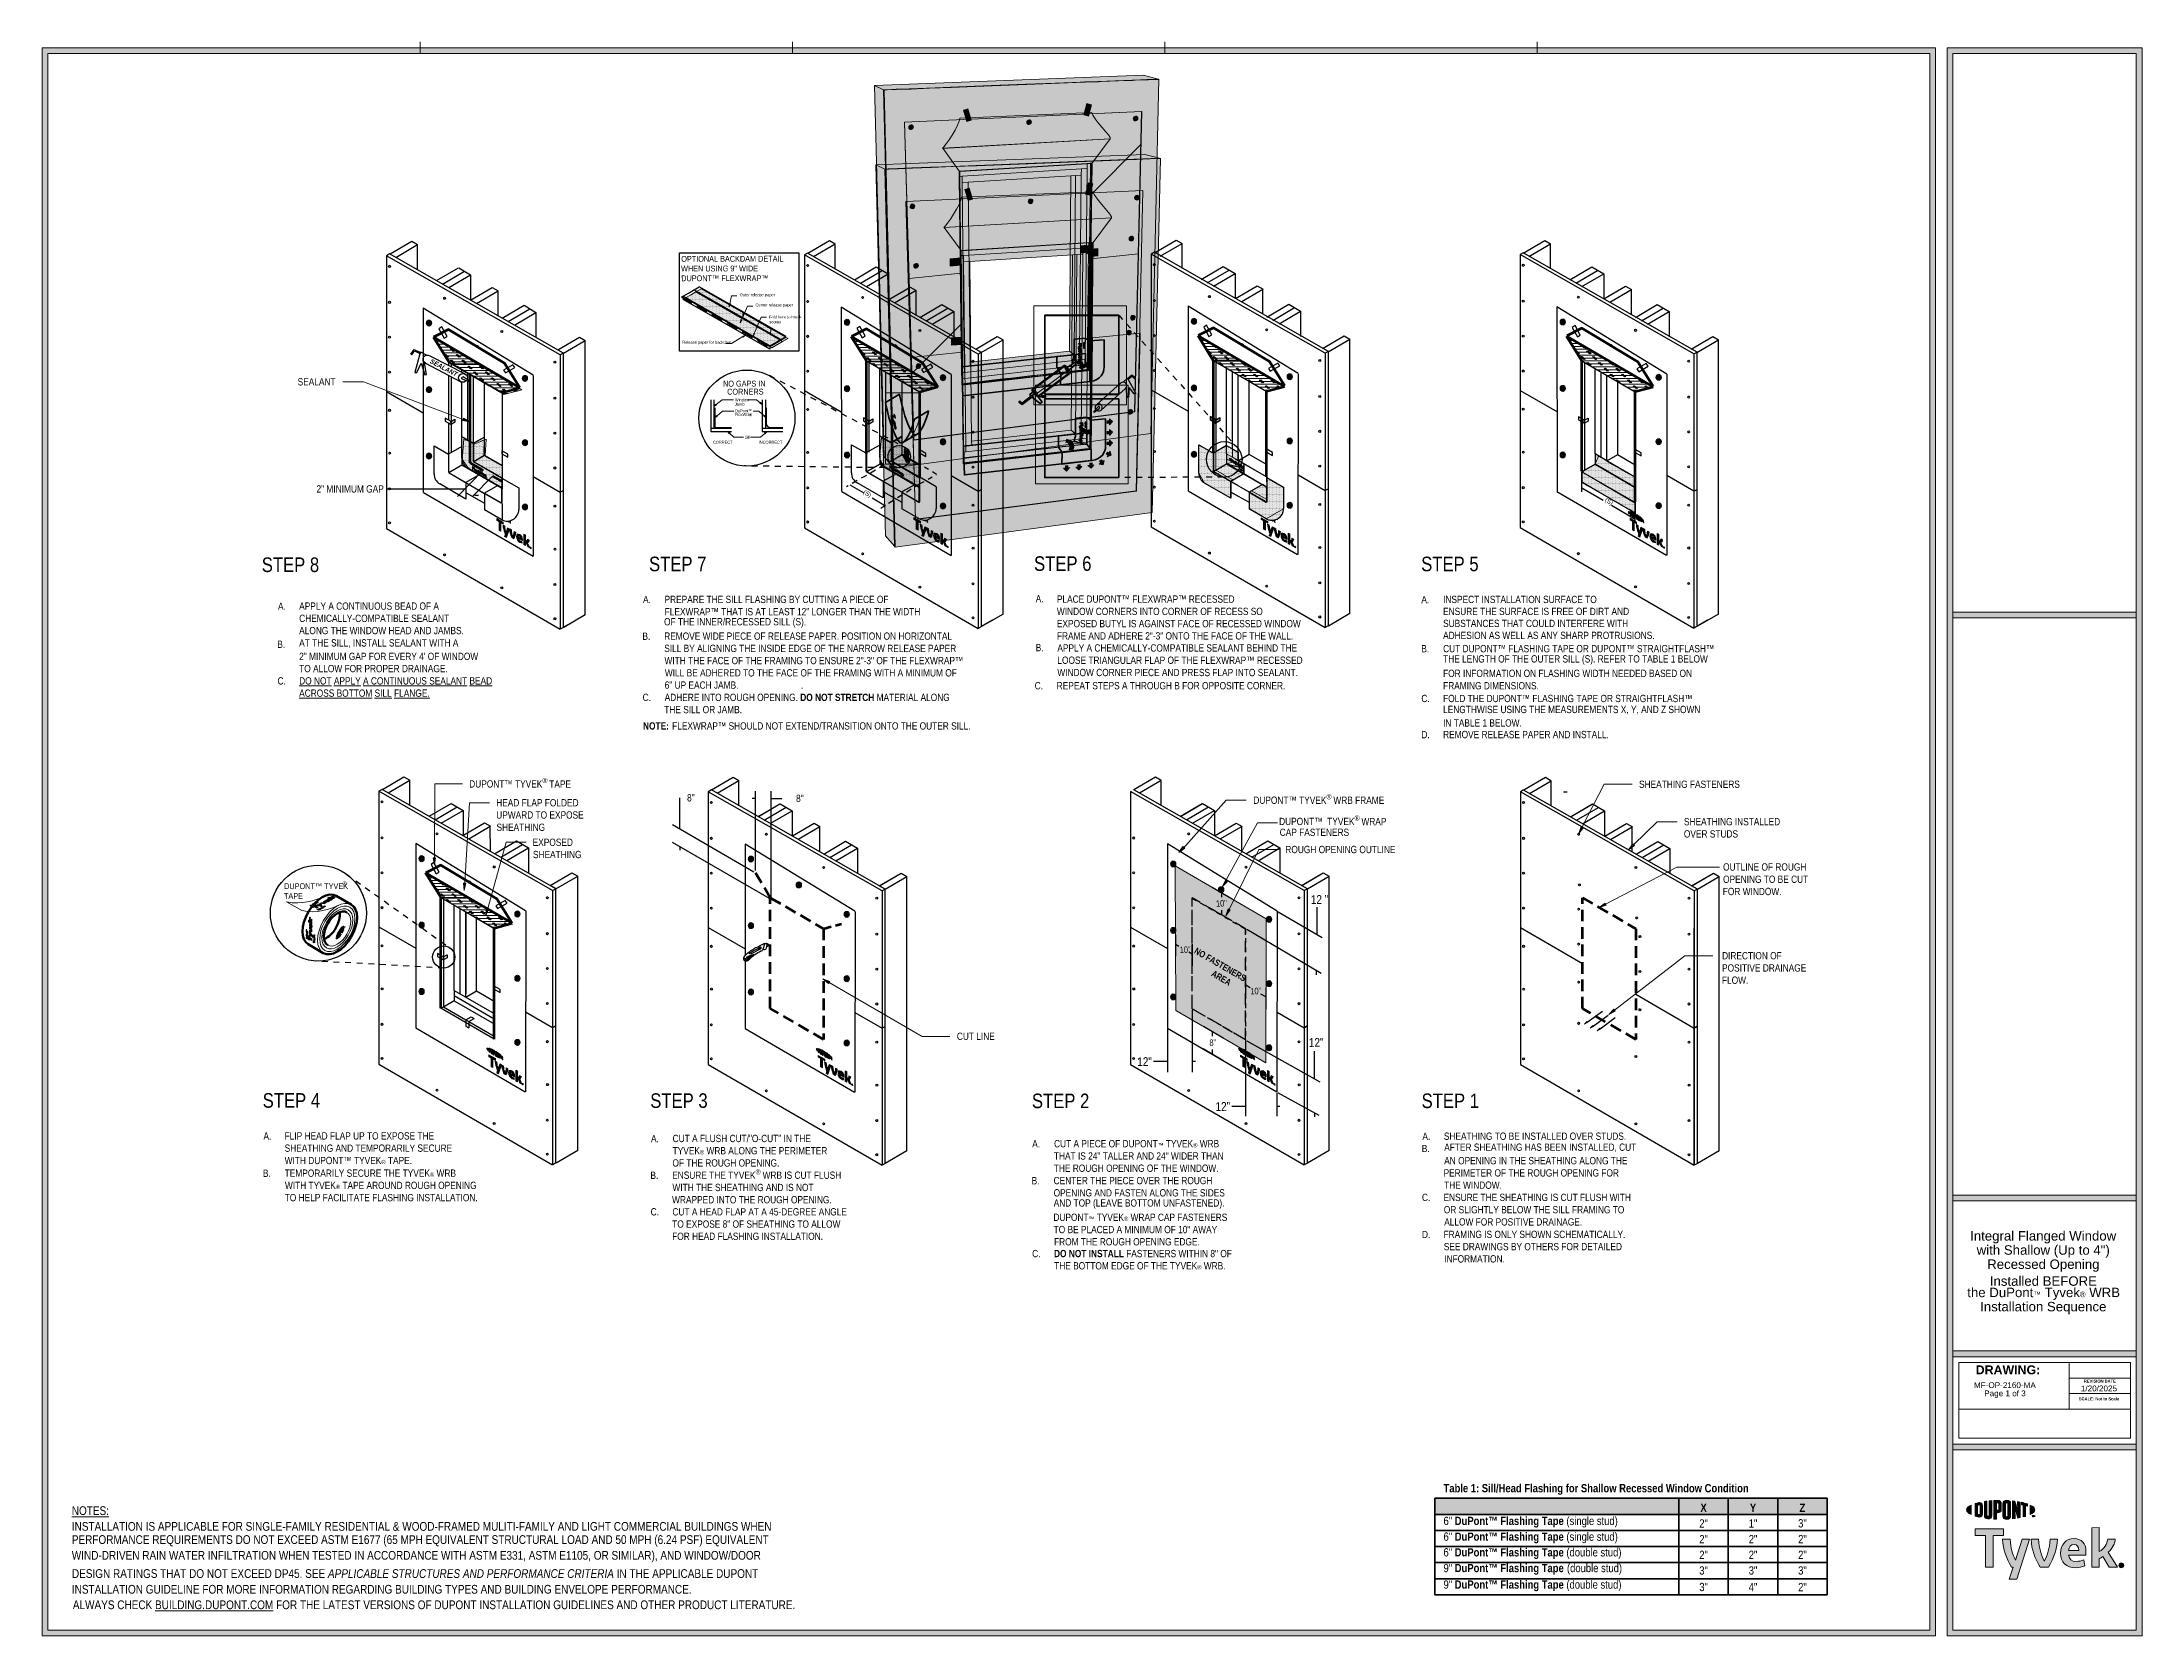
# Model space of a CAD drawing. Header units: inches. Extents: x -24 to 76, y -57 to 19.
# Drawn here: x -20.77 to 24.35, y -15.07 to 19.18 of the extents above; entities that cross this region are included whole.
import ezdxf

# ---------------------------------------------------------------- set-up
doc = ezdxf.new("R2010")
doc.units = ezdxf.units.IN
doc.header["$MEASUREMENT"] = 0
for name, pattern in [('AI-Linetype-0', [1.199738, 0.599869, -0.119974, 0.119974, -0.119974, 0.119974, -0.119974]), ('AI-Linetype-10', [1.25, 0.625, -0.125, 0.125, -0.125, 0.125, -0.125]), ('AI-Linetype-11', [1.25, 0.625, -0.125, 0.125, -0.125, 0.125, -0.125]), ('AI-Linetype-12', [1.25, 0.625, -0.125, 0.125, -0.125, 0.125, -0.125]), ('AI-Linetype-13', [1.25, 0.625, -0.125, 0.125, -0.125, 0.125, -0.125]), ('AI-Linetype-14', [1.25, 0.625, -0.125, 0.125, -0.125, 0.125, -0.125]), ('AI-Linetype-15', [0.375, 0.25, -0.125]), ('AI-Linetype-16', [0.25, 0.166667, -0.083333]), ('AI-Linetype-17', [0.375, 0.25, -0.125]), ('AI-Linetype-18', [0.25, 0.125, -0.125]), ('AI-Linetype-19', [0.375, 0.25, -0.125]), ('AI-Linetype-20', [0.375, 0.25, -0.125]), ('AI-Linetype-21', [0.375, 0.25, -0.125]), ('AI-Linetype-22', [0.25, 0.125, -0.125]), ('AI-Linetype-23', [0.25, 0.125, -0.125]), ('AI-Linetype-25', [0.25, 0.125, -0.125]), ('AI-Linetype-26', [0.25, 0.125, -0.125]), ('AI-Linetype-29', [0.25, 0.125, -0.125]), ('AI-Linetype-30', [0.25, 0.125, -0.125]), ('AI-Linetype-31', [0.208333, 0.125, -0.083333]), ('AI-Linetype-32', [0.208333, 0.125, -0.083333]), ('AI-Linetype-33', [0.083333, 0.041667, -0.041667]), ('AI-Linetype-37', [0.375, 0.25, -0.125]), ('AI-Linetype-38', [0.375, 0.25, -0.125]), ('AI-Linetype-39', [0.375, 0.25, -0.125]), ('AI-Linetype-4', [0.375, 0.25, -0.125]), ('AI-Linetype-40', [0.375, 0.25, -0.125]), ('AI-Linetype-41', [0.108507, 0.072338, -0.036169]), ('AI-Linetype-5', [1.25, 0.625, -0.125, 0.125, -0.125, 0.125, -0.125]), ('AI-Linetype-51', [0.041667, 0, -0.041667]), ('AI-Linetype-52', [0.041667, 0, -0.041667]), ('AI-Linetype-53', [0.041667, 0, -0.041667]), ('AI-Linetype-6', [1.25, 0.625, -0.125, 0.125, -0.125, 0.125, -0.125]), ('AI-Linetype-7', [1.25, 0.625, -0.125, 0.125, -0.125, 0.125, -0.125]), ('AI-Linetype-8', [1.25, 0.625, -0.125, 0.125, -0.125, 0.125, -0.125]), ('AI-Linetype-9', [1.25, 0.625, -0.125, 0.125, -0.125, 0.125, -0.125])]:
    doc.linetypes.add(name, pattern=pattern)
doc.layers.get('0').update_dxf_attribs({"lineweight": 0})
for name, color, linetype, lineweight in [('.ATI-HATCH', 7, 'Continuous', 0), ('.ATI-TEXT', 7, 'Continuous', 0), ('G-ANNO-TTLB', 7, 'Continuous', 0), ('No fasteners', 7, 'Continuous', 0), ('TYVEK', 7, 'Continuous', 0), ('WALL SCRATCH', 7, 'Continuous', 0), ('X-REF - TRACED', 7, 'Continuous', 0)]:
    doc.layers.add(name, color=color, linetype=linetype, lineweight=lineweight)
pattern_1 = [(45, (0, 0), (-7.071, 7.071), [])]

msp = doc.modelspace()

# ---------------------------------------------------------------- texts
at = {"layer": '.ATI-TEXT', "char_height": 0.2, "attachment_point": 7}
for s, insert in [('\\C18;\\c0;\\FArial Narrow|b0|i0|c1;\\H0.156250;\\W1.000000;SEALANT', (-15.279, 11.803)), ('\\C18;\\c0;\\FArial Narrow|b0|i0|c1;\\H0.312500;\\W1.000000;STEP 7', (-7.728, 7.809)), ('\\C18;\\c0;\\FArial Narrow|b0|i0|c1;\\H0.312500;\\W1.000000;STEP 6', (0.545, 7.817)), ('\\C18;\\c0;\\FArial Narrow|b0|i0|c1;\\H0.312500;\\W1.000000;STEP 5', (8.864, 7.809)), ('\\C18;\\c0;\\FArial Narrow|b0|i0|c1;\\H0.312500;\\W1.000000;STEP 8', (-16.05, 7.792)), ('\\C18;\\c0;\\FArial Narrow|b0|i0|c1;\\H0.156250;\\W1.000000;A.', (8.868, 7.127)), ('\\C18;\\c0;\\FArial Narrow|b0|i0|c1;\\H0.156250;\\W1.000000;INSPECT INSTALLATION SURFACE TO', (9.335, 7.127)), ('\\C18;\\c0;\\FArial Narrow|b0|i0|c1;\\H0.156250;\\W1.000000;SUBSTANCES THAT COULD INTERFERE WITH', (9.335, 6.612)), ('\\C18;\\c0;\\FArial Narrow|b0|i0|c1;\\H0.156250;\\W1.000000;ENSURE THE SURFACE IS FREE OF DIRT AND', (9.335, 6.87)), ('\\C18;\\c0;\\FArial Narrow|b0|i0|c1;\\H0.156250;\\W1.000000;ADHESION AS WELL AS ANY SHARP PROTRUSIONS.', (9.335, 6.355)), ('\\C18;\\c0;\\FArial Narrow|b0|i0|c1;\\H0.156250;\\W1.000000;B.', (8.868, 6.07)), ('\\C18;\\c0;\\FArial Narrow|b0|i0|c1;\\H0.156250;\\W1.000000;THE LENGTH OF THE OUTER SILL (S). REFER TO TABLE 1 BELOW ', (9.335, 5.805)), ('\\C18;\\c0;\\FArial Narrow|b0|i0|c1;\\H0.156250;\\W1.000000;CUT DUPONT™ FLASHING TAPE OR DUPONT™ STRAIGHTFLASH™', (9.335, 6.07)), ('\\C18;\\c0;\\FArial Narrow|b0|i0|c1;\\H0.156250;\\W1.000000;FOR INFORMATION ON FLASHING WIDTH NEEDED BASED ON', (9.335, 5.539)), ('\\C18;\\c0;\\FArial Narrow|b0|i0|c1;\\H0.156250;\\W1.000000;FRAMING DIMENSIONS.', (9.335, 5.273)), ('\\C18;\\c0;\\FArial Narrow|b0|i0|c1;\\H0.156250;\\W1.000000;C.', (8.868, 4.999)), ('\\C18;\\c0;\\FArial Narrow|b0|i0|c1;\\H0.156250;\\W1.000000;FOLD THE DUPONT™ FLASHING TAPE OR STRAIGHTFLASH™ ', (9.335, 4.999)), ('\\C18;\\c0;\\FArial Narrow|b0|i0|c1;\\H0.156250;\\W1.000000;LENGTHWISE USING THE MEASUREMENTS X, Y, AND Z SHOWN ', (9.335, 4.736)), ('\\C18;\\c0;\\FArial Narrow|b0|i0|c1;\\H0.156250;\\W1.000000;IN TABLE 1 BELOW.', (9.335, 4.473)), ('\\C18;\\c0;\\FArial Narrow|b0|i0|c1;\\H0.156250;\\W1.000000;D.', (8.868, 4.224)), ('\\C18;\\c0;\\FArial Narrow|b0|i0|c1;\\H0.156250;\\W1.000000;REMOVE RELEASE PAPER AND INSTALL.', (9.335, 4.224)), ('\\C18;\\c0;\\FArial Narrow|b0|i0|c1;\\H0.156250;\\W1.000000;DUPONT™ TYVEK', (-11.592, 3.163)), ('\\C18;\\c0;\\FArial Narrow|b0|i0|c1;\\H0.109375;\\W1.000000;®', (-10.021, 3.261)), ('\\C18;\\c0;\\FArial Narrow|b0|i0|c1;\\H0.156250;\\W1.000000; TAPE', (-9.922, 3.163)), ('\\C18;\\c0;\\FArial Narrow|b0|i0|c1;\\H0.156250;\\W1.000000;SHEATHING FASTENERS', (13.545, 3.156)), ('\\C18;\\c0;\\FArial Narrow|b0|i0|c1;\\H0.156250;\\W1.000000;HEAD FLAP FOLDED', (-11.012, 2.759)), ('\\C18;\\c0;\\FArial Narrow|b0|i0|c1;\\H0.156250;\\W1.000000;UPWARD TO EXPOSE', (-11.012, 2.496)), ('\\C18;\\c0;\\FArial Narrow|b0|i0|c1;\\H0.156250;\\W1.000000;SHEATHING', (-11.006, 2.232)), ('\\C18;\\c0;\\FArial Narrow|b0|i0|c1;\\H0.156250;\\W1.000000;SHEATHING', (-10.223, 1.646)), ('\\C18;\\c0;\\FArial Narrow|b0|i0|c1;\\H0.156250;\\W1.000000;EXPOSED', (-10.229, 1.909)), ('\\C18;\\c0;\\FArial Narrow|b0|i0|c1;\\H0.156250;\\W1.000000;ROUGH OPENING OUTLINE', (5.945, 1.754)), ('\\C18;\\c0;\\FArial Narrow|b0|i0|c1;\\H0.312500;\\W1.000000;STEP 4', (-16.03, -3.718)), ('\\C18;\\c0;\\FArial Narrow|b0|i0|c1;\\H0.312500;\\W1.000000;STEP 3', (-7.702, -3.722)), ('\\C18;\\c0;\\FArial Narrow|b0|i0|c1;\\H0.312500;\\W1.000000;STEP 2', (0.499, -3.728)), ('\\C18;\\c0;\\FArial Narrow|b0|i0|c1;\\H0.312500;\\W1.000000;STEP 1', (8.873, -3.726)), ('\\C18;\\c0;\\FArial Narrow|b0|i0|c1;\\H0.156250;\\W1.000000;C.', (0.505, -6.928)), ('\\C18;\\c0;\\FArial Narrow Bold|b1|i0|c1;\\H0.156250;\\W1.000000;DO NOT INSTALL\\FArial Narrow|b0|i0|c1; FASTENERS WITHIN 8" OF', (0.974, -6.928)), ('\\C18;\\c0;\\FArial Narrow|b0|i0|c1;\\H0.156250;\\W1.000000;THE BOTTOM EDGE OF THE TYVEK\\H0.091094;®\\H0.156250; WRB.', (0.978, -7.191))]:
    msp.add_mtext(s, dxfattribs=dict(at, insert=insert))
at = {"char_height": 0.2, "attachment_point": 7}
for s, insert in [('\\C18;\\c0;\\FArial|b0|i0|c1;\\H0.125000;\\W1.000000;MF-OP-2160-MA', (20.742, -9.74)), ('\\C18;\\c0;\\FArial|b0|i0|c1;\\H0.125000;\\W1.000000;Page 1 of 3', (20.962, -9.952)), ('\\C18;\\c0;\\FArial|b0|i0|c1;\\H0.125018;\\W1.000000;1/20/2025', (23.039, -9.81))]:
    msp.add_mtext(s, dxfattribs=dict(at, insert=insert))
at = {"layer": 'G-ANNO-TTLB', "char_height": 0.2, "attachment_point": 7}
for s, insert in [('\\C18;\\c0;\\FArial Bold|b1|i0|c1;\\H0.190267;\\W1.000000;DRAWING:', (20.78, -9.444)), ('\\C18;\\c0;\\FArial Bold|b1|i0|c1;\\H0.063422;\\W1.000000;REVISION DATE', (23.102, -9.621)), ('\\C18;\\c0;\\FArial Bold|b1|i0|c1;\\H0.063422;\\W1.000000;SCALE: Not to Scale', (22.996, -10.002))]:
    msp.add_mtext(s, dxfattribs=dict(at, insert=insert))
at = {"layer": 'TYVEK', "char_height": 0.2, "attachment_point": 7}
for s, insert, rotation in [('\\C18;\\c0;\\FArial Narrow|b0|i0|c1;\\H0.124999;\\W0.999992;OPTIONAL BACKDAM DETAIL', (-7.036, 14.46), 0.1123), ('\\C18;\\c0;\\FArial Narrow|b0|i0|c1;\\H0.124999;\\W0.999992;WHEN USING 9" WIDE', (-7.04, 14.252), 0.1123), ('\\C18;\\c0;\\FArial Narrow|b0|i0|c1;\\H0.124999;\\W0.999992;DUPONT™ FLEXWRAP™', (-7.036, 14.043), 0.1123), ('\\C1;\\c255;\\FArial Narrow Bold Italic|b1|i1|c1;\\H0.100215;\\W0.994526;SEALANT', (-12.448, 12.29), 332.3902), ('\\C18;\\c0;\\FArial Narrow|b0|i0|c1;\\H0.124999;\\W0.999992;NO GAPS IN', (-6.137, 11.78), 0.1123), ('\\C18;\\c0;\\FArial Narrow|b0|i0|c1;\\H0.124999;\\W0.999992;CORNERS', (-6.049, 11.606), 0.1123), ('\\C18;\\c0;\\FArial Narrow|b0|i0|c1;\\H0.062499;\\W0.999992;CORRECT', (-6.356, 10.552), 0.1123), ('\\C18;\\c0;\\FArial Narrow|b0|i0|c1;\\H0.062499;\\W0.999992;INCORRECT', (-5.373, 10.552), 0.1123), ('\\C1;\\c255;\\FArial Narrow|b0|i0|c1;\\H0.097082;\\W1.007294;(S)', (-3.151, 9.46), 330.0001), ('\\C1;\\c255;\\FArial Narrow|b0|i0|c1;\\H0.097055;\\W1.007294;(S)', (12.785, 9.294), 330.0001), ('\\C1;\\c255;\\FArial Narrow|b0|i0|c1;\\H0.156250;\\W1.000002;8"', (-6.91, 2.864), 0.9999), ('\\C1;\\c255;\\FArial Narrow|b0|i0|c1;\\H0.156250;\\W1.000002;8"', (-4.567, 2.852), 0.9999), ('\\C18;\\c0;\\FArial Narrow|b0|i0|c1;\\H0.124999;\\W0.999992;DUPONT™ TYVEK', (-15.569, 0.981), 0.1123), ('\\C18;\\c0;\\FArial Narrow|b0|i0|c1;\\H0.087499;\\W0.999992;®', (-14.313, 1.062), 0.1123), ('\\C18;\\c0;\\FArial Narrow|b0|i0|c1;\\H0.124999;\\W0.999992;TAPE', (-15.573, 0.773), 0.1123), ('\\C1;\\c255;\\FArial Narrow|b0|i0|c1;\\H0.137667;\\W0.974795;10"', (4.457, 0.603), 2.0258), ('\\C1;\\c255;\\FArial Narrow|b0|i0|c1;\\H0.187500;\\W1.000002;12 "', (6.495, 0.663), 0.9999), ('\\C1;\\c255;\\FArial Narrow|b0|i0|c1;\\H0.137667;\\W0.974795;10"', (3.677, -0.394), 2.0258), ('\\C18;\\c0;\\FArial Narrow Bold|b1|i0|c1;\\H0.139659;\\W0.866033;NO FASTENERS', (3.973, -0.388), 330.0001), ('\\C18;\\c0;\\FArial Narrow Bold|b1|i0|c1;\\H0.139659;\\W0.866033; AREA', (4.302, -0.852), 330.0001), ('\\C1;\\c255;\\FArial Narrow|b0|i0|c1;\\H0.137667;\\W0.974795;10"', (5.195, -1.282), 2.0258), ('\\C1;\\c255;\\FArial Narrow|b0|i0|c1;\\H0.137667;\\W0.974795;8"', (4.316, -2.389), 2.0258), ('\\C1;\\c255;\\FArial Narrow|b0|i0|c1;\\H0.187500;\\W1.000002;12"', (6.453, -2.407), 0.9999), ('\\C1;\\c255;\\FArial Narrow|b0|i0|c1;\\H0.187500;\\W1.000002;12"', (2.764, -2.82), 0.9999), ('\\C1;\\c255;\\FArial Narrow|b0|i0|c1;\\H0.187500;\\W1.000002;12"', (4.446, -3.784), 0.9999)]:
    msp.add_mtext(s, dxfattribs=dict(at, insert=insert, rotation=rotation))
for s, insert in [('\\C18;\\c0;\\FArial Narrow|b0|i0|c1;\\H0.062500;\\W1.000000;Outer release paper', (-5.782, 13.704)), ('\\C18;\\c0;\\FArial Narrow|b0|i0|c1;\\H0.062500;\\W1.000000;Center release paper', (-5.44, 13.485)), ('\\C18;\\c0;\\FArial Narrow|b0|i0|c1;\\H0.062500;\\W1.000000;Release paper for backdam', (-7.013, 12.683)), ('\\C18;\\c0;\\FArial Narrow|b0|i0|c1;\\H0.062500;\\W1.000000;Sill', (-5.668, 10.66))]:
    msp.add_mtext(s, dxfattribs=dict(at, insert=insert))

# ---------------------------------------------------------------- blocks, each defined once
blk = doc.blocks.new('Block_2')
at = {"char_height": 0.2, "attachment_point": 7}
for s, insert in [('\\C18;\\c0;\\FArial|b0|i0|c1;\\H0.203125;\\W1.000000;Integral Flanged Window', (20.66, -6.63)), ('\\C18;\\c0;\\FArial|b0|i0|c1;\\H0.203125;\\W1.000000;with Shallow (Up to 4")', (20.801, -6.934)), ('\\C18;\\c0;\\FArial|b0|i0|c1;\\H0.203125;\\W1.000000;Recessed Opening', (21.027, -7.239)), ('\\C18;\\c0;\\FArial|b0|i0|c1;\\H0.203125;\\W1.000000;the DuPont\\H0.118422;™\\H0.203125; Tyvek\\H0.118422;®\\H0.203125; WRB', (20.598, -7.846)), ('\\C18;\\c0;\\FArial|b0|i0|c1;\\H0.203125;\\W1.000000;Installed BEFORE', (21.083, -7.543)), ('\\C18;\\c0;\\FArial|b0|i0|c1;\\H0.203125;\\W1.000000;Installation Sequence', (20.875, -8.151))]:
    blk.add_mtext(s, dxfattribs=dict(at, insert=insert))
blk = doc.blocks.new('Block_13')
at = {"layer": 'G-ANNO-TTLB', "true_color": 0xe11b22, "transparency": 33554687}
h = blk.add_hatch(color=242, dxfattribs=at)
h.dxf.hatch_style = 2
edge = h.paths.add_edge_path()
edge.add_spline(control_points=[(21.068, -12.469), (21.068, -12.485), (21.063, -12.495), (21.043, -12.493), (21.024, -12.49), (21.019, -12.482), (21.019, -12.463), (21.019, -12.463), (21.019, -12.167), (21.019, -12.167), (21.006, -12.168), (20.977, -12.172), (20.965, -12.174), (20.965, -12.174), (20.965, -12.474), (20.965, -12.474), (20.965, -12.522), (20.988, -12.54), (21.043, -12.547), (21.094, -12.553), (21.124, -12.527), (21.124, -12.474), (21.124, -12.474), (21.124, -12.157), (21.124, -12.157), (21.114, -12.158), (21.079, -12.161), (21.068, -12.162), (21.068, -12.162), (21.068, -12.469), (21.068, -12.469)], knot_values=[0, 0, 0, 0, 1, 1, 1, 2, 2, 2, 3, 3, 3, 4, 4, 4, 5, 5, 5, 6, 6, 6, 7, 7, 7, 8, 8, 8, 9, 9, 9, 10, 10, 10, 10], degree=3, periodic=0)
h = blk.add_hatch(color=242, dxfattribs=at)
h.dxf.hatch_style = 2
edge = h.paths.add_edge_path()
edge.add_spline(control_points=[(21.273, -12.339), (21.273, -12.356), (21.267, -12.365), (21.244, -12.365), (21.244, -12.365), (21.224, -12.365), (21.224, -12.365), (21.224, -12.365), (21.224, -12.208), (21.224, -12.208), (21.233, -12.207), (21.238, -12.207), (21.243, -12.207), (21.268, -12.207), (21.273, -12.216), (21.273, -12.234), (21.273, -12.234), (21.273, -12.339), (21.273, -12.339)], knot_values=[0, 0, 0, 0, 1, 1, 1, 2, 2, 2, 3, 3, 3, 4, 4, 4, 5, 5, 5, 6, 6, 6, 6], degree=3, periodic=0)
edge = h.paths.add_edge_path()
edge.add_spline(control_points=[(21.246, -12.151), (21.236, -12.151), (21.201, -12.152), (21.168, -12.154), (21.168, -12.154), (21.168, -12.553), (21.168, -12.553), (21.179, -12.554), (21.208, -12.556), (21.224, -12.556), (21.224, -12.556), (21.224, -12.42), (21.224, -12.42), (21.224, -12.42), (21.246, -12.42), (21.246, -12.42), (21.305, -12.42), (21.329, -12.394), (21.329, -12.343), (21.329, -12.343), (21.329, -12.226), (21.329, -12.226), (21.329, -12.176), (21.302, -12.151), (21.246, -12.151)], knot_values=[0, 0, 0, 0, 1, 1, 1, 2, 2, 2, 3, 3, 3, 4, 4, 4, 5, 5, 5, 6, 6, 6, 7, 7, 7, 8, 8, 8, 8], degree=3, periodic=0)
h = blk.add_hatch(color=242, dxfattribs=at)
h.dxf.hatch_style = 2
edge = h.paths.add_edge_path()
edge.add_spline(control_points=[(21.473, -12.478), (21.473, -12.494), (21.468, -12.502), (21.448, -12.503), (21.427, -12.503), (21.422, -12.495), (21.422, -12.478), (21.422, -12.478), (21.422, -12.23), (21.422, -12.23), (21.422, -12.213), (21.427, -12.204), (21.448, -12.205), (21.468, -12.205), (21.473, -12.214), (21.473, -12.23), (21.473, -12.23), (21.473, -12.478), (21.473, -12.478)], knot_values=[0, 0, 0, 0, 1, 1, 1, 2, 2, 2, 3, 3, 3, 4, 4, 4, 5, 5, 5, 6, 6, 6, 6], degree=3, periodic=0)
edge = h.paths.add_edge_path()
edge.add_spline(control_points=[(21.448, -12.149), (21.396, -12.147), (21.365, -12.169), (21.365, -12.222), (21.365, -12.222), (21.365, -12.483), (21.365, -12.483), (21.365, -12.538), (21.393, -12.561), (21.448, -12.559), (21.502, -12.557), (21.53, -12.536), (21.53, -12.477), (21.53, -12.477), (21.53, -12.228), (21.53, -12.228), (21.53, -12.172), (21.504, -12.152), (21.448, -12.149)], knot_values=[0, 0, 0, 0, 1, 1, 1, 2, 2, 2, 3, 3, 3, 4, 4, 4, 5, 5, 5, 6, 6, 6, 6], degree=3, periodic=0)
h = blk.add_hatch(color=242, dxfattribs=at)
h.dxf.hatch_style = 2
edge = h.paths.add_edge_path()
edge.add_spline(control_points=[(21.685, -12.371), (21.685, -12.371), (21.623, -12.168), (21.623, -12.168), (21.606, -12.166), (21.586, -12.164), (21.57, -12.162), (21.57, -12.162), (21.57, -12.545), (21.57, -12.545), (21.581, -12.544), (21.609, -12.541), (21.624, -12.539), (21.624, -12.539), (21.619, -12.314), (21.619, -12.314), (21.619, -12.314), (21.685, -12.53), (21.685, -12.53), (21.699, -12.528), (21.72, -12.525), (21.733, -12.522), (21.733, -12.522), (21.733, -12.186), (21.733, -12.186), (21.719, -12.183), (21.694, -12.179), (21.681, -12.177), (21.681, -12.177), (21.685, -12.371), (21.685, -12.371)], knot_values=[0, 0, 0, 0, 1, 1, 1, 2, 2, 2, 3, 3, 3, 4, 4, 4, 5, 5, 5, 6, 6, 6, 7, 7, 7, 8, 8, 8, 9, 9, 9, 10, 10, 10, 10], degree=3, periodic=0)
h = blk.add_hatch(color=242, dxfattribs=at)
h.dxf.hatch_style = 2
edge = h.paths.add_edge_path()
edge.add_spline(control_points=[(20.583, -12.353), (20.583, -12.391), (20.619, -12.426), (20.683, -12.456), (20.683, -12.456), (20.683, -12.251), (20.683, -12.251), (20.619, -12.281), (20.583, -12.316), (20.583, -12.353)], knot_values=[0, 0, 0, 0, 1, 1, 1, 2, 2, 2, 3, 3, 3, 3], degree=3, periodic=0)
h = blk.add_hatch(color=242, dxfattribs=at)
h.dxf.hatch_style = 2
edge = h.paths.add_edge_path()
edge.add_spline(control_points=[(20.875, -12.437), (20.875, -12.453), (20.865, -12.458), (20.854, -12.458), (20.845, -12.458), (20.831, -12.455), (20.82, -12.452), (20.82, -12.452), (20.82, -12.256), (20.82, -12.256), (20.831, -12.253), (20.845, -12.249), (20.854, -12.249), (20.865, -12.249), (20.875, -12.255), (20.875, -12.27), (20.875, -12.27), (20.875, -12.437), (20.875, -12.437)], knot_values=[0, 0, 0, 0, 1, 1, 1, 2, 2, 2, 3, 3, 3, 4, 4, 4, 5, 5, 5, 6, 6, 6, 6], degree=3, periodic=0)
edge = h.paths.add_edge_path()
edge.add_spline(control_points=[(20.861, -12.198), (20.843, -12.198), (20.818, -12.203), (20.771, -12.218), (20.771, -12.218), (20.771, -12.49), (20.771, -12.49), (20.812, -12.502), (20.843, -12.51), (20.861, -12.51), (20.902, -12.51), (20.925, -12.485), (20.925, -12.444), (20.925, -12.444), (20.925, -12.263), (20.925, -12.263), (20.925, -12.223), (20.902, -12.198), (20.861, -12.198)], knot_values=[0, 0, 0, 0, 1, 1, 1, 2, 2, 2, 3, 3, 3, 4, 4, 4, 5, 5, 5, 6, 6, 6, 6], degree=3, periodic=0)
h = blk.add_hatch(color=242, dxfattribs=at)
h.dxf.hatch_style = 2
edge = h.paths.add_edge_path()
edge.add_spline(control_points=[(21.761, -12.244), (21.775, -12.247), (21.788, -12.25), (21.802, -12.253), (21.802, -12.253), (21.802, -12.507), (21.802, -12.507), (21.814, -12.504), (21.837, -12.498), (21.852, -12.494), (21.852, -12.494), (21.852, -12.265), (21.852, -12.265), (21.866, -12.268), (21.88, -12.272), (21.893, -12.276), (21.893, -12.276), (21.893, -12.227), (21.893, -12.227), (21.853, -12.213), (21.811, -12.202), (21.761, -12.191), (21.761, -12.191), (21.761, -12.244), (21.761, -12.244)], knot_values=[0, 0, 0, 0, 1, 1, 1, 2, 2, 2, 3, 3, 3, 4, 4, 4, 5, 5, 5, 6, 6, 6, 7, 7, 7, 8, 8, 8, 8], degree=3, periodic=0)
h = blk.add_hatch(color=242, dxfattribs=at)
h.dxf.hatch_style = 2
edge = h.paths.add_edge_path()
edge.add_spline(control_points=[(22.053, -12.353), (22.053, -12.391), (22.017, -12.426), (21.953, -12.457), (21.953, -12.457), (21.953, -12.251), (21.953, -12.251), (22.017, -12.281), (22.053, -12.316), (22.053, -12.353)], knot_values=[0, 0, 0, 0, 1, 1, 1, 2, 2, 2, 3, 3, 3, 3], degree=3, periodic=0)
h = blk.add_hatch(color=242, dxfattribs=at)
h.dxf.hatch_style = 2
edge = h.paths.add_edge_path()
edge.add_spline(control_points=[(22.024, -12.477), (22.024, -12.477), (22.03, -12.477), (22.03, -12.477), (22.03, -12.477), (22.039, -12.491), (22.039, -12.491), (22.039, -12.491), (22.047, -12.477), (22.047, -12.477), (22.047, -12.477), (22.053, -12.477), (22.053, -12.477), (22.053, -12.477), (22.053, -12.507), (22.053, -12.507), (22.053, -12.507), (22.048, -12.507), (22.048, -12.507), (22.048, -12.507), (22.048, -12.486), (22.048, -12.486), (22.048, -12.486), (22.039, -12.5), (22.039, -12.5), (22.039, -12.5), (22.038, -12.5), (22.038, -12.5), (22.038, -12.5), (22.029, -12.486), (22.029, -12.486), (22.029, -12.486), (22.029, -12.507), (22.029, -12.507), (22.029, -12.507), (22.024, -12.507), (22.024, -12.507), (22.024, -12.507), (22.024, -12.477), (22.024, -12.477)], knot_values=[0, 0, 0, 0, 1, 1, 1, 2, 2, 2, 3, 3, 3, 4, 4, 4, 5, 5, 5, 6, 6, 6, 7, 7, 7, 8, 8, 8, 9, 9, 9, 10, 10, 10, 11, 11, 11, 12, 12, 12, 13, 13, 13, 13], degree=3, periodic=0)
edge = h.paths.add_edge_path()
edge.add_spline(control_points=[(22.002, -12.482), (22.002, -12.482), (21.993, -12.482), (21.993, -12.482), (21.993, -12.482), (21.993, -12.477), (21.993, -12.477), (21.993, -12.477), (22.017, -12.477), (22.017, -12.477), (22.017, -12.477), (22.017, -12.482), (22.017, -12.482), (22.017, -12.482), (22.008, -12.482), (22.008, -12.482), (22.008, -12.482), (22.008, -12.507), (22.008, -12.507), (22.008, -12.507), (22.002, -12.507), (22.002, -12.507), (22.002, -12.507), (22.002, -12.482), (22.002, -12.482)], knot_values=[0, 0, 0, 0, 1, 1, 1, 2, 2, 2, 3, 3, 3, 4, 4, 4, 5, 5, 5, 6, 6, 6, 7, 7, 7, 8, 8, 8, 8], degree=3, periodic=0)
at = {"layer": 'G-ANNO-TTLB'}
for points, knots in [([(21.068, -12.469), (21.068, -12.485), (21.063, -12.495), (21.043, -12.493), (21.024, -12.49), (21.019, -12.482), (21.019, -12.463), (21.019, -12.463), (21.019, -12.167), (21.019, -12.167), (21.006, -12.168), (20.977, -12.172), (20.965, -12.174), (20.965, -12.174), (20.965, -12.474), (20.965, -12.474), (20.965, -12.522), (20.988, -12.54), (21.043, -12.547), (21.094, -12.553), (21.124, -12.527), (21.124, -12.474), (21.124, -12.474), (21.124, -12.157), (21.124, -12.157), (21.114, -12.158), (21.079, -12.161), (21.068, -12.162), (21.068, -12.162), (21.068, -12.469), (21.068, -12.469)], [0, 0, 0, 0, 1, 1, 1, 2, 2, 2, 3, 3, 3, 4, 4, 4, 5, 5, 5, 6, 6, 6, 7, 7, 7, 8, 8, 8, 9, 9, 9, 10, 10, 10, 10]), ([(21.246, -12.151), (21.236, -12.151), (21.201, -12.152), (21.168, -12.154), (21.168, -12.154), (21.168, -12.553), (21.168, -12.553), (21.179, -12.554), (21.208, -12.556), (21.224, -12.556), (21.224, -12.556), (21.224, -12.42), (21.224, -12.42), (21.224, -12.42), (21.246, -12.42), (21.246, -12.42), (21.305, -12.42), (21.329, -12.394), (21.329, -12.343), (21.329, -12.343), (21.329, -12.226), (21.329, -12.226), (21.329, -12.176), (21.302, -12.151), (21.246, -12.151)], [0, 0, 0, 0, 1, 1, 1, 2, 2, 2, 3, 3, 3, 4, 4, 4, 5, 5, 5, 6, 6, 6, 7, 7, 7, 8, 8, 8, 8]), ([(21.448, -12.149), (21.396, -12.147), (21.365, -12.169), (21.365, -12.222), (21.365, -12.222), (21.365, -12.483), (21.365, -12.483), (21.365, -12.538), (21.393, -12.561), (21.448, -12.559), (21.502, -12.557), (21.53, -12.536), (21.53, -12.477), (21.53, -12.477), (21.53, -12.228), (21.53, -12.228), (21.53, -12.172), (21.504, -12.152), (21.448, -12.149)], [0, 0, 0, 0, 1, 1, 1, 2, 2, 2, 3, 3, 3, 4, 4, 4, 5, 5, 5, 6, 6, 6, 6]), ([(21.685, -12.371), (21.685, -12.371), (21.623, -12.168), (21.623, -12.168), (21.606, -12.166), (21.586, -12.164), (21.57, -12.162), (21.57, -12.162), (21.57, -12.545), (21.57, -12.545), (21.581, -12.544), (21.609, -12.541), (21.624, -12.539), (21.624, -12.539), (21.619, -12.314), (21.619, -12.314), (21.619, -12.314), (21.685, -12.53), (21.685, -12.53), (21.699, -12.528), (21.72, -12.525), (21.733, -12.522), (21.733, -12.522), (21.733, -12.186), (21.733, -12.186), (21.719, -12.183), (21.694, -12.179), (21.681, -12.177), (21.681, -12.177), (21.685, -12.371), (21.685, -12.371)], [0, 0, 0, 0, 1, 1, 1, 2, 2, 2, 3, 3, 3, 4, 4, 4, 5, 5, 5, 6, 6, 6, 7, 7, 7, 8, 8, 8, 9, 9, 9, 10, 10, 10, 10]), ([(20.583, -12.353), (20.583, -12.391), (20.619, -12.426), (20.683, -12.456), (20.683, -12.456), (20.683, -12.251), (20.683, -12.251), (20.619, -12.281), (20.583, -12.316), (20.583, -12.353)], [0, 0, 0, 0, 1, 1, 1, 2, 2, 2, 3, 3, 3, 3]), ([(20.861, -12.198), (20.843, -12.198), (20.818, -12.203), (20.771, -12.218), (20.771, -12.218), (20.771, -12.49), (20.771, -12.49), (20.812, -12.502), (20.843, -12.51), (20.861, -12.51), (20.902, -12.51), (20.925, -12.485), (20.925, -12.444), (20.925, -12.444), (20.925, -12.263), (20.925, -12.263), (20.925, -12.223), (20.902, -12.198), (20.861, -12.198)], [0, 0, 0, 0, 1, 1, 1, 2, 2, 2, 3, 3, 3, 4, 4, 4, 5, 5, 5, 6, 6, 6, 6]), ([(20.875, -12.437), (20.875, -12.453), (20.865, -12.458), (20.854, -12.458), (20.845, -12.458), (20.831, -12.455), (20.82, -12.452), (20.82, -12.452), (20.82, -12.256), (20.82, -12.256), (20.831, -12.253), (20.845, -12.249), (20.854, -12.249), (20.865, -12.249), (20.875, -12.255), (20.875, -12.27), (20.875, -12.27), (20.875, -12.437), (20.875, -12.437)], [0, 0, 0, 0, 1, 1, 1, 2, 2, 2, 3, 3, 3, 4, 4, 4, 5, 5, 5, 6, 6, 6, 6]), ([(21.273, -12.339), (21.273, -12.356), (21.267, -12.365), (21.244, -12.365), (21.244, -12.365), (21.224, -12.365), (21.224, -12.365), (21.224, -12.365), (21.224, -12.208), (21.224, -12.208), (21.233, -12.207), (21.238, -12.207), (21.243, -12.207), (21.268, -12.207), (21.273, -12.216), (21.273, -12.234), (21.273, -12.234), (21.273, -12.339), (21.273, -12.339)], [0, 0, 0, 0, 1, 1, 1, 2, 2, 2, 3, 3, 3, 4, 4, 4, 5, 5, 5, 6, 6, 6, 6]), ([(21.473, -12.478), (21.473, -12.494), (21.468, -12.502), (21.448, -12.503), (21.427, -12.503), (21.422, -12.495), (21.422, -12.478), (21.422, -12.478), (21.422, -12.23), (21.422, -12.23), (21.422, -12.213), (21.427, -12.204), (21.448, -12.205), (21.468, -12.205), (21.473, -12.214), (21.473, -12.23), (21.473, -12.23), (21.473, -12.478), (21.473, -12.478)], [0, 0, 0, 0, 1, 1, 1, 2, 2, 2, 3, 3, 3, 4, 4, 4, 5, 5, 5, 6, 6, 6, 6]), ([(21.761, -12.244), (21.775, -12.247), (21.788, -12.25), (21.802, -12.253), (21.802, -12.253), (21.802, -12.507), (21.802, -12.507), (21.814, -12.504), (21.837, -12.498), (21.852, -12.494), (21.852, -12.494), (21.852, -12.265), (21.852, -12.265), (21.866, -12.268), (21.88, -12.272), (21.893, -12.276), (21.893, -12.276), (21.893, -12.227), (21.893, -12.227), (21.853, -12.213), (21.811, -12.202), (21.761, -12.191), (21.761, -12.191), (21.761, -12.244), (21.761, -12.244)], [0, 0, 0, 0, 1, 1, 1, 2, 2, 2, 3, 3, 3, 4, 4, 4, 5, 5, 5, 6, 6, 6, 7, 7, 7, 8, 8, 8, 8]), ([(22.053, -12.353), (22.053, -12.391), (22.017, -12.426), (21.953, -12.457), (21.953, -12.457), (21.953, -12.251), (21.953, -12.251), (22.017, -12.281), (22.053, -12.316), (22.053, -12.353)], [0, 0, 0, 0, 1, 1, 1, 2, 2, 2, 3, 3, 3, 3]), ([(22.002, -12.482), (22.002, -12.482), (21.993, -12.482), (21.993, -12.482), (21.993, -12.482), (21.993, -12.477), (21.993, -12.477), (21.993, -12.477), (22.017, -12.477), (22.017, -12.477), (22.017, -12.477), (22.017, -12.482), (22.017, -12.482), (22.017, -12.482), (22.008, -12.482), (22.008, -12.482), (22.008, -12.482), (22.008, -12.507), (22.008, -12.507), (22.008, -12.507), (22.002, -12.507), (22.002, -12.507), (22.002, -12.507), (22.002, -12.482), (22.002, -12.482)], [0, 0, 0, 0, 1, 1, 1, 2, 2, 2, 3, 3, 3, 4, 4, 4, 5, 5, 5, 6, 6, 6, 7, 7, 7, 8, 8, 8, 8]), ([(22.024, -12.477), (22.024, -12.477), (22.03, -12.477), (22.03, -12.477), (22.03, -12.477), (22.039, -12.491), (22.039, -12.491), (22.039, -12.491), (22.047, -12.477), (22.047, -12.477), (22.047, -12.477), (22.053, -12.477), (22.053, -12.477), (22.053, -12.477), (22.053, -12.507), (22.053, -12.507), (22.053, -12.507), (22.048, -12.507), (22.048, -12.507), (22.048, -12.507), (22.048, -12.486), (22.048, -12.486), (22.048, -12.486), (22.039, -12.5), (22.039, -12.5), (22.039, -12.5), (22.038, -12.5), (22.038, -12.5), (22.038, -12.5), (22.029, -12.486), (22.029, -12.486), (22.029, -12.486), (22.029, -12.507), (22.029, -12.507), (22.029, -12.507), (22.024, -12.507), (22.024, -12.507), (22.024, -12.507), (22.024, -12.477), (22.024, -12.477)], [0, 0, 0, 0, 1, 1, 1, 2, 2, 2, 3, 3, 3, 4, 4, 4, 5, 5, 5, 6, 6, 6, 7, 7, 7, 8, 8, 8, 9, 9, 9, 10, 10, 10, 11, 11, 11, 12, 12, 12, 13, 13, 13, 13])]:
    blk.add_open_spline(points, degree=3, knots=knots, dxfattribs=at)
blk = doc.blocks.new('Block_17')
at = {"layer": 'G-ANNO-TTLB', "true_color": 0x17477e, "transparency": 33554687}
h = blk.add_hatch(color=156, dxfattribs=at)
h.dxf.hatch_style = 2
h.paths.add_polyline_path([(21.375, -12.764), (20.771, -12.764), (20.771, -12.907), (20.989, -12.907), (20.989, -13.585), (21.157, -13.585), (21.157, -12.907), (21.375, -12.907)])
h = blk.add_hatch(color=156, dxfattribs=at)
h.dxf.hatch_style = 2
edge = h.paths.add_edge_path()
edge.add_spline(control_points=[(22.378, -12.986), (22.368, -13.186), (22.323, -13.322), (22.254, -13.455), (22.187, -13.322), (22.144, -13.186), (22.131, -12.986), (22.131, -12.986), (21.968, -12.986), (21.968, -12.986), (21.986, -13.221), (22.038, -13.373), (22.165, -13.585), (22.165, -13.585), (22.344, -13.585), (22.344, -13.585), (22.466, -13.373), (22.517, -13.221), (22.54, -12.986), (22.54, -12.986), (22.378, -12.986), (22.378, -12.986)], knot_values=[0, 0, 0, 0, 1, 1, 1, 2, 2, 2, 3, 3, 3, 4, 4, 4, 5, 5, 5, 6, 6, 6, 7, 7, 7, 7], degree=3, periodic=0)
h = blk.add_hatch(color=156, dxfattribs=at)
h.dxf.hatch_style = 2
edge = h.paths.add_edge_path()
edge.add_spline(control_points=[(22.771, -13.228), (22.771, -13.228), (22.994, -13.228), (22.994, -13.228), (22.994, -13.228), (22.994, -13.214), (22.994, -13.214), (22.994, -13.149), (22.959, -13.101), (22.894, -13.101), (22.826, -13.101), (22.782, -13.149), (22.771, -13.228)], knot_values=[0, 0, 0, 0, 1, 1, 1, 2, 2, 2, 3, 3, 3, 4, 4, 4, 4], degree=3, periodic=0)
edge = h.paths.add_edge_path()
edge.add_spline(control_points=[(23.126, -13.559), (23.075, -13.582), (22.999, -13.599), (22.921, -13.599), (22.732, -13.599), (22.603, -13.479), (22.603, -13.285), (22.603, -13.098), (22.722, -12.972), (22.894, -12.972), (23.048, -12.972), (23.149, -13.081), (23.149, -13.238), (23.149, -13.273), (23.146, -13.303), (23.144, -13.327), (23.144, -13.327), (22.773, -13.327), (22.773, -13.327), (22.789, -13.421), (22.844, -13.463), (22.938, -13.463), (22.995, -13.463), (23.05, -13.45), (23.101, -13.429), (23.101, -13.429), (23.126, -13.559), (23.126, -13.559)], knot_values=[0, 0, 0, 0, 1, 1, 1, 2, 2, 2, 3, 3, 3, 4, 4, 4, 5, 5, 5, 6, 6, 6, 7, 7, 7, 8, 8, 8, 9, 9, 9, 9], degree=3, periodic=0)
h = blk.add_hatch(color=156, dxfattribs=at)
h.dxf.hatch_style = 2
edge = h.paths.add_edge_path()
edge.add_spline(control_points=[(23.628, -13.265), (23.628, -13.265), (23.823, -13.585), (23.823, -13.585), (23.823, -13.585), (23.647, -13.585), (23.647, -13.585), (23.647, -13.585), (23.512, -13.356), (23.512, -13.356), (23.487, -13.374), (23.462, -13.391), (23.433, -13.409), (23.433, -13.409), (23.433, -13.585), (23.433, -13.585), (23.433, -13.585), (23.272, -13.585), (23.272, -13.585), (23.272, -13.585), (23.272, -12.744), (23.272, -12.744), (23.272, -12.744), (23.433, -12.736), (23.433, -12.736), (23.433, -12.736), (23.433, -13.253), (23.433, -13.253), (23.544, -13.182), (23.598, -13.1), (23.616, -12.986), (23.616, -12.986), (23.777, -12.986), (23.777, -12.986), (23.773, -13.087), (23.722, -13.177), (23.628, -13.265)], knot_values=[0, 0, 0, 0, 1, 1, 1, 2, 2, 2, 3, 3, 3, 4, 4, 4, 5, 5, 5, 6, 6, 6, 7, 7, 7, 8, 8, 8, 9, 9, 9, 10, 10, 10, 11, 11, 11, 12, 12, 12, 12], degree=3, periodic=0)
at = {"layer": 'G-ANNO-TTLB'}
blk.add_lwpolyline([(21.375, -12.764), (20.771, -12.764), (20.771, -12.907), (20.989, -12.907), (20.989, -13.585), (21.157, -13.585), (21.157, -12.907), (21.375, -12.907)], close=True, dxfattribs=at)
for points, knots in [([(22.378, -12.986), (22.368, -13.186), (22.323, -13.322), (22.254, -13.455), (22.187, -13.322), (22.144, -13.186), (22.131, -12.986), (22.131, -12.986), (21.968, -12.986), (21.968, -12.986), (21.986, -13.221), (22.038, -13.373), (22.165, -13.585), (22.165, -13.585), (22.344, -13.585), (22.344, -13.585), (22.466, -13.373), (22.517, -13.221), (22.54, -12.986), (22.54, -12.986), (22.378, -12.986), (22.378, -12.986)], [0, 0, 0, 0, 1, 1, 1, 2, 2, 2, 3, 3, 3, 4, 4, 4, 5, 5, 5, 6, 6, 6, 7, 7, 7, 7]), ([(23.126, -13.559), (23.075, -13.582), (22.999, -13.599), (22.921, -13.599), (22.732, -13.599), (22.603, -13.479), (22.603, -13.285), (22.603, -13.098), (22.722, -12.972), (22.894, -12.972), (23.048, -12.972), (23.149, -13.081), (23.149, -13.238), (23.149, -13.273), (23.146, -13.303), (23.144, -13.327), (23.144, -13.327), (22.773, -13.327), (22.773, -13.327), (22.789, -13.421), (22.844, -13.463), (22.938, -13.463), (22.995, -13.463), (23.05, -13.45), (23.101, -13.429), (23.101, -13.429), (23.126, -13.559), (23.126, -13.559)], [0, 0, 0, 0, 1, 1, 1, 2, 2, 2, 3, 3, 3, 4, 4, 4, 5, 5, 5, 6, 6, 6, 7, 7, 7, 8, 8, 8, 9, 9, 9, 9]), ([(23.628, -13.265), (23.628, -13.265), (23.823, -13.585), (23.823, -13.585), (23.823, -13.585), (23.647, -13.585), (23.647, -13.585), (23.647, -13.585), (23.512, -13.356), (23.512, -13.356), (23.487, -13.374), (23.462, -13.391), (23.433, -13.409), (23.433, -13.409), (23.433, -13.585), (23.433, -13.585), (23.433, -13.585), (23.272, -13.585), (23.272, -13.585), (23.272, -13.585), (23.272, -12.744), (23.272, -12.744), (23.272, -12.744), (23.433, -12.736), (23.433, -12.736), (23.433, -12.736), (23.433, -13.253), (23.433, -13.253), (23.544, -13.182), (23.598, -13.1), (23.616, -12.986), (23.616, -12.986), (23.777, -12.986), (23.777, -12.986), (23.773, -13.087), (23.722, -13.177), (23.628, -13.265)], [0, 0, 0, 0, 1, 1, 1, 2, 2, 2, 3, 3, 3, 4, 4, 4, 5, 5, 5, 6, 6, 6, 7, 7, 7, 8, 8, 8, 9, 9, 9, 10, 10, 10, 11, 11, 11, 12, 12, 12, 12]), ([(22.771, -13.228), (22.771, -13.228), (22.994, -13.228), (22.994, -13.228), (22.994, -13.228), (22.994, -13.214), (22.994, -13.214), (22.994, -13.149), (22.959, -13.101), (22.894, -13.101), (22.826, -13.101), (22.782, -13.149), (22.771, -13.228)], [0, 0, 0, 0, 1, 1, 1, 2, 2, 2, 3, 3, 3, 4, 4, 4, 4])]:
    blk.add_open_spline(points, degree=3, knots=knots, dxfattribs=at)
blk = doc.blocks.new('Block_16')
at = {"layer": 'G-ANNO-TTLB', "true_color": 0x17477e, "transparency": 33554687}
h = blk.add_hatch(color=156, dxfattribs=at)
h.dxf.hatch_style = 2
edge = h.paths.add_edge_path()
edge.add_spline(control_points=[(21.778, -12.986), (21.778, -12.986), (21.632, -13.437), (21.632, -13.437), (21.571, -13.31), (21.531, -13.177), (21.518, -12.986), (21.518, -12.986), (21.355, -12.986), (21.355, -12.986), (21.373, -13.221), (21.426, -13.373), (21.552, -13.585), (21.552, -13.585), (21.585, -13.585), (21.585, -13.585), (21.585, -13.585), (21.502, -13.843), (21.502, -13.843), (21.502, -13.843), (21.664, -13.843), (21.664, -13.843), (21.664, -13.843), (21.939, -12.986), (21.939, -12.986), (21.939, -12.986), (21.778, -12.986), (21.778, -12.986)], knot_values=[0, 0, 0, 0, 1, 1, 1, 2, 2, 2, 3, 3, 3, 4, 4, 4, 5, 5, 5, 6, 6, 6, 7, 7, 7, 8, 8, 8, 9, 9, 9, 9], degree=3, periodic=0)
at = {"layer": 'G-ANNO-TTLB'}
blk.add_open_spline([(21.778, -12.986), (21.778, -12.986), (21.632, -13.437), (21.632, -13.437), (21.571, -13.31), (21.531, -13.177), (21.518, -12.986), (21.518, -12.986), (21.355, -12.986), (21.355, -12.986), (21.373, -13.221), (21.426, -13.373), (21.552, -13.585), (21.552, -13.585), (21.585, -13.585), (21.585, -13.585), (21.585, -13.585), (21.502, -13.843), (21.502, -13.843), (21.502, -13.843), (21.664, -13.843), (21.664, -13.843), (21.664, -13.843), (21.939, -12.986), (21.939, -12.986), (21.939, -12.986), (21.778, -12.986), (21.778, -12.986)], degree=3, knots=[0, 0, 0, 0, 1, 1, 1, 2, 2, 2, 3, 3, 3, 4, 4, 4, 5, 5, 5, 6, 6, 6, 7, 7, 7, 8, 8, 8, 9, 9, 9, 9], dxfattribs=at)
blk.add_blockref('Block_17', (0, 0), dxfattribs=at)
blk = doc.blocks.new('Block_18')
at = {"layer": 'G-ANNO-TTLB', "true_color": 0x17477e, "transparency": 33554687}
h = blk.add_hatch(color=156, dxfattribs=at)
h.dxf.hatch_style = 2
edge = h.paths.add_edge_path()
edge.add_spline(control_points=[(23.9, -13.53), (23.9, -13.53), (23.9, -13.545), (23.9, -13.545), (23.9, -13.545), (23.907, -13.545), (23.907, -13.545), (23.913, -13.545), (23.917, -13.543), (23.917, -13.537), (23.917, -13.532), (23.913, -13.53), (23.907, -13.53), (23.907, -13.53), (23.9, -13.53), (23.9, -13.53)], knot_values=[0, 0, 0, 0, 1, 1, 1, 2, 2, 2, 3, 3, 3, 4, 4, 4, 5, 5, 5, 5], degree=3, periodic=0)
edge = h.paths.add_edge_path()
edge.add_spline(control_points=[(23.889, -13.52), (23.889, -13.52), (23.907, -13.52), (23.907, -13.52), (23.921, -13.52), (23.928, -13.527), (23.928, -13.537), (23.928, -13.545), (23.925, -13.55), (23.918, -13.553), (23.921, -13.559), (23.926, -13.566), (23.932, -13.573), (23.932, -13.573), (23.918, -13.573), (23.918, -13.573), (23.913, -13.567), (23.909, -13.561), (23.906, -13.554), (23.906, -13.554), (23.9, -13.554), (23.9, -13.554), (23.9, -13.554), (23.9, -13.573), (23.9, -13.573), (23.9, -13.573), (23.889, -13.573), (23.889, -13.573), (23.889, -13.573), (23.889, -13.52), (23.889, -13.52)], knot_values=[0, 0, 0, 0, 1, 1, 1, 2, 2, 2, 3, 3, 3, 4, 4, 4, 5, 5, 5, 6, 6, 6, 7, 7, 7, 8, 8, 8, 9, 9, 9, 10, 10, 10, 10], degree=3, periodic=0)
edge = h.paths.add_edge_path()
edge.add_spline(control_points=[(23.908, -13.506), (23.882, -13.506), (23.868, -13.521), (23.868, -13.547), (23.868, -13.574), (23.882, -13.588), (23.908, -13.588), (23.933, -13.588), (23.948, -13.574), (23.948, -13.547), (23.948, -13.521), (23.933, -13.506), (23.908, -13.506)], knot_values=[0, 0, 0, 0, 1, 1, 1, 2, 2, 2, 3, 3, 3, 4, 4, 4, 4], degree=3, periodic=0)
edge = h.paths.add_edge_path()
edge.add_spline(control_points=[(23.908, -13.496), (23.939, -13.496), (23.96, -13.516), (23.96, -13.547), (23.96, -13.579), (23.939, -13.599), (23.908, -13.599), (23.876, -13.599), (23.855, -13.579), (23.855, -13.547), (23.855, -13.516), (23.876, -13.496), (23.908, -13.496)], knot_values=[0, 0, 0, 0, 1, 1, 1, 2, 2, 2, 3, 3, 3, 4, 4, 4, 4], degree=3, periodic=0)
at = {"layer": 'G-ANNO-TTLB'}
for points, knots in [([(23.908, -13.496), (23.939, -13.496), (23.96, -13.516), (23.96, -13.547), (23.96, -13.579), (23.939, -13.599), (23.908, -13.599), (23.876, -13.599), (23.855, -13.579), (23.855, -13.547), (23.855, -13.516), (23.876, -13.496), (23.908, -13.496)], [0, 0, 0, 0, 1, 1, 1, 2, 2, 2, 3, 3, 3, 4, 4, 4, 4]), ([(23.908, -13.506), (23.882, -13.506), (23.868, -13.521), (23.868, -13.547), (23.868, -13.574), (23.882, -13.588), (23.908, -13.588), (23.933, -13.588), (23.948, -13.574), (23.948, -13.547), (23.948, -13.521), (23.933, -13.506), (23.908, -13.506)], [0, 0, 0, 0, 1, 1, 1, 2, 2, 2, 3, 3, 3, 4, 4, 4, 4]), ([(23.889, -13.52), (23.889, -13.52), (23.907, -13.52), (23.907, -13.52), (23.921, -13.52), (23.928, -13.527), (23.928, -13.537), (23.928, -13.545), (23.925, -13.55), (23.918, -13.553), (23.921, -13.559), (23.926, -13.566), (23.932, -13.573), (23.932, -13.573), (23.918, -13.573), (23.918, -13.573), (23.913, -13.567), (23.909, -13.561), (23.906, -13.554), (23.906, -13.554), (23.9, -13.554), (23.9, -13.554), (23.9, -13.554), (23.9, -13.573), (23.9, -13.573), (23.9, -13.573), (23.889, -13.573), (23.889, -13.573), (23.889, -13.573), (23.889, -13.52), (23.889, -13.52)], [0, 0, 0, 0, 1, 1, 1, 2, 2, 2, 3, 3, 3, 4, 4, 4, 5, 5, 5, 6, 6, 6, 7, 7, 7, 8, 8, 8, 9, 9, 9, 10, 10, 10, 10]), ([(23.9, -13.53), (23.9, -13.53), (23.9, -13.545), (23.9, -13.545), (23.9, -13.545), (23.907, -13.545), (23.907, -13.545), (23.913, -13.545), (23.917, -13.543), (23.917, -13.537), (23.917, -13.532), (23.913, -13.53), (23.907, -13.53), (23.907, -13.53), (23.9, -13.53), (23.9, -13.53)], [0, 0, 0, 0, 1, 1, 1, 2, 2, 2, 3, 3, 3, 4, 4, 4, 5, 5, 5, 5])]:
    blk.add_open_spline(points, degree=3, knots=knots, dxfattribs=at)
blk = doc.blocks.new('Block_15')
at = {"layer": 'G-ANNO-TTLB'}
for name in ['Block_16', 'Block_18']:
    blk.add_blockref(name, (0, 0), dxfattribs=at)
blk = doc.blocks.new('Block_14')
at = {"layer": 'G-ANNO-TTLB'}
blk.add_blockref('Block_15', (0, 0), dxfattribs=at)
blk = doc.blocks.new('Block_12')
at = {"layer": 'G-ANNO-TTLB'}
for name in ['Block_13', 'Block_14']:
    blk.add_blockref(name, (0, 0), dxfattribs=at)
blk = doc.blocks.new('Block_28')
at = {"layer": 'WALL SCRATCH', "true_color": 0x003b71, "transparency": 33554687}
h = blk.add_hatch(color=156, dxfattribs=at)
h.dxf.hatch_style = 2
edge = h.paths.add_edge_path()
edge.add_ellipse((-5.539, 0.2), major_axis=(0, 0.0664), ratio=0.766948, start_angle=0, end_angle=360)
at = {"layer": 'WALL SCRATCH', "color": 18, "lineweight": 25, "true_color": 0x080808}
for p, q in [((-5.553, 0.2), (-5.526, 0.2)), ((-5.539, 0.217), (-5.539, 0.183))]:
    blk.add_line(p, q, dxfattribs=at)
at = {"layer": 'WALL SCRATCH', "color": 8, "lineweight": 25, "true_color": 0x808080}
blk.add_lwpolyline([(-5.547, 0.261)], dxfattribs=at)
at = {"layer": 'WALL SCRATCH', "color": 18, "lineweight": 25, "true_color": 0x000000}
blk.add_ellipse((-5.539, 0.2), major_axis=(0, 0.0664), ratio=0.766948, dxfattribs=at)
at = {"layer": 'WALL SCRATCH', "color": 18, "lineweight": 25, "true_color": 0x080808}
blk.add_ellipse((-5.539, 0.2), major_axis=(0, 0.0171), ratio=0.788846, dxfattribs=at)
blk = doc.blocks.new('Block_29')
at = {"layer": 'WALL SCRATCH', "true_color": 0x003b71, "transparency": 33554687}
h = blk.add_hatch(color=156, dxfattribs=at)
h.dxf.hatch_style = 2
edge = h.paths.add_edge_path()
edge.add_ellipse((-5.539, 1.627), major_axis=(0, 0.0664), ratio=0.766948, start_angle=0, end_angle=360)
at = {"layer": 'WALL SCRATCH', "color": 18, "lineweight": 25, "true_color": 0x080808}
blk.add_line((-5.539, 1.645), (-5.539, 1.61), dxfattribs=at)
at = {"layer": 'WALL SCRATCH', "color": 18, "lineweight": 25, "true_color": 0x000000}
blk.add_ellipse((-5.539, 1.627), major_axis=(0, 0.0664), ratio=0.766948, dxfattribs=at)
at = {"layer": 'WALL SCRATCH', "color": 18, "lineweight": 25, "true_color": 0x080808}
blk.add_ellipse((-5.539, 1.628), major_axis=(0, 0.0171), ratio=0.788846, dxfattribs=at)
blk = doc.blocks.new('Block_30')
at = {"layer": 'WALL SCRATCH', "true_color": 0x003b71, "transparency": 33554687}
h = blk.add_hatch(color=156, dxfattribs=at)
h.dxf.hatch_style = 2
edge = h.paths.add_edge_path()
edge.add_ellipse((-5.539, -1.228), major_axis=(0, 0.0664), ratio=0.766948, start_angle=0, end_angle=360)
at = {"layer": 'WALL SCRATCH', "color": 18, "lineweight": 25, "true_color": 0x080808}
for p, q in [((-5.553, -1.227), (-5.526, -1.227)), ((-5.539, -1.21), (-5.539, -1.244))]:
    blk.add_line(p, q, dxfattribs=at)
at = {"layer": 'WALL SCRATCH', "color": 8, "lineweight": 25, "true_color": 0x808080}
blk.add_lwpolyline([(-5.547, -1.299)], dxfattribs=at)
at = {"layer": 'WALL SCRATCH', "color": 18, "lineweight": 25, "true_color": 0x000000}
blk.add_ellipse((-5.539, -1.228), major_axis=(0, 0.0664), ratio=0.766948, dxfattribs=at)
at = {"layer": 'WALL SCRATCH', "color": 18, "lineweight": 25, "true_color": 0x080808}
blk.add_ellipse((-5.539, -1.227), major_axis=(0, 0.0171), ratio=0.788846, dxfattribs=at)
blk = doc.blocks.new('Block_27')
at = {"layer": 'WALL SCRATCH'}
for name in ['Block_29', 'Block_28', 'Block_30']:
    blk.add_blockref(name, (0, 0), dxfattribs=at)
blk = doc.blocks.new('Block_32')
at = {"layer": 'WALL SCRATCH', "true_color": 0x003b71, "transparency": 33554687}
h = blk.add_hatch(color=156, dxfattribs=at)
h.dxf.hatch_style = 2
edge = h.paths.add_edge_path()
edge.add_ellipse((-3.479, -0.942), major_axis=(0, 0.0664), ratio=0.766948, start_angle=0, end_angle=360)
at = {"layer": 'WALL SCRATCH', "color": 18, "lineweight": 25, "true_color": 0x080808}
for p, q in [((-3.492, -0.942), (-3.465, -0.942)), ((-3.479, -0.925), (-3.479, -0.959))]:
    blk.add_line(p, q, dxfattribs=at)
at = {"layer": 'WALL SCRATCH', "color": 8, "lineweight": 25, "true_color": 0x808080}
blk.add_lwpolyline([(-3.486, -0.881)], dxfattribs=at)
at = {"layer": 'WALL SCRATCH', "color": 18, "lineweight": 25, "true_color": 0x000000}
blk.add_ellipse((-3.479, -0.942), major_axis=(0, 0.0664), ratio=0.766948, dxfattribs=at)
at = {"layer": 'WALL SCRATCH', "color": 18, "lineweight": 25, "true_color": 0x080808}
blk.add_ellipse((-3.479, -0.942), major_axis=(0, 0.0171), ratio=0.788846, dxfattribs=at)
blk = doc.blocks.new('Block_33')
at = {"layer": 'WALL SCRATCH', "true_color": 0x003b71, "transparency": 33554687}
h = blk.add_hatch(color=156, dxfattribs=at)
h.dxf.hatch_style = 2
edge = h.paths.add_edge_path()
edge.add_ellipse((-3.479, 0.438), major_axis=(0, 0.0664), ratio=0.766948, start_angle=0, end_angle=360)
at = {"layer": 'WALL SCRATCH', "color": 18, "lineweight": 25, "true_color": 0x080808}
blk.add_line((-3.479, 0.456), (-3.479, 0.421), dxfattribs=at)
at = {"layer": 'WALL SCRATCH', "color": 18, "lineweight": 25, "true_color": 0x000000}
blk.add_ellipse((-3.479, 0.438), major_axis=(0, 0.0664), ratio=0.766948, dxfattribs=at)
at = {"layer": 'WALL SCRATCH', "color": 18, "lineweight": 25, "true_color": 0x080808}
blk.add_ellipse((-3.479, 0.438), major_axis=(0, 0.0171), ratio=0.788846, dxfattribs=at)
blk = doc.blocks.new('Block_34')
at = {"layer": 'WALL SCRATCH', "true_color": 0x003b71, "transparency": 33554687}
h = blk.add_hatch(color=156, dxfattribs=at)
h.dxf.hatch_style = 2
edge = h.paths.add_edge_path()
edge.add_ellipse((-3.479, -2.322), major_axis=(0, 0.0664), ratio=0.766948, start_angle=0, end_angle=360)
at = {"layer": 'WALL SCRATCH', "color": 18, "lineweight": 25, "true_color": 0x080808}
for p, q in [((-3.492, -2.322), (-3.465, -2.322)), ((-3.479, -2.305), (-3.479, -2.339))]:
    blk.add_line(p, q, dxfattribs=at)
at = {"layer": 'WALL SCRATCH', "color": 8, "lineweight": 25, "true_color": 0x808080}
blk.add_lwpolyline([(-3.486, -2.393)], dxfattribs=at)
at = {"layer": 'WALL SCRATCH', "color": 18, "lineweight": 25, "true_color": 0x000000}
blk.add_ellipse((-3.479, -2.322), major_axis=(0, 0.0664), ratio=0.766948, dxfattribs=at)
at = {"layer": 'WALL SCRATCH', "color": 18, "lineweight": 25, "true_color": 0x080808}
blk.add_ellipse((-3.479, -2.322), major_axis=(0, 0.0171), ratio=0.788846, dxfattribs=at)
blk = doc.blocks.new('Block_31')
at = {"layer": 'WALL SCRATCH'}
for name in ['Block_33', 'Block_32', 'Block_34']:
    blk.add_blockref(name, (0, 0), dxfattribs=at)
blk = doc.blocks.new('Block_35')
at = {"layer": 'WALL SCRATCH', "true_color": 0x003b71, "transparency": 33554687}
h = blk.add_hatch(color=156, dxfattribs=at)
h.dxf.hatch_style = 2
edge = h.paths.add_edge_path()
edge.add_ellipse((-4.509, 1.074), major_axis=(0, 0.0664), ratio=0.766948, start_angle=0, end_angle=360)
at = {"layer": 'WALL SCRATCH', "color": 18, "lineweight": 25, "true_color": 0x080808}
blk.add_line((-4.509, 1.091), (-4.509, 1.057), dxfattribs=at)
at = {"layer": 'WALL SCRATCH', "color": 18, "lineweight": 25, "true_color": 0x000000}
blk.add_ellipse((-4.509, 1.074), major_axis=(0, 0.0664), ratio=0.766948, dxfattribs=at)
at = {"layer": 'WALL SCRATCH', "color": 18, "lineweight": 25, "true_color": 0x080808}
blk.add_ellipse((-4.509, 1.074), major_axis=(0, 0.0171), ratio=0.788846, dxfattribs=at)
blk = doc.blocks.new('Block_26')
at = {"layer": 'WALL SCRATCH'}
for name in ['Block_27', 'Block_35', 'Block_31']:
    blk.add_blockref(name, (0, 0), dxfattribs=at)
blk = doc.blocks.new('Block_38')
at = {"layer": 'WALL SCRATCH', "true_color": 0x003b71, "transparency": 33554687}
h = blk.add_hatch(color=156, dxfattribs=at)
h.dxf.hatch_style = 2
edge = h.paths.add_edge_path()
edge.add_ellipse((-12.617, 0.21), major_axis=(0, 0.0664), ratio=0.766948, start_angle=0, end_angle=360)
at = {"layer": 'WALL SCRATCH', "color": 18, "lineweight": 25, "true_color": 0x080808}
for p, q in [((-12.631, 0.211), (-12.604, 0.211)), ((-12.617, 0.228), (-12.617, 0.194))]:
    blk.add_line(p, q, dxfattribs=at)
at = {"layer": 'WALL SCRATCH', "color": 8, "lineweight": 25, "true_color": 0x808080}
blk.add_lwpolyline([(-12.624, 0.272)], dxfattribs=at)
at = {"layer": 'WALL SCRATCH', "color": 18, "lineweight": 25, "true_color": 0x000000}
blk.add_ellipse((-12.617, 0.21), major_axis=(0, 0.0664), ratio=0.766948, dxfattribs=at)
at = {"layer": 'WALL SCRATCH', "color": 18, "lineweight": 25, "true_color": 0x080808}
blk.add_ellipse((-12.617, 0.211), major_axis=(0, 0.0171), ratio=0.788846, dxfattribs=at)
blk = doc.blocks.new('Block_39')
at = {"layer": 'WALL SCRATCH', "true_color": 0x003b71, "transparency": 33554687}
h = blk.add_hatch(color=156, dxfattribs=at)
h.dxf.hatch_style = 2
edge = h.paths.add_edge_path()
edge.add_ellipse((-12.617, 1.638), major_axis=(0, 0.0664), ratio=0.766948, start_angle=0, end_angle=360)
at = {"layer": 'WALL SCRATCH', "color": 18, "lineweight": 25, "true_color": 0x080808}
blk.add_line((-12.617, 1.655), (-12.617, 1.621), dxfattribs=at)
at = {"layer": 'WALL SCRATCH', "color": 18, "lineweight": 25, "true_color": 0x000000}
blk.add_ellipse((-12.617, 1.638), major_axis=(0, 0.0664), ratio=0.766948, dxfattribs=at)
at = {"layer": 'WALL SCRATCH', "color": 18, "lineweight": 25, "true_color": 0x080808}
blk.add_ellipse((-12.617, 1.638), major_axis=(0, 0.0171), ratio=0.788846, dxfattribs=at)
blk = doc.blocks.new('Block_40')
at = {"layer": 'WALL SCRATCH', "true_color": 0x003b71, "transparency": 33554687}
h = blk.add_hatch(color=156, dxfattribs=at)
h.dxf.hatch_style = 2
edge = h.paths.add_edge_path()
edge.add_ellipse((-12.617, -1.217), major_axis=(0, 0.0664), ratio=0.766948, start_angle=0, end_angle=360)
at = {"layer": 'WALL SCRATCH', "color": 18, "lineweight": 25, "true_color": 0x080808}
for p, q in [((-12.631, -1.217), (-12.604, -1.217)), ((-12.617, -1.2), (-12.617, -1.234))]:
    blk.add_line(p, q, dxfattribs=at)
at = {"layer": 'WALL SCRATCH', "color": 8, "lineweight": 25, "true_color": 0x808080}
blk.add_lwpolyline([(-12.624, -1.288)], dxfattribs=at)
at = {"layer": 'WALL SCRATCH', "color": 18, "lineweight": 25, "true_color": 0x000000}
blk.add_ellipse((-12.617, -1.217), major_axis=(0, 0.0664), ratio=0.766948, dxfattribs=at)
at = {"layer": 'WALL SCRATCH', "color": 18, "lineweight": 25, "true_color": 0x080808}
blk.add_ellipse((-12.617, -1.217), major_axis=(0, 0.0171), ratio=0.788846, dxfattribs=at)
blk = doc.blocks.new('Block_37')
at = {"layer": 'WALL SCRATCH'}
for name in ['Block_39', 'Block_38', 'Block_40']:
    blk.add_blockref(name, (0, 0), dxfattribs=at)
blk = doc.blocks.new('Block_42')
at = {"layer": 'WALL SCRATCH', "true_color": 0x003b71, "transparency": 33554687}
h = blk.add_hatch(color=156, dxfattribs=at)
h.dxf.hatch_style = 2
edge = h.paths.add_edge_path()
edge.add_ellipse((-10.556, -0.932), major_axis=(0, 0.0664), ratio=0.766948, start_angle=0, end_angle=360)
at = {"layer": 'WALL SCRATCH', "color": 18, "lineweight": 25, "true_color": 0x080808}
for p, q in [((-10.57, -0.931), (-10.543, -0.931)), ((-10.556, -0.914), (-10.556, -0.948))]:
    blk.add_line(p, q, dxfattribs=at)
at = {"layer": 'WALL SCRATCH', "color": 8, "lineweight": 25, "true_color": 0x808080}
blk.add_lwpolyline([(-10.563, -0.87)], dxfattribs=at)
at = {"layer": 'WALL SCRATCH', "color": 18, "lineweight": 25, "true_color": 0x000000}
blk.add_ellipse((-10.556, -0.932), major_axis=(0, 0.0664), ratio=0.766948, dxfattribs=at)
at = {"layer": 'WALL SCRATCH', "color": 18, "lineweight": 25, "true_color": 0x080808}
blk.add_ellipse((-10.556, -0.931), major_axis=(0, 0.0171), ratio=0.788846, dxfattribs=at)
blk = doc.blocks.new('Block_43')
at = {"layer": 'WALL SCRATCH', "true_color": 0x003b71, "transparency": 33554687}
h = blk.add_hatch(color=156, dxfattribs=at)
h.dxf.hatch_style = 2
edge = h.paths.add_edge_path()
edge.add_ellipse((-10.556, 0.449), major_axis=(0, 0.0664), ratio=0.766948, start_angle=0, end_angle=360)
at = {"layer": 'WALL SCRATCH', "color": 18, "lineweight": 25, "true_color": 0x080808}
blk.add_line((-10.556, 0.466), (-10.556, 0.432), dxfattribs=at)
at = {"layer": 'WALL SCRATCH', "color": 18, "lineweight": 25, "true_color": 0x000000}
blk.add_ellipse((-10.556, 0.449), major_axis=(0, 0.0664), ratio=0.766948, dxfattribs=at)
at = {"layer": 'WALL SCRATCH', "color": 18, "lineweight": 25, "true_color": 0x080808}
blk.add_ellipse((-10.556, 0.449), major_axis=(0, 0.0171), ratio=0.788846, dxfattribs=at)
blk = doc.blocks.new('Block_44')
at = {"layer": 'WALL SCRATCH', "true_color": 0x003b71, "transparency": 33554687}
h = blk.add_hatch(color=156, dxfattribs=at)
h.dxf.hatch_style = 2
edge = h.paths.add_edge_path()
edge.add_ellipse((-10.556, -2.312), major_axis=(0, 0.0664), ratio=0.766948, start_angle=0, end_angle=360)
at = {"layer": 'WALL SCRATCH', "color": 18, "lineweight": 25, "true_color": 0x080808}
for p, q in [((-10.57, -2.311), (-10.543, -2.311)), ((-10.556, -2.294), (-10.556, -2.328))]:
    blk.add_line(p, q, dxfattribs=at)
at = {"layer": 'WALL SCRATCH', "color": 8, "lineweight": 25, "true_color": 0x808080}
blk.add_lwpolyline([(-10.563, -2.383)], dxfattribs=at)
at = {"layer": 'WALL SCRATCH', "color": 18, "lineweight": 25, "true_color": 0x000000}
blk.add_ellipse((-10.556, -2.312), major_axis=(0, 0.0664), ratio=0.766948, dxfattribs=at)
at = {"layer": 'WALL SCRATCH', "color": 18, "lineweight": 25, "true_color": 0x080808}
blk.add_ellipse((-10.556, -2.311), major_axis=(0, 0.0171), ratio=0.788846, dxfattribs=at)
blk = doc.blocks.new('Block_41')
at = {"layer": 'WALL SCRATCH'}
for name in ['Block_43', 'Block_42', 'Block_44']:
    blk.add_blockref(name, (0, 0), dxfattribs=at)
blk = doc.blocks.new('Block_45')
at = {"layer": 'WALL SCRATCH', "true_color": 0x003b71, "transparency": 33554687}
h = blk.add_hatch(color=156, dxfattribs=at)
h.dxf.hatch_style = 2
edge = h.paths.add_edge_path()
edge.add_spline(control_points=[(-11.537, 1.097), (-11.537, 1.097), (-11.612, 1.142), (-11.612, 1.142), (-11.604, 1.148), (-11.596, 1.151), (-11.587, 1.151), (-11.562, 1.151), (-11.541, 1.128), (-11.537, 1.097)], knot_values=[0, 0, 0, 0, 1, 1, 1, 2, 2, 2, 3, 3, 3, 3], degree=3, periodic=0)
at = {"layer": 'WALL SCRATCH', "color": 18, "lineweight": 25, "true_color": 0x000000}
blk.add_open_spline([(-11.537, 1.097), (-11.537, 1.097), (-11.612, 1.142), (-11.612, 1.142), (-11.604, 1.148), (-11.596, 1.151), (-11.587, 1.151), (-11.562, 1.151), (-11.541, 1.128), (-11.537, 1.097)], degree=3, knots=[0, 0, 0, 0, 1, 1, 1, 2, 2, 2, 3, 3, 3, 3], dxfattribs=at)
blk = doc.blocks.new('Block_36')
at = {"layer": 'WALL SCRATCH'}
for name in ['Block_37', 'Block_45', 'Block_41']:
    blk.add_blockref(name, (0, 0), dxfattribs=at)
blk = doc.blocks.new('Block_48')
at = {"layer": 'WALL SCRATCH', "true_color": 0x003b71, "transparency": 33554687}
h = blk.add_hatch(color=156, dxfattribs=at)
h.dxf.hatch_style = 2
edge = h.paths.add_edge_path()
edge.add_ellipse((3.535, 0.095), major_axis=(0, 0.0664), ratio=0.766948, start_angle=0, end_angle=360)
at = {"layer": 'WALL SCRATCH', "color": 18, "lineweight": 25, "true_color": 0x080808}
for p, q in [((3.522, 0.096), (3.549, 0.096)), ((3.535, 0.113), (3.535, 0.079))]:
    blk.add_line(p, q, dxfattribs=at)
at = {"layer": 'WALL SCRATCH', "color": 8, "lineweight": 25, "true_color": 0x808080}
blk.add_lwpolyline([(3.528, 0.157)], dxfattribs=at)
at = {"layer": 'WALL SCRATCH', "color": 18, "lineweight": 25, "true_color": 0x000000}
blk.add_ellipse((3.535, 0.095), major_axis=(0, 0.0664), ratio=0.766948, dxfattribs=at)
at = {"layer": 'WALL SCRATCH', "color": 18, "lineweight": 25, "true_color": 0x080808}
blk.add_ellipse((3.535, 0.096), major_axis=(0, 0.0171), ratio=0.788846, dxfattribs=at)
blk = doc.blocks.new('Block_49')
at = {"layer": 'WALL SCRATCH', "true_color": 0x003b71, "transparency": 33554687}
h = blk.add_hatch(color=156, dxfattribs=at)
h.dxf.hatch_style = 2
edge = h.paths.add_edge_path()
edge.add_ellipse((3.535, 1.523), major_axis=(0, 0.0664), ratio=0.766948, start_angle=0, end_angle=360)
at = {"layer": 'WALL SCRATCH', "color": 18, "lineweight": 25, "true_color": 0x080808}
blk.add_line((3.535, 1.54), (3.535, 1.506), dxfattribs=at)
at = {"layer": 'WALL SCRATCH', "color": 18, "lineweight": 25, "true_color": 0x000000}
blk.add_ellipse((3.535, 1.523), major_axis=(0, 0.0664), ratio=0.766948, dxfattribs=at)
at = {"layer": 'WALL SCRATCH', "color": 18, "lineweight": 25, "true_color": 0x080808}
blk.add_ellipse((3.535, 1.523), major_axis=(0, 0.0171), ratio=0.788846, dxfattribs=at)
blk = doc.blocks.new('Block_50')
at = {"layer": 'WALL SCRATCH', "true_color": 0x003b71, "transparency": 33554687}
h = blk.add_hatch(color=156, dxfattribs=at)
h.dxf.hatch_style = 2
edge = h.paths.add_edge_path()
edge.add_ellipse((3.535, -1.332), major_axis=(0, 0.0664), ratio=0.766948, start_angle=0, end_angle=360)
at = {"layer": 'WALL SCRATCH', "color": 18, "lineweight": 25, "true_color": 0x080808}
for p, q in [((3.522, -1.332), (3.549, -1.332)), ((3.535, -1.315), (3.535, -1.349))]:
    blk.add_line(p, q, dxfattribs=at)
at = {"layer": 'WALL SCRATCH', "color": 8, "lineweight": 25, "true_color": 0x808080}
blk.add_lwpolyline([(3.528, -1.403)], dxfattribs=at)
at = {"layer": 'WALL SCRATCH', "color": 18, "lineweight": 25, "true_color": 0x000000}
blk.add_ellipse((3.535, -1.332), major_axis=(0, 0.0664), ratio=0.766948, dxfattribs=at)
at = {"layer": 'WALL SCRATCH', "color": 18, "lineweight": 25, "true_color": 0x080808}
blk.add_ellipse((3.535, -1.332), major_axis=(0, 0.0171), ratio=0.788846, dxfattribs=at)
blk = doc.blocks.new('Block_47')
at = {"layer": 'WALL SCRATCH'}
for name in ['Block_49', 'Block_48', 'Block_50']:
    blk.add_blockref(name, (0, 0), dxfattribs=at)
blk = doc.blocks.new('Block_52')
at = {"layer": 'WALL SCRATCH', "true_color": 0x003b71, "transparency": 33554687}
h = blk.add_hatch(color=156, dxfattribs=at)
h.dxf.hatch_style = 2
edge = h.paths.add_edge_path()
edge.add_ellipse((5.596, -1.046), major_axis=(0, 0.0664), ratio=0.766948, start_angle=0, end_angle=360)
at = {"layer": 'WALL SCRATCH', "color": 18, "lineweight": 25, "true_color": 0x080808}
for p, q in [((5.583, -1.046), (5.61, -1.046)), ((5.596, -1.029), (5.596, -1.063))]:
    blk.add_line(p, q, dxfattribs=at)
at = {"layer": 'WALL SCRATCH', "color": 8, "lineweight": 25, "true_color": 0x808080}
blk.add_lwpolyline([(5.589, -0.985)], dxfattribs=at)
at = {"layer": 'WALL SCRATCH', "color": 18, "lineweight": 25, "true_color": 0x000000}
blk.add_ellipse((5.596, -1.046), major_axis=(0, 0.0664), ratio=0.766948, dxfattribs=at)
at = {"layer": 'WALL SCRATCH', "color": 18, "lineweight": 25, "true_color": 0x080808}
blk.add_ellipse((5.596, -1.046), major_axis=(0, 0.0171), ratio=0.788846, dxfattribs=at)
blk = doc.blocks.new('Block_53')
at = {"layer": 'WALL SCRATCH', "true_color": 0x003b71, "transparency": 33554687}
h = blk.add_hatch(color=156, dxfattribs=at)
h.dxf.hatch_style = 2
edge = h.paths.add_edge_path()
edge.add_ellipse((5.596, 0.334), major_axis=(0, 0.0664), ratio=0.766948, start_angle=0, end_angle=360)
at = {"layer": 'WALL SCRATCH', "color": 18, "lineweight": 25, "true_color": 0x080808}
blk.add_line((5.596, 0.351), (5.596, 0.317), dxfattribs=at)
at = {"layer": 'WALL SCRATCH', "color": 18, "lineweight": 25, "true_color": 0x000000}
blk.add_ellipse((5.596, 0.334), major_axis=(0, 0.0664), ratio=0.766948, dxfattribs=at)
at = {"layer": 'WALL SCRATCH', "color": 18, "lineweight": 25, "true_color": 0x080808}
blk.add_ellipse((5.596, 0.334), major_axis=(0, 0.0171), ratio=0.788846, dxfattribs=at)
blk = doc.blocks.new('Block_54')
at = {"layer": 'WALL SCRATCH', "true_color": 0x003b71, "transparency": 33554687}
h = blk.add_hatch(color=156, dxfattribs=at)
h.dxf.hatch_style = 2
edge = h.paths.add_edge_path()
edge.add_ellipse((5.596, -2.427), major_axis=(0, 0.0664), ratio=0.766948, start_angle=0, end_angle=360)
at = {"layer": 'WALL SCRATCH', "color": 18, "lineweight": 25, "true_color": 0x080808}
for p, q in [((5.583, -2.426), (5.61, -2.426)), ((5.596, -2.409), (5.596, -2.443))]:
    blk.add_line(p, q, dxfattribs=at)
at = {"layer": 'WALL SCRATCH', "color": 8, "lineweight": 25, "true_color": 0x808080}
blk.add_lwpolyline([(5.589, -2.498)], dxfattribs=at)
at = {"layer": 'WALL SCRATCH', "color": 18, "lineweight": 25, "true_color": 0x000000}
blk.add_ellipse((5.596, -2.427), major_axis=(0, 0.0664), ratio=0.766948, dxfattribs=at)
at = {"layer": 'WALL SCRATCH', "color": 18, "lineweight": 25, "true_color": 0x080808}
blk.add_ellipse((5.596, -2.426), major_axis=(0, 0.0171), ratio=0.788846, dxfattribs=at)
blk = doc.blocks.new('Block_51')
at = {"layer": 'WALL SCRATCH'}
for name in ['Block_53', 'Block_52', 'Block_54']:
    blk.add_blockref(name, (0, 0), dxfattribs=at)
blk = doc.blocks.new('Block_55')
at = {"layer": 'WALL SCRATCH', "true_color": 0x003b71, "transparency": 33554687}
h = blk.add_hatch(color=156, dxfattribs=at)
h.dxf.hatch_style = 2
edge = h.paths.add_edge_path()
edge.add_ellipse((4.566, 0.969), major_axis=(0, 0.0664), ratio=0.766948, start_angle=0, end_angle=360)
at = {"layer": 'WALL SCRATCH', "color": 18, "lineweight": 25, "true_color": 0x080808}
blk.add_line((4.566, 0.987), (4.566, 0.953), dxfattribs=at)
at = {"layer": 'WALL SCRATCH', "color": 18, "lineweight": 25, "true_color": 0x000000}
blk.add_ellipse((4.566, 0.969), major_axis=(0, 0.0664), ratio=0.766948, dxfattribs=at)
at = {"layer": 'WALL SCRATCH', "color": 18, "lineweight": 25, "true_color": 0x080808}
blk.add_ellipse((4.566, 0.97), major_axis=(0, 0.0171), ratio=0.788846, dxfattribs=at)
blk = doc.blocks.new('Block_46')
at = {"layer": 'WALL SCRATCH'}
for name in ['Block_47', 'Block_55', 'Block_51']:
    blk.add_blockref(name, (0, 0), dxfattribs=at)
blk = doc.blocks.new('Block_58')
at = {"layer": 'WALL SCRATCH', "true_color": 0x003b71, "transparency": 33554687}
h = blk.add_hatch(color=156, dxfattribs=at)
h.dxf.hatch_style = 2
edge = h.paths.add_edge_path()
edge.add_ellipse((11.907, 11.741), major_axis=(0, 0.0664), ratio=0.766948, start_angle=0, end_angle=360)
at = {"layer": 'WALL SCRATCH', "color": 18, "lineweight": 25, "true_color": 0x080808}
for p, q in [((11.893, 11.741), (11.92, 11.741)), ((11.907, 11.758), (11.907, 11.724))]:
    blk.add_line(p, q, dxfattribs=at)
at = {"layer": 'WALL SCRATCH', "color": 8, "lineweight": 25, "true_color": 0x808080}
blk.add_lwpolyline([(11.899, 11.802)], dxfattribs=at)
at = {"layer": 'WALL SCRATCH', "color": 18, "lineweight": 25, "true_color": 0x000000}
blk.add_ellipse((11.907, 11.741), major_axis=(0, 0.0664), ratio=0.766948, dxfattribs=at)
at = {"layer": 'WALL SCRATCH', "color": 18, "lineweight": 25, "true_color": 0x080808}
blk.add_ellipse((11.907, 11.741), major_axis=(0, 0.0171), ratio=0.788846, dxfattribs=at)
blk = doc.blocks.new('Block_59')
at = {"layer": 'WALL SCRATCH', "true_color": 0x003b71, "transparency": 33554687}
h = blk.add_hatch(color=156, dxfattribs=at)
h.dxf.hatch_style = 2
edge = h.paths.add_edge_path()
edge.add_ellipse((11.907, 13.168), major_axis=(0, 0.0664), ratio=0.766948, start_angle=0, end_angle=360)
at = {"layer": 'WALL SCRATCH', "color": 18, "lineweight": 25, "true_color": 0x080808}
blk.add_line((11.907, 13.185), (11.907, 13.151), dxfattribs=at)
at = {"layer": 'WALL SCRATCH', "color": 18, "lineweight": 25, "true_color": 0x000000}
blk.add_ellipse((11.907, 13.168), major_axis=(0, 0.0664), ratio=0.766948, dxfattribs=at)
at = {"layer": 'WALL SCRATCH', "color": 18, "lineweight": 25, "true_color": 0x080808}
blk.add_ellipse((11.907, 13.168), major_axis=(0, 0.0171), ratio=0.788846, dxfattribs=at)
blk = doc.blocks.new('Block_60')
at = {"layer": 'WALL SCRATCH', "true_color": 0x003b71, "transparency": 33554687}
h = blk.add_hatch(color=156, dxfattribs=at)
h.dxf.hatch_style = 2
edge = h.paths.add_edge_path()
edge.add_ellipse((11.907, 10.313), major_axis=(0, 0.0664), ratio=0.766948, start_angle=0, end_angle=360)
at = {"layer": 'WALL SCRATCH', "color": 18, "lineweight": 25, "true_color": 0x080808}
for p, q in [((11.893, 10.314), (11.92, 10.314)), ((11.907, 10.331), (11.907, 10.296))]:
    blk.add_line(p, q, dxfattribs=at)
at = {"layer": 'WALL SCRATCH', "color": 8, "lineweight": 25, "true_color": 0x808080}
blk.add_lwpolyline([(11.899, 10.242)], dxfattribs=at)
at = {"layer": 'WALL SCRATCH', "color": 18, "lineweight": 25, "true_color": 0x000000}
blk.add_ellipse((11.907, 10.313), major_axis=(0, 0.0664), ratio=0.766948, dxfattribs=at)
at = {"layer": 'WALL SCRATCH', "color": 18, "lineweight": 25, "true_color": 0x080808}
blk.add_ellipse((11.907, 10.314), major_axis=(0, 0.0171), ratio=0.788846, dxfattribs=at)
blk = doc.blocks.new('Block_57')
at = {"layer": 'WALL SCRATCH'}
for name in ['Block_59', 'Block_58', 'Block_60']:
    blk.add_blockref(name, (0, 0), dxfattribs=at)
blk = doc.blocks.new('Block_62')
at = {"layer": 'WALL SCRATCH', "true_color": 0x003b71, "transparency": 33554687}
h = blk.add_hatch(color=156, dxfattribs=at)
h.dxf.hatch_style = 2
edge = h.paths.add_edge_path()
edge.add_ellipse((13.967, 10.599), major_axis=(0, 0.0664), ratio=0.766948, start_angle=0, end_angle=360)
at = {"layer": 'WALL SCRATCH', "color": 18, "lineweight": 25, "true_color": 0x080808}
for p, q in [((13.954, 10.599), (13.981, 10.599)), ((13.967, 10.616), (13.967, 10.582))]:
    blk.add_line(p, q, dxfattribs=at)
at = {"layer": 'WALL SCRATCH', "color": 8, "lineweight": 25, "true_color": 0x808080}
blk.add_lwpolyline([(13.96, 10.66)], dxfattribs=at)
at = {"layer": 'WALL SCRATCH', "color": 18, "lineweight": 25, "true_color": 0x000000}
blk.add_ellipse((13.967, 10.599), major_axis=(0, 0.0664), ratio=0.766948, dxfattribs=at)
at = {"layer": 'WALL SCRATCH', "color": 18, "lineweight": 25, "true_color": 0x080808}
blk.add_ellipse((13.967, 10.599), major_axis=(0, 0.0171), ratio=0.788846, dxfattribs=at)
blk = doc.blocks.new('Block_63')
at = {"layer": 'WALL SCRATCH', "true_color": 0x003b71, "transparency": 33554687}
h = blk.add_hatch(color=156, dxfattribs=at)
h.dxf.hatch_style = 2
edge = h.paths.add_edge_path()
edge.add_ellipse((13.967, 11.979), major_axis=(0, 0.0664), ratio=0.766948, start_angle=0, end_angle=360)
at = {"layer": 'WALL SCRATCH', "color": 18, "lineweight": 25, "true_color": 0x080808}
blk.add_line((13.967, 11.996), (13.967, 11.962), dxfattribs=at)
at = {"layer": 'WALL SCRATCH', "color": 18, "lineweight": 25, "true_color": 0x000000}
blk.add_ellipse((13.967, 11.979), major_axis=(0, 0.0664), ratio=0.766948, dxfattribs=at)
at = {"layer": 'WALL SCRATCH', "color": 18, "lineweight": 25, "true_color": 0x080808}
blk.add_ellipse((13.967, 11.979), major_axis=(0, 0.0171), ratio=0.788846, dxfattribs=at)
blk = doc.blocks.new('Block_64')
at = {"layer": 'WALL SCRATCH', "true_color": 0x003b71, "transparency": 33554687}
h = blk.add_hatch(color=156, dxfattribs=at)
h.dxf.hatch_style = 2
edge = h.paths.add_edge_path()
edge.add_ellipse((13.967, 9.219), major_axis=(0, 0.0664), ratio=0.766948, start_angle=0, end_angle=360)
at = {"layer": 'WALL SCRATCH', "color": 18, "lineweight": 25, "true_color": 0x080808}
for p, q in [((13.954, 9.219), (13.981, 9.219)), ((13.967, 9.236), (13.967, 9.202))]:
    blk.add_line(p, q, dxfattribs=at)
at = {"layer": 'WALL SCRATCH', "color": 8, "lineweight": 25, "true_color": 0x808080}
blk.add_lwpolyline([(13.96, 9.148)], dxfattribs=at)
at = {"layer": 'WALL SCRATCH', "color": 18, "lineweight": 25, "true_color": 0x000000}
blk.add_ellipse((13.967, 9.219), major_axis=(0, 0.0664), ratio=0.766948, dxfattribs=at)
at = {"layer": 'WALL SCRATCH', "color": 18, "lineweight": 25, "true_color": 0x080808}
blk.add_ellipse((13.967, 9.219), major_axis=(0, 0.0171), ratio=0.788846, dxfattribs=at)
blk = doc.blocks.new('Block_61')
at = {"layer": 'WALL SCRATCH'}
for name in ['Block_63', 'Block_62', 'Block_64']:
    blk.add_blockref(name, (0, 0), dxfattribs=at)
blk = doc.blocks.new('Block_65')
at = {"layer": 'WALL SCRATCH', "true_color": 0x003b71, "transparency": 33554687}
h = blk.add_hatch(color=156, dxfattribs=at)
h.dxf.hatch_style = 2
edge = h.paths.add_edge_path()
edge.add_spline(control_points=[(12.987, 12.627), (12.987, 12.627), (12.912, 12.672), (12.912, 12.672), (12.919, 12.678), (12.928, 12.681), (12.937, 12.681), (12.962, 12.681), (12.983, 12.658), (12.987, 12.627)], knot_values=[0, 0, 0, 0, 1, 1, 1, 2, 2, 2, 3, 3, 3, 3], degree=3, periodic=0)
at = {"layer": 'WALL SCRATCH', "color": 18, "lineweight": 25, "true_color": 0x000000}
blk.add_open_spline([(12.987, 12.627), (12.987, 12.627), (12.912, 12.672), (12.912, 12.672), (12.919, 12.678), (12.928, 12.681), (12.937, 12.681), (12.962, 12.681), (12.983, 12.658), (12.987, 12.627)], degree=3, knots=[0, 0, 0, 0, 1, 1, 1, 2, 2, 2, 3, 3, 3, 3], dxfattribs=at)
blk = doc.blocks.new('Block_56')
at = {"layer": 'WALL SCRATCH'}
for name in ['Block_57', 'Block_65', 'Block_61']:
    blk.add_blockref(name, (0, 0), dxfattribs=at)
blk = doc.blocks.new('Block_68')
at = {"layer": 'WALL SCRATCH', "true_color": 0x003b71, "transparency": 33554687}
h = blk.add_hatch(color=156, dxfattribs=at)
h.dxf.hatch_style = 2
edge = h.paths.add_edge_path()
edge.add_ellipse((3.981, 11.753), major_axis=(0, 0.0664), ratio=0.766948, start_angle=0, end_angle=360)
at = {"layer": 'WALL SCRATCH', "color": 18, "lineweight": 25, "true_color": 0x080808}
for p, q in [((3.967, 11.754), (3.994, 11.754)), ((3.981, 11.771), (3.981, 11.737))]:
    blk.add_line(p, q, dxfattribs=at)
at = {"layer": 'WALL SCRATCH', "color": 8, "lineweight": 25, "true_color": 0x808080}
blk.add_lwpolyline([(3.973, 11.815)], dxfattribs=at)
at = {"layer": 'WALL SCRATCH', "color": 18, "lineweight": 25, "true_color": 0x000000}
blk.add_ellipse((3.981, 11.753), major_axis=(0, 0.0664), ratio=0.766948, dxfattribs=at)
at = {"layer": 'WALL SCRATCH', "color": 18, "lineweight": 25, "true_color": 0x080808}
blk.add_ellipse((3.981, 11.754), major_axis=(0, 0.0171), ratio=0.788846, dxfattribs=at)
blk = doc.blocks.new('Block_69')
at = {"layer": 'WALL SCRATCH', "true_color": 0x003b71, "transparency": 33554687}
h = blk.add_hatch(color=156, dxfattribs=at)
h.dxf.hatch_style = 2
edge = h.paths.add_edge_path()
edge.add_ellipse((3.981, 13.181), major_axis=(0, 0.0664), ratio=0.766948, start_angle=0, end_angle=360)
at = {"layer": 'WALL SCRATCH', "color": 18, "lineweight": 25, "true_color": 0x080808}
blk.add_line((3.981, 13.198), (3.981, 13.164), dxfattribs=at)
at = {"layer": 'WALL SCRATCH', "color": 18, "lineweight": 25, "true_color": 0x000000}
blk.add_ellipse((3.981, 13.181), major_axis=(0, 0.0664), ratio=0.766948, dxfattribs=at)
at = {"layer": 'WALL SCRATCH', "color": 18, "lineweight": 25, "true_color": 0x080808}
blk.add_ellipse((3.981, 13.181), major_axis=(0, 0.0171), ratio=0.788846, dxfattribs=at)
blk = doc.blocks.new('Block_70')
at = {"layer": 'WALL SCRATCH', "true_color": 0x003b71, "transparency": 33554687}
h = blk.add_hatch(color=156, dxfattribs=at)
h.dxf.hatch_style = 2
edge = h.paths.add_edge_path()
edge.add_ellipse((3.981, 10.326), major_axis=(0, 0.0664), ratio=0.766948, start_angle=0, end_angle=360)
at = {"layer": 'WALL SCRATCH', "color": 18, "lineweight": 25, "true_color": 0x080808}
for p, q in [((3.967, 10.326), (3.994, 10.326)), ((3.981, 10.343), (3.981, 10.309))]:
    blk.add_line(p, q, dxfattribs=at)
at = {"layer": 'WALL SCRATCH', "color": 8, "lineweight": 25, "true_color": 0x808080}
blk.add_lwpolyline([(3.973, 10.255)], dxfattribs=at)
at = {"layer": 'WALL SCRATCH', "color": 18, "lineweight": 25, "true_color": 0x000000}
blk.add_ellipse((3.981, 10.326), major_axis=(0, 0.0664), ratio=0.766948, dxfattribs=at)
at = {"layer": 'WALL SCRATCH', "color": 18, "lineweight": 25, "true_color": 0x080808}
blk.add_ellipse((3.981, 10.326), major_axis=(0, 0.0171), ratio=0.788846, dxfattribs=at)
blk = doc.blocks.new('Block_67')
at = {"layer": 'WALL SCRATCH'}
for name in ['Block_69', 'Block_68', 'Block_70']:
    blk.add_blockref(name, (0, 0), dxfattribs=at)
blk = doc.blocks.new('Block_72')
at = {"layer": 'WALL SCRATCH', "true_color": 0x003b71, "transparency": 33554687}
h = blk.add_hatch(color=156, dxfattribs=at)
h.dxf.hatch_style = 2
edge = h.paths.add_edge_path()
edge.add_ellipse((6.041, 10.612), major_axis=(0, 0.0664), ratio=0.766948, start_angle=0, end_angle=360)
at = {"layer": 'WALL SCRATCH', "color": 18, "lineweight": 25, "true_color": 0x080808}
for p, q in [((6.028, 10.612), (6.055, 10.612)), ((6.041, 10.629), (6.041, 10.595))]:
    blk.add_line(p, q, dxfattribs=at)
at = {"layer": 'WALL SCRATCH', "color": 8, "lineweight": 25, "true_color": 0x808080}
blk.add_lwpolyline([(6.034, 10.673)], dxfattribs=at)
at = {"layer": 'WALL SCRATCH', "color": 18, "lineweight": 25, "true_color": 0x000000}
blk.add_ellipse((6.041, 10.612), major_axis=(0, 0.0664), ratio=0.766948, dxfattribs=at)
at = {"layer": 'WALL SCRATCH', "color": 18, "lineweight": 25, "true_color": 0x080808}
blk.add_ellipse((6.041, 10.612), major_axis=(0, 0.0171), ratio=0.788846, dxfattribs=at)
blk = doc.blocks.new('Block_73')
at = {"layer": 'WALL SCRATCH', "true_color": 0x003b71, "transparency": 33554687}
h = blk.add_hatch(color=156, dxfattribs=at)
h.dxf.hatch_style = 2
edge = h.paths.add_edge_path()
edge.add_ellipse((6.041, 11.992), major_axis=(0, 0.0664), ratio=0.766948, start_angle=0, end_angle=360)
at = {"layer": 'WALL SCRATCH', "color": 18, "lineweight": 25, "true_color": 0x080808}
blk.add_line((6.041, 12.009), (6.041, 11.975), dxfattribs=at)
at = {"layer": 'WALL SCRATCH', "color": 18, "lineweight": 25, "true_color": 0x000000}
blk.add_ellipse((6.041, 11.992), major_axis=(0, 0.0664), ratio=0.766948, dxfattribs=at)
at = {"layer": 'WALL SCRATCH', "color": 18, "lineweight": 25, "true_color": 0x080808}
blk.add_ellipse((6.041, 11.992), major_axis=(0, 0.0171), ratio=0.788846, dxfattribs=at)
blk = doc.blocks.new('Block_74')
at = {"layer": 'WALL SCRATCH', "true_color": 0x003b71, "transparency": 33554687}
h = blk.add_hatch(color=156, dxfattribs=at)
h.dxf.hatch_style = 2
edge = h.paths.add_edge_path()
edge.add_ellipse((6.041, 9.231), major_axis=(0, 0.0664), ratio=0.766948, start_angle=0, end_angle=360)
at = {"layer": 'WALL SCRATCH', "color": 18, "lineweight": 25, "true_color": 0x080808}
for p, q in [((6.028, 9.232), (6.055, 9.232)), ((6.041, 9.249), (6.041, 9.215))]:
    blk.add_line(p, q, dxfattribs=at)
at = {"layer": 'WALL SCRATCH', "color": 8, "lineweight": 25, "true_color": 0x808080}
blk.add_lwpolyline([(6.034, 9.16)], dxfattribs=at)
at = {"layer": 'WALL SCRATCH', "color": 18, "lineweight": 25, "true_color": 0x000000}
blk.add_ellipse((6.041, 9.231), major_axis=(0, 0.0664), ratio=0.766948, dxfattribs=at)
at = {"layer": 'WALL SCRATCH', "color": 18, "lineweight": 25, "true_color": 0x080808}
blk.add_ellipse((6.041, 9.232), major_axis=(0, 0.0171), ratio=0.788846, dxfattribs=at)
blk = doc.blocks.new('Block_71')
at = {"layer": 'WALL SCRATCH'}
for name in ['Block_73', 'Block_72', 'Block_74']:
    blk.add_blockref(name, (0, 0), dxfattribs=at)
blk = doc.blocks.new('Block_75')
at = {"layer": 'WALL SCRATCH', "true_color": 0x003b71, "transparency": 33554687}
h = blk.add_hatch(color=156, dxfattribs=at)
h.dxf.hatch_style = 2
edge = h.paths.add_edge_path()
edge.add_spline(control_points=[(5.061, 12.64), (5.061, 12.64), (4.986, 12.685), (4.986, 12.685), (4.993, 12.691), (5.002, 12.694), (5.011, 12.694), (5.036, 12.694), (5.056, 12.671), (5.061, 12.64)], knot_values=[0, 0, 0, 0, 1, 1, 1, 2, 2, 2, 3, 3, 3, 3], degree=3, periodic=0)
at = {"layer": 'WALL SCRATCH', "color": 18, "lineweight": 25, "true_color": 0x000000}
blk.add_open_spline([(5.061, 12.64), (5.061, 12.64), (4.986, 12.685), (4.986, 12.685), (4.993, 12.691), (5.002, 12.694), (5.011, 12.694), (5.036, 12.694), (5.056, 12.671), (5.061, 12.64)], degree=3, knots=[0, 0, 0, 0, 1, 1, 1, 2, 2, 2, 3, 3, 3, 3], dxfattribs=at)
blk = doc.blocks.new('Block_66')
at = {"layer": 'WALL SCRATCH'}
for name in ['Block_67', 'Block_75', 'Block_71']:
    blk.add_blockref(name, (0, 0), dxfattribs=at)
blk = doc.blocks.new('Block_78')
at = {"layer": 'WALL SCRATCH', "true_color": 0x003b71, "transparency": 33554687}
h = blk.add_hatch(color=156, dxfattribs=at)
h.dxf.hatch_style = 2
edge = h.paths.add_edge_path()
edge.add_ellipse((-3.472, 11.735), major_axis=(0, 0.0664), ratio=0.766948, start_angle=0, end_angle=360)
at = {"layer": 'WALL SCRATCH', "color": 18, "lineweight": 25, "true_color": 0x080808}
for p, q in [((-3.485, 11.736), (-3.458, 11.736)), ((-3.472, 11.753), (-3.472, 11.719))]:
    blk.add_line(p, q, dxfattribs=at)
at = {"layer": 'WALL SCRATCH', "color": 8, "lineweight": 25, "true_color": 0x808080}
blk.add_lwpolyline([(-3.479, 11.797)], dxfattribs=at)
at = {"layer": 'WALL SCRATCH', "color": 18, "lineweight": 25, "true_color": 0x000000}
blk.add_ellipse((-3.472, 11.735), major_axis=(0, 0.0664), ratio=0.766948, dxfattribs=at)
at = {"layer": 'WALL SCRATCH', "color": 18, "lineweight": 25, "true_color": 0x080808}
blk.add_ellipse((-3.472, 11.736), major_axis=(0, 0.0171), ratio=0.788846, dxfattribs=at)
blk = doc.blocks.new('Block_79')
at = {"layer": 'WALL SCRATCH', "true_color": 0x003b71, "transparency": 33554687}
h = blk.add_hatch(color=156, dxfattribs=at)
h.dxf.hatch_style = 2
edge = h.paths.add_edge_path()
edge.add_ellipse((-3.472, 13.163), major_axis=(0, 0.0664), ratio=0.766948, start_angle=0, end_angle=360)
at = {"layer": 'WALL SCRATCH', "color": 18, "lineweight": 25, "true_color": 0x080808}
blk.add_line((-3.472, 13.18), (-3.472, 13.146), dxfattribs=at)
at = {"layer": 'WALL SCRATCH', "color": 18, "lineweight": 25, "true_color": 0x000000}
blk.add_ellipse((-3.472, 13.163), major_axis=(0, 0.0664), ratio=0.766948, dxfattribs=at)
at = {"layer": 'WALL SCRATCH', "color": 18, "lineweight": 25, "true_color": 0x080808}
blk.add_ellipse((-3.472, 13.163), major_axis=(0, 0.0171), ratio=0.788846, dxfattribs=at)
blk = doc.blocks.new('Block_80')
at = {"layer": 'WALL SCRATCH', "true_color": 0x003b71, "transparency": 33554687}
h = blk.add_hatch(color=156, dxfattribs=at)
h.dxf.hatch_style = 2
edge = h.paths.add_edge_path()
edge.add_ellipse((-3.472, 10.308), major_axis=(0, 0.0664), ratio=0.766948, start_angle=0, end_angle=360)
at = {"layer": 'WALL SCRATCH', "color": 18, "lineweight": 25, "true_color": 0x080808}
for p, q in [((-3.485, 10.308), (-3.458, 10.308)), ((-3.472, 10.325), (-3.472, 10.291))]:
    blk.add_line(p, q, dxfattribs=at)
at = {"layer": 'WALL SCRATCH', "color": 8, "lineweight": 25, "true_color": 0x808080}
blk.add_lwpolyline([(-3.479, 10.237)], dxfattribs=at)
at = {"layer": 'WALL SCRATCH', "color": 18, "lineweight": 25, "true_color": 0x000000}
blk.add_ellipse((-3.472, 10.308), major_axis=(0, 0.0664), ratio=0.766948, dxfattribs=at)
at = {"layer": 'WALL SCRATCH', "color": 18, "lineweight": 25, "true_color": 0x080808}
blk.add_ellipse((-3.472, 10.308), major_axis=(0, 0.0171), ratio=0.788846, dxfattribs=at)
blk = doc.blocks.new('Block_77')
at = {"layer": 'WALL SCRATCH'}
for name in ['Block_79', 'Block_78', 'Block_80']:
    blk.add_blockref(name, (0, 0), dxfattribs=at)
blk = doc.blocks.new('Block_82')
at = {"layer": 'WALL SCRATCH', "true_color": 0x003b71, "transparency": 33554687}
h = blk.add_hatch(color=156, dxfattribs=at)
h.dxf.hatch_style = 2
edge = h.paths.add_edge_path()
edge.add_ellipse((-1.411, 10.594), major_axis=(0, 0.0664), ratio=0.766948, start_angle=0, end_angle=360)
at = {"layer": 'WALL SCRATCH', "color": 18, "lineweight": 25, "true_color": 0x080808}
for p, q in [((-1.424, 10.594), (-1.397, 10.594)), ((-1.411, 10.611), (-1.411, 10.577))]:
    blk.add_line(p, q, dxfattribs=at)
at = {"layer": 'WALL SCRATCH', "color": 8, "lineweight": 25, "true_color": 0x808080}
blk.add_lwpolyline([(-1.418, 10.655)], dxfattribs=at)
at = {"layer": 'WALL SCRATCH', "color": 18, "lineweight": 25, "true_color": 0x000000}
blk.add_ellipse((-1.411, 10.594), major_axis=(0, 0.0664), ratio=0.766948, dxfattribs=at)
at = {"layer": 'WALL SCRATCH', "color": 18, "lineweight": 25, "true_color": 0x080808}
blk.add_ellipse((-1.411, 10.594), major_axis=(0, 0.0171), ratio=0.788846, dxfattribs=at)
blk = doc.blocks.new('Block_83')
at = {"layer": 'WALL SCRATCH', "true_color": 0x003b71, "transparency": 33554687}
h = blk.add_hatch(color=156, dxfattribs=at)
h.dxf.hatch_style = 2
edge = h.paths.add_edge_path()
edge.add_ellipse((-1.411, 11.974), major_axis=(0, 0.0664), ratio=0.766948, start_angle=0, end_angle=360)
at = {"layer": 'WALL SCRATCH', "color": 18, "lineweight": 25, "true_color": 0x080808}
blk.add_line((-1.411, 11.991), (-1.411, 11.957), dxfattribs=at)
at = {"layer": 'WALL SCRATCH', "color": 18, "lineweight": 25, "true_color": 0x000000}
blk.add_ellipse((-1.411, 11.974), major_axis=(0, 0.0664), ratio=0.766948, dxfattribs=at)
at = {"layer": 'WALL SCRATCH', "color": 18, "lineweight": 25, "true_color": 0x080808}
blk.add_ellipse((-1.411, 11.974), major_axis=(0, 0.0171), ratio=0.788846, dxfattribs=at)
blk = doc.blocks.new('Block_84')
at = {"layer": 'WALL SCRATCH', "true_color": 0x003b71, "transparency": 33554687}
h = blk.add_hatch(color=156, dxfattribs=at)
h.dxf.hatch_style = 2
edge = h.paths.add_edge_path()
edge.add_ellipse((-1.411, 9.213), major_axis=(0, 0.0664), ratio=0.766948, start_angle=0, end_angle=360)
at = {"layer": 'WALL SCRATCH', "color": 18, "lineweight": 25, "true_color": 0x080808}
for p, q in [((-1.424, 9.214), (-1.397, 9.214)), ((-1.411, 9.231), (-1.411, 9.197))]:
    blk.add_line(p, q, dxfattribs=at)
at = {"layer": 'WALL SCRATCH', "color": 8, "lineweight": 25, "true_color": 0x808080}
blk.add_lwpolyline([(-1.418, 9.142)], dxfattribs=at)
at = {"layer": 'WALL SCRATCH', "color": 18, "lineweight": 25, "true_color": 0x000000}
blk.add_ellipse((-1.411, 9.213), major_axis=(0, 0.0664), ratio=0.766948, dxfattribs=at)
at = {"layer": 'WALL SCRATCH', "color": 18, "lineweight": 25, "true_color": 0x080808}
blk.add_ellipse((-1.411, 9.214), major_axis=(0, 0.0171), ratio=0.788846, dxfattribs=at)
blk = doc.blocks.new('Block_81')
at = {"layer": 'WALL SCRATCH'}
for name in ['Block_83', 'Block_82', 'Block_84']:
    blk.add_blockref(name, (0, 0), dxfattribs=at)
blk = doc.blocks.new('Block_85')
at = {"layer": 'WALL SCRATCH', "true_color": 0x003b71, "transparency": 33554687}
h = blk.add_hatch(color=156, dxfattribs=at)
h.dxf.hatch_style = 2
edge = h.paths.add_edge_path()
edge.add_spline(control_points=[(-2.391, 12.622), (-2.391, 12.622), (-2.466, 12.667), (-2.466, 12.667), (-2.459, 12.673), (-2.451, 12.676), (-2.441, 12.676), (-2.416, 12.676), (-2.396, 12.653), (-2.391, 12.622)], knot_values=[0, 0, 0, 0, 1, 1, 1, 2, 2, 2, 3, 3, 3, 3], degree=3, periodic=0)
at = {"layer": 'WALL SCRATCH', "color": 18, "lineweight": 25, "true_color": 0x000000}
blk.add_open_spline([(-2.391, 12.622), (-2.391, 12.622), (-2.466, 12.667), (-2.466, 12.667), (-2.459, 12.673), (-2.451, 12.676), (-2.441, 12.676), (-2.416, 12.676), (-2.396, 12.653), (-2.391, 12.622)], degree=3, knots=[0, 0, 0, 0, 1, 1, 1, 2, 2, 2, 3, 3, 3, 3], dxfattribs=at)
blk = doc.blocks.new('Block_76')
at = {"layer": 'WALL SCRATCH'}
for name in ['Block_77', 'Block_85', 'Block_81']:
    blk.add_blockref(name, (0, 0), dxfattribs=at)
blk = doc.blocks.new('Block_88')
at = {"layer": 'WALL SCRATCH', "true_color": 0x003b71, "transparency": 33554687}
h = blk.add_hatch(color=156, dxfattribs=at)
h.dxf.hatch_style = 2
edge = h.paths.add_edge_path()
edge.add_ellipse((-12.456, 11.717), major_axis=(0, 0.0664), ratio=0.766948, start_angle=0, end_angle=360)
at = {"layer": 'WALL SCRATCH', "color": 18, "lineweight": 25, "true_color": 0x080808}
for p, q in [((-12.456, 11.734), (-12.456, 11.7)), ((-12.469, 11.717), (-12.442, 11.717))]:
    blk.add_line(p, q, dxfattribs=at)
at = {"layer": 'WALL SCRATCH', "color": 8, "lineweight": 25, "true_color": 0x808080}
blk.add_lwpolyline([(-12.463, 11.778)], dxfattribs=at)
at = {"layer": 'WALL SCRATCH', "color": 18, "lineweight": 25, "true_color": 0x000000}
blk.add_ellipse((-12.456, 11.717), major_axis=(0, 0.0664), ratio=0.766948, dxfattribs=at)
at = {"layer": 'WALL SCRATCH', "color": 18, "lineweight": 25, "true_color": 0x080808}
blk.add_ellipse((-12.456, 11.717), major_axis=(0, 0.0171), ratio=0.788846, dxfattribs=at)
blk = doc.blocks.new('Block_89')
at = {"layer": 'WALL SCRATCH', "true_color": 0x003b71, "transparency": 33554687}
h = blk.add_hatch(color=156, dxfattribs=at)
h.dxf.hatch_style = 2
edge = h.paths.add_edge_path()
edge.add_ellipse((-12.456, 13.144), major_axis=(0, 0.0664), ratio=0.766948, start_angle=0, end_angle=360)
at = {"layer": 'WALL SCRATCH', "color": 18, "lineweight": 25, "true_color": 0x080808}
blk.add_line((-12.456, 13.162), (-12.456, 13.128), dxfattribs=at)
at = {"layer": 'WALL SCRATCH', "color": 18, "lineweight": 25, "true_color": 0x000000}
blk.add_ellipse((-12.456, 13.144), major_axis=(0, 0.0664), ratio=0.766948, dxfattribs=at)
at = {"layer": 'WALL SCRATCH', "color": 18, "lineweight": 25, "true_color": 0x080808}
blk.add_ellipse((-12.456, 13.145), major_axis=(0, 0.0171), ratio=0.788846, dxfattribs=at)
blk = doc.blocks.new('Block_90')
at = {"layer": 'WALL SCRATCH', "true_color": 0x003b71, "transparency": 33554687}
h = blk.add_hatch(color=156, dxfattribs=at)
h.dxf.hatch_style = 2
edge = h.paths.add_edge_path()
edge.add_ellipse((-12.456, 10.289), major_axis=(0, 0.0664), ratio=0.766948, start_angle=0, end_angle=360)
at = {"layer": 'WALL SCRATCH', "color": 18, "lineweight": 25, "true_color": 0x080808}
for p, q in [((-12.469, 10.29), (-12.442, 10.29)), ((-12.456, 10.307), (-12.456, 10.273))]:
    blk.add_line(p, q, dxfattribs=at)
at = {"layer": 'WALL SCRATCH', "color": 8, "lineweight": 25, "true_color": 0x808080}
blk.add_lwpolyline([(-12.463, 10.218)], dxfattribs=at)
at = {"layer": 'WALL SCRATCH', "color": 18, "lineweight": 25, "true_color": 0x000000}
blk.add_ellipse((-12.456, 10.289), major_axis=(0, 0.0664), ratio=0.766948, dxfattribs=at)
at = {"layer": 'WALL SCRATCH', "color": 18, "lineweight": 25, "true_color": 0x080808}
blk.add_ellipse((-12.456, 10.29), major_axis=(0, 0.0171), ratio=0.788846, dxfattribs=at)
blk = doc.blocks.new('Block_87')
at = {"layer": 'WALL SCRATCH'}
for name in ['Block_89', 'Block_88', 'Block_90']:
    blk.add_blockref(name, (0, 0), dxfattribs=at)
blk = doc.blocks.new('Block_92')
at = {"layer": 'WALL SCRATCH', "true_color": 0x003b71, "transparency": 33554687}
h = blk.add_hatch(color=156, dxfattribs=at)
h.dxf.hatch_style = 2
edge = h.paths.add_edge_path()
edge.add_ellipse((-10.395, 10.575), major_axis=(0, 0.0664), ratio=0.766948, start_angle=0, end_angle=360)
at = {"layer": 'WALL SCRATCH', "color": 18, "lineweight": 25, "true_color": 0x080808}
for p, q in [((-10.408, 10.576), (-10.381, 10.576)), ((-10.395, 10.593), (-10.395, 10.558))]:
    blk.add_line(p, q, dxfattribs=at)
at = {"layer": 'WALL SCRATCH', "color": 8, "lineweight": 25, "true_color": 0x808080}
blk.add_lwpolyline([(-10.402, 10.636)], dxfattribs=at)
at = {"layer": 'WALL SCRATCH', "color": 18, "lineweight": 25, "true_color": 0x000000}
blk.add_ellipse((-10.395, 10.575), major_axis=(0, 0.0664), ratio=0.766948, dxfattribs=at)
at = {"layer": 'WALL SCRATCH', "color": 18, "lineweight": 25, "true_color": 0x080808}
blk.add_ellipse((-10.395, 10.576), major_axis=(0, 0.0171), ratio=0.788846, dxfattribs=at)
blk = doc.blocks.new('Block_93')
at = {"layer": 'WALL SCRATCH', "true_color": 0x003b71, "transparency": 33554687}
h = blk.add_hatch(color=156, dxfattribs=at)
h.dxf.hatch_style = 2
edge = h.paths.add_edge_path()
edge.add_ellipse((-10.395, 11.955), major_axis=(0, 0.0664), ratio=0.766948, start_angle=0, end_angle=360)
at = {"layer": 'WALL SCRATCH', "color": 18, "lineweight": 25, "true_color": 0x080808}
blk.add_line((-10.395, 11.973), (-10.395, 11.938), dxfattribs=at)
at = {"layer": 'WALL SCRATCH', "color": 18, "lineweight": 25, "true_color": 0x000000}
blk.add_ellipse((-10.395, 11.955), major_axis=(0, 0.0664), ratio=0.766948, dxfattribs=at)
at = {"layer": 'WALL SCRATCH', "color": 18, "lineweight": 25, "true_color": 0x080808}
blk.add_ellipse((-10.395, 11.956), major_axis=(0, 0.0171), ratio=0.788846, dxfattribs=at)
blk = doc.blocks.new('Block_94')
at = {"layer": 'WALL SCRATCH', "true_color": 0x003b71, "transparency": 33554687}
h = blk.add_hatch(color=156, dxfattribs=at)
h.dxf.hatch_style = 2
edge = h.paths.add_edge_path()
edge.add_ellipse((-10.395, 9.195), major_axis=(0, 0.0664), ratio=0.766948, start_angle=0, end_angle=360)
at = {"layer": 'WALL SCRATCH', "color": 18, "lineweight": 25, "true_color": 0x080808}
for p, q in [((-10.408, 9.195), (-10.381, 9.195)), ((-10.395, 9.213), (-10.395, 9.178))]:
    blk.add_line(p, q, dxfattribs=at)
at = {"layer": 'WALL SCRATCH', "color": 8, "lineweight": 25, "true_color": 0x808080}
blk.add_lwpolyline([(-10.402, 9.124)], dxfattribs=at)
at = {"layer": 'WALL SCRATCH', "color": 18, "lineweight": 25, "true_color": 0x000000}
blk.add_ellipse((-10.395, 9.195), major_axis=(0, 0.0664), ratio=0.766948, dxfattribs=at)
at = {"layer": 'WALL SCRATCH', "color": 18, "lineweight": 25, "true_color": 0x080808}
blk.add_ellipse((-10.395, 9.195), major_axis=(0, 0.0171), ratio=0.788846, dxfattribs=at)
blk = doc.blocks.new('Block_91')
at = {"layer": 'WALL SCRATCH'}
for name in ['Block_93', 'Block_92', 'Block_94']:
    blk.add_blockref(name, (0, 0), dxfattribs=at)
blk = doc.blocks.new('Block_95')
at = {"layer": 'WALL SCRATCH', "true_color": 0x003b71, "transparency": 33554687}
h = blk.add_hatch(color=156, dxfattribs=at)
h.dxf.hatch_style = 2
edge = h.paths.add_edge_path()
edge.add_spline(control_points=[(-11.375, 12.604), (-11.375, 12.604), (-11.45, 12.649), (-11.45, 12.649), (-11.443, 12.654), (-11.434, 12.657), (-11.425, 12.657), (-11.4, 12.657), (-11.38, 12.634), (-11.375, 12.604)], knot_values=[0, 0, 0, 0, 1, 1, 1, 2, 2, 2, 3, 3, 3, 3], degree=3, periodic=0)
at = {"layer": 'WALL SCRATCH', "color": 18, "lineweight": 25, "true_color": 0x000000}
blk.add_open_spline([(-11.375, 12.604), (-11.375, 12.604), (-11.45, 12.649), (-11.45, 12.649), (-11.443, 12.654), (-11.434, 12.657), (-11.425, 12.657), (-11.4, 12.657), (-11.38, 12.634), (-11.375, 12.604)], degree=3, knots=[0, 0, 0, 0, 1, 1, 1, 2, 2, 2, 3, 3, 3, 3], dxfattribs=at)
blk = doc.blocks.new('Block_86')
at = {"layer": 'WALL SCRATCH'}
for name in ['Block_87', 'Block_95', 'Block_91']:
    blk.add_blockref(name, (0, 0), dxfattribs=at)
blk = doc.blocks.new('Block_171')
at = {"layer": 'TYVEK', "char_height": 0.2, "attachment_point": 7}
for s, insert in [('\\C18;\\c0;\\FArial Narrow|b0|i0|c1;\\H0.062500;\\W1.000000;DuPont™', (-5.881, 11.227)), ('\\C18;\\c0;\\FArial Narrow|b0|i0|c1;\\H0.062500;\\W1.000000;FlexWrap', (-5.882, 11.133)), ('\\C18;\\c0;\\FCalibri|b0|i0|c1;\\H0.057292;\\W1.000000;™', (-5.597, 11.133))]:
    blk.add_mtext(s, dxfattribs=dict(at, insert=insert))
blk = doc.blocks.new('Block_172')
at = {"layer": 'TYVEK', "char_height": 0.2, "attachment_point": 7}
for s, insert in [('\\C18;\\c0;\\FArial Narrow|b0|i0|c1;\\H0.062500;\\W1.000000;Window', (-5.884, 11.463)), ('\\C18;\\c0;\\FArial Narrow|b0|i0|c1;\\H0.062500;\\W1.000000;Jamb', (-5.885, 11.369))]:
    blk.add_mtext(s, dxfattribs=dict(at, insert=insert))
blk = doc.blocks.new('Block_173')
at = {"layer": 'TYVEK', "char_height": 0.2, "attachment_point": 7}
for s, insert in [('\\C18;\\c0;\\FArial Narrow|b0|i0|c1;\\H0.062500;\\W1.000000;Fold here to break', (-5.147, 13.244)), ('\\C18;\\c0;\\FArial Narrow|b0|i0|c1;\\H0.062500;\\W1.000000;scores', (-5.143, 13.14))]:
    blk.add_mtext(s, dxfattribs=dict(at, insert=insert))
blk = doc.blocks.new('Block_174')
at = {"layer": 'TYVEK', "color": 252, "lineweight": 25, "true_color": 0x848484}
for p, q in [((-11.296, 9.977), (-11.846, 9.422)), ((-11.691, 9.579), (-13.36, 9.579)), ((-11.089, 9.857), (-11.519, 9.422))]:
    blk.add_line(p, q, dxfattribs=at)
at = {"layer": 'TYVEK', "insert": (-14.874, 9.502), "char_height": 0.2, "attachment_point": 7}
blk.add_mtext('\\C252;\\c8684676;\\FArial Narrow|b0|i0|c1;\\H0.156250;\\W1.000000;2" MINIMUM GAP', dxfattribs=at)
blk = doc.blocks.new('Block_175')
at = {"layer": 'TYVEK', "true_color": 0x000000, "transparency": 33554687}
h = blk.add_hatch(dxfattribs=at)
h.set_pattern_fill('_U', color=18, scale=10, angle=45, style=2, pattern_type=0)
h.set_pattern_definition(pattern_1)
h.paths.add_polyline_path([(-2.296, 9.514), (-2.695, 9.745), (-2.41, 9.909), (-2.011, 9.679)])
h = blk.add_hatch(dxfattribs=at)
h.set_pattern_fill('_U', color=18, scale=10, angle=45, style=2, pattern_type=0)
h.set_pattern_definition(pattern_1)
h.paths.add_polyline_path([(-2.298, 9.299), (-2.695, 9.523), (-2.695, 9.739), (-2.298, 9.516)])
at = {"layer": 'TYVEK', "color": 4, "lineweight": 25, "true_color": 0x00ffff}
for p, q in [((-3.38, 9.927), (-3.38, 10.532)), ((-3.38, 10.532), (-3.068, 10.354)), ((-2.783, 10.517), (-3.068, 10.354)), ((-3.068, 10.354), (-3.068, 9.975)), ((-3.055, 9.953), (-2.695, 9.745)), ((-2.695, 9.387), (-3.255, 9.71)), ((-2.41, 9.908), (-2.695, 9.745)), ((-2.695, 9.745), (-2.695, 9.387)), ((-2.691, 9.518), (-2.296, 9.299)), ((-2.011, 9.679), (-2.297, 9.516)), ((-2.296, 9.516), (-2.296, 9.155)), ((-2.296, 9.514), (-1.944, 9.311)), ((-1.921, 9.627), (-2.011, 9.679)), ((-1.921, 9.324), (-1.921, 9.627)), ((-1.558, 9.627), (-1.558, 9.162)), ((-1.934, 8.946), (-2.296, 9.155))]:
    blk.add_line(p, q, dxfattribs=at)
at = {"layer": 'TYVEK', "color": 33, "lineweight": 25, "true_color": 0xcc9966}
for points in [[(-3.015, 10.384)], [(-2.655, 10.443)], [(-2.783, 10.344)], [(-2.533, 10.2)]]:
    blk.add_lwpolyline(points, dxfattribs=at)
at = {"layer": 'TYVEK', "color": 4, "lineweight": 25, "true_color": 0x00ffff}
blk.add_lwpolyline([(-2.718, 10.446)], dxfattribs=at)
at = {"layer": 'TYVEK'}
for points in [[(-2.296, 9.514), (-2.695, 9.745), (-2.41, 9.909), (-2.011, 9.679)], [(-2.298, 9.299), (-2.695, 9.523), (-2.695, 9.739), (-2.298, 9.516)]]:
    blk.add_lwpolyline(points, close=True, dxfattribs=at)
at = {"layer": 'TYVEK', "color": 4, "lineweight": 25, "true_color": 0x00ffff}
for points in [[(-3.068, 9.975), (-3.068, 9.966), (-3.063, 9.958), (-3.055, 9.953)], [(-3.38, 9.927), (-3.38, 9.837), (-3.332, 9.755), (-3.255, 9.71)]]:
    blk.add_open_spline(points, degree=3, dxfattribs=at)
for points in [[(-1.944, 9.311), (-1.937, 9.306), (-1.927, 9.309), (-1.923, 9.316), (-1.922, 9.319), (-1.921, 9.321), (-1.921, 9.324)], [(-1.934, 8.946), (-1.814, 8.877), (-1.661, 8.918), (-1.592, 9.037), (-1.57, 9.075), (-1.558, 9.118), (-1.558, 9.162)]]:
    blk.add_open_spline(points, degree=3, knots=[0, 0, 0, 0, 1, 1, 1, 2, 2, 2, 2], dxfattribs=at)
blk = doc.blocks.new('Block_177')
at = {"layer": 'TYVEK', "true_color": 0x003b71, "transparency": 33554687}
h = blk.add_hatch(color=156, dxfattribs=at)
h.dxf.hatch_style = 2
edge = h.paths.add_edge_path()
edge.add_spline(control_points=[(-11.523, 10.004), (-11.523, 10.004), (-11.523, 10.061), (-11.523, 10.061), (-11.523, 10.061), (-11.493, 10.044), (-11.493, 10.044), (-11.493, 10.044), (-11.493, 10.034), (-11.493, 10.034), (-11.493, 10.034), (-11.513, 10.045), (-11.513, 10.045), (-11.513, 10.045), (-11.513, 10.03), (-11.513, 10.03), (-11.513, 10.03), (-11.496, 10.02), (-11.496, 10.02), (-11.496, 10.02), (-11.496, 10.01), (-11.496, 10.01), (-11.496, 10.01), (-11.513, 10.02), (-11.513, 10.02), (-11.513, 10.02), (-11.513, 9.998), (-11.513, 9.998), (-11.513, 9.998), (-11.523, 10.004), (-11.523, 10.004)], knot_values=[0, 0, 0, 0, 1, 1, 1, 2, 2, 2, 3, 3, 3, 4, 4, 4, 5, 5, 5, 6, 6, 6, 7, 7, 7, 8, 8, 8, 9, 9, 9, 10, 10, 10, 10], degree=3, periodic=0)
h = blk.add_hatch(color=156, dxfattribs=at)
h.dxf.hatch_style = 2
edge = h.paths.add_edge_path()
edge.add_spline(control_points=[(-11.476, 9.992), (-11.476, 9.987), (-11.475, 9.984), (-11.472, 9.983), (-11.472, 9.982), (-11.471, 9.982), (-11.47, 9.982), (-11.47, 9.982), (-11.47, 9.972), (-11.47, 9.972), (-11.471, 9.973), (-11.473, 9.974), (-11.475, 9.975), (-11.483, 9.979), (-11.486, 9.987), (-11.486, 9.997), (-11.486, 9.997), (-11.486, 10.041), (-11.486, 10.041), (-11.486, 10.041), (-11.476, 10.036), (-11.476, 10.036), (-11.476, 10.036), (-11.476, 9.992), (-11.476, 9.992)], knot_values=[0, 0, 0, 0, 1, 1, 1, 2, 2, 2, 3, 3, 3, 4, 4, 4, 5, 5, 5, 6, 6, 6, 7, 7, 7, 8, 8, 8, 8], degree=3, periodic=0)
h = blk.add_hatch(color=156, dxfattribs=at)
h.dxf.hatch_style = 2
edge = h.paths.add_edge_path()
edge.add_spline(control_points=[(-11.458, 9.991), (-11.458, 9.991), (-11.444, 9.983), (-11.444, 9.983), (-11.444, 9.983), (-11.444, 9.984), (-11.444, 9.984), (-11.444, 9.989), (-11.447, 9.994), (-11.451, 9.996), (-11.455, 9.998), (-11.457, 9.996), (-11.458, 9.991)], knot_values=[0, 0, 0, 0, 1, 1, 1, 2, 2, 2, 3, 3, 3, 4, 4, 4, 4], degree=3, periodic=0)
edge = h.paths.add_edge_path()
edge.add_spline(control_points=[(-11.436, 9.956), (-11.44, 9.956), (-11.444, 9.957), (-11.449, 9.96), (-11.46, 9.967), (-11.468, 9.979), (-11.468, 9.993), (-11.468, 10.006), (-11.461, 10.011), (-11.451, 10.005), (-11.441, 9.999), (-11.435, 9.988), (-11.435, 9.977), (-11.435, 9.975), (-11.435, 9.973), (-11.435, 9.971), (-11.435, 9.971), (-11.458, 9.984), (-11.458, 9.984), (-11.457, 9.977), (-11.454, 9.972), (-11.448, 9.969), (-11.444, 9.967), (-11.441, 9.966), (-11.438, 9.966), (-11.438, 9.966), (-11.436, 9.956), (-11.436, 9.956)], knot_values=[0, 0, 0, 0, 1, 1, 1, 2, 2, 2, 3, 3, 3, 4, 4, 4, 5, 5, 5, 6, 6, 6, 7, 7, 7, 8, 8, 8, 9, 9, 9, 9], degree=3, periodic=0)
h = blk.add_hatch(color=156, dxfattribs=at)
h.dxf.hatch_style = 2
edge = h.paths.add_edge_path()
edge.add_spline(control_points=[(-11.421, 9.967), (-11.425, 9.975), (-11.429, 9.983), (-11.431, 9.993), (-11.431, 9.993), (-11.421, 9.987), (-11.421, 9.987), (-11.42, 9.982), (-11.417, 9.975), (-11.413, 9.969), (-11.411, 9.972), (-11.409, 9.975), (-11.408, 9.979), (-11.408, 9.979), (-11.398, 9.974), (-11.398, 9.974), (-11.4, 9.966), (-11.403, 9.962), (-11.408, 9.959), (-11.403, 9.949), (-11.4, 9.941), (-11.397, 9.931), (-11.397, 9.931), (-11.407, 9.937), (-11.407, 9.937), (-11.409, 9.943), (-11.413, 9.951), (-11.416, 9.957), (-11.418, 9.954), (-11.421, 9.951), (-11.422, 9.945), (-11.422, 9.945), (-11.431, 9.951), (-11.431, 9.951), (-11.43, 9.958), (-11.426, 9.963), (-11.421, 9.967)], knot_values=[0, 0, 0, 0, 1, 1, 1, 2, 2, 2, 3, 3, 3, 4, 4, 4, 5, 5, 5, 6, 6, 6, 7, 7, 7, 8, 8, 8, 9, 9, 9, 10, 10, 10, 11, 11, 11, 12, 12, 12, 12], degree=3, periodic=0)
h = blk.add_hatch(color=156, dxfattribs=at)
h.dxf.hatch_style = 2
edge = h.paths.add_edge_path()
edge.add_spline(control_points=[(-11.337, 9.954), (-11.337, 9.954), (-11.327, 9.948), (-11.327, 9.948), (-11.329, 9.931), (-11.334, 9.911), (-11.34, 9.898), (-11.34, 9.898), (-11.351, 9.905), (-11.351, 9.905), (-11.355, 9.917), (-11.358, 9.931), (-11.361, 9.946), (-11.363, 9.934), (-11.366, 9.924), (-11.37, 9.916), (-11.37, 9.916), (-11.381, 9.922), (-11.381, 9.922), (-11.387, 9.941), (-11.392, 9.967), (-11.395, 9.987), (-11.395, 9.987), (-11.384, 9.981), (-11.384, 9.981), (-11.382, 9.963), (-11.378, 9.941), (-11.375, 9.93), (-11.372, 9.937), (-11.367, 9.954), (-11.365, 9.97), (-11.365, 9.97), (-11.356, 9.965), (-11.356, 9.965), (-11.354, 9.946), (-11.349, 9.924), (-11.346, 9.913), (-11.343, 9.921), (-11.339, 9.938), (-11.337, 9.954)], knot_values=[0, 0, 0, 0, 1, 1, 1, 2, 2, 2, 3, 3, 3, 4, 4, 4, 5, 5, 5, 6, 6, 6, 7, 7, 7, 8, 8, 8, 9, 9, 9, 10, 10, 10, 11, 11, 11, 12, 12, 12, 13, 13, 13, 13], degree=3, periodic=0)
h = blk.add_hatch(color=156, dxfattribs=at)
h.dxf.hatch_style = 2
edge = h.paths.add_edge_path()
edge.add_spline(control_points=[(-11.307, 9.923), (-11.305, 9.921), (-11.302, 9.919), (-11.301, 9.918), (-11.301, 9.918), (-11.302, 9.91), (-11.302, 9.91), (-11.304, 9.911), (-11.305, 9.912), (-11.307, 9.913), (-11.309, 9.914), (-11.311, 9.915), (-11.313, 9.915), (-11.313, 9.915), (-11.312, 9.883), (-11.312, 9.883), (-11.312, 9.883), (-11.322, 9.888), (-11.322, 9.888), (-11.322, 9.888), (-11.322, 9.928), (-11.322, 9.928), (-11.319, 9.928), (-11.313, 9.926), (-11.307, 9.923)], knot_values=[0, 0, 0, 0, 1, 1, 1, 2, 2, 2, 3, 3, 3, 4, 4, 4, 5, 5, 5, 6, 6, 6, 7, 7, 7, 8, 8, 8, 8], degree=3, periodic=0)
h = blk.add_hatch(color=156, dxfattribs=at)
h.dxf.hatch_style = 2
edge = h.paths.add_edge_path()
edge.add_spline(control_points=[(-11.277, 9.871), (-11.277, 9.871), (-11.278, 9.88), (-11.278, 9.88), (-11.279, 9.881), (-11.281, 9.882), (-11.283, 9.883), (-11.286, 9.885), (-11.288, 9.885), (-11.288, 9.881), (-11.288, 9.878), (-11.286, 9.875), (-11.282, 9.873), (-11.28, 9.871), (-11.279, 9.871), (-11.277, 9.871)], knot_values=[0, 0, 0, 0, 1, 1, 1, 2, 2, 2, 3, 3, 3, 4, 4, 4, 5, 5, 5, 5], degree=3, periodic=0)
edge = h.paths.add_edge_path()
edge.add_spline(control_points=[(-11.283, 9.865), (-11.293, 9.871), (-11.298, 9.879), (-11.298, 9.886), (-11.298, 9.894), (-11.292, 9.896), (-11.284, 9.891), (-11.282, 9.89), (-11.279, 9.888), (-11.278, 9.887), (-11.278, 9.887), (-11.278, 9.889), (-11.278, 9.889), (-11.278, 9.894), (-11.28, 9.898), (-11.285, 9.9), (-11.288, 9.902), (-11.291, 9.903), (-11.294, 9.904), (-11.294, 9.904), (-11.296, 9.914), (-11.296, 9.914), (-11.293, 9.913), (-11.288, 9.912), (-11.284, 9.909), (-11.273, 9.903), (-11.268, 9.894), (-11.268, 9.883), (-11.268, 9.883), (-11.268, 9.86), (-11.268, 9.86), (-11.271, 9.86), (-11.276, 9.861), (-11.283, 9.865)], knot_values=[0, 0, 0, 0, 1, 1, 1, 2, 2, 2, 3, 3, 3, 4, 4, 4, 5, 5, 5, 6, 6, 6, 7, 7, 7, 8, 8, 8, 9, 9, 9, 10, 10, 10, 11, 11, 11, 11], degree=3, periodic=0)
h = blk.add_hatch(color=156, dxfattribs=at)
h.dxf.hatch_style = 2
edge = h.paths.add_edge_path()
edge.add_spline(control_points=[(-11.245, 9.852), (-11.239, 9.849), (-11.236, 9.851), (-11.236, 9.86), (-11.236, 9.867), (-11.239, 9.874), (-11.245, 9.878), (-11.247, 9.879), (-11.248, 9.879), (-11.25, 9.879), (-11.25, 9.879), (-11.25, 9.856), (-11.25, 9.856), (-11.248, 9.855), (-11.247, 9.853), (-11.245, 9.852)], knot_values=[0, 0, 0, 0, 1, 1, 1, 2, 2, 2, 3, 3, 3, 4, 4, 4, 5, 5, 5, 5], degree=3, periodic=0)
edge = h.paths.add_edge_path()
edge.add_spline(control_points=[(-11.244, 9.842), (-11.246, 9.844), (-11.248, 9.845), (-11.25, 9.847), (-11.25, 9.847), (-11.25, 9.831), (-11.25, 9.831), (-11.25, 9.831), (-11.259, 9.837), (-11.259, 9.837), (-11.259, 9.837), (-11.259, 9.892), (-11.259, 9.892), (-11.255, 9.891), (-11.25, 9.89), (-11.245, 9.887), (-11.233, 9.88), (-11.226, 9.868), (-11.226, 9.855), (-11.226, 9.841), (-11.233, 9.836), (-11.244, 9.842)], knot_values=[0, 0, 0, 0, 1, 1, 1, 2, 2, 2, 3, 3, 3, 4, 4, 4, 5, 5, 5, 6, 6, 6, 7, 7, 7, 7], degree=3, periodic=0)
h = blk.add_hatch(color=156, dxfattribs=at)
h.dxf.hatch_style = 2
edge = h.paths.add_edge_path()
edge.add_spline(control_points=[(-11.219, 9.834), (-11.219, 9.833), (-11.218, 9.832), (-11.218, 9.831), (-11.217, 9.831), (-11.217, 9.832), (-11.217, 9.833), (-11.217, 9.833), (-11.216, 9.832), (-11.216, 9.832), (-11.216, 9.832), (-11.216, 9.828), (-11.216, 9.828), (-11.216, 9.828), (-11.217, 9.828), (-11.217, 9.828), (-11.217, 9.828), (-11.217, 9.83), (-11.217, 9.83), (-11.217, 9.83), (-11.216, 9.831), (-11.216, 9.831), (-11.217, 9.83), (-11.217, 9.83), (-11.217, 9.83), (-11.217, 9.83), (-11.218, 9.83), (-11.218, 9.83), (-11.218, 9.831), (-11.219, 9.832), (-11.219, 9.832), (-11.219, 9.832), (-11.219, 9.832), (-11.219, 9.832), (-11.219, 9.832), (-11.219, 9.83), (-11.219, 9.83), (-11.219, 9.83), (-11.22, 9.83), (-11.22, 9.83), (-11.22, 9.83), (-11.22, 9.834), (-11.22, 9.834), (-11.22, 9.834), (-11.219, 9.834), (-11.219, 9.834)], knot_values=[0, 0, 0, 0, 1, 1, 1, 2, 2, 2, 3, 3, 3, 4, 4, 4, 5, 5, 5, 6, 6, 6, 7, 7, 7, 8, 8, 8, 9, 9, 9, 10, 10, 10, 11, 11, 11, 12, 12, 12, 13, 13, 13, 14, 14, 14, 15, 15, 15, 15], degree=3, periodic=0)
edge = h.paths.add_edge_path()
edge.add_spline(control_points=[(-11.222, 9.835), (-11.222, 9.835), (-11.223, 9.835), (-11.223, 9.835), (-11.223, 9.835), (-11.223, 9.836), (-11.223, 9.836), (-11.223, 9.836), (-11.22, 9.835), (-11.22, 9.835), (-11.22, 9.835), (-11.22, 9.834), (-11.22, 9.834), (-11.22, 9.834), (-11.221, 9.834), (-11.221, 9.834), (-11.221, 9.834), (-11.221, 9.831), (-11.221, 9.831), (-11.221, 9.831), (-11.222, 9.832), (-11.222, 9.832), (-11.222, 9.832), (-11.222, 9.835), (-11.222, 9.835)], knot_values=[0, 0, 0, 0, 1, 1, 1, 2, 2, 2, 3, 3, 3, 4, 4, 4, 5, 5, 5, 6, 6, 6, 7, 7, 7, 8, 8, 8, 8], degree=3, periodic=0)
at = {"layer": 'TYVEK'}
for points, knots in [([(-11.523, 10.004), (-11.523, 10.004), (-11.523, 10.061), (-11.523, 10.061), (-11.523, 10.061), (-11.493, 10.044), (-11.493, 10.044), (-11.493, 10.044), (-11.493, 10.034), (-11.493, 10.034), (-11.493, 10.034), (-11.513, 10.045), (-11.513, 10.045), (-11.513, 10.045), (-11.513, 10.03), (-11.513, 10.03), (-11.513, 10.03), (-11.496, 10.02), (-11.496, 10.02), (-11.496, 10.02), (-11.496, 10.01), (-11.496, 10.01), (-11.496, 10.01), (-11.513, 10.02), (-11.513, 10.02), (-11.513, 10.02), (-11.513, 9.998), (-11.513, 9.998), (-11.513, 9.998), (-11.523, 10.004), (-11.523, 10.004)], [0, 0, 0, 0, 1, 1, 1, 2, 2, 2, 3, 3, 3, 4, 4, 4, 5, 5, 5, 6, 6, 6, 7, 7, 7, 8, 8, 8, 9, 9, 9, 10, 10, 10, 10]), ([(-11.476, 9.992), (-11.476, 9.987), (-11.475, 9.984), (-11.472, 9.983), (-11.472, 9.982), (-11.471, 9.982), (-11.47, 9.982), (-11.47, 9.982), (-11.47, 9.972), (-11.47, 9.972), (-11.471, 9.973), (-11.473, 9.974), (-11.475, 9.975), (-11.483, 9.979), (-11.486, 9.987), (-11.486, 9.997), (-11.486, 9.997), (-11.486, 10.041), (-11.486, 10.041), (-11.486, 10.041), (-11.476, 10.036), (-11.476, 10.036), (-11.476, 10.036), (-11.476, 9.992), (-11.476, 9.992)], [0, 0, 0, 0, 1, 1, 1, 2, 2, 2, 3, 3, 3, 4, 4, 4, 5, 5, 5, 6, 6, 6, 7, 7, 7, 8, 8, 8, 8]), ([(-11.436, 9.956), (-11.44, 9.956), (-11.444, 9.957), (-11.449, 9.96), (-11.46, 9.967), (-11.468, 9.979), (-11.468, 9.993), (-11.468, 10.006), (-11.461, 10.011), (-11.451, 10.005), (-11.441, 9.999), (-11.435, 9.988), (-11.435, 9.977), (-11.435, 9.975), (-11.435, 9.973), (-11.435, 9.971), (-11.435, 9.971), (-11.458, 9.984), (-11.458, 9.984), (-11.457, 9.977), (-11.454, 9.972), (-11.448, 9.969), (-11.444, 9.967), (-11.441, 9.966), (-11.438, 9.966), (-11.438, 9.966), (-11.436, 9.956), (-11.436, 9.956)], [0, 0, 0, 0, 1, 1, 1, 2, 2, 2, 3, 3, 3, 4, 4, 4, 5, 5, 5, 6, 6, 6, 7, 7, 7, 8, 8, 8, 9, 9, 9, 9]), ([(-11.458, 9.991), (-11.458, 9.991), (-11.444, 9.983), (-11.444, 9.983), (-11.444, 9.983), (-11.444, 9.984), (-11.444, 9.984), (-11.444, 9.989), (-11.447, 9.994), (-11.451, 9.996), (-11.455, 9.998), (-11.457, 9.996), (-11.458, 9.991)], [0, 0, 0, 0, 1, 1, 1, 2, 2, 2, 3, 3, 3, 4, 4, 4, 4]), ([(-11.421, 9.967), (-11.425, 9.975), (-11.429, 9.983), (-11.431, 9.993), (-11.431, 9.993), (-11.421, 9.987), (-11.421, 9.987), (-11.42, 9.982), (-11.417, 9.975), (-11.413, 9.969), (-11.411, 9.972), (-11.409, 9.975), (-11.408, 9.979), (-11.408, 9.979), (-11.398, 9.974), (-11.398, 9.974), (-11.4, 9.966), (-11.403, 9.962), (-11.408, 9.959), (-11.403, 9.949), (-11.4, 9.941), (-11.397, 9.931), (-11.397, 9.931), (-11.407, 9.937), (-11.407, 9.937), (-11.409, 9.943), (-11.413, 9.951), (-11.416, 9.957), (-11.418, 9.954), (-11.421, 9.951), (-11.422, 9.945), (-11.422, 9.945), (-11.431, 9.951), (-11.431, 9.951), (-11.43, 9.958), (-11.426, 9.963), (-11.421, 9.967)], [0, 0, 0, 0, 1, 1, 1, 2, 2, 2, 3, 3, 3, 4, 4, 4, 5, 5, 5, 6, 6, 6, 7, 7, 7, 8, 8, 8, 9, 9, 9, 10, 10, 10, 11, 11, 11, 12, 12, 12, 12]), ([(-11.337, 9.954), (-11.337, 9.954), (-11.327, 9.948), (-11.327, 9.948), (-11.329, 9.931), (-11.334, 9.911), (-11.34, 9.898), (-11.34, 9.898), (-11.351, 9.905), (-11.351, 9.905), (-11.355, 9.917), (-11.358, 9.931), (-11.361, 9.946), (-11.363, 9.934), (-11.366, 9.924), (-11.37, 9.916), (-11.37, 9.916), (-11.381, 9.922), (-11.381, 9.922), (-11.387, 9.941), (-11.392, 9.967), (-11.395, 9.987), (-11.395, 9.987), (-11.384, 9.981), (-11.384, 9.981), (-11.382, 9.963), (-11.378, 9.941), (-11.375, 9.93), (-11.372, 9.937), (-11.367, 9.954), (-11.365, 9.97), (-11.365, 9.97), (-11.356, 9.965), (-11.356, 9.965), (-11.354, 9.946), (-11.349, 9.924), (-11.346, 9.913), (-11.343, 9.921), (-11.339, 9.938), (-11.337, 9.954)], [0, 0, 0, 0, 1, 1, 1, 2, 2, 2, 3, 3, 3, 4, 4, 4, 5, 5, 5, 6, 6, 6, 7, 7, 7, 8, 8, 8, 9, 9, 9, 10, 10, 10, 11, 11, 11, 12, 12, 12, 13, 13, 13, 13]), ([(-11.307, 9.923), (-11.305, 9.921), (-11.302, 9.919), (-11.301, 9.918), (-11.301, 9.918), (-11.302, 9.91), (-11.302, 9.91), (-11.304, 9.911), (-11.305, 9.912), (-11.307, 9.913), (-11.309, 9.914), (-11.311, 9.915), (-11.313, 9.915), (-11.313, 9.915), (-11.312, 9.883), (-11.312, 9.883), (-11.312, 9.883), (-11.322, 9.888), (-11.322, 9.888), (-11.322, 9.888), (-11.322, 9.928), (-11.322, 9.928), (-11.319, 9.928), (-11.313, 9.926), (-11.307, 9.923)], [0, 0, 0, 0, 1, 1, 1, 2, 2, 2, 3, 3, 3, 4, 4, 4, 5, 5, 5, 6, 6, 6, 7, 7, 7, 8, 8, 8, 8]), ([(-11.283, 9.865), (-11.293, 9.871), (-11.298, 9.879), (-11.298, 9.886), (-11.298, 9.894), (-11.292, 9.896), (-11.284, 9.891), (-11.282, 9.89), (-11.279, 9.888), (-11.278, 9.887), (-11.278, 9.887), (-11.278, 9.889), (-11.278, 9.889), (-11.278, 9.894), (-11.28, 9.898), (-11.285, 9.9), (-11.288, 9.902), (-11.291, 9.903), (-11.294, 9.904), (-11.294, 9.904), (-11.296, 9.914), (-11.296, 9.914), (-11.293, 9.913), (-11.288, 9.912), (-11.284, 9.909), (-11.273, 9.903), (-11.268, 9.894), (-11.268, 9.883), (-11.268, 9.883), (-11.268, 9.86), (-11.268, 9.86), (-11.271, 9.86), (-11.276, 9.861), (-11.283, 9.865)], [0, 0, 0, 0, 1, 1, 1, 2, 2, 2, 3, 3, 3, 4, 4, 4, 5, 5, 5, 6, 6, 6, 7, 7, 7, 8, 8, 8, 9, 9, 9, 10, 10, 10, 11, 11, 11, 11]), ([(-11.277, 9.871), (-11.277, 9.871), (-11.278, 9.88), (-11.278, 9.88), (-11.279, 9.881), (-11.281, 9.882), (-11.283, 9.883), (-11.286, 9.885), (-11.288, 9.885), (-11.288, 9.881), (-11.288, 9.878), (-11.286, 9.875), (-11.282, 9.873), (-11.28, 9.871), (-11.279, 9.871), (-11.277, 9.871)], [0, 0, 0, 0, 1, 1, 1, 2, 2, 2, 3, 3, 3, 4, 4, 4, 5, 5, 5, 5]), ([(-11.244, 9.842), (-11.246, 9.844), (-11.248, 9.845), (-11.25, 9.847), (-11.25, 9.847), (-11.25, 9.831), (-11.25, 9.831), (-11.25, 9.831), (-11.259, 9.837), (-11.259, 9.837), (-11.259, 9.837), (-11.259, 9.892), (-11.259, 9.892), (-11.255, 9.891), (-11.25, 9.89), (-11.245, 9.887), (-11.233, 9.88), (-11.226, 9.868), (-11.226, 9.855), (-11.226, 9.841), (-11.233, 9.836), (-11.244, 9.842)], [0, 0, 0, 0, 1, 1, 1, 2, 2, 2, 3, 3, 3, 4, 4, 4, 5, 5, 5, 6, 6, 6, 7, 7, 7, 7]), ([(-11.245, 9.852), (-11.239, 9.849), (-11.236, 9.851), (-11.236, 9.86), (-11.236, 9.867), (-11.239, 9.874), (-11.245, 9.878), (-11.247, 9.879), (-11.248, 9.879), (-11.25, 9.879), (-11.25, 9.879), (-11.25, 9.856), (-11.25, 9.856), (-11.248, 9.855), (-11.247, 9.853), (-11.245, 9.852)], [0, 0, 0, 0, 1, 1, 1, 2, 2, 2, 3, 3, 3, 4, 4, 4, 5, 5, 5, 5]), ([(-11.222, 9.835), (-11.222, 9.835), (-11.223, 9.835), (-11.223, 9.835), (-11.223, 9.835), (-11.223, 9.836), (-11.223, 9.836), (-11.223, 9.836), (-11.22, 9.835), (-11.22, 9.835), (-11.22, 9.835), (-11.22, 9.834), (-11.22, 9.834), (-11.22, 9.834), (-11.221, 9.834), (-11.221, 9.834), (-11.221, 9.834), (-11.221, 9.831), (-11.221, 9.831), (-11.221, 9.831), (-11.222, 9.832), (-11.222, 9.832), (-11.222, 9.832), (-11.222, 9.835), (-11.222, 9.835)], [0, 0, 0, 0, 1, 1, 1, 2, 2, 2, 3, 3, 3, 4, 4, 4, 5, 5, 5, 6, 6, 6, 7, 7, 7, 8, 8, 8, 8]), ([(-11.219, 9.834), (-11.219, 9.833), (-11.218, 9.832), (-11.218, 9.831), (-11.217, 9.831), (-11.217, 9.832), (-11.217, 9.833), (-11.217, 9.833), (-11.216, 9.832), (-11.216, 9.832), (-11.216, 9.832), (-11.216, 9.828), (-11.216, 9.828), (-11.216, 9.828), (-11.217, 9.828), (-11.217, 9.828), (-11.217, 9.828), (-11.217, 9.83), (-11.217, 9.83), (-11.217, 9.83), (-11.216, 9.831), (-11.216, 9.831), (-11.217, 9.83), (-11.217, 9.83), (-11.217, 9.83), (-11.217, 9.83), (-11.218, 9.83), (-11.218, 9.83), (-11.218, 9.831), (-11.219, 9.832), (-11.219, 9.832), (-11.219, 9.832), (-11.219, 9.832), (-11.219, 9.832), (-11.219, 9.832), (-11.219, 9.83), (-11.219, 9.83), (-11.219, 9.83), (-11.22, 9.83), (-11.22, 9.83), (-11.22, 9.83), (-11.22, 9.834), (-11.22, 9.834), (-11.22, 9.834), (-11.219, 9.834), (-11.219, 9.834)], [0, 0, 0, 0, 1, 1, 1, 2, 2, 2, 3, 3, 3, 4, 4, 4, 5, 5, 5, 6, 6, 6, 7, 7, 7, 8, 8, 8, 9, 9, 9, 10, 10, 10, 11, 11, 11, 12, 12, 12, 13, 13, 13, 14, 14, 14, 15, 15, 15, 15])]:
    blk.add_open_spline(points, degree=3, knots=knots, dxfattribs=at)
blk = doc.blocks.new('Block_178')
at = {"layer": 'TYVEK', "true_color": 0x003b71, "transparency": 33554687}
h = blk.add_hatch(color=156, dxfattribs=at)
h.dxf.hatch_style = 2
edge = h.paths.add_edge_path()
edge.add_spline(control_points=[(-11.536, 10.112), (-11.536, 10.109), (-11.534, 10.106), (-11.53, 10.101), (-11.53, 10.101), (-11.53, 10.116), (-11.53, 10.116), (-11.534, 10.116), (-11.536, 10.115), (-11.536, 10.112)], knot_values=[0, 0, 0, 0, 1, 1, 1, 2, 2, 2, 3, 3, 3, 3], degree=3, periodic=0)
h = blk.add_hatch(color=156, dxfattribs=at)
h.dxf.hatch_style = 2
edge = h.paths.add_edge_path()
edge.add_spline(control_points=[(-11.518, 10.096), (-11.518, 10.095), (-11.519, 10.095), (-11.519, 10.095), (-11.52, 10.096), (-11.521, 10.096), (-11.521, 10.097), (-11.521, 10.097), (-11.521, 10.111), (-11.521, 10.111), (-11.521, 10.111), (-11.52, 10.11), (-11.519, 10.11), (-11.519, 10.11), (-11.518, 10.109), (-11.518, 10.108), (-11.518, 10.108), (-11.518, 10.096), (-11.518, 10.096)], knot_values=[0, 0, 0, 0, 1, 1, 1, 2, 2, 2, 3, 3, 3, 4, 4, 4, 5, 5, 5, 6, 6, 6, 6], degree=3, periodic=0)
edge = h.paths.add_edge_path()
edge.add_spline(control_points=[(-11.519, 10.113), (-11.52, 10.114), (-11.521, 10.114), (-11.524, 10.115), (-11.524, 10.115), (-11.524, 10.096), (-11.524, 10.096), (-11.522, 10.094), (-11.52, 10.092), (-11.519, 10.091), (-11.516, 10.09), (-11.515, 10.091), (-11.515, 10.094), (-11.515, 10.094), (-11.515, 10.106), (-11.515, 10.106), (-11.515, 10.109), (-11.516, 10.112), (-11.519, 10.113)], knot_values=[0, 0, 0, 0, 1, 1, 1, 2, 2, 2, 3, 3, 3, 4, 4, 4, 5, 5, 5, 6, 6, 6, 6], degree=3, periodic=0)
h = blk.add_hatch(color=156, dxfattribs=at)
h.dxf.hatch_style = 2
edge = h.paths.add_edge_path()
edge.add_spline(control_points=[(-11.506, 10.087), (-11.506, 10.086), (-11.506, 10.085), (-11.508, 10.086), (-11.509, 10.087), (-11.509, 10.088), (-11.509, 10.089), (-11.509, 10.089), (-11.509, 10.11), (-11.509, 10.11), (-11.51, 10.11), (-11.512, 10.111), (-11.512, 10.111), (-11.512, 10.111), (-11.512, 10.09), (-11.512, 10.09), (-11.512, 10.087), (-11.511, 10.085), (-11.508, 10.082), (-11.505, 10.08), (-11.503, 10.081), (-11.503, 10.085), (-11.503, 10.085), (-11.503, 10.107), (-11.503, 10.107), (-11.503, 10.107), (-11.506, 10.108), (-11.506, 10.109), (-11.506, 10.109), (-11.506, 10.087), (-11.506, 10.087)], knot_values=[0, 0, 0, 0, 1, 1, 1, 2, 2, 2, 3, 3, 3, 4, 4, 4, 5, 5, 5, 6, 6, 6, 7, 7, 7, 8, 8, 8, 9, 9, 9, 10, 10, 10, 10], degree=3, periodic=0)
h = blk.add_hatch(color=156, dxfattribs=at)
h.dxf.hatch_style = 2
edge = h.paths.add_edge_path()
edge.add_spline(control_points=[(-11.494, 10.089), (-11.494, 10.088), (-11.494, 10.087), (-11.495, 10.088), (-11.495, 10.088), (-11.497, 10.089), (-11.497, 10.089), (-11.497, 10.089), (-11.497, 10.1), (-11.497, 10.1), (-11.496, 10.1), (-11.496, 10.1), (-11.496, 10.099), (-11.494, 10.098), (-11.494, 10.098), (-11.494, 10.096), (-11.494, 10.096), (-11.494, 10.089), (-11.494, 10.089)], knot_values=[0, 0, 0, 0, 1, 1, 1, 2, 2, 2, 3, 3, 3, 4, 4, 4, 5, 5, 5, 6, 6, 6, 6], degree=3, periodic=0)
edge = h.paths.add_edge_path()
edge.add_spline(control_points=[(-11.495, 10.103), (-11.496, 10.103), (-11.498, 10.105), (-11.5, 10.106), (-11.5, 10.106), (-11.5, 10.078), (-11.5, 10.078), (-11.499, 10.077), (-11.498, 10.076), (-11.497, 10.075), (-11.497, 10.075), (-11.497, 10.085), (-11.497, 10.085), (-11.497, 10.085), (-11.495, 10.084), (-11.495, 10.084), (-11.492, 10.082), (-11.49, 10.083), (-11.49, 10.087), (-11.49, 10.087), (-11.49, 10.095), (-11.49, 10.095), (-11.49, 10.098), (-11.492, 10.101), (-11.495, 10.103)], knot_values=[0, 0, 0, 0, 1, 1, 1, 2, 2, 2, 3, 3, 3, 4, 4, 4, 5, 5, 5, 6, 6, 6, 7, 7, 7, 8, 8, 8, 8], degree=3, periodic=0)
h = blk.add_hatch(color=156, dxfattribs=at)
h.dxf.hatch_style = 2
edge = h.paths.add_edge_path()
edge.add_spline(control_points=[(-11.481, 10.072), (-11.481, 10.071), (-11.482, 10.071), (-11.483, 10.071), (-11.484, 10.072), (-11.485, 10.073), (-11.485, 10.074), (-11.485, 10.074), (-11.485, 10.091), (-11.485, 10.091), (-11.485, 10.093), (-11.484, 10.093), (-11.483, 10.092), (-11.482, 10.092), (-11.482, 10.091), (-11.482, 10.09), (-11.482, 10.09), (-11.481, 10.072), (-11.481, 10.072)], knot_values=[0, 0, 0, 0, 1, 1, 1, 2, 2, 2, 3, 3, 3, 4, 4, 4, 5, 5, 5, 6, 6, 6, 6], degree=3, periodic=0)
edge = h.paths.add_edge_path()
edge.add_spline(control_points=[(-11.483, 10.096), (-11.486, 10.098), (-11.488, 10.098), (-11.488, 10.094), (-11.488, 10.094), (-11.488, 10.076), (-11.488, 10.076), (-11.488, 10.072), (-11.486, 10.069), (-11.483, 10.067), (-11.48, 10.066), (-11.478, 10.066), (-11.478, 10.07), (-11.478, 10.07), (-11.478, 10.088), (-11.478, 10.088), (-11.478, 10.092), (-11.48, 10.094), (-11.483, 10.096)], knot_values=[0, 0, 0, 0, 1, 1, 1, 2, 2, 2, 3, 3, 3, 4, 4, 4, 5, 5, 5, 6, 6, 6, 6], degree=3, periodic=0)
h = blk.add_hatch(color=156, dxfattribs=at)
h.dxf.hatch_style = 2
edge = h.paths.add_edge_path()
edge.add_spline(control_points=[(-11.469, 10.072), (-11.469, 10.072), (-11.472, 10.089), (-11.472, 10.089), (-11.473, 10.089), (-11.475, 10.09), (-11.476, 10.091), (-11.476, 10.091), (-11.476, 10.064), (-11.476, 10.064), (-11.475, 10.064), (-11.473, 10.063), (-11.472, 10.063), (-11.472, 10.063), (-11.473, 10.079), (-11.473, 10.079), (-11.473, 10.079), (-11.469, 10.061), (-11.469, 10.061), (-11.468, 10.061), (-11.466, 10.06), (-11.466, 10.06), (-11.466, 10.06), (-11.466, 10.084), (-11.466, 10.084), (-11.467, 10.084), (-11.468, 10.086), (-11.469, 10.086), (-11.469, 10.086), (-11.469, 10.072), (-11.469, 10.072)], knot_values=[0, 0, 0, 0, 1, 1, 1, 2, 2, 2, 3, 3, 3, 4, 4, 4, 5, 5, 5, 6, 6, 6, 7, 7, 7, 8, 8, 8, 9, 9, 9, 10, 10, 10, 10], degree=3, periodic=0)
h = blk.add_hatch(color=156, dxfattribs=at)
h.dxf.hatch_style = 2
edge = h.paths.add_edge_path()
edge.add_spline(control_points=[(-11.464, 10.079), (-11.463, 10.078), (-11.462, 10.077), (-11.462, 10.077), (-11.462, 10.077), (-11.461, 10.059), (-11.461, 10.059), (-11.461, 10.058), (-11.459, 10.058), (-11.458, 10.058), (-11.458, 10.058), (-11.458, 10.074), (-11.458, 10.074), (-11.458, 10.073), (-11.457, 10.072), (-11.456, 10.072), (-11.456, 10.072), (-11.456, 10.075), (-11.456, 10.075), (-11.458, 10.078), (-11.461, 10.08), (-11.464, 10.082), (-11.464, 10.082), (-11.464, 10.079), (-11.464, 10.079)], knot_values=[0, 0, 0, 0, 1, 1, 1, 2, 2, 2, 3, 3, 3, 4, 4, 4, 5, 5, 5, 6, 6, 6, 7, 7, 7, 8, 8, 8, 8], degree=3, periodic=0)
h = blk.add_hatch(color=156, dxfattribs=at)
h.dxf.hatch_style = 2
edge = h.paths.add_edge_path()
edge.add_spline(control_points=[(-11.446, 10.061), (-11.446, 10.058), (-11.448, 10.057), (-11.452, 10.057), (-11.452, 10.057), (-11.452, 10.071), (-11.452, 10.071), (-11.448, 10.067), (-11.446, 10.063), (-11.446, 10.061)], knot_values=[0, 0, 0, 0, 1, 1, 1, 2, 2, 2, 3, 3, 3, 3], degree=3, periodic=0)
h = blk.add_hatch(color=156, dxfattribs=at)
h.dxf.hatch_style = 2
edge = h.paths.add_edge_path()
edge.add_spline(control_points=[(-11.448, 10.053), (-11.448, 10.053), (-11.448, 10.053), (-11.448, 10.053), (-11.448, 10.053), (-11.447, 10.052), (-11.447, 10.052), (-11.447, 10.052), (-11.446, 10.052), (-11.446, 10.052), (-11.446, 10.052), (-11.446, 10.052), (-11.446, 10.052), (-11.446, 10.052), (-11.446, 10.05), (-11.446, 10.05), (-11.446, 10.05), (-11.446, 10.05), (-11.446, 10.05), (-11.446, 10.05), (-11.446, 10.052), (-11.446, 10.052), (-11.446, 10.052), (-11.447, 10.051), (-11.447, 10.051), (-11.447, 10.051), (-11.447, 10.051), (-11.447, 10.051), (-11.447, 10.051), (-11.448, 10.052), (-11.448, 10.052), (-11.448, 10.052), (-11.448, 10.051), (-11.448, 10.051), (-11.448, 10.051), (-11.448, 10.051), (-11.448, 10.051), (-11.448, 10.051), (-11.448, 10.053), (-11.448, 10.053)], knot_values=[0, 0, 0, 0, 1, 1, 1, 2, 2, 2, 3, 3, 3, 4, 4, 4, 5, 5, 5, 6, 6, 6, 7, 7, 7, 8, 8, 8, 9, 9, 9, 10, 10, 10, 11, 11, 11, 12, 12, 12, 13, 13, 13, 13], degree=3, periodic=0)
edge = h.paths.add_edge_path()
edge.add_spline(control_points=[(-11.449, 10.053), (-11.449, 10.053), (-11.45, 10.054), (-11.45, 10.054), (-11.45, 10.054), (-11.45, 10.054), (-11.45, 10.054), (-11.45, 10.054), (-11.448, 10.053), (-11.448, 10.053), (-11.448, 10.053), (-11.448, 10.053), (-11.448, 10.053), (-11.448, 10.053), (-11.449, 10.053), (-11.449, 10.053), (-11.449, 10.053), (-11.449, 10.052), (-11.449, 10.052), (-11.449, 10.052), (-11.449, 10.052), (-11.449, 10.052), (-11.449, 10.052), (-11.449, 10.053), (-11.449, 10.053)], knot_values=[0, 0, 0, 0, 1, 1, 1, 2, 2, 2, 3, 3, 3, 4, 4, 4, 5, 5, 5, 6, 6, 6, 7, 7, 7, 8, 8, 8, 8], degree=3, periodic=0)
at = {"layer": 'TYVEK'}
for points, knots in [([(-11.536, 10.112), (-11.536, 10.109), (-11.534, 10.106), (-11.53, 10.101), (-11.53, 10.101), (-11.53, 10.116), (-11.53, 10.116), (-11.534, 10.116), (-11.536, 10.115), (-11.536, 10.112)], [0, 0, 0, 0, 1, 1, 1, 2, 2, 2, 3, 3, 3, 3]), ([(-11.519, 10.113), (-11.52, 10.114), (-11.521, 10.114), (-11.524, 10.115), (-11.524, 10.115), (-11.524, 10.096), (-11.524, 10.096), (-11.522, 10.094), (-11.52, 10.092), (-11.519, 10.091), (-11.516, 10.09), (-11.515, 10.091), (-11.515, 10.094), (-11.515, 10.094), (-11.515, 10.106), (-11.515, 10.106), (-11.515, 10.109), (-11.516, 10.112), (-11.519, 10.113)], [0, 0, 0, 0, 1, 1, 1, 2, 2, 2, 3, 3, 3, 4, 4, 4, 5, 5, 5, 6, 6, 6, 6]), ([(-11.518, 10.096), (-11.518, 10.095), (-11.519, 10.095), (-11.519, 10.095), (-11.52, 10.096), (-11.521, 10.096), (-11.521, 10.097), (-11.521, 10.097), (-11.521, 10.111), (-11.521, 10.111), (-11.521, 10.111), (-11.52, 10.11), (-11.519, 10.11), (-11.519, 10.11), (-11.518, 10.109), (-11.518, 10.108), (-11.518, 10.108), (-11.518, 10.096), (-11.518, 10.096)], [0, 0, 0, 0, 1, 1, 1, 2, 2, 2, 3, 3, 3, 4, 4, 4, 5, 5, 5, 6, 6, 6, 6]), ([(-11.506, 10.087), (-11.506, 10.086), (-11.506, 10.085), (-11.508, 10.086), (-11.509, 10.087), (-11.509, 10.088), (-11.509, 10.089), (-11.509, 10.089), (-11.509, 10.11), (-11.509, 10.11), (-11.51, 10.11), (-11.512, 10.111), (-11.512, 10.111), (-11.512, 10.111), (-11.512, 10.09), (-11.512, 10.09), (-11.512, 10.087), (-11.511, 10.085), (-11.508, 10.082), (-11.505, 10.08), (-11.503, 10.081), (-11.503, 10.085), (-11.503, 10.085), (-11.503, 10.107), (-11.503, 10.107), (-11.503, 10.107), (-11.506, 10.108), (-11.506, 10.109), (-11.506, 10.109), (-11.506, 10.087), (-11.506, 10.087)], [0, 0, 0, 0, 1, 1, 1, 2, 2, 2, 3, 3, 3, 4, 4, 4, 5, 5, 5, 6, 6, 6, 7, 7, 7, 8, 8, 8, 9, 9, 9, 10, 10, 10, 10]), ([(-11.495, 10.103), (-11.496, 10.103), (-11.498, 10.105), (-11.5, 10.106), (-11.5, 10.106), (-11.5, 10.078), (-11.5, 10.078), (-11.499, 10.077), (-11.498, 10.076), (-11.497, 10.075), (-11.497, 10.075), (-11.497, 10.085), (-11.497, 10.085), (-11.497, 10.085), (-11.495, 10.084), (-11.495, 10.084), (-11.492, 10.082), (-11.49, 10.083), (-11.49, 10.087), (-11.49, 10.087), (-11.49, 10.095), (-11.49, 10.095), (-11.49, 10.098), (-11.492, 10.101), (-11.495, 10.103)], [0, 0, 0, 0, 1, 1, 1, 2, 2, 2, 3, 3, 3, 4, 4, 4, 5, 5, 5, 6, 6, 6, 7, 7, 7, 8, 8, 8, 8]), ([(-11.494, 10.089), (-11.494, 10.088), (-11.494, 10.087), (-11.495, 10.088), (-11.495, 10.088), (-11.497, 10.089), (-11.497, 10.089), (-11.497, 10.089), (-11.497, 10.1), (-11.497, 10.1), (-11.496, 10.1), (-11.496, 10.1), (-11.496, 10.099), (-11.494, 10.098), (-11.494, 10.098), (-11.494, 10.096), (-11.494, 10.096), (-11.494, 10.089), (-11.494, 10.089)], [0, 0, 0, 0, 1, 1, 1, 2, 2, 2, 3, 3, 3, 4, 4, 4, 5, 5, 5, 6, 6, 6, 6]), ([(-11.483, 10.096), (-11.486, 10.098), (-11.488, 10.098), (-11.488, 10.094), (-11.488, 10.094), (-11.488, 10.076), (-11.488, 10.076), (-11.488, 10.072), (-11.486, 10.069), (-11.483, 10.067), (-11.48, 10.066), (-11.478, 10.066), (-11.478, 10.07), (-11.478, 10.07), (-11.478, 10.088), (-11.478, 10.088), (-11.478, 10.092), (-11.48, 10.094), (-11.483, 10.096)], [0, 0, 0, 0, 1, 1, 1, 2, 2, 2, 3, 3, 3, 4, 4, 4, 5, 5, 5, 6, 6, 6, 6]), ([(-11.481, 10.072), (-11.481, 10.071), (-11.482, 10.071), (-11.483, 10.071), (-11.484, 10.072), (-11.485, 10.073), (-11.485, 10.074), (-11.485, 10.074), (-11.485, 10.091), (-11.485, 10.091), (-11.485, 10.093), (-11.484, 10.093), (-11.483, 10.092), (-11.482, 10.092), (-11.482, 10.091), (-11.482, 10.09), (-11.482, 10.09), (-11.481, 10.072), (-11.481, 10.072)], [0, 0, 0, 0, 1, 1, 1, 2, 2, 2, 3, 3, 3, 4, 4, 4, 5, 5, 5, 6, 6, 6, 6]), ([(-11.469, 10.072), (-11.469, 10.072), (-11.472, 10.089), (-11.472, 10.089), (-11.473, 10.089), (-11.475, 10.09), (-11.476, 10.091), (-11.476, 10.091), (-11.476, 10.064), (-11.476, 10.064), (-11.475, 10.064), (-11.473, 10.063), (-11.472, 10.063), (-11.472, 10.063), (-11.473, 10.079), (-11.473, 10.079), (-11.473, 10.079), (-11.469, 10.061), (-11.469, 10.061), (-11.468, 10.061), (-11.466, 10.06), (-11.466, 10.06), (-11.466, 10.06), (-11.466, 10.084), (-11.466, 10.084), (-11.467, 10.084), (-11.468, 10.086), (-11.469, 10.086), (-11.469, 10.086), (-11.469, 10.072), (-11.469, 10.072)], [0, 0, 0, 0, 1, 1, 1, 2, 2, 2, 3, 3, 3, 4, 4, 4, 5, 5, 5, 6, 6, 6, 7, 7, 7, 8, 8, 8, 9, 9, 9, 10, 10, 10, 10]), ([(-11.464, 10.079), (-11.463, 10.078), (-11.462, 10.077), (-11.462, 10.077), (-11.462, 10.077), (-11.461, 10.059), (-11.461, 10.059), (-11.461, 10.058), (-11.459, 10.058), (-11.458, 10.058), (-11.458, 10.058), (-11.458, 10.074), (-11.458, 10.074), (-11.458, 10.073), (-11.457, 10.072), (-11.456, 10.072), (-11.456, 10.072), (-11.456, 10.075), (-11.456, 10.075), (-11.458, 10.078), (-11.461, 10.08), (-11.464, 10.082), (-11.464, 10.082), (-11.464, 10.079), (-11.464, 10.079)], [0, 0, 0, 0, 1, 1, 1, 2, 2, 2, 3, 3, 3, 4, 4, 4, 5, 5, 5, 6, 6, 6, 7, 7, 7, 8, 8, 8, 8]), ([(-11.446, 10.061), (-11.446, 10.058), (-11.448, 10.057), (-11.452, 10.057), (-11.452, 10.057), (-11.452, 10.071), (-11.452, 10.071), (-11.448, 10.067), (-11.446, 10.063), (-11.446, 10.061)], [0, 0, 0, 0, 1, 1, 1, 2, 2, 2, 3, 3, 3, 3]), ([(-11.449, 10.053), (-11.449, 10.053), (-11.45, 10.054), (-11.45, 10.054), (-11.45, 10.054), (-11.45, 10.054), (-11.45, 10.054), (-11.45, 10.054), (-11.448, 10.053), (-11.448, 10.053), (-11.448, 10.053), (-11.448, 10.053), (-11.448, 10.053), (-11.448, 10.053), (-11.449, 10.053), (-11.449, 10.053), (-11.449, 10.053), (-11.449, 10.052), (-11.449, 10.052), (-11.449, 10.052), (-11.449, 10.052), (-11.449, 10.052), (-11.449, 10.052), (-11.449, 10.053), (-11.449, 10.053)], [0, 0, 0, 0, 1, 1, 1, 2, 2, 2, 3, 3, 3, 4, 4, 4, 5, 5, 5, 6, 6, 6, 7, 7, 7, 8, 8, 8, 8]), ([(-11.448, 10.053), (-11.448, 10.053), (-11.448, 10.053), (-11.448, 10.053), (-11.448, 10.053), (-11.447, 10.052), (-11.447, 10.052), (-11.447, 10.052), (-11.446, 10.052), (-11.446, 10.052), (-11.446, 10.052), (-11.446, 10.052), (-11.446, 10.052), (-11.446, 10.052), (-11.446, 10.05), (-11.446, 10.05), (-11.446, 10.05), (-11.446, 10.05), (-11.446, 10.05), (-11.446, 10.05), (-11.446, 10.052), (-11.446, 10.052), (-11.446, 10.052), (-11.447, 10.051), (-11.447, 10.051), (-11.447, 10.051), (-11.447, 10.051), (-11.447, 10.051), (-11.447, 10.051), (-11.448, 10.052), (-11.448, 10.052), (-11.448, 10.052), (-11.448, 10.051), (-11.448, 10.051), (-11.448, 10.051), (-11.448, 10.051), (-11.448, 10.051), (-11.448, 10.051), (-11.448, 10.053), (-11.448, 10.053)], [0, 0, 0, 0, 1, 1, 1, 2, 2, 2, 3, 3, 3, 4, 4, 4, 5, 5, 5, 6, 6, 6, 7, 7, 7, 8, 8, 8, 9, 9, 9, 10, 10, 10, 11, 11, 11, 12, 12, 12, 13, 13, 13, 13])]:
    blk.add_open_spline(points, degree=3, knots=knots, dxfattribs=at)
blk = doc.blocks.new('Block_176')
at = {"layer": 'TYVEK'}
for name in ['Block_178', 'Block_177']:
    blk.add_blockref(name, (0, 0), dxfattribs=at)
blk = doc.blocks.new('Block_217')
at = {"layer": 'TYVEK', "true_color": 0x003b71, "transparency": 33554687}
h = blk.add_hatch(color=156, dxfattribs=at)
h.dxf.hatch_style = 2
edge = h.paths.add_edge_path()
edge.add_spline(control_points=[(-2.557, 10.029), (-2.557, 10.029), (-2.557, 10.086), (-2.557, 10.086), (-2.557, 10.086), (-2.527, 10.069), (-2.527, 10.069), (-2.527, 10.069), (-2.527, 10.059), (-2.527, 10.059), (-2.527, 10.059), (-2.547, 10.07), (-2.547, 10.07), (-2.547, 10.07), (-2.547, 10.055), (-2.547, 10.055), (-2.547, 10.055), (-2.53, 10.045), (-2.53, 10.045), (-2.53, 10.045), (-2.53, 10.035), (-2.53, 10.035), (-2.53, 10.035), (-2.547, 10.045), (-2.547, 10.045), (-2.547, 10.045), (-2.547, 10.023), (-2.547, 10.023), (-2.547, 10.023), (-2.557, 10.029), (-2.557, 10.029)], knot_values=[0, 0, 0, 0, 1, 1, 1, 2, 2, 2, 3, 3, 3, 4, 4, 4, 5, 5, 5, 6, 6, 6, 7, 7, 7, 8, 8, 8, 9, 9, 9, 10, 10, 10, 10], degree=3, periodic=0)
h = blk.add_hatch(color=156, dxfattribs=at)
h.dxf.hatch_style = 2
edge = h.paths.add_edge_path()
edge.add_spline(control_points=[(-2.51, 10.017), (-2.51, 10.012), (-2.509, 10.009), (-2.506, 10.008), (-2.505, 10.007), (-2.505, 10.007), (-2.504, 10.007), (-2.504, 10.007), (-2.503, 9.997), (-2.503, 9.997), (-2.505, 9.998), (-2.507, 9.999), (-2.508, 10), (-2.517, 10.004), (-2.52, 10.012), (-2.52, 10.022), (-2.52, 10.022), (-2.52, 10.066), (-2.52, 10.066), (-2.52, 10.066), (-2.51, 10.061), (-2.51, 10.061), (-2.51, 10.061), (-2.51, 10.017), (-2.51, 10.017)], knot_values=[0, 0, 0, 0, 1, 1, 1, 2, 2, 2, 3, 3, 3, 4, 4, 4, 5, 5, 5, 6, 6, 6, 7, 7, 7, 8, 8, 8, 8], degree=3, periodic=0)
h = blk.add_hatch(color=156, dxfattribs=at)
h.dxf.hatch_style = 2
edge = h.paths.add_edge_path()
edge.add_spline(control_points=[(-2.492, 10.016), (-2.492, 10.016), (-2.478, 10.008), (-2.478, 10.008), (-2.478, 10.008), (-2.478, 10.009), (-2.478, 10.009), (-2.478, 10.014), (-2.48, 10.019), (-2.484, 10.021), (-2.489, 10.023), (-2.491, 10.021), (-2.492, 10.016)], knot_values=[0, 0, 0, 0, 1, 1, 1, 2, 2, 2, 3, 3, 3, 4, 4, 4, 4], degree=3, periodic=0)
edge = h.paths.add_edge_path()
edge.add_spline(control_points=[(-2.47, 9.981), (-2.473, 9.981), (-2.478, 9.982), (-2.483, 9.985), (-2.494, 9.991), (-2.502, 10.004), (-2.502, 10.018), (-2.502, 10.031), (-2.495, 10.036), (-2.484, 10.03), (-2.475, 10.024), (-2.469, 10.013), (-2.469, 10.002), (-2.469, 10), (-2.469, 9.998), (-2.469, 9.996), (-2.469, 9.996), (-2.492, 10.009), (-2.492, 10.009), (-2.491, 10.002), (-2.487, 9.997), (-2.482, 9.994), (-2.478, 9.992), (-2.475, 9.991), (-2.472, 9.991), (-2.472, 9.991), (-2.47, 9.981), (-2.47, 9.981)], knot_values=[0, 0, 0, 0, 1, 1, 1, 2, 2, 2, 3, 3, 3, 4, 4, 4, 5, 5, 5, 6, 6, 6, 7, 7, 7, 8, 8, 8, 9, 9, 9, 9], degree=3, periodic=0)
h = blk.add_hatch(color=156, dxfattribs=at)
h.dxf.hatch_style = 2
edge = h.paths.add_edge_path()
edge.add_spline(control_points=[(-2.454, 9.992), (-2.459, 10), (-2.463, 10.008), (-2.465, 10.018), (-2.465, 10.018), (-2.455, 10.012), (-2.455, 10.012), (-2.454, 10.007), (-2.45, 10), (-2.447, 9.994), (-2.445, 9.997), (-2.442, 10), (-2.442, 10.004), (-2.442, 10.004), (-2.432, 9.999), (-2.432, 9.999), (-2.434, 9.991), (-2.437, 9.987), (-2.442, 9.984), (-2.437, 9.974), (-2.434, 9.966), (-2.431, 9.956), (-2.431, 9.956), (-2.441, 9.962), (-2.441, 9.962), (-2.443, 9.968), (-2.446, 9.976), (-2.449, 9.982), (-2.452, 9.979), (-2.455, 9.976), (-2.456, 9.97), (-2.456, 9.97), (-2.465, 9.976), (-2.465, 9.976), (-2.463, 9.983), (-2.46, 9.988), (-2.454, 9.992)], knot_values=[0, 0, 0, 0, 1, 1, 1, 2, 2, 2, 3, 3, 3, 4, 4, 4, 5, 5, 5, 6, 6, 6, 7, 7, 7, 8, 8, 8, 9, 9, 9, 10, 10, 10, 11, 11, 11, 12, 12, 12, 12], degree=3, periodic=0)
h = blk.add_hatch(color=156, dxfattribs=at)
h.dxf.hatch_style = 2
edge = h.paths.add_edge_path()
edge.add_spline(control_points=[(-2.371, 9.979), (-2.371, 9.979), (-2.361, 9.973), (-2.361, 9.973), (-2.363, 9.956), (-2.368, 9.936), (-2.374, 9.923), (-2.374, 9.923), (-2.385, 9.93), (-2.385, 9.93), (-2.389, 9.942), (-2.392, 9.956), (-2.394, 9.971), (-2.397, 9.959), (-2.4, 9.949), (-2.404, 9.941), (-2.404, 9.941), (-2.415, 9.947), (-2.415, 9.947), (-2.421, 9.966), (-2.426, 9.992), (-2.428, 10.012), (-2.428, 10.012), (-2.418, 10.006), (-2.418, 10.006), (-2.416, 9.988), (-2.412, 9.966), (-2.409, 9.955), (-2.406, 9.962), (-2.401, 9.979), (-2.399, 9.995), (-2.399, 9.995), (-2.39, 9.99), (-2.39, 9.99), (-2.388, 9.971), (-2.383, 9.949), (-2.38, 9.938), (-2.377, 9.946), (-2.373, 9.963), (-2.371, 9.979)], knot_values=[0, 0, 0, 0, 1, 1, 1, 2, 2, 2, 3, 3, 3, 4, 4, 4, 5, 5, 5, 6, 6, 6, 7, 7, 7, 8, 8, 8, 9, 9, 9, 10, 10, 10, 11, 11, 11, 12, 12, 12, 13, 13, 13, 13], degree=3, periodic=0)
h = blk.add_hatch(color=156, dxfattribs=at)
h.dxf.hatch_style = 2
edge = h.paths.add_edge_path()
edge.add_spline(control_points=[(-2.341, 9.948), (-2.339, 9.946), (-2.336, 9.944), (-2.335, 9.943), (-2.335, 9.943), (-2.336, 9.935), (-2.336, 9.935), (-2.337, 9.936), (-2.339, 9.937), (-2.34, 9.938), (-2.343, 9.939), (-2.345, 9.94), (-2.346, 9.94), (-2.346, 9.94), (-2.346, 9.908), (-2.346, 9.908), (-2.346, 9.908), (-2.356, 9.913), (-2.356, 9.913), (-2.356, 9.913), (-2.356, 9.953), (-2.356, 9.953), (-2.352, 9.953), (-2.346, 9.951), (-2.341, 9.948)], knot_values=[0, 0, 0, 0, 1, 1, 1, 2, 2, 2, 3, 3, 3, 4, 4, 4, 5, 5, 5, 6, 6, 6, 7, 7, 7, 8, 8, 8, 8], degree=3, periodic=0)
h = blk.add_hatch(color=156, dxfattribs=at)
h.dxf.hatch_style = 2
edge = h.paths.add_edge_path()
edge.add_spline(control_points=[(-2.311, 9.896), (-2.311, 9.896), (-2.311, 9.905), (-2.311, 9.905), (-2.313, 9.906), (-2.315, 9.907), (-2.316, 9.908), (-2.32, 9.91), (-2.322, 9.91), (-2.322, 9.906), (-2.322, 9.903), (-2.32, 9.9), (-2.316, 9.898), (-2.314, 9.896), (-2.312, 9.896), (-2.311, 9.896)], knot_values=[0, 0, 0, 0, 1, 1, 1, 2, 2, 2, 3, 3, 3, 4, 4, 4, 5, 5, 5, 5], degree=3, periodic=0)
edge = h.paths.add_edge_path()
edge.add_spline(control_points=[(-2.317, 9.89), (-2.327, 9.896), (-2.332, 9.904), (-2.332, 9.911), (-2.332, 9.919), (-2.326, 9.921), (-2.318, 9.916), (-2.316, 9.915), (-2.313, 9.913), (-2.311, 9.912), (-2.311, 9.912), (-2.311, 9.914), (-2.311, 9.914), (-2.311, 9.919), (-2.314, 9.923), (-2.319, 9.925), (-2.322, 9.927), (-2.325, 9.928), (-2.328, 9.929), (-2.328, 9.929), (-2.33, 9.939), (-2.33, 9.939), (-2.327, 9.938), (-2.322, 9.936), (-2.318, 9.934), (-2.307, 9.928), (-2.302, 9.919), (-2.302, 9.907), (-2.302, 9.907), (-2.302, 9.885), (-2.302, 9.885), (-2.305, 9.885), (-2.31, 9.886), (-2.317, 9.89)], knot_values=[0, 0, 0, 0, 1, 1, 1, 2, 2, 2, 3, 3, 3, 4, 4, 4, 5, 5, 5, 6, 6, 6, 7, 7, 7, 8, 8, 8, 9, 9, 9, 10, 10, 10, 11, 11, 11, 11], degree=3, periodic=0)
h = blk.add_hatch(color=156, dxfattribs=at)
h.dxf.hatch_style = 2
edge = h.paths.add_edge_path()
edge.add_spline(control_points=[(-2.279, 9.877), (-2.273, 9.874), (-2.27, 9.876), (-2.27, 9.885), (-2.27, 9.892), (-2.272, 9.899), (-2.279, 9.902), (-2.281, 9.904), (-2.282, 9.904), (-2.284, 9.904), (-2.284, 9.904), (-2.283, 9.881), (-2.283, 9.881), (-2.282, 9.88), (-2.281, 9.878), (-2.279, 9.877)], knot_values=[0, 0, 0, 0, 1, 1, 1, 2, 2, 2, 3, 3, 3, 4, 4, 4, 5, 5, 5, 5], degree=3, periodic=0)
edge = h.paths.add_edge_path()
edge.add_spline(control_points=[(-2.277, 9.867), (-2.28, 9.869), (-2.282, 9.87), (-2.283, 9.872), (-2.283, 9.872), (-2.283, 9.856), (-2.283, 9.856), (-2.283, 9.856), (-2.293, 9.862), (-2.293, 9.862), (-2.293, 9.862), (-2.293, 9.917), (-2.293, 9.917), (-2.289, 9.916), (-2.284, 9.914), (-2.278, 9.912), (-2.267, 9.905), (-2.26, 9.893), (-2.26, 9.879), (-2.26, 9.866), (-2.266, 9.861), (-2.277, 9.867)], knot_values=[0, 0, 0, 0, 1, 1, 1, 2, 2, 2, 3, 3, 3, 4, 4, 4, 5, 5, 5, 6, 6, 6, 7, 7, 7, 7], degree=3, periodic=0)
h = blk.add_hatch(color=156, dxfattribs=at)
h.dxf.hatch_style = 2
edge = h.paths.add_edge_path()
edge.add_spline(control_points=[(-2.253, 9.859), (-2.252, 9.858), (-2.252, 9.857), (-2.252, 9.856), (-2.251, 9.856), (-2.251, 9.857), (-2.251, 9.858), (-2.251, 9.858), (-2.249, 9.857), (-2.249, 9.857), (-2.249, 9.857), (-2.249, 9.853), (-2.249, 9.853), (-2.249, 9.853), (-2.25, 9.853), (-2.25, 9.853), (-2.25, 9.853), (-2.25, 9.855), (-2.25, 9.855), (-2.25, 9.855), (-2.25, 9.856), (-2.25, 9.856), (-2.251, 9.855), (-2.251, 9.855), (-2.251, 9.855), (-2.251, 9.855), (-2.252, 9.855), (-2.252, 9.855), (-2.252, 9.856), (-2.253, 9.857), (-2.253, 9.857), (-2.253, 9.857), (-2.253, 9.857), (-2.253, 9.857), (-2.253, 9.857), (-2.253, 9.855), (-2.253, 9.855), (-2.253, 9.855), (-2.254, 9.855), (-2.254, 9.855), (-2.254, 9.855), (-2.254, 9.859), (-2.254, 9.859), (-2.254, 9.859), (-2.253, 9.859), (-2.253, 9.859)], knot_values=[0, 0, 0, 0, 1, 1, 1, 2, 2, 2, 3, 3, 3, 4, 4, 4, 5, 5, 5, 6, 6, 6, 7, 7, 7, 8, 8, 8, 9, 9, 9, 10, 10, 10, 11, 11, 11, 12, 12, 12, 13, 13, 13, 14, 14, 14, 15, 15, 15, 15], degree=3, periodic=0)
edge = h.paths.add_edge_path()
edge.add_spline(control_points=[(-2.256, 9.86), (-2.256, 9.86), (-2.257, 9.86), (-2.257, 9.86), (-2.257, 9.86), (-2.257, 9.861), (-2.257, 9.861), (-2.257, 9.861), (-2.254, 9.86), (-2.254, 9.86), (-2.254, 9.86), (-2.254, 9.859), (-2.254, 9.859), (-2.254, 9.859), (-2.255, 9.859), (-2.255, 9.859), (-2.255, 9.859), (-2.255, 9.856), (-2.255, 9.856), (-2.255, 9.856), (-2.256, 9.857), (-2.256, 9.857), (-2.256, 9.857), (-2.256, 9.86), (-2.256, 9.86)], knot_values=[0, 0, 0, 0, 1, 1, 1, 2, 2, 2, 3, 3, 3, 4, 4, 4, 5, 5, 5, 6, 6, 6, 7, 7, 7, 8, 8, 8, 8], degree=3, periodic=0)
at = {"layer": 'TYVEK'}
for points, knots in [([(-2.557, 10.029), (-2.557, 10.029), (-2.557, 10.086), (-2.557, 10.086), (-2.557, 10.086), (-2.527, 10.069), (-2.527, 10.069), (-2.527, 10.069), (-2.527, 10.059), (-2.527, 10.059), (-2.527, 10.059), (-2.547, 10.07), (-2.547, 10.07), (-2.547, 10.07), (-2.547, 10.055), (-2.547, 10.055), (-2.547, 10.055), (-2.53, 10.045), (-2.53, 10.045), (-2.53, 10.045), (-2.53, 10.035), (-2.53, 10.035), (-2.53, 10.035), (-2.547, 10.045), (-2.547, 10.045), (-2.547, 10.045), (-2.547, 10.023), (-2.547, 10.023), (-2.547, 10.023), (-2.557, 10.029), (-2.557, 10.029)], [0, 0, 0, 0, 1, 1, 1, 2, 2, 2, 3, 3, 3, 4, 4, 4, 5, 5, 5, 6, 6, 6, 7, 7, 7, 8, 8, 8, 9, 9, 9, 10, 10, 10, 10]), ([(-2.51, 10.017), (-2.51, 10.012), (-2.509, 10.009), (-2.506, 10.008), (-2.505, 10.007), (-2.505, 10.007), (-2.504, 10.007), (-2.504, 10.007), (-2.503, 9.997), (-2.503, 9.997), (-2.505, 9.998), (-2.507, 9.999), (-2.508, 10), (-2.517, 10.004), (-2.52, 10.012), (-2.52, 10.022), (-2.52, 10.022), (-2.52, 10.066), (-2.52, 10.066), (-2.52, 10.066), (-2.51, 10.061), (-2.51, 10.061), (-2.51, 10.061), (-2.51, 10.017), (-2.51, 10.017)], [0, 0, 0, 0, 1, 1, 1, 2, 2, 2, 3, 3, 3, 4, 4, 4, 5, 5, 5, 6, 6, 6, 7, 7, 7, 8, 8, 8, 8]), ([(-2.47, 9.981), (-2.473, 9.981), (-2.478, 9.982), (-2.483, 9.985), (-2.494, 9.991), (-2.502, 10.004), (-2.502, 10.018), (-2.502, 10.031), (-2.495, 10.036), (-2.484, 10.03), (-2.475, 10.024), (-2.469, 10.013), (-2.469, 10.002), (-2.469, 10), (-2.469, 9.998), (-2.469, 9.996), (-2.469, 9.996), (-2.492, 10.009), (-2.492, 10.009), (-2.491, 10.002), (-2.487, 9.997), (-2.482, 9.994), (-2.478, 9.992), (-2.475, 9.991), (-2.472, 9.991), (-2.472, 9.991), (-2.47, 9.981), (-2.47, 9.981)], [0, 0, 0, 0, 1, 1, 1, 2, 2, 2, 3, 3, 3, 4, 4, 4, 5, 5, 5, 6, 6, 6, 7, 7, 7, 8, 8, 8, 9, 9, 9, 9]), ([(-2.492, 10.016), (-2.492, 10.016), (-2.478, 10.008), (-2.478, 10.008), (-2.478, 10.008), (-2.478, 10.009), (-2.478, 10.009), (-2.478, 10.014), (-2.48, 10.019), (-2.484, 10.021), (-2.489, 10.023), (-2.491, 10.021), (-2.492, 10.016)], [0, 0, 0, 0, 1, 1, 1, 2, 2, 2, 3, 3, 3, 4, 4, 4, 4]), ([(-2.454, 9.992), (-2.459, 10), (-2.463, 10.008), (-2.465, 10.018), (-2.465, 10.018), (-2.455, 10.012), (-2.455, 10.012), (-2.454, 10.007), (-2.45, 10), (-2.447, 9.994), (-2.445, 9.997), (-2.442, 10), (-2.442, 10.004), (-2.442, 10.004), (-2.432, 9.999), (-2.432, 9.999), (-2.434, 9.991), (-2.437, 9.987), (-2.442, 9.984), (-2.437, 9.974), (-2.434, 9.966), (-2.431, 9.956), (-2.431, 9.956), (-2.441, 9.962), (-2.441, 9.962), (-2.443, 9.968), (-2.446, 9.976), (-2.449, 9.982), (-2.452, 9.979), (-2.455, 9.976), (-2.456, 9.97), (-2.456, 9.97), (-2.465, 9.976), (-2.465, 9.976), (-2.463, 9.983), (-2.46, 9.988), (-2.454, 9.992)], [0, 0, 0, 0, 1, 1, 1, 2, 2, 2, 3, 3, 3, 4, 4, 4, 5, 5, 5, 6, 6, 6, 7, 7, 7, 8, 8, 8, 9, 9, 9, 10, 10, 10, 11, 11, 11, 12, 12, 12, 12]), ([(-2.371, 9.979), (-2.371, 9.979), (-2.361, 9.973), (-2.361, 9.973), (-2.363, 9.956), (-2.368, 9.936), (-2.374, 9.923), (-2.374, 9.923), (-2.385, 9.93), (-2.385, 9.93), (-2.389, 9.942), (-2.392, 9.956), (-2.394, 9.971), (-2.397, 9.959), (-2.4, 9.949), (-2.404, 9.941), (-2.404, 9.941), (-2.415, 9.947), (-2.415, 9.947), (-2.421, 9.966), (-2.426, 9.992), (-2.428, 10.012), (-2.428, 10.012), (-2.418, 10.006), (-2.418, 10.006), (-2.416, 9.988), (-2.412, 9.966), (-2.409, 9.955), (-2.406, 9.962), (-2.401, 9.979), (-2.399, 9.995), (-2.399, 9.995), (-2.39, 9.99), (-2.39, 9.99), (-2.388, 9.971), (-2.383, 9.949), (-2.38, 9.938), (-2.377, 9.946), (-2.373, 9.963), (-2.371, 9.979)], [0, 0, 0, 0, 1, 1, 1, 2, 2, 2, 3, 3, 3, 4, 4, 4, 5, 5, 5, 6, 6, 6, 7, 7, 7, 8, 8, 8, 9, 9, 9, 10, 10, 10, 11, 11, 11, 12, 12, 12, 13, 13, 13, 13]), ([(-2.341, 9.948), (-2.339, 9.946), (-2.336, 9.944), (-2.335, 9.943), (-2.335, 9.943), (-2.336, 9.935), (-2.336, 9.935), (-2.337, 9.936), (-2.339, 9.937), (-2.34, 9.938), (-2.343, 9.939), (-2.345, 9.94), (-2.346, 9.94), (-2.346, 9.94), (-2.346, 9.908), (-2.346, 9.908), (-2.346, 9.908), (-2.356, 9.913), (-2.356, 9.913), (-2.356, 9.913), (-2.356, 9.953), (-2.356, 9.953), (-2.352, 9.953), (-2.346, 9.951), (-2.341, 9.948)], [0, 0, 0, 0, 1, 1, 1, 2, 2, 2, 3, 3, 3, 4, 4, 4, 5, 5, 5, 6, 6, 6, 7, 7, 7, 8, 8, 8, 8]), ([(-2.317, 9.89), (-2.327, 9.896), (-2.332, 9.904), (-2.332, 9.911), (-2.332, 9.919), (-2.326, 9.921), (-2.318, 9.916), (-2.316, 9.915), (-2.313, 9.913), (-2.311, 9.912), (-2.311, 9.912), (-2.311, 9.914), (-2.311, 9.914), (-2.311, 9.919), (-2.314, 9.923), (-2.319, 9.925), (-2.322, 9.927), (-2.325, 9.928), (-2.328, 9.929), (-2.328, 9.929), (-2.33, 9.939), (-2.33, 9.939), (-2.327, 9.938), (-2.322, 9.936), (-2.318, 9.934), (-2.307, 9.928), (-2.302, 9.919), (-2.302, 9.907), (-2.302, 9.907), (-2.302, 9.885), (-2.302, 9.885), (-2.305, 9.885), (-2.31, 9.886), (-2.317, 9.89)], [0, 0, 0, 0, 1, 1, 1, 2, 2, 2, 3, 3, 3, 4, 4, 4, 5, 5, 5, 6, 6, 6, 7, 7, 7, 8, 8, 8, 9, 9, 9, 10, 10, 10, 11, 11, 11, 11]), ([(-2.311, 9.896), (-2.311, 9.896), (-2.311, 9.905), (-2.311, 9.905), (-2.313, 9.906), (-2.315, 9.907), (-2.316, 9.908), (-2.32, 9.91), (-2.322, 9.91), (-2.322, 9.906), (-2.322, 9.903), (-2.32, 9.9), (-2.316, 9.898), (-2.314, 9.896), (-2.312, 9.896), (-2.311, 9.896)], [0, 0, 0, 0, 1, 1, 1, 2, 2, 2, 3, 3, 3, 4, 4, 4, 5, 5, 5, 5]), ([(-2.277, 9.867), (-2.28, 9.869), (-2.282, 9.87), (-2.283, 9.872), (-2.283, 9.872), (-2.283, 9.856), (-2.283, 9.856), (-2.283, 9.856), (-2.293, 9.862), (-2.293, 9.862), (-2.293, 9.862), (-2.293, 9.917), (-2.293, 9.917), (-2.289, 9.916), (-2.284, 9.914), (-2.278, 9.912), (-2.267, 9.905), (-2.26, 9.893), (-2.26, 9.879), (-2.26, 9.866), (-2.266, 9.861), (-2.277, 9.867)], [0, 0, 0, 0, 1, 1, 1, 2, 2, 2, 3, 3, 3, 4, 4, 4, 5, 5, 5, 6, 6, 6, 7, 7, 7, 7]), ([(-2.279, 9.877), (-2.273, 9.874), (-2.27, 9.876), (-2.27, 9.885), (-2.27, 9.892), (-2.272, 9.899), (-2.279, 9.902), (-2.281, 9.904), (-2.282, 9.904), (-2.284, 9.904), (-2.284, 9.904), (-2.283, 9.881), (-2.283, 9.881), (-2.282, 9.88), (-2.281, 9.878), (-2.279, 9.877)], [0, 0, 0, 0, 1, 1, 1, 2, 2, 2, 3, 3, 3, 4, 4, 4, 5, 5, 5, 5]), ([(-2.256, 9.86), (-2.256, 9.86), (-2.257, 9.86), (-2.257, 9.86), (-2.257, 9.86), (-2.257, 9.861), (-2.257, 9.861), (-2.257, 9.861), (-2.254, 9.86), (-2.254, 9.86), (-2.254, 9.86), (-2.254, 9.859), (-2.254, 9.859), (-2.254, 9.859), (-2.255, 9.859), (-2.255, 9.859), (-2.255, 9.859), (-2.255, 9.856), (-2.255, 9.856), (-2.255, 9.856), (-2.256, 9.857), (-2.256, 9.857), (-2.256, 9.857), (-2.256, 9.86), (-2.256, 9.86)], [0, 0, 0, 0, 1, 1, 1, 2, 2, 2, 3, 3, 3, 4, 4, 4, 5, 5, 5, 6, 6, 6, 7, 7, 7, 8, 8, 8, 8]), ([(-2.253, 9.859), (-2.252, 9.858), (-2.252, 9.857), (-2.252, 9.856), (-2.251, 9.856), (-2.251, 9.857), (-2.251, 9.858), (-2.251, 9.858), (-2.249, 9.857), (-2.249, 9.857), (-2.249, 9.857), (-2.249, 9.853), (-2.249, 9.853), (-2.249, 9.853), (-2.25, 9.853), (-2.25, 9.853), (-2.25, 9.853), (-2.25, 9.855), (-2.25, 9.855), (-2.25, 9.855), (-2.25, 9.856), (-2.25, 9.856), (-2.251, 9.855), (-2.251, 9.855), (-2.251, 9.855), (-2.251, 9.855), (-2.252, 9.855), (-2.252, 9.855), (-2.252, 9.856), (-2.253, 9.857), (-2.253, 9.857), (-2.253, 9.857), (-2.253, 9.857), (-2.253, 9.857), (-2.253, 9.857), (-2.253, 9.855), (-2.253, 9.855), (-2.253, 9.855), (-2.254, 9.855), (-2.254, 9.855), (-2.254, 9.855), (-2.254, 9.859), (-2.254, 9.859), (-2.254, 9.859), (-2.253, 9.859), (-2.253, 9.859)], [0, 0, 0, 0, 1, 1, 1, 2, 2, 2, 3, 3, 3, 4, 4, 4, 5, 5, 5, 6, 6, 6, 7, 7, 7, 8, 8, 8, 9, 9, 9, 10, 10, 10, 11, 11, 11, 12, 12, 12, 13, 13, 13, 14, 14, 14, 15, 15, 15, 15])]:
    blk.add_open_spline(points, degree=3, knots=knots, dxfattribs=at)
blk = doc.blocks.new('Block_218')
at = {"layer": 'TYVEK', "true_color": 0x003b71, "transparency": 33554687}
h = blk.add_hatch(color=156, dxfattribs=at)
h.dxf.hatch_style = 2
edge = h.paths.add_edge_path()
edge.add_spline(control_points=[(-2.57, 10.137), (-2.57, 10.134), (-2.567, 10.131), (-2.563, 10.126), (-2.563, 10.126), (-2.563, 10.141), (-2.563, 10.141), (-2.567, 10.141), (-2.57, 10.14), (-2.57, 10.137)], knot_values=[0, 0, 0, 0, 1, 1, 1, 2, 2, 2, 3, 3, 3, 3], degree=3, periodic=0)
h = blk.add_hatch(color=156, dxfattribs=at)
h.dxf.hatch_style = 2
edge = h.paths.add_edge_path()
edge.add_spline(control_points=[(-2.552, 10.121), (-2.552, 10.12), (-2.552, 10.12), (-2.553, 10.12), (-2.554, 10.121), (-2.554, 10.121), (-2.555, 10.122), (-2.555, 10.122), (-2.555, 10.136), (-2.555, 10.136), (-2.554, 10.135), (-2.554, 10.135), (-2.553, 10.135), (-2.552, 10.135), (-2.552, 10.134), (-2.552, 10.133), (-2.552, 10.133), (-2.552, 10.121), (-2.552, 10.121)], knot_values=[0, 0, 0, 0, 1, 1, 1, 2, 2, 2, 3, 3, 3, 4, 4, 4, 5, 5, 5, 6, 6, 6, 6], degree=3, periodic=0)
edge = h.paths.add_edge_path()
edge.add_spline(control_points=[(-2.553, 10.138), (-2.554, 10.139), (-2.555, 10.139), (-2.558, 10.14), (-2.558, 10.14), (-2.558, 10.121), (-2.558, 10.121), (-2.556, 10.119), (-2.554, 10.117), (-2.553, 10.116), (-2.55, 10.115), (-2.549, 10.116), (-2.549, 10.119), (-2.549, 10.119), (-2.549, 10.131), (-2.549, 10.131), (-2.549, 10.134), (-2.55, 10.137), (-2.553, 10.138)], knot_values=[0, 0, 0, 0, 1, 1, 1, 2, 2, 2, 3, 3, 3, 4, 4, 4, 5, 5, 5, 6, 6, 6, 6], degree=3, periodic=0)
h = blk.add_hatch(color=156, dxfattribs=at)
h.dxf.hatch_style = 2
edge = h.paths.add_edge_path()
edge.add_spline(control_points=[(-2.54, 10.112), (-2.54, 10.111), (-2.54, 10.11), (-2.542, 10.111), (-2.543, 10.112), (-2.543, 10.113), (-2.543, 10.114), (-2.543, 10.114), (-2.543, 10.135), (-2.543, 10.135), (-2.544, 10.135), (-2.546, 10.136), (-2.546, 10.136), (-2.546, 10.136), (-2.546, 10.115), (-2.546, 10.115), (-2.546, 10.112), (-2.545, 10.11), (-2.542, 10.107), (-2.538, 10.105), (-2.537, 10.106), (-2.537, 10.11), (-2.537, 10.11), (-2.537, 10.132), (-2.537, 10.132), (-2.537, 10.132), (-2.539, 10.133), (-2.54, 10.134), (-2.54, 10.134), (-2.54, 10.112), (-2.54, 10.112)], knot_values=[0, 0, 0, 0, 1, 1, 1, 2, 2, 2, 3, 3, 3, 4, 4, 4, 5, 5, 5, 6, 6, 6, 7, 7, 7, 8, 8, 8, 9, 9, 9, 10, 10, 10, 10], degree=3, periodic=0)
h = blk.add_hatch(color=156, dxfattribs=at)
h.dxf.hatch_style = 2
edge = h.paths.add_edge_path()
edge.add_spline(control_points=[(-2.528, 10.114), (-2.528, 10.113), (-2.528, 10.112), (-2.529, 10.113), (-2.529, 10.113), (-2.531, 10.114), (-2.531, 10.114), (-2.531, 10.114), (-2.531, 10.125), (-2.531, 10.125), (-2.53, 10.125), (-2.53, 10.124), (-2.529, 10.124), (-2.528, 10.123), (-2.528, 10.123), (-2.528, 10.121), (-2.528, 10.121), (-2.528, 10.114), (-2.528, 10.114)], knot_values=[0, 0, 0, 0, 1, 1, 1, 2, 2, 2, 3, 3, 3, 4, 4, 4, 5, 5, 5, 6, 6, 6, 6], degree=3, periodic=0)
edge = h.paths.add_edge_path()
edge.add_spline(control_points=[(-2.529, 10.128), (-2.53, 10.128), (-2.532, 10.13), (-2.534, 10.131), (-2.534, 10.131), (-2.534, 10.103), (-2.534, 10.103), (-2.533, 10.102), (-2.531, 10.101), (-2.53, 10.1), (-2.53, 10.1), (-2.531, 10.11), (-2.531, 10.11), (-2.531, 10.11), (-2.529, 10.109), (-2.529, 10.109), (-2.526, 10.107), (-2.524, 10.108), (-2.524, 10.112), (-2.524, 10.112), (-2.524, 10.12), (-2.524, 10.12), (-2.524, 10.123), (-2.526, 10.126), (-2.529, 10.128)], knot_values=[0, 0, 0, 0, 1, 1, 1, 2, 2, 2, 3, 3, 3, 4, 4, 4, 5, 5, 5, 6, 6, 6, 7, 7, 7, 8, 8, 8, 8], degree=3, periodic=0)
h = blk.add_hatch(color=156, dxfattribs=at)
h.dxf.hatch_style = 2
edge = h.paths.add_edge_path()
edge.add_spline(control_points=[(-2.515, 10.097), (-2.515, 10.096), (-2.516, 10.096), (-2.517, 10.096), (-2.518, 10.097), (-2.518, 10.098), (-2.518, 10.099), (-2.518, 10.099), (-2.518, 10.116), (-2.518, 10.116), (-2.518, 10.118), (-2.518, 10.118), (-2.517, 10.117), (-2.516, 10.117), (-2.515, 10.116), (-2.515, 10.115), (-2.515, 10.115), (-2.515, 10.097), (-2.515, 10.097)], knot_values=[0, 0, 0, 0, 1, 1, 1, 2, 2, 2, 3, 3, 3, 4, 4, 4, 5, 5, 5, 6, 6, 6, 6], degree=3, periodic=0)
edge = h.paths.add_edge_path()
edge.add_spline(control_points=[(-2.517, 10.121), (-2.52, 10.123), (-2.522, 10.123), (-2.522, 10.119), (-2.522, 10.119), (-2.522, 10.101), (-2.522, 10.101), (-2.522, 10.097), (-2.52, 10.094), (-2.517, 10.092), (-2.514, 10.091), (-2.512, 10.091), (-2.512, 10.095), (-2.512, 10.095), (-2.512, 10.113), (-2.512, 10.113), (-2.512, 10.117), (-2.513, 10.119), (-2.517, 10.121)], knot_values=[0, 0, 0, 0, 1, 1, 1, 2, 2, 2, 3, 3, 3, 4, 4, 4, 5, 5, 5, 6, 6, 6, 6], degree=3, periodic=0)
h = blk.add_hatch(color=156, dxfattribs=at)
h.dxf.hatch_style = 2
edge = h.paths.add_edge_path()
edge.add_spline(control_points=[(-2.502, 10.097), (-2.502, 10.097), (-2.506, 10.114), (-2.506, 10.114), (-2.507, 10.114), (-2.509, 10.115), (-2.509, 10.116), (-2.509, 10.116), (-2.509, 10.089), (-2.509, 10.089), (-2.509, 10.089), (-2.507, 10.088), (-2.506, 10.088), (-2.506, 10.088), (-2.506, 10.104), (-2.506, 10.104), (-2.506, 10.104), (-2.502, 10.086), (-2.502, 10.086), (-2.502, 10.086), (-2.5, 10.085), (-2.499, 10.085), (-2.499, 10.085), (-2.5, 10.109), (-2.5, 10.109), (-2.5, 10.109), (-2.502, 10.111), (-2.503, 10.111), (-2.503, 10.111), (-2.502, 10.097), (-2.502, 10.097)], knot_values=[0, 0, 0, 0, 1, 1, 1, 2, 2, 2, 3, 3, 3, 4, 4, 4, 5, 5, 5, 6, 6, 6, 7, 7, 7, 8, 8, 8, 9, 9, 9, 10, 10, 10, 10], degree=3, periodic=0)
h = blk.add_hatch(color=156, dxfattribs=at)
h.dxf.hatch_style = 2
edge = h.paths.add_edge_path()
edge.add_spline(control_points=[(-2.498, 10.104), (-2.497, 10.103), (-2.496, 10.102), (-2.495, 10.102), (-2.495, 10.102), (-2.495, 10.084), (-2.495, 10.084), (-2.495, 10.083), (-2.493, 10.083), (-2.492, 10.083), (-2.492, 10.083), (-2.492, 10.099), (-2.492, 10.099), (-2.491, 10.098), (-2.491, 10.097), (-2.49, 10.097), (-2.49, 10.097), (-2.49, 10.1), (-2.49, 10.1), (-2.492, 10.103), (-2.495, 10.105), (-2.498, 10.107), (-2.498, 10.107), (-2.498, 10.104), (-2.498, 10.104)], knot_values=[0, 0, 0, 0, 1, 1, 1, 2, 2, 2, 3, 3, 3, 4, 4, 4, 5, 5, 5, 6, 6, 6, 7, 7, 7, 8, 8, 8, 8], degree=3, periodic=0)
h = blk.add_hatch(color=156, dxfattribs=at)
h.dxf.hatch_style = 2
edge = h.paths.add_edge_path()
edge.add_spline(control_points=[(-2.48, 10.086), (-2.48, 10.083), (-2.482, 10.082), (-2.486, 10.082), (-2.486, 10.082), (-2.486, 10.096), (-2.486, 10.096), (-2.482, 10.092), (-2.48, 10.088), (-2.48, 10.086)], knot_values=[0, 0, 0, 0, 1, 1, 1, 2, 2, 2, 3, 3, 3, 3], degree=3, periodic=0)
h = blk.add_hatch(color=156, dxfattribs=at)
h.dxf.hatch_style = 2
edge = h.paths.add_edge_path()
edge.add_spline(control_points=[(-2.482, 10.078), (-2.482, 10.078), (-2.481, 10.078), (-2.481, 10.078), (-2.481, 10.078), (-2.481, 10.077), (-2.481, 10.077), (-2.481, 10.077), (-2.48, 10.077), (-2.48, 10.077), (-2.48, 10.077), (-2.48, 10.077), (-2.48, 10.077), (-2.48, 10.077), (-2.48, 10.075), (-2.48, 10.075), (-2.48, 10.075), (-2.48, 10.075), (-2.48, 10.075), (-2.48, 10.075), (-2.48, 10.077), (-2.48, 10.077), (-2.48, 10.077), (-2.481, 10.076), (-2.481, 10.076), (-2.481, 10.076), (-2.481, 10.076), (-2.481, 10.076), (-2.481, 10.076), (-2.481, 10.077), (-2.481, 10.077), (-2.481, 10.077), (-2.481, 10.076), (-2.481, 10.076), (-2.481, 10.076), (-2.482, 10.076), (-2.482, 10.076), (-2.482, 10.076), (-2.482, 10.078), (-2.482, 10.078)], knot_values=[0, 0, 0, 0, 1, 1, 1, 2, 2, 2, 3, 3, 3, 4, 4, 4, 5, 5, 5, 6, 6, 6, 7, 7, 7, 8, 8, 8, 9, 9, 9, 10, 10, 10, 11, 11, 11, 12, 12, 12, 13, 13, 13, 13], degree=3, periodic=0)
edge = h.paths.add_edge_path()
edge.add_spline(control_points=[(-2.483, 10.078), (-2.483, 10.078), (-2.484, 10.079), (-2.484, 10.079), (-2.484, 10.079), (-2.484, 10.079), (-2.484, 10.079), (-2.484, 10.079), (-2.482, 10.078), (-2.482, 10.078), (-2.482, 10.078), (-2.482, 10.078), (-2.482, 10.078), (-2.482, 10.078), (-2.483, 10.078), (-2.483, 10.078), (-2.483, 10.078), (-2.483, 10.076), (-2.483, 10.076), (-2.483, 10.076), (-2.483, 10.077), (-2.483, 10.077), (-2.483, 10.077), (-2.483, 10.078), (-2.483, 10.078)], knot_values=[0, 0, 0, 0, 1, 1, 1, 2, 2, 2, 3, 3, 3, 4, 4, 4, 5, 5, 5, 6, 6, 6, 7, 7, 7, 8, 8, 8, 8], degree=3, periodic=0)
at = {"layer": 'TYVEK'}
for points, knots in [([(-2.57, 10.137), (-2.57, 10.134), (-2.567, 10.131), (-2.563, 10.126), (-2.563, 10.126), (-2.563, 10.141), (-2.563, 10.141), (-2.567, 10.141), (-2.57, 10.14), (-2.57, 10.137)], [0, 0, 0, 0, 1, 1, 1, 2, 2, 2, 3, 3, 3, 3]), ([(-2.553, 10.138), (-2.554, 10.139), (-2.555, 10.139), (-2.558, 10.14), (-2.558, 10.14), (-2.558, 10.121), (-2.558, 10.121), (-2.556, 10.119), (-2.554, 10.117), (-2.553, 10.116), (-2.55, 10.115), (-2.549, 10.116), (-2.549, 10.119), (-2.549, 10.119), (-2.549, 10.131), (-2.549, 10.131), (-2.549, 10.134), (-2.55, 10.137), (-2.553, 10.138)], [0, 0, 0, 0, 1, 1, 1, 2, 2, 2, 3, 3, 3, 4, 4, 4, 5, 5, 5, 6, 6, 6, 6]), ([(-2.552, 10.121), (-2.552, 10.12), (-2.552, 10.12), (-2.553, 10.12), (-2.554, 10.121), (-2.554, 10.121), (-2.555, 10.122), (-2.555, 10.122), (-2.555, 10.136), (-2.555, 10.136), (-2.554, 10.135), (-2.554, 10.135), (-2.553, 10.135), (-2.552, 10.135), (-2.552, 10.134), (-2.552, 10.133), (-2.552, 10.133), (-2.552, 10.121), (-2.552, 10.121)], [0, 0, 0, 0, 1, 1, 1, 2, 2, 2, 3, 3, 3, 4, 4, 4, 5, 5, 5, 6, 6, 6, 6]), ([(-2.54, 10.112), (-2.54, 10.111), (-2.54, 10.11), (-2.542, 10.111), (-2.543, 10.112), (-2.543, 10.113), (-2.543, 10.114), (-2.543, 10.114), (-2.543, 10.135), (-2.543, 10.135), (-2.544, 10.135), (-2.546, 10.136), (-2.546, 10.136), (-2.546, 10.136), (-2.546, 10.115), (-2.546, 10.115), (-2.546, 10.112), (-2.545, 10.11), (-2.542, 10.107), (-2.538, 10.105), (-2.537, 10.106), (-2.537, 10.11), (-2.537, 10.11), (-2.537, 10.132), (-2.537, 10.132), (-2.537, 10.132), (-2.539, 10.133), (-2.54, 10.134), (-2.54, 10.134), (-2.54, 10.112), (-2.54, 10.112)], [0, 0, 0, 0, 1, 1, 1, 2, 2, 2, 3, 3, 3, 4, 4, 4, 5, 5, 5, 6, 6, 6, 7, 7, 7, 8, 8, 8, 9, 9, 9, 10, 10, 10, 10]), ([(-2.529, 10.128), (-2.53, 10.128), (-2.532, 10.13), (-2.534, 10.131), (-2.534, 10.131), (-2.534, 10.103), (-2.534, 10.103), (-2.533, 10.102), (-2.531, 10.101), (-2.53, 10.1), (-2.53, 10.1), (-2.531, 10.11), (-2.531, 10.11), (-2.531, 10.11), (-2.529, 10.109), (-2.529, 10.109), (-2.526, 10.107), (-2.524, 10.108), (-2.524, 10.112), (-2.524, 10.112), (-2.524, 10.12), (-2.524, 10.12), (-2.524, 10.123), (-2.526, 10.126), (-2.529, 10.128)], [0, 0, 0, 0, 1, 1, 1, 2, 2, 2, 3, 3, 3, 4, 4, 4, 5, 5, 5, 6, 6, 6, 7, 7, 7, 8, 8, 8, 8]), ([(-2.528, 10.114), (-2.528, 10.113), (-2.528, 10.112), (-2.529, 10.113), (-2.529, 10.113), (-2.531, 10.114), (-2.531, 10.114), (-2.531, 10.114), (-2.531, 10.125), (-2.531, 10.125), (-2.53, 10.125), (-2.53, 10.124), (-2.529, 10.124), (-2.528, 10.123), (-2.528, 10.123), (-2.528, 10.121), (-2.528, 10.121), (-2.528, 10.114), (-2.528, 10.114)], [0, 0, 0, 0, 1, 1, 1, 2, 2, 2, 3, 3, 3, 4, 4, 4, 5, 5, 5, 6, 6, 6, 6]), ([(-2.517, 10.121), (-2.52, 10.123), (-2.522, 10.123), (-2.522, 10.119), (-2.522, 10.119), (-2.522, 10.101), (-2.522, 10.101), (-2.522, 10.097), (-2.52, 10.094), (-2.517, 10.092), (-2.514, 10.091), (-2.512, 10.091), (-2.512, 10.095), (-2.512, 10.095), (-2.512, 10.113), (-2.512, 10.113), (-2.512, 10.117), (-2.513, 10.119), (-2.517, 10.121)], [0, 0, 0, 0, 1, 1, 1, 2, 2, 2, 3, 3, 3, 4, 4, 4, 5, 5, 5, 6, 6, 6, 6]), ([(-2.515, 10.097), (-2.515, 10.096), (-2.516, 10.096), (-2.517, 10.096), (-2.518, 10.097), (-2.518, 10.098), (-2.518, 10.099), (-2.518, 10.099), (-2.518, 10.116), (-2.518, 10.116), (-2.518, 10.118), (-2.518, 10.118), (-2.517, 10.117), (-2.516, 10.117), (-2.515, 10.116), (-2.515, 10.115), (-2.515, 10.115), (-2.515, 10.097), (-2.515, 10.097)], [0, 0, 0, 0, 1, 1, 1, 2, 2, 2, 3, 3, 3, 4, 4, 4, 5, 5, 5, 6, 6, 6, 6]), ([(-2.502, 10.097), (-2.502, 10.097), (-2.506, 10.114), (-2.506, 10.114), (-2.507, 10.114), (-2.509, 10.115), (-2.509, 10.116), (-2.509, 10.116), (-2.509, 10.089), (-2.509, 10.089), (-2.509, 10.089), (-2.507, 10.088), (-2.506, 10.088), (-2.506, 10.088), (-2.506, 10.104), (-2.506, 10.104), (-2.506, 10.104), (-2.502, 10.086), (-2.502, 10.086), (-2.502, 10.086), (-2.5, 10.085), (-2.499, 10.085), (-2.499, 10.085), (-2.5, 10.109), (-2.5, 10.109), (-2.5, 10.109), (-2.502, 10.111), (-2.503, 10.111), (-2.503, 10.111), (-2.502, 10.097), (-2.502, 10.097)], [0, 0, 0, 0, 1, 1, 1, 2, 2, 2, 3, 3, 3, 4, 4, 4, 5, 5, 5, 6, 6, 6, 7, 7, 7, 8, 8, 8, 9, 9, 9, 10, 10, 10, 10]), ([(-2.498, 10.104), (-2.497, 10.103), (-2.496, 10.102), (-2.495, 10.102), (-2.495, 10.102), (-2.495, 10.084), (-2.495, 10.084), (-2.495, 10.083), (-2.493, 10.083), (-2.492, 10.083), (-2.492, 10.083), (-2.492, 10.099), (-2.492, 10.099), (-2.491, 10.098), (-2.491, 10.097), (-2.49, 10.097), (-2.49, 10.097), (-2.49, 10.1), (-2.49, 10.1), (-2.492, 10.103), (-2.495, 10.105), (-2.498, 10.107), (-2.498, 10.107), (-2.498, 10.104), (-2.498, 10.104)], [0, 0, 0, 0, 1, 1, 1, 2, 2, 2, 3, 3, 3, 4, 4, 4, 5, 5, 5, 6, 6, 6, 7, 7, 7, 8, 8, 8, 8]), ([(-2.48, 10.086), (-2.48, 10.083), (-2.482, 10.082), (-2.486, 10.082), (-2.486, 10.082), (-2.486, 10.096), (-2.486, 10.096), (-2.482, 10.092), (-2.48, 10.088), (-2.48, 10.086)], [0, 0, 0, 0, 1, 1, 1, 2, 2, 2, 3, 3, 3, 3]), ([(-2.483, 10.078), (-2.483, 10.078), (-2.484, 10.079), (-2.484, 10.079), (-2.484, 10.079), (-2.484, 10.079), (-2.484, 10.079), (-2.484, 10.079), (-2.482, 10.078), (-2.482, 10.078), (-2.482, 10.078), (-2.482, 10.078), (-2.482, 10.078), (-2.482, 10.078), (-2.483, 10.078), (-2.483, 10.078), (-2.483, 10.078), (-2.483, 10.076), (-2.483, 10.076), (-2.483, 10.076), (-2.483, 10.077), (-2.483, 10.077), (-2.483, 10.077), (-2.483, 10.078), (-2.483, 10.078)], [0, 0, 0, 0, 1, 1, 1, 2, 2, 2, 3, 3, 3, 4, 4, 4, 5, 5, 5, 6, 6, 6, 7, 7, 7, 8, 8, 8, 8]), ([(-2.482, 10.078), (-2.482, 10.078), (-2.481, 10.078), (-2.481, 10.078), (-2.481, 10.078), (-2.481, 10.077), (-2.481, 10.077), (-2.481, 10.077), (-2.48, 10.077), (-2.48, 10.077), (-2.48, 10.077), (-2.48, 10.077), (-2.48, 10.077), (-2.48, 10.077), (-2.48, 10.075), (-2.48, 10.075), (-2.48, 10.075), (-2.48, 10.075), (-2.48, 10.075), (-2.48, 10.075), (-2.48, 10.077), (-2.48, 10.077), (-2.48, 10.077), (-2.481, 10.076), (-2.481, 10.076), (-2.481, 10.076), (-2.481, 10.076), (-2.481, 10.076), (-2.481, 10.076), (-2.481, 10.077), (-2.481, 10.077), (-2.481, 10.077), (-2.481, 10.076), (-2.481, 10.076), (-2.481, 10.076), (-2.482, 10.076), (-2.482, 10.076), (-2.482, 10.076), (-2.482, 10.078), (-2.482, 10.078)], [0, 0, 0, 0, 1, 1, 1, 2, 2, 2, 3, 3, 3, 4, 4, 4, 5, 5, 5, 6, 6, 6, 7, 7, 7, 8, 8, 8, 9, 9, 9, 10, 10, 10, 11, 11, 11, 12, 12, 12, 13, 13, 13, 13])]:
    blk.add_open_spline(points, degree=3, knots=knots, dxfattribs=at)
blk = doc.blocks.new('Block_216')
at = {"layer": 'TYVEK'}
for name in ['Block_218', 'Block_217']:
    blk.add_blockref(name, (0, 0), dxfattribs=at)
blk = doc.blocks.new('Block_221')
at = {"layer": 'TYVEK', "true_color": 0x003b71, "transparency": 33554687}
h = blk.add_hatch(color=156, dxfattribs=at)
h.dxf.hatch_style = 2
edge = h.paths.add_edge_path()
edge.add_spline(control_points=[(4.738, 10.239), (4.737, 10.24), (4.737, 10.241), (4.736, 10.242), (4.736, 10.242), (4.736, 10.241), (4.735, 10.24), (4.735, 10.24), (4.734, 10.241), (4.734, 10.241), (4.734, 10.241), (4.734, 10.245), (4.734, 10.245), (4.734, 10.245), (4.735, 10.245), (4.735, 10.245), (4.735, 10.245), (4.735, 10.243), (4.735, 10.243), (4.735, 10.243), (4.735, 10.242), (4.735, 10.242), (4.736, 10.243), (4.736, 10.243), (4.736, 10.243), (4.736, 10.243), (4.737, 10.243), (4.737, 10.243), (4.737, 10.242), (4.738, 10.241), (4.738, 10.241), (4.738, 10.241), (4.738, 10.241), (4.738, 10.241), (4.738, 10.241), (4.738, 10.243), (4.738, 10.243), (4.738, 10.243), (4.739, 10.243), (4.739, 10.243), (4.739, 10.243), (4.739, 10.239), (4.739, 10.239), (4.739, 10.239), (4.738, 10.239), (4.738, 10.239)], knot_values=[0, 0, 0, 0, 1, 1, 1, 2, 2, 2, 3, 3, 3, 4, 4, 4, 5, 5, 5, 6, 6, 6, 7, 7, 7, 8, 8, 8, 9, 9, 9, 10, 10, 10, 11, 11, 11, 12, 12, 12, 13, 13, 13, 14, 14, 14, 15, 15, 15, 15], degree=3, periodic=0)
edge = h.paths.add_edge_path()
edge.add_spline(control_points=[(4.741, 10.238), (4.741, 10.238), (4.742, 10.238), (4.742, 10.238), (4.742, 10.238), (4.742, 10.237), (4.742, 10.237), (4.742, 10.237), (4.739, 10.238), (4.739, 10.238), (4.739, 10.238), (4.739, 10.239), (4.739, 10.239), (4.739, 10.239), (4.74, 10.239), (4.74, 10.239), (4.74, 10.239), (4.74, 10.242), (4.74, 10.242), (4.74, 10.242), (4.741, 10.241), (4.741, 10.241), (4.741, 10.241), (4.741, 10.238), (4.741, 10.238)], knot_values=[0, 0, 0, 0, 1, 1, 1, 2, 2, 2, 3, 3, 3, 4, 4, 4, 5, 5, 5, 6, 6, 6, 7, 7, 7, 8, 8, 8, 8], degree=3, periodic=0)
h = blk.add_hatch(color=156, dxfattribs=at)
h.dxf.hatch_style = 2
edge = h.paths.add_edge_path()
edge.add_spline(control_points=[(4.764, 10.221), (4.758, 10.224), (4.755, 10.222), (4.755, 10.213), (4.755, 10.206), (4.757, 10.199), (4.764, 10.195), (4.766, 10.194), (4.767, 10.194), (4.768, 10.194), (4.768, 10.194), (4.768, 10.217), (4.768, 10.217), (4.767, 10.218), (4.766, 10.22), (4.764, 10.221)], knot_values=[0, 0, 0, 0, 1, 1, 1, 2, 2, 2, 3, 3, 3, 4, 4, 4, 5, 5, 5, 5], degree=3, periodic=0)
edge = h.paths.add_edge_path()
edge.add_spline(control_points=[(4.762, 10.231), (4.765, 10.229), (4.767, 10.228), (4.768, 10.226), (4.768, 10.226), (4.768, 10.242), (4.768, 10.242), (4.768, 10.242), (4.778, 10.236), (4.778, 10.236), (4.778, 10.236), (4.778, 10.181), (4.778, 10.181), (4.774, 10.182), (4.768, 10.183), (4.763, 10.186), (4.752, 10.193), (4.745, 10.205), (4.745, 10.218), (4.745, 10.232), (4.751, 10.237), (4.762, 10.231)], knot_values=[0, 0, 0, 0, 1, 1, 1, 2, 2, 2, 3, 3, 3, 4, 4, 4, 5, 5, 5, 6, 6, 6, 7, 7, 7, 7], degree=3, periodic=0)
h = blk.add_hatch(color=156, dxfattribs=at)
h.dxf.hatch_style = 2
edge = h.paths.add_edge_path()
edge.add_spline(control_points=[(4.796, 10.202), (4.796, 10.202), (4.796, 10.193), (4.796, 10.193), (4.798, 10.192), (4.8, 10.191), (4.801, 10.19), (4.805, 10.188), (4.807, 10.188), (4.807, 10.192), (4.807, 10.195), (4.805, 10.198), (4.801, 10.2), (4.799, 10.202), (4.797, 10.202), (4.796, 10.202)], knot_values=[0, 0, 0, 0, 1, 1, 1, 2, 2, 2, 3, 3, 3, 4, 4, 4, 5, 5, 5, 5], degree=3, periodic=0)
edge = h.paths.add_edge_path()
edge.add_spline(control_points=[(4.802, 10.208), (4.812, 10.202), (4.817, 10.194), (4.817, 10.187), (4.817, 10.179), (4.811, 10.177), (4.803, 10.182), (4.801, 10.183), (4.798, 10.185), (4.796, 10.186), (4.796, 10.186), (4.796, 10.184), (4.796, 10.184), (4.796, 10.179), (4.799, 10.175), (4.804, 10.173), (4.807, 10.171), (4.81, 10.17), (4.813, 10.169), (4.813, 10.169), (4.815, 10.159), (4.815, 10.159), (4.812, 10.16), (4.807, 10.161), (4.802, 10.164), (4.792, 10.17), (4.787, 10.179), (4.787, 10.19), (4.787, 10.19), (4.787, 10.213), (4.787, 10.213), (4.79, 10.213), (4.795, 10.212), (4.802, 10.208)], knot_values=[0, 0, 0, 0, 1, 1, 1, 2, 2, 2, 3, 3, 3, 4, 4, 4, 5, 5, 5, 6, 6, 6, 7, 7, 7, 8, 8, 8, 9, 9, 9, 10, 10, 10, 11, 11, 11, 11], degree=3, periodic=0)
h = blk.add_hatch(color=156, dxfattribs=at)
h.dxf.hatch_style = 2
edge = h.paths.add_edge_path()
edge.add_spline(control_points=[(4.826, 10.15), (4.824, 10.152), (4.821, 10.154), (4.82, 10.155), (4.82, 10.155), (4.821, 10.163), (4.821, 10.163), (4.822, 10.162), (4.824, 10.161), (4.825, 10.16), (4.828, 10.159), (4.83, 10.158), (4.831, 10.158), (4.831, 10.158), (4.831, 10.19), (4.831, 10.19), (4.831, 10.19), (4.841, 10.185), (4.841, 10.185), (4.841, 10.185), (4.841, 10.145), (4.841, 10.145), (4.837, 10.145), (4.831, 10.147), (4.826, 10.15)], knot_values=[0, 0, 0, 0, 1, 1, 1, 2, 2, 2, 3, 3, 3, 4, 4, 4, 5, 5, 5, 6, 6, 6, 7, 7, 7, 8, 8, 8, 8], degree=3, periodic=0)
h = blk.add_hatch(color=156, dxfattribs=at)
h.dxf.hatch_style = 2
edge = h.paths.add_edge_path()
edge.add_spline(control_points=[(4.856, 10.119), (4.856, 10.119), (4.846, 10.125), (4.846, 10.125), (4.848, 10.142), (4.853, 10.162), (4.859, 10.175), (4.859, 10.175), (4.87, 10.168), (4.87, 10.168), (4.874, 10.156), (4.877, 10.142), (4.879, 10.127), (4.882, 10.139), (4.885, 10.149), (4.889, 10.157), (4.889, 10.157), (4.9, 10.151), (4.9, 10.151), (4.906, 10.132), (4.911, 10.106), (4.913, 10.086), (4.913, 10.086), (4.903, 10.092), (4.903, 10.092), (4.901, 10.11), (4.897, 10.132), (4.894, 10.143), (4.891, 10.136), (4.886, 10.119), (4.884, 10.103), (4.884, 10.103), (4.875, 10.108), (4.875, 10.108), (4.873, 10.127), (4.868, 10.149), (4.865, 10.16), (4.862, 10.152), (4.858, 10.135), (4.856, 10.119)], knot_values=[0, 0, 0, 0, 1, 1, 1, 2, 2, 2, 3, 3, 3, 4, 4, 4, 5, 5, 5, 6, 6, 6, 7, 7, 7, 8, 8, 8, 9, 9, 9, 10, 10, 10, 11, 11, 11, 12, 12, 12, 13, 13, 13, 13], degree=3, periodic=0)
h = blk.add_hatch(color=156, dxfattribs=at)
h.dxf.hatch_style = 2
edge = h.paths.add_edge_path()
edge.add_spline(control_points=[(4.939, 10.106), (4.944, 10.098), (4.948, 10.09), (4.95, 10.08), (4.95, 10.08), (4.939, 10.086), (4.939, 10.086), (4.939, 10.091), (4.935, 10.098), (4.932, 10.104), (4.93, 10.101), (4.927, 10.098), (4.927, 10.094), (4.927, 10.094), (4.917, 10.099), (4.917, 10.099), (4.919, 10.107), (4.922, 10.111), (4.927, 10.114), (4.922, 10.124), (4.919, 10.132), (4.916, 10.142), (4.916, 10.142), (4.926, 10.136), (4.926, 10.136), (4.928, 10.13), (4.931, 10.122), (4.934, 10.116), (4.937, 10.119), (4.94, 10.122), (4.941, 10.128), (4.941, 10.128), (4.95, 10.122), (4.95, 10.122), (4.948, 10.115), (4.945, 10.11), (4.939, 10.106)], knot_values=[0, 0, 0, 0, 1, 1, 1, 2, 2, 2, 3, 3, 3, 4, 4, 4, 5, 5, 5, 6, 6, 6, 7, 7, 7, 8, 8, 8, 9, 9, 9, 10, 10, 10, 11, 11, 11, 12, 12, 12, 12], degree=3, periodic=0)
h = blk.add_hatch(color=156, dxfattribs=at)
h.dxf.hatch_style = 2
edge = h.paths.add_edge_path()
edge.add_spline(control_points=[(4.977, 10.082), (4.977, 10.082), (4.963, 10.09), (4.963, 10.09), (4.963, 10.09), (4.963, 10.089), (4.963, 10.089), (4.963, 10.084), (4.965, 10.079), (4.969, 10.077), (4.973, 10.075), (4.976, 10.077), (4.977, 10.082)], knot_values=[0, 0, 0, 0, 1, 1, 1, 2, 2, 2, 3, 3, 3, 4, 4, 4, 4], degree=3, periodic=0)
edge = h.paths.add_edge_path()
edge.add_spline(control_points=[(4.955, 10.117), (4.958, 10.117), (4.963, 10.116), (4.968, 10.113), (4.979, 10.106), (4.987, 10.094), (4.987, 10.08), (4.987, 10.067), (4.98, 10.062), (4.969, 10.068), (4.96, 10.074), (4.954, 10.085), (4.954, 10.096), (4.954, 10.098), (4.954, 10.1), (4.954, 10.102), (4.954, 10.102), (4.977, 10.089), (4.977, 10.089), (4.976, 10.096), (4.972, 10.101), (4.967, 10.104), (4.963, 10.106), (4.96, 10.107), (4.957, 10.107), (4.957, 10.107), (4.955, 10.117), (4.955, 10.117)], knot_values=[0, 0, 0, 0, 1, 1, 1, 2, 2, 2, 3, 3, 3, 4, 4, 4, 5, 5, 5, 6, 6, 6, 7, 7, 7, 8, 8, 8, 9, 9, 9, 9], degree=3, periodic=0)
h = blk.add_hatch(color=156, dxfattribs=at)
h.dxf.hatch_style = 2
edge = h.paths.add_edge_path()
edge.add_spline(control_points=[(4.995, 10.081), (4.995, 10.086), (4.994, 10.089), (4.991, 10.09), (4.99, 10.091), (4.99, 10.091), (4.989, 10.091), (4.989, 10.091), (4.988, 10.101), (4.988, 10.101), (4.99, 10.1), (4.992, 10.099), (4.993, 10.098), (5.002, 10.094), (5.005, 10.086), (5.005, 10.076), (5.005, 10.076), (5.005, 10.032), (5.005, 10.032), (5.005, 10.032), (4.995, 10.037), (4.995, 10.037), (4.995, 10.037), (4.995, 10.081), (4.995, 10.081)], knot_values=[0, 0, 0, 0, 1, 1, 1, 2, 2, 2, 3, 3, 3, 4, 4, 4, 5, 5, 5, 6, 6, 6, 7, 7, 7, 8, 8, 8, 8], degree=3, periodic=0)
h = blk.add_hatch(color=156, dxfattribs=at)
h.dxf.hatch_style = 2
edge = h.paths.add_edge_path()
edge.add_spline(control_points=[(5.042, 10.069), (5.042, 10.069), (5.042, 10.012), (5.042, 10.012), (5.042, 10.012), (5.012, 10.029), (5.012, 10.029), (5.012, 10.029), (5.012, 10.039), (5.012, 10.039), (5.012, 10.039), (5.032, 10.028), (5.032, 10.028), (5.032, 10.028), (5.032, 10.043), (5.032, 10.043), (5.032, 10.043), (5.015, 10.053), (5.015, 10.053), (5.015, 10.053), (5.015, 10.063), (5.015, 10.063), (5.015, 10.063), (5.032, 10.053), (5.032, 10.053), (5.032, 10.053), (5.032, 10.075), (5.032, 10.075), (5.032, 10.075), (5.042, 10.069), (5.042, 10.069)], knot_values=[0, 0, 0, 0, 1, 1, 1, 2, 2, 2, 3, 3, 3, 4, 4, 4, 5, 5, 5, 6, 6, 6, 7, 7, 7, 8, 8, 8, 9, 9, 9, 10, 10, 10, 10], degree=3, periodic=0)
at = {"layer": 'TYVEK'}
for points, knots in [([(4.738, 10.239), (4.737, 10.24), (4.737, 10.241), (4.736, 10.242), (4.736, 10.242), (4.736, 10.241), (4.735, 10.24), (4.735, 10.24), (4.734, 10.241), (4.734, 10.241), (4.734, 10.241), (4.734, 10.245), (4.734, 10.245), (4.734, 10.245), (4.735, 10.245), (4.735, 10.245), (4.735, 10.245), (4.735, 10.243), (4.735, 10.243), (4.735, 10.243), (4.735, 10.242), (4.735, 10.242), (4.736, 10.243), (4.736, 10.243), (4.736, 10.243), (4.736, 10.243), (4.737, 10.243), (4.737, 10.243), (4.737, 10.242), (4.738, 10.241), (4.738, 10.241), (4.738, 10.241), (4.738, 10.241), (4.738, 10.241), (4.738, 10.241), (4.738, 10.243), (4.738, 10.243), (4.738, 10.243), (4.739, 10.243), (4.739, 10.243), (4.739, 10.243), (4.739, 10.239), (4.739, 10.239), (4.739, 10.239), (4.738, 10.239), (4.738, 10.239)], [0, 0, 0, 0, 1, 1, 1, 2, 2, 2, 3, 3, 3, 4, 4, 4, 5, 5, 5, 6, 6, 6, 7, 7, 7, 8, 8, 8, 9, 9, 9, 10, 10, 10, 11, 11, 11, 12, 12, 12, 13, 13, 13, 14, 14, 14, 15, 15, 15, 15]), ([(4.741, 10.238), (4.741, 10.238), (4.742, 10.238), (4.742, 10.238), (4.742, 10.238), (4.742, 10.237), (4.742, 10.237), (4.742, 10.237), (4.739, 10.238), (4.739, 10.238), (4.739, 10.238), (4.739, 10.239), (4.739, 10.239), (4.739, 10.239), (4.74, 10.239), (4.74, 10.239), (4.74, 10.239), (4.74, 10.242), (4.74, 10.242), (4.74, 10.242), (4.741, 10.241), (4.741, 10.241), (4.741, 10.241), (4.741, 10.238), (4.741, 10.238)], [0, 0, 0, 0, 1, 1, 1, 2, 2, 2, 3, 3, 3, 4, 4, 4, 5, 5, 5, 6, 6, 6, 7, 7, 7, 8, 8, 8, 8]), ([(4.762, 10.231), (4.765, 10.229), (4.767, 10.228), (4.768, 10.226), (4.768, 10.226), (4.768, 10.242), (4.768, 10.242), (4.768, 10.242), (4.778, 10.236), (4.778, 10.236), (4.778, 10.236), (4.778, 10.181), (4.778, 10.181), (4.774, 10.182), (4.768, 10.183), (4.763, 10.186), (4.752, 10.193), (4.745, 10.205), (4.745, 10.218), (4.745, 10.232), (4.751, 10.237), (4.762, 10.231)], [0, 0, 0, 0, 1, 1, 1, 2, 2, 2, 3, 3, 3, 4, 4, 4, 5, 5, 5, 6, 6, 6, 7, 7, 7, 7]), ([(4.764, 10.221), (4.758, 10.224), (4.755, 10.222), (4.755, 10.213), (4.755, 10.206), (4.757, 10.199), (4.764, 10.195), (4.766, 10.194), (4.767, 10.194), (4.768, 10.194), (4.768, 10.194), (4.768, 10.217), (4.768, 10.217), (4.767, 10.218), (4.766, 10.22), (4.764, 10.221)], [0, 0, 0, 0, 1, 1, 1, 2, 2, 2, 3, 3, 3, 4, 4, 4, 5, 5, 5, 5]), ([(4.802, 10.208), (4.812, 10.202), (4.817, 10.194), (4.817, 10.187), (4.817, 10.179), (4.811, 10.177), (4.803, 10.182), (4.801, 10.183), (4.798, 10.185), (4.796, 10.186), (4.796, 10.186), (4.796, 10.184), (4.796, 10.184), (4.796, 10.179), (4.799, 10.175), (4.804, 10.173), (4.807, 10.171), (4.81, 10.17), (4.813, 10.169), (4.813, 10.169), (4.815, 10.159), (4.815, 10.159), (4.812, 10.16), (4.807, 10.161), (4.802, 10.164), (4.792, 10.17), (4.787, 10.179), (4.787, 10.19), (4.787, 10.19), (4.787, 10.213), (4.787, 10.213), (4.79, 10.213), (4.795, 10.212), (4.802, 10.208)], [0, 0, 0, 0, 1, 1, 1, 2, 2, 2, 3, 3, 3, 4, 4, 4, 5, 5, 5, 6, 6, 6, 7, 7, 7, 8, 8, 8, 9, 9, 9, 10, 10, 10, 11, 11, 11, 11]), ([(4.796, 10.202), (4.796, 10.202), (4.796, 10.193), (4.796, 10.193), (4.798, 10.192), (4.8, 10.191), (4.801, 10.19), (4.805, 10.188), (4.807, 10.188), (4.807, 10.192), (4.807, 10.195), (4.805, 10.198), (4.801, 10.2), (4.799, 10.202), (4.797, 10.202), (4.796, 10.202)], [0, 0, 0, 0, 1, 1, 1, 2, 2, 2, 3, 3, 3, 4, 4, 4, 5, 5, 5, 5]), ([(4.826, 10.15), (4.824, 10.152), (4.821, 10.154), (4.82, 10.155), (4.82, 10.155), (4.821, 10.163), (4.821, 10.163), (4.822, 10.162), (4.824, 10.161), (4.825, 10.16), (4.828, 10.159), (4.83, 10.158), (4.831, 10.158), (4.831, 10.158), (4.831, 10.19), (4.831, 10.19), (4.831, 10.19), (4.841, 10.185), (4.841, 10.185), (4.841, 10.185), (4.841, 10.145), (4.841, 10.145), (4.837, 10.145), (4.831, 10.147), (4.826, 10.15)], [0, 0, 0, 0, 1, 1, 1, 2, 2, 2, 3, 3, 3, 4, 4, 4, 5, 5, 5, 6, 6, 6, 7, 7, 7, 8, 8, 8, 8]), ([(4.856, 10.119), (4.856, 10.119), (4.846, 10.125), (4.846, 10.125), (4.848, 10.142), (4.853, 10.162), (4.859, 10.175), (4.859, 10.175), (4.87, 10.168), (4.87, 10.168), (4.874, 10.156), (4.877, 10.142), (4.879, 10.127), (4.882, 10.139), (4.885, 10.149), (4.889, 10.157), (4.889, 10.157), (4.9, 10.151), (4.9, 10.151), (4.906, 10.132), (4.911, 10.106), (4.913, 10.086), (4.913, 10.086), (4.903, 10.092), (4.903, 10.092), (4.901, 10.11), (4.897, 10.132), (4.894, 10.143), (4.891, 10.136), (4.886, 10.119), (4.884, 10.103), (4.884, 10.103), (4.875, 10.108), (4.875, 10.108), (4.873, 10.127), (4.868, 10.149), (4.865, 10.16), (4.862, 10.152), (4.858, 10.135), (4.856, 10.119)], [0, 0, 0, 0, 1, 1, 1, 2, 2, 2, 3, 3, 3, 4, 4, 4, 5, 5, 5, 6, 6, 6, 7, 7, 7, 8, 8, 8, 9, 9, 9, 10, 10, 10, 11, 11, 11, 12, 12, 12, 13, 13, 13, 13]), ([(4.939, 10.106), (4.944, 10.098), (4.948, 10.09), (4.95, 10.08), (4.95, 10.08), (4.939, 10.086), (4.939, 10.086), (4.939, 10.091), (4.935, 10.098), (4.932, 10.104), (4.93, 10.101), (4.927, 10.098), (4.927, 10.094), (4.927, 10.094), (4.917, 10.099), (4.917, 10.099), (4.919, 10.107), (4.922, 10.111), (4.927, 10.114), (4.922, 10.124), (4.919, 10.132), (4.916, 10.142), (4.916, 10.142), (4.926, 10.136), (4.926, 10.136), (4.928, 10.13), (4.931, 10.122), (4.934, 10.116), (4.937, 10.119), (4.94, 10.122), (4.941, 10.128), (4.941, 10.128), (4.95, 10.122), (4.95, 10.122), (4.948, 10.115), (4.945, 10.11), (4.939, 10.106)], [0, 0, 0, 0, 1, 1, 1, 2, 2, 2, 3, 3, 3, 4, 4, 4, 5, 5, 5, 6, 6, 6, 7, 7, 7, 8, 8, 8, 9, 9, 9, 10, 10, 10, 11, 11, 11, 12, 12, 12, 12]), ([(4.955, 10.117), (4.958, 10.117), (4.963, 10.116), (4.968, 10.113), (4.979, 10.106), (4.987, 10.094), (4.987, 10.08), (4.987, 10.067), (4.98, 10.062), (4.969, 10.068), (4.96, 10.074), (4.954, 10.085), (4.954, 10.096), (4.954, 10.098), (4.954, 10.1), (4.954, 10.102), (4.954, 10.102), (4.977, 10.089), (4.977, 10.089), (4.976, 10.096), (4.972, 10.101), (4.967, 10.104), (4.963, 10.106), (4.96, 10.107), (4.957, 10.107), (4.957, 10.107), (4.955, 10.117), (4.955, 10.117)], [0, 0, 0, 0, 1, 1, 1, 2, 2, 2, 3, 3, 3, 4, 4, 4, 5, 5, 5, 6, 6, 6, 7, 7, 7, 8, 8, 8, 9, 9, 9, 9]), ([(4.977, 10.082), (4.977, 10.082), (4.963, 10.09), (4.963, 10.09), (4.963, 10.09), (4.963, 10.089), (4.963, 10.089), (4.963, 10.084), (4.965, 10.079), (4.969, 10.077), (4.973, 10.075), (4.976, 10.077), (4.977, 10.082)], [0, 0, 0, 0, 1, 1, 1, 2, 2, 2, 3, 3, 3, 4, 4, 4, 4]), ([(4.995, 10.081), (4.995, 10.086), (4.994, 10.089), (4.991, 10.09), (4.99, 10.091), (4.99, 10.091), (4.989, 10.091), (4.989, 10.091), (4.988, 10.101), (4.988, 10.101), (4.99, 10.1), (4.992, 10.099), (4.993, 10.098), (5.002, 10.094), (5.005, 10.086), (5.005, 10.076), (5.005, 10.076), (5.005, 10.032), (5.005, 10.032), (5.005, 10.032), (4.995, 10.037), (4.995, 10.037), (4.995, 10.037), (4.995, 10.081), (4.995, 10.081)], [0, 0, 0, 0, 1, 1, 1, 2, 2, 2, 3, 3, 3, 4, 4, 4, 5, 5, 5, 6, 6, 6, 7, 7, 7, 8, 8, 8, 8]), ([(5.042, 10.069), (5.042, 10.069), (5.042, 10.012), (5.042, 10.012), (5.042, 10.012), (5.012, 10.029), (5.012, 10.029), (5.012, 10.029), (5.012, 10.039), (5.012, 10.039), (5.012, 10.039), (5.032, 10.028), (5.032, 10.028), (5.032, 10.028), (5.032, 10.043), (5.032, 10.043), (5.032, 10.043), (5.015, 10.053), (5.015, 10.053), (5.015, 10.053), (5.015, 10.063), (5.015, 10.063), (5.015, 10.063), (5.032, 10.053), (5.032, 10.053), (5.032, 10.053), (5.032, 10.075), (5.032, 10.075), (5.032, 10.075), (5.042, 10.069), (5.042, 10.069)], [0, 0, 0, 0, 1, 1, 1, 2, 2, 2, 3, 3, 3, 4, 4, 4, 5, 5, 5, 6, 6, 6, 7, 7, 7, 8, 8, 8, 9, 9, 9, 10, 10, 10, 10])]:
    blk.add_open_spline(points, degree=3, knots=knots, dxfattribs=at)
blk = doc.blocks.new('Block_222')
at = {"layer": 'TYVEK', "true_color": 0x003b71, "transparency": 33554687}
h = blk.add_hatch(color=156, dxfattribs=at)
h.dxf.hatch_style = 2
edge = h.paths.add_edge_path()
edge.add_spline(control_points=[(4.967, 10.02), (4.967, 10.02), (4.966, 10.02), (4.966, 10.02), (4.966, 10.02), (4.966, 10.021), (4.966, 10.021), (4.966, 10.021), (4.965, 10.021), (4.965, 10.021), (4.965, 10.021), (4.965, 10.021), (4.965, 10.021), (4.965, 10.021), (4.965, 10.023), (4.965, 10.023), (4.965, 10.023), (4.965, 10.023), (4.965, 10.023), (4.965, 10.023), (4.965, 10.021), (4.965, 10.021), (4.965, 10.021), (4.966, 10.022), (4.966, 10.022), (4.966, 10.022), (4.966, 10.022), (4.966, 10.022), (4.966, 10.022), (4.966, 10.021), (4.966, 10.021), (4.966, 10.021), (4.966, 10.022), (4.966, 10.022), (4.966, 10.022), (4.967, 10.022), (4.967, 10.022), (4.967, 10.022), (4.967, 10.02), (4.967, 10.02)], knot_values=[0, 0, 0, 0, 1, 1, 1, 2, 2, 2, 3, 3, 3, 4, 4, 4, 5, 5, 5, 6, 6, 6, 7, 7, 7, 8, 8, 8, 9, 9, 9, 10, 10, 10, 11, 11, 11, 12, 12, 12, 13, 13, 13, 13], degree=3, periodic=0)
edge = h.paths.add_edge_path()
edge.add_spline(control_points=[(4.968, 10.02), (4.968, 10.02), (4.969, 10.019), (4.969, 10.019), (4.969, 10.019), (4.969, 10.019), (4.969, 10.019), (4.969, 10.019), (4.967, 10.02), (4.967, 10.02), (4.967, 10.02), (4.967, 10.02), (4.967, 10.02), (4.967, 10.02), (4.968, 10.02), (4.968, 10.02), (4.968, 10.02), (4.968, 10.021), (4.968, 10.021), (4.968, 10.021), (4.968, 10.021), (4.968, 10.021), (4.968, 10.021), (4.968, 10.02), (4.968, 10.02)], knot_values=[0, 0, 0, 0, 1, 1, 1, 2, 2, 2, 3, 3, 3, 4, 4, 4, 5, 5, 5, 6, 6, 6, 7, 7, 7, 8, 8, 8, 8], degree=3, periodic=0)
h = blk.add_hatch(color=156, dxfattribs=at)
h.dxf.hatch_style = 2
edge = h.paths.add_edge_path()
edge.add_spline(control_points=[(4.965, 10.012), (4.965, 10.015), (4.967, 10.016), (4.971, 10.016), (4.971, 10.016), (4.971, 10.002), (4.971, 10.002), (4.967, 10.006), (4.965, 10.01), (4.965, 10.012)], knot_values=[0, 0, 0, 0, 1, 1, 1, 2, 2, 2, 3, 3, 3, 3], degree=3, periodic=0)
h = blk.add_hatch(color=156, dxfattribs=at)
h.dxf.hatch_style = 2
edge = h.paths.add_edge_path()
edge.add_spline(control_points=[(4.983, 9.994), (4.982, 9.995), (4.981, 9.996), (4.98, 9.996), (4.98, 9.996), (4.98, 10.014), (4.98, 10.014), (4.979, 10.015), (4.978, 10.015), (4.977, 10.015), (4.977, 10.015), (4.977, 9.999), (4.977, 9.999), (4.976, 10), (4.975, 10.001), (4.975, 10.001), (4.975, 10.001), (4.975, 9.998), (4.975, 9.998), (4.977, 9.995), (4.98, 9.993), (4.983, 9.991), (4.983, 9.991), (4.983, 9.994), (4.983, 9.994)], knot_values=[0, 0, 0, 0, 1, 1, 1, 2, 2, 2, 3, 3, 3, 4, 4, 4, 5, 5, 5, 6, 6, 6, 7, 7, 7, 8, 8, 8, 8], degree=3, periodic=0)
h = blk.add_hatch(color=156, dxfattribs=at)
h.dxf.hatch_style = 2
edge = h.paths.add_edge_path()
edge.add_spline(control_points=[(4.987, 10.001), (4.987, 10.001), (4.991, 9.984), (4.991, 9.984), (4.992, 9.984), (4.993, 9.983), (4.994, 9.982), (4.994, 9.982), (4.994, 10.009), (4.994, 10.009), (4.994, 10.009), (4.992, 10.01), (4.991, 10.01), (4.991, 10.01), (4.991, 9.994), (4.991, 9.994), (4.991, 9.994), (4.987, 10.012), (4.987, 10.012), (4.986, 10.012), (4.985, 10.013), (4.984, 10.013), (4.984, 10.013), (4.984, 9.989), (4.984, 9.989), (4.985, 9.989), (4.987, 9.987), (4.988, 9.987), (4.988, 9.987), (4.987, 10.001), (4.987, 10.001)], knot_values=[0, 0, 0, 0, 1, 1, 1, 2, 2, 2, 3, 3, 3, 4, 4, 4, 5, 5, 5, 6, 6, 6, 7, 7, 7, 8, 8, 8, 9, 9, 9, 10, 10, 10, 10], degree=3, periodic=0)
h = blk.add_hatch(color=156, dxfattribs=at)
h.dxf.hatch_style = 2
edge = h.paths.add_edge_path()
edge.add_spline(control_points=[(5, 10.001), (5, 10.002), (5.001, 10.002), (5.002, 10.002), (5.003, 10.001), (5.003, 10), (5.003, 9.999), (5.003, 9.999), (5.003, 9.982), (5.003, 9.982), (5.003, 9.98), (5.003, 9.98), (5.002, 9.981), (5.001, 9.981), (5, 9.982), (5, 9.983), (5, 9.983), (5, 10.001), (5, 10.001)], knot_values=[0, 0, 0, 0, 1, 1, 1, 2, 2, 2, 3, 3, 3, 4, 4, 4, 5, 5, 5, 6, 6, 6, 6], degree=3, periodic=0)
edge = h.paths.add_edge_path()
edge.add_spline(control_points=[(5.002, 9.977), (5.005, 9.975), (5.007, 9.975), (5.007, 9.979), (5.007, 9.979), (5.007, 9.997), (5.007, 9.997), (5.007, 10.001), (5.005, 10.004), (5.002, 10.006), (4.998, 10.007), (4.997, 10.007), (4.997, 10.003), (4.997, 10.003), (4.997, 9.985), (4.997, 9.985), (4.997, 9.981), (4.998, 9.979), (5.002, 9.977)], knot_values=[0, 0, 0, 0, 1, 1, 1, 2, 2, 2, 3, 3, 3, 4, 4, 4, 5, 5, 5, 6, 6, 6, 6], degree=3, periodic=0)
h = blk.add_hatch(color=156, dxfattribs=at)
h.dxf.hatch_style = 2
edge = h.paths.add_edge_path()
edge.add_spline(control_points=[(5.012, 9.984), (5.012, 9.985), (5.013, 9.986), (5.014, 9.985), (5.014, 9.985), (5.015, 9.984), (5.015, 9.984), (5.015, 9.984), (5.015, 9.973), (5.015, 9.973), (5.015, 9.973), (5.015, 9.973), (5.014, 9.974), (5.013, 9.975), (5.012, 9.975), (5.012, 9.977), (5.012, 9.977), (5.012, 9.984), (5.012, 9.984)], knot_values=[0, 0, 0, 0, 1, 1, 1, 2, 2, 2, 3, 3, 3, 4, 4, 4, 5, 5, 5, 6, 6, 6, 6], degree=3, periodic=0)
edge = h.paths.add_edge_path()
edge.add_spline(control_points=[(5.014, 9.97), (5.015, 9.97), (5.017, 9.968), (5.019, 9.967), (5.019, 9.967), (5.019, 9.995), (5.019, 9.995), (5.018, 9.996), (5.016, 9.997), (5.015, 9.998), (5.015, 9.998), (5.015, 9.988), (5.015, 9.988), (5.015, 9.988), (5.014, 9.989), (5.014, 9.989), (5.01, 9.991), (5.009, 9.99), (5.009, 9.986), (5.009, 9.986), (5.009, 9.978), (5.009, 9.978), (5.009, 9.975), (5.011, 9.972), (5.014, 9.97)], knot_values=[0, 0, 0, 0, 1, 1, 1, 2, 2, 2, 3, 3, 3, 4, 4, 4, 5, 5, 5, 6, 6, 6, 7, 7, 7, 8, 8, 8, 8], degree=3, periodic=0)
h = blk.add_hatch(color=156, dxfattribs=at)
h.dxf.hatch_style = 2
edge = h.paths.add_edge_path()
edge.add_spline(control_points=[(5.025, 9.986), (5.025, 9.987), (5.025, 9.988), (5.026, 9.987), (5.028, 9.986), (5.028, 9.985), (5.028, 9.984), (5.028, 9.984), (5.028, 9.963), (5.028, 9.963), (5.029, 9.963), (5.03, 9.962), (5.031, 9.962), (5.031, 9.962), (5.031, 9.983), (5.031, 9.983), (5.031, 9.986), (5.03, 9.988), (5.026, 9.991), (5.023, 9.993), (5.021, 9.992), (5.021, 9.988), (5.021, 9.988), (5.022, 9.966), (5.022, 9.966), (5.022, 9.966), (5.024, 9.965), (5.025, 9.964), (5.025, 9.964), (5.025, 9.986), (5.025, 9.986)], knot_values=[0, 0, 0, 0, 1, 1, 1, 2, 2, 2, 3, 3, 3, 4, 4, 4, 5, 5, 5, 6, 6, 6, 7, 7, 7, 8, 8, 8, 9, 9, 9, 10, 10, 10, 10], degree=3, periodic=0)
h = blk.add_hatch(color=156, dxfattribs=at)
h.dxf.hatch_style = 2
edge = h.paths.add_edge_path()
edge.add_spline(control_points=[(5.037, 9.977), (5.037, 9.978), (5.037, 9.978), (5.038, 9.978), (5.039, 9.977), (5.039, 9.977), (5.04, 9.976), (5.04, 9.976), (5.04, 9.962), (5.04, 9.962), (5.039, 9.962), (5.039, 9.963), (5.038, 9.963), (5.037, 9.963), (5.037, 9.964), (5.037, 9.965), (5.037, 9.965), (5.037, 9.977), (5.037, 9.977)], knot_values=[0, 0, 0, 0, 1, 1, 1, 2, 2, 2, 3, 3, 3, 4, 4, 4, 5, 5, 5, 6, 6, 6, 6], degree=3, periodic=0)
edge = h.paths.add_edge_path()
edge.add_spline(control_points=[(5.038, 9.96), (5.039, 9.959), (5.04, 9.959), (5.043, 9.958), (5.043, 9.958), (5.043, 9.977), (5.043, 9.977), (5.041, 9.979), (5.039, 9.981), (5.038, 9.982), (5.035, 9.983), (5.034, 9.982), (5.034, 9.979), (5.034, 9.979), (5.034, 9.967), (5.034, 9.967), (5.034, 9.964), (5.035, 9.961), (5.038, 9.96)], knot_values=[0, 0, 0, 0, 1, 1, 1, 2, 2, 2, 3, 3, 3, 4, 4, 4, 5, 5, 5, 6, 6, 6, 6], degree=3, periodic=0)
h = blk.add_hatch(color=156, dxfattribs=at)
h.dxf.hatch_style = 2
edge = h.paths.add_edge_path()
edge.add_spline(control_points=[(5.055, 9.961), (5.055, 9.964), (5.052, 9.967), (5.048, 9.972), (5.048, 9.972), (5.048, 9.957), (5.048, 9.957), (5.052, 9.957), (5.055, 9.958), (5.055, 9.961)], knot_values=[0, 0, 0, 0, 1, 1, 1, 2, 2, 2, 3, 3, 3, 3], degree=3, periodic=0)
at = {"layer": 'TYVEK'}
for points, knots in [([(4.967, 10.02), (4.967, 10.02), (4.966, 10.02), (4.966, 10.02), (4.966, 10.02), (4.966, 10.021), (4.966, 10.021), (4.966, 10.021), (4.965, 10.021), (4.965, 10.021), (4.965, 10.021), (4.965, 10.021), (4.965, 10.021), (4.965, 10.021), (4.965, 10.023), (4.965, 10.023), (4.965, 10.023), (4.965, 10.023), (4.965, 10.023), (4.965, 10.023), (4.965, 10.021), (4.965, 10.021), (4.965, 10.021), (4.966, 10.022), (4.966, 10.022), (4.966, 10.022), (4.966, 10.022), (4.966, 10.022), (4.966, 10.022), (4.966, 10.021), (4.966, 10.021), (4.966, 10.021), (4.966, 10.022), (4.966, 10.022), (4.966, 10.022), (4.967, 10.022), (4.967, 10.022), (4.967, 10.022), (4.967, 10.02), (4.967, 10.02)], [0, 0, 0, 0, 1, 1, 1, 2, 2, 2, 3, 3, 3, 4, 4, 4, 5, 5, 5, 6, 6, 6, 7, 7, 7, 8, 8, 8, 9, 9, 9, 10, 10, 10, 11, 11, 11, 12, 12, 12, 13, 13, 13, 13]), ([(4.965, 10.012), (4.965, 10.015), (4.967, 10.016), (4.971, 10.016), (4.971, 10.016), (4.971, 10.002), (4.971, 10.002), (4.967, 10.006), (4.965, 10.01), (4.965, 10.012)], [0, 0, 0, 0, 1, 1, 1, 2, 2, 2, 3, 3, 3, 3]), ([(4.968, 10.02), (4.968, 10.02), (4.969, 10.019), (4.969, 10.019), (4.969, 10.019), (4.969, 10.019), (4.969, 10.019), (4.969, 10.019), (4.967, 10.02), (4.967, 10.02), (4.967, 10.02), (4.967, 10.02), (4.967, 10.02), (4.967, 10.02), (4.968, 10.02), (4.968, 10.02), (4.968, 10.02), (4.968, 10.021), (4.968, 10.021), (4.968, 10.021), (4.968, 10.021), (4.968, 10.021), (4.968, 10.021), (4.968, 10.02), (4.968, 10.02)], [0, 0, 0, 0, 1, 1, 1, 2, 2, 2, 3, 3, 3, 4, 4, 4, 5, 5, 5, 6, 6, 6, 7, 7, 7, 8, 8, 8, 8]), ([(4.983, 9.994), (4.982, 9.995), (4.981, 9.996), (4.98, 9.996), (4.98, 9.996), (4.98, 10.014), (4.98, 10.014), (4.979, 10.015), (4.978, 10.015), (4.977, 10.015), (4.977, 10.015), (4.977, 9.999), (4.977, 9.999), (4.976, 10), (4.975, 10.001), (4.975, 10.001), (4.975, 10.001), (4.975, 9.998), (4.975, 9.998), (4.977, 9.995), (4.98, 9.993), (4.983, 9.991), (4.983, 9.991), (4.983, 9.994), (4.983, 9.994)], [0, 0, 0, 0, 1, 1, 1, 2, 2, 2, 3, 3, 3, 4, 4, 4, 5, 5, 5, 6, 6, 6, 7, 7, 7, 8, 8, 8, 8]), ([(4.987, 10.001), (4.987, 10.001), (4.991, 9.984), (4.991, 9.984), (4.992, 9.984), (4.993, 9.983), (4.994, 9.982), (4.994, 9.982), (4.994, 10.009), (4.994, 10.009), (4.994, 10.009), (4.992, 10.01), (4.991, 10.01), (4.991, 10.01), (4.991, 9.994), (4.991, 9.994), (4.991, 9.994), (4.987, 10.012), (4.987, 10.012), (4.986, 10.012), (4.985, 10.013), (4.984, 10.013), (4.984, 10.013), (4.984, 9.989), (4.984, 9.989), (4.985, 9.989), (4.987, 9.987), (4.988, 9.987), (4.988, 9.987), (4.987, 10.001), (4.987, 10.001)], [0, 0, 0, 0, 1, 1, 1, 2, 2, 2, 3, 3, 3, 4, 4, 4, 5, 5, 5, 6, 6, 6, 7, 7, 7, 8, 8, 8, 9, 9, 9, 10, 10, 10, 10]), ([(5.002, 9.977), (5.005, 9.975), (5.007, 9.975), (5.007, 9.979), (5.007, 9.979), (5.007, 9.997), (5.007, 9.997), (5.007, 10.001), (5.005, 10.004), (5.002, 10.006), (4.998, 10.007), (4.997, 10.007), (4.997, 10.003), (4.997, 10.003), (4.997, 9.985), (4.997, 9.985), (4.997, 9.981), (4.998, 9.979), (5.002, 9.977)], [0, 0, 0, 0, 1, 1, 1, 2, 2, 2, 3, 3, 3, 4, 4, 4, 5, 5, 5, 6, 6, 6, 6]), ([(5, 10.001), (5, 10.002), (5.001, 10.002), (5.002, 10.002), (5.003, 10.001), (5.003, 10), (5.003, 9.999), (5.003, 9.999), (5.003, 9.982), (5.003, 9.982), (5.003, 9.98), (5.003, 9.98), (5.002, 9.981), (5.001, 9.981), (5, 9.982), (5, 9.983), (5, 9.983), (5, 10.001), (5, 10.001)], [0, 0, 0, 0, 1, 1, 1, 2, 2, 2, 3, 3, 3, 4, 4, 4, 5, 5, 5, 6, 6, 6, 6]), ([(5.014, 9.97), (5.015, 9.97), (5.017, 9.968), (5.019, 9.967), (5.019, 9.967), (5.019, 9.995), (5.019, 9.995), (5.018, 9.996), (5.016, 9.997), (5.015, 9.998), (5.015, 9.998), (5.015, 9.988), (5.015, 9.988), (5.015, 9.988), (5.014, 9.989), (5.014, 9.989), (5.01, 9.991), (5.009, 9.99), (5.009, 9.986), (5.009, 9.986), (5.009, 9.978), (5.009, 9.978), (5.009, 9.975), (5.011, 9.972), (5.014, 9.97)], [0, 0, 0, 0, 1, 1, 1, 2, 2, 2, 3, 3, 3, 4, 4, 4, 5, 5, 5, 6, 6, 6, 7, 7, 7, 8, 8, 8, 8]), ([(5.012, 9.984), (5.012, 9.985), (5.013, 9.986), (5.014, 9.985), (5.014, 9.985), (5.015, 9.984), (5.015, 9.984), (5.015, 9.984), (5.015, 9.973), (5.015, 9.973), (5.015, 9.973), (5.015, 9.973), (5.014, 9.974), (5.013, 9.975), (5.012, 9.975), (5.012, 9.977), (5.012, 9.977), (5.012, 9.984), (5.012, 9.984)], [0, 0, 0, 0, 1, 1, 1, 2, 2, 2, 3, 3, 3, 4, 4, 4, 5, 5, 5, 6, 6, 6, 6]), ([(5.025, 9.986), (5.025, 9.987), (5.025, 9.988), (5.026, 9.987), (5.028, 9.986), (5.028, 9.985), (5.028, 9.984), (5.028, 9.984), (5.028, 9.963), (5.028, 9.963), (5.029, 9.963), (5.03, 9.962), (5.031, 9.962), (5.031, 9.962), (5.031, 9.983), (5.031, 9.983), (5.031, 9.986), (5.03, 9.988), (5.026, 9.991), (5.023, 9.993), (5.021, 9.992), (5.021, 9.988), (5.021, 9.988), (5.022, 9.966), (5.022, 9.966), (5.022, 9.966), (5.024, 9.965), (5.025, 9.964), (5.025, 9.964), (5.025, 9.986), (5.025, 9.986)], [0, 0, 0, 0, 1, 1, 1, 2, 2, 2, 3, 3, 3, 4, 4, 4, 5, 5, 5, 6, 6, 6, 7, 7, 7, 8, 8, 8, 9, 9, 9, 10, 10, 10, 10]), ([(5.038, 9.96), (5.039, 9.959), (5.04, 9.959), (5.043, 9.958), (5.043, 9.958), (5.043, 9.977), (5.043, 9.977), (5.041, 9.979), (5.039, 9.981), (5.038, 9.982), (5.035, 9.983), (5.034, 9.982), (5.034, 9.979), (5.034, 9.979), (5.034, 9.967), (5.034, 9.967), (5.034, 9.964), (5.035, 9.961), (5.038, 9.96)], [0, 0, 0, 0, 1, 1, 1, 2, 2, 2, 3, 3, 3, 4, 4, 4, 5, 5, 5, 6, 6, 6, 6]), ([(5.037, 9.977), (5.037, 9.978), (5.037, 9.978), (5.038, 9.978), (5.039, 9.977), (5.039, 9.977), (5.04, 9.976), (5.04, 9.976), (5.04, 9.962), (5.04, 9.962), (5.039, 9.962), (5.039, 9.963), (5.038, 9.963), (5.037, 9.963), (5.037, 9.964), (5.037, 9.965), (5.037, 9.965), (5.037, 9.977), (5.037, 9.977)], [0, 0, 0, 0, 1, 1, 1, 2, 2, 2, 3, 3, 3, 4, 4, 4, 5, 5, 5, 6, 6, 6, 6]), ([(5.055, 9.961), (5.055, 9.964), (5.052, 9.967), (5.048, 9.972), (5.048, 9.972), (5.048, 9.957), (5.048, 9.957), (5.052, 9.957), (5.055, 9.958), (5.055, 9.961)], [0, 0, 0, 0, 1, 1, 1, 2, 2, 2, 3, 3, 3, 3])]:
    blk.add_open_spline(points, degree=3, knots=knots, dxfattribs=at)
blk = doc.blocks.new('Block_220')
at = {"layer": 'TYVEK'}
for name in ['Block_221', 'Block_222']:
    blk.add_blockref(name, (0, 0), dxfattribs=at)
blk = doc.blocks.new('Block_219')
at = {"layer": 'TYVEK'}
blk.add_lwpolyline([(5.058, 9.913), (4.755, 10.092), (4.796, 10.083), (4.949, 10.055), (4.939, 10.159), (4.94, 10.191), (5.059, 10.124)], close=True, dxfattribs=at)
blk.add_blockref('Block_220', (0, 0), dxfattribs=at)
blk = doc.blocks.new('Block_223')
at = {"layer": 'TYVEK', "color": 4, "lineweight": 25, "true_color": 0x00ffff}
for points in [[(3.309, -2.63)], [(3.62, -2.808)]]:
    blk.add_lwpolyline(points, dxfattribs=at)
blk = doc.blocks.new('Block_306')
at = {"layer": 'X-REF - TRACED', "true_color": 0x17477e, "transparency": 33554687}
h = blk.add_hatch(color=156, dxfattribs=at)
h.dxf.hatch_style = 2
edge = h.paths.add_edge_path()
edge.add_spline(control_points=[(-15.089, 0), (-15.09, -0.001), (-15.091, -0.002), (-15.091, -0.005), (-15.091, -0.005), (-15.091, -0.01), (-15.091, -0.01), (-15.091, -0.01), (-15.079, -0.016), (-15.079, -0.016), (-15.079, -0.016), (-15.079, -0.011), (-15.079, -0.011), (-15.079, -0.007), (-15.081, -0.003), (-15.085, -0.001), (-15.087, 0), (-15.088, 0), (-15.089, 0)], knot_values=[0, 0, 0, 0, 1, 1, 1, 2, 2, 2, 3, 3, 3, 4, 4, 4, 5, 5, 5, 6, 6, 6, 6], degree=3, periodic=0)
edge = h.paths.add_edge_path()
edge.add_spline(control_points=[(-15.075, -0.012), (-15.075, -0.012), (-15.075, -0.019), (-15.075, -0.019), (-15.075, -0.019), (-15.063, -0.026), (-15.063, -0.026), (-15.063, -0.026), (-15.063, -0.032), (-15.063, -0.032), (-15.063, -0.032), (-15.095, -0.013), (-15.095, -0.013), (-15.095, -0.013), (-15.095, -0.003), (-15.095, -0.003), (-15.095, 0.002), (-15.095, 0.004), (-15.094, 0.005), (-15.092, 0.008), (-15.089, 0.008), (-15.086, 0.006), (-15.079, 0.002), (-15.075, -0.006), (-15.075, -0.012)], knot_values=[0, 0, 0, 0, 1, 1, 1, 2, 2, 2, 3, 3, 3, 4, 4, 4, 5, 5, 5, 6, 6, 6, 7, 7, 7, 8, 8, 8, 8], degree=3, periodic=0)
h = blk.add_hatch(color=156, dxfattribs=at)
h.dxf.hatch_style = 2
edge = h.paths.add_edge_path()
edge.add_spline(control_points=[(-15.062, 0.064), (-15.062, 0.059), (-15.065, 0.059), (-15.068, 0.06), (-15.068, 0.06), (-15.083, 0.069), (-15.083, 0.069), (-15.083, 0.069), (-15.083, 0.066), (-15.083, 0.066), (-15.083, 0.066), (-15.087, 0.068), (-15.087, 0.068), (-15.087, 0.068), (-15.087, 0.071), (-15.087, 0.071), (-15.089, 0.072), (-15.091, 0.074), (-15.093, 0.075), (-15.093, 0.075), (-15.094, 0.082), (-15.094, 0.082), (-15.092, 0.08), (-15.089, 0.078), (-15.087, 0.077), (-15.087, 0.077), (-15.087, 0.084), (-15.087, 0.084), (-15.087, 0.084), (-15.083, 0.08), (-15.083, 0.08), (-15.083, 0.08), (-15.083, 0.075), (-15.083, 0.075), (-15.083, 0.075), (-15.07, 0.067), (-15.07, 0.067), (-15.067, 0.065), (-15.066, 0.066), (-15.066, 0.068), (-15.066, 0.069), (-15.066, 0.07), (-15.066, 0.071), (-15.066, 0.071), (-15.063, 0.07), (-15.063, 0.07), (-15.062, 0.068), (-15.062, 0.066), (-15.062, 0.064)], knot_values=[0, 0, 0, 0, 1, 1, 1, 2, 2, 2, 3, 3, 3, 4, 4, 4, 5, 5, 5, 6, 6, 6, 7, 7, 7, 8, 8, 8, 9, 9, 9, 10, 10, 10, 11, 11, 11, 12, 12, 12, 13, 13, 13, 14, 14, 14, 15, 15, 15, 16, 16, 16, 16], degree=3, periodic=0)
h = blk.add_hatch(color=156, dxfattribs=at)
h.dxf.hatch_style = 2
edge = h.paths.add_edge_path()
edge.add_spline(control_points=[(-15.083, 0.108), (-15.083, 0.108), (-15.09, 0.112), (-15.09, 0.112), (-15.09, 0.112), (-15.09, 0.112), (-15.09, 0.112), (-15.09, 0.112), (-15.083, 0.104), (-15.083, 0.104), (-15.083, 0.104), (-15.083, 0.103), (-15.083, 0.103), (-15.083, 0.103), (-15.09, 0.104), (-15.09, 0.104), (-15.09, 0.104), (-15.09, 0.104), (-15.09, 0.104), (-15.09, 0.104), (-15.083, 0.1), (-15.083, 0.1), (-15.083, 0.1), (-15.083, 0.097), (-15.083, 0.097), (-15.083, 0.097), (-15.093, 0.103), (-15.093, 0.103), (-15.093, 0.103), (-15.093, 0.106), (-15.093, 0.106), (-15.093, 0.106), (-15.086, 0.105), (-15.086, 0.105), (-15.086, 0.105), (-15.093, 0.112), (-15.093, 0.112), (-15.093, 0.112), (-15.093, 0.116), (-15.093, 0.116), (-15.093, 0.116), (-15.083, 0.11), (-15.083, 0.11), (-15.083, 0.11), (-15.083, 0.108), (-15.083, 0.108)], knot_values=[0, 0, 0, 0, 1, 1, 1, 2, 2, 2, 3, 3, 3, 4, 4, 4, 5, 5, 5, 6, 6, 6, 7, 7, 7, 8, 8, 8, 9, 9, 9, 10, 10, 10, 11, 11, 11, 12, 12, 12, 13, 13, 13, 14, 14, 14, 15, 15, 15, 15], degree=3, periodic=0)
edge = h.paths.add_edge_path()
edge.add_spline(control_points=[(-15.091, 0.096), (-15.091, 0.096), (-15.083, 0.092), (-15.083, 0.092), (-15.083, 0.092), (-15.083, 0.089), (-15.083, 0.089), (-15.083, 0.089), (-15.091, 0.094), (-15.091, 0.094), (-15.091, 0.094), (-15.091, 0.09), (-15.091, 0.09), (-15.091, 0.09), (-15.093, 0.091), (-15.093, 0.091), (-15.093, 0.091), (-15.093, 0.1), (-15.093, 0.1), (-15.093, 0.1), (-15.091, 0.099), (-15.091, 0.099), (-15.091, 0.099), (-15.091, 0.096), (-15.091, 0.096)], knot_values=[0, 0, 0, 0, 1, 1, 1, 2, 2, 2, 3, 3, 3, 4, 4, 4, 5, 5, 5, 6, 6, 6, 7, 7, 7, 8, 8, 8, 8], degree=3, periodic=0)
h = blk.add_hatch(color=156, dxfattribs=at)
h.dxf.hatch_style = 2
edge = h.paths.add_edge_path()
edge.add_spline(control_points=[(-15.063, 0.043), (-15.063, 0.043), (-15.079, 0.052), (-15.079, 0.052), (-15.082, 0.054), (-15.083, 0.053), (-15.083, 0.051), (-15.083, 0.049), (-15.082, 0.046), (-15.08, 0.043), (-15.08, 0.043), (-15.063, 0.033), (-15.063, 0.033), (-15.063, 0.033), (-15.063, 0.027), (-15.063, 0.027), (-15.063, 0.027), (-15.08, 0.038), (-15.08, 0.038), (-15.083, 0.039), (-15.084, 0.04), (-15.086, 0.04), (-15.086, 0.04), (-15.087, 0.046), (-15.087, 0.046), (-15.086, 0.046), (-15.085, 0.046), (-15.084, 0.045), (-15.086, 0.049), (-15.087, 0.053), (-15.087, 0.056), (-15.087, 0.06), (-15.085, 0.061), (-15.08, 0.059), (-15.08, 0.059), (-15.063, 0.049), (-15.063, 0.049), (-15.063, 0.049), (-15.063, 0.043), (-15.063, 0.043)], knot_values=[0, 0, 0, 0, 1, 1, 1, 2, 2, 2, 3, 3, 3, 4, 4, 4, 5, 5, 5, 6, 6, 6, 7, 7, 7, 8, 8, 8, 9, 9, 9, 10, 10, 10, 11, 11, 11, 12, 12, 12, 13, 13, 13, 13], degree=3, periodic=0)
h = blk.add_hatch(color=156, dxfattribs=at)
h.dxf.hatch_style = 2
edge = h.paths.add_edge_path()
edge.add_spline(control_points=[(-15.083, 0.02), (-15.083, 0.016), (-15.081, 0.013), (-15.075, 0.01), (-15.068, 0.006), (-15.066, 0.007), (-15.066, 0.01), (-15.066, 0.014), (-15.068, 0.017), (-15.074, 0.021), (-15.081, 0.025), (-15.083, 0.024), (-15.083, 0.02)], knot_values=[0, 0, 0, 0, 1, 1, 1, 2, 2, 2, 3, 3, 3, 4, 4, 4, 4], degree=3, periodic=0)
edge = h.paths.add_edge_path()
edge.add_spline(control_points=[(-15.062, 0.008), (-15.062, 0.001), (-15.067, -0.001), (-15.075, 0.003), (-15.082, 0.008), (-15.087, 0.015), (-15.087, 0.022), (-15.087, 0.03), (-15.082, 0.032), (-15.075, 0.028), (-15.067, 0.023), (-15.062, 0.016), (-15.062, 0.008)], knot_values=[0, 0, 0, 0, 1, 1, 1, 2, 2, 2, 3, 3, 3, 4, 4, 4, 4], degree=3, periodic=0)
h = blk.add_hatch(color=156, dxfattribs=at)
h.dxf.hatch_style = 2
edge = h.paths.add_edge_path()
edge.add_spline(control_points=[(-15.088, -0.063), (-15.09, -0.064), (-15.091, -0.066), (-15.091, -0.069), (-15.091, -0.069), (-15.091, -0.073), (-15.091, -0.073), (-15.091, -0.073), (-15.067, -0.087), (-15.067, -0.087), (-15.067, -0.087), (-15.067, -0.083), (-15.067, -0.083), (-15.067, -0.076), (-15.071, -0.071), (-15.078, -0.067), (-15.083, -0.064), (-15.086, -0.063), (-15.088, -0.063)], knot_values=[0, 0, 0, 0, 1, 1, 1, 2, 2, 2, 3, 3, 3, 4, 4, 4, 5, 5, 5, 6, 6, 6, 6], degree=3, periodic=0)
edge = h.paths.add_edge_path()
edge.add_spline(control_points=[(-15.067, -0.07), (-15.064, -0.075), (-15.063, -0.079), (-15.063, -0.086), (-15.063, -0.086), (-15.063, -0.096), (-15.063, -0.096), (-15.063, -0.096), (-15.095, -0.077), (-15.095, -0.077), (-15.095, -0.077), (-15.095, -0.069), (-15.095, -0.069), (-15.095, -0.062), (-15.094, -0.058), (-15.091, -0.057), (-15.088, -0.056), (-15.084, -0.057), (-15.079, -0.059), (-15.074, -0.062), (-15.07, -0.066), (-15.067, -0.07)], knot_values=[0, 0, 0, 0, 1, 1, 1, 2, 2, 2, 3, 3, 3, 4, 4, 4, 5, 5, 5, 6, 6, 6, 7, 7, 7, 7], degree=3, periodic=0)
h = blk.add_hatch(color=156, dxfattribs=at)
h.dxf.hatch_style = 2
edge = h.paths.add_edge_path()
edge.add_spline(control_points=[(-15.062, -0.044), (-15.063, -0.045), (-15.064, -0.045), (-15.065, -0.044), (-15.063, -0.048), (-15.062, -0.051), (-15.062, -0.054), (-15.062, -0.057), (-15.063, -0.059), (-15.064, -0.06), (-15.065, -0.06), (-15.067, -0.06), (-15.07, -0.058), (-15.07, -0.058), (-15.086, -0.048), (-15.086, -0.048), (-15.086, -0.048), (-15.087, -0.042), (-15.087, -0.042), (-15.087, -0.042), (-15.071, -0.051), (-15.071, -0.051), (-15.068, -0.053), (-15.066, -0.054), (-15.066, -0.05), (-15.066, -0.048), (-15.067, -0.045), (-15.069, -0.043), (-15.069, -0.043), (-15.086, -0.033), (-15.086, -0.033), (-15.086, -0.033), (-15.087, -0.027), (-15.087, -0.027), (-15.087, -0.027), (-15.069, -0.037), (-15.069, -0.037), (-15.066, -0.039), (-15.064, -0.038), (-15.064, -0.038), (-15.064, -0.038), (-15.062, -0.044), (-15.062, -0.044)], knot_values=[0, 0, 0, 0, 1, 1, 1, 2, 2, 2, 3, 3, 3, 4, 4, 4, 5, 5, 5, 6, 6, 6, 7, 7, 7, 8, 8, 8, 9, 9, 9, 10, 10, 10, 11, 11, 11, 12, 12, 12, 13, 13, 13, 14, 14, 14, 14], degree=3, periodic=0)
at = {"layer": 'X-REF - TRACED'}
for points, knots in [([(-15.075, -0.012), (-15.075, -0.012), (-15.075, -0.019), (-15.075, -0.019), (-15.075, -0.019), (-15.063, -0.026), (-15.063, -0.026), (-15.063, -0.026), (-15.063, -0.032), (-15.063, -0.032), (-15.063, -0.032), (-15.095, -0.013), (-15.095, -0.013), (-15.095, -0.013), (-15.095, -0.003), (-15.095, -0.003), (-15.095, 0.002), (-15.095, 0.004), (-15.094, 0.005), (-15.092, 0.008), (-15.089, 0.008), (-15.086, 0.006), (-15.079, 0.002), (-15.075, -0.006), (-15.075, -0.012)], [0, 0, 0, 0, 1, 1, 1, 2, 2, 2, 3, 3, 3, 4, 4, 4, 5, 5, 5, 6, 6, 6, 7, 7, 7, 8, 8, 8, 8]), ([(-15.062, 0.064), (-15.062, 0.059), (-15.065, 0.059), (-15.068, 0.06), (-15.068, 0.06), (-15.083, 0.069), (-15.083, 0.069), (-15.083, 0.069), (-15.083, 0.066), (-15.083, 0.066), (-15.083, 0.066), (-15.087, 0.068), (-15.087, 0.068), (-15.087, 0.068), (-15.087, 0.071), (-15.087, 0.071), (-15.089, 0.072), (-15.091, 0.074), (-15.093, 0.075), (-15.093, 0.075), (-15.094, 0.082), (-15.094, 0.082), (-15.092, 0.08), (-15.089, 0.078), (-15.087, 0.077), (-15.087, 0.077), (-15.087, 0.084), (-15.087, 0.084), (-15.087, 0.084), (-15.083, 0.08), (-15.083, 0.08), (-15.083, 0.08), (-15.083, 0.075), (-15.083, 0.075), (-15.083, 0.075), (-15.07, 0.067), (-15.07, 0.067), (-15.067, 0.065), (-15.066, 0.066), (-15.066, 0.068), (-15.066, 0.069), (-15.066, 0.07), (-15.066, 0.071), (-15.066, 0.071), (-15.063, 0.07), (-15.063, 0.07), (-15.062, 0.068), (-15.062, 0.066), (-15.062, 0.064)], [0, 0, 0, 0, 1, 1, 1, 2, 2, 2, 3, 3, 3, 4, 4, 4, 5, 5, 5, 6, 6, 6, 7, 7, 7, 8, 8, 8, 9, 9, 9, 10, 10, 10, 11, 11, 11, 12, 12, 12, 13, 13, 13, 14, 14, 14, 15, 15, 15, 16, 16, 16, 16]), ([(-15.083, 0.108), (-15.083, 0.108), (-15.09, 0.112), (-15.09, 0.112), (-15.09, 0.112), (-15.09, 0.112), (-15.09, 0.112), (-15.09, 0.112), (-15.083, 0.104), (-15.083, 0.104), (-15.083, 0.104), (-15.083, 0.103), (-15.083, 0.103), (-15.083, 0.103), (-15.09, 0.104), (-15.09, 0.104), (-15.09, 0.104), (-15.09, 0.104), (-15.09, 0.104), (-15.09, 0.104), (-15.083, 0.1), (-15.083, 0.1), (-15.083, 0.1), (-15.083, 0.097), (-15.083, 0.097), (-15.083, 0.097), (-15.093, 0.103), (-15.093, 0.103), (-15.093, 0.103), (-15.093, 0.106), (-15.093, 0.106), (-15.093, 0.106), (-15.086, 0.105), (-15.086, 0.105), (-15.086, 0.105), (-15.093, 0.112), (-15.093, 0.112), (-15.093, 0.112), (-15.093, 0.116), (-15.093, 0.116), (-15.093, 0.116), (-15.083, 0.11), (-15.083, 0.11), (-15.083, 0.11), (-15.083, 0.108), (-15.083, 0.108)], [0, 0, 0, 0, 1, 1, 1, 2, 2, 2, 3, 3, 3, 4, 4, 4, 5, 5, 5, 6, 6, 6, 7, 7, 7, 8, 8, 8, 9, 9, 9, 10, 10, 10, 11, 11, 11, 12, 12, 12, 13, 13, 13, 14, 14, 14, 15, 15, 15, 15]), ([(-15.091, 0.096), (-15.091, 0.096), (-15.083, 0.092), (-15.083, 0.092), (-15.083, 0.092), (-15.083, 0.089), (-15.083, 0.089), (-15.083, 0.089), (-15.091, 0.094), (-15.091, 0.094), (-15.091, 0.094), (-15.091, 0.09), (-15.091, 0.09), (-15.091, 0.09), (-15.093, 0.091), (-15.093, 0.091), (-15.093, 0.091), (-15.093, 0.1), (-15.093, 0.1), (-15.093, 0.1), (-15.091, 0.099), (-15.091, 0.099), (-15.091, 0.099), (-15.091, 0.096), (-15.091, 0.096)], [0, 0, 0, 0, 1, 1, 1, 2, 2, 2, 3, 3, 3, 4, 4, 4, 5, 5, 5, 6, 6, 6, 7, 7, 7, 8, 8, 8, 8]), ([(-15.089, 0), (-15.09, -0.001), (-15.091, -0.002), (-15.091, -0.005), (-15.091, -0.005), (-15.091, -0.01), (-15.091, -0.01), (-15.091, -0.01), (-15.079, -0.016), (-15.079, -0.016), (-15.079, -0.016), (-15.079, -0.011), (-15.079, -0.011), (-15.079, -0.007), (-15.081, -0.003), (-15.085, -0.001), (-15.087, 0), (-15.088, 0), (-15.089, 0)], [0, 0, 0, 0, 1, 1, 1, 2, 2, 2, 3, 3, 3, 4, 4, 4, 5, 5, 5, 6, 6, 6, 6]), ([(-15.063, 0.043), (-15.063, 0.043), (-15.079, 0.052), (-15.079, 0.052), (-15.082, 0.054), (-15.083, 0.053), (-15.083, 0.051), (-15.083, 0.049), (-15.082, 0.046), (-15.08, 0.043), (-15.08, 0.043), (-15.063, 0.033), (-15.063, 0.033), (-15.063, 0.033), (-15.063, 0.027), (-15.063, 0.027), (-15.063, 0.027), (-15.08, 0.038), (-15.08, 0.038), (-15.083, 0.039), (-15.084, 0.04), (-15.086, 0.04), (-15.086, 0.04), (-15.087, 0.046), (-15.087, 0.046), (-15.086, 0.046), (-15.085, 0.046), (-15.084, 0.045), (-15.086, 0.049), (-15.087, 0.053), (-15.087, 0.056), (-15.087, 0.06), (-15.085, 0.061), (-15.08, 0.059), (-15.08, 0.059), (-15.063, 0.049), (-15.063, 0.049), (-15.063, 0.049), (-15.063, 0.043), (-15.063, 0.043)], [0, 0, 0, 0, 1, 1, 1, 2, 2, 2, 3, 3, 3, 4, 4, 4, 5, 5, 5, 6, 6, 6, 7, 7, 7, 8, 8, 8, 9, 9, 9, 10, 10, 10, 11, 11, 11, 12, 12, 12, 13, 13, 13, 13]), ([(-15.062, 0.008), (-15.062, 0.001), (-15.067, -0.001), (-15.075, 0.003), (-15.082, 0.008), (-15.087, 0.015), (-15.087, 0.022), (-15.087, 0.03), (-15.082, 0.032), (-15.075, 0.028), (-15.067, 0.023), (-15.062, 0.016), (-15.062, 0.008)], [0, 0, 0, 0, 1, 1, 1, 2, 2, 2, 3, 3, 3, 4, 4, 4, 4]), ([(-15.083, 0.02), (-15.083, 0.016), (-15.081, 0.013), (-15.075, 0.01), (-15.068, 0.006), (-15.066, 0.007), (-15.066, 0.01), (-15.066, 0.014), (-15.068, 0.017), (-15.074, 0.021), (-15.081, 0.025), (-15.083, 0.024), (-15.083, 0.02)], [0, 0, 0, 0, 1, 1, 1, 2, 2, 2, 3, 3, 3, 4, 4, 4, 4]), ([(-15.067, -0.07), (-15.064, -0.075), (-15.063, -0.079), (-15.063, -0.086), (-15.063, -0.086), (-15.063, -0.096), (-15.063, -0.096), (-15.063, -0.096), (-15.095, -0.077), (-15.095, -0.077), (-15.095, -0.077), (-15.095, -0.069), (-15.095, -0.069), (-15.095, -0.062), (-15.094, -0.058), (-15.091, -0.057), (-15.088, -0.056), (-15.084, -0.057), (-15.079, -0.059), (-15.074, -0.062), (-15.07, -0.066), (-15.067, -0.07)], [0, 0, 0, 0, 1, 1, 1, 2, 2, 2, 3, 3, 3, 4, 4, 4, 5, 5, 5, 6, 6, 6, 7, 7, 7, 7]), ([(-15.088, -0.063), (-15.09, -0.064), (-15.091, -0.066), (-15.091, -0.069), (-15.091, -0.069), (-15.091, -0.073), (-15.091, -0.073), (-15.091, -0.073), (-15.067, -0.087), (-15.067, -0.087), (-15.067, -0.087), (-15.067, -0.083), (-15.067, -0.083), (-15.067, -0.076), (-15.071, -0.071), (-15.078, -0.067), (-15.083, -0.064), (-15.086, -0.063), (-15.088, -0.063)], [0, 0, 0, 0, 1, 1, 1, 2, 2, 2, 3, 3, 3, 4, 4, 4, 5, 5, 5, 6, 6, 6, 6]), ([(-15.062, -0.044), (-15.063, -0.045), (-15.064, -0.045), (-15.065, -0.044), (-15.063, -0.048), (-15.062, -0.051), (-15.062, -0.054), (-15.062, -0.057), (-15.063, -0.059), (-15.064, -0.06), (-15.065, -0.06), (-15.067, -0.06), (-15.07, -0.058), (-15.07, -0.058), (-15.086, -0.048), (-15.086, -0.048), (-15.086, -0.048), (-15.087, -0.042), (-15.087, -0.042), (-15.087, -0.042), (-15.071, -0.051), (-15.071, -0.051), (-15.068, -0.053), (-15.066, -0.054), (-15.066, -0.05), (-15.066, -0.048), (-15.067, -0.045), (-15.069, -0.043), (-15.069, -0.043), (-15.086, -0.033), (-15.086, -0.033), (-15.086, -0.033), (-15.087, -0.027), (-15.087, -0.027), (-15.087, -0.027), (-15.069, -0.037), (-15.069, -0.037), (-15.066, -0.039), (-15.064, -0.038), (-15.064, -0.038), (-15.064, -0.038), (-15.062, -0.044), (-15.062, -0.044)], [0, 0, 0, 0, 1, 1, 1, 2, 2, 2, 3, 3, 3, 4, 4, 4, 5, 5, 5, 6, 6, 6, 7, 7, 7, 8, 8, 8, 9, 9, 9, 10, 10, 10, 11, 11, 11, 12, 12, 12, 13, 13, 13, 14, 14, 14, 14])]:
    blk.add_open_spline(points, degree=3, knots=knots, dxfattribs=at)
blk = doc.blocks.new('Block_307')
at = {"layer": 'X-REF - TRACED', "true_color": 0x17477e, "transparency": 33554687}
h = blk.add_hatch(color=156, dxfattribs=at)
h.dxf.hatch_style = 2
edge = h.paths.add_edge_path()
edge.add_spline(control_points=[(-14.925, -0.012), (-14.928, -0.01), (-14.93, -0.01), (-14.93, -0.014), (-14.93, -0.017), (-14.928, -0.02), (-14.925, -0.022), (-14.925, -0.022), (-14.925, -0.012), (-14.925, -0.012)], knot_values=[0, 0, 0, 0, 1, 1, 1, 2, 2, 2, 3, 3, 3, 3], degree=3, periodic=0)
edge = h.paths.add_edge_path()
edge.add_spline(control_points=[(-14.921, -0.024), (-14.917, -0.026), (-14.915, -0.026), (-14.915, -0.022), (-14.915, -0.019), (-14.916, -0.017), (-14.918, -0.016), (-14.918, -0.016), (-14.918, -0.001), (-14.918, -0.001), (-14.914, -0.004), (-14.91, -0.011), (-14.91, -0.025), (-14.91, -0.037), (-14.914, -0.043), (-14.922, -0.038), (-14.931, -0.033), (-14.934, -0.023), (-14.934, -0.011), (-14.934, -0.001), (-14.932, 0.007), (-14.922, 0.001), (-14.922, 0.001), (-14.921, 0.001), (-14.921, 0.001), (-14.921, 0.001), (-14.921, -0.024), (-14.921, -0.024)], knot_values=[0, 0, 0, 0, 1, 1, 1, 2, 2, 2, 3, 3, 3, 4, 4, 4, 5, 5, 5, 6, 6, 6, 7, 7, 7, 8, 8, 8, 9, 9, 9, 9], degree=3, periodic=0)
h = blk.add_hatch(color=156, dxfattribs=at)
h.dxf.hatch_style = 2
edge = h.paths.add_edge_path()
edge.add_spline(control_points=[(-14.935, -0.156), (-14.935, -0.156), (-14.935, -0.169), (-14.935, -0.169), (-14.935, -0.169), (-14.943, -0.164), (-14.943, -0.164), (-14.943, -0.164), (-14.943, -0.124), (-14.943, -0.124), (-14.943, -0.124), (-14.935, -0.129), (-14.935, -0.129), (-14.935, -0.129), (-14.935, -0.141), (-14.935, -0.141), (-14.935, -0.141), (-14.911, -0.155), (-14.911, -0.155), (-14.911, -0.155), (-14.911, -0.17), (-14.911, -0.17), (-14.911, -0.17), (-14.935, -0.156), (-14.935, -0.156)], knot_values=[0, 0, 0, 0, 1, 1, 1, 2, 2, 2, 3, 3, 3, 4, 4, 4, 5, 5, 5, 6, 6, 6, 7, 7, 7, 8, 8, 8, 8], degree=3, periodic=0)
h = blk.add_hatch(color=156, dxfattribs=at)
h.dxf.hatch_style = 2
edge = h.paths.add_edge_path()
edge.add_spline(control_points=[(-14.916, -0.069), (-14.916, -0.065), (-14.919, -0.062), (-14.922, -0.061), (-14.926, -0.059), (-14.928, -0.059), (-14.928, -0.062), (-14.928, -0.065), (-14.926, -0.069), (-14.922, -0.071), (-14.919, -0.072), (-14.916, -0.074), (-14.916, -0.069)], knot_values=[0, 0, 0, 0, 1, 1, 1, 2, 2, 2, 3, 3, 3, 4, 4, 4, 4], degree=3, periodic=0)
edge = h.paths.add_edge_path()
edge.add_spline(control_points=[(-14.925, -0.084), (-14.927, -0.083), (-14.931, -0.081), (-14.933, -0.08), (-14.933, -0.08), (-14.934, -0.065), (-14.934, -0.065), (-14.934, -0.065), (-14.93, -0.067), (-14.93, -0.067), (-14.93, -0.067), (-14.93, -0.067), (-14.93, -0.067), (-14.933, -0.063), (-14.934, -0.058), (-14.934, -0.053), (-14.934, -0.044), (-14.931, -0.04), (-14.922, -0.045), (-14.914, -0.05), (-14.91, -0.058), (-14.91, -0.067), (-14.91, -0.072), (-14.912, -0.074), (-14.914, -0.076), (-14.914, -0.076), (-14.903, -0.082), (-14.903, -0.082), (-14.903, -0.082), (-14.903, -0.097), (-14.903, -0.097), (-14.903, -0.097), (-14.925, -0.084), (-14.925, -0.084)], knot_values=[0, 0, 0, 0, 1, 1, 1, 2, 2, 2, 3, 3, 3, 4, 4, 4, 5, 5, 5, 6, 6, 6, 7, 7, 7, 8, 8, 8, 9, 9, 9, 10, 10, 10, 11, 11, 11, 11], degree=3, periodic=0)
h = blk.add_hatch(color=156, dxfattribs=at)
h.dxf.hatch_style = 2
edge = h.paths.add_edge_path()
edge.add_spline(control_points=[(-14.921, -0.113), (-14.921, -0.119), (-14.919, -0.122), (-14.918, -0.123), (-14.916, -0.124), (-14.915, -0.123), (-14.915, -0.121), (-14.915, -0.117), (-14.917, -0.113), (-14.92, -0.112), (-14.92, -0.112), (-14.921, -0.112), (-14.921, -0.112), (-14.921, -0.112), (-14.921, -0.113), (-14.921, -0.113)], knot_values=[0, 0, 0, 0, 1, 1, 1, 2, 2, 2, 3, 3, 3, 4, 4, 4, 5, 5, 5, 5], degree=3, periodic=0)
edge = h.paths.add_edge_path()
edge.add_spline(control_points=[(-14.927, -0.131), (-14.93, -0.129), (-14.932, -0.125), (-14.933, -0.121), (-14.934, -0.117), (-14.934, -0.112), (-14.934, -0.109), (-14.934, -0.095), (-14.932, -0.09), (-14.925, -0.095), (-14.925, -0.095), (-14.914, -0.101), (-14.914, -0.101), (-14.913, -0.101), (-14.912, -0.102), (-14.911, -0.102), (-14.911, -0.102), (-14.911, -0.115), (-14.911, -0.115), (-14.911, -0.115), (-14.914, -0.114), (-14.914, -0.114), (-14.911, -0.119), (-14.91, -0.123), (-14.91, -0.128), (-14.91, -0.132), (-14.91, -0.135), (-14.911, -0.137), (-14.912, -0.139), (-14.914, -0.14), (-14.917, -0.138), (-14.924, -0.134), (-14.925, -0.124), (-14.925, -0.113), (-14.925, -0.113), (-14.925, -0.109), (-14.925, -0.109), (-14.925, -0.109), (-14.926, -0.108), (-14.926, -0.108), (-14.928, -0.107), (-14.93, -0.107), (-14.93, -0.111), (-14.93, -0.114), (-14.928, -0.116), (-14.927, -0.117), (-14.927, -0.117), (-14.927, -0.131), (-14.927, -0.131)], knot_values=[0, 0, 0, 0, 1, 1, 1, 2, 2, 2, 3, 3, 3, 4, 4, 4, 5, 5, 5, 6, 6, 6, 7, 7, 7, 8, 8, 8, 9, 9, 9, 10, 10, 10, 11, 11, 11, 12, 12, 12, 13, 13, 13, 14, 14, 14, 15, 15, 15, 16, 16, 16, 16], degree=3, periodic=0)
at = {"layer": 'X-REF - TRACED'}
for points, knots in [([(-14.921, -0.024), (-14.917, -0.026), (-14.915, -0.026), (-14.915, -0.022), (-14.915, -0.019), (-14.916, -0.017), (-14.918, -0.016), (-14.918, -0.016), (-14.918, -0.001), (-14.918, -0.001), (-14.914, -0.004), (-14.91, -0.011), (-14.91, -0.025), (-14.91, -0.037), (-14.914, -0.043), (-14.922, -0.038), (-14.931, -0.033), (-14.934, -0.023), (-14.934, -0.011), (-14.934, -0.001), (-14.932, 0.007), (-14.922, 0.001), (-14.922, 0.001), (-14.921, 0.001), (-14.921, 0.001), (-14.921, 0.001), (-14.921, -0.024), (-14.921, -0.024)], [0, 0, 0, 0, 1, 1, 1, 2, 2, 2, 3, 3, 3, 4, 4, 4, 5, 5, 5, 6, 6, 6, 7, 7, 7, 8, 8, 8, 9, 9, 9, 9]), ([(-14.935, -0.156), (-14.935, -0.156), (-14.935, -0.169), (-14.935, -0.169), (-14.935, -0.169), (-14.943, -0.164), (-14.943, -0.164), (-14.943, -0.164), (-14.943, -0.124), (-14.943, -0.124), (-14.943, -0.124), (-14.935, -0.129), (-14.935, -0.129), (-14.935, -0.129), (-14.935, -0.141), (-14.935, -0.141), (-14.935, -0.141), (-14.911, -0.155), (-14.911, -0.155), (-14.911, -0.155), (-14.911, -0.17), (-14.911, -0.17), (-14.911, -0.17), (-14.935, -0.156), (-14.935, -0.156)], [0, 0, 0, 0, 1, 1, 1, 2, 2, 2, 3, 3, 3, 4, 4, 4, 5, 5, 5, 6, 6, 6, 7, 7, 7, 8, 8, 8, 8]), ([(-14.925, -0.084), (-14.927, -0.083), (-14.931, -0.081), (-14.933, -0.08), (-14.933, -0.08), (-14.934, -0.065), (-14.934, -0.065), (-14.934, -0.065), (-14.93, -0.067), (-14.93, -0.067), (-14.93, -0.067), (-14.93, -0.067), (-14.93, -0.067), (-14.933, -0.063), (-14.934, -0.058), (-14.934, -0.053), (-14.934, -0.044), (-14.931, -0.04), (-14.922, -0.045), (-14.914, -0.05), (-14.91, -0.058), (-14.91, -0.067), (-14.91, -0.072), (-14.912, -0.074), (-14.914, -0.076), (-14.914, -0.076), (-14.903, -0.082), (-14.903, -0.082), (-14.903, -0.082), (-14.903, -0.097), (-14.903, -0.097), (-14.903, -0.097), (-14.925, -0.084), (-14.925, -0.084)], [0, 0, 0, 0, 1, 1, 1, 2, 2, 2, 3, 3, 3, 4, 4, 4, 5, 5, 5, 6, 6, 6, 7, 7, 7, 8, 8, 8, 9, 9, 9, 10, 10, 10, 11, 11, 11, 11]), ([(-14.927, -0.131), (-14.93, -0.129), (-14.932, -0.125), (-14.933, -0.121), (-14.934, -0.117), (-14.934, -0.112), (-14.934, -0.109), (-14.934, -0.095), (-14.932, -0.09), (-14.925, -0.095), (-14.925, -0.095), (-14.914, -0.101), (-14.914, -0.101), (-14.913, -0.101), (-14.912, -0.102), (-14.911, -0.102), (-14.911, -0.102), (-14.911, -0.115), (-14.911, -0.115), (-14.911, -0.115), (-14.914, -0.114), (-14.914, -0.114), (-14.911, -0.119), (-14.91, -0.123), (-14.91, -0.128), (-14.91, -0.132), (-14.91, -0.135), (-14.911, -0.137), (-14.912, -0.139), (-14.914, -0.14), (-14.917, -0.138), (-14.924, -0.134), (-14.925, -0.124), (-14.925, -0.113), (-14.925, -0.113), (-14.925, -0.109), (-14.925, -0.109), (-14.925, -0.109), (-14.926, -0.108), (-14.926, -0.108), (-14.928, -0.107), (-14.93, -0.107), (-14.93, -0.111), (-14.93, -0.114), (-14.928, -0.116), (-14.927, -0.117), (-14.927, -0.117), (-14.927, -0.131), (-14.927, -0.131)], [0, 0, 0, 0, 1, 1, 1, 2, 2, 2, 3, 3, 3, 4, 4, 4, 5, 5, 5, 6, 6, 6, 7, 7, 7, 8, 8, 8, 9, 9, 9, 10, 10, 10, 11, 11, 11, 12, 12, 12, 13, 13, 13, 14, 14, 14, 15, 15, 15, 16, 16, 16, 16]), ([(-14.925, -0.012), (-14.928, -0.01), (-14.93, -0.01), (-14.93, -0.014), (-14.93, -0.017), (-14.928, -0.02), (-14.925, -0.022), (-14.925, -0.022), (-14.925, -0.012), (-14.925, -0.012)], [0, 0, 0, 0, 1, 1, 1, 2, 2, 2, 3, 3, 3, 3]), ([(-14.916, -0.069), (-14.916, -0.065), (-14.919, -0.062), (-14.922, -0.061), (-14.926, -0.059), (-14.928, -0.059), (-14.928, -0.062), (-14.928, -0.065), (-14.926, -0.069), (-14.922, -0.071), (-14.919, -0.072), (-14.916, -0.074), (-14.916, -0.069)], [0, 0, 0, 0, 1, 1, 1, 2, 2, 2, 3, 3, 3, 4, 4, 4, 4]), ([(-14.921, -0.113), (-14.921, -0.119), (-14.919, -0.122), (-14.918, -0.123), (-14.916, -0.124), (-14.915, -0.123), (-14.915, -0.121), (-14.915, -0.117), (-14.917, -0.113), (-14.92, -0.112), (-14.92, -0.112), (-14.921, -0.112), (-14.921, -0.112), (-14.921, -0.112), (-14.921, -0.113), (-14.921, -0.113)], [0, 0, 0, 0, 1, 1, 1, 2, 2, 2, 3, 3, 3, 4, 4, 4, 5, 5, 5, 5])]:
    blk.add_open_spline(points, degree=3, knots=knots, dxfattribs=at)
blk = doc.blocks.new('Block_309')
at = {"layer": 'X-REF - TRACED', "true_color": 0x17477e, "transparency": 33554687}
h = blk.add_hatch(color=156, dxfattribs=at)
h.dxf.hatch_style = 2
edge = h.paths.add_edge_path()
edge.add_spline(control_points=[(-14.951, -0.055), (-14.951, -0.055), (-14.971, -0.03), (-14.971, -0.03), (-14.971, -0.03), (-15.023, -0.035), (-15.023, -0.035), (-15.023, -0.035), (-15.023, 0.004), (-15.023, 0.004), (-15.023, 0.004), (-14.995, 0.002), (-14.995, 0.002), (-14.995, 0.002), (-15.023, 0.032), (-15.023, 0.032), (-15.023, 0.032), (-15.023, 0.066), (-15.023, 0.066), (-15.023, 0.066), (-14.989, 0.025), (-14.989, 0.025), (-14.97, 0.001), (-14.96, -0.011), (-14.951, -0.019), (-14.951, -0.019), (-14.951, -0.055), (-14.951, -0.055)], knot_values=[0, 0, 0, 0, 1, 1, 1, 2, 2, 2, 3, 3, 3, 4, 4, 4, 5, 5, 5, 6, 6, 6, 7, 7, 7, 8, 8, 8, 9, 9, 9, 9], degree=3, periodic=0)
h = blk.add_hatch(color=156, dxfattribs=at)
h.dxf.hatch_style = 2
edge = h.paths.add_edge_path()
edge.add_spline(control_points=[(-15.028, -0.087), (-15.028, -0.087), (-15.028, -0.116), (-15.028, -0.116), (-15.028, -0.116), (-15.046, -0.105), (-15.046, -0.105), (-15.046, -0.105), (-15.046, -0.012), (-15.046, -0.012), (-15.046, -0.012), (-15.028, -0.022), (-15.028, -0.022), (-15.028, -0.022), (-15.028, -0.051), (-15.028, -0.051), (-15.028, -0.051), (-14.971, -0.084), (-14.971, -0.084), (-14.971, -0.084), (-14.971, -0.12), (-14.971, -0.12), (-14.971, -0.12), (-15.028, -0.087), (-15.028, -0.087)], knot_values=[0, 0, 0, 0, 1, 1, 1, 2, 2, 2, 3, 3, 3, 4, 4, 4, 5, 5, 5, 6, 6, 6, 7, 7, 7, 8, 8, 8, 8], degree=3, periodic=0)
at = {"layer": 'X-REF - TRACED'}
for points, knots in [([(-14.951, -0.055), (-14.951, -0.055), (-14.971, -0.03), (-14.971, -0.03), (-14.971, -0.03), (-15.023, -0.035), (-15.023, -0.035), (-15.023, -0.035), (-15.023, 0.004), (-15.023, 0.004), (-15.023, 0.004), (-14.995, 0.002), (-14.995, 0.002), (-14.995, 0.002), (-15.023, 0.032), (-15.023, 0.032), (-15.023, 0.032), (-15.023, 0.066), (-15.023, 0.066), (-15.023, 0.066), (-14.989, 0.025), (-14.989, 0.025), (-14.97, 0.001), (-14.96, -0.011), (-14.951, -0.019), (-14.951, -0.019), (-14.951, -0.055), (-14.951, -0.055)], [0, 0, 0, 0, 1, 1, 1, 2, 2, 2, 3, 3, 3, 4, 4, 4, 5, 5, 5, 6, 6, 6, 7, 7, 7, 8, 8, 8, 9, 9, 9, 9]), ([(-15.028, -0.087), (-15.028, -0.087), (-15.028, -0.116), (-15.028, -0.116), (-15.028, -0.116), (-15.046, -0.105), (-15.046, -0.105), (-15.046, -0.105), (-15.046, -0.012), (-15.046, -0.012), (-15.046, -0.012), (-15.028, -0.022), (-15.028, -0.022), (-15.028, -0.022), (-15.028, -0.051), (-15.028, -0.051), (-15.028, -0.051), (-14.971, -0.084), (-14.971, -0.084), (-14.971, -0.084), (-14.971, -0.12), (-14.971, -0.12), (-14.971, -0.12), (-15.028, -0.087), (-15.028, -0.087)], [0, 0, 0, 0, 1, 1, 1, 2, 2, 2, 3, 3, 3, 4, 4, 4, 5, 5, 5, 6, 6, 6, 7, 7, 7, 8, 8, 8, 8])]:
    blk.add_open_spline(points, degree=3, knots=knots, dxfattribs=at)
blk = doc.blocks.new('Block_308')
at = {"layer": 'X-REF - TRACED', "true_color": 0x17477e, "transparency": 33554687}
h = blk.add_hatch(color=156, dxfattribs=at)
h.dxf.hatch_style = 2
edge = h.paths.add_edge_path()
edge.add_spline(control_points=[(-14.999, 0.286), (-14.999, 0.286), (-15.023, 0.321), (-15.023, 0.321), (-15.023, 0.321), (-15.023, 0.362), (-15.023, 0.362), (-15.023, 0.362), (-15.001, 0.324), (-15.001, 0.324), (-15.001, 0.324), (-14.971, 0.339), (-14.971, 0.339), (-14.971, 0.339), (-14.971, 0.294), (-14.971, 0.294), (-14.971, 0.294), (-14.999, 0.286), (-14.999, 0.286)], knot_values=[0, 0, 0, 0, 1, 1, 1, 2, 2, 2, 3, 3, 3, 4, 4, 4, 5, 5, 5, 6, 6, 6, 6], degree=3, periodic=0)
edge = h.paths.add_edge_path()
edge.add_spline(control_points=[(-15.046, 0.278), (-15.046, 0.278), (-15.046, 0.313), (-15.046, 0.313), (-15.046, 0.313), (-14.971, 0.27), (-14.971, 0.27), (-14.971, 0.27), (-14.971, 0.234), (-14.971, 0.234), (-14.971, 0.234), (-15.046, 0.278), (-15.046, 0.278)], knot_values=[0, 0, 0, 0, 1, 1, 1, 2, 2, 2, 3, 3, 3, 4, 4, 4, 4], degree=3, periodic=0)
h = blk.add_hatch(color=156, dxfattribs=at)
h.dxf.hatch_style = 2
edge = h.paths.add_edge_path()
edge.add_spline(control_points=[(-15.003, 0.211), (-15.01, 0.215), (-15.014, 0.214), (-15.014, 0.205), (-15.014, 0.198), (-15.01, 0.191), (-15.003, 0.187), (-15.003, 0.187), (-15.003, 0.211), (-15.003, 0.211)], knot_values=[0, 0, 0, 0, 1, 1, 1, 2, 2, 2, 3, 3, 3, 3], degree=3, periodic=0)
edge = h.paths.add_edge_path()
edge.add_spline(control_points=[(-14.993, 0.181), (-14.984, 0.176), (-14.98, 0.178), (-14.98, 0.186), (-14.98, 0.193), (-14.983, 0.197), (-14.986, 0.2), (-14.986, 0.2), (-14.986, 0.235), (-14.986, 0.235), (-14.977, 0.229), (-14.969, 0.211), (-14.969, 0.18), (-14.969, 0.152), (-14.977, 0.138), (-14.997, 0.149), (-15.017, 0.161), (-15.025, 0.185), (-15.025, 0.212), (-15.025, 0.235), (-15.019, 0.254), (-14.996, 0.241), (-14.996, 0.241), (-14.993, 0.239), (-14.993, 0.239), (-14.993, 0.239), (-14.993, 0.181), (-14.993, 0.181)], knot_values=[0, 0, 0, 0, 1, 1, 1, 2, 2, 2, 3, 3, 3, 4, 4, 4, 5, 5, 5, 6, 6, 6, 7, 7, 7, 8, 8, 8, 9, 9, 9, 9], degree=3, periodic=0)
h = blk.add_hatch(color=156, dxfattribs=at)
h.dxf.hatch_style = 2
edge = h.paths.add_edge_path()
edge.add_spline(control_points=[(-15.018, 0.373), (-15.018, 0.373), (-15.018, 0.373), (-15.018, 0.373), (-15.018, 0.373), (-15.016, 0.372), (-15.016, 0.372), (-15.016, 0.372), (-15.016, 0.372), (-15.016, 0.372), (-15.016, 0.373), (-15.016, 0.374), (-15.017, 0.374), (-15.018, 0.375), (-15.018, 0.374), (-15.018, 0.373)], knot_values=[0, 0, 0, 0, 1, 1, 1, 2, 2, 2, 3, 3, 3, 4, 4, 4, 5, 5, 5, 5], degree=3, periodic=0)
edge = h.paths.add_edge_path()
edge.add_spline(control_points=[(-15.01, 0.371), (-15.011, 0.371), (-15.011, 0.371), (-15.012, 0.371), (-15.013, 0.371), (-15.014, 0.371), (-15.014, 0.371), (-15.014, 0.371), (-15.01, 0.368), (-15.01, 0.368), (-15.01, 0.368), (-15.01, 0.365), (-15.01, 0.365), (-15.01, 0.365), (-15.02, 0.371), (-15.02, 0.371), (-15.02, 0.371), (-15.02, 0.375), (-15.02, 0.375), (-15.02, 0.377), (-15.018, 0.378), (-15.017, 0.377), (-15.015, 0.376), (-15.014, 0.375), (-15.014, 0.373), (-15.014, 0.374), (-15.013, 0.374), (-15.013, 0.374), (-15.012, 0.374), (-15.01, 0.374), (-15.01, 0.374), (-15.01, 0.374), (-15.01, 0.371), (-15.01, 0.371)], knot_values=[0, 0, 0, 0, 1, 1, 1, 2, 2, 2, 3, 3, 3, 4, 4, 4, 5, 5, 5, 6, 6, 6, 7, 7, 7, 8, 8, 8, 9, 9, 9, 10, 10, 10, 11, 11, 11, 11], degree=3, periodic=0)
edge = h.paths.add_edge_path()
edge.add_spline(control_points=[(-15.022, 0.376), (-15.022, 0.372), (-15.019, 0.367), (-15.015, 0.364), (-15.011, 0.362), (-15.008, 0.364), (-15.008, 0.368), (-15.008, 0.372), (-15.011, 0.378), (-15.015, 0.38), (-15.019, 0.382), (-15.022, 0.38), (-15.022, 0.376)], knot_values=[0, 0, 0, 0, 1, 1, 1, 2, 2, 2, 3, 3, 3, 4, 4, 4, 4], degree=3, periodic=0)
edge = h.paths.add_edge_path()
edge.add_spline(control_points=[(-15.006, 0.367), (-15.006, 0.361), (-15.01, 0.359), (-15.015, 0.362), (-15.02, 0.364), (-15.024, 0.372), (-15.024, 0.377), (-15.024, 0.383), (-15.02, 0.386), (-15.015, 0.383), (-15.01, 0.38), (-15.006, 0.373), (-15.006, 0.367)], knot_values=[0, 0, 0, 0, 1, 1, 1, 2, 2, 2, 3, 3, 3, 4, 4, 4, 4], degree=3, periodic=0)
h = blk.add_hatch(color=156, dxfattribs=at)
h.dxf.hatch_style = 2
edge = h.paths.add_edge_path()
edge.add_spline(control_points=[(-14.971, 0.064), (-14.971, 0.064), (-15.023, 0.066), (-15.023, 0.066), (-15.023, 0.066), (-15.023, 0.103), (-15.023, 0.103), (-15.023, 0.103), (-14.989, 0.099), (-14.989, 0.099), (-14.989, 0.099), (-15.023, 0.134), (-15.023, 0.134), (-15.023, 0.134), (-15.023, 0.168), (-15.023, 0.168), (-15.023, 0.168), (-14.971, 0.11), (-14.971, 0.11), (-14.971, 0.11), (-14.971, 0.064), (-14.971, 0.064)], knot_values=[0, 0, 0, 0, 1, 1, 1, 2, 2, 2, 3, 3, 3, 4, 4, 4, 5, 5, 5, 6, 6, 6, 7, 7, 7, 7], degree=3, periodic=0)
at = {"layer": 'X-REF - TRACED'}
for points, knots in [([(-15.046, 0.278), (-15.046, 0.278), (-15.046, 0.313), (-15.046, 0.313), (-15.046, 0.313), (-14.971, 0.27), (-14.971, 0.27), (-14.971, 0.27), (-14.971, 0.234), (-14.971, 0.234), (-14.971, 0.234), (-15.046, 0.278), (-15.046, 0.278)], [0, 0, 0, 0, 1, 1, 1, 2, 2, 2, 3, 3, 3, 4, 4, 4, 4]), ([(-14.993, 0.181), (-14.984, 0.176), (-14.98, 0.178), (-14.98, 0.186), (-14.98, 0.193), (-14.983, 0.197), (-14.986, 0.2), (-14.986, 0.2), (-14.986, 0.235), (-14.986, 0.235), (-14.977, 0.229), (-14.969, 0.211), (-14.969, 0.18), (-14.969, 0.152), (-14.977, 0.138), (-14.997, 0.149), (-15.017, 0.161), (-15.025, 0.185), (-15.025, 0.212), (-15.025, 0.235), (-15.019, 0.254), (-14.996, 0.241), (-14.996, 0.241), (-14.993, 0.239), (-14.993, 0.239), (-14.993, 0.239), (-14.993, 0.181), (-14.993, 0.181)], [0, 0, 0, 0, 1, 1, 1, 2, 2, 2, 3, 3, 3, 4, 4, 4, 5, 5, 5, 6, 6, 6, 7, 7, 7, 8, 8, 8, 9, 9, 9, 9]), ([(-15.006, 0.367), (-15.006, 0.361), (-15.01, 0.359), (-15.015, 0.362), (-15.02, 0.364), (-15.024, 0.372), (-15.024, 0.377), (-15.024, 0.383), (-15.02, 0.386), (-15.015, 0.383), (-15.01, 0.38), (-15.006, 0.373), (-15.006, 0.367)], [0, 0, 0, 0, 1, 1, 1, 2, 2, 2, 3, 3, 3, 4, 4, 4, 4]), ([(-14.999, 0.286), (-14.999, 0.286), (-15.023, 0.321), (-15.023, 0.321), (-15.023, 0.321), (-15.023, 0.362), (-15.023, 0.362), (-15.023, 0.362), (-15.001, 0.324), (-15.001, 0.324), (-15.001, 0.324), (-14.971, 0.339), (-14.971, 0.339), (-14.971, 0.339), (-14.971, 0.294), (-14.971, 0.294), (-14.971, 0.294), (-14.999, 0.286), (-14.999, 0.286)], [0, 0, 0, 0, 1, 1, 1, 2, 2, 2, 3, 3, 3, 4, 4, 4, 5, 5, 5, 6, 6, 6, 6]), ([(-14.971, 0.064), (-14.971, 0.064), (-15.023, 0.066), (-15.023, 0.066), (-15.023, 0.066), (-15.023, 0.103), (-15.023, 0.103), (-15.023, 0.103), (-14.989, 0.099), (-14.989, 0.099), (-14.989, 0.099), (-15.023, 0.134), (-15.023, 0.134), (-15.023, 0.134), (-15.023, 0.168), (-15.023, 0.168), (-15.023, 0.168), (-14.971, 0.11), (-14.971, 0.11), (-14.971, 0.11), (-14.971, 0.064), (-14.971, 0.064)], [0, 0, 0, 0, 1, 1, 1, 2, 2, 2, 3, 3, 3, 4, 4, 4, 5, 5, 5, 6, 6, 6, 7, 7, 7, 7]), ([(-15.022, 0.376), (-15.022, 0.372), (-15.019, 0.367), (-15.015, 0.364), (-15.011, 0.362), (-15.008, 0.364), (-15.008, 0.368), (-15.008, 0.372), (-15.011, 0.378), (-15.015, 0.38), (-15.019, 0.382), (-15.022, 0.38), (-15.022, 0.376)], [0, 0, 0, 0, 1, 1, 1, 2, 2, 2, 3, 3, 3, 4, 4, 4, 4]), ([(-15.01, 0.371), (-15.011, 0.371), (-15.011, 0.371), (-15.012, 0.371), (-15.013, 0.371), (-15.014, 0.371), (-15.014, 0.371), (-15.014, 0.371), (-15.01, 0.368), (-15.01, 0.368), (-15.01, 0.368), (-15.01, 0.365), (-15.01, 0.365), (-15.01, 0.365), (-15.02, 0.371), (-15.02, 0.371), (-15.02, 0.371), (-15.02, 0.375), (-15.02, 0.375), (-15.02, 0.377), (-15.018, 0.378), (-15.017, 0.377), (-15.015, 0.376), (-15.014, 0.375), (-15.014, 0.373), (-15.014, 0.374), (-15.013, 0.374), (-15.013, 0.374), (-15.012, 0.374), (-15.01, 0.374), (-15.01, 0.374), (-15.01, 0.374), (-15.01, 0.371), (-15.01, 0.371)], [0, 0, 0, 0, 1, 1, 1, 2, 2, 2, 3, 3, 3, 4, 4, 4, 5, 5, 5, 6, 6, 6, 7, 7, 7, 8, 8, 8, 9, 9, 9, 10, 10, 10, 11, 11, 11, 11]), ([(-15.018, 0.373), (-15.018, 0.373), (-15.018, 0.373), (-15.018, 0.373), (-15.018, 0.373), (-15.016, 0.372), (-15.016, 0.372), (-15.016, 0.372), (-15.016, 0.372), (-15.016, 0.372), (-15.016, 0.373), (-15.016, 0.374), (-15.017, 0.374), (-15.018, 0.375), (-15.018, 0.374), (-15.018, 0.373)], [0, 0, 0, 0, 1, 1, 1, 2, 2, 2, 3, 3, 3, 4, 4, 4, 5, 5, 5, 5]), ([(-15.003, 0.211), (-15.01, 0.215), (-15.014, 0.214), (-15.014, 0.205), (-15.014, 0.198), (-15.01, 0.191), (-15.003, 0.187), (-15.003, 0.187), (-15.003, 0.211), (-15.003, 0.211)], [0, 0, 0, 0, 1, 1, 1, 2, 2, 2, 3, 3, 3, 3])]:
    blk.add_open_spline(points, degree=3, knots=knots, dxfattribs=at)
blk.add_blockref('Block_309', (0, 0), dxfattribs=at)
blk = doc.blocks.new('Block_305')
at = {"layer": 'X-REF - TRACED'}
for name in ['Block_306', 'Block_308', 'Block_307']:
    blk.add_blockref(name, (0, 0), dxfattribs=at)
blk = doc.blocks.new('Block_311')
at = {"layer": 'X-REF - TRACED', "true_color": 0x17477e, "transparency": 33554687}
h = blk.add_hatch(color=156, dxfattribs=at)
h.dxf.hatch_style = 2
edge = h.paths.add_edge_path()
edge.add_spline(control_points=[(-14.993, 0.634), (-14.997, 0.634), (-14.999, 0.634), (-15.002, 0.632), (-15.002, 0.632), (-15.006, 0.63), (-15.006, 0.63), (-15.006, 0.63), (-14.982, 0.616), (-14.982, 0.616), (-14.982, 0.616), (-14.978, 0.618), (-14.978, 0.618), (-14.972, 0.622), (-14.974, 0.625), (-14.981, 0.63), (-14.985, 0.632), (-14.989, 0.634), (-14.993, 0.634)], knot_values=[0, 0, 0, 0, 1, 1, 1, 2, 2, 2, 3, 3, 3, 4, 4, 4, 5, 5, 5, 6, 6, 6, 6], degree=3, periodic=0)
edge = h.paths.add_edge_path()
edge.add_spline(control_points=[(-14.967, 0.625), (-14.967, 0.621), (-14.968, 0.619), (-14.974, 0.615), (-14.974, 0.615), (-14.983, 0.611), (-14.983, 0.611), (-14.983, 0.611), (-15.015, 0.629), (-15.015, 0.629), (-15.015, 0.629), (-15.009, 0.633), (-15.009, 0.633), (-15.002, 0.637), (-14.998, 0.638), (-14.991, 0.638), (-14.986, 0.638), (-14.981, 0.636), (-14.976, 0.633), (-14.971, 0.63), (-14.968, 0.628), (-14.967, 0.625)], knot_values=[0, 0, 0, 0, 1, 1, 1, 2, 2, 2, 3, 3, 3, 4, 4, 4, 5, 5, 5, 6, 6, 6, 7, 7, 7, 7], degree=3, periodic=0)
h = blk.add_hatch(color=156, dxfattribs=at)
h.dxf.hatch_style = 2
edge = h.paths.add_edge_path()
edge.add_spline(control_points=[(-14.936, 0.636), (-14.938, 0.636), (-14.94, 0.636), (-14.942, 0.637), (-14.941, 0.635), (-14.943, 0.633), (-14.945, 0.631), (-14.948, 0.63), (-14.951, 0.629), (-14.954, 0.629), (-14.956, 0.629), (-14.958, 0.63), (-14.961, 0.632), (-14.961, 0.632), (-14.977, 0.641), (-14.977, 0.641), (-14.977, 0.641), (-14.973, 0.644), (-14.973, 0.644), (-14.973, 0.644), (-14.957, 0.635), (-14.957, 0.635), (-14.954, 0.633), (-14.951, 0.632), (-14.948, 0.634), (-14.946, 0.635), (-14.946, 0.637), (-14.947, 0.639), (-14.947, 0.639), (-14.964, 0.649), (-14.964, 0.649), (-14.964, 0.649), (-14.96, 0.652), (-14.96, 0.652), (-14.96, 0.652), (-14.942, 0.642), (-14.942, 0.642), (-14.938, 0.64), (-14.935, 0.64), (-14.935, 0.64), (-14.935, 0.64), (-14.936, 0.636), (-14.936, 0.636)], knot_values=[0, 0, 0, 0, 1, 1, 1, 2, 2, 2, 3, 3, 3, 4, 4, 4, 5, 5, 5, 6, 6, 6, 7, 7, 7, 8, 8, 8, 9, 9, 9, 10, 10, 10, 11, 11, 11, 12, 12, 12, 13, 13, 13, 14, 14, 14, 14], degree=3, periodic=0)
h = blk.add_hatch(color=156, dxfattribs=at)
h.dxf.hatch_style = 2
edge = h.paths.add_edge_path()
edge.add_spline(control_points=[(-14.94, 0.666), (-14.942, 0.666), (-14.944, 0.665), (-14.946, 0.664), (-14.946, 0.664), (-14.951, 0.662), (-14.951, 0.662), (-14.951, 0.662), (-14.939, 0.655), (-14.939, 0.655), (-14.939, 0.655), (-14.935, 0.658), (-14.935, 0.658), (-14.931, 0.66), (-14.931, 0.662), (-14.935, 0.664), (-14.936, 0.665), (-14.938, 0.666), (-14.94, 0.666)], knot_values=[0, 0, 0, 0, 1, 1, 1, 2, 2, 2, 3, 3, 3, 4, 4, 4, 5, 5, 5, 6, 6, 6, 6], degree=3, periodic=0)
edge = h.paths.add_edge_path()
edge.add_spline(control_points=[(-14.929, 0.656), (-14.929, 0.656), (-14.935, 0.653), (-14.935, 0.653), (-14.935, 0.653), (-14.922, 0.645), (-14.922, 0.645), (-14.922, 0.645), (-14.928, 0.642), (-14.928, 0.642), (-14.928, 0.642), (-14.96, 0.661), (-14.96, 0.661), (-14.96, 0.661), (-14.952, 0.666), (-14.952, 0.666), (-14.947, 0.669), (-14.945, 0.67), (-14.942, 0.67), (-14.937, 0.671), (-14.933, 0.67), (-14.929, 0.668), (-14.923, 0.664), (-14.923, 0.659), (-14.929, 0.656)], knot_values=[0, 0, 0, 0, 1, 1, 1, 2, 2, 2, 3, 3, 3, 4, 4, 4, 5, 5, 5, 6, 6, 6, 7, 7, 7, 8, 8, 8, 8], degree=3, periodic=0)
h = blk.add_hatch(color=156, dxfattribs=at)
h.dxf.hatch_style = 2
edge = h.paths.add_edge_path()
edge.add_spline(control_points=[(-14.913, 0.674), (-14.916, 0.672), (-14.915, 0.67), (-14.909, 0.667), (-14.903, 0.663), (-14.899, 0.663), (-14.896, 0.664), (-14.893, 0.666), (-14.893, 0.669), (-14.899, 0.672), (-14.906, 0.676), (-14.91, 0.676), (-14.913, 0.674)], knot_values=[0, 0, 0, 0, 1, 1, 1, 2, 2, 2, 3, 3, 3, 4, 4, 4, 4], degree=3, periodic=0)
edge = h.paths.add_edge_path()
edge.add_spline(control_points=[(-14.892, 0.662), (-14.898, 0.658), (-14.907, 0.659), (-14.915, 0.663), (-14.923, 0.668), (-14.923, 0.673), (-14.917, 0.677), (-14.91, 0.681), (-14.901, 0.68), (-14.894, 0.676), (-14.886, 0.671), (-14.885, 0.666), (-14.892, 0.662)], knot_values=[0, 0, 0, 0, 1, 1, 1, 2, 2, 2, 3, 3, 3, 4, 4, 4, 4], degree=3, periodic=0)
h = blk.add_hatch(color=156, dxfattribs=at)
h.dxf.hatch_style = 2
edge = h.paths.add_edge_path()
edge.add_spline(control_points=[(-14.863, 0.68), (-14.863, 0.68), (-14.879, 0.689), (-14.879, 0.689), (-14.882, 0.691), (-14.884, 0.691), (-14.886, 0.69), (-14.887, 0.689), (-14.888, 0.687), (-14.888, 0.685), (-14.888, 0.685), (-14.871, 0.675), (-14.871, 0.675), (-14.871, 0.675), (-14.876, 0.672), (-14.876, 0.672), (-14.876, 0.672), (-14.894, 0.682), (-14.894, 0.682), (-14.896, 0.684), (-14.898, 0.684), (-14.9, 0.685), (-14.9, 0.685), (-14.897, 0.689), (-14.897, 0.689), (-14.895, 0.688), (-14.894, 0.688), (-14.892, 0.687), (-14.892, 0.69), (-14.891, 0.692), (-14.888, 0.693), (-14.885, 0.695), (-14.88, 0.696), (-14.876, 0.693), (-14.876, 0.693), (-14.858, 0.683), (-14.858, 0.683), (-14.858, 0.683), (-14.863, 0.68), (-14.863, 0.68)], knot_values=[0, 0, 0, 0, 1, 1, 1, 2, 2, 2, 3, 3, 3, 4, 4, 4, 5, 5, 5, 6, 6, 6, 7, 7, 7, 8, 8, 8, 9, 9, 9, 10, 10, 10, 11, 11, 11, 12, 12, 12, 13, 13, 13, 13], degree=3, periodic=0)
h = blk.add_hatch(color=156, dxfattribs=at)
h.dxf.hatch_style = 2
edge = h.paths.add_edge_path()
edge.add_spline(control_points=[(-14.843, 0.69), (-14.848, 0.688), (-14.852, 0.688), (-14.856, 0.69), (-14.856, 0.69), (-14.87, 0.699), (-14.87, 0.699), (-14.87, 0.699), (-14.873, 0.697), (-14.873, 0.697), (-14.873, 0.697), (-14.877, 0.699), (-14.877, 0.699), (-14.877, 0.699), (-14.874, 0.701), (-14.874, 0.701), (-14.876, 0.702), (-14.878, 0.703), (-14.88, 0.704), (-14.88, 0.704), (-14.876, 0.708), (-14.876, 0.708), (-14.874, 0.707), (-14.871, 0.705), (-14.869, 0.704), (-14.869, 0.704), (-14.863, 0.707), (-14.863, 0.707), (-14.863, 0.707), (-14.861, 0.704), (-14.861, 0.704), (-14.861, 0.704), (-14.865, 0.702), (-14.865, 0.702), (-14.865, 0.702), (-14.852, 0.694), (-14.852, 0.694), (-14.849, 0.692), (-14.847, 0.692), (-14.845, 0.693), (-14.844, 0.694), (-14.844, 0.694), (-14.843, 0.695), (-14.843, 0.695), (-14.84, 0.694), (-14.84, 0.694), (-14.84, 0.692), (-14.842, 0.691), (-14.843, 0.69)], knot_values=[0, 0, 0, 0, 1, 1, 1, 2, 2, 2, 3, 3, 3, 4, 4, 4, 5, 5, 5, 6, 6, 6, 7, 7, 7, 8, 8, 8, 9, 9, 9, 10, 10, 10, 11, 11, 11, 12, 12, 12, 13, 13, 13, 14, 14, 14, 15, 15, 15, 16, 16, 16, 16], degree=3, periodic=0)
h = blk.add_hatch(color=156, dxfattribs=at)
h.dxf.hatch_style = 2
edge = h.paths.add_edge_path()
edge.add_spline(control_points=[(-14.837, 0.718), (-14.837, 0.718), (-14.844, 0.722), (-14.844, 0.722), (-14.844, 0.722), (-14.844, 0.722), (-14.844, 0.722), (-14.844, 0.722), (-14.84, 0.716), (-14.84, 0.716), (-14.84, 0.716), (-14.841, 0.716), (-14.841, 0.716), (-14.841, 0.716), (-14.851, 0.718), (-14.851, 0.718), (-14.851, 0.718), (-14.851, 0.718), (-14.851, 0.718), (-14.851, 0.718), (-14.844, 0.714), (-14.844, 0.714), (-14.844, 0.714), (-14.846, 0.713), (-14.846, 0.713), (-14.846, 0.713), (-14.856, 0.719), (-14.856, 0.719), (-14.856, 0.719), (-14.853, 0.72), (-14.853, 0.72), (-14.853, 0.72), (-14.843, 0.718), (-14.843, 0.718), (-14.843, 0.718), (-14.847, 0.723), (-14.847, 0.723), (-14.847, 0.723), (-14.844, 0.725), (-14.844, 0.725), (-14.844, 0.725), (-14.835, 0.719), (-14.835, 0.719), (-14.835, 0.719), (-14.837, 0.718), (-14.837, 0.718)], knot_values=[0, 0, 0, 0, 1, 1, 1, 2, 2, 2, 3, 3, 3, 4, 4, 4, 5, 5, 5, 6, 6, 6, 7, 7, 7, 8, 8, 8, 9, 9, 9, 10, 10, 10, 11, 11, 11, 12, 12, 12, 13, 13, 13, 14, 14, 14, 15, 15, 15, 15], degree=3, periodic=0)
edge = h.paths.add_edge_path()
edge.add_spline(control_points=[(-14.859, 0.714), (-14.859, 0.714), (-14.851, 0.71), (-14.851, 0.71), (-14.851, 0.71), (-14.853, 0.709), (-14.853, 0.709), (-14.853, 0.709), (-14.861, 0.713), (-14.861, 0.713), (-14.861, 0.713), (-14.864, 0.712), (-14.864, 0.712), (-14.864, 0.712), (-14.866, 0.713), (-14.866, 0.713), (-14.866, 0.713), (-14.858, 0.717), (-14.858, 0.717), (-14.858, 0.717), (-14.856, 0.716), (-14.856, 0.716), (-14.856, 0.716), (-14.859, 0.714), (-14.859, 0.714)], knot_values=[0, 0, 0, 0, 1, 1, 1, 2, 2, 2, 3, 3, 3, 4, 4, 4, 5, 5, 5, 6, 6, 6, 7, 7, 7, 8, 8, 8, 8], degree=3, periodic=0)
at = {"layer": 'X-REF - TRACED'}
for points, knots in [([(-14.967, 0.625), (-14.967, 0.621), (-14.968, 0.619), (-14.974, 0.615), (-14.974, 0.615), (-14.983, 0.611), (-14.983, 0.611), (-14.983, 0.611), (-15.015, 0.629), (-15.015, 0.629), (-15.015, 0.629), (-15.009, 0.633), (-15.009, 0.633), (-15.002, 0.637), (-14.998, 0.638), (-14.991, 0.638), (-14.986, 0.638), (-14.981, 0.636), (-14.976, 0.633), (-14.971, 0.63), (-14.968, 0.628), (-14.967, 0.625)], [0, 0, 0, 0, 1, 1, 1, 2, 2, 2, 3, 3, 3, 4, 4, 4, 5, 5, 5, 6, 6, 6, 7, 7, 7, 7]), ([(-14.993, 0.634), (-14.997, 0.634), (-14.999, 0.634), (-15.002, 0.632), (-15.002, 0.632), (-15.006, 0.63), (-15.006, 0.63), (-15.006, 0.63), (-14.982, 0.616), (-14.982, 0.616), (-14.982, 0.616), (-14.978, 0.618), (-14.978, 0.618), (-14.972, 0.622), (-14.974, 0.625), (-14.981, 0.63), (-14.985, 0.632), (-14.989, 0.634), (-14.993, 0.634)], [0, 0, 0, 0, 1, 1, 1, 2, 2, 2, 3, 3, 3, 4, 4, 4, 5, 5, 5, 6, 6, 6, 6]), ([(-14.936, 0.636), (-14.938, 0.636), (-14.94, 0.636), (-14.942, 0.637), (-14.941, 0.635), (-14.943, 0.633), (-14.945, 0.631), (-14.948, 0.63), (-14.951, 0.629), (-14.954, 0.629), (-14.956, 0.629), (-14.958, 0.63), (-14.961, 0.632), (-14.961, 0.632), (-14.977, 0.641), (-14.977, 0.641), (-14.977, 0.641), (-14.973, 0.644), (-14.973, 0.644), (-14.973, 0.644), (-14.957, 0.635), (-14.957, 0.635), (-14.954, 0.633), (-14.951, 0.632), (-14.948, 0.634), (-14.946, 0.635), (-14.946, 0.637), (-14.947, 0.639), (-14.947, 0.639), (-14.964, 0.649), (-14.964, 0.649), (-14.964, 0.649), (-14.96, 0.652), (-14.96, 0.652), (-14.96, 0.652), (-14.942, 0.642), (-14.942, 0.642), (-14.938, 0.64), (-14.935, 0.64), (-14.935, 0.64), (-14.935, 0.64), (-14.936, 0.636), (-14.936, 0.636)], [0, 0, 0, 0, 1, 1, 1, 2, 2, 2, 3, 3, 3, 4, 4, 4, 5, 5, 5, 6, 6, 6, 7, 7, 7, 8, 8, 8, 9, 9, 9, 10, 10, 10, 11, 11, 11, 12, 12, 12, 13, 13, 13, 14, 14, 14, 14]), ([(-14.929, 0.656), (-14.929, 0.656), (-14.935, 0.653), (-14.935, 0.653), (-14.935, 0.653), (-14.922, 0.645), (-14.922, 0.645), (-14.922, 0.645), (-14.928, 0.642), (-14.928, 0.642), (-14.928, 0.642), (-14.96, 0.661), (-14.96, 0.661), (-14.96, 0.661), (-14.952, 0.666), (-14.952, 0.666), (-14.947, 0.669), (-14.945, 0.67), (-14.942, 0.67), (-14.937, 0.671), (-14.933, 0.67), (-14.929, 0.668), (-14.923, 0.664), (-14.923, 0.659), (-14.929, 0.656)], [0, 0, 0, 0, 1, 1, 1, 2, 2, 2, 3, 3, 3, 4, 4, 4, 5, 5, 5, 6, 6, 6, 7, 7, 7, 8, 8, 8, 8]), ([(-14.94, 0.666), (-14.942, 0.666), (-14.944, 0.665), (-14.946, 0.664), (-14.946, 0.664), (-14.951, 0.662), (-14.951, 0.662), (-14.951, 0.662), (-14.939, 0.655), (-14.939, 0.655), (-14.939, 0.655), (-14.935, 0.658), (-14.935, 0.658), (-14.931, 0.66), (-14.931, 0.662), (-14.935, 0.664), (-14.936, 0.665), (-14.938, 0.666), (-14.94, 0.666)], [0, 0, 0, 0, 1, 1, 1, 2, 2, 2, 3, 3, 3, 4, 4, 4, 5, 5, 5, 6, 6, 6, 6]), ([(-14.892, 0.662), (-14.898, 0.658), (-14.907, 0.659), (-14.915, 0.663), (-14.923, 0.668), (-14.923, 0.673), (-14.917, 0.677), (-14.91, 0.681), (-14.901, 0.68), (-14.894, 0.676), (-14.886, 0.671), (-14.885, 0.666), (-14.892, 0.662)], [0, 0, 0, 0, 1, 1, 1, 2, 2, 2, 3, 3, 3, 4, 4, 4, 4]), ([(-14.913, 0.674), (-14.916, 0.672), (-14.915, 0.67), (-14.909, 0.667), (-14.903, 0.663), (-14.899, 0.663), (-14.896, 0.664), (-14.893, 0.666), (-14.893, 0.669), (-14.899, 0.672), (-14.906, 0.676), (-14.91, 0.676), (-14.913, 0.674)], [0, 0, 0, 0, 1, 1, 1, 2, 2, 2, 3, 3, 3, 4, 4, 4, 4]), ([(-14.863, 0.68), (-14.863, 0.68), (-14.879, 0.689), (-14.879, 0.689), (-14.882, 0.691), (-14.884, 0.691), (-14.886, 0.69), (-14.887, 0.689), (-14.888, 0.687), (-14.888, 0.685), (-14.888, 0.685), (-14.871, 0.675), (-14.871, 0.675), (-14.871, 0.675), (-14.876, 0.672), (-14.876, 0.672), (-14.876, 0.672), (-14.894, 0.682), (-14.894, 0.682), (-14.896, 0.684), (-14.898, 0.684), (-14.9, 0.685), (-14.9, 0.685), (-14.897, 0.689), (-14.897, 0.689), (-14.895, 0.688), (-14.894, 0.688), (-14.892, 0.687), (-14.892, 0.69), (-14.891, 0.692), (-14.888, 0.693), (-14.885, 0.695), (-14.88, 0.696), (-14.876, 0.693), (-14.876, 0.693), (-14.858, 0.683), (-14.858, 0.683), (-14.858, 0.683), (-14.863, 0.68), (-14.863, 0.68)], [0, 0, 0, 0, 1, 1, 1, 2, 2, 2, 3, 3, 3, 4, 4, 4, 5, 5, 5, 6, 6, 6, 7, 7, 7, 8, 8, 8, 9, 9, 9, 10, 10, 10, 11, 11, 11, 12, 12, 12, 13, 13, 13, 13]), ([(-14.843, 0.69), (-14.848, 0.688), (-14.852, 0.688), (-14.856, 0.69), (-14.856, 0.69), (-14.87, 0.699), (-14.87, 0.699), (-14.87, 0.699), (-14.873, 0.697), (-14.873, 0.697), (-14.873, 0.697), (-14.877, 0.699), (-14.877, 0.699), (-14.877, 0.699), (-14.874, 0.701), (-14.874, 0.701), (-14.876, 0.702), (-14.878, 0.703), (-14.88, 0.704), (-14.88, 0.704), (-14.876, 0.708), (-14.876, 0.708), (-14.874, 0.707), (-14.871, 0.705), (-14.869, 0.704), (-14.869, 0.704), (-14.863, 0.707), (-14.863, 0.707), (-14.863, 0.707), (-14.861, 0.704), (-14.861, 0.704), (-14.861, 0.704), (-14.865, 0.702), (-14.865, 0.702), (-14.865, 0.702), (-14.852, 0.694), (-14.852, 0.694), (-14.849, 0.692), (-14.847, 0.692), (-14.845, 0.693), (-14.844, 0.694), (-14.844, 0.694), (-14.843, 0.695), (-14.843, 0.695), (-14.84, 0.694), (-14.84, 0.694), (-14.84, 0.692), (-14.842, 0.691), (-14.843, 0.69)], [0, 0, 0, 0, 1, 1, 1, 2, 2, 2, 3, 3, 3, 4, 4, 4, 5, 5, 5, 6, 6, 6, 7, 7, 7, 8, 8, 8, 9, 9, 9, 10, 10, 10, 11, 11, 11, 12, 12, 12, 13, 13, 13, 14, 14, 14, 15, 15, 15, 16, 16, 16, 16]), ([(-14.859, 0.714), (-14.859, 0.714), (-14.851, 0.71), (-14.851, 0.71), (-14.851, 0.71), (-14.853, 0.709), (-14.853, 0.709), (-14.853, 0.709), (-14.861, 0.713), (-14.861, 0.713), (-14.861, 0.713), (-14.864, 0.712), (-14.864, 0.712), (-14.864, 0.712), (-14.866, 0.713), (-14.866, 0.713), (-14.866, 0.713), (-14.858, 0.717), (-14.858, 0.717), (-14.858, 0.717), (-14.856, 0.716), (-14.856, 0.716), (-14.856, 0.716), (-14.859, 0.714), (-14.859, 0.714)], [0, 0, 0, 0, 1, 1, 1, 2, 2, 2, 3, 3, 3, 4, 4, 4, 5, 5, 5, 6, 6, 6, 7, 7, 7, 8, 8, 8, 8]), ([(-14.837, 0.718), (-14.837, 0.718), (-14.844, 0.722), (-14.844, 0.722), (-14.844, 0.722), (-14.844, 0.722), (-14.844, 0.722), (-14.844, 0.722), (-14.84, 0.716), (-14.84, 0.716), (-14.84, 0.716), (-14.841, 0.716), (-14.841, 0.716), (-14.841, 0.716), (-14.851, 0.718), (-14.851, 0.718), (-14.851, 0.718), (-14.851, 0.718), (-14.851, 0.718), (-14.851, 0.718), (-14.844, 0.714), (-14.844, 0.714), (-14.844, 0.714), (-14.846, 0.713), (-14.846, 0.713), (-14.846, 0.713), (-14.856, 0.719), (-14.856, 0.719), (-14.856, 0.719), (-14.853, 0.72), (-14.853, 0.72), (-14.853, 0.72), (-14.843, 0.718), (-14.843, 0.718), (-14.843, 0.718), (-14.847, 0.723), (-14.847, 0.723), (-14.847, 0.723), (-14.844, 0.725), (-14.844, 0.725), (-14.844, 0.725), (-14.835, 0.719), (-14.835, 0.719), (-14.835, 0.719), (-14.837, 0.718), (-14.837, 0.718)], [0, 0, 0, 0, 1, 1, 1, 2, 2, 2, 3, 3, 3, 4, 4, 4, 5, 5, 5, 6, 6, 6, 7, 7, 7, 8, 8, 8, 9, 9, 9, 10, 10, 10, 11, 11, 11, 12, 12, 12, 13, 13, 13, 14, 14, 14, 15, 15, 15, 15])]:
    blk.add_open_spline(points, degree=3, knots=knots, dxfattribs=at)
blk = doc.blocks.new('Block_312')
at = {"layer": 'X-REF - TRACED', "true_color": 0x17477e, "transparency": 33554687}
h = blk.add_hatch(color=156, dxfattribs=at)
h.dxf.hatch_style = 2
edge = h.paths.add_edge_path()
edge.add_spline(control_points=[(-14.844, 0.543), (-14.844, 0.543), (-14.855, 0.537), (-14.855, 0.537), (-14.855, 0.537), (-14.863, 0.542), (-14.863, 0.542), (-14.863, 0.542), (-14.828, 0.562), (-14.828, 0.562), (-14.828, 0.562), (-14.82, 0.557), (-14.82, 0.557), (-14.82, 0.557), (-14.831, 0.551), (-14.831, 0.551), (-14.831, 0.551), (-14.807, 0.537), (-14.807, 0.537), (-14.807, 0.537), (-14.82, 0.529), (-14.82, 0.529), (-14.82, 0.529), (-14.844, 0.543), (-14.844, 0.543)], knot_values=[0, 0, 0, 0, 1, 1, 1, 2, 2, 2, 3, 3, 3, 4, 4, 4, 5, 5, 5, 6, 6, 6, 7, 7, 7, 8, 8, 8, 8], degree=3, periodic=0)
h = blk.add_hatch(color=156, dxfattribs=at)
h.dxf.hatch_style = 2
edge = h.paths.add_edge_path()
edge.add_spline(control_points=[(-14.785, 0.561), (-14.79, 0.558), (-14.791, 0.556), (-14.789, 0.555), (-14.788, 0.554), (-14.785, 0.554), (-14.783, 0.555), (-14.78, 0.557), (-14.78, 0.56), (-14.782, 0.561), (-14.782, 0.561), (-14.783, 0.562), (-14.783, 0.562), (-14.783, 0.562), (-14.785, 0.561), (-14.785, 0.561)], knot_values=[0, 0, 0, 0, 1, 1, 1, 2, 2, 2, 3, 3, 3, 4, 4, 4, 5, 5, 5, 5], degree=3, periodic=0)
edge = h.paths.add_edge_path()
edge.add_spline(control_points=[(-14.81, 0.554), (-14.812, 0.556), (-14.812, 0.558), (-14.81, 0.56), (-14.808, 0.563), (-14.805, 0.565), (-14.801, 0.567), (-14.79, 0.574), (-14.782, 0.575), (-14.775, 0.571), (-14.775, 0.571), (-14.764, 0.565), (-14.764, 0.565), (-14.763, 0.565), (-14.762, 0.564), (-14.761, 0.564), (-14.761, 0.564), (-14.773, 0.557), (-14.773, 0.557), (-14.773, 0.557), (-14.776, 0.559), (-14.776, 0.559), (-14.775, 0.555), (-14.778, 0.553), (-14.782, 0.55), (-14.785, 0.549), (-14.788, 0.547), (-14.791, 0.546), (-14.794, 0.546), (-14.798, 0.546), (-14.801, 0.547), (-14.807, 0.551), (-14.8, 0.557), (-14.791, 0.562), (-14.791, 0.562), (-14.787, 0.564), (-14.787, 0.564), (-14.787, 0.564), (-14.789, 0.565), (-14.789, 0.565), (-14.791, 0.566), (-14.793, 0.566), (-14.796, 0.565), (-14.799, 0.563), (-14.799, 0.562), (-14.798, 0.561), (-14.798, 0.561), (-14.81, 0.554), (-14.81, 0.554)], knot_values=[0, 0, 0, 0, 1, 1, 1, 2, 2, 2, 3, 3, 3, 4, 4, 4, 5, 5, 5, 6, 6, 6, 7, 7, 7, 8, 8, 8, 9, 9, 9, 10, 10, 10, 11, 11, 11, 12, 12, 12, 13, 13, 13, 14, 14, 14, 15, 15, 15, 16, 16, 16, 16], degree=3, periodic=0)
h = blk.add_hatch(color=156, dxfattribs=at)
h.dxf.hatch_style = 2
edge = h.paths.add_edge_path()
edge.add_spline(control_points=[(-14.74, 0.581), (-14.737, 0.584), (-14.739, 0.586), (-14.742, 0.588), (-14.745, 0.59), (-14.749, 0.59), (-14.752, 0.589), (-14.755, 0.587), (-14.754, 0.585), (-14.751, 0.583), (-14.748, 0.581), (-14.744, 0.579), (-14.74, 0.581)], knot_values=[0, 0, 0, 0, 1, 1, 1, 2, 2, 2, 3, 3, 3, 4, 4, 4, 4], degree=3, periodic=0)
edge = h.paths.add_edge_path()
edge.add_spline(control_points=[(-14.766, 0.576), (-14.769, 0.578), (-14.772, 0.58), (-14.775, 0.581), (-14.775, 0.581), (-14.762, 0.589), (-14.762, 0.589), (-14.762, 0.589), (-14.758, 0.586), (-14.758, 0.586), (-14.758, 0.586), (-14.758, 0.587), (-14.758, 0.587), (-14.759, 0.589), (-14.758, 0.592), (-14.753, 0.595), (-14.745, 0.599), (-14.737, 0.6), (-14.728, 0.595), (-14.72, 0.591), (-14.722, 0.585), (-14.729, 0.581), (-14.733, 0.579), (-14.738, 0.578), (-14.742, 0.578), (-14.742, 0.578), (-14.731, 0.571), (-14.731, 0.571), (-14.731, 0.571), (-14.744, 0.564), (-14.744, 0.564), (-14.744, 0.564), (-14.766, 0.576), (-14.766, 0.576)], knot_values=[0, 0, 0, 0, 1, 1, 1, 2, 2, 2, 3, 3, 3, 4, 4, 4, 5, 5, 5, 6, 6, 6, 7, 7, 7, 8, 8, 8, 9, 9, 9, 10, 10, 10, 11, 11, 11, 11], degree=3, periodic=0)
h = blk.add_hatch(color=156, dxfattribs=at)
h.dxf.hatch_style = 2
edge = h.paths.add_edge_path()
edge.add_spline(control_points=[(-14.703, 0.613), (-14.706, 0.614), (-14.709, 0.615), (-14.712, 0.613), (-14.715, 0.611), (-14.715, 0.609), (-14.712, 0.608), (-14.712, 0.608), (-14.703, 0.613), (-14.703, 0.613)], knot_values=[0, 0, 0, 0, 1, 1, 1, 2, 2, 2, 3, 3, 3, 3], degree=3, periodic=0)
edge = h.paths.add_edge_path()
edge.add_spline(control_points=[(-14.707, 0.605), (-14.704, 0.603), (-14.7, 0.603), (-14.698, 0.605), (-14.695, 0.606), (-14.695, 0.607), (-14.696, 0.608), (-14.696, 0.608), (-14.683, 0.616), (-14.683, 0.616), (-14.68, 0.614), (-14.681, 0.609), (-14.692, 0.602), (-14.703, 0.596), (-14.713, 0.594), (-14.722, 0.599), (-14.731, 0.604), (-14.727, 0.61), (-14.717, 0.616), (-14.708, 0.621), (-14.697, 0.624), (-14.687, 0.618), (-14.687, 0.618), (-14.686, 0.618), (-14.686, 0.618), (-14.686, 0.618), (-14.707, 0.605), (-14.707, 0.605)], knot_values=[0, 0, 0, 0, 1, 1, 1, 2, 2, 2, 3, 3, 3, 4, 4, 4, 5, 5, 5, 6, 6, 6, 7, 7, 7, 8, 8, 8, 9, 9, 9, 9], degree=3, periodic=0)
at = {"layer": 'X-REF - TRACED'}
for points, knots in [([(-14.844, 0.543), (-14.844, 0.543), (-14.855, 0.537), (-14.855, 0.537), (-14.855, 0.537), (-14.863, 0.542), (-14.863, 0.542), (-14.863, 0.542), (-14.828, 0.562), (-14.828, 0.562), (-14.828, 0.562), (-14.82, 0.557), (-14.82, 0.557), (-14.82, 0.557), (-14.831, 0.551), (-14.831, 0.551), (-14.831, 0.551), (-14.807, 0.537), (-14.807, 0.537), (-14.807, 0.537), (-14.82, 0.529), (-14.82, 0.529), (-14.82, 0.529), (-14.844, 0.543), (-14.844, 0.543)], [0, 0, 0, 0, 1, 1, 1, 2, 2, 2, 3, 3, 3, 4, 4, 4, 5, 5, 5, 6, 6, 6, 7, 7, 7, 8, 8, 8, 8]), ([(-14.81, 0.554), (-14.812, 0.556), (-14.812, 0.558), (-14.81, 0.56), (-14.808, 0.563), (-14.805, 0.565), (-14.801, 0.567), (-14.79, 0.574), (-14.782, 0.575), (-14.775, 0.571), (-14.775, 0.571), (-14.764, 0.565), (-14.764, 0.565), (-14.763, 0.565), (-14.762, 0.564), (-14.761, 0.564), (-14.761, 0.564), (-14.773, 0.557), (-14.773, 0.557), (-14.773, 0.557), (-14.776, 0.559), (-14.776, 0.559), (-14.775, 0.555), (-14.778, 0.553), (-14.782, 0.55), (-14.785, 0.549), (-14.788, 0.547), (-14.791, 0.546), (-14.794, 0.546), (-14.798, 0.546), (-14.801, 0.547), (-14.807, 0.551), (-14.8, 0.557), (-14.791, 0.562), (-14.791, 0.562), (-14.787, 0.564), (-14.787, 0.564), (-14.787, 0.564), (-14.789, 0.565), (-14.789, 0.565), (-14.791, 0.566), (-14.793, 0.566), (-14.796, 0.565), (-14.799, 0.563), (-14.799, 0.562), (-14.798, 0.561), (-14.798, 0.561), (-14.81, 0.554), (-14.81, 0.554)], [0, 0, 0, 0, 1, 1, 1, 2, 2, 2, 3, 3, 3, 4, 4, 4, 5, 5, 5, 6, 6, 6, 7, 7, 7, 8, 8, 8, 9, 9, 9, 10, 10, 10, 11, 11, 11, 12, 12, 12, 13, 13, 13, 14, 14, 14, 15, 15, 15, 16, 16, 16, 16]), ([(-14.785, 0.561), (-14.79, 0.558), (-14.791, 0.556), (-14.789, 0.555), (-14.788, 0.554), (-14.785, 0.554), (-14.783, 0.555), (-14.78, 0.557), (-14.78, 0.56), (-14.782, 0.561), (-14.782, 0.561), (-14.783, 0.562), (-14.783, 0.562), (-14.783, 0.562), (-14.785, 0.561), (-14.785, 0.561)], [0, 0, 0, 0, 1, 1, 1, 2, 2, 2, 3, 3, 3, 4, 4, 4, 5, 5, 5, 5]), ([(-14.766, 0.576), (-14.769, 0.578), (-14.772, 0.58), (-14.775, 0.581), (-14.775, 0.581), (-14.762, 0.589), (-14.762, 0.589), (-14.762, 0.589), (-14.758, 0.586), (-14.758, 0.586), (-14.758, 0.586), (-14.758, 0.587), (-14.758, 0.587), (-14.759, 0.589), (-14.758, 0.592), (-14.753, 0.595), (-14.745, 0.599), (-14.737, 0.6), (-14.728, 0.595), (-14.72, 0.591), (-14.722, 0.585), (-14.729, 0.581), (-14.733, 0.579), (-14.738, 0.578), (-14.742, 0.578), (-14.742, 0.578), (-14.731, 0.571), (-14.731, 0.571), (-14.731, 0.571), (-14.744, 0.564), (-14.744, 0.564), (-14.744, 0.564), (-14.766, 0.576), (-14.766, 0.576)], [0, 0, 0, 0, 1, 1, 1, 2, 2, 2, 3, 3, 3, 4, 4, 4, 5, 5, 5, 6, 6, 6, 7, 7, 7, 8, 8, 8, 9, 9, 9, 10, 10, 10, 11, 11, 11, 11]), ([(-14.74, 0.581), (-14.737, 0.584), (-14.739, 0.586), (-14.742, 0.588), (-14.745, 0.59), (-14.749, 0.59), (-14.752, 0.589), (-14.755, 0.587), (-14.754, 0.585), (-14.751, 0.583), (-14.748, 0.581), (-14.744, 0.579), (-14.74, 0.581)], [0, 0, 0, 0, 1, 1, 1, 2, 2, 2, 3, 3, 3, 4, 4, 4, 4]), ([(-14.707, 0.605), (-14.704, 0.603), (-14.7, 0.603), (-14.698, 0.605), (-14.695, 0.606), (-14.695, 0.607), (-14.696, 0.608), (-14.696, 0.608), (-14.683, 0.616), (-14.683, 0.616), (-14.68, 0.614), (-14.681, 0.609), (-14.692, 0.602), (-14.703, 0.596), (-14.713, 0.594), (-14.722, 0.599), (-14.731, 0.604), (-14.727, 0.61), (-14.717, 0.616), (-14.708, 0.621), (-14.697, 0.624), (-14.687, 0.618), (-14.687, 0.618), (-14.686, 0.618), (-14.686, 0.618), (-14.686, 0.618), (-14.707, 0.605), (-14.707, 0.605)], [0, 0, 0, 0, 1, 1, 1, 2, 2, 2, 3, 3, 3, 4, 4, 4, 5, 5, 5, 6, 6, 6, 7, 7, 7, 8, 8, 8, 9, 9, 9, 9]), ([(-14.703, 0.613), (-14.706, 0.614), (-14.709, 0.615), (-14.712, 0.613), (-14.715, 0.611), (-14.715, 0.609), (-14.712, 0.608), (-14.712, 0.608), (-14.703, 0.613), (-14.703, 0.613)], [0, 0, 0, 0, 1, 1, 1, 2, 2, 2, 3, 3, 3, 3])]:
    blk.add_open_spline(points, degree=3, knots=knots, dxfattribs=at)
blk = doc.blocks.new('Block_314')
at = {"layer": 'X-REF - TRACED', "true_color": 0x17477e, "transparency": 33554687}
h = blk.add_hatch(color=156, dxfattribs=at)
h.dxf.hatch_style = 2
edge = h.paths.add_edge_path()
edge.add_spline(control_points=[(-14.923, 0.605), (-14.923, 0.605), (-14.948, 0.591), (-14.948, 0.591), (-14.948, 0.591), (-14.966, 0.601), (-14.966, 0.601), (-14.966, 0.601), (-14.885, 0.648), (-14.885, 0.648), (-14.885, 0.648), (-14.867, 0.637), (-14.867, 0.637), (-14.867, 0.637), (-14.891, 0.623), (-14.891, 0.623), (-14.891, 0.623), (-14.835, 0.59), (-14.835, 0.59), (-14.835, 0.59), (-14.866, 0.572), (-14.866, 0.572), (-14.866, 0.572), (-14.923, 0.605), (-14.923, 0.605)], knot_values=[0, 0, 0, 0, 1, 1, 1, 2, 2, 2, 3, 3, 3, 4, 4, 4, 5, 5, 5, 6, 6, 6, 7, 7, 7, 8, 8, 8, 8], degree=3, periodic=0)
h = blk.add_hatch(color=156, dxfattribs=at)
h.dxf.hatch_style = 2
edge = h.paths.add_edge_path()
edge.add_spline(control_points=[(-14.78, 0.599), (-14.78, 0.599), (-14.789, 0.617), (-14.789, 0.617), (-14.789, 0.617), (-14.871, 0.629), (-14.871, 0.629), (-14.871, 0.629), (-14.837, 0.649), (-14.837, 0.649), (-14.837, 0.649), (-14.797, 0.64), (-14.797, 0.64), (-14.797, 0.64), (-14.813, 0.663), (-14.813, 0.663), (-14.813, 0.663), (-14.783, 0.68), (-14.783, 0.68), (-14.783, 0.68), (-14.768, 0.65), (-14.768, 0.65), (-14.76, 0.632), (-14.755, 0.623), (-14.749, 0.616), (-14.749, 0.616), (-14.78, 0.599), (-14.78, 0.599)], knot_values=[0, 0, 0, 0, 1, 1, 1, 2, 2, 2, 3, 3, 3, 4, 4, 4, 5, 5, 5, 6, 6, 6, 7, 7, 7, 8, 8, 8, 9, 9, 9, 9], degree=3, periodic=0)
at = {"layer": 'X-REF - TRACED'}
for points, knots in [([(-14.923, 0.605), (-14.923, 0.605), (-14.948, 0.591), (-14.948, 0.591), (-14.948, 0.591), (-14.966, 0.601), (-14.966, 0.601), (-14.966, 0.601), (-14.885, 0.648), (-14.885, 0.648), (-14.885, 0.648), (-14.867, 0.637), (-14.867, 0.637), (-14.867, 0.637), (-14.891, 0.623), (-14.891, 0.623), (-14.891, 0.623), (-14.835, 0.59), (-14.835, 0.59), (-14.835, 0.59), (-14.866, 0.572), (-14.866, 0.572), (-14.866, 0.572), (-14.923, 0.605), (-14.923, 0.605)], [0, 0, 0, 0, 1, 1, 1, 2, 2, 2, 3, 3, 3, 4, 4, 4, 5, 5, 5, 6, 6, 6, 7, 7, 7, 8, 8, 8, 8]), ([(-14.78, 0.599), (-14.78, 0.599), (-14.789, 0.617), (-14.789, 0.617), (-14.789, 0.617), (-14.871, 0.629), (-14.871, 0.629), (-14.871, 0.629), (-14.837, 0.649), (-14.837, 0.649), (-14.837, 0.649), (-14.797, 0.64), (-14.797, 0.64), (-14.797, 0.64), (-14.813, 0.663), (-14.813, 0.663), (-14.813, 0.663), (-14.783, 0.68), (-14.783, 0.68), (-14.783, 0.68), (-14.768, 0.65), (-14.768, 0.65), (-14.76, 0.632), (-14.755, 0.623), (-14.749, 0.616), (-14.749, 0.616), (-14.78, 0.599), (-14.78, 0.599)], [0, 0, 0, 0, 1, 1, 1, 2, 2, 2, 3, 3, 3, 4, 4, 4, 5, 5, 5, 6, 6, 6, 7, 7, 7, 8, 8, 8, 9, 9, 9, 9])]:
    blk.add_open_spline(points, degree=3, knots=knots, dxfattribs=at)
blk = doc.blocks.new('Block_313')
at = {"layer": 'X-REF - TRACED', "true_color": 0x17477e, "transparency": 33554687}
h = blk.add_hatch(color=156, dxfattribs=at)
h.dxf.hatch_style = 2
edge = h.paths.add_edge_path()
edge.add_spline(control_points=[(-14.707, 0.664), (-14.707, 0.664), (-14.784, 0.68), (-14.784, 0.68), (-14.784, 0.68), (-14.751, 0.699), (-14.751, 0.699), (-14.751, 0.699), (-14.704, 0.687), (-14.704, 0.687), (-14.704, 0.687), (-14.725, 0.714), (-14.725, 0.714), (-14.725, 0.714), (-14.695, 0.731), (-14.695, 0.731), (-14.695, 0.731), (-14.667, 0.687), (-14.667, 0.687), (-14.667, 0.687), (-14.707, 0.664), (-14.707, 0.664)], knot_values=[0, 0, 0, 0, 1, 1, 1, 2, 2, 2, 3, 3, 3, 4, 4, 4, 5, 5, 5, 6, 6, 6, 7, 7, 7, 7], degree=3, periodic=0)
h = blk.add_hatch(color=156, dxfattribs=at)
h.dxf.hatch_style = 2
edge = h.paths.add_edge_path()
edge.add_spline(control_points=[(-14.628, 0.746), (-14.635, 0.75), (-14.642, 0.751), (-14.649, 0.747), (-14.656, 0.743), (-14.655, 0.739), (-14.648, 0.735), (-14.648, 0.735), (-14.628, 0.746), (-14.628, 0.746)], knot_values=[0, 0, 0, 0, 1, 1, 1, 2, 2, 2, 3, 3, 3, 3], degree=3, periodic=0)
edge = h.paths.add_edge_path()
edge.add_spline(control_points=[(-14.638, 0.729), (-14.629, 0.724), (-14.622, 0.724), (-14.615, 0.728), (-14.609, 0.731), (-14.609, 0.734), (-14.612, 0.736), (-14.612, 0.736), (-14.582, 0.754), (-14.582, 0.754), (-14.574, 0.748), (-14.576, 0.737), (-14.603, 0.721), (-14.628, 0.707), (-14.652, 0.702), (-14.672, 0.714), (-14.692, 0.726), (-14.683, 0.74), (-14.66, 0.753), (-14.64, 0.765), (-14.614, 0.773), (-14.591, 0.76), (-14.591, 0.76), (-14.588, 0.758), (-14.588, 0.758), (-14.588, 0.758), (-14.638, 0.729), (-14.638, 0.729)], knot_values=[0, 0, 0, 0, 1, 1, 1, 2, 2, 2, 3, 3, 3, 4, 4, 4, 5, 5, 5, 6, 6, 6, 7, 7, 7, 8, 8, 8, 9, 9, 9, 9], degree=3, periodic=0)
h = blk.add_hatch(color=156, dxfattribs=at)
h.dxf.hatch_style = 2
edge = h.paths.add_edge_path()
edge.add_spline(control_points=[(-14.556, 0.783), (-14.556, 0.783), (-14.563, 0.807), (-14.563, 0.807), (-14.563, 0.807), (-14.527, 0.828), (-14.527, 0.828), (-14.527, 0.828), (-14.526, 0.803), (-14.526, 0.803), (-14.526, 0.803), (-14.469, 0.801), (-14.469, 0.801), (-14.469, 0.801), (-14.508, 0.779), (-14.508, 0.779), (-14.508, 0.779), (-14.556, 0.783), (-14.556, 0.783)], knot_values=[0, 0, 0, 0, 1, 1, 1, 2, 2, 2, 3, 3, 3, 4, 4, 4, 5, 5, 5, 6, 6, 6, 6], degree=3, periodic=0)
edge = h.paths.add_edge_path()
edge.add_spline(control_points=[(-14.634, 0.792), (-14.634, 0.792), (-14.604, 0.81), (-14.604, 0.81), (-14.604, 0.81), (-14.529, 0.767), (-14.529, 0.767), (-14.529, 0.767), (-14.56, 0.749), (-14.56, 0.749), (-14.56, 0.749), (-14.634, 0.792), (-14.634, 0.792)], knot_values=[0, 0, 0, 0, 1, 1, 1, 2, 2, 2, 3, 3, 3, 4, 4, 4, 4], degree=3, periodic=0)
h = blk.add_hatch(color=156, dxfattribs=at)
h.dxf.hatch_style = 2
edge = h.paths.add_edge_path()
edge.add_spline(control_points=[(-14.509, 0.832), (-14.509, 0.832), (-14.51, 0.832), (-14.51, 0.832), (-14.51, 0.832), (-14.508, 0.831), (-14.508, 0.831), (-14.508, 0.831), (-14.507, 0.831), (-14.507, 0.831), (-14.506, 0.832), (-14.506, 0.832), (-14.507, 0.832), (-14.508, 0.833), (-14.508, 0.833), (-14.509, 0.832)], knot_values=[0, 0, 0, 0, 1, 1, 1, 2, 2, 2, 3, 3, 3, 4, 4, 4, 5, 5, 5, 5], degree=3, periodic=0)
edge = h.paths.add_edge_path()
edge.add_spline(control_points=[(-14.5, 0.829), (-14.501, 0.829), (-14.501, 0.829), (-14.502, 0.829), (-14.505, 0.829), (-14.506, 0.83), (-14.506, 0.83), (-14.506, 0.83), (-14.502, 0.827), (-14.502, 0.827), (-14.502, 0.827), (-14.505, 0.826), (-14.505, 0.826), (-14.505, 0.826), (-14.514, 0.831), (-14.514, 0.831), (-14.514, 0.831), (-14.51, 0.834), (-14.51, 0.834), (-14.508, 0.835), (-14.506, 0.835), (-14.504, 0.834), (-14.503, 0.833), (-14.503, 0.832), (-14.504, 0.831), (-14.503, 0.831), (-14.502, 0.831), (-14.501, 0.831), (-14.5, 0.831), (-14.497, 0.83), (-14.497, 0.83), (-14.497, 0.83), (-14.5, 0.829), (-14.5, 0.829)], knot_values=[0, 0, 0, 0, 1, 1, 1, 2, 2, 2, 3, 3, 3, 4, 4, 4, 5, 5, 5, 6, 6, 6, 7, 7, 7, 8, 8, 8, 9, 9, 9, 10, 10, 10, 11, 11, 11, 11], degree=3, periodic=0)
edge = h.paths.add_edge_path()
edge.add_spline(control_points=[(-14.513, 0.835), (-14.516, 0.833), (-14.516, 0.829), (-14.512, 0.827), (-14.509, 0.825), (-14.502, 0.824), (-14.499, 0.827), (-14.495, 0.829), (-14.495, 0.832), (-14.499, 0.834), (-14.503, 0.837), (-14.509, 0.837), (-14.513, 0.835)], knot_values=[0, 0, 0, 0, 1, 1, 1, 2, 2, 2, 3, 3, 3, 4, 4, 4, 4], degree=3, periodic=0)
edge = h.paths.add_edge_path()
edge.add_spline(control_points=[(-14.496, 0.825), (-14.502, 0.822), (-14.51, 0.822), (-14.515, 0.825), (-14.52, 0.828), (-14.52, 0.833), (-14.515, 0.836), (-14.51, 0.839), (-14.502, 0.839), (-14.496, 0.836), (-14.491, 0.833), (-14.491, 0.828), (-14.496, 0.825)], knot_values=[0, 0, 0, 0, 1, 1, 1, 2, 2, 2, 3, 3, 3, 4, 4, 4, 4], degree=3, periodic=0)
at = {"layer": 'X-REF - TRACED'}
for points, knots in [([(-14.707, 0.664), (-14.707, 0.664), (-14.784, 0.68), (-14.784, 0.68), (-14.784, 0.68), (-14.751, 0.699), (-14.751, 0.699), (-14.751, 0.699), (-14.704, 0.687), (-14.704, 0.687), (-14.704, 0.687), (-14.725, 0.714), (-14.725, 0.714), (-14.725, 0.714), (-14.695, 0.731), (-14.695, 0.731), (-14.695, 0.731), (-14.667, 0.687), (-14.667, 0.687), (-14.667, 0.687), (-14.707, 0.664), (-14.707, 0.664)], [0, 0, 0, 0, 1, 1, 1, 2, 2, 2, 3, 3, 3, 4, 4, 4, 5, 5, 5, 6, 6, 6, 7, 7, 7, 7]), ([(-14.638, 0.729), (-14.629, 0.724), (-14.622, 0.724), (-14.615, 0.728), (-14.609, 0.731), (-14.609, 0.734), (-14.612, 0.736), (-14.612, 0.736), (-14.582, 0.754), (-14.582, 0.754), (-14.574, 0.748), (-14.576, 0.737), (-14.603, 0.721), (-14.628, 0.707), (-14.652, 0.702), (-14.672, 0.714), (-14.692, 0.726), (-14.683, 0.74), (-14.66, 0.753), (-14.64, 0.765), (-14.614, 0.773), (-14.591, 0.76), (-14.591, 0.76), (-14.588, 0.758), (-14.588, 0.758), (-14.588, 0.758), (-14.638, 0.729), (-14.638, 0.729)], [0, 0, 0, 0, 1, 1, 1, 2, 2, 2, 3, 3, 3, 4, 4, 4, 5, 5, 5, 6, 6, 6, 7, 7, 7, 8, 8, 8, 9, 9, 9, 9]), ([(-14.628, 0.746), (-14.635, 0.75), (-14.642, 0.751), (-14.649, 0.747), (-14.656, 0.743), (-14.655, 0.739), (-14.648, 0.735), (-14.648, 0.735), (-14.628, 0.746), (-14.628, 0.746)], [0, 0, 0, 0, 1, 1, 1, 2, 2, 2, 3, 3, 3, 3]), ([(-14.634, 0.792), (-14.634, 0.792), (-14.604, 0.81), (-14.604, 0.81), (-14.604, 0.81), (-14.529, 0.767), (-14.529, 0.767), (-14.529, 0.767), (-14.56, 0.749), (-14.56, 0.749), (-14.56, 0.749), (-14.634, 0.792), (-14.634, 0.792)], [0, 0, 0, 0, 1, 1, 1, 2, 2, 2, 3, 3, 3, 4, 4, 4, 4]), ([(-14.556, 0.783), (-14.556, 0.783), (-14.563, 0.807), (-14.563, 0.807), (-14.563, 0.807), (-14.527, 0.828), (-14.527, 0.828), (-14.527, 0.828), (-14.526, 0.803), (-14.526, 0.803), (-14.526, 0.803), (-14.469, 0.801), (-14.469, 0.801), (-14.469, 0.801), (-14.508, 0.779), (-14.508, 0.779), (-14.508, 0.779), (-14.556, 0.783), (-14.556, 0.783)], [0, 0, 0, 0, 1, 1, 1, 2, 2, 2, 3, 3, 3, 4, 4, 4, 5, 5, 5, 6, 6, 6, 6]), ([(-14.496, 0.825), (-14.502, 0.822), (-14.51, 0.822), (-14.515, 0.825), (-14.52, 0.828), (-14.52, 0.833), (-14.515, 0.836), (-14.51, 0.839), (-14.502, 0.839), (-14.496, 0.836), (-14.491, 0.833), (-14.491, 0.828), (-14.496, 0.825)], [0, 0, 0, 0, 1, 1, 1, 2, 2, 2, 3, 3, 3, 4, 4, 4, 4]), ([(-14.513, 0.835), (-14.516, 0.833), (-14.516, 0.829), (-14.512, 0.827), (-14.509, 0.825), (-14.502, 0.824), (-14.499, 0.827), (-14.495, 0.829), (-14.495, 0.832), (-14.499, 0.834), (-14.503, 0.837), (-14.509, 0.837), (-14.513, 0.835)], [0, 0, 0, 0, 1, 1, 1, 2, 2, 2, 3, 3, 3, 4, 4, 4, 4]), ([(-14.5, 0.829), (-14.501, 0.829), (-14.501, 0.829), (-14.502, 0.829), (-14.505, 0.829), (-14.506, 0.83), (-14.506, 0.83), (-14.506, 0.83), (-14.502, 0.827), (-14.502, 0.827), (-14.502, 0.827), (-14.505, 0.826), (-14.505, 0.826), (-14.505, 0.826), (-14.514, 0.831), (-14.514, 0.831), (-14.514, 0.831), (-14.51, 0.834), (-14.51, 0.834), (-14.508, 0.835), (-14.506, 0.835), (-14.504, 0.834), (-14.503, 0.833), (-14.503, 0.832), (-14.504, 0.831), (-14.503, 0.831), (-14.502, 0.831), (-14.501, 0.831), (-14.5, 0.831), (-14.497, 0.83), (-14.497, 0.83), (-14.497, 0.83), (-14.5, 0.829), (-14.5, 0.829)], [0, 0, 0, 0, 1, 1, 1, 2, 2, 2, 3, 3, 3, 4, 4, 4, 5, 5, 5, 6, 6, 6, 7, 7, 7, 8, 8, 8, 9, 9, 9, 10, 10, 10, 11, 11, 11, 11]), ([(-14.509, 0.832), (-14.509, 0.832), (-14.51, 0.832), (-14.51, 0.832), (-14.51, 0.832), (-14.508, 0.831), (-14.508, 0.831), (-14.508, 0.831), (-14.507, 0.831), (-14.507, 0.831), (-14.506, 0.832), (-14.506, 0.832), (-14.507, 0.832), (-14.508, 0.833), (-14.508, 0.833), (-14.509, 0.832)], [0, 0, 0, 0, 1, 1, 1, 2, 2, 2, 3, 3, 3, 4, 4, 4, 5, 5, 5, 5])]:
    blk.add_open_spline(points, degree=3, knots=knots, dxfattribs=at)
blk.add_blockref('Block_314', (0, 0), dxfattribs=at)
blk = doc.blocks.new('Block_310')
at = {"layer": 'X-REF - TRACED'}
for name in ['Block_311', 'Block_313', 'Block_312']:
    blk.add_blockref(name, (0, 0), dxfattribs=at)
blk = doc.blocks.new('Block_315')
at = {"layer": 'X-REF - TRACED', "true_color": 0x17477e, "transparency": 33554687}
h = blk.add_hatch(color=156, dxfattribs=at)
h.dxf.hatch_style = 2
edge = h.paths.add_edge_path()
edge.add_spline(control_points=[(-14.37, -0.01), (-14.367, -0.011), (-14.366, -0.014), (-14.368, -0.017), (-14.371, -0.02), (-14.373, -0.02), (-14.376, -0.018), (-14.376, -0.018), (-14.431, 0.013), (-14.431, 0.013), (-14.432, 0.011), (-14.434, 0.005), (-14.435, 0.003), (-14.435, 0.003), (-14.38, -0.029), (-14.38, -0.029), (-14.371, -0.034), (-14.365, -0.032), (-14.358, -0.023), (-14.352, -0.014), (-14.353, -0.006), (-14.363, 0), (-14.363, 0), (-14.421, 0.034), (-14.421, 0.034), (-14.423, 0.032), (-14.426, 0.025), (-14.427, 0.023), (-14.427, 0.023), (-14.37, -0.01), (-14.37, -0.01)], knot_values=[0, 0, 0, 0, 1, 1, 1, 2, 2, 2, 3, 3, 3, 4, 4, 4, 5, 5, 5, 6, 6, 6, 7, 7, 7, 8, 8, 8, 9, 9, 9, 10, 10, 10, 10], degree=3, periodic=0)
h = blk.add_hatch(color=156, dxfattribs=at)
h.dxf.hatch_style = 2
edge = h.paths.add_edge_path()
edge.add_spline(control_points=[(-14.372, 0.042), (-14.369, 0.04), (-14.368, 0.038), (-14.37, 0.034), (-14.37, 0.034), (-14.372, 0.03), (-14.372, 0.03), (-14.372, 0.03), (-14.402, 0.047), (-14.402, 0.047), (-14.401, 0.049), (-14.4, 0.05), (-14.4, 0.051), (-14.397, 0.055), (-14.395, 0.055), (-14.391, 0.053), (-14.391, 0.053), (-14.372, 0.042), (-14.372, 0.042)], knot_values=[0, 0, 0, 0, 1, 1, 1, 2, 2, 2, 3, 3, 3, 4, 4, 4, 5, 5, 5, 6, 6, 6, 6], degree=3, periodic=0)
edge = h.paths.add_edge_path()
edge.add_spline(control_points=[(-14.41, 0.057), (-14.411, 0.055), (-14.414, 0.049), (-14.417, 0.042), (-14.417, 0.042), (-14.344, 0), (-14.344, 0), (-14.342, 0.002), (-14.339, 0.007), (-14.337, 0.01), (-14.337, 0.01), (-14.362, 0.024), (-14.362, 0.024), (-14.362, 0.024), (-14.36, 0.028), (-14.36, 0.028), (-14.354, 0.039), (-14.356, 0.047), (-14.365, 0.052), (-14.365, 0.052), (-14.387, 0.064), (-14.387, 0.064), (-14.396, 0.07), (-14.404, 0.067), (-14.41, 0.057)], knot_values=[0, 0, 0, 0, 1, 1, 1, 2, 2, 2, 3, 3, 3, 4, 4, 4, 5, 5, 5, 6, 6, 6, 7, 7, 7, 8, 8, 8, 8], degree=3, periodic=0)
h = blk.add_hatch(color=156, dxfattribs=at)
h.dxf.hatch_style = 2
edge = h.paths.add_edge_path()
edge.add_spline(control_points=[(-14.325, 0.064), (-14.322, 0.062), (-14.321, 0.061), (-14.323, 0.057), (-14.325, 0.053), (-14.327, 0.053), (-14.33, 0.055), (-14.33, 0.055), (-14.376, 0.081), (-14.376, 0.081), (-14.379, 0.083), (-14.38, 0.085), (-14.378, 0.089), (-14.376, 0.092), (-14.374, 0.092), (-14.371, 0.091), (-14.371, 0.091), (-14.325, 0.064), (-14.325, 0.064)], knot_values=[0, 0, 0, 0, 1, 1, 1, 2, 2, 2, 3, 3, 3, 4, 4, 4, 5, 5, 5, 6, 6, 6, 6], degree=3, periodic=0)
edge = h.paths.add_edge_path()
edge.add_spline(control_points=[(-14.388, 0.095), (-14.394, 0.085), (-14.394, 0.077), (-14.384, 0.071), (-14.384, 0.071), (-14.336, 0.044), (-14.336, 0.044), (-14.325, 0.038), (-14.318, 0.04), (-14.313, 0.051), (-14.307, 0.061), (-14.308, 0.068), (-14.319, 0.075), (-14.319, 0.075), (-14.365, 0.101), (-14.365, 0.101), (-14.376, 0.107), (-14.382, 0.105), (-14.388, 0.095)], knot_values=[0, 0, 0, 0, 1, 1, 1, 2, 2, 2, 3, 3, 3, 4, 4, 4, 5, 5, 5, 6, 6, 6, 6], degree=3, periodic=0)
h = blk.add_hatch(color=156, dxfattribs=at)
h.dxf.hatch_style = 2
edge = h.paths.add_edge_path()
edge.add_spline(control_points=[(-14.322, 0.115), (-14.322, 0.115), (-14.366, 0.125), (-14.366, 0.125), (-14.368, 0.122), (-14.371, 0.118), (-14.373, 0.116), (-14.373, 0.116), (-14.302, 0.075), (-14.302, 0.075), (-14.301, 0.077), (-14.299, 0.083), (-14.298, 0.085), (-14.298, 0.085), (-14.34, 0.109), (-14.34, 0.109), (-14.34, 0.109), (-14.293, 0.098), (-14.293, 0.098), (-14.292, 0.101), (-14.29, 0.105), (-14.289, 0.107), (-14.289, 0.107), (-14.351, 0.143), (-14.351, 0.143), (-14.353, 0.141), (-14.357, 0.137), (-14.358, 0.135), (-14.358, 0.135), (-14.322, 0.115), (-14.322, 0.115)], knot_values=[0, 0, 0, 0, 1, 1, 1, 2, 2, 2, 3, 3, 3, 4, 4, 4, 5, 5, 5, 6, 6, 6, 7, 7, 7, 8, 8, 8, 9, 9, 9, 10, 10, 10, 10], degree=3, periodic=0)
h = blk.add_hatch(color=156, dxfattribs=at)
h.dxf.hatch_style = 2
edge = h.paths.add_edge_path()
edge.add_spline(control_points=[(-14.337, 0.142), (-14.335, 0.145), (-14.334, 0.147), (-14.332, 0.149), (-14.332, 0.149), (-14.284, 0.122), (-14.284, 0.122), (-14.284, 0.124), (-14.282, 0.129), (-14.282, 0.132), (-14.282, 0.132), (-14.324, 0.157), (-14.324, 0.157), (-14.322, 0.159), (-14.32, 0.161), (-14.318, 0.163), (-14.318, 0.163), (-14.327, 0.169), (-14.327, 0.169), (-14.333, 0.163), (-14.34, 0.156), (-14.347, 0.148), (-14.347, 0.148), (-14.337, 0.142), (-14.337, 0.142)], knot_values=[0, 0, 0, 0, 1, 1, 1, 2, 2, 2, 3, 3, 3, 4, 4, 4, 5, 5, 5, 6, 6, 6, 7, 7, 7, 8, 8, 8, 8], degree=3, periodic=0)
h = blk.add_hatch(color=156, dxfattribs=at)
h.dxf.hatch_style = 2
edge = h.paths.add_edge_path()
edge.add_spline(control_points=[(-14.286, 0.185), (-14.279, 0.181), (-14.276, 0.17), (-14.278, 0.155), (-14.278, 0.155), (-14.316, 0.177), (-14.316, 0.177), (-14.303, 0.186), (-14.293, 0.189), (-14.286, 0.185)], knot_values=[0, 0, 0, 0, 1, 1, 1, 2, 2, 2, 3, 3, 3, 3], degree=3, periodic=0)
h = blk.add_hatch(color=156, dxfattribs=at)
h.dxf.hatch_style = 2
edge = h.paths.add_edge_path()
edge.add_spline(control_points=[(-14.266, 0.166), (-14.266, 0.166), (-14.266, 0.167), (-14.266, 0.167), (-14.266, 0.167), (-14.262, 0.167), (-14.262, 0.167), (-14.262, 0.167), (-14.264, 0.17), (-14.264, 0.17), (-14.264, 0.17), (-14.263, 0.172), (-14.263, 0.172), (-14.263, 0.172), (-14.258, 0.168), (-14.258, 0.168), (-14.258, 0.168), (-14.258, 0.167), (-14.258, 0.167), (-14.258, 0.167), (-14.262, 0.17), (-14.262, 0.17), (-14.262, 0.17), (-14.261, 0.166), (-14.261, 0.166), (-14.261, 0.166), (-14.261, 0.166), (-14.261, 0.166), (-14.261, 0.166), (-14.264, 0.166), (-14.264, 0.166), (-14.264, 0.166), (-14.26, 0.164), (-14.26, 0.164), (-14.26, 0.164), (-14.261, 0.163), (-14.261, 0.163), (-14.261, 0.163), (-14.266, 0.166), (-14.266, 0.166)], knot_values=[0, 0, 0, 0, 1, 1, 1, 2, 2, 2, 3, 3, 3, 4, 4, 4, 5, 5, 5, 6, 6, 6, 7, 7, 7, 8, 8, 8, 9, 9, 9, 10, 10, 10, 11, 11, 11, 12, 12, 12, 13, 13, 13, 13], degree=3, periodic=0)
edge = h.paths.add_edge_path()
edge.add_spline(control_points=[(-14.268, 0.162), (-14.268, 0.162), (-14.269, 0.16), (-14.269, 0.16), (-14.269, 0.16), (-14.27, 0.16), (-14.27, 0.16), (-14.27, 0.16), (-14.267, 0.165), (-14.267, 0.165), (-14.267, 0.165), (-14.266, 0.164), (-14.266, 0.164), (-14.266, 0.164), (-14.267, 0.163), (-14.267, 0.163), (-14.267, 0.163), (-14.263, 0.16), (-14.263, 0.16), (-14.263, 0.16), (-14.263, 0.159), (-14.263, 0.159), (-14.263, 0.159), (-14.268, 0.162), (-14.268, 0.162)], knot_values=[0, 0, 0, 0, 1, 1, 1, 2, 2, 2, 3, 3, 3, 4, 4, 4, 5, 5, 5, 6, 6, 6, 7, 7, 7, 8, 8, 8, 8], degree=3, periodic=0)
h = blk.add_hatch(color=156, dxfattribs=at)
h.dxf.hatch_style = 2
edge = h.paths.add_edge_path()
edge.add_spline(control_points=[(-14.443, -0.087), (-14.436, -0.091), (-14.426, -0.088), (-14.413, -0.08), (-14.413, -0.08), (-14.451, -0.058), (-14.451, -0.058), (-14.453, -0.073), (-14.45, -0.083), (-14.443, -0.087)], knot_values=[0, 0, 0, 0, 1, 1, 1, 2, 2, 2, 3, 3, 3, 3], degree=3, periodic=0)
h = blk.add_hatch(color=156, dxfattribs=at)
h.dxf.hatch_style = 2
edge = h.paths.add_edge_path()
edge.add_spline(control_points=[(-14.396, -0.042), (-14.393, -0.044), (-14.393, -0.046), (-14.395, -0.048), (-14.396, -0.05), (-14.398, -0.052), (-14.399, -0.054), (-14.399, -0.054), (-14.436, -0.033), (-14.436, -0.033), (-14.435, -0.03), (-14.434, -0.028), (-14.433, -0.026), (-14.432, -0.024), (-14.43, -0.023), (-14.427, -0.024), (-14.427, -0.024), (-14.396, -0.042), (-14.396, -0.042)], knot_values=[0, 0, 0, 0, 1, 1, 1, 2, 2, 2, 3, 3, 3, 4, 4, 4, 5, 5, 5, 6, 6, 6, 6], degree=3, periodic=0)
edge = h.paths.add_edge_path()
edge.add_spline(control_points=[(-14.442, -0.019), (-14.444, -0.022), (-14.446, -0.028), (-14.448, -0.038), (-14.448, -0.038), (-14.398, -0.067), (-14.398, -0.067), (-14.391, -0.061), (-14.386, -0.056), (-14.384, -0.052), (-14.38, -0.045), (-14.382, -0.038), (-14.39, -0.034), (-14.39, -0.034), (-14.423, -0.014), (-14.423, -0.014), (-14.431, -0.01), (-14.438, -0.012), (-14.442, -0.019)], knot_values=[0, 0, 0, 0, 1, 1, 1, 2, 2, 2, 3, 3, 3, 4, 4, 4, 5, 5, 5, 6, 6, 6, 6], degree=3, periodic=0)
at = {"layer": 'X-REF - TRACED'}
for points, knots in [([(-14.37, -0.01), (-14.367, -0.011), (-14.366, -0.014), (-14.368, -0.017), (-14.371, -0.02), (-14.373, -0.02), (-14.376, -0.018), (-14.376, -0.018), (-14.431, 0.013), (-14.431, 0.013), (-14.432, 0.011), (-14.434, 0.005), (-14.435, 0.003), (-14.435, 0.003), (-14.38, -0.029), (-14.38, -0.029), (-14.371, -0.034), (-14.365, -0.032), (-14.358, -0.023), (-14.352, -0.014), (-14.353, -0.006), (-14.363, 0), (-14.363, 0), (-14.421, 0.034), (-14.421, 0.034), (-14.423, 0.032), (-14.426, 0.025), (-14.427, 0.023), (-14.427, 0.023), (-14.37, -0.01), (-14.37, -0.01)], [0, 0, 0, 0, 1, 1, 1, 2, 2, 2, 3, 3, 3, 4, 4, 4, 5, 5, 5, 6, 6, 6, 7, 7, 7, 8, 8, 8, 9, 9, 9, 10, 10, 10, 10]), ([(-14.41, 0.057), (-14.411, 0.055), (-14.414, 0.049), (-14.417, 0.042), (-14.417, 0.042), (-14.344, 0), (-14.344, 0), (-14.342, 0.002), (-14.339, 0.007), (-14.337, 0.01), (-14.337, 0.01), (-14.362, 0.024), (-14.362, 0.024), (-14.362, 0.024), (-14.36, 0.028), (-14.36, 0.028), (-14.354, 0.039), (-14.356, 0.047), (-14.365, 0.052), (-14.365, 0.052), (-14.387, 0.064), (-14.387, 0.064), (-14.396, 0.07), (-14.404, 0.067), (-14.41, 0.057)], [0, 0, 0, 0, 1, 1, 1, 2, 2, 2, 3, 3, 3, 4, 4, 4, 5, 5, 5, 6, 6, 6, 7, 7, 7, 8, 8, 8, 8]), ([(-14.372, 0.042), (-14.369, 0.04), (-14.368, 0.038), (-14.37, 0.034), (-14.37, 0.034), (-14.372, 0.03), (-14.372, 0.03), (-14.372, 0.03), (-14.402, 0.047), (-14.402, 0.047), (-14.401, 0.049), (-14.4, 0.05), (-14.4, 0.051), (-14.397, 0.055), (-14.395, 0.055), (-14.391, 0.053), (-14.391, 0.053), (-14.372, 0.042), (-14.372, 0.042)], [0, 0, 0, 0, 1, 1, 1, 2, 2, 2, 3, 3, 3, 4, 4, 4, 5, 5, 5, 6, 6, 6, 6]), ([(-14.388, 0.095), (-14.394, 0.085), (-14.394, 0.077), (-14.384, 0.071), (-14.384, 0.071), (-14.336, 0.044), (-14.336, 0.044), (-14.325, 0.038), (-14.318, 0.04), (-14.313, 0.051), (-14.307, 0.061), (-14.308, 0.068), (-14.319, 0.075), (-14.319, 0.075), (-14.365, 0.101), (-14.365, 0.101), (-14.376, 0.107), (-14.382, 0.105), (-14.388, 0.095)], [0, 0, 0, 0, 1, 1, 1, 2, 2, 2, 3, 3, 3, 4, 4, 4, 5, 5, 5, 6, 6, 6, 6]), ([(-14.325, 0.064), (-14.322, 0.062), (-14.321, 0.061), (-14.323, 0.057), (-14.325, 0.053), (-14.327, 0.053), (-14.33, 0.055), (-14.33, 0.055), (-14.376, 0.081), (-14.376, 0.081), (-14.379, 0.083), (-14.38, 0.085), (-14.378, 0.089), (-14.376, 0.092), (-14.374, 0.092), (-14.371, 0.091), (-14.371, 0.091), (-14.325, 0.064), (-14.325, 0.064)], [0, 0, 0, 0, 1, 1, 1, 2, 2, 2, 3, 3, 3, 4, 4, 4, 5, 5, 5, 6, 6, 6, 6]), ([(-14.322, 0.115), (-14.322, 0.115), (-14.366, 0.125), (-14.366, 0.125), (-14.368, 0.122), (-14.371, 0.118), (-14.373, 0.116), (-14.373, 0.116), (-14.302, 0.075), (-14.302, 0.075), (-14.301, 0.077), (-14.299, 0.083), (-14.298, 0.085), (-14.298, 0.085), (-14.34, 0.109), (-14.34, 0.109), (-14.34, 0.109), (-14.293, 0.098), (-14.293, 0.098), (-14.292, 0.101), (-14.29, 0.105), (-14.289, 0.107), (-14.289, 0.107), (-14.351, 0.143), (-14.351, 0.143), (-14.353, 0.141), (-14.357, 0.137), (-14.358, 0.135), (-14.358, 0.135), (-14.322, 0.115), (-14.322, 0.115)], [0, 0, 0, 0, 1, 1, 1, 2, 2, 2, 3, 3, 3, 4, 4, 4, 5, 5, 5, 6, 6, 6, 7, 7, 7, 8, 8, 8, 9, 9, 9, 10, 10, 10, 10]), ([(-14.337, 0.142), (-14.335, 0.145), (-14.334, 0.147), (-14.332, 0.149), (-14.332, 0.149), (-14.284, 0.122), (-14.284, 0.122), (-14.284, 0.124), (-14.282, 0.129), (-14.282, 0.132), (-14.282, 0.132), (-14.324, 0.157), (-14.324, 0.157), (-14.322, 0.159), (-14.32, 0.161), (-14.318, 0.163), (-14.318, 0.163), (-14.327, 0.169), (-14.327, 0.169), (-14.333, 0.163), (-14.34, 0.156), (-14.347, 0.148), (-14.347, 0.148), (-14.337, 0.142), (-14.337, 0.142)], [0, 0, 0, 0, 1, 1, 1, 2, 2, 2, 3, 3, 3, 4, 4, 4, 5, 5, 5, 6, 6, 6, 7, 7, 7, 8, 8, 8, 8]), ([(-14.286, 0.185), (-14.279, 0.181), (-14.276, 0.17), (-14.278, 0.155), (-14.278, 0.155), (-14.316, 0.177), (-14.316, 0.177), (-14.303, 0.186), (-14.293, 0.189), (-14.286, 0.185)], [0, 0, 0, 0, 1, 1, 1, 2, 2, 2, 3, 3, 3, 3]), ([(-14.268, 0.162), (-14.268, 0.162), (-14.269, 0.16), (-14.269, 0.16), (-14.269, 0.16), (-14.27, 0.16), (-14.27, 0.16), (-14.27, 0.16), (-14.267, 0.165), (-14.267, 0.165), (-14.267, 0.165), (-14.266, 0.164), (-14.266, 0.164), (-14.266, 0.164), (-14.267, 0.163), (-14.267, 0.163), (-14.267, 0.163), (-14.263, 0.16), (-14.263, 0.16), (-14.263, 0.16), (-14.263, 0.159), (-14.263, 0.159), (-14.263, 0.159), (-14.268, 0.162), (-14.268, 0.162)], [0, 0, 0, 0, 1, 1, 1, 2, 2, 2, 3, 3, 3, 4, 4, 4, 5, 5, 5, 6, 6, 6, 7, 7, 7, 8, 8, 8, 8]), ([(-14.266, 0.166), (-14.266, 0.166), (-14.266, 0.167), (-14.266, 0.167), (-14.266, 0.167), (-14.262, 0.167), (-14.262, 0.167), (-14.262, 0.167), (-14.264, 0.17), (-14.264, 0.17), (-14.264, 0.17), (-14.263, 0.172), (-14.263, 0.172), (-14.263, 0.172), (-14.258, 0.168), (-14.258, 0.168), (-14.258, 0.168), (-14.258, 0.167), (-14.258, 0.167), (-14.258, 0.167), (-14.262, 0.17), (-14.262, 0.17), (-14.262, 0.17), (-14.261, 0.166), (-14.261, 0.166), (-14.261, 0.166), (-14.261, 0.166), (-14.261, 0.166), (-14.261, 0.166), (-14.264, 0.166), (-14.264, 0.166), (-14.264, 0.166), (-14.26, 0.164), (-14.26, 0.164), (-14.26, 0.164), (-14.261, 0.163), (-14.261, 0.163), (-14.261, 0.163), (-14.266, 0.166), (-14.266, 0.166)], [0, 0, 0, 0, 1, 1, 1, 2, 2, 2, 3, 3, 3, 4, 4, 4, 5, 5, 5, 6, 6, 6, 7, 7, 7, 8, 8, 8, 9, 9, 9, 10, 10, 10, 11, 11, 11, 12, 12, 12, 13, 13, 13, 13]), ([(-14.443, -0.087), (-14.436, -0.091), (-14.426, -0.088), (-14.413, -0.08), (-14.413, -0.08), (-14.451, -0.058), (-14.451, -0.058), (-14.453, -0.073), (-14.45, -0.083), (-14.443, -0.087)], [0, 0, 0, 0, 1, 1, 1, 2, 2, 2, 3, 3, 3, 3]), ([(-14.442, -0.019), (-14.444, -0.022), (-14.446, -0.028), (-14.448, -0.038), (-14.448, -0.038), (-14.398, -0.067), (-14.398, -0.067), (-14.391, -0.061), (-14.386, -0.056), (-14.384, -0.052), (-14.38, -0.045), (-14.382, -0.038), (-14.39, -0.034), (-14.39, -0.034), (-14.423, -0.014), (-14.423, -0.014), (-14.431, -0.01), (-14.438, -0.012), (-14.442, -0.019)], [0, 0, 0, 0, 1, 1, 1, 2, 2, 2, 3, 3, 3, 4, 4, 4, 5, 5, 5, 6, 6, 6, 6]), ([(-14.396, -0.042), (-14.393, -0.044), (-14.393, -0.046), (-14.395, -0.048), (-14.396, -0.05), (-14.398, -0.052), (-14.399, -0.054), (-14.399, -0.054), (-14.436, -0.033), (-14.436, -0.033), (-14.435, -0.03), (-14.434, -0.028), (-14.433, -0.026), (-14.432, -0.024), (-14.43, -0.023), (-14.427, -0.024), (-14.427, -0.024), (-14.396, -0.042), (-14.396, -0.042)], [0, 0, 0, 0, 1, 1, 1, 2, 2, 2, 3, 3, 3, 4, 4, 4, 5, 5, 5, 6, 6, 6, 6])]:
    blk.add_open_spline(points, degree=3, knots=knots, dxfattribs=at)
blk = doc.blocks.new('Block_304')
at = {"layer": 'X-REF - TRACED', "color": 250, "lineweight": 50, "true_color": 0x231f20}
for points, knots in [([(-14.727, -0.39), (-14.561, -0.486), (-14.292, -0.331), (-14.126, -0.043), (-13.96, 0.244), (-13.96, 0.555), (-14.126, 0.651), (-14.126, 0.651), (-14.45, 0.838), (-14.45, 0.838), (-14.616, 0.934), (-14.886, 0.779), (-15.051, 0.491), (-15.217, 0.204), (-15.217, -0.107), (-15.051, -0.203), (-15.051, -0.203), (-14.727, -0.39), (-14.727, -0.39)], [0, 0, 0, 0, 1, 1, 1, 2, 2, 2, 3, 3, 3, 4, 4, 4, 5, 5, 5, 6, 6, 6, 6]), ([(-14.223, 0.482), (-14.335, 0.547), (-14.517, 0.442), (-14.629, 0.247), (-14.741, 0.053), (-14.741, -0.157), (-14.629, -0.222)], [0, 0, 0, 0, 1, 1, 1, 2, 2, 2, 2]), ([(-14.702, -0.086), (-14.615, -0.051), (-14.524, 0.033), (-14.457, 0.148), (-14.39, 0.265), (-14.363, 0.387), (-14.377, 0.48)], [0, 0, 0, 0, 1, 1, 1, 2, 2, 2, 2])]:
    blk.add_open_spline(points, degree=3, knots=knots, dxfattribs=at)
at = {"layer": 'X-REF - TRACED', "color": 250, "lineweight": 20, "true_color": 0x231f20}
for points, knots in [([(-14.402, 0.628), (-14.582, 0.555), (-14.86, 0.449), (-15.192, 0.523), (-15.192, 0.523), (-15.516, 0.71), (-15.516, 0.71), (-15.184, 0.637), (-14.906, 0.742), (-14.726, 0.815)], [0, 0, 0, 0, 1, 1, 1, 2, 2, 2, 3, 3, 3, 3]), ([(-14.126, 0.651), (-14.292, 0.746), (-14.561, 0.591), (-14.727, 0.304), (-14.892, 0.016), (-14.892, -0.294), (-14.727, -0.39)], [0, 0, 0, 0, 1, 1, 1, 2, 2, 2, 2]), ([(-14.158, 0.594), (-14.306, 0.68), (-14.546, 0.541), (-14.694, 0.285), (-14.842, 0.029), (-14.842, -0.249), (-14.694, -0.334), (-14.546, -0.419), (-14.306, -0.281), (-14.158, -0.025), (-14.01, 0.232), (-14.01, 0.509), (-14.158, 0.594)], [0, 0, 0, 0, 1, 1, 1, 2, 2, 2, 3, 3, 3, 4, 4, 4, 4]), ([(-14.19, 0.538), (-14.32, 0.613), (-14.531, 0.491), (-14.662, 0.266), (-14.792, 0.041), (-14.792, -0.203), (-14.662, -0.278), (-14.531, -0.353), (-14.321, -0.231), (-14.19, -0.006), (-14.06, 0.219), (-14.06, 0.463), (-14.19, 0.538)], [0, 0, 0, 0, 1, 1, 1, 2, 2, 2, 3, 3, 3, 4, 4, 4, 4]), ([(-14.629, -0.222), (-14.517, -0.286), (-14.335, -0.181), (-14.223, 0.013), (-14.111, 0.207), (-14.111, 0.417), (-14.223, 0.482)], [0, 0, 0, 0, 1, 1, 1, 2, 2, 2, 2])]:
    blk.add_open_spline(points, degree=3, knots=knots, dxfattribs=at)
at = {"layer": 'X-REF - TRACED'}
for name in ['Block_310', 'Block_305', 'Block_315']:
    blk.add_blockref(name, (0, 0), dxfattribs=at)
blk = doc.blocks.new('Block_317')
at = {"layer": 'X-REF - TRACED', "true_color": 0x848484, "transparency": 33554687}
h = blk.add_hatch(color=252, dxfattribs=at)
h.dxf.hatch_style = 2
edge = h.paths.add_edge_path()
edge.add_spline(control_points=[(-4.137, -2.455), (-4.137, -2.465), (-4.128, -2.479), (-4.114, -2.496), (-4.114, -2.496), (-4.114, -2.441), (-4.114, -2.441), (-4.128, -2.441), (-4.137, -2.445), (-4.137, -2.455)], knot_values=[0, 0, 0, 0, 1, 1, 1, 2, 2, 2, 3, 3, 3, 3], degree=3, periodic=0)
h = blk.add_hatch(color=252, dxfattribs=at)
h.dxf.hatch_style = 2
edge = h.paths.add_edge_path()
edge.add_spline(control_points=[(-4.069, -2.517), (-4.069, -2.521), (-4.071, -2.521), (-4.074, -2.519), (-4.076, -2.518), (-4.079, -2.516), (-4.082, -2.513), (-4.082, -2.513), (-4.082, -2.461), (-4.082, -2.461), (-4.079, -2.462), (-4.076, -2.463), (-4.074, -2.464), (-4.071, -2.465), (-4.069, -2.468), (-4.069, -2.472), (-4.069, -2.472), (-4.069, -2.517), (-4.069, -2.517)], knot_values=[0, 0, 0, 0, 1, 1, 1, 2, 2, 2, 3, 3, 3, 4, 4, 4, 5, 5, 5, 6, 6, 6, 6], degree=3, periodic=0)
edge = h.paths.add_edge_path()
edge.add_spline(control_points=[(-4.072, -2.451), (-4.076, -2.449), (-4.082, -2.447), (-4.093, -2.444), (-4.093, -2.444), (-4.093, -2.517), (-4.093, -2.517), (-4.084, -2.526), (-4.076, -2.532), (-4.072, -2.534), (-4.063, -2.54), (-4.057, -2.536), (-4.057, -2.525), (-4.057, -2.525), (-4.057, -2.477), (-4.057, -2.477), (-4.057, -2.466), (-4.063, -2.457), (-4.072, -2.451)], knot_values=[0, 0, 0, 0, 1, 1, 1, 2, 2, 2, 3, 3, 3, 4, 4, 4, 5, 5, 5, 6, 6, 6, 6], degree=3, periodic=0)
h = blk.add_hatch(color=252, dxfattribs=at)
h.dxf.hatch_style = 2
edge = h.paths.add_edge_path()
edge.add_spline(control_points=[(-4.024, -2.551), (-4.024, -2.555), (-4.025, -2.557), (-4.03, -2.554), (-4.034, -2.551), (-4.036, -2.548), (-4.036, -2.543), (-4.036, -2.543), (-4.036, -2.464), (-4.036, -2.464), (-4.039, -2.463), (-4.045, -2.46), (-4.048, -2.459), (-4.048, -2.459), (-4.048, -2.538), (-4.048, -2.538), (-4.048, -2.551), (-4.043, -2.559), (-4.03, -2.568), (-4.018, -2.577), (-4.011, -2.574), (-4.011, -2.56), (-4.011, -2.56), (-4.011, -2.475), (-4.011, -2.475), (-4.014, -2.474), (-4.022, -2.47), (-4.024, -2.469), (-4.024, -2.469), (-4.024, -2.551), (-4.024, -2.551)], knot_values=[0, 0, 0, 0, 1, 1, 1, 2, 2, 2, 3, 3, 3, 4, 4, 4, 5, 5, 5, 6, 6, 6, 7, 7, 7, 8, 8, 8, 9, 9, 9, 10, 10, 10, 10], degree=3, periodic=0)
h = blk.add_hatch(color=252, dxfattribs=at)
h.dxf.hatch_style = 2
edge = h.paths.add_edge_path()
edge.add_spline(control_points=[(-3.977, -2.544), (-3.977, -2.548), (-3.978, -2.55), (-3.983, -2.547), (-3.983, -2.547), (-3.988, -2.544), (-3.988, -2.544), (-3.988, -2.544), (-3.988, -2.502), (-3.988, -2.502), (-3.986, -2.503), (-3.985, -2.504), (-3.984, -2.505), (-3.978, -2.508), (-3.977, -2.511), (-3.977, -2.516), (-3.977, -2.516), (-3.977, -2.544), (-3.977, -2.544)], knot_values=[0, 0, 0, 0, 1, 1, 1, 2, 2, 2, 3, 3, 3, 4, 4, 4, 5, 5, 5, 6, 6, 6, 6], degree=3, periodic=0)
edge = h.paths.add_edge_path()
edge.add_spline(control_points=[(-3.983, -2.49), (-3.985, -2.489), (-3.993, -2.484), (-4.001, -2.481), (-4.001, -2.481), (-4.001, -2.587), (-4.001, -2.587), (-3.998, -2.589), (-3.992, -2.593), (-3.988, -2.595), (-3.988, -2.595), (-3.988, -2.559), (-3.988, -2.559), (-3.988, -2.559), (-3.983, -2.562), (-3.983, -2.562), (-3.969, -2.57), (-3.963, -2.566), (-3.963, -2.553), (-3.963, -2.553), (-3.963, -2.521), (-3.963, -2.521), (-3.963, -2.508), (-3.97, -2.498), (-3.983, -2.49)], knot_values=[0, 0, 0, 0, 1, 1, 1, 2, 2, 2, 3, 3, 3, 4, 4, 4, 5, 5, 5, 6, 6, 6, 7, 7, 7, 8, 8, 8, 8], degree=3, periodic=0)
h = blk.add_hatch(color=252, dxfattribs=at)
h.dxf.hatch_style = 2
edge = h.paths.add_edge_path()
edge.add_spline(control_points=[(-3.93, -2.608), (-3.93, -2.612), (-3.931, -2.613), (-3.936, -2.611), (-3.941, -2.608), (-3.942, -2.605), (-3.942, -2.601), (-3.942, -2.601), (-3.942, -2.535), (-3.942, -2.535), (-3.942, -2.53), (-3.941, -2.529), (-3.936, -2.532), (-3.931, -2.534), (-3.93, -2.537), (-3.93, -2.542), (-3.93, -2.542), (-3.93, -2.608), (-3.93, -2.608)], knot_values=[0, 0, 0, 0, 1, 1, 1, 2, 2, 2, 3, 3, 3, 4, 4, 4, 5, 5, 5, 6, 6, 6, 6], degree=3, periodic=0)
edge = h.paths.add_edge_path()
edge.add_spline(control_points=[(-3.936, -2.517), (-3.948, -2.509), (-3.955, -2.511), (-3.955, -2.525), (-3.955, -2.525), (-3.955, -2.595), (-3.955, -2.595), (-3.955, -2.609), (-3.949, -2.619), (-3.936, -2.626), (-3.923, -2.632), (-3.917, -2.631), (-3.917, -2.615), (-3.917, -2.615), (-3.917, -2.549), (-3.917, -2.549), (-3.917, -2.534), (-3.923, -2.525), (-3.936, -2.517)], knot_values=[0, 0, 0, 0, 1, 1, 1, 2, 2, 2, 3, 3, 3, 4, 4, 4, 5, 5, 5, 6, 6, 6, 6], degree=3, periodic=0)
h = blk.add_hatch(color=252, dxfattribs=at)
h.dxf.hatch_style = 2
edge = h.paths.add_edge_path()
edge.add_spline(control_points=[(-3.881, -2.608), (-3.881, -2.608), (-3.895, -2.545), (-3.895, -2.545), (-3.899, -2.542), (-3.904, -2.539), (-3.908, -2.537), (-3.908, -2.537), (-3.908, -2.639), (-3.908, -2.639), (-3.905, -2.64), (-3.898, -2.643), (-3.895, -2.644), (-3.895, -2.644), (-3.896, -2.584), (-3.896, -2.584), (-3.896, -2.584), (-3.881, -2.65), (-3.881, -2.65), (-3.878, -2.651), (-3.873, -2.653), (-3.87, -2.654), (-3.87, -2.654), (-3.87, -2.565), (-3.87, -2.565), (-3.873, -2.562), (-3.879, -2.558), (-3.882, -2.555), (-3.882, -2.555), (-3.881, -2.608), (-3.881, -2.608)], knot_values=[0, 0, 0, 0, 1, 1, 1, 2, 2, 2, 3, 3, 3, 4, 4, 4, 5, 5, 5, 6, 6, 6, 7, 7, 7, 8, 8, 8, 9, 9, 9, 10, 10, 10, 10], degree=3, periodic=0)
h = blk.add_hatch(color=252, dxfattribs=at)
h.dxf.hatch_style = 2
edge = h.paths.add_edge_path()
edge.add_spline(control_points=[(-3.863, -2.584), (-3.86, -2.587), (-3.857, -2.589), (-3.854, -2.592), (-3.854, -2.592), (-3.854, -2.66), (-3.854, -2.66), (-3.851, -2.66), (-3.846, -2.662), (-3.842, -2.663), (-3.842, -2.663), (-3.842, -2.602), (-3.842, -2.602), (-3.839, -2.605), (-3.835, -2.608), (-3.833, -2.61), (-3.833, -2.61), (-3.833, -2.597), (-3.833, -2.597), (-3.842, -2.588), (-3.852, -2.579), (-3.863, -2.57), (-3.863, -2.57), (-3.863, -2.584), (-3.863, -2.584)], knot_values=[0, 0, 0, 0, 1, 1, 1, 2, 2, 2, 3, 3, 3, 4, 4, 4, 5, 5, 5, 6, 6, 6, 7, 7, 7, 8, 8, 8, 8], degree=3, periodic=0)
h = blk.add_hatch(color=252, dxfattribs=at)
h.dxf.hatch_style = 2
edge = h.paths.add_edge_path()
edge.add_spline(control_points=[(-3.795, -2.652), (-3.795, -2.662), (-3.804, -2.667), (-3.819, -2.666), (-3.819, -2.666), (-3.819, -2.612), (-3.819, -2.612), (-3.804, -2.628), (-3.795, -2.642), (-3.795, -2.652)], knot_values=[0, 0, 0, 0, 1, 1, 1, 2, 2, 2, 3, 3, 3, 3], degree=3, periodic=0)
h = blk.add_hatch(color=252, dxfattribs=at)
h.dxf.hatch_style = 2
edge = h.paths.add_edge_path()
edge.add_spline(control_points=[(-3.802, -2.681), (-3.802, -2.681), (-3.801, -2.682), (-3.801, -2.682), (-3.801, -2.682), (-3.799, -2.687), (-3.799, -2.687), (-3.799, -2.687), (-3.797, -2.685), (-3.797, -2.685), (-3.797, -2.685), (-3.795, -2.685), (-3.795, -2.685), (-3.795, -2.685), (-3.795, -2.693), (-3.795, -2.693), (-3.795, -2.693), (-3.796, -2.692), (-3.796, -2.692), (-3.796, -2.692), (-3.796, -2.687), (-3.796, -2.687), (-3.796, -2.687), (-3.799, -2.689), (-3.799, -2.689), (-3.799, -2.689), (-3.799, -2.689), (-3.799, -2.689), (-3.799, -2.689), (-3.801, -2.684), (-3.801, -2.684), (-3.801, -2.684), (-3.801, -2.69), (-3.801, -2.69), (-3.801, -2.69), (-3.802, -2.689), (-3.802, -2.689), (-3.802, -2.689), (-3.802, -2.681), (-3.802, -2.681)], knot_values=[0, 0, 0, 0, 1, 1, 1, 2, 2, 2, 3, 3, 3, 4, 4, 4, 5, 5, 5, 6, 6, 6, 7, 7, 7, 8, 8, 8, 9, 9, 9, 10, 10, 10, 11, 11, 11, 12, 12, 12, 13, 13, 13, 13], degree=3, periodic=0)
edge = h.paths.add_edge_path()
edge.add_spline(control_points=[(-3.807, -2.68), (-3.807, -2.68), (-3.809, -2.679), (-3.809, -2.679), (-3.809, -2.679), (-3.809, -2.677), (-3.809, -2.677), (-3.809, -2.677), (-3.804, -2.68), (-3.804, -2.68), (-3.804, -2.68), (-3.804, -2.682), (-3.804, -2.682), (-3.804, -2.682), (-3.806, -2.681), (-3.806, -2.681), (-3.806, -2.681), (-3.806, -2.687), (-3.806, -2.687), (-3.806, -2.687), (-3.807, -2.686), (-3.807, -2.686), (-3.807, -2.686), (-3.807, -2.68), (-3.807, -2.68)], knot_values=[0, 0, 0, 0, 1, 1, 1, 2, 2, 2, 3, 3, 3, 4, 4, 4, 5, 5, 5, 6, 6, 6, 7, 7, 7, 8, 8, 8, 8], degree=3, periodic=0)
at = {"layer": 'X-REF - TRACED'}
for points, knots in [([(-4.137, -2.455), (-4.137, -2.465), (-4.128, -2.479), (-4.114, -2.496), (-4.114, -2.496), (-4.114, -2.441), (-4.114, -2.441), (-4.128, -2.441), (-4.137, -2.445), (-4.137, -2.455)], [0, 0, 0, 0, 1, 1, 1, 2, 2, 2, 3, 3, 3, 3]), ([(-4.072, -2.451), (-4.076, -2.449), (-4.082, -2.447), (-4.093, -2.444), (-4.093, -2.444), (-4.093, -2.517), (-4.093, -2.517), (-4.084, -2.526), (-4.076, -2.532), (-4.072, -2.534), (-4.063, -2.54), (-4.057, -2.536), (-4.057, -2.525), (-4.057, -2.525), (-4.057, -2.477), (-4.057, -2.477), (-4.057, -2.466), (-4.063, -2.457), (-4.072, -2.451)], [0, 0, 0, 0, 1, 1, 1, 2, 2, 2, 3, 3, 3, 4, 4, 4, 5, 5, 5, 6, 6, 6, 6]), ([(-4.069, -2.517), (-4.069, -2.521), (-4.071, -2.521), (-4.074, -2.519), (-4.076, -2.518), (-4.079, -2.516), (-4.082, -2.513), (-4.082, -2.513), (-4.082, -2.461), (-4.082, -2.461), (-4.079, -2.462), (-4.076, -2.463), (-4.074, -2.464), (-4.071, -2.465), (-4.069, -2.468), (-4.069, -2.472), (-4.069, -2.472), (-4.069, -2.517), (-4.069, -2.517)], [0, 0, 0, 0, 1, 1, 1, 2, 2, 2, 3, 3, 3, 4, 4, 4, 5, 5, 5, 6, 6, 6, 6]), ([(-4.024, -2.551), (-4.024, -2.555), (-4.025, -2.557), (-4.03, -2.554), (-4.034, -2.551), (-4.036, -2.548), (-4.036, -2.543), (-4.036, -2.543), (-4.036, -2.464), (-4.036, -2.464), (-4.039, -2.463), (-4.045, -2.46), (-4.048, -2.459), (-4.048, -2.459), (-4.048, -2.538), (-4.048, -2.538), (-4.048, -2.551), (-4.043, -2.559), (-4.03, -2.568), (-4.018, -2.577), (-4.011, -2.574), (-4.011, -2.56), (-4.011, -2.56), (-4.011, -2.475), (-4.011, -2.475), (-4.014, -2.474), (-4.022, -2.47), (-4.024, -2.469), (-4.024, -2.469), (-4.024, -2.551), (-4.024, -2.551)], [0, 0, 0, 0, 1, 1, 1, 2, 2, 2, 3, 3, 3, 4, 4, 4, 5, 5, 5, 6, 6, 6, 7, 7, 7, 8, 8, 8, 9, 9, 9, 10, 10, 10, 10]), ([(-3.983, -2.49), (-3.985, -2.489), (-3.993, -2.484), (-4.001, -2.481), (-4.001, -2.481), (-4.001, -2.587), (-4.001, -2.587), (-3.998, -2.589), (-3.992, -2.593), (-3.988, -2.595), (-3.988, -2.595), (-3.988, -2.559), (-3.988, -2.559), (-3.988, -2.559), (-3.983, -2.562), (-3.983, -2.562), (-3.969, -2.57), (-3.963, -2.566), (-3.963, -2.553), (-3.963, -2.553), (-3.963, -2.521), (-3.963, -2.521), (-3.963, -2.508), (-3.97, -2.498), (-3.983, -2.49)], [0, 0, 0, 0, 1, 1, 1, 2, 2, 2, 3, 3, 3, 4, 4, 4, 5, 5, 5, 6, 6, 6, 7, 7, 7, 8, 8, 8, 8]), ([(-3.977, -2.544), (-3.977, -2.548), (-3.978, -2.55), (-3.983, -2.547), (-3.983, -2.547), (-3.988, -2.544), (-3.988, -2.544), (-3.988, -2.544), (-3.988, -2.502), (-3.988, -2.502), (-3.986, -2.503), (-3.985, -2.504), (-3.984, -2.505), (-3.978, -2.508), (-3.977, -2.511), (-3.977, -2.516), (-3.977, -2.516), (-3.977, -2.544), (-3.977, -2.544)], [0, 0, 0, 0, 1, 1, 1, 2, 2, 2, 3, 3, 3, 4, 4, 4, 5, 5, 5, 6, 6, 6, 6]), ([(-3.936, -2.517), (-3.948, -2.509), (-3.955, -2.511), (-3.955, -2.525), (-3.955, -2.525), (-3.955, -2.595), (-3.955, -2.595), (-3.955, -2.609), (-3.949, -2.619), (-3.936, -2.626), (-3.923, -2.632), (-3.917, -2.631), (-3.917, -2.615), (-3.917, -2.615), (-3.917, -2.549), (-3.917, -2.549), (-3.917, -2.534), (-3.923, -2.525), (-3.936, -2.517)], [0, 0, 0, 0, 1, 1, 1, 2, 2, 2, 3, 3, 3, 4, 4, 4, 5, 5, 5, 6, 6, 6, 6]), ([(-3.93, -2.608), (-3.93, -2.612), (-3.931, -2.613), (-3.936, -2.611), (-3.941, -2.608), (-3.942, -2.605), (-3.942, -2.601), (-3.942, -2.601), (-3.942, -2.535), (-3.942, -2.535), (-3.942, -2.53), (-3.941, -2.529), (-3.936, -2.532), (-3.931, -2.534), (-3.93, -2.537), (-3.93, -2.542), (-3.93, -2.542), (-3.93, -2.608), (-3.93, -2.608)], [0, 0, 0, 0, 1, 1, 1, 2, 2, 2, 3, 3, 3, 4, 4, 4, 5, 5, 5, 6, 6, 6, 6]), ([(-3.881, -2.608), (-3.881, -2.608), (-3.895, -2.545), (-3.895, -2.545), (-3.899, -2.542), (-3.904, -2.539), (-3.908, -2.537), (-3.908, -2.537), (-3.908, -2.639), (-3.908, -2.639), (-3.905, -2.64), (-3.898, -2.643), (-3.895, -2.644), (-3.895, -2.644), (-3.896, -2.584), (-3.896, -2.584), (-3.896, -2.584), (-3.881, -2.65), (-3.881, -2.65), (-3.878, -2.651), (-3.873, -2.653), (-3.87, -2.654), (-3.87, -2.654), (-3.87, -2.565), (-3.87, -2.565), (-3.873, -2.562), (-3.879, -2.558), (-3.882, -2.555), (-3.882, -2.555), (-3.881, -2.608), (-3.881, -2.608)], [0, 0, 0, 0, 1, 1, 1, 2, 2, 2, 3, 3, 3, 4, 4, 4, 5, 5, 5, 6, 6, 6, 7, 7, 7, 8, 8, 8, 9, 9, 9, 10, 10, 10, 10]), ([(-3.863, -2.584), (-3.86, -2.587), (-3.857, -2.589), (-3.854, -2.592), (-3.854, -2.592), (-3.854, -2.66), (-3.854, -2.66), (-3.851, -2.66), (-3.846, -2.662), (-3.842, -2.663), (-3.842, -2.663), (-3.842, -2.602), (-3.842, -2.602), (-3.839, -2.605), (-3.835, -2.608), (-3.833, -2.61), (-3.833, -2.61), (-3.833, -2.597), (-3.833, -2.597), (-3.842, -2.588), (-3.852, -2.579), (-3.863, -2.57), (-3.863, -2.57), (-3.863, -2.584), (-3.863, -2.584)], [0, 0, 0, 0, 1, 1, 1, 2, 2, 2, 3, 3, 3, 4, 4, 4, 5, 5, 5, 6, 6, 6, 7, 7, 7, 8, 8, 8, 8]), ([(-3.795, -2.652), (-3.795, -2.662), (-3.804, -2.667), (-3.819, -2.666), (-3.819, -2.666), (-3.819, -2.612), (-3.819, -2.612), (-3.804, -2.628), (-3.795, -2.642), (-3.795, -2.652)], [0, 0, 0, 0, 1, 1, 1, 2, 2, 2, 3, 3, 3, 3]), ([(-3.807, -2.68), (-3.807, -2.68), (-3.809, -2.679), (-3.809, -2.679), (-3.809, -2.679), (-3.809, -2.677), (-3.809, -2.677), (-3.809, -2.677), (-3.804, -2.68), (-3.804, -2.68), (-3.804, -2.68), (-3.804, -2.682), (-3.804, -2.682), (-3.804, -2.682), (-3.806, -2.681), (-3.806, -2.681), (-3.806, -2.681), (-3.806, -2.687), (-3.806, -2.687), (-3.806, -2.687), (-3.807, -2.686), (-3.807, -2.686), (-3.807, -2.686), (-3.807, -2.68), (-3.807, -2.68)], [0, 0, 0, 0, 1, 1, 1, 2, 2, 2, 3, 3, 3, 4, 4, 4, 5, 5, 5, 6, 6, 6, 7, 7, 7, 8, 8, 8, 8]), ([(-3.802, -2.681), (-3.802, -2.681), (-3.801, -2.682), (-3.801, -2.682), (-3.801, -2.682), (-3.799, -2.687), (-3.799, -2.687), (-3.799, -2.687), (-3.797, -2.685), (-3.797, -2.685), (-3.797, -2.685), (-3.795, -2.685), (-3.795, -2.685), (-3.795, -2.685), (-3.795, -2.693), (-3.795, -2.693), (-3.795, -2.693), (-3.796, -2.692), (-3.796, -2.692), (-3.796, -2.692), (-3.796, -2.687), (-3.796, -2.687), (-3.796, -2.687), (-3.799, -2.689), (-3.799, -2.689), (-3.799, -2.689), (-3.799, -2.689), (-3.799, -2.689), (-3.799, -2.689), (-3.801, -2.684), (-3.801, -2.684), (-3.801, -2.684), (-3.801, -2.69), (-3.801, -2.69), (-3.801, -2.69), (-3.802, -2.689), (-3.802, -2.689), (-3.802, -2.689), (-3.802, -2.681), (-3.802, -2.681)], [0, 0, 0, 0, 1, 1, 1, 2, 2, 2, 3, 3, 3, 4, 4, 4, 5, 5, 5, 6, 6, 6, 7, 7, 7, 8, 8, 8, 9, 9, 9, 10, 10, 10, 11, 11, 11, 12, 12, 12, 13, 13, 13, 13])]:
    blk.add_open_spline(points, degree=3, knots=knots, dxfattribs=at)
blk = doc.blocks.new('Block_321')
at = {"layer": 'X-REF - TRACED', "true_color": 0x848484, "transparency": 33554687}
h = blk.add_hatch(color=252, dxfattribs=at)
h.dxf.hatch_style = 2
h.paths.add_polyline_path([(-3.953, -2.671), (-4.093, -2.59), (-4.093, -2.628), (-4.042, -2.657), (-4.042, -2.838), (-4.004, -2.86), (-4.004, -2.68), (-3.953, -2.709)])
h = blk.add_hatch(color=252, dxfattribs=at)
h.dxf.hatch_style = 2
edge = h.paths.add_edge_path()
edge.add_spline(control_points=[(-3.72, -2.864), (-3.722, -2.916), (-3.732, -2.947), (-3.749, -2.973), (-3.764, -2.928), (-3.774, -2.886), (-3.777, -2.831), (-3.777, -2.831), (-3.815, -2.809), (-3.815, -2.809), (-3.811, -2.875), (-3.799, -2.922), (-3.769, -2.995), (-3.769, -2.995), (-3.728, -3.019), (-3.728, -3.019), (-3.699, -2.979), (-3.688, -2.946), (-3.682, -2.886), (-3.682, -2.886), (-3.72, -2.864), (-3.72, -2.864)], knot_values=[0, 0, 0, 0, 1, 1, 1, 2, 2, 2, 3, 3, 3, 4, 4, 4, 5, 5, 5, 6, 6, 6, 7, 7, 7, 7], degree=3, periodic=0)
h = blk.add_hatch(color=252, dxfattribs=at)
h.dxf.hatch_style = 2
edge = h.paths.add_edge_path()
edge.add_spline(control_points=[(-3.628, -2.982), (-3.628, -2.982), (-3.577, -3.012), (-3.577, -3.012), (-3.577, -3.012), (-3.577, -3.008), (-3.577, -3.008), (-3.577, -2.99), (-3.585, -2.973), (-3.6, -2.964), (-3.616, -2.955), (-3.626, -2.962), (-3.628, -2.982)], knot_values=[0, 0, 0, 0, 1, 1, 1, 2, 2, 2, 3, 3, 3, 4, 4, 4, 4], degree=3, periodic=0)
edge = h.paths.add_edge_path()
edge.add_spline(control_points=[(-3.546, -3.117), (-3.558, -3.117), (-3.576, -3.111), (-3.594, -3.101), (-3.637, -3.075), (-3.667, -3.026), (-3.667, -2.974), (-3.667, -2.925), (-3.64, -2.907), (-3.6, -2.93), (-3.564, -2.951), (-3.541, -2.993), (-3.541, -3.035), (-3.541, -3.044), (-3.541, -3.052), (-3.542, -3.058), (-3.542, -3.058), (-3.628, -3.008), (-3.628, -3.008), (-3.624, -3.035), (-3.612, -3.054), (-3.59, -3.067), (-3.576, -3.074), (-3.564, -3.078), (-3.552, -3.079), (-3.552, -3.079), (-3.546, -3.117), (-3.546, -3.117)], knot_values=[0, 0, 0, 0, 1, 1, 1, 2, 2, 2, 3, 3, 3, 4, 4, 4, 5, 5, 5, 6, 6, 6, 7, 7, 7, 8, 8, 8, 9, 9, 9, 9], degree=3, periodic=0)
h = blk.add_hatch(color=252, dxfattribs=at)
h.dxf.hatch_style = 2
edge = h.paths.add_edge_path()
edge.add_spline(control_points=[(-3.429, -3.106), (-3.429, -3.106), (-3.384, -3.218), (-3.384, -3.218), (-3.384, -3.218), (-3.425, -3.194), (-3.425, -3.194), (-3.425, -3.194), (-3.456, -3.115), (-3.456, -3.115), (-3.462, -3.117), (-3.468, -3.118), (-3.475, -3.119), (-3.475, -3.119), (-3.475, -3.166), (-3.475, -3.166), (-3.475, -3.166), (-3.512, -3.144), (-3.512, -3.144), (-3.512, -3.144), (-3.512, -2.92), (-3.512, -2.92), (-3.512, -2.92), (-3.475, -2.939), (-3.475, -2.939), (-3.475, -2.939), (-3.475, -3.077), (-3.475, -3.077), (-3.449, -3.073), (-3.436, -3.058), (-3.432, -3.031), (-3.432, -3.031), (-3.395, -3.052), (-3.395, -3.052), (-3.396, -3.078), (-3.407, -3.096), (-3.429, -3.106)], knot_values=[0, 0, 0, 0, 1, 1, 1, 2, 2, 2, 3, 3, 3, 4, 4, 4, 5, 5, 5, 6, 6, 6, 7, 7, 7, 8, 8, 8, 9, 9, 9, 10, 10, 10, 11, 11, 11, 12, 12, 12, 12], degree=3, periodic=0)
at = {"layer": 'X-REF - TRACED'}
blk.add_lwpolyline([(-3.953, -2.671), (-4.093, -2.59), (-4.093, -2.628), (-4.042, -2.657), (-4.042, -2.838), (-4.004, -2.86), (-4.004, -2.68), (-3.953, -2.709)], close=True, dxfattribs=at)
for points, knots in [([(-3.72, -2.864), (-3.722, -2.916), (-3.732, -2.947), (-3.749, -2.973), (-3.764, -2.928), (-3.774, -2.886), (-3.777, -2.831), (-3.777, -2.831), (-3.815, -2.809), (-3.815, -2.809), (-3.811, -2.875), (-3.799, -2.922), (-3.769, -2.995), (-3.769, -2.995), (-3.728, -3.019), (-3.728, -3.019), (-3.699, -2.979), (-3.688, -2.946), (-3.682, -2.886), (-3.682, -2.886), (-3.72, -2.864), (-3.72, -2.864)], [0, 0, 0, 0, 1, 1, 1, 2, 2, 2, 3, 3, 3, 4, 4, 4, 5, 5, 5, 6, 6, 6, 7, 7, 7, 7]), ([(-3.546, -3.117), (-3.558, -3.117), (-3.576, -3.111), (-3.594, -3.101), (-3.637, -3.075), (-3.667, -3.026), (-3.667, -2.974), (-3.667, -2.925), (-3.64, -2.907), (-3.6, -2.93), (-3.564, -2.951), (-3.541, -2.993), (-3.541, -3.035), (-3.541, -3.044), (-3.541, -3.052), (-3.542, -3.058), (-3.542, -3.058), (-3.628, -3.008), (-3.628, -3.008), (-3.624, -3.035), (-3.612, -3.054), (-3.59, -3.067), (-3.576, -3.074), (-3.564, -3.078), (-3.552, -3.079), (-3.552, -3.079), (-3.546, -3.117), (-3.546, -3.117)], [0, 0, 0, 0, 1, 1, 1, 2, 2, 2, 3, 3, 3, 4, 4, 4, 5, 5, 5, 6, 6, 6, 7, 7, 7, 8, 8, 8, 9, 9, 9, 9]), ([(-3.628, -2.982), (-3.628, -2.982), (-3.577, -3.012), (-3.577, -3.012), (-3.577, -3.012), (-3.577, -3.008), (-3.577, -3.008), (-3.577, -2.99), (-3.585, -2.973), (-3.6, -2.964), (-3.616, -2.955), (-3.626, -2.962), (-3.628, -2.982)], [0, 0, 0, 0, 1, 1, 1, 2, 2, 2, 3, 3, 3, 4, 4, 4, 4]), ([(-3.429, -3.106), (-3.429, -3.106), (-3.384, -3.218), (-3.384, -3.218), (-3.384, -3.218), (-3.425, -3.194), (-3.425, -3.194), (-3.425, -3.194), (-3.456, -3.115), (-3.456, -3.115), (-3.462, -3.117), (-3.468, -3.118), (-3.475, -3.119), (-3.475, -3.119), (-3.475, -3.166), (-3.475, -3.166), (-3.475, -3.166), (-3.512, -3.144), (-3.512, -3.144), (-3.512, -3.144), (-3.512, -2.92), (-3.512, -2.92), (-3.512, -2.92), (-3.475, -2.939), (-3.475, -2.939), (-3.475, -2.939), (-3.475, -3.077), (-3.475, -3.077), (-3.449, -3.073), (-3.436, -3.058), (-3.432, -3.031), (-3.432, -3.031), (-3.395, -3.052), (-3.395, -3.052), (-3.396, -3.078), (-3.407, -3.096), (-3.429, -3.106)], [0, 0, 0, 0, 1, 1, 1, 2, 2, 2, 3, 3, 3, 4, 4, 4, 5, 5, 5, 6, 6, 6, 7, 7, 7, 8, 8, 8, 9, 9, 9, 10, 10, 10, 11, 11, 11, 12, 12, 12, 12])]:
    blk.add_open_spline(points, degree=3, knots=knots, dxfattribs=at)
blk = doc.blocks.new('Block_320')
at = {"layer": 'X-REF - TRACED', "true_color": 0x848484, "transparency": 33554687}
h = blk.add_hatch(color=252, dxfattribs=at)
h.dxf.hatch_style = 2
edge = h.paths.add_edge_path()
edge.add_spline(control_points=[(-3.859, -2.784), (-3.859, -2.784), (-3.893, -2.884), (-3.893, -2.884), (-3.907, -2.842), (-3.917, -2.802), (-3.92, -2.749), (-3.92, -2.749), (-3.957, -2.727), (-3.957, -2.727), (-3.953, -2.792), (-3.941, -2.84), (-3.912, -2.913), (-3.912, -2.913), (-3.904, -2.918), (-3.904, -2.918), (-3.904, -2.918), (-3.923, -2.975), (-3.923, -2.975), (-3.923, -2.975), (-3.886, -2.997), (-3.886, -2.997), (-3.886, -2.997), (-3.822, -2.806), (-3.822, -2.806), (-3.822, -2.806), (-3.859, -2.784), (-3.859, -2.784)], knot_values=[0, 0, 0, 0, 1, 1, 1, 2, 2, 2, 3, 3, 3, 4, 4, 4, 5, 5, 5, 6, 6, 6, 7, 7, 7, 8, 8, 8, 9, 9, 9, 9], degree=3, periodic=0)
at = {"layer": 'X-REF - TRACED'}
blk.add_open_spline([(-3.859, -2.784), (-3.859, -2.784), (-3.893, -2.884), (-3.893, -2.884), (-3.907, -2.842), (-3.917, -2.802), (-3.92, -2.749), (-3.92, -2.749), (-3.957, -2.727), (-3.957, -2.727), (-3.953, -2.792), (-3.941, -2.84), (-3.912, -2.913), (-3.912, -2.913), (-3.904, -2.918), (-3.904, -2.918), (-3.904, -2.918), (-3.923, -2.975), (-3.923, -2.975), (-3.923, -2.975), (-3.886, -2.997), (-3.886, -2.997), (-3.886, -2.997), (-3.822, -2.806), (-3.822, -2.806), (-3.822, -2.806), (-3.859, -2.784), (-3.859, -2.784)], degree=3, knots=[0, 0, 0, 0, 1, 1, 1, 2, 2, 2, 3, 3, 3, 4, 4, 4, 5, 5, 5, 6, 6, 6, 7, 7, 7, 8, 8, 8, 9, 9, 9, 9], dxfattribs=at)
blk.add_blockref('Block_321', (0, 0), dxfattribs=at)
blk = doc.blocks.new('Block_322')
at = {"layer": 'X-REF - TRACED', "true_color": 0x848484, "transparency": 33554687}
h = blk.add_hatch(color=252, dxfattribs=at)
h.dxf.hatch_style = 2
edge = h.paths.add_edge_path()
edge.add_spline(control_points=[(-3.366, -3.213), (-3.366, -3.213), (-3.366, -3.218), (-3.366, -3.218), (-3.366, -3.218), (-3.364, -3.218), (-3.364, -3.218), (-3.363, -3.219), (-3.362, -3.219), (-3.362, -3.218), (-3.362, -3.216), (-3.363, -3.215), (-3.364, -3.214), (-3.364, -3.214), (-3.366, -3.213), (-3.366, -3.213)], knot_values=[0, 0, 0, 0, 1, 1, 1, 2, 2, 2, 3, 3, 3, 4, 4, 4, 5, 5, 5, 5], degree=3, periodic=0)
edge = h.paths.add_edge_path()
edge.add_spline(control_points=[(-3.369, -3.209), (-3.369, -3.209), (-3.364, -3.212), (-3.364, -3.212), (-3.361, -3.214), (-3.36, -3.216), (-3.36, -3.219), (-3.36, -3.221), (-3.36, -3.222), (-3.362, -3.222), (-3.361, -3.224), (-3.36, -3.227), (-3.359, -3.229), (-3.359, -3.229), (-3.362, -3.227), (-3.362, -3.227), (-3.363, -3.225), (-3.364, -3.223), (-3.365, -3.221), (-3.365, -3.221), (-3.366, -3.22), (-3.366, -3.22), (-3.366, -3.22), (-3.366, -3.225), (-3.366, -3.225), (-3.366, -3.225), (-3.369, -3.223), (-3.369, -3.223), (-3.369, -3.223), (-3.369, -3.209), (-3.369, -3.209)], knot_values=[0, 0, 0, 0, 1, 1, 1, 2, 2, 2, 3, 3, 3, 4, 4, 4, 5, 5, 5, 6, 6, 6, 7, 7, 7, 8, 8, 8, 9, 9, 9, 10, 10, 10, 10], degree=3, periodic=0)
edge = h.paths.add_edge_path()
edge.add_spline(control_points=[(-3.364, -3.208), (-3.37, -3.205), (-3.374, -3.207), (-3.374, -3.214), (-3.374, -3.221), (-3.37, -3.227), (-3.364, -3.23), (-3.358, -3.234), (-3.355, -3.232), (-3.355, -3.225), (-3.355, -3.218), (-3.358, -3.212), (-3.364, -3.208)], knot_values=[0, 0, 0, 0, 1, 1, 1, 2, 2, 2, 3, 3, 3, 4, 4, 4, 4], degree=3, periodic=0)
edge = h.paths.add_edge_path()
edge.add_spline(control_points=[(-3.364, -3.205), (-3.357, -3.21), (-3.352, -3.218), (-3.352, -3.226), (-3.352, -3.235), (-3.357, -3.237), (-3.364, -3.233), (-3.372, -3.229), (-3.376, -3.221), (-3.376, -3.212), (-3.376, -3.204), (-3.372, -3.201), (-3.364, -3.205)], knot_values=[0, 0, 0, 0, 1, 1, 1, 2, 2, 2, 3, 3, 3, 4, 4, 4, 4], degree=3, periodic=0)
at = {"layer": 'X-REF - TRACED'}
for points, knots in [([(-3.364, -3.205), (-3.357, -3.21), (-3.352, -3.218), (-3.352, -3.226), (-3.352, -3.235), (-3.357, -3.237), (-3.364, -3.233), (-3.372, -3.229), (-3.376, -3.221), (-3.376, -3.212), (-3.376, -3.204), (-3.372, -3.201), (-3.364, -3.205)], [0, 0, 0, 0, 1, 1, 1, 2, 2, 2, 3, 3, 3, 4, 4, 4, 4]), ([(-3.364, -3.208), (-3.37, -3.205), (-3.374, -3.207), (-3.374, -3.214), (-3.374, -3.221), (-3.37, -3.227), (-3.364, -3.23), (-3.358, -3.234), (-3.355, -3.232), (-3.355, -3.225), (-3.355, -3.218), (-3.358, -3.212), (-3.364, -3.208)], [0, 0, 0, 0, 1, 1, 1, 2, 2, 2, 3, 3, 3, 4, 4, 4, 4]), ([(-3.369, -3.209), (-3.369, -3.209), (-3.364, -3.212), (-3.364, -3.212), (-3.361, -3.214), (-3.36, -3.216), (-3.36, -3.219), (-3.36, -3.221), (-3.36, -3.222), (-3.362, -3.222), (-3.361, -3.224), (-3.36, -3.227), (-3.359, -3.229), (-3.359, -3.229), (-3.362, -3.227), (-3.362, -3.227), (-3.363, -3.225), (-3.364, -3.223), (-3.365, -3.221), (-3.365, -3.221), (-3.366, -3.22), (-3.366, -3.22), (-3.366, -3.22), (-3.366, -3.225), (-3.366, -3.225), (-3.366, -3.225), (-3.369, -3.223), (-3.369, -3.223), (-3.369, -3.223), (-3.369, -3.209), (-3.369, -3.209)], [0, 0, 0, 0, 1, 1, 1, 2, 2, 2, 3, 3, 3, 4, 4, 4, 5, 5, 5, 6, 6, 6, 7, 7, 7, 8, 8, 8, 9, 9, 9, 10, 10, 10, 10]), ([(-3.366, -3.213), (-3.366, -3.213), (-3.366, -3.218), (-3.366, -3.218), (-3.366, -3.218), (-3.364, -3.218), (-3.364, -3.218), (-3.363, -3.219), (-3.362, -3.219), (-3.362, -3.218), (-3.362, -3.216), (-3.363, -3.215), (-3.364, -3.214), (-3.364, -3.214), (-3.366, -3.213), (-3.366, -3.213)], [0, 0, 0, 0, 1, 1, 1, 2, 2, 2, 3, 3, 3, 4, 4, 4, 5, 5, 5, 5])]:
    blk.add_open_spline(points, degree=3, knots=knots, dxfattribs=at)
blk = doc.blocks.new('Block_319')
at = {"layer": 'X-REF - TRACED'}
for name in ['Block_320', 'Block_322']:
    blk.add_blockref(name, (0, 0), dxfattribs=at)
blk = doc.blocks.new('Block_318')
at = {"layer": 'X-REF - TRACED'}
blk.add_blockref('Block_319', (0, 0), dxfattribs=at)
blk = doc.blocks.new('Block_316')
at = {"layer": 'X-REF - TRACED'}
for name in ['Block_317', 'Block_318']:
    blk.add_blockref(name, (0, 0), dxfattribs=at)
blk = doc.blocks.new('Block_324')
at = {"layer": 'X-REF - TRACED', "true_color": 0x848484, "transparency": 33554687}
h = blk.add_hatch(color=252, dxfattribs=at)
h.dxf.hatch_style = 2
edge = h.paths.add_edge_path()
edge.add_spline(control_points=[(-11.215, -2.444), (-11.215, -2.454), (-11.206, -2.469), (-11.191, -2.485), (-11.191, -2.485), (-11.191, -2.431), (-11.191, -2.431), (-11.206, -2.43), (-11.215, -2.435), (-11.215, -2.444)], knot_values=[0, 0, 0, 0, 1, 1, 1, 2, 2, 2, 3, 3, 3, 3], degree=3, periodic=0)
h = blk.add_hatch(color=252, dxfattribs=at)
h.dxf.hatch_style = 2
edge = h.paths.add_edge_path()
edge.add_spline(control_points=[(-11.147, -2.506), (-11.147, -2.51), (-11.149, -2.51), (-11.152, -2.509), (-11.154, -2.508), (-11.157, -2.505), (-11.159, -2.503), (-11.159, -2.503), (-11.159, -2.45), (-11.159, -2.45), (-11.157, -2.451), (-11.154, -2.452), (-11.152, -2.453), (-11.149, -2.455), (-11.147, -2.457), (-11.147, -2.462), (-11.147, -2.462), (-11.147, -2.506), (-11.147, -2.506)], knot_values=[0, 0, 0, 0, 1, 1, 1, 2, 2, 2, 3, 3, 3, 4, 4, 4, 5, 5, 5, 6, 6, 6, 6], degree=3, periodic=0)
edge = h.paths.add_edge_path()
edge.add_spline(control_points=[(-11.15, -2.44), (-11.154, -2.438), (-11.16, -2.436), (-11.171, -2.434), (-11.171, -2.434), (-11.171, -2.506), (-11.171, -2.506), (-11.161, -2.515), (-11.154, -2.521), (-11.15, -2.523), (-11.14, -2.529), (-11.135, -2.525), (-11.135, -2.515), (-11.135, -2.515), (-11.135, -2.466), (-11.135, -2.466), (-11.135, -2.456), (-11.14, -2.446), (-11.15, -2.44)], knot_values=[0, 0, 0, 0, 1, 1, 1, 2, 2, 2, 3, 3, 3, 4, 4, 4, 5, 5, 5, 6, 6, 6, 6], degree=3, periodic=0)
h = blk.add_hatch(color=252, dxfattribs=at)
h.dxf.hatch_style = 2
edge = h.paths.add_edge_path()
edge.add_spline(control_points=[(-11.102, -2.541), (-11.102, -2.545), (-11.103, -2.547), (-11.108, -2.543), (-11.112, -2.54), (-11.113, -2.537), (-11.113, -2.532), (-11.113, -2.532), (-11.113, -2.453), (-11.113, -2.453), (-11.116, -2.452), (-11.123, -2.449), (-11.126, -2.448), (-11.126, -2.448), (-11.126, -2.528), (-11.126, -2.528), (-11.126, -2.541), (-11.12, -2.549), (-11.108, -2.558), (-11.096, -2.566), (-11.089, -2.563), (-11.089, -2.549), (-11.089, -2.549), (-11.089, -2.465), (-11.089, -2.465), (-11.091, -2.464), (-11.099, -2.46), (-11.102, -2.459), (-11.102, -2.459), (-11.102, -2.541), (-11.102, -2.541)], knot_values=[0, 0, 0, 0, 1, 1, 1, 2, 2, 2, 3, 3, 3, 4, 4, 4, 5, 5, 5, 6, 6, 6, 7, 7, 7, 8, 8, 8, 9, 9, 9, 10, 10, 10, 10], degree=3, periodic=0)
h = blk.add_hatch(color=252, dxfattribs=at)
h.dxf.hatch_style = 2
edge = h.paths.add_edge_path()
edge.add_spline(control_points=[(-11.054, -2.533), (-11.054, -2.538), (-11.056, -2.539), (-11.061, -2.536), (-11.061, -2.536), (-11.066, -2.534), (-11.066, -2.534), (-11.066, -2.534), (-11.066, -2.492), (-11.066, -2.492), (-11.063, -2.493), (-11.062, -2.493), (-11.061, -2.494), (-11.055, -2.497), (-11.054, -2.501), (-11.054, -2.505), (-11.054, -2.505), (-11.054, -2.533), (-11.054, -2.533)], knot_values=[0, 0, 0, 0, 1, 1, 1, 2, 2, 2, 3, 3, 3, 4, 4, 4, 5, 5, 5, 6, 6, 6, 6], degree=3, periodic=0)
edge = h.paths.add_edge_path()
edge.add_spline(control_points=[(-11.06, -2.48), (-11.063, -2.478), (-11.071, -2.474), (-11.079, -2.47), (-11.079, -2.47), (-11.079, -2.576), (-11.079, -2.576), (-11.076, -2.578), (-11.069, -2.582), (-11.066, -2.585), (-11.066, -2.585), (-11.066, -2.548), (-11.066, -2.548), (-11.066, -2.548), (-11.06, -2.551), (-11.06, -2.551), (-11.047, -2.559), (-11.041, -2.555), (-11.041, -2.542), (-11.041, -2.542), (-11.041, -2.511), (-11.041, -2.511), (-11.041, -2.497), (-11.047, -2.487), (-11.06, -2.48)], knot_values=[0, 0, 0, 0, 1, 1, 1, 2, 2, 2, 3, 3, 3, 4, 4, 4, 5, 5, 5, 6, 6, 6, 7, 7, 7, 8, 8, 8, 8], degree=3, periodic=0)
h = blk.add_hatch(color=252, dxfattribs=at)
h.dxf.hatch_style = 2
edge = h.paths.add_edge_path()
edge.add_spline(control_points=[(-11.008, -2.597), (-11.008, -2.601), (-11.009, -2.603), (-11.014, -2.6), (-11.018, -2.598), (-11.02, -2.595), (-11.02, -2.59), (-11.02, -2.59), (-11.02, -2.524), (-11.02, -2.524), (-11.02, -2.52), (-11.018, -2.518), (-11.014, -2.521), (-11.009, -2.524), (-11.008, -2.527), (-11.008, -2.531), (-11.008, -2.531), (-11.008, -2.597), (-11.008, -2.597)], knot_values=[0, 0, 0, 0, 1, 1, 1, 2, 2, 2, 3, 3, 3, 4, 4, 4, 5, 5, 5, 6, 6, 6, 6], degree=3, periodic=0)
edge = h.paths.add_edge_path()
edge.add_spline(control_points=[(-11.014, -2.506), (-11.026, -2.498), (-11.033, -2.5), (-11.033, -2.514), (-11.033, -2.514), (-11.033, -2.584), (-11.033, -2.584), (-11.033, -2.599), (-11.026, -2.609), (-11.014, -2.615), (-11.001, -2.622), (-10.995, -2.62), (-10.995, -2.605), (-10.995, -2.605), (-10.995, -2.538), (-10.995, -2.538), (-10.995, -2.523), (-11, -2.514), (-11.014, -2.506)], knot_values=[0, 0, 0, 0, 1, 1, 1, 2, 2, 2, 3, 3, 3, 4, 4, 4, 5, 5, 5, 6, 6, 6, 6], degree=3, periodic=0)
h = blk.add_hatch(color=252, dxfattribs=at)
h.dxf.hatch_style = 2
edge = h.paths.add_edge_path()
edge.add_spline(control_points=[(-10.958, -2.597), (-10.958, -2.597), (-10.973, -2.535), (-10.973, -2.535), (-10.977, -2.532), (-10.982, -2.529), (-10.985, -2.526), (-10.985, -2.526), (-10.985, -2.628), (-10.985, -2.628), (-10.983, -2.629), (-10.976, -2.632), (-10.973, -2.634), (-10.973, -2.634), (-10.974, -2.573), (-10.974, -2.573), (-10.974, -2.573), (-10.958, -2.64), (-10.958, -2.64), (-10.955, -2.641), (-10.95, -2.643), (-10.947, -2.644), (-10.947, -2.644), (-10.947, -2.554), (-10.947, -2.554), (-10.951, -2.552), (-10.956, -2.547), (-10.959, -2.545), (-10.959, -2.545), (-10.958, -2.597), (-10.958, -2.597)], knot_values=[0, 0, 0, 0, 1, 1, 1, 2, 2, 2, 3, 3, 3, 4, 4, 4, 5, 5, 5, 6, 6, 6, 7, 7, 7, 8, 8, 8, 9, 9, 9, 10, 10, 10, 10], degree=3, periodic=0)
h = blk.add_hatch(color=252, dxfattribs=at)
h.dxf.hatch_style = 2
edge = h.paths.add_edge_path()
edge.add_spline(control_points=[(-10.941, -2.574), (-10.938, -2.576), (-10.934, -2.579), (-10.931, -2.581), (-10.931, -2.581), (-10.931, -2.649), (-10.931, -2.649), (-10.928, -2.65), (-10.923, -2.651), (-10.92, -2.652), (-10.92, -2.652), (-10.92, -2.591), (-10.92, -2.591), (-10.916, -2.594), (-10.913, -2.597), (-10.91, -2.6), (-10.91, -2.6), (-10.91, -2.587), (-10.91, -2.587), (-10.919, -2.578), (-10.929, -2.569), (-10.941, -2.559), (-10.941, -2.559), (-10.941, -2.574), (-10.941, -2.574)], knot_values=[0, 0, 0, 0, 1, 1, 1, 2, 2, 2, 3, 3, 3, 4, 4, 4, 5, 5, 5, 6, 6, 6, 7, 7, 7, 8, 8, 8, 8], degree=3, periodic=0)
h = blk.add_hatch(color=252, dxfattribs=at)
h.dxf.hatch_style = 2
edge = h.paths.add_edge_path()
edge.add_spline(control_points=[(-10.873, -2.642), (-10.873, -2.652), (-10.881, -2.656), (-10.896, -2.656), (-10.896, -2.656), (-10.896, -2.601), (-10.896, -2.601), (-10.881, -2.618), (-10.873, -2.632), (-10.873, -2.642)], knot_values=[0, 0, 0, 0, 1, 1, 1, 2, 2, 2, 3, 3, 3, 3], degree=3, periodic=0)
h = blk.add_hatch(color=252, dxfattribs=at)
h.dxf.hatch_style = 2
edge = h.paths.add_edge_path()
edge.add_spline(control_points=[(-10.88, -2.671), (-10.88, -2.671), (-10.878, -2.672), (-10.878, -2.672), (-10.878, -2.672), (-10.876, -2.676), (-10.876, -2.676), (-10.876, -2.676), (-10.874, -2.674), (-10.874, -2.674), (-10.874, -2.674), (-10.873, -2.675), (-10.873, -2.675), (-10.873, -2.675), (-10.873, -2.683), (-10.873, -2.683), (-10.873, -2.683), (-10.874, -2.682), (-10.874, -2.682), (-10.874, -2.682), (-10.874, -2.676), (-10.874, -2.676), (-10.874, -2.676), (-10.876, -2.679), (-10.876, -2.679), (-10.876, -2.679), (-10.876, -2.679), (-10.876, -2.679), (-10.876, -2.679), (-10.878, -2.674), (-10.878, -2.674), (-10.878, -2.674), (-10.878, -2.679), (-10.878, -2.679), (-10.878, -2.679), (-10.88, -2.679), (-10.88, -2.679), (-10.88, -2.679), (-10.88, -2.671), (-10.88, -2.671)], knot_values=[0, 0, 0, 0, 1, 1, 1, 2, 2, 2, 3, 3, 3, 4, 4, 4, 5, 5, 5, 6, 6, 6, 7, 7, 7, 8, 8, 8, 9, 9, 9, 10, 10, 10, 11, 11, 11, 12, 12, 12, 13, 13, 13, 13], degree=3, periodic=0)
edge = h.paths.add_edge_path()
edge.add_spline(control_points=[(-10.885, -2.669), (-10.885, -2.669), (-10.887, -2.668), (-10.887, -2.668), (-10.887, -2.668), (-10.887, -2.667), (-10.887, -2.667), (-10.887, -2.667), (-10.881, -2.67), (-10.881, -2.67), (-10.881, -2.67), (-10.881, -2.671), (-10.881, -2.671), (-10.881, -2.671), (-10.883, -2.67), (-10.883, -2.67), (-10.883, -2.67), (-10.883, -2.677), (-10.883, -2.677), (-10.883, -2.677), (-10.885, -2.676), (-10.885, -2.676), (-10.885, -2.676), (-10.885, -2.669), (-10.885, -2.669)], knot_values=[0, 0, 0, 0, 1, 1, 1, 2, 2, 2, 3, 3, 3, 4, 4, 4, 5, 5, 5, 6, 6, 6, 7, 7, 7, 8, 8, 8, 8], degree=3, periodic=0)
at = {"layer": 'X-REF - TRACED'}
for points, knots in [([(-11.215, -2.444), (-11.215, -2.454), (-11.206, -2.469), (-11.191, -2.485), (-11.191, -2.485), (-11.191, -2.431), (-11.191, -2.431), (-11.206, -2.43), (-11.215, -2.435), (-11.215, -2.444)], [0, 0, 0, 0, 1, 1, 1, 2, 2, 2, 3, 3, 3, 3]), ([(-11.15, -2.44), (-11.154, -2.438), (-11.16, -2.436), (-11.171, -2.434), (-11.171, -2.434), (-11.171, -2.506), (-11.171, -2.506), (-11.161, -2.515), (-11.154, -2.521), (-11.15, -2.523), (-11.14, -2.529), (-11.135, -2.525), (-11.135, -2.515), (-11.135, -2.515), (-11.135, -2.466), (-11.135, -2.466), (-11.135, -2.456), (-11.14, -2.446), (-11.15, -2.44)], [0, 0, 0, 0, 1, 1, 1, 2, 2, 2, 3, 3, 3, 4, 4, 4, 5, 5, 5, 6, 6, 6, 6]), ([(-11.147, -2.506), (-11.147, -2.51), (-11.149, -2.51), (-11.152, -2.509), (-11.154, -2.508), (-11.157, -2.505), (-11.159, -2.503), (-11.159, -2.503), (-11.159, -2.45), (-11.159, -2.45), (-11.157, -2.451), (-11.154, -2.452), (-11.152, -2.453), (-11.149, -2.455), (-11.147, -2.457), (-11.147, -2.462), (-11.147, -2.462), (-11.147, -2.506), (-11.147, -2.506)], [0, 0, 0, 0, 1, 1, 1, 2, 2, 2, 3, 3, 3, 4, 4, 4, 5, 5, 5, 6, 6, 6, 6]), ([(-11.102, -2.541), (-11.102, -2.545), (-11.103, -2.547), (-11.108, -2.543), (-11.112, -2.54), (-11.113, -2.537), (-11.113, -2.532), (-11.113, -2.532), (-11.113, -2.453), (-11.113, -2.453), (-11.116, -2.452), (-11.123, -2.449), (-11.126, -2.448), (-11.126, -2.448), (-11.126, -2.528), (-11.126, -2.528), (-11.126, -2.541), (-11.12, -2.549), (-11.108, -2.558), (-11.096, -2.566), (-11.089, -2.563), (-11.089, -2.549), (-11.089, -2.549), (-11.089, -2.465), (-11.089, -2.465), (-11.091, -2.464), (-11.099, -2.46), (-11.102, -2.459), (-11.102, -2.459), (-11.102, -2.541), (-11.102, -2.541)], [0, 0, 0, 0, 1, 1, 1, 2, 2, 2, 3, 3, 3, 4, 4, 4, 5, 5, 5, 6, 6, 6, 7, 7, 7, 8, 8, 8, 9, 9, 9, 10, 10, 10, 10]), ([(-11.06, -2.48), (-11.063, -2.478), (-11.071, -2.474), (-11.079, -2.47), (-11.079, -2.47), (-11.079, -2.576), (-11.079, -2.576), (-11.076, -2.578), (-11.069, -2.582), (-11.066, -2.585), (-11.066, -2.585), (-11.066, -2.548), (-11.066, -2.548), (-11.066, -2.548), (-11.06, -2.551), (-11.06, -2.551), (-11.047, -2.559), (-11.041, -2.555), (-11.041, -2.542), (-11.041, -2.542), (-11.041, -2.511), (-11.041, -2.511), (-11.041, -2.497), (-11.047, -2.487), (-11.06, -2.48)], [0, 0, 0, 0, 1, 1, 1, 2, 2, 2, 3, 3, 3, 4, 4, 4, 5, 5, 5, 6, 6, 6, 7, 7, 7, 8, 8, 8, 8]), ([(-11.054, -2.533), (-11.054, -2.538), (-11.056, -2.539), (-11.061, -2.536), (-11.061, -2.536), (-11.066, -2.534), (-11.066, -2.534), (-11.066, -2.534), (-11.066, -2.492), (-11.066, -2.492), (-11.063, -2.493), (-11.062, -2.493), (-11.061, -2.494), (-11.055, -2.497), (-11.054, -2.501), (-11.054, -2.505), (-11.054, -2.505), (-11.054, -2.533), (-11.054, -2.533)], [0, 0, 0, 0, 1, 1, 1, 2, 2, 2, 3, 3, 3, 4, 4, 4, 5, 5, 5, 6, 6, 6, 6]), ([(-11.014, -2.506), (-11.026, -2.498), (-11.033, -2.5), (-11.033, -2.514), (-11.033, -2.514), (-11.033, -2.584), (-11.033, -2.584), (-11.033, -2.599), (-11.026, -2.609), (-11.014, -2.615), (-11.001, -2.622), (-10.995, -2.62), (-10.995, -2.605), (-10.995, -2.605), (-10.995, -2.538), (-10.995, -2.538), (-10.995, -2.523), (-11, -2.514), (-11.014, -2.506)], [0, 0, 0, 0, 1, 1, 1, 2, 2, 2, 3, 3, 3, 4, 4, 4, 5, 5, 5, 6, 6, 6, 6]), ([(-11.008, -2.597), (-11.008, -2.601), (-11.009, -2.603), (-11.014, -2.6), (-11.018, -2.598), (-11.02, -2.595), (-11.02, -2.59), (-11.02, -2.59), (-11.02, -2.524), (-11.02, -2.524), (-11.02, -2.52), (-11.018, -2.518), (-11.014, -2.521), (-11.009, -2.524), (-11.008, -2.527), (-11.008, -2.531), (-11.008, -2.531), (-11.008, -2.597), (-11.008, -2.597)], [0, 0, 0, 0, 1, 1, 1, 2, 2, 2, 3, 3, 3, 4, 4, 4, 5, 5, 5, 6, 6, 6, 6]), ([(-10.958, -2.597), (-10.958, -2.597), (-10.973, -2.535), (-10.973, -2.535), (-10.977, -2.532), (-10.982, -2.529), (-10.985, -2.526), (-10.985, -2.526), (-10.985, -2.628), (-10.985, -2.628), (-10.983, -2.629), (-10.976, -2.632), (-10.973, -2.634), (-10.973, -2.634), (-10.974, -2.573), (-10.974, -2.573), (-10.974, -2.573), (-10.958, -2.64), (-10.958, -2.64), (-10.955, -2.641), (-10.95, -2.643), (-10.947, -2.644), (-10.947, -2.644), (-10.947, -2.554), (-10.947, -2.554), (-10.951, -2.552), (-10.956, -2.547), (-10.959, -2.545), (-10.959, -2.545), (-10.958, -2.597), (-10.958, -2.597)], [0, 0, 0, 0, 1, 1, 1, 2, 2, 2, 3, 3, 3, 4, 4, 4, 5, 5, 5, 6, 6, 6, 7, 7, 7, 8, 8, 8, 9, 9, 9, 10, 10, 10, 10]), ([(-10.941, -2.574), (-10.938, -2.576), (-10.934, -2.579), (-10.931, -2.581), (-10.931, -2.581), (-10.931, -2.649), (-10.931, -2.649), (-10.928, -2.65), (-10.923, -2.651), (-10.92, -2.652), (-10.92, -2.652), (-10.92, -2.591), (-10.92, -2.591), (-10.916, -2.594), (-10.913, -2.597), (-10.91, -2.6), (-10.91, -2.6), (-10.91, -2.587), (-10.91, -2.587), (-10.919, -2.578), (-10.929, -2.569), (-10.941, -2.559), (-10.941, -2.559), (-10.941, -2.574), (-10.941, -2.574)], [0, 0, 0, 0, 1, 1, 1, 2, 2, 2, 3, 3, 3, 4, 4, 4, 5, 5, 5, 6, 6, 6, 7, 7, 7, 8, 8, 8, 8]), ([(-10.873, -2.642), (-10.873, -2.652), (-10.881, -2.656), (-10.896, -2.656), (-10.896, -2.656), (-10.896, -2.601), (-10.896, -2.601), (-10.881, -2.618), (-10.873, -2.632), (-10.873, -2.642)], [0, 0, 0, 0, 1, 1, 1, 2, 2, 2, 3, 3, 3, 3]), ([(-10.885, -2.669), (-10.885, -2.669), (-10.887, -2.668), (-10.887, -2.668), (-10.887, -2.668), (-10.887, -2.667), (-10.887, -2.667), (-10.887, -2.667), (-10.881, -2.67), (-10.881, -2.67), (-10.881, -2.67), (-10.881, -2.671), (-10.881, -2.671), (-10.881, -2.671), (-10.883, -2.67), (-10.883, -2.67), (-10.883, -2.67), (-10.883, -2.677), (-10.883, -2.677), (-10.883, -2.677), (-10.885, -2.676), (-10.885, -2.676), (-10.885, -2.676), (-10.885, -2.669), (-10.885, -2.669)], [0, 0, 0, 0, 1, 1, 1, 2, 2, 2, 3, 3, 3, 4, 4, 4, 5, 5, 5, 6, 6, 6, 7, 7, 7, 8, 8, 8, 8]), ([(-10.88, -2.671), (-10.88, -2.671), (-10.878, -2.672), (-10.878, -2.672), (-10.878, -2.672), (-10.876, -2.676), (-10.876, -2.676), (-10.876, -2.676), (-10.874, -2.674), (-10.874, -2.674), (-10.874, -2.674), (-10.873, -2.675), (-10.873, -2.675), (-10.873, -2.675), (-10.873, -2.683), (-10.873, -2.683), (-10.873, -2.683), (-10.874, -2.682), (-10.874, -2.682), (-10.874, -2.682), (-10.874, -2.676), (-10.874, -2.676), (-10.874, -2.676), (-10.876, -2.679), (-10.876, -2.679), (-10.876, -2.679), (-10.876, -2.679), (-10.876, -2.679), (-10.876, -2.679), (-10.878, -2.674), (-10.878, -2.674), (-10.878, -2.674), (-10.878, -2.679), (-10.878, -2.679), (-10.878, -2.679), (-10.88, -2.679), (-10.88, -2.679), (-10.88, -2.679), (-10.88, -2.671), (-10.88, -2.671)], [0, 0, 0, 0, 1, 1, 1, 2, 2, 2, 3, 3, 3, 4, 4, 4, 5, 5, 5, 6, 6, 6, 7, 7, 7, 8, 8, 8, 9, 9, 9, 10, 10, 10, 11, 11, 11, 12, 12, 12, 13, 13, 13, 13])]:
    blk.add_open_spline(points, degree=3, knots=knots, dxfattribs=at)
blk = doc.blocks.new('Block_328')
at = {"layer": 'X-REF - TRACED', "true_color": 0x848484, "transparency": 33554687}
h = blk.add_hatch(color=252, dxfattribs=at)
h.dxf.hatch_style = 2
h.paths.add_polyline_path([(-11.03, -2.66), (-11.171, -2.579), (-11.171, -2.617), (-11.12, -2.647), (-11.12, -2.827), (-11.081, -2.85), (-11.081, -2.669), (-11.03, -2.698)])
h = blk.add_hatch(color=252, dxfattribs=at)
h.dxf.hatch_style = 2
edge = h.paths.add_edge_path()
edge.add_spline(control_points=[(-10.797, -2.854), (-10.8, -2.906), (-10.81, -2.936), (-10.826, -2.962), (-10.842, -2.918), (-10.852, -2.876), (-10.855, -2.821), (-10.855, -2.821), (-10.893, -2.799), (-10.893, -2.799), (-10.889, -2.864), (-10.876, -2.911), (-10.847, -2.985), (-10.847, -2.985), (-10.805, -3.009), (-10.805, -3.009), (-10.777, -2.969), (-10.765, -2.935), (-10.76, -2.876), (-10.76, -2.876), (-10.797, -2.854), (-10.797, -2.854)], knot_values=[0, 0, 0, 0, 1, 1, 1, 2, 2, 2, 3, 3, 3, 4, 4, 4, 5, 5, 5, 6, 6, 6, 7, 7, 7, 7], degree=3, periodic=0)
h = blk.add_hatch(color=252, dxfattribs=at)
h.dxf.hatch_style = 2
edge = h.paths.add_edge_path()
edge.add_spline(control_points=[(-10.706, -2.971), (-10.706, -2.971), (-10.654, -3.001), (-10.654, -3.001), (-10.654, -3.001), (-10.654, -2.997), (-10.654, -2.997), (-10.654, -2.98), (-10.662, -2.962), (-10.677, -2.954), (-10.693, -2.945), (-10.704, -2.951), (-10.706, -2.971)], knot_values=[0, 0, 0, 0, 1, 1, 1, 2, 2, 2, 3, 3, 3, 4, 4, 4, 4], degree=3, periodic=0)
edge = h.paths.add_edge_path()
edge.add_spline(control_points=[(-10.623, -3.107), (-10.635, -3.106), (-10.653, -3.1), (-10.671, -3.09), (-10.715, -3.065), (-10.745, -3.016), (-10.745, -2.964), (-10.745, -2.914), (-10.717, -2.896), (-10.677, -2.919), (-10.642, -2.94), (-10.618, -2.982), (-10.618, -3.024), (-10.618, -3.034), (-10.619, -3.042), (-10.619, -3.047), (-10.619, -3.047), (-10.705, -2.998), (-10.705, -2.998), (-10.702, -3.025), (-10.689, -3.043), (-10.667, -3.056), (-10.654, -3.064), (-10.641, -3.068), (-10.629, -3.069), (-10.629, -3.069), (-10.623, -3.107), (-10.623, -3.107)], knot_values=[0, 0, 0, 0, 1, 1, 1, 2, 2, 2, 3, 3, 3, 4, 4, 4, 5, 5, 5, 6, 6, 6, 7, 7, 7, 8, 8, 8, 9, 9, 9, 9], degree=3, periodic=0)
h = blk.add_hatch(color=252, dxfattribs=at)
h.dxf.hatch_style = 2
edge = h.paths.add_edge_path()
edge.add_spline(control_points=[(-10.507, -3.096), (-10.507, -3.096), (-10.462, -3.207), (-10.462, -3.207), (-10.462, -3.207), (-10.503, -3.184), (-10.503, -3.184), (-10.503, -3.184), (-10.534, -3.105), (-10.534, -3.105), (-10.54, -3.106), (-10.546, -3.107), (-10.552, -3.108), (-10.552, -3.108), (-10.552, -3.155), (-10.552, -3.155), (-10.552, -3.155), (-10.59, -3.133), (-10.59, -3.133), (-10.59, -3.133), (-10.59, -2.909), (-10.59, -2.909), (-10.59, -2.909), (-10.552, -2.929), (-10.552, -2.929), (-10.552, -2.929), (-10.552, -3.067), (-10.552, -3.067), (-10.527, -3.062), (-10.514, -3.048), (-10.51, -3.02), (-10.51, -3.02), (-10.472, -3.042), (-10.472, -3.042), (-10.473, -3.068), (-10.485, -3.085), (-10.507, -3.096)], knot_values=[0, 0, 0, 0, 1, 1, 1, 2, 2, 2, 3, 3, 3, 4, 4, 4, 5, 5, 5, 6, 6, 6, 7, 7, 7, 8, 8, 8, 9, 9, 9, 10, 10, 10, 11, 11, 11, 12, 12, 12, 12], degree=3, periodic=0)
at = {"layer": 'X-REF - TRACED'}
blk.add_lwpolyline([(-11.03, -2.66), (-11.171, -2.579), (-11.171, -2.617), (-11.12, -2.647), (-11.12, -2.827), (-11.081, -2.85), (-11.081, -2.669), (-11.03, -2.698)], close=True, dxfattribs=at)
for points, knots in [([(-10.797, -2.854), (-10.8, -2.906), (-10.81, -2.936), (-10.826, -2.962), (-10.842, -2.918), (-10.852, -2.876), (-10.855, -2.821), (-10.855, -2.821), (-10.893, -2.799), (-10.893, -2.799), (-10.889, -2.864), (-10.876, -2.911), (-10.847, -2.985), (-10.847, -2.985), (-10.805, -3.009), (-10.805, -3.009), (-10.777, -2.969), (-10.765, -2.935), (-10.76, -2.876), (-10.76, -2.876), (-10.797, -2.854), (-10.797, -2.854)], [0, 0, 0, 0, 1, 1, 1, 2, 2, 2, 3, 3, 3, 4, 4, 4, 5, 5, 5, 6, 6, 6, 7, 7, 7, 7]), ([(-10.623, -3.107), (-10.635, -3.106), (-10.653, -3.1), (-10.671, -3.09), (-10.715, -3.065), (-10.745, -3.016), (-10.745, -2.964), (-10.745, -2.914), (-10.717, -2.896), (-10.677, -2.919), (-10.642, -2.94), (-10.618, -2.982), (-10.618, -3.024), (-10.618, -3.034), (-10.619, -3.042), (-10.619, -3.047), (-10.619, -3.047), (-10.705, -2.998), (-10.705, -2.998), (-10.702, -3.025), (-10.689, -3.043), (-10.667, -3.056), (-10.654, -3.064), (-10.641, -3.068), (-10.629, -3.069), (-10.629, -3.069), (-10.623, -3.107), (-10.623, -3.107)], [0, 0, 0, 0, 1, 1, 1, 2, 2, 2, 3, 3, 3, 4, 4, 4, 5, 5, 5, 6, 6, 6, 7, 7, 7, 8, 8, 8, 9, 9, 9, 9]), ([(-10.706, -2.971), (-10.706, -2.971), (-10.654, -3.001), (-10.654, -3.001), (-10.654, -3.001), (-10.654, -2.997), (-10.654, -2.997), (-10.654, -2.98), (-10.662, -2.962), (-10.677, -2.954), (-10.693, -2.945), (-10.704, -2.951), (-10.706, -2.971)], [0, 0, 0, 0, 1, 1, 1, 2, 2, 2, 3, 3, 3, 4, 4, 4, 4]), ([(-10.507, -3.096), (-10.507, -3.096), (-10.462, -3.207), (-10.462, -3.207), (-10.462, -3.207), (-10.503, -3.184), (-10.503, -3.184), (-10.503, -3.184), (-10.534, -3.105), (-10.534, -3.105), (-10.54, -3.106), (-10.546, -3.107), (-10.552, -3.108), (-10.552, -3.108), (-10.552, -3.155), (-10.552, -3.155), (-10.552, -3.155), (-10.59, -3.133), (-10.59, -3.133), (-10.59, -3.133), (-10.59, -2.909), (-10.59, -2.909), (-10.59, -2.909), (-10.552, -2.929), (-10.552, -2.929), (-10.552, -2.929), (-10.552, -3.067), (-10.552, -3.067), (-10.527, -3.062), (-10.514, -3.048), (-10.51, -3.02), (-10.51, -3.02), (-10.472, -3.042), (-10.472, -3.042), (-10.473, -3.068), (-10.485, -3.085), (-10.507, -3.096)], [0, 0, 0, 0, 1, 1, 1, 2, 2, 2, 3, 3, 3, 4, 4, 4, 5, 5, 5, 6, 6, 6, 7, 7, 7, 8, 8, 8, 9, 9, 9, 10, 10, 10, 11, 11, 11, 12, 12, 12, 12])]:
    blk.add_open_spline(points, degree=3, knots=knots, dxfattribs=at)
blk = doc.blocks.new('Block_327')
at = {"layer": 'X-REF - TRACED', "true_color": 0x848484, "transparency": 33554687}
h = blk.add_hatch(color=252, dxfattribs=at)
h.dxf.hatch_style = 2
edge = h.paths.add_edge_path()
edge.add_spline(control_points=[(-10.937, -2.773), (-10.937, -2.773), (-10.971, -2.874), (-10.971, -2.874), (-10.985, -2.832), (-10.994, -2.791), (-10.997, -2.738), (-10.997, -2.738), (-11.035, -2.717), (-11.035, -2.717), (-11.031, -2.782), (-11.019, -2.829), (-10.989, -2.903), (-10.989, -2.903), (-10.982, -2.907), (-10.982, -2.907), (-10.982, -2.907), (-11.001, -2.964), (-11.001, -2.964), (-11.001, -2.964), (-10.963, -2.986), (-10.963, -2.986), (-10.963, -2.986), (-10.899, -2.795), (-10.899, -2.795), (-10.899, -2.795), (-10.937, -2.773), (-10.937, -2.773)], knot_values=[0, 0, 0, 0, 1, 1, 1, 2, 2, 2, 3, 3, 3, 4, 4, 4, 5, 5, 5, 6, 6, 6, 7, 7, 7, 8, 8, 8, 9, 9, 9, 9], degree=3, periodic=0)
at = {"layer": 'X-REF - TRACED'}
blk.add_open_spline([(-10.937, -2.773), (-10.937, -2.773), (-10.971, -2.874), (-10.971, -2.874), (-10.985, -2.832), (-10.994, -2.791), (-10.997, -2.738), (-10.997, -2.738), (-11.035, -2.717), (-11.035, -2.717), (-11.031, -2.782), (-11.019, -2.829), (-10.989, -2.903), (-10.989, -2.903), (-10.982, -2.907), (-10.982, -2.907), (-10.982, -2.907), (-11.001, -2.964), (-11.001, -2.964), (-11.001, -2.964), (-10.963, -2.986), (-10.963, -2.986), (-10.963, -2.986), (-10.899, -2.795), (-10.899, -2.795), (-10.899, -2.795), (-10.937, -2.773), (-10.937, -2.773)], degree=3, knots=[0, 0, 0, 0, 1, 1, 1, 2, 2, 2, 3, 3, 3, 4, 4, 4, 5, 5, 5, 6, 6, 6, 7, 7, 7, 8, 8, 8, 9, 9, 9, 9], dxfattribs=at)
blk.add_blockref('Block_328', (0, 0), dxfattribs=at)
blk = doc.blocks.new('Block_329')
at = {"layer": 'X-REF - TRACED', "true_color": 0x848484, "transparency": 33554687}
h = blk.add_hatch(color=252, dxfattribs=at)
h.dxf.hatch_style = 2
edge = h.paths.add_edge_path()
edge.add_spline(control_points=[(-10.444, -3.203), (-10.444, -3.203), (-10.444, -3.207), (-10.444, -3.207), (-10.444, -3.207), (-10.442, -3.208), (-10.442, -3.208), (-10.441, -3.209), (-10.44, -3.209), (-10.44, -3.207), (-10.44, -3.206), (-10.441, -3.205), (-10.442, -3.204), (-10.442, -3.204), (-10.444, -3.203), (-10.444, -3.203)], knot_values=[0, 0, 0, 0, 1, 1, 1, 2, 2, 2, 3, 3, 3, 4, 4, 4, 5, 5, 5, 5], degree=3, periodic=0)
edge = h.paths.add_edge_path()
edge.add_spline(control_points=[(-10.446, -3.199), (-10.446, -3.199), (-10.442, -3.201), (-10.442, -3.201), (-10.439, -3.203), (-10.437, -3.206), (-10.437, -3.209), (-10.437, -3.211), (-10.438, -3.212), (-10.44, -3.211), (-10.439, -3.214), (-10.438, -3.216), (-10.436, -3.219), (-10.436, -3.219), (-10.44, -3.217), (-10.44, -3.217), (-10.441, -3.214), (-10.442, -3.212), (-10.442, -3.21), (-10.442, -3.21), (-10.444, -3.21), (-10.444, -3.21), (-10.444, -3.21), (-10.444, -3.214), (-10.444, -3.214), (-10.444, -3.214), (-10.446, -3.213), (-10.446, -3.213), (-10.446, -3.213), (-10.446, -3.199), (-10.446, -3.199)], knot_values=[0, 0, 0, 0, 1, 1, 1, 2, 2, 2, 3, 3, 3, 4, 4, 4, 5, 5, 5, 6, 6, 6, 7, 7, 7, 8, 8, 8, 9, 9, 9, 10, 10, 10, 10], degree=3, periodic=0)
edge = h.paths.add_edge_path()
edge.add_spline(control_points=[(-10.442, -3.198), (-10.448, -3.194), (-10.451, -3.196), (-10.451, -3.203), (-10.451, -3.21), (-10.448, -3.216), (-10.442, -3.22), (-10.436, -3.223), (-10.433, -3.221), (-10.433, -3.214), (-10.433, -3.207), (-10.436, -3.201), (-10.442, -3.198)], knot_values=[0, 0, 0, 0, 1, 1, 1, 2, 2, 2, 3, 3, 3, 4, 4, 4, 4], degree=3, periodic=0)
edge = h.paths.add_edge_path()
edge.add_spline(control_points=[(-10.442, -3.195), (-10.435, -3.199), (-10.43, -3.207), (-10.43, -3.216), (-10.43, -3.224), (-10.435, -3.227), (-10.442, -3.222), (-10.449, -3.218), (-10.454, -3.21), (-10.454, -3.202), (-10.454, -3.193), (-10.449, -3.191), (-10.442, -3.195)], knot_values=[0, 0, 0, 0, 1, 1, 1, 2, 2, 2, 3, 3, 3, 4, 4, 4, 4], degree=3, periodic=0)
at = {"layer": 'X-REF - TRACED'}
for points, knots in [([(-10.442, -3.195), (-10.435, -3.199), (-10.43, -3.207), (-10.43, -3.216), (-10.43, -3.224), (-10.435, -3.227), (-10.442, -3.222), (-10.449, -3.218), (-10.454, -3.21), (-10.454, -3.202), (-10.454, -3.193), (-10.449, -3.191), (-10.442, -3.195)], [0, 0, 0, 0, 1, 1, 1, 2, 2, 2, 3, 3, 3, 4, 4, 4, 4]), ([(-10.442, -3.198), (-10.448, -3.194), (-10.451, -3.196), (-10.451, -3.203), (-10.451, -3.21), (-10.448, -3.216), (-10.442, -3.22), (-10.436, -3.223), (-10.433, -3.221), (-10.433, -3.214), (-10.433, -3.207), (-10.436, -3.201), (-10.442, -3.198)], [0, 0, 0, 0, 1, 1, 1, 2, 2, 2, 3, 3, 3, 4, 4, 4, 4]), ([(-10.446, -3.199), (-10.446, -3.199), (-10.442, -3.201), (-10.442, -3.201), (-10.439, -3.203), (-10.437, -3.206), (-10.437, -3.209), (-10.437, -3.211), (-10.438, -3.212), (-10.44, -3.211), (-10.439, -3.214), (-10.438, -3.216), (-10.436, -3.219), (-10.436, -3.219), (-10.44, -3.217), (-10.44, -3.217), (-10.441, -3.214), (-10.442, -3.212), (-10.442, -3.21), (-10.442, -3.21), (-10.444, -3.21), (-10.444, -3.21), (-10.444, -3.21), (-10.444, -3.214), (-10.444, -3.214), (-10.444, -3.214), (-10.446, -3.213), (-10.446, -3.213), (-10.446, -3.213), (-10.446, -3.199), (-10.446, -3.199)], [0, 0, 0, 0, 1, 1, 1, 2, 2, 2, 3, 3, 3, 4, 4, 4, 5, 5, 5, 6, 6, 6, 7, 7, 7, 8, 8, 8, 9, 9, 9, 10, 10, 10, 10]), ([(-10.444, -3.203), (-10.444, -3.203), (-10.444, -3.207), (-10.444, -3.207), (-10.444, -3.207), (-10.442, -3.208), (-10.442, -3.208), (-10.441, -3.209), (-10.44, -3.209), (-10.44, -3.207), (-10.44, -3.206), (-10.441, -3.205), (-10.442, -3.204), (-10.442, -3.204), (-10.444, -3.203), (-10.444, -3.203)], [0, 0, 0, 0, 1, 1, 1, 2, 2, 2, 3, 3, 3, 4, 4, 4, 5, 5, 5, 5])]:
    blk.add_open_spline(points, degree=3, knots=knots, dxfattribs=at)
blk = doc.blocks.new('Block_326')
at = {"layer": 'X-REF - TRACED'}
for name in ['Block_327', 'Block_329']:
    blk.add_blockref(name, (0, 0), dxfattribs=at)
blk = doc.blocks.new('Block_325')
at = {"layer": 'X-REF - TRACED'}
blk.add_blockref('Block_326', (0, 0), dxfattribs=at)
blk = doc.blocks.new('Block_323')
at = {"layer": 'X-REF - TRACED'}
for name in ['Block_324', 'Block_325']:
    blk.add_blockref(name, (0, 0), dxfattribs=at)
blk = doc.blocks.new('Block_331')
at = {"layer": 'X-REF - TRACED', "true_color": 0x848484, "transparency": 33554687}
h = blk.add_hatch(color=252, dxfattribs=at)
h.dxf.hatch_style = 2
edge = h.paths.add_edge_path()
edge.add_spline(control_points=[(4.938, -2.448), (4.938, -2.458), (4.946, -2.473), (4.961, -2.489), (4.961, -2.489), (4.961, -2.434), (4.961, -2.434), (4.946, -2.434), (4.938, -2.438), (4.938, -2.448)], knot_values=[0, 0, 0, 0, 1, 1, 1, 2, 2, 2, 3, 3, 3, 3], degree=3, periodic=0)
h = blk.add_hatch(color=252, dxfattribs=at)
h.dxf.hatch_style = 2
edge = h.paths.add_edge_path()
edge.add_spline(control_points=[(5.006, -2.51), (5.006, -2.514), (5.003, -2.514), (5.001, -2.513), (4.999, -2.511), (4.996, -2.509), (4.993, -2.506), (4.993, -2.506), (4.993, -2.454), (4.993, -2.454), (4.996, -2.455), (4.999, -2.456), (5.001, -2.457), (5.003, -2.458), (5.006, -2.461), (5.006, -2.465), (5.006, -2.465), (5.006, -2.51), (5.006, -2.51)], knot_values=[0, 0, 0, 0, 1, 1, 1, 2, 2, 2, 3, 3, 3, 4, 4, 4, 5, 5, 5, 6, 6, 6, 6], degree=3, periodic=0)
edge = h.paths.add_edge_path()
edge.add_spline(control_points=[(5.003, -2.444), (4.998, -2.442), (4.992, -2.44), (4.982, -2.437), (4.982, -2.437), (4.982, -2.51), (4.982, -2.51), (4.991, -2.519), (4.998, -2.525), (5.003, -2.527), (5.012, -2.533), (5.017, -2.529), (5.017, -2.518), (5.017, -2.518), (5.017, -2.47), (5.017, -2.47), (5.017, -2.46), (5.012, -2.45), (5.003, -2.444)], knot_values=[0, 0, 0, 0, 1, 1, 1, 2, 2, 2, 3, 3, 3, 4, 4, 4, 5, 5, 5, 6, 6, 6, 6], degree=3, periodic=0)
h = blk.add_hatch(color=252, dxfattribs=at)
h.dxf.hatch_style = 2
edge = h.paths.add_edge_path()
edge.add_spline(control_points=[(5.051, -2.544), (5.051, -2.548), (5.049, -2.55), (5.045, -2.547), (5.04, -2.544), (5.039, -2.541), (5.039, -2.536), (5.039, -2.536), (5.039, -2.457), (5.039, -2.457), (5.036, -2.456), (5.03, -2.453), (5.027, -2.452), (5.027, -2.452), (5.027, -2.532), (5.027, -2.532), (5.027, -2.544), (5.032, -2.552), (5.045, -2.562), (5.057, -2.57), (5.064, -2.567), (5.064, -2.553), (5.064, -2.553), (5.064, -2.469), (5.064, -2.469), (5.061, -2.467), (5.053, -2.464), (5.051, -2.462), (5.051, -2.462), (5.051, -2.544), (5.051, -2.544)], knot_values=[0, 0, 0, 0, 1, 1, 1, 2, 2, 2, 3, 3, 3, 4, 4, 4, 5, 5, 5, 6, 6, 6, 7, 7, 7, 8, 8, 8, 9, 9, 9, 10, 10, 10, 10], degree=3, periodic=0)
h = blk.add_hatch(color=252, dxfattribs=at)
h.dxf.hatch_style = 2
edge = h.paths.add_edge_path()
edge.add_spline(control_points=[(5.098, -2.537), (5.098, -2.542), (5.097, -2.543), (5.091, -2.54), (5.091, -2.54), (5.087, -2.537), (5.087, -2.537), (5.087, -2.537), (5.087, -2.495), (5.087, -2.495), (5.089, -2.497), (5.09, -2.497), (5.091, -2.498), (5.097, -2.501), (5.098, -2.504), (5.098, -2.509), (5.098, -2.509), (5.098, -2.537), (5.098, -2.537)], knot_values=[0, 0, 0, 0, 1, 1, 1, 2, 2, 2, 3, 3, 3, 4, 4, 4, 5, 5, 5, 6, 6, 6, 6], degree=3, periodic=0)
edge = h.paths.add_edge_path()
edge.add_spline(control_points=[(5.092, -2.483), (5.09, -2.482), (5.081, -2.478), (5.074, -2.474), (5.074, -2.474), (5.074, -2.58), (5.074, -2.58), (5.076, -2.582), (5.083, -2.586), (5.087, -2.588), (5.087, -2.588), (5.087, -2.552), (5.087, -2.552), (5.087, -2.552), (5.092, -2.555), (5.092, -2.555), (5.106, -2.563), (5.111, -2.559), (5.111, -2.546), (5.111, -2.546), (5.111, -2.514), (5.111, -2.514), (5.111, -2.501), (5.105, -2.491), (5.092, -2.483)], knot_values=[0, 0, 0, 0, 1, 1, 1, 2, 2, 2, 3, 3, 3, 4, 4, 4, 5, 5, 5, 6, 6, 6, 7, 7, 7, 8, 8, 8, 8], degree=3, periodic=0)
h = blk.add_hatch(color=252, dxfattribs=at)
h.dxf.hatch_style = 2
edge = h.paths.add_edge_path()
edge.add_spline(control_points=[(5.145, -2.601), (5.145, -2.605), (5.143, -2.607), (5.139, -2.604), (5.134, -2.602), (5.133, -2.598), (5.133, -2.594), (5.133, -2.594), (5.133, -2.528), (5.133, -2.528), (5.133, -2.523), (5.134, -2.522), (5.139, -2.525), (5.143, -2.528), (5.145, -2.531), (5.145, -2.535), (5.145, -2.535), (5.145, -2.601), (5.145, -2.601)], knot_values=[0, 0, 0, 0, 1, 1, 1, 2, 2, 2, 3, 3, 3, 4, 4, 4, 5, 5, 5, 6, 6, 6, 6], degree=3, periodic=0)
edge = h.paths.add_edge_path()
edge.add_spline(control_points=[(5.139, -2.51), (5.127, -2.502), (5.12, -2.504), (5.12, -2.518), (5.12, -2.518), (5.12, -2.588), (5.12, -2.588), (5.12, -2.602), (5.126, -2.612), (5.139, -2.619), (5.151, -2.626), (5.158, -2.624), (5.158, -2.608), (5.158, -2.608), (5.158, -2.542), (5.158, -2.542), (5.158, -2.527), (5.152, -2.518), (5.139, -2.51)], knot_values=[0, 0, 0, 0, 1, 1, 1, 2, 2, 2, 3, 3, 3, 4, 4, 4, 5, 5, 5, 6, 6, 6, 6], degree=3, periodic=0)
h = blk.add_hatch(color=252, dxfattribs=at)
h.dxf.hatch_style = 2
edge = h.paths.add_edge_path()
edge.add_spline(control_points=[(5.194, -2.601), (5.194, -2.601), (5.18, -2.539), (5.18, -2.539), (5.176, -2.536), (5.171, -2.532), (5.167, -2.53), (5.167, -2.53), (5.167, -2.632), (5.167, -2.632), (5.17, -2.633), (5.176, -2.636), (5.18, -2.637), (5.18, -2.637), (5.179, -2.577), (5.179, -2.577), (5.179, -2.577), (5.194, -2.643), (5.194, -2.643), (5.197, -2.645), (5.202, -2.646), (5.205, -2.648), (5.205, -2.648), (5.205, -2.558), (5.205, -2.558), (5.202, -2.555), (5.196, -2.551), (5.193, -2.549), (5.193, -2.549), (5.194, -2.601), (5.194, -2.601)], knot_values=[0, 0, 0, 0, 1, 1, 1, 2, 2, 2, 3, 3, 3, 4, 4, 4, 5, 5, 5, 6, 6, 6, 7, 7, 7, 8, 8, 8, 9, 9, 9, 10, 10, 10, 10], degree=3, periodic=0)
h = blk.add_hatch(color=252, dxfattribs=at)
h.dxf.hatch_style = 2
edge = h.paths.add_edge_path()
edge.add_spline(control_points=[(5.212, -2.577), (5.215, -2.58), (5.218, -2.582), (5.221, -2.585), (5.221, -2.585), (5.221, -2.653), (5.221, -2.653), (5.224, -2.654), (5.229, -2.655), (5.233, -2.656), (5.233, -2.656), (5.233, -2.595), (5.233, -2.595), (5.236, -2.598), (5.239, -2.601), (5.242, -2.603), (5.242, -2.603), (5.242, -2.59), (5.242, -2.59), (5.233, -2.581), (5.223, -2.573), (5.212, -2.563), (5.212, -2.563), (5.212, -2.577), (5.212, -2.577)], knot_values=[0, 0, 0, 0, 1, 1, 1, 2, 2, 2, 3, 3, 3, 4, 4, 4, 5, 5, 5, 6, 6, 6, 7, 7, 7, 8, 8, 8, 8], degree=3, periodic=0)
h = blk.add_hatch(color=252, dxfattribs=at)
h.dxf.hatch_style = 2
edge = h.paths.add_edge_path()
edge.add_spline(control_points=[(5.28, -2.646), (5.28, -2.656), (5.271, -2.66), (5.256, -2.66), (5.256, -2.66), (5.256, -2.605), (5.256, -2.605), (5.271, -2.621), (5.28, -2.636), (5.28, -2.646)], knot_values=[0, 0, 0, 0, 1, 1, 1, 2, 2, 2, 3, 3, 3, 3], degree=3, periodic=0)
h = blk.add_hatch(color=252, dxfattribs=at)
h.dxf.hatch_style = 2
edge = h.paths.add_edge_path()
edge.add_spline(control_points=[(5.273, -2.674), (5.273, -2.674), (5.274, -2.675), (5.274, -2.675), (5.274, -2.675), (5.276, -2.68), (5.276, -2.68), (5.276, -2.68), (5.278, -2.678), (5.278, -2.678), (5.278, -2.678), (5.28, -2.678), (5.28, -2.678), (5.28, -2.678), (5.28, -2.686), (5.28, -2.686), (5.28, -2.686), (5.278, -2.686), (5.278, -2.686), (5.278, -2.686), (5.278, -2.68), (5.278, -2.68), (5.278, -2.68), (5.276, -2.683), (5.276, -2.683), (5.276, -2.683), (5.276, -2.682), (5.276, -2.682), (5.276, -2.682), (5.274, -2.678), (5.274, -2.678), (5.274, -2.678), (5.274, -2.683), (5.274, -2.683), (5.274, -2.683), (5.273, -2.682), (5.273, -2.682), (5.273, -2.682), (5.273, -2.674), (5.273, -2.674)], knot_values=[0, 0, 0, 0, 1, 1, 1, 2, 2, 2, 3, 3, 3, 4, 4, 4, 5, 5, 5, 6, 6, 6, 7, 7, 7, 8, 8, 8, 9, 9, 9, 10, 10, 10, 11, 11, 11, 12, 12, 12, 13, 13, 13, 13], degree=3, periodic=0)
edge = h.paths.add_edge_path()
edge.add_spline(control_points=[(5.268, -2.673), (5.268, -2.673), (5.266, -2.672), (5.266, -2.672), (5.266, -2.672), (5.266, -2.67), (5.266, -2.67), (5.266, -2.67), (5.271, -2.674), (5.271, -2.674), (5.271, -2.674), (5.271, -2.675), (5.271, -2.675), (5.271, -2.675), (5.269, -2.674), (5.269, -2.674), (5.269, -2.674), (5.269, -2.68), (5.269, -2.68), (5.269, -2.68), (5.268, -2.68), (5.268, -2.68), (5.268, -2.68), (5.268, -2.673), (5.268, -2.673)], knot_values=[0, 0, 0, 0, 1, 1, 1, 2, 2, 2, 3, 3, 3, 4, 4, 4, 5, 5, 5, 6, 6, 6, 7, 7, 7, 8, 8, 8, 8], degree=3, periodic=0)
at = {"layer": 'X-REF - TRACED'}
for points, knots in [([(4.938, -2.448), (4.938, -2.458), (4.946, -2.473), (4.961, -2.489), (4.961, -2.489), (4.961, -2.434), (4.961, -2.434), (4.946, -2.434), (4.938, -2.438), (4.938, -2.448)], [0, 0, 0, 0, 1, 1, 1, 2, 2, 2, 3, 3, 3, 3]), ([(5.003, -2.444), (4.998, -2.442), (4.992, -2.44), (4.982, -2.437), (4.982, -2.437), (4.982, -2.51), (4.982, -2.51), (4.991, -2.519), (4.998, -2.525), (5.003, -2.527), (5.012, -2.533), (5.017, -2.529), (5.017, -2.518), (5.017, -2.518), (5.017, -2.47), (5.017, -2.47), (5.017, -2.46), (5.012, -2.45), (5.003, -2.444)], [0, 0, 0, 0, 1, 1, 1, 2, 2, 2, 3, 3, 3, 4, 4, 4, 5, 5, 5, 6, 6, 6, 6]), ([(5.006, -2.51), (5.006, -2.514), (5.003, -2.514), (5.001, -2.513), (4.999, -2.511), (4.996, -2.509), (4.993, -2.506), (4.993, -2.506), (4.993, -2.454), (4.993, -2.454), (4.996, -2.455), (4.999, -2.456), (5.001, -2.457), (5.003, -2.458), (5.006, -2.461), (5.006, -2.465), (5.006, -2.465), (5.006, -2.51), (5.006, -2.51)], [0, 0, 0, 0, 1, 1, 1, 2, 2, 2, 3, 3, 3, 4, 4, 4, 5, 5, 5, 6, 6, 6, 6]), ([(5.051, -2.544), (5.051, -2.548), (5.049, -2.55), (5.045, -2.547), (5.04, -2.544), (5.039, -2.541), (5.039, -2.536), (5.039, -2.536), (5.039, -2.457), (5.039, -2.457), (5.036, -2.456), (5.03, -2.453), (5.027, -2.452), (5.027, -2.452), (5.027, -2.532), (5.027, -2.532), (5.027, -2.544), (5.032, -2.552), (5.045, -2.562), (5.057, -2.57), (5.064, -2.567), (5.064, -2.553), (5.064, -2.553), (5.064, -2.469), (5.064, -2.469), (5.061, -2.467), (5.053, -2.464), (5.051, -2.462), (5.051, -2.462), (5.051, -2.544), (5.051, -2.544)], [0, 0, 0, 0, 1, 1, 1, 2, 2, 2, 3, 3, 3, 4, 4, 4, 5, 5, 5, 6, 6, 6, 7, 7, 7, 8, 8, 8, 9, 9, 9, 10, 10, 10, 10]), ([(5.092, -2.483), (5.09, -2.482), (5.081, -2.478), (5.074, -2.474), (5.074, -2.474), (5.074, -2.58), (5.074, -2.58), (5.076, -2.582), (5.083, -2.586), (5.087, -2.588), (5.087, -2.588), (5.087, -2.552), (5.087, -2.552), (5.087, -2.552), (5.092, -2.555), (5.092, -2.555), (5.106, -2.563), (5.111, -2.559), (5.111, -2.546), (5.111, -2.546), (5.111, -2.514), (5.111, -2.514), (5.111, -2.501), (5.105, -2.491), (5.092, -2.483)], [0, 0, 0, 0, 1, 1, 1, 2, 2, 2, 3, 3, 3, 4, 4, 4, 5, 5, 5, 6, 6, 6, 7, 7, 7, 8, 8, 8, 8]), ([(5.098, -2.537), (5.098, -2.542), (5.097, -2.543), (5.091, -2.54), (5.091, -2.54), (5.087, -2.537), (5.087, -2.537), (5.087, -2.537), (5.087, -2.495), (5.087, -2.495), (5.089, -2.497), (5.09, -2.497), (5.091, -2.498), (5.097, -2.501), (5.098, -2.504), (5.098, -2.509), (5.098, -2.509), (5.098, -2.537), (5.098, -2.537)], [0, 0, 0, 0, 1, 1, 1, 2, 2, 2, 3, 3, 3, 4, 4, 4, 5, 5, 5, 6, 6, 6, 6]), ([(5.139, -2.51), (5.127, -2.502), (5.12, -2.504), (5.12, -2.518), (5.12, -2.518), (5.12, -2.588), (5.12, -2.588), (5.12, -2.602), (5.126, -2.612), (5.139, -2.619), (5.151, -2.626), (5.158, -2.624), (5.158, -2.608), (5.158, -2.608), (5.158, -2.542), (5.158, -2.542), (5.158, -2.527), (5.152, -2.518), (5.139, -2.51)], [0, 0, 0, 0, 1, 1, 1, 2, 2, 2, 3, 3, 3, 4, 4, 4, 5, 5, 5, 6, 6, 6, 6]), ([(5.145, -2.601), (5.145, -2.605), (5.143, -2.607), (5.139, -2.604), (5.134, -2.602), (5.133, -2.598), (5.133, -2.594), (5.133, -2.594), (5.133, -2.528), (5.133, -2.528), (5.133, -2.523), (5.134, -2.522), (5.139, -2.525), (5.143, -2.528), (5.145, -2.531), (5.145, -2.535), (5.145, -2.535), (5.145, -2.601), (5.145, -2.601)], [0, 0, 0, 0, 1, 1, 1, 2, 2, 2, 3, 3, 3, 4, 4, 4, 5, 5, 5, 6, 6, 6, 6]), ([(5.194, -2.601), (5.194, -2.601), (5.18, -2.539), (5.18, -2.539), (5.176, -2.536), (5.171, -2.532), (5.167, -2.53), (5.167, -2.53), (5.167, -2.632), (5.167, -2.632), (5.17, -2.633), (5.176, -2.636), (5.18, -2.637), (5.18, -2.637), (5.179, -2.577), (5.179, -2.577), (5.179, -2.577), (5.194, -2.643), (5.194, -2.643), (5.197, -2.645), (5.202, -2.646), (5.205, -2.648), (5.205, -2.648), (5.205, -2.558), (5.205, -2.558), (5.202, -2.555), (5.196, -2.551), (5.193, -2.549), (5.193, -2.549), (5.194, -2.601), (5.194, -2.601)], [0, 0, 0, 0, 1, 1, 1, 2, 2, 2, 3, 3, 3, 4, 4, 4, 5, 5, 5, 6, 6, 6, 7, 7, 7, 8, 8, 8, 9, 9, 9, 10, 10, 10, 10]), ([(5.212, -2.577), (5.215, -2.58), (5.218, -2.582), (5.221, -2.585), (5.221, -2.585), (5.221, -2.653), (5.221, -2.653), (5.224, -2.654), (5.229, -2.655), (5.233, -2.656), (5.233, -2.656), (5.233, -2.595), (5.233, -2.595), (5.236, -2.598), (5.239, -2.601), (5.242, -2.603), (5.242, -2.603), (5.242, -2.59), (5.242, -2.59), (5.233, -2.581), (5.223, -2.573), (5.212, -2.563), (5.212, -2.563), (5.212, -2.577), (5.212, -2.577)], [0, 0, 0, 0, 1, 1, 1, 2, 2, 2, 3, 3, 3, 4, 4, 4, 5, 5, 5, 6, 6, 6, 7, 7, 7, 8, 8, 8, 8]), ([(5.28, -2.646), (5.28, -2.656), (5.271, -2.66), (5.256, -2.66), (5.256, -2.66), (5.256, -2.605), (5.256, -2.605), (5.271, -2.621), (5.28, -2.636), (5.28, -2.646)], [0, 0, 0, 0, 1, 1, 1, 2, 2, 2, 3, 3, 3, 3]), ([(5.268, -2.673), (5.268, -2.673), (5.266, -2.672), (5.266, -2.672), (5.266, -2.672), (5.266, -2.67), (5.266, -2.67), (5.266, -2.67), (5.271, -2.674), (5.271, -2.674), (5.271, -2.674), (5.271, -2.675), (5.271, -2.675), (5.271, -2.675), (5.269, -2.674), (5.269, -2.674), (5.269, -2.674), (5.269, -2.68), (5.269, -2.68), (5.269, -2.68), (5.268, -2.68), (5.268, -2.68), (5.268, -2.68), (5.268, -2.673), (5.268, -2.673)], [0, 0, 0, 0, 1, 1, 1, 2, 2, 2, 3, 3, 3, 4, 4, 4, 5, 5, 5, 6, 6, 6, 7, 7, 7, 8, 8, 8, 8]), ([(5.273, -2.674), (5.273, -2.674), (5.274, -2.675), (5.274, -2.675), (5.274, -2.675), (5.276, -2.68), (5.276, -2.68), (5.276, -2.68), (5.278, -2.678), (5.278, -2.678), (5.278, -2.678), (5.28, -2.678), (5.28, -2.678), (5.28, -2.678), (5.28, -2.686), (5.28, -2.686), (5.28, -2.686), (5.278, -2.686), (5.278, -2.686), (5.278, -2.686), (5.278, -2.68), (5.278, -2.68), (5.278, -2.68), (5.276, -2.683), (5.276, -2.683), (5.276, -2.683), (5.276, -2.682), (5.276, -2.682), (5.276, -2.682), (5.274, -2.678), (5.274, -2.678), (5.274, -2.678), (5.274, -2.683), (5.274, -2.683), (5.274, -2.683), (5.273, -2.682), (5.273, -2.682), (5.273, -2.682), (5.273, -2.674), (5.273, -2.674)], [0, 0, 0, 0, 1, 1, 1, 2, 2, 2, 3, 3, 3, 4, 4, 4, 5, 5, 5, 6, 6, 6, 7, 7, 7, 8, 8, 8, 9, 9, 9, 10, 10, 10, 11, 11, 11, 12, 12, 12, 13, 13, 13, 13])]:
    blk.add_open_spline(points, degree=3, knots=knots, dxfattribs=at)
blk = doc.blocks.new('Block_335')
at = {"layer": 'X-REF - TRACED', "true_color": 0x848484, "transparency": 33554687}
h = blk.add_hatch(color=252, dxfattribs=at)
h.dxf.hatch_style = 2
h.paths.add_polyline_path([(5.122, -2.664), (4.982, -2.583), (4.982, -2.621), (5.032, -2.65), (5.032, -2.831), (5.071, -2.853), (5.071, -2.673), (5.122, -2.702)])
h = blk.add_hatch(color=252, dxfattribs=at)
h.dxf.hatch_style = 2
edge = h.paths.add_edge_path()
edge.add_spline(control_points=[(5.355, -2.858), (5.353, -2.91), (5.342, -2.94), (5.326, -2.966), (5.311, -2.922), (5.301, -2.88), (5.298, -2.824), (5.298, -2.824), (5.26, -2.803), (5.26, -2.803), (5.264, -2.868), (5.276, -2.915), (5.306, -2.989), (5.306, -2.989), (5.347, -3.013), (5.347, -3.013), (5.376, -2.972), (5.387, -2.939), (5.393, -2.879), (5.393, -2.879), (5.355, -2.858), (5.355, -2.858)], knot_values=[0, 0, 0, 0, 1, 1, 1, 2, 2, 2, 3, 3, 3, 4, 4, 4, 5, 5, 5, 6, 6, 6, 7, 7, 7, 7], degree=3, periodic=0)
h = blk.add_hatch(color=252, dxfattribs=at)
h.dxf.hatch_style = 2
edge = h.paths.add_edge_path()
edge.add_spline(control_points=[(5.446, -2.975), (5.446, -2.975), (5.498, -3.005), (5.498, -3.005), (5.498, -3.005), (5.498, -3.001), (5.498, -3.001), (5.498, -2.984), (5.49, -2.966), (5.475, -2.957), (5.459, -2.948), (5.449, -2.955), (5.446, -2.975)], knot_values=[0, 0, 0, 0, 1, 1, 1, 2, 2, 2, 3, 3, 3, 4, 4, 4, 4], degree=3, periodic=0)
edge = h.paths.add_edge_path()
edge.add_spline(control_points=[(5.529, -3.111), (5.517, -3.11), (5.499, -3.104), (5.481, -3.094), (5.437, -3.068), (5.407, -3.019), (5.407, -2.967), (5.407, -2.918), (5.435, -2.9), (5.475, -2.923), (5.511, -2.944), (5.534, -2.986), (5.534, -3.028), (5.534, -3.037), (5.534, -3.045), (5.533, -3.051), (5.533, -3.051), (5.447, -3.002), (5.447, -3.002), (5.45, -3.029), (5.463, -3.047), (5.485, -3.06), (5.498, -3.067), (5.511, -3.071), (5.523, -3.073), (5.523, -3.073), (5.529, -3.111), (5.529, -3.111)], knot_values=[0, 0, 0, 0, 1, 1, 1, 2, 2, 2, 3, 3, 3, 4, 4, 4, 5, 5, 5, 6, 6, 6, 7, 7, 7, 8, 8, 8, 9, 9, 9, 9], degree=3, periodic=0)
h = blk.add_hatch(color=252, dxfattribs=at)
h.dxf.hatch_style = 2
edge = h.paths.add_edge_path()
edge.add_spline(control_points=[(5.646, -3.1), (5.646, -3.1), (5.691, -3.211), (5.691, -3.211), (5.691, -3.211), (5.65, -3.187), (5.65, -3.187), (5.65, -3.187), (5.619, -3.108), (5.619, -3.108), (5.613, -3.11), (5.607, -3.111), (5.6, -3.112), (5.6, -3.112), (5.6, -3.159), (5.6, -3.159), (5.6, -3.159), (5.563, -3.137), (5.563, -3.137), (5.563, -3.137), (5.563, -2.913), (5.563, -2.913), (5.563, -2.913), (5.6, -2.933), (5.6, -2.933), (5.6, -2.933), (5.6, -3.07), (5.6, -3.07), (5.626, -3.066), (5.638, -3.051), (5.643, -3.024), (5.643, -3.024), (5.68, -3.045), (5.68, -3.045), (5.679, -3.072), (5.667, -3.089), (5.646, -3.1)], knot_values=[0, 0, 0, 0, 1, 1, 1, 2, 2, 2, 3, 3, 3, 4, 4, 4, 5, 5, 5, 6, 6, 6, 7, 7, 7, 8, 8, 8, 9, 9, 9, 10, 10, 10, 11, 11, 11, 12, 12, 12, 12], degree=3, periodic=0)
at = {"layer": 'X-REF - TRACED'}
blk.add_lwpolyline([(5.122, -2.664), (4.982, -2.583), (4.982, -2.621), (5.032, -2.65), (5.032, -2.831), (5.071, -2.853), (5.071, -2.673), (5.122, -2.702)], close=True, dxfattribs=at)
for points, knots in [([(5.355, -2.858), (5.353, -2.91), (5.342, -2.94), (5.326, -2.966), (5.311, -2.922), (5.301, -2.88), (5.298, -2.824), (5.298, -2.824), (5.26, -2.803), (5.26, -2.803), (5.264, -2.868), (5.276, -2.915), (5.306, -2.989), (5.306, -2.989), (5.347, -3.013), (5.347, -3.013), (5.376, -2.972), (5.387, -2.939), (5.393, -2.879), (5.393, -2.879), (5.355, -2.858), (5.355, -2.858)], [0, 0, 0, 0, 1, 1, 1, 2, 2, 2, 3, 3, 3, 4, 4, 4, 5, 5, 5, 6, 6, 6, 7, 7, 7, 7]), ([(5.529, -3.111), (5.517, -3.11), (5.499, -3.104), (5.481, -3.094), (5.437, -3.068), (5.407, -3.019), (5.407, -2.967), (5.407, -2.918), (5.435, -2.9), (5.475, -2.923), (5.511, -2.944), (5.534, -2.986), (5.534, -3.028), (5.534, -3.037), (5.534, -3.045), (5.533, -3.051), (5.533, -3.051), (5.447, -3.002), (5.447, -3.002), (5.45, -3.029), (5.463, -3.047), (5.485, -3.06), (5.498, -3.067), (5.511, -3.071), (5.523, -3.073), (5.523, -3.073), (5.529, -3.111), (5.529, -3.111)], [0, 0, 0, 0, 1, 1, 1, 2, 2, 2, 3, 3, 3, 4, 4, 4, 5, 5, 5, 6, 6, 6, 7, 7, 7, 8, 8, 8, 9, 9, 9, 9]), ([(5.446, -2.975), (5.446, -2.975), (5.498, -3.005), (5.498, -3.005), (5.498, -3.005), (5.498, -3.001), (5.498, -3.001), (5.498, -2.984), (5.49, -2.966), (5.475, -2.957), (5.459, -2.948), (5.449, -2.955), (5.446, -2.975)], [0, 0, 0, 0, 1, 1, 1, 2, 2, 2, 3, 3, 3, 4, 4, 4, 4]), ([(5.646, -3.1), (5.646, -3.1), (5.691, -3.211), (5.691, -3.211), (5.691, -3.211), (5.65, -3.187), (5.65, -3.187), (5.65, -3.187), (5.619, -3.108), (5.619, -3.108), (5.613, -3.11), (5.607, -3.111), (5.6, -3.112), (5.6, -3.112), (5.6, -3.159), (5.6, -3.159), (5.6, -3.159), (5.563, -3.137), (5.563, -3.137), (5.563, -3.137), (5.563, -2.913), (5.563, -2.913), (5.563, -2.913), (5.6, -2.933), (5.6, -2.933), (5.6, -2.933), (5.6, -3.07), (5.6, -3.07), (5.626, -3.066), (5.638, -3.051), (5.643, -3.024), (5.643, -3.024), (5.68, -3.045), (5.68, -3.045), (5.679, -3.072), (5.667, -3.089), (5.646, -3.1)], [0, 0, 0, 0, 1, 1, 1, 2, 2, 2, 3, 3, 3, 4, 4, 4, 5, 5, 5, 6, 6, 6, 7, 7, 7, 8, 8, 8, 9, 9, 9, 10, 10, 10, 11, 11, 11, 12, 12, 12, 12])]:
    blk.add_open_spline(points, degree=3, knots=knots, dxfattribs=at)
blk = doc.blocks.new('Block_334')
at = {"layer": 'X-REF - TRACED', "true_color": 0x848484, "transparency": 33554687}
h = blk.add_hatch(color=252, dxfattribs=at)
h.dxf.hatch_style = 2
edge = h.paths.add_edge_path()
edge.add_spline(control_points=[(5.216, -2.777), (5.216, -2.777), (5.182, -2.878), (5.182, -2.878), (5.167, -2.836), (5.158, -2.795), (5.155, -2.742), (5.155, -2.742), (5.117, -2.72), (5.117, -2.72), (5.121, -2.785), (5.134, -2.833), (5.163, -2.906), (5.163, -2.906), (5.171, -2.911), (5.171, -2.911), (5.171, -2.911), (5.151, -2.968), (5.151, -2.968), (5.151, -2.968), (5.189, -2.99), (5.189, -2.99), (5.189, -2.99), (5.253, -2.799), (5.253, -2.799), (5.253, -2.799), (5.216, -2.777), (5.216, -2.777)], knot_values=[0, 0, 0, 0, 1, 1, 1, 2, 2, 2, 3, 3, 3, 4, 4, 4, 5, 5, 5, 6, 6, 6, 7, 7, 7, 8, 8, 8, 9, 9, 9, 9], degree=3, periodic=0)
at = {"layer": 'X-REF - TRACED'}
blk.add_open_spline([(5.216, -2.777), (5.216, -2.777), (5.182, -2.878), (5.182, -2.878), (5.167, -2.836), (5.158, -2.795), (5.155, -2.742), (5.155, -2.742), (5.117, -2.72), (5.117, -2.72), (5.121, -2.785), (5.134, -2.833), (5.163, -2.906), (5.163, -2.906), (5.171, -2.911), (5.171, -2.911), (5.171, -2.911), (5.151, -2.968), (5.151, -2.968), (5.151, -2.968), (5.189, -2.99), (5.189, -2.99), (5.189, -2.99), (5.253, -2.799), (5.253, -2.799), (5.253, -2.799), (5.216, -2.777), (5.216, -2.777)], degree=3, knots=[0, 0, 0, 0, 1, 1, 1, 2, 2, 2, 3, 3, 3, 4, 4, 4, 5, 5, 5, 6, 6, 6, 7, 7, 7, 8, 8, 8, 9, 9, 9, 9], dxfattribs=at)
blk.add_blockref('Block_335', (0, 0), dxfattribs=at)
blk = doc.blocks.new('Block_336')
at = {"layer": 'X-REF - TRACED', "true_color": 0x848484, "transparency": 33554687}
h = blk.add_hatch(color=252, dxfattribs=at)
h.dxf.hatch_style = 2
edge = h.paths.add_edge_path()
edge.add_spline(control_points=[(5.709, -3.207), (5.709, -3.207), (5.709, -3.211), (5.709, -3.211), (5.709, -3.211), (5.71, -3.212), (5.71, -3.212), (5.712, -3.213), (5.713, -3.213), (5.713, -3.211), (5.713, -3.209), (5.712, -3.208), (5.71, -3.208), (5.71, -3.208), (5.709, -3.207), (5.709, -3.207)], knot_values=[0, 0, 0, 0, 1, 1, 1, 2, 2, 2, 3, 3, 3, 4, 4, 4, 5, 5, 5, 5], degree=3, periodic=0)
edge = h.paths.add_edge_path()
edge.add_spline(control_points=[(5.706, -3.203), (5.706, -3.203), (5.71, -3.205), (5.71, -3.205), (5.714, -3.207), (5.715, -3.21), (5.715, -3.212), (5.715, -3.214), (5.714, -3.215), (5.713, -3.215), (5.714, -3.217), (5.715, -3.22), (5.716, -3.222), (5.716, -3.222), (5.713, -3.221), (5.713, -3.221), (5.712, -3.218), (5.711, -3.216), (5.71, -3.214), (5.71, -3.214), (5.709, -3.213), (5.709, -3.213), (5.709, -3.213), (5.709, -3.218), (5.709, -3.218), (5.709, -3.218), (5.706, -3.217), (5.706, -3.217), (5.706, -3.217), (5.706, -3.203), (5.706, -3.203)], knot_values=[0, 0, 0, 0, 1, 1, 1, 2, 2, 2, 3, 3, 3, 4, 4, 4, 5, 5, 5, 6, 6, 6, 7, 7, 7, 8, 8, 8, 9, 9, 9, 10, 10, 10, 10], degree=3, periodic=0)
edge = h.paths.add_edge_path()
edge.add_spline(control_points=[(5.71, -3.201), (5.705, -3.198), (5.701, -3.2), (5.701, -3.207), (5.701, -3.214), (5.705, -3.22), (5.71, -3.223), (5.716, -3.227), (5.72, -3.225), (5.72, -3.218), (5.72, -3.211), (5.716, -3.205), (5.71, -3.201)], knot_values=[0, 0, 0, 0, 1, 1, 1, 2, 2, 2, 3, 3, 3, 4, 4, 4, 4], degree=3, periodic=0)
edge = h.paths.add_edge_path()
edge.add_spline(control_points=[(5.71, -3.199), (5.718, -3.203), (5.723, -3.211), (5.723, -3.219), (5.723, -3.228), (5.718, -3.23), (5.71, -3.226), (5.703, -3.222), (5.698, -3.214), (5.698, -3.205), (5.698, -3.197), (5.703, -3.194), (5.71, -3.199)], knot_values=[0, 0, 0, 0, 1, 1, 1, 2, 2, 2, 3, 3, 3, 4, 4, 4, 4], degree=3, periodic=0)
at = {"layer": 'X-REF - TRACED'}
for points, knots in [([(5.71, -3.199), (5.718, -3.203), (5.723, -3.211), (5.723, -3.219), (5.723, -3.228), (5.718, -3.23), (5.71, -3.226), (5.703, -3.222), (5.698, -3.214), (5.698, -3.205), (5.698, -3.197), (5.703, -3.194), (5.71, -3.199)], [0, 0, 0, 0, 1, 1, 1, 2, 2, 2, 3, 3, 3, 4, 4, 4, 4]), ([(5.71, -3.201), (5.705, -3.198), (5.701, -3.2), (5.701, -3.207), (5.701, -3.214), (5.705, -3.22), (5.71, -3.223), (5.716, -3.227), (5.72, -3.225), (5.72, -3.218), (5.72, -3.211), (5.716, -3.205), (5.71, -3.201)], [0, 0, 0, 0, 1, 1, 1, 2, 2, 2, 3, 3, 3, 4, 4, 4, 4]), ([(5.706, -3.203), (5.706, -3.203), (5.71, -3.205), (5.71, -3.205), (5.714, -3.207), (5.715, -3.21), (5.715, -3.212), (5.715, -3.214), (5.714, -3.215), (5.713, -3.215), (5.714, -3.217), (5.715, -3.22), (5.716, -3.222), (5.716, -3.222), (5.713, -3.221), (5.713, -3.221), (5.712, -3.218), (5.711, -3.216), (5.71, -3.214), (5.71, -3.214), (5.709, -3.213), (5.709, -3.213), (5.709, -3.213), (5.709, -3.218), (5.709, -3.218), (5.709, -3.218), (5.706, -3.217), (5.706, -3.217), (5.706, -3.217), (5.706, -3.203), (5.706, -3.203)], [0, 0, 0, 0, 1, 1, 1, 2, 2, 2, 3, 3, 3, 4, 4, 4, 5, 5, 5, 6, 6, 6, 7, 7, 7, 8, 8, 8, 9, 9, 9, 10, 10, 10, 10]), ([(5.709, -3.207), (5.709, -3.207), (5.709, -3.211), (5.709, -3.211), (5.709, -3.211), (5.71, -3.212), (5.71, -3.212), (5.712, -3.213), (5.713, -3.213), (5.713, -3.211), (5.713, -3.209), (5.712, -3.208), (5.71, -3.208), (5.71, -3.208), (5.709, -3.207), (5.709, -3.207)], [0, 0, 0, 0, 1, 1, 1, 2, 2, 2, 3, 3, 3, 4, 4, 4, 5, 5, 5, 5])]:
    blk.add_open_spline(points, degree=3, knots=knots, dxfattribs=at)
blk = doc.blocks.new('Block_333')
at = {"layer": 'X-REF - TRACED'}
for name in ['Block_334', 'Block_336']:
    blk.add_blockref(name, (0, 0), dxfattribs=at)
blk = doc.blocks.new('Block_332')
at = {"layer": 'X-REF - TRACED'}
blk.add_blockref('Block_333', (0, 0), dxfattribs=at)
blk = doc.blocks.new('Block_330')
at = {"layer": 'X-REF - TRACED'}
for name in ['Block_331', 'Block_332']:
    blk.add_blockref(name, (0, 0), dxfattribs=at)
blk = doc.blocks.new('Block_338')
at = {"layer": 'X-REF - TRACED', "true_color": 0x848484, "transparency": 33554687}
h = blk.add_hatch(color=252, dxfattribs=at)
h.dxf.hatch_style = 2
edge = h.paths.add_edge_path()
edge.add_spline(control_points=[(13.309, 9.086), (13.309, 9.076), (13.318, 9.061), (13.332, 9.045), (13.332, 9.045), (13.332, 9.1), (13.332, 9.1), (13.318, 9.1), (13.309, 9.096), (13.309, 9.086)], knot_values=[0, 0, 0, 0, 1, 1, 1, 2, 2, 2, 3, 3, 3, 3], degree=3, periodic=0)
h = blk.add_hatch(color=252, dxfattribs=at)
h.dxf.hatch_style = 2
edge = h.paths.add_edge_path()
edge.add_spline(control_points=[(13.377, 9.024), (13.377, 9.02), (13.375, 9.02), (13.372, 9.021), (13.37, 9.023), (13.367, 9.025), (13.364, 9.028), (13.364, 9.028), (13.364, 9.08), (13.364, 9.08), (13.367, 9.079), (13.37, 9.078), (13.372, 9.077), (13.375, 9.076), (13.377, 9.073), (13.377, 9.069), (13.377, 9.069), (13.377, 9.024), (13.377, 9.024)], knot_values=[0, 0, 0, 0, 1, 1, 1, 2, 2, 2, 3, 3, 3, 4, 4, 4, 5, 5, 5, 6, 6, 6, 6], degree=3, periodic=0)
edge = h.paths.add_edge_path()
edge.add_spline(control_points=[(13.374, 9.09), (13.37, 9.092), (13.364, 9.094), (13.353, 9.097), (13.353, 9.097), (13.353, 9.024), (13.353, 9.024), (13.362, 9.015), (13.37, 9.009), (13.374, 9.007), (13.383, 9.001), (13.389, 9.005), (13.389, 9.016), (13.389, 9.016), (13.389, 9.064), (13.389, 9.064), (13.389, 9.074), (13.383, 9.084), (13.374, 9.09)], knot_values=[0, 0, 0, 0, 1, 1, 1, 2, 2, 2, 3, 3, 3, 4, 4, 4, 5, 5, 5, 6, 6, 6, 6], degree=3, periodic=0)
h = blk.add_hatch(color=252, dxfattribs=at)
h.dxf.hatch_style = 2
edge = h.paths.add_edge_path()
edge.add_spline(control_points=[(13.422, 8.99), (13.422, 8.986), (13.421, 8.984), (13.416, 8.987), (13.412, 8.99), (13.41, 8.993), (13.41, 8.998), (13.41, 8.998), (13.41, 9.077), (13.41, 9.077), (13.407, 9.078), (13.401, 9.081), (13.398, 9.082), (13.398, 9.082), (13.398, 9.002), (13.398, 9.002), (13.398, 8.99), (13.403, 8.982), (13.416, 8.972), (13.428, 8.964), (13.435, 8.967), (13.435, 8.981), (13.435, 8.981), (13.435, 9.065), (13.435, 9.065), (13.432, 9.067), (13.424, 9.07), (13.422, 9.072), (13.422, 9.072), (13.422, 8.99), (13.422, 8.99)], knot_values=[0, 0, 0, 0, 1, 1, 1, 2, 2, 2, 3, 3, 3, 4, 4, 4, 5, 5, 5, 6, 6, 6, 7, 7, 7, 8, 8, 8, 9, 9, 9, 10, 10, 10, 10], degree=3, periodic=0)
h = blk.add_hatch(color=252, dxfattribs=at)
h.dxf.hatch_style = 2
edge = h.paths.add_edge_path()
edge.add_spline(control_points=[(13.469, 8.997), (13.469, 8.992), (13.468, 8.991), (13.463, 8.994), (13.463, 8.994), (13.458, 8.997), (13.458, 8.997), (13.458, 8.997), (13.458, 9.039), (13.458, 9.039), (13.46, 9.038), (13.461, 9.037), (13.462, 9.036), (13.468, 9.033), (13.469, 9.03), (13.469, 9.025), (13.469, 9.025), (13.469, 8.997), (13.469, 8.997)], knot_values=[0, 0, 0, 0, 1, 1, 1, 2, 2, 2, 3, 3, 3, 4, 4, 4, 5, 5, 5, 6, 6, 6, 6], degree=3, periodic=0)
edge = h.paths.add_edge_path()
edge.add_spline(control_points=[(13.463, 9.051), (13.461, 9.052), (13.453, 9.056), (13.445, 9.06), (13.445, 9.06), (13.445, 8.954), (13.445, 8.954), (13.448, 8.952), (13.454, 8.948), (13.458, 8.946), (13.458, 8.946), (13.458, 8.982), (13.458, 8.982), (13.458, 8.982), (13.463, 8.979), (13.463, 8.979), (13.477, 8.971), (13.483, 8.975), (13.483, 8.988), (13.483, 8.988), (13.483, 9.02), (13.483, 9.02), (13.483, 9.033), (13.476, 9.043), (13.463, 9.051)], knot_values=[0, 0, 0, 0, 1, 1, 1, 2, 2, 2, 3, 3, 3, 4, 4, 4, 5, 5, 5, 6, 6, 6, 7, 7, 7, 8, 8, 8, 8], degree=3, periodic=0)
h = blk.add_hatch(color=252, dxfattribs=at)
h.dxf.hatch_style = 2
edge = h.paths.add_edge_path()
edge.add_spline(control_points=[(13.516, 8.933), (13.516, 8.929), (13.515, 8.927), (13.51, 8.93), (13.505, 8.932), (13.504, 8.936), (13.504, 8.94), (13.504, 8.94), (13.504, 9.006), (13.504, 9.006), (13.504, 9.011), (13.505, 9.012), (13.51, 9.009), (13.515, 9.006), (13.516, 9.004), (13.516, 8.999), (13.516, 8.999), (13.516, 8.933), (13.516, 8.933)], knot_values=[0, 0, 0, 0, 1, 1, 1, 2, 2, 2, 3, 3, 3, 4, 4, 4, 5, 5, 5, 6, 6, 6, 6], degree=3, periodic=0)
edge = h.paths.add_edge_path()
edge.add_spline(control_points=[(13.51, 9.024), (13.498, 9.032), (13.491, 9.03), (13.491, 9.016), (13.491, 9.016), (13.491, 8.946), (13.491, 8.946), (13.491, 8.932), (13.497, 8.922), (13.51, 8.915), (13.523, 8.908), (13.529, 8.91), (13.529, 8.926), (13.529, 8.926), (13.529, 8.992), (13.529, 8.992), (13.529, 9.007), (13.523, 9.016), (13.51, 9.024)], knot_values=[0, 0, 0, 0, 1, 1, 1, 2, 2, 2, 3, 3, 3, 4, 4, 4, 5, 5, 5, 6, 6, 6, 6], degree=3, periodic=0)
h = blk.add_hatch(color=252, dxfattribs=at)
h.dxf.hatch_style = 2
edge = h.paths.add_edge_path()
edge.add_spline(control_points=[(13.565, 8.933), (13.565, 8.933), (13.551, 8.995), (13.551, 8.995), (13.547, 8.998), (13.542, 9.002), (13.538, 9.004), (13.538, 9.004), (13.538, 8.902), (13.538, 8.902), (13.541, 8.901), (13.548, 8.898), (13.551, 8.897), (13.551, 8.897), (13.55, 8.957), (13.55, 8.957), (13.55, 8.957), (13.565, 8.891), (13.565, 8.891), (13.569, 8.889), (13.573, 8.888), (13.576, 8.886), (13.576, 8.886), (13.576, 8.976), (13.576, 8.976), (13.573, 8.979), (13.567, 8.983), (13.564, 8.985), (13.564, 8.985), (13.565, 8.933), (13.565, 8.933)], knot_values=[0, 0, 0, 0, 1, 1, 1, 2, 2, 2, 3, 3, 3, 4, 4, 4, 5, 5, 5, 6, 6, 6, 7, 7, 7, 8, 8, 8, 9, 9, 9, 10, 10, 10, 10], degree=3, periodic=0)
h = blk.add_hatch(color=252, dxfattribs=at)
h.dxf.hatch_style = 2
edge = h.paths.add_edge_path()
edge.add_spline(control_points=[(13.583, 8.957), (13.586, 8.954), (13.589, 8.952), (13.592, 8.949), (13.592, 8.949), (13.592, 8.881), (13.592, 8.881), (13.595, 8.88), (13.6, 8.879), (13.604, 8.878), (13.604, 8.878), (13.604, 8.939), (13.604, 8.939), (13.607, 8.936), (13.611, 8.933), (13.613, 8.931), (13.613, 8.931), (13.613, 8.944), (13.613, 8.944), (13.604, 8.953), (13.594, 8.961), (13.583, 8.971), (13.583, 8.971), (13.583, 8.957), (13.583, 8.957)], knot_values=[0, 0, 0, 0, 1, 1, 1, 2, 2, 2, 3, 3, 3, 4, 4, 4, 5, 5, 5, 6, 6, 6, 7, 7, 7, 8, 8, 8, 8], degree=3, periodic=0)
h = blk.add_hatch(color=252, dxfattribs=at)
h.dxf.hatch_style = 2
edge = h.paths.add_edge_path()
edge.add_spline(control_points=[(13.651, 8.888), (13.651, 8.878), (13.642, 8.874), (13.627, 8.874), (13.627, 8.874), (13.627, 8.929), (13.627, 8.929), (13.642, 8.913), (13.651, 8.898), (13.651, 8.888)], knot_values=[0, 0, 0, 0, 1, 1, 1, 2, 2, 2, 3, 3, 3, 3], degree=3, periodic=0)
h = blk.add_hatch(color=252, dxfattribs=at)
h.dxf.hatch_style = 2
edge = h.paths.add_edge_path()
edge.add_spline(control_points=[(13.644, 8.86), (13.644, 8.86), (13.645, 8.859), (13.645, 8.859), (13.645, 8.859), (13.647, 8.854), (13.647, 8.854), (13.647, 8.854), (13.649, 8.856), (13.649, 8.856), (13.649, 8.856), (13.651, 8.856), (13.651, 8.856), (13.651, 8.856), (13.651, 8.848), (13.651, 8.848), (13.651, 8.848), (13.65, 8.848), (13.65, 8.848), (13.65, 8.848), (13.65, 8.854), (13.65, 8.854), (13.65, 8.854), (13.647, 8.851), (13.647, 8.851), (13.647, 8.851), (13.647, 8.852), (13.647, 8.852), (13.647, 8.852), (13.645, 8.857), (13.645, 8.857), (13.645, 8.857), (13.645, 8.851), (13.645, 8.851), (13.645, 8.851), (13.644, 8.852), (13.644, 8.852), (13.644, 8.852), (13.644, 8.86), (13.644, 8.86)], knot_values=[0, 0, 0, 0, 1, 1, 1, 2, 2, 2, 3, 3, 3, 4, 4, 4, 5, 5, 5, 6, 6, 6, 7, 7, 7, 8, 8, 8, 9, 9, 9, 10, 10, 10, 11, 11, 11, 12, 12, 12, 13, 13, 13, 13], degree=3, periodic=0)
edge = h.paths.add_edge_path()
edge.add_spline(control_points=[(13.639, 8.861), (13.639, 8.861), (13.637, 8.862), (13.637, 8.862), (13.637, 8.862), (13.637, 8.864), (13.637, 8.864), (13.637, 8.864), (13.642, 8.86), (13.642, 8.86), (13.642, 8.86), (13.642, 8.859), (13.642, 8.859), (13.642, 8.859), (13.64, 8.86), (13.64, 8.86), (13.64, 8.86), (13.64, 8.854), (13.64, 8.854), (13.64, 8.854), (13.639, 8.854), (13.639, 8.854), (13.639, 8.854), (13.639, 8.861), (13.639, 8.861)], knot_values=[0, 0, 0, 0, 1, 1, 1, 2, 2, 2, 3, 3, 3, 4, 4, 4, 5, 5, 5, 6, 6, 6, 7, 7, 7, 8, 8, 8, 8], degree=3, periodic=0)
at = {"layer": 'X-REF - TRACED'}
for points, knots in [([(13.309, 9.086), (13.309, 9.076), (13.318, 9.061), (13.332, 9.045), (13.332, 9.045), (13.332, 9.1), (13.332, 9.1), (13.318, 9.1), (13.309, 9.096), (13.309, 9.086)], [0, 0, 0, 0, 1, 1, 1, 2, 2, 2, 3, 3, 3, 3]), ([(13.374, 9.09), (13.37, 9.092), (13.364, 9.094), (13.353, 9.097), (13.353, 9.097), (13.353, 9.024), (13.353, 9.024), (13.362, 9.015), (13.37, 9.009), (13.374, 9.007), (13.383, 9.001), (13.389, 9.005), (13.389, 9.016), (13.389, 9.016), (13.389, 9.064), (13.389, 9.064), (13.389, 9.074), (13.383, 9.084), (13.374, 9.09)], [0, 0, 0, 0, 1, 1, 1, 2, 2, 2, 3, 3, 3, 4, 4, 4, 5, 5, 5, 6, 6, 6, 6]), ([(13.377, 9.024), (13.377, 9.02), (13.375, 9.02), (13.372, 9.021), (13.37, 9.023), (13.367, 9.025), (13.364, 9.028), (13.364, 9.028), (13.364, 9.08), (13.364, 9.08), (13.367, 9.079), (13.37, 9.078), (13.372, 9.077), (13.375, 9.076), (13.377, 9.073), (13.377, 9.069), (13.377, 9.069), (13.377, 9.024), (13.377, 9.024)], [0, 0, 0, 0, 1, 1, 1, 2, 2, 2, 3, 3, 3, 4, 4, 4, 5, 5, 5, 6, 6, 6, 6]), ([(13.422, 8.99), (13.422, 8.986), (13.421, 8.984), (13.416, 8.987), (13.412, 8.99), (13.41, 8.993), (13.41, 8.998), (13.41, 8.998), (13.41, 9.077), (13.41, 9.077), (13.407, 9.078), (13.401, 9.081), (13.398, 9.082), (13.398, 9.082), (13.398, 9.002), (13.398, 9.002), (13.398, 8.99), (13.403, 8.982), (13.416, 8.972), (13.428, 8.964), (13.435, 8.967), (13.435, 8.981), (13.435, 8.981), (13.435, 9.065), (13.435, 9.065), (13.432, 9.067), (13.424, 9.07), (13.422, 9.072), (13.422, 9.072), (13.422, 8.99), (13.422, 8.99)], [0, 0, 0, 0, 1, 1, 1, 2, 2, 2, 3, 3, 3, 4, 4, 4, 5, 5, 5, 6, 6, 6, 7, 7, 7, 8, 8, 8, 9, 9, 9, 10, 10, 10, 10]), ([(13.463, 9.051), (13.461, 9.052), (13.453, 9.056), (13.445, 9.06), (13.445, 9.06), (13.445, 8.954), (13.445, 8.954), (13.448, 8.952), (13.454, 8.948), (13.458, 8.946), (13.458, 8.946), (13.458, 8.982), (13.458, 8.982), (13.458, 8.982), (13.463, 8.979), (13.463, 8.979), (13.477, 8.971), (13.483, 8.975), (13.483, 8.988), (13.483, 8.988), (13.483, 9.02), (13.483, 9.02), (13.483, 9.033), (13.476, 9.043), (13.463, 9.051)], [0, 0, 0, 0, 1, 1, 1, 2, 2, 2, 3, 3, 3, 4, 4, 4, 5, 5, 5, 6, 6, 6, 7, 7, 7, 8, 8, 8, 8]), ([(13.469, 8.997), (13.469, 8.992), (13.468, 8.991), (13.463, 8.994), (13.463, 8.994), (13.458, 8.997), (13.458, 8.997), (13.458, 8.997), (13.458, 9.039), (13.458, 9.039), (13.46, 9.038), (13.461, 9.037), (13.462, 9.036), (13.468, 9.033), (13.469, 9.03), (13.469, 9.025), (13.469, 9.025), (13.469, 8.997), (13.469, 8.997)], [0, 0, 0, 0, 1, 1, 1, 2, 2, 2, 3, 3, 3, 4, 4, 4, 5, 5, 5, 6, 6, 6, 6]), ([(13.51, 9.024), (13.498, 9.032), (13.491, 9.03), (13.491, 9.016), (13.491, 9.016), (13.491, 8.946), (13.491, 8.946), (13.491, 8.932), (13.497, 8.922), (13.51, 8.915), (13.523, 8.908), (13.529, 8.91), (13.529, 8.926), (13.529, 8.926), (13.529, 8.992), (13.529, 8.992), (13.529, 9.007), (13.523, 9.016), (13.51, 9.024)], [0, 0, 0, 0, 1, 1, 1, 2, 2, 2, 3, 3, 3, 4, 4, 4, 5, 5, 5, 6, 6, 6, 6]), ([(13.516, 8.933), (13.516, 8.929), (13.515, 8.927), (13.51, 8.93), (13.505, 8.932), (13.504, 8.936), (13.504, 8.94), (13.504, 8.94), (13.504, 9.006), (13.504, 9.006), (13.504, 9.011), (13.505, 9.012), (13.51, 9.009), (13.515, 9.006), (13.516, 9.004), (13.516, 8.999), (13.516, 8.999), (13.516, 8.933), (13.516, 8.933)], [0, 0, 0, 0, 1, 1, 1, 2, 2, 2, 3, 3, 3, 4, 4, 4, 5, 5, 5, 6, 6, 6, 6]), ([(13.565, 8.933), (13.565, 8.933), (13.551, 8.995), (13.551, 8.995), (13.547, 8.998), (13.542, 9.002), (13.538, 9.004), (13.538, 9.004), (13.538, 8.902), (13.538, 8.902), (13.541, 8.901), (13.548, 8.898), (13.551, 8.897), (13.551, 8.897), (13.55, 8.957), (13.55, 8.957), (13.55, 8.957), (13.565, 8.891), (13.565, 8.891), (13.569, 8.889), (13.573, 8.888), (13.576, 8.886), (13.576, 8.886), (13.576, 8.976), (13.576, 8.976), (13.573, 8.979), (13.567, 8.983), (13.564, 8.985), (13.564, 8.985), (13.565, 8.933), (13.565, 8.933)], [0, 0, 0, 0, 1, 1, 1, 2, 2, 2, 3, 3, 3, 4, 4, 4, 5, 5, 5, 6, 6, 6, 7, 7, 7, 8, 8, 8, 9, 9, 9, 10, 10, 10, 10]), ([(13.583, 8.957), (13.586, 8.954), (13.589, 8.952), (13.592, 8.949), (13.592, 8.949), (13.592, 8.881), (13.592, 8.881), (13.595, 8.88), (13.6, 8.879), (13.604, 8.878), (13.604, 8.878), (13.604, 8.939), (13.604, 8.939), (13.607, 8.936), (13.611, 8.933), (13.613, 8.931), (13.613, 8.931), (13.613, 8.944), (13.613, 8.944), (13.604, 8.953), (13.594, 8.961), (13.583, 8.971), (13.583, 8.971), (13.583, 8.957), (13.583, 8.957)], [0, 0, 0, 0, 1, 1, 1, 2, 2, 2, 3, 3, 3, 4, 4, 4, 5, 5, 5, 6, 6, 6, 7, 7, 7, 8, 8, 8, 8]), ([(13.651, 8.888), (13.651, 8.878), (13.642, 8.874), (13.627, 8.874), (13.627, 8.874), (13.627, 8.929), (13.627, 8.929), (13.642, 8.913), (13.651, 8.898), (13.651, 8.888)], [0, 0, 0, 0, 1, 1, 1, 2, 2, 2, 3, 3, 3, 3]), ([(13.639, 8.861), (13.639, 8.861), (13.637, 8.862), (13.637, 8.862), (13.637, 8.862), (13.637, 8.864), (13.637, 8.864), (13.637, 8.864), (13.642, 8.86), (13.642, 8.86), (13.642, 8.86), (13.642, 8.859), (13.642, 8.859), (13.642, 8.859), (13.64, 8.86), (13.64, 8.86), (13.64, 8.86), (13.64, 8.854), (13.64, 8.854), (13.64, 8.854), (13.639, 8.854), (13.639, 8.854), (13.639, 8.854), (13.639, 8.861), (13.639, 8.861)], [0, 0, 0, 0, 1, 1, 1, 2, 2, 2, 3, 3, 3, 4, 4, 4, 5, 5, 5, 6, 6, 6, 7, 7, 7, 8, 8, 8, 8]), ([(13.644, 8.86), (13.644, 8.86), (13.645, 8.859), (13.645, 8.859), (13.645, 8.859), (13.647, 8.854), (13.647, 8.854), (13.647, 8.854), (13.649, 8.856), (13.649, 8.856), (13.649, 8.856), (13.651, 8.856), (13.651, 8.856), (13.651, 8.856), (13.651, 8.848), (13.651, 8.848), (13.651, 8.848), (13.65, 8.848), (13.65, 8.848), (13.65, 8.848), (13.65, 8.854), (13.65, 8.854), (13.65, 8.854), (13.647, 8.851), (13.647, 8.851), (13.647, 8.851), (13.647, 8.852), (13.647, 8.852), (13.647, 8.852), (13.645, 8.857), (13.645, 8.857), (13.645, 8.857), (13.645, 8.851), (13.645, 8.851), (13.645, 8.851), (13.644, 8.852), (13.644, 8.852), (13.644, 8.852), (13.644, 8.86), (13.644, 8.86)], [0, 0, 0, 0, 1, 1, 1, 2, 2, 2, 3, 3, 3, 4, 4, 4, 5, 5, 5, 6, 6, 6, 7, 7, 7, 8, 8, 8, 9, 9, 9, 10, 10, 10, 11, 11, 11, 12, 12, 12, 13, 13, 13, 13])]:
    blk.add_open_spline(points, degree=3, knots=knots, dxfattribs=at)
blk = doc.blocks.new('Block_342')
at = {"layer": 'X-REF - TRACED', "true_color": 0x848484, "transparency": 33554687}
h = blk.add_hatch(color=252, dxfattribs=at)
h.dxf.hatch_style = 2
h.paths.add_polyline_path([(13.493, 8.87), (13.353, 8.951), (13.353, 8.913), (13.404, 8.884), (13.404, 8.703), (13.442, 8.681), (13.442, 8.861), (13.493, 8.832)])
h = blk.add_hatch(color=252, dxfattribs=at)
h.dxf.hatch_style = 2
edge = h.paths.add_edge_path()
edge.add_spline(control_points=[(13.726, 8.676), (13.724, 8.624), (13.714, 8.594), (13.697, 8.568), (13.682, 8.612), (13.672, 8.654), (13.669, 8.71), (13.669, 8.71), (13.631, 8.731), (13.631, 8.731), (13.635, 8.666), (13.647, 8.619), (13.677, 8.545), (13.677, 8.545), (13.718, 8.521), (13.718, 8.521), (13.747, 8.562), (13.758, 8.595), (13.764, 8.655), (13.764, 8.655), (13.726, 8.676), (13.726, 8.676)], knot_values=[0, 0, 0, 0, 1, 1, 1, 2, 2, 2, 3, 3, 3, 4, 4, 4, 5, 5, 5, 6, 6, 6, 7, 7, 7, 7], degree=3, periodic=0)
h = blk.add_hatch(color=252, dxfattribs=at)
h.dxf.hatch_style = 2
edge = h.paths.add_edge_path()
edge.add_spline(control_points=[(13.818, 8.559), (13.818, 8.559), (13.869, 8.529), (13.869, 8.529), (13.869, 8.529), (13.869, 8.533), (13.869, 8.533), (13.869, 8.55), (13.861, 8.568), (13.846, 8.577), (13.83, 8.586), (13.82, 8.579), (13.818, 8.559)], knot_values=[0, 0, 0, 0, 1, 1, 1, 2, 2, 2, 3, 3, 3, 4, 4, 4, 4], degree=3, periodic=0)
edge = h.paths.add_edge_path()
edge.add_spline(control_points=[(13.9, 8.423), (13.888, 8.424), (13.87, 8.43), (13.852, 8.44), (13.809, 8.466), (13.779, 8.515), (13.779, 8.567), (13.779, 8.616), (13.806, 8.634), (13.846, 8.611), (13.882, 8.59), (13.905, 8.548), (13.905, 8.506), (13.905, 8.497), (13.905, 8.489), (13.904, 8.483), (13.904, 8.483), (13.818, 8.533), (13.818, 8.533), (13.822, 8.505), (13.834, 8.487), (13.856, 8.474), (13.87, 8.467), (13.882, 8.463), (13.894, 8.461), (13.894, 8.461), (13.9, 8.423), (13.9, 8.423)], knot_values=[0, 0, 0, 0, 1, 1, 1, 2, 2, 2, 3, 3, 3, 4, 4, 4, 5, 5, 5, 6, 6, 6, 7, 7, 7, 8, 8, 8, 9, 9, 9, 9], degree=3, periodic=0)
h = blk.add_hatch(color=252, dxfattribs=at)
h.dxf.hatch_style = 2
edge = h.paths.add_edge_path()
edge.add_spline(control_points=[(14.017, 8.434), (14.017, 8.434), (14.062, 8.323), (14.062, 8.323), (14.062, 8.323), (14.021, 8.347), (14.021, 8.347), (14.021, 8.347), (13.99, 8.426), (13.99, 8.426), (13.984, 8.424), (13.978, 8.423), (13.972, 8.422), (13.972, 8.422), (13.972, 8.375), (13.972, 8.375), (13.972, 8.375), (13.934, 8.397), (13.934, 8.397), (13.934, 8.397), (13.934, 8.621), (13.934, 8.621), (13.934, 8.621), (13.972, 8.601), (13.972, 8.601), (13.972, 8.601), (13.972, 8.464), (13.972, 8.464), (13.997, 8.468), (14.01, 8.483), (14.014, 8.51), (14.014, 8.51), (14.051, 8.489), (14.051, 8.489), (14.051, 8.462), (14.039, 8.445), (14.017, 8.434)], knot_values=[0, 0, 0, 0, 1, 1, 1, 2, 2, 2, 3, 3, 3, 4, 4, 4, 5, 5, 5, 6, 6, 6, 7, 7, 7, 8, 8, 8, 9, 9, 9, 10, 10, 10, 11, 11, 11, 12, 12, 12, 12], degree=3, periodic=0)
at = {"layer": 'X-REF - TRACED'}
blk.add_lwpolyline([(13.493, 8.87), (13.353, 8.951), (13.353, 8.913), (13.404, 8.884), (13.404, 8.703), (13.442, 8.681), (13.442, 8.861), (13.493, 8.832)], close=True, dxfattribs=at)
for points, knots in [([(13.726, 8.676), (13.724, 8.624), (13.714, 8.594), (13.697, 8.568), (13.682, 8.612), (13.672, 8.654), (13.669, 8.71), (13.669, 8.71), (13.631, 8.731), (13.631, 8.731), (13.635, 8.666), (13.647, 8.619), (13.677, 8.545), (13.677, 8.545), (13.718, 8.521), (13.718, 8.521), (13.747, 8.562), (13.758, 8.595), (13.764, 8.655), (13.764, 8.655), (13.726, 8.676), (13.726, 8.676)], [0, 0, 0, 0, 1, 1, 1, 2, 2, 2, 3, 3, 3, 4, 4, 4, 5, 5, 5, 6, 6, 6, 7, 7, 7, 7]), ([(13.9, 8.423), (13.888, 8.424), (13.87, 8.43), (13.852, 8.44), (13.809, 8.466), (13.779, 8.515), (13.779, 8.567), (13.779, 8.616), (13.806, 8.634), (13.846, 8.611), (13.882, 8.59), (13.905, 8.548), (13.905, 8.506), (13.905, 8.497), (13.905, 8.489), (13.904, 8.483), (13.904, 8.483), (13.818, 8.533), (13.818, 8.533), (13.822, 8.505), (13.834, 8.487), (13.856, 8.474), (13.87, 8.467), (13.882, 8.463), (13.894, 8.461), (13.894, 8.461), (13.9, 8.423), (13.9, 8.423)], [0, 0, 0, 0, 1, 1, 1, 2, 2, 2, 3, 3, 3, 4, 4, 4, 5, 5, 5, 6, 6, 6, 7, 7, 7, 8, 8, 8, 9, 9, 9, 9]), ([(13.818, 8.559), (13.818, 8.559), (13.869, 8.529), (13.869, 8.529), (13.869, 8.529), (13.869, 8.533), (13.869, 8.533), (13.869, 8.55), (13.861, 8.568), (13.846, 8.577), (13.83, 8.586), (13.82, 8.579), (13.818, 8.559)], [0, 0, 0, 0, 1, 1, 1, 2, 2, 2, 3, 3, 3, 4, 4, 4, 4]), ([(14.017, 8.434), (14.017, 8.434), (14.062, 8.323), (14.062, 8.323), (14.062, 8.323), (14.021, 8.347), (14.021, 8.347), (14.021, 8.347), (13.99, 8.426), (13.99, 8.426), (13.984, 8.424), (13.978, 8.423), (13.972, 8.422), (13.972, 8.422), (13.972, 8.375), (13.972, 8.375), (13.972, 8.375), (13.934, 8.397), (13.934, 8.397), (13.934, 8.397), (13.934, 8.621), (13.934, 8.621), (13.934, 8.621), (13.972, 8.601), (13.972, 8.601), (13.972, 8.601), (13.972, 8.464), (13.972, 8.464), (13.997, 8.468), (14.01, 8.483), (14.014, 8.51), (14.014, 8.51), (14.051, 8.489), (14.051, 8.489), (14.051, 8.462), (14.039, 8.445), (14.017, 8.434)], [0, 0, 0, 0, 1, 1, 1, 2, 2, 2, 3, 3, 3, 4, 4, 4, 5, 5, 5, 6, 6, 6, 7, 7, 7, 8, 8, 8, 9, 9, 9, 10, 10, 10, 11, 11, 11, 12, 12, 12, 12])]:
    blk.add_open_spline(points, degree=3, knots=knots, dxfattribs=at)
blk = doc.blocks.new('Block_341')
at = {"layer": 'X-REF - TRACED', "true_color": 0x848484, "transparency": 33554687}
h = blk.add_hatch(color=252, dxfattribs=at)
h.dxf.hatch_style = 2
edge = h.paths.add_edge_path()
edge.add_spline(control_points=[(13.587, 8.757), (13.587, 8.757), (13.553, 8.656), (13.553, 8.656), (13.539, 8.698), (13.529, 8.739), (13.526, 8.792), (13.526, 8.792), (13.489, 8.814), (13.489, 8.814), (13.493, 8.749), (13.505, 8.701), (13.534, 8.628), (13.534, 8.628), (13.542, 8.623), (13.542, 8.623), (13.542, 8.623), (13.523, 8.566), (13.523, 8.566), (13.523, 8.566), (13.56, 8.544), (13.56, 8.544), (13.56, 8.544), (13.624, 8.735), (13.624, 8.735), (13.624, 8.735), (13.587, 8.757), (13.587, 8.757)], knot_values=[0, 0, 0, 0, 1, 1, 1, 2, 2, 2, 3, 3, 3, 4, 4, 4, 5, 5, 5, 6, 6, 6, 7, 7, 7, 8, 8, 8, 9, 9, 9, 9], degree=3, periodic=0)
at = {"layer": 'X-REF - TRACED'}
blk.add_open_spline([(13.587, 8.757), (13.587, 8.757), (13.553, 8.656), (13.553, 8.656), (13.539, 8.698), (13.529, 8.739), (13.526, 8.792), (13.526, 8.792), (13.489, 8.814), (13.489, 8.814), (13.493, 8.749), (13.505, 8.701), (13.534, 8.628), (13.534, 8.628), (13.542, 8.623), (13.542, 8.623), (13.542, 8.623), (13.523, 8.566), (13.523, 8.566), (13.523, 8.566), (13.56, 8.544), (13.56, 8.544), (13.56, 8.544), (13.624, 8.735), (13.624, 8.735), (13.624, 8.735), (13.587, 8.757), (13.587, 8.757)], degree=3, knots=[0, 0, 0, 0, 1, 1, 1, 2, 2, 2, 3, 3, 3, 4, 4, 4, 5, 5, 5, 6, 6, 6, 7, 7, 7, 8, 8, 8, 9, 9, 9, 9], dxfattribs=at)
blk.add_blockref('Block_342', (0, 0), dxfattribs=at)
blk = doc.blocks.new('Block_343')
at = {"layer": 'X-REF - TRACED', "true_color": 0x848484, "transparency": 33554687}
h = blk.add_hatch(color=252, dxfattribs=at)
h.dxf.hatch_style = 2
edge = h.paths.add_edge_path()
edge.add_spline(control_points=[(14.08, 8.327), (14.08, 8.327), (14.08, 8.323), (14.08, 8.323), (14.08, 8.323), (14.082, 8.322), (14.082, 8.322), (14.083, 8.321), (14.084, 8.321), (14.084, 8.323), (14.084, 8.325), (14.083, 8.326), (14.082, 8.326), (14.082, 8.326), (14.08, 8.327), (14.08, 8.327)], knot_values=[0, 0, 0, 0, 1, 1, 1, 2, 2, 2, 3, 3, 3, 4, 4, 4, 5, 5, 5, 5], degree=3, periodic=0)
edge = h.paths.add_edge_path()
edge.add_spline(control_points=[(14.077, 8.331), (14.077, 8.331), (14.082, 8.329), (14.082, 8.329), (14.085, 8.327), (14.086, 8.324), (14.086, 8.322), (14.086, 8.32), (14.086, 8.319), (14.084, 8.319), (14.085, 8.317), (14.086, 8.314), (14.087, 8.312), (14.087, 8.312), (14.084, 8.313), (14.084, 8.313), (14.083, 8.316), (14.082, 8.318), (14.081, 8.32), (14.081, 8.32), (14.08, 8.321), (14.08, 8.321), (14.08, 8.321), (14.08, 8.316), (14.08, 8.316), (14.08, 8.316), (14.077, 8.317), (14.077, 8.317), (14.077, 8.317), (14.077, 8.331), (14.077, 8.331)], knot_values=[0, 0, 0, 0, 1, 1, 1, 2, 2, 2, 3, 3, 3, 4, 4, 4, 5, 5, 5, 6, 6, 6, 7, 7, 7, 8, 8, 8, 9, 9, 9, 10, 10, 10, 10], degree=3, periodic=0)
edge = h.paths.add_edge_path()
edge.add_spline(control_points=[(14.082, 8.333), (14.076, 8.336), (14.072, 8.334), (14.072, 8.327), (14.072, 8.32), (14.076, 8.314), (14.082, 8.311), (14.088, 8.307), (14.091, 8.309), (14.091, 8.316), (14.091, 8.323), (14.088, 8.329), (14.082, 8.333)], knot_values=[0, 0, 0, 0, 1, 1, 1, 2, 2, 2, 3, 3, 3, 4, 4, 4, 4], degree=3, periodic=0)
edge = h.paths.add_edge_path()
edge.add_spline(control_points=[(14.082, 8.335), (14.089, 8.331), (14.094, 8.323), (14.094, 8.315), (14.094, 8.306), (14.089, 8.304), (14.082, 8.308), (14.074, 8.312), (14.07, 8.32), (14.07, 8.329), (14.07, 8.337), (14.074, 8.34), (14.082, 8.335)], knot_values=[0, 0, 0, 0, 1, 1, 1, 2, 2, 2, 3, 3, 3, 4, 4, 4, 4], degree=3, periodic=0)
at = {"layer": 'X-REF - TRACED'}
for points, knots in [([(14.082, 8.335), (14.089, 8.331), (14.094, 8.323), (14.094, 8.315), (14.094, 8.306), (14.089, 8.304), (14.082, 8.308), (14.074, 8.312), (14.07, 8.32), (14.07, 8.329), (14.07, 8.337), (14.074, 8.34), (14.082, 8.335)], [0, 0, 0, 0, 1, 1, 1, 2, 2, 2, 3, 3, 3, 4, 4, 4, 4]), ([(14.082, 8.333), (14.076, 8.336), (14.072, 8.334), (14.072, 8.327), (14.072, 8.32), (14.076, 8.314), (14.082, 8.311), (14.088, 8.307), (14.091, 8.309), (14.091, 8.316), (14.091, 8.323), (14.088, 8.329), (14.082, 8.333)], [0, 0, 0, 0, 1, 1, 1, 2, 2, 2, 3, 3, 3, 4, 4, 4, 4]), ([(14.077, 8.331), (14.077, 8.331), (14.082, 8.329), (14.082, 8.329), (14.085, 8.327), (14.086, 8.324), (14.086, 8.322), (14.086, 8.32), (14.086, 8.319), (14.084, 8.319), (14.085, 8.317), (14.086, 8.314), (14.087, 8.312), (14.087, 8.312), (14.084, 8.313), (14.084, 8.313), (14.083, 8.316), (14.082, 8.318), (14.081, 8.32), (14.081, 8.32), (14.08, 8.321), (14.08, 8.321), (14.08, 8.321), (14.08, 8.316), (14.08, 8.316), (14.08, 8.316), (14.077, 8.317), (14.077, 8.317), (14.077, 8.317), (14.077, 8.331), (14.077, 8.331)], [0, 0, 0, 0, 1, 1, 1, 2, 2, 2, 3, 3, 3, 4, 4, 4, 5, 5, 5, 6, 6, 6, 7, 7, 7, 8, 8, 8, 9, 9, 9, 10, 10, 10, 10]), ([(14.08, 8.327), (14.08, 8.327), (14.08, 8.323), (14.08, 8.323), (14.08, 8.323), (14.082, 8.322), (14.082, 8.322), (14.083, 8.321), (14.084, 8.321), (14.084, 8.323), (14.084, 8.325), (14.083, 8.326), (14.082, 8.326), (14.082, 8.326), (14.08, 8.327), (14.08, 8.327)], [0, 0, 0, 0, 1, 1, 1, 2, 2, 2, 3, 3, 3, 4, 4, 4, 5, 5, 5, 5])]:
    blk.add_open_spline(points, degree=3, knots=knots, dxfattribs=at)
blk = doc.blocks.new('Block_340')
at = {"layer": 'X-REF - TRACED'}
for name in ['Block_341', 'Block_343']:
    blk.add_blockref(name, (0, 0), dxfattribs=at)
blk = doc.blocks.new('Block_339')
at = {"layer": 'X-REF - TRACED'}
blk.add_blockref('Block_340', (0, 0), dxfattribs=at)
blk = doc.blocks.new('Block_337')
at = {"layer": 'X-REF - TRACED'}
for name in ['Block_338', 'Block_339']:
    blk.add_blockref(name, (0, 0), dxfattribs=at)
blk = doc.blocks.new('Block_387')
at = {"layer": 'X-REF - TRACED', "true_color": 0x848484, "transparency": 33554687}
h = blk.add_hatch(color=252, dxfattribs=at)
h.dxf.hatch_style = 2
edge = h.paths.add_edge_path()
edge.add_spline(control_points=[(5.62, 8.912), (5.621, 8.912), (5.623, 8.911), (5.625, 8.911), (5.625, 8.911), (5.625, 8.909), (5.625, 8.909), (5.623, 8.91), (5.622, 8.911), (5.62, 8.912)], knot_values=[0, 0, 0, 0, 1, 1, 1, 2, 2, 2, 3, 3, 3, 3], degree=3, periodic=0)
h = blk.add_hatch(color=252, dxfattribs=at)
h.dxf.hatch_style = 2
edge = h.paths.add_edge_path()
edge.add_spline(control_points=[(5.65, 8.909), (5.65, 8.909), (5.65, 8.899), (5.65, 8.899), (5.647, 8.9), (5.642, 8.902), (5.639, 8.904), (5.639, 8.904), (5.638, 8.91), (5.638, 8.91), (5.642, 8.909), (5.646, 8.909), (5.65, 8.909)], knot_values=[0, 0, 0, 0, 1, 1, 1, 2, 2, 2, 3, 3, 3, 4, 4, 4, 4], degree=3, periodic=0)
h = blk.add_hatch(color=252, dxfattribs=at)
h.dxf.hatch_style = 2
edge = h.paths.add_edge_path()
edge.add_spline(control_points=[(5.678, 8.91), (5.678, 8.91), (5.678, 8.891), (5.678, 8.891), (5.674, 8.892), (5.669, 8.893), (5.666, 8.894), (5.666, 8.894), (5.666, 8.909), (5.666, 8.909), (5.67, 8.909), (5.674, 8.909), (5.678, 8.91)], knot_values=[0, 0, 0, 0, 1, 1, 1, 2, 2, 2, 3, 3, 3, 4, 4, 4, 4], degree=3, periodic=0)
h = blk.add_hatch(color=252, dxfattribs=at)
h.dxf.hatch_style = 2
edge = h.paths.add_edge_path()
edge.add_spline(control_points=[(5.725, 8.901), (5.725, 8.891), (5.716, 8.887), (5.701, 8.887), (5.701, 8.887), (5.701, 8.913), (5.701, 8.913), (5.708, 8.914), (5.714, 8.915), (5.72, 8.917), (5.723, 8.911), (5.725, 8.906), (5.725, 8.901)], knot_values=[0, 0, 0, 0, 1, 1, 1, 2, 2, 2, 3, 3, 3, 4, 4, 4, 4], degree=3, periodic=0)
h = blk.add_hatch(color=252, dxfattribs=at)
h.dxf.hatch_style = 2
edge = h.paths.add_edge_path()
edge.add_spline(control_points=[(5.711, 8.876), (5.711, 8.876), (5.711, 8.875), (5.711, 8.875), (5.711, 8.875), (5.713, 8.874), (5.713, 8.874), (5.713, 8.874), (5.713, 8.867), (5.713, 8.867), (5.713, 8.867), (5.714, 8.867), (5.714, 8.867), (5.714, 8.867), (5.714, 8.873), (5.714, 8.873), (5.714, 8.873), (5.716, 8.872), (5.716, 8.872), (5.716, 8.872), (5.716, 8.873), (5.716, 8.873), (5.716, 8.873), (5.711, 8.876), (5.711, 8.876)], knot_values=[0, 0, 0, 0, 1, 1, 1, 2, 2, 2, 3, 3, 3, 4, 4, 4, 5, 5, 5, 6, 6, 6, 7, 7, 7, 8, 8, 8, 8], degree=3, periodic=0)
edge = h.paths.add_edge_path()
edge.add_spline(control_points=[(5.723, 8.869), (5.723, 8.869), (5.721, 8.867), (5.721, 8.867), (5.721, 8.867), (5.719, 8.872), (5.719, 8.872), (5.719, 8.872), (5.718, 8.872), (5.718, 8.872), (5.718, 8.872), (5.718, 8.864), (5.718, 8.864), (5.718, 8.864), (5.719, 8.864), (5.719, 8.864), (5.719, 8.864), (5.719, 8.869), (5.719, 8.869), (5.719, 8.869), (5.721, 8.864), (5.721, 8.864), (5.721, 8.864), (5.721, 8.864), (5.721, 8.864), (5.721, 8.864), (5.723, 8.867), (5.723, 8.867), (5.723, 8.867), (5.723, 8.861), (5.723, 8.861), (5.723, 8.861), (5.725, 8.86), (5.725, 8.86), (5.725, 8.86), (5.725, 8.868), (5.725, 8.868), (5.725, 8.868), (5.723, 8.869), (5.723, 8.869)], knot_values=[0, 0, 0, 0, 1, 1, 1, 2, 2, 2, 3, 3, 3, 4, 4, 4, 5, 5, 5, 6, 6, 6, 7, 7, 7, 8, 8, 8, 9, 9, 9, 10, 10, 10, 11, 11, 11, 12, 12, 12, 13, 13, 13, 13], degree=3, periodic=0)
at = {"layer": 'X-REF - TRACED'}
for points, knots in [([(5.62, 8.912), (5.621, 8.912), (5.623, 8.911), (5.625, 8.911), (5.625, 8.911), (5.625, 8.909), (5.625, 8.909), (5.623, 8.91), (5.622, 8.911), (5.62, 8.912)], [0, 0, 0, 0, 1, 1, 1, 2, 2, 2, 3, 3, 3, 3]), ([(5.65, 8.909), (5.65, 8.909), (5.65, 8.899), (5.65, 8.899), (5.647, 8.9), (5.642, 8.902), (5.639, 8.904), (5.639, 8.904), (5.638, 8.91), (5.638, 8.91), (5.642, 8.909), (5.646, 8.909), (5.65, 8.909)], [0, 0, 0, 0, 1, 1, 1, 2, 2, 2, 3, 3, 3, 4, 4, 4, 4]), ([(5.678, 8.91), (5.678, 8.91), (5.678, 8.891), (5.678, 8.891), (5.674, 8.892), (5.669, 8.893), (5.666, 8.894), (5.666, 8.894), (5.666, 8.909), (5.666, 8.909), (5.67, 8.909), (5.674, 8.909), (5.678, 8.91)], [0, 0, 0, 0, 1, 1, 1, 2, 2, 2, 3, 3, 3, 4, 4, 4, 4]), ([(5.725, 8.901), (5.725, 8.891), (5.716, 8.887), (5.701, 8.887), (5.701, 8.887), (5.701, 8.913), (5.701, 8.913), (5.708, 8.914), (5.714, 8.915), (5.72, 8.917), (5.723, 8.911), (5.725, 8.906), (5.725, 8.901)], [0, 0, 0, 0, 1, 1, 1, 2, 2, 2, 3, 3, 3, 4, 4, 4, 4]), ([(5.711, 8.876), (5.711, 8.876), (5.711, 8.875), (5.711, 8.875), (5.711, 8.875), (5.713, 8.874), (5.713, 8.874), (5.713, 8.874), (5.713, 8.867), (5.713, 8.867), (5.713, 8.867), (5.714, 8.867), (5.714, 8.867), (5.714, 8.867), (5.714, 8.873), (5.714, 8.873), (5.714, 8.873), (5.716, 8.872), (5.716, 8.872), (5.716, 8.872), (5.716, 8.873), (5.716, 8.873), (5.716, 8.873), (5.711, 8.876), (5.711, 8.876)], [0, 0, 0, 0, 1, 1, 1, 2, 2, 2, 3, 3, 3, 4, 4, 4, 5, 5, 5, 6, 6, 6, 7, 7, 7, 8, 8, 8, 8]), ([(5.723, 8.869), (5.723, 8.869), (5.721, 8.867), (5.721, 8.867), (5.721, 8.867), (5.719, 8.872), (5.719, 8.872), (5.719, 8.872), (5.718, 8.872), (5.718, 8.872), (5.718, 8.872), (5.718, 8.864), (5.718, 8.864), (5.718, 8.864), (5.719, 8.864), (5.719, 8.864), (5.719, 8.864), (5.719, 8.869), (5.719, 8.869), (5.719, 8.869), (5.721, 8.864), (5.721, 8.864), (5.721, 8.864), (5.721, 8.864), (5.721, 8.864), (5.721, 8.864), (5.723, 8.867), (5.723, 8.867), (5.723, 8.867), (5.723, 8.861), (5.723, 8.861), (5.723, 8.861), (5.725, 8.86), (5.725, 8.86), (5.725, 8.86), (5.725, 8.868), (5.725, 8.868), (5.725, 8.868), (5.723, 8.869), (5.723, 8.869)], [0, 0, 0, 0, 1, 1, 1, 2, 2, 2, 3, 3, 3, 4, 4, 4, 5, 5, 5, 6, 6, 6, 7, 7, 7, 8, 8, 8, 9, 9, 9, 10, 10, 10, 11, 11, 11, 12, 12, 12, 13, 13, 13, 13])]:
    blk.add_open_spline(points, degree=3, knots=knots, dxfattribs=at)
blk = doc.blocks.new('Block_391')
at = {"layer": 'X-REF - TRACED', "true_color": 0x848484, "transparency": 33554687}
h = blk.add_hatch(color=252, dxfattribs=at)
h.dxf.hatch_style = 2
h.paths.add_polyline_path([(5.567, 8.883), (5.427, 8.964), (5.427, 8.926), (5.477, 8.897), (5.477, 8.716), (5.516, 8.694), (5.516, 8.874), (5.567, 8.845)])
h = blk.add_hatch(color=252, dxfattribs=at)
h.dxf.hatch_style = 2
edge = h.paths.add_edge_path()
edge.add_spline(control_points=[(5.8, 8.689), (5.798, 8.637), (5.787, 8.607), (5.771, 8.581), (5.756, 8.625), (5.746, 8.667), (5.743, 8.722), (5.743, 8.722), (5.705, 8.744), (5.705, 8.744), (5.709, 8.679), (5.721, 8.632), (5.751, 8.558), (5.751, 8.558), (5.792, 8.534), (5.792, 8.534), (5.821, 8.574), (5.832, 8.608), (5.838, 8.668), (5.838, 8.668), (5.8, 8.689), (5.8, 8.689)], knot_values=[0, 0, 0, 0, 1, 1, 1, 2, 2, 2, 3, 3, 3, 4, 4, 4, 5, 5, 5, 6, 6, 6, 7, 7, 7, 7], degree=3, periodic=0)
h = blk.add_hatch(color=252, dxfattribs=at)
h.dxf.hatch_style = 2
edge = h.paths.add_edge_path()
edge.add_spline(control_points=[(5.943, 8.542), (5.943, 8.542), (5.892, 8.572), (5.892, 8.572), (5.894, 8.592), (5.904, 8.599), (5.92, 8.589), (5.935, 8.581), (5.943, 8.563), (5.943, 8.546), (5.943, 8.546), (5.943, 8.542), (5.943, 8.542)], knot_values=[0, 0, 0, 0, 1, 1, 1, 2, 2, 2, 3, 3, 3, 4, 4, 4, 4], degree=3, periodic=0)
edge = h.paths.add_edge_path()
edge.add_spline(control_points=[(5.979, 8.519), (5.979, 8.561), (5.956, 8.603), (5.92, 8.624), (5.88, 8.647), (5.853, 8.629), (5.853, 8.579), (5.853, 8.528), (5.882, 8.478), (5.926, 8.453), (5.944, 8.443), (5.962, 8.437), (5.974, 8.436), (5.974, 8.436), (5.968, 8.474), (5.968, 8.474), (5.956, 8.475), (5.944, 8.479), (5.93, 8.487), (5.908, 8.5), (5.896, 8.518), (5.892, 8.545), (5.892, 8.545), (5.978, 8.496), (5.978, 8.496), (5.979, 8.502), (5.979, 8.509), (5.979, 8.519)], knot_values=[0, 0, 0, 0, 1, 1, 1, 2, 2, 2, 3, 3, 3, 4, 4, 4, 5, 5, 5, 6, 6, 6, 7, 7, 7, 8, 8, 8, 9, 9, 9, 9], degree=3, periodic=0)
h = blk.add_hatch(color=252, dxfattribs=at)
h.dxf.hatch_style = 2
edge = h.paths.add_edge_path()
edge.add_spline(control_points=[(6.091, 8.447), (6.112, 8.458), (6.124, 8.475), (6.125, 8.502), (6.125, 8.502), (6.088, 8.523), (6.088, 8.523), (6.084, 8.495), (6.071, 8.481), (6.045, 8.477), (6.045, 8.477), (6.045, 8.614), (6.045, 8.614), (6.045, 8.614), (6.008, 8.634), (6.008, 8.634), (6.008, 8.634), (6.008, 8.41), (6.008, 8.41), (6.008, 8.41), (6.045, 8.388), (6.045, 8.388), (6.045, 8.388), (6.045, 8.435), (6.045, 8.435), (6.052, 8.436), (6.058, 8.437), (6.064, 8.438), (6.064, 8.438), (6.095, 8.359), (6.095, 8.359), (6.095, 8.359), (6.136, 8.336), (6.136, 8.336), (6.136, 8.336), (6.091, 8.447), (6.091, 8.447)], knot_values=[0, 0, 0, 0, 1, 1, 1, 2, 2, 2, 3, 3, 3, 4, 4, 4, 5, 5, 5, 6, 6, 6, 7, 7, 7, 8, 8, 8, 9, 9, 9, 10, 10, 10, 11, 11, 11, 12, 12, 12, 12], degree=3, periodic=0)
at = {"layer": 'X-REF - TRACED'}
blk.add_lwpolyline([(5.567, 8.883), (5.427, 8.964), (5.427, 8.926), (5.477, 8.897), (5.477, 8.716), (5.516, 8.694), (5.516, 8.874), (5.567, 8.845)], close=True, dxfattribs=at)
for points, knots in [([(5.8, 8.689), (5.798, 8.637), (5.787, 8.607), (5.771, 8.581), (5.756, 8.625), (5.746, 8.667), (5.743, 8.722), (5.743, 8.722), (5.705, 8.744), (5.705, 8.744), (5.709, 8.679), (5.721, 8.632), (5.751, 8.558), (5.751, 8.558), (5.792, 8.534), (5.792, 8.534), (5.821, 8.574), (5.832, 8.608), (5.838, 8.668), (5.838, 8.668), (5.8, 8.689), (5.8, 8.689)], [0, 0, 0, 0, 1, 1, 1, 2, 2, 2, 3, 3, 3, 4, 4, 4, 5, 5, 5, 6, 6, 6, 7, 7, 7, 7]), ([(5.979, 8.519), (5.979, 8.561), (5.956, 8.603), (5.92, 8.624), (5.88, 8.647), (5.853, 8.629), (5.853, 8.579), (5.853, 8.528), (5.882, 8.478), (5.926, 8.453), (5.944, 8.443), (5.962, 8.437), (5.974, 8.436), (5.974, 8.436), (5.968, 8.474), (5.968, 8.474), (5.956, 8.475), (5.944, 8.479), (5.93, 8.487), (5.908, 8.5), (5.896, 8.518), (5.892, 8.545), (5.892, 8.545), (5.978, 8.496), (5.978, 8.496), (5.979, 8.502), (5.979, 8.509), (5.979, 8.519)], [0, 0, 0, 0, 1, 1, 1, 2, 2, 2, 3, 3, 3, 4, 4, 4, 5, 5, 5, 6, 6, 6, 7, 7, 7, 8, 8, 8, 9, 9, 9, 9]), ([(5.943, 8.542), (5.943, 8.542), (5.892, 8.572), (5.892, 8.572), (5.894, 8.592), (5.904, 8.599), (5.92, 8.589), (5.935, 8.581), (5.943, 8.563), (5.943, 8.546), (5.943, 8.546), (5.943, 8.542), (5.943, 8.542)], [0, 0, 0, 0, 1, 1, 1, 2, 2, 2, 3, 3, 3, 4, 4, 4, 4]), ([(6.091, 8.447), (6.112, 8.458), (6.124, 8.475), (6.125, 8.502), (6.125, 8.502), (6.088, 8.523), (6.088, 8.523), (6.084, 8.495), (6.071, 8.481), (6.045, 8.477), (6.045, 8.477), (6.045, 8.614), (6.045, 8.614), (6.045, 8.614), (6.008, 8.634), (6.008, 8.634), (6.008, 8.634), (6.008, 8.41), (6.008, 8.41), (6.008, 8.41), (6.045, 8.388), (6.045, 8.388), (6.045, 8.388), (6.045, 8.435), (6.045, 8.435), (6.052, 8.436), (6.058, 8.437), (6.064, 8.438), (6.064, 8.438), (6.095, 8.359), (6.095, 8.359), (6.095, 8.359), (6.136, 8.336), (6.136, 8.336), (6.136, 8.336), (6.091, 8.447), (6.091, 8.447)], [0, 0, 0, 0, 1, 1, 1, 2, 2, 2, 3, 3, 3, 4, 4, 4, 5, 5, 5, 6, 6, 6, 7, 7, 7, 8, 8, 8, 9, 9, 9, 10, 10, 10, 11, 11, 11, 12, 12, 12, 12])]:
    blk.add_open_spline(points, degree=3, knots=knots, dxfattribs=at)
blk = doc.blocks.new('Block_390')
at = {"layer": 'X-REF - TRACED', "true_color": 0x848484, "transparency": 33554687}
h = blk.add_hatch(color=252, dxfattribs=at)
h.dxf.hatch_style = 2
edge = h.paths.add_edge_path()
edge.add_spline(control_points=[(5.661, 8.77), (5.661, 8.77), (5.627, 8.669), (5.627, 8.669), (5.613, 8.711), (5.603, 8.752), (5.6, 8.805), (5.6, 8.805), (5.563, 8.826), (5.563, 8.826), (5.567, 8.761), (5.579, 8.714), (5.608, 8.64), (5.608, 8.64), (5.616, 8.636), (5.616, 8.636), (5.616, 8.636), (5.597, 8.579), (5.597, 8.579), (5.597, 8.579), (5.634, 8.557), (5.634, 8.557), (5.634, 8.557), (5.698, 8.748), (5.698, 8.748), (5.698, 8.748), (5.661, 8.77), (5.661, 8.77)], knot_values=[0, 0, 0, 0, 1, 1, 1, 2, 2, 2, 3, 3, 3, 4, 4, 4, 5, 5, 5, 6, 6, 6, 7, 7, 7, 8, 8, 8, 9, 9, 9, 9], degree=3, periodic=0)
at = {"layer": 'X-REF - TRACED'}
blk.add_open_spline([(5.661, 8.77), (5.661, 8.77), (5.627, 8.669), (5.627, 8.669), (5.613, 8.711), (5.603, 8.752), (5.6, 8.805), (5.6, 8.805), (5.563, 8.826), (5.563, 8.826), (5.567, 8.761), (5.579, 8.714), (5.608, 8.64), (5.608, 8.64), (5.616, 8.636), (5.616, 8.636), (5.616, 8.636), (5.597, 8.579), (5.597, 8.579), (5.597, 8.579), (5.634, 8.557), (5.634, 8.557), (5.634, 8.557), (5.698, 8.748), (5.698, 8.748), (5.698, 8.748), (5.661, 8.77), (5.661, 8.77)], degree=3, knots=[0, 0, 0, 0, 1, 1, 1, 2, 2, 2, 3, 3, 3, 4, 4, 4, 5, 5, 5, 6, 6, 6, 7, 7, 7, 8, 8, 8, 9, 9, 9, 9], dxfattribs=at)
blk.add_blockref('Block_391', (0, 0), dxfattribs=at)
blk = doc.blocks.new('Block_392')
at = {"layer": 'X-REF - TRACED', "true_color": 0x848484, "transparency": 33554687}
h = blk.add_hatch(color=252, dxfattribs=at)
h.dxf.hatch_style = 2
edge = h.paths.add_edge_path()
edge.add_spline(control_points=[(6.155, 8.335), (6.155, 8.335), (6.154, 8.336), (6.154, 8.336), (6.154, 8.336), (6.154, 8.34), (6.154, 8.34), (6.154, 8.34), (6.155, 8.339), (6.155, 8.339), (6.157, 8.338), (6.158, 8.337), (6.158, 8.336), (6.158, 8.334), (6.157, 8.334), (6.155, 8.335)], knot_values=[0, 0, 0, 0, 1, 1, 1, 2, 2, 2, 3, 3, 3, 4, 4, 4, 5, 5, 5, 5], degree=3, periodic=0)
edge = h.paths.add_edge_path()
edge.add_spline(control_points=[(6.16, 8.334), (6.16, 8.337), (6.159, 8.34), (6.155, 8.342), (6.155, 8.342), (6.151, 8.344), (6.151, 8.344), (6.151, 8.344), (6.151, 8.33), (6.151, 8.33), (6.151, 8.33), (6.154, 8.329), (6.154, 8.329), (6.154, 8.329), (6.154, 8.334), (6.154, 8.334), (6.154, 8.334), (6.155, 8.333), (6.155, 8.333), (6.156, 8.331), (6.157, 8.329), (6.158, 8.326), (6.158, 8.326), (6.161, 8.324), (6.161, 8.324), (6.16, 8.327), (6.159, 8.329), (6.158, 8.332), (6.16, 8.332), (6.16, 8.332), (6.16, 8.334)], knot_values=[0, 0, 0, 0, 1, 1, 1, 2, 2, 2, 3, 3, 3, 4, 4, 4, 5, 5, 5, 6, 6, 6, 7, 7, 7, 8, 8, 8, 9, 9, 9, 10, 10, 10, 10], degree=3, periodic=0)
edge = h.paths.add_edge_path()
edge.add_spline(control_points=[(6.156, 8.323), (6.15, 8.327), (6.146, 8.333), (6.146, 8.34), (6.146, 8.347), (6.15, 8.349), (6.156, 8.345), (6.162, 8.342), (6.165, 8.336), (6.165, 8.329), (6.165, 8.322), (6.162, 8.32), (6.156, 8.323)], knot_values=[0, 0, 0, 0, 1, 1, 1, 2, 2, 2, 3, 3, 3, 4, 4, 4, 4], degree=3, periodic=0)
edge = h.paths.add_edge_path()
edge.add_spline(control_points=[(6.156, 8.348), (6.148, 8.352), (6.143, 8.35), (6.143, 8.342), (6.143, 8.333), (6.148, 8.325), (6.156, 8.321), (6.163, 8.317), (6.168, 8.319), (6.168, 8.327), (6.168, 8.336), (6.163, 8.344), (6.156, 8.348)], knot_values=[0, 0, 0, 0, 1, 1, 1, 2, 2, 2, 3, 3, 3, 4, 4, 4, 4], degree=3, periodic=0)
edge = h.paths.add_edge_path()
edge.add_spline(control_points=[(6.155, 8.335), (6.155, 8.335), (6.154, 8.336), (6.154, 8.336), (6.154, 8.336), (6.154, 8.34), (6.154, 8.34), (6.154, 8.34), (6.155, 8.339), (6.155, 8.339), (6.157, 8.338), (6.158, 8.337), (6.158, 8.336), (6.158, 8.334), (6.157, 8.334), (6.155, 8.335)], knot_values=[0, 0, 0, 0, 1, 1, 1, 2, 2, 2, 3, 3, 3, 4, 4, 4, 5, 5, 5, 5], degree=3, periodic=0)
edge = h.paths.add_edge_path()
edge.add_spline(control_points=[(6.158, 8.332), (6.16, 8.332), (6.16, 8.332), (6.16, 8.334), (6.16, 8.337), (6.159, 8.34), (6.155, 8.342), (6.155, 8.342), (6.151, 8.344), (6.151, 8.344), (6.151, 8.344), (6.151, 8.33), (6.151, 8.33), (6.151, 8.33), (6.154, 8.329), (6.154, 8.329), (6.154, 8.329), (6.154, 8.334), (6.154, 8.334), (6.154, 8.334), (6.155, 8.333), (6.155, 8.333), (6.156, 8.331), (6.157, 8.329), (6.158, 8.326), (6.158, 8.326), (6.161, 8.324), (6.161, 8.324), (6.16, 8.327), (6.159, 8.329), (6.158, 8.332)], knot_values=[0, 0, 0, 0, 1, 1, 1, 2, 2, 2, 3, 3, 3, 4, 4, 4, 5, 5, 5, 6, 6, 6, 7, 7, 7, 8, 8, 8, 9, 9, 9, 10, 10, 10, 10], degree=3, periodic=0)
edge = h.paths.add_edge_path()
edge.add_spline(control_points=[(6.155, 8.335), (6.155, 8.335), (6.154, 8.336), (6.154, 8.336), (6.154, 8.336), (6.154, 8.34), (6.154, 8.34), (6.154, 8.34), (6.155, 8.339), (6.155, 8.339), (6.157, 8.338), (6.158, 8.337), (6.158, 8.336), (6.158, 8.334), (6.157, 8.334), (6.155, 8.335)], knot_values=[0, 0, 0, 0, 1, 1, 1, 2, 2, 2, 3, 3, 3, 4, 4, 4, 5, 5, 5, 5], degree=3, periodic=0)
edge = h.paths.add_edge_path()
edge.add_spline(control_points=[(6.158, 8.332), (6.16, 8.332), (6.16, 8.332), (6.16, 8.334), (6.16, 8.337), (6.159, 8.34), (6.155, 8.342), (6.155, 8.342), (6.151, 8.344), (6.151, 8.344), (6.151, 8.344), (6.151, 8.33), (6.151, 8.33), (6.151, 8.33), (6.154, 8.329), (6.154, 8.329), (6.154, 8.329), (6.154, 8.334), (6.154, 8.334), (6.154, 8.334), (6.155, 8.333), (6.155, 8.333), (6.156, 8.331), (6.157, 8.329), (6.158, 8.326), (6.158, 8.326), (6.161, 8.324), (6.161, 8.324), (6.16, 8.327), (6.159, 8.329), (6.158, 8.332)], knot_values=[0, 0, 0, 0, 1, 1, 1, 2, 2, 2, 3, 3, 3, 4, 4, 4, 5, 5, 5, 6, 6, 6, 7, 7, 7, 8, 8, 8, 9, 9, 9, 10, 10, 10, 10], degree=3, periodic=0)
at = {"layer": 'X-REF - TRACED'}
for points, knots in [([(6.156, 8.348), (6.148, 8.352), (6.143, 8.35), (6.143, 8.342), (6.143, 8.333), (6.148, 8.325), (6.156, 8.321), (6.163, 8.317), (6.168, 8.319), (6.168, 8.327), (6.168, 8.336), (6.163, 8.344), (6.156, 8.348)], [0, 0, 0, 0, 1, 1, 1, 2, 2, 2, 3, 3, 3, 4, 4, 4, 4]), ([(6.156, 8.323), (6.15, 8.327), (6.146, 8.333), (6.146, 8.34), (6.146, 8.347), (6.15, 8.349), (6.156, 8.345), (6.162, 8.342), (6.165, 8.336), (6.165, 8.329), (6.165, 8.322), (6.162, 8.32), (6.156, 8.323)], [0, 0, 0, 0, 1, 1, 1, 2, 2, 2, 3, 3, 3, 4, 4, 4, 4]), ([(6.16, 8.334), (6.16, 8.337), (6.159, 8.34), (6.155, 8.342), (6.155, 8.342), (6.151, 8.344), (6.151, 8.344), (6.151, 8.344), (6.151, 8.33), (6.151, 8.33), (6.151, 8.33), (6.154, 8.329), (6.154, 8.329), (6.154, 8.329), (6.154, 8.334), (6.154, 8.334), (6.154, 8.334), (6.155, 8.333), (6.155, 8.333), (6.156, 8.331), (6.157, 8.329), (6.158, 8.326), (6.158, 8.326), (6.161, 8.324), (6.161, 8.324), (6.16, 8.327), (6.159, 8.329), (6.158, 8.332), (6.16, 8.332), (6.16, 8.332), (6.16, 8.334)], [0, 0, 0, 0, 1, 1, 1, 2, 2, 2, 3, 3, 3, 4, 4, 4, 5, 5, 5, 6, 6, 6, 7, 7, 7, 8, 8, 8, 9, 9, 9, 10, 10, 10, 10]), ([(6.158, 8.332), (6.16, 8.332), (6.16, 8.332), (6.16, 8.334), (6.16, 8.337), (6.159, 8.34), (6.155, 8.342), (6.155, 8.342), (6.151, 8.344), (6.151, 8.344), (6.151, 8.344), (6.151, 8.33), (6.151, 8.33), (6.151, 8.33), (6.154, 8.329), (6.154, 8.329), (6.154, 8.329), (6.154, 8.334), (6.154, 8.334), (6.154, 8.334), (6.155, 8.333), (6.155, 8.333), (6.156, 8.331), (6.157, 8.329), (6.158, 8.326), (6.158, 8.326), (6.161, 8.324), (6.161, 8.324), (6.16, 8.327), (6.159, 8.329), (6.158, 8.332)], [0, 0, 0, 0, 1, 1, 1, 2, 2, 2, 3, 3, 3, 4, 4, 4, 5, 5, 5, 6, 6, 6, 7, 7, 7, 8, 8, 8, 9, 9, 9, 10, 10, 10, 10]), ([(6.158, 8.332), (6.16, 8.332), (6.16, 8.332), (6.16, 8.334), (6.16, 8.337), (6.159, 8.34), (6.155, 8.342), (6.155, 8.342), (6.151, 8.344), (6.151, 8.344), (6.151, 8.344), (6.151, 8.33), (6.151, 8.33), (6.151, 8.33), (6.154, 8.329), (6.154, 8.329), (6.154, 8.329), (6.154, 8.334), (6.154, 8.334), (6.154, 8.334), (6.155, 8.333), (6.155, 8.333), (6.156, 8.331), (6.157, 8.329), (6.158, 8.326), (6.158, 8.326), (6.161, 8.324), (6.161, 8.324), (6.16, 8.327), (6.159, 8.329), (6.158, 8.332)], [0, 0, 0, 0, 1, 1, 1, 2, 2, 2, 3, 3, 3, 4, 4, 4, 5, 5, 5, 6, 6, 6, 7, 7, 7, 8, 8, 8, 9, 9, 9, 10, 10, 10, 10]), ([(6.155, 8.335), (6.155, 8.335), (6.154, 8.336), (6.154, 8.336), (6.154, 8.336), (6.154, 8.34), (6.154, 8.34), (6.154, 8.34), (6.155, 8.339), (6.155, 8.339), (6.157, 8.338), (6.158, 8.337), (6.158, 8.336), (6.158, 8.334), (6.157, 8.334), (6.155, 8.335)], [0, 0, 0, 0, 1, 1, 1, 2, 2, 2, 3, 3, 3, 4, 4, 4, 5, 5, 5, 5]), ([(6.155, 8.335), (6.155, 8.335), (6.154, 8.336), (6.154, 8.336), (6.154, 8.336), (6.154, 8.34), (6.154, 8.34), (6.154, 8.34), (6.155, 8.339), (6.155, 8.339), (6.157, 8.338), (6.158, 8.337), (6.158, 8.336), (6.158, 8.334), (6.157, 8.334), (6.155, 8.335)], [0, 0, 0, 0, 1, 1, 1, 2, 2, 2, 3, 3, 3, 4, 4, 4, 5, 5, 5, 5]), ([(6.155, 8.335), (6.155, 8.335), (6.154, 8.336), (6.154, 8.336), (6.154, 8.336), (6.154, 8.34), (6.154, 8.34), (6.154, 8.34), (6.155, 8.339), (6.155, 8.339), (6.157, 8.338), (6.158, 8.337), (6.158, 8.336), (6.158, 8.334), (6.157, 8.334), (6.155, 8.335)], [0, 0, 0, 0, 1, 1, 1, 2, 2, 2, 3, 3, 3, 4, 4, 4, 5, 5, 5, 5])]:
    blk.add_open_spline(points, degree=3, knots=knots, dxfattribs=at)
blk = doc.blocks.new('Block_389')
at = {"layer": 'X-REF - TRACED'}
for name in ['Block_390', 'Block_392']:
    blk.add_blockref(name, (0, 0), dxfattribs=at)
blk = doc.blocks.new('Block_388')
at = {"layer": 'X-REF - TRACED'}
blk.add_blockref('Block_389', (0, 0), dxfattribs=at)
blk = doc.blocks.new('Block_386')
at = {"layer": 'X-REF - TRACED'}
for name in ['Block_388', 'Block_387']:
    blk.add_blockref(name, (0, 0), dxfattribs=at)
blk = doc.blocks.new('Block_394')
at = {"layer": 'X-REF - TRACED', "true_color": 0x848484, "transparency": 33554687}
h = blk.add_hatch(color=252, dxfattribs=at)
h.dxf.hatch_style = 2
edge = h.paths.add_edge_path()
edge.add_spline(control_points=[(-1.845, 8.912), (-1.843, 8.912), (-1.842, 8.912), (-1.84, 8.912), (-1.84, 8.912), (-1.84, 8.91), (-1.84, 8.91), (-1.841, 8.911), (-1.843, 8.911), (-1.845, 8.912)], knot_values=[0, 0, 0, 0, 1, 1, 1, 2, 2, 2, 3, 3, 3, 3], degree=3, periodic=0)
h = blk.add_hatch(color=252, dxfattribs=at)
h.dxf.hatch_style = 2
edge = h.paths.add_edge_path()
edge.add_spline(control_points=[(-1.814, 8.91), (-1.814, 8.91), (-1.814, 8.9), (-1.814, 8.9), (-1.818, 8.901), (-1.822, 8.903), (-1.826, 8.904), (-1.826, 8.904), (-1.827, 8.91), (-1.827, 8.91), (-1.823, 8.91), (-1.819, 8.91), (-1.814, 8.91)], knot_values=[0, 0, 0, 0, 1, 1, 1, 2, 2, 2, 3, 3, 3, 4, 4, 4, 4], degree=3, periodic=0)
h = blk.add_hatch(color=252, dxfattribs=at)
h.dxf.hatch_style = 2
edge = h.paths.add_edge_path()
edge.add_spline(control_points=[(-1.787, 8.91), (-1.787, 8.91), (-1.787, 8.891), (-1.787, 8.891), (-1.79, 8.892), (-1.796, 8.894), (-1.799, 8.895), (-1.799, 8.895), (-1.799, 8.91), (-1.799, 8.91), (-1.795, 8.91), (-1.791, 8.91), (-1.787, 8.91)], knot_values=[0, 0, 0, 0, 1, 1, 1, 2, 2, 2, 3, 3, 3, 4, 4, 4, 4], degree=3, periodic=0)
h = blk.add_hatch(color=252, dxfattribs=at)
h.dxf.hatch_style = 2
edge = h.paths.add_edge_path()
edge.add_spline(control_points=[(-1.74, 8.902), (-1.74, 8.892), (-1.749, 8.887), (-1.763, 8.888), (-1.763, 8.888), (-1.763, 8.914), (-1.763, 8.914), (-1.757, 8.915), (-1.751, 8.916), (-1.745, 8.917), (-1.742, 8.912), (-1.74, 8.906), (-1.74, 8.902)], knot_values=[0, 0, 0, 0, 1, 1, 1, 2, 2, 2, 3, 3, 3, 4, 4, 4, 4], degree=3, periodic=0)
h = blk.add_hatch(color=252, dxfattribs=at)
h.dxf.hatch_style = 2
edge = h.paths.add_edge_path()
edge.add_spline(control_points=[(-1.754, 8.877), (-1.754, 8.877), (-1.754, 8.876), (-1.754, 8.876), (-1.754, 8.876), (-1.752, 8.875), (-1.752, 8.875), (-1.752, 8.875), (-1.752, 8.868), (-1.752, 8.868), (-1.752, 8.868), (-1.751, 8.867), (-1.751, 8.867), (-1.751, 8.867), (-1.751, 8.874), (-1.751, 8.874), (-1.751, 8.874), (-1.749, 8.872), (-1.749, 8.872), (-1.749, 8.872), (-1.749, 8.874), (-1.749, 8.874), (-1.749, 8.874), (-1.754, 8.877), (-1.754, 8.877)], knot_values=[0, 0, 0, 0, 1, 1, 1, 2, 2, 2, 3, 3, 3, 4, 4, 4, 5, 5, 5, 6, 6, 6, 7, 7, 7, 8, 8, 8, 8], degree=3, periodic=0)
edge = h.paths.add_edge_path()
edge.add_spline(control_points=[(-1.741, 8.87), (-1.741, 8.87), (-1.744, 8.867), (-1.744, 8.867), (-1.744, 8.867), (-1.746, 8.872), (-1.746, 8.872), (-1.746, 8.872), (-1.747, 8.873), (-1.747, 8.873), (-1.747, 8.873), (-1.747, 8.865), (-1.747, 8.865), (-1.747, 8.865), (-1.746, 8.864), (-1.746, 8.864), (-1.746, 8.864), (-1.746, 8.87), (-1.746, 8.87), (-1.746, 8.87), (-1.744, 8.865), (-1.744, 8.865), (-1.744, 8.865), (-1.743, 8.865), (-1.743, 8.865), (-1.743, 8.865), (-1.741, 8.867), (-1.741, 8.867), (-1.741, 8.867), (-1.741, 8.862), (-1.741, 8.862), (-1.741, 8.862), (-1.74, 8.861), (-1.74, 8.861), (-1.74, 8.861), (-1.74, 8.869), (-1.74, 8.869), (-1.74, 8.869), (-1.741, 8.87), (-1.741, 8.87)], knot_values=[0, 0, 0, 0, 1, 1, 1, 2, 2, 2, 3, 3, 3, 4, 4, 4, 5, 5, 5, 6, 6, 6, 7, 7, 7, 8, 8, 8, 9, 9, 9, 10, 10, 10, 11, 11, 11, 12, 12, 12, 13, 13, 13, 13], degree=3, periodic=0)
at = {"layer": 'X-REF - TRACED'}
for points, knots in [([(-1.845, 8.912), (-1.843, 8.912), (-1.842, 8.912), (-1.84, 8.912), (-1.84, 8.912), (-1.84, 8.91), (-1.84, 8.91), (-1.841, 8.911), (-1.843, 8.911), (-1.845, 8.912)], [0, 0, 0, 0, 1, 1, 1, 2, 2, 2, 3, 3, 3, 3]), ([(-1.814, 8.91), (-1.814, 8.91), (-1.814, 8.9), (-1.814, 8.9), (-1.818, 8.901), (-1.822, 8.903), (-1.826, 8.904), (-1.826, 8.904), (-1.827, 8.91), (-1.827, 8.91), (-1.823, 8.91), (-1.819, 8.91), (-1.814, 8.91)], [0, 0, 0, 0, 1, 1, 1, 2, 2, 2, 3, 3, 3, 4, 4, 4, 4]), ([(-1.787, 8.91), (-1.787, 8.91), (-1.787, 8.891), (-1.787, 8.891), (-1.79, 8.892), (-1.796, 8.894), (-1.799, 8.895), (-1.799, 8.895), (-1.799, 8.91), (-1.799, 8.91), (-1.795, 8.91), (-1.791, 8.91), (-1.787, 8.91)], [0, 0, 0, 0, 1, 1, 1, 2, 2, 2, 3, 3, 3, 4, 4, 4, 4]), ([(-1.74, 8.902), (-1.74, 8.892), (-1.749, 8.887), (-1.763, 8.888), (-1.763, 8.888), (-1.763, 8.914), (-1.763, 8.914), (-1.757, 8.915), (-1.751, 8.916), (-1.745, 8.917), (-1.742, 8.912), (-1.74, 8.906), (-1.74, 8.902)], [0, 0, 0, 0, 1, 1, 1, 2, 2, 2, 3, 3, 3, 4, 4, 4, 4]), ([(-1.754, 8.877), (-1.754, 8.877), (-1.754, 8.876), (-1.754, 8.876), (-1.754, 8.876), (-1.752, 8.875), (-1.752, 8.875), (-1.752, 8.875), (-1.752, 8.868), (-1.752, 8.868), (-1.752, 8.868), (-1.751, 8.867), (-1.751, 8.867), (-1.751, 8.867), (-1.751, 8.874), (-1.751, 8.874), (-1.751, 8.874), (-1.749, 8.872), (-1.749, 8.872), (-1.749, 8.872), (-1.749, 8.874), (-1.749, 8.874), (-1.749, 8.874), (-1.754, 8.877), (-1.754, 8.877)], [0, 0, 0, 0, 1, 1, 1, 2, 2, 2, 3, 3, 3, 4, 4, 4, 5, 5, 5, 6, 6, 6, 7, 7, 7, 8, 8, 8, 8]), ([(-1.741, 8.87), (-1.741, 8.87), (-1.744, 8.867), (-1.744, 8.867), (-1.744, 8.867), (-1.746, 8.872), (-1.746, 8.872), (-1.746, 8.872), (-1.747, 8.873), (-1.747, 8.873), (-1.747, 8.873), (-1.747, 8.865), (-1.747, 8.865), (-1.747, 8.865), (-1.746, 8.864), (-1.746, 8.864), (-1.746, 8.864), (-1.746, 8.87), (-1.746, 8.87), (-1.746, 8.87), (-1.744, 8.865), (-1.744, 8.865), (-1.744, 8.865), (-1.743, 8.865), (-1.743, 8.865), (-1.743, 8.865), (-1.741, 8.867), (-1.741, 8.867), (-1.741, 8.867), (-1.741, 8.862), (-1.741, 8.862), (-1.741, 8.862), (-1.74, 8.861), (-1.74, 8.861), (-1.74, 8.861), (-1.74, 8.869), (-1.74, 8.869), (-1.74, 8.869), (-1.741, 8.87), (-1.741, 8.87)], [0, 0, 0, 0, 1, 1, 1, 2, 2, 2, 3, 3, 3, 4, 4, 4, 5, 5, 5, 6, 6, 6, 7, 7, 7, 8, 8, 8, 9, 9, 9, 10, 10, 10, 11, 11, 11, 12, 12, 12, 13, 13, 13, 13])]:
    blk.add_open_spline(points, degree=3, knots=knots, dxfattribs=at)
blk = doc.blocks.new('Block_398')
at = {"layer": 'X-REF - TRACED', "true_color": 0x848484, "transparency": 33554687}
h = blk.add_hatch(color=252, dxfattribs=at)
h.dxf.hatch_style = 2
h.paths.add_polyline_path([(-1.898, 8.884), (-2.038, 8.965), (-2.038, 8.926), (-1.987, 8.897), (-1.987, 8.717), (-1.948, 8.694), (-1.948, 8.875), (-1.898, 8.845)])
h = blk.add_hatch(color=252, dxfattribs=at)
h.dxf.hatch_style = 2
edge = h.paths.add_edge_path()
edge.add_spline(control_points=[(-1.665, 8.69), (-1.667, 8.638), (-1.677, 8.608), (-1.693, 8.582), (-1.709, 8.626), (-1.719, 8.668), (-1.722, 8.723), (-1.722, 8.723), (-1.76, 8.745), (-1.76, 8.745), (-1.756, 8.68), (-1.744, 8.632), (-1.714, 8.559), (-1.714, 8.559), (-1.672, 8.535), (-1.672, 8.535), (-1.644, 8.575), (-1.632, 8.609), (-1.627, 8.668), (-1.627, 8.668), (-1.665, 8.69), (-1.665, 8.69)], knot_values=[0, 0, 0, 0, 1, 1, 1, 2, 2, 2, 3, 3, 3, 4, 4, 4, 5, 5, 5, 6, 6, 6, 7, 7, 7, 7], degree=3, periodic=0)
h = blk.add_hatch(color=252, dxfattribs=at)
h.dxf.hatch_style = 2
edge = h.paths.add_edge_path()
edge.add_spline(control_points=[(-1.521, 8.543), (-1.521, 8.543), (-1.573, 8.573), (-1.573, 8.573), (-1.571, 8.592), (-1.56, 8.599), (-1.545, 8.59), (-1.53, 8.581), (-1.521, 8.564), (-1.521, 8.546), (-1.521, 8.546), (-1.521, 8.543), (-1.521, 8.543)], knot_values=[0, 0, 0, 0, 1, 1, 1, 2, 2, 2, 3, 3, 3, 4, 4, 4, 4], degree=3, periodic=0)
edge = h.paths.add_edge_path()
edge.add_spline(control_points=[(-1.485, 8.519), (-1.485, 8.561), (-1.509, 8.604), (-1.545, 8.624), (-1.585, 8.648), (-1.612, 8.63), (-1.612, 8.58), (-1.612, 8.528), (-1.582, 8.479), (-1.538, 8.454), (-1.52, 8.443), (-1.503, 8.437), (-1.491, 8.437), (-1.491, 8.437), (-1.497, 8.475), (-1.497, 8.475), (-1.508, 8.476), (-1.521, 8.48), (-1.535, 8.488), (-1.556, 8.5), (-1.569, 8.519), (-1.573, 8.546), (-1.573, 8.546), (-1.487, 8.496), (-1.487, 8.496), (-1.486, 8.502), (-1.485, 8.51), (-1.485, 8.519)], knot_values=[0, 0, 0, 0, 1, 1, 1, 2, 2, 2, 3, 3, 3, 4, 4, 4, 5, 5, 5, 6, 6, 6, 7, 7, 7, 8, 8, 8, 9, 9, 9, 9], degree=3, periodic=0)
h = blk.add_hatch(color=252, dxfattribs=at)
h.dxf.hatch_style = 2
edge = h.paths.add_edge_path()
edge.add_spline(control_points=[(-1.374, 8.448), (-1.352, 8.459), (-1.34, 8.476), (-1.339, 8.502), (-1.339, 8.502), (-1.377, 8.524), (-1.377, 8.524), (-1.381, 8.496), (-1.394, 8.481), (-1.419, 8.477), (-1.419, 8.477), (-1.419, 8.615), (-1.419, 8.615), (-1.419, 8.615), (-1.457, 8.634), (-1.457, 8.634), (-1.457, 8.634), (-1.457, 8.41), (-1.457, 8.41), (-1.457, 8.41), (-1.419, 8.389), (-1.419, 8.389), (-1.419, 8.389), (-1.419, 8.436), (-1.419, 8.436), (-1.413, 8.436), (-1.407, 8.438), (-1.401, 8.439), (-1.401, 8.439), (-1.37, 8.36), (-1.37, 8.36), (-1.37, 8.36), (-1.329, 8.336), (-1.329, 8.336), (-1.329, 8.336), (-1.374, 8.448), (-1.374, 8.448)], knot_values=[0, 0, 0, 0, 1, 1, 1, 2, 2, 2, 3, 3, 3, 4, 4, 4, 5, 5, 5, 6, 6, 6, 7, 7, 7, 8, 8, 8, 9, 9, 9, 10, 10, 10, 11, 11, 11, 12, 12, 12, 12], degree=3, periodic=0)
at = {"layer": 'X-REF - TRACED'}
blk.add_lwpolyline([(-1.898, 8.884), (-2.038, 8.965), (-2.038, 8.926), (-1.987, 8.897), (-1.987, 8.717), (-1.948, 8.694), (-1.948, 8.875), (-1.898, 8.845)], close=True, dxfattribs=at)
for points, knots in [([(-1.665, 8.69), (-1.667, 8.638), (-1.677, 8.608), (-1.693, 8.582), (-1.709, 8.626), (-1.719, 8.668), (-1.722, 8.723), (-1.722, 8.723), (-1.76, 8.745), (-1.76, 8.745), (-1.756, 8.68), (-1.744, 8.632), (-1.714, 8.559), (-1.714, 8.559), (-1.672, 8.535), (-1.672, 8.535), (-1.644, 8.575), (-1.632, 8.609), (-1.627, 8.668), (-1.627, 8.668), (-1.665, 8.69), (-1.665, 8.69)], [0, 0, 0, 0, 1, 1, 1, 2, 2, 2, 3, 3, 3, 4, 4, 4, 5, 5, 5, 6, 6, 6, 7, 7, 7, 7]), ([(-1.485, 8.519), (-1.485, 8.561), (-1.509, 8.604), (-1.545, 8.624), (-1.585, 8.648), (-1.612, 8.63), (-1.612, 8.58), (-1.612, 8.528), (-1.582, 8.479), (-1.538, 8.454), (-1.52, 8.443), (-1.503, 8.437), (-1.491, 8.437), (-1.491, 8.437), (-1.497, 8.475), (-1.497, 8.475), (-1.508, 8.476), (-1.521, 8.48), (-1.535, 8.488), (-1.556, 8.5), (-1.569, 8.519), (-1.573, 8.546), (-1.573, 8.546), (-1.487, 8.496), (-1.487, 8.496), (-1.486, 8.502), (-1.485, 8.51), (-1.485, 8.519)], [0, 0, 0, 0, 1, 1, 1, 2, 2, 2, 3, 3, 3, 4, 4, 4, 5, 5, 5, 6, 6, 6, 7, 7, 7, 8, 8, 8, 9, 9, 9, 9]), ([(-1.521, 8.543), (-1.521, 8.543), (-1.573, 8.573), (-1.573, 8.573), (-1.571, 8.592), (-1.56, 8.599), (-1.545, 8.59), (-1.53, 8.581), (-1.521, 8.564), (-1.521, 8.546), (-1.521, 8.546), (-1.521, 8.543), (-1.521, 8.543)], [0, 0, 0, 0, 1, 1, 1, 2, 2, 2, 3, 3, 3, 4, 4, 4, 4]), ([(-1.374, 8.448), (-1.352, 8.459), (-1.34, 8.476), (-1.339, 8.502), (-1.339, 8.502), (-1.377, 8.524), (-1.377, 8.524), (-1.381, 8.496), (-1.394, 8.481), (-1.419, 8.477), (-1.419, 8.477), (-1.419, 8.615), (-1.419, 8.615), (-1.419, 8.615), (-1.457, 8.634), (-1.457, 8.634), (-1.457, 8.634), (-1.457, 8.41), (-1.457, 8.41), (-1.457, 8.41), (-1.419, 8.389), (-1.419, 8.389), (-1.419, 8.389), (-1.419, 8.436), (-1.419, 8.436), (-1.413, 8.436), (-1.407, 8.438), (-1.401, 8.439), (-1.401, 8.439), (-1.37, 8.36), (-1.37, 8.36), (-1.37, 8.36), (-1.329, 8.336), (-1.329, 8.336), (-1.329, 8.336), (-1.374, 8.448), (-1.374, 8.448)], [0, 0, 0, 0, 1, 1, 1, 2, 2, 2, 3, 3, 3, 4, 4, 4, 5, 5, 5, 6, 6, 6, 7, 7, 7, 8, 8, 8, 9, 9, 9, 10, 10, 10, 11, 11, 11, 12, 12, 12, 12])]:
    blk.add_open_spline(points, degree=3, knots=knots, dxfattribs=at)
blk = doc.blocks.new('Block_397')
at = {"layer": 'X-REF - TRACED', "true_color": 0x848484, "transparency": 33554687}
h = blk.add_hatch(color=252, dxfattribs=at)
h.dxf.hatch_style = 2
edge = h.paths.add_edge_path()
edge.add_spline(control_points=[(-1.804, 8.77), (-1.804, 8.77), (-1.838, 8.67), (-1.838, 8.67), (-1.852, 8.712), (-1.862, 8.753), (-1.864, 8.805), (-1.864, 8.805), (-1.902, 8.827), (-1.902, 8.827), (-1.898, 8.762), (-1.886, 8.715), (-1.857, 8.641), (-1.857, 8.641), (-1.849, 8.637), (-1.849, 8.637), (-1.849, 8.637), (-1.868, 8.579), (-1.868, 8.579), (-1.868, 8.579), (-1.831, 8.558), (-1.831, 8.558), (-1.831, 8.558), (-1.767, 8.749), (-1.767, 8.749), (-1.767, 8.749), (-1.804, 8.77), (-1.804, 8.77)], knot_values=[0, 0, 0, 0, 1, 1, 1, 2, 2, 2, 3, 3, 3, 4, 4, 4, 5, 5, 5, 6, 6, 6, 7, 7, 7, 8, 8, 8, 9, 9, 9, 9], degree=3, periodic=0)
at = {"layer": 'X-REF - TRACED'}
blk.add_open_spline([(-1.804, 8.77), (-1.804, 8.77), (-1.838, 8.67), (-1.838, 8.67), (-1.852, 8.712), (-1.862, 8.753), (-1.864, 8.805), (-1.864, 8.805), (-1.902, 8.827), (-1.902, 8.827), (-1.898, 8.762), (-1.886, 8.715), (-1.857, 8.641), (-1.857, 8.641), (-1.849, 8.637), (-1.849, 8.637), (-1.849, 8.637), (-1.868, 8.579), (-1.868, 8.579), (-1.868, 8.579), (-1.831, 8.558), (-1.831, 8.558), (-1.831, 8.558), (-1.767, 8.749), (-1.767, 8.749), (-1.767, 8.749), (-1.804, 8.77), (-1.804, 8.77)], degree=3, knots=[0, 0, 0, 0, 1, 1, 1, 2, 2, 2, 3, 3, 3, 4, 4, 4, 5, 5, 5, 6, 6, 6, 7, 7, 7, 8, 8, 8, 9, 9, 9, 9], dxfattribs=at)
blk.add_blockref('Block_398', (0, 0), dxfattribs=at)
blk = doc.blocks.new('Block_399')
at = {"layer": 'X-REF - TRACED', "true_color": 0x848484, "transparency": 33554687}
h = blk.add_hatch(color=252, dxfattribs=at)
h.dxf.hatch_style = 2
edge = h.paths.add_edge_path()
edge.add_spline(control_points=[(-1.309, 8.336), (-1.309, 8.336), (-1.311, 8.337), (-1.311, 8.337), (-1.311, 8.337), (-1.311, 8.341), (-1.311, 8.341), (-1.311, 8.341), (-1.309, 8.34), (-1.309, 8.34), (-1.308, 8.339), (-1.307, 8.338), (-1.307, 8.336), (-1.307, 8.335), (-1.308, 8.335), (-1.309, 8.336)], knot_values=[0, 0, 0, 0, 1, 1, 1, 2, 2, 2, 3, 3, 3, 4, 4, 4, 5, 5, 5, 5], degree=3, periodic=0)
edge = h.paths.add_edge_path()
edge.add_spline(control_points=[(-1.304, 8.335), (-1.304, 8.338), (-1.306, 8.341), (-1.309, 8.343), (-1.309, 8.343), (-1.314, 8.345), (-1.314, 8.345), (-1.314, 8.345), (-1.314, 8.331), (-1.314, 8.331), (-1.314, 8.331), (-1.311, 8.329), (-1.311, 8.329), (-1.311, 8.329), (-1.311, 8.334), (-1.311, 8.334), (-1.311, 8.334), (-1.309, 8.333), (-1.309, 8.333), (-1.309, 8.331), (-1.308, 8.329), (-1.307, 8.327), (-1.307, 8.327), (-1.304, 8.325), (-1.304, 8.325), (-1.305, 8.328), (-1.306, 8.33), (-1.307, 8.332), (-1.305, 8.332), (-1.304, 8.333), (-1.304, 8.335)], knot_values=[0, 0, 0, 0, 1, 1, 1, 2, 2, 2, 3, 3, 3, 4, 4, 4, 5, 5, 5, 6, 6, 6, 7, 7, 7, 8, 8, 8, 9, 9, 9, 10, 10, 10, 10], degree=3, periodic=0)
edge = h.paths.add_edge_path()
edge.add_spline(control_points=[(-1.309, 8.324), (-1.315, 8.328), (-1.319, 8.333), (-1.319, 8.34), (-1.319, 8.348), (-1.315, 8.35), (-1.309, 8.346), (-1.303, 8.343), (-1.3, 8.337), (-1.3, 8.33), (-1.3, 8.323), (-1.303, 8.321), (-1.309, 8.324)], knot_values=[0, 0, 0, 0, 1, 1, 1, 2, 2, 2, 3, 3, 3, 4, 4, 4, 4], degree=3, periodic=0)
edge = h.paths.add_edge_path()
edge.add_spline(control_points=[(-1.309, 8.349), (-1.316, 8.353), (-1.321, 8.35), (-1.321, 8.342), (-1.321, 8.334), (-1.317, 8.326), (-1.309, 8.321), (-1.302, 8.317), (-1.297, 8.32), (-1.297, 8.328), (-1.297, 8.337), (-1.302, 8.345), (-1.309, 8.349)], knot_values=[0, 0, 0, 0, 1, 1, 1, 2, 2, 2, 3, 3, 3, 4, 4, 4, 4], degree=3, periodic=0)
edge = h.paths.add_edge_path()
edge.add_spline(control_points=[(-1.309, 8.336), (-1.309, 8.336), (-1.311, 8.337), (-1.311, 8.337), (-1.311, 8.337), (-1.311, 8.341), (-1.311, 8.341), (-1.311, 8.341), (-1.309, 8.34), (-1.309, 8.34), (-1.308, 8.339), (-1.307, 8.338), (-1.307, 8.336), (-1.307, 8.335), (-1.308, 8.335), (-1.309, 8.336)], knot_values=[0, 0, 0, 0, 1, 1, 1, 2, 2, 2, 3, 3, 3, 4, 4, 4, 5, 5, 5, 5], degree=3, periodic=0)
edge = h.paths.add_edge_path()
edge.add_spline(control_points=[(-1.307, 8.332), (-1.305, 8.332), (-1.304, 8.333), (-1.304, 8.335), (-1.304, 8.338), (-1.306, 8.341), (-1.309, 8.343), (-1.309, 8.343), (-1.314, 8.345), (-1.314, 8.345), (-1.314, 8.345), (-1.314, 8.331), (-1.314, 8.331), (-1.314, 8.331), (-1.311, 8.329), (-1.311, 8.329), (-1.311, 8.329), (-1.311, 8.334), (-1.311, 8.334), (-1.311, 8.334), (-1.309, 8.333), (-1.309, 8.333), (-1.309, 8.331), (-1.308, 8.329), (-1.307, 8.327), (-1.307, 8.327), (-1.304, 8.325), (-1.304, 8.325), (-1.305, 8.328), (-1.306, 8.33), (-1.307, 8.332)], knot_values=[0, 0, 0, 0, 1, 1, 1, 2, 2, 2, 3, 3, 3, 4, 4, 4, 5, 5, 5, 6, 6, 6, 7, 7, 7, 8, 8, 8, 9, 9, 9, 10, 10, 10, 10], degree=3, periodic=0)
edge = h.paths.add_edge_path()
edge.add_spline(control_points=[(-1.309, 8.336), (-1.309, 8.336), (-1.311, 8.337), (-1.311, 8.337), (-1.311, 8.337), (-1.311, 8.341), (-1.311, 8.341), (-1.311, 8.341), (-1.309, 8.34), (-1.309, 8.34), (-1.308, 8.339), (-1.307, 8.338), (-1.307, 8.336), (-1.307, 8.335), (-1.308, 8.335), (-1.309, 8.336)], knot_values=[0, 0, 0, 0, 1, 1, 1, 2, 2, 2, 3, 3, 3, 4, 4, 4, 5, 5, 5, 5], degree=3, periodic=0)
edge = h.paths.add_edge_path()
edge.add_spline(control_points=[(-1.307, 8.332), (-1.305, 8.332), (-1.304, 8.333), (-1.304, 8.335), (-1.304, 8.338), (-1.306, 8.341), (-1.309, 8.343), (-1.309, 8.343), (-1.314, 8.345), (-1.314, 8.345), (-1.314, 8.345), (-1.314, 8.331), (-1.314, 8.331), (-1.314, 8.331), (-1.311, 8.329), (-1.311, 8.329), (-1.311, 8.329), (-1.311, 8.334), (-1.311, 8.334), (-1.311, 8.334), (-1.309, 8.333), (-1.309, 8.333), (-1.309, 8.331), (-1.308, 8.329), (-1.307, 8.327), (-1.307, 8.327), (-1.304, 8.325), (-1.304, 8.325), (-1.305, 8.328), (-1.306, 8.33), (-1.307, 8.332)], knot_values=[0, 0, 0, 0, 1, 1, 1, 2, 2, 2, 3, 3, 3, 4, 4, 4, 5, 5, 5, 6, 6, 6, 7, 7, 7, 8, 8, 8, 9, 9, 9, 10, 10, 10, 10], degree=3, periodic=0)
at = {"layer": 'X-REF - TRACED'}
for points, knots in [([(-1.309, 8.349), (-1.316, 8.353), (-1.321, 8.35), (-1.321, 8.342), (-1.321, 8.334), (-1.317, 8.326), (-1.309, 8.321), (-1.302, 8.317), (-1.297, 8.32), (-1.297, 8.328), (-1.297, 8.337), (-1.302, 8.345), (-1.309, 8.349)], [0, 0, 0, 0, 1, 1, 1, 2, 2, 2, 3, 3, 3, 4, 4, 4, 4]), ([(-1.309, 8.324), (-1.315, 8.328), (-1.319, 8.333), (-1.319, 8.34), (-1.319, 8.348), (-1.315, 8.35), (-1.309, 8.346), (-1.303, 8.343), (-1.3, 8.337), (-1.3, 8.33), (-1.3, 8.323), (-1.303, 8.321), (-1.309, 8.324)], [0, 0, 0, 0, 1, 1, 1, 2, 2, 2, 3, 3, 3, 4, 4, 4, 4]), ([(-1.304, 8.335), (-1.304, 8.338), (-1.306, 8.341), (-1.309, 8.343), (-1.309, 8.343), (-1.314, 8.345), (-1.314, 8.345), (-1.314, 8.345), (-1.314, 8.331), (-1.314, 8.331), (-1.314, 8.331), (-1.311, 8.329), (-1.311, 8.329), (-1.311, 8.329), (-1.311, 8.334), (-1.311, 8.334), (-1.311, 8.334), (-1.309, 8.333), (-1.309, 8.333), (-1.309, 8.331), (-1.308, 8.329), (-1.307, 8.327), (-1.307, 8.327), (-1.304, 8.325), (-1.304, 8.325), (-1.305, 8.328), (-1.306, 8.33), (-1.307, 8.332), (-1.305, 8.332), (-1.304, 8.333), (-1.304, 8.335)], [0, 0, 0, 0, 1, 1, 1, 2, 2, 2, 3, 3, 3, 4, 4, 4, 5, 5, 5, 6, 6, 6, 7, 7, 7, 8, 8, 8, 9, 9, 9, 10, 10, 10, 10]), ([(-1.307, 8.332), (-1.305, 8.332), (-1.304, 8.333), (-1.304, 8.335), (-1.304, 8.338), (-1.306, 8.341), (-1.309, 8.343), (-1.309, 8.343), (-1.314, 8.345), (-1.314, 8.345), (-1.314, 8.345), (-1.314, 8.331), (-1.314, 8.331), (-1.314, 8.331), (-1.311, 8.329), (-1.311, 8.329), (-1.311, 8.329), (-1.311, 8.334), (-1.311, 8.334), (-1.311, 8.334), (-1.309, 8.333), (-1.309, 8.333), (-1.309, 8.331), (-1.308, 8.329), (-1.307, 8.327), (-1.307, 8.327), (-1.304, 8.325), (-1.304, 8.325), (-1.305, 8.328), (-1.306, 8.33), (-1.307, 8.332)], [0, 0, 0, 0, 1, 1, 1, 2, 2, 2, 3, 3, 3, 4, 4, 4, 5, 5, 5, 6, 6, 6, 7, 7, 7, 8, 8, 8, 9, 9, 9, 10, 10, 10, 10]), ([(-1.307, 8.332), (-1.305, 8.332), (-1.304, 8.333), (-1.304, 8.335), (-1.304, 8.338), (-1.306, 8.341), (-1.309, 8.343), (-1.309, 8.343), (-1.314, 8.345), (-1.314, 8.345), (-1.314, 8.345), (-1.314, 8.331), (-1.314, 8.331), (-1.314, 8.331), (-1.311, 8.329), (-1.311, 8.329), (-1.311, 8.329), (-1.311, 8.334), (-1.311, 8.334), (-1.311, 8.334), (-1.309, 8.333), (-1.309, 8.333), (-1.309, 8.331), (-1.308, 8.329), (-1.307, 8.327), (-1.307, 8.327), (-1.304, 8.325), (-1.304, 8.325), (-1.305, 8.328), (-1.306, 8.33), (-1.307, 8.332)], [0, 0, 0, 0, 1, 1, 1, 2, 2, 2, 3, 3, 3, 4, 4, 4, 5, 5, 5, 6, 6, 6, 7, 7, 7, 8, 8, 8, 9, 9, 9, 10, 10, 10, 10]), ([(-1.309, 8.336), (-1.309, 8.336), (-1.311, 8.337), (-1.311, 8.337), (-1.311, 8.337), (-1.311, 8.341), (-1.311, 8.341), (-1.311, 8.341), (-1.309, 8.34), (-1.309, 8.34), (-1.308, 8.339), (-1.307, 8.338), (-1.307, 8.336), (-1.307, 8.335), (-1.308, 8.335), (-1.309, 8.336)], [0, 0, 0, 0, 1, 1, 1, 2, 2, 2, 3, 3, 3, 4, 4, 4, 5, 5, 5, 5]), ([(-1.309, 8.336), (-1.309, 8.336), (-1.311, 8.337), (-1.311, 8.337), (-1.311, 8.337), (-1.311, 8.341), (-1.311, 8.341), (-1.311, 8.341), (-1.309, 8.34), (-1.309, 8.34), (-1.308, 8.339), (-1.307, 8.338), (-1.307, 8.336), (-1.307, 8.335), (-1.308, 8.335), (-1.309, 8.336)], [0, 0, 0, 0, 1, 1, 1, 2, 2, 2, 3, 3, 3, 4, 4, 4, 5, 5, 5, 5]), ([(-1.309, 8.336), (-1.309, 8.336), (-1.311, 8.337), (-1.311, 8.337), (-1.311, 8.337), (-1.311, 8.341), (-1.311, 8.341), (-1.311, 8.341), (-1.309, 8.34), (-1.309, 8.34), (-1.308, 8.339), (-1.307, 8.338), (-1.307, 8.336), (-1.307, 8.335), (-1.308, 8.335), (-1.309, 8.336)], [0, 0, 0, 0, 1, 1, 1, 2, 2, 2, 3, 3, 3, 4, 4, 4, 5, 5, 5, 5])]:
    blk.add_open_spline(points, degree=3, knots=knots, dxfattribs=at)
blk = doc.blocks.new('Block_396')
at = {"layer": 'X-REF - TRACED'}
for name in ['Block_397', 'Block_399']:
    blk.add_blockref(name, (0, 0), dxfattribs=at)
blk = doc.blocks.new('Block_395')
at = {"layer": 'X-REF - TRACED'}
blk.add_blockref('Block_396', (0, 0), dxfattribs=at)
blk = doc.blocks.new('Block_393')
at = {"layer": 'X-REF - TRACED'}
for name in ['Block_395', 'Block_394']:
    blk.add_blockref(name, (0, 0), dxfattribs=at)
blk = doc.blocks.new('Block_401')
at = {"layer": 'X-REF - TRACED', "true_color": 0x848484, "transparency": 33554687}
h = blk.add_hatch(color=252, dxfattribs=at)
h.dxf.hatch_style = 2
edge = h.paths.add_edge_path()
edge.add_spline(control_points=[(-10.808, 8.891), (-10.806, 8.891), (-10.804, 8.89), (-10.802, 8.89), (-10.802, 8.89), (-10.802, 8.889), (-10.802, 8.889), (-10.804, 8.889), (-10.806, 8.89), (-10.808, 8.891)], knot_values=[0, 0, 0, 0, 1, 1, 1, 2, 2, 2, 3, 3, 3, 3], degree=3, periodic=0)
h = blk.add_hatch(color=252, dxfattribs=at)
h.dxf.hatch_style = 2
edge = h.paths.add_edge_path()
edge.add_spline(control_points=[(-10.777, 8.888), (-10.777, 8.888), (-10.777, 8.878), (-10.777, 8.878), (-10.78, 8.88), (-10.785, 8.881), (-10.788, 8.883), (-10.788, 8.883), (-10.789, 8.889), (-10.789, 8.889), (-10.785, 8.888), (-10.781, 8.888), (-10.777, 8.888)], knot_values=[0, 0, 0, 0, 1, 1, 1, 2, 2, 2, 3, 3, 3, 4, 4, 4, 4], degree=3, periodic=0)
h = blk.add_hatch(color=252, dxfattribs=at)
h.dxf.hatch_style = 2
edge = h.paths.add_edge_path()
edge.add_spline(control_points=[(-10.749, 8.889), (-10.749, 8.889), (-10.749, 8.87), (-10.749, 8.87), (-10.753, 8.871), (-10.758, 8.872), (-10.761, 8.873), (-10.761, 8.873), (-10.761, 8.888), (-10.761, 8.888), (-10.757, 8.888), (-10.753, 8.889), (-10.749, 8.889)], knot_values=[0, 0, 0, 0, 1, 1, 1, 2, 2, 2, 3, 3, 3, 4, 4, 4, 4], degree=3, periodic=0)
h = blk.add_hatch(color=252, dxfattribs=at)
h.dxf.hatch_style = 2
edge = h.paths.add_edge_path()
edge.add_spline(control_points=[(-10.702, 8.881), (-10.702, 8.87), (-10.711, 8.866), (-10.726, 8.866), (-10.726, 8.866), (-10.726, 8.892), (-10.726, 8.892), (-10.72, 8.893), (-10.713, 8.894), (-10.707, 8.896), (-10.704, 8.89), (-10.702, 8.885), (-10.702, 8.881)], knot_values=[0, 0, 0, 0, 1, 1, 1, 2, 2, 2, 3, 3, 3, 4, 4, 4, 4], degree=3, periodic=0)
h = blk.add_hatch(color=252, dxfattribs=at)
h.dxf.hatch_style = 2
edge = h.paths.add_edge_path()
edge.add_spline(control_points=[(-10.717, 8.856), (-10.717, 8.856), (-10.717, 8.854), (-10.717, 8.854), (-10.717, 8.854), (-10.714, 8.853), (-10.714, 8.853), (-10.714, 8.853), (-10.714, 8.846), (-10.714, 8.846), (-10.714, 8.846), (-10.713, 8.846), (-10.713, 8.846), (-10.713, 8.846), (-10.713, 8.852), (-10.713, 8.852), (-10.713, 8.852), (-10.711, 8.851), (-10.711, 8.851), (-10.711, 8.851), (-10.711, 8.852), (-10.711, 8.852), (-10.711, 8.852), (-10.717, 8.856), (-10.717, 8.856)], knot_values=[0, 0, 0, 0, 1, 1, 1, 2, 2, 2, 3, 3, 3, 4, 4, 4, 5, 5, 5, 6, 6, 6, 7, 7, 7, 8, 8, 8, 8], degree=3, periodic=0)
edge = h.paths.add_edge_path()
edge.add_spline(control_points=[(-10.704, 8.848), (-10.704, 8.848), (-10.706, 8.846), (-10.706, 8.846), (-10.706, 8.846), (-10.708, 8.851), (-10.708, 8.851), (-10.708, 8.851), (-10.709, 8.851), (-10.709, 8.851), (-10.709, 8.851), (-10.709, 8.844), (-10.709, 8.844), (-10.709, 8.844), (-10.708, 8.843), (-10.708, 8.843), (-10.708, 8.843), (-10.708, 8.848), (-10.708, 8.848), (-10.708, 8.848), (-10.706, 8.843), (-10.706, 8.843), (-10.706, 8.843), (-10.706, 8.843), (-10.706, 8.843), (-10.706, 8.843), (-10.704, 8.846), (-10.704, 8.846), (-10.704, 8.846), (-10.704, 8.84), (-10.704, 8.84), (-10.704, 8.84), (-10.702, 8.84), (-10.702, 8.84), (-10.702, 8.84), (-10.702, 8.847), (-10.702, 8.847), (-10.702, 8.847), (-10.704, 8.848), (-10.704, 8.848)], knot_values=[0, 0, 0, 0, 1, 1, 1, 2, 2, 2, 3, 3, 3, 4, 4, 4, 5, 5, 5, 6, 6, 6, 7, 7, 7, 8, 8, 8, 9, 9, 9, 10, 10, 10, 11, 11, 11, 12, 12, 12, 13, 13, 13, 13], degree=3, periodic=0)
at = {"layer": 'X-REF - TRACED'}
for points, knots in [([(-10.808, 8.891), (-10.806, 8.891), (-10.804, 8.89), (-10.802, 8.89), (-10.802, 8.89), (-10.802, 8.889), (-10.802, 8.889), (-10.804, 8.889), (-10.806, 8.89), (-10.808, 8.891)], [0, 0, 0, 0, 1, 1, 1, 2, 2, 2, 3, 3, 3, 3]), ([(-10.777, 8.888), (-10.777, 8.888), (-10.777, 8.878), (-10.777, 8.878), (-10.78, 8.88), (-10.785, 8.881), (-10.788, 8.883), (-10.788, 8.883), (-10.789, 8.889), (-10.789, 8.889), (-10.785, 8.888), (-10.781, 8.888), (-10.777, 8.888)], [0, 0, 0, 0, 1, 1, 1, 2, 2, 2, 3, 3, 3, 4, 4, 4, 4]), ([(-10.749, 8.889), (-10.749, 8.889), (-10.749, 8.87), (-10.749, 8.87), (-10.753, 8.871), (-10.758, 8.872), (-10.761, 8.873), (-10.761, 8.873), (-10.761, 8.888), (-10.761, 8.888), (-10.757, 8.888), (-10.753, 8.889), (-10.749, 8.889)], [0, 0, 0, 0, 1, 1, 1, 2, 2, 2, 3, 3, 3, 4, 4, 4, 4]), ([(-10.702, 8.881), (-10.702, 8.87), (-10.711, 8.866), (-10.726, 8.866), (-10.726, 8.866), (-10.726, 8.892), (-10.726, 8.892), (-10.72, 8.893), (-10.713, 8.894), (-10.707, 8.896), (-10.704, 8.89), (-10.702, 8.885), (-10.702, 8.881)], [0, 0, 0, 0, 1, 1, 1, 2, 2, 2, 3, 3, 3, 4, 4, 4, 4]), ([(-10.717, 8.856), (-10.717, 8.856), (-10.717, 8.854), (-10.717, 8.854), (-10.717, 8.854), (-10.714, 8.853), (-10.714, 8.853), (-10.714, 8.853), (-10.714, 8.846), (-10.714, 8.846), (-10.714, 8.846), (-10.713, 8.846), (-10.713, 8.846), (-10.713, 8.846), (-10.713, 8.852), (-10.713, 8.852), (-10.713, 8.852), (-10.711, 8.851), (-10.711, 8.851), (-10.711, 8.851), (-10.711, 8.852), (-10.711, 8.852), (-10.711, 8.852), (-10.717, 8.856), (-10.717, 8.856)], [0, 0, 0, 0, 1, 1, 1, 2, 2, 2, 3, 3, 3, 4, 4, 4, 5, 5, 5, 6, 6, 6, 7, 7, 7, 8, 8, 8, 8]), ([(-10.704, 8.848), (-10.704, 8.848), (-10.706, 8.846), (-10.706, 8.846), (-10.706, 8.846), (-10.708, 8.851), (-10.708, 8.851), (-10.708, 8.851), (-10.709, 8.851), (-10.709, 8.851), (-10.709, 8.851), (-10.709, 8.844), (-10.709, 8.844), (-10.709, 8.844), (-10.708, 8.843), (-10.708, 8.843), (-10.708, 8.843), (-10.708, 8.848), (-10.708, 8.848), (-10.708, 8.848), (-10.706, 8.843), (-10.706, 8.843), (-10.706, 8.843), (-10.706, 8.843), (-10.706, 8.843), (-10.706, 8.843), (-10.704, 8.846), (-10.704, 8.846), (-10.704, 8.846), (-10.704, 8.84), (-10.704, 8.84), (-10.704, 8.84), (-10.702, 8.84), (-10.702, 8.84), (-10.702, 8.84), (-10.702, 8.847), (-10.702, 8.847), (-10.702, 8.847), (-10.704, 8.848), (-10.704, 8.848)], [0, 0, 0, 0, 1, 1, 1, 2, 2, 2, 3, 3, 3, 4, 4, 4, 5, 5, 5, 6, 6, 6, 7, 7, 7, 8, 8, 8, 9, 9, 9, 10, 10, 10, 11, 11, 11, 12, 12, 12, 13, 13, 13, 13])]:
    blk.add_open_spline(points, degree=3, knots=knots, dxfattribs=at)
blk = doc.blocks.new('Block_405')
at = {"layer": 'X-REF - TRACED', "true_color": 0x848484, "transparency": 33554687}
h = blk.add_hatch(color=252, dxfattribs=at)
h.dxf.hatch_style = 2
h.paths.add_polyline_path([(-10.86, 8.862), (-11, 8.943), (-11, 8.905), (-10.95, 8.876), (-10.95, 8.695), (-10.911, 8.673), (-10.911, 8.853), (-10.86, 8.824)])
h = blk.add_hatch(color=252, dxfattribs=at)
h.dxf.hatch_style = 2
edge = h.paths.add_edge_path()
edge.add_spline(control_points=[(-10.627, 8.668), (-10.629, 8.616), (-10.64, 8.586), (-10.656, 8.56), (-10.671, 8.604), (-10.681, 8.646), (-10.684, 8.702), (-10.684, 8.702), (-10.722, 8.723), (-10.722, 8.723), (-10.718, 8.658), (-10.706, 8.611), (-10.676, 8.537), (-10.676, 8.537), (-10.635, 8.513), (-10.635, 8.513), (-10.606, 8.554), (-10.595, 8.587), (-10.589, 8.647), (-10.589, 8.647), (-10.627, 8.668), (-10.627, 8.668)], knot_values=[0, 0, 0, 0, 1, 1, 1, 2, 2, 2, 3, 3, 3, 4, 4, 4, 5, 5, 5, 6, 6, 6, 7, 7, 7, 7], degree=3, periodic=0)
h = blk.add_hatch(color=252, dxfattribs=at)
h.dxf.hatch_style = 2
edge = h.paths.add_edge_path()
edge.add_spline(control_points=[(-10.484, 8.521), (-10.484, 8.521), (-10.536, 8.551), (-10.536, 8.551), (-10.533, 8.571), (-10.523, 8.578), (-10.507, 8.569), (-10.492, 8.56), (-10.484, 8.542), (-10.484, 8.525), (-10.484, 8.525), (-10.484, 8.521), (-10.484, 8.521)], knot_values=[0, 0, 0, 0, 1, 1, 1, 2, 2, 2, 3, 3, 3, 4, 4, 4, 4], degree=3, periodic=0)
edge = h.paths.add_edge_path()
edge.add_spline(control_points=[(-10.448, 8.498), (-10.448, 8.54), (-10.471, 8.582), (-10.507, 8.603), (-10.547, 8.626), (-10.575, 8.608), (-10.575, 8.559), (-10.575, 8.507), (-10.545, 8.458), (-10.501, 8.432), (-10.483, 8.422), (-10.465, 8.416), (-10.453, 8.415), (-10.453, 8.415), (-10.459, 8.453), (-10.459, 8.453), (-10.471, 8.455), (-10.484, 8.459), (-10.497, 8.466), (-10.519, 8.479), (-10.532, 8.497), (-10.535, 8.525), (-10.535, 8.525), (-10.449, 8.475), (-10.449, 8.475), (-10.448, 8.481), (-10.448, 8.489), (-10.448, 8.498)], knot_values=[0, 0, 0, 0, 1, 1, 1, 2, 2, 2, 3, 3, 3, 4, 4, 4, 5, 5, 5, 6, 6, 6, 7, 7, 7, 8, 8, 8, 9, 9, 9, 9], degree=3, periodic=0)
h = blk.add_hatch(color=252, dxfattribs=at)
h.dxf.hatch_style = 2
edge = h.paths.add_edge_path()
edge.add_spline(control_points=[(-10.337, 8.426), (-10.315, 8.437), (-10.303, 8.454), (-10.302, 8.481), (-10.302, 8.481), (-10.339, 8.502), (-10.339, 8.502), (-10.344, 8.475), (-10.356, 8.46), (-10.382, 8.456), (-10.382, 8.456), (-10.382, 8.593), (-10.382, 8.593), (-10.382, 8.593), (-10.419, 8.613), (-10.419, 8.613), (-10.419, 8.613), (-10.419, 8.389), (-10.419, 8.389), (-10.419, 8.389), (-10.382, 8.367), (-10.382, 8.367), (-10.382, 8.367), (-10.382, 8.414), (-10.382, 8.414), (-10.375, 8.415), (-10.369, 8.416), (-10.363, 8.418), (-10.363, 8.418), (-10.332, 8.339), (-10.332, 8.339), (-10.332, 8.339), (-10.291, 8.315), (-10.291, 8.315), (-10.291, 8.315), (-10.337, 8.426), (-10.337, 8.426)], knot_values=[0, 0, 0, 0, 1, 1, 1, 2, 2, 2, 3, 3, 3, 4, 4, 4, 5, 5, 5, 6, 6, 6, 7, 7, 7, 8, 8, 8, 9, 9, 9, 10, 10, 10, 11, 11, 11, 12, 12, 12, 12], degree=3, periodic=0)
at = {"layer": 'X-REF - TRACED'}
blk.add_lwpolyline([(-10.86, 8.862), (-11, 8.943), (-11, 8.905), (-10.95, 8.876), (-10.95, 8.695), (-10.911, 8.673), (-10.911, 8.853), (-10.86, 8.824)], close=True, dxfattribs=at)
for points, knots in [([(-10.627, 8.668), (-10.629, 8.616), (-10.64, 8.586), (-10.656, 8.56), (-10.671, 8.604), (-10.681, 8.646), (-10.684, 8.702), (-10.684, 8.702), (-10.722, 8.723), (-10.722, 8.723), (-10.718, 8.658), (-10.706, 8.611), (-10.676, 8.537), (-10.676, 8.537), (-10.635, 8.513), (-10.635, 8.513), (-10.606, 8.554), (-10.595, 8.587), (-10.589, 8.647), (-10.589, 8.647), (-10.627, 8.668), (-10.627, 8.668)], [0, 0, 0, 0, 1, 1, 1, 2, 2, 2, 3, 3, 3, 4, 4, 4, 5, 5, 5, 6, 6, 6, 7, 7, 7, 7]), ([(-10.448, 8.498), (-10.448, 8.54), (-10.471, 8.582), (-10.507, 8.603), (-10.547, 8.626), (-10.575, 8.608), (-10.575, 8.559), (-10.575, 8.507), (-10.545, 8.458), (-10.501, 8.432), (-10.483, 8.422), (-10.465, 8.416), (-10.453, 8.415), (-10.453, 8.415), (-10.459, 8.453), (-10.459, 8.453), (-10.471, 8.455), (-10.484, 8.459), (-10.497, 8.466), (-10.519, 8.479), (-10.532, 8.497), (-10.535, 8.525), (-10.535, 8.525), (-10.449, 8.475), (-10.449, 8.475), (-10.448, 8.481), (-10.448, 8.489), (-10.448, 8.498)], [0, 0, 0, 0, 1, 1, 1, 2, 2, 2, 3, 3, 3, 4, 4, 4, 5, 5, 5, 6, 6, 6, 7, 7, 7, 8, 8, 8, 9, 9, 9, 9]), ([(-10.484, 8.521), (-10.484, 8.521), (-10.536, 8.551), (-10.536, 8.551), (-10.533, 8.571), (-10.523, 8.578), (-10.507, 8.569), (-10.492, 8.56), (-10.484, 8.542), (-10.484, 8.525), (-10.484, 8.525), (-10.484, 8.521), (-10.484, 8.521)], [0, 0, 0, 0, 1, 1, 1, 2, 2, 2, 3, 3, 3, 4, 4, 4, 4]), ([(-10.337, 8.426), (-10.315, 8.437), (-10.303, 8.454), (-10.302, 8.481), (-10.302, 8.481), (-10.339, 8.502), (-10.339, 8.502), (-10.344, 8.475), (-10.356, 8.46), (-10.382, 8.456), (-10.382, 8.456), (-10.382, 8.593), (-10.382, 8.593), (-10.382, 8.593), (-10.419, 8.613), (-10.419, 8.613), (-10.419, 8.613), (-10.419, 8.389), (-10.419, 8.389), (-10.419, 8.389), (-10.382, 8.367), (-10.382, 8.367), (-10.382, 8.367), (-10.382, 8.414), (-10.382, 8.414), (-10.375, 8.415), (-10.369, 8.416), (-10.363, 8.418), (-10.363, 8.418), (-10.332, 8.339), (-10.332, 8.339), (-10.332, 8.339), (-10.291, 8.315), (-10.291, 8.315), (-10.291, 8.315), (-10.337, 8.426), (-10.337, 8.426)], [0, 0, 0, 0, 1, 1, 1, 2, 2, 2, 3, 3, 3, 4, 4, 4, 5, 5, 5, 6, 6, 6, 7, 7, 7, 8, 8, 8, 9, 9, 9, 10, 10, 10, 11, 11, 11, 12, 12, 12, 12])]:
    blk.add_open_spline(points, degree=3, knots=knots, dxfattribs=at)
blk = doc.blocks.new('Block_404')
at = {"layer": 'X-REF - TRACED', "true_color": 0x848484, "transparency": 33554687}
h = blk.add_hatch(color=252, dxfattribs=at)
h.dxf.hatch_style = 2
edge = h.paths.add_edge_path()
edge.add_spline(control_points=[(-10.767, 8.749), (-10.767, 8.749), (-10.8, 8.648), (-10.8, 8.648), (-10.815, 8.69), (-10.824, 8.731), (-10.827, 8.784), (-10.827, 8.784), (-10.865, 8.806), (-10.865, 8.806), (-10.861, 8.741), (-10.848, 8.693), (-10.819, 8.62), (-10.819, 8.62), (-10.811, 8.615), (-10.811, 8.615), (-10.811, 8.615), (-10.831, 8.558), (-10.831, 8.558), (-10.831, 8.558), (-10.793, 8.536), (-10.793, 8.536), (-10.793, 8.536), (-10.729, 8.727), (-10.729, 8.727), (-10.729, 8.727), (-10.767, 8.749), (-10.767, 8.749)], knot_values=[0, 0, 0, 0, 1, 1, 1, 2, 2, 2, 3, 3, 3, 4, 4, 4, 5, 5, 5, 6, 6, 6, 7, 7, 7, 8, 8, 8, 9, 9, 9, 9], degree=3, periodic=0)
at = {"layer": 'X-REF - TRACED'}
blk.add_open_spline([(-10.767, 8.749), (-10.767, 8.749), (-10.8, 8.648), (-10.8, 8.648), (-10.815, 8.69), (-10.824, 8.731), (-10.827, 8.784), (-10.827, 8.784), (-10.865, 8.806), (-10.865, 8.806), (-10.861, 8.741), (-10.848, 8.693), (-10.819, 8.62), (-10.819, 8.62), (-10.811, 8.615), (-10.811, 8.615), (-10.811, 8.615), (-10.831, 8.558), (-10.831, 8.558), (-10.831, 8.558), (-10.793, 8.536), (-10.793, 8.536), (-10.793, 8.536), (-10.729, 8.727), (-10.729, 8.727), (-10.729, 8.727), (-10.767, 8.749), (-10.767, 8.749)], degree=3, knots=[0, 0, 0, 0, 1, 1, 1, 2, 2, 2, 3, 3, 3, 4, 4, 4, 5, 5, 5, 6, 6, 6, 7, 7, 7, 8, 8, 8, 9, 9, 9, 9], dxfattribs=at)
blk.add_blockref('Block_405', (0, 0), dxfattribs=at)
blk = doc.blocks.new('Block_406')
at = {"layer": 'X-REF - TRACED', "true_color": 0x848484, "transparency": 33554687}
h = blk.add_hatch(color=252, dxfattribs=at)
h.dxf.hatch_style = 2
edge = h.paths.add_edge_path()
edge.add_spline(control_points=[(-10.272, 8.314), (-10.272, 8.314), (-10.273, 8.315), (-10.273, 8.315), (-10.273, 8.315), (-10.273, 8.319), (-10.273, 8.319), (-10.273, 8.319), (-10.272, 8.318), (-10.272, 8.318), (-10.27, 8.318), (-10.269, 8.317), (-10.269, 8.315), (-10.269, 8.313), (-10.27, 8.313), (-10.272, 8.314)], knot_values=[0, 0, 0, 0, 1, 1, 1, 2, 2, 2, 3, 3, 3, 4, 4, 4, 5, 5, 5, 5], degree=3, periodic=0)
edge = h.paths.add_edge_path()
edge.add_spline(control_points=[(-10.267, 8.314), (-10.267, 8.316), (-10.268, 8.319), (-10.272, 8.321), (-10.272, 8.321), (-10.276, 8.323), (-10.276, 8.323), (-10.276, 8.323), (-10.276, 8.309), (-10.276, 8.309), (-10.276, 8.309), (-10.273, 8.308), (-10.273, 8.308), (-10.273, 8.308), (-10.273, 8.313), (-10.273, 8.313), (-10.273, 8.313), (-10.272, 8.312), (-10.272, 8.312), (-10.271, 8.31), (-10.27, 8.308), (-10.269, 8.305), (-10.269, 8.305), (-10.266, 8.304), (-10.266, 8.304), (-10.267, 8.306), (-10.268, 8.309), (-10.269, 8.311), (-10.268, 8.311), (-10.267, 8.312), (-10.267, 8.314)], knot_values=[0, 0, 0, 0, 1, 1, 1, 2, 2, 2, 3, 3, 3, 4, 4, 4, 5, 5, 5, 6, 6, 6, 7, 7, 7, 8, 8, 8, 9, 9, 9, 10, 10, 10, 10], degree=3, periodic=0)
edge = h.paths.add_edge_path()
edge.add_spline(control_points=[(-10.272, 8.303), (-10.277, 8.306), (-10.281, 8.312), (-10.281, 8.319), (-10.281, 8.326), (-10.277, 8.328), (-10.272, 8.325), (-10.266, 8.321), (-10.262, 8.315), (-10.262, 8.308), (-10.262, 8.301), (-10.266, 8.299), (-10.272, 8.303)], knot_values=[0, 0, 0, 0, 1, 1, 1, 2, 2, 2, 3, 3, 3, 4, 4, 4, 4], degree=3, periodic=0)
edge = h.paths.add_edge_path()
edge.add_spline(control_points=[(-10.272, 8.327), (-10.279, 8.332), (-10.284, 8.329), (-10.284, 8.321), (-10.284, 8.312), (-10.279, 8.304), (-10.272, 8.3), (-10.264, 8.296), (-10.259, 8.298), (-10.259, 8.307), (-10.259, 8.315), (-10.264, 8.323), (-10.272, 8.327)], knot_values=[0, 0, 0, 0, 1, 1, 1, 2, 2, 2, 3, 3, 3, 4, 4, 4, 4], degree=3, periodic=0)
edge = h.paths.add_edge_path()
edge.add_spline(control_points=[(-10.272, 8.314), (-10.272, 8.314), (-10.273, 8.315), (-10.273, 8.315), (-10.273, 8.315), (-10.273, 8.319), (-10.273, 8.319), (-10.273, 8.319), (-10.272, 8.318), (-10.272, 8.318), (-10.27, 8.318), (-10.269, 8.317), (-10.269, 8.315), (-10.269, 8.313), (-10.27, 8.313), (-10.272, 8.314)], knot_values=[0, 0, 0, 0, 1, 1, 1, 2, 2, 2, 3, 3, 3, 4, 4, 4, 5, 5, 5, 5], degree=3, periodic=0)
edge = h.paths.add_edge_path()
edge.add_spline(control_points=[(-10.269, 8.311), (-10.268, 8.311), (-10.267, 8.312), (-10.267, 8.314), (-10.267, 8.316), (-10.268, 8.319), (-10.272, 8.321), (-10.272, 8.321), (-10.276, 8.323), (-10.276, 8.323), (-10.276, 8.323), (-10.276, 8.309), (-10.276, 8.309), (-10.276, 8.309), (-10.273, 8.308), (-10.273, 8.308), (-10.273, 8.308), (-10.273, 8.313), (-10.273, 8.313), (-10.273, 8.313), (-10.272, 8.312), (-10.272, 8.312), (-10.271, 8.31), (-10.27, 8.308), (-10.269, 8.305), (-10.269, 8.305), (-10.266, 8.304), (-10.266, 8.304), (-10.267, 8.306), (-10.268, 8.309), (-10.269, 8.311)], knot_values=[0, 0, 0, 0, 1, 1, 1, 2, 2, 2, 3, 3, 3, 4, 4, 4, 5, 5, 5, 6, 6, 6, 7, 7, 7, 8, 8, 8, 9, 9, 9, 10, 10, 10, 10], degree=3, periodic=0)
edge = h.paths.add_edge_path()
edge.add_spline(control_points=[(-10.272, 8.314), (-10.272, 8.314), (-10.273, 8.315), (-10.273, 8.315), (-10.273, 8.315), (-10.273, 8.319), (-10.273, 8.319), (-10.273, 8.319), (-10.272, 8.318), (-10.272, 8.318), (-10.27, 8.318), (-10.269, 8.317), (-10.269, 8.315), (-10.269, 8.313), (-10.27, 8.313), (-10.272, 8.314)], knot_values=[0, 0, 0, 0, 1, 1, 1, 2, 2, 2, 3, 3, 3, 4, 4, 4, 5, 5, 5, 5], degree=3, periodic=0)
edge = h.paths.add_edge_path()
edge.add_spline(control_points=[(-10.269, 8.311), (-10.268, 8.311), (-10.267, 8.312), (-10.267, 8.314), (-10.267, 8.316), (-10.268, 8.319), (-10.272, 8.321), (-10.272, 8.321), (-10.276, 8.323), (-10.276, 8.323), (-10.276, 8.323), (-10.276, 8.309), (-10.276, 8.309), (-10.276, 8.309), (-10.273, 8.308), (-10.273, 8.308), (-10.273, 8.308), (-10.273, 8.313), (-10.273, 8.313), (-10.273, 8.313), (-10.272, 8.312), (-10.272, 8.312), (-10.271, 8.31), (-10.27, 8.308), (-10.269, 8.305), (-10.269, 8.305), (-10.266, 8.304), (-10.266, 8.304), (-10.267, 8.306), (-10.268, 8.309), (-10.269, 8.311)], knot_values=[0, 0, 0, 0, 1, 1, 1, 2, 2, 2, 3, 3, 3, 4, 4, 4, 5, 5, 5, 6, 6, 6, 7, 7, 7, 8, 8, 8, 9, 9, 9, 10, 10, 10, 10], degree=3, periodic=0)
at = {"layer": 'X-REF - TRACED'}
for points, knots in [([(-10.272, 8.327), (-10.279, 8.332), (-10.284, 8.329), (-10.284, 8.321), (-10.284, 8.312), (-10.279, 8.304), (-10.272, 8.3), (-10.264, 8.296), (-10.259, 8.298), (-10.259, 8.307), (-10.259, 8.315), (-10.264, 8.323), (-10.272, 8.327)], [0, 0, 0, 0, 1, 1, 1, 2, 2, 2, 3, 3, 3, 4, 4, 4, 4]), ([(-10.272, 8.303), (-10.277, 8.306), (-10.281, 8.312), (-10.281, 8.319), (-10.281, 8.326), (-10.277, 8.328), (-10.272, 8.325), (-10.266, 8.321), (-10.262, 8.315), (-10.262, 8.308), (-10.262, 8.301), (-10.266, 8.299), (-10.272, 8.303)], [0, 0, 0, 0, 1, 1, 1, 2, 2, 2, 3, 3, 3, 4, 4, 4, 4]), ([(-10.267, 8.314), (-10.267, 8.316), (-10.268, 8.319), (-10.272, 8.321), (-10.272, 8.321), (-10.276, 8.323), (-10.276, 8.323), (-10.276, 8.323), (-10.276, 8.309), (-10.276, 8.309), (-10.276, 8.309), (-10.273, 8.308), (-10.273, 8.308), (-10.273, 8.308), (-10.273, 8.313), (-10.273, 8.313), (-10.273, 8.313), (-10.272, 8.312), (-10.272, 8.312), (-10.271, 8.31), (-10.27, 8.308), (-10.269, 8.305), (-10.269, 8.305), (-10.266, 8.304), (-10.266, 8.304), (-10.267, 8.306), (-10.268, 8.309), (-10.269, 8.311), (-10.268, 8.311), (-10.267, 8.312), (-10.267, 8.314)], [0, 0, 0, 0, 1, 1, 1, 2, 2, 2, 3, 3, 3, 4, 4, 4, 5, 5, 5, 6, 6, 6, 7, 7, 7, 8, 8, 8, 9, 9, 9, 10, 10, 10, 10]), ([(-10.269, 8.311), (-10.268, 8.311), (-10.267, 8.312), (-10.267, 8.314), (-10.267, 8.316), (-10.268, 8.319), (-10.272, 8.321), (-10.272, 8.321), (-10.276, 8.323), (-10.276, 8.323), (-10.276, 8.323), (-10.276, 8.309), (-10.276, 8.309), (-10.276, 8.309), (-10.273, 8.308), (-10.273, 8.308), (-10.273, 8.308), (-10.273, 8.313), (-10.273, 8.313), (-10.273, 8.313), (-10.272, 8.312), (-10.272, 8.312), (-10.271, 8.31), (-10.27, 8.308), (-10.269, 8.305), (-10.269, 8.305), (-10.266, 8.304), (-10.266, 8.304), (-10.267, 8.306), (-10.268, 8.309), (-10.269, 8.311)], [0, 0, 0, 0, 1, 1, 1, 2, 2, 2, 3, 3, 3, 4, 4, 4, 5, 5, 5, 6, 6, 6, 7, 7, 7, 8, 8, 8, 9, 9, 9, 10, 10, 10, 10]), ([(-10.269, 8.311), (-10.268, 8.311), (-10.267, 8.312), (-10.267, 8.314), (-10.267, 8.316), (-10.268, 8.319), (-10.272, 8.321), (-10.272, 8.321), (-10.276, 8.323), (-10.276, 8.323), (-10.276, 8.323), (-10.276, 8.309), (-10.276, 8.309), (-10.276, 8.309), (-10.273, 8.308), (-10.273, 8.308), (-10.273, 8.308), (-10.273, 8.313), (-10.273, 8.313), (-10.273, 8.313), (-10.272, 8.312), (-10.272, 8.312), (-10.271, 8.31), (-10.27, 8.308), (-10.269, 8.305), (-10.269, 8.305), (-10.266, 8.304), (-10.266, 8.304), (-10.267, 8.306), (-10.268, 8.309), (-10.269, 8.311)], [0, 0, 0, 0, 1, 1, 1, 2, 2, 2, 3, 3, 3, 4, 4, 4, 5, 5, 5, 6, 6, 6, 7, 7, 7, 8, 8, 8, 9, 9, 9, 10, 10, 10, 10]), ([(-10.272, 8.314), (-10.272, 8.314), (-10.273, 8.315), (-10.273, 8.315), (-10.273, 8.315), (-10.273, 8.319), (-10.273, 8.319), (-10.273, 8.319), (-10.272, 8.318), (-10.272, 8.318), (-10.27, 8.318), (-10.269, 8.317), (-10.269, 8.315), (-10.269, 8.313), (-10.27, 8.313), (-10.272, 8.314)], [0, 0, 0, 0, 1, 1, 1, 2, 2, 2, 3, 3, 3, 4, 4, 4, 5, 5, 5, 5]), ([(-10.272, 8.314), (-10.272, 8.314), (-10.273, 8.315), (-10.273, 8.315), (-10.273, 8.315), (-10.273, 8.319), (-10.273, 8.319), (-10.273, 8.319), (-10.272, 8.318), (-10.272, 8.318), (-10.27, 8.318), (-10.269, 8.317), (-10.269, 8.315), (-10.269, 8.313), (-10.27, 8.313), (-10.272, 8.314)], [0, 0, 0, 0, 1, 1, 1, 2, 2, 2, 3, 3, 3, 4, 4, 4, 5, 5, 5, 5]), ([(-10.272, 8.314), (-10.272, 8.314), (-10.273, 8.315), (-10.273, 8.315), (-10.273, 8.315), (-10.273, 8.319), (-10.273, 8.319), (-10.273, 8.319), (-10.272, 8.318), (-10.272, 8.318), (-10.27, 8.318), (-10.269, 8.317), (-10.269, 8.315), (-10.269, 8.313), (-10.27, 8.313), (-10.272, 8.314)], [0, 0, 0, 0, 1, 1, 1, 2, 2, 2, 3, 3, 3, 4, 4, 4, 5, 5, 5, 5])]:
    blk.add_open_spline(points, degree=3, knots=knots, dxfattribs=at)
blk = doc.blocks.new('Block_403')
at = {"layer": 'X-REF - TRACED'}
for name in ['Block_404', 'Block_406']:
    blk.add_blockref(name, (0, 0), dxfattribs=at)
blk = doc.blocks.new('Block_402')
at = {"layer": 'X-REF - TRACED'}
blk.add_blockref('Block_403', (0, 0), dxfattribs=at)
blk = doc.blocks.new('Block_400')
at = {"layer": 'X-REF - TRACED'}
for name in ['Block_402', 'Block_401']:
    blk.add_blockref(name, (0, 0), dxfattribs=at)
blk = doc.blocks.new('Block_480')
at = {"layer": '.ATI-HATCH', "color": 18, "lineweight": 9, "true_color": 0x000000}
for p, q in [((-2.691, 18.158), (-2.62, 18.16)), ((-2.484, 10.096), (-2.691, 18.158)), ((-2.691, 18.158), (-2.679, 18.152)), ((-2.608, 18.155), (-2.679, 18.152)), ((-2.472, 10.052), (-2.679, 18.152)), ((-2.62, 18.16), (-2.42, 18.168)), ((-2.407, 18.163), (-2.608, 18.155)), ((-2.111, 18.18), (-2.42, 18.168)), ((-2.098, 18.175), (-2.407, 18.163)), ((-1.713, 18.195), (-2.111, 18.18)), ((-1.699, 18.191), (-2.098, 18.175)), ((-1.247, 18.214), (-1.713, 18.195)), ((-1.233, 18.209), (-1.699, 18.191)), ((-0.733, 18.234), (-1.247, 18.214)), ((-0.718, 18.229), (-1.233, 18.209)), ((0.363, 18.276), (-0.733, 18.234)), ((0.38, 18.272), (-0.718, 18.229)), ((1.431, 18.318), (0.363, 18.276)), ((1.449, 18.314), (0.38, 18.272)), ((1.634, 18.326), (1.431, 18.318)), ((1.641, 18.321), (1.449, 18.314)), ((1.634, 18.326), (1.641, 18.326)), ((1.641, 18.326), (1.913, 18.337)), ((1.932, 18.332), (1.641, 18.321)), ((1.979, 18.339), (1.913, 18.337)), ((1.986, 18.334), (1.932, 18.332)), ((1.979, 18.339), (1.986, 18.339)), ((1.986, 18.339), (2.34, 18.353)), ((1.986, 18.334), (2.359, 18.349)), ((2.656, 18.366), (2.34, 18.353)), ((2.663, 18.361), (2.359, 18.349)), ((2.656, 18.366), (2.663, 18.366)), ((2.663, 18.366), (2.698, 18.367)), ((2.718, 18.363), (2.663, 18.361)), ((2.972, 18.378), (2.698, 18.367)), ((2.992, 18.373), (2.718, 18.363)), ((2.972, 18.378), (3.008, 18.379)), ((3.008, 18.374), (2.992, 18.373)), ((3.008, 18.379), (3.147, 18.385)), ((3.167, 18.381), (3.008, 18.374)), ((3.18, 18.387), (3.147, 18.385)), ((3.209, 18.382), (3.167, 18.381)), ((3.229, 18.383), (3.209, 18.382)), ((-1.066, 16.403), (1.688, 16.57)), ((-1.064, 16.297), (-1.066, 16.403)), ((-1.003, 16.301), (-1.064, 16.297)), ((-1.057, 15.696), (-1.064, 16.297)), ((-1.003, 16.301), (1.562, 16.459)), ((-1.001, 16.164), (-1.003, 16.301)), ((-0.869, 16.173), (1.337, 16.312)), ((1.309, 12.542), (1.337, 16.312)), ((1.337, 16.312), (1.437, 16.319)), ((1.404, 12.47), (1.437, 16.319)), ((1.561, 16.327), (1.437, 16.319)), ((1.525, 12.483), (1.561, 16.327)), ((1.561, 16.327), (1.562, 16.459)), ((1.562, 16.459), (1.686, 16.467)), ((1.644, 12.372), (1.686, 16.467)), ((1.686, 16.467), (1.688, 16.57)), ((1.688, 16.575), (1.752, 16.578)), ((1.711, 12.154), (1.759, 16.579)), ((1.759, 16.579), (1.752, 16.578)), ((-1.001, 16.164), (-0.869, 16.173)), ((-0.953, 12.21), (-1.001, 16.164)), ((-0.827, 12.308), (-0.869, 16.173)), ((1.744, 13.546), (1.77, 15.863)), ((1.77, 15.863), (1.771, 15.922)), ((-1.056, 15.668), (-1.057, 15.696)), ((-1.011, 12.076), (-1.056, 15.668)), ((1.744, 13.504), (1.744, 13.546)), ((1.728, 12.134), (1.744, 13.504)), ((-1.007, 11.949), (1.642, 12.249)), ((-0.953, 12.21), (-0.826, 12.224)), ((-0.953, 12.21), (-0.952, 12.082)), ((-0.952, 12.082), (1.524, 12.359)), ((-0.827, 12.308), (1.309, 12.542)), ((-0.826, 12.224), (-0.827, 12.308)), ((-0.826, 12.224), (1.404, 12.47)), ((1.404, 12.47), (1.309, 12.542)), ((1.404, 12.47), (1.525, 12.483)), ((1.525, 12.483), (1.524, 12.359)), ((1.524, 12.359), (1.644, 12.372)), ((1.642, 12.249), (1.643, 12.249)), ((1.644, 12.372), (1.643, 12.249)), ((1.711, 12.154), (1.643, 12.249)), ((1.643, 12.249), (1.643, 12.249)), ((-1.011, 12.076), (-0.952, 12.082)), ((-1.01, 11.949), (-1.011, 12.076)), ((-1.01, 11.949), (-1.007, 11.949)), ((-1.01, 11.949), (-1.01, 11.949)), ((-1.008, 11.843), (-1.01, 11.949)), ((-1.008, 11.843), (-0.125, 11.944)), ((-1.008, 11.835), (-1.008, 11.843)), ((-1.008, 11.835), (-0.991, 11.838)), ((-0.991, 11.838), (-0.138, 11.936)), ((-0.138, 11.936), (0.048, 11.957)), ((-0.125, 11.944), (0.048, 11.964)), ((0.108, 11.971), (0.048, 11.964)), ((0.048, 11.957), (0.055, 11.957)), ((0.055, 11.957), (0.28, 11.983)), ((0.108, 11.971), (0.28, 11.991)), ((0.513, 12.017), (0.28, 11.991)), ((0.28, 11.983), (0.288, 11.984)), ((0.288, 11.984), (0.341, 11.99)), ((0.341, 11.99), (0.513, 12.01)), ((0.685, 12.036), (0.513, 12.017)), ((0.513, 12.01), (0.52, 12.011)), ((0.52, 12.011), (0.573, 12.016)), ((0.573, 12.016), (0.685, 12.03)), ((0.685, 12.036), (0.745, 12.044)), ((0.685, 12.03), (0.692, 12.03)), ((0.692, 12.03), (0.866, 12.05)), ((1.15, 12.089), (0.745, 12.044)), ((0.866, 12.05), (1.037, 12.07)), ((1.037, 12.07), (1.15, 12.083)), ((1.554, 12.136), (1.15, 12.089)), ((1.15, 12.083), (1.157, 12.084)), ((1.157, 12.084), (1.21, 12.089)), ((1.21, 12.089), (1.442, 12.116)), ((1.442, 12.116), (1.554, 12.129)), ((1.614, 12.143), (1.554, 12.136)), ((1.554, 12.129), (1.562, 12.13)), ((1.562, 12.13), (1.597, 12.134)), ((1.597, 12.134), (1.681, 12.144)), ((1.614, 12.143), (1.711, 12.154)), ((1.681, 12.144), (1.71, 12.147)), ((1.711, 12.154), (1.71, 12.147)), ((1.711, 12.147), (1.71, 12.147)), ((1.711, 12.147), (1.711, 12.154)), ((1.728, 12.134), (1.711, 12.147)), ((-2.471, 10.034), (-2.472, 10.052))]:
    blk.add_line(p, q, dxfattribs=at)
for points in [[(-2.471, 10.034), (3.054, 10.773), (3.229, 18.383)], [(3.229, 18.383), (3.209, 18.387), (3.18, 18.387)], [(-1.066, 16.403), (-1.066, 16.408), (1.688, 16.575)], [(1.752, 16.578), (1.752, 16.574), (1.688, 16.57)], [(1.771, 15.922), (1.778, 16.58), (1.759, 16.579)], [(-1.008, 11.835), (-1.008, 11.82), (1.728, 12.134)], [(-2.471, 10.034), (-2.483, 10.05), (-2.484, 10.096)]]:
    blk.add_lwpolyline(points, dxfattribs=at)
blk = doc.blocks.new('Block_481')
at = {"layer": '.ATI-HATCH', "true_color": 0xe6e6e6, "transparency": 33554687}
h = blk.add_hatch(color=254, dxfattribs=at)
h.dxf.hatch_style = 2
edge = h.paths.add_edge_path()
edge.add_spline(control_points=[(2.761, 17.509), (2.741, 17.487), (2.709, 17.484), (2.69, 17.502), (2.671, 17.52), (2.671, 17.552), (2.691, 17.574), (2.711, 17.595), (2.742, 17.598), (2.762, 17.58), (2.781, 17.563), (2.781, 17.531), (2.761, 17.509)], knot_values=[0, 0, 0, 0, 1, 1, 1, 2, 2, 2, 3, 3, 3, 4, 4, 4, 4], degree=3, periodic=0)
at = {"layer": '.ATI-HATCH', "true_color": 0x000000, "transparency": 33554687}
h = blk.add_hatch(color=18, dxfattribs=at)
h.dxf.hatch_style = 2
edge = h.paths.add_edge_path()
edge.add_spline(control_points=[(2.748, 17.523), (2.742, 17.516), (2.731, 17.515), (2.725, 17.52), (2.718, 17.526), (2.718, 17.537), (2.725, 17.544), (2.732, 17.551), (2.742, 17.552), (2.749, 17.546), (2.755, 17.541), (2.755, 17.53), (2.748, 17.523)], knot_values=[0, 0, 0, 0, 1, 1, 1, 2, 2, 2, 3, 3, 3, 4, 4, 4, 4], degree=3, periodic=0)
at = {"layer": '.ATI-HATCH', "color": 18, "lineweight": 18, "true_color": 0x000000}
blk.add_open_spline([(2.761, 17.509), (2.741, 17.487), (2.709, 17.484), (2.69, 17.502), (2.671, 17.52), (2.671, 17.552), (2.691, 17.574), (2.711, 17.595), (2.742, 17.598), (2.762, 17.58), (2.781, 17.563), (2.781, 17.531), (2.761, 17.509)], degree=3, knots=[0, 0, 0, 0, 1, 1, 1, 2, 2, 2, 3, 3, 3, 4, 4, 4, 4], dxfattribs=at)
at = {"layer": '.ATI-HATCH'}
blk.add_open_spline([(2.748, 17.523), (2.742, 17.516), (2.731, 17.515), (2.725, 17.52), (2.718, 17.526), (2.718, 17.537), (2.725, 17.544), (2.732, 17.551), (2.742, 17.552), (2.749, 17.546), (2.755, 17.541), (2.755, 17.53), (2.748, 17.523)], degree=3, knots=[0, 0, 0, 0, 1, 1, 1, 2, 2, 2, 3, 3, 3, 4, 4, 4, 4], dxfattribs=at)
blk = doc.blocks.new('Block_482')
at = {"layer": '.ATI-HATCH', "true_color": 0xe6e6e6, "transparency": 33554687}
h = blk.add_hatch(color=254, dxfattribs=at)
h.dxf.hatch_style = 2
edge = h.paths.add_edge_path()
edge.add_spline(control_points=[(2.672, 14.929), (2.653, 14.907), (2.621, 14.904), (2.601, 14.922), (2.582, 14.94), (2.582, 14.972), (2.602, 14.993), (2.622, 15.015), (2.654, 15.018), (2.673, 15), (2.693, 14.982), (2.692, 14.95), (2.672, 14.929)], knot_values=[0, 0, 0, 0, 1, 1, 1, 2, 2, 2, 3, 3, 3, 4, 4, 4, 4], degree=3, periodic=0)
at = {"layer": '.ATI-HATCH', "true_color": 0x000000, "transparency": 33554687}
h = blk.add_hatch(color=18, dxfattribs=at)
h.dxf.hatch_style = 2
edge = h.paths.add_edge_path()
edge.add_spline(control_points=[(2.66, 14.942), (2.653, 14.935), (2.643, 14.934), (2.636, 14.94), (2.63, 14.946), (2.63, 14.957), (2.636, 14.964), (2.643, 14.971), (2.654, 14.972), (2.66, 14.966), (2.667, 14.96), (2.666, 14.95), (2.66, 14.942)], knot_values=[0, 0, 0, 0, 1, 1, 1, 2, 2, 2, 3, 3, 3, 4, 4, 4, 4], degree=3, periodic=0)
at = {"layer": '.ATI-HATCH', "color": 18, "lineweight": 18, "true_color": 0x000000}
blk.add_open_spline([(2.672, 14.929), (2.653, 14.907), (2.621, 14.904), (2.601, 14.922), (2.582, 14.94), (2.582, 14.972), (2.602, 14.993), (2.622, 15.015), (2.654, 15.018), (2.673, 15), (2.693, 14.982), (2.692, 14.95), (2.672, 14.929)], degree=3, knots=[0, 0, 0, 0, 1, 1, 1, 2, 2, 2, 3, 3, 3, 4, 4, 4, 4], dxfattribs=at)
at = {"layer": '.ATI-HATCH'}
blk.add_open_spline([(2.66, 14.942), (2.653, 14.935), (2.643, 14.934), (2.636, 14.94), (2.63, 14.946), (2.63, 14.957), (2.636, 14.964), (2.643, 14.971), (2.654, 14.972), (2.66, 14.966), (2.667, 14.96), (2.666, 14.95), (2.66, 14.942)], degree=3, knots=[0, 0, 0, 0, 1, 1, 1, 2, 2, 2, 3, 3, 3, 4, 4, 4, 4], dxfattribs=at)
blk = doc.blocks.new('Block_483')
at = {"layer": '.ATI-HATCH', "true_color": 0xe6e6e6, "transparency": 33554687}
h = blk.add_hatch(color=254, dxfattribs=at)
h.dxf.hatch_style = 2
edge = h.paths.add_edge_path()
edge.add_spline(control_points=[(0.473, 17.429), (0.454, 17.408), (0.422, 17.405), (0.402, 17.423), (0.383, 17.44), (0.383, 17.472), (0.403, 17.494), (0.423, 17.515), (0.455, 17.518), (0.474, 17.501), (0.494, 17.483), (0.493, 17.451), (0.473, 17.429)], knot_values=[0, 0, 0, 0, 1, 1, 1, 2, 2, 2, 3, 3, 3, 4, 4, 4, 4], degree=3, periodic=0)
at = {"layer": '.ATI-HATCH', "true_color": 0x000000, "transparency": 33554687}
h = blk.add_hatch(color=18, dxfattribs=at)
h.dxf.hatch_style = 2
edge = h.paths.add_edge_path()
edge.add_spline(control_points=[(0.461, 17.443), (0.454, 17.436), (0.444, 17.435), (0.437, 17.441), (0.431, 17.447), (0.431, 17.457), (0.437, 17.464), (0.444, 17.472), (0.455, 17.473), (0.461, 17.467), (0.468, 17.461), (0.467, 17.45), (0.461, 17.443)], knot_values=[0, 0, 0, 0, 1, 1, 1, 2, 2, 2, 3, 3, 3, 4, 4, 4, 4], degree=3, periodic=0)
at = {"layer": '.ATI-HATCH', "color": 18, "lineweight": 18, "true_color": 0x000000}
blk.add_open_spline([(0.473, 17.429), (0.454, 17.408), (0.422, 17.405), (0.402, 17.423), (0.383, 17.44), (0.383, 17.472), (0.403, 17.494), (0.423, 17.515), (0.455, 17.518), (0.474, 17.501), (0.494, 17.483), (0.493, 17.451), (0.473, 17.429)], degree=3, knots=[0, 0, 0, 0, 1, 1, 1, 2, 2, 2, 3, 3, 3, 4, 4, 4, 4], dxfattribs=at)
at = {"layer": '.ATI-HATCH'}
blk.add_open_spline([(0.461, 17.443), (0.454, 17.436), (0.444, 17.435), (0.437, 17.441), (0.431, 17.447), (0.431, 17.457), (0.437, 17.464), (0.444, 17.472), (0.455, 17.473), (0.461, 17.467), (0.468, 17.461), (0.467, 17.45), (0.461, 17.443)], degree=3, knots=[0, 0, 0, 0, 1, 1, 1, 2, 2, 2, 3, 3, 3, 4, 4, 4, 4], dxfattribs=at)
blk = doc.blocks.new('Block_484')
at = {"layer": '.ATI-HATCH', "true_color": 0xe6e6e6, "transparency": 33554687}
h = blk.add_hatch(color=254, dxfattribs=at)
h.dxf.hatch_style = 2
edge = h.paths.add_edge_path()
edge.add_spline(control_points=[(-2.063, 17.323), (-2.082, 17.301), (-2.114, 17.298), (-2.134, 17.316), (-2.153, 17.334), (-2.153, 17.366), (-2.133, 17.387), (-2.113, 17.409), (-2.081, 17.412), (-2.062, 17.394), (-2.042, 17.376), (-2.043, 17.344), (-2.063, 17.323)], knot_values=[0, 0, 0, 0, 1, 1, 1, 2, 2, 2, 3, 3, 3, 4, 4, 4, 4], degree=3, periodic=0)
at = {"layer": '.ATI-HATCH', "true_color": 0x000000, "transparency": 33554687}
h = blk.add_hatch(color=18, dxfattribs=at)
h.dxf.hatch_style = 2
edge = h.paths.add_edge_path()
edge.add_spline(control_points=[(-2.075, 17.336), (-2.082, 17.329), (-2.092, 17.328), (-2.099, 17.334), (-2.105, 17.34), (-2.105, 17.351), (-2.099, 17.358), (-2.092, 17.365), (-2.081, 17.366), (-2.075, 17.36), (-2.068, 17.354), (-2.069, 17.344), (-2.075, 17.336)], knot_values=[0, 0, 0, 0, 1, 1, 1, 2, 2, 2, 3, 3, 3, 4, 4, 4, 4], degree=3, periodic=0)
at = {"layer": '.ATI-HATCH', "color": 18, "lineweight": 18, "true_color": 0x000000}
blk.add_open_spline([(-2.063, 17.323), (-2.082, 17.301), (-2.114, 17.298), (-2.134, 17.316), (-2.153, 17.334), (-2.153, 17.366), (-2.133, 17.387), (-2.113, 17.409), (-2.081, 17.412), (-2.062, 17.394), (-2.042, 17.376), (-2.043, 17.344), (-2.063, 17.323)], degree=3, knots=[0, 0, 0, 0, 1, 1, 1, 2, 2, 2, 3, 3, 3, 4, 4, 4, 4], dxfattribs=at)
at = {"layer": '.ATI-HATCH'}
blk.add_open_spline([(-2.075, 17.336), (-2.082, 17.329), (-2.092, 17.328), (-2.099, 17.334), (-2.105, 17.34), (-2.105, 17.351), (-2.099, 17.358), (-2.092, 17.365), (-2.081, 17.366), (-2.075, 17.36), (-2.068, 17.354), (-2.069, 17.344), (-2.075, 17.336)], degree=3, knots=[0, 0, 0, 0, 1, 1, 1, 2, 2, 2, 3, 3, 3, 4, 4, 4, 4], dxfattribs=at)
blk = doc.blocks.new('Block_485')
at = {"layer": '.ATI-HATCH', "true_color": 0xe6e6e6, "transparency": 33554687}
h = blk.add_hatch(color=254, dxfattribs=at)
h.dxf.hatch_style = 2
edge = h.paths.add_edge_path()
edge.add_spline(control_points=[(-1.956, 14.344), (-1.976, 14.322), (-2.008, 14.319), (-2.027, 14.337), (-2.047, 14.355), (-2.046, 14.387), (-2.026, 14.408), (-2.007, 14.43), (-1.975, 14.433), (-1.955, 14.415), (-1.936, 14.397), (-1.936, 14.365), (-1.956, 14.344)], knot_values=[0, 0, 0, 0, 1, 1, 1, 2, 2, 2, 3, 3, 3, 4, 4, 4, 4], degree=3, periodic=0)
at = {"layer": '.ATI-HATCH', "true_color": 0x000000, "transparency": 33554687}
h = blk.add_hatch(color=18, dxfattribs=at)
h.dxf.hatch_style = 2
edge = h.paths.add_edge_path()
edge.add_spline(control_points=[(-1.969, 14.357), (-1.975, 14.35), (-1.986, 14.349), (-1.992, 14.355), (-1.999, 14.361), (-1.999, 14.372), (-1.992, 14.379), (-1.986, 14.386), (-1.975, 14.387), (-1.968, 14.381), (-1.962, 14.375), (-1.962, 14.364), (-1.969, 14.357)], knot_values=[0, 0, 0, 0, 1, 1, 1, 2, 2, 2, 3, 3, 3, 4, 4, 4, 4], degree=3, periodic=0)
at = {"layer": '.ATI-HATCH', "color": 18, "lineweight": 18, "true_color": 0x000000}
blk.add_open_spline([(-1.956, 14.344), (-1.976, 14.322), (-2.008, 14.319), (-2.027, 14.337), (-2.047, 14.355), (-2.046, 14.387), (-2.026, 14.408), (-2.007, 14.43), (-1.975, 14.433), (-1.955, 14.415), (-1.936, 14.397), (-1.936, 14.365), (-1.956, 14.344)], degree=3, knots=[0, 0, 0, 0, 1, 1, 1, 2, 2, 2, 3, 3, 3, 4, 4, 4, 4], dxfattribs=at)
at = {"layer": '.ATI-HATCH'}
blk.add_open_spline([(-1.969, 14.357), (-1.975, 14.35), (-1.986, 14.349), (-1.992, 14.355), (-1.999, 14.361), (-1.999, 14.372), (-1.992, 14.379), (-1.986, 14.386), (-1.975, 14.387), (-1.968, 14.381), (-1.962, 14.375), (-1.962, 14.364), (-1.969, 14.357)], degree=3, knots=[0, 0, 0, 0, 1, 1, 1, 2, 2, 2, 3, 3, 3, 4, 4, 4, 4], dxfattribs=at)
blk = doc.blocks.new('Block_486')
at = {"layer": '.ATI-HATCH', "true_color": 0xe6e6e6, "transparency": 33554687}
h = blk.add_hatch(color=254, dxfattribs=at)
h.dxf.hatch_style = 2
edge = h.paths.add_edge_path()
edge.add_spline(control_points=[(-1.903, 12.189), (-1.923, 12.167), (-1.955, 12.164), (-1.974, 12.182), (-1.993, 12.2), (-1.993, 12.232), (-1.973, 12.254), (-1.953, 12.275), (-1.922, 12.278), (-1.902, 12.26), (-1.883, 12.242), (-1.883, 12.21), (-1.903, 12.189)], knot_values=[0, 0, 0, 0, 1, 1, 1, 2, 2, 2, 3, 3, 3, 4, 4, 4, 4], degree=3, periodic=0)
at = {"layer": '.ATI-HATCH', "true_color": 0x000000, "transparency": 33554687}
h = blk.add_hatch(color=18, dxfattribs=at)
h.dxf.hatch_style = 2
edge = h.paths.add_edge_path()
edge.add_spline(control_points=[(-1.916, 12.203), (-1.922, 12.195), (-1.933, 12.194), (-1.939, 12.2), (-1.946, 12.206), (-1.946, 12.217), (-1.939, 12.224), (-1.932, 12.231), (-1.922, 12.232), (-1.915, 12.226), (-1.909, 12.22), (-1.909, 12.21), (-1.916, 12.203)], knot_values=[0, 0, 0, 0, 1, 1, 1, 2, 2, 2, 3, 3, 3, 4, 4, 4, 4], degree=3, periodic=0)
at = {"layer": '.ATI-HATCH', "color": 18, "lineweight": 18, "true_color": 0x000000}
blk.add_open_spline([(-1.903, 12.189), (-1.923, 12.167), (-1.955, 12.164), (-1.974, 12.182), (-1.993, 12.2), (-1.993, 12.232), (-1.973, 12.254), (-1.953, 12.275), (-1.922, 12.278), (-1.902, 12.26), (-1.883, 12.242), (-1.883, 12.21), (-1.903, 12.189)], degree=3, knots=[0, 0, 0, 0, 1, 1, 1, 2, 2, 2, 3, 3, 3, 4, 4, 4, 4], dxfattribs=at)
at = {"layer": '.ATI-HATCH'}
blk.add_open_spline([(-1.916, 12.203), (-1.922, 12.195), (-1.933, 12.194), (-1.939, 12.2), (-1.946, 12.206), (-1.946, 12.217), (-1.939, 12.224), (-1.932, 12.231), (-1.922, 12.232), (-1.915, 12.226), (-1.909, 12.22), (-1.909, 12.21), (-1.916, 12.203)], degree=3, knots=[0, 0, 0, 0, 1, 1, 1, 2, 2, 2, 3, 3, 3, 4, 4, 4, 4], dxfattribs=at)
blk = doc.blocks.new('Block_487')
at = {"layer": '.ATI-HATCH', "true_color": 0xe6e6e6, "transparency": 33554687}
h = blk.add_hatch(color=254, dxfattribs=at)
h.dxf.hatch_style = 2
edge = h.paths.add_edge_path()
edge.add_spline(control_points=[(2.619, 12.907), (2.599, 12.886), (2.568, 12.883), (2.548, 12.9), (2.529, 12.918), (2.529, 12.95), (2.549, 12.972), (2.569, 12.993), (2.601, 12.996), (2.62, 12.978), (2.639, 12.961), (2.639, 12.929), (2.619, 12.907)], knot_values=[0, 0, 0, 0, 1, 1, 1, 2, 2, 2, 3, 3, 3, 4, 4, 4, 4], degree=3, periodic=0)
at = {"layer": '.ATI-HATCH', "true_color": 0x000000, "transparency": 33554687}
h = blk.add_hatch(color=18, dxfattribs=at)
h.dxf.hatch_style = 2
edge = h.paths.add_edge_path()
edge.add_spline(control_points=[(2.607, 12.921), (2.6, 12.914), (2.589, 12.913), (2.583, 12.919), (2.576, 12.924), (2.577, 12.935), (2.583, 12.942), (2.59, 12.949), (2.6, 12.95), (2.607, 12.945), (2.613, 12.939), (2.613, 12.928), (2.607, 12.921)], knot_values=[0, 0, 0, 0, 1, 1, 1, 2, 2, 2, 3, 3, 3, 4, 4, 4, 4], degree=3, periodic=0)
at = {"layer": '.ATI-HATCH', "color": 18, "lineweight": 18, "true_color": 0x000000}
blk.add_open_spline([(2.619, 12.907), (2.599, 12.886), (2.568, 12.883), (2.548, 12.9), (2.529, 12.918), (2.529, 12.95), (2.549, 12.972), (2.569, 12.993), (2.601, 12.996), (2.62, 12.978), (2.639, 12.961), (2.639, 12.929), (2.619, 12.907)], degree=3, knots=[0, 0, 0, 0, 1, 1, 1, 2, 2, 2, 3, 3, 3, 4, 4, 4, 4], dxfattribs=at)
at = {"layer": '.ATI-HATCH'}
blk.add_open_spline([(2.607, 12.921), (2.6, 12.914), (2.589, 12.913), (2.583, 12.919), (2.576, 12.924), (2.577, 12.935), (2.583, 12.942), (2.59, 12.949), (2.6, 12.95), (2.607, 12.945), (2.613, 12.939), (2.613, 12.928), (2.607, 12.921)], degree=3, knots=[0, 0, 0, 0, 1, 1, 1, 2, 2, 2, 3, 3, 3, 4, 4, 4, 4], dxfattribs=at)
blk = doc.blocks.new('Block_489')
at = {"layer": '.ATI-HATCH', "color": 18, "lineweight": 18, "true_color": 0x000000}
blk.add_line((0.479, 11.572), (0.565, 11.64), dxfattribs=at)
blk.add_lwpolyline([(0.54, 11.679), (0.455, 11.612), (0.475, 11.57), (0.677, 11.416), (0.716, 11.447)], close=True, dxfattribs=at)
at = {"layer": '.ATI-HATCH', "color": 18, "lineweight": 35, "true_color": 0x000000}
blk.add_open_spline([(0.288, 11.393), (0.288, 11.393), (0.228, 11.44), (0.228, 11.44), (0.222, 11.445), (0.221, 11.453), (0.225, 11.459), (0.23, 11.465), (0.238, 11.466), (0.244, 11.461), (0.244, 11.461), (0.277, 11.436), (0.288, 11.427), (0.3, 11.436), (0.426, 11.535), (0.474, 11.573), (0.474, 11.573), (0.455, 11.612), (0.455, 11.612), (0.455, 11.612), (0.52, 11.663), (0.52, 11.663), (0.503, 11.692), (0.497, 11.716), (0.507, 11.723), (0.508, 11.724), (0.51, 11.725), (0.513, 11.725), (0.513, 11.725), (1.195, 12.232), (1.195, 12.232), (1.205, 12.24), (1.232, 12.223), (1.26, 12.193), (1.26, 12.193), (1.453, 12.323), (1.453, 12.323), (1.455, 12.325), (1.462, 12.319), (1.468, 12.311), (1.475, 12.303), (1.478, 12.295), (1.476, 12.293), (1.476, 12.293), (1.299, 12.141), (1.299, 12.141), (1.32, 12.107), (1.329, 12.077), (1.319, 12.069), (1.319, 12.069), (0.691, 11.602), (0.691, 11.602), (0.714, 11.586), (0.76, 11.582), (0.779, 11.579), (0.8, 11.576), (0.807, 11.555), (0.78, 11.551), (0.754, 11.547), (0.695, 11.556), (0.656, 11.575), (0.656, 11.575), (0.641, 11.564), (0.641, 11.564), (0.64, 11.563), (0.639, 11.562), (0.638, 11.561), (0.636, 11.559), (0.634, 11.559), (0.631, 11.559), (0.631, 11.559), (0.716, 11.447), (0.716, 11.447), (0.716, 11.447), (0.677, 11.416), (0.677, 11.416), (0.677, 11.416), (0.494, 11.555), (0.494, 11.555), (0.494, 11.555), (0.288, 11.393), (0.288, 11.393)], degree=3, knots=[0, 0, 0, 0, 1, 1, 1, 2, 2, 2, 3, 3, 3, 4, 4, 4, 5, 5, 5, 6, 6, 6, 7, 7, 7, 8, 8, 8, 9, 9, 9, 10, 10, 10, 11, 11, 11, 12, 12, 12, 13, 13, 13, 14, 14, 14, 15, 15, 15, 16, 16, 16, 17, 17, 17, 18, 18, 18, 19, 19, 19, 20, 20, 20, 21, 21, 21, 22, 22, 22, 23, 23, 23, 24, 24, 24, 25, 25, 25, 26, 26, 26, 27, 27, 27, 27], dxfattribs=at)
at = {"layer": '.ATI-HATCH', "color": 18, "lineweight": 18, "true_color": 0x000000}
for points, knots in [([(0.512, 11.724), (0.512, 11.724), (1.195, 12.232), (1.195, 12.232), (1.207, 12.242), (1.246, 12.214), (1.28, 12.169), (1.315, 12.124), (1.332, 12.079), (1.319, 12.069), (1.319, 12.069), (0.637, 11.561), (0.637, 11.561)], [0, 0, 0, 0, 1, 1, 1, 2, 2, 2, 3, 3, 3, 4, 4, 4, 4]), ([(0.636, 11.584), (0.626, 11.576), (0.595, 11.6), (0.567, 11.636), (0.539, 11.673), (0.525, 11.709), (0.535, 11.717), (0.535, 11.717), (1.203, 12.214), (1.203, 12.214), (1.214, 12.222), (1.245, 12.198), (1.273, 12.162), (1.301, 12.125), (1.315, 12.089), (1.304, 12.081), (1.304, 12.081), (0.636, 11.584), (0.636, 11.584)], [0, 0, 0, 0, 1, 1, 1, 2, 2, 2, 3, 3, 3, 4, 4, 4, 5, 5, 5, 6, 6, 6, 6]), ([(1.304, 12.081), (1.294, 12.073), (1.263, 12.096), (1.235, 12.133), (1.207, 12.17), (1.193, 12.206), (1.203, 12.214)], [0, 0, 0, 0, 1, 1, 1, 2, 2, 2, 2]), ([(1.319, 12.069), (1.331, 12.079), (1.314, 12.123), (1.28, 12.168), (1.245, 12.213), (1.207, 12.242), (1.194, 12.232), (1.194, 12.232), (1.217, 12.202), (1.217, 12.202), (1.225, 12.208), (1.25, 12.19), (1.273, 12.162), (1.296, 12.133), (1.308, 12.105), (1.3, 12.099), (1.291, 12.093), (1.265, 12.111), (1.242, 12.139), (1.242, 12.139), (1.252, 12.11), (1.252, 12.11), (1.28, 12.078), (1.308, 12.061), (1.319, 12.069)], [0, 0, 0, 0, 1, 1, 1, 2, 2, 2, 3, 3, 3, 4, 4, 4, 5, 5, 5, 6, 6, 6, 7, 7, 7, 8, 8, 8, 8]), ([(1.273, 12.161), (1.296, 12.133), (1.308, 12.105), (1.3, 12.099), (1.291, 12.093), (1.266, 12.111), (1.243, 12.14), (1.22, 12.168), (1.208, 12.196), (1.216, 12.202), (1.225, 12.208), (1.25, 12.19), (1.273, 12.161)], [0, 0, 0, 0, 1, 1, 1, 2, 2, 2, 3, 3, 3, 4, 4, 4, 4]), ([(1.279, 12.123), (1.275, 12.12), (1.262, 12.13), (1.25, 12.145), (1.239, 12.16), (1.233, 12.174), (1.237, 12.178), (1.237, 12.178), (1.453, 12.323), (1.453, 12.323), (1.455, 12.325), (1.462, 12.319), (1.468, 12.311), (1.475, 12.303), (1.478, 12.295), (1.476, 12.293), (1.476, 12.293), (1.279, 12.123), (1.279, 12.123)], [0, 0, 0, 0, 1, 1, 1, 2, 2, 2, 3, 3, 3, 4, 4, 4, 5, 5, 5, 6, 6, 6, 6]), ([(0.597, 11.66), (0.633, 11.615), (0.652, 11.571), (0.638, 11.561), (0.624, 11.551), (0.584, 11.579), (0.548, 11.624), (0.511, 11.669), (0.493, 11.713), (0.507, 11.723), (0.52, 11.733), (0.561, 11.705), (0.597, 11.66)], [0, 0, 0, 0, 1, 1, 1, 2, 2, 2, 3, 3, 3, 4, 4, 4, 4]), ([(0.57, 11.602), (0.598, 11.571), (0.626, 11.553), (0.637, 11.561), (0.637, 11.561), (1.319, 12.069), (1.319, 12.069), (1.309, 12.061), (1.281, 12.079), (1.253, 12.11), (1.253, 12.11), (0.57, 11.602), (0.57, 11.602)], [0, 0, 0, 0, 1, 1, 1, 2, 2, 2, 3, 3, 3, 4, 4, 4, 4]), ([(0.244, 11.461), (0.244, 11.461), (0.277, 11.436), (0.288, 11.427), (0.303, 11.439), (0.492, 11.587), (0.492, 11.587), (0.498, 11.592), (0.506, 11.591), (0.511, 11.585), (0.516, 11.579), (0.514, 11.571), (0.509, 11.566), (0.509, 11.566), (0.288, 11.393), (0.288, 11.393), (0.288, 11.393), (0.228, 11.44), (0.228, 11.44), (0.222, 11.445), (0.221, 11.453), (0.225, 11.459), (0.23, 11.465), (0.238, 11.466), (0.244, 11.461)], [0, 0, 0, 0, 1, 1, 1, 2, 2, 2, 3, 3, 3, 4, 4, 4, 5, 5, 5, 6, 6, 6, 7, 7, 7, 8, 8, 8, 8]), ([(0.649, 11.579), (0.688, 11.557), (0.753, 11.546), (0.78, 11.551), (0.807, 11.555), (0.8, 11.576), (0.779, 11.579), (0.758, 11.582), (0.704, 11.586), (0.685, 11.607), (0.685, 11.607), (0.649, 11.579), (0.649, 11.579)], [0, 0, 0, 0, 1, 1, 1, 2, 2, 2, 3, 3, 3, 4, 4, 4, 4])]:
    blk.add_open_spline(points, degree=3, knots=knots, dxfattribs=at)
blk = doc.blocks.new('Block_488')
at = {"layer": '.ATI-HATCH'}
blk.add_blockref('Block_489', (0, 0), dxfattribs=at)
blk = doc.blocks.new('Block_491')
at = {"layer": '.ATI-HATCH', "true_color": 0x003b71, "transparency": 33554687}
h = blk.add_hatch(color=156, dxfattribs=at)
h.dxf.hatch_style = 2
edge = h.paths.add_edge_path()
edge.add_spline(control_points=[(1.515, 12.639), (1.51, 12.638), (1.507, 12.637), (1.507, 12.633), (1.507, 12.632), (1.507, 12.631), (1.507, 12.63), (1.507, 12.63), (1.496, 12.628), (1.496, 12.628), (1.496, 12.63), (1.496, 12.633), (1.496, 12.635), (1.496, 12.647), (1.503, 12.652), (1.515, 12.653), (1.515, 12.653), (1.569, 12.655), (1.569, 12.655), (1.569, 12.655), (1.569, 12.641), (1.569, 12.641), (1.569, 12.641), (1.515, 12.639), (1.515, 12.639)], knot_values=[0, 0, 0, 0, 1, 1, 1, 2, 2, 2, 3, 3, 3, 4, 4, 4, 5, 5, 5, 6, 6, 6, 7, 7, 7, 8, 8, 8, 8], degree=3, periodic=0)
h = blk.add_hatch(color=156, dxfattribs=at)
h.dxf.hatch_style = 2
edge = h.paths.add_edge_path()
edge.add_spline(control_points=[(1.497, 12.704), (1.497, 12.704), (1.567, 12.708), (1.567, 12.708), (1.567, 12.708), (1.567, 12.665), (1.567, 12.665), (1.567, 12.665), (1.555, 12.664), (1.555, 12.664), (1.555, 12.664), (1.554, 12.693), (1.554, 12.693), (1.554, 12.693), (1.535, 12.692), (1.535, 12.692), (1.535, 12.692), (1.536, 12.668), (1.536, 12.668), (1.536, 12.668), (1.523, 12.667), (1.523, 12.667), (1.523, 12.667), (1.523, 12.691), (1.523, 12.691), (1.523, 12.691), (1.497, 12.69), (1.497, 12.69), (1.497, 12.69), (1.497, 12.704), (1.497, 12.704)], knot_values=[0, 0, 0, 0, 1, 1, 1, 2, 2, 2, 3, 3, 3, 4, 4, 4, 5, 5, 5, 6, 6, 6, 7, 7, 7, 8, 8, 8, 9, 9, 9, 10, 10, 10, 10], degree=3, periodic=0)
h = blk.add_hatch(color=156, dxfattribs=at)
h.dxf.hatch_style = 2
edge = h.paths.add_edge_path()
edge.add_spline(control_points=[(1.508, 12.31), (1.508, 12.301), (1.513, 12.297), (1.524, 12.297), (1.533, 12.298), (1.539, 12.302), (1.539, 12.311), (1.539, 12.314), (1.538, 12.315), (1.537, 12.317), (1.537, 12.317), (1.509, 12.316), (1.509, 12.316), (1.509, 12.314), (1.508, 12.313), (1.508, 12.31)], knot_values=[0, 0, 0, 0, 1, 1, 1, 2, 2, 2, 3, 3, 3, 4, 4, 4, 5, 5, 5, 5], degree=3, periodic=0)
edge = h.paths.add_edge_path()
edge.add_spline(control_points=[(1.497, 12.307), (1.497, 12.311), (1.497, 12.313), (1.498, 12.316), (1.498, 12.316), (1.479, 12.315), (1.479, 12.315), (1.479, 12.315), (1.479, 12.329), (1.479, 12.329), (1.479, 12.329), (1.546, 12.332), (1.546, 12.332), (1.548, 12.326), (1.55, 12.318), (1.55, 12.311), (1.55, 12.294), (1.54, 12.284), (1.524, 12.283), (1.508, 12.282), (1.497, 12.291), (1.497, 12.307)], knot_values=[0, 0, 0, 0, 1, 1, 1, 2, 2, 2, 3, 3, 3, 4, 4, 4, 5, 5, 5, 6, 6, 6, 7, 7, 7, 7], degree=3, periodic=0)
h = blk.add_hatch(color=156, dxfattribs=at)
h.dxf.hatch_style = 2
edge = h.paths.add_edge_path()
edge.add_spline(control_points=[(1.527, 12.613), (1.527, 12.613), (1.527, 12.594), (1.527, 12.594), (1.527, 12.594), (1.529, 12.594), (1.529, 12.594), (1.534, 12.594), (1.538, 12.598), (1.538, 12.603), (1.538, 12.609), (1.534, 12.613), (1.527, 12.613)], knot_values=[0, 0, 0, 0, 1, 1, 1, 2, 2, 2, 3, 3, 3, 4, 4, 4, 4], degree=3, periodic=0)
edge = h.paths.add_edge_path()
edge.add_spline(control_points=[(1.499, 12.581), (1.497, 12.586), (1.496, 12.592), (1.496, 12.599), (1.496, 12.615), (1.506, 12.627), (1.522, 12.627), (1.538, 12.628), (1.549, 12.619), (1.549, 12.604), (1.549, 12.59), (1.54, 12.581), (1.527, 12.581), (1.524, 12.58), (1.521, 12.581), (1.519, 12.581), (1.519, 12.581), (1.519, 12.613), (1.519, 12.613), (1.511, 12.611), (1.507, 12.606), (1.507, 12.598), (1.507, 12.593), (1.508, 12.588), (1.51, 12.584), (1.51, 12.584), (1.499, 12.581), (1.499, 12.581)], knot_values=[0, 0, 0, 0, 1, 1, 1, 2, 2, 2, 3, 3, 3, 4, 4, 4, 5, 5, 5, 6, 6, 6, 7, 7, 7, 8, 8, 8, 9, 9, 9, 9], degree=3, periodic=0)
h = blk.add_hatch(color=156, dxfattribs=at)
h.dxf.hatch_style = 2
edge = h.paths.add_edge_path()
edge.add_spline(control_points=[(1.508, 12.356), (1.508, 12.356), (1.519, 12.356), (1.519, 12.356), (1.519, 12.359), (1.519, 12.361), (1.519, 12.363), (1.519, 12.368), (1.517, 12.372), (1.513, 12.371), (1.509, 12.371), (1.506, 12.368), (1.506, 12.363), (1.506, 12.36), (1.507, 12.357), (1.508, 12.356)], knot_values=[0, 0, 0, 0, 1, 1, 1, 2, 2, 2, 3, 3, 3, 4, 4, 4, 5, 5, 5, 5], degree=3, periodic=0)
edge = h.paths.add_edge_path()
edge.add_spline(control_points=[(1.496, 12.364), (1.496, 12.378), (1.503, 12.385), (1.512, 12.385), (1.522, 12.386), (1.528, 12.378), (1.528, 12.366), (1.528, 12.363), (1.528, 12.359), (1.527, 12.357), (1.527, 12.357), (1.53, 12.357), (1.53, 12.357), (1.536, 12.357), (1.539, 12.361), (1.539, 12.367), (1.539, 12.372), (1.538, 12.377), (1.536, 12.381), (1.536, 12.381), (1.547, 12.384), (1.547, 12.384), (1.549, 12.38), (1.55, 12.373), (1.55, 12.366), (1.55, 12.352), (1.542, 12.344), (1.529, 12.343), (1.529, 12.343), (1.501, 12.342), (1.501, 12.342), (1.499, 12.346), (1.496, 12.354), (1.496, 12.364)], knot_values=[0, 0, 0, 0, 1, 1, 1, 2, 2, 2, 3, 3, 3, 4, 4, 4, 5, 5, 5, 6, 6, 6, 7, 7, 7, 8, 8, 8, 9, 9, 9, 10, 10, 10, 11, 11, 11, 11], degree=3, periodic=0)
h = blk.add_hatch(color=156, dxfattribs=at)
h.dxf.hatch_style = 2
edge = h.paths.add_edge_path()
edge.add_spline(control_points=[(1.524, 12.56), (1.531, 12.567), (1.538, 12.573), (1.548, 12.576), (1.548, 12.576), (1.548, 12.561), (1.548, 12.561), (1.544, 12.56), (1.537, 12.555), (1.531, 12.55), (1.537, 12.547), (1.543, 12.544), (1.548, 12.543), (1.548, 12.543), (1.548, 12.529), (1.548, 12.529), (1.538, 12.531), (1.531, 12.535), (1.523, 12.542), (1.515, 12.535), (1.508, 12.53), (1.497, 12.525), (1.497, 12.525), (1.497, 12.54), (1.497, 12.54), (1.503, 12.542), (1.51, 12.548), (1.516, 12.552), (1.51, 12.556), (1.504, 12.559), (1.497, 12.56), (1.497, 12.56), (1.497, 12.574), (1.497, 12.574), (1.507, 12.572), (1.515, 12.567), (1.524, 12.56)], knot_values=[0, 0, 0, 0, 1, 1, 1, 2, 2, 2, 3, 3, 3, 4, 4, 4, 5, 5, 5, 6, 6, 6, 7, 7, 7, 8, 8, 8, 9, 9, 9, 10, 10, 10, 11, 11, 11, 12, 12, 12, 12], degree=3, periodic=0)
h = blk.add_hatch(color=156, dxfattribs=at)
h.dxf.hatch_style = 2
edge = h.paths.add_edge_path()
edge.add_spline(control_points=[(1.567, 12.443), (1.567, 12.443), (1.568, 12.428), (1.568, 12.428), (1.544, 12.431), (1.517, 12.437), (1.497, 12.444), (1.497, 12.444), (1.497, 12.46), (1.497, 12.46), (1.51, 12.466), (1.525, 12.471), (1.541, 12.475), (1.525, 12.478), (1.51, 12.482), (1.497, 12.487), (1.497, 12.487), (1.497, 12.502), (1.497, 12.502), (1.516, 12.511), (1.544, 12.52), (1.567, 12.525), (1.567, 12.525), (1.567, 12.51), (1.567, 12.51), (1.546, 12.506), (1.522, 12.499), (1.511, 12.495), (1.522, 12.491), (1.546, 12.485), (1.567, 12.483), (1.567, 12.483), (1.567, 12.47), (1.567, 12.47), (1.546, 12.466), (1.523, 12.458), (1.511, 12.453), (1.523, 12.45), (1.546, 12.445), (1.567, 12.443)], knot_values=[0, 0, 0, 0, 1, 1, 1, 2, 2, 2, 3, 3, 3, 4, 4, 4, 5, 5, 5, 6, 6, 6, 7, 7, 7, 8, 8, 8, 9, 9, 9, 10, 10, 10, 11, 11, 11, 12, 12, 12, 13, 13, 13, 13], degree=3, periodic=0)
h = blk.add_hatch(color=156, dxfattribs=at)
h.dxf.hatch_style = 2
edge = h.paths.add_edge_path()
edge.add_spline(control_points=[(1.55, 12.4), (1.55, 12.396), (1.55, 12.393), (1.549, 12.391), (1.549, 12.391), (1.538, 12.392), (1.538, 12.392), (1.538, 12.394), (1.539, 12.396), (1.539, 12.398), (1.538, 12.402), (1.538, 12.405), (1.537, 12.407), (1.537, 12.407), (1.498, 12.405), (1.498, 12.405), (1.498, 12.405), (1.497, 12.419), (1.497, 12.419), (1.497, 12.419), (1.545, 12.421), (1.545, 12.421), (1.548, 12.416), (1.55, 12.407), (1.55, 12.4)], knot_values=[0, 0, 0, 0, 1, 1, 1, 2, 2, 2, 3, 3, 3, 4, 4, 4, 5, 5, 5, 6, 6, 6, 7, 7, 7, 8, 8, 8, 8], degree=3, periodic=0)
h = blk.add_hatch(color=156, dxfattribs=at)
h.dxf.hatch_style = 2
edge = h.paths.add_edge_path()
edge.add_spline(control_points=[(1.504, 12.272), (1.503, 12.272), (1.502, 12.271), (1.501, 12.27), (1.502, 12.27), (1.503, 12.269), (1.504, 12.269), (1.504, 12.269), (1.504, 12.268), (1.504, 12.268), (1.504, 12.268), (1.499, 12.267), (1.499, 12.267), (1.499, 12.267), (1.499, 12.269), (1.499, 12.269), (1.499, 12.269), (1.501, 12.269), (1.501, 12.269), (1.501, 12.269), (1.502, 12.269), (1.502, 12.269), (1.501, 12.269), (1.5, 12.269), (1.5, 12.27), (1.5, 12.27), (1.5, 12.271), (1.5, 12.271), (1.5, 12.271), (1.501, 12.272), (1.502, 12.272), (1.502, 12.272), (1.501, 12.272), (1.501, 12.272), (1.501, 12.272), (1.499, 12.272), (1.499, 12.272), (1.499, 12.272), (1.499, 12.273), (1.499, 12.273), (1.499, 12.273), (1.504, 12.274), (1.504, 12.274), (1.504, 12.274), (1.504, 12.272), (1.504, 12.272)], knot_values=[0, 0, 0, 0, 1, 1, 1, 2, 2, 2, 3, 3, 3, 4, 4, 4, 5, 5, 5, 6, 6, 6, 7, 7, 7, 8, 8, 8, 9, 9, 9, 10, 10, 10, 11, 11, 11, 12, 12, 12, 13, 13, 13, 14, 14, 14, 15, 15, 15, 15], degree=3, periodic=0)
edge = h.paths.add_edge_path()
edge.add_spline(control_points=[(1.503, 12.277), (1.503, 12.277), (1.503, 12.278), (1.503, 12.278), (1.503, 12.278), (1.504, 12.278), (1.504, 12.278), (1.504, 12.278), (1.504, 12.274), (1.504, 12.274), (1.504, 12.274), (1.503, 12.274), (1.503, 12.274), (1.503, 12.274), (1.503, 12.276), (1.503, 12.276), (1.503, 12.276), (1.499, 12.275), (1.499, 12.275), (1.499, 12.275), (1.499, 12.277), (1.499, 12.277), (1.499, 12.277), (1.503, 12.277), (1.503, 12.277)], knot_values=[0, 0, 0, 0, 1, 1, 1, 2, 2, 2, 3, 3, 3, 4, 4, 4, 5, 5, 5, 6, 6, 6, 7, 7, 7, 8, 8, 8, 8], degree=3, periodic=0)
at = {"layer": '.ATI-HATCH'}
for points, knots in [([(1.515, 12.639), (1.51, 12.638), (1.507, 12.637), (1.507, 12.633), (1.507, 12.632), (1.507, 12.631), (1.507, 12.63), (1.507, 12.63), (1.496, 12.628), (1.496, 12.628), (1.496, 12.63), (1.496, 12.633), (1.496, 12.635), (1.496, 12.647), (1.503, 12.652), (1.515, 12.653), (1.515, 12.653), (1.569, 12.655), (1.569, 12.655), (1.569, 12.655), (1.569, 12.641), (1.569, 12.641), (1.569, 12.641), (1.515, 12.639), (1.515, 12.639)], [0, 0, 0, 0, 1, 1, 1, 2, 2, 2, 3, 3, 3, 4, 4, 4, 5, 5, 5, 6, 6, 6, 7, 7, 7, 8, 8, 8, 8]), ([(1.497, 12.704), (1.497, 12.704), (1.567, 12.708), (1.567, 12.708), (1.567, 12.708), (1.567, 12.665), (1.567, 12.665), (1.567, 12.665), (1.555, 12.664), (1.555, 12.664), (1.555, 12.664), (1.554, 12.693), (1.554, 12.693), (1.554, 12.693), (1.535, 12.692), (1.535, 12.692), (1.535, 12.692), (1.536, 12.668), (1.536, 12.668), (1.536, 12.668), (1.523, 12.667), (1.523, 12.667), (1.523, 12.667), (1.523, 12.691), (1.523, 12.691), (1.523, 12.691), (1.497, 12.69), (1.497, 12.69), (1.497, 12.69), (1.497, 12.704), (1.497, 12.704)], [0, 0, 0, 0, 1, 1, 1, 2, 2, 2, 3, 3, 3, 4, 4, 4, 5, 5, 5, 6, 6, 6, 7, 7, 7, 8, 8, 8, 9, 9, 9, 10, 10, 10, 10]), ([(1.497, 12.307), (1.497, 12.311), (1.497, 12.313), (1.498, 12.316), (1.498, 12.316), (1.479, 12.315), (1.479, 12.315), (1.479, 12.315), (1.479, 12.329), (1.479, 12.329), (1.479, 12.329), (1.546, 12.332), (1.546, 12.332), (1.548, 12.326), (1.55, 12.318), (1.55, 12.311), (1.55, 12.294), (1.54, 12.284), (1.524, 12.283), (1.508, 12.282), (1.497, 12.291), (1.497, 12.307)], [0, 0, 0, 0, 1, 1, 1, 2, 2, 2, 3, 3, 3, 4, 4, 4, 5, 5, 5, 6, 6, 6, 7, 7, 7, 7]), ([(1.499, 12.581), (1.497, 12.586), (1.496, 12.592), (1.496, 12.599), (1.496, 12.615), (1.506, 12.627), (1.522, 12.627), (1.538, 12.628), (1.549, 12.619), (1.549, 12.604), (1.549, 12.59), (1.54, 12.581), (1.527, 12.581), (1.524, 12.58), (1.521, 12.581), (1.519, 12.581), (1.519, 12.581), (1.519, 12.613), (1.519, 12.613), (1.511, 12.611), (1.507, 12.606), (1.507, 12.598), (1.507, 12.593), (1.508, 12.588), (1.51, 12.584), (1.51, 12.584), (1.499, 12.581), (1.499, 12.581)], [0, 0, 0, 0, 1, 1, 1, 2, 2, 2, 3, 3, 3, 4, 4, 4, 5, 5, 5, 6, 6, 6, 7, 7, 7, 8, 8, 8, 9, 9, 9, 9]), ([(1.496, 12.364), (1.496, 12.378), (1.503, 12.385), (1.512, 12.385), (1.522, 12.386), (1.528, 12.378), (1.528, 12.366), (1.528, 12.363), (1.528, 12.359), (1.527, 12.357), (1.527, 12.357), (1.53, 12.357), (1.53, 12.357), (1.536, 12.357), (1.539, 12.361), (1.539, 12.367), (1.539, 12.372), (1.538, 12.377), (1.536, 12.381), (1.536, 12.381), (1.547, 12.384), (1.547, 12.384), (1.549, 12.38), (1.55, 12.373), (1.55, 12.366), (1.55, 12.352), (1.542, 12.344), (1.529, 12.343), (1.529, 12.343), (1.501, 12.342), (1.501, 12.342), (1.499, 12.346), (1.496, 12.354), (1.496, 12.364)], [0, 0, 0, 0, 1, 1, 1, 2, 2, 2, 3, 3, 3, 4, 4, 4, 5, 5, 5, 6, 6, 6, 7, 7, 7, 8, 8, 8, 9, 9, 9, 10, 10, 10, 11, 11, 11, 11]), ([(1.524, 12.56), (1.531, 12.567), (1.538, 12.573), (1.548, 12.576), (1.548, 12.576), (1.548, 12.561), (1.548, 12.561), (1.544, 12.56), (1.537, 12.555), (1.531, 12.55), (1.537, 12.547), (1.543, 12.544), (1.548, 12.543), (1.548, 12.543), (1.548, 12.529), (1.548, 12.529), (1.538, 12.531), (1.531, 12.535), (1.523, 12.542), (1.515, 12.535), (1.508, 12.53), (1.497, 12.525), (1.497, 12.525), (1.497, 12.54), (1.497, 12.54), (1.503, 12.542), (1.51, 12.548), (1.516, 12.552), (1.51, 12.556), (1.504, 12.559), (1.497, 12.56), (1.497, 12.56), (1.497, 12.574), (1.497, 12.574), (1.507, 12.572), (1.515, 12.567), (1.524, 12.56)], [0, 0, 0, 0, 1, 1, 1, 2, 2, 2, 3, 3, 3, 4, 4, 4, 5, 5, 5, 6, 6, 6, 7, 7, 7, 8, 8, 8, 9, 9, 9, 10, 10, 10, 11, 11, 11, 12, 12, 12, 12]), ([(1.567, 12.443), (1.567, 12.443), (1.568, 12.428), (1.568, 12.428), (1.544, 12.431), (1.517, 12.437), (1.497, 12.444), (1.497, 12.444), (1.497, 12.46), (1.497, 12.46), (1.51, 12.466), (1.525, 12.471), (1.541, 12.475), (1.525, 12.478), (1.51, 12.482), (1.497, 12.487), (1.497, 12.487), (1.497, 12.502), (1.497, 12.502), (1.516, 12.511), (1.544, 12.52), (1.567, 12.525), (1.567, 12.525), (1.567, 12.51), (1.567, 12.51), (1.546, 12.506), (1.522, 12.499), (1.511, 12.495), (1.522, 12.491), (1.546, 12.485), (1.567, 12.483), (1.567, 12.483), (1.567, 12.47), (1.567, 12.47), (1.546, 12.466), (1.523, 12.458), (1.511, 12.453), (1.523, 12.45), (1.546, 12.445), (1.567, 12.443)], [0, 0, 0, 0, 1, 1, 1, 2, 2, 2, 3, 3, 3, 4, 4, 4, 5, 5, 5, 6, 6, 6, 7, 7, 7, 8, 8, 8, 9, 9, 9, 10, 10, 10, 11, 11, 11, 12, 12, 12, 13, 13, 13, 13]), ([(1.55, 12.4), (1.55, 12.396), (1.55, 12.393), (1.549, 12.391), (1.549, 12.391), (1.538, 12.392), (1.538, 12.392), (1.538, 12.394), (1.539, 12.396), (1.539, 12.398), (1.538, 12.402), (1.538, 12.405), (1.537, 12.407), (1.537, 12.407), (1.498, 12.405), (1.498, 12.405), (1.498, 12.405), (1.497, 12.419), (1.497, 12.419), (1.497, 12.419), (1.545, 12.421), (1.545, 12.421), (1.548, 12.416), (1.55, 12.407), (1.55, 12.4)], [0, 0, 0, 0, 1, 1, 1, 2, 2, 2, 3, 3, 3, 4, 4, 4, 5, 5, 5, 6, 6, 6, 7, 7, 7, 8, 8, 8, 8]), ([(1.503, 12.277), (1.503, 12.277), (1.503, 12.278), (1.503, 12.278), (1.503, 12.278), (1.504, 12.278), (1.504, 12.278), (1.504, 12.278), (1.504, 12.274), (1.504, 12.274), (1.504, 12.274), (1.503, 12.274), (1.503, 12.274), (1.503, 12.274), (1.503, 12.276), (1.503, 12.276), (1.503, 12.276), (1.499, 12.275), (1.499, 12.275), (1.499, 12.275), (1.499, 12.277), (1.499, 12.277), (1.499, 12.277), (1.503, 12.277), (1.503, 12.277)], [0, 0, 0, 0, 1, 1, 1, 2, 2, 2, 3, 3, 3, 4, 4, 4, 5, 5, 5, 6, 6, 6, 7, 7, 7, 8, 8, 8, 8]), ([(1.504, 12.272), (1.503, 12.272), (1.502, 12.271), (1.501, 12.27), (1.502, 12.27), (1.503, 12.269), (1.504, 12.269), (1.504, 12.269), (1.504, 12.268), (1.504, 12.268), (1.504, 12.268), (1.499, 12.267), (1.499, 12.267), (1.499, 12.267), (1.499, 12.269), (1.499, 12.269), (1.499, 12.269), (1.501, 12.269), (1.501, 12.269), (1.501, 12.269), (1.502, 12.269), (1.502, 12.269), (1.501, 12.269), (1.5, 12.269), (1.5, 12.27), (1.5, 12.27), (1.5, 12.271), (1.5, 12.271), (1.5, 12.271), (1.501, 12.272), (1.502, 12.272), (1.502, 12.272), (1.501, 12.272), (1.501, 12.272), (1.501, 12.272), (1.499, 12.272), (1.499, 12.272), (1.499, 12.272), (1.499, 12.273), (1.499, 12.273), (1.499, 12.273), (1.504, 12.274), (1.504, 12.274), (1.504, 12.274), (1.504, 12.272), (1.504, 12.272)], [0, 0, 0, 0, 1, 1, 1, 2, 2, 2, 3, 3, 3, 4, 4, 4, 5, 5, 5, 6, 6, 6, 7, 7, 7, 8, 8, 8, 9, 9, 9, 10, 10, 10, 11, 11, 11, 12, 12, 12, 13, 13, 13, 14, 14, 14, 15, 15, 15, 15]), ([(1.508, 12.356), (1.508, 12.356), (1.519, 12.356), (1.519, 12.356), (1.519, 12.359), (1.519, 12.361), (1.519, 12.363), (1.519, 12.368), (1.517, 12.372), (1.513, 12.371), (1.509, 12.371), (1.506, 12.368), (1.506, 12.363), (1.506, 12.36), (1.507, 12.357), (1.508, 12.356)], [0, 0, 0, 0, 1, 1, 1, 2, 2, 2, 3, 3, 3, 4, 4, 4, 5, 5, 5, 5]), ([(1.508, 12.31), (1.508, 12.301), (1.513, 12.297), (1.524, 12.297), (1.533, 12.298), (1.539, 12.302), (1.539, 12.311), (1.539, 12.314), (1.538, 12.315), (1.537, 12.317), (1.537, 12.317), (1.509, 12.316), (1.509, 12.316), (1.509, 12.314), (1.508, 12.313), (1.508, 12.31)], [0, 0, 0, 0, 1, 1, 1, 2, 2, 2, 3, 3, 3, 4, 4, 4, 5, 5, 5, 5]), ([(1.527, 12.613), (1.527, 12.613), (1.527, 12.594), (1.527, 12.594), (1.527, 12.594), (1.529, 12.594), (1.529, 12.594), (1.534, 12.594), (1.538, 12.598), (1.538, 12.603), (1.538, 12.609), (1.534, 12.613), (1.527, 12.613)], [0, 0, 0, 0, 1, 1, 1, 2, 2, 2, 3, 3, 3, 4, 4, 4, 4])]:
    blk.add_open_spline(points, degree=3, knots=knots, dxfattribs=at)
blk = doc.blocks.new('Block_492')
at = {"layer": '.ATI-HATCH', "true_color": 0x003b71, "transparency": 33554687}
h = blk.add_hatch(color=156, dxfattribs=at)
h.dxf.hatch_style = 2
edge = h.paths.add_edge_path()
edge.add_spline(control_points=[(1.61, 12.685), (1.609, 12.685), (1.608, 12.686), (1.608, 12.687), (1.609, 12.689), (1.609, 12.69), (1.611, 12.69), (1.611, 12.69), (1.636, 12.691), (1.636, 12.691), (1.636, 12.692), (1.636, 12.695), (1.636, 12.696), (1.636, 12.696), (1.61, 12.694), (1.61, 12.694), (1.606, 12.694), (1.604, 12.692), (1.604, 12.687), (1.603, 12.683), (1.605, 12.68), (1.61, 12.681), (1.61, 12.681), (1.637, 12.682), (1.637, 12.682), (1.637, 12.683), (1.637, 12.686), (1.637, 12.687), (1.637, 12.687), (1.61, 12.685), (1.61, 12.685)], knot_values=[0, 0, 0, 0, 1, 1, 1, 2, 2, 2, 3, 3, 3, 4, 4, 4, 5, 5, 5, 6, 6, 6, 7, 7, 7, 8, 8, 8, 9, 9, 9, 10, 10, 10, 10], degree=3, periodic=0)
h = blk.add_hatch(color=156, dxfattribs=at)
h.dxf.hatch_style = 2
edge = h.paths.add_edge_path()
edge.add_spline(control_points=[(1.622, 12.668), (1.62, 12.668), (1.619, 12.669), (1.619, 12.671), (1.619, 12.671), (1.619, 12.672), (1.619, 12.672), (1.619, 12.672), (1.633, 12.673), (1.633, 12.673), (1.633, 12.672), (1.633, 12.672), (1.633, 12.671), (1.633, 12.669), (1.632, 12.669), (1.631, 12.669), (1.631, 12.669), (1.622, 12.668), (1.622, 12.668)], knot_values=[0, 0, 0, 0, 1, 1, 1, 2, 2, 2, 3, 3, 3, 4, 4, 4, 5, 5, 5, 6, 6, 6, 6], degree=3, periodic=0)
edge = h.paths.add_edge_path()
edge.add_spline(control_points=[(1.638, 12.671), (1.638, 12.672), (1.638, 12.675), (1.637, 12.678), (1.637, 12.678), (1.603, 12.676), (1.603, 12.676), (1.603, 12.675), (1.603, 12.673), (1.603, 12.672), (1.603, 12.672), (1.615, 12.672), (1.615, 12.672), (1.615, 12.672), (1.615, 12.67), (1.615, 12.67), (1.615, 12.665), (1.617, 12.663), (1.621, 12.663), (1.621, 12.663), (1.631, 12.664), (1.631, 12.664), (1.636, 12.664), (1.638, 12.666), (1.638, 12.671)], knot_values=[0, 0, 0, 0, 1, 1, 1, 2, 2, 2, 3, 3, 3, 4, 4, 4, 5, 5, 5, 6, 6, 6, 7, 7, 7, 8, 8, 8, 8], degree=3, periodic=0)
h = blk.add_hatch(color=156, dxfattribs=at)
h.dxf.hatch_style = 2
edge = h.paths.add_edge_path()
edge.add_spline(control_points=[(1.61, 12.65), (1.608, 12.65), (1.608, 12.651), (1.608, 12.652), (1.608, 12.654), (1.608, 12.655), (1.61, 12.655), (1.61, 12.655), (1.631, 12.656), (1.631, 12.656), (1.632, 12.656), (1.633, 12.655), (1.633, 12.654), (1.633, 12.652), (1.632, 12.651), (1.631, 12.651), (1.631, 12.651), (1.61, 12.65), (1.61, 12.65)], knot_values=[0, 0, 0, 0, 1, 1, 1, 2, 2, 2, 3, 3, 3, 4, 4, 4, 5, 5, 5, 6, 6, 6, 6], degree=3, periodic=0)
edge = h.paths.add_edge_path()
edge.add_spline(control_points=[(1.638, 12.654), (1.638, 12.658), (1.636, 12.661), (1.632, 12.661), (1.632, 12.661), (1.609, 12.66), (1.609, 12.66), (1.605, 12.659), (1.603, 12.657), (1.603, 12.652), (1.603, 12.648), (1.605, 12.645), (1.61, 12.645), (1.61, 12.645), (1.631, 12.646), (1.631, 12.646), (1.636, 12.647), (1.638, 12.649), (1.638, 12.654)], knot_values=[0, 0, 0, 0, 1, 1, 1, 2, 2, 2, 3, 3, 3, 4, 4, 4, 5, 5, 5, 6, 6, 6, 6], degree=3, periodic=0)
h = blk.add_hatch(color=156, dxfattribs=at)
h.dxf.hatch_style = 2
edge = h.paths.add_edge_path()
edge.add_spline(control_points=[(1.619, 12.632), (1.619, 12.632), (1.636, 12.639), (1.636, 12.639), (1.636, 12.64), (1.637, 12.642), (1.637, 12.643), (1.637, 12.643), (1.604, 12.642), (1.604, 12.642), (1.604, 12.641), (1.604, 12.638), (1.605, 12.637), (1.605, 12.637), (1.624, 12.638), (1.624, 12.638), (1.624, 12.638), (1.605, 12.632), (1.605, 12.632), (1.605, 12.631), (1.606, 12.629), (1.606, 12.628), (1.606, 12.628), (1.635, 12.629), (1.635, 12.629), (1.635, 12.63), (1.635, 12.632), (1.636, 12.634), (1.636, 12.634), (1.619, 12.632), (1.619, 12.632)], knot_values=[0, 0, 0, 0, 1, 1, 1, 2, 2, 2, 3, 3, 3, 4, 4, 4, 5, 5, 5, 6, 6, 6, 7, 7, 7, 8, 8, 8, 9, 9, 9, 10, 10, 10, 10], degree=3, periodic=0)
h = blk.add_hatch(color=156, dxfattribs=at)
h.dxf.hatch_style = 2
edge = h.paths.add_edge_path()
edge.add_spline(control_points=[(1.613, 12.702), (1.612, 12.702), (1.611, 12.703), (1.611, 12.704), (1.611, 12.705), (1.611, 12.706), (1.612, 12.707), (1.612, 12.707), (1.629, 12.708), (1.629, 12.708), (1.629, 12.707), (1.629, 12.706), (1.629, 12.705), (1.629, 12.704), (1.629, 12.703), (1.627, 12.703), (1.627, 12.703), (1.613, 12.702), (1.613, 12.702)], knot_values=[0, 0, 0, 0, 1, 1, 1, 2, 2, 2, 3, 3, 3, 4, 4, 4, 5, 5, 5, 6, 6, 6, 6], degree=3, periodic=0)
edge = h.paths.add_edge_path()
edge.add_spline(control_points=[(1.634, 12.704), (1.634, 12.706), (1.633, 12.708), (1.632, 12.712), (1.632, 12.712), (1.608, 12.711), (1.608, 12.711), (1.607, 12.707), (1.607, 12.705), (1.607, 12.703), (1.607, 12.7), (1.609, 12.698), (1.612, 12.698), (1.612, 12.698), (1.628, 12.699), (1.628, 12.699), (1.631, 12.699), (1.634, 12.701), (1.634, 12.704)], knot_values=[0, 0, 0, 0, 1, 1, 1, 2, 2, 2, 3, 3, 3, 4, 4, 4, 5, 5, 5, 6, 6, 6, 6], degree=3, periodic=0)
h = blk.add_hatch(color=156, dxfattribs=at)
h.dxf.hatch_style = 2
edge = h.paths.add_edge_path()
edge.add_spline(control_points=[(1.62, 12.728), (1.617, 12.728), (1.614, 12.724), (1.611, 12.719), (1.611, 12.719), (1.629, 12.72), (1.629, 12.72), (1.626, 12.725), (1.623, 12.728), (1.62, 12.728)], knot_values=[0, 0, 0, 0, 1, 1, 1, 2, 2, 2, 3, 3, 3, 3], degree=3, periodic=0)
h = blk.add_hatch(color=156, dxfattribs=at)
h.dxf.hatch_style = 2
edge = h.paths.add_edge_path()
edge.add_spline(control_points=[(1.63, 12.626), (1.63, 12.625), (1.629, 12.624), (1.629, 12.623), (1.629, 12.623), (1.607, 12.622), (1.607, 12.622), (1.608, 12.621), (1.608, 12.619), (1.608, 12.617), (1.608, 12.617), (1.628, 12.618), (1.628, 12.618), (1.628, 12.617), (1.627, 12.616), (1.627, 12.615), (1.627, 12.615), (1.631, 12.615), (1.631, 12.615), (1.633, 12.618), (1.633, 12.622), (1.634, 12.627), (1.634, 12.627), (1.63, 12.626), (1.63, 12.626)], knot_values=[0, 0, 0, 0, 1, 1, 1, 2, 2, 2, 3, 3, 3, 4, 4, 4, 5, 5, 5, 6, 6, 6, 7, 7, 7, 8, 8, 8, 8], degree=3, periodic=0)
h = blk.add_hatch(color=156, dxfattribs=at)
h.dxf.hatch_style = 2
edge = h.paths.add_edge_path()
edge.add_spline(control_points=[(1.61, 12.603), (1.61, 12.603), (1.61, 12.602), (1.61, 12.602), (1.61, 12.602), (1.609, 12.601), (1.609, 12.601), (1.609, 12.601), (1.61, 12.601), (1.61, 12.601), (1.61, 12.601), (1.61, 12.6), (1.61, 12.6), (1.61, 12.6), (1.607, 12.6), (1.607, 12.6), (1.607, 12.6), (1.607, 12.6), (1.607, 12.6), (1.607, 12.6), (1.609, 12.6), (1.609, 12.6), (1.609, 12.6), (1.608, 12.601), (1.608, 12.601), (1.608, 12.601), (1.608, 12.601), (1.608, 12.601), (1.608, 12.601), (1.609, 12.602), (1.609, 12.602), (1.609, 12.602), (1.607, 12.602), (1.607, 12.602), (1.607, 12.602), (1.607, 12.603), (1.607, 12.603), (1.607, 12.603), (1.61, 12.603), (1.61, 12.603)], knot_values=[0, 0, 0, 0, 1, 1, 1, 2, 2, 2, 3, 3, 3, 4, 4, 4, 5, 5, 5, 6, 6, 6, 7, 7, 7, 8, 8, 8, 9, 9, 9, 10, 10, 10, 11, 11, 11, 12, 12, 12, 13, 13, 13, 13], degree=3, periodic=0)
edge = h.paths.add_edge_path()
edge.add_spline(control_points=[(1.61, 12.604), (1.61, 12.604), (1.61, 12.605), (1.61, 12.605), (1.61, 12.605), (1.61, 12.605), (1.61, 12.605), (1.61, 12.605), (1.61, 12.603), (1.61, 12.603), (1.61, 12.603), (1.61, 12.603), (1.61, 12.603), (1.61, 12.603), (1.61, 12.604), (1.61, 12.604), (1.61, 12.604), (1.607, 12.604), (1.607, 12.604), (1.607, 12.604), (1.607, 12.604), (1.607, 12.604), (1.607, 12.604), (1.61, 12.604), (1.61, 12.604)], knot_values=[0, 0, 0, 0, 1, 1, 1, 2, 2, 2, 3, 3, 3, 4, 4, 4, 5, 5, 5, 6, 6, 6, 7, 7, 7, 8, 8, 8, 8], degree=3, periodic=0)
h = blk.add_hatch(color=156, dxfattribs=at)
h.dxf.hatch_style = 2
edge = h.paths.add_edge_path()
edge.add_spline(control_points=[(1.621, 12.601), (1.617, 12.6), (1.614, 12.603), (1.612, 12.609), (1.612, 12.609), (1.629, 12.61), (1.629, 12.61), (1.627, 12.604), (1.624, 12.601), (1.621, 12.601)], knot_values=[0, 0, 0, 0, 1, 1, 1, 2, 2, 2, 3, 3, 3, 3], degree=3, periodic=0)
at = {"layer": '.ATI-HATCH'}
for points, knots in [([(1.61, 12.685), (1.609, 12.685), (1.608, 12.686), (1.608, 12.687), (1.609, 12.689), (1.609, 12.69), (1.611, 12.69), (1.611, 12.69), (1.636, 12.691), (1.636, 12.691), (1.636, 12.692), (1.636, 12.695), (1.636, 12.696), (1.636, 12.696), (1.61, 12.694), (1.61, 12.694), (1.606, 12.694), (1.604, 12.692), (1.604, 12.687), (1.603, 12.683), (1.605, 12.68), (1.61, 12.681), (1.61, 12.681), (1.637, 12.682), (1.637, 12.682), (1.637, 12.683), (1.637, 12.686), (1.637, 12.687), (1.637, 12.687), (1.61, 12.685), (1.61, 12.685)], [0, 0, 0, 0, 1, 1, 1, 2, 2, 2, 3, 3, 3, 4, 4, 4, 5, 5, 5, 6, 6, 6, 7, 7, 7, 8, 8, 8, 9, 9, 9, 10, 10, 10, 10]), ([(1.638, 12.671), (1.638, 12.672), (1.638, 12.675), (1.637, 12.678), (1.637, 12.678), (1.603, 12.676), (1.603, 12.676), (1.603, 12.675), (1.603, 12.673), (1.603, 12.672), (1.603, 12.672), (1.615, 12.672), (1.615, 12.672), (1.615, 12.672), (1.615, 12.67), (1.615, 12.67), (1.615, 12.665), (1.617, 12.663), (1.621, 12.663), (1.621, 12.663), (1.631, 12.664), (1.631, 12.664), (1.636, 12.664), (1.638, 12.666), (1.638, 12.671)], [0, 0, 0, 0, 1, 1, 1, 2, 2, 2, 3, 3, 3, 4, 4, 4, 5, 5, 5, 6, 6, 6, 7, 7, 7, 8, 8, 8, 8]), ([(1.638, 12.654), (1.638, 12.658), (1.636, 12.661), (1.632, 12.661), (1.632, 12.661), (1.609, 12.66), (1.609, 12.66), (1.605, 12.659), (1.603, 12.657), (1.603, 12.652), (1.603, 12.648), (1.605, 12.645), (1.61, 12.645), (1.61, 12.645), (1.631, 12.646), (1.631, 12.646), (1.636, 12.647), (1.638, 12.649), (1.638, 12.654)], [0, 0, 0, 0, 1, 1, 1, 2, 2, 2, 3, 3, 3, 4, 4, 4, 5, 5, 5, 6, 6, 6, 6]), ([(1.619, 12.632), (1.619, 12.632), (1.636, 12.639), (1.636, 12.639), (1.636, 12.64), (1.637, 12.642), (1.637, 12.643), (1.637, 12.643), (1.604, 12.642), (1.604, 12.642), (1.604, 12.641), (1.604, 12.638), (1.605, 12.637), (1.605, 12.637), (1.624, 12.638), (1.624, 12.638), (1.624, 12.638), (1.605, 12.632), (1.605, 12.632), (1.605, 12.631), (1.606, 12.629), (1.606, 12.628), (1.606, 12.628), (1.635, 12.629), (1.635, 12.629), (1.635, 12.63), (1.635, 12.632), (1.636, 12.634), (1.636, 12.634), (1.619, 12.632), (1.619, 12.632)], [0, 0, 0, 0, 1, 1, 1, 2, 2, 2, 3, 3, 3, 4, 4, 4, 5, 5, 5, 6, 6, 6, 7, 7, 7, 8, 8, 8, 9, 9, 9, 10, 10, 10, 10]), ([(1.634, 12.704), (1.634, 12.706), (1.633, 12.708), (1.632, 12.712), (1.632, 12.712), (1.608, 12.711), (1.608, 12.711), (1.607, 12.707), (1.607, 12.705), (1.607, 12.703), (1.607, 12.7), (1.609, 12.698), (1.612, 12.698), (1.612, 12.698), (1.628, 12.699), (1.628, 12.699), (1.631, 12.699), (1.634, 12.701), (1.634, 12.704)], [0, 0, 0, 0, 1, 1, 1, 2, 2, 2, 3, 3, 3, 4, 4, 4, 5, 5, 5, 6, 6, 6, 6]), ([(1.61, 12.65), (1.608, 12.65), (1.608, 12.651), (1.608, 12.652), (1.608, 12.654), (1.608, 12.655), (1.61, 12.655), (1.61, 12.655), (1.631, 12.656), (1.631, 12.656), (1.632, 12.656), (1.633, 12.655), (1.633, 12.654), (1.633, 12.652), (1.632, 12.651), (1.631, 12.651), (1.631, 12.651), (1.61, 12.65), (1.61, 12.65)], [0, 0, 0, 0, 1, 1, 1, 2, 2, 2, 3, 3, 3, 4, 4, 4, 5, 5, 5, 6, 6, 6, 6]), ([(1.62, 12.728), (1.617, 12.728), (1.614, 12.724), (1.611, 12.719), (1.611, 12.719), (1.629, 12.72), (1.629, 12.72), (1.626, 12.725), (1.623, 12.728), (1.62, 12.728)], [0, 0, 0, 0, 1, 1, 1, 2, 2, 2, 3, 3, 3, 3]), ([(1.613, 12.702), (1.612, 12.702), (1.611, 12.703), (1.611, 12.704), (1.611, 12.705), (1.611, 12.706), (1.612, 12.707), (1.612, 12.707), (1.629, 12.708), (1.629, 12.708), (1.629, 12.707), (1.629, 12.706), (1.629, 12.705), (1.629, 12.704), (1.629, 12.703), (1.627, 12.703), (1.627, 12.703), (1.613, 12.702), (1.613, 12.702)], [0, 0, 0, 0, 1, 1, 1, 2, 2, 2, 3, 3, 3, 4, 4, 4, 5, 5, 5, 6, 6, 6, 6]), ([(1.622, 12.668), (1.62, 12.668), (1.619, 12.669), (1.619, 12.671), (1.619, 12.671), (1.619, 12.672), (1.619, 12.672), (1.619, 12.672), (1.633, 12.673), (1.633, 12.673), (1.633, 12.672), (1.633, 12.672), (1.633, 12.671), (1.633, 12.669), (1.632, 12.669), (1.631, 12.669), (1.631, 12.669), (1.622, 12.668), (1.622, 12.668)], [0, 0, 0, 0, 1, 1, 1, 2, 2, 2, 3, 3, 3, 4, 4, 4, 5, 5, 5, 6, 6, 6, 6]), ([(1.63, 12.626), (1.63, 12.625), (1.629, 12.624), (1.629, 12.623), (1.629, 12.623), (1.607, 12.622), (1.607, 12.622), (1.608, 12.621), (1.608, 12.619), (1.608, 12.617), (1.608, 12.617), (1.628, 12.618), (1.628, 12.618), (1.628, 12.617), (1.627, 12.616), (1.627, 12.615), (1.627, 12.615), (1.631, 12.615), (1.631, 12.615), (1.633, 12.618), (1.633, 12.622), (1.634, 12.627), (1.634, 12.627), (1.63, 12.626), (1.63, 12.626)], [0, 0, 0, 0, 1, 1, 1, 2, 2, 2, 3, 3, 3, 4, 4, 4, 5, 5, 5, 6, 6, 6, 7, 7, 7, 8, 8, 8, 8]), ([(1.61, 12.604), (1.61, 12.604), (1.61, 12.605), (1.61, 12.605), (1.61, 12.605), (1.61, 12.605), (1.61, 12.605), (1.61, 12.605), (1.61, 12.603), (1.61, 12.603), (1.61, 12.603), (1.61, 12.603), (1.61, 12.603), (1.61, 12.603), (1.61, 12.604), (1.61, 12.604), (1.61, 12.604), (1.607, 12.604), (1.607, 12.604), (1.607, 12.604), (1.607, 12.604), (1.607, 12.604), (1.607, 12.604), (1.61, 12.604), (1.61, 12.604)], [0, 0, 0, 0, 1, 1, 1, 2, 2, 2, 3, 3, 3, 4, 4, 4, 5, 5, 5, 6, 6, 6, 7, 7, 7, 8, 8, 8, 8]), ([(1.61, 12.603), (1.61, 12.603), (1.61, 12.602), (1.61, 12.602), (1.61, 12.602), (1.609, 12.601), (1.609, 12.601), (1.609, 12.601), (1.61, 12.601), (1.61, 12.601), (1.61, 12.601), (1.61, 12.6), (1.61, 12.6), (1.61, 12.6), (1.607, 12.6), (1.607, 12.6), (1.607, 12.6), (1.607, 12.6), (1.607, 12.6), (1.607, 12.6), (1.609, 12.6), (1.609, 12.6), (1.609, 12.6), (1.608, 12.601), (1.608, 12.601), (1.608, 12.601), (1.608, 12.601), (1.608, 12.601), (1.608, 12.601), (1.609, 12.602), (1.609, 12.602), (1.609, 12.602), (1.607, 12.602), (1.607, 12.602), (1.607, 12.602), (1.607, 12.603), (1.607, 12.603), (1.607, 12.603), (1.61, 12.603), (1.61, 12.603)], [0, 0, 0, 0, 1, 1, 1, 2, 2, 2, 3, 3, 3, 4, 4, 4, 5, 5, 5, 6, 6, 6, 7, 7, 7, 8, 8, 8, 9, 9, 9, 10, 10, 10, 11, 11, 11, 12, 12, 12, 13, 13, 13, 13]), ([(1.621, 12.601), (1.617, 12.6), (1.614, 12.603), (1.612, 12.609), (1.612, 12.609), (1.629, 12.61), (1.629, 12.61), (1.627, 12.604), (1.624, 12.601), (1.621, 12.601)], [0, 0, 0, 0, 1, 1, 1, 2, 2, 2, 3, 3, 3, 3])]:
    blk.add_open_spline(points, degree=3, knots=knots, dxfattribs=at)
blk = doc.blocks.new('Block_490')
at = {"layer": '.ATI-HATCH'}
for name in ['Block_491', 'Block_492']:
    blk.add_blockref(name, (0, 0), dxfattribs=at)
blk = doc.blocks.new('Block_479')
at = {"layer": '.ATI-HATCH', "true_color": 0xf2f2f2, "transparency": 33554687}
h = blk.add_hatch(color=7, dxfattribs=at)
h.dxf.hatch_style = 2
h.paths.add_polyline_path([(2.897, 18.47), (3.209, 18.387), (-2.691, 18.158), (-2.886, 18.248)])
at = {"layer": '.ATI-HATCH', "true_color": 0xcccccc, "transparency": 33554687}
h = blk.add_hatch(color=254, dxfattribs=at)
h.dxf.hatch_style = 2
h.paths.add_polyline_path([(-2.676, 10.274), (-2.483, 10.05), (-2.691, 18.158), (-2.886, 18.248)])
at = {"layer": '.ATI-HATCH', "true_color": 0xe6e6e6, "transparency": 33554687}
for points in [[(-2.691, 18.158), (-2.62, 18.16), (-2.608, 18.155), (-2.679, 18.152), (-2.691, 18.158)], [(-2.484, 10.096), (-2.691, 18.158), (-2.679, 18.152), (-2.472, 10.052), (-2.484, 10.096)], [(-2.62, 18.16), (-2.42, 18.168), (-2.608, 18.155), (-2.62, 18.16)], [(-2.407, 18.163), (-2.608, 18.155), (-2.42, 18.168), (-2.407, 18.163)], [(-2.111, 18.18), (-2.42, 18.168), (-2.407, 18.163), (-2.111, 18.18)], [(-2.098, 18.175), (-2.407, 18.163), (-2.111, 18.18), (-2.098, 18.175)], [(-1.713, 18.195), (-2.111, 18.18), (-2.098, 18.175), (-1.713, 18.195)], [(-1.699, 18.191), (-2.098, 18.175), (-1.713, 18.195), (-1.699, 18.191)], [(-1.247, 18.214), (-1.713, 18.195), (-1.699, 18.191), (-1.247, 18.214)], [(-1.233, 18.209), (-1.699, 18.191), (-1.247, 18.214), (-1.233, 18.209)], [(-0.733, 18.234), (-1.247, 18.214), (-1.233, 18.209), (-0.733, 18.234)], [(-0.718, 18.229), (-1.233, 18.209), (-0.733, 18.234), (-0.718, 18.229)], [(0.363, 18.276), (-0.733, 18.234), (-0.718, 18.229), (0.363, 18.276)], [(0.38, 18.272), (-0.718, 18.229), (0.363, 18.276), (0.38, 18.272)], [(1.431, 18.318), (0.363, 18.276), (0.38, 18.272), (1.431, 18.318)], [(1.449, 18.314), (0.38, 18.272), (1.431, 18.318), (1.449, 18.314)], [(1.634, 18.326), (1.431, 18.318), (1.449, 18.314), (1.634, 18.326)], [(1.641, 18.321), (1.449, 18.314), (1.634, 18.326), (1.641, 18.321)], [(1.634, 18.326), (1.641, 18.326), (1.641, 18.321), (1.634, 18.326)], [(1.932, 18.332), (1.641, 18.321), (1.641, 18.326), (1.913, 18.337), (1.932, 18.332)], [(1.979, 18.339), (1.913, 18.337), (1.932, 18.332), (1.979, 18.339)], [(1.986, 18.334), (1.932, 18.332), (1.979, 18.339), (1.986, 18.334)], [(1.979, 18.339), (1.986, 18.339), (1.986, 18.334), (1.979, 18.339)], [(1.986, 18.334), (2.359, 18.349), (2.34, 18.353), (1.986, 18.339), (1.986, 18.334)], [(2.656, 18.366), (2.34, 18.353), (2.359, 18.349), (2.656, 18.366)], [(2.663, 18.361), (2.359, 18.349), (2.656, 18.366), (2.663, 18.361)], [(2.656, 18.366), (2.663, 18.366), (2.663, 18.361), (2.656, 18.366)], [(2.718, 18.363), (2.663, 18.361), (2.663, 18.366), (2.698, 18.367), (2.718, 18.363)], [(2.972, 18.378), (2.698, 18.367), (2.718, 18.363), (2.972, 18.378)], [(2.992, 18.373), (2.718, 18.363), (2.972, 18.378), (2.992, 18.373)], [(2.972, 18.378), (3.008, 18.379), (2.992, 18.373), (2.972, 18.378)], [(3.008, 18.374), (2.992, 18.373), (3.008, 18.379), (3.008, 18.374)], [(3.167, 18.381), (3.008, 18.374), (3.008, 18.379), (3.147, 18.385), (3.167, 18.381)], [(3.18, 18.387), (3.147, 18.385), (3.167, 18.381), (3.18, 18.387)], [(3.209, 18.382), (3.167, 18.381), (3.18, 18.387), (3.209, 18.382)], [(3.229, 18.383), (3.209, 18.387), (3.18, 18.387), (3.209, 18.382), (3.229, 18.383)], [(-0.953, 12.21), (-0.952, 12.082), (-1.011, 12.076), (-1.056, 15.668), (-1.057, 15.696), (-1.064, 16.297), (-1.003, 16.301), (-1.001, 16.164), (-0.953, 12.21)], [(-1.003, 16.301), (1.562, 16.459), (1.561, 16.327), (1.437, 16.319), (1.337, 16.312), (-0.869, 16.173), (-1.001, 16.164), (-1.003, 16.301)], [(1.525, 12.483), (1.561, 16.327), (1.437, 16.319), (1.404, 12.47), (1.525, 12.483)], [(1.525, 12.483), (1.561, 16.327), (1.562, 16.459), (1.686, 16.467), (1.644, 12.372), (1.524, 12.359), (1.525, 12.483)], [(1.752, 16.578), (1.752, 16.574), (1.688, 16.57), (1.688, 16.575), (1.752, 16.578)], [(-0.953, 12.21), (-1.001, 16.164), (-0.869, 16.173), (-0.827, 12.308), (-0.826, 12.224), (-0.953, 12.21)], [(1.77, 15.863), (1.771, 15.922), (1.774, 15.915), (1.77, 15.863)], [(-1.056, 15.668), (-1.057, 15.696), (-1.06, 15.69), (-1.056, 15.668)], [(1.744, 13.504), (1.744, 13.546), (1.748, 13.539), (1.744, 13.504)], [(-1.01, 11.949), (-1.011, 12.076), (-0.952, 12.082), (1.524, 12.359), (1.644, 12.372), (1.642, 12.249), (-1.007, 11.949), (-1.01, 11.949)], [(-0.953, 12.21), (-0.952, 12.082), (1.524, 12.359), (1.525, 12.483), (1.404, 12.47), (-0.826, 12.224), (-0.953, 12.21)], [(1.644, 12.372), (1.643, 12.249), (1.642, 12.249), (1.644, 12.372)], [(1.643, 12.249), (1.643, 12.249), (1.642, 12.249), (1.643, 12.249)], [(1.711, 12.154), (1.643, 12.249), (1.643, 12.249), (1.711, 12.154)], [(-1.01, 11.949), (-1.007, 11.949), (-1.01, 11.949), (-1.01, 11.949)], [(-1.008, 11.843), (-0.125, 11.944), (-0.138, 11.936), (-0.991, 11.838), (-1.008, 11.843)], [(-1.008, 11.835), (-0.991, 11.838), (-1.008, 11.843), (-1.008, 11.835)], [(-0.138, 11.936), (0.048, 11.957), (-0.125, 11.944), (-0.138, 11.936)], [(-0.125, 11.944), (0.048, 11.964), (0.048, 11.957), (-0.125, 11.944)], [(0.108, 11.971), (0.048, 11.964), (0.055, 11.957), (0.108, 11.971)], [(0.048, 11.957), (0.055, 11.957), (0.048, 11.964), (0.048, 11.957)], [(0.055, 11.957), (0.28, 11.983), (0.108, 11.971), (0.055, 11.957)], [(0.108, 11.971), (0.28, 11.991), (0.28, 11.983), (0.108, 11.971)], [(0.513, 12.017), (0.28, 11.991), (0.341, 11.99), (0.513, 12.017)], [(0.28, 11.983), (0.288, 11.984), (0.28, 11.991), (0.28, 11.983)], [(0.288, 11.984), (0.341, 11.99), (0.28, 11.991), (0.288, 11.984)], [(0.341, 11.99), (0.513, 12.017), (0.513, 12.01), (0.341, 11.99)], [(0.513, 12.01), (0.52, 12.011), (0.513, 12.017), (0.513, 12.01)], [(0.685, 12.036), (0.745, 12.044), (0.692, 12.03), (0.685, 12.036)], [(0.685, 12.03), (0.692, 12.03), (0.685, 12.036), (0.685, 12.03)], [(0.692, 12.03), (0.866, 12.05), (0.745, 12.044), (0.692, 12.03)], [(1.15, 12.089), (0.745, 12.044), (0.866, 12.05), (1.037, 12.07), (1.15, 12.089)], [(1.037, 12.07), (1.15, 12.083), (1.15, 12.089), (1.037, 12.07)], [(1.554, 12.136), (1.15, 12.089), (1.21, 12.089), (1.442, 12.116), (1.554, 12.136)], [(1.15, 12.083), (1.157, 12.084), (1.15, 12.089), (1.15, 12.083)], [(1.157, 12.084), (1.21, 12.089), (1.15, 12.089), (1.157, 12.084)], [(1.442, 12.116), (1.554, 12.129), (1.554, 12.136), (1.442, 12.116)], [(1.614, 12.143), (1.554, 12.136), (1.562, 12.13), (1.597, 12.134), (1.614, 12.143)], [(1.554, 12.129), (1.562, 12.13), (1.554, 12.136), (1.554, 12.129)], [(1.597, 12.134), (1.681, 12.144), (1.614, 12.143), (1.597, 12.134)], [(1.614, 12.143), (1.711, 12.154), (1.681, 12.144), (1.614, 12.143)], [(1.681, 12.144), (1.71, 12.147), (1.711, 12.154), (1.681, 12.144)], [(1.711, 12.147), (1.71, 12.147), (1.711, 12.154), (1.711, 12.147)], [(-2.471, 10.034), (-2.483, 10.05), (-2.484, 10.096), (-2.472, 10.052), (-2.471, 10.034)]]:
    blk.add_hatch(color=254, dxfattribs=at).paths.add_polyline_path(points)
h = blk.add_hatch(color=254, dxfattribs=at)
edge = h.paths.add_edge_path()
edge.add_spline(control_points=[(3.229, 18.383), (3.229, 18.383), (3.209, 18.382), (3.209, 18.382), (3.209, 18.382), (3.167, 18.381), (3.167, 18.381), (3.167, 18.381), (3.008, 18.374), (3.008, 18.374), (3.008, 18.374), (2.992, 18.373), (2.992, 18.373), (2.992, 18.373), (2.718, 18.363), (2.718, 18.363), (2.718, 18.363), (2.663, 18.361), (2.663, 18.361), (2.663, 18.361), (2.359, 18.349), (2.359, 18.349), (2.359, 18.349), (1.986, 18.334), (1.986, 18.334), (1.986, 18.334), (1.932, 18.332), (1.932, 18.332), (1.932, 18.332), (1.641, 18.321), (1.641, 18.321), (1.641, 18.321), (1.449, 18.314), (1.449, 18.314), (1.449, 18.314), (0.38, 18.272), (0.38, 18.272), (0.38, 18.272), (-0.718, 18.229), (-0.718, 18.229), (-0.718, 18.229), (-1.233, 18.209), (-1.233, 18.209), (-1.233, 18.209), (-1.699, 18.191), (-1.699, 18.191), (-1.699, 18.191), (-2.098, 18.175), (-2.098, 18.175), (-2.098, 18.175), (-2.407, 18.163), (-2.407, 18.163), (-2.407, 18.163), (-2.608, 18.155), (-2.608, 18.155), (-2.608, 18.155), (-2.679, 18.152), (-2.679, 18.152), (-2.679, 18.152), (-2.472, 10.052), (-2.472, 10.052), (-2.472, 10.052), (-2.471, 10.034), (-2.471, 10.034), (-2.471, 10.034), (3.054, 10.773), (3.054, 10.773), (3.054, 10.773), (3.229, 18.383), (3.229, 18.383)], knot_values=[0, 0, 0, 0, 1, 1, 1, 2, 2, 2, 3, 3, 3, 4, 4, 4, 5, 5, 5, 6, 6, 6, 7, 7, 7, 8, 8, 8, 9, 9, 9, 10, 10, 10, 11, 11, 11, 12, 12, 12, 13, 13, 13, 14, 14, 14, 15, 15, 15, 16, 16, 16, 17, 17, 17, 18, 18, 18, 19, 19, 19, 20, 20, 20, 21, 21, 21, 22, 22, 22, 23, 23, 23, 23], degree=3, periodic=0)
edge.add_line((3.229, 18.383), (3.229, 18.383))
edge = h.paths.add_edge_path()
edge.add_spline(control_points=[(-1.01, 11.949), (-1.01, 11.949), (-1.011, 12.076), (-1.011, 12.076), (-1.011, 12.076), (-1.056, 15.668), (-1.056, 15.668), (-1.056, 15.668), (-1.06, 15.69), (-1.06, 15.69), (-1.06, 15.69), (-1.057, 15.696), (-1.057, 15.696), (-1.057, 15.696), (-1.064, 16.297), (-1.064, 16.297), (-1.064, 16.297), (-1.066, 16.403), (-1.066, 16.403), (-1.066, 16.403), (-1.066, 16.408), (-1.066, 16.408), (-1.066, 16.408), (1.688, 16.575), (1.688, 16.575), (1.688, 16.575), (1.752, 16.578), (1.752, 16.578), (1.752, 16.578), (1.759, 16.579), (1.759, 16.579), (1.759, 16.579), (1.778, 16.58), (1.778, 16.58), (1.778, 16.58), (1.771, 15.922), (1.771, 15.922), (1.771, 15.922), (1.774, 15.915), (1.774, 15.915), (1.774, 15.915), (1.77, 15.863), (1.77, 15.863), (1.77, 15.863), (1.744, 13.546), (1.744, 13.546), (1.744, 13.546), (1.748, 13.539), (1.748, 13.539), (1.748, 13.539), (1.744, 13.504), (1.744, 13.504), (1.744, 13.504), (1.728, 12.134), (1.728, 12.134), (1.728, 12.134), (-1.008, 11.82), (-1.008, 11.82), (-1.008, 11.82), (-1.008, 11.835), (-1.008, 11.835), (-1.008, 11.835), (-1.008, 11.843), (-1.008, 11.843), (-1.008, 11.843), (-1.01, 11.949), (-1.01, 11.949), (-1.01, 11.949), (-1.01, 11.949), (-1.01, 11.949)], knot_values=[0, 0, 0, 0, 1, 1, 1, 2, 2, 2, 3, 3, 3, 4, 4, 4, 5, 5, 5, 6, 6, 6, 7, 7, 7, 8, 8, 8, 9, 9, 9, 10, 10, 10, 11, 11, 11, 12, 12, 12, 13, 13, 13, 14, 14, 14, 15, 15, 15, 16, 16, 16, 17, 17, 17, 18, 18, 18, 19, 19, 19, 20, 20, 20, 21, 21, 21, 22, 22, 22, 23, 23, 23, 23], degree=3, periodic=0)
edge.add_line((-1.01, 11.949), (-1.01, 11.949))
at = {"layer": '.ATI-HATCH', "true_color": 0x000000, "transparency": 33554508}
h = blk.add_hatch(dxfattribs=at)
h.set_pattern_fill('_U', color=18, scale=10, angle=45, style=2, pattern_type=0)
h.set_pattern_definition(pattern_1)
h.paths.add_polyline_path([(-2.242, 17.461), (2.861, 17.692), (2.791, 14.633), (1.767, 14.528), (1.791, 16.575), (-1.052, 16.403), (-1.027, 14.219), (-2.135, 14.104)])
h = blk.add_hatch(color=18, dxfattribs=at)
h.dxf.hatch_style = 2
h.paths.add_polyline_path([(-0.805, 17.506), (-0.9, 17.477), (-0.973, 17.718), (-0.878, 17.747)])
h = blk.add_hatch(color=18, dxfattribs=at)
h.dxf.hatch_style = 2
h.paths.add_polyline_path([(1.715, 17.593), (1.618, 17.618), (1.681, 17.862), (1.777, 17.837)])
at = {"layer": '.ATI-HATCH', "true_color": 0xe6e6e6, "transparency": 33554687}
h = blk.add_hatch(color=254, dxfattribs=at)
h.dxf.hatch_style = 2
h.paths.add_polyline_path([(-1.417, 16.904), (-1.054, 16.404), (1.786, 16.576), (2.181, 17.106)])
h = blk.add_hatch(color=254, dxfattribs=at)
h.dxf.hatch_style = 2
h.paths.add_polyline_path([(-1.066, 16.403), (1.688, 16.57), (1.688, 16.575), (-1.066, 16.408), (-1.066, 16.403)])
h = blk.add_hatch(color=254, dxfattribs=at)
h.dxf.hatch_style = 2
h.paths.add_polyline_path([(-1.066, 16.403), (1.688, 16.57), (1.686, 16.467), (1.562, 16.459), (-1.003, 16.301), (-1.064, 16.297), (-1.066, 16.403)])
at = {"layer": '.ATI-HATCH', "true_color": 0xcccccc, "transparency": 33554687}
for points in [[(1.309, 12.542), (1.337, 16.312), (1.437, 16.319), (1.404, 12.47), (1.309, 12.542)], [(1.711, 12.154), (1.759, 16.579), (1.752, 16.578), (1.752, 16.574), (1.688, 16.57), (1.686, 16.467), (1.644, 12.372), (1.643, 12.249), (1.711, 12.154)], [(1.728, 12.134), (1.711, 12.147), (1.711, 12.154), (1.759, 16.579), (1.778, 16.58), (1.771, 15.922), (1.77, 15.863), (1.744, 13.546), (1.744, 13.504), (1.728, 12.134)]]:
    blk.add_hatch(color=254, dxfattribs=at).paths.add_polyline_path(points)
at = {"layer": '.ATI-HATCH', "true_color": 0x000000, "transparency": 33554687}
h = blk.add_hatch(dxfattribs=at)
h.set_pattern_fill('_U', color=18, scale=10, angle=45, style=2, pattern_type=0)
h.set_pattern_definition(pattern_1)
h.paths.add_polyline_path([(-2.135, 14.104), (-1.027, 14.219), (-0.995, 11.814), (1.741, 12.128), (1.767, 14.528), (2.791, 14.633), (2.713, 11.235), (-2.035, 10.628)])
at = {"layer": '.ATI-HATCH', "true_color": 0x000000, "transparency": 33554508}
h = blk.add_hatch(color=18, dxfattribs=at)
h.dxf.hatch_style = 2
h.paths.add_polyline_path([(-1.258, 14.369), (-1.032, 14.389), (-1.032, 14.547), (-1.258, 14.527)])
h = blk.add_hatch(color=18, dxfattribs=at)
h.dxf.hatch_style = 2
h.paths.add_polyline_path([(1.551, 14.644), (1.674, 14.66), (1.771, 14.573), (1.913, 14.593), (1.913, 14.751), (1.771, 14.731), (1.674, 14.818), (1.551, 14.802)])
at = {"layer": '.ATI-HATCH', "true_color": 0xf0f0f0, "transparency": 33554687}
h = blk.add_hatch(color=7, dxfattribs=at)
h.dxf.hatch_style = 2
h.paths.add_polyline_path([(1.408, 12.803), (1.646, 12.822), (1.641, 12.248), (1.038, 12.183), (1.038, 12.424), (1.406, 12.464)])
at = {"layer": '.ATI-HATCH', "true_color": 0xe6e6e6, "transparency": 33554687}
h = blk.add_hatch(color=254, dxfattribs=at)
h.dxf.hatch_style = 2
edge = h.paths.add_edge_path()
edge.add_spline(control_points=[(1.734, 12.763), (1.734, 12.763), (2.054, 12.787), (2.054, 12.787), (2.054, 12.787), (2.049, 12.198), (2.049, 12.198), (2.052, 12.085), (1.974, 11.915), (1.75, 11.893), (1.75, 11.893), (1.114, 11.819), (1.114, 11.819), (1.114, 11.819), (1.118, 12.068), (1.118, 12.068), (1.118, 12.068), (1.728, 12.131), (1.728, 12.131), (1.728, 12.131), (1.734, 12.763), (1.734, 12.763)], knot_values=[0, 0, 0, 0, 1, 1, 1, 2, 2, 2, 3, 3, 3, 4, 4, 4, 5, 5, 5, 6, 6, 6, 7, 7, 7, 7], degree=3, periodic=0)
at = {"layer": '.ATI-HATCH', "true_color": 0xcccccc, "transparency": 33554687}
h = blk.add_hatch(color=254, dxfattribs=at)
h.dxf.hatch_style = 2
h.paths.add_polyline_path([(1.646, 12.822), (1.641, 12.248), (1.728, 12.131), (1.734, 12.763)])
at = {"layer": '.ATI-HATCH', "true_color": 0xf2f2f2, "transparency": 33554687}
for points in [[(-1.007, 11.949), (1.642, 12.249), (1.643, 12.249), (1.711, 12.154), (1.614, 12.143), (1.554, 12.136), (1.15, 12.089), (0.745, 12.044), (0.685, 12.036), (0.513, 12.017), (0.28, 11.991), (0.108, 11.971), (0.048, 11.964), (-0.125, 11.944), (-1.008, 11.843), (-1.01, 11.949), (-1.007, 11.949)], [(-0.826, 12.224), (-0.827, 12.308), (1.309, 12.542), (1.404, 12.47), (-0.826, 12.224)], [(-1.008, 11.835), (-0.991, 11.838), (-0.138, 11.936), (0.048, 11.957), (0.055, 11.957), (0.28, 11.983), (0.288, 11.984), (0.341, 11.99), (0.513, 12.01), (0.52, 12.011), (0.573, 12.016), (0.685, 12.03), (0.692, 12.03), (0.866, 12.05), (1.037, 12.07), (1.15, 12.083), (1.157, 12.084), (1.21, 12.089), (1.442, 12.116), (1.554, 12.129), (1.562, 12.13), (1.597, 12.134), (1.681, 12.144), (1.71, 12.147), (1.711, 12.147), (1.728, 12.134), (-1.008, 11.82), (-1.008, 11.835)], [(0.685, 12.036), (0.513, 12.017), (0.573, 12.016), (0.685, 12.036)], [(0.52, 12.011), (0.573, 12.016), (0.513, 12.017), (0.52, 12.011)], [(0.573, 12.016), (0.685, 12.03), (0.685, 12.036), (0.573, 12.016)]]:
    blk.add_hatch(color=7, dxfattribs=at).paths.add_polyline_path(points)
at = {"layer": '.ATI-HATCH', "true_color": 0x000000, "transparency": 33554687}
h = blk.add_hatch(dxfattribs=at)
h.set_pattern_fill('_U', color=18, scale=10, angle=45, style=2, pattern_type=0)
h.set_pattern_definition(pattern_1)
h.paths.add_polyline_path([(-1.002, 12.204), (1.649, 12.492), (1.646, 12.245), (-0.998, 11.948)])
h = blk.add_hatch(dxfattribs=at)
h.set_pattern_fill('_U', color=18, scale=10, angle=45, style=2, pattern_type=0)
h.set_pattern_definition(pattern_1)
h.paths.add_polyline_path([(-0.998, 11.948), (1.646, 12.245), (1.741, 12.128), (-0.993, 11.824)])
at = {"layer": '.ATI-HATCH', "true_color": 0xf2f2f2, "transparency": 33554687}
h = blk.add_hatch(color=7, dxfattribs=at)
h.dxf.hatch_style = 2
h.paths.add_polyline_path([(1.038, 12.189), (1.641, 12.248), (1.728, 12.131), (1.118, 12.064)])
at = {"layer": '.ATI-HATCH', "true_color": 0x000000, "transparency": 33554687}
h = blk.add_hatch(color=18, dxfattribs=at)
h.dxf.hatch_style = 2
edge = h.paths.add_edge_path()
edge.add_spline(control_points=[(1.585, 12.167), (1.636, 12.176), (1.698, 12.225), (1.725, 12.277), (1.725, 12.277), (1.698, 12.327), (1.698, 12.327), (1.671, 12.275), (1.609, 12.226), (1.558, 12.217), (1.558, 12.217), (1.546, 12.239), (1.546, 12.239), (1.546, 12.239), (1.517, 12.182), (1.517, 12.182), (1.517, 12.182), (1.598, 12.143), (1.598, 12.143), (1.598, 12.143), (1.585, 12.167), (1.585, 12.167)], knot_values=[0, 0, 0, 0, 1, 1, 1, 2, 2, 2, 3, 3, 3, 4, 4, 4, 5, 5, 5, 6, 6, 6, 7, 7, 7, 7], degree=3, periodic=0)
h = blk.add_hatch(dxfattribs=at)
h.set_pattern_fill('_U', color=18, scale=10, angle=45, style=2, pattern_type=0)
h.set_pattern_definition(pattern_1)
h.paths.add_polyline_path([(-0.993, 11.824), (1.741, 12.128), (1.741, 11.891), (-0.983, 11.584)])
at = {"layer": '.ATI-HATCH', "color": 18, "lineweight": 18, "true_color": 0x000000}
blk.add_line((-1.425, 16.899), (2.181, 17.106), dxfattribs=at)
at = {"layer": '.ATI-HATCH', "color": 250, "lineweight": 18, "true_color": 0x221f1f}
for p, q in [((1.646, 12.245), (-0.998, 11.948)), ((1.741, 12.128), (-0.993, 11.824))]:
    blk.add_line(p, q, dxfattribs=at)
at = {"layer": '.ATI-HATCH', "color": 18, "linetype": 'AI-Linetype-51', "lineweight": 70, "true_color": 0x000000}
blk.add_line((1.423, 12.431), (1.396, 12.318), dxfattribs=at)
at = {"layer": '.ATI-HATCH', "color": 18, "linetype": 'AI-Linetype-52', "lineweight": 70, "true_color": 0x000000}
blk.add_line((1.57, 12.267), (1.396, 12.318), dxfattribs=at)
at = {"layer": '.ATI-HATCH', "color": 18, "linetype": 'AI-Linetype-53', "lineweight": 70, "true_color": 0x000000}
blk.add_line((1.596, 12.266), (1.423, 12.431), dxfattribs=at)
at = {"layer": '.ATI-HATCH'}
for points in [[(2.897, 18.47), (3.209, 18.387), (-2.691, 18.158), (-2.886, 18.248)], [(-2.676, 10.274), (-2.483, 10.05), (-2.691, 18.158), (-2.886, 18.248)], [(-2.242, 17.461), (2.861, 17.692), (2.791, 14.633), (1.767, 14.528), (1.791, 16.575), (-1.052, 16.403), (-1.027, 14.219), (-2.135, 14.104)], [(-0.805, 17.506), (-0.9, 17.477), (-0.973, 17.718), (-0.878, 17.747)], [(1.715, 17.593), (1.618, 17.618), (1.681, 17.862), (1.777, 17.837)], [(-2.135, 14.104), (-1.027, 14.219), (-0.995, 11.814), (1.741, 12.128), (1.767, 14.528), (2.791, 14.633), (2.713, 11.235), (-2.035, 10.628)], [(-1.258, 14.369), (-1.032, 14.389), (-1.032, 14.547), (-1.258, 14.527)], [(1.551, 14.644), (1.674, 14.66), (1.771, 14.573), (1.913, 14.593), (1.913, 14.751), (1.771, 14.731), (1.674, 14.818), (1.551, 14.802)], [(2.535, 11.39), (0.544, 11.39), (0.544, 13.514), (2.535, 13.514)], [(1.741, 11.891), (-0.983, 11.584), (-1.002, 12.204), (1.649, 12.492), (1.646, 12.245), (1.741, 12.128)], [(-1.002, 12.204), (1.649, 12.492), (1.646, 12.245), (-0.998, 11.948)], [(-0.998, 11.948), (1.646, 12.245), (1.741, 12.128), (-0.993, 11.824)], [(-0.993, 11.824), (1.741, 12.128), (1.741, 11.891), (-0.983, 11.584)]]:
    blk.add_lwpolyline(points, close=True, dxfattribs=at)
at = {"layer": '.ATI-HATCH', "color": 18, "lineweight": 9, "true_color": 0x000000}
for points in [[(2.897, 18.47), (3.209, 18.387), (-2.691, 18.158), (-2.886, 18.248)], [(-2.676, 10.274), (-2.483, 10.05), (-2.691, 18.158), (-2.886, 18.248)], [(-1.417, 16.904), (-1.054, 16.404), (1.786, 16.576), (2.181, 17.106)], [(1.408, 12.803), (1.646, 12.822), (1.641, 12.248), (1.038, 12.183), (1.038, 12.424), (1.406, 12.464)], [(1.646, 12.822), (1.641, 12.248), (1.728, 12.131), (1.734, 12.763)], [(1.038, 12.189), (1.641, 12.248), (1.728, 12.131), (1.118, 12.064)]]:
    blk.add_lwpolyline(points, close=True, dxfattribs=at)
at = {"layer": '.ATI-HATCH'}
for points in [[(-2.691, 18.158), (-2.62, 18.16), (-2.608, 18.155), (-2.679, 18.152), (-2.691, 18.158)], [(-2.484, 10.096), (-2.691, 18.158), (-2.679, 18.152), (-2.472, 10.052), (-2.484, 10.096)], [(-2.62, 18.16), (-2.42, 18.168), (-2.608, 18.155), (-2.62, 18.16)], [(-2.407, 18.163), (-2.608, 18.155), (-2.42, 18.168), (-2.407, 18.163)], [(-2.111, 18.18), (-2.42, 18.168), (-2.407, 18.163), (-2.111, 18.18)], [(-2.098, 18.175), (-2.407, 18.163), (-2.111, 18.18), (-2.098, 18.175)], [(-1.713, 18.195), (-2.111, 18.18), (-2.098, 18.175), (-1.713, 18.195)], [(-1.699, 18.191), (-2.098, 18.175), (-1.713, 18.195), (-1.699, 18.191)], [(-1.247, 18.214), (-1.713, 18.195), (-1.699, 18.191), (-1.247, 18.214)], [(-1.233, 18.209), (-1.699, 18.191), (-1.247, 18.214), (-1.233, 18.209)], [(-0.733, 18.234), (-1.247, 18.214), (-1.233, 18.209), (-0.733, 18.234)], [(-0.718, 18.229), (-1.233, 18.209), (-0.733, 18.234), (-0.718, 18.229)], [(0.363, 18.276), (-0.733, 18.234), (-0.718, 18.229), (0.363, 18.276)], [(0.38, 18.272), (-0.718, 18.229), (0.363, 18.276), (0.38, 18.272)], [(1.431, 18.318), (0.363, 18.276), (0.38, 18.272), (1.431, 18.318)], [(1.449, 18.314), (0.38, 18.272), (1.431, 18.318), (1.449, 18.314)], [(1.634, 18.326), (1.431, 18.318), (1.449, 18.314), (1.634, 18.326)], [(1.641, 18.321), (1.449, 18.314), (1.634, 18.326), (1.641, 18.321)], [(1.634, 18.326), (1.641, 18.326), (1.641, 18.321), (1.634, 18.326)], [(1.932, 18.332), (1.641, 18.321), (1.641, 18.326), (1.913, 18.337), (1.932, 18.332)], [(1.979, 18.339), (1.913, 18.337), (1.932, 18.332), (1.979, 18.339)], [(1.986, 18.334), (1.932, 18.332), (1.979, 18.339), (1.986, 18.334)], [(1.979, 18.339), (1.986, 18.339), (1.986, 18.334), (1.979, 18.339)], [(1.986, 18.334), (2.359, 18.349), (2.34, 18.353), (1.986, 18.339), (1.986, 18.334)], [(2.656, 18.366), (2.34, 18.353), (2.359, 18.349), (2.656, 18.366)], [(2.663, 18.361), (2.359, 18.349), (2.656, 18.366), (2.663, 18.361)], [(2.656, 18.366), (2.663, 18.366), (2.663, 18.361), (2.656, 18.366)], [(2.718, 18.363), (2.663, 18.361), (2.663, 18.366), (2.698, 18.367), (2.718, 18.363)], [(2.972, 18.378), (2.698, 18.367), (2.718, 18.363), (2.972, 18.378)], [(2.992, 18.373), (2.718, 18.363), (2.972, 18.378), (2.992, 18.373)], [(2.972, 18.378), (3.008, 18.379), (2.992, 18.373), (2.972, 18.378)], [(3.008, 18.374), (2.992, 18.373), (3.008, 18.379), (3.008, 18.374)], [(3.167, 18.381), (3.008, 18.374), (3.008, 18.379), (3.147, 18.385), (3.167, 18.381)], [(3.18, 18.387), (3.147, 18.385), (3.167, 18.381), (3.18, 18.387)], [(3.209, 18.382), (3.167, 18.381), (3.18, 18.387), (3.209, 18.382)], [(3.229, 18.383), (3.209, 18.387), (3.18, 18.387), (3.209, 18.382), (3.229, 18.383)], [(-1.066, 16.403), (1.688, 16.57), (1.688, 16.575), (-1.066, 16.408), (-1.066, 16.403)], [(-1.066, 16.403), (1.688, 16.57), (1.686, 16.467), (1.562, 16.459), (-1.003, 16.301), (-1.064, 16.297), (-1.066, 16.403)], [(-0.953, 12.21), (-0.952, 12.082), (-1.011, 12.076), (-1.056, 15.668), (-1.057, 15.696), (-1.064, 16.297), (-1.003, 16.301), (-1.001, 16.164), (-0.953, 12.21)], [(-1.003, 16.301), (1.562, 16.459), (1.561, 16.327), (1.437, 16.319), (1.337, 16.312), (-0.869, 16.173), (-1.001, 16.164), (-1.003, 16.301)], [(1.309, 12.542), (1.337, 16.312), (1.437, 16.319), (1.404, 12.47), (1.309, 12.542)], [(1.525, 12.483), (1.561, 16.327), (1.437, 16.319), (1.404, 12.47), (1.525, 12.483)], [(1.525, 12.483), (1.561, 16.327), (1.562, 16.459), (1.686, 16.467), (1.644, 12.372), (1.524, 12.359), (1.525, 12.483)], [(1.711, 12.154), (1.759, 16.579), (1.752, 16.578), (1.752, 16.574), (1.688, 16.57), (1.686, 16.467), (1.644, 12.372), (1.643, 12.249), (1.711, 12.154)], [(1.752, 16.578), (1.752, 16.574), (1.688, 16.57), (1.688, 16.575), (1.752, 16.578)], [(1.728, 12.134), (1.711, 12.147), (1.711, 12.154), (1.759, 16.579), (1.778, 16.58), (1.771, 15.922), (1.77, 15.863), (1.744, 13.546), (1.744, 13.504), (1.728, 12.134)], [(-0.953, 12.21), (-1.001, 16.164), (-0.869, 16.173), (-0.827, 12.308), (-0.826, 12.224), (-0.953, 12.21)], [(1.77, 15.863), (1.771, 15.922), (1.774, 15.915), (1.77, 15.863)], [(-1.056, 15.668), (-1.057, 15.696), (-1.06, 15.69), (-1.056, 15.668)], [(1.744, 13.504), (1.744, 13.546), (1.748, 13.539), (1.744, 13.504)], [(-1.01, 11.949), (-1.011, 12.076), (-0.952, 12.082), (1.524, 12.359), (1.644, 12.372), (1.642, 12.249), (-1.007, 11.949), (-1.01, 11.949)], [(-1.007, 11.949), (1.642, 12.249), (1.643, 12.249), (1.711, 12.154), (1.614, 12.143), (1.554, 12.136), (1.15, 12.089), (0.745, 12.044), (0.685, 12.036), (0.513, 12.017), (0.28, 11.991), (0.108, 11.971), (0.048, 11.964), (-0.125, 11.944), (-1.008, 11.843), (-1.01, 11.949), (-1.007, 11.949)], [(-0.953, 12.21), (-0.952, 12.082), (1.524, 12.359), (1.525, 12.483), (1.404, 12.47), (-0.826, 12.224), (-0.953, 12.21)], [(-0.826, 12.224), (-0.827, 12.308), (1.309, 12.542), (1.404, 12.47), (-0.826, 12.224)], [(1.644, 12.372), (1.643, 12.249), (1.642, 12.249), (1.644, 12.372)], [(1.643, 12.249), (1.643, 12.249), (1.642, 12.249), (1.643, 12.249)], [(1.711, 12.154), (1.643, 12.249), (1.643, 12.249), (1.711, 12.154)], [(-1.01, 11.949), (-1.007, 11.949), (-1.01, 11.949), (-1.01, 11.949)], [(-1.008, 11.835), (-0.991, 11.838), (-0.138, 11.936), (0.048, 11.957), (0.055, 11.957), (0.28, 11.983), (0.288, 11.984), (0.341, 11.99), (0.513, 12.01), (0.52, 12.011), (0.573, 12.016), (0.685, 12.03), (0.692, 12.03), (0.866, 12.05), (1.037, 12.07), (1.15, 12.083), (1.157, 12.084), (1.21, 12.089), (1.442, 12.116), (1.554, 12.129), (1.562, 12.13), (1.597, 12.134), (1.681, 12.144), (1.71, 12.147), (1.711, 12.147), (1.728, 12.134), (-1.008, 11.82), (-1.008, 11.835)], [(-1.008, 11.843), (-0.125, 11.944), (-0.138, 11.936), (-0.991, 11.838), (-1.008, 11.843)], [(-1.008, 11.835), (-0.991, 11.838), (-1.008, 11.843), (-1.008, 11.835)], [(-0.138, 11.936), (0.048, 11.957), (-0.125, 11.944), (-0.138, 11.936)], [(-0.125, 11.944), (0.048, 11.964), (0.048, 11.957), (-0.125, 11.944)], [(0.108, 11.971), (0.048, 11.964), (0.055, 11.957), (0.108, 11.971)], [(0.048, 11.957), (0.055, 11.957), (0.048, 11.964), (0.048, 11.957)], [(0.055, 11.957), (0.28, 11.983), (0.108, 11.971), (0.055, 11.957)], [(0.108, 11.971), (0.28, 11.991), (0.28, 11.983), (0.108, 11.971)], [(0.513, 12.017), (0.28, 11.991), (0.341, 11.99), (0.513, 12.017)], [(0.28, 11.983), (0.288, 11.984), (0.28, 11.991), (0.28, 11.983)], [(0.288, 11.984), (0.341, 11.99), (0.28, 11.991), (0.288, 11.984)], [(0.341, 11.99), (0.513, 12.017), (0.513, 12.01), (0.341, 11.99)], [(0.685, 12.036), (0.513, 12.017), (0.573, 12.016), (0.685, 12.036)], [(0.513, 12.01), (0.52, 12.011), (0.513, 12.017), (0.513, 12.01)], [(0.52, 12.011), (0.573, 12.016), (0.513, 12.017), (0.52, 12.011)], [(0.573, 12.016), (0.685, 12.03), (0.685, 12.036), (0.573, 12.016)], [(0.685, 12.036), (0.745, 12.044), (0.692, 12.03), (0.685, 12.036)], [(0.685, 12.03), (0.692, 12.03), (0.685, 12.036), (0.685, 12.03)], [(0.692, 12.03), (0.866, 12.05), (0.745, 12.044), (0.692, 12.03)], [(1.15, 12.089), (0.745, 12.044), (0.866, 12.05), (1.037, 12.07), (1.15, 12.089)], [(1.037, 12.07), (1.15, 12.083), (1.15, 12.089), (1.037, 12.07)], [(1.554, 12.136), (1.15, 12.089), (1.21, 12.089), (1.442, 12.116), (1.554, 12.136)], [(1.15, 12.083), (1.157, 12.084), (1.15, 12.089), (1.15, 12.083)], [(1.157, 12.084), (1.21, 12.089), (1.15, 12.089), (1.157, 12.084)], [(1.442, 12.116), (1.554, 12.129), (1.554, 12.136), (1.442, 12.116)], [(1.614, 12.143), (1.554, 12.136), (1.562, 12.13), (1.597, 12.134), (1.614, 12.143)], [(1.554, 12.129), (1.562, 12.13), (1.554, 12.136), (1.554, 12.129)], [(1.597, 12.134), (1.681, 12.144), (1.614, 12.143), (1.597, 12.134)], [(1.614, 12.143), (1.711, 12.154), (1.681, 12.144), (1.614, 12.143)], [(1.681, 12.144), (1.71, 12.147), (1.711, 12.154), (1.681, 12.144)], [(1.711, 12.147), (1.71, 12.147), (1.711, 12.154), (1.711, 12.147)], [(-2.471, 10.034), (-2.483, 10.05), (-2.484, 10.096), (-2.472, 10.052), (-2.471, 10.034)]]:
    blk.add_lwpolyline(points, dxfattribs=at)
at = {"layer": '.ATI-HATCH', "color": 18, "lineweight": 18, "true_color": 0x000000}
for points in [[(-0.805, 17.506), (-0.9, 17.477), (-0.973, 17.718), (-0.878, 17.747)], [(1.715, 17.593), (1.618, 17.618), (1.681, 17.862), (1.777, 17.837)], [(-1.258, 14.369), (-1.032, 14.389), (-1.032, 14.547), (-1.258, 14.527)], [(1.551, 14.644), (1.674, 14.66), (1.771, 14.573), (1.913, 14.593), (1.913, 14.751), (1.771, 14.731), (1.674, 14.818), (1.551, 14.802)]]:
    blk.add_lwpolyline(points, close=True, dxfattribs=at)
at = {"layer": '.ATI-HATCH', "color": 250, "lineweight": 35, "true_color": 0x211e1f}
blk.add_lwpolyline([(1.741, 11.891), (-0.983, 11.584), (-0.998, 11.948), (-1.002, 12.204), (1.649, 12.492), (1.646, 12.245), (1.741, 12.128)], close=True, dxfattribs=at)
at = {"layer": '.ATI-HATCH'}
for points, knots in [([(3.229, 18.383), (3.229, 18.383), (3.209, 18.382), (3.209, 18.382), (3.209, 18.382), (3.167, 18.381), (3.167, 18.381), (3.167, 18.381), (3.008, 18.374), (3.008, 18.374), (3.008, 18.374), (2.992, 18.373), (2.992, 18.373), (2.992, 18.373), (2.718, 18.363), (2.718, 18.363), (2.718, 18.363), (2.663, 18.361), (2.663, 18.361), (2.663, 18.361), (2.359, 18.349), (2.359, 18.349), (2.359, 18.349), (1.986, 18.334), (1.986, 18.334), (1.986, 18.334), (1.932, 18.332), (1.932, 18.332), (1.932, 18.332), (1.641, 18.321), (1.641, 18.321), (1.641, 18.321), (1.449, 18.314), (1.449, 18.314), (1.449, 18.314), (0.38, 18.272), (0.38, 18.272), (0.38, 18.272), (-0.718, 18.229), (-0.718, 18.229), (-0.718, 18.229), (-1.233, 18.209), (-1.233, 18.209), (-1.233, 18.209), (-1.699, 18.191), (-1.699, 18.191), (-1.699, 18.191), (-2.098, 18.175), (-2.098, 18.175), (-2.098, 18.175), (-2.407, 18.163), (-2.407, 18.163), (-2.407, 18.163), (-2.608, 18.155), (-2.608, 18.155), (-2.608, 18.155), (-2.679, 18.152), (-2.679, 18.152), (-2.679, 18.152), (-2.472, 10.052), (-2.472, 10.052), (-2.472, 10.052), (-2.471, 10.034), (-2.471, 10.034), (-2.471, 10.034), (3.054, 10.773), (3.054, 10.773), (3.054, 10.773), (3.229, 18.383), (3.229, 18.383)], [0, 0, 0, 0, 1, 1, 1, 2, 2, 2, 3, 3, 3, 4, 4, 4, 5, 5, 5, 6, 6, 6, 7, 7, 7, 8, 8, 8, 9, 9, 9, 10, 10, 10, 11, 11, 11, 12, 12, 12, 13, 13, 13, 14, 14, 14, 15, 15, 15, 16, 16, 16, 17, 17, 17, 18, 18, 18, 19, 19, 19, 20, 20, 20, 21, 21, 21, 22, 22, 22, 23, 23, 23, 23]), ([(-2.242, 17.461), (-2.242, 17.461), (2.855, 17.692), (2.855, 17.692), (2.855, 17.692), (2.707, 11.242), (2.707, 11.242), (2.707, 11.242), (-2.036, 10.637), (-2.036, 10.637), (-2.036, 10.637), (-2.242, 17.461), (-2.242, 17.461)], [0, 0, 0, 0, 1, 1, 1, 2, 2, 2, 3, 3, 3, 4, 4, 4, 4]), ([(-1.01, 11.949), (-1.01, 11.949), (-1.011, 12.076), (-1.011, 12.076), (-1.011, 12.076), (-1.056, 15.668), (-1.056, 15.668), (-1.056, 15.668), (-1.06, 15.69), (-1.06, 15.69), (-1.06, 15.69), (-1.057, 15.696), (-1.057, 15.696), (-1.057, 15.696), (-1.064, 16.297), (-1.064, 16.297), (-1.064, 16.297), (-1.066, 16.403), (-1.066, 16.403), (-1.066, 16.403), (-1.066, 16.408), (-1.066, 16.408), (-1.066, 16.408), (1.688, 16.575), (1.688, 16.575), (1.688, 16.575), (1.752, 16.578), (1.752, 16.578), (1.752, 16.578), (1.759, 16.579), (1.759, 16.579), (1.759, 16.579), (1.778, 16.58), (1.778, 16.58), (1.778, 16.58), (1.771, 15.922), (1.771, 15.922), (1.771, 15.922), (1.774, 15.915), (1.774, 15.915), (1.774, 15.915), (1.77, 15.863), (1.77, 15.863), (1.77, 15.863), (1.744, 13.546), (1.744, 13.546), (1.744, 13.546), (1.748, 13.539), (1.748, 13.539), (1.748, 13.539), (1.744, 13.504), (1.744, 13.504), (1.744, 13.504), (1.728, 12.134), (1.728, 12.134), (1.728, 12.134), (-1.008, 11.82), (-1.008, 11.82), (-1.008, 11.82), (-1.008, 11.835), (-1.008, 11.835), (-1.008, 11.835), (-1.008, 11.843), (-1.008, 11.843), (-1.008, 11.843), (-1.01, 11.949), (-1.01, 11.949), (-1.01, 11.949), (-1.01, 11.949), (-1.01, 11.949)], [0, 0, 0, 0, 1, 1, 1, 2, 2, 2, 3, 3, 3, 4, 4, 4, 5, 5, 5, 6, 6, 6, 7, 7, 7, 8, 8, 8, 9, 9, 9, 10, 10, 10, 11, 11, 11, 12, 12, 12, 13, 13, 13, 14, 14, 14, 15, 15, 15, 16, 16, 16, 17, 17, 17, 18, 18, 18, 19, 19, 19, 20, 20, 20, 21, 21, 21, 22, 22, 22, 23, 23, 23, 23]), ([(-0.996, 11.821), (-0.996, 11.821), (1.736, 12.135), (1.736, 12.135), (1.736, 12.135), (1.786, 16.576), (1.786, 16.576), (1.786, 16.576), (-1.054, 16.399), (-1.054, 16.399), (-1.054, 16.399), (-0.996, 11.821), (-0.996, 11.821)], [0, 0, 0, 0, 1, 1, 1, 2, 2, 2, 3, 3, 3, 4, 4, 4, 4])]:
    blk.add_open_spline(points, degree=3, knots=knots, dxfattribs=at)
at = {"layer": '.ATI-HATCH', "color": 18, "lineweight": 18, "true_color": 0x000000}
for points, knots in [([(-2.242, 17.461), (-2.242, 17.461), (2.855, 17.692), (2.855, 17.692), (2.855, 17.692), (2.707, 11.242), (2.707, 11.242), (2.707, 11.242), (-2.036, 10.637), (-2.036, 10.637), (-2.036, 10.637), (-2.242, 17.461), (-2.242, 17.461)], [0, 0, 0, 0, 1, 1, 1, 2, 2, 2, 3, 3, 3, 4, 4, 4, 4]), ([(2.181, 17.106), (2.236, 17.13), (1.786, 17.551), (1.786, 17.671), (1.786, 17.671), (-1.047, 17.551), (-1.047, 17.551), (-1.047, 17.413), (-1.37, 16.927), (-1.425, 16.899)], [0, 0, 0, 0, 1, 1, 1, 2, 2, 2, 3, 3, 3, 3]), ([(-0.996, 11.821), (-0.996, 11.821), (1.736, 12.135), (1.736, 12.135), (1.736, 12.135), (1.786, 16.576), (1.786, 16.576), (1.786, 16.576), (-1.054, 16.399), (-1.054, 16.399), (-1.054, 16.399), (-0.996, 11.821), (-0.996, 11.821)], [0, 0, 0, 0, 1, 1, 1, 2, 2, 2, 3, 3, 3, 4, 4, 4, 4])]:
    blk.add_open_spline(points, degree=3, knots=knots, dxfattribs=at)
at = {"layer": '.ATI-HATCH', "color": 18, "lineweight": 35, "true_color": 0x000000}
for points, knots in [([(2.054, 12.787), (2.054, 12.787), (1.734, 12.763), (1.734, 12.763), (1.734, 12.763), (1.646, 12.822), (1.646, 12.822), (1.646, 12.822), (1.646, 12.822), (1.646, 12.822), (1.646, 12.822), (1.408, 12.803), (1.408, 12.803), (1.408, 12.803), (1.406, 12.464), (1.406, 12.464), (1.406, 12.464), (1.038, 12.424), (1.038, 12.424), (1.038, 12.424), (1.038, 12.183), (1.038, 12.183), (1.038, 12.183), (1.042, 12.183), (1.042, 12.183), (1.042, 12.183), (1.118, 12.064), (1.118, 12.064), (1.118, 12.064), (1.114, 11.819), (1.114, 11.819), (1.114, 11.819), (1.75, 11.893), (1.75, 11.893), (1.974, 11.915), (2.052, 12.085), (2.049, 12.198), (2.049, 12.198), (2.054, 12.787), (2.054, 12.787)], [0, 0, 0, 0, 1, 1, 1, 2, 2, 2, 3, 3, 3, 4, 4, 4, 5, 5, 5, 6, 6, 6, 7, 7, 7, 8, 8, 8, 9, 9, 9, 10, 10, 10, 11, 11, 11, 12, 12, 12, 13, 13, 13, 13]), ([(1.407, 12.466), (1.41, 12.404), (1.376, 12.337), (1.376, 12.305), (1.421, 12.298), (1.554, 12.24), (1.641, 12.247)], [0, 0, 0, 0, 1, 1, 1, 2, 2, 2, 2])]:
    blk.add_open_spline(points, degree=3, knots=knots, dxfattribs=at)
at = {"layer": '.ATI-HATCH', "color": 18, "lineweight": 9, "true_color": 0x000000}
blk.add_open_spline([(1.734, 12.763), (1.734, 12.763), (2.054, 12.787), (2.054, 12.787), (2.054, 12.787), (2.049, 12.198), (2.049, 12.198), (2.052, 12.085), (1.974, 11.915), (1.75, 11.893), (1.75, 11.893), (1.114, 11.819), (1.114, 11.819), (1.114, 11.819), (1.118, 12.068), (1.118, 12.068), (1.118, 12.068), (1.728, 12.131), (1.728, 12.131), (1.728, 12.131), (1.734, 12.763), (1.734, 12.763)], degree=3, knots=[0, 0, 0, 0, 1, 1, 1, 2, 2, 2, 3, 3, 3, 4, 4, 4, 5, 5, 5, 6, 6, 6, 7, 7, 7, 7], dxfattribs=at)
at = {"layer": '.ATI-HATCH', "color": 7, "lineweight": 18, "true_color": 0xffffff}
blk.add_open_spline([(1.585, 12.167), (1.636, 12.176), (1.698, 12.225), (1.725, 12.277), (1.725, 12.277), (1.698, 12.327), (1.698, 12.327), (1.671, 12.275), (1.609, 12.226), (1.558, 12.217), (1.558, 12.217), (1.546, 12.239), (1.546, 12.239), (1.546, 12.239), (1.517, 12.182), (1.517, 12.182), (1.517, 12.182), (1.598, 12.143), (1.598, 12.143), (1.598, 12.143), (1.585, 12.167), (1.585, 12.167)], degree=3, knots=[0, 0, 0, 0, 1, 1, 1, 2, 2, 2, 3, 3, 3, 4, 4, 4, 5, 5, 5, 6, 6, 6, 7, 7, 7, 7], dxfattribs=at)
at = {"layer": '.ATI-HATCH'}
for name in ['Block_480', 'Block_484', 'Block_483', 'Block_481', 'Block_482', 'Block_485', 'Block_490', 'Block_487', 'Block_486', 'Block_488']:
    blk.add_blockref(name, (0, 0), dxfattribs=at)
blk = doc.blocks.new('Block_478')
at = {"layer": '.ATI-HATCH'}
blk.add_lwpolyline([(2.365, 11.605), (0.776, 11.605), (0.776, 13.3), (2.365, 13.3)], close=True, dxfattribs=at)
blk.add_blockref('Block_479', (0, 0), dxfattribs=at)
blk = doc.blocks.new('Block_493')
at = {"layer": '.ATI-HATCH'}
for points, knots in [([(4.409, 9.948), (4.409, 9.948), (4.401, 9.955), (4.401, 9.955), (4.401, 9.955), (4.398, 9.957), (4.398, 9.957), (4.398, 9.957), (4.398, 9.963), (4.398, 9.963), (4.398, 9.963), (4.397, 9.969), (4.397, 9.969), (4.397, 9.969), (4.397, 10.348), (4.397, 10.348), (4.397, 10.348), (4.085, 10.527), (4.085, 10.527), (4.085, 10.527), (4.085, 9.921), (4.085, 9.921), (4.085, 9.921), (4.21, 9.705), (4.21, 9.705), (4.21, 9.705), (4.77, 9.381), (4.77, 9.381), (4.77, 9.381), (4.77, 9.739), (4.77, 9.739), (4.77, 9.739), (4.409, 9.948), (4.409, 9.948)], [0, 0, 0, 0, 1, 1, 1, 2, 2, 2, 3, 3, 3, 4, 4, 4, 5, 5, 5, 6, 6, 6, 7, 7, 7, 8, 8, 8, 9, 9, 9, 10, 10, 10, 11, 11, 11, 11]), ([(4.682, 10.338), (4.682, 10.338), (4.682, 10.511), (4.682, 10.511), (4.682, 10.511), (4.45, 10.378), (4.45, 10.378), (4.45, 10.378), (4.45, 9.987), (4.45, 9.987), (4.45, 9.987), (4.682, 10.121), (4.682, 10.121), (4.682, 10.121), (4.682, 10.228), (4.682, 10.228), (4.682, 10.228), (4.682, 10.338), (4.682, 10.338)], [0, 0, 0, 0, 1, 1, 1, 2, 2, 2, 3, 3, 3, 4, 4, 4, 5, 5, 5, 6, 6, 6, 6]), ([(4.81, 10.437), (4.81, 10.437), (4.682, 10.511), (4.682, 10.511), (4.682, 10.511), (4.682, 10.338), (4.682, 10.338), (4.682, 10.338), (4.81, 10.264), (4.81, 10.264), (4.81, 10.264), (4.81, 10.437), (4.81, 10.437)], [0, 0, 0, 0, 1, 1, 1, 2, 2, 2, 3, 3, 3, 4, 4, 4, 4]), ([(4.932, 10.367), (4.932, 10.367), (4.81, 10.437), (4.81, 10.437), (4.81, 10.437), (4.81, 10.264), (4.81, 10.264), (4.81, 10.264), (4.932, 10.194), (4.932, 10.194), (4.932, 10.194), (4.932, 10.367), (4.932, 10.367)], [0, 0, 0, 0, 1, 1, 1, 2, 2, 2, 3, 3, 3, 4, 4, 4, 4]), ([(4.45, 10.378), (4.45, 10.378), (4.398, 10.348), (4.398, 10.348), (4.398, 10.348), (4.398, 9.963), (4.398, 9.963), (4.398, 9.963), (4.399, 9.958), (4.399, 9.958), (4.399, 9.958), (4.45, 9.987), (4.45, 9.987), (4.45, 9.987), (4.45, 10.378), (4.45, 10.378)], [0, 0, 0, 0, 1, 1, 1, 2, 2, 2, 3, 3, 3, 4, 4, 4, 5, 5, 5, 5]), ([(4.45, 9.987), (4.45, 9.987), (4.399, 9.958), (4.399, 9.958), (4.399, 9.958), (4.401, 9.955), (4.401, 9.955), (4.401, 9.955), (4.772, 9.741), (4.772, 9.741), (4.772, 9.741), (4.824, 9.771), (4.824, 9.771), (4.824, 9.771), (4.45, 9.987), (4.45, 9.987)], [0, 0, 0, 0, 1, 1, 1, 2, 2, 2, 3, 3, 3, 4, 4, 4, 5, 5, 5, 5]), ([(4.682, 10.118), (4.682, 10.118), (4.682, 10.121), (4.682, 10.121), (4.682, 10.121), (4.45, 9.987), (4.45, 9.987), (4.45, 9.987), (4.824, 9.771), (4.824, 9.771), (4.824, 9.771), (5.055, 9.903), (5.055, 9.903), (5.055, 9.903), (4.682, 10.118), (4.682, 10.118)], [0, 0, 0, 0, 1, 1, 1, 2, 2, 2, 3, 3, 3, 4, 4, 4, 5, 5, 5, 5]), ([(4.682, 10.338), (4.682, 10.338), (4.682, 10.228), (4.682, 10.228), (4.682, 10.228), (5.055, 10.013), (5.055, 10.013), (5.055, 10.013), (5.055, 10.123), (5.055, 10.123), (5.055, 10.123), (4.682, 10.338), (4.682, 10.338)], [0, 0, 0, 0, 1, 1, 1, 2, 2, 2, 3, 3, 3, 4, 4, 4, 4]), ([(4.682, 10.228), (4.682, 10.228), (4.682, 10.118), (4.682, 10.118), (4.682, 10.118), (5.055, 9.903), (5.055, 9.903), (5.055, 9.903), (5.055, 9.903), (5.055, 9.903), (5.055, 9.903), (5.055, 10.013), (5.055, 10.013), (5.055, 10.013), (4.682, 10.228), (4.682, 10.228)], [0, 0, 0, 0, 1, 1, 1, 2, 2, 2, 3, 3, 3, 4, 4, 4, 5, 5, 5, 5])]:
    blk.add_open_spline(points, degree=3, knots=knots, dxfattribs=at)
at = {"layer": '.ATI-HATCH', "color": 243, "lineweight": 0, "true_color": 0xcc667f}
for points in [[(4.086, 10.522), (4.086, 10.522), (4.086, 10.522), (4.086, 10.522)], [(4.086, 10.485), (4.086, 10.485), (4.086, 10.485), (4.086, 10.485)], [(4.086, 10.447), (4.086, 10.447), (4.086, 10.447), (4.086, 10.447)], [(4.086, 10.41), (4.086, 10.41), (4.086, 10.41), (4.086, 10.41)], [(4.095, 10.504), (4.095, 10.504), (4.095, 10.504), (4.095, 10.504)], [(4.095, 10.466), (4.095, 10.466), (4.095, 10.466), (4.095, 10.466)], [(4.095, 10.429), (4.095, 10.429), (4.095, 10.429), (4.095, 10.429)], [(4.095, 10.391), (4.095, 10.391), (4.095, 10.391), (4.095, 10.391)], [(4.104, 10.485), (4.104, 10.485), (4.104, 10.485), (4.104, 10.485)], [(4.104, 10.447), (4.104, 10.447), (4.104, 10.447), (4.104, 10.447)], [(4.104, 10.41), (4.104, 10.41), (4.104, 10.41), (4.104, 10.41)], [(4.114, 10.504), (4.114, 10.504), (4.114, 10.504), (4.114, 10.504)], [(4.114, 10.466), (4.114, 10.466), (4.114, 10.466), (4.114, 10.466)], [(4.114, 10.429), (4.114, 10.429), (4.114, 10.429), (4.114, 10.429)], [(4.114, 10.391), (4.114, 10.391), (4.114, 10.391), (4.114, 10.391)], [(4.123, 10.485), (4.123, 10.485), (4.123, 10.485), (4.123, 10.485)], [(4.123, 10.447), (4.123, 10.447), (4.123, 10.447), (4.123, 10.447)], [(4.123, 10.41), (4.123, 10.41), (4.123, 10.41), (4.123, 10.41)], [(4.133, 10.466), (4.133, 10.466), (4.133, 10.466), (4.133, 10.466)], [(4.133, 10.429), (4.133, 10.429), (4.133, 10.429), (4.133, 10.429)], [(4.133, 10.391), (4.133, 10.391), (4.133, 10.391), (4.133, 10.391)], [(4.142, 10.485), (4.142, 10.485), (4.142, 10.485), (4.142, 10.485)], [(4.142, 10.447), (4.142, 10.447), (4.142, 10.447), (4.142, 10.447)], [(4.142, 10.41), (4.142, 10.41), (4.142, 10.41), (4.142, 10.41)], [(4.151, 10.466), (4.151, 10.466), (4.151, 10.466), (4.151, 10.466)], [(4.151, 10.429), (4.151, 10.429), (4.151, 10.429), (4.151, 10.429)], [(4.151, 10.391), (4.151, 10.391), (4.151, 10.391), (4.151, 10.391)], [(4.161, 10.447), (4.161, 10.447), (4.161, 10.447), (4.161, 10.447)], [(4.161, 10.41), (4.161, 10.41), (4.161, 10.41), (4.161, 10.41)], [(4.17, 10.466), (4.17, 10.466), (4.17, 10.466), (4.17, 10.466)], [(4.17, 10.429), (4.17, 10.429), (4.17, 10.429), (4.17, 10.429)], [(4.17, 10.391), (4.17, 10.391), (4.17, 10.391), (4.17, 10.391)], [(4.179, 10.447), (4.179, 10.447), (4.179, 10.447), (4.179, 10.447)], [(4.179, 10.41), (4.179, 10.41), (4.179, 10.41), (4.179, 10.41)], [(4.189, 10.466), (4.189, 10.466), (4.189, 10.466), (4.189, 10.466)], [(4.189, 10.429), (4.189, 10.429), (4.189, 10.429), (4.189, 10.429)], [(4.189, 10.391), (4.189, 10.391), (4.189, 10.391), (4.189, 10.391)], [(4.198, 10.447), (4.198, 10.447), (4.198, 10.447), (4.198, 10.447)], [(4.198, 10.41), (4.198, 10.41), (4.198, 10.41), (4.198, 10.41)], [(4.208, 10.429), (4.208, 10.429), (4.208, 10.429), (4.208, 10.429)], [(4.208, 10.391), (4.208, 10.391), (4.208, 10.391), (4.208, 10.391)], [(4.217, 10.447), (4.217, 10.447), (4.217, 10.447), (4.217, 10.447)], [(4.217, 10.41), (4.217, 10.41), (4.217, 10.41), (4.217, 10.41)], [(4.226, 10.429), (4.226, 10.429), (4.226, 10.429), (4.226, 10.429)], [(4.226, 10.391), (4.226, 10.391), (4.226, 10.391), (4.226, 10.391)], [(4.236, 10.41), (4.236, 10.41), (4.236, 10.41), (4.236, 10.41)], [(4.245, 10.429), (4.245, 10.429), (4.245, 10.429), (4.245, 10.429)], [(4.245, 10.391), (4.245, 10.391), (4.245, 10.391), (4.245, 10.391)], [(4.254, 10.41), (4.254, 10.41), (4.254, 10.41), (4.254, 10.41)], [(4.264, 10.391), (4.264, 10.391), (4.264, 10.391), (4.264, 10.391)], [(4.273, 10.41), (4.273, 10.41), (4.273, 10.41), (4.273, 10.41)], [(4.283, 10.391), (4.283, 10.391), (4.283, 10.391), (4.283, 10.391)], [(4.301, 10.391), (4.301, 10.391), (4.301, 10.391), (4.301, 10.391)], [(4.32, 10.391), (4.32, 10.391), (4.32, 10.391), (4.32, 10.391)], [(4.489, 10.391), (4.489, 10.391), (4.489, 10.391), (4.489, 10.391)], [(4.508, 10.391), (4.508, 10.391), (4.508, 10.391), (4.508, 10.391)], [(4.517, 10.41), (4.517, 10.41), (4.517, 10.41), (4.517, 10.41)], [(4.526, 10.391), (4.526, 10.391), (4.526, 10.391), (4.526, 10.391)], [(4.536, 10.41), (4.536, 10.41), (4.536, 10.41), (4.536, 10.41)], [(4.545, 10.429), (4.545, 10.429), (4.545, 10.429), (4.545, 10.429)], [(4.545, 10.391), (4.545, 10.391), (4.545, 10.391), (4.545, 10.391)], [(4.554, 10.41), (4.554, 10.41), (4.554, 10.41), (4.554, 10.41)], [(4.564, 10.429), (4.564, 10.429), (4.564, 10.429), (4.564, 10.429)], [(4.564, 10.391), (4.564, 10.391), (4.564, 10.391), (4.564, 10.391)], [(4.573, 10.447), (4.573, 10.447), (4.573, 10.447), (4.573, 10.447)], [(4.573, 10.41), (4.573, 10.41), (4.573, 10.41), (4.573, 10.41)], [(4.583, 10.429), (4.583, 10.429), (4.583, 10.429), (4.583, 10.429)], [(4.583, 10.391), (4.583, 10.391), (4.583, 10.391), (4.583, 10.391)], [(4.592, 10.447), (4.592, 10.447), (4.592, 10.447), (4.592, 10.447)], [(4.592, 10.41), (4.592, 10.41), (4.592, 10.41), (4.592, 10.41)], [(4.601, 10.429), (4.601, 10.429), (4.601, 10.429), (4.601, 10.429)], [(4.601, 10.391), (4.601, 10.391), (4.601, 10.391), (4.601, 10.391)], [(4.611, 10.447), (4.611, 10.447), (4.611, 10.447), (4.611, 10.447)], [(4.611, 10.41), (4.611, 10.41), (4.611, 10.41), (4.611, 10.41)], [(4.62, 10.466), (4.62, 10.466), (4.62, 10.466), (4.62, 10.466)], [(4.62, 10.429), (4.62, 10.429), (4.62, 10.429), (4.62, 10.429)], [(4.62, 10.391), (4.62, 10.391), (4.62, 10.391), (4.62, 10.391)], [(4.629, 10.447), (4.629, 10.447), (4.629, 10.447), (4.629, 10.447)], [(4.629, 10.41), (4.629, 10.41), (4.629, 10.41), (4.629, 10.41)], [(4.639, 10.466), (4.639, 10.466), (4.639, 10.466), (4.639, 10.466)], [(4.639, 10.429), (4.639, 10.429), (4.639, 10.429), (4.639, 10.429)], [(4.639, 10.391), (4.639, 10.391), (4.639, 10.391), (4.639, 10.391)], [(4.648, 10.485), (4.648, 10.485), (4.648, 10.485), (4.648, 10.485)], [(4.648, 10.447), (4.648, 10.447), (4.648, 10.447), (4.648, 10.447)], [(4.648, 10.41), (4.648, 10.41), (4.648, 10.41), (4.648, 10.41)], [(4.658, 10.466), (4.658, 10.466), (4.658, 10.466), (4.658, 10.466)], [(4.658, 10.429), (4.658, 10.429), (4.658, 10.429), (4.658, 10.429)], [(4.658, 10.391), (4.658, 10.391), (4.658, 10.391), (4.658, 10.391)], [(4.667, 10.485), (4.667, 10.485), (4.667, 10.485), (4.667, 10.485)], [(4.667, 10.447), (4.667, 10.447), (4.667, 10.447), (4.667, 10.447)], [(4.667, 10.41), (4.667, 10.41), (4.667, 10.41), (4.667, 10.41)], [(4.676, 10.504), (4.676, 10.504), (4.676, 10.504), (4.676, 10.504)], [(4.676, 10.466), (4.676, 10.466), (4.676, 10.466), (4.676, 10.466)], [(4.676, 10.429), (4.676, 10.429), (4.676, 10.429), (4.676, 10.429)], [(4.676, 10.391), (4.676, 10.391), (4.676, 10.391), (4.676, 10.391)], [(4.686, 10.485), (4.686, 10.485), (4.686, 10.485), (4.686, 10.485)], [(4.686, 10.447), (4.686, 10.447), (4.686, 10.447), (4.686, 10.447)], [(4.686, 10.41), (4.686, 10.41), (4.686, 10.41), (4.686, 10.41)], [(4.695, 10.504), (4.695, 10.504), (4.695, 10.504), (4.695, 10.504)], [(4.695, 10.466), (4.695, 10.466), (4.695, 10.466), (4.695, 10.466)], [(4.695, 10.429), (4.695, 10.429), (4.695, 10.429), (4.695, 10.429)], [(4.695, 10.391), (4.695, 10.391), (4.695, 10.391), (4.695, 10.391)], [(4.704, 10.485), (4.704, 10.485), (4.704, 10.485), (4.704, 10.485)], [(4.704, 10.447), (4.704, 10.447), (4.704, 10.447), (4.704, 10.447)], [(4.704, 10.41), (4.704, 10.41), (4.704, 10.41), (4.704, 10.41)], [(4.714, 10.466), (4.714, 10.466), (4.714, 10.466), (4.714, 10.466)], [(4.714, 10.429), (4.714, 10.429), (4.714, 10.429), (4.714, 10.429)], [(4.714, 10.391), (4.714, 10.391), (4.714, 10.391), (4.714, 10.391)], [(4.723, 10.485), (4.723, 10.485), (4.723, 10.485), (4.723, 10.485)], [(4.723, 10.447), (4.723, 10.447), (4.723, 10.447), (4.723, 10.447)], [(4.723, 10.41), (4.723, 10.41), (4.723, 10.41), (4.723, 10.41)], [(4.733, 10.466), (4.733, 10.466), (4.733, 10.466), (4.733, 10.466)], [(4.733, 10.429), (4.733, 10.429), (4.733, 10.429), (4.733, 10.429)], [(4.733, 10.391), (4.733, 10.391), (4.733, 10.391), (4.733, 10.391)], [(4.742, 10.447), (4.742, 10.447), (4.742, 10.447), (4.742, 10.447)], [(4.742, 10.41), (4.742, 10.41), (4.742, 10.41), (4.742, 10.41)], [(4.751, 10.466), (4.751, 10.466), (4.751, 10.466), (4.751, 10.466)], [(4.751, 10.429), (4.751, 10.429), (4.751, 10.429), (4.751, 10.429)], [(4.751, 10.391), (4.751, 10.391), (4.751, 10.391), (4.751, 10.391)], [(4.761, 10.447), (4.761, 10.447), (4.761, 10.447), (4.761, 10.447)], [(4.761, 10.41), (4.761, 10.41), (4.761, 10.41), (4.761, 10.41)], [(4.77, 10.429), (4.77, 10.429), (4.77, 10.429), (4.77, 10.429)], [(4.77, 10.391), (4.77, 10.391), (4.77, 10.391), (4.77, 10.391)], [(4.779, 10.447), (4.779, 10.447), (4.779, 10.447), (4.779, 10.447)], [(4.779, 10.41), (4.779, 10.41), (4.779, 10.41), (4.779, 10.41)], [(4.789, 10.429), (4.789, 10.429), (4.789, 10.429), (4.789, 10.429)], [(4.789, 10.391), (4.789, 10.391), (4.789, 10.391), (4.789, 10.391)], [(4.798, 10.41), (4.798, 10.41), (4.798, 10.41), (4.798, 10.41)], [(4.808, 10.429), (4.808, 10.429), (4.808, 10.429), (4.808, 10.429)], [(4.808, 10.391), (4.808, 10.391), (4.808, 10.391), (4.808, 10.391)], [(4.817, 10.41), (4.817, 10.41), (4.817, 10.41), (4.817, 10.41)], [(4.826, 10.391), (4.826, 10.391), (4.826, 10.391), (4.826, 10.391)], [(4.836, 10.41), (4.836, 10.41), (4.836, 10.41), (4.836, 10.41)], [(4.845, 10.391), (4.845, 10.391), (4.845, 10.391), (4.845, 10.391)], [(4.854, 10.41), (4.854, 10.41), (4.854, 10.41), (4.854, 10.41)], [(4.864, 10.391), (4.864, 10.391), (4.864, 10.391), (4.864, 10.391)], [(4.883, 10.391), (4.883, 10.391), (4.883, 10.391), (4.883, 10.391)], [(4.086, 10.372), (4.086, 10.372), (4.086, 10.372), (4.086, 10.372)], [(4.086, 10.335), (4.086, 10.335), (4.086, 10.335), (4.086, 10.335)], [(4.086, 10.297), (4.086, 10.297), (4.086, 10.297), (4.086, 10.297)], [(4.086, 10.26), (4.086, 10.26), (4.086, 10.26), (4.086, 10.26)], [(4.086, 10.222), (4.086, 10.222), (4.086, 10.222), (4.086, 10.222)], [(4.086, 10.185), (4.086, 10.185), (4.086, 10.185), (4.086, 10.185)], [(4.086, 10.147), (4.086, 10.147), (4.086, 10.147), (4.086, 10.147)], [(4.086, 10.11), (4.086, 10.11), (4.086, 10.11), (4.086, 10.11)], [(4.086, 10.072), (4.086, 10.072), (4.086, 10.072), (4.086, 10.072)], [(4.086, 10.035), (4.086, 10.035), (4.086, 10.035), (4.086, 10.035)], [(4.086, 9.997), (4.086, 9.997), (4.086, 9.997), (4.086, 9.997)], [(4.086, 9.96), (4.086, 9.96), (4.086, 9.96), (4.086, 9.96)], [(4.095, 10.354), (4.095, 10.354), (4.095, 10.354), (4.095, 10.354)], [(4.095, 10.316), (4.095, 10.316), (4.095, 10.316), (4.095, 10.316)], [(4.095, 10.279), (4.095, 10.279), (4.095, 10.279), (4.095, 10.279)], [(4.095, 10.241), (4.095, 10.241), (4.095, 10.241), (4.095, 10.241)], [(4.095, 10.204), (4.095, 10.204), (4.095, 10.204), (4.095, 10.204)], [(4.095, 10.166), (4.095, 10.166), (4.095, 10.166), (4.095, 10.166)], [(4.095, 10.129), (4.095, 10.129), (4.095, 10.129), (4.095, 10.129)], [(4.095, 10.091), (4.095, 10.091), (4.095, 10.091), (4.095, 10.091)], [(4.095, 10.054), (4.095, 10.054), (4.095, 10.054), (4.095, 10.054)], [(4.095, 10.016), (4.095, 10.016), (4.095, 10.016), (4.095, 10.016)], [(4.095, 9.979), (4.095, 9.979), (4.095, 9.979), (4.095, 9.979)], [(4.095, 9.941), (4.095, 9.941), (4.095, 9.941), (4.095, 9.941)], [(4.104, 10.372), (4.104, 10.372), (4.104, 10.372), (4.104, 10.372)], [(4.104, 10.335), (4.104, 10.335), (4.104, 10.335), (4.104, 10.335)], [(4.104, 10.297), (4.104, 10.297), (4.104, 10.297), (4.104, 10.297)], [(4.104, 10.26), (4.104, 10.26), (4.104, 10.26), (4.104, 10.26)], [(4.104, 10.222), (4.104, 10.222), (4.104, 10.222), (4.104, 10.222)], [(4.104, 10.185), (4.104, 10.185), (4.104, 10.185), (4.104, 10.185)], [(4.104, 10.147), (4.104, 10.147), (4.104, 10.147), (4.104, 10.147)], [(4.104, 10.11), (4.104, 10.11), (4.104, 10.11), (4.104, 10.11)], [(4.104, 10.072), (4.104, 10.072), (4.104, 10.072), (4.104, 10.072)], [(4.104, 10.035), (4.104, 10.035), (4.104, 10.035), (4.104, 10.035)], [(4.104, 9.997), (4.104, 9.997), (4.104, 9.997), (4.104, 9.997)], [(4.104, 9.96), (4.104, 9.96), (4.104, 9.96), (4.104, 9.96)], [(4.114, 10.354), (4.114, 10.354), (4.114, 10.354), (4.114, 10.354)], [(4.114, 10.316), (4.114, 10.316), (4.114, 10.316), (4.114, 10.316)], [(4.114, 10.279), (4.114, 10.279), (4.114, 10.279), (4.114, 10.279)], [(4.114, 10.241), (4.114, 10.241), (4.114, 10.241), (4.114, 10.241)], [(4.114, 10.204), (4.114, 10.204), (4.114, 10.204), (4.114, 10.204)], [(4.114, 10.166), (4.114, 10.166), (4.114, 10.166), (4.114, 10.166)], [(4.114, 10.129), (4.114, 10.129), (4.114, 10.129), (4.114, 10.129)], [(4.114, 10.091), (4.114, 10.091), (4.114, 10.091), (4.114, 10.091)], [(4.114, 10.054), (4.114, 10.054), (4.114, 10.054), (4.114, 10.054)], [(4.114, 10.016), (4.114, 10.016), (4.114, 10.016), (4.114, 10.016)], [(4.114, 9.979), (4.114, 9.979), (4.114, 9.979), (4.114, 9.979)], [(4.114, 9.941), (4.114, 9.941), (4.114, 9.941), (4.114, 9.941)], [(4.123, 10.372), (4.123, 10.372), (4.123, 10.372), (4.123, 10.372)], [(4.123, 10.335), (4.123, 10.335), (4.123, 10.335), (4.123, 10.335)], [(4.123, 10.297), (4.123, 10.297), (4.123, 10.297), (4.123, 10.297)], [(4.123, 10.26), (4.123, 10.26), (4.123, 10.26), (4.123, 10.26)], [(4.123, 10.222), (4.123, 10.222), (4.123, 10.222), (4.123, 10.222)], [(4.123, 10.185), (4.123, 10.185), (4.123, 10.185), (4.123, 10.185)], [(4.123, 10.147), (4.123, 10.147), (4.123, 10.147), (4.123, 10.147)], [(4.123, 10.11), (4.123, 10.11), (4.123, 10.11), (4.123, 10.11)], [(4.123, 10.072), (4.123, 10.072), (4.123, 10.072), (4.123, 10.072)], [(4.123, 10.035), (4.123, 10.035), (4.123, 10.035), (4.123, 10.035)], [(4.123, 9.997), (4.123, 9.997), (4.123, 9.997), (4.123, 9.997)], [(4.123, 9.96), (4.123, 9.96), (4.123, 9.96), (4.123, 9.96)], [(4.133, 10.354), (4.133, 10.354), (4.133, 10.354), (4.133, 10.354)], [(4.133, 10.316), (4.133, 10.316), (4.133, 10.316), (4.133, 10.316)], [(4.133, 10.279), (4.133, 10.279), (4.133, 10.279), (4.133, 10.279)], [(4.133, 10.241), (4.133, 10.241), (4.133, 10.241), (4.133, 10.241)], [(4.133, 10.204), (4.133, 10.204), (4.133, 10.204), (4.133, 10.204)], [(4.133, 10.166), (4.133, 10.166), (4.133, 10.166), (4.133, 10.166)], [(4.133, 10.129), (4.133, 10.129), (4.133, 10.129), (4.133, 10.129)], [(4.133, 10.091), (4.133, 10.091), (4.133, 10.091), (4.133, 10.091)], [(4.133, 10.054), (4.133, 10.054), (4.133, 10.054), (4.133, 10.054)], [(4.133, 10.016), (4.133, 10.016), (4.133, 10.016), (4.133, 10.016)], [(4.133, 9.979), (4.133, 9.979), (4.133, 9.979), (4.133, 9.979)], [(4.133, 9.941), (4.133, 9.941), (4.133, 9.941), (4.133, 9.941)], [(4.142, 10.372), (4.142, 10.372), (4.142, 10.372), (4.142, 10.372)], [(4.142, 10.335), (4.142, 10.335), (4.142, 10.335), (4.142, 10.335)], [(4.142, 10.297), (4.142, 10.297), (4.142, 10.297), (4.142, 10.297)], [(4.142, 10.26), (4.142, 10.26), (4.142, 10.26), (4.142, 10.26)], [(4.142, 10.222), (4.142, 10.222), (4.142, 10.222), (4.142, 10.222)], [(4.142, 10.185), (4.142, 10.185), (4.142, 10.185), (4.142, 10.185)], [(4.142, 10.147), (4.142, 10.147), (4.142, 10.147), (4.142, 10.147)], [(4.142, 10.11), (4.142, 10.11), (4.142, 10.11), (4.142, 10.11)], [(4.142, 10.072), (4.142, 10.072), (4.142, 10.072), (4.142, 10.072)], [(4.142, 10.035), (4.142, 10.035), (4.142, 10.035), (4.142, 10.035)], [(4.142, 9.997), (4.142, 9.997), (4.142, 9.997), (4.142, 9.997)], [(4.142, 9.96), (4.142, 9.96), (4.142, 9.96), (4.142, 9.96)], [(4.151, 10.354), (4.151, 10.354), (4.151, 10.354), (4.151, 10.354)], [(4.151, 10.316), (4.151, 10.316), (4.151, 10.316), (4.151, 10.316)], [(4.151, 10.279), (4.151, 10.279), (4.151, 10.279), (4.151, 10.279)], [(4.151, 10.241), (4.151, 10.241), (4.151, 10.241), (4.151, 10.241)], [(4.151, 10.204), (4.151, 10.204), (4.151, 10.204), (4.151, 10.204)], [(4.151, 10.166), (4.151, 10.166), (4.151, 10.166), (4.151, 10.166)], [(4.151, 10.129), (4.151, 10.129), (4.151, 10.129), (4.151, 10.129)], [(4.151, 10.091), (4.151, 10.091), (4.151, 10.091), (4.151, 10.091)], [(4.151, 10.054), (4.151, 10.054), (4.151, 10.054), (4.151, 10.054)], [(4.151, 10.016), (4.151, 10.016), (4.151, 10.016), (4.151, 10.016)], [(4.151, 9.979), (4.151, 9.979), (4.151, 9.979), (4.151, 9.979)], [(4.151, 9.941), (4.151, 9.941), (4.151, 9.941), (4.151, 9.941)], [(4.161, 10.372), (4.161, 10.372), (4.161, 10.372), (4.161, 10.372)], [(4.161, 10.335), (4.161, 10.335), (4.161, 10.335), (4.161, 10.335)], [(4.161, 10.297), (4.161, 10.297), (4.161, 10.297), (4.161, 10.297)], [(4.161, 10.26), (4.161, 10.26), (4.161, 10.26), (4.161, 10.26)], [(4.161, 10.222), (4.161, 10.222), (4.161, 10.222), (4.161, 10.222)], [(4.161, 10.185), (4.161, 10.185), (4.161, 10.185), (4.161, 10.185)], [(4.161, 10.147), (4.161, 10.147), (4.161, 10.147), (4.161, 10.147)], [(4.161, 10.11), (4.161, 10.11), (4.161, 10.11), (4.161, 10.11)], [(4.161, 10.072), (4.161, 10.072), (4.161, 10.072), (4.161, 10.072)], [(4.161, 10.035), (4.161, 10.035), (4.161, 10.035), (4.161, 10.035)], [(4.161, 9.997), (4.161, 9.997), (4.161, 9.997), (4.161, 9.997)], [(4.161, 9.96), (4.161, 9.96), (4.161, 9.96), (4.161, 9.96)], [(4.17, 10.354), (4.17, 10.354), (4.17, 10.354), (4.17, 10.354)], [(4.17, 10.316), (4.17, 10.316), (4.17, 10.316), (4.17, 10.316)], [(4.17, 10.279), (4.17, 10.279), (4.17, 10.279), (4.17, 10.279)], [(4.17, 10.241), (4.17, 10.241), (4.17, 10.241), (4.17, 10.241)], [(4.17, 10.204), (4.17, 10.204), (4.17, 10.204), (4.17, 10.204)], [(4.17, 10.166), (4.17, 10.166), (4.17, 10.166), (4.17, 10.166)], [(4.17, 10.129), (4.17, 10.129), (4.17, 10.129), (4.17, 10.129)], [(4.17, 10.091), (4.17, 10.091), (4.17, 10.091), (4.17, 10.091)], [(4.17, 10.054), (4.17, 10.054), (4.17, 10.054), (4.17, 10.054)], [(4.17, 10.016), (4.17, 10.016), (4.17, 10.016), (4.17, 10.016)], [(4.17, 9.979), (4.17, 9.979), (4.17, 9.979), (4.17, 9.979)], [(4.17, 9.941), (4.17, 9.941), (4.17, 9.941), (4.17, 9.941)], [(4.179, 10.372), (4.179, 10.372), (4.179, 10.372), (4.179, 10.372)], [(4.179, 10.335), (4.179, 10.335), (4.179, 10.335), (4.179, 10.335)], [(4.179, 10.297), (4.179, 10.297), (4.179, 10.297), (4.179, 10.297)], [(4.179, 10.26), (4.179, 10.26), (4.179, 10.26), (4.179, 10.26)], [(4.179, 10.222), (4.179, 10.222), (4.179, 10.222), (4.179, 10.222)], [(4.179, 10.185), (4.179, 10.185), (4.179, 10.185), (4.179, 10.185)], [(4.179, 10.147), (4.179, 10.147), (4.179, 10.147), (4.179, 10.147)], [(4.179, 10.11), (4.179, 10.11), (4.179, 10.11), (4.179, 10.11)], [(4.179, 10.072), (4.179, 10.072), (4.179, 10.072), (4.179, 10.072)], [(4.179, 10.035), (4.179, 10.035), (4.179, 10.035), (4.179, 10.035)], [(4.179, 9.997), (4.179, 9.997), (4.179, 9.997), (4.179, 9.997)], [(4.179, 9.96), (4.179, 9.96), (4.179, 9.96), (4.179, 9.96)], [(4.189, 10.354), (4.189, 10.354), (4.189, 10.354), (4.189, 10.354)], [(4.189, 10.316), (4.189, 10.316), (4.189, 10.316), (4.189, 10.316)], [(4.189, 10.279), (4.189, 10.279), (4.189, 10.279), (4.189, 10.279)], [(4.189, 10.241), (4.189, 10.241), (4.189, 10.241), (4.189, 10.241)], [(4.189, 10.204), (4.189, 10.204), (4.189, 10.204), (4.189, 10.204)], [(4.189, 10.166), (4.189, 10.166), (4.189, 10.166), (4.189, 10.166)], [(4.189, 10.129), (4.189, 10.129), (4.189, 10.129), (4.189, 10.129)], [(4.189, 10.091), (4.189, 10.091), (4.189, 10.091), (4.189, 10.091)], [(4.189, 10.054), (4.189, 10.054), (4.189, 10.054), (4.189, 10.054)], [(4.189, 10.016), (4.189, 10.016), (4.189, 10.016), (4.189, 10.016)], [(4.189, 9.979), (4.189, 9.979), (4.189, 9.979), (4.189, 9.979)], [(4.189, 9.941), (4.189, 9.941), (4.189, 9.941), (4.189, 9.941)], [(4.198, 10.372), (4.198, 10.372), (4.198, 10.372), (4.198, 10.372)], [(4.198, 10.335), (4.198, 10.335), (4.198, 10.335), (4.198, 10.335)], [(4.198, 10.297), (4.198, 10.297), (4.198, 10.297), (4.198, 10.297)], [(4.198, 10.26), (4.198, 10.26), (4.198, 10.26), (4.198, 10.26)], [(4.198, 10.222), (4.198, 10.222), (4.198, 10.222), (4.198, 10.222)], [(4.198, 10.185), (4.198, 10.185), (4.198, 10.185), (4.198, 10.185)], [(4.198, 10.147), (4.198, 10.147), (4.198, 10.147), (4.198, 10.147)], [(4.198, 10.11), (4.198, 10.11), (4.198, 10.11), (4.198, 10.11)], [(4.198, 10.072), (4.198, 10.072), (4.198, 10.072), (4.198, 10.072)], [(4.198, 10.035), (4.198, 10.035), (4.198, 10.035), (4.198, 10.035)], [(4.198, 9.997), (4.198, 9.997), (4.198, 9.997), (4.198, 9.997)], [(4.198, 9.96), (4.198, 9.96), (4.198, 9.96), (4.198, 9.96)], [(4.208, 10.354), (4.208, 10.354), (4.208, 10.354), (4.208, 10.354)], [(4.208, 10.316), (4.208, 10.316), (4.208, 10.316), (4.208, 10.316)], [(4.208, 10.279), (4.208, 10.279), (4.208, 10.279), (4.208, 10.279)], [(4.208, 10.241), (4.208, 10.241), (4.208, 10.241), (4.208, 10.241)], [(4.208, 10.204), (4.208, 10.204), (4.208, 10.204), (4.208, 10.204)], [(4.208, 10.166), (4.208, 10.166), (4.208, 10.166), (4.208, 10.166)], [(4.208, 10.129), (4.208, 10.129), (4.208, 10.129), (4.208, 10.129)], [(4.208, 10.091), (4.208, 10.091), (4.208, 10.091), (4.208, 10.091)], [(4.208, 10.054), (4.208, 10.054), (4.208, 10.054), (4.208, 10.054)], [(4.208, 10.016), (4.208, 10.016), (4.208, 10.016), (4.208, 10.016)], [(4.208, 9.979), (4.208, 9.979), (4.208, 9.979), (4.208, 9.979)], [(4.208, 9.941), (4.208, 9.941), (4.208, 9.941), (4.208, 9.941)], [(4.217, 10.372), (4.217, 10.372), (4.217, 10.372), (4.217, 10.372)], [(4.217, 10.335), (4.217, 10.335), (4.217, 10.335), (4.217, 10.335)], [(4.217, 10.297), (4.217, 10.297), (4.217, 10.297), (4.217, 10.297)], [(4.217, 10.26), (4.217, 10.26), (4.217, 10.26), (4.217, 10.26)], [(4.217, 10.222), (4.217, 10.222), (4.217, 10.222), (4.217, 10.222)], [(4.217, 10.185), (4.217, 10.185), (4.217, 10.185), (4.217, 10.185)], [(4.217, 10.147), (4.217, 10.147), (4.217, 10.147), (4.217, 10.147)], [(4.217, 10.11), (4.217, 10.11), (4.217, 10.11), (4.217, 10.11)], [(4.217, 10.072), (4.217, 10.072), (4.217, 10.072), (4.217, 10.072)], [(4.217, 10.035), (4.217, 10.035), (4.217, 10.035), (4.217, 10.035)], [(4.217, 9.997), (4.217, 9.997), (4.217, 9.997), (4.217, 9.997)], [(4.217, 9.96), (4.217, 9.96), (4.217, 9.96), (4.217, 9.96)], [(4.226, 10.354), (4.226, 10.354), (4.226, 10.354), (4.226, 10.354)], [(4.226, 10.316), (4.226, 10.316), (4.226, 10.316), (4.226, 10.316)], [(4.226, 10.279), (4.226, 10.279), (4.226, 10.279), (4.226, 10.279)], [(4.226, 10.241), (4.226, 10.241), (4.226, 10.241), (4.226, 10.241)], [(4.226, 10.204), (4.226, 10.204), (4.226, 10.204), (4.226, 10.204)], [(4.226, 10.166), (4.226, 10.166), (4.226, 10.166), (4.226, 10.166)], [(4.226, 10.129), (4.226, 10.129), (4.226, 10.129), (4.226, 10.129)], [(4.226, 10.091), (4.226, 10.091), (4.226, 10.091), (4.226, 10.091)], [(4.226, 10.054), (4.226, 10.054), (4.226, 10.054), (4.226, 10.054)], [(4.226, 10.016), (4.226, 10.016), (4.226, 10.016), (4.226, 10.016)], [(4.226, 9.979), (4.226, 9.979), (4.226, 9.979), (4.226, 9.979)], [(4.226, 9.941), (4.226, 9.941), (4.226, 9.941), (4.226, 9.941)], [(4.236, 10.372), (4.236, 10.372), (4.236, 10.372), (4.236, 10.372)], [(4.236, 10.335), (4.236, 10.335), (4.236, 10.335), (4.236, 10.335)], [(4.236, 10.297), (4.236, 10.297), (4.236, 10.297), (4.236, 10.297)], [(4.236, 10.26), (4.236, 10.26), (4.236, 10.26), (4.236, 10.26)], [(4.236, 10.222), (4.236, 10.222), (4.236, 10.222), (4.236, 10.222)], [(4.236, 10.185), (4.236, 10.185), (4.236, 10.185), (4.236, 10.185)], [(4.236, 10.147), (4.236, 10.147), (4.236, 10.147), (4.236, 10.147)], [(4.236, 10.11), (4.236, 10.11), (4.236, 10.11), (4.236, 10.11)], [(4.236, 10.072), (4.236, 10.072), (4.236, 10.072), (4.236, 10.072)], [(4.236, 10.035), (4.236, 10.035), (4.236, 10.035), (4.236, 10.035)], [(4.236, 9.997), (4.236, 9.997), (4.236, 9.997), (4.236, 9.997)], [(4.236, 9.96), (4.236, 9.96), (4.236, 9.96), (4.236, 9.96)], [(4.245, 10.354), (4.245, 10.354), (4.245, 10.354), (4.245, 10.354)], [(4.245, 10.316), (4.245, 10.316), (4.245, 10.316), (4.245, 10.316)], [(4.245, 10.279), (4.245, 10.279), (4.245, 10.279), (4.245, 10.279)], [(4.245, 10.241), (4.245, 10.241), (4.245, 10.241), (4.245, 10.241)], [(4.245, 10.204), (4.245, 10.204), (4.245, 10.204), (4.245, 10.204)], [(4.245, 10.166), (4.245, 10.166), (4.245, 10.166), (4.245, 10.166)], [(4.245, 10.129), (4.245, 10.129), (4.245, 10.129), (4.245, 10.129)], [(4.245, 10.091), (4.245, 10.091), (4.245, 10.091), (4.245, 10.091)], [(4.245, 10.054), (4.245, 10.054), (4.245, 10.054), (4.245, 10.054)], [(4.245, 10.016), (4.245, 10.016), (4.245, 10.016), (4.245, 10.016)], [(4.245, 9.979), (4.245, 9.979), (4.245, 9.979), (4.245, 9.979)], [(4.245, 9.941), (4.245, 9.941), (4.245, 9.941), (4.245, 9.941)], [(4.254, 10.372), (4.254, 10.372), (4.254, 10.372), (4.254, 10.372)], [(4.254, 10.335), (4.254, 10.335), (4.254, 10.335), (4.254, 10.335)], [(4.254, 10.297), (4.254, 10.297), (4.254, 10.297), (4.254, 10.297)], [(4.254, 10.26), (4.254, 10.26), (4.254, 10.26), (4.254, 10.26)], [(4.254, 10.222), (4.254, 10.222), (4.254, 10.222), (4.254, 10.222)], [(4.254, 10.185), (4.254, 10.185), (4.254, 10.185), (4.254, 10.185)], [(4.254, 10.147), (4.254, 10.147), (4.254, 10.147), (4.254, 10.147)], [(4.254, 10.11), (4.254, 10.11), (4.254, 10.11), (4.254, 10.11)], [(4.254, 10.072), (4.254, 10.072), (4.254, 10.072), (4.254, 10.072)], [(4.254, 10.035), (4.254, 10.035), (4.254, 10.035), (4.254, 10.035)], [(4.254, 9.997), (4.254, 9.997), (4.254, 9.997), (4.254, 9.997)], [(4.254, 9.96), (4.254, 9.96), (4.254, 9.96), (4.254, 9.96)], [(4.264, 10.354), (4.264, 10.354), (4.264, 10.354), (4.264, 10.354)], [(4.264, 10.316), (4.264, 10.316), (4.264, 10.316), (4.264, 10.316)], [(4.264, 10.279), (4.264, 10.279), (4.264, 10.279), (4.264, 10.279)], [(4.264, 10.241), (4.264, 10.241), (4.264, 10.241), (4.264, 10.241)], [(4.264, 10.204), (4.264, 10.204), (4.264, 10.204), (4.264, 10.204)], [(4.264, 10.166), (4.264, 10.166), (4.264, 10.166), (4.264, 10.166)], [(4.264, 10.129), (4.264, 10.129), (4.264, 10.129), (4.264, 10.129)], [(4.264, 10.091), (4.264, 10.091), (4.264, 10.091), (4.264, 10.091)], [(4.264, 10.054), (4.264, 10.054), (4.264, 10.054), (4.264, 10.054)], [(4.264, 10.016), (4.264, 10.016), (4.264, 10.016), (4.264, 10.016)], [(4.264, 9.979), (4.264, 9.979), (4.264, 9.979), (4.264, 9.979)], [(4.264, 9.941), (4.264, 9.941), (4.264, 9.941), (4.264, 9.941)], [(4.273, 10.372), (4.273, 10.372), (4.273, 10.372), (4.273, 10.372)], [(4.273, 10.335), (4.273, 10.335), (4.273, 10.335), (4.273, 10.335)], [(4.273, 10.297), (4.273, 10.297), (4.273, 10.297), (4.273, 10.297)], [(4.273, 10.26), (4.273, 10.26), (4.273, 10.26), (4.273, 10.26)], [(4.273, 10.222), (4.273, 10.222), (4.273, 10.222), (4.273, 10.222)], [(4.273, 10.185), (4.273, 10.185), (4.273, 10.185), (4.273, 10.185)], [(4.273, 10.147), (4.273, 10.147), (4.273, 10.147), (4.273, 10.147)], [(4.273, 10.11), (4.273, 10.11), (4.273, 10.11), (4.273, 10.11)], [(4.273, 10.072), (4.273, 10.072), (4.273, 10.072), (4.273, 10.072)], [(4.273, 10.035), (4.273, 10.035), (4.273, 10.035), (4.273, 10.035)], [(4.273, 9.997), (4.273, 9.997), (4.273, 9.997), (4.273, 9.997)], [(4.273, 9.96), (4.273, 9.96), (4.273, 9.96), (4.273, 9.96)], [(4.283, 10.354), (4.283, 10.354), (4.283, 10.354), (4.283, 10.354)], [(4.283, 10.316), (4.283, 10.316), (4.283, 10.316), (4.283, 10.316)], [(4.283, 10.279), (4.283, 10.279), (4.283, 10.279), (4.283, 10.279)], [(4.283, 10.241), (4.283, 10.241), (4.283, 10.241), (4.283, 10.241)], [(4.283, 10.204), (4.283, 10.204), (4.283, 10.204), (4.283, 10.204)], [(4.283, 10.166), (4.283, 10.166), (4.283, 10.166), (4.283, 10.166)], [(4.283, 10.129), (4.283, 10.129), (4.283, 10.129), (4.283, 10.129)], [(4.283, 10.091), (4.283, 10.091), (4.283, 10.091), (4.283, 10.091)], [(4.283, 10.054), (4.283, 10.054), (4.283, 10.054), (4.283, 10.054)], [(4.283, 10.016), (4.283, 10.016), (4.283, 10.016), (4.283, 10.016)], [(4.283, 9.979), (4.283, 9.979), (4.283, 9.979), (4.283, 9.979)], [(4.283, 9.941), (4.283, 9.941), (4.283, 9.941), (4.283, 9.941)], [(4.292, 10.372), (4.292, 10.372), (4.292, 10.372), (4.292, 10.372)], [(4.292, 10.335), (4.292, 10.335), (4.292, 10.335), (4.292, 10.335)], [(4.292, 10.297), (4.292, 10.297), (4.292, 10.297), (4.292, 10.297)], [(4.292, 10.26), (4.292, 10.26), (4.292, 10.26), (4.292, 10.26)], [(4.292, 10.222), (4.292, 10.222), (4.292, 10.222), (4.292, 10.222)], [(4.292, 10.185), (4.292, 10.185), (4.292, 10.185), (4.292, 10.185)], [(4.292, 10.147), (4.292, 10.147), (4.292, 10.147), (4.292, 10.147)], [(4.292, 10.11), (4.292, 10.11), (4.292, 10.11), (4.292, 10.11)], [(4.292, 10.072), (4.292, 10.072), (4.292, 10.072), (4.292, 10.072)], [(4.292, 10.035), (4.292, 10.035), (4.292, 10.035), (4.292, 10.035)], [(4.292, 9.997), (4.292, 9.997), (4.292, 9.997), (4.292, 9.997)], [(4.292, 9.96), (4.292, 9.96), (4.292, 9.96), (4.292, 9.96)], [(4.301, 10.354), (4.301, 10.354), (4.301, 10.354), (4.301, 10.354)], [(4.301, 10.316), (4.301, 10.316), (4.301, 10.316), (4.301, 10.316)], [(4.301, 10.279), (4.301, 10.279), (4.301, 10.279), (4.301, 10.279)], [(4.301, 10.241), (4.301, 10.241), (4.301, 10.241), (4.301, 10.241)], [(4.301, 10.204), (4.301, 10.204), (4.301, 10.204), (4.301, 10.204)], [(4.301, 10.166), (4.301, 10.166), (4.301, 10.166), (4.301, 10.166)], [(4.301, 10.129), (4.301, 10.129), (4.301, 10.129), (4.301, 10.129)], [(4.301, 10.091), (4.301, 10.091), (4.301, 10.091), (4.301, 10.091)], [(4.301, 10.054), (4.301, 10.054), (4.301, 10.054), (4.301, 10.054)], [(4.301, 10.016), (4.301, 10.016), (4.301, 10.016), (4.301, 10.016)], [(4.301, 9.979), (4.301, 9.979), (4.301, 9.979), (4.301, 9.979)], [(4.301, 9.941), (4.301, 9.941), (4.301, 9.941), (4.301, 9.941)], [(4.311, 10.372), (4.311, 10.372), (4.311, 10.372), (4.311, 10.372)], [(4.311, 10.335), (4.311, 10.335), (4.311, 10.335), (4.311, 10.335)], [(4.311, 10.297), (4.311, 10.297), (4.311, 10.297), (4.311, 10.297)], [(4.311, 10.26), (4.311, 10.26), (4.311, 10.26), (4.311, 10.26)], [(4.311, 10.222), (4.311, 10.222), (4.311, 10.222), (4.311, 10.222)], [(4.311, 10.185), (4.311, 10.185), (4.311, 10.185), (4.311, 10.185)], [(4.311, 10.147), (4.311, 10.147), (4.311, 10.147), (4.311, 10.147)], [(4.311, 10.11), (4.311, 10.11), (4.311, 10.11), (4.311, 10.11)], [(4.311, 10.072), (4.311, 10.072), (4.311, 10.072), (4.311, 10.072)], [(4.311, 10.035), (4.311, 10.035), (4.311, 10.035), (4.311, 10.035)], [(4.311, 9.997), (4.311, 9.997), (4.311, 9.997), (4.311, 9.997)], [(4.311, 9.96), (4.311, 9.96), (4.311, 9.96), (4.311, 9.96)], [(4.32, 10.354), (4.32, 10.354), (4.32, 10.354), (4.32, 10.354)], [(4.32, 10.316), (4.32, 10.316), (4.32, 10.316), (4.32, 10.316)], [(4.32, 10.279), (4.32, 10.279), (4.32, 10.279), (4.32, 10.279)], [(4.32, 10.241), (4.32, 10.241), (4.32, 10.241), (4.32, 10.241)], [(4.32, 10.204), (4.32, 10.204), (4.32, 10.204), (4.32, 10.204)], [(4.32, 10.166), (4.32, 10.166), (4.32, 10.166), (4.32, 10.166)], [(4.32, 10.129), (4.32, 10.129), (4.32, 10.129), (4.32, 10.129)], [(4.32, 10.091), (4.32, 10.091), (4.32, 10.091), (4.32, 10.091)], [(4.32, 10.054), (4.32, 10.054), (4.32, 10.054), (4.32, 10.054)], [(4.32, 10.016), (4.32, 10.016), (4.32, 10.016), (4.32, 10.016)], [(4.32, 9.979), (4.32, 9.979), (4.32, 9.979), (4.32, 9.979)], [(4.32, 9.941), (4.32, 9.941), (4.32, 9.941), (4.32, 9.941)], [(4.329, 10.372), (4.329, 10.372), (4.329, 10.372), (4.329, 10.372)], [(4.329, 10.335), (4.329, 10.335), (4.329, 10.335), (4.329, 10.335)], [(4.329, 10.297), (4.329, 10.297), (4.329, 10.297), (4.329, 10.297)], [(4.329, 10.26), (4.329, 10.26), (4.329, 10.26), (4.329, 10.26)], [(4.329, 10.222), (4.329, 10.222), (4.329, 10.222), (4.329, 10.222)], [(4.329, 10.185), (4.329, 10.185), (4.329, 10.185), (4.329, 10.185)], [(4.329, 10.147), (4.329, 10.147), (4.329, 10.147), (4.329, 10.147)], [(4.329, 10.11), (4.329, 10.11), (4.329, 10.11), (4.329, 10.11)], [(4.329, 10.072), (4.329, 10.072), (4.329, 10.072), (4.329, 10.072)], [(4.329, 10.035), (4.329, 10.035), (4.329, 10.035), (4.329, 10.035)], [(4.329, 9.997), (4.329, 9.997), (4.329, 9.997), (4.329, 9.997)], [(4.329, 9.96), (4.329, 9.96), (4.329, 9.96), (4.329, 9.96)], [(4.339, 10.354), (4.339, 10.354), (4.339, 10.354), (4.339, 10.354)], [(4.339, 10.316), (4.339, 10.316), (4.339, 10.316), (4.339, 10.316)], [(4.339, 10.279), (4.339, 10.279), (4.339, 10.279), (4.339, 10.279)], [(4.339, 10.241), (4.339, 10.241), (4.339, 10.241), (4.339, 10.241)], [(4.339, 10.204), (4.339, 10.204), (4.339, 10.204), (4.339, 10.204)], [(4.339, 10.166), (4.339, 10.166), (4.339, 10.166), (4.339, 10.166)], [(4.339, 10.129), (4.339, 10.129), (4.339, 10.129), (4.339, 10.129)], [(4.339, 10.091), (4.339, 10.091), (4.339, 10.091), (4.339, 10.091)], [(4.339, 10.054), (4.339, 10.054), (4.339, 10.054), (4.339, 10.054)], [(4.339, 10.016), (4.339, 10.016), (4.339, 10.016), (4.339, 10.016)], [(4.339, 9.979), (4.339, 9.979), (4.339, 9.979), (4.339, 9.979)], [(4.339, 9.941), (4.339, 9.941), (4.339, 9.941), (4.339, 9.941)], [(4.348, 10.372), (4.348, 10.372), (4.348, 10.372), (4.348, 10.372)], [(4.348, 10.335), (4.348, 10.335), (4.348, 10.335), (4.348, 10.335)], [(4.348, 10.297), (4.348, 10.297), (4.348, 10.297), (4.348, 10.297)], [(4.348, 10.26), (4.348, 10.26), (4.348, 10.26), (4.348, 10.26)], [(4.348, 10.222), (4.348, 10.222), (4.348, 10.222), (4.348, 10.222)], [(4.348, 10.185), (4.348, 10.185), (4.348, 10.185), (4.348, 10.185)], [(4.348, 10.147), (4.348, 10.147), (4.348, 10.147), (4.348, 10.147)], [(4.348, 10.11), (4.348, 10.11), (4.348, 10.11), (4.348, 10.11)], [(4.348, 10.072), (4.348, 10.072), (4.348, 10.072), (4.348, 10.072)], [(4.348, 10.035), (4.348, 10.035), (4.348, 10.035), (4.348, 10.035)], [(4.348, 9.997), (4.348, 9.997), (4.348, 9.997), (4.348, 9.997)], [(4.348, 9.96), (4.348, 9.96), (4.348, 9.96), (4.348, 9.96)], [(4.358, 10.354), (4.358, 10.354), (4.358, 10.354), (4.358, 10.354)], [(4.358, 10.316), (4.358, 10.316), (4.358, 10.316), (4.358, 10.316)], [(4.358, 10.279), (4.358, 10.279), (4.358, 10.279), (4.358, 10.279)], [(4.358, 10.241), (4.358, 10.241), (4.358, 10.241), (4.358, 10.241)], [(4.358, 10.204), (4.358, 10.204), (4.358, 10.204), (4.358, 10.204)], [(4.358, 10.166), (4.358, 10.166), (4.358, 10.166), (4.358, 10.166)], [(4.358, 10.129), (4.358, 10.129), (4.358, 10.129), (4.358, 10.129)], [(4.358, 10.091), (4.358, 10.091), (4.358, 10.091), (4.358, 10.091)], [(4.358, 10.054), (4.358, 10.054), (4.358, 10.054), (4.358, 10.054)], [(4.358, 10.016), (4.358, 10.016), (4.358, 10.016), (4.358, 10.016)], [(4.358, 9.979), (4.358, 9.979), (4.358, 9.979), (4.358, 9.979)], [(4.358, 9.941), (4.358, 9.941), (4.358, 9.941), (4.358, 9.941)], [(4.367, 10.335), (4.367, 10.335), (4.367, 10.335), (4.367, 10.335)], [(4.367, 10.297), (4.367, 10.297), (4.367, 10.297), (4.367, 10.297)], [(4.367, 10.26), (4.367, 10.26), (4.367, 10.26), (4.367, 10.26)], [(4.367, 10.222), (4.367, 10.222), (4.367, 10.222), (4.367, 10.222)], [(4.367, 10.185), (4.367, 10.185), (4.367, 10.185), (4.367, 10.185)], [(4.367, 10.147), (4.367, 10.147), (4.367, 10.147), (4.367, 10.147)], [(4.367, 10.11), (4.367, 10.11), (4.367, 10.11), (4.367, 10.11)], [(4.367, 10.072), (4.367, 10.072), (4.367, 10.072), (4.367, 10.072)], [(4.367, 10.035), (4.367, 10.035), (4.367, 10.035), (4.367, 10.035)], [(4.367, 9.997), (4.367, 9.997), (4.367, 9.997), (4.367, 9.997)], [(4.367, 9.96), (4.367, 9.96), (4.367, 9.96), (4.367, 9.96)], [(4.376, 10.354), (4.376, 10.354), (4.376, 10.354), (4.376, 10.354)], [(4.376, 10.316), (4.376, 10.316), (4.376, 10.316), (4.376, 10.316)], [(4.376, 10.279), (4.376, 10.279), (4.376, 10.279), (4.376, 10.279)], [(4.376, 10.241), (4.376, 10.241), (4.376, 10.241), (4.376, 10.241)], [(4.376, 10.204), (4.376, 10.204), (4.376, 10.204), (4.376, 10.204)], [(4.376, 10.166), (4.376, 10.166), (4.376, 10.166), (4.376, 10.166)], [(4.376, 10.129), (4.376, 10.129), (4.376, 10.129), (4.376, 10.129)], [(4.376, 10.091), (4.376, 10.091), (4.376, 10.091), (4.376, 10.091)], [(4.376, 10.054), (4.376, 10.054), (4.376, 10.054), (4.376, 10.054)], [(4.376, 10.016), (4.376, 10.016), (4.376, 10.016), (4.376, 10.016)], [(4.376, 9.979), (4.376, 9.979), (4.376, 9.979), (4.376, 9.979)], [(4.376, 9.941), (4.376, 9.941), (4.376, 9.941), (4.376, 9.941)], [(4.386, 10.335), (4.386, 10.335), (4.386, 10.335), (4.386, 10.335)], [(4.386, 10.297), (4.386, 10.297), (4.386, 10.297), (4.386, 10.297)], [(4.386, 10.26), (4.386, 10.26), (4.386, 10.26), (4.386, 10.26)], [(4.386, 10.222), (4.386, 10.222), (4.386, 10.222), (4.386, 10.222)], [(4.386, 10.185), (4.386, 10.185), (4.386, 10.185), (4.386, 10.185)], [(4.386, 10.147), (4.386, 10.147), (4.386, 10.147), (4.386, 10.147)], [(4.386, 10.11), (4.386, 10.11), (4.386, 10.11), (4.386, 10.11)], [(4.386, 10.072), (4.386, 10.072), (4.386, 10.072), (4.386, 10.072)], [(4.386, 10.035), (4.386, 10.035), (4.386, 10.035), (4.386, 10.035)], [(4.386, 9.997), (4.386, 9.997), (4.386, 9.997), (4.386, 9.997)], [(4.386, 9.96), (4.386, 9.96), (4.386, 9.96), (4.386, 9.96)], [(4.395, 10.316), (4.395, 10.316), (4.395, 10.316), (4.395, 10.316)], [(4.395, 10.279), (4.395, 10.279), (4.395, 10.279), (4.395, 10.279)], [(4.395, 10.241), (4.395, 10.241), (4.395, 10.241), (4.395, 10.241)], [(4.395, 10.204), (4.395, 10.204), (4.395, 10.204), (4.395, 10.204)], [(4.395, 10.166), (4.395, 10.166), (4.395, 10.166), (4.395, 10.166)], [(4.395, 10.129), (4.395, 10.129), (4.395, 10.129), (4.395, 10.129)], [(4.395, 10.091), (4.395, 10.091), (4.395, 10.091), (4.395, 10.091)], [(4.395, 10.054), (4.395, 10.054), (4.395, 10.054), (4.395, 10.054)], [(4.395, 10.016), (4.395, 10.016), (4.395, 10.016), (4.395, 10.016)], [(4.395, 9.979), (4.395, 9.979), (4.395, 9.979), (4.395, 9.979)], [(4.395, 9.941), (4.395, 9.941), (4.395, 9.941), (4.395, 9.941)], [(4.404, 10.335), (4.404, 10.335), (4.404, 10.335), (4.404, 10.335)], [(4.404, 10.297), (4.404, 10.297), (4.404, 10.297), (4.404, 10.297)], [(4.404, 10.26), (4.404, 10.26), (4.404, 10.26), (4.404, 10.26)], [(4.404, 10.222), (4.404, 10.222), (4.404, 10.222), (4.404, 10.222)], [(4.404, 10.185), (4.404, 10.185), (4.404, 10.185), (4.404, 10.185)], [(4.404, 10.147), (4.404, 10.147), (4.404, 10.147), (4.404, 10.147)], [(4.404, 10.11), (4.404, 10.11), (4.404, 10.11), (4.404, 10.11)], [(4.404, 10.072), (4.404, 10.072), (4.404, 10.072), (4.404, 10.072)], [(4.404, 10.035), (4.404, 10.035), (4.404, 10.035), (4.404, 10.035)], [(4.404, 9.997), (4.404, 9.997), (4.404, 9.997), (4.404, 9.997)], [(4.404, 9.96), (4.404, 9.96), (4.404, 9.96), (4.404, 9.96)], [(4.414, 10.354), (4.414, 10.354), (4.414, 10.354), (4.414, 10.354)], [(4.414, 10.316), (4.414, 10.316), (4.414, 10.316), (4.414, 10.316)], [(4.414, 10.279), (4.414, 10.279), (4.414, 10.279), (4.414, 10.279)], [(4.414, 10.241), (4.414, 10.241), (4.414, 10.241), (4.414, 10.241)], [(4.414, 10.204), (4.414, 10.204), (4.414, 10.204), (4.414, 10.204)], [(4.414, 10.166), (4.414, 10.166), (4.414, 10.166), (4.414, 10.166)], [(4.414, 10.129), (4.414, 10.129), (4.414, 10.129), (4.414, 10.129)], [(4.414, 10.091), (4.414, 10.091), (4.414, 10.091), (4.414, 10.091)], [(4.414, 10.054), (4.414, 10.054), (4.414, 10.054), (4.414, 10.054)], [(4.414, 10.016), (4.414, 10.016), (4.414, 10.016), (4.414, 10.016)], [(4.414, 9.979), (4.414, 9.979), (4.414, 9.979), (4.414, 9.979)], [(4.414, 9.941), (4.414, 9.941), (4.414, 9.941), (4.414, 9.941)], [(4.423, 10.335), (4.423, 10.335), (4.423, 10.335), (4.423, 10.335)], [(4.423, 10.297), (4.423, 10.297), (4.423, 10.297), (4.423, 10.297)], [(4.423, 10.26), (4.423, 10.26), (4.423, 10.26), (4.423, 10.26)], [(4.423, 10.222), (4.423, 10.222), (4.423, 10.222), (4.423, 10.222)], [(4.423, 10.185), (4.423, 10.185), (4.423, 10.185), (4.423, 10.185)], [(4.423, 10.147), (4.423, 10.147), (4.423, 10.147), (4.423, 10.147)], [(4.423, 10.11), (4.423, 10.11), (4.423, 10.11), (4.423, 10.11)], [(4.423, 10.072), (4.423, 10.072), (4.423, 10.072), (4.423, 10.072)], [(4.423, 10.035), (4.423, 10.035), (4.423, 10.035), (4.423, 10.035)], [(4.423, 9.997), (4.423, 9.997), (4.423, 9.997), (4.423, 9.997)], [(4.423, 9.96), (4.423, 9.96), (4.423, 9.96), (4.423, 9.96)], [(4.433, 10.354), (4.433, 10.354), (4.433, 10.354), (4.433, 10.354)], [(4.433, 10.316), (4.433, 10.316), (4.433, 10.316), (4.433, 10.316)], [(4.433, 10.279), (4.433, 10.279), (4.433, 10.279), (4.433, 10.279)], [(4.433, 10.241), (4.433, 10.241), (4.433, 10.241), (4.433, 10.241)], [(4.433, 10.204), (4.433, 10.204), (4.433, 10.204), (4.433, 10.204)], [(4.433, 10.166), (4.433, 10.166), (4.433, 10.166), (4.433, 10.166)], [(4.433, 10.129), (4.433, 10.129), (4.433, 10.129), (4.433, 10.129)], [(4.433, 10.091), (4.433, 10.091), (4.433, 10.091), (4.433, 10.091)], [(4.433, 10.054), (4.433, 10.054), (4.433, 10.054), (4.433, 10.054)], [(4.433, 10.016), (4.433, 10.016), (4.433, 10.016), (4.433, 10.016)], [(4.433, 9.979), (4.433, 9.979), (4.433, 9.979), (4.433, 9.979)], [(4.433, 9.941), (4.433, 9.941), (4.433, 9.941), (4.433, 9.941)], [(4.442, 10.372), (4.442, 10.372), (4.442, 10.372), (4.442, 10.372)], [(4.442, 10.335), (4.442, 10.335), (4.442, 10.335), (4.442, 10.335)], [(4.442, 10.297), (4.442, 10.297), (4.442, 10.297), (4.442, 10.297)], [(4.442, 10.26), (4.442, 10.26), (4.442, 10.26), (4.442, 10.26)], [(4.442, 10.222), (4.442, 10.222), (4.442, 10.222), (4.442, 10.222)], [(4.442, 10.185), (4.442, 10.185), (4.442, 10.185), (4.442, 10.185)], [(4.442, 10.147), (4.442, 10.147), (4.442, 10.147), (4.442, 10.147)], [(4.442, 10.11), (4.442, 10.11), (4.442, 10.11), (4.442, 10.11)], [(4.442, 10.072), (4.442, 10.072), (4.442, 10.072), (4.442, 10.072)], [(4.442, 10.035), (4.442, 10.035), (4.442, 10.035), (4.442, 10.035)], [(4.442, 9.997), (4.442, 9.997), (4.442, 9.997), (4.442, 9.997)], [(4.442, 9.96), (4.442, 9.96), (4.442, 9.96), (4.442, 9.96)], [(4.451, 10.354), (4.451, 10.354), (4.451, 10.354), (4.451, 10.354)], [(4.451, 10.316), (4.451, 10.316), (4.451, 10.316), (4.451, 10.316)], [(4.451, 10.279), (4.451, 10.279), (4.451, 10.279), (4.451, 10.279)], [(4.451, 10.241), (4.451, 10.241), (4.451, 10.241), (4.451, 10.241)], [(4.451, 10.204), (4.451, 10.204), (4.451, 10.204), (4.451, 10.204)], [(4.451, 10.166), (4.451, 10.166), (4.451, 10.166), (4.451, 10.166)], [(4.451, 10.129), (4.451, 10.129), (4.451, 10.129), (4.451, 10.129)], [(4.451, 10.091), (4.451, 10.091), (4.451, 10.091), (4.451, 10.091)], [(4.451, 10.054), (4.451, 10.054), (4.451, 10.054), (4.451, 10.054)], [(4.451, 10.016), (4.451, 10.016), (4.451, 10.016), (4.451, 10.016)], [(4.451, 9.979), (4.451, 9.979), (4.451, 9.979), (4.451, 9.979)], [(4.451, 9.941), (4.451, 9.941), (4.451, 9.941), (4.451, 9.941)], [(4.461, 10.372), (4.461, 10.372), (4.461, 10.372), (4.461, 10.372)], [(4.461, 10.335), (4.461, 10.335), (4.461, 10.335), (4.461, 10.335)], [(4.461, 10.297), (4.461, 10.297), (4.461, 10.297), (4.461, 10.297)], [(4.461, 10.26), (4.461, 10.26), (4.461, 10.26), (4.461, 10.26)], [(4.461, 10.222), (4.461, 10.222), (4.461, 10.222), (4.461, 10.222)], [(4.461, 10.185), (4.461, 10.185), (4.461, 10.185), (4.461, 10.185)], [(4.461, 10.147), (4.461, 10.147), (4.461, 10.147), (4.461, 10.147)], [(4.461, 10.11), (4.461, 10.11), (4.461, 10.11), (4.461, 10.11)], [(4.461, 10.072), (4.461, 10.072), (4.461, 10.072), (4.461, 10.072)], [(4.461, 10.035), (4.461, 10.035), (4.461, 10.035), (4.461, 10.035)], [(4.461, 9.997), (4.461, 9.997), (4.461, 9.997), (4.461, 9.997)], [(4.461, 9.96), (4.461, 9.96), (4.461, 9.96), (4.461, 9.96)], [(4.47, 10.354), (4.47, 10.354), (4.47, 10.354), (4.47, 10.354)], [(4.47, 10.316), (4.47, 10.316), (4.47, 10.316), (4.47, 10.316)], [(4.47, 10.279), (4.47, 10.279), (4.47, 10.279), (4.47, 10.279)], [(4.47, 10.241), (4.47, 10.241), (4.47, 10.241), (4.47, 10.241)], [(4.47, 10.204), (4.47, 10.204), (4.47, 10.204), (4.47, 10.204)], [(4.47, 10.166), (4.47, 10.166), (4.47, 10.166), (4.47, 10.166)], [(4.47, 10.129), (4.47, 10.129), (4.47, 10.129), (4.47, 10.129)], [(4.47, 10.091), (4.47, 10.091), (4.47, 10.091), (4.47, 10.091)], [(4.47, 10.054), (4.47, 10.054), (4.47, 10.054), (4.47, 10.054)], [(4.47, 10.016), (4.47, 10.016), (4.47, 10.016), (4.47, 10.016)], [(4.47, 9.979), (4.47, 9.979), (4.47, 9.979), (4.47, 9.979)], [(4.47, 9.941), (4.47, 9.941), (4.47, 9.941), (4.47, 9.941)], [(4.479, 10.372), (4.479, 10.372), (4.479, 10.372), (4.479, 10.372)], [(4.479, 10.335), (4.479, 10.335), (4.479, 10.335), (4.479, 10.335)], [(4.479, 10.297), (4.479, 10.297), (4.479, 10.297), (4.479, 10.297)], [(4.479, 10.26), (4.479, 10.26), (4.479, 10.26), (4.479, 10.26)], [(4.479, 10.222), (4.479, 10.222), (4.479, 10.222), (4.479, 10.222)], [(4.479, 10.185), (4.479, 10.185), (4.479, 10.185), (4.479, 10.185)], [(4.479, 10.147), (4.479, 10.147), (4.479, 10.147), (4.479, 10.147)], [(4.479, 10.11), (4.479, 10.11), (4.479, 10.11), (4.479, 10.11)], [(4.479, 10.072), (4.479, 10.072), (4.479, 10.072), (4.479, 10.072)], [(4.479, 10.035), (4.479, 10.035), (4.479, 10.035), (4.479, 10.035)], [(4.479, 9.997), (4.479, 9.997), (4.479, 9.997), (4.479, 9.997)], [(4.479, 9.96), (4.479, 9.96), (4.479, 9.96), (4.479, 9.96)], [(4.489, 10.354), (4.489, 10.354), (4.489, 10.354), (4.489, 10.354)], [(4.489, 10.316), (4.489, 10.316), (4.489, 10.316), (4.489, 10.316)], [(4.489, 10.279), (4.489, 10.279), (4.489, 10.279), (4.489, 10.279)], [(4.489, 10.241), (4.489, 10.241), (4.489, 10.241), (4.489, 10.241)], [(4.489, 10.204), (4.489, 10.204), (4.489, 10.204), (4.489, 10.204)], [(4.489, 10.166), (4.489, 10.166), (4.489, 10.166), (4.489, 10.166)], [(4.489, 10.129), (4.489, 10.129), (4.489, 10.129), (4.489, 10.129)], [(4.489, 10.091), (4.489, 10.091), (4.489, 10.091), (4.489, 10.091)], [(4.489, 10.054), (4.489, 10.054), (4.489, 10.054), (4.489, 10.054)], [(4.489, 10.016), (4.489, 10.016), (4.489, 10.016), (4.489, 10.016)], [(4.489, 9.979), (4.489, 9.979), (4.489, 9.979), (4.489, 9.979)], [(4.489, 9.941), (4.489, 9.941), (4.489, 9.941), (4.489, 9.941)], [(4.498, 10.372), (4.498, 10.372), (4.498, 10.372), (4.498, 10.372)], [(4.498, 10.335), (4.498, 10.335), (4.498, 10.335), (4.498, 10.335)], [(4.498, 10.297), (4.498, 10.297), (4.498, 10.297), (4.498, 10.297)], [(4.498, 10.26), (4.498, 10.26), (4.498, 10.26), (4.498, 10.26)], [(4.498, 10.222), (4.498, 10.222), (4.498, 10.222), (4.498, 10.222)], [(4.498, 10.185), (4.498, 10.185), (4.498, 10.185), (4.498, 10.185)], [(4.498, 10.147), (4.498, 10.147), (4.498, 10.147), (4.498, 10.147)], [(4.498, 10.11), (4.498, 10.11), (4.498, 10.11), (4.498, 10.11)], [(4.498, 10.072), (4.498, 10.072), (4.498, 10.072), (4.498, 10.072)], [(4.498, 10.035), (4.498, 10.035), (4.498, 10.035), (4.498, 10.035)], [(4.498, 9.997), (4.498, 9.997), (4.498, 9.997), (4.498, 9.997)], [(4.498, 9.96), (4.498, 9.96), (4.498, 9.96), (4.498, 9.96)], [(4.508, 10.354), (4.508, 10.354), (4.508, 10.354), (4.508, 10.354)], [(4.508, 10.316), (4.508, 10.316), (4.508, 10.316), (4.508, 10.316)], [(4.508, 10.279), (4.508, 10.279), (4.508, 10.279), (4.508, 10.279)], [(4.508, 10.241), (4.508, 10.241), (4.508, 10.241), (4.508, 10.241)], [(4.508, 10.204), (4.508, 10.204), (4.508, 10.204), (4.508, 10.204)], [(4.508, 10.166), (4.508, 10.166), (4.508, 10.166), (4.508, 10.166)], [(4.508, 10.129), (4.508, 10.129), (4.508, 10.129), (4.508, 10.129)], [(4.508, 10.091), (4.508, 10.091), (4.508, 10.091), (4.508, 10.091)], [(4.508, 10.054), (4.508, 10.054), (4.508, 10.054), (4.508, 10.054)], [(4.508, 10.016), (4.508, 10.016), (4.508, 10.016), (4.508, 10.016)], [(4.508, 9.979), (4.508, 9.979), (4.508, 9.979), (4.508, 9.979)], [(4.508, 9.941), (4.508, 9.941), (4.508, 9.941), (4.508, 9.941)], [(4.517, 10.372), (4.517, 10.372), (4.517, 10.372), (4.517, 10.372)], [(4.517, 10.335), (4.517, 10.335), (4.517, 10.335), (4.517, 10.335)], [(4.517, 10.297), (4.517, 10.297), (4.517, 10.297), (4.517, 10.297)], [(4.517, 10.26), (4.517, 10.26), (4.517, 10.26), (4.517, 10.26)], [(4.517, 10.222), (4.517, 10.222), (4.517, 10.222), (4.517, 10.222)], [(4.517, 10.185), (4.517, 10.185), (4.517, 10.185), (4.517, 10.185)], [(4.517, 10.147), (4.517, 10.147), (4.517, 10.147), (4.517, 10.147)], [(4.517, 10.11), (4.517, 10.11), (4.517, 10.11), (4.517, 10.11)], [(4.517, 10.072), (4.517, 10.072), (4.517, 10.072), (4.517, 10.072)], [(4.517, 10.035), (4.517, 10.035), (4.517, 10.035), (4.517, 10.035)], [(4.517, 9.997), (4.517, 9.997), (4.517, 9.997), (4.517, 9.997)], [(4.517, 9.96), (4.517, 9.96), (4.517, 9.96), (4.517, 9.96)], [(4.526, 10.354), (4.526, 10.354), (4.526, 10.354), (4.526, 10.354)], [(4.526, 10.316), (4.526, 10.316), (4.526, 10.316), (4.526, 10.316)], [(4.526, 10.279), (4.526, 10.279), (4.526, 10.279), (4.526, 10.279)], [(4.526, 10.241), (4.526, 10.241), (4.526, 10.241), (4.526, 10.241)], [(4.526, 10.204), (4.526, 10.204), (4.526, 10.204), (4.526, 10.204)], [(4.526, 10.166), (4.526, 10.166), (4.526, 10.166), (4.526, 10.166)], [(4.526, 10.129), (4.526, 10.129), (4.526, 10.129), (4.526, 10.129)], [(4.526, 10.091), (4.526, 10.091), (4.526, 10.091), (4.526, 10.091)], [(4.526, 10.054), (4.526, 10.054), (4.526, 10.054), (4.526, 10.054)], [(4.526, 10.016), (4.526, 10.016), (4.526, 10.016), (4.526, 10.016)], [(4.526, 9.979), (4.526, 9.979), (4.526, 9.979), (4.526, 9.979)], [(4.526, 9.941), (4.526, 9.941), (4.526, 9.941), (4.526, 9.941)], [(4.536, 10.372), (4.536, 10.372), (4.536, 10.372), (4.536, 10.372)], [(4.536, 10.335), (4.536, 10.335), (4.536, 10.335), (4.536, 10.335)], [(4.536, 10.297), (4.536, 10.297), (4.536, 10.297), (4.536, 10.297)], [(4.536, 10.26), (4.536, 10.26), (4.536, 10.26), (4.536, 10.26)], [(4.536, 10.222), (4.536, 10.222), (4.536, 10.222), (4.536, 10.222)], [(4.536, 10.185), (4.536, 10.185), (4.536, 10.185), (4.536, 10.185)], [(4.536, 10.147), (4.536, 10.147), (4.536, 10.147), (4.536, 10.147)], [(4.536, 10.11), (4.536, 10.11), (4.536, 10.11), (4.536, 10.11)], [(4.536, 10.072), (4.536, 10.072), (4.536, 10.072), (4.536, 10.072)], [(4.536, 10.035), (4.536, 10.035), (4.536, 10.035), (4.536, 10.035)], [(4.536, 9.997), (4.536, 9.997), (4.536, 9.997), (4.536, 9.997)], [(4.536, 9.96), (4.536, 9.96), (4.536, 9.96), (4.536, 9.96)], [(4.545, 10.354), (4.545, 10.354), (4.545, 10.354), (4.545, 10.354)], [(4.545, 10.316), (4.545, 10.316), (4.545, 10.316), (4.545, 10.316)], [(4.545, 10.279), (4.545, 10.279), (4.545, 10.279), (4.545, 10.279)], [(4.545, 10.241), (4.545, 10.241), (4.545, 10.241), (4.545, 10.241)], [(4.545, 10.204), (4.545, 10.204), (4.545, 10.204), (4.545, 10.204)], [(4.545, 10.166), (4.545, 10.166), (4.545, 10.166), (4.545, 10.166)], [(4.545, 10.129), (4.545, 10.129), (4.545, 10.129), (4.545, 10.129)], [(4.545, 10.091), (4.545, 10.091), (4.545, 10.091), (4.545, 10.091)], [(4.545, 10.054), (4.545, 10.054), (4.545, 10.054), (4.545, 10.054)], [(4.545, 10.016), (4.545, 10.016), (4.545, 10.016), (4.545, 10.016)], [(4.545, 9.979), (4.545, 9.979), (4.545, 9.979), (4.545, 9.979)], [(4.545, 9.941), (4.545, 9.941), (4.545, 9.941), (4.545, 9.941)], [(4.554, 10.372), (4.554, 10.372), (4.554, 10.372), (4.554, 10.372)], [(4.554, 10.335), (4.554, 10.335), (4.554, 10.335), (4.554, 10.335)], [(4.554, 10.297), (4.554, 10.297), (4.554, 10.297), (4.554, 10.297)], [(4.554, 10.26), (4.554, 10.26), (4.554, 10.26), (4.554, 10.26)], [(4.554, 10.222), (4.554, 10.222), (4.554, 10.222), (4.554, 10.222)], [(4.554, 10.185), (4.554, 10.185), (4.554, 10.185), (4.554, 10.185)], [(4.554, 10.147), (4.554, 10.147), (4.554, 10.147), (4.554, 10.147)], [(4.554, 10.11), (4.554, 10.11), (4.554, 10.11), (4.554, 10.11)], [(4.554, 10.072), (4.554, 10.072), (4.554, 10.072), (4.554, 10.072)], [(4.554, 10.035), (4.554, 10.035), (4.554, 10.035), (4.554, 10.035)], [(4.554, 9.997), (4.554, 9.997), (4.554, 9.997), (4.554, 9.997)], [(4.554, 9.96), (4.554, 9.96), (4.554, 9.96), (4.554, 9.96)], [(4.564, 10.354), (4.564, 10.354), (4.564, 10.354), (4.564, 10.354)], [(4.564, 10.316), (4.564, 10.316), (4.564, 10.316), (4.564, 10.316)], [(4.564, 10.279), (4.564, 10.279), (4.564, 10.279), (4.564, 10.279)], [(4.564, 10.241), (4.564, 10.241), (4.564, 10.241), (4.564, 10.241)], [(4.564, 10.204), (4.564, 10.204), (4.564, 10.204), (4.564, 10.204)], [(4.564, 10.166), (4.564, 10.166), (4.564, 10.166), (4.564, 10.166)], [(4.564, 10.129), (4.564, 10.129), (4.564, 10.129), (4.564, 10.129)], [(4.564, 10.091), (4.564, 10.091), (4.564, 10.091), (4.564, 10.091)], [(4.564, 10.054), (4.564, 10.054), (4.564, 10.054), (4.564, 10.054)], [(4.564, 10.016), (4.564, 10.016), (4.564, 10.016), (4.564, 10.016)], [(4.564, 9.979), (4.564, 9.979), (4.564, 9.979), (4.564, 9.979)], [(4.564, 9.941), (4.564, 9.941), (4.564, 9.941), (4.564, 9.941)], [(4.573, 10.372), (4.573, 10.372), (4.573, 10.372), (4.573, 10.372)], [(4.573, 10.335), (4.573, 10.335), (4.573, 10.335), (4.573, 10.335)], [(4.573, 10.297), (4.573, 10.297), (4.573, 10.297), (4.573, 10.297)], [(4.573, 10.26), (4.573, 10.26), (4.573, 10.26), (4.573, 10.26)], [(4.573, 10.222), (4.573, 10.222), (4.573, 10.222), (4.573, 10.222)], [(4.573, 10.185), (4.573, 10.185), (4.573, 10.185), (4.573, 10.185)], [(4.573, 10.147), (4.573, 10.147), (4.573, 10.147), (4.573, 10.147)], [(4.573, 10.11), (4.573, 10.11), (4.573, 10.11), (4.573, 10.11)], [(4.573, 10.072), (4.573, 10.072), (4.573, 10.072), (4.573, 10.072)], [(4.573, 10.035), (4.573, 10.035), (4.573, 10.035), (4.573, 10.035)], [(4.573, 9.997), (4.573, 9.997), (4.573, 9.997), (4.573, 9.997)], [(4.573, 9.96), (4.573, 9.96), (4.573, 9.96), (4.573, 9.96)], [(4.583, 10.354), (4.583, 10.354), (4.583, 10.354), (4.583, 10.354)], [(4.583, 10.316), (4.583, 10.316), (4.583, 10.316), (4.583, 10.316)], [(4.583, 10.279), (4.583, 10.279), (4.583, 10.279), (4.583, 10.279)], [(4.583, 10.241), (4.583, 10.241), (4.583, 10.241), (4.583, 10.241)], [(4.583, 10.204), (4.583, 10.204), (4.583, 10.204), (4.583, 10.204)], [(4.583, 10.166), (4.583, 10.166), (4.583, 10.166), (4.583, 10.166)], [(4.583, 10.129), (4.583, 10.129), (4.583, 10.129), (4.583, 10.129)], [(4.583, 10.091), (4.583, 10.091), (4.583, 10.091), (4.583, 10.091)], [(4.583, 10.054), (4.583, 10.054), (4.583, 10.054), (4.583, 10.054)], [(4.583, 10.016), (4.583, 10.016), (4.583, 10.016), (4.583, 10.016)], [(4.583, 9.979), (4.583, 9.979), (4.583, 9.979), (4.583, 9.979)], [(4.583, 9.941), (4.583, 9.941), (4.583, 9.941), (4.583, 9.941)], [(4.592, 10.372), (4.592, 10.372), (4.592, 10.372), (4.592, 10.372)], [(4.592, 10.335), (4.592, 10.335), (4.592, 10.335), (4.592, 10.335)], [(4.592, 10.297), (4.592, 10.297), (4.592, 10.297), (4.592, 10.297)], [(4.592, 10.26), (4.592, 10.26), (4.592, 10.26), (4.592, 10.26)], [(4.592, 10.222), (4.592, 10.222), (4.592, 10.222), (4.592, 10.222)], [(4.592, 10.185), (4.592, 10.185), (4.592, 10.185), (4.592, 10.185)], [(4.592, 10.147), (4.592, 10.147), (4.592, 10.147), (4.592, 10.147)], [(4.592, 10.11), (4.592, 10.11), (4.592, 10.11), (4.592, 10.11)], [(4.592, 10.072), (4.592, 10.072), (4.592, 10.072), (4.592, 10.072)], [(4.592, 10.035), (4.592, 10.035), (4.592, 10.035), (4.592, 10.035)], [(4.592, 9.997), (4.592, 9.997), (4.592, 9.997), (4.592, 9.997)], [(4.592, 9.96), (4.592, 9.96), (4.592, 9.96), (4.592, 9.96)], [(4.601, 10.354), (4.601, 10.354), (4.601, 10.354), (4.601, 10.354)], [(4.601, 10.316), (4.601, 10.316), (4.601, 10.316), (4.601, 10.316)], [(4.601, 10.279), (4.601, 10.279), (4.601, 10.279), (4.601, 10.279)], [(4.601, 10.241), (4.601, 10.241), (4.601, 10.241), (4.601, 10.241)], [(4.601, 10.204), (4.601, 10.204), (4.601, 10.204), (4.601, 10.204)], [(4.601, 10.166), (4.601, 10.166), (4.601, 10.166), (4.601, 10.166)], [(4.601, 10.129), (4.601, 10.129), (4.601, 10.129), (4.601, 10.129)], [(4.601, 10.091), (4.601, 10.091), (4.601, 10.091), (4.601, 10.091)], [(4.601, 10.054), (4.601, 10.054), (4.601, 10.054), (4.601, 10.054)], [(4.601, 10.016), (4.601, 10.016), (4.601, 10.016), (4.601, 10.016)], [(4.601, 9.979), (4.601, 9.979), (4.601, 9.979), (4.601, 9.979)], [(4.601, 9.941), (4.601, 9.941), (4.601, 9.941), (4.601, 9.941)], [(4.611, 10.372), (4.611, 10.372), (4.611, 10.372), (4.611, 10.372)], [(4.611, 10.335), (4.611, 10.335), (4.611, 10.335), (4.611, 10.335)], [(4.611, 10.297), (4.611, 10.297), (4.611, 10.297), (4.611, 10.297)], [(4.611, 10.26), (4.611, 10.26), (4.611, 10.26), (4.611, 10.26)], [(4.611, 10.222), (4.611, 10.222), (4.611, 10.222), (4.611, 10.222)], [(4.611, 10.185), (4.611, 10.185), (4.611, 10.185), (4.611, 10.185)], [(4.611, 10.147), (4.611, 10.147), (4.611, 10.147), (4.611, 10.147)], [(4.611, 10.11), (4.611, 10.11), (4.611, 10.11), (4.611, 10.11)], [(4.611, 10.072), (4.611, 10.072), (4.611, 10.072), (4.611, 10.072)], [(4.611, 10.035), (4.611, 10.035), (4.611, 10.035), (4.611, 10.035)], [(4.611, 9.997), (4.611, 9.997), (4.611, 9.997), (4.611, 9.997)], [(4.611, 9.96), (4.611, 9.96), (4.611, 9.96), (4.611, 9.96)], [(4.62, 10.354), (4.62, 10.354), (4.62, 10.354), (4.62, 10.354)], [(4.62, 10.316), (4.62, 10.316), (4.62, 10.316), (4.62, 10.316)], [(4.62, 10.279), (4.62, 10.279), (4.62, 10.279), (4.62, 10.279)], [(4.62, 10.241), (4.62, 10.241), (4.62, 10.241), (4.62, 10.241)], [(4.62, 10.204), (4.62, 10.204), (4.62, 10.204), (4.62, 10.204)], [(4.62, 10.166), (4.62, 10.166), (4.62, 10.166), (4.62, 10.166)], [(4.62, 10.129), (4.62, 10.129), (4.62, 10.129), (4.62, 10.129)], [(4.62, 10.091), (4.62, 10.091), (4.62, 10.091), (4.62, 10.091)], [(4.62, 10.054), (4.62, 10.054), (4.62, 10.054), (4.62, 10.054)], [(4.62, 10.016), (4.62, 10.016), (4.62, 10.016), (4.62, 10.016)], [(4.62, 9.979), (4.62, 9.979), (4.62, 9.979), (4.62, 9.979)], [(4.62, 9.941), (4.62, 9.941), (4.62, 9.941), (4.62, 9.941)], [(4.629, 10.372), (4.629, 10.372), (4.629, 10.372), (4.629, 10.372)], [(4.629, 10.335), (4.629, 10.335), (4.629, 10.335), (4.629, 10.335)], [(4.629, 10.297), (4.629, 10.297), (4.629, 10.297), (4.629, 10.297)], [(4.629, 10.26), (4.629, 10.26), (4.629, 10.26), (4.629, 10.26)], [(4.629, 10.222), (4.629, 10.222), (4.629, 10.222), (4.629, 10.222)], [(4.629, 10.185), (4.629, 10.185), (4.629, 10.185), (4.629, 10.185)], [(4.629, 10.147), (4.629, 10.147), (4.629, 10.147), (4.629, 10.147)], [(4.629, 10.11), (4.629, 10.11), (4.629, 10.11), (4.629, 10.11)], [(4.629, 10.072), (4.629, 10.072), (4.629, 10.072), (4.629, 10.072)], [(4.629, 10.035), (4.629, 10.035), (4.629, 10.035), (4.629, 10.035)], [(4.629, 9.997), (4.629, 9.997), (4.629, 9.997), (4.629, 9.997)], [(4.629, 9.96), (4.629, 9.96), (4.629, 9.96), (4.629, 9.96)], [(4.639, 10.354), (4.639, 10.354), (4.639, 10.354), (4.639, 10.354)], [(4.639, 10.316), (4.639, 10.316), (4.639, 10.316), (4.639, 10.316)], [(4.639, 10.279), (4.639, 10.279), (4.639, 10.279), (4.639, 10.279)], [(4.639, 10.241), (4.639, 10.241), (4.639, 10.241), (4.639, 10.241)], [(4.639, 10.204), (4.639, 10.204), (4.639, 10.204), (4.639, 10.204)], [(4.639, 10.166), (4.639, 10.166), (4.639, 10.166), (4.639, 10.166)], [(4.639, 10.129), (4.639, 10.129), (4.639, 10.129), (4.639, 10.129)], [(4.639, 10.091), (4.639, 10.091), (4.639, 10.091), (4.639, 10.091)], [(4.639, 10.054), (4.639, 10.054), (4.639, 10.054), (4.639, 10.054)], [(4.639, 10.016), (4.639, 10.016), (4.639, 10.016), (4.639, 10.016)], [(4.639, 9.979), (4.639, 9.979), (4.639, 9.979), (4.639, 9.979)], [(4.639, 9.941), (4.639, 9.941), (4.639, 9.941), (4.639, 9.941)], [(4.648, 10.372), (4.648, 10.372), (4.648, 10.372), (4.648, 10.372)], [(4.648, 10.335), (4.648, 10.335), (4.648, 10.335), (4.648, 10.335)], [(4.648, 10.297), (4.648, 10.297), (4.648, 10.297), (4.648, 10.297)], [(4.648, 10.26), (4.648, 10.26), (4.648, 10.26), (4.648, 10.26)], [(4.648, 10.222), (4.648, 10.222), (4.648, 10.222), (4.648, 10.222)], [(4.648, 10.185), (4.648, 10.185), (4.648, 10.185), (4.648, 10.185)], [(4.648, 10.147), (4.648, 10.147), (4.648, 10.147), (4.648, 10.147)], [(4.648, 10.11), (4.648, 10.11), (4.648, 10.11), (4.648, 10.11)], [(4.648, 10.072), (4.648, 10.072), (4.648, 10.072), (4.648, 10.072)], [(4.648, 10.035), (4.648, 10.035), (4.648, 10.035), (4.648, 10.035)], [(4.648, 9.997), (4.648, 9.997), (4.648, 9.997), (4.648, 9.997)], [(4.648, 9.96), (4.648, 9.96), (4.648, 9.96), (4.648, 9.96)], [(4.658, 10.354), (4.658, 10.354), (4.658, 10.354), (4.658, 10.354)], [(4.658, 10.316), (4.658, 10.316), (4.658, 10.316), (4.658, 10.316)], [(4.658, 10.279), (4.658, 10.279), (4.658, 10.279), (4.658, 10.279)], [(4.658, 10.241), (4.658, 10.241), (4.658, 10.241), (4.658, 10.241)], [(4.658, 10.204), (4.658, 10.204), (4.658, 10.204), (4.658, 10.204)], [(4.658, 10.166), (4.658, 10.166), (4.658, 10.166), (4.658, 10.166)], [(4.658, 10.129), (4.658, 10.129), (4.658, 10.129), (4.658, 10.129)], [(4.658, 10.091), (4.658, 10.091), (4.658, 10.091), (4.658, 10.091)], [(4.658, 10.054), (4.658, 10.054), (4.658, 10.054), (4.658, 10.054)], [(4.658, 10.016), (4.658, 10.016), (4.658, 10.016), (4.658, 10.016)], [(4.658, 9.979), (4.658, 9.979), (4.658, 9.979), (4.658, 9.979)], [(4.658, 9.941), (4.658, 9.941), (4.658, 9.941), (4.658, 9.941)], [(4.667, 10.372), (4.667, 10.372), (4.667, 10.372), (4.667, 10.372)], [(4.667, 10.335), (4.667, 10.335), (4.667, 10.335), (4.667, 10.335)], [(4.667, 10.297), (4.667, 10.297), (4.667, 10.297), (4.667, 10.297)], [(4.667, 10.26), (4.667, 10.26), (4.667, 10.26), (4.667, 10.26)], [(4.667, 10.222), (4.667, 10.222), (4.667, 10.222), (4.667, 10.222)], [(4.667, 10.185), (4.667, 10.185), (4.667, 10.185), (4.667, 10.185)], [(4.667, 10.147), (4.667, 10.147), (4.667, 10.147), (4.667, 10.147)], [(4.667, 10.11), (4.667, 10.11), (4.667, 10.11), (4.667, 10.11)], [(4.667, 10.072), (4.667, 10.072), (4.667, 10.072), (4.667, 10.072)], [(4.667, 10.035), (4.667, 10.035), (4.667, 10.035), (4.667, 10.035)], [(4.667, 9.997), (4.667, 9.997), (4.667, 9.997), (4.667, 9.997)], [(4.667, 9.96), (4.667, 9.96), (4.667, 9.96), (4.667, 9.96)], [(4.676, 10.354), (4.676, 10.354), (4.676, 10.354), (4.676, 10.354)], [(4.676, 10.316), (4.676, 10.316), (4.676, 10.316), (4.676, 10.316)], [(4.676, 10.279), (4.676, 10.279), (4.676, 10.279), (4.676, 10.279)], [(4.676, 10.241), (4.676, 10.241), (4.676, 10.241), (4.676, 10.241)], [(4.676, 10.204), (4.676, 10.204), (4.676, 10.204), (4.676, 10.204)], [(4.676, 10.166), (4.676, 10.166), (4.676, 10.166), (4.676, 10.166)], [(4.676, 10.129), (4.676, 10.129), (4.676, 10.129), (4.676, 10.129)], [(4.676, 10.091), (4.676, 10.091), (4.676, 10.091), (4.676, 10.091)], [(4.676, 10.054), (4.676, 10.054), (4.676, 10.054), (4.676, 10.054)], [(4.676, 10.016), (4.676, 10.016), (4.676, 10.016), (4.676, 10.016)], [(4.676, 9.979), (4.676, 9.979), (4.676, 9.979), (4.676, 9.979)], [(4.676, 9.941), (4.676, 9.941), (4.676, 9.941), (4.676, 9.941)], [(4.686, 10.372), (4.686, 10.372), (4.686, 10.372), (4.686, 10.372)], [(4.686, 10.335), (4.686, 10.335), (4.686, 10.335), (4.686, 10.335)], [(4.686, 10.297), (4.686, 10.297), (4.686, 10.297), (4.686, 10.297)], [(4.686, 10.26), (4.686, 10.26), (4.686, 10.26), (4.686, 10.26)], [(4.686, 10.222), (4.686, 10.222), (4.686, 10.222), (4.686, 10.222)], [(4.686, 10.185), (4.686, 10.185), (4.686, 10.185), (4.686, 10.185)], [(4.686, 10.147), (4.686, 10.147), (4.686, 10.147), (4.686, 10.147)], [(4.686, 10.11), (4.686, 10.11), (4.686, 10.11), (4.686, 10.11)], [(4.686, 10.072), (4.686, 10.072), (4.686, 10.072), (4.686, 10.072)], [(4.686, 10.035), (4.686, 10.035), (4.686, 10.035), (4.686, 10.035)], [(4.686, 9.997), (4.686, 9.997), (4.686, 9.997), (4.686, 9.997)], [(4.686, 9.96), (4.686, 9.96), (4.686, 9.96), (4.686, 9.96)], [(4.695, 10.354), (4.695, 10.354), (4.695, 10.354), (4.695, 10.354)], [(4.695, 10.316), (4.695, 10.316), (4.695, 10.316), (4.695, 10.316)], [(4.695, 10.279), (4.695, 10.279), (4.695, 10.279), (4.695, 10.279)], [(4.695, 10.241), (4.695, 10.241), (4.695, 10.241), (4.695, 10.241)], [(4.695, 10.204), (4.695, 10.204), (4.695, 10.204), (4.695, 10.204)], [(4.695, 10.166), (4.695, 10.166), (4.695, 10.166), (4.695, 10.166)], [(4.695, 10.129), (4.695, 10.129), (4.695, 10.129), (4.695, 10.129)], [(4.695, 10.091), (4.695, 10.091), (4.695, 10.091), (4.695, 10.091)], [(4.695, 10.054), (4.695, 10.054), (4.695, 10.054), (4.695, 10.054)], [(4.695, 10.016), (4.695, 10.016), (4.695, 10.016), (4.695, 10.016)], [(4.695, 9.979), (4.695, 9.979), (4.695, 9.979), (4.695, 9.979)], [(4.695, 9.941), (4.695, 9.941), (4.695, 9.941), (4.695, 9.941)], [(4.704, 10.372), (4.704, 10.372), (4.704, 10.372), (4.704, 10.372)], [(4.704, 10.335), (4.704, 10.335), (4.704, 10.335), (4.704, 10.335)], [(4.704, 10.297), (4.704, 10.297), (4.704, 10.297), (4.704, 10.297)], [(4.704, 10.26), (4.704, 10.26), (4.704, 10.26), (4.704, 10.26)], [(4.704, 10.222), (4.704, 10.222), (4.704, 10.222), (4.704, 10.222)], [(4.704, 10.185), (4.704, 10.185), (4.704, 10.185), (4.704, 10.185)], [(4.704, 10.147), (4.704, 10.147), (4.704, 10.147), (4.704, 10.147)], [(4.704, 10.11), (4.704, 10.11), (4.704, 10.11), (4.704, 10.11)], [(4.704, 10.072), (4.704, 10.072), (4.704, 10.072), (4.704, 10.072)], [(4.704, 10.035), (4.704, 10.035), (4.704, 10.035), (4.704, 10.035)], [(4.704, 9.997), (4.704, 9.997), (4.704, 9.997), (4.704, 9.997)], [(4.704, 9.96), (4.704, 9.96), (4.704, 9.96), (4.704, 9.96)], [(4.714, 10.354), (4.714, 10.354), (4.714, 10.354), (4.714, 10.354)], [(4.714, 10.316), (4.714, 10.316), (4.714, 10.316), (4.714, 10.316)], [(4.714, 10.279), (4.714, 10.279), (4.714, 10.279), (4.714, 10.279)], [(4.714, 10.241), (4.714, 10.241), (4.714, 10.241), (4.714, 10.241)], [(4.714, 10.204), (4.714, 10.204), (4.714, 10.204), (4.714, 10.204)], [(4.714, 10.166), (4.714, 10.166), (4.714, 10.166), (4.714, 10.166)], [(4.714, 10.129), (4.714, 10.129), (4.714, 10.129), (4.714, 10.129)], [(4.714, 10.091), (4.714, 10.091), (4.714, 10.091), (4.714, 10.091)], [(4.714, 10.054), (4.714, 10.054), (4.714, 10.054), (4.714, 10.054)], [(4.714, 10.016), (4.714, 10.016), (4.714, 10.016), (4.714, 10.016)], [(4.714, 9.979), (4.714, 9.979), (4.714, 9.979), (4.714, 9.979)], [(4.714, 9.941), (4.714, 9.941), (4.714, 9.941), (4.714, 9.941)], [(4.723, 10.372), (4.723, 10.372), (4.723, 10.372), (4.723, 10.372)], [(4.723, 10.335), (4.723, 10.335), (4.723, 10.335), (4.723, 10.335)], [(4.723, 10.297), (4.723, 10.297), (4.723, 10.297), (4.723, 10.297)], [(4.723, 10.26), (4.723, 10.26), (4.723, 10.26), (4.723, 10.26)], [(4.723, 10.222), (4.723, 10.222), (4.723, 10.222), (4.723, 10.222)], [(4.723, 10.185), (4.723, 10.185), (4.723, 10.185), (4.723, 10.185)], [(4.723, 10.147), (4.723, 10.147), (4.723, 10.147), (4.723, 10.147)], [(4.723, 10.11), (4.723, 10.11), (4.723, 10.11), (4.723, 10.11)], [(4.723, 10.072), (4.723, 10.072), (4.723, 10.072), (4.723, 10.072)], [(4.723, 10.035), (4.723, 10.035), (4.723, 10.035), (4.723, 10.035)], [(4.723, 9.997), (4.723, 9.997), (4.723, 9.997), (4.723, 9.997)], [(4.723, 9.96), (4.723, 9.96), (4.723, 9.96), (4.723, 9.96)], [(4.733, 10.354), (4.733, 10.354), (4.733, 10.354), (4.733, 10.354)], [(4.733, 10.316), (4.733, 10.316), (4.733, 10.316), (4.733, 10.316)], [(4.733, 10.279), (4.733, 10.279), (4.733, 10.279), (4.733, 10.279)], [(4.733, 10.241), (4.733, 10.241), (4.733, 10.241), (4.733, 10.241)], [(4.733, 10.204), (4.733, 10.204), (4.733, 10.204), (4.733, 10.204)], [(4.733, 10.166), (4.733, 10.166), (4.733, 10.166), (4.733, 10.166)], [(4.733, 10.129), (4.733, 10.129), (4.733, 10.129), (4.733, 10.129)], [(4.733, 10.091), (4.733, 10.091), (4.733, 10.091), (4.733, 10.091)], [(4.733, 10.054), (4.733, 10.054), (4.733, 10.054), (4.733, 10.054)], [(4.733, 10.016), (4.733, 10.016), (4.733, 10.016), (4.733, 10.016)], [(4.733, 9.979), (4.733, 9.979), (4.733, 9.979), (4.733, 9.979)], [(4.733, 9.941), (4.733, 9.941), (4.733, 9.941), (4.733, 9.941)], [(4.742, 10.372), (4.742, 10.372), (4.742, 10.372), (4.742, 10.372)], [(4.742, 10.335), (4.742, 10.335), (4.742, 10.335), (4.742, 10.335)], [(4.742, 10.297), (4.742, 10.297), (4.742, 10.297), (4.742, 10.297)], [(4.742, 10.26), (4.742, 10.26), (4.742, 10.26), (4.742, 10.26)], [(4.742, 10.222), (4.742, 10.222), (4.742, 10.222), (4.742, 10.222)], [(4.742, 10.185), (4.742, 10.185), (4.742, 10.185), (4.742, 10.185)], [(4.742, 10.147), (4.742, 10.147), (4.742, 10.147), (4.742, 10.147)], [(4.742, 10.11), (4.742, 10.11), (4.742, 10.11), (4.742, 10.11)], [(4.742, 10.072), (4.742, 10.072), (4.742, 10.072), (4.742, 10.072)], [(4.742, 10.035), (4.742, 10.035), (4.742, 10.035), (4.742, 10.035)], [(4.742, 9.997), (4.742, 9.997), (4.742, 9.997), (4.742, 9.997)], [(4.742, 9.96), (4.742, 9.96), (4.742, 9.96), (4.742, 9.96)], [(4.751, 10.354), (4.751, 10.354), (4.751, 10.354), (4.751, 10.354)], [(4.751, 10.316), (4.751, 10.316), (4.751, 10.316), (4.751, 10.316)], [(4.751, 10.279), (4.751, 10.279), (4.751, 10.279), (4.751, 10.279)], [(4.751, 10.241), (4.751, 10.241), (4.751, 10.241), (4.751, 10.241)], [(4.751, 10.204), (4.751, 10.204), (4.751, 10.204), (4.751, 10.204)], [(4.751, 10.166), (4.751, 10.166), (4.751, 10.166), (4.751, 10.166)], [(4.751, 10.129), (4.751, 10.129), (4.751, 10.129), (4.751, 10.129)], [(4.751, 10.091), (4.751, 10.091), (4.751, 10.091), (4.751, 10.091)], [(4.751, 10.054), (4.751, 10.054), (4.751, 10.054), (4.751, 10.054)], [(4.751, 10.016), (4.751, 10.016), (4.751, 10.016), (4.751, 10.016)], [(4.751, 9.979), (4.751, 9.979), (4.751, 9.979), (4.751, 9.979)], [(4.751, 9.941), (4.751, 9.941), (4.751, 9.941), (4.751, 9.941)], [(4.761, 10.372), (4.761, 10.372), (4.761, 10.372), (4.761, 10.372)], [(4.761, 10.335), (4.761, 10.335), (4.761, 10.335), (4.761, 10.335)], [(4.761, 10.297), (4.761, 10.297), (4.761, 10.297), (4.761, 10.297)], [(4.761, 10.26), (4.761, 10.26), (4.761, 10.26), (4.761, 10.26)], [(4.761, 10.222), (4.761, 10.222), (4.761, 10.222), (4.761, 10.222)], [(4.761, 10.185), (4.761, 10.185), (4.761, 10.185), (4.761, 10.185)], [(4.761, 10.147), (4.761, 10.147), (4.761, 10.147), (4.761, 10.147)], [(4.761, 10.11), (4.761, 10.11), (4.761, 10.11), (4.761, 10.11)], [(4.761, 10.072), (4.761, 10.072), (4.761, 10.072), (4.761, 10.072)], [(4.761, 10.035), (4.761, 10.035), (4.761, 10.035), (4.761, 10.035)], [(4.761, 9.997), (4.761, 9.997), (4.761, 9.997), (4.761, 9.997)], [(4.761, 9.96), (4.761, 9.96), (4.761, 9.96), (4.761, 9.96)], [(4.77, 10.354), (4.77, 10.354), (4.77, 10.354), (4.77, 10.354)], [(4.77, 10.316), (4.77, 10.316), (4.77, 10.316), (4.77, 10.316)], [(4.77, 10.279), (4.77, 10.279), (4.77, 10.279), (4.77, 10.279)], [(4.77, 10.241), (4.77, 10.241), (4.77, 10.241), (4.77, 10.241)], [(4.77, 10.204), (4.77, 10.204), (4.77, 10.204), (4.77, 10.204)], [(4.77, 10.166), (4.77, 10.166), (4.77, 10.166), (4.77, 10.166)], [(4.77, 10.129), (4.77, 10.129), (4.77, 10.129), (4.77, 10.129)], [(4.77, 10.091), (4.77, 10.091), (4.77, 10.091), (4.77, 10.091)], [(4.77, 10.054), (4.77, 10.054), (4.77, 10.054), (4.77, 10.054)], [(4.77, 10.016), (4.77, 10.016), (4.77, 10.016), (4.77, 10.016)], [(4.77, 9.979), (4.77, 9.979), (4.77, 9.979), (4.77, 9.979)], [(4.77, 9.941), (4.77, 9.941), (4.77, 9.941), (4.77, 9.941)], [(4.779, 10.372), (4.779, 10.372), (4.779, 10.372), (4.779, 10.372)], [(4.779, 10.335), (4.779, 10.335), (4.779, 10.335), (4.779, 10.335)], [(4.779, 10.297), (4.779, 10.297), (4.779, 10.297), (4.779, 10.297)], [(4.779, 10.26), (4.779, 10.26), (4.779, 10.26), (4.779, 10.26)], [(4.779, 10.222), (4.779, 10.222), (4.779, 10.222), (4.779, 10.222)], [(4.779, 10.185), (4.779, 10.185), (4.779, 10.185), (4.779, 10.185)], [(4.779, 10.147), (4.779, 10.147), (4.779, 10.147), (4.779, 10.147)], [(4.779, 10.11), (4.779, 10.11), (4.779, 10.11), (4.779, 10.11)], [(4.779, 10.072), (4.779, 10.072), (4.779, 10.072), (4.779, 10.072)], [(4.779, 10.035), (4.779, 10.035), (4.779, 10.035), (4.779, 10.035)], [(4.779, 9.997), (4.779, 9.997), (4.779, 9.997), (4.779, 9.997)], [(4.779, 9.96), (4.779, 9.96), (4.779, 9.96), (4.779, 9.96)], [(4.789, 10.354), (4.789, 10.354), (4.789, 10.354), (4.789, 10.354)], [(4.789, 10.316), (4.789, 10.316), (4.789, 10.316), (4.789, 10.316)], [(4.789, 10.279), (4.789, 10.279), (4.789, 10.279), (4.789, 10.279)], [(4.789, 10.241), (4.789, 10.241), (4.789, 10.241), (4.789, 10.241)], [(4.789, 10.204), (4.789, 10.204), (4.789, 10.204), (4.789, 10.204)], [(4.789, 10.166), (4.789, 10.166), (4.789, 10.166), (4.789, 10.166)], [(4.789, 10.129), (4.789, 10.129), (4.789, 10.129), (4.789, 10.129)], [(4.789, 10.091), (4.789, 10.091), (4.789, 10.091), (4.789, 10.091)], [(4.789, 10.054), (4.789, 10.054), (4.789, 10.054), (4.789, 10.054)], [(4.789, 10.016), (4.789, 10.016), (4.789, 10.016), (4.789, 10.016)], [(4.789, 9.979), (4.789, 9.979), (4.789, 9.979), (4.789, 9.979)], [(4.789, 9.941), (4.789, 9.941), (4.789, 9.941), (4.789, 9.941)], [(4.798, 10.372), (4.798, 10.372), (4.798, 10.372), (4.798, 10.372)], [(4.798, 10.335), (4.798, 10.335), (4.798, 10.335), (4.798, 10.335)], [(4.798, 10.297), (4.798, 10.297), (4.798, 10.297), (4.798, 10.297)], [(4.798, 10.26), (4.798, 10.26), (4.798, 10.26), (4.798, 10.26)], [(4.798, 10.222), (4.798, 10.222), (4.798, 10.222), (4.798, 10.222)], [(4.798, 10.185), (4.798, 10.185), (4.798, 10.185), (4.798, 10.185)], [(4.798, 10.147), (4.798, 10.147), (4.798, 10.147), (4.798, 10.147)], [(4.798, 10.11), (4.798, 10.11), (4.798, 10.11), (4.798, 10.11)], [(4.798, 10.072), (4.798, 10.072), (4.798, 10.072), (4.798, 10.072)], [(4.798, 10.035), (4.798, 10.035), (4.798, 10.035), (4.798, 10.035)], [(4.798, 9.997), (4.798, 9.997), (4.798, 9.997), (4.798, 9.997)], [(4.798, 9.96), (4.798, 9.96), (4.798, 9.96), (4.798, 9.96)], [(4.808, 10.354), (4.808, 10.354), (4.808, 10.354), (4.808, 10.354)], [(4.808, 10.316), (4.808, 10.316), (4.808, 10.316), (4.808, 10.316)], [(4.808, 10.279), (4.808, 10.279), (4.808, 10.279), (4.808, 10.279)], [(4.808, 10.241), (4.808, 10.241), (4.808, 10.241), (4.808, 10.241)], [(4.808, 10.204), (4.808, 10.204), (4.808, 10.204), (4.808, 10.204)], [(4.808, 10.166), (4.808, 10.166), (4.808, 10.166), (4.808, 10.166)], [(4.808, 10.129), (4.808, 10.129), (4.808, 10.129), (4.808, 10.129)], [(4.808, 10.091), (4.808, 10.091), (4.808, 10.091), (4.808, 10.091)], [(4.808, 10.054), (4.808, 10.054), (4.808, 10.054), (4.808, 10.054)], [(4.808, 10.016), (4.808, 10.016), (4.808, 10.016), (4.808, 10.016)], [(4.808, 9.979), (4.808, 9.979), (4.808, 9.979), (4.808, 9.979)], [(4.808, 9.941), (4.808, 9.941), (4.808, 9.941), (4.808, 9.941)], [(4.817, 10.372), (4.817, 10.372), (4.817, 10.372), (4.817, 10.372)], [(4.817, 10.335), (4.817, 10.335), (4.817, 10.335), (4.817, 10.335)], [(4.817, 10.297), (4.817, 10.297), (4.817, 10.297), (4.817, 10.297)], [(4.817, 10.26), (4.817, 10.26), (4.817, 10.26), (4.817, 10.26)], [(4.817, 10.222), (4.817, 10.222), (4.817, 10.222), (4.817, 10.222)], [(4.817, 10.185), (4.817, 10.185), (4.817, 10.185), (4.817, 10.185)], [(4.817, 10.147), (4.817, 10.147), (4.817, 10.147), (4.817, 10.147)], [(4.817, 10.11), (4.817, 10.11), (4.817, 10.11), (4.817, 10.11)], [(4.817, 10.072), (4.817, 10.072), (4.817, 10.072), (4.817, 10.072)], [(4.817, 10.035), (4.817, 10.035), (4.817, 10.035), (4.817, 10.035)], [(4.817, 9.997), (4.817, 9.997), (4.817, 9.997), (4.817, 9.997)], [(4.817, 9.96), (4.817, 9.96), (4.817, 9.96), (4.817, 9.96)], [(4.826, 10.354), (4.826, 10.354), (4.826, 10.354), (4.826, 10.354)], [(4.826, 10.316), (4.826, 10.316), (4.826, 10.316), (4.826, 10.316)], [(4.826, 10.279), (4.826, 10.279), (4.826, 10.279), (4.826, 10.279)], [(4.826, 10.241), (4.826, 10.241), (4.826, 10.241), (4.826, 10.241)], [(4.826, 10.204), (4.826, 10.204), (4.826, 10.204), (4.826, 10.204)], [(4.826, 10.166), (4.826, 10.166), (4.826, 10.166), (4.826, 10.166)], [(4.826, 10.129), (4.826, 10.129), (4.826, 10.129), (4.826, 10.129)], [(4.826, 10.091), (4.826, 10.091), (4.826, 10.091), (4.826, 10.091)], [(4.826, 10.054), (4.826, 10.054), (4.826, 10.054), (4.826, 10.054)], [(4.826, 10.016), (4.826, 10.016), (4.826, 10.016), (4.826, 10.016)], [(4.826, 9.979), (4.826, 9.979), (4.826, 9.979), (4.826, 9.979)], [(4.826, 9.941), (4.826, 9.941), (4.826, 9.941), (4.826, 9.941)], [(4.836, 10.372), (4.836, 10.372), (4.836, 10.372), (4.836, 10.372)], [(4.836, 10.335), (4.836, 10.335), (4.836, 10.335), (4.836, 10.335)], [(4.836, 10.297), (4.836, 10.297), (4.836, 10.297), (4.836, 10.297)], [(4.836, 10.26), (4.836, 10.26), (4.836, 10.26), (4.836, 10.26)], [(4.836, 10.222), (4.836, 10.222), (4.836, 10.222), (4.836, 10.222)], [(4.836, 10.185), (4.836, 10.185), (4.836, 10.185), (4.836, 10.185)], [(4.836, 10.147), (4.836, 10.147), (4.836, 10.147), (4.836, 10.147)], [(4.836, 10.11), (4.836, 10.11), (4.836, 10.11), (4.836, 10.11)], [(4.836, 10.072), (4.836, 10.072), (4.836, 10.072), (4.836, 10.072)], [(4.836, 10.035), (4.836, 10.035), (4.836, 10.035), (4.836, 10.035)], [(4.836, 9.997), (4.836, 9.997), (4.836, 9.997), (4.836, 9.997)], [(4.836, 9.96), (4.836, 9.96), (4.836, 9.96), (4.836, 9.96)], [(4.845, 10.354), (4.845, 10.354), (4.845, 10.354), (4.845, 10.354)], [(4.845, 10.316), (4.845, 10.316), (4.845, 10.316), (4.845, 10.316)], [(4.845, 10.279), (4.845, 10.279), (4.845, 10.279), (4.845, 10.279)], [(4.845, 10.241), (4.845, 10.241), (4.845, 10.241), (4.845, 10.241)], [(4.845, 10.204), (4.845, 10.204), (4.845, 10.204), (4.845, 10.204)], [(4.845, 10.166), (4.845, 10.166), (4.845, 10.166), (4.845, 10.166)], [(4.845, 10.129), (4.845, 10.129), (4.845, 10.129), (4.845, 10.129)], [(4.845, 10.091), (4.845, 10.091), (4.845, 10.091), (4.845, 10.091)], [(4.845, 10.054), (4.845, 10.054), (4.845, 10.054), (4.845, 10.054)], [(4.845, 10.016), (4.845, 10.016), (4.845, 10.016), (4.845, 10.016)], [(4.845, 9.979), (4.845, 9.979), (4.845, 9.979), (4.845, 9.979)], [(4.845, 9.941), (4.845, 9.941), (4.845, 9.941), (4.845, 9.941)], [(4.854, 10.372), (4.854, 10.372), (4.854, 10.372), (4.854, 10.372)], [(4.854, 10.335), (4.854, 10.335), (4.854, 10.335), (4.854, 10.335)], [(4.854, 10.297), (4.854, 10.297), (4.854, 10.297), (4.854, 10.297)], [(4.854, 10.26), (4.854, 10.26), (4.854, 10.26), (4.854, 10.26)], [(4.854, 10.222), (4.854, 10.222), (4.854, 10.222), (4.854, 10.222)], [(4.854, 10.185), (4.854, 10.185), (4.854, 10.185), (4.854, 10.185)], [(4.854, 10.147), (4.854, 10.147), (4.854, 10.147), (4.854, 10.147)], [(4.854, 10.11), (4.854, 10.11), (4.854, 10.11), (4.854, 10.11)], [(4.854, 10.072), (4.854, 10.072), (4.854, 10.072), (4.854, 10.072)], [(4.854, 10.035), (4.854, 10.035), (4.854, 10.035), (4.854, 10.035)], [(4.854, 9.997), (4.854, 9.997), (4.854, 9.997), (4.854, 9.997)], [(4.854, 9.96), (4.854, 9.96), (4.854, 9.96), (4.854, 9.96)], [(4.864, 10.354), (4.864, 10.354), (4.864, 10.354), (4.864, 10.354)], [(4.864, 10.316), (4.864, 10.316), (4.864, 10.316), (4.864, 10.316)], [(4.864, 10.279), (4.864, 10.279), (4.864, 10.279), (4.864, 10.279)], [(4.864, 10.241), (4.864, 10.241), (4.864, 10.241), (4.864, 10.241)], [(4.864, 10.204), (4.864, 10.204), (4.864, 10.204), (4.864, 10.204)], [(4.864, 10.166), (4.864, 10.166), (4.864, 10.166), (4.864, 10.166)], [(4.864, 10.129), (4.864, 10.129), (4.864, 10.129), (4.864, 10.129)], [(4.864, 10.091), (4.864, 10.091), (4.864, 10.091), (4.864, 10.091)], [(4.864, 10.054), (4.864, 10.054), (4.864, 10.054), (4.864, 10.054)], [(4.864, 10.016), (4.864, 10.016), (4.864, 10.016), (4.864, 10.016)], [(4.864, 9.979), (4.864, 9.979), (4.864, 9.979), (4.864, 9.979)], [(4.864, 9.941), (4.864, 9.941), (4.864, 9.941), (4.864, 9.941)], [(4.873, 10.372), (4.873, 10.372), (4.873, 10.372), (4.873, 10.372)], [(4.873, 10.335), (4.873, 10.335), (4.873, 10.335), (4.873, 10.335)], [(4.873, 10.297), (4.873, 10.297), (4.873, 10.297), (4.873, 10.297)], [(4.873, 10.26), (4.873, 10.26), (4.873, 10.26), (4.873, 10.26)], [(4.873, 10.222), (4.873, 10.222), (4.873, 10.222), (4.873, 10.222)], [(4.873, 10.185), (4.873, 10.185), (4.873, 10.185), (4.873, 10.185)], [(4.873, 10.147), (4.873, 10.147), (4.873, 10.147), (4.873, 10.147)], [(4.873, 10.11), (4.873, 10.11), (4.873, 10.11), (4.873, 10.11)], [(4.873, 10.072), (4.873, 10.072), (4.873, 10.072), (4.873, 10.072)], [(4.873, 10.035), (4.873, 10.035), (4.873, 10.035), (4.873, 10.035)], [(4.873, 9.997), (4.873, 9.997), (4.873, 9.997), (4.873, 9.997)], [(4.873, 9.96), (4.873, 9.96), (4.873, 9.96), (4.873, 9.96)], [(4.883, 10.354), (4.883, 10.354), (4.883, 10.354), (4.883, 10.354)], [(4.883, 10.316), (4.883, 10.316), (4.883, 10.316), (4.883, 10.316)], [(4.883, 10.279), (4.883, 10.279), (4.883, 10.279), (4.883, 10.279)], [(4.883, 10.241), (4.883, 10.241), (4.883, 10.241), (4.883, 10.241)], [(4.883, 10.204), (4.883, 10.204), (4.883, 10.204), (4.883, 10.204)], [(4.883, 10.166), (4.883, 10.166), (4.883, 10.166), (4.883, 10.166)], [(4.883, 10.129), (4.883, 10.129), (4.883, 10.129), (4.883, 10.129)], [(4.883, 10.091), (4.883, 10.091), (4.883, 10.091), (4.883, 10.091)], [(4.883, 10.054), (4.883, 10.054), (4.883, 10.054), (4.883, 10.054)], [(4.883, 10.016), (4.883, 10.016), (4.883, 10.016), (4.883, 10.016)], [(4.883, 9.979), (4.883, 9.979), (4.883, 9.979), (4.883, 9.979)], [(4.883, 9.941), (4.883, 9.941), (4.883, 9.941), (4.883, 9.941)], [(4.892, 10.372), (4.892, 10.372), (4.892, 10.372), (4.892, 10.372)], [(4.892, 10.335), (4.892, 10.335), (4.892, 10.335), (4.892, 10.335)], [(4.892, 10.297), (4.892, 10.297), (4.892, 10.297), (4.892, 10.297)], [(4.892, 10.26), (4.892, 10.26), (4.892, 10.26), (4.892, 10.26)], [(4.892, 10.222), (4.892, 10.222), (4.892, 10.222), (4.892, 10.222)], [(4.892, 10.185), (4.892, 10.185), (4.892, 10.185), (4.892, 10.185)], [(4.892, 10.147), (4.892, 10.147), (4.892, 10.147), (4.892, 10.147)], [(4.892, 10.11), (4.892, 10.11), (4.892, 10.11), (4.892, 10.11)], [(4.892, 10.072), (4.892, 10.072), (4.892, 10.072), (4.892, 10.072)], [(4.892, 10.035), (4.892, 10.035), (4.892, 10.035), (4.892, 10.035)], [(4.892, 9.997), (4.892, 9.997), (4.892, 9.997), (4.892, 9.997)], [(4.892, 9.96), (4.892, 9.96), (4.892, 9.96), (4.892, 9.96)], [(4.901, 10.354), (4.901, 10.354), (4.901, 10.354), (4.901, 10.354)], [(4.901, 10.316), (4.901, 10.316), (4.901, 10.316), (4.901, 10.316)], [(4.901, 10.279), (4.901, 10.279), (4.901, 10.279), (4.901, 10.279)], [(4.901, 10.241), (4.901, 10.241), (4.901, 10.241), (4.901, 10.241)], [(4.901, 10.204), (4.901, 10.204), (4.901, 10.204), (4.901, 10.204)], [(4.901, 10.166), (4.901, 10.166), (4.901, 10.166), (4.901, 10.166)], [(4.901, 10.129), (4.901, 10.129), (4.901, 10.129), (4.901, 10.129)], [(4.901, 10.091), (4.901, 10.091), (4.901, 10.091), (4.901, 10.091)], [(4.901, 10.054), (4.901, 10.054), (4.901, 10.054), (4.901, 10.054)], [(4.901, 10.016), (4.901, 10.016), (4.901, 10.016), (4.901, 10.016)], [(4.901, 9.979), (4.901, 9.979), (4.901, 9.979), (4.901, 9.979)], [(4.901, 9.941), (4.901, 9.941), (4.901, 9.941), (4.901, 9.941)], [(4.911, 10.372), (4.911, 10.372), (4.911, 10.372), (4.911, 10.372)], [(4.911, 10.335), (4.911, 10.335), (4.911, 10.335), (4.911, 10.335)], [(4.911, 10.297), (4.911, 10.297), (4.911, 10.297), (4.911, 10.297)], [(4.911, 10.26), (4.911, 10.26), (4.911, 10.26), (4.911, 10.26)], [(4.911, 10.222), (4.911, 10.222), (4.911, 10.222), (4.911, 10.222)], [(4.911, 10.185), (4.911, 10.185), (4.911, 10.185), (4.911, 10.185)], [(4.911, 10.147), (4.911, 10.147), (4.911, 10.147), (4.911, 10.147)], [(4.911, 10.11), (4.911, 10.11), (4.911, 10.11), (4.911, 10.11)], [(4.911, 10.072), (4.911, 10.072), (4.911, 10.072), (4.911, 10.072)], [(4.911, 10.035), (4.911, 10.035), (4.911, 10.035), (4.911, 10.035)], [(4.911, 9.997), (4.911, 9.997), (4.911, 9.997), (4.911, 9.997)], [(4.911, 9.96), (4.911, 9.96), (4.911, 9.96), (4.911, 9.96)], [(4.92, 10.354), (4.92, 10.354), (4.92, 10.354), (4.92, 10.354)], [(4.92, 10.316), (4.92, 10.316), (4.92, 10.316), (4.92, 10.316)], [(4.92, 10.279), (4.92, 10.279), (4.92, 10.279), (4.92, 10.279)], [(4.92, 10.241), (4.92, 10.241), (4.92, 10.241), (4.92, 10.241)], [(4.92, 10.204), (4.92, 10.204), (4.92, 10.204), (4.92, 10.204)], [(4.92, 10.166), (4.92, 10.166), (4.92, 10.166), (4.92, 10.166)], [(4.92, 10.129), (4.92, 10.129), (4.92, 10.129), (4.92, 10.129)], [(4.92, 10.091), (4.92, 10.091), (4.92, 10.091), (4.92, 10.091)], [(4.92, 10.054), (4.92, 10.054), (4.92, 10.054), (4.92, 10.054)], [(4.92, 10.016), (4.92, 10.016), (4.92, 10.016), (4.92, 10.016)], [(4.92, 9.979), (4.92, 9.979), (4.92, 9.979), (4.92, 9.979)], [(4.92, 9.941), (4.92, 9.941), (4.92, 9.941), (4.92, 9.941)], [(4.929, 10.335), (4.929, 10.335), (4.929, 10.335), (4.929, 10.335)], [(4.929, 10.297), (4.929, 10.297), (4.929, 10.297), (4.929, 10.297)], [(4.929, 10.26), (4.929, 10.26), (4.929, 10.26), (4.929, 10.26)], [(4.929, 10.222), (4.929, 10.222), (4.929, 10.222), (4.929, 10.222)], [(4.929, 10.185), (4.929, 10.185), (4.929, 10.185), (4.929, 10.185)], [(4.929, 10.147), (4.929, 10.147), (4.929, 10.147), (4.929, 10.147)], [(4.929, 10.11), (4.929, 10.11), (4.929, 10.11), (4.929, 10.11)], [(4.929, 10.072), (4.929, 10.072), (4.929, 10.072), (4.929, 10.072)], [(4.929, 10.035), (4.929, 10.035), (4.929, 10.035), (4.929, 10.035)], [(4.929, 9.997), (4.929, 9.997), (4.929, 9.997), (4.929, 9.997)], [(4.929, 9.96), (4.929, 9.96), (4.929, 9.96), (4.929, 9.96)], [(4.939, 10.166), (4.939, 10.166), (4.939, 10.166), (4.939, 10.166)], [(4.939, 10.129), (4.939, 10.129), (4.939, 10.129), (4.939, 10.129)], [(4.939, 10.091), (4.939, 10.091), (4.939, 10.091), (4.939, 10.091)], [(4.939, 10.054), (4.939, 10.054), (4.939, 10.054), (4.939, 10.054)], [(4.939, 10.016), (4.939, 10.016), (4.939, 10.016), (4.939, 10.016)], [(4.939, 9.979), (4.939, 9.979), (4.939, 9.979), (4.939, 9.979)], [(4.939, 9.941), (4.939, 9.941), (4.939, 9.941), (4.939, 9.941)], [(4.948, 10.147), (4.948, 10.147), (4.948, 10.147), (4.948, 10.147)], [(4.948, 10.11), (4.948, 10.11), (4.948, 10.11), (4.948, 10.11)], [(4.948, 10.072), (4.948, 10.072), (4.948, 10.072), (4.948, 10.072)], [(4.948, 10.035), (4.948, 10.035), (4.948, 10.035), (4.948, 10.035)], [(4.948, 9.997), (4.948, 9.997), (4.948, 9.997), (4.948, 9.997)], [(4.948, 9.96), (4.948, 9.96), (4.948, 9.96), (4.948, 9.96)], [(4.958, 10.166), (4.958, 10.166), (4.958, 10.166), (4.958, 10.166)], [(4.958, 10.129), (4.958, 10.129), (4.958, 10.129), (4.958, 10.129)], [(4.958, 10.091), (4.958, 10.091), (4.958, 10.091), (4.958, 10.091)], [(4.958, 10.054), (4.958, 10.054), (4.958, 10.054), (4.958, 10.054)], [(4.958, 10.016), (4.958, 10.016), (4.958, 10.016), (4.958, 10.016)], [(4.958, 9.979), (4.958, 9.979), (4.958, 9.979), (4.958, 9.979)], [(4.958, 9.941), (4.958, 9.941), (4.958, 9.941), (4.958, 9.941)], [(4.967, 10.147), (4.967, 10.147), (4.967, 10.147), (4.967, 10.147)], [(4.967, 10.11), (4.967, 10.11), (4.967, 10.11), (4.967, 10.11)], [(4.967, 10.072), (4.967, 10.072), (4.967, 10.072), (4.967, 10.072)], [(4.967, 10.035), (4.967, 10.035), (4.967, 10.035), (4.967, 10.035)], [(4.967, 9.997), (4.967, 9.997), (4.967, 9.997), (4.967, 9.997)], [(4.967, 9.96), (4.967, 9.96), (4.967, 9.96), (4.967, 9.96)], [(4.976, 10.166), (4.976, 10.166), (4.976, 10.166), (4.976, 10.166)], [(4.976, 10.129), (4.976, 10.129), (4.976, 10.129), (4.976, 10.129)], [(4.976, 10.091), (4.976, 10.091), (4.976, 10.091), (4.976, 10.091)], [(4.976, 10.054), (4.976, 10.054), (4.976, 10.054), (4.976, 10.054)], [(4.976, 10.016), (4.976, 10.016), (4.976, 10.016), (4.976, 10.016)], [(4.976, 9.979), (4.976, 9.979), (4.976, 9.979), (4.976, 9.979)], [(4.976, 9.941), (4.976, 9.941), (4.976, 9.941), (4.976, 9.941)], [(4.986, 10.147), (4.986, 10.147), (4.986, 10.147), (4.986, 10.147)], [(4.986, 10.11), (4.986, 10.11), (4.986, 10.11), (4.986, 10.11)], [(4.986, 10.072), (4.986, 10.072), (4.986, 10.072), (4.986, 10.072)], [(4.986, 10.035), (4.986, 10.035), (4.986, 10.035), (4.986, 10.035)], [(4.986, 9.997), (4.986, 9.997), (4.986, 9.997), (4.986, 9.997)], [(4.986, 9.96), (4.986, 9.96), (4.986, 9.96), (4.986, 9.96)], [(4.995, 10.129), (4.995, 10.129), (4.995, 10.129), (4.995, 10.129)], [(4.995, 10.091), (4.995, 10.091), (4.995, 10.091), (4.995, 10.091)], [(4.995, 10.054), (4.995, 10.054), (4.995, 10.054), (4.995, 10.054)], [(4.995, 10.016), (4.995, 10.016), (4.995, 10.016), (4.995, 10.016)], [(4.995, 9.979), (4.995, 9.979), (4.995, 9.979), (4.995, 9.979)], [(4.995, 9.941), (4.995, 9.941), (4.995, 9.941), (4.995, 9.941)], [(5.004, 10.147), (5.004, 10.147), (5.004, 10.147), (5.004, 10.147)], [(5.004, 10.11), (5.004, 10.11), (5.004, 10.11), (5.004, 10.11)], [(5.004, 10.072), (5.004, 10.072), (5.004, 10.072), (5.004, 10.072)], [(5.004, 10.035), (5.004, 10.035), (5.004, 10.035), (5.004, 10.035)], [(5.004, 9.997), (5.004, 9.997), (5.004, 9.997), (5.004, 9.997)], [(5.004, 9.96), (5.004, 9.96), (5.004, 9.96), (5.004, 9.96)], [(5.014, 10.129), (5.014, 10.129), (5.014, 10.129), (5.014, 10.129)], [(5.014, 10.091), (5.014, 10.091), (5.014, 10.091), (5.014, 10.091)], [(5.014, 10.054), (5.014, 10.054), (5.014, 10.054), (5.014, 10.054)], [(5.014, 10.016), (5.014, 10.016), (5.014, 10.016), (5.014, 10.016)], [(5.014, 9.979), (5.014, 9.979), (5.014, 9.979), (5.014, 9.979)], [(5.014, 9.941), (5.014, 9.941), (5.014, 9.941), (5.014, 9.941)], [(5.023, 10.11), (5.023, 10.11), (5.023, 10.11), (5.023, 10.11)], [(5.023, 10.072), (5.023, 10.072), (5.023, 10.072), (5.023, 10.072)], [(5.023, 10.035), (5.023, 10.035), (5.023, 10.035), (5.023, 10.035)], [(5.023, 9.997), (5.023, 9.997), (5.023, 9.997), (5.023, 9.997)], [(5.023, 9.96), (5.023, 9.96), (5.023, 9.96), (5.023, 9.96)], [(5.033, 10.129), (5.033, 10.129), (5.033, 10.129), (5.033, 10.129)], [(5.033, 10.091), (5.033, 10.091), (5.033, 10.091), (5.033, 10.091)], [(5.033, 10.054), (5.033, 10.054), (5.033, 10.054), (5.033, 10.054)], [(5.033, 10.016), (5.033, 10.016), (5.033, 10.016), (5.033, 10.016)], [(5.033, 9.979), (5.033, 9.979), (5.033, 9.979), (5.033, 9.979)], [(5.033, 9.941), (5.033, 9.941), (5.033, 9.941), (5.033, 9.941)], [(5.042, 10.11), (5.042, 10.11), (5.042, 10.11), (5.042, 10.11)], [(5.042, 10.072), (5.042, 10.072), (5.042, 10.072), (5.042, 10.072)], [(5.042, 10.035), (5.042, 10.035), (5.042, 10.035), (5.042, 10.035)], [(5.042, 9.997), (5.042, 9.997), (5.042, 9.997), (5.042, 9.997)], [(5.042, 9.96), (5.042, 9.96), (5.042, 9.96), (5.042, 9.96)], [(5.051, 10.091), (5.051, 10.091), (5.051, 10.091), (5.051, 10.091)], [(5.051, 10.054), (5.051, 10.054), (5.051, 10.054), (5.051, 10.054)], [(5.051, 10.016), (5.051, 10.016), (5.051, 10.016), (5.051, 10.016)], [(5.051, 9.979), (5.051, 9.979), (5.051, 9.979), (5.051, 9.979)], [(5.051, 9.941), (5.051, 9.941), (5.051, 9.941), (5.051, 9.941)], [(4.086, 9.922), (4.086, 9.922), (4.086, 9.922), (4.086, 9.922)], [(4.095, 9.904), (4.095, 9.904), (4.095, 9.904), (4.095, 9.904)], [(4.095, 9.866), (4.095, 9.866), (4.095, 9.866), (4.095, 9.866)], [(4.104, 9.922), (4.104, 9.922), (4.104, 9.922), (4.104, 9.922)], [(4.104, 9.885), (4.104, 9.885), (4.104, 9.885), (4.104, 9.885)], [(4.104, 9.847), (4.104, 9.847), (4.104, 9.847), (4.104, 9.847)], [(4.114, 9.904), (4.114, 9.904), (4.114, 9.904), (4.114, 9.904)], [(4.114, 9.866), (4.114, 9.866), (4.114, 9.866), (4.114, 9.866)], [(4.114, 9.829), (4.114, 9.829), (4.114, 9.829), (4.114, 9.829)], [(4.123, 9.922), (4.123, 9.922), (4.123, 9.922), (4.123, 9.922)], [(4.123, 9.885), (4.123, 9.885), (4.123, 9.885), (4.123, 9.885)], [(4.123, 9.847), (4.123, 9.847), (4.123, 9.847), (4.123, 9.847)], [(4.123, 9.81), (4.123, 9.81), (4.123, 9.81), (4.123, 9.81)], [(4.133, 9.904), (4.133, 9.904), (4.133, 9.904), (4.133, 9.904)], [(4.133, 9.866), (4.133, 9.866), (4.133, 9.866), (4.133, 9.866)], [(4.133, 9.829), (4.133, 9.829), (4.133, 9.829), (4.133, 9.829)], [(4.133, 9.791), (4.133, 9.791), (4.133, 9.791), (4.133, 9.791)], [(4.142, 9.922), (4.142, 9.922), (4.142, 9.922), (4.142, 9.922)], [(4.142, 9.885), (4.142, 9.885), (4.142, 9.885), (4.142, 9.885)], [(4.142, 9.847), (4.142, 9.847), (4.142, 9.847), (4.142, 9.847)], [(4.142, 9.81), (4.142, 9.81), (4.142, 9.81), (4.142, 9.81)], [(4.142, 9.772), (4.142, 9.772), (4.142, 9.772), (4.142, 9.772)], [(4.151, 9.904), (4.151, 9.904), (4.151, 9.904), (4.151, 9.904)], [(4.151, 9.866), (4.151, 9.866), (4.151, 9.866), (4.151, 9.866)], [(4.151, 9.829), (4.151, 9.829), (4.151, 9.829), (4.151, 9.829)], [(4.151, 9.791), (4.151, 9.791), (4.151, 9.791), (4.151, 9.791)], [(4.151, 9.754), (4.151, 9.754), (4.151, 9.754), (4.151, 9.754)], [(4.161, 9.922), (4.161, 9.922), (4.161, 9.922), (4.161, 9.922)], [(4.161, 9.885), (4.161, 9.885), (4.161, 9.885), (4.161, 9.885)], [(4.161, 9.847), (4.161, 9.847), (4.161, 9.847), (4.161, 9.847)], [(4.161, 9.81), (4.161, 9.81), (4.161, 9.81), (4.161, 9.81)], [(4.161, 9.772), (4.161, 9.772), (4.161, 9.772), (4.161, 9.772)], [(4.17, 9.904), (4.17, 9.904), (4.17, 9.904), (4.17, 9.904)], [(4.17, 9.866), (4.17, 9.866), (4.17, 9.866), (4.17, 9.866)], [(4.17, 9.829), (4.17, 9.829), (4.17, 9.829), (4.17, 9.829)], [(4.17, 9.791), (4.17, 9.791), (4.17, 9.791), (4.17, 9.791)], [(4.17, 9.754), (4.17, 9.754), (4.17, 9.754), (4.17, 9.754)], [(4.179, 9.922), (4.179, 9.922), (4.179, 9.922), (4.179, 9.922)], [(4.179, 9.885), (4.179, 9.885), (4.179, 9.885), (4.179, 9.885)], [(4.179, 9.847), (4.179, 9.847), (4.179, 9.847), (4.179, 9.847)], [(4.179, 9.81), (4.179, 9.81), (4.179, 9.81), (4.179, 9.81)], [(4.179, 9.772), (4.179, 9.772), (4.179, 9.772), (4.179, 9.772)], [(4.179, 9.735), (4.179, 9.735), (4.179, 9.735), (4.179, 9.735)], [(4.189, 9.904), (4.189, 9.904), (4.189, 9.904), (4.189, 9.904)], [(4.189, 9.866), (4.189, 9.866), (4.189, 9.866), (4.189, 9.866)], [(4.189, 9.829), (4.189, 9.829), (4.189, 9.829), (4.189, 9.829)], [(4.189, 9.791), (4.189, 9.791), (4.189, 9.791), (4.189, 9.791)], [(4.189, 9.754), (4.189, 9.754), (4.189, 9.754), (4.189, 9.754)], [(4.198, 9.922), (4.198, 9.922), (4.198, 9.922), (4.198, 9.922)], [(4.198, 9.885), (4.198, 9.885), (4.198, 9.885), (4.198, 9.885)], [(4.198, 9.847), (4.198, 9.847), (4.198, 9.847), (4.198, 9.847)], [(4.198, 9.81), (4.198, 9.81), (4.198, 9.81), (4.198, 9.81)], [(4.198, 9.772), (4.198, 9.772), (4.198, 9.772), (4.198, 9.772)], [(4.198, 9.735), (4.198, 9.735), (4.198, 9.735), (4.198, 9.735)], [(4.208, 9.904), (4.208, 9.904), (4.208, 9.904), (4.208, 9.904)], [(4.208, 9.866), (4.208, 9.866), (4.208, 9.866), (4.208, 9.866)], [(4.208, 9.829), (4.208, 9.829), (4.208, 9.829), (4.208, 9.829)], [(4.208, 9.791), (4.208, 9.791), (4.208, 9.791), (4.208, 9.791)], [(4.208, 9.754), (4.208, 9.754), (4.208, 9.754), (4.208, 9.754)], [(4.208, 9.716), (4.208, 9.716), (4.208, 9.716), (4.208, 9.716)], [(4.217, 9.922), (4.217, 9.922), (4.217, 9.922), (4.217, 9.922)], [(4.217, 9.885), (4.217, 9.885), (4.217, 9.885), (4.217, 9.885)], [(4.217, 9.847), (4.217, 9.847), (4.217, 9.847), (4.217, 9.847)], [(4.217, 9.81), (4.217, 9.81), (4.217, 9.81), (4.217, 9.81)], [(4.217, 9.772), (4.217, 9.772), (4.217, 9.772), (4.217, 9.772)], [(4.217, 9.735), (4.217, 9.735), (4.217, 9.735), (4.217, 9.735)], [(4.226, 9.904), (4.226, 9.904), (4.226, 9.904), (4.226, 9.904)], [(4.226, 9.866), (4.226, 9.866), (4.226, 9.866), (4.226, 9.866)], [(4.226, 9.829), (4.226, 9.829), (4.226, 9.829), (4.226, 9.829)], [(4.226, 9.791), (4.226, 9.791), (4.226, 9.791), (4.226, 9.791)], [(4.226, 9.754), (4.226, 9.754), (4.226, 9.754), (4.226, 9.754)], [(4.226, 9.716), (4.226, 9.716), (4.226, 9.716), (4.226, 9.716)], [(4.236, 9.922), (4.236, 9.922), (4.236, 9.922), (4.236, 9.922)], [(4.236, 9.885), (4.236, 9.885), (4.236, 9.885), (4.236, 9.885)], [(4.236, 9.847), (4.236, 9.847), (4.236, 9.847), (4.236, 9.847)], [(4.236, 9.81), (4.236, 9.81), (4.236, 9.81), (4.236, 9.81)], [(4.236, 9.772), (4.236, 9.772), (4.236, 9.772), (4.236, 9.772)], [(4.236, 9.735), (4.236, 9.735), (4.236, 9.735), (4.236, 9.735)], [(4.236, 9.697), (4.236, 9.697), (4.236, 9.697), (4.236, 9.697)], [(4.245, 9.904), (4.245, 9.904), (4.245, 9.904), (4.245, 9.904)], [(4.245, 9.866), (4.245, 9.866), (4.245, 9.866), (4.245, 9.866)], [(4.245, 9.829), (4.245, 9.829), (4.245, 9.829), (4.245, 9.829)], [(4.245, 9.791), (4.245, 9.791), (4.245, 9.791), (4.245, 9.791)], [(4.245, 9.754), (4.245, 9.754), (4.245, 9.754), (4.245, 9.754)], [(4.245, 9.716), (4.245, 9.716), (4.245, 9.716), (4.245, 9.716)], [(4.254, 9.922), (4.254, 9.922), (4.254, 9.922), (4.254, 9.922)], [(4.254, 9.885), (4.254, 9.885), (4.254, 9.885), (4.254, 9.885)], [(4.254, 9.847), (4.254, 9.847), (4.254, 9.847), (4.254, 9.847)], [(4.254, 9.81), (4.254, 9.81), (4.254, 9.81), (4.254, 9.81)], [(4.254, 9.772), (4.254, 9.772), (4.254, 9.772), (4.254, 9.772)], [(4.254, 9.735), (4.254, 9.735), (4.254, 9.735), (4.254, 9.735)], [(4.254, 9.697), (4.254, 9.697), (4.254, 9.697), (4.254, 9.697)], [(4.264, 9.904), (4.264, 9.904), (4.264, 9.904), (4.264, 9.904)], [(4.264, 9.866), (4.264, 9.866), (4.264, 9.866), (4.264, 9.866)], [(4.264, 9.829), (4.264, 9.829), (4.264, 9.829), (4.264, 9.829)], [(4.264, 9.791), (4.264, 9.791), (4.264, 9.791), (4.264, 9.791)], [(4.264, 9.754), (4.264, 9.754), (4.264, 9.754), (4.264, 9.754)], [(4.264, 9.716), (4.264, 9.716), (4.264, 9.716), (4.264, 9.716)], [(4.264, 9.679), (4.264, 9.679), (4.264, 9.679), (4.264, 9.679)], [(4.273, 9.922), (4.273, 9.922), (4.273, 9.922), (4.273, 9.922)], [(4.273, 9.885), (4.273, 9.885), (4.273, 9.885), (4.273, 9.885)], [(4.273, 9.847), (4.273, 9.847), (4.273, 9.847), (4.273, 9.847)], [(4.273, 9.81), (4.273, 9.81), (4.273, 9.81), (4.273, 9.81)], [(4.273, 9.772), (4.273, 9.772), (4.273, 9.772), (4.273, 9.772)], [(4.273, 9.735), (4.273, 9.735), (4.273, 9.735), (4.273, 9.735)], [(4.273, 9.697), (4.273, 9.697), (4.273, 9.697), (4.273, 9.697)], [(4.283, 9.904), (4.283, 9.904), (4.283, 9.904), (4.283, 9.904)], [(4.283, 9.866), (4.283, 9.866), (4.283, 9.866), (4.283, 9.866)], [(4.283, 9.829), (4.283, 9.829), (4.283, 9.829), (4.283, 9.829)], [(4.283, 9.791), (4.283, 9.791), (4.283, 9.791), (4.283, 9.791)], [(4.283, 9.754), (4.283, 9.754), (4.283, 9.754), (4.283, 9.754)], [(4.283, 9.716), (4.283, 9.716), (4.283, 9.716), (4.283, 9.716)], [(4.283, 9.679), (4.283, 9.679), (4.283, 9.679), (4.283, 9.679)], [(4.292, 9.922), (4.292, 9.922), (4.292, 9.922), (4.292, 9.922)], [(4.292, 9.885), (4.292, 9.885), (4.292, 9.885), (4.292, 9.885)], [(4.292, 9.847), (4.292, 9.847), (4.292, 9.847), (4.292, 9.847)], [(4.292, 9.81), (4.292, 9.81), (4.292, 9.81), (4.292, 9.81)], [(4.292, 9.772), (4.292, 9.772), (4.292, 9.772), (4.292, 9.772)], [(4.292, 9.735), (4.292, 9.735), (4.292, 9.735), (4.292, 9.735)], [(4.292, 9.697), (4.292, 9.697), (4.292, 9.697), (4.292, 9.697)], [(4.292, 9.66), (4.292, 9.66), (4.292, 9.66), (4.292, 9.66)], [(4.301, 9.904), (4.301, 9.904), (4.301, 9.904), (4.301, 9.904)], [(4.301, 9.866), (4.301, 9.866), (4.301, 9.866), (4.301, 9.866)], [(4.301, 9.829), (4.301, 9.829), (4.301, 9.829), (4.301, 9.829)], [(4.301, 9.791), (4.301, 9.791), (4.301, 9.791), (4.301, 9.791)], [(4.301, 9.754), (4.301, 9.754), (4.301, 9.754), (4.301, 9.754)], [(4.301, 9.716), (4.301, 9.716), (4.301, 9.716), (4.301, 9.716)], [(4.301, 9.679), (4.301, 9.679), (4.301, 9.679), (4.301, 9.679)], [(4.311, 9.922), (4.311, 9.922), (4.311, 9.922), (4.311, 9.922)], [(4.311, 9.885), (4.311, 9.885), (4.311, 9.885), (4.311, 9.885)], [(4.311, 9.847), (4.311, 9.847), (4.311, 9.847), (4.311, 9.847)], [(4.311, 9.81), (4.311, 9.81), (4.311, 9.81), (4.311, 9.81)], [(4.311, 9.772), (4.311, 9.772), (4.311, 9.772), (4.311, 9.772)], [(4.311, 9.735), (4.311, 9.735), (4.311, 9.735), (4.311, 9.735)], [(4.311, 9.697), (4.311, 9.697), (4.311, 9.697), (4.311, 9.697)], [(4.311, 9.66), (4.311, 9.66), (4.311, 9.66), (4.311, 9.66)], [(4.32, 9.904), (4.32, 9.904), (4.32, 9.904), (4.32, 9.904)], [(4.32, 9.866), (4.32, 9.866), (4.32, 9.866), (4.32, 9.866)], [(4.32, 9.829), (4.32, 9.829), (4.32, 9.829), (4.32, 9.829)], [(4.32, 9.791), (4.32, 9.791), (4.32, 9.791), (4.32, 9.791)], [(4.32, 9.754), (4.32, 9.754), (4.32, 9.754), (4.32, 9.754)], [(4.32, 9.716), (4.32, 9.716), (4.32, 9.716), (4.32, 9.716)], [(4.32, 9.679), (4.32, 9.679), (4.32, 9.679), (4.32, 9.679)], [(4.32, 9.641), (4.32, 9.641), (4.32, 9.641), (4.32, 9.641)], [(4.329, 9.922), (4.329, 9.922), (4.329, 9.922), (4.329, 9.922)], [(4.329, 9.885), (4.329, 9.885), (4.329, 9.885), (4.329, 9.885)], [(4.329, 9.847), (4.329, 9.847), (4.329, 9.847), (4.329, 9.847)], [(4.329, 9.81), (4.329, 9.81), (4.329, 9.81), (4.329, 9.81)], [(4.329, 9.772), (4.329, 9.772), (4.329, 9.772), (4.329, 9.772)], [(4.329, 9.735), (4.329, 9.735), (4.329, 9.735), (4.329, 9.735)], [(4.329, 9.697), (4.329, 9.697), (4.329, 9.697), (4.329, 9.697)], [(4.329, 9.66), (4.329, 9.66), (4.329, 9.66), (4.329, 9.66)], [(4.339, 9.904), (4.339, 9.904), (4.339, 9.904), (4.339, 9.904)], [(4.339, 9.866), (4.339, 9.866), (4.339, 9.866), (4.339, 9.866)], [(4.339, 9.829), (4.339, 9.829), (4.339, 9.829), (4.339, 9.829)], [(4.339, 9.791), (4.339, 9.791), (4.339, 9.791), (4.339, 9.791)], [(4.339, 9.754), (4.339, 9.754), (4.339, 9.754), (4.339, 9.754)], [(4.339, 9.716), (4.339, 9.716), (4.339, 9.716), (4.339, 9.716)], [(4.339, 9.679), (4.339, 9.679), (4.339, 9.679), (4.339, 9.679)], [(4.339, 9.641), (4.339, 9.641), (4.339, 9.641), (4.339, 9.641)], [(4.348, 9.922), (4.348, 9.922), (4.348, 9.922), (4.348, 9.922)], [(4.348, 9.885), (4.348, 9.885), (4.348, 9.885), (4.348, 9.885)], [(4.348, 9.847), (4.348, 9.847), (4.348, 9.847), (4.348, 9.847)], [(4.348, 9.81), (4.348, 9.81), (4.348, 9.81), (4.348, 9.81)], [(4.348, 9.772), (4.348, 9.772), (4.348, 9.772), (4.348, 9.772)], [(4.348, 9.735), (4.348, 9.735), (4.348, 9.735), (4.348, 9.735)], [(4.348, 9.697), (4.348, 9.697), (4.348, 9.697), (4.348, 9.697)], [(4.348, 9.66), (4.348, 9.66), (4.348, 9.66), (4.348, 9.66)], [(4.358, 9.904), (4.358, 9.904), (4.358, 9.904), (4.358, 9.904)], [(4.358, 9.866), (4.358, 9.866), (4.358, 9.866), (4.358, 9.866)], [(4.358, 9.829), (4.358, 9.829), (4.358, 9.829), (4.358, 9.829)], [(4.358, 9.791), (4.358, 9.791), (4.358, 9.791), (4.358, 9.791)], [(4.358, 9.754), (4.358, 9.754), (4.358, 9.754), (4.358, 9.754)], [(4.358, 9.716), (4.358, 9.716), (4.358, 9.716), (4.358, 9.716)], [(4.358, 9.679), (4.358, 9.679), (4.358, 9.679), (4.358, 9.679)], [(4.358, 9.641), (4.358, 9.641), (4.358, 9.641), (4.358, 9.641)], [(4.367, 9.922), (4.367, 9.922), (4.367, 9.922), (4.367, 9.922)], [(4.367, 9.885), (4.367, 9.885), (4.367, 9.885), (4.367, 9.885)], [(4.367, 9.847), (4.367, 9.847), (4.367, 9.847), (4.367, 9.847)], [(4.367, 9.81), (4.367, 9.81), (4.367, 9.81), (4.367, 9.81)], [(4.367, 9.772), (4.367, 9.772), (4.367, 9.772), (4.367, 9.772)], [(4.367, 9.735), (4.367, 9.735), (4.367, 9.735), (4.367, 9.735)], [(4.367, 9.697), (4.367, 9.697), (4.367, 9.697), (4.367, 9.697)], [(4.367, 9.66), (4.367, 9.66), (4.367, 9.66), (4.367, 9.66)], [(4.367, 9.622), (4.367, 9.622), (4.367, 9.622), (4.367, 9.622)], [(4.376, 9.904), (4.376, 9.904), (4.376, 9.904), (4.376, 9.904)], [(4.376, 9.866), (4.376, 9.866), (4.376, 9.866), (4.376, 9.866)], [(4.376, 9.829), (4.376, 9.829), (4.376, 9.829), (4.376, 9.829)], [(4.376, 9.791), (4.376, 9.791), (4.376, 9.791), (4.376, 9.791)], [(4.376, 9.754), (4.376, 9.754), (4.376, 9.754), (4.376, 9.754)], [(4.376, 9.716), (4.376, 9.716), (4.376, 9.716), (4.376, 9.716)], [(4.376, 9.679), (4.376, 9.679), (4.376, 9.679), (4.376, 9.679)], [(4.376, 9.641), (4.376, 9.641), (4.376, 9.641), (4.376, 9.641)], [(4.386, 9.922), (4.386, 9.922), (4.386, 9.922), (4.386, 9.922)], [(4.386, 9.885), (4.386, 9.885), (4.386, 9.885), (4.386, 9.885)], [(4.386, 9.847), (4.386, 9.847), (4.386, 9.847), (4.386, 9.847)], [(4.386, 9.81), (4.386, 9.81), (4.386, 9.81), (4.386, 9.81)], [(4.386, 9.772), (4.386, 9.772), (4.386, 9.772), (4.386, 9.772)], [(4.386, 9.735), (4.386, 9.735), (4.386, 9.735), (4.386, 9.735)], [(4.386, 9.697), (4.386, 9.697), (4.386, 9.697), (4.386, 9.697)], [(4.386, 9.66), (4.386, 9.66), (4.386, 9.66), (4.386, 9.66)], [(4.386, 9.622), (4.386, 9.622), (4.386, 9.622), (4.386, 9.622)], [(4.395, 9.904), (4.395, 9.904), (4.395, 9.904), (4.395, 9.904)], [(4.395, 9.866), (4.395, 9.866), (4.395, 9.866), (4.395, 9.866)], [(4.395, 9.829), (4.395, 9.829), (4.395, 9.829), (4.395, 9.829)], [(4.395, 9.791), (4.395, 9.791), (4.395, 9.791), (4.395, 9.791)], [(4.395, 9.754), (4.395, 9.754), (4.395, 9.754), (4.395, 9.754)], [(4.395, 9.716), (4.395, 9.716), (4.395, 9.716), (4.395, 9.716)], [(4.395, 9.679), (4.395, 9.679), (4.395, 9.679), (4.395, 9.679)], [(4.395, 9.641), (4.395, 9.641), (4.395, 9.641), (4.395, 9.641)], [(4.395, 9.604), (4.395, 9.604), (4.395, 9.604), (4.395, 9.604)], [(4.404, 9.922), (4.404, 9.922), (4.404, 9.922), (4.404, 9.922)], [(4.404, 9.885), (4.404, 9.885), (4.404, 9.885), (4.404, 9.885)], [(4.404, 9.847), (4.404, 9.847), (4.404, 9.847), (4.404, 9.847)], [(4.404, 9.81), (4.404, 9.81), (4.404, 9.81), (4.404, 9.81)], [(4.404, 9.772), (4.404, 9.772), (4.404, 9.772), (4.404, 9.772)], [(4.404, 9.735), (4.404, 9.735), (4.404, 9.735), (4.404, 9.735)], [(4.404, 9.697), (4.404, 9.697), (4.404, 9.697), (4.404, 9.697)], [(4.404, 9.66), (4.404, 9.66), (4.404, 9.66), (4.404, 9.66)], [(4.404, 9.622), (4.404, 9.622), (4.404, 9.622), (4.404, 9.622)], [(4.414, 9.904), (4.414, 9.904), (4.414, 9.904), (4.414, 9.904)], [(4.414, 9.866), (4.414, 9.866), (4.414, 9.866), (4.414, 9.866)], [(4.414, 9.829), (4.414, 9.829), (4.414, 9.829), (4.414, 9.829)], [(4.414, 9.791), (4.414, 9.791), (4.414, 9.791), (4.414, 9.791)], [(4.414, 9.754), (4.414, 9.754), (4.414, 9.754), (4.414, 9.754)], [(4.414, 9.716), (4.414, 9.716), (4.414, 9.716), (4.414, 9.716)], [(4.414, 9.679), (4.414, 9.679), (4.414, 9.679), (4.414, 9.679)], [(4.414, 9.641), (4.414, 9.641), (4.414, 9.641), (4.414, 9.641)], [(4.414, 9.604), (4.414, 9.604), (4.414, 9.604), (4.414, 9.604)], [(4.423, 9.922), (4.423, 9.922), (4.423, 9.922), (4.423, 9.922)], [(4.423, 9.885), (4.423, 9.885), (4.423, 9.885), (4.423, 9.885)], [(4.423, 9.847), (4.423, 9.847), (4.423, 9.847), (4.423, 9.847)], [(4.423, 9.81), (4.423, 9.81), (4.423, 9.81), (4.423, 9.81)], [(4.423, 9.772), (4.423, 9.772), (4.423, 9.772), (4.423, 9.772)], [(4.423, 9.735), (4.423, 9.735), (4.423, 9.735), (4.423, 9.735)], [(4.423, 9.697), (4.423, 9.697), (4.423, 9.697), (4.423, 9.697)], [(4.423, 9.66), (4.423, 9.66), (4.423, 9.66), (4.423, 9.66)], [(4.423, 9.622), (4.423, 9.622), (4.423, 9.622), (4.423, 9.622)], [(4.423, 9.585), (4.423, 9.585), (4.423, 9.585), (4.423, 9.585)], [(4.433, 9.904), (4.433, 9.904), (4.433, 9.904), (4.433, 9.904)], [(4.433, 9.866), (4.433, 9.866), (4.433, 9.866), (4.433, 9.866)], [(4.433, 9.829), (4.433, 9.829), (4.433, 9.829), (4.433, 9.829)], [(4.433, 9.791), (4.433, 9.791), (4.433, 9.791), (4.433, 9.791)], [(4.433, 9.754), (4.433, 9.754), (4.433, 9.754), (4.433, 9.754)], [(4.433, 9.716), (4.433, 9.716), (4.433, 9.716), (4.433, 9.716)], [(4.433, 9.679), (4.433, 9.679), (4.433, 9.679), (4.433, 9.679)], [(4.433, 9.641), (4.433, 9.641), (4.433, 9.641), (4.433, 9.641)], [(4.433, 9.604), (4.433, 9.604), (4.433, 9.604), (4.433, 9.604)], [(4.442, 9.922), (4.442, 9.922), (4.442, 9.922), (4.442, 9.922)], [(4.442, 9.885), (4.442, 9.885), (4.442, 9.885), (4.442, 9.885)], [(4.442, 9.847), (4.442, 9.847), (4.442, 9.847), (4.442, 9.847)], [(4.442, 9.81), (4.442, 9.81), (4.442, 9.81), (4.442, 9.81)], [(4.442, 9.772), (4.442, 9.772), (4.442, 9.772), (4.442, 9.772)], [(4.442, 9.735), (4.442, 9.735), (4.442, 9.735), (4.442, 9.735)], [(4.442, 9.697), (4.442, 9.697), (4.442, 9.697), (4.442, 9.697)], [(4.442, 9.66), (4.442, 9.66), (4.442, 9.66), (4.442, 9.66)], [(4.442, 9.622), (4.442, 9.622), (4.442, 9.622), (4.442, 9.622)], [(4.442, 9.585), (4.442, 9.585), (4.442, 9.585), (4.442, 9.585)], [(4.451, 9.904), (4.451, 9.904), (4.451, 9.904), (4.451, 9.904)], [(4.451, 9.866), (4.451, 9.866), (4.451, 9.866), (4.451, 9.866)], [(4.451, 9.829), (4.451, 9.829), (4.451, 9.829), (4.451, 9.829)], [(4.451, 9.791), (4.451, 9.791), (4.451, 9.791), (4.451, 9.791)], [(4.451, 9.754), (4.451, 9.754), (4.451, 9.754), (4.451, 9.754)], [(4.451, 9.716), (4.451, 9.716), (4.451, 9.716), (4.451, 9.716)], [(4.451, 9.679), (4.451, 9.679), (4.451, 9.679), (4.451, 9.679)], [(4.451, 9.641), (4.451, 9.641), (4.451, 9.641), (4.451, 9.641)], [(4.451, 9.604), (4.451, 9.604), (4.451, 9.604), (4.451, 9.604)], [(4.451, 9.566), (4.451, 9.566), (4.451, 9.566), (4.451, 9.566)], [(4.461, 9.922), (4.461, 9.922), (4.461, 9.922), (4.461, 9.922)], [(4.461, 9.885), (4.461, 9.885), (4.461, 9.885), (4.461, 9.885)], [(4.461, 9.847), (4.461, 9.847), (4.461, 9.847), (4.461, 9.847)], [(4.461, 9.81), (4.461, 9.81), (4.461, 9.81), (4.461, 9.81)], [(4.461, 9.772), (4.461, 9.772), (4.461, 9.772), (4.461, 9.772)], [(4.461, 9.735), (4.461, 9.735), (4.461, 9.735), (4.461, 9.735)], [(4.461, 9.697), (4.461, 9.697), (4.461, 9.697), (4.461, 9.697)], [(4.461, 9.66), (4.461, 9.66), (4.461, 9.66), (4.461, 9.66)], [(4.461, 9.622), (4.461, 9.622), (4.461, 9.622), (4.461, 9.622)], [(4.461, 9.585), (4.461, 9.585), (4.461, 9.585), (4.461, 9.585)], [(4.47, 9.904), (4.47, 9.904), (4.47, 9.904), (4.47, 9.904)], [(4.47, 9.866), (4.47, 9.866), (4.47, 9.866), (4.47, 9.866)], [(4.47, 9.829), (4.47, 9.829), (4.47, 9.829), (4.47, 9.829)], [(4.47, 9.791), (4.47, 9.791), (4.47, 9.791), (4.47, 9.791)], [(4.47, 9.754), (4.47, 9.754), (4.47, 9.754), (4.47, 9.754)], [(4.47, 9.716), (4.47, 9.716), (4.47, 9.716), (4.47, 9.716)], [(4.47, 9.679), (4.47, 9.679), (4.47, 9.679), (4.47, 9.679)], [(4.47, 9.641), (4.47, 9.641), (4.47, 9.641), (4.47, 9.641)], [(4.47, 9.604), (4.47, 9.604), (4.47, 9.604), (4.47, 9.604)], [(4.47, 9.566), (4.47, 9.566), (4.47, 9.566), (4.47, 9.566)], [(4.479, 9.922), (4.479, 9.922), (4.479, 9.922), (4.479, 9.922)], [(4.479, 9.885), (4.479, 9.885), (4.479, 9.885), (4.479, 9.885)], [(4.479, 9.847), (4.479, 9.847), (4.479, 9.847), (4.479, 9.847)], [(4.479, 9.81), (4.479, 9.81), (4.479, 9.81), (4.479, 9.81)], [(4.479, 9.772), (4.479, 9.772), (4.479, 9.772), (4.479, 9.772)], [(4.479, 9.735), (4.479, 9.735), (4.479, 9.735), (4.479, 9.735)], [(4.479, 9.697), (4.479, 9.697), (4.479, 9.697), (4.479, 9.697)], [(4.479, 9.66), (4.479, 9.66), (4.479, 9.66), (4.479, 9.66)], [(4.479, 9.622), (4.479, 9.622), (4.479, 9.622), (4.479, 9.622)], [(4.479, 9.585), (4.479, 9.585), (4.479, 9.585), (4.479, 9.585)], [(4.489, 9.866), (4.489, 9.866), (4.489, 9.866), (4.489, 9.866)], [(4.489, 9.829), (4.489, 9.829), (4.489, 9.829), (4.489, 9.829)], [(4.489, 9.791), (4.489, 9.791), (4.489, 9.791), (4.489, 9.791)], [(4.489, 9.754), (4.489, 9.754), (4.489, 9.754), (4.489, 9.754)], [(4.489, 9.716), (4.489, 9.716), (4.489, 9.716), (4.489, 9.716)], [(4.489, 9.679), (4.489, 9.679), (4.489, 9.679), (4.489, 9.679)], [(4.489, 9.641), (4.489, 9.641), (4.489, 9.641), (4.489, 9.641)], [(4.489, 9.604), (4.489, 9.604), (4.489, 9.604), (4.489, 9.604)], [(4.489, 9.566), (4.489, 9.566), (4.489, 9.566), (4.489, 9.566)], [(4.498, 9.922), (4.498, 9.922), (4.498, 9.922), (4.498, 9.922)], [(4.498, 9.885), (4.498, 9.885), (4.498, 9.885), (4.498, 9.885)], [(4.498, 9.847), (4.498, 9.847), (4.498, 9.847), (4.498, 9.847)], [(4.498, 9.81), (4.498, 9.81), (4.498, 9.81), (4.498, 9.81)], [(4.498, 9.772), (4.498, 9.772), (4.498, 9.772), (4.498, 9.772)], [(4.498, 9.735), (4.498, 9.735), (4.498, 9.735), (4.498, 9.735)], [(4.498, 9.697), (4.498, 9.697), (4.498, 9.697), (4.498, 9.697)], [(4.498, 9.66), (4.498, 9.66), (4.498, 9.66), (4.498, 9.66)], [(4.498, 9.622), (4.498, 9.622), (4.498, 9.622), (4.498, 9.622)], [(4.498, 9.585), (4.498, 9.585), (4.498, 9.585), (4.498, 9.585)], [(4.498, 9.547), (4.498, 9.547), (4.498, 9.547), (4.498, 9.547)], [(4.508, 9.904), (4.508, 9.904), (4.508, 9.904), (4.508, 9.904)], [(4.508, 9.866), (4.508, 9.866), (4.508, 9.866), (4.508, 9.866)], [(4.508, 9.829), (4.508, 9.829), (4.508, 9.829), (4.508, 9.829)], [(4.508, 9.791), (4.508, 9.791), (4.508, 9.791), (4.508, 9.791)], [(4.508, 9.754), (4.508, 9.754), (4.508, 9.754), (4.508, 9.754)], [(4.508, 9.716), (4.508, 9.716), (4.508, 9.716), (4.508, 9.716)], [(4.508, 9.679), (4.508, 9.679), (4.508, 9.679), (4.508, 9.679)], [(4.508, 9.641), (4.508, 9.641), (4.508, 9.641), (4.508, 9.641)], [(4.508, 9.604), (4.508, 9.604), (4.508, 9.604), (4.508, 9.604)], [(4.508, 9.566), (4.508, 9.566), (4.508, 9.566), (4.508, 9.566)], [(4.517, 9.922), (4.517, 9.922), (4.517, 9.922), (4.517, 9.922)], [(4.517, 9.885), (4.517, 9.885), (4.517, 9.885), (4.517, 9.885)], [(4.517, 9.847), (4.517, 9.847), (4.517, 9.847), (4.517, 9.847)], [(4.517, 9.81), (4.517, 9.81), (4.517, 9.81), (4.517, 9.81)], [(4.517, 9.772), (4.517, 9.772), (4.517, 9.772), (4.517, 9.772)], [(4.517, 9.735), (4.517, 9.735), (4.517, 9.735), (4.517, 9.735)], [(4.517, 9.697), (4.517, 9.697), (4.517, 9.697), (4.517, 9.697)], [(4.517, 9.66), (4.517, 9.66), (4.517, 9.66), (4.517, 9.66)], [(4.517, 9.622), (4.517, 9.622), (4.517, 9.622), (4.517, 9.622)], [(4.517, 9.585), (4.517, 9.585), (4.517, 9.585), (4.517, 9.585)], [(4.517, 9.547), (4.517, 9.547), (4.517, 9.547), (4.517, 9.547)], [(4.526, 9.904), (4.526, 9.904), (4.526, 9.904), (4.526, 9.904)], [(4.526, 9.866), (4.526, 9.866), (4.526, 9.866), (4.526, 9.866)], [(4.526, 9.829), (4.526, 9.829), (4.526, 9.829), (4.526, 9.829)], [(4.526, 9.791), (4.526, 9.791), (4.526, 9.791), (4.526, 9.791)], [(4.526, 9.754), (4.526, 9.754), (4.526, 9.754), (4.526, 9.754)], [(4.526, 9.716), (4.526, 9.716), (4.526, 9.716), (4.526, 9.716)], [(4.526, 9.679), (4.526, 9.679), (4.526, 9.679), (4.526, 9.679)], [(4.526, 9.641), (4.526, 9.641), (4.526, 9.641), (4.526, 9.641)], [(4.526, 9.604), (4.526, 9.604), (4.526, 9.604), (4.526, 9.604)], [(4.526, 9.566), (4.526, 9.566), (4.526, 9.566), (4.526, 9.566)], [(4.526, 9.529), (4.526, 9.529), (4.526, 9.529), (4.526, 9.529)], [(4.536, 9.922), (4.536, 9.922), (4.536, 9.922), (4.536, 9.922)], [(4.536, 9.885), (4.536, 9.885), (4.536, 9.885), (4.536, 9.885)], [(4.536, 9.847), (4.536, 9.847), (4.536, 9.847), (4.536, 9.847)], [(4.536, 9.81), (4.536, 9.81), (4.536, 9.81), (4.536, 9.81)], [(4.536, 9.772), (4.536, 9.772), (4.536, 9.772), (4.536, 9.772)], [(4.536, 9.735), (4.536, 9.735), (4.536, 9.735), (4.536, 9.735)], [(4.536, 9.697), (4.536, 9.697), (4.536, 9.697), (4.536, 9.697)], [(4.536, 9.66), (4.536, 9.66), (4.536, 9.66), (4.536, 9.66)], [(4.536, 9.622), (4.536, 9.622), (4.536, 9.622), (4.536, 9.622)], [(4.536, 9.585), (4.536, 9.585), (4.536, 9.585), (4.536, 9.585)], [(4.536, 9.547), (4.536, 9.547), (4.536, 9.547), (4.536, 9.547)], [(4.545, 9.904), (4.545, 9.904), (4.545, 9.904), (4.545, 9.904)], [(4.545, 9.866), (4.545, 9.866), (4.545, 9.866), (4.545, 9.866)], [(4.545, 9.829), (4.545, 9.829), (4.545, 9.829), (4.545, 9.829)], [(4.545, 9.791), (4.545, 9.791), (4.545, 9.791), (4.545, 9.791)], [(4.545, 9.754), (4.545, 9.754), (4.545, 9.754), (4.545, 9.754)], [(4.545, 9.716), (4.545, 9.716), (4.545, 9.716), (4.545, 9.716)], [(4.545, 9.679), (4.545, 9.679), (4.545, 9.679), (4.545, 9.679)], [(4.545, 9.641), (4.545, 9.641), (4.545, 9.641), (4.545, 9.641)], [(4.545, 9.604), (4.545, 9.604), (4.545, 9.604), (4.545, 9.604)], [(4.545, 9.566), (4.545, 9.566), (4.545, 9.566), (4.545, 9.566)], [(4.545, 9.529), (4.545, 9.529), (4.545, 9.529), (4.545, 9.529)], [(4.554, 9.922), (4.554, 9.922), (4.554, 9.922), (4.554, 9.922)], [(4.554, 9.885), (4.554, 9.885), (4.554, 9.885), (4.554, 9.885)], [(4.554, 9.847), (4.554, 9.847), (4.554, 9.847), (4.554, 9.847)], [(4.554, 9.81), (4.554, 9.81), (4.554, 9.81), (4.554, 9.81)], [(4.554, 9.772), (4.554, 9.772), (4.554, 9.772), (4.554, 9.772)], [(4.554, 9.735), (4.554, 9.735), (4.554, 9.735), (4.554, 9.735)], [(4.554, 9.697), (4.554, 9.697), (4.554, 9.697), (4.554, 9.697)], [(4.554, 9.66), (4.554, 9.66), (4.554, 9.66), (4.554, 9.66)], [(4.554, 9.622), (4.554, 9.622), (4.554, 9.622), (4.554, 9.622)], [(4.554, 9.585), (4.554, 9.585), (4.554, 9.585), (4.554, 9.585)], [(4.554, 9.547), (4.554, 9.547), (4.554, 9.547), (4.554, 9.547)], [(4.554, 9.51), (4.554, 9.51), (4.554, 9.51), (4.554, 9.51)], [(4.564, 9.904), (4.564, 9.904), (4.564, 9.904), (4.564, 9.904)], [(4.564, 9.866), (4.564, 9.866), (4.564, 9.866), (4.564, 9.866)], [(4.564, 9.829), (4.564, 9.829), (4.564, 9.829), (4.564, 9.829)], [(4.564, 9.791), (4.564, 9.791), (4.564, 9.791), (4.564, 9.791)], [(4.564, 9.754), (4.564, 9.754), (4.564, 9.754), (4.564, 9.754)], [(4.564, 9.716), (4.564, 9.716), (4.564, 9.716), (4.564, 9.716)], [(4.564, 9.679), (4.564, 9.679), (4.564, 9.679), (4.564, 9.679)], [(4.564, 9.641), (4.564, 9.641), (4.564, 9.641), (4.564, 9.641)], [(4.564, 9.604), (4.564, 9.604), (4.564, 9.604), (4.564, 9.604)], [(4.564, 9.566), (4.564, 9.566), (4.564, 9.566), (4.564, 9.566)], [(4.564, 9.529), (4.564, 9.529), (4.564, 9.529), (4.564, 9.529)], [(4.573, 9.922), (4.573, 9.922), (4.573, 9.922), (4.573, 9.922)], [(4.573, 9.885), (4.573, 9.885), (4.573, 9.885), (4.573, 9.885)], [(4.573, 9.847), (4.573, 9.847), (4.573, 9.847), (4.573, 9.847)], [(4.573, 9.81), (4.573, 9.81), (4.573, 9.81), (4.573, 9.81)], [(4.573, 9.772), (4.573, 9.772), (4.573, 9.772), (4.573, 9.772)], [(4.573, 9.735), (4.573, 9.735), (4.573, 9.735), (4.573, 9.735)], [(4.573, 9.697), (4.573, 9.697), (4.573, 9.697), (4.573, 9.697)], [(4.573, 9.66), (4.573, 9.66), (4.573, 9.66), (4.573, 9.66)], [(4.573, 9.622), (4.573, 9.622), (4.573, 9.622), (4.573, 9.622)], [(4.573, 9.585), (4.573, 9.585), (4.573, 9.585), (4.573, 9.585)], [(4.573, 9.547), (4.573, 9.547), (4.573, 9.547), (4.573, 9.547)], [(4.573, 9.51), (4.573, 9.51), (4.573, 9.51), (4.573, 9.51)], [(4.583, 9.904), (4.583, 9.904), (4.583, 9.904), (4.583, 9.904)], [(4.583, 9.866), (4.583, 9.866), (4.583, 9.866), (4.583, 9.866)], [(4.583, 9.829), (4.583, 9.829), (4.583, 9.829), (4.583, 9.829)], [(4.583, 9.791), (4.583, 9.791), (4.583, 9.791), (4.583, 9.791)], [(4.583, 9.754), (4.583, 9.754), (4.583, 9.754), (4.583, 9.754)], [(4.583, 9.716), (4.583, 9.716), (4.583, 9.716), (4.583, 9.716)], [(4.583, 9.679), (4.583, 9.679), (4.583, 9.679), (4.583, 9.679)], [(4.583, 9.641), (4.583, 9.641), (4.583, 9.641), (4.583, 9.641)], [(4.583, 9.604), (4.583, 9.604), (4.583, 9.604), (4.583, 9.604)], [(4.583, 9.566), (4.583, 9.566), (4.583, 9.566), (4.583, 9.566)], [(4.583, 9.529), (4.583, 9.529), (4.583, 9.529), (4.583, 9.529)], [(4.583, 9.491), (4.583, 9.491), (4.583, 9.491), (4.583, 9.491)], [(4.592, 9.922), (4.592, 9.922), (4.592, 9.922), (4.592, 9.922)], [(4.592, 9.885), (4.592, 9.885), (4.592, 9.885), (4.592, 9.885)], [(4.592, 9.847), (4.592, 9.847), (4.592, 9.847), (4.592, 9.847)], [(4.592, 9.81), (4.592, 9.81), (4.592, 9.81), (4.592, 9.81)], [(4.592, 9.772), (4.592, 9.772), (4.592, 9.772), (4.592, 9.772)], [(4.592, 9.735), (4.592, 9.735), (4.592, 9.735), (4.592, 9.735)], [(4.592, 9.697), (4.592, 9.697), (4.592, 9.697), (4.592, 9.697)], [(4.592, 9.66), (4.592, 9.66), (4.592, 9.66), (4.592, 9.66)], [(4.592, 9.622), (4.592, 9.622), (4.592, 9.622), (4.592, 9.622)], [(4.592, 9.585), (4.592, 9.585), (4.592, 9.585), (4.592, 9.585)], [(4.592, 9.547), (4.592, 9.547), (4.592, 9.547), (4.592, 9.547)], [(4.592, 9.51), (4.592, 9.51), (4.592, 9.51), (4.592, 9.51)], [(4.601, 9.904), (4.601, 9.904), (4.601, 9.904), (4.601, 9.904)], [(4.601, 9.866), (4.601, 9.866), (4.601, 9.866), (4.601, 9.866)], [(4.601, 9.829), (4.601, 9.829), (4.601, 9.829), (4.601, 9.829)], [(4.601, 9.791), (4.601, 9.791), (4.601, 9.791), (4.601, 9.791)], [(4.601, 9.754), (4.601, 9.754), (4.601, 9.754), (4.601, 9.754)], [(4.601, 9.716), (4.601, 9.716), (4.601, 9.716), (4.601, 9.716)], [(4.601, 9.679), (4.601, 9.679), (4.601, 9.679), (4.601, 9.679)], [(4.601, 9.641), (4.601, 9.641), (4.601, 9.641), (4.601, 9.641)], [(4.601, 9.604), (4.601, 9.604), (4.601, 9.604), (4.601, 9.604)], [(4.601, 9.566), (4.601, 9.566), (4.601, 9.566), (4.601, 9.566)], [(4.601, 9.529), (4.601, 9.529), (4.601, 9.529), (4.601, 9.529)], [(4.601, 9.491), (4.601, 9.491), (4.601, 9.491), (4.601, 9.491)], [(4.611, 9.922), (4.611, 9.922), (4.611, 9.922), (4.611, 9.922)], [(4.611, 9.885), (4.611, 9.885), (4.611, 9.885), (4.611, 9.885)], [(4.611, 9.847), (4.611, 9.847), (4.611, 9.847), (4.611, 9.847)], [(4.611, 9.81), (4.611, 9.81), (4.611, 9.81), (4.611, 9.81)], [(4.611, 9.772), (4.611, 9.772), (4.611, 9.772), (4.611, 9.772)], [(4.611, 9.735), (4.611, 9.735), (4.611, 9.735), (4.611, 9.735)], [(4.611, 9.697), (4.611, 9.697), (4.611, 9.697), (4.611, 9.697)], [(4.611, 9.66), (4.611, 9.66), (4.611, 9.66), (4.611, 9.66)], [(4.611, 9.622), (4.611, 9.622), (4.611, 9.622), (4.611, 9.622)], [(4.611, 9.585), (4.611, 9.585), (4.611, 9.585), (4.611, 9.585)], [(4.611, 9.547), (4.611, 9.547), (4.611, 9.547), (4.611, 9.547)], [(4.611, 9.51), (4.611, 9.51), (4.611, 9.51), (4.611, 9.51)], [(4.62, 9.904), (4.62, 9.904), (4.62, 9.904), (4.62, 9.904)], [(4.62, 9.866), (4.62, 9.866), (4.62, 9.866), (4.62, 9.866)], [(4.62, 9.829), (4.62, 9.829), (4.62, 9.829), (4.62, 9.829)], [(4.62, 9.791), (4.62, 9.791), (4.62, 9.791), (4.62, 9.791)], [(4.62, 9.754), (4.62, 9.754), (4.62, 9.754), (4.62, 9.754)], [(4.62, 9.716), (4.62, 9.716), (4.62, 9.716), (4.62, 9.716)], [(4.62, 9.679), (4.62, 9.679), (4.62, 9.679), (4.62, 9.679)], [(4.62, 9.641), (4.62, 9.641), (4.62, 9.641), (4.62, 9.641)], [(4.62, 9.604), (4.62, 9.604), (4.62, 9.604), (4.62, 9.604)], [(4.62, 9.566), (4.62, 9.566), (4.62, 9.566), (4.62, 9.566)], [(4.62, 9.529), (4.62, 9.529), (4.62, 9.529), (4.62, 9.529)], [(4.62, 9.491), (4.62, 9.491), (4.62, 9.491), (4.62, 9.491)], [(4.629, 9.922), (4.629, 9.922), (4.629, 9.922), (4.629, 9.922)], [(4.629, 9.885), (4.629, 9.885), (4.629, 9.885), (4.629, 9.885)], [(4.629, 9.847), (4.629, 9.847), (4.629, 9.847), (4.629, 9.847)], [(4.629, 9.81), (4.629, 9.81), (4.629, 9.81), (4.629, 9.81)], [(4.629, 9.772), (4.629, 9.772), (4.629, 9.772), (4.629, 9.772)], [(4.629, 9.735), (4.629, 9.735), (4.629, 9.735), (4.629, 9.735)], [(4.629, 9.697), (4.629, 9.697), (4.629, 9.697), (4.629, 9.697)], [(4.629, 9.66), (4.629, 9.66), (4.629, 9.66), (4.629, 9.66)], [(4.629, 9.622), (4.629, 9.622), (4.629, 9.622), (4.629, 9.622)], [(4.629, 9.585), (4.629, 9.585), (4.629, 9.585), (4.629, 9.585)], [(4.629, 9.547), (4.629, 9.547), (4.629, 9.547), (4.629, 9.547)], [(4.629, 9.51), (4.629, 9.51), (4.629, 9.51), (4.629, 9.51)], [(4.639, 9.904), (4.639, 9.904), (4.639, 9.904), (4.639, 9.904)], [(4.639, 9.866), (4.639, 9.866), (4.639, 9.866), (4.639, 9.866)], [(4.639, 9.829), (4.639, 9.829), (4.639, 9.829), (4.639, 9.829)], [(4.639, 9.791), (4.639, 9.791), (4.639, 9.791), (4.639, 9.791)], [(4.639, 9.754), (4.639, 9.754), (4.639, 9.754), (4.639, 9.754)], [(4.639, 9.716), (4.639, 9.716), (4.639, 9.716), (4.639, 9.716)], [(4.639, 9.679), (4.639, 9.679), (4.639, 9.679), (4.639, 9.679)], [(4.639, 9.641), (4.639, 9.641), (4.639, 9.641), (4.639, 9.641)], [(4.639, 9.604), (4.639, 9.604), (4.639, 9.604), (4.639, 9.604)], [(4.639, 9.566), (4.639, 9.566), (4.639, 9.566), (4.639, 9.566)], [(4.639, 9.529), (4.639, 9.529), (4.639, 9.529), (4.639, 9.529)], [(4.639, 9.491), (4.639, 9.491), (4.639, 9.491), (4.639, 9.491)], [(4.648, 9.922), (4.648, 9.922), (4.648, 9.922), (4.648, 9.922)], [(4.648, 9.885), (4.648, 9.885), (4.648, 9.885), (4.648, 9.885)], [(4.648, 9.847), (4.648, 9.847), (4.648, 9.847), (4.648, 9.847)], [(4.648, 9.772), (4.648, 9.772), (4.648, 9.772), (4.648, 9.772)], [(4.648, 9.735), (4.648, 9.735), (4.648, 9.735), (4.648, 9.735)], [(4.648, 9.697), (4.648, 9.697), (4.648, 9.697), (4.648, 9.697)], [(4.648, 9.66), (4.648, 9.66), (4.648, 9.66), (4.648, 9.66)], [(4.648, 9.622), (4.648, 9.622), (4.648, 9.622), (4.648, 9.622)], [(4.648, 9.585), (4.648, 9.585), (4.648, 9.585), (4.648, 9.585)], [(4.648, 9.547), (4.648, 9.547), (4.648, 9.547), (4.648, 9.547)], [(4.648, 9.51), (4.648, 9.51), (4.648, 9.51), (4.648, 9.51)], [(4.658, 9.904), (4.658, 9.904), (4.658, 9.904), (4.658, 9.904)], [(4.658, 9.866), (4.658, 9.866), (4.658, 9.866), (4.658, 9.866)], [(4.658, 9.829), (4.658, 9.829), (4.658, 9.829), (4.658, 9.829)], [(4.658, 9.791), (4.658, 9.791), (4.658, 9.791), (4.658, 9.791)], [(4.658, 9.754), (4.658, 9.754), (4.658, 9.754), (4.658, 9.754)], [(4.658, 9.716), (4.658, 9.716), (4.658, 9.716), (4.658, 9.716)], [(4.658, 9.679), (4.658, 9.679), (4.658, 9.679), (4.658, 9.679)], [(4.658, 9.641), (4.658, 9.641), (4.658, 9.641), (4.658, 9.641)], [(4.658, 9.604), (4.658, 9.604), (4.658, 9.604), (4.658, 9.604)], [(4.658, 9.566), (4.658, 9.566), (4.658, 9.566), (4.658, 9.566)], [(4.658, 9.529), (4.658, 9.529), (4.658, 9.529), (4.658, 9.529)], [(4.658, 9.491), (4.658, 9.491), (4.658, 9.491), (4.658, 9.491)], [(4.667, 9.922), (4.667, 9.922), (4.667, 9.922), (4.667, 9.922)], [(4.667, 9.885), (4.667, 9.885), (4.667, 9.885), (4.667, 9.885)], [(4.667, 9.847), (4.667, 9.847), (4.667, 9.847), (4.667, 9.847)], [(4.667, 9.81), (4.667, 9.81), (4.667, 9.81), (4.667, 9.81)], [(4.667, 9.772), (4.667, 9.772), (4.667, 9.772), (4.667, 9.772)], [(4.667, 9.735), (4.667, 9.735), (4.667, 9.735), (4.667, 9.735)], [(4.667, 9.697), (4.667, 9.697), (4.667, 9.697), (4.667, 9.697)], [(4.667, 9.66), (4.667, 9.66), (4.667, 9.66), (4.667, 9.66)], [(4.667, 9.622), (4.667, 9.622), (4.667, 9.622), (4.667, 9.622)], [(4.667, 9.585), (4.667, 9.585), (4.667, 9.585), (4.667, 9.585)], [(4.667, 9.547), (4.667, 9.547), (4.667, 9.547), (4.667, 9.547)], [(4.667, 9.51), (4.667, 9.51), (4.667, 9.51), (4.667, 9.51)], [(4.676, 9.904), (4.676, 9.904), (4.676, 9.904), (4.676, 9.904)], [(4.676, 9.866), (4.676, 9.866), (4.676, 9.866), (4.676, 9.866)], [(4.676, 9.829), (4.676, 9.829), (4.676, 9.829), (4.676, 9.829)], [(4.676, 9.791), (4.676, 9.791), (4.676, 9.791), (4.676, 9.791)], [(4.676, 9.754), (4.676, 9.754), (4.676, 9.754), (4.676, 9.754)], [(4.676, 9.716), (4.676, 9.716), (4.676, 9.716), (4.676, 9.716)], [(4.676, 9.679), (4.676, 9.679), (4.676, 9.679), (4.676, 9.679)], [(4.676, 9.641), (4.676, 9.641), (4.676, 9.641), (4.676, 9.641)], [(4.676, 9.604), (4.676, 9.604), (4.676, 9.604), (4.676, 9.604)], [(4.676, 9.566), (4.676, 9.566), (4.676, 9.566), (4.676, 9.566)], [(4.676, 9.529), (4.676, 9.529), (4.676, 9.529), (4.676, 9.529)], [(4.676, 9.491), (4.676, 9.491), (4.676, 9.491), (4.676, 9.491)], [(4.686, 9.922), (4.686, 9.922), (4.686, 9.922), (4.686, 9.922)], [(4.686, 9.885), (4.686, 9.885), (4.686, 9.885), (4.686, 9.885)], [(4.686, 9.847), (4.686, 9.847), (4.686, 9.847), (4.686, 9.847)], [(4.686, 9.81), (4.686, 9.81), (4.686, 9.81), (4.686, 9.81)], [(4.686, 9.772), (4.686, 9.772), (4.686, 9.772), (4.686, 9.772)], [(4.686, 9.735), (4.686, 9.735), (4.686, 9.735), (4.686, 9.735)], [(4.686, 9.697), (4.686, 9.697), (4.686, 9.697), (4.686, 9.697)], [(4.686, 9.66), (4.686, 9.66), (4.686, 9.66), (4.686, 9.66)], [(4.686, 9.622), (4.686, 9.622), (4.686, 9.622), (4.686, 9.622)], [(4.686, 9.585), (4.686, 9.585), (4.686, 9.585), (4.686, 9.585)], [(4.686, 9.547), (4.686, 9.547), (4.686, 9.547), (4.686, 9.547)], [(4.686, 9.51), (4.686, 9.51), (4.686, 9.51), (4.686, 9.51)], [(4.695, 9.904), (4.695, 9.904), (4.695, 9.904), (4.695, 9.904)], [(4.695, 9.866), (4.695, 9.866), (4.695, 9.866), (4.695, 9.866)], [(4.695, 9.829), (4.695, 9.829), (4.695, 9.829), (4.695, 9.829)], [(4.695, 9.791), (4.695, 9.791), (4.695, 9.791), (4.695, 9.791)], [(4.695, 9.754), (4.695, 9.754), (4.695, 9.754), (4.695, 9.754)], [(4.695, 9.716), (4.695, 9.716), (4.695, 9.716), (4.695, 9.716)], [(4.695, 9.679), (4.695, 9.679), (4.695, 9.679), (4.695, 9.679)], [(4.695, 9.641), (4.695, 9.641), (4.695, 9.641), (4.695, 9.641)], [(4.695, 9.604), (4.695, 9.604), (4.695, 9.604), (4.695, 9.604)], [(4.695, 9.566), (4.695, 9.566), (4.695, 9.566), (4.695, 9.566)], [(4.695, 9.529), (4.695, 9.529), (4.695, 9.529), (4.695, 9.529)], [(4.695, 9.491), (4.695, 9.491), (4.695, 9.491), (4.695, 9.491)], [(4.704, 9.922), (4.704, 9.922), (4.704, 9.922), (4.704, 9.922)], [(4.704, 9.885), (4.704, 9.885), (4.704, 9.885), (4.704, 9.885)], [(4.704, 9.847), (4.704, 9.847), (4.704, 9.847), (4.704, 9.847)], [(4.704, 9.81), (4.704, 9.81), (4.704, 9.81), (4.704, 9.81)], [(4.704, 9.772), (4.704, 9.772), (4.704, 9.772), (4.704, 9.772)], [(4.704, 9.735), (4.704, 9.735), (4.704, 9.735), (4.704, 9.735)], [(4.704, 9.697), (4.704, 9.697), (4.704, 9.697), (4.704, 9.697)], [(4.704, 9.66), (4.704, 9.66), (4.704, 9.66), (4.704, 9.66)], [(4.704, 9.622), (4.704, 9.622), (4.704, 9.622), (4.704, 9.622)], [(4.704, 9.585), (4.704, 9.585), (4.704, 9.585), (4.704, 9.585)], [(4.704, 9.547), (4.704, 9.547), (4.704, 9.547), (4.704, 9.547)], [(4.704, 9.51), (4.704, 9.51), (4.704, 9.51), (4.704, 9.51)], [(4.714, 9.904), (4.714, 9.904), (4.714, 9.904), (4.714, 9.904)], [(4.714, 9.866), (4.714, 9.866), (4.714, 9.866), (4.714, 9.866)], [(4.714, 9.829), (4.714, 9.829), (4.714, 9.829), (4.714, 9.829)], [(4.714, 9.791), (4.714, 9.791), (4.714, 9.791), (4.714, 9.791)], [(4.714, 9.754), (4.714, 9.754), (4.714, 9.754), (4.714, 9.754)], [(4.714, 9.716), (4.714, 9.716), (4.714, 9.716), (4.714, 9.716)], [(4.714, 9.679), (4.714, 9.679), (4.714, 9.679), (4.714, 9.679)], [(4.714, 9.641), (4.714, 9.641), (4.714, 9.641), (4.714, 9.641)], [(4.714, 9.604), (4.714, 9.604), (4.714, 9.604), (4.714, 9.604)], [(4.714, 9.566), (4.714, 9.566), (4.714, 9.566), (4.714, 9.566)], [(4.714, 9.529), (4.714, 9.529), (4.714, 9.529), (4.714, 9.529)], [(4.714, 9.491), (4.714, 9.491), (4.714, 9.491), (4.714, 9.491)], [(4.723, 9.922), (4.723, 9.922), (4.723, 9.922), (4.723, 9.922)], [(4.723, 9.885), (4.723, 9.885), (4.723, 9.885), (4.723, 9.885)], [(4.723, 9.847), (4.723, 9.847), (4.723, 9.847), (4.723, 9.847)], [(4.723, 9.81), (4.723, 9.81), (4.723, 9.81), (4.723, 9.81)], [(4.723, 9.772), (4.723, 9.772), (4.723, 9.772), (4.723, 9.772)], [(4.723, 9.735), (4.723, 9.735), (4.723, 9.735), (4.723, 9.735)], [(4.723, 9.697), (4.723, 9.697), (4.723, 9.697), (4.723, 9.697)], [(4.723, 9.66), (4.723, 9.66), (4.723, 9.66), (4.723, 9.66)], [(4.723, 9.622), (4.723, 9.622), (4.723, 9.622), (4.723, 9.622)], [(4.723, 9.585), (4.723, 9.585), (4.723, 9.585), (4.723, 9.585)], [(4.723, 9.547), (4.723, 9.547), (4.723, 9.547), (4.723, 9.547)], [(4.723, 9.51), (4.723, 9.51), (4.723, 9.51), (4.723, 9.51)], [(4.733, 9.904), (4.733, 9.904), (4.733, 9.904), (4.733, 9.904)], [(4.733, 9.866), (4.733, 9.866), (4.733, 9.866), (4.733, 9.866)], [(4.733, 9.829), (4.733, 9.829), (4.733, 9.829), (4.733, 9.829)], [(4.733, 9.791), (4.733, 9.791), (4.733, 9.791), (4.733, 9.791)], [(4.733, 9.754), (4.733, 9.754), (4.733, 9.754), (4.733, 9.754)], [(4.733, 9.716), (4.733, 9.716), (4.733, 9.716), (4.733, 9.716)], [(4.733, 9.679), (4.733, 9.679), (4.733, 9.679), (4.733, 9.679)], [(4.733, 9.641), (4.733, 9.641), (4.733, 9.641), (4.733, 9.641)], [(4.733, 9.604), (4.733, 9.604), (4.733, 9.604), (4.733, 9.604)], [(4.733, 9.566), (4.733, 9.566), (4.733, 9.566), (4.733, 9.566)], [(4.733, 9.529), (4.733, 9.529), (4.733, 9.529), (4.733, 9.529)], [(4.733, 9.491), (4.733, 9.491), (4.733, 9.491), (4.733, 9.491)], [(4.742, 9.922), (4.742, 9.922), (4.742, 9.922), (4.742, 9.922)], [(4.742, 9.885), (4.742, 9.885), (4.742, 9.885), (4.742, 9.885)], [(4.742, 9.847), (4.742, 9.847), (4.742, 9.847), (4.742, 9.847)], [(4.742, 9.81), (4.742, 9.81), (4.742, 9.81), (4.742, 9.81)], [(4.742, 9.772), (4.742, 9.772), (4.742, 9.772), (4.742, 9.772)], [(4.742, 9.735), (4.742, 9.735), (4.742, 9.735), (4.742, 9.735)], [(4.742, 9.697), (4.742, 9.697), (4.742, 9.697), (4.742, 9.697)], [(4.742, 9.66), (4.742, 9.66), (4.742, 9.66), (4.742, 9.66)], [(4.742, 9.622), (4.742, 9.622), (4.742, 9.622), (4.742, 9.622)], [(4.742, 9.585), (4.742, 9.585), (4.742, 9.585), (4.742, 9.585)], [(4.742, 9.547), (4.742, 9.547), (4.742, 9.547), (4.742, 9.547)], [(4.742, 9.51), (4.742, 9.51), (4.742, 9.51), (4.742, 9.51)], [(4.751, 9.904), (4.751, 9.904), (4.751, 9.904), (4.751, 9.904)], [(4.751, 9.866), (4.751, 9.866), (4.751, 9.866), (4.751, 9.866)], [(4.751, 9.829), (4.751, 9.829), (4.751, 9.829), (4.751, 9.829)], [(4.751, 9.791), (4.751, 9.791), (4.751, 9.791), (4.751, 9.791)], [(4.751, 9.754), (4.751, 9.754), (4.751, 9.754), (4.751, 9.754)], [(4.751, 9.716), (4.751, 9.716), (4.751, 9.716), (4.751, 9.716)], [(4.751, 9.679), (4.751, 9.679), (4.751, 9.679), (4.751, 9.679)], [(4.751, 9.641), (4.751, 9.641), (4.751, 9.641), (4.751, 9.641)], [(4.751, 9.604), (4.751, 9.604), (4.751, 9.604), (4.751, 9.604)], [(4.751, 9.566), (4.751, 9.566), (4.751, 9.566), (4.751, 9.566)], [(4.751, 9.529), (4.751, 9.529), (4.751, 9.529), (4.751, 9.529)], [(4.751, 9.491), (4.751, 9.491), (4.751, 9.491), (4.751, 9.491)], [(4.761, 9.922), (4.761, 9.922), (4.761, 9.922), (4.761, 9.922)], [(4.761, 9.885), (4.761, 9.885), (4.761, 9.885), (4.761, 9.885)], [(4.761, 9.847), (4.761, 9.847), (4.761, 9.847), (4.761, 9.847)], [(4.761, 9.81), (4.761, 9.81), (4.761, 9.81), (4.761, 9.81)], [(4.761, 9.772), (4.761, 9.772), (4.761, 9.772), (4.761, 9.772)], [(4.761, 9.735), (4.761, 9.735), (4.761, 9.735), (4.761, 9.735)], [(4.761, 9.697), (4.761, 9.697), (4.761, 9.697), (4.761, 9.697)], [(4.761, 9.66), (4.761, 9.66), (4.761, 9.66), (4.761, 9.66)], [(4.761, 9.622), (4.761, 9.622), (4.761, 9.622), (4.761, 9.622)], [(4.761, 9.585), (4.761, 9.585), (4.761, 9.585), (4.761, 9.585)], [(4.761, 9.547), (4.761, 9.547), (4.761, 9.547), (4.761, 9.547)], [(4.761, 9.51), (4.761, 9.51), (4.761, 9.51), (4.761, 9.51)], [(4.77, 9.904), (4.77, 9.904), (4.77, 9.904), (4.77, 9.904)], [(4.77, 9.866), (4.77, 9.866), (4.77, 9.866), (4.77, 9.866)], [(4.77, 9.829), (4.77, 9.829), (4.77, 9.829), (4.77, 9.829)], [(4.77, 9.791), (4.77, 9.791), (4.77, 9.791), (4.77, 9.791)], [(4.77, 9.754), (4.77, 9.754), (4.77, 9.754), (4.77, 9.754)], [(4.779, 9.922), (4.779, 9.922), (4.779, 9.922), (4.779, 9.922)], [(4.779, 9.885), (4.779, 9.885), (4.779, 9.885), (4.779, 9.885)], [(4.779, 9.847), (4.779, 9.847), (4.779, 9.847), (4.779, 9.847)], [(4.779, 9.81), (4.779, 9.81), (4.779, 9.81), (4.779, 9.81)], [(4.779, 9.772), (4.779, 9.772), (4.779, 9.772), (4.779, 9.772)], [(4.789, 9.904), (4.789, 9.904), (4.789, 9.904), (4.789, 9.904)], [(4.789, 9.866), (4.789, 9.866), (4.789, 9.866), (4.789, 9.866)], [(4.789, 9.829), (4.789, 9.829), (4.789, 9.829), (4.789, 9.829)], [(4.789, 9.791), (4.789, 9.791), (4.789, 9.791), (4.789, 9.791)], [(4.789, 9.754), (4.789, 9.754), (4.789, 9.754), (4.789, 9.754)], [(4.798, 9.922), (4.798, 9.922), (4.798, 9.922), (4.798, 9.922)], [(4.798, 9.885), (4.798, 9.885), (4.798, 9.885), (4.798, 9.885)], [(4.798, 9.847), (4.798, 9.847), (4.798, 9.847), (4.798, 9.847)], [(4.798, 9.81), (4.798, 9.81), (4.798, 9.81), (4.798, 9.81)], [(4.798, 9.772), (4.798, 9.772), (4.798, 9.772), (4.798, 9.772)], [(4.808, 9.904), (4.808, 9.904), (4.808, 9.904), (4.808, 9.904)], [(4.808, 9.866), (4.808, 9.866), (4.808, 9.866), (4.808, 9.866)], [(4.808, 9.829), (4.808, 9.829), (4.808, 9.829), (4.808, 9.829)], [(4.808, 9.791), (4.808, 9.791), (4.808, 9.791), (4.808, 9.791)], [(4.817, 9.922), (4.817, 9.922), (4.817, 9.922), (4.817, 9.922)], [(4.817, 9.885), (4.817, 9.885), (4.817, 9.885), (4.817, 9.885)], [(4.817, 9.847), (4.817, 9.847), (4.817, 9.847), (4.817, 9.847)], [(4.817, 9.81), (4.817, 9.81), (4.817, 9.81), (4.817, 9.81)], [(4.817, 9.772), (4.817, 9.772), (4.817, 9.772), (4.817, 9.772)], [(4.826, 9.904), (4.826, 9.904), (4.826, 9.904), (4.826, 9.904)], [(4.826, 9.866), (4.826, 9.866), (4.826, 9.866), (4.826, 9.866)], [(4.826, 9.829), (4.826, 9.829), (4.826, 9.829), (4.826, 9.829)], [(4.826, 9.791), (4.826, 9.791), (4.826, 9.791), (4.826, 9.791)], [(4.836, 9.922), (4.836, 9.922), (4.836, 9.922), (4.836, 9.922)], [(4.836, 9.885), (4.836, 9.885), (4.836, 9.885), (4.836, 9.885)], [(4.836, 9.847), (4.836, 9.847), (4.836, 9.847), (4.836, 9.847)], [(4.836, 9.81), (4.836, 9.81), (4.836, 9.81), (4.836, 9.81)], [(4.845, 9.904), (4.845, 9.904), (4.845, 9.904), (4.845, 9.904)], [(4.845, 9.866), (4.845, 9.866), (4.845, 9.866), (4.845, 9.866)], [(4.845, 9.829), (4.845, 9.829), (4.845, 9.829), (4.845, 9.829)], [(4.845, 9.791), (4.845, 9.791), (4.845, 9.791), (4.845, 9.791)], [(4.854, 9.922), (4.854, 9.922), (4.854, 9.922), (4.854, 9.922)], [(4.854, 9.885), (4.854, 9.885), (4.854, 9.885), (4.854, 9.885)], [(4.854, 9.847), (4.854, 9.847), (4.854, 9.847), (4.854, 9.847)], [(4.854, 9.81), (4.854, 9.81), (4.854, 9.81), (4.854, 9.81)], [(4.864, 9.904), (4.864, 9.904), (4.864, 9.904), (4.864, 9.904)], [(4.864, 9.866), (4.864, 9.866), (4.864, 9.866), (4.864, 9.866)], [(4.864, 9.829), (4.864, 9.829), (4.864, 9.829), (4.864, 9.829)], [(4.873, 9.922), (4.873, 9.922), (4.873, 9.922), (4.873, 9.922)], [(4.873, 9.885), (4.873, 9.885), (4.873, 9.885), (4.873, 9.885)], [(4.873, 9.847), (4.873, 9.847), (4.873, 9.847), (4.873, 9.847)], [(4.873, 9.81), (4.873, 9.81), (4.873, 9.81), (4.873, 9.81)], [(4.883, 9.904), (4.883, 9.904), (4.883, 9.904), (4.883, 9.904)], [(4.883, 9.866), (4.883, 9.866), (4.883, 9.866), (4.883, 9.866)], [(4.883, 9.829), (4.883, 9.829), (4.883, 9.829), (4.883, 9.829)], [(4.892, 9.922), (4.892, 9.922), (4.892, 9.922), (4.892, 9.922)], [(4.892, 9.885), (4.892, 9.885), (4.892, 9.885), (4.892, 9.885)], [(4.892, 9.847), (4.892, 9.847), (4.892, 9.847), (4.892, 9.847)], [(4.892, 9.81), (4.892, 9.81), (4.892, 9.81), (4.892, 9.81)], [(4.901, 9.904), (4.901, 9.904), (4.901, 9.904), (4.901, 9.904)], [(4.901, 9.866), (4.901, 9.866), (4.901, 9.866), (4.901, 9.866)], [(4.901, 9.829), (4.901, 9.829), (4.901, 9.829), (4.901, 9.829)], [(4.911, 9.922), (4.911, 9.922), (4.911, 9.922), (4.911, 9.922)], [(4.911, 9.885), (4.911, 9.885), (4.911, 9.885), (4.911, 9.885)], [(4.911, 9.847), (4.911, 9.847), (4.911, 9.847), (4.911, 9.847)], [(4.92, 9.904), (4.92, 9.904), (4.92, 9.904), (4.92, 9.904)], [(4.92, 9.866), (4.92, 9.866), (4.92, 9.866), (4.92, 9.866)], [(4.92, 9.829), (4.92, 9.829), (4.92, 9.829), (4.92, 9.829)], [(4.929, 9.922), (4.929, 9.922), (4.929, 9.922), (4.929, 9.922)], [(4.929, 9.885), (4.929, 9.885), (4.929, 9.885), (4.929, 9.885)], [(4.929, 9.847), (4.929, 9.847), (4.929, 9.847), (4.929, 9.847)], [(4.939, 9.904), (4.939, 9.904), (4.939, 9.904), (4.939, 9.904)], [(4.939, 9.866), (4.939, 9.866), (4.939, 9.866), (4.939, 9.866)], [(4.948, 9.922), (4.948, 9.922), (4.948, 9.922), (4.948, 9.922)], [(4.948, 9.885), (4.948, 9.885), (4.948, 9.885), (4.948, 9.885)], [(4.948, 9.847), (4.948, 9.847), (4.948, 9.847), (4.948, 9.847)], [(4.958, 9.904), (4.958, 9.904), (4.958, 9.904), (4.958, 9.904)], [(4.958, 9.866), (4.958, 9.866), (4.958, 9.866), (4.958, 9.866)], [(4.967, 9.922), (4.967, 9.922), (4.967, 9.922), (4.967, 9.922)], [(4.967, 9.885), (4.967, 9.885), (4.967, 9.885), (4.967, 9.885)], [(4.976, 9.904), (4.976, 9.904), (4.976, 9.904), (4.976, 9.904)], [(4.976, 9.866), (4.976, 9.866), (4.976, 9.866), (4.976, 9.866)], [(4.986, 9.922), (4.986, 9.922), (4.986, 9.922), (4.986, 9.922)], [(4.986, 9.885), (4.986, 9.885), (4.986, 9.885), (4.986, 9.885)], [(4.995, 9.904), (4.995, 9.904), (4.995, 9.904), (4.995, 9.904)], [(5.004, 9.922), (5.004, 9.922), (5.004, 9.922), (5.004, 9.922)], [(5.004, 9.885), (5.004, 9.885), (5.004, 9.885), (5.004, 9.885)], [(5.014, 9.904), (5.014, 9.904), (5.014, 9.904), (5.014, 9.904)], [(5.023, 9.922), (5.023, 9.922), (5.023, 9.922), (5.023, 9.922)], [(5.023, 9.885), (5.023, 9.885), (5.023, 9.885), (5.023, 9.885)], [(5.033, 9.904), (5.033, 9.904), (5.033, 9.904), (5.033, 9.904)], [(5.042, 9.922), (5.042, 9.922), (5.042, 9.922), (5.042, 9.922)], [(5.051, 9.904), (5.051, 9.904), (5.051, 9.904), (5.051, 9.904)], [(4.629, 9.472), (4.629, 9.472), (4.629, 9.472), (4.629, 9.472)], [(4.648, 9.472), (4.648, 9.472), (4.648, 9.472), (4.648, 9.472)], [(4.658, 9.454), (4.658, 9.454), (4.658, 9.454), (4.658, 9.454)], [(4.667, 9.472), (4.667, 9.472), (4.667, 9.472), (4.667, 9.472)], [(4.676, 9.454), (4.676, 9.454), (4.676, 9.454), (4.676, 9.454)], [(4.686, 9.472), (4.686, 9.472), (4.686, 9.472), (4.686, 9.472)], [(4.686, 9.435), (4.686, 9.435), (4.686, 9.435), (4.686, 9.435)], [(4.695, 9.454), (4.695, 9.454), (4.695, 9.454), (4.695, 9.454)], [(4.704, 9.472), (4.704, 9.472), (4.704, 9.472), (4.704, 9.472)], [(4.704, 9.435), (4.704, 9.435), (4.704, 9.435), (4.704, 9.435)], [(4.714, 9.454), (4.714, 9.454), (4.714, 9.454), (4.714, 9.454)], [(4.714, 9.416), (4.714, 9.416), (4.714, 9.416), (4.714, 9.416)], [(4.723, 9.472), (4.723, 9.472), (4.723, 9.472), (4.723, 9.472)], [(4.723, 9.435), (4.723, 9.435), (4.723, 9.435), (4.723, 9.435)], [(4.733, 9.454), (4.733, 9.454), (4.733, 9.454), (4.733, 9.454)], [(4.733, 9.416), (4.733, 9.416), (4.733, 9.416), (4.733, 9.416)], [(4.742, 9.472), (4.742, 9.472), (4.742, 9.472), (4.742, 9.472)], [(4.742, 9.435), (4.742, 9.435), (4.742, 9.435), (4.742, 9.435)], [(4.742, 9.397), (4.742, 9.397), (4.742, 9.397), (4.742, 9.397)], [(4.751, 9.454), (4.751, 9.454), (4.751, 9.454), (4.751, 9.454)], [(4.751, 9.416), (4.751, 9.416), (4.751, 9.416), (4.751, 9.416)], [(4.761, 9.472), (4.761, 9.472), (4.761, 9.472), (4.761, 9.472)], [(4.761, 9.435), (4.761, 9.435), (4.761, 9.435), (4.761, 9.435)], [(4.761, 9.397), (4.761, 9.397), (4.761, 9.397), (4.761, 9.397)]]:
    blk.add_open_spline(points, degree=3, dxfattribs=at)
blk = doc.blocks.new('Block_494')
at = {"layer": '.ATI-HATCH'}
for points, knots in [([(5.906, 9.621), (5.906, 9.621), (5.545, 9.828), (5.545, 9.828), (5.545, 9.828), (5.545, 9.294), (5.545, 9.294), (5.545, 9.294), (5.529, 9.303), (5.529, 9.303), (5.529, 9.303), (5.52, 9.305), (5.52, 9.305), (5.52, 9.305), (5.169, 9.508), (5.169, 9.508), (5.169, 9.508), (5.169, 9.15), (5.169, 9.15), (5.169, 9.15), (5.531, 8.94), (5.531, 8.94), (5.531, 8.94), (5.906, 9.157), (5.906, 9.157), (5.906, 9.157), (5.906, 9.621), (5.906, 9.621)], [0, 0, 0, 0, 1, 1, 1, 2, 2, 2, 3, 3, 3, 4, 4, 4, 5, 5, 5, 6, 6, 6, 7, 7, 7, 8, 8, 8, 9, 9, 9, 9]), ([(5.221, 9.541), (5.221, 9.541), (5.169, 9.511), (5.169, 9.511), (5.169, 9.511), (5.529, 9.303), (5.529, 9.303), (5.529, 9.303), (5.544, 9.318), (5.544, 9.318), (5.544, 9.318), (5.544, 9.354), (5.544, 9.354), (5.544, 9.354), (5.221, 9.541), (5.221, 9.541)], [0, 0, 0, 0, 1, 1, 1, 2, 2, 2, 3, 3, 3, 4, 4, 4, 5, 5, 5, 5]), ([(5.544, 9.621), (5.544, 9.621), (5.465, 9.667), (5.465, 9.667), (5.465, 9.667), (5.454, 9.673), (5.454, 9.673), (5.454, 9.673), (5.221, 9.541), (5.221, 9.541), (5.221, 9.541), (5.544, 9.354), (5.544, 9.354), (5.544, 9.354), (5.544, 9.621), (5.544, 9.621)], [0, 0, 0, 0, 1, 1, 1, 2, 2, 2, 3, 3, 3, 4, 4, 4, 5, 5, 5, 5])]:
    blk.add_open_spline(points, degree=3, knots=knots, dxfattribs=at)
at = {"layer": '.ATI-HATCH', "color": 243, "lineweight": 0, "true_color": 0xcc667f}
for points in [[(5.173, 9.51), (5.173, 9.51), (5.173, 9.51), (5.173, 9.51)], [(5.183, 9.491), (5.183, 9.491), (5.183, 9.491), (5.183, 9.491)], [(5.192, 9.51), (5.192, 9.51), (5.192, 9.51), (5.192, 9.51)], [(5.201, 9.529), (5.201, 9.529), (5.201, 9.529), (5.201, 9.529)], [(5.211, 9.51), (5.211, 9.51), (5.211, 9.51), (5.211, 9.51)], [(5.22, 9.529), (5.22, 9.529), (5.22, 9.529), (5.22, 9.529)], [(5.22, 9.491), (5.22, 9.491), (5.22, 9.491), (5.22, 9.491)], [(5.229, 9.51), (5.229, 9.51), (5.229, 9.51), (5.229, 9.51)], [(5.239, 9.529), (5.239, 9.529), (5.239, 9.529), (5.239, 9.529)], [(5.239, 9.491), (5.239, 9.491), (5.239, 9.491), (5.239, 9.491)], [(5.248, 9.547), (5.248, 9.547), (5.248, 9.547), (5.248, 9.547)], [(5.248, 9.51), (5.248, 9.51), (5.248, 9.51), (5.248, 9.51)], [(5.258, 9.529), (5.258, 9.529), (5.258, 9.529), (5.258, 9.529)], [(5.258, 9.491), (5.258, 9.491), (5.258, 9.491), (5.258, 9.491)], [(5.267, 9.547), (5.267, 9.547), (5.267, 9.547), (5.267, 9.547)], [(5.267, 9.51), (5.267, 9.51), (5.267, 9.51), (5.267, 9.51)], [(5.276, 9.566), (5.276, 9.566), (5.276, 9.566), (5.276, 9.566)], [(5.276, 9.529), (5.276, 9.529), (5.276, 9.529), (5.276, 9.529)], [(5.276, 9.491), (5.276, 9.491), (5.276, 9.491), (5.276, 9.491)], [(5.286, 9.547), (5.286, 9.547), (5.286, 9.547), (5.286, 9.547)], [(5.286, 9.51), (5.286, 9.51), (5.286, 9.51), (5.286, 9.51)], [(5.295, 9.566), (5.295, 9.566), (5.295, 9.566), (5.295, 9.566)], [(5.295, 9.529), (5.295, 9.529), (5.295, 9.529), (5.295, 9.529)], [(5.295, 9.491), (5.295, 9.491), (5.295, 9.491), (5.295, 9.491)], [(5.304, 9.585), (5.304, 9.585), (5.304, 9.585), (5.304, 9.585)], [(5.304, 9.547), (5.304, 9.547), (5.304, 9.547), (5.304, 9.547)], [(5.304, 9.51), (5.304, 9.51), (5.304, 9.51), (5.304, 9.51)], [(5.314, 9.566), (5.314, 9.566), (5.314, 9.566), (5.314, 9.566)], [(5.314, 9.529), (5.314, 9.529), (5.314, 9.529), (5.314, 9.529)], [(5.314, 9.491), (5.314, 9.491), (5.314, 9.491), (5.314, 9.491)], [(5.323, 9.585), (5.323, 9.585), (5.323, 9.585), (5.323, 9.585)], [(5.323, 9.547), (5.323, 9.547), (5.323, 9.547), (5.323, 9.547)], [(5.323, 9.51), (5.323, 9.51), (5.323, 9.51), (5.323, 9.51)], [(5.333, 9.604), (5.333, 9.604), (5.333, 9.604), (5.333, 9.604)], [(5.333, 9.566), (5.333, 9.566), (5.333, 9.566), (5.333, 9.566)], [(5.333, 9.529), (5.333, 9.529), (5.333, 9.529), (5.333, 9.529)], [(5.333, 9.491), (5.333, 9.491), (5.333, 9.491), (5.333, 9.491)], [(5.342, 9.585), (5.342, 9.585), (5.342, 9.585), (5.342, 9.585)], [(5.342, 9.547), (5.342, 9.547), (5.342, 9.547), (5.342, 9.547)], [(5.342, 9.51), (5.342, 9.51), (5.342, 9.51), (5.342, 9.51)], [(5.351, 9.604), (5.351, 9.604), (5.351, 9.604), (5.351, 9.604)], [(5.351, 9.566), (5.351, 9.566), (5.351, 9.566), (5.351, 9.566)], [(5.351, 9.529), (5.351, 9.529), (5.351, 9.529), (5.351, 9.529)], [(5.351, 9.491), (5.351, 9.491), (5.351, 9.491), (5.351, 9.491)], [(5.361, 9.585), (5.361, 9.585), (5.361, 9.585), (5.361, 9.585)], [(5.361, 9.547), (5.361, 9.547), (5.361, 9.547), (5.361, 9.547)], [(5.361, 9.51), (5.361, 9.51), (5.361, 9.51), (5.361, 9.51)], [(5.37, 9.604), (5.37, 9.604), (5.37, 9.604), (5.37, 9.604)], [(5.37, 9.566), (5.37, 9.566), (5.37, 9.566), (5.37, 9.566)], [(5.37, 9.529), (5.37, 9.529), (5.37, 9.529), (5.37, 9.529)], [(5.37, 9.491), (5.37, 9.491), (5.37, 9.491), (5.37, 9.491)], [(5.379, 9.622), (5.379, 9.622), (5.379, 9.622), (5.379, 9.622)], [(5.379, 9.585), (5.379, 9.585), (5.379, 9.585), (5.379, 9.585)], [(5.379, 9.547), (5.379, 9.547), (5.379, 9.547), (5.379, 9.547)], [(5.379, 9.51), (5.379, 9.51), (5.379, 9.51), (5.379, 9.51)], [(5.389, 9.604), (5.389, 9.604), (5.389, 9.604), (5.389, 9.604)], [(5.389, 9.566), (5.389, 9.566), (5.389, 9.566), (5.389, 9.566)], [(5.389, 9.529), (5.389, 9.529), (5.389, 9.529), (5.389, 9.529)], [(5.389, 9.491), (5.389, 9.491), (5.389, 9.491), (5.389, 9.491)], [(5.398, 9.622), (5.398, 9.622), (5.398, 9.622), (5.398, 9.622)], [(5.398, 9.585), (5.398, 9.585), (5.398, 9.585), (5.398, 9.585)], [(5.398, 9.547), (5.398, 9.547), (5.398, 9.547), (5.398, 9.547)], [(5.398, 9.51), (5.398, 9.51), (5.398, 9.51), (5.398, 9.51)], [(5.408, 9.641), (5.408, 9.641), (5.408, 9.641), (5.408, 9.641)], [(5.408, 9.604), (5.408, 9.604), (5.408, 9.604), (5.408, 9.604)], [(5.408, 9.566), (5.408, 9.566), (5.408, 9.566), (5.408, 9.566)], [(5.408, 9.529), (5.408, 9.529), (5.408, 9.529), (5.408, 9.529)], [(5.408, 9.491), (5.408, 9.491), (5.408, 9.491), (5.408, 9.491)], [(5.417, 9.622), (5.417, 9.622), (5.417, 9.622), (5.417, 9.622)], [(5.417, 9.585), (5.417, 9.585), (5.417, 9.585), (5.417, 9.585)], [(5.417, 9.547), (5.417, 9.547), (5.417, 9.547), (5.417, 9.547)], [(5.417, 9.51), (5.417, 9.51), (5.417, 9.51), (5.417, 9.51)], [(5.426, 9.641), (5.426, 9.641), (5.426, 9.641), (5.426, 9.641)], [(5.426, 9.604), (5.426, 9.604), (5.426, 9.604), (5.426, 9.604)], [(5.426, 9.566), (5.426, 9.566), (5.426, 9.566), (5.426, 9.566)], [(5.426, 9.529), (5.426, 9.529), (5.426, 9.529), (5.426, 9.529)], [(5.426, 9.491), (5.426, 9.491), (5.426, 9.491), (5.426, 9.491)], [(5.436, 9.66), (5.436, 9.66), (5.436, 9.66), (5.436, 9.66)], [(5.436, 9.622), (5.436, 9.622), (5.436, 9.622), (5.436, 9.622)], [(5.436, 9.585), (5.436, 9.585), (5.436, 9.585), (5.436, 9.585)], [(5.436, 9.547), (5.436, 9.547), (5.436, 9.547), (5.436, 9.547)], [(5.436, 9.51), (5.436, 9.51), (5.436, 9.51), (5.436, 9.51)], [(5.445, 9.641), (5.445, 9.641), (5.445, 9.641), (5.445, 9.641)], [(5.445, 9.604), (5.445, 9.604), (5.445, 9.604), (5.445, 9.604)], [(5.445, 9.566), (5.445, 9.566), (5.445, 9.566), (5.445, 9.566)], [(5.445, 9.529), (5.445, 9.529), (5.445, 9.529), (5.445, 9.529)], [(5.445, 9.491), (5.445, 9.491), (5.445, 9.491), (5.445, 9.491)], [(5.454, 9.66), (5.454, 9.66), (5.454, 9.66), (5.454, 9.66)], [(5.454, 9.622), (5.454, 9.622), (5.454, 9.622), (5.454, 9.622)], [(5.454, 9.585), (5.454, 9.585), (5.454, 9.585), (5.454, 9.585)], [(5.454, 9.547), (5.454, 9.547), (5.454, 9.547), (5.454, 9.547)], [(5.454, 9.51), (5.454, 9.51), (5.454, 9.51), (5.454, 9.51)], [(5.464, 9.641), (5.464, 9.641), (5.464, 9.641), (5.464, 9.641)], [(5.464, 9.604), (5.464, 9.604), (5.464, 9.604), (5.464, 9.604)], [(5.464, 9.566), (5.464, 9.566), (5.464, 9.566), (5.464, 9.566)], [(5.464, 9.529), (5.464, 9.529), (5.464, 9.529), (5.464, 9.529)], [(5.464, 9.491), (5.464, 9.491), (5.464, 9.491), (5.464, 9.491)], [(5.473, 9.66), (5.473, 9.66), (5.473, 9.66), (5.473, 9.66)], [(5.473, 9.622), (5.473, 9.622), (5.473, 9.622), (5.473, 9.622)], [(5.473, 9.585), (5.473, 9.585), (5.473, 9.585), (5.473, 9.585)], [(5.473, 9.547), (5.473, 9.547), (5.473, 9.547), (5.473, 9.547)], [(5.473, 9.51), (5.473, 9.51), (5.473, 9.51), (5.473, 9.51)], [(5.483, 9.641), (5.483, 9.641), (5.483, 9.641), (5.483, 9.641)], [(5.483, 9.604), (5.483, 9.604), (5.483, 9.604), (5.483, 9.604)], [(5.483, 9.566), (5.483, 9.566), (5.483, 9.566), (5.483, 9.566)], [(5.483, 9.529), (5.483, 9.529), (5.483, 9.529), (5.483, 9.529)], [(5.483, 9.491), (5.483, 9.491), (5.483, 9.491), (5.483, 9.491)], [(5.492, 9.622), (5.492, 9.622), (5.492, 9.622), (5.492, 9.622)], [(5.492, 9.585), (5.492, 9.585), (5.492, 9.585), (5.492, 9.585)], [(5.492, 9.547), (5.492, 9.547), (5.492, 9.547), (5.492, 9.547)], [(5.492, 9.51), (5.492, 9.51), (5.492, 9.51), (5.492, 9.51)], [(5.501, 9.641), (5.501, 9.641), (5.501, 9.641), (5.501, 9.641)], [(5.501, 9.604), (5.501, 9.604), (5.501, 9.604), (5.501, 9.604)], [(5.501, 9.566), (5.501, 9.566), (5.501, 9.566), (5.501, 9.566)], [(5.501, 9.529), (5.501, 9.529), (5.501, 9.529), (5.501, 9.529)], [(5.501, 9.491), (5.501, 9.491), (5.501, 9.491), (5.501, 9.491)], [(5.511, 9.622), (5.511, 9.622), (5.511, 9.622), (5.511, 9.622)], [(5.511, 9.585), (5.511, 9.585), (5.511, 9.585), (5.511, 9.585)], [(5.511, 9.547), (5.511, 9.547), (5.511, 9.547), (5.511, 9.547)], [(5.511, 9.51), (5.511, 9.51), (5.511, 9.51), (5.511, 9.51)], [(5.52, 9.604), (5.52, 9.604), (5.52, 9.604), (5.52, 9.604)], [(5.52, 9.566), (5.52, 9.566), (5.52, 9.566), (5.52, 9.566)], [(5.52, 9.529), (5.52, 9.529), (5.52, 9.529), (5.52, 9.529)], [(5.52, 9.491), (5.52, 9.491), (5.52, 9.491), (5.52, 9.491)], [(5.529, 9.622), (5.529, 9.622), (5.529, 9.622), (5.529, 9.622)], [(5.529, 9.585), (5.529, 9.585), (5.529, 9.585), (5.529, 9.585)], [(5.529, 9.547), (5.529, 9.547), (5.529, 9.547), (5.529, 9.547)], [(5.529, 9.51), (5.529, 9.51), (5.529, 9.51), (5.529, 9.51)], [(5.539, 9.604), (5.539, 9.604), (5.539, 9.604), (5.539, 9.604)], [(5.539, 9.566), (5.539, 9.566), (5.539, 9.566), (5.539, 9.566)], [(5.539, 9.529), (5.539, 9.529), (5.539, 9.529), (5.539, 9.529)], [(5.539, 9.491), (5.539, 9.491), (5.539, 9.491), (5.539, 9.491)], [(5.548, 9.81), (5.548, 9.81), (5.548, 9.81), (5.548, 9.81)], [(5.548, 9.772), (5.548, 9.772), (5.548, 9.772), (5.548, 9.772)], [(5.548, 9.735), (5.548, 9.735), (5.548, 9.735), (5.548, 9.735)], [(5.548, 9.697), (5.548, 9.697), (5.548, 9.697), (5.548, 9.697)], [(5.548, 9.66), (5.548, 9.66), (5.548, 9.66), (5.548, 9.66)], [(5.548, 9.622), (5.548, 9.622), (5.548, 9.622), (5.548, 9.622)], [(5.548, 9.585), (5.548, 9.585), (5.548, 9.585), (5.548, 9.585)], [(5.548, 9.547), (5.548, 9.547), (5.548, 9.547), (5.548, 9.547)], [(5.548, 9.51), (5.548, 9.51), (5.548, 9.51), (5.548, 9.51)], [(5.558, 9.791), (5.558, 9.791), (5.558, 9.791), (5.558, 9.791)], [(5.558, 9.754), (5.558, 9.754), (5.558, 9.754), (5.558, 9.754)], [(5.558, 9.716), (5.558, 9.716), (5.558, 9.716), (5.558, 9.716)], [(5.558, 9.679), (5.558, 9.679), (5.558, 9.679), (5.558, 9.679)], [(5.558, 9.641), (5.558, 9.641), (5.558, 9.641), (5.558, 9.641)], [(5.558, 9.604), (5.558, 9.604), (5.558, 9.604), (5.558, 9.604)], [(5.558, 9.566), (5.558, 9.566), (5.558, 9.566), (5.558, 9.566)], [(5.558, 9.529), (5.558, 9.529), (5.558, 9.529), (5.558, 9.529)], [(5.558, 9.491), (5.558, 9.491), (5.558, 9.491), (5.558, 9.491)], [(5.567, 9.81), (5.567, 9.81), (5.567, 9.81), (5.567, 9.81)], [(5.567, 9.772), (5.567, 9.772), (5.567, 9.772), (5.567, 9.772)], [(5.567, 9.735), (5.567, 9.735), (5.567, 9.735), (5.567, 9.735)], [(5.567, 9.697), (5.567, 9.697), (5.567, 9.697), (5.567, 9.697)], [(5.567, 9.66), (5.567, 9.66), (5.567, 9.66), (5.567, 9.66)], [(5.567, 9.622), (5.567, 9.622), (5.567, 9.622), (5.567, 9.622)], [(5.567, 9.585), (5.567, 9.585), (5.567, 9.585), (5.567, 9.585)], [(5.567, 9.547), (5.567, 9.547), (5.567, 9.547), (5.567, 9.547)], [(5.567, 9.51), (5.567, 9.51), (5.567, 9.51), (5.567, 9.51)], [(5.576, 9.791), (5.576, 9.791), (5.576, 9.791), (5.576, 9.791)], [(5.576, 9.754), (5.576, 9.754), (5.576, 9.754), (5.576, 9.754)], [(5.576, 9.716), (5.576, 9.716), (5.576, 9.716), (5.576, 9.716)], [(5.576, 9.679), (5.576, 9.679), (5.576, 9.679), (5.576, 9.679)], [(5.576, 9.641), (5.576, 9.641), (5.576, 9.641), (5.576, 9.641)], [(5.576, 9.604), (5.576, 9.604), (5.576, 9.604), (5.576, 9.604)], [(5.576, 9.566), (5.576, 9.566), (5.576, 9.566), (5.576, 9.566)], [(5.576, 9.529), (5.576, 9.529), (5.576, 9.529), (5.576, 9.529)], [(5.576, 9.491), (5.576, 9.491), (5.576, 9.491), (5.576, 9.491)], [(5.586, 9.772), (5.586, 9.772), (5.586, 9.772), (5.586, 9.772)], [(5.586, 9.735), (5.586, 9.735), (5.586, 9.735), (5.586, 9.735)], [(5.586, 9.697), (5.586, 9.697), (5.586, 9.697), (5.586, 9.697)], [(5.586, 9.66), (5.586, 9.66), (5.586, 9.66), (5.586, 9.66)], [(5.586, 9.622), (5.586, 9.622), (5.586, 9.622), (5.586, 9.622)], [(5.586, 9.585), (5.586, 9.585), (5.586, 9.585), (5.586, 9.585)], [(5.586, 9.547), (5.586, 9.547), (5.586, 9.547), (5.586, 9.547)], [(5.586, 9.51), (5.586, 9.51), (5.586, 9.51), (5.586, 9.51)], [(5.595, 9.791), (5.595, 9.791), (5.595, 9.791), (5.595, 9.791)], [(5.595, 9.754), (5.595, 9.754), (5.595, 9.754), (5.595, 9.754)], [(5.595, 9.716), (5.595, 9.716), (5.595, 9.716), (5.595, 9.716)], [(5.595, 9.679), (5.595, 9.679), (5.595, 9.679), (5.595, 9.679)], [(5.595, 9.641), (5.595, 9.641), (5.595, 9.641), (5.595, 9.641)], [(5.595, 9.604), (5.595, 9.604), (5.595, 9.604), (5.595, 9.604)], [(5.595, 9.566), (5.595, 9.566), (5.595, 9.566), (5.595, 9.566)], [(5.595, 9.529), (5.595, 9.529), (5.595, 9.529), (5.595, 9.529)], [(5.595, 9.491), (5.595, 9.491), (5.595, 9.491), (5.595, 9.491)], [(5.604, 9.772), (5.604, 9.772), (5.604, 9.772), (5.604, 9.772)], [(5.604, 9.735), (5.604, 9.735), (5.604, 9.735), (5.604, 9.735)], [(5.604, 9.697), (5.604, 9.697), (5.604, 9.697), (5.604, 9.697)], [(5.604, 9.66), (5.604, 9.66), (5.604, 9.66), (5.604, 9.66)], [(5.604, 9.622), (5.604, 9.622), (5.604, 9.622), (5.604, 9.622)], [(5.604, 9.585), (5.604, 9.585), (5.604, 9.585), (5.604, 9.585)], [(5.604, 9.547), (5.604, 9.547), (5.604, 9.547), (5.604, 9.547)], [(5.604, 9.51), (5.604, 9.51), (5.604, 9.51), (5.604, 9.51)], [(5.614, 9.754), (5.614, 9.754), (5.614, 9.754), (5.614, 9.754)], [(5.614, 9.716), (5.614, 9.716), (5.614, 9.716), (5.614, 9.716)], [(5.614, 9.679), (5.614, 9.679), (5.614, 9.679), (5.614, 9.679)], [(5.614, 9.641), (5.614, 9.641), (5.614, 9.641), (5.614, 9.641)], [(5.614, 9.604), (5.614, 9.604), (5.614, 9.604), (5.614, 9.604)], [(5.614, 9.566), (5.614, 9.566), (5.614, 9.566), (5.614, 9.566)], [(5.614, 9.529), (5.614, 9.529), (5.614, 9.529), (5.614, 9.529)], [(5.614, 9.491), (5.614, 9.491), (5.614, 9.491), (5.614, 9.491)], [(5.623, 9.772), (5.623, 9.772), (5.623, 9.772), (5.623, 9.772)], [(5.623, 9.735), (5.623, 9.735), (5.623, 9.735), (5.623, 9.735)], [(5.623, 9.697), (5.623, 9.697), (5.623, 9.697), (5.623, 9.697)], [(5.623, 9.66), (5.623, 9.66), (5.623, 9.66), (5.623, 9.66)], [(5.623, 9.622), (5.623, 9.622), (5.623, 9.622), (5.623, 9.622)], [(5.623, 9.585), (5.623, 9.585), (5.623, 9.585), (5.623, 9.585)], [(5.623, 9.547), (5.623, 9.547), (5.623, 9.547), (5.623, 9.547)], [(5.623, 9.51), (5.623, 9.51), (5.623, 9.51), (5.623, 9.51)], [(5.633, 9.754), (5.633, 9.754), (5.633, 9.754), (5.633, 9.754)], [(5.633, 9.716), (5.633, 9.716), (5.633, 9.716), (5.633, 9.716)], [(5.633, 9.679), (5.633, 9.679), (5.633, 9.679), (5.633, 9.679)], [(5.633, 9.641), (5.633, 9.641), (5.633, 9.641), (5.633, 9.641)], [(5.633, 9.604), (5.633, 9.604), (5.633, 9.604), (5.633, 9.604)], [(5.633, 9.566), (5.633, 9.566), (5.633, 9.566), (5.633, 9.566)], [(5.633, 9.529), (5.633, 9.529), (5.633, 9.529), (5.633, 9.529)], [(5.633, 9.491), (5.633, 9.491), (5.633, 9.491), (5.633, 9.491)], [(5.642, 9.735), (5.642, 9.735), (5.642, 9.735), (5.642, 9.735)], [(5.642, 9.697), (5.642, 9.697), (5.642, 9.697), (5.642, 9.697)], [(5.642, 9.66), (5.642, 9.66), (5.642, 9.66), (5.642, 9.66)], [(5.642, 9.622), (5.642, 9.622), (5.642, 9.622), (5.642, 9.622)], [(5.642, 9.585), (5.642, 9.585), (5.642, 9.585), (5.642, 9.585)], [(5.642, 9.547), (5.642, 9.547), (5.642, 9.547), (5.642, 9.547)], [(5.642, 9.51), (5.642, 9.51), (5.642, 9.51), (5.642, 9.51)], [(5.651, 9.754), (5.651, 9.754), (5.651, 9.754), (5.651, 9.754)], [(5.651, 9.716), (5.651, 9.716), (5.651, 9.716), (5.651, 9.716)], [(5.651, 9.679), (5.651, 9.679), (5.651, 9.679), (5.651, 9.679)], [(5.651, 9.641), (5.651, 9.641), (5.651, 9.641), (5.651, 9.641)], [(5.651, 9.604), (5.651, 9.604), (5.651, 9.604), (5.651, 9.604)], [(5.651, 9.566), (5.651, 9.566), (5.651, 9.566), (5.651, 9.566)], [(5.651, 9.529), (5.651, 9.529), (5.651, 9.529), (5.651, 9.529)], [(5.651, 9.491), (5.651, 9.491), (5.651, 9.491), (5.651, 9.491)], [(5.661, 9.735), (5.661, 9.735), (5.661, 9.735), (5.661, 9.735)], [(5.661, 9.697), (5.661, 9.697), (5.661, 9.697), (5.661, 9.697)], [(5.661, 9.66), (5.661, 9.66), (5.661, 9.66), (5.661, 9.66)], [(5.661, 9.622), (5.661, 9.622), (5.661, 9.622), (5.661, 9.622)], [(5.661, 9.585), (5.661, 9.585), (5.661, 9.585), (5.661, 9.585)], [(5.661, 9.547), (5.661, 9.547), (5.661, 9.547), (5.661, 9.547)], [(5.661, 9.51), (5.661, 9.51), (5.661, 9.51), (5.661, 9.51)], [(5.67, 9.754), (5.67, 9.754), (5.67, 9.754), (5.67, 9.754)], [(5.67, 9.716), (5.67, 9.716), (5.67, 9.716), (5.67, 9.716)], [(5.67, 9.679), (5.67, 9.679), (5.67, 9.679), (5.67, 9.679)], [(5.67, 9.641), (5.67, 9.641), (5.67, 9.641), (5.67, 9.641)], [(5.67, 9.604), (5.67, 9.604), (5.67, 9.604), (5.67, 9.604)], [(5.67, 9.566), (5.67, 9.566), (5.67, 9.566), (5.67, 9.566)], [(5.67, 9.529), (5.67, 9.529), (5.67, 9.529), (5.67, 9.529)], [(5.67, 9.491), (5.67, 9.491), (5.67, 9.491), (5.67, 9.491)], [(5.679, 9.735), (5.679, 9.735), (5.679, 9.735), (5.679, 9.735)], [(5.679, 9.697), (5.679, 9.697), (5.679, 9.697), (5.679, 9.697)], [(5.679, 9.66), (5.679, 9.66), (5.679, 9.66), (5.679, 9.66)], [(5.679, 9.622), (5.679, 9.622), (5.679, 9.622), (5.679, 9.622)], [(5.679, 9.585), (5.679, 9.585), (5.679, 9.585), (5.679, 9.585)], [(5.679, 9.547), (5.679, 9.547), (5.679, 9.547), (5.679, 9.547)], [(5.679, 9.51), (5.679, 9.51), (5.679, 9.51), (5.679, 9.51)], [(5.689, 9.716), (5.689, 9.716), (5.689, 9.716), (5.689, 9.716)], [(5.689, 9.679), (5.689, 9.679), (5.689, 9.679), (5.689, 9.679)], [(5.689, 9.641), (5.689, 9.641), (5.689, 9.641), (5.689, 9.641)], [(5.689, 9.604), (5.689, 9.604), (5.689, 9.604), (5.689, 9.604)], [(5.689, 9.566), (5.689, 9.566), (5.689, 9.566), (5.689, 9.566)], [(5.689, 9.529), (5.689, 9.529), (5.689, 9.529), (5.689, 9.529)], [(5.689, 9.491), (5.689, 9.491), (5.689, 9.491), (5.689, 9.491)], [(5.698, 9.735), (5.698, 9.735), (5.698, 9.735), (5.698, 9.735)], [(5.698, 9.697), (5.698, 9.697), (5.698, 9.697), (5.698, 9.697)], [(5.698, 9.66), (5.698, 9.66), (5.698, 9.66), (5.698, 9.66)], [(5.698, 9.622), (5.698, 9.622), (5.698, 9.622), (5.698, 9.622)], [(5.698, 9.585), (5.698, 9.585), (5.698, 9.585), (5.698, 9.585)], [(5.698, 9.547), (5.698, 9.547), (5.698, 9.547), (5.698, 9.547)], [(5.698, 9.51), (5.698, 9.51), (5.698, 9.51), (5.698, 9.51)], [(5.708, 9.716), (5.708, 9.716), (5.708, 9.716), (5.708, 9.716)], [(5.708, 9.679), (5.708, 9.679), (5.708, 9.679), (5.708, 9.679)], [(5.708, 9.641), (5.708, 9.641), (5.708, 9.641), (5.708, 9.641)], [(5.708, 9.604), (5.708, 9.604), (5.708, 9.604), (5.708, 9.604)], [(5.708, 9.566), (5.708, 9.566), (5.708, 9.566), (5.708, 9.566)], [(5.708, 9.529), (5.708, 9.529), (5.708, 9.529), (5.708, 9.529)], [(5.708, 9.491), (5.708, 9.491), (5.708, 9.491), (5.708, 9.491)], [(5.717, 9.697), (5.717, 9.697), (5.717, 9.697), (5.717, 9.697)], [(5.717, 9.66), (5.717, 9.66), (5.717, 9.66), (5.717, 9.66)], [(5.717, 9.622), (5.717, 9.622), (5.717, 9.622), (5.717, 9.622)], [(5.717, 9.585), (5.717, 9.585), (5.717, 9.585), (5.717, 9.585)], [(5.717, 9.547), (5.717, 9.547), (5.717, 9.547), (5.717, 9.547)], [(5.717, 9.51), (5.717, 9.51), (5.717, 9.51), (5.717, 9.51)], [(5.726, 9.716), (5.726, 9.716), (5.726, 9.716), (5.726, 9.716)], [(5.726, 9.679), (5.726, 9.679), (5.726, 9.679), (5.726, 9.679)], [(5.726, 9.641), (5.726, 9.641), (5.726, 9.641), (5.726, 9.641)], [(5.726, 9.604), (5.726, 9.604), (5.726, 9.604), (5.726, 9.604)], [(5.726, 9.566), (5.726, 9.566), (5.726, 9.566), (5.726, 9.566)], [(5.726, 9.529), (5.726, 9.529), (5.726, 9.529), (5.726, 9.529)], [(5.726, 9.491), (5.726, 9.491), (5.726, 9.491), (5.726, 9.491)], [(5.736, 9.697), (5.736, 9.697), (5.736, 9.697), (5.736, 9.697)], [(5.736, 9.66), (5.736, 9.66), (5.736, 9.66), (5.736, 9.66)], [(5.736, 9.622), (5.736, 9.622), (5.736, 9.622), (5.736, 9.622)], [(5.736, 9.585), (5.736, 9.585), (5.736, 9.585), (5.736, 9.585)], [(5.736, 9.547), (5.736, 9.547), (5.736, 9.547), (5.736, 9.547)], [(5.736, 9.51), (5.736, 9.51), (5.736, 9.51), (5.736, 9.51)], [(5.745, 9.679), (5.745, 9.679), (5.745, 9.679), (5.745, 9.679)], [(5.745, 9.641), (5.745, 9.641), (5.745, 9.641), (5.745, 9.641)], [(5.745, 9.604), (5.745, 9.604), (5.745, 9.604), (5.745, 9.604)], [(5.745, 9.566), (5.745, 9.566), (5.745, 9.566), (5.745, 9.566)], [(5.745, 9.529), (5.745, 9.529), (5.745, 9.529), (5.745, 9.529)], [(5.745, 9.491), (5.745, 9.491), (5.745, 9.491), (5.745, 9.491)], [(5.754, 9.697), (5.754, 9.697), (5.754, 9.697), (5.754, 9.697)], [(5.754, 9.66), (5.754, 9.66), (5.754, 9.66), (5.754, 9.66)], [(5.754, 9.622), (5.754, 9.622), (5.754, 9.622), (5.754, 9.622)], [(5.754, 9.585), (5.754, 9.585), (5.754, 9.585), (5.754, 9.585)], [(5.754, 9.547), (5.754, 9.547), (5.754, 9.547), (5.754, 9.547)], [(5.754, 9.51), (5.754, 9.51), (5.754, 9.51), (5.754, 9.51)], [(5.764, 9.679), (5.764, 9.679), (5.764, 9.679), (5.764, 9.679)], [(5.764, 9.641), (5.764, 9.641), (5.764, 9.641), (5.764, 9.641)], [(5.764, 9.604), (5.764, 9.604), (5.764, 9.604), (5.764, 9.604)], [(5.764, 9.566), (5.764, 9.566), (5.764, 9.566), (5.764, 9.566)], [(5.764, 9.529), (5.764, 9.529), (5.764, 9.529), (5.764, 9.529)], [(5.764, 9.491), (5.764, 9.491), (5.764, 9.491), (5.764, 9.491)], [(5.773, 9.66), (5.773, 9.66), (5.773, 9.66), (5.773, 9.66)], [(5.773, 9.622), (5.773, 9.622), (5.773, 9.622), (5.773, 9.622)], [(5.773, 9.585), (5.773, 9.585), (5.773, 9.585), (5.773, 9.585)], [(5.773, 9.547), (5.773, 9.547), (5.773, 9.547), (5.773, 9.547)], [(5.773, 9.51), (5.773, 9.51), (5.773, 9.51), (5.773, 9.51)], [(5.783, 9.679), (5.783, 9.679), (5.783, 9.679), (5.783, 9.679)], [(5.783, 9.641), (5.783, 9.641), (5.783, 9.641), (5.783, 9.641)], [(5.783, 9.604), (5.783, 9.604), (5.783, 9.604), (5.783, 9.604)], [(5.783, 9.566), (5.783, 9.566), (5.783, 9.566), (5.783, 9.566)], [(5.783, 9.529), (5.783, 9.529), (5.783, 9.529), (5.783, 9.529)], [(5.783, 9.491), (5.783, 9.491), (5.783, 9.491), (5.783, 9.491)], [(5.792, 9.66), (5.792, 9.66), (5.792, 9.66), (5.792, 9.66)], [(5.792, 9.622), (5.792, 9.622), (5.792, 9.622), (5.792, 9.622)], [(5.792, 9.585), (5.792, 9.585), (5.792, 9.585), (5.792, 9.585)], [(5.792, 9.547), (5.792, 9.547), (5.792, 9.547), (5.792, 9.547)], [(5.792, 9.51), (5.792, 9.51), (5.792, 9.51), (5.792, 9.51)], [(5.801, 9.679), (5.801, 9.679), (5.801, 9.679), (5.801, 9.679)], [(5.801, 9.641), (5.801, 9.641), (5.801, 9.641), (5.801, 9.641)], [(5.801, 9.604), (5.801, 9.604), (5.801, 9.604), (5.801, 9.604)], [(5.801, 9.566), (5.801, 9.566), (5.801, 9.566), (5.801, 9.566)], [(5.801, 9.529), (5.801, 9.529), (5.801, 9.529), (5.801, 9.529)], [(5.801, 9.491), (5.801, 9.491), (5.801, 9.491), (5.801, 9.491)], [(5.811, 9.66), (5.811, 9.66), (5.811, 9.66), (5.811, 9.66)], [(5.811, 9.622), (5.811, 9.622), (5.811, 9.622), (5.811, 9.622)], [(5.811, 9.585), (5.811, 9.585), (5.811, 9.585), (5.811, 9.585)], [(5.811, 9.547), (5.811, 9.547), (5.811, 9.547), (5.811, 9.547)], [(5.811, 9.51), (5.811, 9.51), (5.811, 9.51), (5.811, 9.51)], [(5.82, 9.641), (5.82, 9.641), (5.82, 9.641), (5.82, 9.641)], [(5.82, 9.604), (5.82, 9.604), (5.82, 9.604), (5.82, 9.604)], [(5.82, 9.566), (5.82, 9.566), (5.82, 9.566), (5.82, 9.566)], [(5.82, 9.529), (5.82, 9.529), (5.82, 9.529), (5.82, 9.529)], [(5.82, 9.491), (5.82, 9.491), (5.82, 9.491), (5.82, 9.491)], [(5.829, 9.66), (5.829, 9.66), (5.829, 9.66), (5.829, 9.66)], [(5.829, 9.622), (5.829, 9.622), (5.829, 9.622), (5.829, 9.622)], [(5.829, 9.585), (5.829, 9.585), (5.829, 9.585), (5.829, 9.585)], [(5.829, 9.547), (5.829, 9.547), (5.829, 9.547), (5.829, 9.547)], [(5.829, 9.51), (5.829, 9.51), (5.829, 9.51), (5.829, 9.51)], [(5.839, 9.641), (5.839, 9.641), (5.839, 9.641), (5.839, 9.641)], [(5.839, 9.604), (5.839, 9.604), (5.839, 9.604), (5.839, 9.604)], [(5.839, 9.566), (5.839, 9.566), (5.839, 9.566), (5.839, 9.566)], [(5.839, 9.529), (5.839, 9.529), (5.839, 9.529), (5.839, 9.529)], [(5.839, 9.491), (5.839, 9.491), (5.839, 9.491), (5.839, 9.491)], [(5.848, 9.622), (5.848, 9.622), (5.848, 9.622), (5.848, 9.622)], [(5.848, 9.585), (5.848, 9.585), (5.848, 9.585), (5.848, 9.585)], [(5.848, 9.547), (5.848, 9.547), (5.848, 9.547), (5.848, 9.547)], [(5.848, 9.51), (5.848, 9.51), (5.848, 9.51), (5.848, 9.51)], [(5.858, 9.641), (5.858, 9.641), (5.858, 9.641), (5.858, 9.641)], [(5.858, 9.604), (5.858, 9.604), (5.858, 9.604), (5.858, 9.604)], [(5.858, 9.566), (5.858, 9.566), (5.858, 9.566), (5.858, 9.566)], [(5.858, 9.529), (5.858, 9.529), (5.858, 9.529), (5.858, 9.529)], [(5.858, 9.491), (5.858, 9.491), (5.858, 9.491), (5.858, 9.491)], [(5.867, 9.622), (5.867, 9.622), (5.867, 9.622), (5.867, 9.622)], [(5.867, 9.585), (5.867, 9.585), (5.867, 9.585), (5.867, 9.585)], [(5.867, 9.547), (5.867, 9.547), (5.867, 9.547), (5.867, 9.547)], [(5.867, 9.51), (5.867, 9.51), (5.867, 9.51), (5.867, 9.51)], [(5.876, 9.604), (5.876, 9.604), (5.876, 9.604), (5.876, 9.604)], [(5.876, 9.566), (5.876, 9.566), (5.876, 9.566), (5.876, 9.566)], [(5.876, 9.529), (5.876, 9.529), (5.876, 9.529), (5.876, 9.529)], [(5.876, 9.491), (5.876, 9.491), (5.876, 9.491), (5.876, 9.491)], [(5.886, 9.622), (5.886, 9.622), (5.886, 9.622), (5.886, 9.622)], [(5.886, 9.585), (5.886, 9.585), (5.886, 9.585), (5.886, 9.585)], [(5.886, 9.547), (5.886, 9.547), (5.886, 9.547), (5.886, 9.547)], [(5.886, 9.51), (5.886, 9.51), (5.886, 9.51), (5.886, 9.51)], [(5.895, 9.604), (5.895, 9.604), (5.895, 9.604), (5.895, 9.604)], [(5.895, 9.566), (5.895, 9.566), (5.895, 9.566), (5.895, 9.566)], [(5.895, 9.529), (5.895, 9.529), (5.895, 9.529), (5.895, 9.529)], [(5.895, 9.491), (5.895, 9.491), (5.895, 9.491), (5.895, 9.491)], [(5.904, 9.585), (5.904, 9.585), (5.904, 9.585), (5.904, 9.585)], [(5.904, 9.547), (5.904, 9.547), (5.904, 9.547), (5.904, 9.547)], [(5.904, 9.51), (5.904, 9.51), (5.904, 9.51), (5.904, 9.51)], [(5.173, 9.472), (5.173, 9.472), (5.173, 9.472), (5.173, 9.472)], [(5.173, 9.435), (5.173, 9.435), (5.173, 9.435), (5.173, 9.435)], [(5.173, 9.397), (5.173, 9.397), (5.173, 9.397), (5.173, 9.397)], [(5.173, 9.36), (5.173, 9.36), (5.173, 9.36), (5.173, 9.36)], [(5.173, 9.322), (5.173, 9.322), (5.173, 9.322), (5.173, 9.322)], [(5.173, 9.285), (5.173, 9.285), (5.173, 9.285), (5.173, 9.285)], [(5.173, 9.247), (5.173, 9.247), (5.173, 9.247), (5.173, 9.247)], [(5.173, 9.21), (5.173, 9.21), (5.173, 9.21), (5.173, 9.21)], [(5.173, 9.172), (5.173, 9.172), (5.173, 9.172), (5.173, 9.172)], [(5.183, 9.454), (5.183, 9.454), (5.183, 9.454), (5.183, 9.454)], [(5.183, 9.416), (5.183, 9.416), (5.183, 9.416), (5.183, 9.416)], [(5.183, 9.379), (5.183, 9.379), (5.183, 9.379), (5.183, 9.379)], [(5.183, 9.341), (5.183, 9.341), (5.183, 9.341), (5.183, 9.341)], [(5.183, 9.304), (5.183, 9.304), (5.183, 9.304), (5.183, 9.304)], [(5.183, 9.266), (5.183, 9.266), (5.183, 9.266), (5.183, 9.266)], [(5.183, 9.229), (5.183, 9.229), (5.183, 9.229), (5.183, 9.229)], [(5.183, 9.191), (5.183, 9.191), (5.183, 9.191), (5.183, 9.191)], [(5.183, 9.154), (5.183, 9.154), (5.183, 9.154), (5.183, 9.154)], [(5.192, 9.472), (5.192, 9.472), (5.192, 9.472), (5.192, 9.472)], [(5.192, 9.435), (5.192, 9.435), (5.192, 9.435), (5.192, 9.435)], [(5.192, 9.397), (5.192, 9.397), (5.192, 9.397), (5.192, 9.397)], [(5.192, 9.36), (5.192, 9.36), (5.192, 9.36), (5.192, 9.36)], [(5.192, 9.322), (5.192, 9.322), (5.192, 9.322), (5.192, 9.322)], [(5.192, 9.285), (5.192, 9.285), (5.192, 9.285), (5.192, 9.285)], [(5.192, 9.247), (5.192, 9.247), (5.192, 9.247), (5.192, 9.247)], [(5.192, 9.21), (5.192, 9.21), (5.192, 9.21), (5.192, 9.21)], [(5.192, 9.172), (5.192, 9.172), (5.192, 9.172), (5.192, 9.172)], [(5.201, 9.454), (5.201, 9.454), (5.201, 9.454), (5.201, 9.454)], [(5.201, 9.416), (5.201, 9.416), (5.201, 9.416), (5.201, 9.416)], [(5.201, 9.379), (5.201, 9.379), (5.201, 9.379), (5.201, 9.379)], [(5.201, 9.341), (5.201, 9.341), (5.201, 9.341), (5.201, 9.341)], [(5.201, 9.304), (5.201, 9.304), (5.201, 9.304), (5.201, 9.304)], [(5.201, 9.266), (5.201, 9.266), (5.201, 9.266), (5.201, 9.266)], [(5.201, 9.229), (5.201, 9.229), (5.201, 9.229), (5.201, 9.229)], [(5.201, 9.191), (5.201, 9.191), (5.201, 9.191), (5.201, 9.191)], [(5.201, 9.154), (5.201, 9.154), (5.201, 9.154), (5.201, 9.154)], [(5.211, 9.472), (5.211, 9.472), (5.211, 9.472), (5.211, 9.472)], [(5.211, 9.435), (5.211, 9.435), (5.211, 9.435), (5.211, 9.435)], [(5.211, 9.397), (5.211, 9.397), (5.211, 9.397), (5.211, 9.397)], [(5.211, 9.36), (5.211, 9.36), (5.211, 9.36), (5.211, 9.36)], [(5.211, 9.322), (5.211, 9.322), (5.211, 9.322), (5.211, 9.322)], [(5.211, 9.285), (5.211, 9.285), (5.211, 9.285), (5.211, 9.285)], [(5.211, 9.247), (5.211, 9.247), (5.211, 9.247), (5.211, 9.247)], [(5.211, 9.21), (5.211, 9.21), (5.211, 9.21), (5.211, 9.21)], [(5.211, 9.172), (5.211, 9.172), (5.211, 9.172), (5.211, 9.172)], [(5.211, 9.135), (5.211, 9.135), (5.211, 9.135), (5.211, 9.135)], [(5.22, 9.454), (5.22, 9.454), (5.22, 9.454), (5.22, 9.454)], [(5.22, 9.416), (5.22, 9.416), (5.22, 9.416), (5.22, 9.416)], [(5.22, 9.379), (5.22, 9.379), (5.22, 9.379), (5.22, 9.379)], [(5.22, 9.341), (5.22, 9.341), (5.22, 9.341), (5.22, 9.341)], [(5.22, 9.304), (5.22, 9.304), (5.22, 9.304), (5.22, 9.304)], [(5.22, 9.266), (5.22, 9.266), (5.22, 9.266), (5.22, 9.266)], [(5.22, 9.229), (5.22, 9.229), (5.22, 9.229), (5.22, 9.229)], [(5.22, 9.191), (5.22, 9.191), (5.22, 9.191), (5.22, 9.191)], [(5.22, 9.154), (5.22, 9.154), (5.22, 9.154), (5.22, 9.154)], [(5.229, 9.472), (5.229, 9.472), (5.229, 9.472), (5.229, 9.472)], [(5.229, 9.435), (5.229, 9.435), (5.229, 9.435), (5.229, 9.435)], [(5.229, 9.397), (5.229, 9.397), (5.229, 9.397), (5.229, 9.397)], [(5.229, 9.36), (5.229, 9.36), (5.229, 9.36), (5.229, 9.36)], [(5.229, 9.322), (5.229, 9.322), (5.229, 9.322), (5.229, 9.322)], [(5.229, 9.285), (5.229, 9.285), (5.229, 9.285), (5.229, 9.285)], [(5.229, 9.247), (5.229, 9.247), (5.229, 9.247), (5.229, 9.247)], [(5.229, 9.21), (5.229, 9.21), (5.229, 9.21), (5.229, 9.21)], [(5.229, 9.172), (5.229, 9.172), (5.229, 9.172), (5.229, 9.172)], [(5.229, 9.135), (5.229, 9.135), (5.229, 9.135), (5.229, 9.135)], [(5.239, 9.454), (5.239, 9.454), (5.239, 9.454), (5.239, 9.454)], [(5.239, 9.416), (5.239, 9.416), (5.239, 9.416), (5.239, 9.416)], [(5.239, 9.379), (5.239, 9.379), (5.239, 9.379), (5.239, 9.379)], [(5.239, 9.341), (5.239, 9.341), (5.239, 9.341), (5.239, 9.341)], [(5.239, 9.304), (5.239, 9.304), (5.239, 9.304), (5.239, 9.304)], [(5.239, 9.266), (5.239, 9.266), (5.239, 9.266), (5.239, 9.266)], [(5.239, 9.229), (5.239, 9.229), (5.239, 9.229), (5.239, 9.229)], [(5.239, 9.191), (5.239, 9.191), (5.239, 9.191), (5.239, 9.191)], [(5.239, 9.154), (5.239, 9.154), (5.239, 9.154), (5.239, 9.154)], [(5.239, 9.116), (5.239, 9.116), (5.239, 9.116), (5.239, 9.116)], [(5.248, 9.472), (5.248, 9.472), (5.248, 9.472), (5.248, 9.472)], [(5.248, 9.435), (5.248, 9.435), (5.248, 9.435), (5.248, 9.435)], [(5.248, 9.397), (5.248, 9.397), (5.248, 9.397), (5.248, 9.397)], [(5.248, 9.36), (5.248, 9.36), (5.248, 9.36), (5.248, 9.36)], [(5.248, 9.322), (5.248, 9.322), (5.248, 9.322), (5.248, 9.322)], [(5.248, 9.285), (5.248, 9.285), (5.248, 9.285), (5.248, 9.285)], [(5.248, 9.247), (5.248, 9.247), (5.248, 9.247), (5.248, 9.247)], [(5.248, 9.21), (5.248, 9.21), (5.248, 9.21), (5.248, 9.21)], [(5.248, 9.172), (5.248, 9.172), (5.248, 9.172), (5.248, 9.172)], [(5.248, 9.135), (5.248, 9.135), (5.248, 9.135), (5.248, 9.135)], [(5.258, 9.454), (5.258, 9.454), (5.258, 9.454), (5.258, 9.454)], [(5.258, 9.416), (5.258, 9.416), (5.258, 9.416), (5.258, 9.416)], [(5.258, 9.379), (5.258, 9.379), (5.258, 9.379), (5.258, 9.379)], [(5.258, 9.341), (5.258, 9.341), (5.258, 9.341), (5.258, 9.341)], [(5.258, 9.304), (5.258, 9.304), (5.258, 9.304), (5.258, 9.304)], [(5.258, 9.266), (5.258, 9.266), (5.258, 9.266), (5.258, 9.266)], [(5.258, 9.229), (5.258, 9.229), (5.258, 9.229), (5.258, 9.229)], [(5.258, 9.191), (5.258, 9.191), (5.258, 9.191), (5.258, 9.191)], [(5.258, 9.154), (5.258, 9.154), (5.258, 9.154), (5.258, 9.154)], [(5.258, 9.116), (5.258, 9.116), (5.258, 9.116), (5.258, 9.116)], [(5.267, 9.472), (5.267, 9.472), (5.267, 9.472), (5.267, 9.472)], [(5.267, 9.435), (5.267, 9.435), (5.267, 9.435), (5.267, 9.435)], [(5.267, 9.397), (5.267, 9.397), (5.267, 9.397), (5.267, 9.397)], [(5.267, 9.36), (5.267, 9.36), (5.267, 9.36), (5.267, 9.36)], [(5.267, 9.322), (5.267, 9.322), (5.267, 9.322), (5.267, 9.322)], [(5.267, 9.285), (5.267, 9.285), (5.267, 9.285), (5.267, 9.285)], [(5.267, 9.247), (5.267, 9.247), (5.267, 9.247), (5.267, 9.247)], [(5.267, 9.21), (5.267, 9.21), (5.267, 9.21), (5.267, 9.21)], [(5.267, 9.172), (5.267, 9.172), (5.267, 9.172), (5.267, 9.172)], [(5.267, 9.135), (5.267, 9.135), (5.267, 9.135), (5.267, 9.135)], [(5.267, 9.097), (5.267, 9.097), (5.267, 9.097), (5.267, 9.097)], [(5.276, 9.454), (5.276, 9.454), (5.276, 9.454), (5.276, 9.454)], [(5.276, 9.416), (5.276, 9.416), (5.276, 9.416), (5.276, 9.416)], [(5.276, 9.379), (5.276, 9.379), (5.276, 9.379), (5.276, 9.379)], [(5.276, 9.341), (5.276, 9.341), (5.276, 9.341), (5.276, 9.341)], [(5.276, 9.304), (5.276, 9.304), (5.276, 9.304), (5.276, 9.304)], [(5.276, 9.266), (5.276, 9.266), (5.276, 9.266), (5.276, 9.266)], [(5.276, 9.229), (5.276, 9.229), (5.276, 9.229), (5.276, 9.229)], [(5.276, 9.191), (5.276, 9.191), (5.276, 9.191), (5.276, 9.191)], [(5.276, 9.154), (5.276, 9.154), (5.276, 9.154), (5.276, 9.154)], [(5.276, 9.116), (5.276, 9.116), (5.276, 9.116), (5.276, 9.116)], [(5.286, 9.472), (5.286, 9.472), (5.286, 9.472), (5.286, 9.472)], [(5.286, 9.435), (5.286, 9.435), (5.286, 9.435), (5.286, 9.435)], [(5.286, 9.397), (5.286, 9.397), (5.286, 9.397), (5.286, 9.397)], [(5.286, 9.36), (5.286, 9.36), (5.286, 9.36), (5.286, 9.36)], [(5.286, 9.322), (5.286, 9.322), (5.286, 9.322), (5.286, 9.322)], [(5.286, 9.285), (5.286, 9.285), (5.286, 9.285), (5.286, 9.285)], [(5.286, 9.247), (5.286, 9.247), (5.286, 9.247), (5.286, 9.247)], [(5.286, 9.21), (5.286, 9.21), (5.286, 9.21), (5.286, 9.21)], [(5.286, 9.172), (5.286, 9.172), (5.286, 9.172), (5.286, 9.172)], [(5.286, 9.135), (5.286, 9.135), (5.286, 9.135), (5.286, 9.135)], [(5.286, 9.097), (5.286, 9.097), (5.286, 9.097), (5.286, 9.097)], [(5.295, 9.454), (5.295, 9.454), (5.295, 9.454), (5.295, 9.454)], [(5.295, 9.416), (5.295, 9.416), (5.295, 9.416), (5.295, 9.416)], [(5.295, 9.379), (5.295, 9.379), (5.295, 9.379), (5.295, 9.379)], [(5.295, 9.341), (5.295, 9.341), (5.295, 9.341), (5.295, 9.341)], [(5.295, 9.304), (5.295, 9.304), (5.295, 9.304), (5.295, 9.304)], [(5.295, 9.266), (5.295, 9.266), (5.295, 9.266), (5.295, 9.266)], [(5.295, 9.229), (5.295, 9.229), (5.295, 9.229), (5.295, 9.229)], [(5.295, 9.191), (5.295, 9.191), (5.295, 9.191), (5.295, 9.191)], [(5.295, 9.154), (5.295, 9.154), (5.295, 9.154), (5.295, 9.154)], [(5.295, 9.116), (5.295, 9.116), (5.295, 9.116), (5.295, 9.116)], [(5.295, 9.079), (5.295, 9.079), (5.295, 9.079), (5.295, 9.079)], [(5.304, 9.472), (5.304, 9.472), (5.304, 9.472), (5.304, 9.472)], [(5.304, 9.435), (5.304, 9.435), (5.304, 9.435), (5.304, 9.435)], [(5.304, 9.397), (5.304, 9.397), (5.304, 9.397), (5.304, 9.397)], [(5.304, 9.36), (5.304, 9.36), (5.304, 9.36), (5.304, 9.36)], [(5.304, 9.322), (5.304, 9.322), (5.304, 9.322), (5.304, 9.322)], [(5.304, 9.285), (5.304, 9.285), (5.304, 9.285), (5.304, 9.285)], [(5.304, 9.247), (5.304, 9.247), (5.304, 9.247), (5.304, 9.247)], [(5.304, 9.21), (5.304, 9.21), (5.304, 9.21), (5.304, 9.21)], [(5.304, 9.172), (5.304, 9.172), (5.304, 9.172), (5.304, 9.172)], [(5.304, 9.135), (5.304, 9.135), (5.304, 9.135), (5.304, 9.135)], [(5.304, 9.097), (5.304, 9.097), (5.304, 9.097), (5.304, 9.097)], [(5.314, 9.454), (5.314, 9.454), (5.314, 9.454), (5.314, 9.454)], [(5.314, 9.416), (5.314, 9.416), (5.314, 9.416), (5.314, 9.416)], [(5.314, 9.379), (5.314, 9.379), (5.314, 9.379), (5.314, 9.379)], [(5.314, 9.341), (5.314, 9.341), (5.314, 9.341), (5.314, 9.341)], [(5.314, 9.304), (5.314, 9.304), (5.314, 9.304), (5.314, 9.304)], [(5.314, 9.266), (5.314, 9.266), (5.314, 9.266), (5.314, 9.266)], [(5.314, 9.229), (5.314, 9.229), (5.314, 9.229), (5.314, 9.229)], [(5.314, 9.191), (5.314, 9.191), (5.314, 9.191), (5.314, 9.191)], [(5.314, 9.154), (5.314, 9.154), (5.314, 9.154), (5.314, 9.154)], [(5.314, 9.116), (5.314, 9.116), (5.314, 9.116), (5.314, 9.116)], [(5.314, 9.079), (5.314, 9.079), (5.314, 9.079), (5.314, 9.079)], [(5.323, 9.472), (5.323, 9.472), (5.323, 9.472), (5.323, 9.472)], [(5.323, 9.435), (5.323, 9.435), (5.323, 9.435), (5.323, 9.435)], [(5.323, 9.397), (5.323, 9.397), (5.323, 9.397), (5.323, 9.397)], [(5.323, 9.36), (5.323, 9.36), (5.323, 9.36), (5.323, 9.36)], [(5.323, 9.322), (5.323, 9.322), (5.323, 9.322), (5.323, 9.322)], [(5.323, 9.285), (5.323, 9.285), (5.323, 9.285), (5.323, 9.285)], [(5.323, 9.247), (5.323, 9.247), (5.323, 9.247), (5.323, 9.247)], [(5.323, 9.21), (5.323, 9.21), (5.323, 9.21), (5.323, 9.21)], [(5.323, 9.172), (5.323, 9.172), (5.323, 9.172), (5.323, 9.172)], [(5.323, 9.135), (5.323, 9.135), (5.323, 9.135), (5.323, 9.135)], [(5.323, 9.097), (5.323, 9.097), (5.323, 9.097), (5.323, 9.097)], [(5.333, 9.454), (5.333, 9.454), (5.333, 9.454), (5.333, 9.454)], [(5.333, 9.379), (5.333, 9.379), (5.333, 9.379), (5.333, 9.379)], [(5.333, 9.341), (5.333, 9.341), (5.333, 9.341), (5.333, 9.341)], [(5.333, 9.304), (5.333, 9.304), (5.333, 9.304), (5.333, 9.304)], [(5.333, 9.266), (5.333, 9.266), (5.333, 9.266), (5.333, 9.266)], [(5.333, 9.229), (5.333, 9.229), (5.333, 9.229), (5.333, 9.229)], [(5.333, 9.191), (5.333, 9.191), (5.333, 9.191), (5.333, 9.191)], [(5.333, 9.154), (5.333, 9.154), (5.333, 9.154), (5.333, 9.154)], [(5.333, 9.116), (5.333, 9.116), (5.333, 9.116), (5.333, 9.116)], [(5.333, 9.079), (5.333, 9.079), (5.333, 9.079), (5.333, 9.079)], [(5.342, 9.472), (5.342, 9.472), (5.342, 9.472), (5.342, 9.472)], [(5.342, 9.435), (5.342, 9.435), (5.342, 9.435), (5.342, 9.435)], [(5.342, 9.397), (5.342, 9.397), (5.342, 9.397), (5.342, 9.397)], [(5.342, 9.36), (5.342, 9.36), (5.342, 9.36), (5.342, 9.36)], [(5.342, 9.322), (5.342, 9.322), (5.342, 9.322), (5.342, 9.322)], [(5.342, 9.285), (5.342, 9.285), (5.342, 9.285), (5.342, 9.285)], [(5.342, 9.247), (5.342, 9.247), (5.342, 9.247), (5.342, 9.247)], [(5.342, 9.21), (5.342, 9.21), (5.342, 9.21), (5.342, 9.21)], [(5.342, 9.172), (5.342, 9.172), (5.342, 9.172), (5.342, 9.172)], [(5.342, 9.135), (5.342, 9.135), (5.342, 9.135), (5.342, 9.135)], [(5.342, 9.097), (5.342, 9.097), (5.342, 9.097), (5.342, 9.097)], [(5.342, 9.06), (5.342, 9.06), (5.342, 9.06), (5.342, 9.06)], [(5.351, 9.454), (5.351, 9.454), (5.351, 9.454), (5.351, 9.454)], [(5.351, 9.416), (5.351, 9.416), (5.351, 9.416), (5.351, 9.416)], [(5.351, 9.379), (5.351, 9.379), (5.351, 9.379), (5.351, 9.379)], [(5.351, 9.341), (5.351, 9.341), (5.351, 9.341), (5.351, 9.341)], [(5.351, 9.304), (5.351, 9.304), (5.351, 9.304), (5.351, 9.304)], [(5.351, 9.266), (5.351, 9.266), (5.351, 9.266), (5.351, 9.266)], [(5.351, 9.229), (5.351, 9.229), (5.351, 9.229), (5.351, 9.229)], [(5.351, 9.191), (5.351, 9.191), (5.351, 9.191), (5.351, 9.191)], [(5.351, 9.154), (5.351, 9.154), (5.351, 9.154), (5.351, 9.154)], [(5.351, 9.116), (5.351, 9.116), (5.351, 9.116), (5.351, 9.116)], [(5.351, 9.079), (5.351, 9.079), (5.351, 9.079), (5.351, 9.079)], [(5.361, 9.472), (5.361, 9.472), (5.361, 9.472), (5.361, 9.472)], [(5.361, 9.435), (5.361, 9.435), (5.361, 9.435), (5.361, 9.435)], [(5.361, 9.36), (5.361, 9.36), (5.361, 9.36), (5.361, 9.36)], [(5.361, 9.322), (5.361, 9.322), (5.361, 9.322), (5.361, 9.322)], [(5.361, 9.285), (5.361, 9.285), (5.361, 9.285), (5.361, 9.285)], [(5.361, 9.247), (5.361, 9.247), (5.361, 9.247), (5.361, 9.247)], [(5.361, 9.21), (5.361, 9.21), (5.361, 9.21), (5.361, 9.21)], [(5.361, 9.172), (5.361, 9.172), (5.361, 9.172), (5.361, 9.172)], [(5.361, 9.135), (5.361, 9.135), (5.361, 9.135), (5.361, 9.135)], [(5.361, 9.097), (5.361, 9.097), (5.361, 9.097), (5.361, 9.097)], [(5.361, 9.06), (5.361, 9.06), (5.361, 9.06), (5.361, 9.06)], [(5.37, 9.454), (5.37, 9.454), (5.37, 9.454), (5.37, 9.454)], [(5.37, 9.416), (5.37, 9.416), (5.37, 9.416), (5.37, 9.416)], [(5.37, 9.379), (5.37, 9.379), (5.37, 9.379), (5.37, 9.379)], [(5.37, 9.341), (5.37, 9.341), (5.37, 9.341), (5.37, 9.341)], [(5.37, 9.304), (5.37, 9.304), (5.37, 9.304), (5.37, 9.304)], [(5.37, 9.266), (5.37, 9.266), (5.37, 9.266), (5.37, 9.266)], [(5.37, 9.229), (5.37, 9.229), (5.37, 9.229), (5.37, 9.229)], [(5.37, 9.191), (5.37, 9.191), (5.37, 9.191), (5.37, 9.191)], [(5.37, 9.154), (5.37, 9.154), (5.37, 9.154), (5.37, 9.154)], [(5.37, 9.116), (5.37, 9.116), (5.37, 9.116), (5.37, 9.116)], [(5.37, 9.079), (5.37, 9.079), (5.37, 9.079), (5.37, 9.079)], [(5.37, 9.041), (5.37, 9.041), (5.37, 9.041), (5.37, 9.041)], [(5.379, 9.472), (5.379, 9.472), (5.379, 9.472), (5.379, 9.472)], [(5.379, 9.435), (5.379, 9.435), (5.379, 9.435), (5.379, 9.435)], [(5.379, 9.397), (5.379, 9.397), (5.379, 9.397), (5.379, 9.397)], [(5.379, 9.36), (5.379, 9.36), (5.379, 9.36), (5.379, 9.36)], [(5.379, 9.322), (5.379, 9.322), (5.379, 9.322), (5.379, 9.322)], [(5.379, 9.285), (5.379, 9.285), (5.379, 9.285), (5.379, 9.285)], [(5.379, 9.247), (5.379, 9.247), (5.379, 9.247), (5.379, 9.247)], [(5.379, 9.21), (5.379, 9.21), (5.379, 9.21), (5.379, 9.21)], [(5.379, 9.172), (5.379, 9.172), (5.379, 9.172), (5.379, 9.172)], [(5.379, 9.135), (5.379, 9.135), (5.379, 9.135), (5.379, 9.135)], [(5.379, 9.097), (5.379, 9.097), (5.379, 9.097), (5.379, 9.097)], [(5.379, 9.06), (5.379, 9.06), (5.379, 9.06), (5.379, 9.06)], [(5.389, 9.454), (5.389, 9.454), (5.389, 9.454), (5.389, 9.454)], [(5.389, 9.416), (5.389, 9.416), (5.389, 9.416), (5.389, 9.416)], [(5.389, 9.379), (5.389, 9.379), (5.389, 9.379), (5.389, 9.379)], [(5.389, 9.341), (5.389, 9.341), (5.389, 9.341), (5.389, 9.341)], [(5.389, 9.304), (5.389, 9.304), (5.389, 9.304), (5.389, 9.304)], [(5.389, 9.266), (5.389, 9.266), (5.389, 9.266), (5.389, 9.266)], [(5.389, 9.229), (5.389, 9.229), (5.389, 9.229), (5.389, 9.229)], [(5.389, 9.191), (5.389, 9.191), (5.389, 9.191), (5.389, 9.191)], [(5.389, 9.154), (5.389, 9.154), (5.389, 9.154), (5.389, 9.154)], [(5.389, 9.116), (5.389, 9.116), (5.389, 9.116), (5.389, 9.116)], [(5.389, 9.079), (5.389, 9.079), (5.389, 9.079), (5.389, 9.079)], [(5.389, 9.041), (5.389, 9.041), (5.389, 9.041), (5.389, 9.041)], [(5.398, 9.472), (5.398, 9.472), (5.398, 9.472), (5.398, 9.472)], [(5.398, 9.435), (5.398, 9.435), (5.398, 9.435), (5.398, 9.435)], [(5.398, 9.397), (5.398, 9.397), (5.398, 9.397), (5.398, 9.397)], [(5.398, 9.36), (5.398, 9.36), (5.398, 9.36), (5.398, 9.36)], [(5.398, 9.322), (5.398, 9.322), (5.398, 9.322), (5.398, 9.322)], [(5.398, 9.285), (5.398, 9.285), (5.398, 9.285), (5.398, 9.285)], [(5.398, 9.247), (5.398, 9.247), (5.398, 9.247), (5.398, 9.247)], [(5.398, 9.21), (5.398, 9.21), (5.398, 9.21), (5.398, 9.21)], [(5.398, 9.172), (5.398, 9.172), (5.398, 9.172), (5.398, 9.172)], [(5.398, 9.135), (5.398, 9.135), (5.398, 9.135), (5.398, 9.135)], [(5.398, 9.097), (5.398, 9.097), (5.398, 9.097), (5.398, 9.097)], [(5.398, 9.06), (5.398, 9.06), (5.398, 9.06), (5.398, 9.06)], [(5.408, 9.454), (5.408, 9.454), (5.408, 9.454), (5.408, 9.454)], [(5.408, 9.416), (5.408, 9.416), (5.408, 9.416), (5.408, 9.416)], [(5.408, 9.379), (5.408, 9.379), (5.408, 9.379), (5.408, 9.379)], [(5.408, 9.341), (5.408, 9.341), (5.408, 9.341), (5.408, 9.341)], [(5.408, 9.304), (5.408, 9.304), (5.408, 9.304), (5.408, 9.304)], [(5.408, 9.266), (5.408, 9.266), (5.408, 9.266), (5.408, 9.266)], [(5.408, 9.229), (5.408, 9.229), (5.408, 9.229), (5.408, 9.229)], [(5.408, 9.191), (5.408, 9.191), (5.408, 9.191), (5.408, 9.191)], [(5.408, 9.154), (5.408, 9.154), (5.408, 9.154), (5.408, 9.154)], [(5.408, 9.116), (5.408, 9.116), (5.408, 9.116), (5.408, 9.116)], [(5.408, 9.079), (5.408, 9.079), (5.408, 9.079), (5.408, 9.079)], [(5.408, 9.041), (5.408, 9.041), (5.408, 9.041), (5.408, 9.041)], [(5.417, 9.472), (5.417, 9.472), (5.417, 9.472), (5.417, 9.472)], [(5.417, 9.435), (5.417, 9.435), (5.417, 9.435), (5.417, 9.435)], [(5.417, 9.397), (5.417, 9.397), (5.417, 9.397), (5.417, 9.397)], [(5.417, 9.36), (5.417, 9.36), (5.417, 9.36), (5.417, 9.36)], [(5.417, 9.322), (5.417, 9.322), (5.417, 9.322), (5.417, 9.322)], [(5.417, 9.285), (5.417, 9.285), (5.417, 9.285), (5.417, 9.285)], [(5.417, 9.247), (5.417, 9.247), (5.417, 9.247), (5.417, 9.247)], [(5.417, 9.21), (5.417, 9.21), (5.417, 9.21), (5.417, 9.21)], [(5.417, 9.172), (5.417, 9.172), (5.417, 9.172), (5.417, 9.172)], [(5.417, 9.135), (5.417, 9.135), (5.417, 9.135), (5.417, 9.135)], [(5.417, 9.097), (5.417, 9.097), (5.417, 9.097), (5.417, 9.097)], [(5.417, 9.06), (5.417, 9.06), (5.417, 9.06), (5.417, 9.06)], [(5.426, 9.454), (5.426, 9.454), (5.426, 9.454), (5.426, 9.454)], [(5.426, 9.416), (5.426, 9.416), (5.426, 9.416), (5.426, 9.416)], [(5.426, 9.379), (5.426, 9.379), (5.426, 9.379), (5.426, 9.379)], [(5.426, 9.341), (5.426, 9.341), (5.426, 9.341), (5.426, 9.341)], [(5.426, 9.304), (5.426, 9.304), (5.426, 9.304), (5.426, 9.304)], [(5.426, 9.266), (5.426, 9.266), (5.426, 9.266), (5.426, 9.266)], [(5.426, 9.229), (5.426, 9.229), (5.426, 9.229), (5.426, 9.229)], [(5.426, 9.191), (5.426, 9.191), (5.426, 9.191), (5.426, 9.191)], [(5.426, 9.154), (5.426, 9.154), (5.426, 9.154), (5.426, 9.154)], [(5.426, 9.116), (5.426, 9.116), (5.426, 9.116), (5.426, 9.116)], [(5.426, 9.079), (5.426, 9.079), (5.426, 9.079), (5.426, 9.079)], [(5.426, 9.041), (5.426, 9.041), (5.426, 9.041), (5.426, 9.041)], [(5.436, 9.472), (5.436, 9.472), (5.436, 9.472), (5.436, 9.472)], [(5.436, 9.435), (5.436, 9.435), (5.436, 9.435), (5.436, 9.435)], [(5.436, 9.397), (5.436, 9.397), (5.436, 9.397), (5.436, 9.397)], [(5.436, 9.36), (5.436, 9.36), (5.436, 9.36), (5.436, 9.36)], [(5.436, 9.322), (5.436, 9.322), (5.436, 9.322), (5.436, 9.322)], [(5.436, 9.285), (5.436, 9.285), (5.436, 9.285), (5.436, 9.285)], [(5.436, 9.247), (5.436, 9.247), (5.436, 9.247), (5.436, 9.247)], [(5.436, 9.21), (5.436, 9.21), (5.436, 9.21), (5.436, 9.21)], [(5.436, 9.172), (5.436, 9.172), (5.436, 9.172), (5.436, 9.172)], [(5.436, 9.135), (5.436, 9.135), (5.436, 9.135), (5.436, 9.135)], [(5.436, 9.097), (5.436, 9.097), (5.436, 9.097), (5.436, 9.097)], [(5.436, 9.06), (5.436, 9.06), (5.436, 9.06), (5.436, 9.06)], [(5.445, 9.454), (5.445, 9.454), (5.445, 9.454), (5.445, 9.454)], [(5.445, 9.416), (5.445, 9.416), (5.445, 9.416), (5.445, 9.416)], [(5.445, 9.379), (5.445, 9.379), (5.445, 9.379), (5.445, 9.379)], [(5.445, 9.341), (5.445, 9.341), (5.445, 9.341), (5.445, 9.341)], [(5.445, 9.304), (5.445, 9.304), (5.445, 9.304), (5.445, 9.304)], [(5.445, 9.266), (5.445, 9.266), (5.445, 9.266), (5.445, 9.266)], [(5.445, 9.229), (5.445, 9.229), (5.445, 9.229), (5.445, 9.229)], [(5.445, 9.191), (5.445, 9.191), (5.445, 9.191), (5.445, 9.191)], [(5.445, 9.154), (5.445, 9.154), (5.445, 9.154), (5.445, 9.154)], [(5.445, 9.116), (5.445, 9.116), (5.445, 9.116), (5.445, 9.116)], [(5.445, 9.079), (5.445, 9.079), (5.445, 9.079), (5.445, 9.079)], [(5.445, 9.041), (5.445, 9.041), (5.445, 9.041), (5.445, 9.041)], [(5.454, 9.472), (5.454, 9.472), (5.454, 9.472), (5.454, 9.472)], [(5.454, 9.435), (5.454, 9.435), (5.454, 9.435), (5.454, 9.435)], [(5.454, 9.397), (5.454, 9.397), (5.454, 9.397), (5.454, 9.397)], [(5.454, 9.36), (5.454, 9.36), (5.454, 9.36), (5.454, 9.36)], [(5.454, 9.322), (5.454, 9.322), (5.454, 9.322), (5.454, 9.322)], [(5.454, 9.285), (5.454, 9.285), (5.454, 9.285), (5.454, 9.285)], [(5.454, 9.247), (5.454, 9.247), (5.454, 9.247), (5.454, 9.247)], [(5.454, 9.21), (5.454, 9.21), (5.454, 9.21), (5.454, 9.21)], [(5.454, 9.172), (5.454, 9.172), (5.454, 9.172), (5.454, 9.172)], [(5.454, 9.135), (5.454, 9.135), (5.454, 9.135), (5.454, 9.135)], [(5.454, 9.097), (5.454, 9.097), (5.454, 9.097), (5.454, 9.097)], [(5.454, 9.06), (5.454, 9.06), (5.454, 9.06), (5.454, 9.06)], [(5.464, 9.454), (5.464, 9.454), (5.464, 9.454), (5.464, 9.454)], [(5.464, 9.416), (5.464, 9.416), (5.464, 9.416), (5.464, 9.416)], [(5.464, 9.379), (5.464, 9.379), (5.464, 9.379), (5.464, 9.379)], [(5.464, 9.341), (5.464, 9.341), (5.464, 9.341), (5.464, 9.341)], [(5.464, 9.304), (5.464, 9.304), (5.464, 9.304), (5.464, 9.304)], [(5.464, 9.266), (5.464, 9.266), (5.464, 9.266), (5.464, 9.266)], [(5.464, 9.229), (5.464, 9.229), (5.464, 9.229), (5.464, 9.229)], [(5.464, 9.191), (5.464, 9.191), (5.464, 9.191), (5.464, 9.191)], [(5.464, 9.154), (5.464, 9.154), (5.464, 9.154), (5.464, 9.154)], [(5.464, 9.116), (5.464, 9.116), (5.464, 9.116), (5.464, 9.116)], [(5.464, 9.079), (5.464, 9.079), (5.464, 9.079), (5.464, 9.079)], [(5.464, 9.041), (5.464, 9.041), (5.464, 9.041), (5.464, 9.041)], [(5.473, 9.472), (5.473, 9.472), (5.473, 9.472), (5.473, 9.472)], [(5.473, 9.435), (5.473, 9.435), (5.473, 9.435), (5.473, 9.435)], [(5.473, 9.397), (5.473, 9.397), (5.473, 9.397), (5.473, 9.397)], [(5.473, 9.36), (5.473, 9.36), (5.473, 9.36), (5.473, 9.36)], [(5.473, 9.322), (5.473, 9.322), (5.473, 9.322), (5.473, 9.322)], [(5.473, 9.285), (5.473, 9.285), (5.473, 9.285), (5.473, 9.285)], [(5.473, 9.247), (5.473, 9.247), (5.473, 9.247), (5.473, 9.247)], [(5.473, 9.21), (5.473, 9.21), (5.473, 9.21), (5.473, 9.21)], [(5.473, 9.172), (5.473, 9.172), (5.473, 9.172), (5.473, 9.172)], [(5.473, 9.135), (5.473, 9.135), (5.473, 9.135), (5.473, 9.135)], [(5.473, 9.097), (5.473, 9.097), (5.473, 9.097), (5.473, 9.097)], [(5.473, 9.06), (5.473, 9.06), (5.473, 9.06), (5.473, 9.06)], [(5.483, 9.454), (5.483, 9.454), (5.483, 9.454), (5.483, 9.454)], [(5.483, 9.416), (5.483, 9.416), (5.483, 9.416), (5.483, 9.416)], [(5.483, 9.379), (5.483, 9.379), (5.483, 9.379), (5.483, 9.379)], [(5.483, 9.341), (5.483, 9.341), (5.483, 9.341), (5.483, 9.341)], [(5.483, 9.304), (5.483, 9.304), (5.483, 9.304), (5.483, 9.304)], [(5.483, 9.266), (5.483, 9.266), (5.483, 9.266), (5.483, 9.266)], [(5.483, 9.229), (5.483, 9.229), (5.483, 9.229), (5.483, 9.229)], [(5.483, 9.191), (5.483, 9.191), (5.483, 9.191), (5.483, 9.191)], [(5.483, 9.154), (5.483, 9.154), (5.483, 9.154), (5.483, 9.154)], [(5.483, 9.116), (5.483, 9.116), (5.483, 9.116), (5.483, 9.116)], [(5.483, 9.079), (5.483, 9.079), (5.483, 9.079), (5.483, 9.079)], [(5.483, 9.041), (5.483, 9.041), (5.483, 9.041), (5.483, 9.041)], [(5.492, 9.472), (5.492, 9.472), (5.492, 9.472), (5.492, 9.472)], [(5.492, 9.435), (5.492, 9.435), (5.492, 9.435), (5.492, 9.435)], [(5.492, 9.397), (5.492, 9.397), (5.492, 9.397), (5.492, 9.397)], [(5.492, 9.36), (5.492, 9.36), (5.492, 9.36), (5.492, 9.36)], [(5.492, 9.285), (5.492, 9.285), (5.492, 9.285), (5.492, 9.285)], [(5.492, 9.247), (5.492, 9.247), (5.492, 9.247), (5.492, 9.247)], [(5.492, 9.21), (5.492, 9.21), (5.492, 9.21), (5.492, 9.21)], [(5.492, 9.172), (5.492, 9.172), (5.492, 9.172), (5.492, 9.172)], [(5.492, 9.135), (5.492, 9.135), (5.492, 9.135), (5.492, 9.135)], [(5.492, 9.097), (5.492, 9.097), (5.492, 9.097), (5.492, 9.097)], [(5.492, 9.06), (5.492, 9.06), (5.492, 9.06), (5.492, 9.06)], [(5.501, 9.454), (5.501, 9.454), (5.501, 9.454), (5.501, 9.454)], [(5.501, 9.416), (5.501, 9.416), (5.501, 9.416), (5.501, 9.416)], [(5.501, 9.379), (5.501, 9.379), (5.501, 9.379), (5.501, 9.379)], [(5.501, 9.341), (5.501, 9.341), (5.501, 9.341), (5.501, 9.341)], [(5.501, 9.304), (5.501, 9.304), (5.501, 9.304), (5.501, 9.304)], [(5.501, 9.266), (5.501, 9.266), (5.501, 9.266), (5.501, 9.266)], [(5.501, 9.229), (5.501, 9.229), (5.501, 9.229), (5.501, 9.229)], [(5.501, 9.191), (5.501, 9.191), (5.501, 9.191), (5.501, 9.191)], [(5.501, 9.154), (5.501, 9.154), (5.501, 9.154), (5.501, 9.154)], [(5.501, 9.116), (5.501, 9.116), (5.501, 9.116), (5.501, 9.116)], [(5.501, 9.079), (5.501, 9.079), (5.501, 9.079), (5.501, 9.079)], [(5.501, 9.041), (5.501, 9.041), (5.501, 9.041), (5.501, 9.041)], [(5.511, 9.472), (5.511, 9.472), (5.511, 9.472), (5.511, 9.472)], [(5.511, 9.435), (5.511, 9.435), (5.511, 9.435), (5.511, 9.435)], [(5.511, 9.397), (5.511, 9.397), (5.511, 9.397), (5.511, 9.397)], [(5.511, 9.36), (5.511, 9.36), (5.511, 9.36), (5.511, 9.36)], [(5.511, 9.322), (5.511, 9.322), (5.511, 9.322), (5.511, 9.322)], [(5.511, 9.285), (5.511, 9.285), (5.511, 9.285), (5.511, 9.285)], [(5.511, 9.247), (5.511, 9.247), (5.511, 9.247), (5.511, 9.247)], [(5.511, 9.21), (5.511, 9.21), (5.511, 9.21), (5.511, 9.21)], [(5.511, 9.172), (5.511, 9.172), (5.511, 9.172), (5.511, 9.172)], [(5.511, 9.135), (5.511, 9.135), (5.511, 9.135), (5.511, 9.135)], [(5.511, 9.097), (5.511, 9.097), (5.511, 9.097), (5.511, 9.097)], [(5.511, 9.06), (5.511, 9.06), (5.511, 9.06), (5.511, 9.06)], [(5.52, 9.454), (5.52, 9.454), (5.52, 9.454), (5.52, 9.454)], [(5.52, 9.416), (5.52, 9.416), (5.52, 9.416), (5.52, 9.416)], [(5.52, 9.379), (5.52, 9.379), (5.52, 9.379), (5.52, 9.379)], [(5.52, 9.341), (5.52, 9.341), (5.52, 9.341), (5.52, 9.341)], [(5.52, 9.304), (5.52, 9.304), (5.52, 9.304), (5.52, 9.304)], [(5.52, 9.266), (5.52, 9.266), (5.52, 9.266), (5.52, 9.266)], [(5.52, 9.229), (5.52, 9.229), (5.52, 9.229), (5.52, 9.229)], [(5.52, 9.191), (5.52, 9.191), (5.52, 9.191), (5.52, 9.191)], [(5.52, 9.154), (5.52, 9.154), (5.52, 9.154), (5.52, 9.154)], [(5.52, 9.116), (5.52, 9.116), (5.52, 9.116), (5.52, 9.116)], [(5.52, 9.079), (5.52, 9.079), (5.52, 9.079), (5.52, 9.079)], [(5.52, 9.041), (5.52, 9.041), (5.52, 9.041), (5.52, 9.041)], [(5.529, 9.472), (5.529, 9.472), (5.529, 9.472), (5.529, 9.472)], [(5.529, 9.435), (5.529, 9.435), (5.529, 9.435), (5.529, 9.435)], [(5.529, 9.397), (5.529, 9.397), (5.529, 9.397), (5.529, 9.397)], [(5.529, 9.36), (5.529, 9.36), (5.529, 9.36), (5.529, 9.36)], [(5.529, 9.322), (5.529, 9.322), (5.529, 9.322), (5.529, 9.322)], [(5.529, 9.285), (5.529, 9.285), (5.529, 9.285), (5.529, 9.285)], [(5.529, 9.247), (5.529, 9.247), (5.529, 9.247), (5.529, 9.247)], [(5.529, 9.21), (5.529, 9.21), (5.529, 9.21), (5.529, 9.21)], [(5.529, 9.172), (5.529, 9.172), (5.529, 9.172), (5.529, 9.172)], [(5.529, 9.135), (5.529, 9.135), (5.529, 9.135), (5.529, 9.135)], [(5.529, 9.097), (5.529, 9.097), (5.529, 9.097), (5.529, 9.097)], [(5.529, 9.06), (5.529, 9.06), (5.529, 9.06), (5.529, 9.06)], [(5.539, 9.454), (5.539, 9.454), (5.539, 9.454), (5.539, 9.454)], [(5.539, 9.416), (5.539, 9.416), (5.539, 9.416), (5.539, 9.416)], [(5.539, 9.379), (5.539, 9.379), (5.539, 9.379), (5.539, 9.379)], [(5.539, 9.341), (5.539, 9.341), (5.539, 9.341), (5.539, 9.341)], [(5.539, 9.266), (5.539, 9.266), (5.539, 9.266), (5.539, 9.266)], [(5.539, 9.229), (5.539, 9.229), (5.539, 9.229), (5.539, 9.229)], [(5.539, 9.191), (5.539, 9.191), (5.539, 9.191), (5.539, 9.191)], [(5.539, 9.154), (5.539, 9.154), (5.539, 9.154), (5.539, 9.154)], [(5.539, 9.116), (5.539, 9.116), (5.539, 9.116), (5.539, 9.116)], [(5.539, 9.079), (5.539, 9.079), (5.539, 9.079), (5.539, 9.079)], [(5.539, 9.041), (5.539, 9.041), (5.539, 9.041), (5.539, 9.041)], [(5.548, 9.472), (5.548, 9.472), (5.548, 9.472), (5.548, 9.472)], [(5.548, 9.435), (5.548, 9.435), (5.548, 9.435), (5.548, 9.435)], [(5.548, 9.397), (5.548, 9.397), (5.548, 9.397), (5.548, 9.397)], [(5.548, 9.36), (5.548, 9.36), (5.548, 9.36), (5.548, 9.36)], [(5.548, 9.322), (5.548, 9.322), (5.548, 9.322), (5.548, 9.322)], [(5.548, 9.285), (5.548, 9.285), (5.548, 9.285), (5.548, 9.285)], [(5.548, 9.247), (5.548, 9.247), (5.548, 9.247), (5.548, 9.247)], [(5.548, 9.21), (5.548, 9.21), (5.548, 9.21), (5.548, 9.21)], [(5.548, 9.172), (5.548, 9.172), (5.548, 9.172), (5.548, 9.172)], [(5.548, 9.135), (5.548, 9.135), (5.548, 9.135), (5.548, 9.135)], [(5.548, 9.097), (5.548, 9.097), (5.548, 9.097), (5.548, 9.097)], [(5.548, 9.06), (5.548, 9.06), (5.548, 9.06), (5.548, 9.06)], [(5.558, 9.454), (5.558, 9.454), (5.558, 9.454), (5.558, 9.454)], [(5.558, 9.416), (5.558, 9.416), (5.558, 9.416), (5.558, 9.416)], [(5.558, 9.379), (5.558, 9.379), (5.558, 9.379), (5.558, 9.379)], [(5.558, 9.341), (5.558, 9.341), (5.558, 9.341), (5.558, 9.341)], [(5.558, 9.304), (5.558, 9.304), (5.558, 9.304), (5.558, 9.304)], [(5.558, 9.266), (5.558, 9.266), (5.558, 9.266), (5.558, 9.266)], [(5.558, 9.229), (5.558, 9.229), (5.558, 9.229), (5.558, 9.229)], [(5.558, 9.191), (5.558, 9.191), (5.558, 9.191), (5.558, 9.191)], [(5.558, 9.154), (5.558, 9.154), (5.558, 9.154), (5.558, 9.154)], [(5.558, 9.116), (5.558, 9.116), (5.558, 9.116), (5.558, 9.116)], [(5.558, 9.079), (5.558, 9.079), (5.558, 9.079), (5.558, 9.079)], [(5.558, 9.041), (5.558, 9.041), (5.558, 9.041), (5.558, 9.041)], [(5.567, 9.472), (5.567, 9.472), (5.567, 9.472), (5.567, 9.472)], [(5.567, 9.435), (5.567, 9.435), (5.567, 9.435), (5.567, 9.435)], [(5.567, 9.397), (5.567, 9.397), (5.567, 9.397), (5.567, 9.397)], [(5.567, 9.36), (5.567, 9.36), (5.567, 9.36), (5.567, 9.36)], [(5.567, 9.322), (5.567, 9.322), (5.567, 9.322), (5.567, 9.322)], [(5.567, 9.285), (5.567, 9.285), (5.567, 9.285), (5.567, 9.285)], [(5.567, 9.247), (5.567, 9.247), (5.567, 9.247), (5.567, 9.247)], [(5.567, 9.21), (5.567, 9.21), (5.567, 9.21), (5.567, 9.21)], [(5.567, 9.172), (5.567, 9.172), (5.567, 9.172), (5.567, 9.172)], [(5.567, 9.135), (5.567, 9.135), (5.567, 9.135), (5.567, 9.135)], [(5.567, 9.097), (5.567, 9.097), (5.567, 9.097), (5.567, 9.097)], [(5.567, 9.06), (5.567, 9.06), (5.567, 9.06), (5.567, 9.06)], [(5.576, 9.454), (5.576, 9.454), (5.576, 9.454), (5.576, 9.454)], [(5.576, 9.416), (5.576, 9.416), (5.576, 9.416), (5.576, 9.416)], [(5.576, 9.379), (5.576, 9.379), (5.576, 9.379), (5.576, 9.379)], [(5.576, 9.341), (5.576, 9.341), (5.576, 9.341), (5.576, 9.341)], [(5.576, 9.304), (5.576, 9.304), (5.576, 9.304), (5.576, 9.304)], [(5.576, 9.266), (5.576, 9.266), (5.576, 9.266), (5.576, 9.266)], [(5.576, 9.229), (5.576, 9.229), (5.576, 9.229), (5.576, 9.229)], [(5.576, 9.191), (5.576, 9.191), (5.576, 9.191), (5.576, 9.191)], [(5.576, 9.154), (5.576, 9.154), (5.576, 9.154), (5.576, 9.154)], [(5.576, 9.116), (5.576, 9.116), (5.576, 9.116), (5.576, 9.116)], [(5.576, 9.079), (5.576, 9.079), (5.576, 9.079), (5.576, 9.079)], [(5.576, 9.041), (5.576, 9.041), (5.576, 9.041), (5.576, 9.041)], [(5.586, 9.472), (5.586, 9.472), (5.586, 9.472), (5.586, 9.472)], [(5.586, 9.435), (5.586, 9.435), (5.586, 9.435), (5.586, 9.435)], [(5.586, 9.397), (5.586, 9.397), (5.586, 9.397), (5.586, 9.397)], [(5.586, 9.36), (5.586, 9.36), (5.586, 9.36), (5.586, 9.36)], [(5.586, 9.322), (5.586, 9.322), (5.586, 9.322), (5.586, 9.322)], [(5.586, 9.285), (5.586, 9.285), (5.586, 9.285), (5.586, 9.285)], [(5.586, 9.247), (5.586, 9.247), (5.586, 9.247), (5.586, 9.247)], [(5.586, 9.21), (5.586, 9.21), (5.586, 9.21), (5.586, 9.21)], [(5.586, 9.172), (5.586, 9.172), (5.586, 9.172), (5.586, 9.172)], [(5.586, 9.135), (5.586, 9.135), (5.586, 9.135), (5.586, 9.135)], [(5.586, 9.097), (5.586, 9.097), (5.586, 9.097), (5.586, 9.097)], [(5.586, 9.06), (5.586, 9.06), (5.586, 9.06), (5.586, 9.06)], [(5.595, 9.454), (5.595, 9.454), (5.595, 9.454), (5.595, 9.454)], [(5.595, 9.416), (5.595, 9.416), (5.595, 9.416), (5.595, 9.416)], [(5.595, 9.379), (5.595, 9.379), (5.595, 9.379), (5.595, 9.379)], [(5.595, 9.341), (5.595, 9.341), (5.595, 9.341), (5.595, 9.341)], [(5.595, 9.304), (5.595, 9.304), (5.595, 9.304), (5.595, 9.304)], [(5.595, 9.266), (5.595, 9.266), (5.595, 9.266), (5.595, 9.266)], [(5.595, 9.229), (5.595, 9.229), (5.595, 9.229), (5.595, 9.229)], [(5.595, 9.191), (5.595, 9.191), (5.595, 9.191), (5.595, 9.191)], [(5.595, 9.154), (5.595, 9.154), (5.595, 9.154), (5.595, 9.154)], [(5.595, 9.116), (5.595, 9.116), (5.595, 9.116), (5.595, 9.116)], [(5.595, 9.079), (5.595, 9.079), (5.595, 9.079), (5.595, 9.079)], [(5.595, 9.041), (5.595, 9.041), (5.595, 9.041), (5.595, 9.041)], [(5.604, 9.472), (5.604, 9.472), (5.604, 9.472), (5.604, 9.472)], [(5.604, 9.435), (5.604, 9.435), (5.604, 9.435), (5.604, 9.435)], [(5.604, 9.397), (5.604, 9.397), (5.604, 9.397), (5.604, 9.397)], [(5.604, 9.36), (5.604, 9.36), (5.604, 9.36), (5.604, 9.36)], [(5.604, 9.322), (5.604, 9.322), (5.604, 9.322), (5.604, 9.322)], [(5.604, 9.285), (5.604, 9.285), (5.604, 9.285), (5.604, 9.285)], [(5.604, 9.247), (5.604, 9.247), (5.604, 9.247), (5.604, 9.247)], [(5.604, 9.21), (5.604, 9.21), (5.604, 9.21), (5.604, 9.21)], [(5.604, 9.172), (5.604, 9.172), (5.604, 9.172), (5.604, 9.172)], [(5.604, 9.135), (5.604, 9.135), (5.604, 9.135), (5.604, 9.135)], [(5.604, 9.097), (5.604, 9.097), (5.604, 9.097), (5.604, 9.097)], [(5.604, 9.06), (5.604, 9.06), (5.604, 9.06), (5.604, 9.06)], [(5.614, 9.454), (5.614, 9.454), (5.614, 9.454), (5.614, 9.454)], [(5.614, 9.416), (5.614, 9.416), (5.614, 9.416), (5.614, 9.416)], [(5.614, 9.379), (5.614, 9.379), (5.614, 9.379), (5.614, 9.379)], [(5.614, 9.341), (5.614, 9.341), (5.614, 9.341), (5.614, 9.341)], [(5.614, 9.304), (5.614, 9.304), (5.614, 9.304), (5.614, 9.304)], [(5.614, 9.266), (5.614, 9.266), (5.614, 9.266), (5.614, 9.266)], [(5.614, 9.229), (5.614, 9.229), (5.614, 9.229), (5.614, 9.229)], [(5.614, 9.191), (5.614, 9.191), (5.614, 9.191), (5.614, 9.191)], [(5.614, 9.154), (5.614, 9.154), (5.614, 9.154), (5.614, 9.154)], [(5.614, 9.116), (5.614, 9.116), (5.614, 9.116), (5.614, 9.116)], [(5.614, 9.079), (5.614, 9.079), (5.614, 9.079), (5.614, 9.079)], [(5.614, 9.041), (5.614, 9.041), (5.614, 9.041), (5.614, 9.041)], [(5.623, 9.472), (5.623, 9.472), (5.623, 9.472), (5.623, 9.472)], [(5.623, 9.435), (5.623, 9.435), (5.623, 9.435), (5.623, 9.435)], [(5.623, 9.397), (5.623, 9.397), (5.623, 9.397), (5.623, 9.397)], [(5.623, 9.36), (5.623, 9.36), (5.623, 9.36), (5.623, 9.36)], [(5.623, 9.322), (5.623, 9.322), (5.623, 9.322), (5.623, 9.322)], [(5.623, 9.285), (5.623, 9.285), (5.623, 9.285), (5.623, 9.285)], [(5.623, 9.247), (5.623, 9.247), (5.623, 9.247), (5.623, 9.247)], [(5.623, 9.21), (5.623, 9.21), (5.623, 9.21), (5.623, 9.21)], [(5.623, 9.172), (5.623, 9.172), (5.623, 9.172), (5.623, 9.172)], [(5.623, 9.135), (5.623, 9.135), (5.623, 9.135), (5.623, 9.135)], [(5.623, 9.097), (5.623, 9.097), (5.623, 9.097), (5.623, 9.097)], [(5.623, 9.06), (5.623, 9.06), (5.623, 9.06), (5.623, 9.06)], [(5.633, 9.454), (5.633, 9.454), (5.633, 9.454), (5.633, 9.454)], [(5.633, 9.416), (5.633, 9.416), (5.633, 9.416), (5.633, 9.416)], [(5.633, 9.379), (5.633, 9.379), (5.633, 9.379), (5.633, 9.379)], [(5.633, 9.341), (5.633, 9.341), (5.633, 9.341), (5.633, 9.341)], [(5.633, 9.304), (5.633, 9.304), (5.633, 9.304), (5.633, 9.304)], [(5.633, 9.266), (5.633, 9.266), (5.633, 9.266), (5.633, 9.266)], [(5.633, 9.229), (5.633, 9.229), (5.633, 9.229), (5.633, 9.229)], [(5.633, 9.191), (5.633, 9.191), (5.633, 9.191), (5.633, 9.191)], [(5.633, 9.154), (5.633, 9.154), (5.633, 9.154), (5.633, 9.154)], [(5.633, 9.116), (5.633, 9.116), (5.633, 9.116), (5.633, 9.116)], [(5.633, 9.079), (5.633, 9.079), (5.633, 9.079), (5.633, 9.079)], [(5.633, 9.041), (5.633, 9.041), (5.633, 9.041), (5.633, 9.041)], [(5.642, 9.472), (5.642, 9.472), (5.642, 9.472), (5.642, 9.472)], [(5.642, 9.435), (5.642, 9.435), (5.642, 9.435), (5.642, 9.435)], [(5.642, 9.397), (5.642, 9.397), (5.642, 9.397), (5.642, 9.397)], [(5.642, 9.36), (5.642, 9.36), (5.642, 9.36), (5.642, 9.36)], [(5.642, 9.322), (5.642, 9.322), (5.642, 9.322), (5.642, 9.322)], [(5.642, 9.285), (5.642, 9.285), (5.642, 9.285), (5.642, 9.285)], [(5.642, 9.247), (5.642, 9.247), (5.642, 9.247), (5.642, 9.247)], [(5.642, 9.21), (5.642, 9.21), (5.642, 9.21), (5.642, 9.21)], [(5.642, 9.172), (5.642, 9.172), (5.642, 9.172), (5.642, 9.172)], [(5.642, 9.135), (5.642, 9.135), (5.642, 9.135), (5.642, 9.135)], [(5.642, 9.097), (5.642, 9.097), (5.642, 9.097), (5.642, 9.097)], [(5.642, 9.06), (5.642, 9.06), (5.642, 9.06), (5.642, 9.06)], [(5.651, 9.454), (5.651, 9.454), (5.651, 9.454), (5.651, 9.454)], [(5.651, 9.416), (5.651, 9.416), (5.651, 9.416), (5.651, 9.416)], [(5.651, 9.379), (5.651, 9.379), (5.651, 9.379), (5.651, 9.379)], [(5.651, 9.341), (5.651, 9.341), (5.651, 9.341), (5.651, 9.341)], [(5.651, 9.304), (5.651, 9.304), (5.651, 9.304), (5.651, 9.304)], [(5.651, 9.266), (5.651, 9.266), (5.651, 9.266), (5.651, 9.266)], [(5.651, 9.229), (5.651, 9.229), (5.651, 9.229), (5.651, 9.229)], [(5.651, 9.191), (5.651, 9.191), (5.651, 9.191), (5.651, 9.191)], [(5.651, 9.154), (5.651, 9.154), (5.651, 9.154), (5.651, 9.154)], [(5.651, 9.116), (5.651, 9.116), (5.651, 9.116), (5.651, 9.116)], [(5.651, 9.079), (5.651, 9.079), (5.651, 9.079), (5.651, 9.079)], [(5.651, 9.041), (5.651, 9.041), (5.651, 9.041), (5.651, 9.041)], [(5.661, 9.472), (5.661, 9.472), (5.661, 9.472), (5.661, 9.472)], [(5.661, 9.435), (5.661, 9.435), (5.661, 9.435), (5.661, 9.435)], [(5.661, 9.397), (5.661, 9.397), (5.661, 9.397), (5.661, 9.397)], [(5.661, 9.36), (5.661, 9.36), (5.661, 9.36), (5.661, 9.36)], [(5.661, 9.322), (5.661, 9.322), (5.661, 9.322), (5.661, 9.322)], [(5.661, 9.285), (5.661, 9.285), (5.661, 9.285), (5.661, 9.285)], [(5.661, 9.247), (5.661, 9.247), (5.661, 9.247), (5.661, 9.247)], [(5.661, 9.21), (5.661, 9.21), (5.661, 9.21), (5.661, 9.21)], [(5.661, 9.172), (5.661, 9.172), (5.661, 9.172), (5.661, 9.172)], [(5.661, 9.135), (5.661, 9.135), (5.661, 9.135), (5.661, 9.135)], [(5.661, 9.097), (5.661, 9.097), (5.661, 9.097), (5.661, 9.097)], [(5.661, 9.06), (5.661, 9.06), (5.661, 9.06), (5.661, 9.06)], [(5.67, 9.454), (5.67, 9.454), (5.67, 9.454), (5.67, 9.454)], [(5.67, 9.416), (5.67, 9.416), (5.67, 9.416), (5.67, 9.416)], [(5.67, 9.379), (5.67, 9.379), (5.67, 9.379), (5.67, 9.379)], [(5.67, 9.341), (5.67, 9.341), (5.67, 9.341), (5.67, 9.341)], [(5.67, 9.304), (5.67, 9.304), (5.67, 9.304), (5.67, 9.304)], [(5.67, 9.266), (5.67, 9.266), (5.67, 9.266), (5.67, 9.266)], [(5.67, 9.229), (5.67, 9.229), (5.67, 9.229), (5.67, 9.229)], [(5.67, 9.191), (5.67, 9.191), (5.67, 9.191), (5.67, 9.191)], [(5.67, 9.154), (5.67, 9.154), (5.67, 9.154), (5.67, 9.154)], [(5.67, 9.116), (5.67, 9.116), (5.67, 9.116), (5.67, 9.116)], [(5.67, 9.079), (5.67, 9.079), (5.67, 9.079), (5.67, 9.079)], [(5.67, 9.041), (5.67, 9.041), (5.67, 9.041), (5.67, 9.041)], [(5.679, 9.472), (5.679, 9.472), (5.679, 9.472), (5.679, 9.472)], [(5.679, 9.435), (5.679, 9.435), (5.679, 9.435), (5.679, 9.435)], [(5.679, 9.397), (5.679, 9.397), (5.679, 9.397), (5.679, 9.397)], [(5.679, 9.36), (5.679, 9.36), (5.679, 9.36), (5.679, 9.36)], [(5.679, 9.322), (5.679, 9.322), (5.679, 9.322), (5.679, 9.322)], [(5.679, 9.285), (5.679, 9.285), (5.679, 9.285), (5.679, 9.285)], [(5.679, 9.247), (5.679, 9.247), (5.679, 9.247), (5.679, 9.247)], [(5.679, 9.21), (5.679, 9.21), (5.679, 9.21), (5.679, 9.21)], [(5.679, 9.172), (5.679, 9.172), (5.679, 9.172), (5.679, 9.172)], [(5.679, 9.135), (5.679, 9.135), (5.679, 9.135), (5.679, 9.135)], [(5.679, 9.097), (5.679, 9.097), (5.679, 9.097), (5.679, 9.097)], [(5.679, 9.06), (5.679, 9.06), (5.679, 9.06), (5.679, 9.06)], [(5.689, 9.454), (5.689, 9.454), (5.689, 9.454), (5.689, 9.454)], [(5.689, 9.416), (5.689, 9.416), (5.689, 9.416), (5.689, 9.416)], [(5.689, 9.379), (5.689, 9.379), (5.689, 9.379), (5.689, 9.379)], [(5.689, 9.341), (5.689, 9.341), (5.689, 9.341), (5.689, 9.341)], [(5.689, 9.304), (5.689, 9.304), (5.689, 9.304), (5.689, 9.304)], [(5.689, 9.266), (5.689, 9.266), (5.689, 9.266), (5.689, 9.266)], [(5.689, 9.229), (5.689, 9.229), (5.689, 9.229), (5.689, 9.229)], [(5.689, 9.191), (5.689, 9.191), (5.689, 9.191), (5.689, 9.191)], [(5.689, 9.154), (5.689, 9.154), (5.689, 9.154), (5.689, 9.154)], [(5.689, 9.116), (5.689, 9.116), (5.689, 9.116), (5.689, 9.116)], [(5.689, 9.079), (5.689, 9.079), (5.689, 9.079), (5.689, 9.079)], [(5.689, 9.041), (5.689, 9.041), (5.689, 9.041), (5.689, 9.041)], [(5.698, 9.472), (5.698, 9.472), (5.698, 9.472), (5.698, 9.472)], [(5.698, 9.435), (5.698, 9.435), (5.698, 9.435), (5.698, 9.435)], [(5.698, 9.397), (5.698, 9.397), (5.698, 9.397), (5.698, 9.397)], [(5.698, 9.36), (5.698, 9.36), (5.698, 9.36), (5.698, 9.36)], [(5.698, 9.322), (5.698, 9.322), (5.698, 9.322), (5.698, 9.322)], [(5.698, 9.285), (5.698, 9.285), (5.698, 9.285), (5.698, 9.285)], [(5.698, 9.247), (5.698, 9.247), (5.698, 9.247), (5.698, 9.247)], [(5.698, 9.21), (5.698, 9.21), (5.698, 9.21), (5.698, 9.21)], [(5.698, 9.172), (5.698, 9.172), (5.698, 9.172), (5.698, 9.172)], [(5.698, 9.135), (5.698, 9.135), (5.698, 9.135), (5.698, 9.135)], [(5.698, 9.097), (5.698, 9.097), (5.698, 9.097), (5.698, 9.097)], [(5.698, 9.06), (5.698, 9.06), (5.698, 9.06), (5.698, 9.06)], [(5.708, 9.454), (5.708, 9.454), (5.708, 9.454), (5.708, 9.454)], [(5.708, 9.416), (5.708, 9.416), (5.708, 9.416), (5.708, 9.416)], [(5.708, 9.379), (5.708, 9.379), (5.708, 9.379), (5.708, 9.379)], [(5.708, 9.341), (5.708, 9.341), (5.708, 9.341), (5.708, 9.341)], [(5.708, 9.304), (5.708, 9.304), (5.708, 9.304), (5.708, 9.304)], [(5.708, 9.266), (5.708, 9.266), (5.708, 9.266), (5.708, 9.266)], [(5.708, 9.229), (5.708, 9.229), (5.708, 9.229), (5.708, 9.229)], [(5.708, 9.191), (5.708, 9.191), (5.708, 9.191), (5.708, 9.191)], [(5.708, 9.154), (5.708, 9.154), (5.708, 9.154), (5.708, 9.154)], [(5.708, 9.116), (5.708, 9.116), (5.708, 9.116), (5.708, 9.116)], [(5.708, 9.079), (5.708, 9.079), (5.708, 9.079), (5.708, 9.079)], [(5.708, 9.041), (5.708, 9.041), (5.708, 9.041), (5.708, 9.041)], [(5.717, 9.472), (5.717, 9.472), (5.717, 9.472), (5.717, 9.472)], [(5.717, 9.435), (5.717, 9.435), (5.717, 9.435), (5.717, 9.435)], [(5.717, 9.397), (5.717, 9.397), (5.717, 9.397), (5.717, 9.397)], [(5.717, 9.36), (5.717, 9.36), (5.717, 9.36), (5.717, 9.36)], [(5.717, 9.322), (5.717, 9.322), (5.717, 9.322), (5.717, 9.322)], [(5.717, 9.285), (5.717, 9.285), (5.717, 9.285), (5.717, 9.285)], [(5.717, 9.247), (5.717, 9.247), (5.717, 9.247), (5.717, 9.247)], [(5.717, 9.21), (5.717, 9.21), (5.717, 9.21), (5.717, 9.21)], [(5.717, 9.172), (5.717, 9.172), (5.717, 9.172), (5.717, 9.172)], [(5.717, 9.135), (5.717, 9.135), (5.717, 9.135), (5.717, 9.135)], [(5.717, 9.097), (5.717, 9.097), (5.717, 9.097), (5.717, 9.097)], [(5.717, 9.06), (5.717, 9.06), (5.717, 9.06), (5.717, 9.06)], [(5.726, 9.454), (5.726, 9.454), (5.726, 9.454), (5.726, 9.454)], [(5.726, 9.416), (5.726, 9.416), (5.726, 9.416), (5.726, 9.416)], [(5.726, 9.379), (5.726, 9.379), (5.726, 9.379), (5.726, 9.379)], [(5.726, 9.341), (5.726, 9.341), (5.726, 9.341), (5.726, 9.341)], [(5.726, 9.304), (5.726, 9.304), (5.726, 9.304), (5.726, 9.304)], [(5.726, 9.266), (5.726, 9.266), (5.726, 9.266), (5.726, 9.266)], [(5.726, 9.229), (5.726, 9.229), (5.726, 9.229), (5.726, 9.229)], [(5.726, 9.191), (5.726, 9.191), (5.726, 9.191), (5.726, 9.191)], [(5.726, 9.154), (5.726, 9.154), (5.726, 9.154), (5.726, 9.154)], [(5.726, 9.116), (5.726, 9.116), (5.726, 9.116), (5.726, 9.116)], [(5.726, 9.079), (5.726, 9.079), (5.726, 9.079), (5.726, 9.079)], [(5.726, 9.041), (5.726, 9.041), (5.726, 9.041), (5.726, 9.041)], [(5.736, 9.472), (5.736, 9.472), (5.736, 9.472), (5.736, 9.472)], [(5.736, 9.435), (5.736, 9.435), (5.736, 9.435), (5.736, 9.435)], [(5.736, 9.397), (5.736, 9.397), (5.736, 9.397), (5.736, 9.397)], [(5.736, 9.36), (5.736, 9.36), (5.736, 9.36), (5.736, 9.36)], [(5.736, 9.322), (5.736, 9.322), (5.736, 9.322), (5.736, 9.322)], [(5.736, 9.285), (5.736, 9.285), (5.736, 9.285), (5.736, 9.285)], [(5.736, 9.247), (5.736, 9.247), (5.736, 9.247), (5.736, 9.247)], [(5.736, 9.21), (5.736, 9.21), (5.736, 9.21), (5.736, 9.21)], [(5.736, 9.172), (5.736, 9.172), (5.736, 9.172), (5.736, 9.172)], [(5.736, 9.135), (5.736, 9.135), (5.736, 9.135), (5.736, 9.135)], [(5.736, 9.097), (5.736, 9.097), (5.736, 9.097), (5.736, 9.097)], [(5.736, 9.06), (5.736, 9.06), (5.736, 9.06), (5.736, 9.06)], [(5.745, 9.454), (5.745, 9.454), (5.745, 9.454), (5.745, 9.454)], [(5.745, 9.416), (5.745, 9.416), (5.745, 9.416), (5.745, 9.416)], [(5.745, 9.379), (5.745, 9.379), (5.745, 9.379), (5.745, 9.379)], [(5.745, 9.341), (5.745, 9.341), (5.745, 9.341), (5.745, 9.341)], [(5.745, 9.304), (5.745, 9.304), (5.745, 9.304), (5.745, 9.304)], [(5.745, 9.266), (5.745, 9.266), (5.745, 9.266), (5.745, 9.266)], [(5.745, 9.229), (5.745, 9.229), (5.745, 9.229), (5.745, 9.229)], [(5.745, 9.191), (5.745, 9.191), (5.745, 9.191), (5.745, 9.191)], [(5.745, 9.154), (5.745, 9.154), (5.745, 9.154), (5.745, 9.154)], [(5.745, 9.116), (5.745, 9.116), (5.745, 9.116), (5.745, 9.116)], [(5.745, 9.079), (5.745, 9.079), (5.745, 9.079), (5.745, 9.079)], [(5.745, 9.041), (5.745, 9.041), (5.745, 9.041), (5.745, 9.041)], [(5.754, 9.472), (5.754, 9.472), (5.754, 9.472), (5.754, 9.472)], [(5.754, 9.435), (5.754, 9.435), (5.754, 9.435), (5.754, 9.435)], [(5.754, 9.397), (5.754, 9.397), (5.754, 9.397), (5.754, 9.397)], [(5.754, 9.36), (5.754, 9.36), (5.754, 9.36), (5.754, 9.36)], [(5.754, 9.322), (5.754, 9.322), (5.754, 9.322), (5.754, 9.322)], [(5.754, 9.285), (5.754, 9.285), (5.754, 9.285), (5.754, 9.285)], [(5.754, 9.247), (5.754, 9.247), (5.754, 9.247), (5.754, 9.247)], [(5.754, 9.21), (5.754, 9.21), (5.754, 9.21), (5.754, 9.21)], [(5.754, 9.172), (5.754, 9.172), (5.754, 9.172), (5.754, 9.172)], [(5.754, 9.135), (5.754, 9.135), (5.754, 9.135), (5.754, 9.135)], [(5.754, 9.097), (5.754, 9.097), (5.754, 9.097), (5.754, 9.097)], [(5.754, 9.06), (5.754, 9.06), (5.754, 9.06), (5.754, 9.06)], [(5.764, 9.454), (5.764, 9.454), (5.764, 9.454), (5.764, 9.454)], [(5.764, 9.416), (5.764, 9.416), (5.764, 9.416), (5.764, 9.416)], [(5.764, 9.379), (5.764, 9.379), (5.764, 9.379), (5.764, 9.379)], [(5.764, 9.341), (5.764, 9.341), (5.764, 9.341), (5.764, 9.341)], [(5.764, 9.304), (5.764, 9.304), (5.764, 9.304), (5.764, 9.304)], [(5.764, 9.266), (5.764, 9.266), (5.764, 9.266), (5.764, 9.266)], [(5.764, 9.229), (5.764, 9.229), (5.764, 9.229), (5.764, 9.229)], [(5.764, 9.191), (5.764, 9.191), (5.764, 9.191), (5.764, 9.191)], [(5.764, 9.154), (5.764, 9.154), (5.764, 9.154), (5.764, 9.154)], [(5.764, 9.116), (5.764, 9.116), (5.764, 9.116), (5.764, 9.116)], [(5.764, 9.079), (5.764, 9.079), (5.764, 9.079), (5.764, 9.079)], [(5.764, 9.041), (5.764, 9.041), (5.764, 9.041), (5.764, 9.041)], [(5.773, 9.472), (5.773, 9.472), (5.773, 9.472), (5.773, 9.472)], [(5.773, 9.435), (5.773, 9.435), (5.773, 9.435), (5.773, 9.435)], [(5.773, 9.397), (5.773, 9.397), (5.773, 9.397), (5.773, 9.397)], [(5.773, 9.36), (5.773, 9.36), (5.773, 9.36), (5.773, 9.36)], [(5.773, 9.322), (5.773, 9.322), (5.773, 9.322), (5.773, 9.322)], [(5.773, 9.285), (5.773, 9.285), (5.773, 9.285), (5.773, 9.285)], [(5.773, 9.247), (5.773, 9.247), (5.773, 9.247), (5.773, 9.247)], [(5.773, 9.21), (5.773, 9.21), (5.773, 9.21), (5.773, 9.21)], [(5.773, 9.172), (5.773, 9.172), (5.773, 9.172), (5.773, 9.172)], [(5.773, 9.135), (5.773, 9.135), (5.773, 9.135), (5.773, 9.135)], [(5.773, 9.097), (5.773, 9.097), (5.773, 9.097), (5.773, 9.097)], [(5.773, 9.06), (5.773, 9.06), (5.773, 9.06), (5.773, 9.06)], [(5.783, 9.454), (5.783, 9.454), (5.783, 9.454), (5.783, 9.454)], [(5.783, 9.416), (5.783, 9.416), (5.783, 9.416), (5.783, 9.416)], [(5.783, 9.379), (5.783, 9.379), (5.783, 9.379), (5.783, 9.379)], [(5.783, 9.341), (5.783, 9.341), (5.783, 9.341), (5.783, 9.341)], [(5.783, 9.304), (5.783, 9.304), (5.783, 9.304), (5.783, 9.304)], [(5.783, 9.266), (5.783, 9.266), (5.783, 9.266), (5.783, 9.266)], [(5.783, 9.229), (5.783, 9.229), (5.783, 9.229), (5.783, 9.229)], [(5.783, 9.191), (5.783, 9.191), (5.783, 9.191), (5.783, 9.191)], [(5.783, 9.154), (5.783, 9.154), (5.783, 9.154), (5.783, 9.154)], [(5.783, 9.116), (5.783, 9.116), (5.783, 9.116), (5.783, 9.116)], [(5.783, 9.079), (5.783, 9.079), (5.783, 9.079), (5.783, 9.079)], [(5.783, 9.041), (5.783, 9.041), (5.783, 9.041), (5.783, 9.041)], [(5.792, 9.472), (5.792, 9.472), (5.792, 9.472), (5.792, 9.472)], [(5.792, 9.435), (5.792, 9.435), (5.792, 9.435), (5.792, 9.435)], [(5.792, 9.397), (5.792, 9.397), (5.792, 9.397), (5.792, 9.397)], [(5.792, 9.36), (5.792, 9.36), (5.792, 9.36), (5.792, 9.36)], [(5.792, 9.322), (5.792, 9.322), (5.792, 9.322), (5.792, 9.322)], [(5.792, 9.285), (5.792, 9.285), (5.792, 9.285), (5.792, 9.285)], [(5.792, 9.247), (5.792, 9.247), (5.792, 9.247), (5.792, 9.247)], [(5.792, 9.21), (5.792, 9.21), (5.792, 9.21), (5.792, 9.21)], [(5.792, 9.172), (5.792, 9.172), (5.792, 9.172), (5.792, 9.172)], [(5.792, 9.135), (5.792, 9.135), (5.792, 9.135), (5.792, 9.135)], [(5.792, 9.097), (5.792, 9.097), (5.792, 9.097), (5.792, 9.097)], [(5.792, 9.06), (5.792, 9.06), (5.792, 9.06), (5.792, 9.06)], [(5.801, 9.454), (5.801, 9.454), (5.801, 9.454), (5.801, 9.454)], [(5.801, 9.416), (5.801, 9.416), (5.801, 9.416), (5.801, 9.416)], [(5.801, 9.379), (5.801, 9.379), (5.801, 9.379), (5.801, 9.379)], [(5.801, 9.341), (5.801, 9.341), (5.801, 9.341), (5.801, 9.341)], [(5.801, 9.304), (5.801, 9.304), (5.801, 9.304), (5.801, 9.304)], [(5.801, 9.266), (5.801, 9.266), (5.801, 9.266), (5.801, 9.266)], [(5.801, 9.229), (5.801, 9.229), (5.801, 9.229), (5.801, 9.229)], [(5.801, 9.191), (5.801, 9.191), (5.801, 9.191), (5.801, 9.191)], [(5.801, 9.154), (5.801, 9.154), (5.801, 9.154), (5.801, 9.154)], [(5.801, 9.116), (5.801, 9.116), (5.801, 9.116), (5.801, 9.116)], [(5.801, 9.079), (5.801, 9.079), (5.801, 9.079), (5.801, 9.079)], [(5.801, 9.041), (5.801, 9.041), (5.801, 9.041), (5.801, 9.041)], [(5.811, 9.472), (5.811, 9.472), (5.811, 9.472), (5.811, 9.472)], [(5.811, 9.435), (5.811, 9.435), (5.811, 9.435), (5.811, 9.435)], [(5.811, 9.397), (5.811, 9.397), (5.811, 9.397), (5.811, 9.397)], [(5.811, 9.36), (5.811, 9.36), (5.811, 9.36), (5.811, 9.36)], [(5.811, 9.322), (5.811, 9.322), (5.811, 9.322), (5.811, 9.322)], [(5.811, 9.285), (5.811, 9.285), (5.811, 9.285), (5.811, 9.285)], [(5.811, 9.247), (5.811, 9.247), (5.811, 9.247), (5.811, 9.247)], [(5.811, 9.21), (5.811, 9.21), (5.811, 9.21), (5.811, 9.21)], [(5.811, 9.172), (5.811, 9.172), (5.811, 9.172), (5.811, 9.172)], [(5.811, 9.135), (5.811, 9.135), (5.811, 9.135), (5.811, 9.135)], [(5.811, 9.097), (5.811, 9.097), (5.811, 9.097), (5.811, 9.097)], [(5.811, 9.06), (5.811, 9.06), (5.811, 9.06), (5.811, 9.06)], [(5.82, 9.454), (5.82, 9.454), (5.82, 9.454), (5.82, 9.454)], [(5.82, 9.416), (5.82, 9.416), (5.82, 9.416), (5.82, 9.416)], [(5.82, 9.379), (5.82, 9.379), (5.82, 9.379), (5.82, 9.379)], [(5.82, 9.341), (5.82, 9.341), (5.82, 9.341), (5.82, 9.341)], [(5.82, 9.304), (5.82, 9.304), (5.82, 9.304), (5.82, 9.304)], [(5.82, 9.266), (5.82, 9.266), (5.82, 9.266), (5.82, 9.266)], [(5.82, 9.229), (5.82, 9.229), (5.82, 9.229), (5.82, 9.229)], [(5.82, 9.191), (5.82, 9.191), (5.82, 9.191), (5.82, 9.191)], [(5.82, 9.154), (5.82, 9.154), (5.82, 9.154), (5.82, 9.154)], [(5.82, 9.116), (5.82, 9.116), (5.82, 9.116), (5.82, 9.116)], [(5.82, 9.079), (5.82, 9.079), (5.82, 9.079), (5.82, 9.079)], [(5.82, 9.041), (5.82, 9.041), (5.82, 9.041), (5.82, 9.041)], [(5.829, 9.472), (5.829, 9.472), (5.829, 9.472), (5.829, 9.472)], [(5.829, 9.435), (5.829, 9.435), (5.829, 9.435), (5.829, 9.435)], [(5.829, 9.397), (5.829, 9.397), (5.829, 9.397), (5.829, 9.397)], [(5.829, 9.36), (5.829, 9.36), (5.829, 9.36), (5.829, 9.36)], [(5.829, 9.322), (5.829, 9.322), (5.829, 9.322), (5.829, 9.322)], [(5.829, 9.285), (5.829, 9.285), (5.829, 9.285), (5.829, 9.285)], [(5.829, 9.247), (5.829, 9.247), (5.829, 9.247), (5.829, 9.247)], [(5.829, 9.21), (5.829, 9.21), (5.829, 9.21), (5.829, 9.21)], [(5.829, 9.172), (5.829, 9.172), (5.829, 9.172), (5.829, 9.172)], [(5.829, 9.135), (5.829, 9.135), (5.829, 9.135), (5.829, 9.135)], [(5.829, 9.097), (5.829, 9.097), (5.829, 9.097), (5.829, 9.097)], [(5.829, 9.06), (5.829, 9.06), (5.829, 9.06), (5.829, 9.06)], [(5.839, 9.454), (5.839, 9.454), (5.839, 9.454), (5.839, 9.454)], [(5.839, 9.416), (5.839, 9.416), (5.839, 9.416), (5.839, 9.416)], [(5.839, 9.379), (5.839, 9.379), (5.839, 9.379), (5.839, 9.379)], [(5.839, 9.341), (5.839, 9.341), (5.839, 9.341), (5.839, 9.341)], [(5.839, 9.304), (5.839, 9.304), (5.839, 9.304), (5.839, 9.304)], [(5.839, 9.266), (5.839, 9.266), (5.839, 9.266), (5.839, 9.266)], [(5.839, 9.229), (5.839, 9.229), (5.839, 9.229), (5.839, 9.229)], [(5.839, 9.191), (5.839, 9.191), (5.839, 9.191), (5.839, 9.191)], [(5.839, 9.154), (5.839, 9.154), (5.839, 9.154), (5.839, 9.154)], [(5.839, 9.116), (5.839, 9.116), (5.839, 9.116), (5.839, 9.116)], [(5.839, 9.079), (5.839, 9.079), (5.839, 9.079), (5.839, 9.079)], [(5.839, 9.041), (5.839, 9.041), (5.839, 9.041), (5.839, 9.041)], [(5.848, 9.472), (5.848, 9.472), (5.848, 9.472), (5.848, 9.472)], [(5.848, 9.435), (5.848, 9.435), (5.848, 9.435), (5.848, 9.435)], [(5.848, 9.397), (5.848, 9.397), (5.848, 9.397), (5.848, 9.397)], [(5.848, 9.36), (5.848, 9.36), (5.848, 9.36), (5.848, 9.36)], [(5.848, 9.322), (5.848, 9.322), (5.848, 9.322), (5.848, 9.322)], [(5.848, 9.285), (5.848, 9.285), (5.848, 9.285), (5.848, 9.285)], [(5.848, 9.247), (5.848, 9.247), (5.848, 9.247), (5.848, 9.247)], [(5.848, 9.21), (5.848, 9.21), (5.848, 9.21), (5.848, 9.21)], [(5.848, 9.172), (5.848, 9.172), (5.848, 9.172), (5.848, 9.172)], [(5.848, 9.135), (5.848, 9.135), (5.848, 9.135), (5.848, 9.135)], [(5.848, 9.097), (5.848, 9.097), (5.848, 9.097), (5.848, 9.097)], [(5.848, 9.06), (5.848, 9.06), (5.848, 9.06), (5.848, 9.06)], [(5.858, 9.454), (5.858, 9.454), (5.858, 9.454), (5.858, 9.454)], [(5.858, 9.416), (5.858, 9.416), (5.858, 9.416), (5.858, 9.416)], [(5.858, 9.379), (5.858, 9.379), (5.858, 9.379), (5.858, 9.379)], [(5.858, 9.341), (5.858, 9.341), (5.858, 9.341), (5.858, 9.341)], [(5.858, 9.304), (5.858, 9.304), (5.858, 9.304), (5.858, 9.304)], [(5.858, 9.266), (5.858, 9.266), (5.858, 9.266), (5.858, 9.266)], [(5.858, 9.229), (5.858, 9.229), (5.858, 9.229), (5.858, 9.229)], [(5.858, 9.191), (5.858, 9.191), (5.858, 9.191), (5.858, 9.191)], [(5.858, 9.154), (5.858, 9.154), (5.858, 9.154), (5.858, 9.154)], [(5.858, 9.116), (5.858, 9.116), (5.858, 9.116), (5.858, 9.116)], [(5.858, 9.079), (5.858, 9.079), (5.858, 9.079), (5.858, 9.079)], [(5.858, 9.041), (5.858, 9.041), (5.858, 9.041), (5.858, 9.041)], [(5.867, 9.472), (5.867, 9.472), (5.867, 9.472), (5.867, 9.472)], [(5.867, 9.435), (5.867, 9.435), (5.867, 9.435), (5.867, 9.435)], [(5.867, 9.397), (5.867, 9.397), (5.867, 9.397), (5.867, 9.397)], [(5.867, 9.36), (5.867, 9.36), (5.867, 9.36), (5.867, 9.36)], [(5.867, 9.322), (5.867, 9.322), (5.867, 9.322), (5.867, 9.322)], [(5.867, 9.285), (5.867, 9.285), (5.867, 9.285), (5.867, 9.285)], [(5.867, 9.247), (5.867, 9.247), (5.867, 9.247), (5.867, 9.247)], [(5.867, 9.21), (5.867, 9.21), (5.867, 9.21), (5.867, 9.21)], [(5.867, 9.172), (5.867, 9.172), (5.867, 9.172), (5.867, 9.172)], [(5.867, 9.135), (5.867, 9.135), (5.867, 9.135), (5.867, 9.135)], [(5.867, 9.097), (5.867, 9.097), (5.867, 9.097), (5.867, 9.097)], [(5.867, 9.06), (5.867, 9.06), (5.867, 9.06), (5.867, 9.06)], [(5.876, 9.454), (5.876, 9.454), (5.876, 9.454), (5.876, 9.454)], [(5.876, 9.416), (5.876, 9.416), (5.876, 9.416), (5.876, 9.416)], [(5.876, 9.379), (5.876, 9.379), (5.876, 9.379), (5.876, 9.379)], [(5.876, 9.341), (5.876, 9.341), (5.876, 9.341), (5.876, 9.341)], [(5.876, 9.304), (5.876, 9.304), (5.876, 9.304), (5.876, 9.304)], [(5.876, 9.266), (5.876, 9.266), (5.876, 9.266), (5.876, 9.266)], [(5.876, 9.229), (5.876, 9.229), (5.876, 9.229), (5.876, 9.229)], [(5.876, 9.191), (5.876, 9.191), (5.876, 9.191), (5.876, 9.191)], [(5.876, 9.154), (5.876, 9.154), (5.876, 9.154), (5.876, 9.154)], [(5.876, 9.116), (5.876, 9.116), (5.876, 9.116), (5.876, 9.116)], [(5.876, 9.079), (5.876, 9.079), (5.876, 9.079), (5.876, 9.079)], [(5.876, 9.041), (5.876, 9.041), (5.876, 9.041), (5.876, 9.041)], [(5.886, 9.472), (5.886, 9.472), (5.886, 9.472), (5.886, 9.472)], [(5.886, 9.435), (5.886, 9.435), (5.886, 9.435), (5.886, 9.435)], [(5.886, 9.397), (5.886, 9.397), (5.886, 9.397), (5.886, 9.397)], [(5.886, 9.36), (5.886, 9.36), (5.886, 9.36), (5.886, 9.36)], [(5.886, 9.322), (5.886, 9.322), (5.886, 9.322), (5.886, 9.322)], [(5.886, 9.285), (5.886, 9.285), (5.886, 9.285), (5.886, 9.285)], [(5.886, 9.247), (5.886, 9.247), (5.886, 9.247), (5.886, 9.247)], [(5.886, 9.21), (5.886, 9.21), (5.886, 9.21), (5.886, 9.21)], [(5.886, 9.172), (5.886, 9.172), (5.886, 9.172), (5.886, 9.172)], [(5.886, 9.135), (5.886, 9.135), (5.886, 9.135), (5.886, 9.135)], [(5.886, 9.097), (5.886, 9.097), (5.886, 9.097), (5.886, 9.097)], [(5.886, 9.06), (5.886, 9.06), (5.886, 9.06), (5.886, 9.06)], [(5.895, 9.454), (5.895, 9.454), (5.895, 9.454), (5.895, 9.454)], [(5.895, 9.416), (5.895, 9.416), (5.895, 9.416), (5.895, 9.416)], [(5.895, 9.379), (5.895, 9.379), (5.895, 9.379), (5.895, 9.379)], [(5.895, 9.341), (5.895, 9.341), (5.895, 9.341), (5.895, 9.341)], [(5.895, 9.304), (5.895, 9.304), (5.895, 9.304), (5.895, 9.304)], [(5.895, 9.266), (5.895, 9.266), (5.895, 9.266), (5.895, 9.266)], [(5.895, 9.229), (5.895, 9.229), (5.895, 9.229), (5.895, 9.229)], [(5.895, 9.191), (5.895, 9.191), (5.895, 9.191), (5.895, 9.191)], [(5.895, 9.154), (5.895, 9.154), (5.895, 9.154), (5.895, 9.154)], [(5.895, 9.116), (5.895, 9.116), (5.895, 9.116), (5.895, 9.116)], [(5.904, 9.472), (5.904, 9.472), (5.904, 9.472), (5.904, 9.472)], [(5.904, 9.435), (5.904, 9.435), (5.904, 9.435), (5.904, 9.435)], [(5.904, 9.397), (5.904, 9.397), (5.904, 9.397), (5.904, 9.397)], [(5.904, 9.36), (5.904, 9.36), (5.904, 9.36), (5.904, 9.36)], [(5.904, 9.322), (5.904, 9.322), (5.904, 9.322), (5.904, 9.322)], [(5.904, 9.285), (5.904, 9.285), (5.904, 9.285), (5.904, 9.285)], [(5.904, 9.247), (5.904, 9.247), (5.904, 9.247), (5.904, 9.247)], [(5.904, 9.21), (5.904, 9.21), (5.904, 9.21), (5.904, 9.21)], [(5.904, 9.172), (5.904, 9.172), (5.904, 9.172), (5.904, 9.172)], [(5.904, 9.135), (5.904, 9.135), (5.904, 9.135), (5.904, 9.135)], [(5.398, 9.022), (5.398, 9.022), (5.398, 9.022), (5.398, 9.022)], [(5.417, 9.022), (5.417, 9.022), (5.417, 9.022), (5.417, 9.022)], [(5.426, 9.004), (5.426, 9.004), (5.426, 9.004), (5.426, 9.004)], [(5.436, 9.022), (5.436, 9.022), (5.436, 9.022), (5.436, 9.022)], [(5.445, 9.004), (5.445, 9.004), (5.445, 9.004), (5.445, 9.004)], [(5.454, 9.022), (5.454, 9.022), (5.454, 9.022), (5.454, 9.022)], [(5.454, 8.985), (5.454, 8.985), (5.454, 8.985), (5.454, 8.985)], [(5.464, 9.004), (5.464, 9.004), (5.464, 9.004), (5.464, 9.004)], [(5.473, 9.022), (5.473, 9.022), (5.473, 9.022), (5.473, 9.022)], [(5.473, 8.985), (5.473, 8.985), (5.473, 8.985), (5.473, 8.985)], [(5.483, 9.004), (5.483, 9.004), (5.483, 9.004), (5.483, 9.004)], [(5.492, 9.022), (5.492, 9.022), (5.492, 9.022), (5.492, 9.022)], [(5.492, 8.985), (5.492, 8.985), (5.492, 8.985), (5.492, 8.985)], [(5.501, 9.004), (5.501, 9.004), (5.501, 9.004), (5.501, 9.004)], [(5.501, 8.966), (5.501, 8.966), (5.501, 8.966), (5.501, 8.966)], [(5.511, 9.022), (5.511, 9.022), (5.511, 9.022), (5.511, 9.022)], [(5.511, 8.985), (5.511, 8.985), (5.511, 8.985), (5.511, 8.985)], [(5.52, 9.004), (5.52, 9.004), (5.52, 9.004), (5.52, 9.004)], [(5.52, 8.966), (5.52, 8.966), (5.52, 8.966), (5.52, 8.966)], [(5.529, 9.022), (5.529, 9.022), (5.529, 9.022), (5.529, 9.022)], [(5.529, 8.985), (5.529, 8.985), (5.529, 8.985), (5.529, 8.985)], [(5.529, 8.947), (5.529, 8.947), (5.529, 8.947), (5.529, 8.947)], [(5.539, 9.004), (5.539, 9.004), (5.539, 9.004), (5.539, 9.004)], [(5.539, 8.966), (5.539, 8.966), (5.539, 8.966), (5.539, 8.966)], [(5.548, 9.022), (5.548, 9.022), (5.548, 9.022), (5.548, 9.022)], [(5.548, 8.985), (5.548, 8.985), (5.548, 8.985), (5.548, 8.985)], [(5.548, 8.947), (5.548, 8.947), (5.548, 8.947), (5.548, 8.947)], [(5.558, 9.004), (5.558, 9.004), (5.558, 9.004), (5.558, 9.004)], [(5.558, 8.966), (5.558, 8.966), (5.558, 8.966), (5.558, 8.966)], [(5.558, 8.929), (5.558, 8.929), (5.558, 8.929), (5.558, 8.929)], [(5.567, 9.022), (5.567, 9.022), (5.567, 9.022), (5.567, 9.022)], [(5.567, 8.985), (5.567, 8.985), (5.567, 8.985), (5.567, 8.985)], [(5.567, 8.947), (5.567, 8.947), (5.567, 8.947), (5.567, 8.947)], [(5.576, 9.004), (5.576, 9.004), (5.576, 9.004), (5.576, 9.004)], [(5.576, 8.966), (5.576, 8.966), (5.576, 8.966), (5.576, 8.966)], [(5.576, 8.929), (5.576, 8.929), (5.576, 8.929), (5.576, 8.929)], [(5.586, 9.022), (5.586, 9.022), (5.586, 9.022), (5.586, 9.022)], [(5.586, 8.985), (5.586, 8.985), (5.586, 8.985), (5.586, 8.985)], [(5.586, 8.947), (5.586, 8.947), (5.586, 8.947), (5.586, 8.947)], [(5.595, 9.004), (5.595, 9.004), (5.595, 9.004), (5.595, 9.004)], [(5.595, 8.966), (5.595, 8.966), (5.595, 8.966), (5.595, 8.966)], [(5.595, 8.929), (5.595, 8.929), (5.595, 8.929), (5.595, 8.929)], [(5.604, 9.022), (5.604, 9.022), (5.604, 9.022), (5.604, 9.022)], [(5.604, 8.985), (5.604, 8.985), (5.604, 8.985), (5.604, 8.985)], [(5.604, 8.947), (5.604, 8.947), (5.604, 8.947), (5.604, 8.947)], [(5.614, 9.004), (5.614, 9.004), (5.614, 9.004), (5.614, 9.004)], [(5.614, 8.966), (5.614, 8.966), (5.614, 8.966), (5.614, 8.966)], [(5.614, 8.929), (5.614, 8.929), (5.614, 8.929), (5.614, 8.929)], [(5.623, 9.022), (5.623, 9.022), (5.623, 9.022), (5.623, 9.022)], [(5.623, 8.985), (5.623, 8.985), (5.623, 8.985), (5.623, 8.985)], [(5.623, 8.947), (5.623, 8.947), (5.623, 8.947), (5.623, 8.947)], [(5.623, 8.91), (5.623, 8.91), (5.623, 8.91), (5.623, 8.91)], [(5.633, 9.004), (5.633, 9.004), (5.633, 9.004), (5.633, 9.004)], [(5.633, 8.966), (5.633, 8.966), (5.633, 8.966), (5.633, 8.966)], [(5.633, 8.929), (5.633, 8.929), (5.633, 8.929), (5.633, 8.929)], [(5.642, 9.022), (5.642, 9.022), (5.642, 9.022), (5.642, 9.022)], [(5.642, 8.985), (5.642, 8.985), (5.642, 8.985), (5.642, 8.985)], [(5.642, 8.947), (5.642, 8.947), (5.642, 8.947), (5.642, 8.947)], [(5.642, 8.91), (5.642, 8.91), (5.642, 8.91), (5.642, 8.91)], [(5.651, 9.004), (5.651, 9.004), (5.651, 9.004), (5.651, 9.004)], [(5.651, 8.966), (5.651, 8.966), (5.651, 8.966), (5.651, 8.966)], [(5.651, 8.929), (5.651, 8.929), (5.651, 8.929), (5.651, 8.929)], [(5.661, 9.022), (5.661, 9.022), (5.661, 9.022), (5.661, 9.022)], [(5.661, 8.985), (5.661, 8.985), (5.661, 8.985), (5.661, 8.985)], [(5.661, 8.947), (5.661, 8.947), (5.661, 8.947), (5.661, 8.947)], [(5.661, 8.91), (5.661, 8.91), (5.661, 8.91), (5.661, 8.91)], [(5.67, 9.004), (5.67, 9.004), (5.67, 9.004), (5.67, 9.004)], [(5.67, 8.966), (5.67, 8.966), (5.67, 8.966), (5.67, 8.966)], [(5.67, 8.929), (5.67, 8.929), (5.67, 8.929), (5.67, 8.929)], [(5.679, 9.022), (5.679, 9.022), (5.679, 9.022), (5.679, 9.022)], [(5.679, 8.985), (5.679, 8.985), (5.679, 8.985), (5.679, 8.985)], [(5.679, 8.947), (5.679, 8.947), (5.679, 8.947), (5.679, 8.947)], [(5.679, 8.91), (5.679, 8.91), (5.679, 8.91), (5.679, 8.91)], [(5.689, 9.004), (5.689, 9.004), (5.689, 9.004), (5.689, 9.004)], [(5.689, 8.966), (5.689, 8.966), (5.689, 8.966), (5.689, 8.966)], [(5.689, 8.929), (5.689, 8.929), (5.689, 8.929), (5.689, 8.929)], [(5.698, 9.022), (5.698, 9.022), (5.698, 9.022), (5.698, 9.022)], [(5.698, 8.985), (5.698, 8.985), (5.698, 8.985), (5.698, 8.985)], [(5.698, 8.947), (5.698, 8.947), (5.698, 8.947), (5.698, 8.947)], [(5.708, 9.004), (5.708, 9.004), (5.708, 9.004), (5.708, 9.004)], [(5.708, 8.966), (5.708, 8.966), (5.708, 8.966), (5.708, 8.966)], [(5.708, 8.929), (5.708, 8.929), (5.708, 8.929), (5.708, 8.929)], [(5.717, 9.022), (5.717, 9.022), (5.717, 9.022), (5.717, 9.022)], [(5.717, 8.985), (5.717, 8.985), (5.717, 8.985), (5.717, 8.985)], [(5.717, 8.947), (5.717, 8.947), (5.717, 8.947), (5.717, 8.947)], [(5.726, 9.004), (5.726, 9.004), (5.726, 9.004), (5.726, 9.004)], [(5.726, 8.966), (5.726, 8.966), (5.726, 8.966), (5.726, 8.966)], [(5.726, 8.929), (5.726, 8.929), (5.726, 8.929), (5.726, 8.929)], [(5.736, 9.022), (5.736, 9.022), (5.736, 9.022), (5.736, 9.022)], [(5.736, 8.985), (5.736, 8.985), (5.736, 8.985), (5.736, 8.985)], [(5.736, 8.947), (5.736, 8.947), (5.736, 8.947), (5.736, 8.947)], [(5.745, 9.004), (5.745, 9.004), (5.745, 9.004), (5.745, 9.004)], [(5.745, 8.966), (5.745, 8.966), (5.745, 8.966), (5.745, 8.966)], [(5.745, 8.929), (5.745, 8.929), (5.745, 8.929), (5.745, 8.929)], [(5.754, 9.022), (5.754, 9.022), (5.754, 9.022), (5.754, 9.022)], [(5.754, 8.985), (5.754, 8.985), (5.754, 8.985), (5.754, 8.985)], [(5.754, 8.947), (5.754, 8.947), (5.754, 8.947), (5.754, 8.947)], [(5.764, 9.004), (5.764, 9.004), (5.764, 9.004), (5.764, 9.004)], [(5.764, 8.966), (5.764, 8.966), (5.764, 8.966), (5.764, 8.966)], [(5.773, 9.022), (5.773, 9.022), (5.773, 9.022), (5.773, 9.022)], [(5.773, 8.985), (5.773, 8.985), (5.773, 8.985), (5.773, 8.985)], [(5.773, 8.947), (5.773, 8.947), (5.773, 8.947), (5.773, 8.947)], [(5.783, 9.004), (5.783, 9.004), (5.783, 9.004), (5.783, 9.004)], [(5.783, 8.966), (5.783, 8.966), (5.783, 8.966), (5.783, 8.966)], [(5.792, 9.022), (5.792, 9.022), (5.792, 9.022), (5.792, 9.022)], [(5.792, 8.985), (5.792, 8.985), (5.792, 8.985), (5.792, 8.985)], [(5.792, 8.947), (5.792, 8.947), (5.792, 8.947), (5.792, 8.947)], [(5.801, 9.004), (5.801, 9.004), (5.801, 9.004), (5.801, 9.004)], [(5.801, 8.966), (5.801, 8.966), (5.801, 8.966), (5.801, 8.966)], [(5.811, 9.022), (5.811, 9.022), (5.811, 9.022), (5.811, 9.022)], [(5.811, 8.985), (5.811, 8.985), (5.811, 8.985), (5.811, 8.985)], [(5.82, 9.004), (5.82, 9.004), (5.82, 9.004), (5.82, 9.004)], [(5.829, 9.022), (5.829, 9.022), (5.829, 9.022), (5.829, 9.022)], [(5.829, 8.985), (5.829, 8.985), (5.829, 8.985), (5.829, 8.985)], [(5.839, 9.004), (5.839, 9.004), (5.839, 9.004), (5.839, 9.004)], [(5.848, 9.022), (5.848, 9.022), (5.848, 9.022), (5.848, 9.022)], [(5.867, 9.022), (5.867, 9.022), (5.867, 9.022), (5.867, 9.022)]]:
    blk.add_open_spline(points, degree=3, dxfattribs=at)
blk = doc.blocks.new('Block_495')
at = {"layer": '.ATI-HATCH'}
blk.add_lwpolyline([(-2.522, 10.563), (-2.73, 10.678), (-2.772, 10.317), (-2.772, 10.227), (-2.668, 10.04), (-2.057, 9.685), (-1.91, 9.6), (-1.909, 9.807), (-1.909, 9.815), (-2.509, 10.162), (-2.518, 10.17), (-2.522, 10.172), (-2.522, 10.179), (-2.522, 10.184)], close=True, dxfattribs=at)
at = {"layer": '.ATI-HATCH', "color": 243, "lineweight": 0, "true_color": 0xcc667f}
for points in [[(-2.768, 10.689), (-2.768, 10.689), (-2.768, 10.689), (-2.768, 10.689)], [(-2.768, 10.651), (-2.768, 10.651), (-2.768, 10.651), (-2.768, 10.651)], [(-2.768, 10.614), (-2.768, 10.614), (-2.768, 10.614), (-2.768, 10.614)], [(-2.768, 10.576), (-2.768, 10.576), (-2.768, 10.576), (-2.768, 10.576)], [(-2.768, 10.539), (-2.768, 10.539), (-2.768, 10.539), (-2.768, 10.539)], [(-2.768, 10.501), (-2.768, 10.501), (-2.768, 10.501), (-2.768, 10.501)], [(-2.768, 10.464), (-2.768, 10.464), (-2.768, 10.464), (-2.768, 10.464)], [(-2.768, 10.426), (-2.768, 10.426), (-2.768, 10.426), (-2.768, 10.426)], [(-2.768, 10.389), (-2.768, 10.389), (-2.768, 10.389), (-2.768, 10.389)], [(-2.759, 10.67), (-2.759, 10.67), (-2.759, 10.67), (-2.759, 10.67)], [(-2.759, 10.632), (-2.759, 10.632), (-2.759, 10.632), (-2.759, 10.632)], [(-2.759, 10.595), (-2.759, 10.595), (-2.759, 10.595), (-2.759, 10.595)], [(-2.759, 10.557), (-2.759, 10.557), (-2.759, 10.557), (-2.759, 10.557)], [(-2.759, 10.52), (-2.759, 10.52), (-2.759, 10.52), (-2.759, 10.52)], [(-2.759, 10.482), (-2.759, 10.482), (-2.759, 10.482), (-2.759, 10.482)], [(-2.759, 10.445), (-2.759, 10.445), (-2.759, 10.445), (-2.759, 10.445)], [(-2.759, 10.407), (-2.759, 10.407), (-2.759, 10.407), (-2.759, 10.407)], [(-2.749, 10.689), (-2.749, 10.689), (-2.749, 10.689), (-2.749, 10.689)], [(-2.749, 10.651), (-2.749, 10.651), (-2.749, 10.651), (-2.749, 10.651)], [(-2.749, 10.614), (-2.749, 10.614), (-2.749, 10.614), (-2.749, 10.614)], [(-2.749, 10.576), (-2.749, 10.576), (-2.749, 10.576), (-2.749, 10.576)], [(-2.749, 10.539), (-2.749, 10.539), (-2.749, 10.539), (-2.749, 10.539)], [(-2.749, 10.501), (-2.749, 10.501), (-2.749, 10.501), (-2.749, 10.501)], [(-2.749, 10.464), (-2.749, 10.464), (-2.749, 10.464), (-2.749, 10.464)], [(-2.749, 10.426), (-2.749, 10.426), (-2.749, 10.426), (-2.749, 10.426)], [(-2.749, 10.389), (-2.749, 10.389), (-2.749, 10.389), (-2.749, 10.389)], [(-2.74, 10.67), (-2.74, 10.67), (-2.74, 10.67), (-2.74, 10.67)], [(-2.74, 10.632), (-2.74, 10.632), (-2.74, 10.632), (-2.74, 10.632)], [(-2.74, 10.595), (-2.74, 10.595), (-2.74, 10.595), (-2.74, 10.595)], [(-2.74, 10.557), (-2.74, 10.557), (-2.74, 10.557), (-2.74, 10.557)], [(-2.74, 10.52), (-2.74, 10.52), (-2.74, 10.52), (-2.74, 10.52)], [(-2.74, 10.482), (-2.74, 10.482), (-2.74, 10.482), (-2.74, 10.482)], [(-2.74, 10.445), (-2.74, 10.445), (-2.74, 10.445), (-2.74, 10.445)], [(-2.74, 10.407), (-2.74, 10.407), (-2.74, 10.407), (-2.74, 10.407)], [(-2.731, 10.651), (-2.731, 10.651), (-2.731, 10.651), (-2.731, 10.651)], [(-2.731, 10.614), (-2.731, 10.614), (-2.731, 10.614), (-2.731, 10.614)], [(-2.731, 10.576), (-2.731, 10.576), (-2.731, 10.576), (-2.731, 10.576)], [(-2.731, 10.539), (-2.731, 10.539), (-2.731, 10.539), (-2.731, 10.539)], [(-2.731, 10.501), (-2.731, 10.501), (-2.731, 10.501), (-2.731, 10.501)], [(-2.731, 10.464), (-2.731, 10.464), (-2.731, 10.464), (-2.731, 10.464)], [(-2.731, 10.426), (-2.731, 10.426), (-2.731, 10.426), (-2.731, 10.426)], [(-2.731, 10.389), (-2.731, 10.389), (-2.731, 10.389), (-2.731, 10.389)], [(-2.721, 10.67), (-2.721, 10.67), (-2.721, 10.67), (-2.721, 10.67)], [(-2.721, 10.632), (-2.721, 10.632), (-2.721, 10.632), (-2.721, 10.632)], [(-2.721, 10.595), (-2.721, 10.595), (-2.721, 10.595), (-2.721, 10.595)], [(-2.721, 10.557), (-2.721, 10.557), (-2.721, 10.557), (-2.721, 10.557)], [(-2.721, 10.52), (-2.721, 10.52), (-2.721, 10.52), (-2.721, 10.52)], [(-2.721, 10.482), (-2.721, 10.482), (-2.721, 10.482), (-2.721, 10.482)], [(-2.721, 10.445), (-2.721, 10.445), (-2.721, 10.445), (-2.721, 10.445)], [(-2.721, 10.407), (-2.721, 10.407), (-2.721, 10.407), (-2.721, 10.407)], [(-2.712, 10.651), (-2.712, 10.651), (-2.712, 10.651), (-2.712, 10.651)], [(-2.712, 10.614), (-2.712, 10.614), (-2.712, 10.614), (-2.712, 10.614)], [(-2.712, 10.576), (-2.712, 10.576), (-2.712, 10.576), (-2.712, 10.576)], [(-2.712, 10.539), (-2.712, 10.539), (-2.712, 10.539), (-2.712, 10.539)], [(-2.712, 10.501), (-2.712, 10.501), (-2.712, 10.501), (-2.712, 10.501)], [(-2.712, 10.464), (-2.712, 10.464), (-2.712, 10.464), (-2.712, 10.464)], [(-2.712, 10.426), (-2.712, 10.426), (-2.712, 10.426), (-2.712, 10.426)], [(-2.712, 10.389), (-2.712, 10.389), (-2.712, 10.389), (-2.712, 10.389)], [(-2.702, 10.632), (-2.702, 10.632), (-2.702, 10.632), (-2.702, 10.632)], [(-2.702, 10.595), (-2.702, 10.595), (-2.702, 10.595), (-2.702, 10.595)], [(-2.702, 10.557), (-2.702, 10.557), (-2.702, 10.557), (-2.702, 10.557)], [(-2.702, 10.52), (-2.702, 10.52), (-2.702, 10.52), (-2.702, 10.52)], [(-2.702, 10.482), (-2.702, 10.482), (-2.702, 10.482), (-2.702, 10.482)], [(-2.702, 10.445), (-2.702, 10.445), (-2.702, 10.445), (-2.702, 10.445)], [(-2.702, 10.407), (-2.702, 10.407), (-2.702, 10.407), (-2.702, 10.407)], [(-2.693, 10.651), (-2.693, 10.651), (-2.693, 10.651), (-2.693, 10.651)], [(-2.693, 10.614), (-2.693, 10.614), (-2.693, 10.614), (-2.693, 10.614)], [(-2.693, 10.576), (-2.693, 10.576), (-2.693, 10.576), (-2.693, 10.576)], [(-2.693, 10.539), (-2.693, 10.539), (-2.693, 10.539), (-2.693, 10.539)], [(-2.693, 10.501), (-2.693, 10.501), (-2.693, 10.501), (-2.693, 10.501)], [(-2.693, 10.464), (-2.693, 10.464), (-2.693, 10.464), (-2.693, 10.464)], [(-2.693, 10.426), (-2.693, 10.426), (-2.693, 10.426), (-2.693, 10.426)], [(-2.693, 10.389), (-2.693, 10.389), (-2.693, 10.389), (-2.693, 10.389)], [(-2.684, 10.632), (-2.684, 10.632), (-2.684, 10.632), (-2.684, 10.632)], [(-2.684, 10.595), (-2.684, 10.595), (-2.684, 10.595), (-2.684, 10.595)], [(-2.684, 10.557), (-2.684, 10.557), (-2.684, 10.557), (-2.684, 10.557)], [(-2.684, 10.52), (-2.684, 10.52), (-2.684, 10.52), (-2.684, 10.52)], [(-2.684, 10.482), (-2.684, 10.482), (-2.684, 10.482), (-2.684, 10.482)], [(-2.684, 10.445), (-2.684, 10.445), (-2.684, 10.445), (-2.684, 10.445)], [(-2.684, 10.407), (-2.684, 10.407), (-2.684, 10.407), (-2.684, 10.407)], [(-2.674, 10.614), (-2.674, 10.614), (-2.674, 10.614), (-2.674, 10.614)], [(-2.674, 10.576), (-2.674, 10.576), (-2.674, 10.576), (-2.674, 10.576)], [(-2.674, 10.539), (-2.674, 10.539), (-2.674, 10.539), (-2.674, 10.539)], [(-2.674, 10.501), (-2.674, 10.501), (-2.674, 10.501), (-2.674, 10.501)], [(-2.674, 10.464), (-2.674, 10.464), (-2.674, 10.464), (-2.674, 10.464)], [(-2.674, 10.426), (-2.674, 10.426), (-2.674, 10.426), (-2.674, 10.426)], [(-2.674, 10.389), (-2.674, 10.389), (-2.674, 10.389), (-2.674, 10.389)], [(-2.665, 10.632), (-2.665, 10.632), (-2.665, 10.632), (-2.665, 10.632)], [(-2.665, 10.595), (-2.665, 10.595), (-2.665, 10.595), (-2.665, 10.595)], [(-2.665, 10.557), (-2.665, 10.557), (-2.665, 10.557), (-2.665, 10.557)], [(-2.665, 10.52), (-2.665, 10.52), (-2.665, 10.52), (-2.665, 10.52)], [(-2.665, 10.482), (-2.665, 10.482), (-2.665, 10.482), (-2.665, 10.482)], [(-2.665, 10.445), (-2.665, 10.445), (-2.665, 10.445), (-2.665, 10.445)], [(-2.665, 10.407), (-2.665, 10.407), (-2.665, 10.407), (-2.665, 10.407)], [(-2.656, 10.614), (-2.656, 10.614), (-2.656, 10.614), (-2.656, 10.614)], [(-2.656, 10.576), (-2.656, 10.576), (-2.656, 10.576), (-2.656, 10.576)], [(-2.656, 10.539), (-2.656, 10.539), (-2.656, 10.539), (-2.656, 10.539)], [(-2.656, 10.501), (-2.656, 10.501), (-2.656, 10.501), (-2.656, 10.501)], [(-2.656, 10.464), (-2.656, 10.464), (-2.656, 10.464), (-2.656, 10.464)], [(-2.656, 10.426), (-2.656, 10.426), (-2.656, 10.426), (-2.656, 10.426)], [(-2.656, 10.389), (-2.656, 10.389), (-2.656, 10.389), (-2.656, 10.389)], [(-2.646, 10.632), (-2.646, 10.632), (-2.646, 10.632), (-2.646, 10.632)], [(-2.646, 10.595), (-2.646, 10.595), (-2.646, 10.595), (-2.646, 10.595)], [(-2.646, 10.557), (-2.646, 10.557), (-2.646, 10.557), (-2.646, 10.557)], [(-2.646, 10.52), (-2.646, 10.52), (-2.646, 10.52), (-2.646, 10.52)], [(-2.646, 10.482), (-2.646, 10.482), (-2.646, 10.482), (-2.646, 10.482)], [(-2.646, 10.445), (-2.646, 10.445), (-2.646, 10.445), (-2.646, 10.445)], [(-2.646, 10.407), (-2.646, 10.407), (-2.646, 10.407), (-2.646, 10.407)], [(-2.637, 10.614), (-2.637, 10.614), (-2.637, 10.614), (-2.637, 10.614)], [(-2.637, 10.576), (-2.637, 10.576), (-2.637, 10.576), (-2.637, 10.576)], [(-2.637, 10.539), (-2.637, 10.539), (-2.637, 10.539), (-2.637, 10.539)], [(-2.637, 10.501), (-2.637, 10.501), (-2.637, 10.501), (-2.637, 10.501)], [(-2.637, 10.464), (-2.637, 10.464), (-2.637, 10.464), (-2.637, 10.464)], [(-2.637, 10.426), (-2.637, 10.426), (-2.637, 10.426), (-2.637, 10.426)], [(-2.637, 10.389), (-2.637, 10.389), (-2.637, 10.389), (-2.637, 10.389)], [(-2.627, 10.595), (-2.627, 10.595), (-2.627, 10.595), (-2.627, 10.595)], [(-2.627, 10.557), (-2.627, 10.557), (-2.627, 10.557), (-2.627, 10.557)], [(-2.627, 10.52), (-2.627, 10.52), (-2.627, 10.52), (-2.627, 10.52)], [(-2.627, 10.482), (-2.627, 10.482), (-2.627, 10.482), (-2.627, 10.482)], [(-2.627, 10.445), (-2.627, 10.445), (-2.627, 10.445), (-2.627, 10.445)], [(-2.627, 10.407), (-2.627, 10.407), (-2.627, 10.407), (-2.627, 10.407)], [(-2.618, 10.614), (-2.618, 10.614), (-2.618, 10.614), (-2.618, 10.614)], [(-2.618, 10.576), (-2.618, 10.576), (-2.618, 10.576), (-2.618, 10.576)], [(-2.618, 10.539), (-2.618, 10.539), (-2.618, 10.539), (-2.618, 10.539)], [(-2.618, 10.501), (-2.618, 10.501), (-2.618, 10.501), (-2.618, 10.501)], [(-2.618, 10.464), (-2.618, 10.464), (-2.618, 10.464), (-2.618, 10.464)], [(-2.618, 10.426), (-2.618, 10.426), (-2.618, 10.426), (-2.618, 10.426)], [(-2.618, 10.389), (-2.618, 10.389), (-2.618, 10.389), (-2.618, 10.389)], [(-2.609, 10.595), (-2.609, 10.595), (-2.609, 10.595), (-2.609, 10.595)], [(-2.609, 10.557), (-2.609, 10.557), (-2.609, 10.557), (-2.609, 10.557)], [(-2.609, 10.52), (-2.609, 10.52), (-2.609, 10.52), (-2.609, 10.52)], [(-2.609, 10.482), (-2.609, 10.482), (-2.609, 10.482), (-2.609, 10.482)], [(-2.609, 10.445), (-2.609, 10.445), (-2.609, 10.445), (-2.609, 10.445)], [(-2.609, 10.407), (-2.609, 10.407), (-2.609, 10.407), (-2.609, 10.407)], [(-2.599, 10.576), (-2.599, 10.576), (-2.599, 10.576), (-2.599, 10.576)], [(-2.599, 10.539), (-2.599, 10.539), (-2.599, 10.539), (-2.599, 10.539)], [(-2.599, 10.501), (-2.599, 10.501), (-2.599, 10.501), (-2.599, 10.501)], [(-2.599, 10.464), (-2.599, 10.464), (-2.599, 10.464), (-2.599, 10.464)], [(-2.599, 10.426), (-2.599, 10.426), (-2.599, 10.426), (-2.599, 10.426)], [(-2.599, 10.389), (-2.599, 10.389), (-2.599, 10.389), (-2.599, 10.389)], [(-2.59, 10.595), (-2.59, 10.595), (-2.59, 10.595), (-2.59, 10.595)], [(-2.59, 10.557), (-2.59, 10.557), (-2.59, 10.557), (-2.59, 10.557)], [(-2.59, 10.52), (-2.59, 10.52), (-2.59, 10.52), (-2.59, 10.52)], [(-2.59, 10.482), (-2.59, 10.482), (-2.59, 10.482), (-2.59, 10.482)], [(-2.59, 10.445), (-2.59, 10.445), (-2.59, 10.445), (-2.59, 10.445)], [(-2.59, 10.407), (-2.59, 10.407), (-2.59, 10.407), (-2.59, 10.407)], [(-2.581, 10.576), (-2.581, 10.576), (-2.581, 10.576), (-2.581, 10.576)], [(-2.581, 10.539), (-2.581, 10.539), (-2.581, 10.539), (-2.581, 10.539)], [(-2.581, 10.501), (-2.581, 10.501), (-2.581, 10.501), (-2.581, 10.501)], [(-2.581, 10.464), (-2.581, 10.464), (-2.581, 10.464), (-2.581, 10.464)], [(-2.581, 10.426), (-2.581, 10.426), (-2.581, 10.426), (-2.581, 10.426)], [(-2.581, 10.389), (-2.581, 10.389), (-2.581, 10.389), (-2.581, 10.389)], [(-2.571, 10.557), (-2.571, 10.557), (-2.571, 10.557), (-2.571, 10.557)], [(-2.571, 10.52), (-2.571, 10.52), (-2.571, 10.52), (-2.571, 10.52)], [(-2.571, 10.482), (-2.571, 10.482), (-2.571, 10.482), (-2.571, 10.482)], [(-2.571, 10.445), (-2.571, 10.445), (-2.571, 10.445), (-2.571, 10.445)], [(-2.571, 10.407), (-2.571, 10.407), (-2.571, 10.407), (-2.571, 10.407)], [(-2.562, 10.576), (-2.562, 10.576), (-2.562, 10.576), (-2.562, 10.576)], [(-2.562, 10.539), (-2.562, 10.539), (-2.562, 10.539), (-2.562, 10.539)], [(-2.562, 10.501), (-2.562, 10.501), (-2.562, 10.501), (-2.562, 10.501)], [(-2.562, 10.464), (-2.562, 10.464), (-2.562, 10.464), (-2.562, 10.464)], [(-2.562, 10.426), (-2.562, 10.426), (-2.562, 10.426), (-2.562, 10.426)], [(-2.562, 10.389), (-2.562, 10.389), (-2.562, 10.389), (-2.562, 10.389)], [(-2.552, 10.557), (-2.552, 10.557), (-2.552, 10.557), (-2.552, 10.557)], [(-2.552, 10.52), (-2.552, 10.52), (-2.552, 10.52), (-2.552, 10.52)], [(-2.552, 10.482), (-2.552, 10.482), (-2.552, 10.482), (-2.552, 10.482)], [(-2.552, 10.445), (-2.552, 10.445), (-2.552, 10.445), (-2.552, 10.445)], [(-2.552, 10.407), (-2.552, 10.407), (-2.552, 10.407), (-2.552, 10.407)], [(-2.543, 10.539), (-2.543, 10.539), (-2.543, 10.539), (-2.543, 10.539)], [(-2.543, 10.501), (-2.543, 10.501), (-2.543, 10.501), (-2.543, 10.501)], [(-2.543, 10.464), (-2.543, 10.464), (-2.543, 10.464), (-2.543, 10.464)], [(-2.543, 10.426), (-2.543, 10.426), (-2.543, 10.426), (-2.543, 10.426)], [(-2.543, 10.389), (-2.543, 10.389), (-2.543, 10.389), (-2.543, 10.389)], [(-2.534, 10.557), (-2.534, 10.557), (-2.534, 10.557), (-2.534, 10.557)], [(-2.534, 10.52), (-2.534, 10.52), (-2.534, 10.52), (-2.534, 10.52)], [(-2.534, 10.482), (-2.534, 10.482), (-2.534, 10.482), (-2.534, 10.482)], [(-2.534, 10.445), (-2.534, 10.445), (-2.534, 10.445), (-2.534, 10.445)], [(-2.534, 10.407), (-2.534, 10.407), (-2.534, 10.407), (-2.534, 10.407)], [(-2.524, 10.539), (-2.524, 10.539), (-2.524, 10.539), (-2.524, 10.539)], [(-2.524, 10.501), (-2.524, 10.501), (-2.524, 10.501), (-2.524, 10.501)], [(-2.524, 10.464), (-2.524, 10.464), (-2.524, 10.464), (-2.524, 10.464)], [(-2.524, 10.426), (-2.524, 10.426), (-2.524, 10.426), (-2.524, 10.426)], [(-2.524, 10.389), (-2.524, 10.389), (-2.524, 10.389), (-2.524, 10.389)], [(-2.768, 10.351), (-2.768, 10.351), (-2.768, 10.351), (-2.768, 10.351)], [(-2.768, 10.314), (-2.768, 10.314), (-2.768, 10.314), (-2.768, 10.314)], [(-2.768, 10.276), (-2.768, 10.276), (-2.768, 10.276), (-2.768, 10.276)], [(-2.768, 10.239), (-2.768, 10.239), (-2.768, 10.239), (-2.768, 10.239)], [(-2.768, 10.201), (-2.768, 10.201), (-2.768, 10.201), (-2.768, 10.201)], [(-2.759, 10.37), (-2.759, 10.37), (-2.759, 10.37), (-2.759, 10.37)], [(-2.759, 10.332), (-2.759, 10.332), (-2.759, 10.332), (-2.759, 10.332)], [(-2.759, 10.295), (-2.759, 10.295), (-2.759, 10.295), (-2.759, 10.295)], [(-2.759, 10.257), (-2.759, 10.257), (-2.759, 10.257), (-2.759, 10.257)], [(-2.759, 10.22), (-2.759, 10.22), (-2.759, 10.22), (-2.759, 10.22)], [(-2.759, 10.182), (-2.759, 10.182), (-2.759, 10.182), (-2.759, 10.182)], [(-2.749, 10.351), (-2.749, 10.351), (-2.749, 10.351), (-2.749, 10.351)], [(-2.749, 10.314), (-2.749, 10.314), (-2.749, 10.314), (-2.749, 10.314)], [(-2.749, 10.276), (-2.749, 10.276), (-2.749, 10.276), (-2.749, 10.276)], [(-2.749, 10.239), (-2.749, 10.239), (-2.749, 10.239), (-2.749, 10.239)], [(-2.749, 10.201), (-2.749, 10.201), (-2.749, 10.201), (-2.749, 10.201)], [(-2.749, 10.164), (-2.749, 10.164), (-2.749, 10.164), (-2.749, 10.164)], [(-2.74, 10.37), (-2.74, 10.37), (-2.74, 10.37), (-2.74, 10.37)], [(-2.74, 10.332), (-2.74, 10.332), (-2.74, 10.332), (-2.74, 10.332)], [(-2.74, 10.295), (-2.74, 10.295), (-2.74, 10.295), (-2.74, 10.295)], [(-2.74, 10.257), (-2.74, 10.257), (-2.74, 10.257), (-2.74, 10.257)], [(-2.74, 10.22), (-2.74, 10.22), (-2.74, 10.22), (-2.74, 10.22)], [(-2.74, 10.182), (-2.74, 10.182), (-2.74, 10.182), (-2.74, 10.182)], [(-2.74, 10.145), (-2.74, 10.145), (-2.74, 10.145), (-2.74, 10.145)], [(-2.731, 10.351), (-2.731, 10.351), (-2.731, 10.351), (-2.731, 10.351)], [(-2.731, 10.314), (-2.731, 10.314), (-2.731, 10.314), (-2.731, 10.314)], [(-2.731, 10.276), (-2.731, 10.276), (-2.731, 10.276), (-2.731, 10.276)], [(-2.731, 10.239), (-2.731, 10.239), (-2.731, 10.239), (-2.731, 10.239)], [(-2.731, 10.201), (-2.731, 10.201), (-2.731, 10.201), (-2.731, 10.201)], [(-2.731, 10.164), (-2.731, 10.164), (-2.731, 10.164), (-2.731, 10.164)], [(-2.731, 10.126), (-2.731, 10.126), (-2.731, 10.126), (-2.731, 10.126)], [(-2.721, 10.37), (-2.721, 10.37), (-2.721, 10.37), (-2.721, 10.37)], [(-2.721, 10.332), (-2.721, 10.332), (-2.721, 10.332), (-2.721, 10.332)], [(-2.721, 10.295), (-2.721, 10.295), (-2.721, 10.295), (-2.721, 10.295)], [(-2.721, 10.257), (-2.721, 10.257), (-2.721, 10.257), (-2.721, 10.257)], [(-2.721, 10.22), (-2.721, 10.22), (-2.721, 10.22), (-2.721, 10.22)], [(-2.721, 10.182), (-2.721, 10.182), (-2.721, 10.182), (-2.721, 10.182)], [(-2.721, 10.145), (-2.721, 10.145), (-2.721, 10.145), (-2.721, 10.145)], [(-2.721, 10.107), (-2.721, 10.107), (-2.721, 10.107), (-2.721, 10.107)], [(-2.712, 10.351), (-2.712, 10.351), (-2.712, 10.351), (-2.712, 10.351)], [(-2.712, 10.314), (-2.712, 10.314), (-2.712, 10.314), (-2.712, 10.314)], [(-2.712, 10.276), (-2.712, 10.276), (-2.712, 10.276), (-2.712, 10.276)], [(-2.712, 10.239), (-2.712, 10.239), (-2.712, 10.239), (-2.712, 10.239)], [(-2.712, 10.201), (-2.712, 10.201), (-2.712, 10.201), (-2.712, 10.201)], [(-2.712, 10.164), (-2.712, 10.164), (-2.712, 10.164), (-2.712, 10.164)], [(-2.712, 10.126), (-2.712, 10.126), (-2.712, 10.126), (-2.712, 10.126)], [(-2.712, 10.089), (-2.712, 10.089), (-2.712, 10.089), (-2.712, 10.089)], [(-2.702, 10.37), (-2.702, 10.37), (-2.702, 10.37), (-2.702, 10.37)], [(-2.702, 10.332), (-2.702, 10.332), (-2.702, 10.332), (-2.702, 10.332)], [(-2.702, 10.295), (-2.702, 10.295), (-2.702, 10.295), (-2.702, 10.295)], [(-2.702, 10.257), (-2.702, 10.257), (-2.702, 10.257), (-2.702, 10.257)], [(-2.702, 10.22), (-2.702, 10.22), (-2.702, 10.22), (-2.702, 10.22)], [(-2.702, 10.182), (-2.702, 10.182), (-2.702, 10.182), (-2.702, 10.182)], [(-2.702, 10.145), (-2.702, 10.145), (-2.702, 10.145), (-2.702, 10.145)], [(-2.702, 10.107), (-2.702, 10.107), (-2.702, 10.107), (-2.702, 10.107)], [(-2.702, 10.07), (-2.702, 10.07), (-2.702, 10.07), (-2.702, 10.07)], [(-2.693, 10.351), (-2.693, 10.351), (-2.693, 10.351), (-2.693, 10.351)], [(-2.693, 10.314), (-2.693, 10.314), (-2.693, 10.314), (-2.693, 10.314)], [(-2.693, 10.276), (-2.693, 10.276), (-2.693, 10.276), (-2.693, 10.276)], [(-2.693, 10.239), (-2.693, 10.239), (-2.693, 10.239), (-2.693, 10.239)], [(-2.693, 10.201), (-2.693, 10.201), (-2.693, 10.201), (-2.693, 10.201)], [(-2.693, 10.164), (-2.693, 10.164), (-2.693, 10.164), (-2.693, 10.164)], [(-2.693, 10.126), (-2.693, 10.126), (-2.693, 10.126), (-2.693, 10.126)], [(-2.693, 10.089), (-2.693, 10.089), (-2.693, 10.089), (-2.693, 10.089)], [(-2.684, 10.37), (-2.684, 10.37), (-2.684, 10.37), (-2.684, 10.37)], [(-2.684, 10.332), (-2.684, 10.332), (-2.684, 10.332), (-2.684, 10.332)], [(-2.684, 10.295), (-2.684, 10.295), (-2.684, 10.295), (-2.684, 10.295)], [(-2.684, 10.257), (-2.684, 10.257), (-2.684, 10.257), (-2.684, 10.257)], [(-2.684, 10.22), (-2.684, 10.22), (-2.684, 10.22), (-2.684, 10.22)], [(-2.684, 10.182), (-2.684, 10.182), (-2.684, 10.182), (-2.684, 10.182)], [(-2.684, 10.145), (-2.684, 10.145), (-2.684, 10.145), (-2.684, 10.145)], [(-2.684, 10.107), (-2.684, 10.107), (-2.684, 10.107), (-2.684, 10.107)], [(-2.684, 10.07), (-2.684, 10.07), (-2.684, 10.07), (-2.684, 10.07)], [(-2.674, 10.351), (-2.674, 10.351), (-2.674, 10.351), (-2.674, 10.351)], [(-2.674, 10.314), (-2.674, 10.314), (-2.674, 10.314), (-2.674, 10.314)], [(-2.674, 10.276), (-2.674, 10.276), (-2.674, 10.276), (-2.674, 10.276)], [(-2.674, 10.239), (-2.674, 10.239), (-2.674, 10.239), (-2.674, 10.239)], [(-2.674, 10.201), (-2.674, 10.201), (-2.674, 10.201), (-2.674, 10.201)], [(-2.674, 10.164), (-2.674, 10.164), (-2.674, 10.164), (-2.674, 10.164)], [(-2.674, 10.126), (-2.674, 10.126), (-2.674, 10.126), (-2.674, 10.126)], [(-2.674, 10.089), (-2.674, 10.089), (-2.674, 10.089), (-2.674, 10.089)], [(-2.674, 10.051), (-2.674, 10.051), (-2.674, 10.051), (-2.674, 10.051)], [(-2.665, 10.37), (-2.665, 10.37), (-2.665, 10.37), (-2.665, 10.37)], [(-2.665, 10.332), (-2.665, 10.332), (-2.665, 10.332), (-2.665, 10.332)], [(-2.665, 10.295), (-2.665, 10.295), (-2.665, 10.295), (-2.665, 10.295)], [(-2.665, 10.257), (-2.665, 10.257), (-2.665, 10.257), (-2.665, 10.257)], [(-2.665, 10.22), (-2.665, 10.22), (-2.665, 10.22), (-2.665, 10.22)], [(-2.665, 10.182), (-2.665, 10.182), (-2.665, 10.182), (-2.665, 10.182)], [(-2.665, 10.145), (-2.665, 10.145), (-2.665, 10.145), (-2.665, 10.145)], [(-2.665, 10.107), (-2.665, 10.107), (-2.665, 10.107), (-2.665, 10.107)], [(-2.665, 10.07), (-2.665, 10.07), (-2.665, 10.07), (-2.665, 10.07)], [(-2.656, 10.351), (-2.656, 10.351), (-2.656, 10.351), (-2.656, 10.351)], [(-2.656, 10.314), (-2.656, 10.314), (-2.656, 10.314), (-2.656, 10.314)], [(-2.656, 10.276), (-2.656, 10.276), (-2.656, 10.276), (-2.656, 10.276)], [(-2.656, 10.239), (-2.656, 10.239), (-2.656, 10.239), (-2.656, 10.239)], [(-2.656, 10.201), (-2.656, 10.201), (-2.656, 10.201), (-2.656, 10.201)], [(-2.656, 10.164), (-2.656, 10.164), (-2.656, 10.164), (-2.656, 10.164)], [(-2.656, 10.126), (-2.656, 10.126), (-2.656, 10.126), (-2.656, 10.126)], [(-2.656, 10.089), (-2.656, 10.089), (-2.656, 10.089), (-2.656, 10.089)], [(-2.656, 10.051), (-2.656, 10.051), (-2.656, 10.051), (-2.656, 10.051)], [(-2.646, 10.37), (-2.646, 10.37), (-2.646, 10.37), (-2.646, 10.37)], [(-2.646, 10.332), (-2.646, 10.332), (-2.646, 10.332), (-2.646, 10.332)], [(-2.646, 10.295), (-2.646, 10.295), (-2.646, 10.295), (-2.646, 10.295)], [(-2.646, 10.257), (-2.646, 10.257), (-2.646, 10.257), (-2.646, 10.257)], [(-2.646, 10.22), (-2.646, 10.22), (-2.646, 10.22), (-2.646, 10.22)], [(-2.646, 10.182), (-2.646, 10.182), (-2.646, 10.182), (-2.646, 10.182)], [(-2.646, 10.145), (-2.646, 10.145), (-2.646, 10.145), (-2.646, 10.145)], [(-2.646, 10.107), (-2.646, 10.107), (-2.646, 10.107), (-2.646, 10.107)], [(-2.646, 10.07), (-2.646, 10.07), (-2.646, 10.07), (-2.646, 10.07)], [(-2.646, 10.032), (-2.646, 10.032), (-2.646, 10.032), (-2.646, 10.032)], [(-2.637, 10.351), (-2.637, 10.351), (-2.637, 10.351), (-2.637, 10.351)], [(-2.637, 10.314), (-2.637, 10.314), (-2.637, 10.314), (-2.637, 10.314)], [(-2.637, 10.276), (-2.637, 10.276), (-2.637, 10.276), (-2.637, 10.276)], [(-2.637, 10.239), (-2.637, 10.239), (-2.637, 10.239), (-2.637, 10.239)], [(-2.637, 10.201), (-2.637, 10.201), (-2.637, 10.201), (-2.637, 10.201)], [(-2.637, 10.164), (-2.637, 10.164), (-2.637, 10.164), (-2.637, 10.164)], [(-2.637, 10.126), (-2.637, 10.126), (-2.637, 10.126), (-2.637, 10.126)], [(-2.637, 10.089), (-2.637, 10.089), (-2.637, 10.089), (-2.637, 10.089)], [(-2.637, 10.051), (-2.637, 10.051), (-2.637, 10.051), (-2.637, 10.051)], [(-2.627, 10.37), (-2.627, 10.37), (-2.627, 10.37), (-2.627, 10.37)], [(-2.627, 10.332), (-2.627, 10.332), (-2.627, 10.332), (-2.627, 10.332)], [(-2.627, 10.295), (-2.627, 10.295), (-2.627, 10.295), (-2.627, 10.295)], [(-2.627, 10.257), (-2.627, 10.257), (-2.627, 10.257), (-2.627, 10.257)], [(-2.627, 10.22), (-2.627, 10.22), (-2.627, 10.22), (-2.627, 10.22)], [(-2.627, 10.182), (-2.627, 10.182), (-2.627, 10.182), (-2.627, 10.182)], [(-2.627, 10.145), (-2.627, 10.145), (-2.627, 10.145), (-2.627, 10.145)], [(-2.627, 10.107), (-2.627, 10.107), (-2.627, 10.107), (-2.627, 10.107)], [(-2.627, 10.07), (-2.627, 10.07), (-2.627, 10.07), (-2.627, 10.07)], [(-2.627, 10.032), (-2.627, 10.032), (-2.627, 10.032), (-2.627, 10.032)], [(-2.618, 10.351), (-2.618, 10.351), (-2.618, 10.351), (-2.618, 10.351)], [(-2.618, 10.314), (-2.618, 10.314), (-2.618, 10.314), (-2.618, 10.314)], [(-2.618, 10.276), (-2.618, 10.276), (-2.618, 10.276), (-2.618, 10.276)], [(-2.618, 10.239), (-2.618, 10.239), (-2.618, 10.239), (-2.618, 10.239)], [(-2.618, 10.201), (-2.618, 10.201), (-2.618, 10.201), (-2.618, 10.201)], [(-2.618, 10.164), (-2.618, 10.164), (-2.618, 10.164), (-2.618, 10.164)], [(-2.618, 10.126), (-2.618, 10.126), (-2.618, 10.126), (-2.618, 10.126)], [(-2.618, 10.089), (-2.618, 10.089), (-2.618, 10.089), (-2.618, 10.089)], [(-2.618, 10.051), (-2.618, 10.051), (-2.618, 10.051), (-2.618, 10.051)], [(-2.618, 10.014), (-2.618, 10.014), (-2.618, 10.014), (-2.618, 10.014)], [(-2.609, 10.37), (-2.609, 10.37), (-2.609, 10.37), (-2.609, 10.37)], [(-2.609, 10.332), (-2.609, 10.332), (-2.609, 10.332), (-2.609, 10.332)], [(-2.609, 10.295), (-2.609, 10.295), (-2.609, 10.295), (-2.609, 10.295)], [(-2.609, 10.257), (-2.609, 10.257), (-2.609, 10.257), (-2.609, 10.257)], [(-2.609, 10.22), (-2.609, 10.22), (-2.609, 10.22), (-2.609, 10.22)], [(-2.609, 10.182), (-2.609, 10.182), (-2.609, 10.182), (-2.609, 10.182)], [(-2.609, 10.145), (-2.609, 10.145), (-2.609, 10.145), (-2.609, 10.145)], [(-2.609, 10.107), (-2.609, 10.107), (-2.609, 10.107), (-2.609, 10.107)], [(-2.609, 10.07), (-2.609, 10.07), (-2.609, 10.07), (-2.609, 10.07)], [(-2.609, 10.032), (-2.609, 10.032), (-2.609, 10.032), (-2.609, 10.032)], [(-2.599, 10.351), (-2.599, 10.351), (-2.599, 10.351), (-2.599, 10.351)], [(-2.599, 10.314), (-2.599, 10.314), (-2.599, 10.314), (-2.599, 10.314)], [(-2.599, 10.276), (-2.599, 10.276), (-2.599, 10.276), (-2.599, 10.276)], [(-2.599, 10.239), (-2.599, 10.239), (-2.599, 10.239), (-2.599, 10.239)], [(-2.599, 10.201), (-2.599, 10.201), (-2.599, 10.201), (-2.599, 10.201)], [(-2.599, 10.164), (-2.599, 10.164), (-2.599, 10.164), (-2.599, 10.164)], [(-2.599, 10.126), (-2.599, 10.126), (-2.599, 10.126), (-2.599, 10.126)], [(-2.599, 10.089), (-2.599, 10.089), (-2.599, 10.089), (-2.599, 10.089)], [(-2.599, 10.051), (-2.599, 10.051), (-2.599, 10.051), (-2.599, 10.051)], [(-2.599, 10.014), (-2.599, 10.014), (-2.599, 10.014), (-2.599, 10.014)], [(-2.59, 10.37), (-2.59, 10.37), (-2.59, 10.37), (-2.59, 10.37)], [(-2.59, 10.332), (-2.59, 10.332), (-2.59, 10.332), (-2.59, 10.332)], [(-2.59, 10.295), (-2.59, 10.295), (-2.59, 10.295), (-2.59, 10.295)], [(-2.59, 10.257), (-2.59, 10.257), (-2.59, 10.257), (-2.59, 10.257)], [(-2.59, 10.22), (-2.59, 10.22), (-2.59, 10.22), (-2.59, 10.22)], [(-2.59, 10.182), (-2.59, 10.182), (-2.59, 10.182), (-2.59, 10.182)], [(-2.59, 10.145), (-2.59, 10.145), (-2.59, 10.145), (-2.59, 10.145)], [(-2.59, 10.107), (-2.59, 10.107), (-2.59, 10.107), (-2.59, 10.107)], [(-2.59, 10.07), (-2.59, 10.07), (-2.59, 10.07), (-2.59, 10.07)], [(-2.59, 10.032), (-2.59, 10.032), (-2.59, 10.032), (-2.59, 10.032)], [(-2.59, 9.995), (-2.59, 9.995), (-2.59, 9.995), (-2.59, 9.995)], [(-2.581, 10.351), (-2.581, 10.351), (-2.581, 10.351), (-2.581, 10.351)], [(-2.581, 10.314), (-2.581, 10.314), (-2.581, 10.314), (-2.581, 10.314)], [(-2.581, 10.276), (-2.581, 10.276), (-2.581, 10.276), (-2.581, 10.276)], [(-2.581, 10.239), (-2.581, 10.239), (-2.581, 10.239), (-2.581, 10.239)], [(-2.581, 10.201), (-2.581, 10.201), (-2.581, 10.201), (-2.581, 10.201)], [(-2.581, 10.164), (-2.581, 10.164), (-2.581, 10.164), (-2.581, 10.164)], [(-2.581, 10.126), (-2.581, 10.126), (-2.581, 10.126), (-2.581, 10.126)], [(-2.581, 10.089), (-2.581, 10.089), (-2.581, 10.089), (-2.581, 10.089)], [(-2.581, 10.051), (-2.581, 10.051), (-2.581, 10.051), (-2.581, 10.051)], [(-2.581, 10.014), (-2.581, 10.014), (-2.581, 10.014), (-2.581, 10.014)], [(-2.571, 10.37), (-2.571, 10.37), (-2.571, 10.37), (-2.571, 10.37)], [(-2.571, 10.332), (-2.571, 10.332), (-2.571, 10.332), (-2.571, 10.332)], [(-2.571, 10.295), (-2.571, 10.295), (-2.571, 10.295), (-2.571, 10.295)], [(-2.571, 10.257), (-2.571, 10.257), (-2.571, 10.257), (-2.571, 10.257)], [(-2.571, 10.22), (-2.571, 10.22), (-2.571, 10.22), (-2.571, 10.22)], [(-2.571, 10.182), (-2.571, 10.182), (-2.571, 10.182), (-2.571, 10.182)], [(-2.571, 10.145), (-2.571, 10.145), (-2.571, 10.145), (-2.571, 10.145)], [(-2.571, 10.107), (-2.571, 10.107), (-2.571, 10.107), (-2.571, 10.107)], [(-2.571, 10.07), (-2.571, 10.07), (-2.571, 10.07), (-2.571, 10.07)], [(-2.571, 10.032), (-2.571, 10.032), (-2.571, 10.032), (-2.571, 10.032)], [(-2.571, 9.995), (-2.571, 9.995), (-2.571, 9.995), (-2.571, 9.995)], [(-2.562, 10.351), (-2.562, 10.351), (-2.562, 10.351), (-2.562, 10.351)], [(-2.562, 10.314), (-2.562, 10.314), (-2.562, 10.314), (-2.562, 10.314)], [(-2.562, 10.276), (-2.562, 10.276), (-2.562, 10.276), (-2.562, 10.276)], [(-2.562, 10.239), (-2.562, 10.239), (-2.562, 10.239), (-2.562, 10.239)], [(-2.562, 10.201), (-2.562, 10.201), (-2.562, 10.201), (-2.562, 10.201)], [(-2.562, 10.164), (-2.562, 10.164), (-2.562, 10.164), (-2.562, 10.164)], [(-2.562, 10.126), (-2.562, 10.126), (-2.562, 10.126), (-2.562, 10.126)], [(-2.562, 10.089), (-2.562, 10.089), (-2.562, 10.089), (-2.562, 10.089)], [(-2.562, 10.051), (-2.562, 10.051), (-2.562, 10.051), (-2.562, 10.051)], [(-2.562, 10.014), (-2.562, 10.014), (-2.562, 10.014), (-2.562, 10.014)], [(-2.552, 10.37), (-2.552, 10.37), (-2.552, 10.37), (-2.552, 10.37)], [(-2.552, 10.332), (-2.552, 10.332), (-2.552, 10.332), (-2.552, 10.332)], [(-2.552, 10.295), (-2.552, 10.295), (-2.552, 10.295), (-2.552, 10.295)], [(-2.552, 10.257), (-2.552, 10.257), (-2.552, 10.257), (-2.552, 10.257)], [(-2.552, 10.22), (-2.552, 10.22), (-2.552, 10.22), (-2.552, 10.22)], [(-2.552, 10.182), (-2.552, 10.182), (-2.552, 10.182), (-2.552, 10.182)], [(-2.552, 10.145), (-2.552, 10.145), (-2.552, 10.145), (-2.552, 10.145)], [(-2.552, 10.107), (-2.552, 10.107), (-2.552, 10.107), (-2.552, 10.107)], [(-2.552, 10.07), (-2.552, 10.07), (-2.552, 10.07), (-2.552, 10.07)], [(-2.552, 10.032), (-2.552, 10.032), (-2.552, 10.032), (-2.552, 10.032)], [(-2.552, 9.995), (-2.552, 9.995), (-2.552, 9.995), (-2.552, 9.995)], [(-2.543, 10.351), (-2.543, 10.351), (-2.543, 10.351), (-2.543, 10.351)], [(-2.543, 10.314), (-2.543, 10.314), (-2.543, 10.314), (-2.543, 10.314)], [(-2.543, 10.276), (-2.543, 10.276), (-2.543, 10.276), (-2.543, 10.276)], [(-2.543, 10.239), (-2.543, 10.239), (-2.543, 10.239), (-2.543, 10.239)], [(-2.543, 10.201), (-2.543, 10.201), (-2.543, 10.201), (-2.543, 10.201)], [(-2.543, 10.164), (-2.543, 10.164), (-2.543, 10.164), (-2.543, 10.164)], [(-2.543, 10.126), (-2.543, 10.126), (-2.543, 10.126), (-2.543, 10.126)], [(-2.543, 10.089), (-2.543, 10.089), (-2.543, 10.089), (-2.543, 10.089)], [(-2.543, 10.051), (-2.543, 10.051), (-2.543, 10.051), (-2.543, 10.051)], [(-2.543, 10.014), (-2.543, 10.014), (-2.543, 10.014), (-2.543, 10.014)], [(-2.543, 9.976), (-2.543, 9.976), (-2.543, 9.976), (-2.543, 9.976)], [(-2.534, 10.37), (-2.534, 10.37), (-2.534, 10.37), (-2.534, 10.37)], [(-2.534, 10.332), (-2.534, 10.332), (-2.534, 10.332), (-2.534, 10.332)], [(-2.534, 10.295), (-2.534, 10.295), (-2.534, 10.295), (-2.534, 10.295)], [(-2.534, 10.257), (-2.534, 10.257), (-2.534, 10.257), (-2.534, 10.257)], [(-2.534, 10.22), (-2.534, 10.22), (-2.534, 10.22), (-2.534, 10.22)], [(-2.534, 10.182), (-2.534, 10.182), (-2.534, 10.182), (-2.534, 10.182)], [(-2.534, 10.145), (-2.534, 10.145), (-2.534, 10.145), (-2.534, 10.145)], [(-2.534, 10.107), (-2.534, 10.107), (-2.534, 10.107), (-2.534, 10.107)], [(-2.534, 10.07), (-2.534, 10.07), (-2.534, 10.07), (-2.534, 10.07)], [(-2.534, 10.032), (-2.534, 10.032), (-2.534, 10.032), (-2.534, 10.032)], [(-2.534, 9.995), (-2.534, 9.995), (-2.534, 9.995), (-2.534, 9.995)], [(-2.524, 10.351), (-2.524, 10.351), (-2.524, 10.351), (-2.524, 10.351)], [(-2.524, 10.314), (-2.524, 10.314), (-2.524, 10.314), (-2.524, 10.314)], [(-2.524, 10.276), (-2.524, 10.276), (-2.524, 10.276), (-2.524, 10.276)], [(-2.524, 10.239), (-2.524, 10.239), (-2.524, 10.239), (-2.524, 10.239)], [(-2.524, 10.201), (-2.524, 10.201), (-2.524, 10.201), (-2.524, 10.201)], [(-2.524, 10.164), (-2.524, 10.164), (-2.524, 10.164), (-2.524, 10.164)], [(-2.524, 10.126), (-2.524, 10.126), (-2.524, 10.126), (-2.524, 10.126)], [(-2.524, 10.089), (-2.524, 10.089), (-2.524, 10.089), (-2.524, 10.089)], [(-2.524, 10.051), (-2.524, 10.051), (-2.524, 10.051), (-2.524, 10.051)], [(-2.524, 10.014), (-2.524, 10.014), (-2.524, 10.014), (-2.524, 10.014)], [(-2.524, 9.976), (-2.524, 9.976), (-2.524, 9.976), (-2.524, 9.976)], [(-2.515, 10.145), (-2.515, 10.145), (-2.515, 10.145), (-2.515, 10.145)], [(-2.515, 10.107), (-2.515, 10.107), (-2.515, 10.107), (-2.515, 10.107)], [(-2.515, 10.07), (-2.515, 10.07), (-2.515, 10.07), (-2.515, 10.07)], [(-2.515, 10.032), (-2.515, 10.032), (-2.515, 10.032), (-2.515, 10.032)], [(-2.515, 9.995), (-2.515, 9.995), (-2.515, 9.995), (-2.515, 9.995)], [(-2.515, 9.957), (-2.515, 9.957), (-2.515, 9.957), (-2.515, 9.957)], [(-2.506, 10.126), (-2.506, 10.126), (-2.506, 10.126), (-2.506, 10.126)], [(-2.506, 10.089), (-2.506, 10.089), (-2.506, 10.089), (-2.506, 10.089)], [(-2.506, 10.051), (-2.506, 10.051), (-2.506, 10.051), (-2.506, 10.051)], [(-2.506, 10.014), (-2.506, 10.014), (-2.506, 10.014), (-2.506, 10.014)], [(-2.506, 9.976), (-2.506, 9.976), (-2.506, 9.976), (-2.506, 9.976)], [(-2.496, 10.145), (-2.496, 10.145), (-2.496, 10.145), (-2.496, 10.145)], [(-2.496, 10.107), (-2.496, 10.107), (-2.496, 10.107), (-2.496, 10.107)], [(-2.496, 10.07), (-2.496, 10.07), (-2.496, 10.07), (-2.496, 10.07)], [(-2.496, 10.032), (-2.496, 10.032), (-2.496, 10.032), (-2.496, 10.032)], [(-2.496, 9.995), (-2.496, 9.995), (-2.496, 9.995), (-2.496, 9.995)], [(-2.496, 9.957), (-2.496, 9.957), (-2.496, 9.957), (-2.496, 9.957)], [(-2.487, 10.126), (-2.487, 10.126), (-2.487, 10.126), (-2.487, 10.126)], [(-2.487, 10.089), (-2.487, 10.089), (-2.487, 10.089), (-2.487, 10.089)], [(-2.487, 10.051), (-2.487, 10.051), (-2.487, 10.051), (-2.487, 10.051)], [(-2.487, 10.014), (-2.487, 10.014), (-2.487, 10.014), (-2.487, 10.014)], [(-2.487, 9.976), (-2.487, 9.976), (-2.487, 9.976), (-2.487, 9.976)], [(-2.487, 9.939), (-2.487, 9.939), (-2.487, 9.939), (-2.487, 9.939)], [(-2.477, 10.107), (-2.477, 10.107), (-2.477, 10.107), (-2.477, 10.107)], [(-2.477, 10.07), (-2.477, 10.07), (-2.477, 10.07), (-2.477, 10.07)], [(-2.477, 10.032), (-2.477, 10.032), (-2.477, 10.032), (-2.477, 10.032)], [(-2.477, 9.995), (-2.477, 9.995), (-2.477, 9.995), (-2.477, 9.995)], [(-2.477, 9.957), (-2.477, 9.957), (-2.477, 9.957), (-2.477, 9.957)], [(-2.468, 10.126), (-2.468, 10.126), (-2.468, 10.126), (-2.468, 10.126)], [(-2.468, 10.089), (-2.468, 10.089), (-2.468, 10.089), (-2.468, 10.089)], [(-2.468, 10.051), (-2.468, 10.051), (-2.468, 10.051), (-2.468, 10.051)], [(-2.468, 10.014), (-2.468, 10.014), (-2.468, 10.014), (-2.468, 10.014)], [(-2.468, 9.976), (-2.468, 9.976), (-2.468, 9.976), (-2.468, 9.976)], [(-2.468, 9.939), (-2.468, 9.939), (-2.468, 9.939), (-2.468, 9.939)], [(-2.459, 10.107), (-2.459, 10.107), (-2.459, 10.107), (-2.459, 10.107)], [(-2.459, 10.07), (-2.459, 10.07), (-2.459, 10.07), (-2.459, 10.07)], [(-2.459, 10.032), (-2.459, 10.032), (-2.459, 10.032), (-2.459, 10.032)], [(-2.459, 9.995), (-2.459, 9.995), (-2.459, 9.995), (-2.459, 9.995)], [(-2.459, 9.957), (-2.459, 9.957), (-2.459, 9.957), (-2.459, 9.957)], [(-2.449, 10.126), (-2.449, 10.126), (-2.449, 10.126), (-2.449, 10.126)], [(-2.449, 10.089), (-2.449, 10.089), (-2.449, 10.089), (-2.449, 10.089)], [(-2.449, 10.051), (-2.449, 10.051), (-2.449, 10.051), (-2.449, 10.051)], [(-2.449, 10.014), (-2.449, 10.014), (-2.449, 10.014), (-2.449, 10.014)], [(-2.449, 9.976), (-2.449, 9.976), (-2.449, 9.976), (-2.449, 9.976)], [(-2.449, 9.939), (-2.449, 9.939), (-2.449, 9.939), (-2.449, 9.939)], [(-2.44, 10.107), (-2.44, 10.107), (-2.44, 10.107), (-2.44, 10.107)], [(-2.44, 10.07), (-2.44, 10.07), (-2.44, 10.07), (-2.44, 10.07)], [(-2.44, 10.032), (-2.44, 10.032), (-2.44, 10.032), (-2.44, 10.032)], [(-2.44, 9.995), (-2.44, 9.995), (-2.44, 9.995), (-2.44, 9.995)], [(-2.44, 9.957), (-2.44, 9.957), (-2.44, 9.957), (-2.44, 9.957)], [(-2.431, 10.089), (-2.431, 10.089), (-2.431, 10.089), (-2.431, 10.089)], [(-2.431, 10.051), (-2.431, 10.051), (-2.431, 10.051), (-2.431, 10.051)], [(-2.431, 10.014), (-2.431, 10.014), (-2.431, 10.014), (-2.431, 10.014)], [(-2.431, 9.976), (-2.431, 9.976), (-2.431, 9.976), (-2.431, 9.976)], [(-2.431, 9.939), (-2.431, 9.939), (-2.431, 9.939), (-2.431, 9.939)], [(-2.421, 10.107), (-2.421, 10.107), (-2.421, 10.107), (-2.421, 10.107)], [(-2.421, 10.07), (-2.421, 10.07), (-2.421, 10.07), (-2.421, 10.07)], [(-2.421, 10.032), (-2.421, 10.032), (-2.421, 10.032), (-2.421, 10.032)], [(-2.421, 9.995), (-2.421, 9.995), (-2.421, 9.995), (-2.421, 9.995)], [(-2.421, 9.957), (-2.421, 9.957), (-2.421, 9.957), (-2.421, 9.957)], [(-2.412, 10.089), (-2.412, 10.089), (-2.412, 10.089), (-2.412, 10.089)], [(-2.412, 10.051), (-2.412, 10.051), (-2.412, 10.051), (-2.412, 10.051)], [(-2.412, 10.014), (-2.412, 10.014), (-2.412, 10.014), (-2.412, 10.014)], [(-2.412, 9.976), (-2.412, 9.976), (-2.412, 9.976), (-2.412, 9.976)], [(-2.412, 9.939), (-2.412, 9.939), (-2.412, 9.939), (-2.412, 9.939)], [(-2.402, 10.07), (-2.402, 10.07), (-2.402, 10.07), (-2.402, 10.07)], [(-2.402, 10.032), (-2.402, 10.032), (-2.402, 10.032), (-2.402, 10.032)], [(-2.402, 9.995), (-2.402, 9.995), (-2.402, 9.995), (-2.402, 9.995)], [(-2.402, 9.957), (-2.402, 9.957), (-2.402, 9.957), (-2.402, 9.957)], [(-2.393, 10.089), (-2.393, 10.089), (-2.393, 10.089), (-2.393, 10.089)], [(-2.393, 10.051), (-2.393, 10.051), (-2.393, 10.051), (-2.393, 10.051)], [(-2.393, 10.014), (-2.393, 10.014), (-2.393, 10.014), (-2.393, 10.014)], [(-2.393, 9.976), (-2.393, 9.976), (-2.393, 9.976), (-2.393, 9.976)], [(-2.393, 9.939), (-2.393, 9.939), (-2.393, 9.939), (-2.393, 9.939)], [(-2.384, 10.07), (-2.384, 10.07), (-2.384, 10.07), (-2.384, 10.07)], [(-2.384, 10.032), (-2.384, 10.032), (-2.384, 10.032), (-2.384, 10.032)], [(-2.384, 9.995), (-2.384, 9.995), (-2.384, 9.995), (-2.384, 9.995)], [(-2.384, 9.957), (-2.384, 9.957), (-2.384, 9.957), (-2.384, 9.957)], [(-2.374, 10.051), (-2.374, 10.051), (-2.374, 10.051), (-2.374, 10.051)], [(-2.374, 10.014), (-2.374, 10.014), (-2.374, 10.014), (-2.374, 10.014)], [(-2.374, 9.976), (-2.374, 9.976), (-2.374, 9.976), (-2.374, 9.976)], [(-2.374, 9.939), (-2.374, 9.939), (-2.374, 9.939), (-2.374, 9.939)], [(-2.365, 10.07), (-2.365, 10.07), (-2.365, 10.07), (-2.365, 10.07)], [(-2.365, 10.032), (-2.365, 10.032), (-2.365, 10.032), (-2.365, 10.032)], [(-2.365, 9.995), (-2.365, 9.995), (-2.365, 9.995), (-2.365, 9.995)], [(-2.365, 9.957), (-2.365, 9.957), (-2.365, 9.957), (-2.365, 9.957)], [(-2.356, 10.051), (-2.356, 10.051), (-2.356, 10.051), (-2.356, 10.051)], [(-2.356, 10.014), (-2.356, 10.014), (-2.356, 10.014), (-2.356, 10.014)], [(-2.356, 9.976), (-2.356, 9.976), (-2.356, 9.976), (-2.356, 9.976)], [(-2.356, 9.939), (-2.356, 9.939), (-2.356, 9.939), (-2.356, 9.939)], [(-2.346, 10.032), (-2.346, 10.032), (-2.346, 10.032), (-2.346, 10.032)], [(-2.346, 9.995), (-2.346, 9.995), (-2.346, 9.995), (-2.346, 9.995)], [(-2.346, 9.957), (-2.346, 9.957), (-2.346, 9.957), (-2.346, 9.957)], [(-2.337, 10.051), (-2.337, 10.051), (-2.337, 10.051), (-2.337, 10.051)], [(-2.337, 10.014), (-2.337, 10.014), (-2.337, 10.014), (-2.337, 10.014)], [(-2.337, 9.976), (-2.337, 9.976), (-2.337, 9.976), (-2.337, 9.976)], [(-2.337, 9.939), (-2.337, 9.939), (-2.337, 9.939), (-2.337, 9.939)], [(-2.327, 10.032), (-2.327, 10.032), (-2.327, 10.032), (-2.327, 10.032)], [(-2.327, 9.995), (-2.327, 9.995), (-2.327, 9.995), (-2.327, 9.995)], [(-2.327, 9.957), (-2.327, 9.957), (-2.327, 9.957), (-2.327, 9.957)], [(-2.318, 10.051), (-2.318, 10.051), (-2.318, 10.051), (-2.318, 10.051)], [(-2.318, 10.014), (-2.318, 10.014), (-2.318, 10.014), (-2.318, 10.014)], [(-2.318, 9.976), (-2.318, 9.976), (-2.318, 9.976), (-2.318, 9.976)], [(-2.318, 9.939), (-2.318, 9.939), (-2.318, 9.939), (-2.318, 9.939)], [(-2.309, 10.032), (-2.309, 10.032), (-2.309, 10.032), (-2.309, 10.032)], [(-2.309, 9.995), (-2.309, 9.995), (-2.309, 9.995), (-2.309, 9.995)], [(-2.309, 9.957), (-2.309, 9.957), (-2.309, 9.957), (-2.309, 9.957)], [(-2.299, 10.014), (-2.299, 10.014), (-2.299, 10.014), (-2.299, 10.014)], [(-2.299, 9.976), (-2.299, 9.976), (-2.299, 9.976), (-2.299, 9.976)], [(-2.299, 9.939), (-2.299, 9.939), (-2.299, 9.939), (-2.299, 9.939)], [(-2.29, 10.032), (-2.29, 10.032), (-2.29, 10.032), (-2.29, 10.032)], [(-2.29, 9.995), (-2.29, 9.995), (-2.29, 9.995), (-2.29, 9.995)], [(-2.29, 9.957), (-2.29, 9.957), (-2.29, 9.957), (-2.29, 9.957)], [(-2.281, 10.014), (-2.281, 10.014), (-2.281, 10.014), (-2.281, 10.014)], [(-2.281, 9.976), (-2.281, 9.976), (-2.281, 9.976), (-2.281, 9.976)], [(-2.281, 9.939), (-2.281, 9.939), (-2.281, 9.939), (-2.281, 9.939)], [(-2.271, 9.995), (-2.271, 9.995), (-2.271, 9.995), (-2.271, 9.995)], [(-2.271, 9.957), (-2.271, 9.957), (-2.271, 9.957), (-2.271, 9.957)], [(-2.262, 10.014), (-2.262, 10.014), (-2.262, 10.014), (-2.262, 10.014)], [(-2.262, 9.976), (-2.262, 9.976), (-2.262, 9.976), (-2.262, 9.976)], [(-2.262, 9.939), (-2.262, 9.939), (-2.262, 9.939), (-2.262, 9.939)], [(-2.252, 9.995), (-2.252, 9.995), (-2.252, 9.995), (-2.252, 9.995)], [(-2.252, 9.957), (-2.252, 9.957), (-2.252, 9.957), (-2.252, 9.957)], [(-2.243, 9.976), (-2.243, 9.976), (-2.243, 9.976), (-2.243, 9.976)], [(-2.243, 9.939), (-2.243, 9.939), (-2.243, 9.939), (-2.243, 9.939)], [(-2.234, 9.995), (-2.234, 9.995), (-2.234, 9.995), (-2.234, 9.995)], [(-2.234, 9.957), (-2.234, 9.957), (-2.234, 9.957), (-2.234, 9.957)], [(-2.224, 9.976), (-2.224, 9.976), (-2.224, 9.976), (-2.224, 9.976)], [(-2.224, 9.939), (-2.224, 9.939), (-2.224, 9.939), (-2.224, 9.939)], [(-2.215, 9.957), (-2.215, 9.957), (-2.215, 9.957), (-2.215, 9.957)], [(-2.206, 9.976), (-2.206, 9.976), (-2.206, 9.976), (-2.206, 9.976)], [(-2.206, 9.939), (-2.206, 9.939), (-2.206, 9.939), (-2.206, 9.939)], [(-2.196, 9.957), (-2.196, 9.957), (-2.196, 9.957), (-2.196, 9.957)], [(-2.187, 9.939), (-2.187, 9.939), (-2.187, 9.939), (-2.187, 9.939)], [(-2.177, 9.957), (-2.177, 9.957), (-2.177, 9.957), (-2.177, 9.957)], [(-2.168, 9.939), (-2.168, 9.939), (-2.168, 9.939), (-2.168, 9.939)], [(-2.159, 9.957), (-2.159, 9.957), (-2.159, 9.957), (-2.159, 9.957)], [(-2.149, 9.939), (-2.149, 9.939), (-2.149, 9.939), (-2.149, 9.939)], [(-2.131, 9.939), (-2.131, 9.939), (-2.131, 9.939), (-2.131, 9.939)], [(-2.459, 9.92), (-2.459, 9.92), (-2.459, 9.92), (-2.459, 9.92)], [(-2.44, 9.92), (-2.44, 9.92), (-2.44, 9.92), (-2.44, 9.92)], [(-2.421, 9.92), (-2.421, 9.92), (-2.421, 9.92), (-2.421, 9.92)], [(-2.412, 9.901), (-2.412, 9.901), (-2.412, 9.901), (-2.412, 9.901)], [(-2.402, 9.92), (-2.402, 9.92), (-2.402, 9.92), (-2.402, 9.92)], [(-2.393, 9.901), (-2.393, 9.901), (-2.393, 9.901), (-2.393, 9.901)], [(-2.384, 9.92), (-2.384, 9.92), (-2.384, 9.92), (-2.384, 9.92)], [(-2.384, 9.882), (-2.384, 9.882), (-2.384, 9.882), (-2.384, 9.882)], [(-2.374, 9.901), (-2.374, 9.901), (-2.374, 9.901), (-2.374, 9.901)], [(-2.365, 9.92), (-2.365, 9.92), (-2.365, 9.92), (-2.365, 9.92)], [(-2.365, 9.882), (-2.365, 9.882), (-2.365, 9.882), (-2.365, 9.882)], [(-2.356, 9.901), (-2.356, 9.901), (-2.356, 9.901), (-2.356, 9.901)], [(-2.356, 9.864), (-2.356, 9.864), (-2.356, 9.864), (-2.356, 9.864)], [(-2.346, 9.92), (-2.346, 9.92), (-2.346, 9.92), (-2.346, 9.92)], [(-2.346, 9.882), (-2.346, 9.882), (-2.346, 9.882), (-2.346, 9.882)], [(-2.337, 9.901), (-2.337, 9.901), (-2.337, 9.901), (-2.337, 9.901)], [(-2.337, 9.864), (-2.337, 9.864), (-2.337, 9.864), (-2.337, 9.864)], [(-2.327, 9.92), (-2.327, 9.92), (-2.327, 9.92), (-2.327, 9.92)], [(-2.327, 9.882), (-2.327, 9.882), (-2.327, 9.882), (-2.327, 9.882)], [(-2.327, 9.845), (-2.327, 9.845), (-2.327, 9.845), (-2.327, 9.845)], [(-2.318, 9.901), (-2.318, 9.901), (-2.318, 9.901), (-2.318, 9.901)], [(-2.318, 9.864), (-2.318, 9.864), (-2.318, 9.864), (-2.318, 9.864)], [(-2.309, 9.92), (-2.309, 9.92), (-2.309, 9.92), (-2.309, 9.92)], [(-2.309, 9.882), (-2.309, 9.882), (-2.309, 9.882), (-2.309, 9.882)], [(-2.309, 9.845), (-2.309, 9.845), (-2.309, 9.845), (-2.309, 9.845)], [(-2.299, 9.901), (-2.299, 9.901), (-2.299, 9.901), (-2.299, 9.901)], [(-2.299, 9.864), (-2.299, 9.864), (-2.299, 9.864), (-2.299, 9.864)], [(-2.299, 9.826), (-2.299, 9.826), (-2.299, 9.826), (-2.299, 9.826)], [(-2.29, 9.92), (-2.29, 9.92), (-2.29, 9.92), (-2.29, 9.92)], [(-2.29, 9.882), (-2.29, 9.882), (-2.29, 9.882), (-2.29, 9.882)], [(-2.29, 9.845), (-2.29, 9.845), (-2.29, 9.845), (-2.29, 9.845)], [(-2.281, 9.901), (-2.281, 9.901), (-2.281, 9.901), (-2.281, 9.901)], [(-2.281, 9.864), (-2.281, 9.864), (-2.281, 9.864), (-2.281, 9.864)], [(-2.281, 9.826), (-2.281, 9.826), (-2.281, 9.826), (-2.281, 9.826)], [(-2.271, 9.92), (-2.271, 9.92), (-2.271, 9.92), (-2.271, 9.92)], [(-2.271, 9.882), (-2.271, 9.882), (-2.271, 9.882), (-2.271, 9.882)], [(-2.271, 9.845), (-2.271, 9.845), (-2.271, 9.845), (-2.271, 9.845)], [(-2.262, 9.901), (-2.262, 9.901), (-2.262, 9.901), (-2.262, 9.901)], [(-2.262, 9.864), (-2.262, 9.864), (-2.262, 9.864), (-2.262, 9.864)], [(-2.262, 9.826), (-2.262, 9.826), (-2.262, 9.826), (-2.262, 9.826)], [(-2.252, 9.92), (-2.252, 9.92), (-2.252, 9.92), (-2.252, 9.92)], [(-2.252, 9.882), (-2.252, 9.882), (-2.252, 9.882), (-2.252, 9.882)], [(-2.252, 9.845), (-2.252, 9.845), (-2.252, 9.845), (-2.252, 9.845)], [(-2.252, 9.807), (-2.252, 9.807), (-2.252, 9.807), (-2.252, 9.807)], [(-2.243, 9.901), (-2.243, 9.901), (-2.243, 9.901), (-2.243, 9.901)], [(-2.243, 9.864), (-2.243, 9.864), (-2.243, 9.864), (-2.243, 9.864)], [(-2.243, 9.826), (-2.243, 9.826), (-2.243, 9.826), (-2.243, 9.826)], [(-2.234, 9.92), (-2.234, 9.92), (-2.234, 9.92), (-2.234, 9.92)], [(-2.234, 9.882), (-2.234, 9.882), (-2.234, 9.882), (-2.234, 9.882)], [(-2.234, 9.845), (-2.234, 9.845), (-2.234, 9.845), (-2.234, 9.845)], [(-2.234, 9.807), (-2.234, 9.807), (-2.234, 9.807), (-2.234, 9.807)], [(-2.224, 9.901), (-2.224, 9.901), (-2.224, 9.901), (-2.224, 9.901)], [(-2.224, 9.864), (-2.224, 9.864), (-2.224, 9.864), (-2.224, 9.864)], [(-2.224, 9.826), (-2.224, 9.826), (-2.224, 9.826), (-2.224, 9.826)], [(-2.224, 9.789), (-2.224, 9.789), (-2.224, 9.789), (-2.224, 9.789)], [(-2.215, 9.92), (-2.215, 9.92), (-2.215, 9.92), (-2.215, 9.92)], [(-2.215, 9.882), (-2.215, 9.882), (-2.215, 9.882), (-2.215, 9.882)], [(-2.215, 9.845), (-2.215, 9.845), (-2.215, 9.845), (-2.215, 9.845)], [(-2.215, 9.807), (-2.215, 9.807), (-2.215, 9.807), (-2.215, 9.807)], [(-2.206, 9.901), (-2.206, 9.901), (-2.206, 9.901), (-2.206, 9.901)], [(-2.206, 9.864), (-2.206, 9.864), (-2.206, 9.864), (-2.206, 9.864)], [(-2.206, 9.826), (-2.206, 9.826), (-2.206, 9.826), (-2.206, 9.826)], [(-2.206, 9.789), (-2.206, 9.789), (-2.206, 9.789), (-2.206, 9.789)], [(-2.196, 9.92), (-2.196, 9.92), (-2.196, 9.92), (-2.196, 9.92)], [(-2.196, 9.882), (-2.196, 9.882), (-2.196, 9.882), (-2.196, 9.882)], [(-2.196, 9.845), (-2.196, 9.845), (-2.196, 9.845), (-2.196, 9.845)], [(-2.196, 9.807), (-2.196, 9.807), (-2.196, 9.807), (-2.196, 9.807)], [(-2.196, 9.77), (-2.196, 9.77), (-2.196, 9.77), (-2.196, 9.77)], [(-2.187, 9.901), (-2.187, 9.901), (-2.187, 9.901), (-2.187, 9.901)], [(-2.187, 9.864), (-2.187, 9.864), (-2.187, 9.864), (-2.187, 9.864)], [(-2.187, 9.826), (-2.187, 9.826), (-2.187, 9.826), (-2.187, 9.826)], [(-2.187, 9.789), (-2.187, 9.789), (-2.187, 9.789), (-2.187, 9.789)], [(-2.177, 9.92), (-2.177, 9.92), (-2.177, 9.92), (-2.177, 9.92)], [(-2.177, 9.882), (-2.177, 9.882), (-2.177, 9.882), (-2.177, 9.882)], [(-2.177, 9.845), (-2.177, 9.845), (-2.177, 9.845), (-2.177, 9.845)], [(-2.177, 9.807), (-2.177, 9.807), (-2.177, 9.807), (-2.177, 9.807)], [(-2.177, 9.77), (-2.177, 9.77), (-2.177, 9.77), (-2.177, 9.77)], [(-2.168, 9.901), (-2.168, 9.901), (-2.168, 9.901), (-2.168, 9.901)], [(-2.168, 9.864), (-2.168, 9.864), (-2.168, 9.864), (-2.168, 9.864)], [(-2.168, 9.826), (-2.168, 9.826), (-2.168, 9.826), (-2.168, 9.826)], [(-2.168, 9.789), (-2.168, 9.789), (-2.168, 9.789), (-2.168, 9.789)], [(-2.168, 9.751), (-2.168, 9.751), (-2.168, 9.751), (-2.168, 9.751)], [(-2.159, 9.92), (-2.159, 9.92), (-2.159, 9.92), (-2.159, 9.92)], [(-2.159, 9.882), (-2.159, 9.882), (-2.159, 9.882), (-2.159, 9.882)], [(-2.159, 9.845), (-2.159, 9.845), (-2.159, 9.845), (-2.159, 9.845)], [(-2.159, 9.807), (-2.159, 9.807), (-2.159, 9.807), (-2.159, 9.807)], [(-2.159, 9.77), (-2.159, 9.77), (-2.159, 9.77), (-2.159, 9.77)], [(-2.149, 9.901), (-2.149, 9.901), (-2.149, 9.901), (-2.149, 9.901)], [(-2.149, 9.864), (-2.149, 9.864), (-2.149, 9.864), (-2.149, 9.864)], [(-2.149, 9.826), (-2.149, 9.826), (-2.149, 9.826), (-2.149, 9.826)], [(-2.149, 9.789), (-2.149, 9.789), (-2.149, 9.789), (-2.149, 9.789)], [(-2.149, 9.751), (-2.149, 9.751), (-2.149, 9.751), (-2.149, 9.751)], [(-2.14, 9.92), (-2.14, 9.92), (-2.14, 9.92), (-2.14, 9.92)], [(-2.14, 9.882), (-2.14, 9.882), (-2.14, 9.882), (-2.14, 9.882)], [(-2.14, 9.845), (-2.14, 9.845), (-2.14, 9.845), (-2.14, 9.845)], [(-2.14, 9.807), (-2.14, 9.807), (-2.14, 9.807), (-2.14, 9.807)], [(-2.14, 9.77), (-2.14, 9.77), (-2.14, 9.77), (-2.14, 9.77)], [(-2.131, 9.901), (-2.131, 9.901), (-2.131, 9.901), (-2.131, 9.901)], [(-2.131, 9.864), (-2.131, 9.864), (-2.131, 9.864), (-2.131, 9.864)], [(-2.131, 9.826), (-2.131, 9.826), (-2.131, 9.826), (-2.131, 9.826)], [(-2.131, 9.789), (-2.131, 9.789), (-2.131, 9.789), (-2.131, 9.789)], [(-2.131, 9.751), (-2.131, 9.751), (-2.131, 9.751), (-2.131, 9.751)], [(-2.121, 9.92), (-2.121, 9.92), (-2.121, 9.92), (-2.121, 9.92)], [(-2.121, 9.882), (-2.121, 9.882), (-2.121, 9.882), (-2.121, 9.882)], [(-2.121, 9.845), (-2.121, 9.845), (-2.121, 9.845), (-2.121, 9.845)], [(-2.121, 9.807), (-2.121, 9.807), (-2.121, 9.807), (-2.121, 9.807)], [(-2.121, 9.77), (-2.121, 9.77), (-2.121, 9.77), (-2.121, 9.77)], [(-2.121, 9.732), (-2.121, 9.732), (-2.121, 9.732), (-2.121, 9.732)], [(-2.112, 9.901), (-2.112, 9.901), (-2.112, 9.901), (-2.112, 9.901)], [(-2.112, 9.864), (-2.112, 9.864), (-2.112, 9.864), (-2.112, 9.864)], [(-2.112, 9.826), (-2.112, 9.826), (-2.112, 9.826), (-2.112, 9.826)], [(-2.112, 9.789), (-2.112, 9.789), (-2.112, 9.789), (-2.112, 9.789)], [(-2.112, 9.751), (-2.112, 9.751), (-2.112, 9.751), (-2.112, 9.751)], [(-2.102, 9.92), (-2.102, 9.92), (-2.102, 9.92), (-2.102, 9.92)], [(-2.102, 9.882), (-2.102, 9.882), (-2.102, 9.882), (-2.102, 9.882)], [(-2.102, 9.845), (-2.102, 9.845), (-2.102, 9.845), (-2.102, 9.845)], [(-2.102, 9.807), (-2.102, 9.807), (-2.102, 9.807), (-2.102, 9.807)], [(-2.102, 9.77), (-2.102, 9.77), (-2.102, 9.77), (-2.102, 9.77)], [(-2.102, 9.732), (-2.102, 9.732), (-2.102, 9.732), (-2.102, 9.732)], [(-2.093, 9.901), (-2.093, 9.901), (-2.093, 9.901), (-2.093, 9.901)], [(-2.093, 9.864), (-2.093, 9.864), (-2.093, 9.864), (-2.093, 9.864)], [(-2.093, 9.826), (-2.093, 9.826), (-2.093, 9.826), (-2.093, 9.826)], [(-2.093, 9.789), (-2.093, 9.789), (-2.093, 9.789), (-2.093, 9.789)], [(-2.093, 9.751), (-2.093, 9.751), (-2.093, 9.751), (-2.093, 9.751)], [(-2.093, 9.714), (-2.093, 9.714), (-2.093, 9.714), (-2.093, 9.714)], [(-2.084, 9.882), (-2.084, 9.882), (-2.084, 9.882), (-2.084, 9.882)], [(-2.084, 9.845), (-2.084, 9.845), (-2.084, 9.845), (-2.084, 9.845)], [(-2.084, 9.807), (-2.084, 9.807), (-2.084, 9.807), (-2.084, 9.807)], [(-2.084, 9.77), (-2.084, 9.77), (-2.084, 9.77), (-2.084, 9.77)], [(-2.084, 9.732), (-2.084, 9.732), (-2.084, 9.732), (-2.084, 9.732)], [(-2.074, 9.901), (-2.074, 9.901), (-2.074, 9.901), (-2.074, 9.901)], [(-2.074, 9.864), (-2.074, 9.864), (-2.074, 9.864), (-2.074, 9.864)], [(-2.074, 9.826), (-2.074, 9.826), (-2.074, 9.826), (-2.074, 9.826)], [(-2.074, 9.789), (-2.074, 9.789), (-2.074, 9.789), (-2.074, 9.789)], [(-2.074, 9.751), (-2.074, 9.751), (-2.074, 9.751), (-2.074, 9.751)], [(-2.074, 9.714), (-2.074, 9.714), (-2.074, 9.714), (-2.074, 9.714)], [(-2.065, 9.882), (-2.065, 9.882), (-2.065, 9.882), (-2.065, 9.882)], [(-2.065, 9.845), (-2.065, 9.845), (-2.065, 9.845), (-2.065, 9.845)], [(-2.065, 9.807), (-2.065, 9.807), (-2.065, 9.807), (-2.065, 9.807)], [(-2.065, 9.77), (-2.065, 9.77), (-2.065, 9.77), (-2.065, 9.77)], [(-2.065, 9.732), (-2.065, 9.732), (-2.065, 9.732), (-2.065, 9.732)], [(-2.065, 9.695), (-2.065, 9.695), (-2.065, 9.695), (-2.065, 9.695)], [(-2.056, 9.864), (-2.056, 9.864), (-2.056, 9.864), (-2.056, 9.864)], [(-2.056, 9.826), (-2.056, 9.826), (-2.056, 9.826), (-2.056, 9.826)], [(-2.056, 9.789), (-2.056, 9.789), (-2.056, 9.789), (-2.056, 9.789)], [(-2.056, 9.751), (-2.056, 9.751), (-2.056, 9.751), (-2.056, 9.751)], [(-2.056, 9.714), (-2.056, 9.714), (-2.056, 9.714), (-2.056, 9.714)], [(-2.046, 9.882), (-2.046, 9.882), (-2.046, 9.882), (-2.046, 9.882)], [(-2.046, 9.845), (-2.046, 9.845), (-2.046, 9.845), (-2.046, 9.845)], [(-2.046, 9.807), (-2.046, 9.807), (-2.046, 9.807), (-2.046, 9.807)], [(-2.046, 9.77), (-2.046, 9.77), (-2.046, 9.77), (-2.046, 9.77)], [(-2.046, 9.732), (-2.046, 9.732), (-2.046, 9.732), (-2.046, 9.732)], [(-2.046, 9.695), (-2.046, 9.695), (-2.046, 9.695), (-2.046, 9.695)], [(-2.037, 9.864), (-2.037, 9.864), (-2.037, 9.864), (-2.037, 9.864)], [(-2.037, 9.826), (-2.037, 9.826), (-2.037, 9.826), (-2.037, 9.826)], [(-2.037, 9.789), (-2.037, 9.789), (-2.037, 9.789), (-2.037, 9.789)], [(-2.037, 9.751), (-2.037, 9.751), (-2.037, 9.751), (-2.037, 9.751)], [(-2.037, 9.714), (-2.037, 9.714), (-2.037, 9.714), (-2.037, 9.714)], [(-2.037, 9.676), (-2.037, 9.676), (-2.037, 9.676), (-2.037, 9.676)], [(-2.027, 9.882), (-2.027, 9.882), (-2.027, 9.882), (-2.027, 9.882)], [(-2.027, 9.845), (-2.027, 9.845), (-2.027, 9.845), (-2.027, 9.845)], [(-2.027, 9.807), (-2.027, 9.807), (-2.027, 9.807), (-2.027, 9.807)], [(-2.027, 9.77), (-2.027, 9.77), (-2.027, 9.77), (-2.027, 9.77)], [(-2.027, 9.732), (-2.027, 9.732), (-2.027, 9.732), (-2.027, 9.732)], [(-2.027, 9.695), (-2.027, 9.695), (-2.027, 9.695), (-2.027, 9.695)], [(-2.018, 9.864), (-2.018, 9.864), (-2.018, 9.864), (-2.018, 9.864)], [(-2.018, 9.826), (-2.018, 9.826), (-2.018, 9.826), (-2.018, 9.826)], [(-2.018, 9.789), (-2.018, 9.789), (-2.018, 9.789), (-2.018, 9.789)], [(-2.018, 9.751), (-2.018, 9.751), (-2.018, 9.751), (-2.018, 9.751)], [(-2.018, 9.714), (-2.018, 9.714), (-2.018, 9.714), (-2.018, 9.714)], [(-2.018, 9.676), (-2.018, 9.676), (-2.018, 9.676), (-2.018, 9.676)], [(-2.009, 9.845), (-2.009, 9.845), (-2.009, 9.845), (-2.009, 9.845)], [(-2.009, 9.807), (-2.009, 9.807), (-2.009, 9.807), (-2.009, 9.807)], [(-2.009, 9.77), (-2.009, 9.77), (-2.009, 9.77), (-2.009, 9.77)], [(-2.009, 9.732), (-2.009, 9.732), (-2.009, 9.732), (-2.009, 9.732)], [(-2.009, 9.695), (-2.009, 9.695), (-2.009, 9.695), (-2.009, 9.695)], [(-2.009, 9.657), (-2.009, 9.657), (-2.009, 9.657), (-2.009, 9.657)], [(-1.999, 9.864), (-1.999, 9.864), (-1.999, 9.864), (-1.999, 9.864)], [(-1.999, 9.826), (-1.999, 9.826), (-1.999, 9.826), (-1.999, 9.826)], [(-1.999, 9.789), (-1.999, 9.789), (-1.999, 9.789), (-1.999, 9.789)], [(-1.999, 9.751), (-1.999, 9.751), (-1.999, 9.751), (-1.999, 9.751)], [(-1.999, 9.714), (-1.999, 9.714), (-1.999, 9.714), (-1.999, 9.714)], [(-1.999, 9.676), (-1.999, 9.676), (-1.999, 9.676), (-1.999, 9.676)], [(-1.99, 9.845), (-1.99, 9.845), (-1.99, 9.845), (-1.99, 9.845)], [(-1.99, 9.807), (-1.99, 9.807), (-1.99, 9.807), (-1.99, 9.807)], [(-1.99, 9.77), (-1.99, 9.77), (-1.99, 9.77), (-1.99, 9.77)], [(-1.99, 9.732), (-1.99, 9.732), (-1.99, 9.732), (-1.99, 9.732)], [(-1.99, 9.695), (-1.99, 9.695), (-1.99, 9.695), (-1.99, 9.695)], [(-1.99, 9.657), (-1.99, 9.657), (-1.99, 9.657), (-1.99, 9.657)], [(-1.981, 9.826), (-1.981, 9.826), (-1.981, 9.826), (-1.981, 9.826)], [(-1.981, 9.789), (-1.981, 9.789), (-1.981, 9.789), (-1.981, 9.789)], [(-1.981, 9.751), (-1.981, 9.751), (-1.981, 9.751), (-1.981, 9.751)], [(-1.981, 9.714), (-1.981, 9.714), (-1.981, 9.714), (-1.981, 9.714)], [(-1.981, 9.676), (-1.981, 9.676), (-1.981, 9.676), (-1.981, 9.676)], [(-1.971, 9.845), (-1.971, 9.845), (-1.971, 9.845), (-1.971, 9.845)], [(-1.971, 9.807), (-1.971, 9.807), (-1.971, 9.807), (-1.971, 9.807)], [(-1.971, 9.77), (-1.971, 9.77), (-1.971, 9.77), (-1.971, 9.77)], [(-1.971, 9.732), (-1.971, 9.732), (-1.971, 9.732), (-1.971, 9.732)], [(-1.971, 9.695), (-1.971, 9.695), (-1.971, 9.695), (-1.971, 9.695)], [(-1.971, 9.657), (-1.971, 9.657), (-1.971, 9.657), (-1.971, 9.657)], [(-1.962, 9.826), (-1.962, 9.826), (-1.962, 9.826), (-1.962, 9.826)], [(-1.962, 9.789), (-1.962, 9.789), (-1.962, 9.789), (-1.962, 9.789)], [(-1.962, 9.751), (-1.962, 9.751), (-1.962, 9.751), (-1.962, 9.751)], [(-1.962, 9.714), (-1.962, 9.714), (-1.962, 9.714), (-1.962, 9.714)], [(-1.962, 9.676), (-1.962, 9.676), (-1.962, 9.676), (-1.962, 9.676)], [(-1.962, 9.639), (-1.962, 9.639), (-1.962, 9.639), (-1.962, 9.639)], [(-1.952, 9.807), (-1.952, 9.807), (-1.952, 9.807), (-1.952, 9.807)], [(-1.952, 9.77), (-1.952, 9.77), (-1.952, 9.77), (-1.952, 9.77)], [(-1.952, 9.732), (-1.952, 9.732), (-1.952, 9.732), (-1.952, 9.732)], [(-1.952, 9.695), (-1.952, 9.695), (-1.952, 9.695), (-1.952, 9.695)], [(-1.952, 9.657), (-1.952, 9.657), (-1.952, 9.657), (-1.952, 9.657)], [(-1.943, 9.826), (-1.943, 9.826), (-1.943, 9.826), (-1.943, 9.826)], [(-1.943, 9.789), (-1.943, 9.789), (-1.943, 9.789), (-1.943, 9.789)], [(-1.943, 9.751), (-1.943, 9.751), (-1.943, 9.751), (-1.943, 9.751)], [(-1.943, 9.714), (-1.943, 9.714), (-1.943, 9.714), (-1.943, 9.714)], [(-1.943, 9.676), (-1.943, 9.676), (-1.943, 9.676), (-1.943, 9.676)], [(-1.943, 9.639), (-1.943, 9.639), (-1.943, 9.639), (-1.943, 9.639)], [(-1.934, 9.807), (-1.934, 9.807), (-1.934, 9.807), (-1.934, 9.807)], [(-1.934, 9.77), (-1.934, 9.77), (-1.934, 9.77), (-1.934, 9.77)], [(-1.934, 9.732), (-1.934, 9.732), (-1.934, 9.732), (-1.934, 9.732)], [(-1.934, 9.695), (-1.934, 9.695), (-1.934, 9.695), (-1.934, 9.695)], [(-1.934, 9.657), (-1.934, 9.657), (-1.934, 9.657), (-1.934, 9.657)], [(-1.934, 9.62), (-1.934, 9.62), (-1.934, 9.62), (-1.934, 9.62)], [(-1.924, 9.789), (-1.924, 9.789), (-1.924, 9.789), (-1.924, 9.789)], [(-1.924, 9.751), (-1.924, 9.751), (-1.924, 9.751), (-1.924, 9.751)], [(-1.924, 9.714), (-1.924, 9.714), (-1.924, 9.714), (-1.924, 9.714)], [(-1.924, 9.676), (-1.924, 9.676), (-1.924, 9.676), (-1.924, 9.676)], [(-1.924, 9.639), (-1.924, 9.639), (-1.924, 9.639), (-1.924, 9.639)], [(-1.915, 9.807), (-1.915, 9.807), (-1.915, 9.807), (-1.915, 9.807)], [(-1.915, 9.77), (-1.915, 9.77), (-1.915, 9.77), (-1.915, 9.77)], [(-1.915, 9.732), (-1.915, 9.732), (-1.915, 9.732), (-1.915, 9.732)], [(-1.915, 9.695), (-1.915, 9.695), (-1.915, 9.695), (-1.915, 9.695)], [(-1.915, 9.657), (-1.915, 9.657), (-1.915, 9.657), (-1.915, 9.657)], [(-1.915, 9.62), (-1.915, 9.62), (-1.915, 9.62), (-1.915, 9.62)]]:
    blk.add_open_spline(points, degree=3, dxfattribs=at)
blk = doc.blocks.new('Block_496')
at = {"layer": '.ATI-HATCH'}
blk.add_lwpolyline([(-2.292, 10.306), (-2.288, 10.308), (-2.288, 10.696), (-2.522, 10.563), (-2.73, 10.678), (-2.772, 10.317), (-2.772, 10.227), (-2.668, 10.04), (-2.057, 9.685), (-1.91, 9.6), (-1.909, 9.807), (-1.909, 10.085)], close=True, dxfattribs=at)
at = {"layer": '.ATI-HATCH', "color": 243, "lineweight": 0, "true_color": 0xcc667f}
for points in [[(-2.768, 10.689), (-2.768, 10.689), (-2.768, 10.689), (-2.768, 10.689)], [(-2.768, 10.651), (-2.768, 10.651), (-2.768, 10.651), (-2.768, 10.651)], [(-2.768, 10.614), (-2.768, 10.614), (-2.768, 10.614), (-2.768, 10.614)], [(-2.768, 10.576), (-2.768, 10.576), (-2.768, 10.576), (-2.768, 10.576)], [(-2.768, 10.539), (-2.768, 10.539), (-2.768, 10.539), (-2.768, 10.539)], [(-2.768, 10.501), (-2.768, 10.501), (-2.768, 10.501), (-2.768, 10.501)], [(-2.768, 10.464), (-2.768, 10.464), (-2.768, 10.464), (-2.768, 10.464)], [(-2.768, 10.426), (-2.768, 10.426), (-2.768, 10.426), (-2.768, 10.426)], [(-2.768, 10.389), (-2.768, 10.389), (-2.768, 10.389), (-2.768, 10.389)], [(-2.759, 10.67), (-2.759, 10.67), (-2.759, 10.67), (-2.759, 10.67)], [(-2.759, 10.632), (-2.759, 10.632), (-2.759, 10.632), (-2.759, 10.632)], [(-2.759, 10.595), (-2.759, 10.595), (-2.759, 10.595), (-2.759, 10.595)], [(-2.759, 10.557), (-2.759, 10.557), (-2.759, 10.557), (-2.759, 10.557)], [(-2.759, 10.52), (-2.759, 10.52), (-2.759, 10.52), (-2.759, 10.52)], [(-2.759, 10.482), (-2.759, 10.482), (-2.759, 10.482), (-2.759, 10.482)], [(-2.759, 10.445), (-2.759, 10.445), (-2.759, 10.445), (-2.759, 10.445)], [(-2.759, 10.407), (-2.759, 10.407), (-2.759, 10.407), (-2.759, 10.407)], [(-2.749, 10.689), (-2.749, 10.689), (-2.749, 10.689), (-2.749, 10.689)], [(-2.749, 10.651), (-2.749, 10.651), (-2.749, 10.651), (-2.749, 10.651)], [(-2.749, 10.614), (-2.749, 10.614), (-2.749, 10.614), (-2.749, 10.614)], [(-2.749, 10.576), (-2.749, 10.576), (-2.749, 10.576), (-2.749, 10.576)], [(-2.749, 10.539), (-2.749, 10.539), (-2.749, 10.539), (-2.749, 10.539)], [(-2.749, 10.501), (-2.749, 10.501), (-2.749, 10.501), (-2.749, 10.501)], [(-2.749, 10.464), (-2.749, 10.464), (-2.749, 10.464), (-2.749, 10.464)], [(-2.749, 10.426), (-2.749, 10.426), (-2.749, 10.426), (-2.749, 10.426)], [(-2.749, 10.389), (-2.749, 10.389), (-2.749, 10.389), (-2.749, 10.389)], [(-2.74, 10.67), (-2.74, 10.67), (-2.74, 10.67), (-2.74, 10.67)], [(-2.74, 10.632), (-2.74, 10.632), (-2.74, 10.632), (-2.74, 10.632)], [(-2.74, 10.595), (-2.74, 10.595), (-2.74, 10.595), (-2.74, 10.595)], [(-2.74, 10.557), (-2.74, 10.557), (-2.74, 10.557), (-2.74, 10.557)], [(-2.74, 10.52), (-2.74, 10.52), (-2.74, 10.52), (-2.74, 10.52)], [(-2.74, 10.482), (-2.74, 10.482), (-2.74, 10.482), (-2.74, 10.482)], [(-2.74, 10.445), (-2.74, 10.445), (-2.74, 10.445), (-2.74, 10.445)], [(-2.74, 10.407), (-2.74, 10.407), (-2.74, 10.407), (-2.74, 10.407)], [(-2.731, 10.651), (-2.731, 10.651), (-2.731, 10.651), (-2.731, 10.651)], [(-2.731, 10.614), (-2.731, 10.614), (-2.731, 10.614), (-2.731, 10.614)], [(-2.731, 10.576), (-2.731, 10.576), (-2.731, 10.576), (-2.731, 10.576)], [(-2.731, 10.539), (-2.731, 10.539), (-2.731, 10.539), (-2.731, 10.539)], [(-2.731, 10.501), (-2.731, 10.501), (-2.731, 10.501), (-2.731, 10.501)], [(-2.731, 10.464), (-2.731, 10.464), (-2.731, 10.464), (-2.731, 10.464)], [(-2.731, 10.426), (-2.731, 10.426), (-2.731, 10.426), (-2.731, 10.426)], [(-2.731, 10.389), (-2.731, 10.389), (-2.731, 10.389), (-2.731, 10.389)], [(-2.721, 10.67), (-2.721, 10.67), (-2.721, 10.67), (-2.721, 10.67)], [(-2.721, 10.632), (-2.721, 10.632), (-2.721, 10.632), (-2.721, 10.632)], [(-2.721, 10.595), (-2.721, 10.595), (-2.721, 10.595), (-2.721, 10.595)], [(-2.721, 10.557), (-2.721, 10.557), (-2.721, 10.557), (-2.721, 10.557)], [(-2.721, 10.52), (-2.721, 10.52), (-2.721, 10.52), (-2.721, 10.52)], [(-2.721, 10.482), (-2.721, 10.482), (-2.721, 10.482), (-2.721, 10.482)], [(-2.721, 10.445), (-2.721, 10.445), (-2.721, 10.445), (-2.721, 10.445)], [(-2.721, 10.407), (-2.721, 10.407), (-2.721, 10.407), (-2.721, 10.407)], [(-2.712, 10.651), (-2.712, 10.651), (-2.712, 10.651), (-2.712, 10.651)], [(-2.712, 10.614), (-2.712, 10.614), (-2.712, 10.614), (-2.712, 10.614)], [(-2.712, 10.576), (-2.712, 10.576), (-2.712, 10.576), (-2.712, 10.576)], [(-2.712, 10.539), (-2.712, 10.539), (-2.712, 10.539), (-2.712, 10.539)], [(-2.712, 10.501), (-2.712, 10.501), (-2.712, 10.501), (-2.712, 10.501)], [(-2.712, 10.464), (-2.712, 10.464), (-2.712, 10.464), (-2.712, 10.464)], [(-2.712, 10.426), (-2.712, 10.426), (-2.712, 10.426), (-2.712, 10.426)], [(-2.712, 10.389), (-2.712, 10.389), (-2.712, 10.389), (-2.712, 10.389)], [(-2.702, 10.632), (-2.702, 10.632), (-2.702, 10.632), (-2.702, 10.632)], [(-2.702, 10.595), (-2.702, 10.595), (-2.702, 10.595), (-2.702, 10.595)], [(-2.702, 10.557), (-2.702, 10.557), (-2.702, 10.557), (-2.702, 10.557)], [(-2.702, 10.52), (-2.702, 10.52), (-2.702, 10.52), (-2.702, 10.52)], [(-2.702, 10.482), (-2.702, 10.482), (-2.702, 10.482), (-2.702, 10.482)], [(-2.702, 10.445), (-2.702, 10.445), (-2.702, 10.445), (-2.702, 10.445)], [(-2.702, 10.407), (-2.702, 10.407), (-2.702, 10.407), (-2.702, 10.407)], [(-2.693, 10.651), (-2.693, 10.651), (-2.693, 10.651), (-2.693, 10.651)], [(-2.693, 10.614), (-2.693, 10.614), (-2.693, 10.614), (-2.693, 10.614)], [(-2.693, 10.576), (-2.693, 10.576), (-2.693, 10.576), (-2.693, 10.576)], [(-2.693, 10.539), (-2.693, 10.539), (-2.693, 10.539), (-2.693, 10.539)], [(-2.693, 10.501), (-2.693, 10.501), (-2.693, 10.501), (-2.693, 10.501)], [(-2.693, 10.464), (-2.693, 10.464), (-2.693, 10.464), (-2.693, 10.464)], [(-2.693, 10.426), (-2.693, 10.426), (-2.693, 10.426), (-2.693, 10.426)], [(-2.693, 10.389), (-2.693, 10.389), (-2.693, 10.389), (-2.693, 10.389)], [(-2.684, 10.632), (-2.684, 10.632), (-2.684, 10.632), (-2.684, 10.632)], [(-2.684, 10.595), (-2.684, 10.595), (-2.684, 10.595), (-2.684, 10.595)], [(-2.684, 10.557), (-2.684, 10.557), (-2.684, 10.557), (-2.684, 10.557)], [(-2.684, 10.52), (-2.684, 10.52), (-2.684, 10.52), (-2.684, 10.52)], [(-2.684, 10.482), (-2.684, 10.482), (-2.684, 10.482), (-2.684, 10.482)], [(-2.684, 10.445), (-2.684, 10.445), (-2.684, 10.445), (-2.684, 10.445)], [(-2.684, 10.407), (-2.684, 10.407), (-2.684, 10.407), (-2.684, 10.407)], [(-2.674, 10.614), (-2.674, 10.614), (-2.674, 10.614), (-2.674, 10.614)], [(-2.674, 10.576), (-2.674, 10.576), (-2.674, 10.576), (-2.674, 10.576)], [(-2.674, 10.539), (-2.674, 10.539), (-2.674, 10.539), (-2.674, 10.539)], [(-2.674, 10.501), (-2.674, 10.501), (-2.674, 10.501), (-2.674, 10.501)], [(-2.674, 10.464), (-2.674, 10.464), (-2.674, 10.464), (-2.674, 10.464)], [(-2.674, 10.426), (-2.674, 10.426), (-2.674, 10.426), (-2.674, 10.426)], [(-2.674, 10.389), (-2.674, 10.389), (-2.674, 10.389), (-2.674, 10.389)], [(-2.665, 10.632), (-2.665, 10.632), (-2.665, 10.632), (-2.665, 10.632)], [(-2.665, 10.595), (-2.665, 10.595), (-2.665, 10.595), (-2.665, 10.595)], [(-2.665, 10.557), (-2.665, 10.557), (-2.665, 10.557), (-2.665, 10.557)], [(-2.665, 10.52), (-2.665, 10.52), (-2.665, 10.52), (-2.665, 10.52)], [(-2.665, 10.482), (-2.665, 10.482), (-2.665, 10.482), (-2.665, 10.482)], [(-2.665, 10.445), (-2.665, 10.445), (-2.665, 10.445), (-2.665, 10.445)], [(-2.665, 10.407), (-2.665, 10.407), (-2.665, 10.407), (-2.665, 10.407)], [(-2.656, 10.614), (-2.656, 10.614), (-2.656, 10.614), (-2.656, 10.614)], [(-2.656, 10.576), (-2.656, 10.576), (-2.656, 10.576), (-2.656, 10.576)], [(-2.656, 10.539), (-2.656, 10.539), (-2.656, 10.539), (-2.656, 10.539)], [(-2.656, 10.501), (-2.656, 10.501), (-2.656, 10.501), (-2.656, 10.501)], [(-2.656, 10.464), (-2.656, 10.464), (-2.656, 10.464), (-2.656, 10.464)], [(-2.656, 10.426), (-2.656, 10.426), (-2.656, 10.426), (-2.656, 10.426)], [(-2.656, 10.389), (-2.656, 10.389), (-2.656, 10.389), (-2.656, 10.389)], [(-2.646, 10.632), (-2.646, 10.632), (-2.646, 10.632), (-2.646, 10.632)], [(-2.646, 10.595), (-2.646, 10.595), (-2.646, 10.595), (-2.646, 10.595)], [(-2.646, 10.557), (-2.646, 10.557), (-2.646, 10.557), (-2.646, 10.557)], [(-2.646, 10.52), (-2.646, 10.52), (-2.646, 10.52), (-2.646, 10.52)], [(-2.646, 10.482), (-2.646, 10.482), (-2.646, 10.482), (-2.646, 10.482)], [(-2.646, 10.445), (-2.646, 10.445), (-2.646, 10.445), (-2.646, 10.445)], [(-2.646, 10.407), (-2.646, 10.407), (-2.646, 10.407), (-2.646, 10.407)], [(-2.637, 10.614), (-2.637, 10.614), (-2.637, 10.614), (-2.637, 10.614)], [(-2.637, 10.576), (-2.637, 10.576), (-2.637, 10.576), (-2.637, 10.576)], [(-2.637, 10.539), (-2.637, 10.539), (-2.637, 10.539), (-2.637, 10.539)], [(-2.637, 10.501), (-2.637, 10.501), (-2.637, 10.501), (-2.637, 10.501)], [(-2.637, 10.464), (-2.637, 10.464), (-2.637, 10.464), (-2.637, 10.464)], [(-2.637, 10.426), (-2.637, 10.426), (-2.637, 10.426), (-2.637, 10.426)], [(-2.637, 10.389), (-2.637, 10.389), (-2.637, 10.389), (-2.637, 10.389)], [(-2.627, 10.595), (-2.627, 10.595), (-2.627, 10.595), (-2.627, 10.595)], [(-2.627, 10.557), (-2.627, 10.557), (-2.627, 10.557), (-2.627, 10.557)], [(-2.627, 10.52), (-2.627, 10.52), (-2.627, 10.52), (-2.627, 10.52)], [(-2.627, 10.482), (-2.627, 10.482), (-2.627, 10.482), (-2.627, 10.482)], [(-2.627, 10.445), (-2.627, 10.445), (-2.627, 10.445), (-2.627, 10.445)], [(-2.627, 10.407), (-2.627, 10.407), (-2.627, 10.407), (-2.627, 10.407)], [(-2.618, 10.614), (-2.618, 10.614), (-2.618, 10.614), (-2.618, 10.614)], [(-2.618, 10.576), (-2.618, 10.576), (-2.618, 10.576), (-2.618, 10.576)], [(-2.618, 10.539), (-2.618, 10.539), (-2.618, 10.539), (-2.618, 10.539)], [(-2.618, 10.501), (-2.618, 10.501), (-2.618, 10.501), (-2.618, 10.501)], [(-2.618, 10.464), (-2.618, 10.464), (-2.618, 10.464), (-2.618, 10.464)], [(-2.618, 10.426), (-2.618, 10.426), (-2.618, 10.426), (-2.618, 10.426)], [(-2.618, 10.389), (-2.618, 10.389), (-2.618, 10.389), (-2.618, 10.389)], [(-2.609, 10.595), (-2.609, 10.595), (-2.609, 10.595), (-2.609, 10.595)], [(-2.609, 10.557), (-2.609, 10.557), (-2.609, 10.557), (-2.609, 10.557)], [(-2.609, 10.52), (-2.609, 10.52), (-2.609, 10.52), (-2.609, 10.52)], [(-2.609, 10.482), (-2.609, 10.482), (-2.609, 10.482), (-2.609, 10.482)], [(-2.609, 10.445), (-2.609, 10.445), (-2.609, 10.445), (-2.609, 10.445)], [(-2.609, 10.407), (-2.609, 10.407), (-2.609, 10.407), (-2.609, 10.407)], [(-2.599, 10.576), (-2.599, 10.576), (-2.599, 10.576), (-2.599, 10.576)], [(-2.599, 10.539), (-2.599, 10.539), (-2.599, 10.539), (-2.599, 10.539)], [(-2.599, 10.501), (-2.599, 10.501), (-2.599, 10.501), (-2.599, 10.501)], [(-2.599, 10.464), (-2.599, 10.464), (-2.599, 10.464), (-2.599, 10.464)], [(-2.599, 10.426), (-2.599, 10.426), (-2.599, 10.426), (-2.599, 10.426)], [(-2.599, 10.389), (-2.599, 10.389), (-2.599, 10.389), (-2.599, 10.389)], [(-2.59, 10.595), (-2.59, 10.595), (-2.59, 10.595), (-2.59, 10.595)], [(-2.59, 10.557), (-2.59, 10.557), (-2.59, 10.557), (-2.59, 10.557)], [(-2.59, 10.52), (-2.59, 10.52), (-2.59, 10.52), (-2.59, 10.52)], [(-2.59, 10.482), (-2.59, 10.482), (-2.59, 10.482), (-2.59, 10.482)], [(-2.59, 10.445), (-2.59, 10.445), (-2.59, 10.445), (-2.59, 10.445)], [(-2.59, 10.407), (-2.59, 10.407), (-2.59, 10.407), (-2.59, 10.407)], [(-2.581, 10.576), (-2.581, 10.576), (-2.581, 10.576), (-2.581, 10.576)], [(-2.581, 10.539), (-2.581, 10.539), (-2.581, 10.539), (-2.581, 10.539)], [(-2.581, 10.501), (-2.581, 10.501), (-2.581, 10.501), (-2.581, 10.501)], [(-2.581, 10.464), (-2.581, 10.464), (-2.581, 10.464), (-2.581, 10.464)], [(-2.581, 10.426), (-2.581, 10.426), (-2.581, 10.426), (-2.581, 10.426)], [(-2.581, 10.389), (-2.581, 10.389), (-2.581, 10.389), (-2.581, 10.389)], [(-2.571, 10.557), (-2.571, 10.557), (-2.571, 10.557), (-2.571, 10.557)], [(-2.571, 10.52), (-2.571, 10.52), (-2.571, 10.52), (-2.571, 10.52)], [(-2.571, 10.482), (-2.571, 10.482), (-2.571, 10.482), (-2.571, 10.482)], [(-2.571, 10.445), (-2.571, 10.445), (-2.571, 10.445), (-2.571, 10.445)], [(-2.571, 10.407), (-2.571, 10.407), (-2.571, 10.407), (-2.571, 10.407)], [(-2.562, 10.576), (-2.562, 10.576), (-2.562, 10.576), (-2.562, 10.576)], [(-2.562, 10.539), (-2.562, 10.539), (-2.562, 10.539), (-2.562, 10.539)], [(-2.562, 10.501), (-2.562, 10.501), (-2.562, 10.501), (-2.562, 10.501)], [(-2.562, 10.464), (-2.562, 10.464), (-2.562, 10.464), (-2.562, 10.464)], [(-2.562, 10.426), (-2.562, 10.426), (-2.562, 10.426), (-2.562, 10.426)], [(-2.562, 10.389), (-2.562, 10.389), (-2.562, 10.389), (-2.562, 10.389)], [(-2.552, 10.557), (-2.552, 10.557), (-2.552, 10.557), (-2.552, 10.557)], [(-2.552, 10.52), (-2.552, 10.52), (-2.552, 10.52), (-2.552, 10.52)], [(-2.552, 10.482), (-2.552, 10.482), (-2.552, 10.482), (-2.552, 10.482)], [(-2.552, 10.445), (-2.552, 10.445), (-2.552, 10.445), (-2.552, 10.445)], [(-2.552, 10.407), (-2.552, 10.407), (-2.552, 10.407), (-2.552, 10.407)], [(-2.543, 10.539), (-2.543, 10.539), (-2.543, 10.539), (-2.543, 10.539)], [(-2.543, 10.501), (-2.543, 10.501), (-2.543, 10.501), (-2.543, 10.501)], [(-2.543, 10.464), (-2.543, 10.464), (-2.543, 10.464), (-2.543, 10.464)], [(-2.543, 10.426), (-2.543, 10.426), (-2.543, 10.426), (-2.543, 10.426)], [(-2.543, 10.389), (-2.543, 10.389), (-2.543, 10.389), (-2.543, 10.389)], [(-2.534, 10.557), (-2.534, 10.557), (-2.534, 10.557), (-2.534, 10.557)], [(-2.534, 10.52), (-2.534, 10.52), (-2.534, 10.52), (-2.534, 10.52)], [(-2.534, 10.482), (-2.534, 10.482), (-2.534, 10.482), (-2.534, 10.482)], [(-2.534, 10.445), (-2.534, 10.445), (-2.534, 10.445), (-2.534, 10.445)], [(-2.534, 10.407), (-2.534, 10.407), (-2.534, 10.407), (-2.534, 10.407)], [(-2.524, 10.539), (-2.524, 10.539), (-2.524, 10.539), (-2.524, 10.539)], [(-2.524, 10.501), (-2.524, 10.501), (-2.524, 10.501), (-2.524, 10.501)], [(-2.524, 10.464), (-2.524, 10.464), (-2.524, 10.464), (-2.524, 10.464)], [(-2.524, 10.426), (-2.524, 10.426), (-2.524, 10.426), (-2.524, 10.426)], [(-2.524, 10.389), (-2.524, 10.389), (-2.524, 10.389), (-2.524, 10.389)], [(-2.515, 10.557), (-2.515, 10.557), (-2.515, 10.557), (-2.515, 10.557)], [(-2.515, 10.52), (-2.515, 10.52), (-2.515, 10.52), (-2.515, 10.52)], [(-2.515, 10.482), (-2.515, 10.482), (-2.515, 10.482), (-2.515, 10.482)], [(-2.515, 10.445), (-2.515, 10.445), (-2.515, 10.445), (-2.515, 10.445)], [(-2.515, 10.407), (-2.515, 10.407), (-2.515, 10.407), (-2.515, 10.407)], [(-2.506, 10.539), (-2.506, 10.539), (-2.506, 10.539), (-2.506, 10.539)], [(-2.506, 10.501), (-2.506, 10.501), (-2.506, 10.501), (-2.506, 10.501)], [(-2.506, 10.464), (-2.506, 10.464), (-2.506, 10.464), (-2.506, 10.464)], [(-2.506, 10.426), (-2.506, 10.426), (-2.506, 10.426), (-2.506, 10.426)], [(-2.506, 10.389), (-2.506, 10.389), (-2.506, 10.389), (-2.506, 10.389)], [(-2.496, 10.557), (-2.496, 10.557), (-2.496, 10.557), (-2.496, 10.557)], [(-2.496, 10.52), (-2.496, 10.52), (-2.496, 10.52), (-2.496, 10.52)], [(-2.496, 10.482), (-2.496, 10.482), (-2.496, 10.482), (-2.496, 10.482)], [(-2.496, 10.445), (-2.496, 10.445), (-2.496, 10.445), (-2.496, 10.445)], [(-2.496, 10.407), (-2.496, 10.407), (-2.496, 10.407), (-2.496, 10.407)], [(-2.487, 10.576), (-2.487, 10.576), (-2.487, 10.576), (-2.487, 10.576)], [(-2.487, 10.539), (-2.487, 10.539), (-2.487, 10.539), (-2.487, 10.539)], [(-2.487, 10.501), (-2.487, 10.501), (-2.487, 10.501), (-2.487, 10.501)], [(-2.487, 10.464), (-2.487, 10.464), (-2.487, 10.464), (-2.487, 10.464)], [(-2.487, 10.426), (-2.487, 10.426), (-2.487, 10.426), (-2.487, 10.426)], [(-2.487, 10.389), (-2.487, 10.389), (-2.487, 10.389), (-2.487, 10.389)], [(-2.477, 10.557), (-2.477, 10.557), (-2.477, 10.557), (-2.477, 10.557)], [(-2.477, 10.52), (-2.477, 10.52), (-2.477, 10.52), (-2.477, 10.52)], [(-2.477, 10.482), (-2.477, 10.482), (-2.477, 10.482), (-2.477, 10.482)], [(-2.477, 10.445), (-2.477, 10.445), (-2.477, 10.445), (-2.477, 10.445)], [(-2.477, 10.407), (-2.477, 10.407), (-2.477, 10.407), (-2.477, 10.407)], [(-2.468, 10.576), (-2.468, 10.576), (-2.468, 10.576), (-2.468, 10.576)], [(-2.468, 10.539), (-2.468, 10.539), (-2.468, 10.539), (-2.468, 10.539)], [(-2.468, 10.501), (-2.468, 10.501), (-2.468, 10.501), (-2.468, 10.501)], [(-2.468, 10.464), (-2.468, 10.464), (-2.468, 10.464), (-2.468, 10.464)], [(-2.468, 10.426), (-2.468, 10.426), (-2.468, 10.426), (-2.468, 10.426)], [(-2.468, 10.389), (-2.468, 10.389), (-2.468, 10.389), (-2.468, 10.389)], [(-2.459, 10.595), (-2.459, 10.595), (-2.459, 10.595), (-2.459, 10.595)], [(-2.459, 10.557), (-2.459, 10.557), (-2.459, 10.557), (-2.459, 10.557)], [(-2.459, 10.52), (-2.459, 10.52), (-2.459, 10.52), (-2.459, 10.52)], [(-2.459, 10.482), (-2.459, 10.482), (-2.459, 10.482), (-2.459, 10.482)], [(-2.459, 10.445), (-2.459, 10.445), (-2.459, 10.445), (-2.459, 10.445)], [(-2.459, 10.407), (-2.459, 10.407), (-2.459, 10.407), (-2.459, 10.407)], [(-2.449, 10.576), (-2.449, 10.576), (-2.449, 10.576), (-2.449, 10.576)], [(-2.449, 10.539), (-2.449, 10.539), (-2.449, 10.539), (-2.449, 10.539)], [(-2.449, 10.501), (-2.449, 10.501), (-2.449, 10.501), (-2.449, 10.501)], [(-2.449, 10.464), (-2.449, 10.464), (-2.449, 10.464), (-2.449, 10.464)], [(-2.449, 10.426), (-2.449, 10.426), (-2.449, 10.426), (-2.449, 10.426)], [(-2.449, 10.389), (-2.449, 10.389), (-2.449, 10.389), (-2.449, 10.389)], [(-2.44, 10.595), (-2.44, 10.595), (-2.44, 10.595), (-2.44, 10.595)], [(-2.44, 10.557), (-2.44, 10.557), (-2.44, 10.557), (-2.44, 10.557)], [(-2.44, 10.52), (-2.44, 10.52), (-2.44, 10.52), (-2.44, 10.52)], [(-2.44, 10.482), (-2.44, 10.482), (-2.44, 10.482), (-2.44, 10.482)], [(-2.44, 10.445), (-2.44, 10.445), (-2.44, 10.445), (-2.44, 10.445)], [(-2.44, 10.407), (-2.44, 10.407), (-2.44, 10.407), (-2.44, 10.407)], [(-2.431, 10.614), (-2.431, 10.614), (-2.431, 10.614), (-2.431, 10.614)], [(-2.431, 10.576), (-2.431, 10.576), (-2.431, 10.576), (-2.431, 10.576)], [(-2.431, 10.539), (-2.431, 10.539), (-2.431, 10.539), (-2.431, 10.539)], [(-2.431, 10.501), (-2.431, 10.501), (-2.431, 10.501), (-2.431, 10.501)], [(-2.431, 10.464), (-2.431, 10.464), (-2.431, 10.464), (-2.431, 10.464)], [(-2.431, 10.426), (-2.431, 10.426), (-2.431, 10.426), (-2.431, 10.426)], [(-2.431, 10.389), (-2.431, 10.389), (-2.431, 10.389), (-2.431, 10.389)], [(-2.421, 10.595), (-2.421, 10.595), (-2.421, 10.595), (-2.421, 10.595)], [(-2.421, 10.557), (-2.421, 10.557), (-2.421, 10.557), (-2.421, 10.557)], [(-2.421, 10.52), (-2.421, 10.52), (-2.421, 10.52), (-2.421, 10.52)], [(-2.421, 10.482), (-2.421, 10.482), (-2.421, 10.482), (-2.421, 10.482)], [(-2.421, 10.445), (-2.421, 10.445), (-2.421, 10.445), (-2.421, 10.445)], [(-2.421, 10.407), (-2.421, 10.407), (-2.421, 10.407), (-2.421, 10.407)], [(-2.412, 10.614), (-2.412, 10.614), (-2.412, 10.614), (-2.412, 10.614)], [(-2.412, 10.576), (-2.412, 10.576), (-2.412, 10.576), (-2.412, 10.576)], [(-2.412, 10.539), (-2.412, 10.539), (-2.412, 10.539), (-2.412, 10.539)], [(-2.412, 10.501), (-2.412, 10.501), (-2.412, 10.501), (-2.412, 10.501)], [(-2.412, 10.464), (-2.412, 10.464), (-2.412, 10.464), (-2.412, 10.464)], [(-2.412, 10.426), (-2.412, 10.426), (-2.412, 10.426), (-2.412, 10.426)], [(-2.412, 10.389), (-2.412, 10.389), (-2.412, 10.389), (-2.412, 10.389)], [(-2.402, 10.595), (-2.402, 10.595), (-2.402, 10.595), (-2.402, 10.595)], [(-2.402, 10.557), (-2.402, 10.557), (-2.402, 10.557), (-2.402, 10.557)], [(-2.402, 10.52), (-2.402, 10.52), (-2.402, 10.52), (-2.402, 10.52)], [(-2.402, 10.482), (-2.402, 10.482), (-2.402, 10.482), (-2.402, 10.482)], [(-2.402, 10.445), (-2.402, 10.445), (-2.402, 10.445), (-2.402, 10.445)], [(-2.402, 10.407), (-2.402, 10.407), (-2.402, 10.407), (-2.402, 10.407)], [(-2.393, 10.614), (-2.393, 10.614), (-2.393, 10.614), (-2.393, 10.614)], [(-2.393, 10.576), (-2.393, 10.576), (-2.393, 10.576), (-2.393, 10.576)], [(-2.393, 10.539), (-2.393, 10.539), (-2.393, 10.539), (-2.393, 10.539)], [(-2.393, 10.501), (-2.393, 10.501), (-2.393, 10.501), (-2.393, 10.501)], [(-2.393, 10.464), (-2.393, 10.464), (-2.393, 10.464), (-2.393, 10.464)], [(-2.393, 10.426), (-2.393, 10.426), (-2.393, 10.426), (-2.393, 10.426)], [(-2.393, 10.389), (-2.393, 10.389), (-2.393, 10.389), (-2.393, 10.389)], [(-2.384, 10.632), (-2.384, 10.632), (-2.384, 10.632), (-2.384, 10.632)], [(-2.384, 10.595), (-2.384, 10.595), (-2.384, 10.595), (-2.384, 10.595)], [(-2.384, 10.557), (-2.384, 10.557), (-2.384, 10.557), (-2.384, 10.557)], [(-2.384, 10.52), (-2.384, 10.52), (-2.384, 10.52), (-2.384, 10.52)], [(-2.384, 10.482), (-2.384, 10.482), (-2.384, 10.482), (-2.384, 10.482)], [(-2.384, 10.445), (-2.384, 10.445), (-2.384, 10.445), (-2.384, 10.445)], [(-2.384, 10.407), (-2.384, 10.407), (-2.384, 10.407), (-2.384, 10.407)], [(-2.374, 10.614), (-2.374, 10.614), (-2.374, 10.614), (-2.374, 10.614)], [(-2.374, 10.576), (-2.374, 10.576), (-2.374, 10.576), (-2.374, 10.576)], [(-2.374, 10.539), (-2.374, 10.539), (-2.374, 10.539), (-2.374, 10.539)], [(-2.374, 10.501), (-2.374, 10.501), (-2.374, 10.501), (-2.374, 10.501)], [(-2.374, 10.464), (-2.374, 10.464), (-2.374, 10.464), (-2.374, 10.464)], [(-2.374, 10.426), (-2.374, 10.426), (-2.374, 10.426), (-2.374, 10.426)], [(-2.374, 10.389), (-2.374, 10.389), (-2.374, 10.389), (-2.374, 10.389)], [(-2.365, 10.632), (-2.365, 10.632), (-2.365, 10.632), (-2.365, 10.632)], [(-2.365, 10.595), (-2.365, 10.595), (-2.365, 10.595), (-2.365, 10.595)], [(-2.365, 10.557), (-2.365, 10.557), (-2.365, 10.557), (-2.365, 10.557)], [(-2.365, 10.52), (-2.365, 10.52), (-2.365, 10.52), (-2.365, 10.52)], [(-2.365, 10.482), (-2.365, 10.482), (-2.365, 10.482), (-2.365, 10.482)], [(-2.365, 10.445), (-2.365, 10.445), (-2.365, 10.445), (-2.365, 10.445)], [(-2.365, 10.407), (-2.365, 10.407), (-2.365, 10.407), (-2.365, 10.407)], [(-2.356, 10.651), (-2.356, 10.651), (-2.356, 10.651), (-2.356, 10.651)], [(-2.356, 10.614), (-2.356, 10.614), (-2.356, 10.614), (-2.356, 10.614)], [(-2.356, 10.576), (-2.356, 10.576), (-2.356, 10.576), (-2.356, 10.576)], [(-2.356, 10.539), (-2.356, 10.539), (-2.356, 10.539), (-2.356, 10.539)], [(-2.356, 10.501), (-2.356, 10.501), (-2.356, 10.501), (-2.356, 10.501)], [(-2.356, 10.464), (-2.356, 10.464), (-2.356, 10.464), (-2.356, 10.464)], [(-2.356, 10.426), (-2.356, 10.426), (-2.356, 10.426), (-2.356, 10.426)], [(-2.356, 10.389), (-2.356, 10.389), (-2.356, 10.389), (-2.356, 10.389)], [(-2.346, 10.632), (-2.346, 10.632), (-2.346, 10.632), (-2.346, 10.632)], [(-2.346, 10.595), (-2.346, 10.595), (-2.346, 10.595), (-2.346, 10.595)], [(-2.346, 10.557), (-2.346, 10.557), (-2.346, 10.557), (-2.346, 10.557)], [(-2.346, 10.52), (-2.346, 10.52), (-2.346, 10.52), (-2.346, 10.52)], [(-2.346, 10.482), (-2.346, 10.482), (-2.346, 10.482), (-2.346, 10.482)], [(-2.346, 10.445), (-2.346, 10.445), (-2.346, 10.445), (-2.346, 10.445)], [(-2.346, 10.407), (-2.346, 10.407), (-2.346, 10.407), (-2.346, 10.407)], [(-2.337, 10.651), (-2.337, 10.651), (-2.337, 10.651), (-2.337, 10.651)], [(-2.337, 10.614), (-2.337, 10.614), (-2.337, 10.614), (-2.337, 10.614)], [(-2.337, 10.576), (-2.337, 10.576), (-2.337, 10.576), (-2.337, 10.576)], [(-2.337, 10.539), (-2.337, 10.539), (-2.337, 10.539), (-2.337, 10.539)], [(-2.337, 10.501), (-2.337, 10.501), (-2.337, 10.501), (-2.337, 10.501)], [(-2.337, 10.464), (-2.337, 10.464), (-2.337, 10.464), (-2.337, 10.464)], [(-2.337, 10.426), (-2.337, 10.426), (-2.337, 10.426), (-2.337, 10.426)], [(-2.337, 10.389), (-2.337, 10.389), (-2.337, 10.389), (-2.337, 10.389)], [(-2.327, 10.67), (-2.327, 10.67), (-2.327, 10.67), (-2.327, 10.67)], [(-2.327, 10.632), (-2.327, 10.632), (-2.327, 10.632), (-2.327, 10.632)], [(-2.327, 10.595), (-2.327, 10.595), (-2.327, 10.595), (-2.327, 10.595)], [(-2.327, 10.557), (-2.327, 10.557), (-2.327, 10.557), (-2.327, 10.557)], [(-2.327, 10.52), (-2.327, 10.52), (-2.327, 10.52), (-2.327, 10.52)], [(-2.327, 10.482), (-2.327, 10.482), (-2.327, 10.482), (-2.327, 10.482)], [(-2.327, 10.445), (-2.327, 10.445), (-2.327, 10.445), (-2.327, 10.445)], [(-2.327, 10.407), (-2.327, 10.407), (-2.327, 10.407), (-2.327, 10.407)], [(-2.318, 10.651), (-2.318, 10.651), (-2.318, 10.651), (-2.318, 10.651)], [(-2.318, 10.614), (-2.318, 10.614), (-2.318, 10.614), (-2.318, 10.614)], [(-2.318, 10.576), (-2.318, 10.576), (-2.318, 10.576), (-2.318, 10.576)], [(-2.318, 10.539), (-2.318, 10.539), (-2.318, 10.539), (-2.318, 10.539)], [(-2.318, 10.501), (-2.318, 10.501), (-2.318, 10.501), (-2.318, 10.501)], [(-2.318, 10.464), (-2.318, 10.464), (-2.318, 10.464), (-2.318, 10.464)], [(-2.318, 10.426), (-2.318, 10.426), (-2.318, 10.426), (-2.318, 10.426)], [(-2.318, 10.389), (-2.318, 10.389), (-2.318, 10.389), (-2.318, 10.389)], [(-2.309, 10.67), (-2.309, 10.67), (-2.309, 10.67), (-2.309, 10.67)], [(-2.309, 10.632), (-2.309, 10.632), (-2.309, 10.632), (-2.309, 10.632)], [(-2.309, 10.595), (-2.309, 10.595), (-2.309, 10.595), (-2.309, 10.595)], [(-2.309, 10.557), (-2.309, 10.557), (-2.309, 10.557), (-2.309, 10.557)], [(-2.309, 10.52), (-2.309, 10.52), (-2.309, 10.52), (-2.309, 10.52)], [(-2.309, 10.482), (-2.309, 10.482), (-2.309, 10.482), (-2.309, 10.482)], [(-2.309, 10.445), (-2.309, 10.445), (-2.309, 10.445), (-2.309, 10.445)], [(-2.309, 10.407), (-2.309, 10.407), (-2.309, 10.407), (-2.309, 10.407)], [(-2.299, 10.689), (-2.299, 10.689), (-2.299, 10.689), (-2.299, 10.689)], [(-2.299, 10.651), (-2.299, 10.651), (-2.299, 10.651), (-2.299, 10.651)], [(-2.299, 10.614), (-2.299, 10.614), (-2.299, 10.614), (-2.299, 10.614)], [(-2.299, 10.576), (-2.299, 10.576), (-2.299, 10.576), (-2.299, 10.576)], [(-2.299, 10.539), (-2.299, 10.539), (-2.299, 10.539), (-2.299, 10.539)], [(-2.299, 10.501), (-2.299, 10.501), (-2.299, 10.501), (-2.299, 10.501)], [(-2.299, 10.464), (-2.299, 10.464), (-2.299, 10.464), (-2.299, 10.464)], [(-2.299, 10.426), (-2.299, 10.426), (-2.299, 10.426), (-2.299, 10.426)], [(-2.299, 10.389), (-2.299, 10.389), (-2.299, 10.389), (-2.299, 10.389)], [(-2.29, 10.67), (-2.29, 10.67), (-2.29, 10.67), (-2.29, 10.67)], [(-2.29, 10.632), (-2.29, 10.632), (-2.29, 10.632), (-2.29, 10.632)], [(-2.29, 10.595), (-2.29, 10.595), (-2.29, 10.595), (-2.29, 10.595)], [(-2.29, 10.557), (-2.29, 10.557), (-2.29, 10.557), (-2.29, 10.557)], [(-2.29, 10.52), (-2.29, 10.52), (-2.29, 10.52), (-2.29, 10.52)], [(-2.29, 10.482), (-2.29, 10.482), (-2.29, 10.482), (-2.29, 10.482)], [(-2.29, 10.445), (-2.29, 10.445), (-2.29, 10.445), (-2.29, 10.445)], [(-2.29, 10.407), (-2.29, 10.407), (-2.29, 10.407), (-2.29, 10.407)], [(-2.768, 10.351), (-2.768, 10.351), (-2.768, 10.351), (-2.768, 10.351)], [(-2.768, 10.314), (-2.768, 10.314), (-2.768, 10.314), (-2.768, 10.314)], [(-2.768, 10.276), (-2.768, 10.276), (-2.768, 10.276), (-2.768, 10.276)], [(-2.768, 10.239), (-2.768, 10.239), (-2.768, 10.239), (-2.768, 10.239)], [(-2.768, 10.201), (-2.768, 10.201), (-2.768, 10.201), (-2.768, 10.201)], [(-2.759, 10.37), (-2.759, 10.37), (-2.759, 10.37), (-2.759, 10.37)], [(-2.759, 10.332), (-2.759, 10.332), (-2.759, 10.332), (-2.759, 10.332)], [(-2.759, 10.295), (-2.759, 10.295), (-2.759, 10.295), (-2.759, 10.295)], [(-2.759, 10.257), (-2.759, 10.257), (-2.759, 10.257), (-2.759, 10.257)], [(-2.759, 10.22), (-2.759, 10.22), (-2.759, 10.22), (-2.759, 10.22)], [(-2.759, 10.182), (-2.759, 10.182), (-2.759, 10.182), (-2.759, 10.182)], [(-2.749, 10.351), (-2.749, 10.351), (-2.749, 10.351), (-2.749, 10.351)], [(-2.749, 10.314), (-2.749, 10.314), (-2.749, 10.314), (-2.749, 10.314)], [(-2.749, 10.276), (-2.749, 10.276), (-2.749, 10.276), (-2.749, 10.276)], [(-2.749, 10.239), (-2.749, 10.239), (-2.749, 10.239), (-2.749, 10.239)], [(-2.749, 10.201), (-2.749, 10.201), (-2.749, 10.201), (-2.749, 10.201)], [(-2.749, 10.164), (-2.749, 10.164), (-2.749, 10.164), (-2.749, 10.164)], [(-2.74, 10.37), (-2.74, 10.37), (-2.74, 10.37), (-2.74, 10.37)], [(-2.74, 10.332), (-2.74, 10.332), (-2.74, 10.332), (-2.74, 10.332)], [(-2.74, 10.295), (-2.74, 10.295), (-2.74, 10.295), (-2.74, 10.295)], [(-2.74, 10.257), (-2.74, 10.257), (-2.74, 10.257), (-2.74, 10.257)], [(-2.74, 10.22), (-2.74, 10.22), (-2.74, 10.22), (-2.74, 10.22)], [(-2.74, 10.182), (-2.74, 10.182), (-2.74, 10.182), (-2.74, 10.182)], [(-2.74, 10.145), (-2.74, 10.145), (-2.74, 10.145), (-2.74, 10.145)], [(-2.731, 10.351), (-2.731, 10.351), (-2.731, 10.351), (-2.731, 10.351)], [(-2.731, 10.314), (-2.731, 10.314), (-2.731, 10.314), (-2.731, 10.314)], [(-2.731, 10.276), (-2.731, 10.276), (-2.731, 10.276), (-2.731, 10.276)], [(-2.731, 10.239), (-2.731, 10.239), (-2.731, 10.239), (-2.731, 10.239)], [(-2.731, 10.201), (-2.731, 10.201), (-2.731, 10.201), (-2.731, 10.201)], [(-2.731, 10.164), (-2.731, 10.164), (-2.731, 10.164), (-2.731, 10.164)], [(-2.731, 10.126), (-2.731, 10.126), (-2.731, 10.126), (-2.731, 10.126)], [(-2.721, 10.37), (-2.721, 10.37), (-2.721, 10.37), (-2.721, 10.37)], [(-2.721, 10.332), (-2.721, 10.332), (-2.721, 10.332), (-2.721, 10.332)], [(-2.721, 10.295), (-2.721, 10.295), (-2.721, 10.295), (-2.721, 10.295)], [(-2.721, 10.257), (-2.721, 10.257), (-2.721, 10.257), (-2.721, 10.257)], [(-2.721, 10.22), (-2.721, 10.22), (-2.721, 10.22), (-2.721, 10.22)], [(-2.721, 10.182), (-2.721, 10.182), (-2.721, 10.182), (-2.721, 10.182)], [(-2.721, 10.145), (-2.721, 10.145), (-2.721, 10.145), (-2.721, 10.145)], [(-2.721, 10.107), (-2.721, 10.107), (-2.721, 10.107), (-2.721, 10.107)], [(-2.712, 10.351), (-2.712, 10.351), (-2.712, 10.351), (-2.712, 10.351)], [(-2.712, 10.314), (-2.712, 10.314), (-2.712, 10.314), (-2.712, 10.314)], [(-2.712, 10.276), (-2.712, 10.276), (-2.712, 10.276), (-2.712, 10.276)], [(-2.712, 10.239), (-2.712, 10.239), (-2.712, 10.239), (-2.712, 10.239)], [(-2.712, 10.201), (-2.712, 10.201), (-2.712, 10.201), (-2.712, 10.201)], [(-2.712, 10.164), (-2.712, 10.164), (-2.712, 10.164), (-2.712, 10.164)], [(-2.712, 10.126), (-2.712, 10.126), (-2.712, 10.126), (-2.712, 10.126)], [(-2.712, 10.089), (-2.712, 10.089), (-2.712, 10.089), (-2.712, 10.089)], [(-2.702, 10.37), (-2.702, 10.37), (-2.702, 10.37), (-2.702, 10.37)], [(-2.702, 10.332), (-2.702, 10.332), (-2.702, 10.332), (-2.702, 10.332)], [(-2.702, 10.295), (-2.702, 10.295), (-2.702, 10.295), (-2.702, 10.295)], [(-2.702, 10.257), (-2.702, 10.257), (-2.702, 10.257), (-2.702, 10.257)], [(-2.702, 10.22), (-2.702, 10.22), (-2.702, 10.22), (-2.702, 10.22)], [(-2.702, 10.182), (-2.702, 10.182), (-2.702, 10.182), (-2.702, 10.182)], [(-2.702, 10.145), (-2.702, 10.145), (-2.702, 10.145), (-2.702, 10.145)], [(-2.702, 10.107), (-2.702, 10.107), (-2.702, 10.107), (-2.702, 10.107)], [(-2.702, 10.07), (-2.702, 10.07), (-2.702, 10.07), (-2.702, 10.07)], [(-2.693, 10.351), (-2.693, 10.351), (-2.693, 10.351), (-2.693, 10.351)], [(-2.693, 10.314), (-2.693, 10.314), (-2.693, 10.314), (-2.693, 10.314)], [(-2.693, 10.276), (-2.693, 10.276), (-2.693, 10.276), (-2.693, 10.276)], [(-2.693, 10.239), (-2.693, 10.239), (-2.693, 10.239), (-2.693, 10.239)], [(-2.693, 10.201), (-2.693, 10.201), (-2.693, 10.201), (-2.693, 10.201)], [(-2.693, 10.164), (-2.693, 10.164), (-2.693, 10.164), (-2.693, 10.164)], [(-2.693, 10.126), (-2.693, 10.126), (-2.693, 10.126), (-2.693, 10.126)], [(-2.693, 10.089), (-2.693, 10.089), (-2.693, 10.089), (-2.693, 10.089)], [(-2.684, 10.37), (-2.684, 10.37), (-2.684, 10.37), (-2.684, 10.37)], [(-2.684, 10.332), (-2.684, 10.332), (-2.684, 10.332), (-2.684, 10.332)], [(-2.684, 10.295), (-2.684, 10.295), (-2.684, 10.295), (-2.684, 10.295)], [(-2.684, 10.257), (-2.684, 10.257), (-2.684, 10.257), (-2.684, 10.257)], [(-2.684, 10.22), (-2.684, 10.22), (-2.684, 10.22), (-2.684, 10.22)], [(-2.684, 10.182), (-2.684, 10.182), (-2.684, 10.182), (-2.684, 10.182)], [(-2.684, 10.145), (-2.684, 10.145), (-2.684, 10.145), (-2.684, 10.145)], [(-2.684, 10.107), (-2.684, 10.107), (-2.684, 10.107), (-2.684, 10.107)], [(-2.684, 10.07), (-2.684, 10.07), (-2.684, 10.07), (-2.684, 10.07)], [(-2.674, 10.351), (-2.674, 10.351), (-2.674, 10.351), (-2.674, 10.351)], [(-2.674, 10.314), (-2.674, 10.314), (-2.674, 10.314), (-2.674, 10.314)], [(-2.674, 10.276), (-2.674, 10.276), (-2.674, 10.276), (-2.674, 10.276)], [(-2.674, 10.239), (-2.674, 10.239), (-2.674, 10.239), (-2.674, 10.239)], [(-2.674, 10.201), (-2.674, 10.201), (-2.674, 10.201), (-2.674, 10.201)], [(-2.674, 10.164), (-2.674, 10.164), (-2.674, 10.164), (-2.674, 10.164)], [(-2.674, 10.126), (-2.674, 10.126), (-2.674, 10.126), (-2.674, 10.126)], [(-2.674, 10.089), (-2.674, 10.089), (-2.674, 10.089), (-2.674, 10.089)], [(-2.674, 10.051), (-2.674, 10.051), (-2.674, 10.051), (-2.674, 10.051)], [(-2.665, 10.37), (-2.665, 10.37), (-2.665, 10.37), (-2.665, 10.37)], [(-2.665, 10.332), (-2.665, 10.332), (-2.665, 10.332), (-2.665, 10.332)], [(-2.665, 10.295), (-2.665, 10.295), (-2.665, 10.295), (-2.665, 10.295)], [(-2.665, 10.257), (-2.665, 10.257), (-2.665, 10.257), (-2.665, 10.257)], [(-2.665, 10.22), (-2.665, 10.22), (-2.665, 10.22), (-2.665, 10.22)], [(-2.665, 10.182), (-2.665, 10.182), (-2.665, 10.182), (-2.665, 10.182)], [(-2.665, 10.145), (-2.665, 10.145), (-2.665, 10.145), (-2.665, 10.145)], [(-2.665, 10.107), (-2.665, 10.107), (-2.665, 10.107), (-2.665, 10.107)], [(-2.665, 10.07), (-2.665, 10.07), (-2.665, 10.07), (-2.665, 10.07)], [(-2.656, 10.351), (-2.656, 10.351), (-2.656, 10.351), (-2.656, 10.351)], [(-2.656, 10.314), (-2.656, 10.314), (-2.656, 10.314), (-2.656, 10.314)], [(-2.656, 10.276), (-2.656, 10.276), (-2.656, 10.276), (-2.656, 10.276)], [(-2.656, 10.239), (-2.656, 10.239), (-2.656, 10.239), (-2.656, 10.239)], [(-2.656, 10.201), (-2.656, 10.201), (-2.656, 10.201), (-2.656, 10.201)], [(-2.656, 10.164), (-2.656, 10.164), (-2.656, 10.164), (-2.656, 10.164)], [(-2.656, 10.126), (-2.656, 10.126), (-2.656, 10.126), (-2.656, 10.126)], [(-2.656, 10.089), (-2.656, 10.089), (-2.656, 10.089), (-2.656, 10.089)], [(-2.656, 10.051), (-2.656, 10.051), (-2.656, 10.051), (-2.656, 10.051)], [(-2.646, 10.37), (-2.646, 10.37), (-2.646, 10.37), (-2.646, 10.37)], [(-2.646, 10.332), (-2.646, 10.332), (-2.646, 10.332), (-2.646, 10.332)], [(-2.646, 10.295), (-2.646, 10.295), (-2.646, 10.295), (-2.646, 10.295)], [(-2.646, 10.257), (-2.646, 10.257), (-2.646, 10.257), (-2.646, 10.257)], [(-2.646, 10.22), (-2.646, 10.22), (-2.646, 10.22), (-2.646, 10.22)], [(-2.646, 10.182), (-2.646, 10.182), (-2.646, 10.182), (-2.646, 10.182)], [(-2.646, 10.145), (-2.646, 10.145), (-2.646, 10.145), (-2.646, 10.145)], [(-2.646, 10.107), (-2.646, 10.107), (-2.646, 10.107), (-2.646, 10.107)], [(-2.646, 10.07), (-2.646, 10.07), (-2.646, 10.07), (-2.646, 10.07)], [(-2.646, 10.032), (-2.646, 10.032), (-2.646, 10.032), (-2.646, 10.032)], [(-2.637, 10.351), (-2.637, 10.351), (-2.637, 10.351), (-2.637, 10.351)], [(-2.637, 10.314), (-2.637, 10.314), (-2.637, 10.314), (-2.637, 10.314)], [(-2.637, 10.276), (-2.637, 10.276), (-2.637, 10.276), (-2.637, 10.276)], [(-2.637, 10.239), (-2.637, 10.239), (-2.637, 10.239), (-2.637, 10.239)], [(-2.637, 10.201), (-2.637, 10.201), (-2.637, 10.201), (-2.637, 10.201)], [(-2.637, 10.164), (-2.637, 10.164), (-2.637, 10.164), (-2.637, 10.164)], [(-2.637, 10.126), (-2.637, 10.126), (-2.637, 10.126), (-2.637, 10.126)], [(-2.637, 10.089), (-2.637, 10.089), (-2.637, 10.089), (-2.637, 10.089)], [(-2.637, 10.051), (-2.637, 10.051), (-2.637, 10.051), (-2.637, 10.051)], [(-2.627, 10.37), (-2.627, 10.37), (-2.627, 10.37), (-2.627, 10.37)], [(-2.627, 10.332), (-2.627, 10.332), (-2.627, 10.332), (-2.627, 10.332)], [(-2.627, 10.295), (-2.627, 10.295), (-2.627, 10.295), (-2.627, 10.295)], [(-2.627, 10.257), (-2.627, 10.257), (-2.627, 10.257), (-2.627, 10.257)], [(-2.627, 10.22), (-2.627, 10.22), (-2.627, 10.22), (-2.627, 10.22)], [(-2.627, 10.182), (-2.627, 10.182), (-2.627, 10.182), (-2.627, 10.182)], [(-2.627, 10.145), (-2.627, 10.145), (-2.627, 10.145), (-2.627, 10.145)], [(-2.627, 10.107), (-2.627, 10.107), (-2.627, 10.107), (-2.627, 10.107)], [(-2.627, 10.07), (-2.627, 10.07), (-2.627, 10.07), (-2.627, 10.07)], [(-2.627, 10.032), (-2.627, 10.032), (-2.627, 10.032), (-2.627, 10.032)], [(-2.618, 10.351), (-2.618, 10.351), (-2.618, 10.351), (-2.618, 10.351)], [(-2.618, 10.314), (-2.618, 10.314), (-2.618, 10.314), (-2.618, 10.314)], [(-2.618, 10.276), (-2.618, 10.276), (-2.618, 10.276), (-2.618, 10.276)], [(-2.618, 10.239), (-2.618, 10.239), (-2.618, 10.239), (-2.618, 10.239)], [(-2.618, 10.201), (-2.618, 10.201), (-2.618, 10.201), (-2.618, 10.201)], [(-2.618, 10.164), (-2.618, 10.164), (-2.618, 10.164), (-2.618, 10.164)], [(-2.618, 10.126), (-2.618, 10.126), (-2.618, 10.126), (-2.618, 10.126)], [(-2.618, 10.089), (-2.618, 10.089), (-2.618, 10.089), (-2.618, 10.089)], [(-2.618, 10.051), (-2.618, 10.051), (-2.618, 10.051), (-2.618, 10.051)], [(-2.618, 10.014), (-2.618, 10.014), (-2.618, 10.014), (-2.618, 10.014)], [(-2.609, 10.37), (-2.609, 10.37), (-2.609, 10.37), (-2.609, 10.37)], [(-2.609, 10.332), (-2.609, 10.332), (-2.609, 10.332), (-2.609, 10.332)], [(-2.609, 10.295), (-2.609, 10.295), (-2.609, 10.295), (-2.609, 10.295)], [(-2.609, 10.257), (-2.609, 10.257), (-2.609, 10.257), (-2.609, 10.257)], [(-2.609, 10.22), (-2.609, 10.22), (-2.609, 10.22), (-2.609, 10.22)], [(-2.609, 10.182), (-2.609, 10.182), (-2.609, 10.182), (-2.609, 10.182)], [(-2.609, 10.145), (-2.609, 10.145), (-2.609, 10.145), (-2.609, 10.145)], [(-2.609, 10.107), (-2.609, 10.107), (-2.609, 10.107), (-2.609, 10.107)], [(-2.609, 10.07), (-2.609, 10.07), (-2.609, 10.07), (-2.609, 10.07)], [(-2.609, 10.032), (-2.609, 10.032), (-2.609, 10.032), (-2.609, 10.032)], [(-2.599, 10.351), (-2.599, 10.351), (-2.599, 10.351), (-2.599, 10.351)], [(-2.599, 10.314), (-2.599, 10.314), (-2.599, 10.314), (-2.599, 10.314)], [(-2.599, 10.276), (-2.599, 10.276), (-2.599, 10.276), (-2.599, 10.276)], [(-2.599, 10.239), (-2.599, 10.239), (-2.599, 10.239), (-2.599, 10.239)], [(-2.599, 10.201), (-2.599, 10.201), (-2.599, 10.201), (-2.599, 10.201)], [(-2.599, 10.164), (-2.599, 10.164), (-2.599, 10.164), (-2.599, 10.164)], [(-2.599, 10.126), (-2.599, 10.126), (-2.599, 10.126), (-2.599, 10.126)], [(-2.599, 10.089), (-2.599, 10.089), (-2.599, 10.089), (-2.599, 10.089)], [(-2.599, 10.051), (-2.599, 10.051), (-2.599, 10.051), (-2.599, 10.051)], [(-2.599, 10.014), (-2.599, 10.014), (-2.599, 10.014), (-2.599, 10.014)], [(-2.59, 10.37), (-2.59, 10.37), (-2.59, 10.37), (-2.59, 10.37)], [(-2.59, 10.332), (-2.59, 10.332), (-2.59, 10.332), (-2.59, 10.332)], [(-2.59, 10.295), (-2.59, 10.295), (-2.59, 10.295), (-2.59, 10.295)], [(-2.59, 10.257), (-2.59, 10.257), (-2.59, 10.257), (-2.59, 10.257)], [(-2.59, 10.22), (-2.59, 10.22), (-2.59, 10.22), (-2.59, 10.22)], [(-2.59, 10.182), (-2.59, 10.182), (-2.59, 10.182), (-2.59, 10.182)], [(-2.59, 10.145), (-2.59, 10.145), (-2.59, 10.145), (-2.59, 10.145)], [(-2.59, 10.107), (-2.59, 10.107), (-2.59, 10.107), (-2.59, 10.107)], [(-2.59, 10.07), (-2.59, 10.07), (-2.59, 10.07), (-2.59, 10.07)], [(-2.59, 10.032), (-2.59, 10.032), (-2.59, 10.032), (-2.59, 10.032)], [(-2.59, 9.995), (-2.59, 9.995), (-2.59, 9.995), (-2.59, 9.995)], [(-2.581, 10.351), (-2.581, 10.351), (-2.581, 10.351), (-2.581, 10.351)], [(-2.581, 10.314), (-2.581, 10.314), (-2.581, 10.314), (-2.581, 10.314)], [(-2.581, 10.276), (-2.581, 10.276), (-2.581, 10.276), (-2.581, 10.276)], [(-2.581, 10.239), (-2.581, 10.239), (-2.581, 10.239), (-2.581, 10.239)], [(-2.581, 10.201), (-2.581, 10.201), (-2.581, 10.201), (-2.581, 10.201)], [(-2.581, 10.164), (-2.581, 10.164), (-2.581, 10.164), (-2.581, 10.164)], [(-2.581, 10.126), (-2.581, 10.126), (-2.581, 10.126), (-2.581, 10.126)], [(-2.581, 10.089), (-2.581, 10.089), (-2.581, 10.089), (-2.581, 10.089)], [(-2.581, 10.051), (-2.581, 10.051), (-2.581, 10.051), (-2.581, 10.051)], [(-2.581, 10.014), (-2.581, 10.014), (-2.581, 10.014), (-2.581, 10.014)], [(-2.571, 10.37), (-2.571, 10.37), (-2.571, 10.37), (-2.571, 10.37)], [(-2.571, 10.332), (-2.571, 10.332), (-2.571, 10.332), (-2.571, 10.332)], [(-2.571, 10.295), (-2.571, 10.295), (-2.571, 10.295), (-2.571, 10.295)], [(-2.571, 10.257), (-2.571, 10.257), (-2.571, 10.257), (-2.571, 10.257)], [(-2.571, 10.22), (-2.571, 10.22), (-2.571, 10.22), (-2.571, 10.22)], [(-2.571, 10.182), (-2.571, 10.182), (-2.571, 10.182), (-2.571, 10.182)], [(-2.571, 10.145), (-2.571, 10.145), (-2.571, 10.145), (-2.571, 10.145)], [(-2.571, 10.107), (-2.571, 10.107), (-2.571, 10.107), (-2.571, 10.107)], [(-2.571, 10.07), (-2.571, 10.07), (-2.571, 10.07), (-2.571, 10.07)], [(-2.571, 10.032), (-2.571, 10.032), (-2.571, 10.032), (-2.571, 10.032)], [(-2.571, 9.995), (-2.571, 9.995), (-2.571, 9.995), (-2.571, 9.995)], [(-2.562, 10.351), (-2.562, 10.351), (-2.562, 10.351), (-2.562, 10.351)], [(-2.562, 10.314), (-2.562, 10.314), (-2.562, 10.314), (-2.562, 10.314)], [(-2.562, 10.276), (-2.562, 10.276), (-2.562, 10.276), (-2.562, 10.276)], [(-2.562, 10.239), (-2.562, 10.239), (-2.562, 10.239), (-2.562, 10.239)], [(-2.562, 10.201), (-2.562, 10.201), (-2.562, 10.201), (-2.562, 10.201)], [(-2.562, 10.164), (-2.562, 10.164), (-2.562, 10.164), (-2.562, 10.164)], [(-2.562, 10.126), (-2.562, 10.126), (-2.562, 10.126), (-2.562, 10.126)], [(-2.562, 10.089), (-2.562, 10.089), (-2.562, 10.089), (-2.562, 10.089)], [(-2.562, 10.051), (-2.562, 10.051), (-2.562, 10.051), (-2.562, 10.051)], [(-2.562, 10.014), (-2.562, 10.014), (-2.562, 10.014), (-2.562, 10.014)], [(-2.552, 10.37), (-2.552, 10.37), (-2.552, 10.37), (-2.552, 10.37)], [(-2.552, 10.332), (-2.552, 10.332), (-2.552, 10.332), (-2.552, 10.332)], [(-2.552, 10.295), (-2.552, 10.295), (-2.552, 10.295), (-2.552, 10.295)], [(-2.552, 10.257), (-2.552, 10.257), (-2.552, 10.257), (-2.552, 10.257)], [(-2.552, 10.22), (-2.552, 10.22), (-2.552, 10.22), (-2.552, 10.22)], [(-2.552, 10.182), (-2.552, 10.182), (-2.552, 10.182), (-2.552, 10.182)], [(-2.552, 10.145), (-2.552, 10.145), (-2.552, 10.145), (-2.552, 10.145)], [(-2.552, 10.107), (-2.552, 10.107), (-2.552, 10.107), (-2.552, 10.107)], [(-2.552, 10.07), (-2.552, 10.07), (-2.552, 10.07), (-2.552, 10.07)], [(-2.552, 10.032), (-2.552, 10.032), (-2.552, 10.032), (-2.552, 10.032)], [(-2.552, 9.995), (-2.552, 9.995), (-2.552, 9.995), (-2.552, 9.995)], [(-2.543, 10.351), (-2.543, 10.351), (-2.543, 10.351), (-2.543, 10.351)], [(-2.543, 10.314), (-2.543, 10.314), (-2.543, 10.314), (-2.543, 10.314)], [(-2.543, 10.276), (-2.543, 10.276), (-2.543, 10.276), (-2.543, 10.276)], [(-2.543, 10.239), (-2.543, 10.239), (-2.543, 10.239), (-2.543, 10.239)], [(-2.543, 10.201), (-2.543, 10.201), (-2.543, 10.201), (-2.543, 10.201)], [(-2.543, 10.164), (-2.543, 10.164), (-2.543, 10.164), (-2.543, 10.164)], [(-2.543, 10.126), (-2.543, 10.126), (-2.543, 10.126), (-2.543, 10.126)], [(-2.543, 10.089), (-2.543, 10.089), (-2.543, 10.089), (-2.543, 10.089)], [(-2.543, 10.051), (-2.543, 10.051), (-2.543, 10.051), (-2.543, 10.051)], [(-2.543, 10.014), (-2.543, 10.014), (-2.543, 10.014), (-2.543, 10.014)], [(-2.543, 9.976), (-2.543, 9.976), (-2.543, 9.976), (-2.543, 9.976)], [(-2.534, 10.37), (-2.534, 10.37), (-2.534, 10.37), (-2.534, 10.37)], [(-2.534, 10.332), (-2.534, 10.332), (-2.534, 10.332), (-2.534, 10.332)], [(-2.534, 10.295), (-2.534, 10.295), (-2.534, 10.295), (-2.534, 10.295)], [(-2.534, 10.257), (-2.534, 10.257), (-2.534, 10.257), (-2.534, 10.257)], [(-2.534, 10.22), (-2.534, 10.22), (-2.534, 10.22), (-2.534, 10.22)], [(-2.534, 10.182), (-2.534, 10.182), (-2.534, 10.182), (-2.534, 10.182)], [(-2.534, 10.145), (-2.534, 10.145), (-2.534, 10.145), (-2.534, 10.145)], [(-2.534, 10.107), (-2.534, 10.107), (-2.534, 10.107), (-2.534, 10.107)], [(-2.534, 10.07), (-2.534, 10.07), (-2.534, 10.07), (-2.534, 10.07)], [(-2.534, 10.032), (-2.534, 10.032), (-2.534, 10.032), (-2.534, 10.032)], [(-2.534, 9.995), (-2.534, 9.995), (-2.534, 9.995), (-2.534, 9.995)], [(-2.524, 10.351), (-2.524, 10.351), (-2.524, 10.351), (-2.524, 10.351)], [(-2.524, 10.314), (-2.524, 10.314), (-2.524, 10.314), (-2.524, 10.314)], [(-2.524, 10.276), (-2.524, 10.276), (-2.524, 10.276), (-2.524, 10.276)], [(-2.524, 10.239), (-2.524, 10.239), (-2.524, 10.239), (-2.524, 10.239)], [(-2.524, 10.201), (-2.524, 10.201), (-2.524, 10.201), (-2.524, 10.201)], [(-2.524, 10.164), (-2.524, 10.164), (-2.524, 10.164), (-2.524, 10.164)], [(-2.524, 10.126), (-2.524, 10.126), (-2.524, 10.126), (-2.524, 10.126)], [(-2.524, 10.089), (-2.524, 10.089), (-2.524, 10.089), (-2.524, 10.089)], [(-2.524, 10.051), (-2.524, 10.051), (-2.524, 10.051), (-2.524, 10.051)], [(-2.524, 10.014), (-2.524, 10.014), (-2.524, 10.014), (-2.524, 10.014)], [(-2.524, 9.976), (-2.524, 9.976), (-2.524, 9.976), (-2.524, 9.976)], [(-2.515, 10.37), (-2.515, 10.37), (-2.515, 10.37), (-2.515, 10.37)], [(-2.515, 10.332), (-2.515, 10.332), (-2.515, 10.332), (-2.515, 10.332)], [(-2.515, 10.295), (-2.515, 10.295), (-2.515, 10.295), (-2.515, 10.295)], [(-2.515, 10.257), (-2.515, 10.257), (-2.515, 10.257), (-2.515, 10.257)], [(-2.515, 10.22), (-2.515, 10.22), (-2.515, 10.22), (-2.515, 10.22)], [(-2.515, 10.182), (-2.515, 10.182), (-2.515, 10.182), (-2.515, 10.182)], [(-2.515, 10.145), (-2.515, 10.145), (-2.515, 10.145), (-2.515, 10.145)], [(-2.515, 10.107), (-2.515, 10.107), (-2.515, 10.107), (-2.515, 10.107)], [(-2.515, 10.07), (-2.515, 10.07), (-2.515, 10.07), (-2.515, 10.07)], [(-2.515, 10.032), (-2.515, 10.032), (-2.515, 10.032), (-2.515, 10.032)], [(-2.515, 9.995), (-2.515, 9.995), (-2.515, 9.995), (-2.515, 9.995)], [(-2.515, 9.957), (-2.515, 9.957), (-2.515, 9.957), (-2.515, 9.957)], [(-2.506, 10.351), (-2.506, 10.351), (-2.506, 10.351), (-2.506, 10.351)], [(-2.506, 10.314), (-2.506, 10.314), (-2.506, 10.314), (-2.506, 10.314)], [(-2.506, 10.276), (-2.506, 10.276), (-2.506, 10.276), (-2.506, 10.276)], [(-2.506, 10.239), (-2.506, 10.239), (-2.506, 10.239), (-2.506, 10.239)], [(-2.506, 10.201), (-2.506, 10.201), (-2.506, 10.201), (-2.506, 10.201)], [(-2.506, 10.164), (-2.506, 10.164), (-2.506, 10.164), (-2.506, 10.164)], [(-2.506, 10.126), (-2.506, 10.126), (-2.506, 10.126), (-2.506, 10.126)], [(-2.506, 10.089), (-2.506, 10.089), (-2.506, 10.089), (-2.506, 10.089)], [(-2.506, 10.051), (-2.506, 10.051), (-2.506, 10.051), (-2.506, 10.051)], [(-2.506, 10.014), (-2.506, 10.014), (-2.506, 10.014), (-2.506, 10.014)], [(-2.506, 9.976), (-2.506, 9.976), (-2.506, 9.976), (-2.506, 9.976)], [(-2.496, 10.37), (-2.496, 10.37), (-2.496, 10.37), (-2.496, 10.37)], [(-2.496, 10.332), (-2.496, 10.332), (-2.496, 10.332), (-2.496, 10.332)], [(-2.496, 10.295), (-2.496, 10.295), (-2.496, 10.295), (-2.496, 10.295)], [(-2.496, 10.257), (-2.496, 10.257), (-2.496, 10.257), (-2.496, 10.257)], [(-2.496, 10.22), (-2.496, 10.22), (-2.496, 10.22), (-2.496, 10.22)], [(-2.496, 10.182), (-2.496, 10.182), (-2.496, 10.182), (-2.496, 10.182)], [(-2.496, 10.145), (-2.496, 10.145), (-2.496, 10.145), (-2.496, 10.145)], [(-2.496, 10.107), (-2.496, 10.107), (-2.496, 10.107), (-2.496, 10.107)], [(-2.496, 10.07), (-2.496, 10.07), (-2.496, 10.07), (-2.496, 10.07)], [(-2.496, 10.032), (-2.496, 10.032), (-2.496, 10.032), (-2.496, 10.032)], [(-2.496, 9.995), (-2.496, 9.995), (-2.496, 9.995), (-2.496, 9.995)], [(-2.496, 9.957), (-2.496, 9.957), (-2.496, 9.957), (-2.496, 9.957)], [(-2.487, 10.351), (-2.487, 10.351), (-2.487, 10.351), (-2.487, 10.351)], [(-2.487, 10.314), (-2.487, 10.314), (-2.487, 10.314), (-2.487, 10.314)], [(-2.487, 10.276), (-2.487, 10.276), (-2.487, 10.276), (-2.487, 10.276)], [(-2.487, 10.239), (-2.487, 10.239), (-2.487, 10.239), (-2.487, 10.239)], [(-2.487, 10.201), (-2.487, 10.201), (-2.487, 10.201), (-2.487, 10.201)], [(-2.487, 10.164), (-2.487, 10.164), (-2.487, 10.164), (-2.487, 10.164)], [(-2.487, 10.126), (-2.487, 10.126), (-2.487, 10.126), (-2.487, 10.126)], [(-2.487, 10.089), (-2.487, 10.089), (-2.487, 10.089), (-2.487, 10.089)], [(-2.487, 10.051), (-2.487, 10.051), (-2.487, 10.051), (-2.487, 10.051)], [(-2.487, 10.014), (-2.487, 10.014), (-2.487, 10.014), (-2.487, 10.014)], [(-2.487, 9.976), (-2.487, 9.976), (-2.487, 9.976), (-2.487, 9.976)], [(-2.487, 9.939), (-2.487, 9.939), (-2.487, 9.939), (-2.487, 9.939)], [(-2.477, 10.37), (-2.477, 10.37), (-2.477, 10.37), (-2.477, 10.37)], [(-2.477, 10.332), (-2.477, 10.332), (-2.477, 10.332), (-2.477, 10.332)], [(-2.477, 10.295), (-2.477, 10.295), (-2.477, 10.295), (-2.477, 10.295)], [(-2.477, 10.257), (-2.477, 10.257), (-2.477, 10.257), (-2.477, 10.257)], [(-2.477, 10.22), (-2.477, 10.22), (-2.477, 10.22), (-2.477, 10.22)], [(-2.477, 10.182), (-2.477, 10.182), (-2.477, 10.182), (-2.477, 10.182)], [(-2.477, 10.145), (-2.477, 10.145), (-2.477, 10.145), (-2.477, 10.145)], [(-2.477, 10.107), (-2.477, 10.107), (-2.477, 10.107), (-2.477, 10.107)], [(-2.477, 10.07), (-2.477, 10.07), (-2.477, 10.07), (-2.477, 10.07)], [(-2.477, 10.032), (-2.477, 10.032), (-2.477, 10.032), (-2.477, 10.032)], [(-2.477, 9.995), (-2.477, 9.995), (-2.477, 9.995), (-2.477, 9.995)], [(-2.477, 9.957), (-2.477, 9.957), (-2.477, 9.957), (-2.477, 9.957)], [(-2.468, 10.351), (-2.468, 10.351), (-2.468, 10.351), (-2.468, 10.351)], [(-2.468, 10.314), (-2.468, 10.314), (-2.468, 10.314), (-2.468, 10.314)], [(-2.468, 10.276), (-2.468, 10.276), (-2.468, 10.276), (-2.468, 10.276)], [(-2.468, 10.239), (-2.468, 10.239), (-2.468, 10.239), (-2.468, 10.239)], [(-2.468, 10.201), (-2.468, 10.201), (-2.468, 10.201), (-2.468, 10.201)], [(-2.468, 10.164), (-2.468, 10.164), (-2.468, 10.164), (-2.468, 10.164)], [(-2.468, 10.126), (-2.468, 10.126), (-2.468, 10.126), (-2.468, 10.126)], [(-2.468, 10.089), (-2.468, 10.089), (-2.468, 10.089), (-2.468, 10.089)], [(-2.468, 10.051), (-2.468, 10.051), (-2.468, 10.051), (-2.468, 10.051)], [(-2.468, 10.014), (-2.468, 10.014), (-2.468, 10.014), (-2.468, 10.014)], [(-2.468, 9.976), (-2.468, 9.976), (-2.468, 9.976), (-2.468, 9.976)], [(-2.468, 9.939), (-2.468, 9.939), (-2.468, 9.939), (-2.468, 9.939)], [(-2.459, 10.37), (-2.459, 10.37), (-2.459, 10.37), (-2.459, 10.37)], [(-2.459, 10.332), (-2.459, 10.332), (-2.459, 10.332), (-2.459, 10.332)], [(-2.459, 10.295), (-2.459, 10.295), (-2.459, 10.295), (-2.459, 10.295)], [(-2.459, 10.257), (-2.459, 10.257), (-2.459, 10.257), (-2.459, 10.257)], [(-2.459, 10.22), (-2.459, 10.22), (-2.459, 10.22), (-2.459, 10.22)], [(-2.459, 10.182), (-2.459, 10.182), (-2.459, 10.182), (-2.459, 10.182)], [(-2.459, 10.145), (-2.459, 10.145), (-2.459, 10.145), (-2.459, 10.145)], [(-2.459, 10.107), (-2.459, 10.107), (-2.459, 10.107), (-2.459, 10.107)], [(-2.459, 10.07), (-2.459, 10.07), (-2.459, 10.07), (-2.459, 10.07)], [(-2.459, 10.032), (-2.459, 10.032), (-2.459, 10.032), (-2.459, 10.032)], [(-2.459, 9.995), (-2.459, 9.995), (-2.459, 9.995), (-2.459, 9.995)], [(-2.459, 9.957), (-2.459, 9.957), (-2.459, 9.957), (-2.459, 9.957)], [(-2.449, 10.351), (-2.449, 10.351), (-2.449, 10.351), (-2.449, 10.351)], [(-2.449, 10.314), (-2.449, 10.314), (-2.449, 10.314), (-2.449, 10.314)], [(-2.449, 10.276), (-2.449, 10.276), (-2.449, 10.276), (-2.449, 10.276)], [(-2.449, 10.239), (-2.449, 10.239), (-2.449, 10.239), (-2.449, 10.239)], [(-2.449, 10.201), (-2.449, 10.201), (-2.449, 10.201), (-2.449, 10.201)], [(-2.449, 10.164), (-2.449, 10.164), (-2.449, 10.164), (-2.449, 10.164)], [(-2.449, 10.126), (-2.449, 10.126), (-2.449, 10.126), (-2.449, 10.126)], [(-2.449, 10.089), (-2.449, 10.089), (-2.449, 10.089), (-2.449, 10.089)], [(-2.449, 10.051), (-2.449, 10.051), (-2.449, 10.051), (-2.449, 10.051)], [(-2.449, 10.014), (-2.449, 10.014), (-2.449, 10.014), (-2.449, 10.014)], [(-2.449, 9.976), (-2.449, 9.976), (-2.449, 9.976), (-2.449, 9.976)], [(-2.449, 9.939), (-2.449, 9.939), (-2.449, 9.939), (-2.449, 9.939)], [(-2.44, 10.37), (-2.44, 10.37), (-2.44, 10.37), (-2.44, 10.37)], [(-2.44, 10.332), (-2.44, 10.332), (-2.44, 10.332), (-2.44, 10.332)], [(-2.44, 10.295), (-2.44, 10.295), (-2.44, 10.295), (-2.44, 10.295)], [(-2.44, 10.257), (-2.44, 10.257), (-2.44, 10.257), (-2.44, 10.257)], [(-2.44, 10.22), (-2.44, 10.22), (-2.44, 10.22), (-2.44, 10.22)], [(-2.44, 10.182), (-2.44, 10.182), (-2.44, 10.182), (-2.44, 10.182)], [(-2.44, 10.145), (-2.44, 10.145), (-2.44, 10.145), (-2.44, 10.145)], [(-2.44, 10.107), (-2.44, 10.107), (-2.44, 10.107), (-2.44, 10.107)], [(-2.44, 10.07), (-2.44, 10.07), (-2.44, 10.07), (-2.44, 10.07)], [(-2.44, 10.032), (-2.44, 10.032), (-2.44, 10.032), (-2.44, 10.032)], [(-2.44, 9.995), (-2.44, 9.995), (-2.44, 9.995), (-2.44, 9.995)], [(-2.44, 9.957), (-2.44, 9.957), (-2.44, 9.957), (-2.44, 9.957)], [(-2.431, 10.351), (-2.431, 10.351), (-2.431, 10.351), (-2.431, 10.351)], [(-2.431, 10.314), (-2.431, 10.314), (-2.431, 10.314), (-2.431, 10.314)], [(-2.431, 10.276), (-2.431, 10.276), (-2.431, 10.276), (-2.431, 10.276)], [(-2.431, 10.239), (-2.431, 10.239), (-2.431, 10.239), (-2.431, 10.239)], [(-2.431, 10.201), (-2.431, 10.201), (-2.431, 10.201), (-2.431, 10.201)], [(-2.431, 10.164), (-2.431, 10.164), (-2.431, 10.164), (-2.431, 10.164)], [(-2.431, 10.126), (-2.431, 10.126), (-2.431, 10.126), (-2.431, 10.126)], [(-2.431, 10.089), (-2.431, 10.089), (-2.431, 10.089), (-2.431, 10.089)], [(-2.431, 10.051), (-2.431, 10.051), (-2.431, 10.051), (-2.431, 10.051)], [(-2.431, 10.014), (-2.431, 10.014), (-2.431, 10.014), (-2.431, 10.014)], [(-2.431, 9.976), (-2.431, 9.976), (-2.431, 9.976), (-2.431, 9.976)], [(-2.431, 9.939), (-2.431, 9.939), (-2.431, 9.939), (-2.431, 9.939)], [(-2.421, 10.37), (-2.421, 10.37), (-2.421, 10.37), (-2.421, 10.37)], [(-2.421, 10.332), (-2.421, 10.332), (-2.421, 10.332), (-2.421, 10.332)], [(-2.421, 10.295), (-2.421, 10.295), (-2.421, 10.295), (-2.421, 10.295)], [(-2.421, 10.257), (-2.421, 10.257), (-2.421, 10.257), (-2.421, 10.257)], [(-2.421, 10.22), (-2.421, 10.22), (-2.421, 10.22), (-2.421, 10.22)], [(-2.421, 10.182), (-2.421, 10.182), (-2.421, 10.182), (-2.421, 10.182)], [(-2.421, 10.145), (-2.421, 10.145), (-2.421, 10.145), (-2.421, 10.145)], [(-2.421, 10.107), (-2.421, 10.107), (-2.421, 10.107), (-2.421, 10.107)], [(-2.421, 10.07), (-2.421, 10.07), (-2.421, 10.07), (-2.421, 10.07)], [(-2.421, 10.032), (-2.421, 10.032), (-2.421, 10.032), (-2.421, 10.032)], [(-2.421, 9.995), (-2.421, 9.995), (-2.421, 9.995), (-2.421, 9.995)], [(-2.421, 9.957), (-2.421, 9.957), (-2.421, 9.957), (-2.421, 9.957)], [(-2.412, 10.351), (-2.412, 10.351), (-2.412, 10.351), (-2.412, 10.351)], [(-2.412, 10.314), (-2.412, 10.314), (-2.412, 10.314), (-2.412, 10.314)], [(-2.412, 10.276), (-2.412, 10.276), (-2.412, 10.276), (-2.412, 10.276)], [(-2.412, 10.239), (-2.412, 10.239), (-2.412, 10.239), (-2.412, 10.239)], [(-2.412, 10.201), (-2.412, 10.201), (-2.412, 10.201), (-2.412, 10.201)], [(-2.412, 10.164), (-2.412, 10.164), (-2.412, 10.164), (-2.412, 10.164)], [(-2.412, 10.126), (-2.412, 10.126), (-2.412, 10.126), (-2.412, 10.126)], [(-2.412, 10.089), (-2.412, 10.089), (-2.412, 10.089), (-2.412, 10.089)], [(-2.412, 10.051), (-2.412, 10.051), (-2.412, 10.051), (-2.412, 10.051)], [(-2.412, 10.014), (-2.412, 10.014), (-2.412, 10.014), (-2.412, 10.014)], [(-2.412, 9.976), (-2.412, 9.976), (-2.412, 9.976), (-2.412, 9.976)], [(-2.412, 9.939), (-2.412, 9.939), (-2.412, 9.939), (-2.412, 9.939)], [(-2.402, 10.37), (-2.402, 10.37), (-2.402, 10.37), (-2.402, 10.37)], [(-2.402, 10.332), (-2.402, 10.332), (-2.402, 10.332), (-2.402, 10.332)], [(-2.402, 10.295), (-2.402, 10.295), (-2.402, 10.295), (-2.402, 10.295)], [(-2.402, 10.257), (-2.402, 10.257), (-2.402, 10.257), (-2.402, 10.257)], [(-2.402, 10.22), (-2.402, 10.22), (-2.402, 10.22), (-2.402, 10.22)], [(-2.402, 10.182), (-2.402, 10.182), (-2.402, 10.182), (-2.402, 10.182)], [(-2.402, 10.145), (-2.402, 10.145), (-2.402, 10.145), (-2.402, 10.145)], [(-2.402, 10.107), (-2.402, 10.107), (-2.402, 10.107), (-2.402, 10.107)], [(-2.402, 10.07), (-2.402, 10.07), (-2.402, 10.07), (-2.402, 10.07)], [(-2.402, 10.032), (-2.402, 10.032), (-2.402, 10.032), (-2.402, 10.032)], [(-2.402, 9.995), (-2.402, 9.995), (-2.402, 9.995), (-2.402, 9.995)], [(-2.402, 9.957), (-2.402, 9.957), (-2.402, 9.957), (-2.402, 9.957)], [(-2.393, 10.351), (-2.393, 10.351), (-2.393, 10.351), (-2.393, 10.351)], [(-2.393, 10.314), (-2.393, 10.314), (-2.393, 10.314), (-2.393, 10.314)], [(-2.393, 10.276), (-2.393, 10.276), (-2.393, 10.276), (-2.393, 10.276)], [(-2.393, 10.239), (-2.393, 10.239), (-2.393, 10.239), (-2.393, 10.239)], [(-2.393, 10.201), (-2.393, 10.201), (-2.393, 10.201), (-2.393, 10.201)], [(-2.393, 10.164), (-2.393, 10.164), (-2.393, 10.164), (-2.393, 10.164)], [(-2.393, 10.126), (-2.393, 10.126), (-2.393, 10.126), (-2.393, 10.126)], [(-2.393, 10.089), (-2.393, 10.089), (-2.393, 10.089), (-2.393, 10.089)], [(-2.393, 10.051), (-2.393, 10.051), (-2.393, 10.051), (-2.393, 10.051)], [(-2.393, 10.014), (-2.393, 10.014), (-2.393, 10.014), (-2.393, 10.014)], [(-2.393, 9.976), (-2.393, 9.976), (-2.393, 9.976), (-2.393, 9.976)], [(-2.393, 9.939), (-2.393, 9.939), (-2.393, 9.939), (-2.393, 9.939)], [(-2.384, 10.37), (-2.384, 10.37), (-2.384, 10.37), (-2.384, 10.37)], [(-2.384, 10.332), (-2.384, 10.332), (-2.384, 10.332), (-2.384, 10.332)], [(-2.384, 10.295), (-2.384, 10.295), (-2.384, 10.295), (-2.384, 10.295)], [(-2.384, 10.257), (-2.384, 10.257), (-2.384, 10.257), (-2.384, 10.257)], [(-2.384, 10.22), (-2.384, 10.22), (-2.384, 10.22), (-2.384, 10.22)], [(-2.384, 10.182), (-2.384, 10.182), (-2.384, 10.182), (-2.384, 10.182)], [(-2.384, 10.145), (-2.384, 10.145), (-2.384, 10.145), (-2.384, 10.145)], [(-2.384, 10.107), (-2.384, 10.107), (-2.384, 10.107), (-2.384, 10.107)], [(-2.384, 10.07), (-2.384, 10.07), (-2.384, 10.07), (-2.384, 10.07)], [(-2.384, 10.032), (-2.384, 10.032), (-2.384, 10.032), (-2.384, 10.032)], [(-2.384, 9.995), (-2.384, 9.995), (-2.384, 9.995), (-2.384, 9.995)], [(-2.384, 9.957), (-2.384, 9.957), (-2.384, 9.957), (-2.384, 9.957)], [(-2.374, 10.351), (-2.374, 10.351), (-2.374, 10.351), (-2.374, 10.351)], [(-2.374, 10.314), (-2.374, 10.314), (-2.374, 10.314), (-2.374, 10.314)], [(-2.374, 10.276), (-2.374, 10.276), (-2.374, 10.276), (-2.374, 10.276)], [(-2.374, 10.239), (-2.374, 10.239), (-2.374, 10.239), (-2.374, 10.239)], [(-2.374, 10.201), (-2.374, 10.201), (-2.374, 10.201), (-2.374, 10.201)], [(-2.374, 10.164), (-2.374, 10.164), (-2.374, 10.164), (-2.374, 10.164)], [(-2.374, 10.126), (-2.374, 10.126), (-2.374, 10.126), (-2.374, 10.126)], [(-2.374, 10.089), (-2.374, 10.089), (-2.374, 10.089), (-2.374, 10.089)], [(-2.374, 10.051), (-2.374, 10.051), (-2.374, 10.051), (-2.374, 10.051)], [(-2.374, 10.014), (-2.374, 10.014), (-2.374, 10.014), (-2.374, 10.014)], [(-2.374, 9.976), (-2.374, 9.976), (-2.374, 9.976), (-2.374, 9.976)], [(-2.374, 9.939), (-2.374, 9.939), (-2.374, 9.939), (-2.374, 9.939)], [(-2.365, 10.37), (-2.365, 10.37), (-2.365, 10.37), (-2.365, 10.37)], [(-2.365, 10.332), (-2.365, 10.332), (-2.365, 10.332), (-2.365, 10.332)], [(-2.365, 10.295), (-2.365, 10.295), (-2.365, 10.295), (-2.365, 10.295)], [(-2.365, 10.257), (-2.365, 10.257), (-2.365, 10.257), (-2.365, 10.257)], [(-2.365, 10.22), (-2.365, 10.22), (-2.365, 10.22), (-2.365, 10.22)], [(-2.365, 10.182), (-2.365, 10.182), (-2.365, 10.182), (-2.365, 10.182)], [(-2.365, 10.145), (-2.365, 10.145), (-2.365, 10.145), (-2.365, 10.145)], [(-2.365, 10.107), (-2.365, 10.107), (-2.365, 10.107), (-2.365, 10.107)], [(-2.365, 10.07), (-2.365, 10.07), (-2.365, 10.07), (-2.365, 10.07)], [(-2.365, 10.032), (-2.365, 10.032), (-2.365, 10.032), (-2.365, 10.032)], [(-2.365, 9.995), (-2.365, 9.995), (-2.365, 9.995), (-2.365, 9.995)], [(-2.365, 9.957), (-2.365, 9.957), (-2.365, 9.957), (-2.365, 9.957)], [(-2.356, 10.351), (-2.356, 10.351), (-2.356, 10.351), (-2.356, 10.351)], [(-2.356, 10.314), (-2.356, 10.314), (-2.356, 10.314), (-2.356, 10.314)], [(-2.356, 10.276), (-2.356, 10.276), (-2.356, 10.276), (-2.356, 10.276)], [(-2.356, 10.239), (-2.356, 10.239), (-2.356, 10.239), (-2.356, 10.239)], [(-2.356, 10.201), (-2.356, 10.201), (-2.356, 10.201), (-2.356, 10.201)], [(-2.356, 10.164), (-2.356, 10.164), (-2.356, 10.164), (-2.356, 10.164)], [(-2.356, 10.126), (-2.356, 10.126), (-2.356, 10.126), (-2.356, 10.126)], [(-2.356, 10.089), (-2.356, 10.089), (-2.356, 10.089), (-2.356, 10.089)], [(-2.356, 10.051), (-2.356, 10.051), (-2.356, 10.051), (-2.356, 10.051)], [(-2.356, 10.014), (-2.356, 10.014), (-2.356, 10.014), (-2.356, 10.014)], [(-2.356, 9.976), (-2.356, 9.976), (-2.356, 9.976), (-2.356, 9.976)], [(-2.356, 9.939), (-2.356, 9.939), (-2.356, 9.939), (-2.356, 9.939)], [(-2.346, 10.37), (-2.346, 10.37), (-2.346, 10.37), (-2.346, 10.37)], [(-2.346, 10.332), (-2.346, 10.332), (-2.346, 10.332), (-2.346, 10.332)], [(-2.346, 10.295), (-2.346, 10.295), (-2.346, 10.295), (-2.346, 10.295)], [(-2.346, 10.257), (-2.346, 10.257), (-2.346, 10.257), (-2.346, 10.257)], [(-2.346, 10.22), (-2.346, 10.22), (-2.346, 10.22), (-2.346, 10.22)], [(-2.346, 10.182), (-2.346, 10.182), (-2.346, 10.182), (-2.346, 10.182)], [(-2.346, 10.145), (-2.346, 10.145), (-2.346, 10.145), (-2.346, 10.145)], [(-2.346, 10.107), (-2.346, 10.107), (-2.346, 10.107), (-2.346, 10.107)], [(-2.346, 10.07), (-2.346, 10.07), (-2.346, 10.07), (-2.346, 10.07)], [(-2.346, 10.032), (-2.346, 10.032), (-2.346, 10.032), (-2.346, 10.032)], [(-2.346, 9.995), (-2.346, 9.995), (-2.346, 9.995), (-2.346, 9.995)], [(-2.346, 9.957), (-2.346, 9.957), (-2.346, 9.957), (-2.346, 9.957)], [(-2.337, 10.351), (-2.337, 10.351), (-2.337, 10.351), (-2.337, 10.351)], [(-2.337, 10.314), (-2.337, 10.314), (-2.337, 10.314), (-2.337, 10.314)], [(-2.337, 10.276), (-2.337, 10.276), (-2.337, 10.276), (-2.337, 10.276)], [(-2.337, 10.239), (-2.337, 10.239), (-2.337, 10.239), (-2.337, 10.239)], [(-2.337, 10.201), (-2.337, 10.201), (-2.337, 10.201), (-2.337, 10.201)], [(-2.337, 10.164), (-2.337, 10.164), (-2.337, 10.164), (-2.337, 10.164)], [(-2.337, 10.126), (-2.337, 10.126), (-2.337, 10.126), (-2.337, 10.126)], [(-2.337, 10.089), (-2.337, 10.089), (-2.337, 10.089), (-2.337, 10.089)], [(-2.337, 10.051), (-2.337, 10.051), (-2.337, 10.051), (-2.337, 10.051)], [(-2.337, 10.014), (-2.337, 10.014), (-2.337, 10.014), (-2.337, 10.014)], [(-2.337, 9.976), (-2.337, 9.976), (-2.337, 9.976), (-2.337, 9.976)], [(-2.337, 9.939), (-2.337, 9.939), (-2.337, 9.939), (-2.337, 9.939)], [(-2.327, 10.37), (-2.327, 10.37), (-2.327, 10.37), (-2.327, 10.37)], [(-2.327, 10.332), (-2.327, 10.332), (-2.327, 10.332), (-2.327, 10.332)], [(-2.327, 10.295), (-2.327, 10.295), (-2.327, 10.295), (-2.327, 10.295)], [(-2.327, 10.257), (-2.327, 10.257), (-2.327, 10.257), (-2.327, 10.257)], [(-2.327, 10.22), (-2.327, 10.22), (-2.327, 10.22), (-2.327, 10.22)], [(-2.327, 10.182), (-2.327, 10.182), (-2.327, 10.182), (-2.327, 10.182)], [(-2.327, 10.145), (-2.327, 10.145), (-2.327, 10.145), (-2.327, 10.145)], [(-2.327, 10.107), (-2.327, 10.107), (-2.327, 10.107), (-2.327, 10.107)], [(-2.327, 10.07), (-2.327, 10.07), (-2.327, 10.07), (-2.327, 10.07)], [(-2.327, 10.032), (-2.327, 10.032), (-2.327, 10.032), (-2.327, 10.032)], [(-2.327, 9.995), (-2.327, 9.995), (-2.327, 9.995), (-2.327, 9.995)], [(-2.327, 9.957), (-2.327, 9.957), (-2.327, 9.957), (-2.327, 9.957)], [(-2.318, 10.351), (-2.318, 10.351), (-2.318, 10.351), (-2.318, 10.351)], [(-2.318, 10.314), (-2.318, 10.314), (-2.318, 10.314), (-2.318, 10.314)], [(-2.318, 10.276), (-2.318, 10.276), (-2.318, 10.276), (-2.318, 10.276)], [(-2.318, 10.239), (-2.318, 10.239), (-2.318, 10.239), (-2.318, 10.239)], [(-2.318, 10.201), (-2.318, 10.201), (-2.318, 10.201), (-2.318, 10.201)], [(-2.318, 10.164), (-2.318, 10.164), (-2.318, 10.164), (-2.318, 10.164)], [(-2.318, 10.126), (-2.318, 10.126), (-2.318, 10.126), (-2.318, 10.126)], [(-2.318, 10.089), (-2.318, 10.089), (-2.318, 10.089), (-2.318, 10.089)], [(-2.318, 10.051), (-2.318, 10.051), (-2.318, 10.051), (-2.318, 10.051)], [(-2.318, 10.014), (-2.318, 10.014), (-2.318, 10.014), (-2.318, 10.014)], [(-2.318, 9.976), (-2.318, 9.976), (-2.318, 9.976), (-2.318, 9.976)], [(-2.318, 9.939), (-2.318, 9.939), (-2.318, 9.939), (-2.318, 9.939)], [(-2.309, 10.37), (-2.309, 10.37), (-2.309, 10.37), (-2.309, 10.37)], [(-2.309, 10.332), (-2.309, 10.332), (-2.309, 10.332), (-2.309, 10.332)], [(-2.309, 10.295), (-2.309, 10.295), (-2.309, 10.295), (-2.309, 10.295)], [(-2.309, 10.257), (-2.309, 10.257), (-2.309, 10.257), (-2.309, 10.257)], [(-2.309, 10.22), (-2.309, 10.22), (-2.309, 10.22), (-2.309, 10.22)], [(-2.309, 10.182), (-2.309, 10.182), (-2.309, 10.182), (-2.309, 10.182)], [(-2.309, 10.145), (-2.309, 10.145), (-2.309, 10.145), (-2.309, 10.145)], [(-2.309, 10.107), (-2.309, 10.107), (-2.309, 10.107), (-2.309, 10.107)], [(-2.309, 10.07), (-2.309, 10.07), (-2.309, 10.07), (-2.309, 10.07)], [(-2.309, 10.032), (-2.309, 10.032), (-2.309, 10.032), (-2.309, 10.032)], [(-2.309, 9.995), (-2.309, 9.995), (-2.309, 9.995), (-2.309, 9.995)], [(-2.309, 9.957), (-2.309, 9.957), (-2.309, 9.957), (-2.309, 9.957)], [(-2.299, 10.351), (-2.299, 10.351), (-2.299, 10.351), (-2.299, 10.351)], [(-2.299, 10.314), (-2.299, 10.314), (-2.299, 10.314), (-2.299, 10.314)], [(-2.299, 10.276), (-2.299, 10.276), (-2.299, 10.276), (-2.299, 10.276)], [(-2.299, 10.239), (-2.299, 10.239), (-2.299, 10.239), (-2.299, 10.239)], [(-2.299, 10.201), (-2.299, 10.201), (-2.299, 10.201), (-2.299, 10.201)], [(-2.299, 10.164), (-2.299, 10.164), (-2.299, 10.164), (-2.299, 10.164)], [(-2.299, 10.126), (-2.299, 10.126), (-2.299, 10.126), (-2.299, 10.126)], [(-2.299, 10.089), (-2.299, 10.089), (-2.299, 10.089), (-2.299, 10.089)], [(-2.299, 10.051), (-2.299, 10.051), (-2.299, 10.051), (-2.299, 10.051)], [(-2.299, 10.014), (-2.299, 10.014), (-2.299, 10.014), (-2.299, 10.014)], [(-2.299, 9.976), (-2.299, 9.976), (-2.299, 9.976), (-2.299, 9.976)], [(-2.299, 9.939), (-2.299, 9.939), (-2.299, 9.939), (-2.299, 9.939)], [(-2.29, 10.37), (-2.29, 10.37), (-2.29, 10.37), (-2.29, 10.37)], [(-2.29, 10.332), (-2.29, 10.332), (-2.29, 10.332), (-2.29, 10.332)], [(-2.29, 10.295), (-2.29, 10.295), (-2.29, 10.295), (-2.29, 10.295)], [(-2.29, 10.257), (-2.29, 10.257), (-2.29, 10.257), (-2.29, 10.257)], [(-2.29, 10.22), (-2.29, 10.22), (-2.29, 10.22), (-2.29, 10.22)], [(-2.29, 10.182), (-2.29, 10.182), (-2.29, 10.182), (-2.29, 10.182)], [(-2.29, 10.145), (-2.29, 10.145), (-2.29, 10.145), (-2.29, 10.145)], [(-2.29, 10.107), (-2.29, 10.107), (-2.29, 10.107), (-2.29, 10.107)], [(-2.29, 10.07), (-2.29, 10.07), (-2.29, 10.07), (-2.29, 10.07)], [(-2.29, 10.032), (-2.29, 10.032), (-2.29, 10.032), (-2.29, 10.032)], [(-2.29, 9.995), (-2.29, 9.995), (-2.29, 9.995), (-2.29, 9.995)], [(-2.29, 9.957), (-2.29, 9.957), (-2.29, 9.957), (-2.29, 9.957)], [(-2.281, 10.276), (-2.281, 10.276), (-2.281, 10.276), (-2.281, 10.276)], [(-2.281, 10.239), (-2.281, 10.239), (-2.281, 10.239), (-2.281, 10.239)], [(-2.281, 10.201), (-2.281, 10.201), (-2.281, 10.201), (-2.281, 10.201)], [(-2.281, 10.164), (-2.281, 10.164), (-2.281, 10.164), (-2.281, 10.164)], [(-2.281, 10.126), (-2.281, 10.126), (-2.281, 10.126), (-2.281, 10.126)], [(-2.281, 10.089), (-2.281, 10.089), (-2.281, 10.089), (-2.281, 10.089)], [(-2.281, 10.051), (-2.281, 10.051), (-2.281, 10.051), (-2.281, 10.051)], [(-2.281, 10.014), (-2.281, 10.014), (-2.281, 10.014), (-2.281, 10.014)], [(-2.281, 9.976), (-2.281, 9.976), (-2.281, 9.976), (-2.281, 9.976)], [(-2.281, 9.939), (-2.281, 9.939), (-2.281, 9.939), (-2.281, 9.939)], [(-2.271, 10.257), (-2.271, 10.257), (-2.271, 10.257), (-2.271, 10.257)], [(-2.271, 10.22), (-2.271, 10.22), (-2.271, 10.22), (-2.271, 10.22)], [(-2.271, 10.182), (-2.271, 10.182), (-2.271, 10.182), (-2.271, 10.182)], [(-2.271, 10.145), (-2.271, 10.145), (-2.271, 10.145), (-2.271, 10.145)], [(-2.271, 10.107), (-2.271, 10.107), (-2.271, 10.107), (-2.271, 10.107)], [(-2.271, 10.07), (-2.271, 10.07), (-2.271, 10.07), (-2.271, 10.07)], [(-2.271, 10.032), (-2.271, 10.032), (-2.271, 10.032), (-2.271, 10.032)], [(-2.271, 9.995), (-2.271, 9.995), (-2.271, 9.995), (-2.271, 9.995)], [(-2.271, 9.957), (-2.271, 9.957), (-2.271, 9.957), (-2.271, 9.957)], [(-2.262, 10.276), (-2.262, 10.276), (-2.262, 10.276), (-2.262, 10.276)], [(-2.262, 10.239), (-2.262, 10.239), (-2.262, 10.239), (-2.262, 10.239)], [(-2.262, 10.201), (-2.262, 10.201), (-2.262, 10.201), (-2.262, 10.201)], [(-2.262, 10.164), (-2.262, 10.164), (-2.262, 10.164), (-2.262, 10.164)], [(-2.262, 10.126), (-2.262, 10.126), (-2.262, 10.126), (-2.262, 10.126)], [(-2.262, 10.089), (-2.262, 10.089), (-2.262, 10.089), (-2.262, 10.089)], [(-2.262, 10.051), (-2.262, 10.051), (-2.262, 10.051), (-2.262, 10.051)], [(-2.262, 10.014), (-2.262, 10.014), (-2.262, 10.014), (-2.262, 10.014)], [(-2.262, 9.976), (-2.262, 9.976), (-2.262, 9.976), (-2.262, 9.976)], [(-2.262, 9.939), (-2.262, 9.939), (-2.262, 9.939), (-2.262, 9.939)], [(-2.252, 10.257), (-2.252, 10.257), (-2.252, 10.257), (-2.252, 10.257)], [(-2.252, 10.22), (-2.252, 10.22), (-2.252, 10.22), (-2.252, 10.22)], [(-2.252, 10.182), (-2.252, 10.182), (-2.252, 10.182), (-2.252, 10.182)], [(-2.252, 10.145), (-2.252, 10.145), (-2.252, 10.145), (-2.252, 10.145)], [(-2.252, 10.107), (-2.252, 10.107), (-2.252, 10.107), (-2.252, 10.107)], [(-2.252, 10.07), (-2.252, 10.07), (-2.252, 10.07), (-2.252, 10.07)], [(-2.252, 10.032), (-2.252, 10.032), (-2.252, 10.032), (-2.252, 10.032)], [(-2.252, 9.995), (-2.252, 9.995), (-2.252, 9.995), (-2.252, 9.995)], [(-2.252, 9.957), (-2.252, 9.957), (-2.252, 9.957), (-2.252, 9.957)], [(-2.243, 10.276), (-2.243, 10.276), (-2.243, 10.276), (-2.243, 10.276)], [(-2.243, 10.239), (-2.243, 10.239), (-2.243, 10.239), (-2.243, 10.239)], [(-2.243, 10.201), (-2.243, 10.201), (-2.243, 10.201), (-2.243, 10.201)], [(-2.243, 10.164), (-2.243, 10.164), (-2.243, 10.164), (-2.243, 10.164)], [(-2.243, 10.126), (-2.243, 10.126), (-2.243, 10.126), (-2.243, 10.126)], [(-2.243, 10.089), (-2.243, 10.089), (-2.243, 10.089), (-2.243, 10.089)], [(-2.243, 10.051), (-2.243, 10.051), (-2.243, 10.051), (-2.243, 10.051)], [(-2.243, 10.014), (-2.243, 10.014), (-2.243, 10.014), (-2.243, 10.014)], [(-2.243, 9.976), (-2.243, 9.976), (-2.243, 9.976), (-2.243, 9.976)], [(-2.243, 9.939), (-2.243, 9.939), (-2.243, 9.939), (-2.243, 9.939)], [(-2.234, 10.257), (-2.234, 10.257), (-2.234, 10.257), (-2.234, 10.257)], [(-2.234, 10.22), (-2.234, 10.22), (-2.234, 10.22), (-2.234, 10.22)], [(-2.234, 10.182), (-2.234, 10.182), (-2.234, 10.182), (-2.234, 10.182)], [(-2.234, 10.145), (-2.234, 10.145), (-2.234, 10.145), (-2.234, 10.145)], [(-2.234, 10.107), (-2.234, 10.107), (-2.234, 10.107), (-2.234, 10.107)], [(-2.234, 10.07), (-2.234, 10.07), (-2.234, 10.07), (-2.234, 10.07)], [(-2.234, 10.032), (-2.234, 10.032), (-2.234, 10.032), (-2.234, 10.032)], [(-2.234, 9.995), (-2.234, 9.995), (-2.234, 9.995), (-2.234, 9.995)], [(-2.234, 9.957), (-2.234, 9.957), (-2.234, 9.957), (-2.234, 9.957)], [(-2.224, 10.239), (-2.224, 10.239), (-2.224, 10.239), (-2.224, 10.239)], [(-2.224, 10.201), (-2.224, 10.201), (-2.224, 10.201), (-2.224, 10.201)], [(-2.224, 10.164), (-2.224, 10.164), (-2.224, 10.164), (-2.224, 10.164)], [(-2.224, 10.126), (-2.224, 10.126), (-2.224, 10.126), (-2.224, 10.126)], [(-2.224, 10.089), (-2.224, 10.089), (-2.224, 10.089), (-2.224, 10.089)], [(-2.224, 10.051), (-2.224, 10.051), (-2.224, 10.051), (-2.224, 10.051)], [(-2.224, 10.014), (-2.224, 10.014), (-2.224, 10.014), (-2.224, 10.014)], [(-2.224, 9.976), (-2.224, 9.976), (-2.224, 9.976), (-2.224, 9.976)], [(-2.224, 9.939), (-2.224, 9.939), (-2.224, 9.939), (-2.224, 9.939)], [(-2.215, 10.257), (-2.215, 10.257), (-2.215, 10.257), (-2.215, 10.257)], [(-2.215, 10.22), (-2.215, 10.22), (-2.215, 10.22), (-2.215, 10.22)], [(-2.215, 10.182), (-2.215, 10.182), (-2.215, 10.182), (-2.215, 10.182)], [(-2.215, 10.145), (-2.215, 10.145), (-2.215, 10.145), (-2.215, 10.145)], [(-2.215, 10.107), (-2.215, 10.107), (-2.215, 10.107), (-2.215, 10.107)], [(-2.215, 10.07), (-2.215, 10.07), (-2.215, 10.07), (-2.215, 10.07)], [(-2.215, 10.032), (-2.215, 10.032), (-2.215, 10.032), (-2.215, 10.032)], [(-2.215, 9.995), (-2.215, 9.995), (-2.215, 9.995), (-2.215, 9.995)], [(-2.215, 9.957), (-2.215, 9.957), (-2.215, 9.957), (-2.215, 9.957)], [(-2.206, 10.239), (-2.206, 10.239), (-2.206, 10.239), (-2.206, 10.239)], [(-2.206, 10.201), (-2.206, 10.201), (-2.206, 10.201), (-2.206, 10.201)], [(-2.206, 10.164), (-2.206, 10.164), (-2.206, 10.164), (-2.206, 10.164)], [(-2.206, 10.126), (-2.206, 10.126), (-2.206, 10.126), (-2.206, 10.126)], [(-2.206, 10.089), (-2.206, 10.089), (-2.206, 10.089), (-2.206, 10.089)], [(-2.206, 10.051), (-2.206, 10.051), (-2.206, 10.051), (-2.206, 10.051)], [(-2.206, 10.014), (-2.206, 10.014), (-2.206, 10.014), (-2.206, 10.014)], [(-2.206, 9.976), (-2.206, 9.976), (-2.206, 9.976), (-2.206, 9.976)], [(-2.206, 9.939), (-2.206, 9.939), (-2.206, 9.939), (-2.206, 9.939)], [(-2.196, 10.22), (-2.196, 10.22), (-2.196, 10.22), (-2.196, 10.22)], [(-2.196, 10.182), (-2.196, 10.182), (-2.196, 10.182), (-2.196, 10.182)], [(-2.196, 10.145), (-2.196, 10.145), (-2.196, 10.145), (-2.196, 10.145)], [(-2.196, 10.107), (-2.196, 10.107), (-2.196, 10.107), (-2.196, 10.107)], [(-2.196, 10.07), (-2.196, 10.07), (-2.196, 10.07), (-2.196, 10.07)], [(-2.196, 10.032), (-2.196, 10.032), (-2.196, 10.032), (-2.196, 10.032)], [(-2.196, 9.995), (-2.196, 9.995), (-2.196, 9.995), (-2.196, 9.995)], [(-2.196, 9.957), (-2.196, 9.957), (-2.196, 9.957), (-2.196, 9.957)], [(-2.187, 10.239), (-2.187, 10.239), (-2.187, 10.239), (-2.187, 10.239)], [(-2.187, 10.201), (-2.187, 10.201), (-2.187, 10.201), (-2.187, 10.201)], [(-2.187, 10.164), (-2.187, 10.164), (-2.187, 10.164), (-2.187, 10.164)], [(-2.187, 10.126), (-2.187, 10.126), (-2.187, 10.126), (-2.187, 10.126)], [(-2.187, 10.089), (-2.187, 10.089), (-2.187, 10.089), (-2.187, 10.089)], [(-2.187, 10.051), (-2.187, 10.051), (-2.187, 10.051), (-2.187, 10.051)], [(-2.187, 10.014), (-2.187, 10.014), (-2.187, 10.014), (-2.187, 10.014)], [(-2.187, 9.976), (-2.187, 9.976), (-2.187, 9.976), (-2.187, 9.976)], [(-2.187, 9.939), (-2.187, 9.939), (-2.187, 9.939), (-2.187, 9.939)], [(-2.177, 10.22), (-2.177, 10.22), (-2.177, 10.22), (-2.177, 10.22)], [(-2.177, 10.182), (-2.177, 10.182), (-2.177, 10.182), (-2.177, 10.182)], [(-2.177, 10.145), (-2.177, 10.145), (-2.177, 10.145), (-2.177, 10.145)], [(-2.177, 10.107), (-2.177, 10.107), (-2.177, 10.107), (-2.177, 10.107)], [(-2.177, 10.07), (-2.177, 10.07), (-2.177, 10.07), (-2.177, 10.07)], [(-2.177, 10.032), (-2.177, 10.032), (-2.177, 10.032), (-2.177, 10.032)], [(-2.177, 9.995), (-2.177, 9.995), (-2.177, 9.995), (-2.177, 9.995)], [(-2.177, 9.957), (-2.177, 9.957), (-2.177, 9.957), (-2.177, 9.957)], [(-2.168, 10.201), (-2.168, 10.201), (-2.168, 10.201), (-2.168, 10.201)], [(-2.168, 10.164), (-2.168, 10.164), (-2.168, 10.164), (-2.168, 10.164)], [(-2.168, 10.126), (-2.168, 10.126), (-2.168, 10.126), (-2.168, 10.126)], [(-2.168, 10.089), (-2.168, 10.089), (-2.168, 10.089), (-2.168, 10.089)], [(-2.168, 10.051), (-2.168, 10.051), (-2.168, 10.051), (-2.168, 10.051)], [(-2.168, 10.014), (-2.168, 10.014), (-2.168, 10.014), (-2.168, 10.014)], [(-2.168, 9.976), (-2.168, 9.976), (-2.168, 9.976), (-2.168, 9.976)], [(-2.168, 9.939), (-2.168, 9.939), (-2.168, 9.939), (-2.168, 9.939)], [(-2.159, 10.22), (-2.159, 10.22), (-2.159, 10.22), (-2.159, 10.22)], [(-2.159, 10.182), (-2.159, 10.182), (-2.159, 10.182), (-2.159, 10.182)], [(-2.159, 10.145), (-2.159, 10.145), (-2.159, 10.145), (-2.159, 10.145)], [(-2.159, 10.107), (-2.159, 10.107), (-2.159, 10.107), (-2.159, 10.107)], [(-2.159, 10.07), (-2.159, 10.07), (-2.159, 10.07), (-2.159, 10.07)], [(-2.159, 10.032), (-2.159, 10.032), (-2.159, 10.032), (-2.159, 10.032)], [(-2.159, 9.995), (-2.159, 9.995), (-2.159, 9.995), (-2.159, 9.995)], [(-2.159, 9.957), (-2.159, 9.957), (-2.159, 9.957), (-2.159, 9.957)], [(-2.149, 10.201), (-2.149, 10.201), (-2.149, 10.201), (-2.149, 10.201)], [(-2.149, 10.164), (-2.149, 10.164), (-2.149, 10.164), (-2.149, 10.164)], [(-2.149, 10.126), (-2.149, 10.126), (-2.149, 10.126), (-2.149, 10.126)], [(-2.149, 10.089), (-2.149, 10.089), (-2.149, 10.089), (-2.149, 10.089)], [(-2.149, 10.051), (-2.149, 10.051), (-2.149, 10.051), (-2.149, 10.051)], [(-2.149, 10.014), (-2.149, 10.014), (-2.149, 10.014), (-2.149, 10.014)], [(-2.149, 9.976), (-2.149, 9.976), (-2.149, 9.976), (-2.149, 9.976)], [(-2.149, 9.939), (-2.149, 9.939), (-2.149, 9.939), (-2.149, 9.939)], [(-2.14, 10.182), (-2.14, 10.182), (-2.14, 10.182), (-2.14, 10.182)], [(-2.14, 10.145), (-2.14, 10.145), (-2.14, 10.145), (-2.14, 10.145)], [(-2.14, 10.107), (-2.14, 10.107), (-2.14, 10.107), (-2.14, 10.107)], [(-2.14, 10.07), (-2.14, 10.07), (-2.14, 10.07), (-2.14, 10.07)], [(-2.14, 10.032), (-2.14, 10.032), (-2.14, 10.032), (-2.14, 10.032)], [(-2.14, 9.995), (-2.14, 9.995), (-2.14, 9.995), (-2.14, 9.995)], [(-2.14, 9.957), (-2.14, 9.957), (-2.14, 9.957), (-2.14, 9.957)], [(-2.131, 10.201), (-2.131, 10.201), (-2.131, 10.201), (-2.131, 10.201)], [(-2.131, 10.164), (-2.131, 10.164), (-2.131, 10.164), (-2.131, 10.164)], [(-2.131, 10.126), (-2.131, 10.126), (-2.131, 10.126), (-2.131, 10.126)], [(-2.131, 10.089), (-2.131, 10.089), (-2.131, 10.089), (-2.131, 10.089)], [(-2.131, 10.051), (-2.131, 10.051), (-2.131, 10.051), (-2.131, 10.051)], [(-2.131, 10.014), (-2.131, 10.014), (-2.131, 10.014), (-2.131, 10.014)], [(-2.131, 9.976), (-2.131, 9.976), (-2.131, 9.976), (-2.131, 9.976)], [(-2.131, 9.939), (-2.131, 9.939), (-2.131, 9.939), (-2.131, 9.939)], [(-2.121, 10.182), (-2.121, 10.182), (-2.121, 10.182), (-2.121, 10.182)], [(-2.121, 10.145), (-2.121, 10.145), (-2.121, 10.145), (-2.121, 10.145)], [(-2.121, 10.107), (-2.121, 10.107), (-2.121, 10.107), (-2.121, 10.107)], [(-2.121, 10.07), (-2.121, 10.07), (-2.121, 10.07), (-2.121, 10.07)], [(-2.121, 10.032), (-2.121, 10.032), (-2.121, 10.032), (-2.121, 10.032)], [(-2.121, 9.995), (-2.121, 9.995), (-2.121, 9.995), (-2.121, 9.995)], [(-2.121, 9.957), (-2.121, 9.957), (-2.121, 9.957), (-2.121, 9.957)], [(-2.112, 10.201), (-2.112, 10.201), (-2.112, 10.201), (-2.112, 10.201)], [(-2.112, 10.164), (-2.112, 10.164), (-2.112, 10.164), (-2.112, 10.164)], [(-2.112, 10.126), (-2.112, 10.126), (-2.112, 10.126), (-2.112, 10.126)], [(-2.112, 10.089), (-2.112, 10.089), (-2.112, 10.089), (-2.112, 10.089)], [(-2.112, 10.051), (-2.112, 10.051), (-2.112, 10.051), (-2.112, 10.051)], [(-2.112, 10.014), (-2.112, 10.014), (-2.112, 10.014), (-2.112, 10.014)], [(-2.112, 9.976), (-2.112, 9.976), (-2.112, 9.976), (-2.112, 9.976)], [(-2.112, 9.939), (-2.112, 9.939), (-2.112, 9.939), (-2.112, 9.939)], [(-2.102, 10.182), (-2.102, 10.182), (-2.102, 10.182), (-2.102, 10.182)], [(-2.102, 10.145), (-2.102, 10.145), (-2.102, 10.145), (-2.102, 10.145)], [(-2.102, 10.107), (-2.102, 10.107), (-2.102, 10.107), (-2.102, 10.107)], [(-2.102, 10.07), (-2.102, 10.07), (-2.102, 10.07), (-2.102, 10.07)], [(-2.102, 10.032), (-2.102, 10.032), (-2.102, 10.032), (-2.102, 10.032)], [(-2.102, 9.995), (-2.102, 9.995), (-2.102, 9.995), (-2.102, 9.995)], [(-2.102, 9.957), (-2.102, 9.957), (-2.102, 9.957), (-2.102, 9.957)], [(-2.093, 10.164), (-2.093, 10.164), (-2.093, 10.164), (-2.093, 10.164)], [(-2.093, 10.126), (-2.093, 10.126), (-2.093, 10.126), (-2.093, 10.126)], [(-2.093, 10.089), (-2.093, 10.089), (-2.093, 10.089), (-2.093, 10.089)], [(-2.093, 10.051), (-2.093, 10.051), (-2.093, 10.051), (-2.093, 10.051)], [(-2.093, 10.014), (-2.093, 10.014), (-2.093, 10.014), (-2.093, 10.014)], [(-2.093, 9.976), (-2.093, 9.976), (-2.093, 9.976), (-2.093, 9.976)], [(-2.093, 9.939), (-2.093, 9.939), (-2.093, 9.939), (-2.093, 9.939)], [(-2.084, 10.182), (-2.084, 10.182), (-2.084, 10.182), (-2.084, 10.182)], [(-2.084, 10.145), (-2.084, 10.145), (-2.084, 10.145), (-2.084, 10.145)], [(-2.084, 10.107), (-2.084, 10.107), (-2.084, 10.107), (-2.084, 10.107)], [(-2.084, 10.07), (-2.084, 10.07), (-2.084, 10.07), (-2.084, 10.07)], [(-2.084, 10.032), (-2.084, 10.032), (-2.084, 10.032), (-2.084, 10.032)], [(-2.084, 9.995), (-2.084, 9.995), (-2.084, 9.995), (-2.084, 9.995)], [(-2.084, 9.957), (-2.084, 9.957), (-2.084, 9.957), (-2.084, 9.957)], [(-2.074, 10.164), (-2.074, 10.164), (-2.074, 10.164), (-2.074, 10.164)], [(-2.074, 10.126), (-2.074, 10.126), (-2.074, 10.126), (-2.074, 10.126)], [(-2.074, 10.089), (-2.074, 10.089), (-2.074, 10.089), (-2.074, 10.089)], [(-2.074, 10.051), (-2.074, 10.051), (-2.074, 10.051), (-2.074, 10.051)], [(-2.074, 10.014), (-2.074, 10.014), (-2.074, 10.014), (-2.074, 10.014)], [(-2.074, 9.976), (-2.074, 9.976), (-2.074, 9.976), (-2.074, 9.976)], [(-2.074, 9.939), (-2.074, 9.939), (-2.074, 9.939), (-2.074, 9.939)], [(-2.065, 10.145), (-2.065, 10.145), (-2.065, 10.145), (-2.065, 10.145)], [(-2.065, 10.107), (-2.065, 10.107), (-2.065, 10.107), (-2.065, 10.107)], [(-2.065, 10.07), (-2.065, 10.07), (-2.065, 10.07), (-2.065, 10.07)], [(-2.065, 10.032), (-2.065, 10.032), (-2.065, 10.032), (-2.065, 10.032)], [(-2.065, 9.995), (-2.065, 9.995), (-2.065, 9.995), (-2.065, 9.995)], [(-2.065, 9.957), (-2.065, 9.957), (-2.065, 9.957), (-2.065, 9.957)], [(-2.056, 10.164), (-2.056, 10.164), (-2.056, 10.164), (-2.056, 10.164)], [(-2.056, 10.126), (-2.056, 10.126), (-2.056, 10.126), (-2.056, 10.126)], [(-2.056, 10.089), (-2.056, 10.089), (-2.056, 10.089), (-2.056, 10.089)], [(-2.056, 10.051), (-2.056, 10.051), (-2.056, 10.051), (-2.056, 10.051)], [(-2.056, 10.014), (-2.056, 10.014), (-2.056, 10.014), (-2.056, 10.014)], [(-2.056, 9.976), (-2.056, 9.976), (-2.056, 9.976), (-2.056, 9.976)], [(-2.056, 9.939), (-2.056, 9.939), (-2.056, 9.939), (-2.056, 9.939)], [(-2.046, 10.145), (-2.046, 10.145), (-2.046, 10.145), (-2.046, 10.145)], [(-2.046, 10.107), (-2.046, 10.107), (-2.046, 10.107), (-2.046, 10.107)], [(-2.046, 10.07), (-2.046, 10.07), (-2.046, 10.07), (-2.046, 10.07)], [(-2.046, 10.032), (-2.046, 10.032), (-2.046, 10.032), (-2.046, 10.032)], [(-2.046, 9.995), (-2.046, 9.995), (-2.046, 9.995), (-2.046, 9.995)], [(-2.046, 9.957), (-2.046, 9.957), (-2.046, 9.957), (-2.046, 9.957)], [(-2.037, 10.126), (-2.037, 10.126), (-2.037, 10.126), (-2.037, 10.126)], [(-2.037, 10.089), (-2.037, 10.089), (-2.037, 10.089), (-2.037, 10.089)], [(-2.037, 10.051), (-2.037, 10.051), (-2.037, 10.051), (-2.037, 10.051)], [(-2.037, 10.014), (-2.037, 10.014), (-2.037, 10.014), (-2.037, 10.014)], [(-2.037, 9.976), (-2.037, 9.976), (-2.037, 9.976), (-2.037, 9.976)], [(-2.037, 9.939), (-2.037, 9.939), (-2.037, 9.939), (-2.037, 9.939)], [(-2.027, 10.145), (-2.027, 10.145), (-2.027, 10.145), (-2.027, 10.145)], [(-2.027, 10.107), (-2.027, 10.107), (-2.027, 10.107), (-2.027, 10.107)], [(-2.027, 10.07), (-2.027, 10.07), (-2.027, 10.07), (-2.027, 10.07)], [(-2.027, 10.032), (-2.027, 10.032), (-2.027, 10.032), (-2.027, 10.032)], [(-2.027, 9.995), (-2.027, 9.995), (-2.027, 9.995), (-2.027, 9.995)], [(-2.027, 9.957), (-2.027, 9.957), (-2.027, 9.957), (-2.027, 9.957)], [(-2.018, 10.126), (-2.018, 10.126), (-2.018, 10.126), (-2.018, 10.126)], [(-2.018, 10.089), (-2.018, 10.089), (-2.018, 10.089), (-2.018, 10.089)], [(-2.018, 10.051), (-2.018, 10.051), (-2.018, 10.051), (-2.018, 10.051)], [(-2.018, 10.014), (-2.018, 10.014), (-2.018, 10.014), (-2.018, 10.014)], [(-2.018, 9.976), (-2.018, 9.976), (-2.018, 9.976), (-2.018, 9.976)], [(-2.018, 9.939), (-2.018, 9.939), (-2.018, 9.939), (-2.018, 9.939)], [(-2.009, 10.107), (-2.009, 10.107), (-2.009, 10.107), (-2.009, 10.107)], [(-2.009, 10.07), (-2.009, 10.07), (-2.009, 10.07), (-2.009, 10.07)], [(-2.009, 10.032), (-2.009, 10.032), (-2.009, 10.032), (-2.009, 10.032)], [(-2.009, 9.995), (-2.009, 9.995), (-2.009, 9.995), (-2.009, 9.995)], [(-2.009, 9.957), (-2.009, 9.957), (-2.009, 9.957), (-2.009, 9.957)], [(-1.999, 10.126), (-1.999, 10.126), (-1.999, 10.126), (-1.999, 10.126)], [(-1.999, 10.089), (-1.999, 10.089), (-1.999, 10.089), (-1.999, 10.089)], [(-1.999, 10.051), (-1.999, 10.051), (-1.999, 10.051), (-1.999, 10.051)], [(-1.999, 10.014), (-1.999, 10.014), (-1.999, 10.014), (-1.999, 10.014)], [(-1.999, 9.976), (-1.999, 9.976), (-1.999, 9.976), (-1.999, 9.976)], [(-1.999, 9.939), (-1.999, 9.939), (-1.999, 9.939), (-1.999, 9.939)], [(-1.99, 10.107), (-1.99, 10.107), (-1.99, 10.107), (-1.99, 10.107)], [(-1.99, 10.07), (-1.99, 10.07), (-1.99, 10.07), (-1.99, 10.07)], [(-1.99, 10.032), (-1.99, 10.032), (-1.99, 10.032), (-1.99, 10.032)], [(-1.99, 9.995), (-1.99, 9.995), (-1.99, 9.995), (-1.99, 9.995)], [(-1.99, 9.957), (-1.99, 9.957), (-1.99, 9.957), (-1.99, 9.957)], [(-1.981, 10.089), (-1.981, 10.089), (-1.981, 10.089), (-1.981, 10.089)], [(-1.981, 10.051), (-1.981, 10.051), (-1.981, 10.051), (-1.981, 10.051)], [(-1.981, 10.014), (-1.981, 10.014), (-1.981, 10.014), (-1.981, 10.014)], [(-1.981, 9.976), (-1.981, 9.976), (-1.981, 9.976), (-1.981, 9.976)], [(-1.981, 9.939), (-1.981, 9.939), (-1.981, 9.939), (-1.981, 9.939)], [(-1.971, 10.107), (-1.971, 10.107), (-1.971, 10.107), (-1.971, 10.107)], [(-1.971, 10.07), (-1.971, 10.07), (-1.971, 10.07), (-1.971, 10.07)], [(-1.971, 10.032), (-1.971, 10.032), (-1.971, 10.032), (-1.971, 10.032)], [(-1.971, 9.995), (-1.971, 9.995), (-1.971, 9.995), (-1.971, 9.995)], [(-1.971, 9.957), (-1.971, 9.957), (-1.971, 9.957), (-1.971, 9.957)], [(-1.962, 10.089), (-1.962, 10.089), (-1.962, 10.089), (-1.962, 10.089)], [(-1.962, 10.051), (-1.962, 10.051), (-1.962, 10.051), (-1.962, 10.051)], [(-1.962, 10.014), (-1.962, 10.014), (-1.962, 10.014), (-1.962, 10.014)], [(-1.962, 9.976), (-1.962, 9.976), (-1.962, 9.976), (-1.962, 9.976)], [(-1.962, 9.939), (-1.962, 9.939), (-1.962, 9.939), (-1.962, 9.939)], [(-1.952, 10.107), (-1.952, 10.107), (-1.952, 10.107), (-1.952, 10.107)], [(-1.952, 10.07), (-1.952, 10.07), (-1.952, 10.07), (-1.952, 10.07)], [(-1.952, 10.032), (-1.952, 10.032), (-1.952, 10.032), (-1.952, 10.032)], [(-1.952, 9.995), (-1.952, 9.995), (-1.952, 9.995), (-1.952, 9.995)], [(-1.952, 9.957), (-1.952, 9.957), (-1.952, 9.957), (-1.952, 9.957)], [(-1.943, 10.089), (-1.943, 10.089), (-1.943, 10.089), (-1.943, 10.089)], [(-1.943, 10.051), (-1.943, 10.051), (-1.943, 10.051), (-1.943, 10.051)], [(-1.943, 10.014), (-1.943, 10.014), (-1.943, 10.014), (-1.943, 10.014)], [(-1.943, 9.976), (-1.943, 9.976), (-1.943, 9.976), (-1.943, 9.976)], [(-1.943, 9.939), (-1.943, 9.939), (-1.943, 9.939), (-1.943, 9.939)], [(-1.934, 10.07), (-1.934, 10.07), (-1.934, 10.07), (-1.934, 10.07)], [(-1.934, 10.032), (-1.934, 10.032), (-1.934, 10.032), (-1.934, 10.032)], [(-1.934, 9.995), (-1.934, 9.995), (-1.934, 9.995), (-1.934, 9.995)], [(-1.934, 9.957), (-1.934, 9.957), (-1.934, 9.957), (-1.934, 9.957)], [(-1.924, 10.089), (-1.924, 10.089), (-1.924, 10.089), (-1.924, 10.089)], [(-1.924, 10.051), (-1.924, 10.051), (-1.924, 10.051), (-1.924, 10.051)], [(-1.924, 10.014), (-1.924, 10.014), (-1.924, 10.014), (-1.924, 10.014)], [(-1.924, 9.976), (-1.924, 9.976), (-1.924, 9.976), (-1.924, 9.976)], [(-1.924, 9.939), (-1.924, 9.939), (-1.924, 9.939), (-1.924, 9.939)], [(-1.915, 10.07), (-1.915, 10.07), (-1.915, 10.07), (-1.915, 10.07)], [(-1.915, 10.032), (-1.915, 10.032), (-1.915, 10.032), (-1.915, 10.032)], [(-1.915, 9.995), (-1.915, 9.995), (-1.915, 9.995), (-1.915, 9.995)], [(-1.915, 9.957), (-1.915, 9.957), (-1.915, 9.957), (-1.915, 9.957)], [(-2.459, 9.92), (-2.459, 9.92), (-2.459, 9.92), (-2.459, 9.92)], [(-2.44, 9.92), (-2.44, 9.92), (-2.44, 9.92), (-2.44, 9.92)], [(-2.421, 9.92), (-2.421, 9.92), (-2.421, 9.92), (-2.421, 9.92)], [(-2.412, 9.901), (-2.412, 9.901), (-2.412, 9.901), (-2.412, 9.901)], [(-2.402, 9.92), (-2.402, 9.92), (-2.402, 9.92), (-2.402, 9.92)], [(-2.393, 9.901), (-2.393, 9.901), (-2.393, 9.901), (-2.393, 9.901)], [(-2.384, 9.92), (-2.384, 9.92), (-2.384, 9.92), (-2.384, 9.92)], [(-2.384, 9.882), (-2.384, 9.882), (-2.384, 9.882), (-2.384, 9.882)], [(-2.374, 9.901), (-2.374, 9.901), (-2.374, 9.901), (-2.374, 9.901)], [(-2.365, 9.92), (-2.365, 9.92), (-2.365, 9.92), (-2.365, 9.92)], [(-2.365, 9.882), (-2.365, 9.882), (-2.365, 9.882), (-2.365, 9.882)], [(-2.356, 9.901), (-2.356, 9.901), (-2.356, 9.901), (-2.356, 9.901)], [(-2.356, 9.864), (-2.356, 9.864), (-2.356, 9.864), (-2.356, 9.864)], [(-2.346, 9.92), (-2.346, 9.92), (-2.346, 9.92), (-2.346, 9.92)], [(-2.346, 9.882), (-2.346, 9.882), (-2.346, 9.882), (-2.346, 9.882)], [(-2.337, 9.901), (-2.337, 9.901), (-2.337, 9.901), (-2.337, 9.901)], [(-2.337, 9.864), (-2.337, 9.864), (-2.337, 9.864), (-2.337, 9.864)], [(-2.327, 9.92), (-2.327, 9.92), (-2.327, 9.92), (-2.327, 9.92)], [(-2.327, 9.882), (-2.327, 9.882), (-2.327, 9.882), (-2.327, 9.882)], [(-2.327, 9.845), (-2.327, 9.845), (-2.327, 9.845), (-2.327, 9.845)], [(-2.318, 9.901), (-2.318, 9.901), (-2.318, 9.901), (-2.318, 9.901)], [(-2.318, 9.864), (-2.318, 9.864), (-2.318, 9.864), (-2.318, 9.864)], [(-2.309, 9.92), (-2.309, 9.92), (-2.309, 9.92), (-2.309, 9.92)], [(-2.309, 9.882), (-2.309, 9.882), (-2.309, 9.882), (-2.309, 9.882)], [(-2.309, 9.845), (-2.309, 9.845), (-2.309, 9.845), (-2.309, 9.845)], [(-2.299, 9.901), (-2.299, 9.901), (-2.299, 9.901), (-2.299, 9.901)], [(-2.299, 9.864), (-2.299, 9.864), (-2.299, 9.864), (-2.299, 9.864)], [(-2.299, 9.826), (-2.299, 9.826), (-2.299, 9.826), (-2.299, 9.826)], [(-2.29, 9.92), (-2.29, 9.92), (-2.29, 9.92), (-2.29, 9.92)], [(-2.29, 9.882), (-2.29, 9.882), (-2.29, 9.882), (-2.29, 9.882)], [(-2.29, 9.845), (-2.29, 9.845), (-2.29, 9.845), (-2.29, 9.845)], [(-2.281, 9.901), (-2.281, 9.901), (-2.281, 9.901), (-2.281, 9.901)], [(-2.281, 9.864), (-2.281, 9.864), (-2.281, 9.864), (-2.281, 9.864)], [(-2.281, 9.826), (-2.281, 9.826), (-2.281, 9.826), (-2.281, 9.826)], [(-2.271, 9.92), (-2.271, 9.92), (-2.271, 9.92), (-2.271, 9.92)], [(-2.271, 9.882), (-2.271, 9.882), (-2.271, 9.882), (-2.271, 9.882)], [(-2.271, 9.845), (-2.271, 9.845), (-2.271, 9.845), (-2.271, 9.845)], [(-2.262, 9.901), (-2.262, 9.901), (-2.262, 9.901), (-2.262, 9.901)], [(-2.262, 9.864), (-2.262, 9.864), (-2.262, 9.864), (-2.262, 9.864)], [(-2.262, 9.826), (-2.262, 9.826), (-2.262, 9.826), (-2.262, 9.826)], [(-2.252, 9.92), (-2.252, 9.92), (-2.252, 9.92), (-2.252, 9.92)], [(-2.252, 9.882), (-2.252, 9.882), (-2.252, 9.882), (-2.252, 9.882)], [(-2.252, 9.845), (-2.252, 9.845), (-2.252, 9.845), (-2.252, 9.845)], [(-2.252, 9.807), (-2.252, 9.807), (-2.252, 9.807), (-2.252, 9.807)], [(-2.243, 9.901), (-2.243, 9.901), (-2.243, 9.901), (-2.243, 9.901)], [(-2.243, 9.864), (-2.243, 9.864), (-2.243, 9.864), (-2.243, 9.864)], [(-2.243, 9.826), (-2.243, 9.826), (-2.243, 9.826), (-2.243, 9.826)], [(-2.234, 9.92), (-2.234, 9.92), (-2.234, 9.92), (-2.234, 9.92)], [(-2.234, 9.882), (-2.234, 9.882), (-2.234, 9.882), (-2.234, 9.882)], [(-2.234, 9.845), (-2.234, 9.845), (-2.234, 9.845), (-2.234, 9.845)], [(-2.234, 9.807), (-2.234, 9.807), (-2.234, 9.807), (-2.234, 9.807)], [(-2.224, 9.901), (-2.224, 9.901), (-2.224, 9.901), (-2.224, 9.901)], [(-2.224, 9.864), (-2.224, 9.864), (-2.224, 9.864), (-2.224, 9.864)], [(-2.224, 9.826), (-2.224, 9.826), (-2.224, 9.826), (-2.224, 9.826)], [(-2.224, 9.789), (-2.224, 9.789), (-2.224, 9.789), (-2.224, 9.789)], [(-2.215, 9.92), (-2.215, 9.92), (-2.215, 9.92), (-2.215, 9.92)], [(-2.215, 9.882), (-2.215, 9.882), (-2.215, 9.882), (-2.215, 9.882)], [(-2.215, 9.845), (-2.215, 9.845), (-2.215, 9.845), (-2.215, 9.845)], [(-2.215, 9.807), (-2.215, 9.807), (-2.215, 9.807), (-2.215, 9.807)], [(-2.206, 9.901), (-2.206, 9.901), (-2.206, 9.901), (-2.206, 9.901)], [(-2.206, 9.864), (-2.206, 9.864), (-2.206, 9.864), (-2.206, 9.864)], [(-2.206, 9.826), (-2.206, 9.826), (-2.206, 9.826), (-2.206, 9.826)], [(-2.206, 9.789), (-2.206, 9.789), (-2.206, 9.789), (-2.206, 9.789)], [(-2.196, 9.92), (-2.196, 9.92), (-2.196, 9.92), (-2.196, 9.92)], [(-2.196, 9.882), (-2.196, 9.882), (-2.196, 9.882), (-2.196, 9.882)], [(-2.196, 9.845), (-2.196, 9.845), (-2.196, 9.845), (-2.196, 9.845)], [(-2.196, 9.807), (-2.196, 9.807), (-2.196, 9.807), (-2.196, 9.807)], [(-2.196, 9.77), (-2.196, 9.77), (-2.196, 9.77), (-2.196, 9.77)], [(-2.187, 9.901), (-2.187, 9.901), (-2.187, 9.901), (-2.187, 9.901)], [(-2.187, 9.864), (-2.187, 9.864), (-2.187, 9.864), (-2.187, 9.864)], [(-2.187, 9.826), (-2.187, 9.826), (-2.187, 9.826), (-2.187, 9.826)], [(-2.187, 9.789), (-2.187, 9.789), (-2.187, 9.789), (-2.187, 9.789)], [(-2.177, 9.92), (-2.177, 9.92), (-2.177, 9.92), (-2.177, 9.92)], [(-2.177, 9.882), (-2.177, 9.882), (-2.177, 9.882), (-2.177, 9.882)], [(-2.177, 9.845), (-2.177, 9.845), (-2.177, 9.845), (-2.177, 9.845)], [(-2.177, 9.807), (-2.177, 9.807), (-2.177, 9.807), (-2.177, 9.807)], [(-2.177, 9.77), (-2.177, 9.77), (-2.177, 9.77), (-2.177, 9.77)], [(-2.168, 9.901), (-2.168, 9.901), (-2.168, 9.901), (-2.168, 9.901)], [(-2.168, 9.864), (-2.168, 9.864), (-2.168, 9.864), (-2.168, 9.864)], [(-2.168, 9.826), (-2.168, 9.826), (-2.168, 9.826), (-2.168, 9.826)], [(-2.168, 9.789), (-2.168, 9.789), (-2.168, 9.789), (-2.168, 9.789)], [(-2.168, 9.751), (-2.168, 9.751), (-2.168, 9.751), (-2.168, 9.751)], [(-2.159, 9.92), (-2.159, 9.92), (-2.159, 9.92), (-2.159, 9.92)], [(-2.159, 9.882), (-2.159, 9.882), (-2.159, 9.882), (-2.159, 9.882)], [(-2.159, 9.845), (-2.159, 9.845), (-2.159, 9.845), (-2.159, 9.845)], [(-2.159, 9.807), (-2.159, 9.807), (-2.159, 9.807), (-2.159, 9.807)], [(-2.159, 9.77), (-2.159, 9.77), (-2.159, 9.77), (-2.159, 9.77)], [(-2.149, 9.901), (-2.149, 9.901), (-2.149, 9.901), (-2.149, 9.901)], [(-2.149, 9.864), (-2.149, 9.864), (-2.149, 9.864), (-2.149, 9.864)], [(-2.149, 9.826), (-2.149, 9.826), (-2.149, 9.826), (-2.149, 9.826)], [(-2.149, 9.789), (-2.149, 9.789), (-2.149, 9.789), (-2.149, 9.789)], [(-2.149, 9.751), (-2.149, 9.751), (-2.149, 9.751), (-2.149, 9.751)], [(-2.14, 9.92), (-2.14, 9.92), (-2.14, 9.92), (-2.14, 9.92)], [(-2.14, 9.882), (-2.14, 9.882), (-2.14, 9.882), (-2.14, 9.882)], [(-2.14, 9.845), (-2.14, 9.845), (-2.14, 9.845), (-2.14, 9.845)], [(-2.14, 9.807), (-2.14, 9.807), (-2.14, 9.807), (-2.14, 9.807)], [(-2.14, 9.77), (-2.14, 9.77), (-2.14, 9.77), (-2.14, 9.77)], [(-2.131, 9.901), (-2.131, 9.901), (-2.131, 9.901), (-2.131, 9.901)], [(-2.131, 9.864), (-2.131, 9.864), (-2.131, 9.864), (-2.131, 9.864)], [(-2.131, 9.826), (-2.131, 9.826), (-2.131, 9.826), (-2.131, 9.826)], [(-2.131, 9.789), (-2.131, 9.789), (-2.131, 9.789), (-2.131, 9.789)], [(-2.131, 9.751), (-2.131, 9.751), (-2.131, 9.751), (-2.131, 9.751)], [(-2.121, 9.92), (-2.121, 9.92), (-2.121, 9.92), (-2.121, 9.92)], [(-2.121, 9.882), (-2.121, 9.882), (-2.121, 9.882), (-2.121, 9.882)], [(-2.121, 9.845), (-2.121, 9.845), (-2.121, 9.845), (-2.121, 9.845)], [(-2.121, 9.807), (-2.121, 9.807), (-2.121, 9.807), (-2.121, 9.807)], [(-2.121, 9.77), (-2.121, 9.77), (-2.121, 9.77), (-2.121, 9.77)], [(-2.121, 9.732), (-2.121, 9.732), (-2.121, 9.732), (-2.121, 9.732)], [(-2.112, 9.901), (-2.112, 9.901), (-2.112, 9.901), (-2.112, 9.901)], [(-2.112, 9.864), (-2.112, 9.864), (-2.112, 9.864), (-2.112, 9.864)], [(-2.112, 9.826), (-2.112, 9.826), (-2.112, 9.826), (-2.112, 9.826)], [(-2.112, 9.789), (-2.112, 9.789), (-2.112, 9.789), (-2.112, 9.789)], [(-2.112, 9.751), (-2.112, 9.751), (-2.112, 9.751), (-2.112, 9.751)], [(-2.102, 9.92), (-2.102, 9.92), (-2.102, 9.92), (-2.102, 9.92)], [(-2.102, 9.882), (-2.102, 9.882), (-2.102, 9.882), (-2.102, 9.882)], [(-2.102, 9.845), (-2.102, 9.845), (-2.102, 9.845), (-2.102, 9.845)], [(-2.102, 9.807), (-2.102, 9.807), (-2.102, 9.807), (-2.102, 9.807)], [(-2.102, 9.77), (-2.102, 9.77), (-2.102, 9.77), (-2.102, 9.77)], [(-2.102, 9.732), (-2.102, 9.732), (-2.102, 9.732), (-2.102, 9.732)], [(-2.093, 9.901), (-2.093, 9.901), (-2.093, 9.901), (-2.093, 9.901)], [(-2.093, 9.864), (-2.093, 9.864), (-2.093, 9.864), (-2.093, 9.864)], [(-2.093, 9.826), (-2.093, 9.826), (-2.093, 9.826), (-2.093, 9.826)], [(-2.093, 9.789), (-2.093, 9.789), (-2.093, 9.789), (-2.093, 9.789)], [(-2.093, 9.751), (-2.093, 9.751), (-2.093, 9.751), (-2.093, 9.751)], [(-2.093, 9.714), (-2.093, 9.714), (-2.093, 9.714), (-2.093, 9.714)], [(-2.084, 9.92), (-2.084, 9.92), (-2.084, 9.92), (-2.084, 9.92)], [(-2.084, 9.882), (-2.084, 9.882), (-2.084, 9.882), (-2.084, 9.882)], [(-2.084, 9.845), (-2.084, 9.845), (-2.084, 9.845), (-2.084, 9.845)], [(-2.084, 9.807), (-2.084, 9.807), (-2.084, 9.807), (-2.084, 9.807)], [(-2.084, 9.77), (-2.084, 9.77), (-2.084, 9.77), (-2.084, 9.77)], [(-2.084, 9.732), (-2.084, 9.732), (-2.084, 9.732), (-2.084, 9.732)], [(-2.074, 9.901), (-2.074, 9.901), (-2.074, 9.901), (-2.074, 9.901)], [(-2.074, 9.864), (-2.074, 9.864), (-2.074, 9.864), (-2.074, 9.864)], [(-2.074, 9.826), (-2.074, 9.826), (-2.074, 9.826), (-2.074, 9.826)], [(-2.074, 9.789), (-2.074, 9.789), (-2.074, 9.789), (-2.074, 9.789)], [(-2.074, 9.751), (-2.074, 9.751), (-2.074, 9.751), (-2.074, 9.751)], [(-2.074, 9.714), (-2.074, 9.714), (-2.074, 9.714), (-2.074, 9.714)], [(-2.065, 9.92), (-2.065, 9.92), (-2.065, 9.92), (-2.065, 9.92)], [(-2.065, 9.882), (-2.065, 9.882), (-2.065, 9.882), (-2.065, 9.882)], [(-2.065, 9.845), (-2.065, 9.845), (-2.065, 9.845), (-2.065, 9.845)], [(-2.065, 9.807), (-2.065, 9.807), (-2.065, 9.807), (-2.065, 9.807)], [(-2.065, 9.77), (-2.065, 9.77), (-2.065, 9.77), (-2.065, 9.77)], [(-2.065, 9.732), (-2.065, 9.732), (-2.065, 9.732), (-2.065, 9.732)], [(-2.065, 9.695), (-2.065, 9.695), (-2.065, 9.695), (-2.065, 9.695)], [(-2.056, 9.901), (-2.056, 9.901), (-2.056, 9.901), (-2.056, 9.901)], [(-2.056, 9.864), (-2.056, 9.864), (-2.056, 9.864), (-2.056, 9.864)], [(-2.056, 9.826), (-2.056, 9.826), (-2.056, 9.826), (-2.056, 9.826)], [(-2.056, 9.789), (-2.056, 9.789), (-2.056, 9.789), (-2.056, 9.789)], [(-2.056, 9.751), (-2.056, 9.751), (-2.056, 9.751), (-2.056, 9.751)], [(-2.056, 9.714), (-2.056, 9.714), (-2.056, 9.714), (-2.056, 9.714)], [(-2.046, 9.92), (-2.046, 9.92), (-2.046, 9.92), (-2.046, 9.92)], [(-2.046, 9.882), (-2.046, 9.882), (-2.046, 9.882), (-2.046, 9.882)], [(-2.046, 9.845), (-2.046, 9.845), (-2.046, 9.845), (-2.046, 9.845)], [(-2.046, 9.807), (-2.046, 9.807), (-2.046, 9.807), (-2.046, 9.807)], [(-2.046, 9.77), (-2.046, 9.77), (-2.046, 9.77), (-2.046, 9.77)], [(-2.046, 9.732), (-2.046, 9.732), (-2.046, 9.732), (-2.046, 9.732)], [(-2.046, 9.695), (-2.046, 9.695), (-2.046, 9.695), (-2.046, 9.695)], [(-2.037, 9.901), (-2.037, 9.901), (-2.037, 9.901), (-2.037, 9.901)], [(-2.037, 9.864), (-2.037, 9.864), (-2.037, 9.864), (-2.037, 9.864)], [(-2.037, 9.826), (-2.037, 9.826), (-2.037, 9.826), (-2.037, 9.826)], [(-2.037, 9.789), (-2.037, 9.789), (-2.037, 9.789), (-2.037, 9.789)], [(-2.037, 9.751), (-2.037, 9.751), (-2.037, 9.751), (-2.037, 9.751)], [(-2.037, 9.714), (-2.037, 9.714), (-2.037, 9.714), (-2.037, 9.714)], [(-2.037, 9.676), (-2.037, 9.676), (-2.037, 9.676), (-2.037, 9.676)], [(-2.027, 9.92), (-2.027, 9.92), (-2.027, 9.92), (-2.027, 9.92)], [(-2.027, 9.882), (-2.027, 9.882), (-2.027, 9.882), (-2.027, 9.882)], [(-2.027, 9.845), (-2.027, 9.845), (-2.027, 9.845), (-2.027, 9.845)], [(-2.027, 9.807), (-2.027, 9.807), (-2.027, 9.807), (-2.027, 9.807)], [(-2.027, 9.77), (-2.027, 9.77), (-2.027, 9.77), (-2.027, 9.77)], [(-2.027, 9.732), (-2.027, 9.732), (-2.027, 9.732), (-2.027, 9.732)], [(-2.027, 9.695), (-2.027, 9.695), (-2.027, 9.695), (-2.027, 9.695)], [(-2.018, 9.901), (-2.018, 9.901), (-2.018, 9.901), (-2.018, 9.901)], [(-2.018, 9.864), (-2.018, 9.864), (-2.018, 9.864), (-2.018, 9.864)], [(-2.018, 9.826), (-2.018, 9.826), (-2.018, 9.826), (-2.018, 9.826)], [(-2.018, 9.789), (-2.018, 9.789), (-2.018, 9.789), (-2.018, 9.789)], [(-2.018, 9.751), (-2.018, 9.751), (-2.018, 9.751), (-2.018, 9.751)], [(-2.018, 9.714), (-2.018, 9.714), (-2.018, 9.714), (-2.018, 9.714)], [(-2.018, 9.676), (-2.018, 9.676), (-2.018, 9.676), (-2.018, 9.676)], [(-2.009, 9.92), (-2.009, 9.92), (-2.009, 9.92), (-2.009, 9.92)], [(-2.009, 9.882), (-2.009, 9.882), (-2.009, 9.882), (-2.009, 9.882)], [(-2.009, 9.845), (-2.009, 9.845), (-2.009, 9.845), (-2.009, 9.845)], [(-2.009, 9.807), (-2.009, 9.807), (-2.009, 9.807), (-2.009, 9.807)], [(-2.009, 9.77), (-2.009, 9.77), (-2.009, 9.77), (-2.009, 9.77)], [(-2.009, 9.732), (-2.009, 9.732), (-2.009, 9.732), (-2.009, 9.732)], [(-2.009, 9.695), (-2.009, 9.695), (-2.009, 9.695), (-2.009, 9.695)], [(-2.009, 9.657), (-2.009, 9.657), (-2.009, 9.657), (-2.009, 9.657)], [(-1.999, 9.901), (-1.999, 9.901), (-1.999, 9.901), (-1.999, 9.901)], [(-1.999, 9.864), (-1.999, 9.864), (-1.999, 9.864), (-1.999, 9.864)], [(-1.999, 9.826), (-1.999, 9.826), (-1.999, 9.826), (-1.999, 9.826)], [(-1.999, 9.789), (-1.999, 9.789), (-1.999, 9.789), (-1.999, 9.789)], [(-1.999, 9.751), (-1.999, 9.751), (-1.999, 9.751), (-1.999, 9.751)], [(-1.999, 9.714), (-1.999, 9.714), (-1.999, 9.714), (-1.999, 9.714)], [(-1.999, 9.676), (-1.999, 9.676), (-1.999, 9.676), (-1.999, 9.676)], [(-1.99, 9.92), (-1.99, 9.92), (-1.99, 9.92), (-1.99, 9.92)], [(-1.99, 9.882), (-1.99, 9.882), (-1.99, 9.882), (-1.99, 9.882)], [(-1.99, 9.845), (-1.99, 9.845), (-1.99, 9.845), (-1.99, 9.845)], [(-1.99, 9.807), (-1.99, 9.807), (-1.99, 9.807), (-1.99, 9.807)], [(-1.99, 9.77), (-1.99, 9.77), (-1.99, 9.77), (-1.99, 9.77)], [(-1.99, 9.732), (-1.99, 9.732), (-1.99, 9.732), (-1.99, 9.732)], [(-1.99, 9.695), (-1.99, 9.695), (-1.99, 9.695), (-1.99, 9.695)], [(-1.99, 9.657), (-1.99, 9.657), (-1.99, 9.657), (-1.99, 9.657)], [(-1.981, 9.901), (-1.981, 9.901), (-1.981, 9.901), (-1.981, 9.901)], [(-1.981, 9.864), (-1.981, 9.864), (-1.981, 9.864), (-1.981, 9.864)], [(-1.981, 9.826), (-1.981, 9.826), (-1.981, 9.826), (-1.981, 9.826)], [(-1.981, 9.789), (-1.981, 9.789), (-1.981, 9.789), (-1.981, 9.789)], [(-1.981, 9.751), (-1.981, 9.751), (-1.981, 9.751), (-1.981, 9.751)], [(-1.981, 9.714), (-1.981, 9.714), (-1.981, 9.714), (-1.981, 9.714)], [(-1.981, 9.676), (-1.981, 9.676), (-1.981, 9.676), (-1.981, 9.676)], [(-1.971, 9.92), (-1.971, 9.92), (-1.971, 9.92), (-1.971, 9.92)], [(-1.971, 9.882), (-1.971, 9.882), (-1.971, 9.882), (-1.971, 9.882)], [(-1.971, 9.845), (-1.971, 9.845), (-1.971, 9.845), (-1.971, 9.845)], [(-1.971, 9.807), (-1.971, 9.807), (-1.971, 9.807), (-1.971, 9.807)], [(-1.971, 9.77), (-1.971, 9.77), (-1.971, 9.77), (-1.971, 9.77)], [(-1.971, 9.732), (-1.971, 9.732), (-1.971, 9.732), (-1.971, 9.732)], [(-1.971, 9.695), (-1.971, 9.695), (-1.971, 9.695), (-1.971, 9.695)], [(-1.971, 9.657), (-1.971, 9.657), (-1.971, 9.657), (-1.971, 9.657)], [(-1.962, 9.901), (-1.962, 9.901), (-1.962, 9.901), (-1.962, 9.901)], [(-1.962, 9.864), (-1.962, 9.864), (-1.962, 9.864), (-1.962, 9.864)], [(-1.962, 9.826), (-1.962, 9.826), (-1.962, 9.826), (-1.962, 9.826)], [(-1.962, 9.789), (-1.962, 9.789), (-1.962, 9.789), (-1.962, 9.789)], [(-1.962, 9.751), (-1.962, 9.751), (-1.962, 9.751), (-1.962, 9.751)], [(-1.962, 9.714), (-1.962, 9.714), (-1.962, 9.714), (-1.962, 9.714)], [(-1.962, 9.676), (-1.962, 9.676), (-1.962, 9.676), (-1.962, 9.676)], [(-1.962, 9.639), (-1.962, 9.639), (-1.962, 9.639), (-1.962, 9.639)], [(-1.952, 9.92), (-1.952, 9.92), (-1.952, 9.92), (-1.952, 9.92)], [(-1.952, 9.882), (-1.952, 9.882), (-1.952, 9.882), (-1.952, 9.882)], [(-1.952, 9.845), (-1.952, 9.845), (-1.952, 9.845), (-1.952, 9.845)], [(-1.952, 9.807), (-1.952, 9.807), (-1.952, 9.807), (-1.952, 9.807)], [(-1.952, 9.77), (-1.952, 9.77), (-1.952, 9.77), (-1.952, 9.77)], [(-1.952, 9.732), (-1.952, 9.732), (-1.952, 9.732), (-1.952, 9.732)], [(-1.952, 9.695), (-1.952, 9.695), (-1.952, 9.695), (-1.952, 9.695)], [(-1.952, 9.657), (-1.952, 9.657), (-1.952, 9.657), (-1.952, 9.657)], [(-1.943, 9.901), (-1.943, 9.901), (-1.943, 9.901), (-1.943, 9.901)], [(-1.943, 9.864), (-1.943, 9.864), (-1.943, 9.864), (-1.943, 9.864)], [(-1.943, 9.826), (-1.943, 9.826), (-1.943, 9.826), (-1.943, 9.826)], [(-1.943, 9.789), (-1.943, 9.789), (-1.943, 9.789), (-1.943, 9.789)], [(-1.943, 9.751), (-1.943, 9.751), (-1.943, 9.751), (-1.943, 9.751)], [(-1.943, 9.714), (-1.943, 9.714), (-1.943, 9.714), (-1.943, 9.714)], [(-1.943, 9.676), (-1.943, 9.676), (-1.943, 9.676), (-1.943, 9.676)], [(-1.943, 9.639), (-1.943, 9.639), (-1.943, 9.639), (-1.943, 9.639)], [(-1.934, 9.92), (-1.934, 9.92), (-1.934, 9.92), (-1.934, 9.92)], [(-1.934, 9.882), (-1.934, 9.882), (-1.934, 9.882), (-1.934, 9.882)], [(-1.934, 9.845), (-1.934, 9.845), (-1.934, 9.845), (-1.934, 9.845)], [(-1.934, 9.807), (-1.934, 9.807), (-1.934, 9.807), (-1.934, 9.807)], [(-1.934, 9.77), (-1.934, 9.77), (-1.934, 9.77), (-1.934, 9.77)], [(-1.934, 9.732), (-1.934, 9.732), (-1.934, 9.732), (-1.934, 9.732)], [(-1.934, 9.695), (-1.934, 9.695), (-1.934, 9.695), (-1.934, 9.695)], [(-1.934, 9.657), (-1.934, 9.657), (-1.934, 9.657), (-1.934, 9.657)], [(-1.934, 9.62), (-1.934, 9.62), (-1.934, 9.62), (-1.934, 9.62)], [(-1.924, 9.901), (-1.924, 9.901), (-1.924, 9.901), (-1.924, 9.901)], [(-1.924, 9.864), (-1.924, 9.864), (-1.924, 9.864), (-1.924, 9.864)], [(-1.924, 9.826), (-1.924, 9.826), (-1.924, 9.826), (-1.924, 9.826)], [(-1.924, 9.789), (-1.924, 9.789), (-1.924, 9.789), (-1.924, 9.789)], [(-1.924, 9.751), (-1.924, 9.751), (-1.924, 9.751), (-1.924, 9.751)], [(-1.924, 9.714), (-1.924, 9.714), (-1.924, 9.714), (-1.924, 9.714)], [(-1.924, 9.676), (-1.924, 9.676), (-1.924, 9.676), (-1.924, 9.676)], [(-1.924, 9.639), (-1.924, 9.639), (-1.924, 9.639), (-1.924, 9.639)], [(-1.915, 9.92), (-1.915, 9.92), (-1.915, 9.92), (-1.915, 9.92)], [(-1.915, 9.882), (-1.915, 9.882), (-1.915, 9.882), (-1.915, 9.882)], [(-1.915, 9.845), (-1.915, 9.845), (-1.915, 9.845), (-1.915, 9.845)], [(-1.915, 9.807), (-1.915, 9.807), (-1.915, 9.807), (-1.915, 9.807)], [(-1.915, 9.77), (-1.915, 9.77), (-1.915, 9.77), (-1.915, 9.77)], [(-1.915, 9.732), (-1.915, 9.732), (-1.915, 9.732), (-1.915, 9.732)], [(-1.915, 9.695), (-1.915, 9.695), (-1.915, 9.695), (-1.915, 9.695)], [(-1.915, 9.657), (-1.915, 9.657), (-1.915, 9.657), (-1.915, 9.657)], [(-1.915, 9.62), (-1.915, 9.62), (-1.915, 9.62), (-1.915, 9.62)]]:
    blk.add_open_spline(points, degree=3, dxfattribs=at)
blk = doc.blocks.new('Block_497')
at = {"layer": '.ATI-HATCH', "color": 243, "lineweight": 0, "true_color": 0xcc667f}
for p, q in [((12.327, 9.931), (12.327, 9.931)), ((12.336, 9.95), (12.336, 9.95)), ((12.346, 9.931), (12.346, 9.931)), ((12.355, 9.95), (12.355, 9.95)), ((12.365, 9.969), (12.365, 9.969)), ((12.365, 9.931), (12.365, 9.931)), ((12.374, 9.95), (12.374, 9.95)), ((12.383, 9.969), (12.383, 9.969)), ((12.383, 9.931), (12.383, 9.931)), ((12.393, 9.95), (12.393, 9.95)), ((12.402, 9.969), (12.402, 9.969)), ((12.402, 9.931), (12.402, 9.931)), ((12.411, 9.988), (12.411, 9.988)), ((12.411, 9.95), (12.411, 9.95)), ((12.421, 9.969), (12.421, 9.969)), ((12.421, 9.931), (12.421, 9.931)), ((12.43, 9.988), (12.43, 9.988)), ((12.43, 9.95), (12.43, 9.95)), ((12.44, 10.006), (12.44, 10.006)), ((12.44, 9.969), (12.44, 9.969)), ((12.44, 9.931), (12.44, 9.931)), ((12.449, 9.988), (12.449, 9.988)), ((12.449, 9.95), (12.449, 9.95)), ((12.458, 10.006), (12.458, 10.006)), ((12.458, 9.969), (12.458, 9.969)), ((12.458, 9.931), (12.458, 9.931)), ((12.468, 10.025), (12.468, 10.025)), ((12.468, 9.988), (12.468, 9.988)), ((12.468, 9.95), (12.468, 9.95)), ((12.477, 10.006), (12.477, 10.006)), ((12.477, 9.969), (12.477, 9.969)), ((12.477, 9.931), (12.477, 9.931)), ((12.486, 10.025), (12.486, 10.025)), ((12.486, 9.988), (12.486, 9.988)), ((12.486, 9.95), (12.486, 9.95)), ((12.496, 10.044), (12.496, 10.044)), ((12.496, 10.006), (12.496, 10.006)), ((12.496, 9.969), (12.496, 9.969)), ((12.496, 9.931), (12.496, 9.931)), ((12.505, 10.025), (12.505, 10.025)), ((12.505, 9.988), (12.505, 9.988)), ((12.505, 9.95), (12.505, 9.95)), ((12.515, 10.044), (12.515, 10.044)), ((12.515, 10.006), (12.515, 10.006)), ((12.515, 9.969), (12.515, 9.969)), ((12.515, 9.931), (12.515, 9.931)), ((12.524, 10.025), (12.524, 10.025)), ((12.524, 9.988), (12.524, 9.988)), ((12.524, 9.95), (12.524, 9.95)), ((12.533, 10.044), (12.533, 10.044)), ((12.533, 10.006), (12.533, 10.006)), ((12.533, 9.969), (12.533, 9.969)), ((12.533, 9.931), (12.533, 9.931)), ((12.543, 10.063), (12.543, 10.063)), ((12.543, 10.025), (12.543, 10.025)), ((12.543, 9.988), (12.543, 9.988)), ((12.543, 9.95), (12.543, 9.95)), ((12.552, 10.044), (12.552, 10.044)), ((12.552, 10.006), (12.552, 10.006)), ((12.552, 9.969), (12.552, 9.969)), ((12.552, 9.931), (12.552, 9.931)), ((12.561, 10.063), (12.561, 10.063)), ((12.561, 10.025), (12.561, 10.025)), ((12.561, 9.988), (12.561, 9.988)), ((12.561, 9.95), (12.561, 9.95)), ((12.571, 10.081), (12.571, 10.081)), ((12.571, 10.044), (12.571, 10.044)), ((12.571, 10.006), (12.571, 10.006)), ((12.571, 9.969), (12.571, 9.969)), ((12.571, 9.931), (12.571, 9.931)), ((12.58, 10.063), (12.58, 10.063)), ((12.58, 10.025), (12.58, 10.025)), ((12.58, 9.988), (12.58, 9.988)), ((12.58, 9.95), (12.58, 9.95)), ((12.59, 10.081), (12.59, 10.081)), ((12.59, 10.044), (12.59, 10.044)), ((12.59, 10.006), (12.59, 10.006)), ((12.59, 9.969), (12.59, 9.969)), ((12.59, 9.931), (12.59, 9.931)), ((12.599, 10.1), (12.599, 10.1)), ((12.599, 10.063), (12.599, 10.063)), ((12.599, 10.025), (12.599, 10.025)), ((12.599, 9.988), (12.599, 9.988)), ((12.599, 9.95), (12.599, 9.95)), ((12.608, 10.306), (12.608, 10.306)), ((12.608, 10.269), (12.608, 10.269)), ((12.608, 10.231), (12.608, 10.231)), ((12.608, 10.194), (12.608, 10.194)), ((12.608, 10.156), (12.608, 10.156)), ((12.608, 10.119), (12.608, 10.119)), ((12.608, 10.081), (12.608, 10.081)), ((12.608, 10.044), (12.608, 10.044)), ((12.608, 10.006), (12.608, 10.006)), ((12.608, 9.969), (12.608, 9.969)), ((12.608, 9.931), (12.608, 9.931)), ((12.618, 10.288), (12.618, 10.288)), ((12.618, 10.25), (12.618, 10.25)), ((12.618, 10.213), (12.618, 10.213)), ((12.618, 10.175), (12.618, 10.175)), ((12.618, 10.138), (12.618, 10.138)), ((12.618, 10.1), (12.618, 10.1)), ((12.618, 10.063), (12.618, 10.063)), ((12.618, 10.025), (12.618, 10.025)), ((12.618, 9.988), (12.618, 9.988)), ((12.618, 9.95), (12.618, 9.95)), ((12.627, 10.306), (12.627, 10.306)), ((12.627, 10.269), (12.627, 10.269)), ((12.627, 10.231), (12.627, 10.231)), ((12.627, 10.194), (12.627, 10.194)), ((12.627, 10.156), (12.627, 10.156)), ((12.627, 10.119), (12.627, 10.119)), ((12.627, 10.081), (12.627, 10.081)), ((12.627, 10.044), (12.627, 10.044)), ((12.627, 10.006), (12.627, 10.006)), ((12.627, 9.969), (12.627, 9.969)), ((12.627, 9.931), (12.627, 9.931)), ((12.636, 10.288), (12.636, 10.288)), ((12.636, 10.25), (12.636, 10.25)), ((12.636, 10.213), (12.636, 10.213)), ((12.636, 10.175), (12.636, 10.175)), ((12.636, 10.138), (12.636, 10.138)), ((12.636, 10.1), (12.636, 10.1)), ((12.636, 10.063), (12.636, 10.063)), ((12.636, 10.025), (12.636, 10.025)), ((12.636, 9.988), (12.636, 9.988)), ((12.636, 9.95), (12.636, 9.95)), ((12.646, 10.269), (12.646, 10.269)), ((12.646, 10.231), (12.646, 10.231)), ((12.646, 10.194), (12.646, 10.194)), ((12.646, 10.156), (12.646, 10.156)), ((12.646, 10.119), (12.646, 10.119)), ((12.646, 10.081), (12.646, 10.081)), ((12.646, 10.044), (12.646, 10.044)), ((12.646, 10.006), (12.646, 10.006)), ((12.646, 9.969), (12.646, 9.969)), ((12.646, 9.931), (12.646, 9.931)), ((12.655, 10.288), (12.655, 10.288)), ((12.655, 10.25), (12.655, 10.25)), ((12.655, 10.213), (12.655, 10.213)), ((12.655, 10.175), (12.655, 10.175)), ((12.655, 10.138), (12.655, 10.138)), ((12.655, 10.1), (12.655, 10.1)), ((12.655, 10.063), (12.655, 10.063)), ((12.655, 10.025), (12.655, 10.025)), ((12.655, 9.988), (12.655, 9.988)), ((12.655, 9.95), (12.655, 9.95)), ((12.665, 10.269), (12.665, 10.269)), ((12.665, 10.231), (12.665, 10.231)), ((12.665, 10.194), (12.665, 10.194)), ((12.665, 10.156), (12.665, 10.156)), ((12.665, 10.119), (12.665, 10.119)), ((12.665, 10.081), (12.665, 10.081)), ((12.665, 10.044), (12.665, 10.044)), ((12.665, 10.006), (12.665, 10.006)), ((12.665, 9.969), (12.665, 9.969)), ((12.665, 9.931), (12.665, 9.931)), ((12.674, 10.288), (12.674, 10.288)), ((12.674, 10.25), (12.674, 10.25)), ((12.674, 10.213), (12.674, 10.213)), ((12.674, 10.175), (12.674, 10.175)), ((12.674, 10.138), (12.674, 10.138)), ((12.674, 10.1), (12.674, 10.1)), ((12.674, 10.063), (12.674, 10.063)), ((12.674, 10.025), (12.674, 10.025)), ((12.674, 9.988), (12.674, 9.988)), ((12.674, 9.95), (12.674, 9.95)), ((12.683, 10.269), (12.683, 10.269)), ((12.683, 10.231), (12.683, 10.231)), ((12.683, 10.194), (12.683, 10.194)), ((12.683, 10.156), (12.683, 10.156)), ((12.683, 10.119), (12.683, 10.119)), ((12.683, 10.081), (12.683, 10.081)), ((12.683, 10.044), (12.683, 10.044)), ((12.683, 10.006), (12.683, 10.006)), ((12.683, 9.969), (12.683, 9.969)), ((12.683, 9.931), (12.683, 9.931)), ((12.693, 10.25), (12.693, 10.25)), ((12.693, 10.213), (12.693, 10.213)), ((12.693, 10.175), (12.693, 10.175)), ((12.693, 10.138), (12.693, 10.138)), ((12.693, 10.1), (12.693, 10.1)), ((12.693, 10.063), (12.693, 10.063)), ((12.693, 10.025), (12.693, 10.025)), ((12.693, 9.988), (12.693, 9.988)), ((12.693, 9.95), (12.693, 9.95)), ((12.702, 10.269), (12.702, 10.269)), ((12.702, 10.231), (12.702, 10.231)), ((12.702, 10.194), (12.702, 10.194)), ((12.702, 10.156), (12.702, 10.156)), ((12.702, 10.119), (12.702, 10.119)), ((12.702, 10.081), (12.702, 10.081)), ((12.702, 10.044), (12.702, 10.044)), ((12.702, 10.006), (12.702, 10.006)), ((12.702, 9.969), (12.702, 9.969)), ((12.702, 9.931), (12.702, 9.931)), ((12.711, 10.25), (12.711, 10.25)), ((12.711, 10.213), (12.711, 10.213)), ((12.711, 10.175), (12.711, 10.175)), ((12.711, 10.138), (12.711, 10.138)), ((12.711, 10.1), (12.711, 10.1)), ((12.711, 10.063), (12.711, 10.063)), ((12.711, 10.025), (12.711, 10.025)), ((12.711, 9.988), (12.711, 9.988)), ((12.711, 9.95), (12.711, 9.95)), ((12.721, 10.231), (12.721, 10.231)), ((12.721, 10.194), (12.721, 10.194)), ((12.721, 10.156), (12.721, 10.156)), ((12.721, 10.119), (12.721, 10.119)), ((12.721, 10.081), (12.721, 10.081)), ((12.721, 10.006), (12.721, 10.006)), ((12.721, 9.969), (12.721, 9.969)), ((12.721, 9.931), (12.721, 9.931)), ((12.73, 10.25), (12.73, 10.25)), ((12.73, 10.213), (12.73, 10.213)), ((12.73, 10.175), (12.73, 10.175)), ((12.73, 10.138), (12.73, 10.138)), ((12.73, 10.1), (12.73, 10.1)), ((12.73, 10.063), (12.73, 10.063)), ((12.73, 10.025), (12.73, 10.025)), ((12.73, 9.988), (12.73, 9.988)), ((12.73, 9.95), (12.73, 9.95)), ((12.74, 10.231), (12.74, 10.231)), ((12.74, 10.194), (12.74, 10.194)), ((12.74, 10.156), (12.74, 10.156)), ((12.74, 10.119), (12.74, 10.119)), ((12.74, 10.081), (12.74, 10.081)), ((12.74, 10.044), (12.74, 10.044)), ((12.74, 10.006), (12.74, 10.006)), ((12.74, 9.969), (12.74, 9.969)), ((12.74, 9.931), (12.74, 9.931)), ((12.749, 10.213), (12.749, 10.213)), ((12.749, 10.175), (12.749, 10.175)), ((12.749, 10.138), (12.749, 10.138)), ((12.749, 10.1), (12.749, 10.1)), ((12.749, 10.063), (12.749, 10.063)), ((12.749, 10.025), (12.749, 10.025)), ((12.749, 9.988), (12.749, 9.988)), ((12.749, 9.95), (12.749, 9.95)), ((12.758, 10.231), (12.758, 10.231)), ((12.758, 10.194), (12.758, 10.194)), ((12.758, 10.156), (12.758, 10.156)), ((12.758, 10.119), (12.758, 10.119)), ((12.758, 10.081), (12.758, 10.081)), ((12.758, 10.044), (12.758, 10.044)), ((12.758, 10.006), (12.758, 10.006)), ((12.758, 9.969), (12.758, 9.969)), ((12.758, 9.931), (12.758, 9.931)), ((12.768, 10.213), (12.768, 10.213)), ((12.768, 10.175), (12.768, 10.175)), ((12.768, 10.138), (12.768, 10.138)), ((12.768, 10.1), (12.768, 10.1)), ((12.768, 10.063), (12.768, 10.063)), ((12.768, 10.025), (12.768, 10.025)), ((12.768, 9.988), (12.768, 9.988)), ((12.768, 9.95), (12.768, 9.95)), ((12.777, 10.194), (12.777, 10.194)), ((12.777, 10.156), (12.777, 10.156)), ((12.777, 10.119), (12.777, 10.119)), ((12.777, 10.081), (12.777, 10.081)), ((12.777, 10.044), (12.777, 10.044)), ((12.777, 10.006), (12.777, 10.006)), ((12.777, 9.969), (12.777, 9.969)), ((12.777, 9.931), (12.777, 9.931)), ((12.786, 10.213), (12.786, 10.213)), ((12.786, 10.175), (12.786, 10.175)), ((12.786, 10.138), (12.786, 10.138)), ((12.786, 10.1), (12.786, 10.1)), ((12.786, 10.063), (12.786, 10.063)), ((12.786, 10.025), (12.786, 10.025)), ((12.786, 9.988), (12.786, 9.988)), ((12.786, 9.95), (12.786, 9.95)), ((12.796, 10.194), (12.796, 10.194)), ((12.796, 10.156), (12.796, 10.156)), ((12.796, 10.119), (12.796, 10.119)), ((12.796, 10.081), (12.796, 10.081)), ((12.796, 10.044), (12.796, 10.044)), ((12.796, 10.006), (12.796, 10.006)), ((12.796, 9.969), (12.796, 9.969)), ((12.796, 9.931), (12.796, 9.931)), ((12.805, 10.213), (12.805, 10.213)), ((12.805, 10.175), (12.805, 10.175)), ((12.805, 10.138), (12.805, 10.138)), ((12.805, 10.1), (12.805, 10.1)), ((12.805, 10.063), (12.805, 10.063)), ((12.805, 10.025), (12.805, 10.025)), ((12.805, 9.988), (12.805, 9.988)), ((12.805, 9.95), (12.805, 9.95)), ((12.815, 10.194), (12.815, 10.194)), ((12.815, 10.156), (12.815, 10.156)), ((12.815, 10.119), (12.815, 10.119)), ((12.815, 10.081), (12.815, 10.081)), ((12.815, 10.044), (12.815, 10.044)), ((12.815, 10.006), (12.815, 10.006)), ((12.815, 9.969), (12.815, 9.969)), ((12.815, 9.931), (12.815, 9.931)), ((12.824, 10.175), (12.824, 10.175)), ((12.824, 10.138), (12.824, 10.138)), ((12.824, 10.1), (12.824, 10.1)), ((12.824, 10.063), (12.824, 10.063)), ((12.824, 10.025), (12.824, 10.025)), ((12.824, 9.988), (12.824, 9.988)), ((12.824, 9.95), (12.824, 9.95)), ((12.833, 10.194), (12.833, 10.194)), ((12.833, 10.156), (12.833, 10.156)), ((12.833, 10.119), (12.833, 10.119)), ((12.833, 10.081), (12.833, 10.081)), ((12.833, 10.044), (12.833, 10.044)), ((12.833, 10.006), (12.833, 10.006)), ((12.833, 9.969), (12.833, 9.969)), ((12.833, 9.931), (12.833, 9.931)), ((12.843, 10.175), (12.843, 10.175)), ((12.843, 10.138), (12.843, 10.138)), ((12.843, 10.1), (12.843, 10.1)), ((12.843, 10.063), (12.843, 10.063)), ((12.843, 10.025), (12.843, 10.025)), ((12.843, 9.988), (12.843, 9.988)), ((12.843, 9.95), (12.843, 9.95)), ((12.852, 10.156), (12.852, 10.156)), ((12.852, 10.119), (12.852, 10.119)), ((12.852, 10.081), (12.852, 10.081)), ((12.852, 10.044), (12.852, 10.044)), ((12.852, 10.006), (12.852, 10.006)), ((12.852, 9.969), (12.852, 9.969)), ((12.852, 9.931), (12.852, 9.931)), ((12.861, 10.175), (12.861, 10.175)), ((12.861, 10.138), (12.861, 10.138)), ((12.861, 10.1), (12.861, 10.1)), ((12.861, 10.063), (12.861, 10.063)), ((12.861, 10.025), (12.861, 10.025)), ((12.861, 9.988), (12.861, 9.988)), ((12.861, 9.95), (12.861, 9.95)), ((12.871, 10.156), (12.871, 10.156)), ((12.871, 10.119), (12.871, 10.119)), ((12.871, 10.081), (12.871, 10.081)), ((12.871, 10.044), (12.871, 10.044)), ((12.871, 10.006), (12.871, 10.006)), ((12.871, 9.969), (12.871, 9.969)), ((12.871, 9.931), (12.871, 9.931)), ((12.88, 10.138), (12.88, 10.138)), ((12.88, 10.1), (12.88, 10.1)), ((12.88, 10.063), (12.88, 10.063)), ((12.88, 10.025), (12.88, 10.025)), ((12.88, 9.988), (12.88, 9.988)), ((12.89, 10.156), (12.89, 10.156)), ((12.89, 10.119), (12.89, 10.119)), ((12.89, 10.081), (12.89, 10.081)), ((12.89, 10.044), (12.89, 10.044)), ((12.89, 10.006), (12.89, 10.006)), ((12.89, 9.969), (12.89, 9.969)), ((12.89, 9.931), (12.89, 9.931)), ((12.899, 10.138), (12.899, 10.138)), ((12.899, 10.1), (12.899, 10.1)), ((12.899, 10.063), (12.899, 10.063)), ((12.899, 10.025), (12.899, 10.025)), ((12.899, 9.988), (12.899, 9.988)), ((12.899, 9.95), (12.899, 9.95)), ((12.908, 10.119), (12.908, 10.119)), ((12.908, 10.081), (12.908, 10.081)), ((12.908, 10.044), (12.908, 10.044)), ((12.908, 10.006), (12.908, 10.006)), ((12.908, 9.969), (12.908, 9.969)), ((12.908, 9.931), (12.908, 9.931)), ((12.918, 10.138), (12.918, 10.138)), ((12.918, 10.1), (12.918, 10.1)), ((12.918, 10.063), (12.918, 10.063)), ((12.918, 10.025), (12.918, 10.025)), ((12.918, 9.988), (12.918, 9.988)), ((12.918, 9.95), (12.918, 9.95)), ((12.927, 10.119), (12.927, 10.119)), ((12.927, 10.081), (12.927, 10.081)), ((12.927, 10.044), (12.927, 10.044)), ((12.927, 10.006), (12.927, 10.006)), ((12.927, 9.969), (12.927, 9.969)), ((12.927, 9.931), (12.927, 9.931)), ((12.936, 10.1), (12.936, 10.1)), ((12.936, 10.063), (12.936, 10.063)), ((12.936, 10.025), (12.936, 10.025)), ((12.936, 9.988), (12.936, 9.988)), ((12.936, 9.95), (12.936, 9.95)), ((12.946, 10.119), (12.946, 10.119)), ((12.946, 10.081), (12.946, 10.081)), ((12.946, 10.044), (12.946, 10.044)), ((12.946, 10.006), (12.946, 10.006)), ((12.946, 9.969), (12.946, 9.969)), ((12.946, 9.931), (12.946, 9.931)), ((12.955, 10.1), (12.955, 10.1)), ((12.955, 10.063), (12.955, 10.063)), ((12.955, 10.025), (12.955, 10.025)), ((12.955, 9.988), (12.955, 9.988)), ((12.955, 9.95), (12.955, 9.95)), ((12.965, 10.119), (12.965, 10.119)), ((12.965, 10.081), (12.965, 10.081)), ((12.965, 10.044), (12.965, 10.044)), ((12.965, 10.006), (12.965, 10.006)), ((12.965, 9.969), (12.965, 9.969)), ((12.965, 9.931), (12.965, 9.931)), ((12.974, 10.1), (12.974, 10.1)), ((12.974, 10.063), (12.974, 10.063)), ((12.974, 10.025), (12.974, 10.025)), ((12.974, 9.988), (12.974, 9.988)), ((12.974, 9.95), (12.974, 9.95)), ((12.983, 10.081), (12.983, 10.081)), ((12.983, 10.044), (12.983, 10.044)), ((12.983, 10.006), (12.983, 10.006)), ((12.983, 9.969), (12.983, 9.969)), ((12.983, 9.931), (12.983, 9.931)), ((12.993, 10.1), (12.993, 10.1)), ((12.993, 10.063), (12.993, 10.063)), ((12.993, 10.025), (12.993, 10.025)), ((12.993, 9.988), (12.993, 9.988)), ((12.993, 9.95), (12.993, 9.95)), ((13.002, 10.081), (13.002, 10.081)), ((13.002, 10.044), (13.002, 10.044)), ((13.002, 10.006), (13.002, 10.006)), ((13.002, 9.969), (13.002, 9.969)), ((13.002, 9.931), (13.002, 9.931)), ((13.011, 10.063), (13.011, 10.063)), ((13.011, 10.025), (13.011, 10.025)), ((13.011, 9.988), (13.011, 9.988)), ((13.011, 9.95), (13.011, 9.95)), ((13.021, 10.081), (13.021, 10.081)), ((13.021, 10.044), (13.021, 10.044)), ((13.021, 10.006), (13.021, 10.006)), ((13.021, 9.969), (13.021, 9.969)), ((13.021, 9.931), (13.021, 9.931)), ((13.03, 10.063), (13.03, 10.063)), ((13.03, 10.025), (13.03, 10.025)), ((13.03, 9.988), (13.03, 9.988)), ((13.03, 9.95), (13.03, 9.95)), ((13.04, 10.044), (13.04, 10.044)), ((13.04, 10.006), (13.04, 10.006)), ((13.04, 9.969), (13.04, 9.969)), ((13.04, 9.931), (13.04, 9.931)), ((13.049, 10.063), (13.049, 10.063)), ((13.049, 10.025), (13.049, 10.025)), ((13.049, 9.988), (13.049, 9.988)), ((13.049, 9.95), (13.049, 9.95)), ((13.058, 10.044), (13.058, 10.044)), ((13.058, 10.006), (13.058, 10.006)), ((13.058, 9.969), (13.058, 9.969)), ((13.058, 9.931), (13.058, 9.931)), ((13.068, 10.025), (13.068, 10.025)), ((13.068, 9.988), (13.068, 9.988)), ((13.068, 9.95), (13.068, 9.95)), ((13.077, 10.044), (13.077, 10.044)), ((13.077, 10.006), (13.077, 10.006)), ((13.077, 9.969), (13.077, 9.969)), ((13.077, 9.931), (13.077, 9.931)), ((13.086, 10.025), (13.086, 10.025)), ((13.086, 9.988), (13.086, 9.988)), ((13.086, 9.95), (13.086, 9.95)), ((13.096, 10.044), (13.096, 10.044)), ((13.096, 10.006), (13.096, 10.006)), ((13.096, 9.969), (13.096, 9.969)), ((13.096, 9.931), (13.096, 9.931)), ((13.105, 10.025), (13.105, 10.025)), ((13.105, 9.988), (13.105, 9.988)), ((13.105, 9.95), (13.105, 9.95)), ((13.115, 10.006), (13.115, 10.006)), ((13.115, 9.969), (13.115, 9.969)), ((13.115, 9.931), (13.115, 9.931)), ((13.124, 10.025), (13.124, 10.025)), ((13.124, 9.988), (13.124, 9.988)), ((13.124, 9.95), (13.124, 9.95)), ((13.133, 10.006), (13.133, 10.006)), ((13.133, 9.969), (13.133, 9.969)), ((13.133, 9.931), (13.133, 9.931)), ((13.143, 9.988), (13.143, 9.988)), ((13.143, 9.95), (13.143, 9.95)), ((13.152, 10.006), (13.152, 10.006)), ((13.152, 9.969), (13.152, 9.969)), ((13.152, 9.931), (13.152, 9.931)), ((13.161, 9.988), (13.161, 9.988)), ((13.161, 9.95), (13.161, 9.95)), ((13.171, 9.969), (13.171, 9.969)), ((13.171, 9.931), (13.171, 9.931)), ((13.18, 9.988), (13.18, 9.988)), ((13.18, 9.95), (13.18, 9.95)), ((13.19, 9.969), (13.19, 9.969)), ((13.19, 9.931), (13.19, 9.931)), ((13.199, 9.95), (13.199, 9.95)), ((13.208, 9.969), (13.208, 9.969)), ((13.208, 9.931), (13.208, 9.931)), ((13.218, 9.95), (13.218, 9.95)), ((13.227, 9.969), (13.227, 9.969)), ((13.227, 9.931), (13.227, 9.931)), ((13.236, 9.95), (13.236, 9.95)), ((13.246, 9.931), (13.246, 9.931)), ((13.255, 9.95), (13.255, 9.95)), ((13.265, 9.931), (13.265, 9.931)), ((13.283, 9.931), (13.283, 9.931)), ((12.327, 9.894), (12.327, 9.894)), ((12.327, 9.856), (12.327, 9.856)), ((12.327, 9.819), (12.327, 9.819)), ((12.327, 9.781), (12.327, 9.781)), ((12.327, 9.744), (12.327, 9.744)), ((12.336, 9.913), (12.336, 9.913)), ((12.336, 9.875), (12.336, 9.875)), ((12.336, 9.838), (12.336, 9.838)), ((12.336, 9.8), (12.336, 9.8)), ((12.336, 9.763), (12.336, 9.763)), ((12.336, 9.725), (12.336, 9.725)), ((12.346, 9.894), (12.346, 9.894)), ((12.346, 9.856), (12.346, 9.856)), ((12.346, 9.819), (12.346, 9.819)), ((12.346, 9.781), (12.346, 9.781)), ((12.346, 9.744), (12.346, 9.744)), ((12.346, 9.706), (12.346, 9.706)), ((12.355, 9.913), (12.355, 9.913)), ((12.355, 9.875), (12.355, 9.875)), ((12.355, 9.838), (12.355, 9.838)), ((12.355, 9.8), (12.355, 9.8)), ((12.355, 9.763), (12.355, 9.763)), ((12.355, 9.725), (12.355, 9.725)), ((12.365, 9.894), (12.365, 9.894)), ((12.365, 9.856), (12.365, 9.856)), ((12.365, 9.819), (12.365, 9.819)), ((12.365, 9.781), (12.365, 9.781)), ((12.365, 9.744), (12.365, 9.744)), ((12.365, 9.706), (12.365, 9.706)), ((12.374, 9.913), (12.374, 9.913)), ((12.374, 9.875), (12.374, 9.875)), ((12.374, 9.838), (12.374, 9.838)), ((12.374, 9.8), (12.374, 9.8)), ((12.374, 9.763), (12.374, 9.763)), ((12.374, 9.725), (12.374, 9.725)), ((12.374, 9.688), (12.374, 9.688)), ((12.383, 9.894), (12.383, 9.894)), ((12.383, 9.856), (12.383, 9.856)), ((12.383, 9.819), (12.383, 9.819)), ((12.383, 9.781), (12.383, 9.781)), ((12.383, 9.744), (12.383, 9.744)), ((12.383, 9.706), (12.383, 9.706)), ((12.393, 9.913), (12.393, 9.913)), ((12.393, 9.875), (12.393, 9.875)), ((12.393, 9.838), (12.393, 9.838)), ((12.393, 9.8), (12.393, 9.8)), ((12.393, 9.763), (12.393, 9.763)), ((12.393, 9.725), (12.393, 9.725)), ((12.393, 9.688), (12.393, 9.688)), ((12.402, 9.894), (12.402, 9.894)), ((12.402, 9.856), (12.402, 9.856)), ((12.402, 9.819), (12.402, 9.819)), ((12.402, 9.781), (12.402, 9.781)), ((12.402, 9.744), (12.402, 9.744)), ((12.402, 9.706), (12.402, 9.706)), ((12.411, 9.913), (12.411, 9.913)), ((12.411, 9.875), (12.411, 9.875)), ((12.411, 9.838), (12.411, 9.838)), ((12.411, 9.8), (12.411, 9.8)), ((12.411, 9.763), (12.411, 9.763)), ((12.411, 9.725), (12.411, 9.725)), ((12.411, 9.688), (12.411, 9.688)), ((12.421, 9.894), (12.421, 9.894)), ((12.421, 9.856), (12.421, 9.856)), ((12.421, 9.819), (12.421, 9.819)), ((12.421, 9.781), (12.421, 9.781)), ((12.421, 9.744), (12.421, 9.744)), ((12.421, 9.706), (12.421, 9.706)), ((12.421, 9.669), (12.421, 9.669)), ((12.43, 9.913), (12.43, 9.913)), ((12.43, 9.875), (12.43, 9.875)), ((12.43, 9.838), (12.43, 9.838)), ((12.43, 9.8), (12.43, 9.8)), ((12.43, 9.763), (12.43, 9.763)), ((12.43, 9.725), (12.43, 9.725)), ((12.43, 9.688), (12.43, 9.688)), ((12.44, 9.894), (12.44, 9.894)), ((12.44, 9.856), (12.44, 9.856)), ((12.44, 9.819), (12.44, 9.819)), ((12.44, 9.781), (12.44, 9.781)), ((12.44, 9.744), (12.44, 9.744)), ((12.44, 9.706), (12.44, 9.706)), ((12.44, 9.669), (12.44, 9.669)), ((12.449, 9.913), (12.449, 9.913)), ((12.449, 9.875), (12.449, 9.875)), ((12.449, 9.838), (12.449, 9.838)), ((12.449, 9.8), (12.449, 9.8)), ((12.449, 9.763), (12.449, 9.763)), ((12.449, 9.725), (12.449, 9.725)), ((12.449, 9.688), (12.449, 9.688)), ((12.449, 9.65), (12.449, 9.65)), ((12.458, 9.894), (12.458, 9.894)), ((12.458, 9.856), (12.458, 9.856)), ((12.458, 9.819), (12.458, 9.819)), ((12.458, 9.781), (12.458, 9.781)), ((12.458, 9.744), (12.458, 9.744)), ((12.458, 9.706), (12.458, 9.706)), ((12.458, 9.669), (12.458, 9.669)), ((12.468, 9.913), (12.468, 9.913)), ((12.468, 9.875), (12.468, 9.875)), ((12.468, 9.838), (12.468, 9.838)), ((12.468, 9.8), (12.468, 9.8)), ((12.468, 9.763), (12.468, 9.763)), ((12.468, 9.725), (12.468, 9.725)), ((12.468, 9.688), (12.468, 9.688)), ((12.468, 9.65), (12.468, 9.65)), ((12.477, 9.894), (12.477, 9.894)), ((12.477, 9.856), (12.477, 9.856)), ((12.477, 9.819), (12.477, 9.819)), ((12.477, 9.781), (12.477, 9.781)), ((12.477, 9.744), (12.477, 9.744)), ((12.477, 9.706), (12.477, 9.706)), ((12.477, 9.669), (12.477, 9.669)), ((12.477, 9.631), (12.477, 9.631)), ((12.486, 9.913), (12.486, 9.913)), ((12.486, 9.875), (12.486, 9.875)), ((12.486, 9.838), (12.486, 9.838)), ((12.486, 9.8), (12.486, 9.8)), ((12.486, 9.763), (12.486, 9.763)), ((12.486, 9.725), (12.486, 9.725)), ((12.486, 9.688), (12.486, 9.688)), ((12.486, 9.65), (12.486, 9.65)), ((12.496, 9.894), (12.496, 9.894)), ((12.496, 9.856), (12.496, 9.856)), ((12.496, 9.819), (12.496, 9.819)), ((12.496, 9.781), (12.496, 9.781)), ((12.496, 9.744), (12.496, 9.744)), ((12.496, 9.706), (12.496, 9.706)), ((12.496, 9.669), (12.496, 9.669)), ((12.496, 9.631), (12.496, 9.631)), ((12.505, 9.913), (12.505, 9.913)), ((12.505, 9.875), (12.505, 9.875)), ((12.505, 9.838), (12.505, 9.838)), ((12.505, 9.8), (12.505, 9.8)), ((12.505, 9.763), (12.505, 9.763)), ((12.505, 9.725), (12.505, 9.725)), ((12.505, 9.688), (12.505, 9.688)), ((12.505, 9.65), (12.505, 9.65)), ((12.505, 9.613), (12.505, 9.613)), ((12.515, 9.894), (12.515, 9.894)), ((12.515, 9.856), (12.515, 9.856)), ((12.515, 9.819), (12.515, 9.819)), ((12.515, 9.781), (12.515, 9.781)), ((12.515, 9.744), (12.515, 9.744)), ((12.515, 9.706), (12.515, 9.706)), ((12.515, 9.669), (12.515, 9.669)), ((12.515, 9.631), (12.515, 9.631)), ((12.524, 9.913), (12.524, 9.913)), ((12.524, 9.875), (12.524, 9.875)), ((12.524, 9.838), (12.524, 9.838)), ((12.524, 9.8), (12.524, 9.8)), ((12.524, 9.763), (12.524, 9.763)), ((12.524, 9.725), (12.524, 9.725)), ((12.524, 9.688), (12.524, 9.688)), ((12.524, 9.65), (12.524, 9.65)), ((12.524, 9.613), (12.524, 9.613)), ((12.533, 9.894), (12.533, 9.894)), ((12.533, 9.856), (12.533, 9.856)), ((12.533, 9.819), (12.533, 9.819)), ((12.533, 9.781), (12.533, 9.781)), ((12.533, 9.744), (12.533, 9.744)), ((12.533, 9.706), (12.533, 9.706)), ((12.533, 9.669), (12.533, 9.669)), ((12.533, 9.631), (12.533, 9.631)), ((12.543, 9.913), (12.543, 9.913)), ((12.543, 9.875), (12.543, 9.875)), ((12.543, 9.838), (12.543, 9.838)), ((12.543, 9.8), (12.543, 9.8)), ((12.543, 9.763), (12.543, 9.763)), ((12.543, 9.725), (12.543, 9.725)), ((12.543, 9.688), (12.543, 9.688)), ((12.543, 9.65), (12.543, 9.65)), ((12.543, 9.613), (12.543, 9.613)), ((12.552, 9.894), (12.552, 9.894)), ((12.552, 9.856), (12.552, 9.856)), ((12.552, 9.819), (12.552, 9.819)), ((12.552, 9.781), (12.552, 9.781)), ((12.552, 9.744), (12.552, 9.744)), ((12.552, 9.706), (12.552, 9.706)), ((12.552, 9.669), (12.552, 9.669)), ((12.552, 9.631), (12.552, 9.631)), ((12.552, 9.594), (12.552, 9.594)), ((12.561, 9.913), (12.561, 9.913)), ((12.561, 9.875), (12.561, 9.875)), ((12.561, 9.838), (12.561, 9.838)), ((12.561, 9.8), (12.561, 9.8)), ((12.561, 9.763), (12.561, 9.763)), ((12.561, 9.725), (12.561, 9.725)), ((12.561, 9.688), (12.561, 9.688)), ((12.561, 9.65), (12.561, 9.65)), ((12.561, 9.613), (12.561, 9.613)), ((12.571, 9.894), (12.571, 9.894)), ((12.571, 9.856), (12.571, 9.856)), ((12.571, 9.819), (12.571, 9.819)), ((12.571, 9.781), (12.571, 9.781)), ((12.571, 9.744), (12.571, 9.744)), ((12.571, 9.706), (12.571, 9.706)), ((12.571, 9.669), (12.571, 9.669)), ((12.571, 9.631), (12.571, 9.631)), ((12.571, 9.594), (12.571, 9.594)), ((12.58, 9.913), (12.58, 9.913)), ((12.58, 9.875), (12.58, 9.875)), ((12.58, 9.838), (12.58, 9.838)), ((12.58, 9.8), (12.58, 9.8)), ((12.58, 9.763), (12.58, 9.763)), ((12.58, 9.725), (12.58, 9.725)), ((12.58, 9.688), (12.58, 9.688)), ((12.58, 9.65), (12.58, 9.65)), ((12.58, 9.613), (12.58, 9.613)), ((12.58, 9.575), (12.58, 9.575)), ((12.59, 9.894), (12.59, 9.894)), ((12.59, 9.856), (12.59, 9.856)), ((12.59, 9.819), (12.59, 9.819)), ((12.59, 9.781), (12.59, 9.781)), ((12.59, 9.744), (12.59, 9.744)), ((12.59, 9.706), (12.59, 9.706)), ((12.59, 9.669), (12.59, 9.669)), ((12.59, 9.631), (12.59, 9.631)), ((12.59, 9.594), (12.59, 9.594)), ((12.599, 9.913), (12.599, 9.913)), ((12.599, 9.875), (12.599, 9.875)), ((12.599, 9.838), (12.599, 9.838)), ((12.599, 9.8), (12.599, 9.8)), ((12.599, 9.763), (12.599, 9.763)), ((12.599, 9.725), (12.599, 9.725)), ((12.599, 9.688), (12.599, 9.688)), ((12.599, 9.65), (12.599, 9.65)), ((12.599, 9.613), (12.599, 9.613)), ((12.599, 9.575), (12.599, 9.575)), ((12.608, 9.894), (12.608, 9.894)), ((12.608, 9.856), (12.608, 9.856)), ((12.608, 9.819), (12.608, 9.819)), ((12.608, 9.781), (12.608, 9.781)), ((12.608, 9.744), (12.608, 9.744)), ((12.608, 9.706), (12.608, 9.706)), ((12.608, 9.669), (12.608, 9.669)), ((12.608, 9.631), (12.608, 9.631)), ((12.608, 9.594), (12.608, 9.594)), ((12.608, 9.556), (12.608, 9.556)), ((12.618, 9.913), (12.618, 9.913)), ((12.618, 9.875), (12.618, 9.875)), ((12.618, 9.838), (12.618, 9.838)), ((12.618, 9.8), (12.618, 9.8)), ((12.618, 9.763), (12.618, 9.763)), ((12.618, 9.725), (12.618, 9.725)), ((12.618, 9.688), (12.618, 9.688)), ((12.618, 9.65), (12.618, 9.65)), ((12.618, 9.613), (12.618, 9.613)), ((12.618, 9.575), (12.618, 9.575)), ((12.627, 9.894), (12.627, 9.894)), ((12.627, 9.856), (12.627, 9.856)), ((12.627, 9.819), (12.627, 9.819)), ((12.627, 9.781), (12.627, 9.781)), ((12.627, 9.744), (12.627, 9.744)), ((12.627, 9.706), (12.627, 9.706)), ((12.627, 9.669), (12.627, 9.669)), ((12.627, 9.631), (12.627, 9.631)), ((12.627, 9.594), (12.627, 9.594)), ((12.627, 9.556), (12.627, 9.556)), ((12.636, 9.913), (12.636, 9.913)), ((12.636, 9.875), (12.636, 9.875)), ((12.636, 9.838), (12.636, 9.838)), ((12.636, 9.8), (12.636, 9.8)), ((12.636, 9.763), (12.636, 9.763)), ((12.636, 9.725), (12.636, 9.725)), ((12.636, 9.688), (12.636, 9.688)), ((12.636, 9.65), (12.636, 9.65)), ((12.636, 9.613), (12.636, 9.613)), ((12.636, 9.575), (12.636, 9.575)), ((12.646, 9.894), (12.646, 9.894)), ((12.646, 9.856), (12.646, 9.856)), ((12.646, 9.819), (12.646, 9.819)), ((12.646, 9.781), (12.646, 9.781)), ((12.646, 9.744), (12.646, 9.744)), ((12.646, 9.706), (12.646, 9.706)), ((12.646, 9.669), (12.646, 9.669)), ((12.646, 9.631), (12.646, 9.631)), ((12.646, 9.594), (12.646, 9.594)), ((12.646, 9.556), (12.646, 9.556)), ((12.655, 9.913), (12.655, 9.913)), ((12.655, 9.875), (12.655, 9.875)), ((12.655, 9.838), (12.655, 9.838)), ((12.655, 9.8), (12.655, 9.8)), ((12.655, 9.763), (12.655, 9.763)), ((12.655, 9.725), (12.655, 9.725)), ((12.655, 9.688), (12.655, 9.688)), ((12.655, 9.65), (12.655, 9.65)), ((12.655, 9.613), (12.655, 9.613)), ((12.655, 9.575), (12.655, 9.575)), ((12.655, 9.538), (12.655, 9.538)), ((12.665, 9.894), (12.665, 9.894)), ((12.665, 9.856), (12.665, 9.856)), ((12.665, 9.819), (12.665, 9.819)), ((12.665, 9.781), (12.665, 9.781)), ((12.665, 9.744), (12.665, 9.744)), ((12.665, 9.706), (12.665, 9.706)), ((12.665, 9.669), (12.665, 9.669)), ((12.665, 9.631), (12.665, 9.631)), ((12.665, 9.594), (12.665, 9.594)), ((12.665, 9.556), (12.665, 9.556)), ((12.674, 9.913), (12.674, 9.913)), ((12.674, 9.875), (12.674, 9.875)), ((12.674, 9.838), (12.674, 9.838)), ((12.674, 9.8), (12.674, 9.8)), ((12.674, 9.763), (12.674, 9.763)), ((12.674, 9.725), (12.674, 9.725)), ((12.674, 9.688), (12.674, 9.688)), ((12.674, 9.65), (12.674, 9.65)), ((12.674, 9.613), (12.674, 9.613)), ((12.674, 9.575), (12.674, 9.575)), ((12.674, 9.538), (12.674, 9.538)), ((12.683, 9.894), (12.683, 9.894)), ((12.683, 9.856), (12.683, 9.856)), ((12.683, 9.819), (12.683, 9.819)), ((12.683, 9.781), (12.683, 9.781)), ((12.683, 9.744), (12.683, 9.744)), ((12.683, 9.706), (12.683, 9.706)), ((12.683, 9.669), (12.683, 9.669)), ((12.683, 9.631), (12.683, 9.631)), ((12.683, 9.594), (12.683, 9.594)), ((12.683, 9.556), (12.683, 9.556)), ((12.683, 9.519), (12.683, 9.519)), ((12.693, 9.913), (12.693, 9.913)), ((12.693, 9.875), (12.693, 9.875)), ((12.693, 9.838), (12.693, 9.838)), ((12.693, 9.8), (12.693, 9.8)), ((12.693, 9.763), (12.693, 9.763)), ((12.693, 9.725), (12.693, 9.725)), ((12.693, 9.688), (12.693, 9.688)), ((12.693, 9.65), (12.693, 9.65)), ((12.693, 9.613), (12.693, 9.613)), ((12.693, 9.575), (12.693, 9.575)), ((12.693, 9.538), (12.693, 9.538)), ((12.702, 9.894), (12.702, 9.894)), ((12.702, 9.856), (12.702, 9.856)), ((12.702, 9.819), (12.702, 9.819)), ((12.702, 9.781), (12.702, 9.781)), ((12.702, 9.744), (12.702, 9.744)), ((12.702, 9.706), (12.702, 9.706)), ((12.702, 9.669), (12.702, 9.669)), ((12.702, 9.631), (12.702, 9.631)), ((12.702, 9.594), (12.702, 9.594)), ((12.702, 9.556), (12.702, 9.556)), ((12.702, 9.519), (12.702, 9.519)), ((12.711, 9.913), (12.711, 9.913)), ((12.711, 9.875), (12.711, 9.875)), ((12.711, 9.838), (12.711, 9.838)), ((12.711, 9.8), (12.711, 9.8)), ((12.711, 9.763), (12.711, 9.763)), ((12.711, 9.725), (12.711, 9.725)), ((12.711, 9.688), (12.711, 9.688)), ((12.711, 9.65), (12.711, 9.65)), ((12.711, 9.613), (12.711, 9.613)), ((12.711, 9.575), (12.711, 9.575)), ((12.711, 9.538), (12.711, 9.538)), ((12.711, 9.5), (12.711, 9.5)), ((12.721, 9.894), (12.721, 9.894)), ((12.721, 9.856), (12.721, 9.856)), ((12.721, 9.819), (12.721, 9.819)), ((12.721, 9.781), (12.721, 9.781)), ((12.721, 9.744), (12.721, 9.744)), ((12.721, 9.706), (12.721, 9.706)), ((12.721, 9.669), (12.721, 9.669)), ((12.721, 9.631), (12.721, 9.631)), ((12.721, 9.594), (12.721, 9.594)), ((12.721, 9.556), (12.721, 9.556)), ((12.721, 9.519), (12.721, 9.519)), ((12.73, 9.913), (12.73, 9.913)), ((12.73, 9.875), (12.73, 9.875)), ((12.73, 9.838), (12.73, 9.838)), ((12.73, 9.8), (12.73, 9.8)), ((12.73, 9.763), (12.73, 9.763)), ((12.73, 9.725), (12.73, 9.725)), ((12.73, 9.688), (12.73, 9.688)), ((12.73, 9.65), (12.73, 9.65)), ((12.73, 9.613), (12.73, 9.613)), ((12.73, 9.575), (12.73, 9.575)), ((12.73, 9.538), (12.73, 9.538)), ((12.73, 9.5), (12.73, 9.5)), ((12.74, 9.894), (12.74, 9.894)), ((12.74, 9.856), (12.74, 9.856)), ((12.74, 9.819), (12.74, 9.819)), ((12.74, 9.781), (12.74, 9.781)), ((12.74, 9.744), (12.74, 9.744)), ((12.74, 9.706), (12.74, 9.706)), ((12.74, 9.669), (12.74, 9.669)), ((12.74, 9.631), (12.74, 9.631)), ((12.74, 9.594), (12.74, 9.594)), ((12.74, 9.556), (12.74, 9.556)), ((12.74, 9.519), (12.74, 9.519)), ((12.74, 9.481), (12.74, 9.481)), ((12.749, 9.913), (12.749, 9.913)), ((12.749, 9.875), (12.749, 9.875)), ((12.749, 9.838), (12.749, 9.838)), ((12.749, 9.8), (12.749, 9.8)), ((12.749, 9.763), (12.749, 9.763)), ((12.749, 9.725), (12.749, 9.725)), ((12.749, 9.688), (12.749, 9.688)), ((12.749, 9.65), (12.749, 9.65)), ((12.749, 9.613), (12.749, 9.613)), ((12.749, 9.575), (12.749, 9.575)), ((12.749, 9.538), (12.749, 9.538)), ((12.749, 9.5), (12.749, 9.5)), ((12.758, 9.894), (12.758, 9.894)), ((12.758, 9.856), (12.758, 9.856)), ((12.758, 9.819), (12.758, 9.819)), ((12.758, 9.781), (12.758, 9.781)), ((12.758, 9.744), (12.758, 9.744)), ((12.758, 9.706), (12.758, 9.706)), ((12.758, 9.669), (12.758, 9.669)), ((12.758, 9.631), (12.758, 9.631)), ((12.758, 9.594), (12.758, 9.594)), ((12.758, 9.556), (12.758, 9.556)), ((12.758, 9.519), (12.758, 9.519)), ((12.758, 9.481), (12.758, 9.481)), ((12.768, 9.913), (12.768, 9.913)), ((12.768, 9.875), (12.768, 9.875)), ((12.768, 9.838), (12.768, 9.838)), ((12.768, 9.8), (12.768, 9.8)), ((12.768, 9.763), (12.768, 9.763)), ((12.768, 9.725), (12.768, 9.725)), ((12.768, 9.688), (12.768, 9.688)), ((12.768, 9.65), (12.768, 9.65)), ((12.768, 9.613), (12.768, 9.613)), ((12.768, 9.575), (12.768, 9.575)), ((12.768, 9.538), (12.768, 9.538)), ((12.768, 9.5), (12.768, 9.5)), ((12.777, 9.894), (12.777, 9.894)), ((12.777, 9.856), (12.777, 9.856)), ((12.777, 9.819), (12.777, 9.819)), ((12.777, 9.781), (12.777, 9.781)), ((12.777, 9.744), (12.777, 9.744)), ((12.777, 9.706), (12.777, 9.706)), ((12.777, 9.669), (12.777, 9.669)), ((12.777, 9.631), (12.777, 9.631)), ((12.777, 9.594), (12.777, 9.594)), ((12.777, 9.556), (12.777, 9.556)), ((12.777, 9.519), (12.777, 9.519)), ((12.777, 9.481), (12.777, 9.481)), ((12.786, 9.913), (12.786, 9.913)), ((12.786, 9.875), (12.786, 9.875)), ((12.786, 9.838), (12.786, 9.838)), ((12.786, 9.8), (12.786, 9.8)), ((12.786, 9.763), (12.786, 9.763)), ((12.786, 9.725), (12.786, 9.725)), ((12.786, 9.688), (12.786, 9.688)), ((12.786, 9.65), (12.786, 9.65)), ((12.786, 9.613), (12.786, 9.613)), ((12.786, 9.575), (12.786, 9.575)), ((12.786, 9.538), (12.786, 9.538)), ((12.786, 9.5), (12.786, 9.5)), ((12.796, 9.894), (12.796, 9.894)), ((12.796, 9.856), (12.796, 9.856)), ((12.796, 9.819), (12.796, 9.819)), ((12.796, 9.781), (12.796, 9.781)), ((12.796, 9.744), (12.796, 9.744)), ((12.796, 9.706), (12.796, 9.706)), ((12.796, 9.669), (12.796, 9.669)), ((12.796, 9.631), (12.796, 9.631)), ((12.796, 9.594), (12.796, 9.594)), ((12.796, 9.556), (12.796, 9.556)), ((12.796, 9.519), (12.796, 9.519)), ((12.796, 9.481), (12.796, 9.481)), ((12.805, 9.913), (12.805, 9.913)), ((12.805, 9.875), (12.805, 9.875)), ((12.805, 9.838), (12.805, 9.838)), ((12.805, 9.8), (12.805, 9.8)), ((12.805, 9.763), (12.805, 9.763)), ((12.805, 9.725), (12.805, 9.725)), ((12.805, 9.688), (12.805, 9.688)), ((12.805, 9.65), (12.805, 9.65)), ((12.805, 9.613), (12.805, 9.613)), ((12.805, 9.575), (12.805, 9.575)), ((12.805, 9.538), (12.805, 9.538)), ((12.805, 9.5), (12.805, 9.5)), ((12.815, 9.894), (12.815, 9.894)), ((12.815, 9.856), (12.815, 9.856)), ((12.815, 9.819), (12.815, 9.819)), ((12.815, 9.781), (12.815, 9.781)), ((12.815, 9.744), (12.815, 9.744)), ((12.815, 9.706), (12.815, 9.706)), ((12.815, 9.669), (12.815, 9.669)), ((12.815, 9.631), (12.815, 9.631)), ((12.815, 9.594), (12.815, 9.594)), ((12.815, 9.556), (12.815, 9.556)), ((12.815, 9.519), (12.815, 9.519)), ((12.815, 9.481), (12.815, 9.481)), ((12.824, 9.913), (12.824, 9.913)), ((12.824, 9.875), (12.824, 9.875)), ((12.824, 9.838), (12.824, 9.838)), ((12.824, 9.8), (12.824, 9.8)), ((12.824, 9.763), (12.824, 9.763)), ((12.824, 9.725), (12.824, 9.725)), ((12.824, 9.688), (12.824, 9.688)), ((12.824, 9.65), (12.824, 9.65)), ((12.824, 9.613), (12.824, 9.613)), ((12.824, 9.575), (12.824, 9.575)), ((12.824, 9.538), (12.824, 9.538)), ((12.824, 9.5), (12.824, 9.5)), ((12.833, 9.894), (12.833, 9.894)), ((12.833, 9.856), (12.833, 9.856)), ((12.833, 9.819), (12.833, 9.819)), ((12.833, 9.781), (12.833, 9.781)), ((12.833, 9.744), (12.833, 9.744)), ((12.833, 9.706), (12.833, 9.706)), ((12.833, 9.669), (12.833, 9.669)), ((12.833, 9.631), (12.833, 9.631)), ((12.833, 9.594), (12.833, 9.594)), ((12.833, 9.556), (12.833, 9.556)), ((12.833, 9.519), (12.833, 9.519)), ((12.833, 9.481), (12.833, 9.481)), ((12.843, 9.913), (12.843, 9.913)), ((12.843, 9.875), (12.843, 9.875)), ((12.843, 9.838), (12.843, 9.838)), ((12.843, 9.8), (12.843, 9.8)), ((12.843, 9.763), (12.843, 9.763)), ((12.843, 9.725), (12.843, 9.725)), ((12.843, 9.688), (12.843, 9.688)), ((12.843, 9.65), (12.843, 9.65)), ((12.843, 9.613), (12.843, 9.613)), ((12.843, 9.575), (12.843, 9.575)), ((12.843, 9.538), (12.843, 9.538)), ((12.843, 9.5), (12.843, 9.5)), ((12.852, 9.894), (12.852, 9.894)), ((12.852, 9.856), (12.852, 9.856)), ((12.852, 9.819), (12.852, 9.819)), ((12.852, 9.781), (12.852, 9.781)), ((12.852, 9.744), (12.852, 9.744)), ((12.852, 9.706), (12.852, 9.706)), ((12.852, 9.669), (12.852, 9.669)), ((12.852, 9.631), (12.852, 9.631)), ((12.852, 9.594), (12.852, 9.594)), ((12.852, 9.556), (12.852, 9.556)), ((12.852, 9.519), (12.852, 9.519)), ((12.852, 9.481), (12.852, 9.481)), ((12.861, 9.913), (12.861, 9.913)), ((12.861, 9.875), (12.861, 9.875)), ((12.861, 9.838), (12.861, 9.838)), ((12.861, 9.8), (12.861, 9.8)), ((12.861, 9.763), (12.861, 9.763)), ((12.861, 9.725), (12.861, 9.725)), ((12.861, 9.688), (12.861, 9.688)), ((12.861, 9.65), (12.861, 9.65)), ((12.861, 9.613), (12.861, 9.613)), ((12.861, 9.575), (12.861, 9.575)), ((12.861, 9.538), (12.861, 9.538)), ((12.861, 9.5), (12.861, 9.5)), ((12.871, 9.894), (12.871, 9.894)), ((12.871, 9.856), (12.871, 9.856)), ((12.871, 9.819), (12.871, 9.819)), ((12.871, 9.781), (12.871, 9.781)), ((12.871, 9.744), (12.871, 9.744)), ((12.871, 9.706), (12.871, 9.706)), ((12.871, 9.669), (12.871, 9.669)), ((12.871, 9.631), (12.871, 9.631)), ((12.871, 9.594), (12.871, 9.594)), ((12.871, 9.556), (12.871, 9.556)), ((12.871, 9.519), (12.871, 9.519)), ((12.871, 9.481), (12.871, 9.481)), ((12.88, 9.913), (12.88, 9.913)), ((12.88, 9.875), (12.88, 9.875)), ((12.88, 9.838), (12.88, 9.838)), ((12.88, 9.8), (12.88, 9.8)), ((12.88, 9.763), (12.88, 9.763)), ((12.88, 9.725), (12.88, 9.725)), ((12.88, 9.688), (12.88, 9.688)), ((12.88, 9.65), (12.88, 9.65)), ((12.88, 9.613), (12.88, 9.613)), ((12.88, 9.575), (12.88, 9.575)), ((12.88, 9.538), (12.88, 9.538)), ((12.88, 9.5), (12.88, 9.5)), ((12.89, 9.894), (12.89, 9.894)), ((12.89, 9.856), (12.89, 9.856)), ((12.89, 9.819), (12.89, 9.819)), ((12.89, 9.781), (12.89, 9.781)), ((12.89, 9.744), (12.89, 9.744)), ((12.89, 9.706), (12.89, 9.706)), ((12.89, 9.669), (12.89, 9.669)), ((12.89, 9.631), (12.89, 9.631)), ((12.89, 9.594), (12.89, 9.594)), ((12.89, 9.556), (12.89, 9.556)), ((12.89, 9.519), (12.89, 9.519)), ((12.89, 9.481), (12.89, 9.481)), ((12.899, 9.913), (12.899, 9.913)), ((12.899, 9.875), (12.899, 9.875)), ((12.899, 9.838), (12.899, 9.838)), ((12.899, 9.8), (12.899, 9.8)), ((12.899, 9.763), (12.899, 9.763)), ((12.899, 9.725), (12.899, 9.725)), ((12.899, 9.688), (12.899, 9.688)), ((12.899, 9.65), (12.899, 9.65)), ((12.899, 9.613), (12.899, 9.613)), ((12.899, 9.575), (12.899, 9.575)), ((12.899, 9.538), (12.899, 9.538)), ((12.899, 9.5), (12.899, 9.5)), ((12.908, 9.894), (12.908, 9.894)), ((12.908, 9.856), (12.908, 9.856)), ((12.908, 9.819), (12.908, 9.819)), ((12.908, 9.781), (12.908, 9.781)), ((12.908, 9.744), (12.908, 9.744)), ((12.908, 9.706), (12.908, 9.706)), ((12.908, 9.669), (12.908, 9.669)), ((12.908, 9.631), (12.908, 9.631)), ((12.908, 9.594), (12.908, 9.594)), ((12.908, 9.556), (12.908, 9.556)), ((12.908, 9.519), (12.908, 9.519)), ((12.908, 9.481), (12.908, 9.481)), ((12.918, 9.913), (12.918, 9.913)), ((12.918, 9.875), (12.918, 9.875)), ((12.918, 9.838), (12.918, 9.838)), ((12.918, 9.8), (12.918, 9.8)), ((12.918, 9.763), (12.918, 9.763)), ((12.918, 9.725), (12.918, 9.725)), ((12.918, 9.688), (12.918, 9.688)), ((12.918, 9.65), (12.918, 9.65)), ((12.918, 9.613), (12.918, 9.613)), ((12.918, 9.575), (12.918, 9.575)), ((12.918, 9.538), (12.918, 9.538)), ((12.918, 9.5), (12.918, 9.5)), ((12.927, 9.894), (12.927, 9.894)), ((12.927, 9.856), (12.927, 9.856)), ((12.927, 9.819), (12.927, 9.819)), ((12.927, 9.781), (12.927, 9.781)), ((12.927, 9.744), (12.927, 9.744)), ((12.927, 9.706), (12.927, 9.706)), ((12.927, 9.669), (12.927, 9.669)), ((12.927, 9.631), (12.927, 9.631)), ((12.927, 9.594), (12.927, 9.594)), ((12.927, 9.556), (12.927, 9.556)), ((12.927, 9.519), (12.927, 9.519)), ((12.927, 9.481), (12.927, 9.481)), ((12.936, 9.913), (12.936, 9.913)), ((12.936, 9.875), (12.936, 9.875)), ((12.936, 9.838), (12.936, 9.838)), ((12.936, 9.8), (12.936, 9.8)), ((12.936, 9.763), (12.936, 9.763)), ((12.936, 9.725), (12.936, 9.725)), ((12.936, 9.688), (12.936, 9.688)), ((12.936, 9.65), (12.936, 9.65)), ((12.936, 9.613), (12.936, 9.613)), ((12.936, 9.575), (12.936, 9.575)), ((12.936, 9.538), (12.936, 9.538)), ((12.936, 9.5), (12.936, 9.5)), ((12.946, 9.894), (12.946, 9.894)), ((12.946, 9.856), (12.946, 9.856)), ((12.946, 9.819), (12.946, 9.819)), ((12.946, 9.781), (12.946, 9.781)), ((12.946, 9.744), (12.946, 9.744)), ((12.946, 9.706), (12.946, 9.706)), ((12.946, 9.669), (12.946, 9.669)), ((12.946, 9.631), (12.946, 9.631)), ((12.946, 9.594), (12.946, 9.594)), ((12.946, 9.556), (12.946, 9.556)), ((12.946, 9.519), (12.946, 9.519)), ((12.946, 9.481), (12.946, 9.481)), ((12.955, 9.913), (12.955, 9.913)), ((12.955, 9.875), (12.955, 9.875)), ((12.955, 9.838), (12.955, 9.838)), ((12.955, 9.8), (12.955, 9.8)), ((12.955, 9.763), (12.955, 9.763)), ((12.955, 9.725), (12.955, 9.725)), ((12.955, 9.688), (12.955, 9.688)), ((12.955, 9.65), (12.955, 9.65)), ((12.955, 9.613), (12.955, 9.613)), ((12.955, 9.575), (12.955, 9.575)), ((12.955, 9.538), (12.955, 9.538)), ((12.955, 9.5), (12.955, 9.5)), ((12.965, 9.894), (12.965, 9.894)), ((12.965, 9.856), (12.965, 9.856)), ((12.965, 9.819), (12.965, 9.819)), ((12.965, 9.781), (12.965, 9.781)), ((12.965, 9.744), (12.965, 9.744)), ((12.965, 9.706), (12.965, 9.706)), ((12.965, 9.669), (12.965, 9.669)), ((12.965, 9.631), (12.965, 9.631)), ((12.965, 9.594), (12.965, 9.594)), ((12.965, 9.556), (12.965, 9.556)), ((12.965, 9.519), (12.965, 9.519)), ((12.965, 9.481), (12.965, 9.481)), ((12.974, 9.913), (12.974, 9.913)), ((12.974, 9.875), (12.974, 9.875)), ((12.974, 9.838), (12.974, 9.838)), ((12.974, 9.8), (12.974, 9.8)), ((12.974, 9.763), (12.974, 9.763)), ((12.974, 9.725), (12.974, 9.725)), ((12.974, 9.688), (12.974, 9.688)), ((12.974, 9.65), (12.974, 9.65)), ((12.974, 9.613), (12.974, 9.613)), ((12.974, 9.575), (12.974, 9.575)), ((12.974, 9.538), (12.974, 9.538)), ((12.974, 9.5), (12.974, 9.5)), ((12.983, 9.894), (12.983, 9.894)), ((12.983, 9.856), (12.983, 9.856)), ((12.983, 9.819), (12.983, 9.819)), ((12.983, 9.781), (12.983, 9.781)), ((12.983, 9.744), (12.983, 9.744)), ((12.983, 9.706), (12.983, 9.706)), ((12.983, 9.669), (12.983, 9.669)), ((12.983, 9.631), (12.983, 9.631)), ((12.983, 9.594), (12.983, 9.594)), ((12.983, 9.556), (12.983, 9.556)), ((12.983, 9.519), (12.983, 9.519)), ((12.983, 9.481), (12.983, 9.481)), ((12.993, 9.913), (12.993, 9.913)), ((12.993, 9.875), (12.993, 9.875)), ((12.993, 9.838), (12.993, 9.838)), ((12.993, 9.8), (12.993, 9.8)), ((12.993, 9.763), (12.993, 9.763)), ((12.993, 9.725), (12.993, 9.725)), ((12.993, 9.688), (12.993, 9.688)), ((12.993, 9.65), (12.993, 9.65)), ((12.993, 9.613), (12.993, 9.613)), ((12.993, 9.575), (12.993, 9.575)), ((12.993, 9.538), (12.993, 9.538)), ((12.993, 9.5), (12.993, 9.5)), ((13.002, 9.894), (13.002, 9.894)), ((13.002, 9.856), (13.002, 9.856)), ((13.002, 9.819), (13.002, 9.819)), ((13.002, 9.781), (13.002, 9.781)), ((13.002, 9.744), (13.002, 9.744)), ((13.002, 9.706), (13.002, 9.706)), ((13.002, 9.669), (13.002, 9.669)), ((13.002, 9.631), (13.002, 9.631)), ((13.002, 9.594), (13.002, 9.594)), ((13.002, 9.556), (13.002, 9.556)), ((13.002, 9.519), (13.002, 9.519)), ((13.002, 9.481), (13.002, 9.481)), ((13.011, 9.913), (13.011, 9.913)), ((13.011, 9.838), (13.011, 9.838)), ((13.011, 9.8), (13.011, 9.8)), ((13.011, 9.763), (13.011, 9.763)), ((13.011, 9.725), (13.011, 9.725)), ((13.011, 9.688), (13.011, 9.688)), ((13.011, 9.65), (13.011, 9.65)), ((13.011, 9.613), (13.011, 9.613)), ((13.011, 9.575), (13.011, 9.575)), ((13.011, 9.538), (13.011, 9.538)), ((13.011, 9.5), (13.011, 9.5)), ((13.021, 9.894), (13.021, 9.894)), ((13.021, 9.856), (13.021, 9.856)), ((13.021, 9.819), (13.021, 9.819)), ((13.021, 9.781), (13.021, 9.781)), ((13.021, 9.744), (13.021, 9.744)), ((13.021, 9.706), (13.021, 9.706)), ((13.021, 9.669), (13.021, 9.669)), ((13.021, 9.631), (13.021, 9.631)), ((13.021, 9.594), (13.021, 9.594)), ((13.021, 9.556), (13.021, 9.556)), ((13.021, 9.519), (13.021, 9.519)), ((13.021, 9.481), (13.021, 9.481)), ((13.03, 9.913), (13.03, 9.913)), ((13.03, 9.875), (13.03, 9.875)), ((13.03, 9.838), (13.03, 9.838)), ((13.03, 9.8), (13.03, 9.8)), ((13.03, 9.763), (13.03, 9.763)), ((13.03, 9.725), (13.03, 9.725)), ((13.03, 9.688), (13.03, 9.688)), ((13.03, 9.65), (13.03, 9.65)), ((13.03, 9.613), (13.03, 9.613)), ((13.03, 9.575), (13.03, 9.575)), ((13.03, 9.538), (13.03, 9.538)), ((13.03, 9.5), (13.03, 9.5)), ((13.04, 9.894), (13.04, 9.894)), ((13.04, 9.856), (13.04, 9.856)), ((13.04, 9.819), (13.04, 9.819)), ((13.04, 9.781), (13.04, 9.781)), ((13.04, 9.744), (13.04, 9.744)), ((13.04, 9.706), (13.04, 9.706)), ((13.04, 9.669), (13.04, 9.669)), ((13.04, 9.631), (13.04, 9.631)), ((13.04, 9.594), (13.04, 9.594)), ((13.04, 9.556), (13.04, 9.556)), ((13.04, 9.519), (13.04, 9.519)), ((13.04, 9.481), (13.04, 9.481)), ((13.049, 9.913), (13.049, 9.913)), ((13.049, 9.875), (13.049, 9.875)), ((13.049, 9.838), (13.049, 9.838)), ((13.049, 9.8), (13.049, 9.8)), ((13.049, 9.763), (13.049, 9.763)), ((13.049, 9.725), (13.049, 9.725)), ((13.049, 9.688), (13.049, 9.688)), ((13.049, 9.65), (13.049, 9.65)), ((13.049, 9.613), (13.049, 9.613)), ((13.049, 9.575), (13.049, 9.575)), ((13.049, 9.538), (13.049, 9.538)), ((13.049, 9.5), (13.049, 9.5)), ((13.058, 9.894), (13.058, 9.894)), ((13.058, 9.856), (13.058, 9.856)), ((13.058, 9.819), (13.058, 9.819)), ((13.058, 9.781), (13.058, 9.781)), ((13.058, 9.744), (13.058, 9.744)), ((13.058, 9.706), (13.058, 9.706)), ((13.058, 9.669), (13.058, 9.669)), ((13.058, 9.631), (13.058, 9.631)), ((13.058, 9.594), (13.058, 9.594)), ((13.058, 9.556), (13.058, 9.556)), ((13.058, 9.519), (13.058, 9.519)), ((13.058, 9.481), (13.058, 9.481)), ((13.068, 9.913), (13.068, 9.913)), ((13.068, 9.875), (13.068, 9.875)), ((13.068, 9.838), (13.068, 9.838)), ((13.068, 9.8), (13.068, 9.8)), ((13.068, 9.763), (13.068, 9.763)), ((13.068, 9.725), (13.068, 9.725)), ((13.068, 9.688), (13.068, 9.688)), ((13.068, 9.65), (13.068, 9.65)), ((13.068, 9.613), (13.068, 9.613)), ((13.068, 9.575), (13.068, 9.575)), ((13.068, 9.538), (13.068, 9.538)), ((13.068, 9.5), (13.068, 9.5)), ((13.077, 9.894), (13.077, 9.894)), ((13.077, 9.856), (13.077, 9.856)), ((13.077, 9.819), (13.077, 9.819)), ((13.077, 9.781), (13.077, 9.781)), ((13.077, 9.744), (13.077, 9.744)), ((13.077, 9.706), (13.077, 9.706)), ((13.077, 9.669), (13.077, 9.669)), ((13.077, 9.631), (13.077, 9.631)), ((13.077, 9.594), (13.077, 9.594)), ((13.077, 9.556), (13.077, 9.556)), ((13.077, 9.519), (13.077, 9.519)), ((13.077, 9.481), (13.077, 9.481)), ((13.086, 9.913), (13.086, 9.913)), ((13.086, 9.875), (13.086, 9.875)), ((13.086, 9.838), (13.086, 9.838)), ((13.086, 9.8), (13.086, 9.8)), ((13.086, 9.763), (13.086, 9.763)), ((13.086, 9.725), (13.086, 9.725)), ((13.086, 9.688), (13.086, 9.688)), ((13.086, 9.65), (13.086, 9.65)), ((13.086, 9.613), (13.086, 9.613)), ((13.086, 9.575), (13.086, 9.575)), ((13.086, 9.538), (13.086, 9.538)), ((13.086, 9.5), (13.086, 9.5)), ((13.096, 9.894), (13.096, 9.894)), ((13.096, 9.856), (13.096, 9.856)), ((13.096, 9.819), (13.096, 9.819)), ((13.096, 9.781), (13.096, 9.781)), ((13.096, 9.744), (13.096, 9.744)), ((13.096, 9.706), (13.096, 9.706)), ((13.096, 9.669), (13.096, 9.669)), ((13.096, 9.631), (13.096, 9.631)), ((13.096, 9.594), (13.096, 9.594)), ((13.096, 9.556), (13.096, 9.556)), ((13.096, 9.519), (13.096, 9.519)), ((13.096, 9.481), (13.096, 9.481)), ((13.105, 9.913), (13.105, 9.913)), ((13.105, 9.875), (13.105, 9.875)), ((13.105, 9.838), (13.105, 9.838)), ((13.105, 9.8), (13.105, 9.8)), ((13.105, 9.763), (13.105, 9.763)), ((13.105, 9.725), (13.105, 9.725)), ((13.105, 9.688), (13.105, 9.688)), ((13.105, 9.65), (13.105, 9.65)), ((13.105, 9.613), (13.105, 9.613)), ((13.105, 9.575), (13.105, 9.575)), ((13.105, 9.538), (13.105, 9.538)), ((13.105, 9.5), (13.105, 9.5)), ((13.115, 9.894), (13.115, 9.894)), ((13.115, 9.856), (13.115, 9.856)), ((13.115, 9.819), (13.115, 9.819)), ((13.115, 9.781), (13.115, 9.781)), ((13.115, 9.744), (13.115, 9.744)), ((13.115, 9.706), (13.115, 9.706)), ((13.115, 9.669), (13.115, 9.669)), ((13.115, 9.631), (13.115, 9.631)), ((13.115, 9.594), (13.115, 9.594)), ((13.115, 9.556), (13.115, 9.556)), ((13.115, 9.519), (13.115, 9.519)), ((13.115, 9.481), (13.115, 9.481)), ((13.124, 9.913), (13.124, 9.913)), ((13.124, 9.875), (13.124, 9.875)), ((13.124, 9.838), (13.124, 9.838)), ((13.124, 9.8), (13.124, 9.8)), ((13.124, 9.763), (13.124, 9.763)), ((13.124, 9.725), (13.124, 9.725)), ((13.124, 9.688), (13.124, 9.688)), ((13.124, 9.65), (13.124, 9.65)), ((13.124, 9.613), (13.124, 9.613)), ((13.124, 9.575), (13.124, 9.575)), ((13.124, 9.538), (13.124, 9.538)), ((13.124, 9.5), (13.124, 9.5)), ((13.133, 9.894), (13.133, 9.894)), ((13.133, 9.856), (13.133, 9.856)), ((13.133, 9.819), (13.133, 9.819)), ((13.133, 9.781), (13.133, 9.781)), ((13.133, 9.744), (13.133, 9.744)), ((13.133, 9.706), (13.133, 9.706)), ((13.133, 9.669), (13.133, 9.669)), ((13.133, 9.631), (13.133, 9.631)), ((13.133, 9.594), (13.133, 9.594)), ((13.133, 9.556), (13.133, 9.556)), ((13.133, 9.519), (13.133, 9.519)), ((13.133, 9.481), (13.133, 9.481)), ((13.143, 9.913), (13.143, 9.913)), ((13.143, 9.875), (13.143, 9.875)), ((13.143, 9.838), (13.143, 9.838)), ((13.143, 9.8), (13.143, 9.8)), ((13.143, 9.763), (13.143, 9.763)), ((13.143, 9.725), (13.143, 9.725)), ((13.143, 9.688), (13.143, 9.688)), ((13.143, 9.65), (13.143, 9.65)), ((13.143, 9.613), (13.143, 9.613)), ((13.143, 9.575), (13.143, 9.575)), ((13.143, 9.538), (13.143, 9.538)), ((13.143, 9.5), (13.143, 9.5)), ((13.152, 9.894), (13.152, 9.894)), ((13.152, 9.856), (13.152, 9.856)), ((13.152, 9.819), (13.152, 9.819)), ((13.152, 9.781), (13.152, 9.781)), ((13.152, 9.744), (13.152, 9.744)), ((13.152, 9.706), (13.152, 9.706)), ((13.152, 9.669), (13.152, 9.669)), ((13.152, 9.631), (13.152, 9.631)), ((13.152, 9.594), (13.152, 9.594)), ((13.152, 9.556), (13.152, 9.556)), ((13.152, 9.519), (13.152, 9.519)), ((13.152, 9.481), (13.152, 9.481)), ((13.161, 9.913), (13.161, 9.913)), ((13.161, 9.875), (13.161, 9.875)), ((13.161, 9.838), (13.161, 9.838)), ((13.161, 9.8), (13.161, 9.8)), ((13.161, 9.763), (13.161, 9.763)), ((13.161, 9.725), (13.161, 9.725)), ((13.161, 9.688), (13.161, 9.688)), ((13.161, 9.65), (13.161, 9.65)), ((13.161, 9.613), (13.161, 9.613)), ((13.161, 9.575), (13.161, 9.575)), ((13.161, 9.538), (13.161, 9.538)), ((13.161, 9.5), (13.161, 9.5)), ((13.171, 9.894), (13.171, 9.894)), ((13.171, 9.856), (13.171, 9.856)), ((13.171, 9.819), (13.171, 9.819)), ((13.171, 9.781), (13.171, 9.781)), ((13.171, 9.744), (13.171, 9.744)), ((13.171, 9.706), (13.171, 9.706)), ((13.171, 9.669), (13.171, 9.669)), ((13.171, 9.631), (13.171, 9.631)), ((13.171, 9.594), (13.171, 9.594)), ((13.171, 9.556), (13.171, 9.556)), ((13.171, 9.519), (13.171, 9.519)), ((13.171, 9.481), (13.171, 9.481)), ((13.18, 9.913), (13.18, 9.913)), ((13.18, 9.875), (13.18, 9.875)), ((13.18, 9.838), (13.18, 9.838)), ((13.18, 9.8), (13.18, 9.8)), ((13.18, 9.763), (13.18, 9.763)), ((13.18, 9.725), (13.18, 9.725)), ((13.18, 9.688), (13.18, 9.688)), ((13.18, 9.65), (13.18, 9.65)), ((13.18, 9.613), (13.18, 9.613)), ((13.18, 9.575), (13.18, 9.575)), ((13.18, 9.538), (13.18, 9.538)), ((13.18, 9.5), (13.18, 9.5)), ((13.19, 9.894), (13.19, 9.894)), ((13.19, 9.856), (13.19, 9.856)), ((13.19, 9.819), (13.19, 9.819)), ((13.19, 9.781), (13.19, 9.781)), ((13.19, 9.744), (13.19, 9.744)), ((13.19, 9.706), (13.19, 9.706)), ((13.19, 9.669), (13.19, 9.669)), ((13.19, 9.631), (13.19, 9.631)), ((13.19, 9.594), (13.19, 9.594)), ((13.19, 9.556), (13.19, 9.556)), ((13.19, 9.519), (13.19, 9.519)), ((13.19, 9.481), (13.19, 9.481)), ((13.199, 9.913), (13.199, 9.913)), ((13.199, 9.875), (13.199, 9.875)), ((13.199, 9.838), (13.199, 9.838)), ((13.199, 9.8), (13.199, 9.8)), ((13.199, 9.763), (13.199, 9.763)), ((13.199, 9.725), (13.199, 9.725)), ((13.199, 9.688), (13.199, 9.688)), ((13.199, 9.65), (13.199, 9.65)), ((13.199, 9.613), (13.199, 9.613)), ((13.199, 9.575), (13.199, 9.575)), ((13.199, 9.538), (13.199, 9.538)), ((13.199, 9.5), (13.199, 9.5)), ((13.208, 9.894), (13.208, 9.894)), ((13.208, 9.856), (13.208, 9.856)), ((13.208, 9.819), (13.208, 9.819)), ((13.208, 9.781), (13.208, 9.781)), ((13.208, 9.744), (13.208, 9.744)), ((13.208, 9.706), (13.208, 9.706)), ((13.208, 9.669), (13.208, 9.669)), ((13.208, 9.631), (13.208, 9.631)), ((13.208, 9.594), (13.208, 9.594)), ((13.208, 9.556), (13.208, 9.556)), ((13.208, 9.519), (13.208, 9.519)), ((13.208, 9.481), (13.208, 9.481)), ((13.218, 9.913), (13.218, 9.913)), ((13.218, 9.875), (13.218, 9.875)), ((13.218, 9.838), (13.218, 9.838)), ((13.218, 9.8), (13.218, 9.8)), ((13.218, 9.763), (13.218, 9.763)), ((13.218, 9.725), (13.218, 9.725)), ((13.218, 9.688), (13.218, 9.688)), ((13.218, 9.65), (13.218, 9.65)), ((13.218, 9.613), (13.218, 9.613)), ((13.218, 9.575), (13.218, 9.575)), ((13.218, 9.538), (13.218, 9.538)), ((13.218, 9.5), (13.218, 9.5)), ((13.227, 9.894), (13.227, 9.894)), ((13.227, 9.856), (13.227, 9.856)), ((13.227, 9.819), (13.227, 9.819)), ((13.227, 9.781), (13.227, 9.781)), ((13.227, 9.744), (13.227, 9.744)), ((13.227, 9.706), (13.227, 9.706)), ((13.227, 9.669), (13.227, 9.669)), ((13.227, 9.631), (13.227, 9.631)), ((13.227, 9.594), (13.227, 9.594)), ((13.227, 9.556), (13.227, 9.556)), ((13.227, 9.519), (13.227, 9.519)), ((13.227, 9.481), (13.227, 9.481)), ((13.236, 9.913), (13.236, 9.913)), ((13.236, 9.875), (13.236, 9.875)), ((13.236, 9.838), (13.236, 9.838)), ((13.236, 9.8), (13.236, 9.8)), ((13.236, 9.763), (13.236, 9.763)), ((13.236, 9.725), (13.236, 9.725)), ((13.236, 9.688), (13.236, 9.688)), ((13.236, 9.65), (13.236, 9.65)), ((13.236, 9.613), (13.236, 9.613)), ((13.236, 9.575), (13.236, 9.575)), ((13.236, 9.538), (13.236, 9.538)), ((13.236, 9.5), (13.236, 9.5)), ((13.246, 9.894), (13.246, 9.894)), ((13.246, 9.856), (13.246, 9.856)), ((13.246, 9.819), (13.246, 9.819)), ((13.246, 9.781), (13.246, 9.781)), ((13.246, 9.744), (13.246, 9.744)), ((13.246, 9.706), (13.246, 9.706)), ((13.246, 9.669), (13.246, 9.669)), ((13.246, 9.631), (13.246, 9.631)), ((13.246, 9.594), (13.246, 9.594)), ((13.246, 9.556), (13.246, 9.556)), ((13.246, 9.519), (13.246, 9.519)), ((13.246, 9.481), (13.246, 9.481)), ((13.255, 9.913), (13.255, 9.913)), ((13.255, 9.875), (13.255, 9.875)), ((13.255, 9.838), (13.255, 9.838)), ((13.255, 9.8), (13.255, 9.8)), ((13.255, 9.763), (13.255, 9.763)), ((13.255, 9.725), (13.255, 9.725)), ((13.255, 9.688), (13.255, 9.688)), ((13.255, 9.65), (13.255, 9.65)), ((13.255, 9.613), (13.255, 9.613)), ((13.255, 9.575), (13.255, 9.575)), ((13.255, 9.538), (13.255, 9.538)), ((13.255, 9.5), (13.255, 9.5)), ((13.265, 9.894), (13.265, 9.894)), ((13.265, 9.856), (13.265, 9.856)), ((13.265, 9.819), (13.265, 9.819)), ((13.265, 9.781), (13.265, 9.781)), ((13.265, 9.744), (13.265, 9.744)), ((13.265, 9.706), (13.265, 9.706)), ((13.265, 9.669), (13.265, 9.669)), ((13.265, 9.631), (13.265, 9.631)), ((13.265, 9.594), (13.265, 9.594)), ((13.265, 9.556), (13.265, 9.556)), ((13.265, 9.519), (13.265, 9.519)), ((13.265, 9.481), (13.265, 9.481)), ((13.274, 9.913), (13.274, 9.913)), ((13.274, 9.875), (13.274, 9.875)), ((13.274, 9.838), (13.274, 9.838)), ((13.274, 9.8), (13.274, 9.8)), ((13.274, 9.763), (13.274, 9.763)), ((13.274, 9.725), (13.274, 9.725)), ((13.274, 9.688), (13.274, 9.688)), ((13.274, 9.65), (13.274, 9.65)), ((13.274, 9.613), (13.274, 9.613)), ((13.274, 9.575), (13.274, 9.575)), ((13.274, 9.538), (13.274, 9.538)), ((13.274, 9.5), (13.274, 9.5)), ((13.283, 9.894), (13.283, 9.894)), ((13.283, 9.856), (13.283, 9.856)), ((13.283, 9.819), (13.283, 9.819)), ((13.283, 9.781), (13.283, 9.781)), ((13.283, 9.744), (13.283, 9.744)), ((13.283, 9.706), (13.283, 9.706)), ((13.283, 9.669), (13.283, 9.669)), ((13.283, 9.631), (13.283, 9.631)), ((13.283, 9.594), (13.283, 9.594)), ((13.283, 9.556), (13.283, 9.556)), ((13.283, 9.519), (13.283, 9.519)), ((13.283, 9.481), (13.283, 9.481)), ((13.293, 9.913), (13.293, 9.913)), ((13.293, 9.875), (13.293, 9.875)), ((13.293, 9.838), (13.293, 9.838)), ((13.293, 9.8), (13.293, 9.8)), ((13.293, 9.763), (13.293, 9.763)), ((13.293, 9.725), (13.293, 9.725)), ((13.293, 9.688), (13.293, 9.688)), ((13.293, 9.65), (13.293, 9.65)), ((13.293, 9.613), (13.293, 9.613)), ((13.293, 9.575), (13.293, 9.575)), ((13.293, 9.538), (13.293, 9.538)), ((13.293, 9.5), (13.293, 9.5)), ((13.302, 9.894), (13.302, 9.894)), ((13.302, 9.856), (13.302, 9.856)), ((13.302, 9.819), (13.302, 9.819)), ((13.302, 9.781), (13.302, 9.781)), ((13.302, 9.744), (13.302, 9.744)), ((13.302, 9.706), (13.302, 9.706)), ((13.302, 9.669), (13.302, 9.669)), ((13.302, 9.631), (13.302, 9.631)), ((13.302, 9.594), (13.302, 9.594)), ((13.302, 9.556), (13.302, 9.556)), ((13.302, 9.519), (13.302, 9.519)), ((13.302, 9.481), (13.302, 9.481)), ((13.311, 9.913), (13.311, 9.913)), ((13.311, 9.875), (13.311, 9.875)), ((13.311, 9.838), (13.311, 9.838)), ((13.311, 9.8), (13.311, 9.8)), ((13.311, 9.763), (13.311, 9.763)), ((13.311, 9.725), (13.311, 9.725)), ((13.311, 9.688), (13.311, 9.688)), ((13.311, 9.65), (13.311, 9.65)), ((13.311, 9.613), (13.311, 9.613)), ((13.311, 9.575), (13.311, 9.575)), ((13.311, 9.538), (13.311, 9.538)), ((13.311, 9.5), (13.311, 9.5)), ((13.321, 9.894), (13.321, 9.894)), ((13.321, 9.856), (13.321, 9.856)), ((13.321, 9.819), (13.321, 9.819)), ((13.321, 9.781), (13.321, 9.781)), ((13.321, 9.744), (13.321, 9.744)), ((13.321, 9.706), (13.321, 9.706)), ((13.321, 9.669), (13.321, 9.669)), ((13.321, 9.631), (13.321, 9.631)), ((13.321, 9.594), (13.321, 9.594)), ((13.321, 9.556), (13.321, 9.556)), ((13.321, 9.519), (13.321, 9.519)), ((13.321, 9.481), (13.321, 9.481)), ((13.33, 9.875), (13.33, 9.875)), ((13.33, 9.838), (13.33, 9.838)), ((13.33, 9.8), (13.33, 9.8)), ((13.33, 9.763), (13.33, 9.763)), ((13.33, 9.725), (13.33, 9.725)), ((13.33, 9.688), (13.33, 9.688)), ((13.33, 9.65), (13.33, 9.65)), ((13.33, 9.613), (13.33, 9.613)), ((13.33, 9.575), (13.33, 9.575)), ((13.33, 9.538), (13.33, 9.538)), ((13.33, 9.5), (13.33, 9.5)), ((13.34, 9.894), (13.34, 9.894)), ((13.34, 9.856), (13.34, 9.856)), ((13.34, 9.819), (13.34, 9.819)), ((13.34, 9.781), (13.34, 9.781)), ((13.34, 9.744), (13.34, 9.744)), ((13.34, 9.706), (13.34, 9.706)), ((13.34, 9.669), (13.34, 9.669)), ((13.34, 9.631), (13.34, 9.631)), ((13.34, 9.594), (13.34, 9.594)), ((13.34, 9.556), (13.34, 9.556)), ((13.34, 9.519), (13.34, 9.519)), ((13.34, 9.481), (13.34, 9.481)), ((13.349, 9.875), (13.349, 9.875)), ((13.349, 9.838), (13.349, 9.838)), ((13.349, 9.8), (13.349, 9.8)), ((13.349, 9.763), (13.349, 9.763)), ((13.349, 9.725), (13.349, 9.725)), ((13.349, 9.688), (13.349, 9.688)), ((13.349, 9.65), (13.349, 9.65)), ((13.349, 9.613), (13.349, 9.613)), ((13.349, 9.575), (13.349, 9.575)), ((13.349, 9.538), (13.349, 9.538)), ((13.349, 9.5), (13.349, 9.5)), ((13.358, 9.894), (13.358, 9.894)), ((13.358, 9.856), (13.358, 9.856)), ((13.358, 9.819), (13.358, 9.819)), ((13.358, 9.781), (13.358, 9.781)), ((13.358, 9.744), (13.358, 9.744)), ((13.358, 9.706), (13.358, 9.706)), ((13.358, 9.669), (13.358, 9.669)), ((13.358, 9.631), (13.358, 9.631)), ((13.358, 9.594), (13.358, 9.594)), ((13.358, 9.556), (13.358, 9.556)), ((13.358, 9.519), (13.358, 9.519)), ((13.358, 9.481), (13.358, 9.481)), ((13.368, 9.875), (13.368, 9.875)), ((13.368, 9.838), (13.368, 9.838)), ((13.368, 9.8), (13.368, 9.8)), ((13.368, 9.763), (13.368, 9.763)), ((13.368, 9.725), (13.368, 9.725)), ((13.368, 9.688), (13.368, 9.688)), ((13.368, 9.65), (13.368, 9.65)), ((13.368, 9.613), (13.368, 9.613)), ((13.368, 9.575), (13.368, 9.575)), ((13.368, 9.538), (13.368, 9.538)), ((13.368, 9.5), (13.368, 9.5)), ((13.377, 9.856), (13.377, 9.856)), ((13.377, 9.819), (13.377, 9.819)), ((13.377, 9.781), (13.377, 9.781)), ((13.377, 9.744), (13.377, 9.744)), ((13.377, 9.706), (13.377, 9.706)), ((13.377, 9.669), (13.377, 9.669)), ((13.377, 9.631), (13.377, 9.631)), ((13.377, 9.594), (13.377, 9.594)), ((13.377, 9.556), (13.377, 9.556)), ((13.377, 9.519), (13.377, 9.519)), ((13.377, 9.481), (13.377, 9.481)), ((13.386, 9.875), (13.386, 9.875)), ((13.386, 9.838), (13.386, 9.838)), ((13.386, 9.8), (13.386, 9.8)), ((13.386, 9.763), (13.386, 9.763)), ((13.386, 9.725), (13.386, 9.725)), ((13.386, 9.688), (13.386, 9.688)), ((13.386, 9.65), (13.386, 9.65)), ((13.386, 9.613), (13.386, 9.613)), ((13.386, 9.575), (13.386, 9.575)), ((13.386, 9.538), (13.386, 9.538)), ((13.386, 9.5), (13.386, 9.5)), ((13.396, 9.856), (13.396, 9.856)), ((13.396, 9.819), (13.396, 9.819)), ((13.396, 9.781), (13.396, 9.781)), ((13.396, 9.744), (13.396, 9.744)), ((13.396, 9.706), (13.396, 9.706)), ((13.396, 9.669), (13.396, 9.669)), ((13.396, 9.631), (13.396, 9.631)), ((13.396, 9.594), (13.396, 9.594)), ((13.396, 9.556), (13.396, 9.556)), ((13.396, 9.519), (13.396, 9.519)), ((13.396, 9.481), (13.396, 9.481)), ((13.405, 9.838), (13.405, 9.838)), ((13.405, 9.8), (13.405, 9.8)), ((13.405, 9.763), (13.405, 9.763)), ((13.405, 9.725), (13.405, 9.725)), ((13.405, 9.688), (13.405, 9.688)), ((13.405, 9.65), (13.405, 9.65)), ((13.405, 9.613), (13.405, 9.613)), ((13.405, 9.575), (13.405, 9.575)), ((13.405, 9.538), (13.405, 9.538)), ((13.405, 9.5), (13.405, 9.5)), ((13.415, 9.856), (13.415, 9.856)), ((13.415, 9.819), (13.415, 9.819)), ((13.415, 9.781), (13.415, 9.781)), ((13.415, 9.744), (13.415, 9.744)), ((13.415, 9.706), (13.415, 9.706)), ((13.415, 9.669), (13.415, 9.669)), ((13.415, 9.631), (13.415, 9.631)), ((13.415, 9.594), (13.415, 9.594)), ((13.415, 9.556), (13.415, 9.556)), ((13.415, 9.519), (13.415, 9.519)), ((13.415, 9.481), (13.415, 9.481)), ((13.424, 9.838), (13.424, 9.838)), ((13.424, 9.8), (13.424, 9.8)), ((13.424, 9.763), (13.424, 9.763)), ((13.424, 9.725), (13.424, 9.725)), ((13.424, 9.688), (13.424, 9.688)), ((13.424, 9.65), (13.424, 9.65)), ((13.424, 9.613), (13.424, 9.613)), ((13.424, 9.575), (13.424, 9.575)), ((13.424, 9.538), (13.424, 9.538)), ((13.424, 9.5), (13.424, 9.5)), ((13.433, 9.819), (13.433, 9.819)), ((13.433, 9.781), (13.433, 9.781)), ((13.433, 9.744), (13.433, 9.744)), ((13.433, 9.706), (13.433, 9.706)), ((13.433, 9.669), (13.433, 9.669)), ((13.433, 9.631), (13.433, 9.631)), ((13.433, 9.594), (13.433, 9.594)), ((13.433, 9.556), (13.433, 9.556)), ((13.433, 9.519), (13.433, 9.519)), ((13.433, 9.481), (13.433, 9.481)), ((13.443, 9.838), (13.443, 9.838)), ((13.443, 9.8), (13.443, 9.8)), ((13.443, 9.763), (13.443, 9.763)), ((13.443, 9.725), (13.443, 9.725)), ((13.443, 9.688), (13.443, 9.688)), ((13.443, 9.65), (13.443, 9.65)), ((13.443, 9.613), (13.443, 9.613)), ((13.443, 9.575), (13.443, 9.575)), ((13.443, 9.538), (13.443, 9.538)), ((13.443, 9.5), (13.443, 9.5)), ((13.452, 9.819), (13.452, 9.819)), ((13.452, 9.781), (13.452, 9.781)), ((13.452, 9.744), (13.452, 9.744)), ((13.452, 9.706), (13.452, 9.706)), ((13.452, 9.669), (13.452, 9.669)), ((13.452, 9.631), (13.452, 9.631)), ((13.452, 9.594), (13.452, 9.594)), ((13.452, 9.556), (13.452, 9.556)), ((13.452, 9.519), (13.452, 9.519)), ((13.452, 9.481), (13.452, 9.481)), ((13.461, 9.8), (13.461, 9.8)), ((13.461, 9.763), (13.461, 9.763)), ((13.461, 9.725), (13.461, 9.725)), ((13.461, 9.688), (13.461, 9.688)), ((13.461, 9.65), (13.461, 9.65)), ((13.461, 9.613), (13.461, 9.613)), ((13.461, 9.575), (13.461, 9.575)), ((13.461, 9.538), (13.461, 9.538)), ((13.461, 9.5), (13.461, 9.5)), ((12.786, 9.463), (12.786, 9.463)), ((12.805, 9.463), (12.805, 9.463)), ((12.815, 9.444), (12.815, 9.444)), ((12.824, 9.463), (12.824, 9.463)), ((12.833, 9.444), (12.833, 9.444)), ((12.843, 9.463), (12.843, 9.463)), ((12.843, 9.425), (12.843, 9.425)), ((12.852, 9.444), (12.852, 9.444)), ((12.861, 9.463), (12.861, 9.463)), ((12.861, 9.425), (12.861, 9.425)), ((12.871, 9.444), (12.871, 9.444)), ((12.88, 9.463), (12.88, 9.463)), ((12.88, 9.425), (12.88, 9.425)), ((12.89, 9.444), (12.89, 9.444)), ((12.89, 9.406), (12.89, 9.406)), ((12.899, 9.463), (12.899, 9.463)), ((12.899, 9.425), (12.899, 9.425)), ((12.908, 9.444), (12.908, 9.444)), ((12.908, 9.406), (12.908, 9.406)), ((12.918, 9.463), (12.918, 9.463)), ((12.918, 9.425), (12.918, 9.425)), ((12.918, 9.388), (12.918, 9.388)), ((12.927, 9.444), (12.927, 9.444)), ((12.927, 9.406), (12.927, 9.406)), ((12.936, 9.463), (12.936, 9.463)), ((12.936, 9.425), (12.936, 9.425)), ((12.936, 9.388), (12.936, 9.388)), ((12.946, 9.444), (12.946, 9.444)), ((12.946, 9.406), (12.946, 9.406)), ((12.946, 9.369), (12.946, 9.369)), ((12.955, 9.463), (12.955, 9.463)), ((12.955, 9.425), (12.955, 9.425)), ((12.955, 9.388), (12.955, 9.388)), ((12.965, 9.444), (12.965, 9.444)), ((12.965, 9.406), (12.965, 9.406)), ((12.965, 9.369), (12.965, 9.369)), ((12.974, 9.463), (12.974, 9.463)), ((12.974, 9.425), (12.974, 9.425)), ((12.974, 9.388), (12.974, 9.388)), ((12.974, 9.35), (12.974, 9.35)), ((12.983, 9.444), (12.983, 9.444)), ((12.983, 9.406), (12.983, 9.406)), ((12.983, 9.369), (12.983, 9.369)), ((12.993, 9.463), (12.993, 9.463)), ((12.993, 9.425), (12.993, 9.425)), ((12.993, 9.388), (12.993, 9.388)), ((12.993, 9.35), (12.993, 9.35)), ((13.002, 9.444), (13.002, 9.444)), ((13.002, 9.406), (13.002, 9.406)), ((13.002, 9.369), (13.002, 9.369)), ((13.011, 9.463), (13.011, 9.463)), ((13.011, 9.425), (13.011, 9.425)), ((13.011, 9.388), (13.011, 9.388)), ((13.011, 9.35), (13.011, 9.35)), ((13.021, 9.444), (13.021, 9.444)), ((13.021, 9.406), (13.021, 9.406)), ((13.021, 9.369), (13.021, 9.369)), ((13.021, 9.331), (13.021, 9.331)), ((13.03, 9.463), (13.03, 9.463)), ((13.03, 9.425), (13.03, 9.425)), ((13.03, 9.388), (13.03, 9.388)), ((13.03, 9.35), (13.03, 9.35)), ((13.04, 9.444), (13.04, 9.444)), ((13.04, 9.406), (13.04, 9.406)), ((13.04, 9.369), (13.04, 9.369)), ((13.04, 9.331), (13.04, 9.331)), ((13.049, 9.463), (13.049, 9.463)), ((13.049, 9.425), (13.049, 9.425)), ((13.049, 9.388), (13.049, 9.388)), ((13.049, 9.35), (13.049, 9.35)), ((13.049, 9.313), (13.049, 9.313)), ((13.058, 9.444), (13.058, 9.444)), ((13.058, 9.406), (13.058, 9.406)), ((13.058, 9.369), (13.058, 9.369)), ((13.058, 9.331), (13.058, 9.331)), ((13.068, 9.463), (13.068, 9.463)), ((13.068, 9.425), (13.068, 9.425)), ((13.068, 9.388), (13.068, 9.388)), ((13.068, 9.35), (13.068, 9.35)), ((13.068, 9.313), (13.068, 9.313)), ((13.077, 9.444), (13.077, 9.444)), ((13.077, 9.406), (13.077, 9.406)), ((13.077, 9.369), (13.077, 9.369)), ((13.077, 9.331), (13.077, 9.331)), ((13.077, 9.294), (13.077, 9.294)), ((13.086, 9.463), (13.086, 9.463)), ((13.086, 9.425), (13.086, 9.425)), ((13.086, 9.388), (13.086, 9.388)), ((13.086, 9.35), (13.086, 9.35)), ((13.086, 9.313), (13.086, 9.313)), ((13.096, 9.444), (13.096, 9.444)), ((13.096, 9.406), (13.096, 9.406)), ((13.096, 9.369), (13.096, 9.369)), ((13.096, 9.331), (13.096, 9.331)), ((13.096, 9.294), (13.096, 9.294)), ((13.105, 9.463), (13.105, 9.463)), ((13.105, 9.425), (13.105, 9.425)), ((13.105, 9.388), (13.105, 9.388)), ((13.105, 9.35), (13.105, 9.35)), ((13.105, 9.313), (13.105, 9.313)), ((13.105, 9.275), (13.105, 9.275)), ((13.115, 9.444), (13.115, 9.444)), ((13.115, 9.406), (13.115, 9.406)), ((13.115, 9.369), (13.115, 9.369)), ((13.115, 9.331), (13.115, 9.331)), ((13.115, 9.294), (13.115, 9.294)), ((13.124, 9.463), (13.124, 9.463)), ((13.124, 9.425), (13.124, 9.425)), ((13.124, 9.388), (13.124, 9.388)), ((13.124, 9.35), (13.124, 9.35)), ((13.124, 9.313), (13.124, 9.313)), ((13.124, 9.275), (13.124, 9.275)), ((13.133, 9.444), (13.133, 9.444)), ((13.133, 9.406), (13.133, 9.406)), ((13.133, 9.369), (13.133, 9.369)), ((13.133, 9.331), (13.133, 9.331)), ((13.133, 9.294), (13.133, 9.294)), ((13.133, 9.256), (13.133, 9.256)), ((13.143, 9.463), (13.143, 9.463)), ((13.143, 9.425), (13.143, 9.425)), ((13.143, 9.388), (13.143, 9.388)), ((13.143, 9.35), (13.143, 9.35)), ((13.143, 9.313), (13.143, 9.313)), ((13.143, 9.275), (13.143, 9.275)), ((13.152, 9.444), (13.152, 9.444)), ((13.152, 9.406), (13.152, 9.406)), ((13.152, 9.369), (13.152, 9.369)), ((13.152, 9.331), (13.152, 9.331)), ((13.152, 9.294), (13.152, 9.294)), ((13.152, 9.256), (13.152, 9.256)), ((13.161, 9.463), (13.161, 9.463)), ((13.161, 9.425), (13.161, 9.425)), ((13.161, 9.388), (13.161, 9.388)), ((13.161, 9.35), (13.161, 9.35)), ((13.161, 9.313), (13.161, 9.313)), ((13.161, 9.275), (13.161, 9.275)), ((13.161, 9.238), (13.161, 9.238)), ((13.171, 9.444), (13.171, 9.444)), ((13.171, 9.406), (13.171, 9.406)), ((13.171, 9.369), (13.171, 9.369)), ((13.171, 9.331), (13.171, 9.331)), ((13.171, 9.294), (13.171, 9.294)), ((13.171, 9.256), (13.171, 9.256)), ((13.18, 9.463), (13.18, 9.463)), ((13.18, 9.425), (13.18, 9.425)), ((13.18, 9.388), (13.18, 9.388)), ((13.18, 9.35), (13.18, 9.35)), ((13.18, 9.313), (13.18, 9.313)), ((13.18, 9.275), (13.18, 9.275)), ((13.18, 9.238), (13.18, 9.238)), ((13.19, 9.444), (13.19, 9.444)), ((13.19, 9.406), (13.19, 9.406)), ((13.19, 9.369), (13.19, 9.369)), ((13.19, 9.331), (13.19, 9.331)), ((13.19, 9.294), (13.19, 9.294)), ((13.19, 9.256), (13.19, 9.256)), ((13.199, 9.463), (13.199, 9.463)), ((13.199, 9.425), (13.199, 9.425)), ((13.199, 9.388), (13.199, 9.388)), ((13.199, 9.35), (13.199, 9.35)), ((13.199, 9.313), (13.199, 9.313)), ((13.199, 9.275), (13.199, 9.275)), ((13.199, 9.238), (13.199, 9.238)), ((13.208, 9.444), (13.208, 9.444)), ((13.208, 9.406), (13.208, 9.406)), ((13.208, 9.369), (13.208, 9.369)), ((13.208, 9.331), (13.208, 9.331)), ((13.208, 9.294), (13.208, 9.294)), ((13.208, 9.256), (13.208, 9.256)), ((13.208, 9.219), (13.208, 9.219)), ((13.218, 9.463), (13.218, 9.463)), ((13.218, 9.425), (13.218, 9.425)), ((13.218, 9.388), (13.218, 9.388)), ((13.218, 9.35), (13.218, 9.35)), ((13.218, 9.313), (13.218, 9.313)), ((13.218, 9.275), (13.218, 9.275)), ((13.218, 9.238), (13.218, 9.238)), ((13.227, 9.444), (13.227, 9.444)), ((13.227, 9.406), (13.227, 9.406)), ((13.227, 9.369), (13.227, 9.369)), ((13.227, 9.331), (13.227, 9.331)), ((13.227, 9.294), (13.227, 9.294)), ((13.227, 9.256), (13.227, 9.256)), ((13.227, 9.219), (13.227, 9.219)), ((13.236, 9.463), (13.236, 9.463)), ((13.236, 9.425), (13.236, 9.425)), ((13.236, 9.388), (13.236, 9.388)), ((13.236, 9.35), (13.236, 9.35)), ((13.236, 9.313), (13.236, 9.313)), ((13.236, 9.275), (13.236, 9.275)), ((13.236, 9.238), (13.236, 9.238)), ((13.236, 9.2), (13.236, 9.2)), ((13.246, 9.444), (13.246, 9.444)), ((13.246, 9.406), (13.246, 9.406)), ((13.246, 9.369), (13.246, 9.369)), ((13.246, 9.331), (13.246, 9.331)), ((13.246, 9.294), (13.246, 9.294)), ((13.246, 9.256), (13.246, 9.256)), ((13.246, 9.219), (13.246, 9.219)), ((13.255, 9.463), (13.255, 9.463)), ((13.255, 9.425), (13.255, 9.425)), ((13.255, 9.388), (13.255, 9.388)), ((13.255, 9.35), (13.255, 9.35)), ((13.255, 9.313), (13.255, 9.313)), ((13.255, 9.275), (13.255, 9.275)), ((13.255, 9.238), (13.255, 9.238)), ((13.255, 9.2), (13.255, 9.2)), ((13.265, 9.444), (13.265, 9.444)), ((13.265, 9.406), (13.265, 9.406)), ((13.265, 9.369), (13.265, 9.369)), ((13.265, 9.331), (13.265, 9.331)), ((13.265, 9.294), (13.265, 9.294)), ((13.265, 9.256), (13.265, 9.256)), ((13.265, 9.219), (13.265, 9.219)), ((13.265, 9.181), (13.265, 9.181)), ((13.274, 9.463), (13.274, 9.463)), ((13.274, 9.425), (13.274, 9.425)), ((13.274, 9.388), (13.274, 9.388)), ((13.274, 9.35), (13.274, 9.35)), ((13.274, 9.313), (13.274, 9.313)), ((13.274, 9.275), (13.274, 9.275)), ((13.274, 9.238), (13.274, 9.238)), ((13.274, 9.2), (13.274, 9.2)), ((13.283, 9.444), (13.283, 9.444)), ((13.283, 9.406), (13.283, 9.406)), ((13.283, 9.369), (13.283, 9.369)), ((13.283, 9.331), (13.283, 9.331)), ((13.283, 9.294), (13.283, 9.294)), ((13.283, 9.256), (13.283, 9.256)), ((13.283, 9.219), (13.283, 9.219)), ((13.283, 9.181), (13.283, 9.181)), ((13.293, 9.463), (13.293, 9.463)), ((13.293, 9.425), (13.293, 9.425)), ((13.293, 9.388), (13.293, 9.388)), ((13.293, 9.35), (13.293, 9.35)), ((13.293, 9.313), (13.293, 9.313)), ((13.293, 9.275), (13.293, 9.275)), ((13.293, 9.238), (13.293, 9.238)), ((13.293, 9.2), (13.293, 9.2)), ((13.293, 9.163), (13.293, 9.163)), ((13.302, 9.444), (13.302, 9.444)), ((13.302, 9.406), (13.302, 9.406)), ((13.302, 9.369), (13.302, 9.369)), ((13.302, 9.331), (13.302, 9.331)), ((13.302, 9.294), (13.302, 9.294)), ((13.302, 9.256), (13.302, 9.256)), ((13.302, 9.219), (13.302, 9.219)), ((13.302, 9.181), (13.302, 9.181)), ((13.311, 9.463), (13.311, 9.463)), ((13.311, 9.425), (13.311, 9.425)), ((13.311, 9.388), (13.311, 9.388)), ((13.311, 9.35), (13.311, 9.35)), ((13.311, 9.313), (13.311, 9.313)), ((13.311, 9.275), (13.311, 9.275)), ((13.311, 9.238), (13.311, 9.238)), ((13.311, 9.2), (13.311, 9.2)), ((13.311, 9.163), (13.311, 9.163)), ((13.321, 9.444), (13.321, 9.444)), ((13.321, 9.406), (13.321, 9.406)), ((13.321, 9.369), (13.321, 9.369)), ((13.321, 9.331), (13.321, 9.331)), ((13.321, 9.294), (13.321, 9.294)), ((13.321, 9.256), (13.321, 9.256)), ((13.321, 9.219), (13.321, 9.219)), ((13.321, 9.181), (13.321, 9.181)), ((13.321, 9.144), (13.321, 9.144)), ((13.33, 9.463), (13.33, 9.463)), ((13.33, 9.425), (13.33, 9.425)), ((13.33, 9.388), (13.33, 9.388)), ((13.33, 9.35), (13.33, 9.35)), ((13.33, 9.313), (13.33, 9.313)), ((13.33, 9.275), (13.33, 9.275)), ((13.33, 9.238), (13.33, 9.238)), ((13.33, 9.2), (13.33, 9.2)), ((13.33, 9.163), (13.33, 9.163)), ((13.34, 9.444), (13.34, 9.444)), ((13.34, 9.406), (13.34, 9.406)), ((13.34, 9.369), (13.34, 9.369)), ((13.34, 9.331), (13.34, 9.331)), ((13.34, 9.294), (13.34, 9.294)), ((13.34, 9.256), (13.34, 9.256)), ((13.34, 9.219), (13.34, 9.219)), ((13.34, 9.181), (13.34, 9.181)), ((13.34, 9.144), (13.34, 9.144)), ((13.349, 9.463), (13.349, 9.463)), ((13.349, 9.425), (13.349, 9.425)), ((13.349, 9.388), (13.349, 9.388)), ((13.349, 9.35), (13.349, 9.35)), ((13.349, 9.313), (13.349, 9.313)), ((13.349, 9.275), (13.349, 9.275)), ((13.349, 9.238), (13.349, 9.238)), ((13.349, 9.2), (13.349, 9.2)), ((13.349, 9.163), (13.349, 9.163)), ((13.358, 9.444), (13.358, 9.444)), ((13.358, 9.406), (13.358, 9.406)), ((13.358, 9.369), (13.358, 9.369)), ((13.358, 9.331), (13.358, 9.331)), ((13.358, 9.294), (13.358, 9.294)), ((13.358, 9.256), (13.358, 9.256)), ((13.358, 9.219), (13.358, 9.219)), ((13.358, 9.181), (13.358, 9.181)), ((13.358, 9.144), (13.358, 9.144)), ((13.368, 9.463), (13.368, 9.463)), ((13.368, 9.425), (13.368, 9.425)), ((13.368, 9.388), (13.368, 9.388)), ((13.368, 9.35), (13.368, 9.35)), ((13.368, 9.313), (13.368, 9.313)), ((13.368, 9.275), (13.368, 9.275)), ((13.368, 9.238), (13.368, 9.238)), ((13.368, 9.2), (13.368, 9.2)), ((13.368, 9.163), (13.368, 9.163)), ((13.368, 9.125), (13.368, 9.125)), ((13.377, 9.444), (13.377, 9.444)), ((13.377, 9.406), (13.377, 9.406)), ((13.377, 9.369), (13.377, 9.369)), ((13.377, 9.331), (13.377, 9.331)), ((13.377, 9.294), (13.377, 9.294)), ((13.377, 9.256), (13.377, 9.256)), ((13.377, 9.219), (13.377, 9.219)), ((13.377, 9.181), (13.377, 9.181)), ((13.377, 9.144), (13.377, 9.144)), ((13.386, 9.463), (13.386, 9.463)), ((13.386, 9.425), (13.386, 9.425)), ((13.386, 9.388), (13.386, 9.388)), ((13.386, 9.35), (13.386, 9.35)), ((13.386, 9.313), (13.386, 9.313)), ((13.386, 9.275), (13.386, 9.275)), ((13.386, 9.238), (13.386, 9.238)), ((13.386, 9.2), (13.386, 9.2)), ((13.386, 9.163), (13.386, 9.163)), ((13.386, 9.125), (13.386, 9.125)), ((13.396, 9.444), (13.396, 9.444)), ((13.396, 9.406), (13.396, 9.406)), ((13.396, 9.369), (13.396, 9.369)), ((13.396, 9.331), (13.396, 9.331)), ((13.396, 9.294), (13.396, 9.294)), ((13.396, 9.256), (13.396, 9.256)), ((13.396, 9.219), (13.396, 9.219)), ((13.396, 9.181), (13.396, 9.181)), ((13.396, 9.144), (13.396, 9.144)), ((13.405, 9.463), (13.405, 9.463)), ((13.405, 9.425), (13.405, 9.425)), ((13.405, 9.388), (13.405, 9.388)), ((13.405, 9.35), (13.405, 9.35)), ((13.405, 9.313), (13.405, 9.313)), ((13.405, 9.275), (13.405, 9.275)), ((13.405, 9.238), (13.405, 9.238)), ((13.405, 9.2), (13.405, 9.2)), ((13.405, 9.163), (13.405, 9.163)), ((13.405, 9.125), (13.405, 9.125)), ((13.415, 9.444), (13.415, 9.444)), ((13.415, 9.406), (13.415, 9.406)), ((13.415, 9.369), (13.415, 9.369)), ((13.415, 9.331), (13.415, 9.331)), ((13.415, 9.294), (13.415, 9.294)), ((13.415, 9.256), (13.415, 9.256)), ((13.415, 9.219), (13.415, 9.219)), ((13.415, 9.181), (13.415, 9.181)), ((13.415, 9.144), (13.415, 9.144)), ((13.415, 9.106), (13.415, 9.106)), ((13.424, 9.463), (13.424, 9.463)), ((13.424, 9.425), (13.424, 9.425)), ((13.424, 9.388), (13.424, 9.388)), ((13.424, 9.35), (13.424, 9.35)), ((13.424, 9.313), (13.424, 9.313)), ((13.424, 9.275), (13.424, 9.275)), ((13.424, 9.238), (13.424, 9.238)), ((13.424, 9.2), (13.424, 9.2)), ((13.424, 9.163), (13.424, 9.163)), ((13.424, 9.125), (13.424, 9.125)), ((13.433, 9.444), (13.433, 9.444)), ((13.433, 9.406), (13.433, 9.406)), ((13.433, 9.369), (13.433, 9.369)), ((13.433, 9.331), (13.433, 9.331)), ((13.433, 9.294), (13.433, 9.294)), ((13.433, 9.256), (13.433, 9.256)), ((13.433, 9.219), (13.433, 9.219)), ((13.433, 9.181), (13.433, 9.181)), ((13.433, 9.144), (13.433, 9.144)), ((13.433, 9.106), (13.433, 9.106)), ((13.443, 9.463), (13.443, 9.463)), ((13.443, 9.425), (13.443, 9.425)), ((13.443, 9.388), (13.443, 9.388)), ((13.443, 9.35), (13.443, 9.35)), ((13.443, 9.313), (13.443, 9.313)), ((13.443, 9.275), (13.443, 9.275)), ((13.443, 9.238), (13.443, 9.238)), ((13.443, 9.2), (13.443, 9.2)), ((13.443, 9.163), (13.443, 9.163)), ((13.443, 9.125), (13.443, 9.125)), ((13.443, 9.088), (13.443, 9.088)), ((13.452, 9.444), (13.452, 9.444)), ((13.452, 9.406), (13.452, 9.406)), ((13.452, 9.369), (13.452, 9.369)), ((13.452, 9.331), (13.452, 9.331)), ((13.452, 9.294), (13.452, 9.294)), ((13.452, 9.256), (13.452, 9.256)), ((13.452, 9.219), (13.452, 9.219)), ((13.452, 9.181), (13.452, 9.181)), ((13.452, 9.144), (13.452, 9.144)), ((13.452, 9.106), (13.452, 9.106)), ((13.461, 9.463), (13.461, 9.463)), ((13.461, 9.425), (13.461, 9.425)), ((13.461, 9.388), (13.461, 9.388)), ((13.461, 9.35), (13.461, 9.35)), ((13.461, 9.313), (13.461, 9.313)), ((13.461, 9.275), (13.461, 9.275)), ((13.461, 9.238), (13.461, 9.238)), ((13.461, 9.2), (13.461, 9.2)), ((13.461, 9.163), (13.461, 9.163)), ((13.461, 9.125), (13.461, 9.125)), ((13.461, 9.088), (13.461, 9.088))]:
    blk.add_line(p, q, dxfattribs=at)
at = {"layer": '.ATI-HATCH'}
blk.add_lwpolyline([(12.979, 10.113), (12.856, 10.184), (12.856, 10.185), (12.676, 10.286), (12.606, 10.111), (13.389, 9.657), (13.468, 9.611), (13.468, 9.818), (13.468, 9.831)], close=True, dxfattribs=at)
blk.add_open_spline([(13.468, 9.611), (13.468, 9.611), (13.389, 9.657), (13.389, 9.657), (13.389, 9.657), (12.606, 10.108), (12.606, 10.108), (12.606, 10.108), (12.323, 9.948), (12.323, 9.948), (12.323, 9.948), (12.321, 9.947), (12.321, 9.947), (12.321, 9.947), (12.318, 9.719), (12.318, 9.719), (12.329, 9.717), (13.463, 9.07), (13.464, 9.07), (13.464, 9.07), (13.468, 9.308), (13.468, 9.308), (13.468, 9.308), (13.468, 9.308), (13.468, 9.308), (13.468, 9.308), (13.468, 9.611), (13.468, 9.611)], degree=3, knots=[0, 0, 0, 0, 1, 1, 1, 2, 2, 2, 3, 3, 3, 4, 4, 4, 5, 5, 5, 6, 6, 6, 7, 7, 7, 8, 8, 8, 9, 9, 9, 9], dxfattribs=at)
blk = doc.blocks.new('Block_498')
at = {"layer": '.ATI-HATCH'}
for points, knots in [([(-6.724, 13.814), (-6.724, 13.814), (-6.84, 13.746), (-6.84, 13.746), (-6.84, 13.746), (-6.957, 13.679), (-6.957, 13.679), (-6.957, 13.679), (-5.09, 12.613), (-5.09, 12.613), (-5.09, 12.613), (-4.857, 12.748), (-4.857, 12.748), (-4.857, 12.748), (-6.724, 13.814), (-6.724, 13.814)], [0, 0, 0, 0, 1, 1, 1, 2, 2, 2, 3, 3, 3, 4, 4, 4, 5, 5, 5, 5]), ([(-6.607, 13.881), (-6.607, 13.881), (-6.724, 13.814), (-6.724, 13.814), (-6.724, 13.814), (-5.718, 13.239), (-5.718, 13.239), (-5.718, 13.239), (-5.708, 13.368), (-5.708, 13.368), (-5.708, 13.368), (-6.607, 13.881), (-6.607, 13.881)], [0, 0, 0, 0, 1, 1, 1, 2, 2, 2, 3, 3, 3, 4, 4, 4, 4]), ([(-5.708, 13.368), (-5.708, 13.368), (-5.718, 13.239), (-5.718, 13.239), (-5.718, 13.239), (-5.118, 12.897), (-5.118, 12.897), (-5.118, 12.897), (-5.108, 13.025), (-5.108, 13.025), (-5.108, 13.025), (-5.708, 13.368), (-5.708, 13.368)], [0, 0, 0, 0, 1, 1, 1, 2, 2, 2, 3, 3, 3, 4, 4, 4, 4]), ([(-5.108, 13.025), (-5.108, 13.025), (-5.118, 12.897), (-5.118, 12.897), (-5.118, 12.897), (-4.857, 12.748), (-4.857, 12.748), (-4.857, 12.748), (-4.74, 12.815), (-4.74, 12.815), (-4.74, 12.815), (-5.108, 13.025), (-5.108, 13.025)], [0, 0, 0, 0, 1, 1, 1, 2, 2, 2, 3, 3, 3, 4, 4, 4, 4])]:
    blk.add_open_spline(points, degree=3, knots=knots, dxfattribs=at)
at = {"layer": '.ATI-HATCH', "color": 243, "lineweight": 0, "true_color": 0xcc667f}
for points in [[(-6.954, 13.68), (-6.954, 13.68), (-6.954, 13.68), (-6.954, 13.68)], [(-6.936, 13.68), (-6.936, 13.68), (-6.936, 13.68), (-6.936, 13.68)], [(-6.917, 13.68), (-6.917, 13.68), (-6.917, 13.68), (-6.917, 13.68)], [(-6.908, 13.698), (-6.908, 13.698), (-6.908, 13.698), (-6.908, 13.698)], [(-6.908, 13.661), (-6.908, 13.661), (-6.908, 13.661), (-6.908, 13.661)], [(-6.898, 13.68), (-6.898, 13.68), (-6.898, 13.68), (-6.898, 13.68)], [(-6.889, 13.698), (-6.889, 13.698), (-6.889, 13.698), (-6.889, 13.698)], [(-6.889, 13.661), (-6.889, 13.661), (-6.889, 13.661), (-6.889, 13.661)], [(-6.879, 13.717), (-6.879, 13.717), (-6.879, 13.717), (-6.879, 13.717)], [(-6.879, 13.68), (-6.879, 13.68), (-6.879, 13.68), (-6.879, 13.68)], [(-6.879, 13.642), (-6.879, 13.642), (-6.879, 13.642), (-6.879, 13.642)], [(-6.87, 13.698), (-6.87, 13.698), (-6.87, 13.698), (-6.87, 13.698)], [(-6.87, 13.661), (-6.87, 13.661), (-6.87, 13.661), (-6.87, 13.661)], [(-6.861, 13.717), (-6.861, 13.717), (-6.861, 13.717), (-6.861, 13.717)], [(-6.861, 13.68), (-6.861, 13.68), (-6.861, 13.68), (-6.861, 13.68)], [(-6.861, 13.642), (-6.861, 13.642), (-6.861, 13.642), (-6.861, 13.642)], [(-6.851, 13.736), (-6.851, 13.736), (-6.851, 13.736), (-6.851, 13.736)], [(-6.851, 13.698), (-6.851, 13.698), (-6.851, 13.698), (-6.851, 13.698)], [(-6.851, 13.661), (-6.851, 13.661), (-6.851, 13.661), (-6.851, 13.661)], [(-6.851, 13.623), (-6.851, 13.623), (-6.851, 13.623), (-6.851, 13.623)], [(-6.842, 13.717), (-6.842, 13.717), (-6.842, 13.717), (-6.842, 13.717)], [(-6.842, 13.68), (-6.842, 13.68), (-6.842, 13.68), (-6.842, 13.68)], [(-6.842, 13.642), (-6.842, 13.642), (-6.842, 13.642), (-6.842, 13.642)], [(-6.833, 13.736), (-6.833, 13.736), (-6.833, 13.736), (-6.833, 13.736)], [(-6.833, 13.698), (-6.833, 13.698), (-6.833, 13.698), (-6.833, 13.698)], [(-6.833, 13.661), (-6.833, 13.661), (-6.833, 13.661), (-6.833, 13.661)], [(-6.833, 13.623), (-6.833, 13.623), (-6.833, 13.623), (-6.833, 13.623)], [(-6.823, 13.755), (-6.823, 13.755), (-6.823, 13.755), (-6.823, 13.755)], [(-6.823, 13.717), (-6.823, 13.717), (-6.823, 13.717), (-6.823, 13.717)], [(-6.823, 13.68), (-6.823, 13.68), (-6.823, 13.68), (-6.823, 13.68)], [(-6.823, 13.642), (-6.823, 13.642), (-6.823, 13.642), (-6.823, 13.642)], [(-6.823, 13.605), (-6.823, 13.605), (-6.823, 13.605), (-6.823, 13.605)], [(-6.814, 13.736), (-6.814, 13.736), (-6.814, 13.736), (-6.814, 13.736)], [(-6.814, 13.698), (-6.814, 13.698), (-6.814, 13.698), (-6.814, 13.698)], [(-6.814, 13.661), (-6.814, 13.661), (-6.814, 13.661), (-6.814, 13.661)], [(-6.814, 13.623), (-6.814, 13.623), (-6.814, 13.623), (-6.814, 13.623)], [(-6.804, 13.755), (-6.804, 13.755), (-6.804, 13.755), (-6.804, 13.755)], [(-6.804, 13.717), (-6.804, 13.717), (-6.804, 13.717), (-6.804, 13.717)], [(-6.804, 13.68), (-6.804, 13.68), (-6.804, 13.68), (-6.804, 13.68)], [(-6.804, 13.642), (-6.804, 13.642), (-6.804, 13.642), (-6.804, 13.642)], [(-6.804, 13.605), (-6.804, 13.605), (-6.804, 13.605), (-6.804, 13.605)], [(-6.795, 13.736), (-6.795, 13.736), (-6.795, 13.736), (-6.795, 13.736)], [(-6.795, 13.698), (-6.795, 13.698), (-6.795, 13.698), (-6.795, 13.698)], [(-6.795, 13.661), (-6.795, 13.661), (-6.795, 13.661), (-6.795, 13.661)], [(-6.795, 13.623), (-6.795, 13.623), (-6.795, 13.623), (-6.795, 13.623)], [(-6.786, 13.755), (-6.786, 13.755), (-6.786, 13.755), (-6.786, 13.755)], [(-6.786, 13.717), (-6.786, 13.717), (-6.786, 13.717), (-6.786, 13.717)], [(-6.786, 13.68), (-6.786, 13.68), (-6.786, 13.68), (-6.786, 13.68)], [(-6.786, 13.642), (-6.786, 13.642), (-6.786, 13.642), (-6.786, 13.642)], [(-6.786, 13.605), (-6.786, 13.605), (-6.786, 13.605), (-6.786, 13.605)], [(-6.776, 13.773), (-6.776, 13.773), (-6.776, 13.773), (-6.776, 13.773)], [(-6.776, 13.736), (-6.776, 13.736), (-6.776, 13.736), (-6.776, 13.736)], [(-6.776, 13.698), (-6.776, 13.698), (-6.776, 13.698), (-6.776, 13.698)], [(-6.776, 13.661), (-6.776, 13.661), (-6.776, 13.661), (-6.776, 13.661)], [(-6.776, 13.623), (-6.776, 13.623), (-6.776, 13.623), (-6.776, 13.623)], [(-6.776, 13.586), (-6.776, 13.586), (-6.776, 13.586), (-6.776, 13.586)], [(-6.767, 13.755), (-6.767, 13.755), (-6.767, 13.755), (-6.767, 13.755)], [(-6.767, 13.717), (-6.767, 13.717), (-6.767, 13.717), (-6.767, 13.717)], [(-6.767, 13.68), (-6.767, 13.68), (-6.767, 13.68), (-6.767, 13.68)], [(-6.767, 13.642), (-6.767, 13.642), (-6.767, 13.642), (-6.767, 13.642)], [(-6.767, 13.605), (-6.767, 13.605), (-6.767, 13.605), (-6.767, 13.605)], [(-6.758, 13.773), (-6.758, 13.773), (-6.758, 13.773), (-6.758, 13.773)], [(-6.758, 13.736), (-6.758, 13.736), (-6.758, 13.736), (-6.758, 13.736)], [(-6.758, 13.698), (-6.758, 13.698), (-6.758, 13.698), (-6.758, 13.698)], [(-6.758, 13.661), (-6.758, 13.661), (-6.758, 13.661), (-6.758, 13.661)], [(-6.758, 13.623), (-6.758, 13.623), (-6.758, 13.623), (-6.758, 13.623)], [(-6.758, 13.586), (-6.758, 13.586), (-6.758, 13.586), (-6.758, 13.586)], [(-6.748, 13.792), (-6.748, 13.792), (-6.748, 13.792), (-6.748, 13.792)], [(-6.748, 13.755), (-6.748, 13.755), (-6.748, 13.755), (-6.748, 13.755)], [(-6.748, 13.717), (-6.748, 13.717), (-6.748, 13.717), (-6.748, 13.717)], [(-6.748, 13.68), (-6.748, 13.68), (-6.748, 13.68), (-6.748, 13.68)], [(-6.748, 13.642), (-6.748, 13.642), (-6.748, 13.642), (-6.748, 13.642)], [(-6.748, 13.605), (-6.748, 13.605), (-6.748, 13.605), (-6.748, 13.605)], [(-6.748, 13.567), (-6.748, 13.567), (-6.748, 13.567), (-6.748, 13.567)], [(-6.739, 13.773), (-6.739, 13.773), (-6.739, 13.773), (-6.739, 13.773)], [(-6.739, 13.736), (-6.739, 13.736), (-6.739, 13.736), (-6.739, 13.736)], [(-6.739, 13.698), (-6.739, 13.698), (-6.739, 13.698), (-6.739, 13.698)], [(-6.739, 13.661), (-6.739, 13.661), (-6.739, 13.661), (-6.739, 13.661)], [(-6.739, 13.623), (-6.739, 13.623), (-6.739, 13.623), (-6.739, 13.623)], [(-6.739, 13.586), (-6.739, 13.586), (-6.739, 13.586), (-6.739, 13.586)], [(-6.729, 13.792), (-6.729, 13.792), (-6.729, 13.792), (-6.729, 13.792)], [(-6.729, 13.755), (-6.729, 13.755), (-6.729, 13.755), (-6.729, 13.755)], [(-6.729, 13.717), (-6.729, 13.717), (-6.729, 13.717), (-6.729, 13.717)], [(-6.729, 13.68), (-6.729, 13.68), (-6.729, 13.68), (-6.729, 13.68)], [(-6.729, 13.642), (-6.729, 13.642), (-6.729, 13.642), (-6.729, 13.642)], [(-6.729, 13.605), (-6.729, 13.605), (-6.729, 13.605), (-6.729, 13.605)], [(-6.729, 13.567), (-6.729, 13.567), (-6.729, 13.567), (-6.729, 13.567)], [(-6.72, 13.811), (-6.72, 13.811), (-6.72, 13.811), (-6.72, 13.811)], [(-6.72, 13.773), (-6.72, 13.773), (-6.72, 13.773), (-6.72, 13.773)], [(-6.72, 13.736), (-6.72, 13.736), (-6.72, 13.736), (-6.72, 13.736)], [(-6.72, 13.698), (-6.72, 13.698), (-6.72, 13.698), (-6.72, 13.698)], [(-6.72, 13.661), (-6.72, 13.661), (-6.72, 13.661), (-6.72, 13.661)], [(-6.72, 13.623), (-6.72, 13.623), (-6.72, 13.623), (-6.72, 13.623)], [(-6.72, 13.586), (-6.72, 13.586), (-6.72, 13.586), (-6.72, 13.586)], [(-6.72, 13.548), (-6.72, 13.548), (-6.72, 13.548), (-6.72, 13.548)], [(-6.711, 13.792), (-6.711, 13.792), (-6.711, 13.792), (-6.711, 13.792)], [(-6.711, 13.755), (-6.711, 13.755), (-6.711, 13.755), (-6.711, 13.755)], [(-6.711, 13.717), (-6.711, 13.717), (-6.711, 13.717), (-6.711, 13.717)], [(-6.711, 13.68), (-6.711, 13.68), (-6.711, 13.68), (-6.711, 13.68)], [(-6.711, 13.642), (-6.711, 13.642), (-6.711, 13.642), (-6.711, 13.642)], [(-6.711, 13.605), (-6.711, 13.605), (-6.711, 13.605), (-6.711, 13.605)], [(-6.711, 13.567), (-6.711, 13.567), (-6.711, 13.567), (-6.711, 13.567)], [(-6.701, 13.811), (-6.701, 13.811), (-6.701, 13.811), (-6.701, 13.811)], [(-6.701, 13.773), (-6.701, 13.773), (-6.701, 13.773), (-6.701, 13.773)], [(-6.701, 13.736), (-6.701, 13.736), (-6.701, 13.736), (-6.701, 13.736)], [(-6.701, 13.698), (-6.701, 13.698), (-6.701, 13.698), (-6.701, 13.698)], [(-6.701, 13.661), (-6.701, 13.661), (-6.701, 13.661), (-6.701, 13.661)], [(-6.701, 13.623), (-6.701, 13.623), (-6.701, 13.623), (-6.701, 13.623)], [(-6.701, 13.586), (-6.701, 13.586), (-6.701, 13.586), (-6.701, 13.586)], [(-6.701, 13.548), (-6.701, 13.548), (-6.701, 13.548), (-6.701, 13.548)], [(-6.692, 13.83), (-6.692, 13.83), (-6.692, 13.83), (-6.692, 13.83)], [(-6.692, 13.792), (-6.692, 13.792), (-6.692, 13.792), (-6.692, 13.792)], [(-6.692, 13.755), (-6.692, 13.755), (-6.692, 13.755), (-6.692, 13.755)], [(-6.692, 13.717), (-6.692, 13.717), (-6.692, 13.717), (-6.692, 13.717)], [(-6.692, 13.68), (-6.692, 13.68), (-6.692, 13.68), (-6.692, 13.68)], [(-6.692, 13.642), (-6.692, 13.642), (-6.692, 13.642), (-6.692, 13.642)], [(-6.692, 13.605), (-6.692, 13.605), (-6.692, 13.605), (-6.692, 13.605)], [(-6.692, 13.567), (-6.692, 13.567), (-6.692, 13.567), (-6.692, 13.567)], [(-6.683, 13.811), (-6.683, 13.811), (-6.683, 13.811), (-6.683, 13.811)], [(-6.683, 13.773), (-6.683, 13.773), (-6.683, 13.773), (-6.683, 13.773)], [(-6.683, 13.736), (-6.683, 13.736), (-6.683, 13.736), (-6.683, 13.736)], [(-6.683, 13.698), (-6.683, 13.698), (-6.683, 13.698), (-6.683, 13.698)], [(-6.683, 13.661), (-6.683, 13.661), (-6.683, 13.661), (-6.683, 13.661)], [(-6.683, 13.623), (-6.683, 13.623), (-6.683, 13.623), (-6.683, 13.623)], [(-6.683, 13.586), (-6.683, 13.586), (-6.683, 13.586), (-6.683, 13.586)], [(-6.683, 13.548), (-6.683, 13.548), (-6.683, 13.548), (-6.683, 13.548)], [(-6.673, 13.83), (-6.673, 13.83), (-6.673, 13.83), (-6.673, 13.83)], [(-6.673, 13.792), (-6.673, 13.792), (-6.673, 13.792), (-6.673, 13.792)], [(-6.673, 13.755), (-6.673, 13.755), (-6.673, 13.755), (-6.673, 13.755)], [(-6.673, 13.717), (-6.673, 13.717), (-6.673, 13.717), (-6.673, 13.717)], [(-6.673, 13.68), (-6.673, 13.68), (-6.673, 13.68), (-6.673, 13.68)], [(-6.673, 13.642), (-6.673, 13.642), (-6.673, 13.642), (-6.673, 13.642)], [(-6.673, 13.605), (-6.673, 13.605), (-6.673, 13.605), (-6.673, 13.605)], [(-6.673, 13.567), (-6.673, 13.567), (-6.673, 13.567), (-6.673, 13.567)], [(-6.664, 13.811), (-6.664, 13.811), (-6.664, 13.811), (-6.664, 13.811)], [(-6.664, 13.773), (-6.664, 13.773), (-6.664, 13.773), (-6.664, 13.773)], [(-6.664, 13.736), (-6.664, 13.736), (-6.664, 13.736), (-6.664, 13.736)], [(-6.664, 13.698), (-6.664, 13.698), (-6.664, 13.698), (-6.664, 13.698)], [(-6.664, 13.661), (-6.664, 13.661), (-6.664, 13.661), (-6.664, 13.661)], [(-6.664, 13.623), (-6.664, 13.623), (-6.664, 13.623), (-6.664, 13.623)], [(-6.664, 13.586), (-6.664, 13.586), (-6.664, 13.586), (-6.664, 13.586)], [(-6.664, 13.548), (-6.664, 13.548), (-6.664, 13.548), (-6.664, 13.548)], [(-6.654, 13.83), (-6.654, 13.83), (-6.654, 13.83), (-6.654, 13.83)], [(-6.654, 13.792), (-6.654, 13.792), (-6.654, 13.792), (-6.654, 13.792)], [(-6.654, 13.755), (-6.654, 13.755), (-6.654, 13.755), (-6.654, 13.755)], [(-6.654, 13.717), (-6.654, 13.717), (-6.654, 13.717), (-6.654, 13.717)], [(-6.654, 13.68), (-6.654, 13.68), (-6.654, 13.68), (-6.654, 13.68)], [(-6.654, 13.642), (-6.654, 13.642), (-6.654, 13.642), (-6.654, 13.642)], [(-6.654, 13.605), (-6.654, 13.605), (-6.654, 13.605), (-6.654, 13.605)], [(-6.654, 13.567), (-6.654, 13.567), (-6.654, 13.567), (-6.654, 13.567)], [(-6.645, 13.848), (-6.645, 13.848), (-6.645, 13.848), (-6.645, 13.848)], [(-6.645, 13.811), (-6.645, 13.811), (-6.645, 13.811), (-6.645, 13.811)], [(-6.645, 13.773), (-6.645, 13.773), (-6.645, 13.773), (-6.645, 13.773)], [(-6.645, 13.736), (-6.645, 13.736), (-6.645, 13.736), (-6.645, 13.736)], [(-6.645, 13.698), (-6.645, 13.698), (-6.645, 13.698), (-6.645, 13.698)], [(-6.645, 13.661), (-6.645, 13.661), (-6.645, 13.661), (-6.645, 13.661)], [(-6.645, 13.623), (-6.645, 13.623), (-6.645, 13.623), (-6.645, 13.623)], [(-6.645, 13.586), (-6.645, 13.586), (-6.645, 13.586), (-6.645, 13.586)], [(-6.645, 13.548), (-6.645, 13.548), (-6.645, 13.548), (-6.645, 13.548)], [(-6.636, 13.83), (-6.636, 13.83), (-6.636, 13.83), (-6.636, 13.83)], [(-6.636, 13.792), (-6.636, 13.792), (-6.636, 13.792), (-6.636, 13.792)], [(-6.636, 13.755), (-6.636, 13.755), (-6.636, 13.755), (-6.636, 13.755)], [(-6.636, 13.717), (-6.636, 13.717), (-6.636, 13.717), (-6.636, 13.717)], [(-6.636, 13.68), (-6.636, 13.68), (-6.636, 13.68), (-6.636, 13.68)], [(-6.636, 13.642), (-6.636, 13.642), (-6.636, 13.642), (-6.636, 13.642)], [(-6.636, 13.605), (-6.636, 13.605), (-6.636, 13.605), (-6.636, 13.605)], [(-6.636, 13.567), (-6.636, 13.567), (-6.636, 13.567), (-6.636, 13.567)], [(-6.626, 13.848), (-6.626, 13.848), (-6.626, 13.848), (-6.626, 13.848)], [(-6.626, 13.811), (-6.626, 13.811), (-6.626, 13.811), (-6.626, 13.811)], [(-6.626, 13.773), (-6.626, 13.773), (-6.626, 13.773), (-6.626, 13.773)], [(-6.626, 13.736), (-6.626, 13.736), (-6.626, 13.736), (-6.626, 13.736)], [(-6.626, 13.698), (-6.626, 13.698), (-6.626, 13.698), (-6.626, 13.698)], [(-6.626, 13.661), (-6.626, 13.661), (-6.626, 13.661), (-6.626, 13.661)], [(-6.626, 13.623), (-6.626, 13.623), (-6.626, 13.623), (-6.626, 13.623)], [(-6.626, 13.586), (-6.626, 13.586), (-6.626, 13.586), (-6.626, 13.586)], [(-6.626, 13.548), (-6.626, 13.548), (-6.626, 13.548), (-6.626, 13.548)], [(-6.617, 13.867), (-6.617, 13.867), (-6.617, 13.867), (-6.617, 13.867)], [(-6.617, 13.83), (-6.617, 13.83), (-6.617, 13.83), (-6.617, 13.83)], [(-6.617, 13.792), (-6.617, 13.792), (-6.617, 13.792), (-6.617, 13.792)], [(-6.617, 13.755), (-6.617, 13.755), (-6.617, 13.755), (-6.617, 13.755)], [(-6.617, 13.717), (-6.617, 13.717), (-6.617, 13.717), (-6.617, 13.717)], [(-6.617, 13.68), (-6.617, 13.68), (-6.617, 13.68), (-6.617, 13.68)], [(-6.617, 13.642), (-6.617, 13.642), (-6.617, 13.642), (-6.617, 13.642)], [(-6.617, 13.605), (-6.617, 13.605), (-6.617, 13.605), (-6.617, 13.605)], [(-6.617, 13.567), (-6.617, 13.567), (-6.617, 13.567), (-6.617, 13.567)], [(-6.608, 13.848), (-6.608, 13.848), (-6.608, 13.848), (-6.608, 13.848)], [(-6.608, 13.811), (-6.608, 13.811), (-6.608, 13.811), (-6.608, 13.811)], [(-6.608, 13.773), (-6.608, 13.773), (-6.608, 13.773), (-6.608, 13.773)], [(-6.608, 13.736), (-6.608, 13.736), (-6.608, 13.736), (-6.608, 13.736)], [(-6.608, 13.698), (-6.608, 13.698), (-6.608, 13.698), (-6.608, 13.698)], [(-6.608, 13.661), (-6.608, 13.661), (-6.608, 13.661), (-6.608, 13.661)], [(-6.608, 13.623), (-6.608, 13.623), (-6.608, 13.623), (-6.608, 13.623)], [(-6.608, 13.586), (-6.608, 13.586), (-6.608, 13.586), (-6.608, 13.586)], [(-6.608, 13.548), (-6.608, 13.548), (-6.608, 13.548), (-6.608, 13.548)], [(-6.598, 13.867), (-6.598, 13.867), (-6.598, 13.867), (-6.598, 13.867)], [(-6.598, 13.83), (-6.598, 13.83), (-6.598, 13.83), (-6.598, 13.83)], [(-6.598, 13.792), (-6.598, 13.792), (-6.598, 13.792), (-6.598, 13.792)], [(-6.598, 13.755), (-6.598, 13.755), (-6.598, 13.755), (-6.598, 13.755)], [(-6.598, 13.717), (-6.598, 13.717), (-6.598, 13.717), (-6.598, 13.717)], [(-6.598, 13.68), (-6.598, 13.68), (-6.598, 13.68), (-6.598, 13.68)], [(-6.598, 13.642), (-6.598, 13.642), (-6.598, 13.642), (-6.598, 13.642)], [(-6.598, 13.605), (-6.598, 13.605), (-6.598, 13.605), (-6.598, 13.605)], [(-6.598, 13.567), (-6.598, 13.567), (-6.598, 13.567), (-6.598, 13.567)], [(-6.589, 13.848), (-6.589, 13.848), (-6.589, 13.848), (-6.589, 13.848)], [(-6.589, 13.811), (-6.589, 13.811), (-6.589, 13.811), (-6.589, 13.811)], [(-6.589, 13.773), (-6.589, 13.773), (-6.589, 13.773), (-6.589, 13.773)], [(-6.589, 13.736), (-6.589, 13.736), (-6.589, 13.736), (-6.589, 13.736)], [(-6.589, 13.698), (-6.589, 13.698), (-6.589, 13.698), (-6.589, 13.698)], [(-6.589, 13.661), (-6.589, 13.661), (-6.589, 13.661), (-6.589, 13.661)], [(-6.589, 13.623), (-6.589, 13.623), (-6.589, 13.623), (-6.589, 13.623)], [(-6.589, 13.586), (-6.589, 13.586), (-6.589, 13.586), (-6.589, 13.586)], [(-6.589, 13.548), (-6.589, 13.548), (-6.589, 13.548), (-6.589, 13.548)], [(-6.579, 13.83), (-6.579, 13.83), (-6.579, 13.83), (-6.579, 13.83)], [(-6.579, 13.792), (-6.579, 13.792), (-6.579, 13.792), (-6.579, 13.792)], [(-6.579, 13.755), (-6.579, 13.755), (-6.579, 13.755), (-6.579, 13.755)], [(-6.579, 13.717), (-6.579, 13.717), (-6.579, 13.717), (-6.579, 13.717)], [(-6.579, 13.68), (-6.579, 13.68), (-6.579, 13.68), (-6.579, 13.68)], [(-6.579, 13.642), (-6.579, 13.642), (-6.579, 13.642), (-6.579, 13.642)], [(-6.579, 13.605), (-6.579, 13.605), (-6.579, 13.605), (-6.579, 13.605)], [(-6.579, 13.567), (-6.579, 13.567), (-6.579, 13.567), (-6.579, 13.567)], [(-6.57, 13.848), (-6.57, 13.848), (-6.57, 13.848), (-6.57, 13.848)], [(-6.57, 13.811), (-6.57, 13.811), (-6.57, 13.811), (-6.57, 13.811)], [(-6.57, 13.773), (-6.57, 13.773), (-6.57, 13.773), (-6.57, 13.773)], [(-6.57, 13.736), (-6.57, 13.736), (-6.57, 13.736), (-6.57, 13.736)], [(-6.57, 13.698), (-6.57, 13.698), (-6.57, 13.698), (-6.57, 13.698)], [(-6.57, 13.661), (-6.57, 13.661), (-6.57, 13.661), (-6.57, 13.661)], [(-6.57, 13.623), (-6.57, 13.623), (-6.57, 13.623), (-6.57, 13.623)], [(-6.57, 13.586), (-6.57, 13.586), (-6.57, 13.586), (-6.57, 13.586)], [(-6.57, 13.548), (-6.57, 13.548), (-6.57, 13.548), (-6.57, 13.548)], [(-6.561, 13.83), (-6.561, 13.83), (-6.561, 13.83), (-6.561, 13.83)], [(-6.561, 13.792), (-6.561, 13.792), (-6.561, 13.792), (-6.561, 13.792)], [(-6.561, 13.755), (-6.561, 13.755), (-6.561, 13.755), (-6.561, 13.755)], [(-6.561, 13.717), (-6.561, 13.717), (-6.561, 13.717), (-6.561, 13.717)], [(-6.561, 13.68), (-6.561, 13.68), (-6.561, 13.68), (-6.561, 13.68)], [(-6.561, 13.642), (-6.561, 13.642), (-6.561, 13.642), (-6.561, 13.642)], [(-6.561, 13.605), (-6.561, 13.605), (-6.561, 13.605), (-6.561, 13.605)], [(-6.561, 13.567), (-6.561, 13.567), (-6.561, 13.567), (-6.561, 13.567)], [(-6.551, 13.848), (-6.551, 13.848), (-6.551, 13.848), (-6.551, 13.848)], [(-6.551, 13.811), (-6.551, 13.811), (-6.551, 13.811), (-6.551, 13.811)], [(-6.551, 13.773), (-6.551, 13.773), (-6.551, 13.773), (-6.551, 13.773)], [(-6.551, 13.736), (-6.551, 13.736), (-6.551, 13.736), (-6.551, 13.736)], [(-6.551, 13.698), (-6.551, 13.698), (-6.551, 13.698), (-6.551, 13.698)], [(-6.551, 13.661), (-6.551, 13.661), (-6.551, 13.661), (-6.551, 13.661)], [(-6.551, 13.623), (-6.551, 13.623), (-6.551, 13.623), (-6.551, 13.623)], [(-6.551, 13.586), (-6.551, 13.586), (-6.551, 13.586), (-6.551, 13.586)], [(-6.551, 13.548), (-6.551, 13.548), (-6.551, 13.548), (-6.551, 13.548)], [(-6.542, 13.83), (-6.542, 13.83), (-6.542, 13.83), (-6.542, 13.83)], [(-6.542, 13.792), (-6.542, 13.792), (-6.542, 13.792), (-6.542, 13.792)], [(-6.542, 13.755), (-6.542, 13.755), (-6.542, 13.755), (-6.542, 13.755)], [(-6.542, 13.717), (-6.542, 13.717), (-6.542, 13.717), (-6.542, 13.717)], [(-6.542, 13.68), (-6.542, 13.68), (-6.542, 13.68), (-6.542, 13.68)], [(-6.542, 13.642), (-6.542, 13.642), (-6.542, 13.642), (-6.542, 13.642)], [(-6.542, 13.605), (-6.542, 13.605), (-6.542, 13.605), (-6.542, 13.605)], [(-6.542, 13.567), (-6.542, 13.567), (-6.542, 13.567), (-6.542, 13.567)], [(-6.533, 13.811), (-6.533, 13.811), (-6.533, 13.811), (-6.533, 13.811)], [(-6.533, 13.773), (-6.533, 13.773), (-6.533, 13.773), (-6.533, 13.773)], [(-6.533, 13.736), (-6.533, 13.736), (-6.533, 13.736), (-6.533, 13.736)], [(-6.533, 13.698), (-6.533, 13.698), (-6.533, 13.698), (-6.533, 13.698)], [(-6.533, 13.661), (-6.533, 13.661), (-6.533, 13.661), (-6.533, 13.661)], [(-6.533, 13.623), (-6.533, 13.623), (-6.533, 13.623), (-6.533, 13.623)], [(-6.533, 13.586), (-6.533, 13.586), (-6.533, 13.586), (-6.533, 13.586)], [(-6.533, 13.548), (-6.533, 13.548), (-6.533, 13.548), (-6.533, 13.548)], [(-6.523, 13.83), (-6.523, 13.83), (-6.523, 13.83), (-6.523, 13.83)], [(-6.523, 13.792), (-6.523, 13.792), (-6.523, 13.792), (-6.523, 13.792)], [(-6.523, 13.755), (-6.523, 13.755), (-6.523, 13.755), (-6.523, 13.755)], [(-6.523, 13.717), (-6.523, 13.717), (-6.523, 13.717), (-6.523, 13.717)], [(-6.523, 13.68), (-6.523, 13.68), (-6.523, 13.68), (-6.523, 13.68)], [(-6.523, 13.642), (-6.523, 13.642), (-6.523, 13.642), (-6.523, 13.642)], [(-6.523, 13.605), (-6.523, 13.605), (-6.523, 13.605), (-6.523, 13.605)], [(-6.523, 13.567), (-6.523, 13.567), (-6.523, 13.567), (-6.523, 13.567)], [(-6.514, 13.811), (-6.514, 13.811), (-6.514, 13.811), (-6.514, 13.811)], [(-6.514, 13.773), (-6.514, 13.773), (-6.514, 13.773), (-6.514, 13.773)], [(-6.514, 13.736), (-6.514, 13.736), (-6.514, 13.736), (-6.514, 13.736)], [(-6.514, 13.698), (-6.514, 13.698), (-6.514, 13.698), (-6.514, 13.698)], [(-6.514, 13.661), (-6.514, 13.661), (-6.514, 13.661), (-6.514, 13.661)], [(-6.514, 13.623), (-6.514, 13.623), (-6.514, 13.623), (-6.514, 13.623)], [(-6.514, 13.586), (-6.514, 13.586), (-6.514, 13.586), (-6.514, 13.586)], [(-6.514, 13.548), (-6.514, 13.548), (-6.514, 13.548), (-6.514, 13.548)], [(-6.504, 13.792), (-6.504, 13.792), (-6.504, 13.792), (-6.504, 13.792)], [(-6.504, 13.755), (-6.504, 13.755), (-6.504, 13.755), (-6.504, 13.755)], [(-6.504, 13.717), (-6.504, 13.717), (-6.504, 13.717), (-6.504, 13.717)], [(-6.504, 13.68), (-6.504, 13.68), (-6.504, 13.68), (-6.504, 13.68)], [(-6.504, 13.642), (-6.504, 13.642), (-6.504, 13.642), (-6.504, 13.642)], [(-6.504, 13.605), (-6.504, 13.605), (-6.504, 13.605), (-6.504, 13.605)], [(-6.504, 13.567), (-6.504, 13.567), (-6.504, 13.567), (-6.504, 13.567)], [(-6.495, 13.811), (-6.495, 13.811), (-6.495, 13.811), (-6.495, 13.811)], [(-6.495, 13.773), (-6.495, 13.773), (-6.495, 13.773), (-6.495, 13.773)], [(-6.495, 13.736), (-6.495, 13.736), (-6.495, 13.736), (-6.495, 13.736)], [(-6.495, 13.698), (-6.495, 13.698), (-6.495, 13.698), (-6.495, 13.698)], [(-6.495, 13.661), (-6.495, 13.661), (-6.495, 13.661), (-6.495, 13.661)], [(-6.495, 13.623), (-6.495, 13.623), (-6.495, 13.623), (-6.495, 13.623)], [(-6.495, 13.586), (-6.495, 13.586), (-6.495, 13.586), (-6.495, 13.586)], [(-6.495, 13.548), (-6.495, 13.548), (-6.495, 13.548), (-6.495, 13.548)], [(-6.486, 13.792), (-6.486, 13.792), (-6.486, 13.792), (-6.486, 13.792)], [(-6.486, 13.755), (-6.486, 13.755), (-6.486, 13.755), (-6.486, 13.755)], [(-6.486, 13.717), (-6.486, 13.717), (-6.486, 13.717), (-6.486, 13.717)], [(-6.486, 13.68), (-6.486, 13.68), (-6.486, 13.68), (-6.486, 13.68)], [(-6.486, 13.642), (-6.486, 13.642), (-6.486, 13.642), (-6.486, 13.642)], [(-6.486, 13.605), (-6.486, 13.605), (-6.486, 13.605), (-6.486, 13.605)], [(-6.486, 13.567), (-6.486, 13.567), (-6.486, 13.567), (-6.486, 13.567)], [(-6.476, 13.773), (-6.476, 13.773), (-6.476, 13.773), (-6.476, 13.773)], [(-6.476, 13.736), (-6.476, 13.736), (-6.476, 13.736), (-6.476, 13.736)], [(-6.476, 13.698), (-6.476, 13.698), (-6.476, 13.698), (-6.476, 13.698)], [(-6.476, 13.661), (-6.476, 13.661), (-6.476, 13.661), (-6.476, 13.661)], [(-6.476, 13.623), (-6.476, 13.623), (-6.476, 13.623), (-6.476, 13.623)], [(-6.476, 13.586), (-6.476, 13.586), (-6.476, 13.586), (-6.476, 13.586)], [(-6.476, 13.548), (-6.476, 13.548), (-6.476, 13.548), (-6.476, 13.548)], [(-6.467, 13.792), (-6.467, 13.792), (-6.467, 13.792), (-6.467, 13.792)], [(-6.467, 13.755), (-6.467, 13.755), (-6.467, 13.755), (-6.467, 13.755)], [(-6.467, 13.717), (-6.467, 13.717), (-6.467, 13.717), (-6.467, 13.717)], [(-6.467, 13.68), (-6.467, 13.68), (-6.467, 13.68), (-6.467, 13.68)], [(-6.467, 13.642), (-6.467, 13.642), (-6.467, 13.642), (-6.467, 13.642)], [(-6.467, 13.605), (-6.467, 13.605), (-6.467, 13.605), (-6.467, 13.605)], [(-6.467, 13.567), (-6.467, 13.567), (-6.467, 13.567), (-6.467, 13.567)], [(-6.458, 13.773), (-6.458, 13.773), (-6.458, 13.773), (-6.458, 13.773)], [(-6.458, 13.736), (-6.458, 13.736), (-6.458, 13.736), (-6.458, 13.736)], [(-6.458, 13.698), (-6.458, 13.698), (-6.458, 13.698), (-6.458, 13.698)], [(-6.458, 13.661), (-6.458, 13.661), (-6.458, 13.661), (-6.458, 13.661)], [(-6.458, 13.623), (-6.458, 13.623), (-6.458, 13.623), (-6.458, 13.623)], [(-6.458, 13.586), (-6.458, 13.586), (-6.458, 13.586), (-6.458, 13.586)], [(-6.458, 13.548), (-6.458, 13.548), (-6.458, 13.548), (-6.458, 13.548)], [(-6.448, 13.755), (-6.448, 13.755), (-6.448, 13.755), (-6.448, 13.755)], [(-6.448, 13.717), (-6.448, 13.717), (-6.448, 13.717), (-6.448, 13.717)], [(-6.448, 13.68), (-6.448, 13.68), (-6.448, 13.68), (-6.448, 13.68)], [(-6.448, 13.642), (-6.448, 13.642), (-6.448, 13.642), (-6.448, 13.642)], [(-6.448, 13.605), (-6.448, 13.605), (-6.448, 13.605), (-6.448, 13.605)], [(-6.448, 13.567), (-6.448, 13.567), (-6.448, 13.567), (-6.448, 13.567)], [(-6.439, 13.773), (-6.439, 13.773), (-6.439, 13.773), (-6.439, 13.773)], [(-6.439, 13.736), (-6.439, 13.736), (-6.439, 13.736), (-6.439, 13.736)], [(-6.439, 13.698), (-6.439, 13.698), (-6.439, 13.698), (-6.439, 13.698)], [(-6.439, 13.661), (-6.439, 13.661), (-6.439, 13.661), (-6.439, 13.661)], [(-6.439, 13.623), (-6.439, 13.623), (-6.439, 13.623), (-6.439, 13.623)], [(-6.439, 13.586), (-6.439, 13.586), (-6.439, 13.586), (-6.439, 13.586)], [(-6.439, 13.548), (-6.439, 13.548), (-6.439, 13.548), (-6.439, 13.548)], [(-6.429, 13.755), (-6.429, 13.755), (-6.429, 13.755), (-6.429, 13.755)], [(-6.429, 13.717), (-6.429, 13.717), (-6.429, 13.717), (-6.429, 13.717)], [(-6.429, 13.68), (-6.429, 13.68), (-6.429, 13.68), (-6.429, 13.68)], [(-6.429, 13.642), (-6.429, 13.642), (-6.429, 13.642), (-6.429, 13.642)], [(-6.429, 13.605), (-6.429, 13.605), (-6.429, 13.605), (-6.429, 13.605)], [(-6.429, 13.567), (-6.429, 13.567), (-6.429, 13.567), (-6.429, 13.567)], [(-6.42, 13.773), (-6.42, 13.773), (-6.42, 13.773), (-6.42, 13.773)], [(-6.42, 13.736), (-6.42, 13.736), (-6.42, 13.736), (-6.42, 13.736)], [(-6.42, 13.698), (-6.42, 13.698), (-6.42, 13.698), (-6.42, 13.698)], [(-6.42, 13.661), (-6.42, 13.661), (-6.42, 13.661), (-6.42, 13.661)], [(-6.42, 13.623), (-6.42, 13.623), (-6.42, 13.623), (-6.42, 13.623)], [(-6.42, 13.586), (-6.42, 13.586), (-6.42, 13.586), (-6.42, 13.586)], [(-6.42, 13.548), (-6.42, 13.548), (-6.42, 13.548), (-6.42, 13.548)], [(-6.411, 13.755), (-6.411, 13.755), (-6.411, 13.755), (-6.411, 13.755)], [(-6.411, 13.717), (-6.411, 13.717), (-6.411, 13.717), (-6.411, 13.717)], [(-6.411, 13.68), (-6.411, 13.68), (-6.411, 13.68), (-6.411, 13.68)], [(-6.411, 13.642), (-6.411, 13.642), (-6.411, 13.642), (-6.411, 13.642)], [(-6.411, 13.605), (-6.411, 13.605), (-6.411, 13.605), (-6.411, 13.605)], [(-6.411, 13.567), (-6.411, 13.567), (-6.411, 13.567), (-6.411, 13.567)], [(-6.401, 13.736), (-6.401, 13.736), (-6.401, 13.736), (-6.401, 13.736)], [(-6.401, 13.698), (-6.401, 13.698), (-6.401, 13.698), (-6.401, 13.698)], [(-6.401, 13.661), (-6.401, 13.661), (-6.401, 13.661), (-6.401, 13.661)], [(-6.401, 13.623), (-6.401, 13.623), (-6.401, 13.623), (-6.401, 13.623)], [(-6.401, 13.586), (-6.401, 13.586), (-6.401, 13.586), (-6.401, 13.586)], [(-6.401, 13.548), (-6.401, 13.548), (-6.401, 13.548), (-6.401, 13.548)], [(-6.392, 13.755), (-6.392, 13.755), (-6.392, 13.755), (-6.392, 13.755)], [(-6.392, 13.717), (-6.392, 13.717), (-6.392, 13.717), (-6.392, 13.717)], [(-6.392, 13.68), (-6.392, 13.68), (-6.392, 13.68), (-6.392, 13.68)], [(-6.392, 13.642), (-6.392, 13.642), (-6.392, 13.642), (-6.392, 13.642)], [(-6.392, 13.605), (-6.392, 13.605), (-6.392, 13.605), (-6.392, 13.605)], [(-6.392, 13.567), (-6.392, 13.567), (-6.392, 13.567), (-6.392, 13.567)], [(-6.383, 13.736), (-6.383, 13.736), (-6.383, 13.736), (-6.383, 13.736)], [(-6.383, 13.698), (-6.383, 13.698), (-6.383, 13.698), (-6.383, 13.698)], [(-6.383, 13.661), (-6.383, 13.661), (-6.383, 13.661), (-6.383, 13.661)], [(-6.383, 13.623), (-6.383, 13.623), (-6.383, 13.623), (-6.383, 13.623)], [(-6.383, 13.586), (-6.383, 13.586), (-6.383, 13.586), (-6.383, 13.586)], [(-6.383, 13.548), (-6.383, 13.548), (-6.383, 13.548), (-6.383, 13.548)], [(-6.373, 13.717), (-6.373, 13.717), (-6.373, 13.717), (-6.373, 13.717)], [(-6.373, 13.68), (-6.373, 13.68), (-6.373, 13.68), (-6.373, 13.68)], [(-6.373, 13.642), (-6.373, 13.642), (-6.373, 13.642), (-6.373, 13.642)], [(-6.373, 13.605), (-6.373, 13.605), (-6.373, 13.605), (-6.373, 13.605)], [(-6.373, 13.567), (-6.373, 13.567), (-6.373, 13.567), (-6.373, 13.567)], [(-6.364, 13.736), (-6.364, 13.736), (-6.364, 13.736), (-6.364, 13.736)], [(-6.364, 13.698), (-6.364, 13.698), (-6.364, 13.698), (-6.364, 13.698)], [(-6.364, 13.661), (-6.364, 13.661), (-6.364, 13.661), (-6.364, 13.661)], [(-6.364, 13.623), (-6.364, 13.623), (-6.364, 13.623), (-6.364, 13.623)], [(-6.364, 13.586), (-6.364, 13.586), (-6.364, 13.586), (-6.364, 13.586)], [(-6.364, 13.548), (-6.364, 13.548), (-6.364, 13.548), (-6.364, 13.548)], [(-6.354, 13.717), (-6.354, 13.717), (-6.354, 13.717), (-6.354, 13.717)], [(-6.354, 13.68), (-6.354, 13.68), (-6.354, 13.68), (-6.354, 13.68)], [(-6.354, 13.642), (-6.354, 13.642), (-6.354, 13.642), (-6.354, 13.642)], [(-6.354, 13.605), (-6.354, 13.605), (-6.354, 13.605), (-6.354, 13.605)], [(-6.354, 13.567), (-6.354, 13.567), (-6.354, 13.567), (-6.354, 13.567)], [(-6.345, 13.698), (-6.345, 13.698), (-6.345, 13.698), (-6.345, 13.698)], [(-6.345, 13.661), (-6.345, 13.661), (-6.345, 13.661), (-6.345, 13.661)], [(-6.345, 13.623), (-6.345, 13.623), (-6.345, 13.623), (-6.345, 13.623)], [(-6.345, 13.586), (-6.345, 13.586), (-6.345, 13.586), (-6.345, 13.586)], [(-6.345, 13.548), (-6.345, 13.548), (-6.345, 13.548), (-6.345, 13.548)], [(-6.336, 13.717), (-6.336, 13.717), (-6.336, 13.717), (-6.336, 13.717)], [(-6.336, 13.68), (-6.336, 13.68), (-6.336, 13.68), (-6.336, 13.68)], [(-6.336, 13.642), (-6.336, 13.642), (-6.336, 13.642), (-6.336, 13.642)], [(-6.336, 13.605), (-6.336, 13.605), (-6.336, 13.605), (-6.336, 13.605)], [(-6.336, 13.567), (-6.336, 13.567), (-6.336, 13.567), (-6.336, 13.567)], [(-6.326, 13.698), (-6.326, 13.698), (-6.326, 13.698), (-6.326, 13.698)], [(-6.326, 13.661), (-6.326, 13.661), (-6.326, 13.661), (-6.326, 13.661)], [(-6.326, 13.623), (-6.326, 13.623), (-6.326, 13.623), (-6.326, 13.623)], [(-6.326, 13.586), (-6.326, 13.586), (-6.326, 13.586), (-6.326, 13.586)], [(-6.326, 13.548), (-6.326, 13.548), (-6.326, 13.548), (-6.326, 13.548)], [(-6.317, 13.68), (-6.317, 13.68), (-6.317, 13.68), (-6.317, 13.68)], [(-6.317, 13.642), (-6.317, 13.642), (-6.317, 13.642), (-6.317, 13.642)], [(-6.317, 13.605), (-6.317, 13.605), (-6.317, 13.605), (-6.317, 13.605)], [(-6.317, 13.567), (-6.317, 13.567), (-6.317, 13.567), (-6.317, 13.567)], [(-6.308, 13.698), (-6.308, 13.698), (-6.308, 13.698), (-6.308, 13.698)], [(-6.308, 13.661), (-6.308, 13.661), (-6.308, 13.661), (-6.308, 13.661)], [(-6.308, 13.623), (-6.308, 13.623), (-6.308, 13.623), (-6.308, 13.623)], [(-6.308, 13.586), (-6.308, 13.586), (-6.308, 13.586), (-6.308, 13.586)], [(-6.308, 13.548), (-6.308, 13.548), (-6.308, 13.548), (-6.308, 13.548)], [(-6.298, 13.68), (-6.298, 13.68), (-6.298, 13.68), (-6.298, 13.68)], [(-6.298, 13.642), (-6.298, 13.642), (-6.298, 13.642), (-6.298, 13.642)], [(-6.298, 13.605), (-6.298, 13.605), (-6.298, 13.605), (-6.298, 13.605)], [(-6.298, 13.567), (-6.298, 13.567), (-6.298, 13.567), (-6.298, 13.567)], [(-6.289, 13.698), (-6.289, 13.698), (-6.289, 13.698), (-6.289, 13.698)], [(-6.289, 13.661), (-6.289, 13.661), (-6.289, 13.661), (-6.289, 13.661)], [(-6.289, 13.623), (-6.289, 13.623), (-6.289, 13.623), (-6.289, 13.623)], [(-6.289, 13.586), (-6.289, 13.586), (-6.289, 13.586), (-6.289, 13.586)], [(-6.289, 13.548), (-6.289, 13.548), (-6.289, 13.548), (-6.289, 13.548)], [(-6.279, 13.68), (-6.279, 13.68), (-6.279, 13.68), (-6.279, 13.68)], [(-6.279, 13.642), (-6.279, 13.642), (-6.279, 13.642), (-6.279, 13.642)], [(-6.279, 13.605), (-6.279, 13.605), (-6.279, 13.605), (-6.279, 13.605)], [(-6.279, 13.567), (-6.279, 13.567), (-6.279, 13.567), (-6.279, 13.567)], [(-6.27, 13.661), (-6.27, 13.661), (-6.27, 13.661), (-6.27, 13.661)], [(-6.27, 13.623), (-6.27, 13.623), (-6.27, 13.623), (-6.27, 13.623)], [(-6.27, 13.586), (-6.27, 13.586), (-6.27, 13.586), (-6.27, 13.586)], [(-6.27, 13.548), (-6.27, 13.548), (-6.27, 13.548), (-6.27, 13.548)], [(-6.261, 13.68), (-6.261, 13.68), (-6.261, 13.68), (-6.261, 13.68)], [(-6.261, 13.642), (-6.261, 13.642), (-6.261, 13.642), (-6.261, 13.642)], [(-6.261, 13.605), (-6.261, 13.605), (-6.261, 13.605), (-6.261, 13.605)], [(-6.261, 13.567), (-6.261, 13.567), (-6.261, 13.567), (-6.261, 13.567)], [(-6.251, 13.661), (-6.251, 13.661), (-6.251, 13.661), (-6.251, 13.661)], [(-6.251, 13.623), (-6.251, 13.623), (-6.251, 13.623), (-6.251, 13.623)], [(-6.251, 13.586), (-6.251, 13.586), (-6.251, 13.586), (-6.251, 13.586)], [(-6.251, 13.548), (-6.251, 13.548), (-6.251, 13.548), (-6.251, 13.548)], [(-6.242, 13.642), (-6.242, 13.642), (-6.242, 13.642), (-6.242, 13.642)], [(-6.242, 13.605), (-6.242, 13.605), (-6.242, 13.605), (-6.242, 13.605)], [(-6.242, 13.567), (-6.242, 13.567), (-6.242, 13.567), (-6.242, 13.567)], [(-6.233, 13.661), (-6.233, 13.661), (-6.233, 13.661), (-6.233, 13.661)], [(-6.233, 13.623), (-6.233, 13.623), (-6.233, 13.623), (-6.233, 13.623)], [(-6.233, 13.586), (-6.233, 13.586), (-6.233, 13.586), (-6.233, 13.586)], [(-6.233, 13.548), (-6.233, 13.548), (-6.233, 13.548), (-6.233, 13.548)], [(-6.223, 13.642), (-6.223, 13.642), (-6.223, 13.642), (-6.223, 13.642)], [(-6.223, 13.605), (-6.223, 13.605), (-6.223, 13.605), (-6.223, 13.605)], [(-6.223, 13.567), (-6.223, 13.567), (-6.223, 13.567), (-6.223, 13.567)], [(-6.214, 13.623), (-6.214, 13.623), (-6.214, 13.623), (-6.214, 13.623)], [(-6.214, 13.586), (-6.214, 13.586), (-6.214, 13.586), (-6.214, 13.586)], [(-6.214, 13.548), (-6.214, 13.548), (-6.214, 13.548), (-6.214, 13.548)], [(-6.204, 13.642), (-6.204, 13.642), (-6.204, 13.642), (-6.204, 13.642)], [(-6.204, 13.605), (-6.204, 13.605), (-6.204, 13.605), (-6.204, 13.605)], [(-6.204, 13.567), (-6.204, 13.567), (-6.204, 13.567), (-6.204, 13.567)], [(-6.195, 13.623), (-6.195, 13.623), (-6.195, 13.623), (-6.195, 13.623)], [(-6.195, 13.586), (-6.195, 13.586), (-6.195, 13.586), (-6.195, 13.586)], [(-6.195, 13.548), (-6.195, 13.548), (-6.195, 13.548), (-6.195, 13.548)], [(-6.186, 13.605), (-6.186, 13.605), (-6.186, 13.605), (-6.186, 13.605)], [(-6.186, 13.567), (-6.186, 13.567), (-6.186, 13.567), (-6.186, 13.567)], [(-6.176, 13.623), (-6.176, 13.623), (-6.176, 13.623), (-6.176, 13.623)], [(-6.176, 13.586), (-6.176, 13.586), (-6.176, 13.586), (-6.176, 13.586)], [(-6.176, 13.548), (-6.176, 13.548), (-6.176, 13.548), (-6.176, 13.548)], [(-6.167, 13.605), (-6.167, 13.605), (-6.167, 13.605), (-6.167, 13.605)], [(-6.167, 13.567), (-6.167, 13.567), (-6.167, 13.567), (-6.167, 13.567)], [(-6.158, 13.623), (-6.158, 13.623), (-6.158, 13.623), (-6.158, 13.623)], [(-6.158, 13.586), (-6.158, 13.586), (-6.158, 13.586), (-6.158, 13.586)], [(-6.158, 13.548), (-6.158, 13.548), (-6.158, 13.548), (-6.158, 13.548)], [(-6.148, 13.605), (-6.148, 13.605), (-6.148, 13.605), (-6.148, 13.605)], [(-6.148, 13.567), (-6.148, 13.567), (-6.148, 13.567), (-6.148, 13.567)], [(-6.139, 13.586), (-6.139, 13.586), (-6.139, 13.586), (-6.139, 13.586)], [(-6.139, 13.548), (-6.139, 13.548), (-6.139, 13.548), (-6.139, 13.548)], [(-6.129, 13.605), (-6.129, 13.605), (-6.129, 13.605), (-6.129, 13.605)], [(-6.129, 13.567), (-6.129, 13.567), (-6.129, 13.567), (-6.129, 13.567)], [(-6.12, 13.586), (-6.12, 13.586), (-6.12, 13.586), (-6.12, 13.586)], [(-6.12, 13.548), (-6.12, 13.548), (-6.12, 13.548), (-6.12, 13.548)], [(-6.111, 13.567), (-6.111, 13.567), (-6.111, 13.567), (-6.111, 13.567)], [(-6.101, 13.586), (-6.101, 13.586), (-6.101, 13.586), (-6.101, 13.586)], [(-6.101, 13.548), (-6.101, 13.548), (-6.101, 13.548), (-6.101, 13.548)], [(-6.092, 13.567), (-6.092, 13.567), (-6.092, 13.567), (-6.092, 13.567)], [(-6.083, 13.548), (-6.083, 13.548), (-6.083, 13.548), (-6.083, 13.548)], [(-6.073, 13.567), (-6.073, 13.567), (-6.073, 13.567), (-6.073, 13.567)], [(-6.064, 13.548), (-6.064, 13.548), (-6.064, 13.548), (-6.064, 13.548)], [(-6.045, 13.548), (-6.045, 13.548), (-6.045, 13.548), (-6.045, 13.548)], [(-6.026, 13.548), (-6.026, 13.548), (-6.026, 13.548), (-6.026, 13.548)], [(-6.692, 13.53), (-6.692, 13.53), (-6.692, 13.53), (-6.692, 13.53)], [(-6.673, 13.53), (-6.673, 13.53), (-6.673, 13.53), (-6.673, 13.53)], [(-6.654, 13.53), (-6.654, 13.53), (-6.654, 13.53), (-6.654, 13.53)], [(-6.645, 13.511), (-6.645, 13.511), (-6.645, 13.511), (-6.645, 13.511)], [(-6.636, 13.53), (-6.636, 13.53), (-6.636, 13.53), (-6.636, 13.53)], [(-6.626, 13.511), (-6.626, 13.511), (-6.626, 13.511), (-6.626, 13.511)], [(-6.617, 13.53), (-6.617, 13.53), (-6.617, 13.53), (-6.617, 13.53)], [(-6.617, 13.492), (-6.617, 13.492), (-6.617, 13.492), (-6.617, 13.492)], [(-6.608, 13.511), (-6.608, 13.511), (-6.608, 13.511), (-6.608, 13.511)], [(-6.598, 13.53), (-6.598, 13.53), (-6.598, 13.53), (-6.598, 13.53)], [(-6.598, 13.492), (-6.598, 13.492), (-6.598, 13.492), (-6.598, 13.492)], [(-6.589, 13.511), (-6.589, 13.511), (-6.589, 13.511), (-6.589, 13.511)], [(-6.589, 13.473), (-6.589, 13.473), (-6.589, 13.473), (-6.589, 13.473)], [(-6.579, 13.53), (-6.579, 13.53), (-6.579, 13.53), (-6.579, 13.53)], [(-6.579, 13.492), (-6.579, 13.492), (-6.579, 13.492), (-6.579, 13.492)], [(-6.57, 13.511), (-6.57, 13.511), (-6.57, 13.511), (-6.57, 13.511)], [(-6.57, 13.473), (-6.57, 13.473), (-6.57, 13.473), (-6.57, 13.473)], [(-6.561, 13.53), (-6.561, 13.53), (-6.561, 13.53), (-6.561, 13.53)], [(-6.561, 13.492), (-6.561, 13.492), (-6.561, 13.492), (-6.561, 13.492)], [(-6.561, 13.455), (-6.561, 13.455), (-6.561, 13.455), (-6.561, 13.455)], [(-6.551, 13.511), (-6.551, 13.511), (-6.551, 13.511), (-6.551, 13.511)], [(-6.551, 13.473), (-6.551, 13.473), (-6.551, 13.473), (-6.551, 13.473)], [(-6.542, 13.53), (-6.542, 13.53), (-6.542, 13.53), (-6.542, 13.53)], [(-6.542, 13.492), (-6.542, 13.492), (-6.542, 13.492), (-6.542, 13.492)], [(-6.542, 13.455), (-6.542, 13.455), (-6.542, 13.455), (-6.542, 13.455)], [(-6.533, 13.511), (-6.533, 13.511), (-6.533, 13.511), (-6.533, 13.511)], [(-6.533, 13.473), (-6.533, 13.473), (-6.533, 13.473), (-6.533, 13.473)], [(-6.523, 13.53), (-6.523, 13.53), (-6.523, 13.53), (-6.523, 13.53)], [(-6.523, 13.492), (-6.523, 13.492), (-6.523, 13.492), (-6.523, 13.492)], [(-6.523, 13.455), (-6.523, 13.455), (-6.523, 13.455), (-6.523, 13.455)], [(-6.514, 13.511), (-6.514, 13.511), (-6.514, 13.511), (-6.514, 13.511)], [(-6.514, 13.473), (-6.514, 13.473), (-6.514, 13.473), (-6.514, 13.473)], [(-6.514, 13.436), (-6.514, 13.436), (-6.514, 13.436), (-6.514, 13.436)], [(-6.504, 13.53), (-6.504, 13.53), (-6.504, 13.53), (-6.504, 13.53)], [(-6.504, 13.492), (-6.504, 13.492), (-6.504, 13.492), (-6.504, 13.492)], [(-6.504, 13.455), (-6.504, 13.455), (-6.504, 13.455), (-6.504, 13.455)], [(-6.495, 13.511), (-6.495, 13.511), (-6.495, 13.511), (-6.495, 13.511)], [(-6.495, 13.473), (-6.495, 13.473), (-6.495, 13.473), (-6.495, 13.473)], [(-6.495, 13.436), (-6.495, 13.436), (-6.495, 13.436), (-6.495, 13.436)], [(-6.486, 13.53), (-6.486, 13.53), (-6.486, 13.53), (-6.486, 13.53)], [(-6.486, 13.492), (-6.486, 13.492), (-6.486, 13.492), (-6.486, 13.492)], [(-6.486, 13.455), (-6.486, 13.455), (-6.486, 13.455), (-6.486, 13.455)], [(-6.486, 13.417), (-6.486, 13.417), (-6.486, 13.417), (-6.486, 13.417)], [(-6.476, 13.511), (-6.476, 13.511), (-6.476, 13.511), (-6.476, 13.511)], [(-6.476, 13.473), (-6.476, 13.473), (-6.476, 13.473), (-6.476, 13.473)], [(-6.476, 13.436), (-6.476, 13.436), (-6.476, 13.436), (-6.476, 13.436)], [(-6.467, 13.53), (-6.467, 13.53), (-6.467, 13.53), (-6.467, 13.53)], [(-6.467, 13.492), (-6.467, 13.492), (-6.467, 13.492), (-6.467, 13.492)], [(-6.467, 13.455), (-6.467, 13.455), (-6.467, 13.455), (-6.467, 13.455)], [(-6.467, 13.417), (-6.467, 13.417), (-6.467, 13.417), (-6.467, 13.417)], [(-6.458, 13.511), (-6.458, 13.511), (-6.458, 13.511), (-6.458, 13.511)], [(-6.458, 13.473), (-6.458, 13.473), (-6.458, 13.473), (-6.458, 13.473)], [(-6.458, 13.436), (-6.458, 13.436), (-6.458, 13.436), (-6.458, 13.436)], [(-6.458, 13.398), (-6.458, 13.398), (-6.458, 13.398), (-6.458, 13.398)], [(-6.448, 13.53), (-6.448, 13.53), (-6.448, 13.53), (-6.448, 13.53)], [(-6.448, 13.492), (-6.448, 13.492), (-6.448, 13.492), (-6.448, 13.492)], [(-6.448, 13.455), (-6.448, 13.455), (-6.448, 13.455), (-6.448, 13.455)], [(-6.448, 13.417), (-6.448, 13.417), (-6.448, 13.417), (-6.448, 13.417)], [(-6.439, 13.511), (-6.439, 13.511), (-6.439, 13.511), (-6.439, 13.511)], [(-6.439, 13.473), (-6.439, 13.473), (-6.439, 13.473), (-6.439, 13.473)], [(-6.439, 13.436), (-6.439, 13.436), (-6.439, 13.436), (-6.439, 13.436)], [(-6.439, 13.398), (-6.439, 13.398), (-6.439, 13.398), (-6.439, 13.398)], [(-6.429, 13.53), (-6.429, 13.53), (-6.429, 13.53), (-6.429, 13.53)], [(-6.429, 13.492), (-6.429, 13.492), (-6.429, 13.492), (-6.429, 13.492)], [(-6.429, 13.455), (-6.429, 13.455), (-6.429, 13.455), (-6.429, 13.455)], [(-6.429, 13.417), (-6.429, 13.417), (-6.429, 13.417), (-6.429, 13.417)], [(-6.429, 13.38), (-6.429, 13.38), (-6.429, 13.38), (-6.429, 13.38)], [(-6.42, 13.511), (-6.42, 13.511), (-6.42, 13.511), (-6.42, 13.511)], [(-6.42, 13.473), (-6.42, 13.473), (-6.42, 13.473), (-6.42, 13.473)], [(-6.42, 13.436), (-6.42, 13.436), (-6.42, 13.436), (-6.42, 13.436)], [(-6.42, 13.398), (-6.42, 13.398), (-6.42, 13.398), (-6.42, 13.398)], [(-6.411, 13.53), (-6.411, 13.53), (-6.411, 13.53), (-6.411, 13.53)], [(-6.411, 13.492), (-6.411, 13.492), (-6.411, 13.492), (-6.411, 13.492)], [(-6.411, 13.455), (-6.411, 13.455), (-6.411, 13.455), (-6.411, 13.455)], [(-6.411, 13.417), (-6.411, 13.417), (-6.411, 13.417), (-6.411, 13.417)], [(-6.411, 13.38), (-6.411, 13.38), (-6.411, 13.38), (-6.411, 13.38)], [(-6.401, 13.511), (-6.401, 13.511), (-6.401, 13.511), (-6.401, 13.511)], [(-6.401, 13.473), (-6.401, 13.473), (-6.401, 13.473), (-6.401, 13.473)], [(-6.401, 13.436), (-6.401, 13.436), (-6.401, 13.436), (-6.401, 13.436)], [(-6.401, 13.398), (-6.401, 13.398), (-6.401, 13.398), (-6.401, 13.398)], [(-6.392, 13.53), (-6.392, 13.53), (-6.392, 13.53), (-6.392, 13.53)], [(-6.392, 13.492), (-6.392, 13.492), (-6.392, 13.492), (-6.392, 13.492)], [(-6.392, 13.455), (-6.392, 13.455), (-6.392, 13.455), (-6.392, 13.455)], [(-6.392, 13.417), (-6.392, 13.417), (-6.392, 13.417), (-6.392, 13.417)], [(-6.392, 13.38), (-6.392, 13.38), (-6.392, 13.38), (-6.392, 13.38)], [(-6.383, 13.511), (-6.383, 13.511), (-6.383, 13.511), (-6.383, 13.511)], [(-6.383, 13.473), (-6.383, 13.473), (-6.383, 13.473), (-6.383, 13.473)], [(-6.383, 13.436), (-6.383, 13.436), (-6.383, 13.436), (-6.383, 13.436)], [(-6.383, 13.398), (-6.383, 13.398), (-6.383, 13.398), (-6.383, 13.398)], [(-6.383, 13.361), (-6.383, 13.361), (-6.383, 13.361), (-6.383, 13.361)], [(-6.373, 13.53), (-6.373, 13.53), (-6.373, 13.53), (-6.373, 13.53)], [(-6.373, 13.492), (-6.373, 13.492), (-6.373, 13.492), (-6.373, 13.492)], [(-6.373, 13.455), (-6.373, 13.455), (-6.373, 13.455), (-6.373, 13.455)], [(-6.373, 13.417), (-6.373, 13.417), (-6.373, 13.417), (-6.373, 13.417)], [(-6.373, 13.38), (-6.373, 13.38), (-6.373, 13.38), (-6.373, 13.38)], [(-6.364, 13.511), (-6.364, 13.511), (-6.364, 13.511), (-6.364, 13.511)], [(-6.364, 13.473), (-6.364, 13.473), (-6.364, 13.473), (-6.364, 13.473)], [(-6.364, 13.436), (-6.364, 13.436), (-6.364, 13.436), (-6.364, 13.436)], [(-6.364, 13.398), (-6.364, 13.398), (-6.364, 13.398), (-6.364, 13.398)], [(-6.364, 13.361), (-6.364, 13.361), (-6.364, 13.361), (-6.364, 13.361)], [(-6.354, 13.53), (-6.354, 13.53), (-6.354, 13.53), (-6.354, 13.53)], [(-6.354, 13.492), (-6.354, 13.492), (-6.354, 13.492), (-6.354, 13.492)], [(-6.354, 13.455), (-6.354, 13.455), (-6.354, 13.455), (-6.354, 13.455)], [(-6.354, 13.417), (-6.354, 13.417), (-6.354, 13.417), (-6.354, 13.417)], [(-6.354, 13.38), (-6.354, 13.38), (-6.354, 13.38), (-6.354, 13.38)], [(-6.354, 13.342), (-6.354, 13.342), (-6.354, 13.342), (-6.354, 13.342)], [(-6.345, 13.511), (-6.345, 13.511), (-6.345, 13.511), (-6.345, 13.511)], [(-6.345, 13.473), (-6.345, 13.473), (-6.345, 13.473), (-6.345, 13.473)], [(-6.345, 13.436), (-6.345, 13.436), (-6.345, 13.436), (-6.345, 13.436)], [(-6.345, 13.398), (-6.345, 13.398), (-6.345, 13.398), (-6.345, 13.398)], [(-6.345, 13.361), (-6.345, 13.361), (-6.345, 13.361), (-6.345, 13.361)], [(-6.336, 13.53), (-6.336, 13.53), (-6.336, 13.53), (-6.336, 13.53)], [(-6.336, 13.492), (-6.336, 13.492), (-6.336, 13.492), (-6.336, 13.492)], [(-6.336, 13.455), (-6.336, 13.455), (-6.336, 13.455), (-6.336, 13.455)], [(-6.336, 13.417), (-6.336, 13.417), (-6.336, 13.417), (-6.336, 13.417)], [(-6.336, 13.38), (-6.336, 13.38), (-6.336, 13.38), (-6.336, 13.38)], [(-6.336, 13.342), (-6.336, 13.342), (-6.336, 13.342), (-6.336, 13.342)], [(-6.326, 13.511), (-6.326, 13.511), (-6.326, 13.511), (-6.326, 13.511)], [(-6.326, 13.473), (-6.326, 13.473), (-6.326, 13.473), (-6.326, 13.473)], [(-6.326, 13.436), (-6.326, 13.436), (-6.326, 13.436), (-6.326, 13.436)], [(-6.326, 13.398), (-6.326, 13.398), (-6.326, 13.398), (-6.326, 13.398)], [(-6.326, 13.361), (-6.326, 13.361), (-6.326, 13.361), (-6.326, 13.361)], [(-6.326, 13.323), (-6.326, 13.323), (-6.326, 13.323), (-6.326, 13.323)], [(-6.317, 13.53), (-6.317, 13.53), (-6.317, 13.53), (-6.317, 13.53)], [(-6.317, 13.492), (-6.317, 13.492), (-6.317, 13.492), (-6.317, 13.492)], [(-6.317, 13.455), (-6.317, 13.455), (-6.317, 13.455), (-6.317, 13.455)], [(-6.317, 13.417), (-6.317, 13.417), (-6.317, 13.417), (-6.317, 13.417)], [(-6.317, 13.38), (-6.317, 13.38), (-6.317, 13.38), (-6.317, 13.38)], [(-6.317, 13.342), (-6.317, 13.342), (-6.317, 13.342), (-6.317, 13.342)], [(-6.308, 13.511), (-6.308, 13.511), (-6.308, 13.511), (-6.308, 13.511)], [(-6.308, 13.473), (-6.308, 13.473), (-6.308, 13.473), (-6.308, 13.473)], [(-6.308, 13.436), (-6.308, 13.436), (-6.308, 13.436), (-6.308, 13.436)], [(-6.308, 13.398), (-6.308, 13.398), (-6.308, 13.398), (-6.308, 13.398)], [(-6.308, 13.361), (-6.308, 13.361), (-6.308, 13.361), (-6.308, 13.361)], [(-6.308, 13.323), (-6.308, 13.323), (-6.308, 13.323), (-6.308, 13.323)], [(-6.298, 13.53), (-6.298, 13.53), (-6.298, 13.53), (-6.298, 13.53)], [(-6.298, 13.492), (-6.298, 13.492), (-6.298, 13.492), (-6.298, 13.492)], [(-6.298, 13.455), (-6.298, 13.455), (-6.298, 13.455), (-6.298, 13.455)], [(-6.298, 13.417), (-6.298, 13.417), (-6.298, 13.417), (-6.298, 13.417)], [(-6.298, 13.38), (-6.298, 13.38), (-6.298, 13.38), (-6.298, 13.38)], [(-6.298, 13.342), (-6.298, 13.342), (-6.298, 13.342), (-6.298, 13.342)], [(-6.298, 13.305), (-6.298, 13.305), (-6.298, 13.305), (-6.298, 13.305)], [(-6.289, 13.511), (-6.289, 13.511), (-6.289, 13.511), (-6.289, 13.511)], [(-6.289, 13.473), (-6.289, 13.473), (-6.289, 13.473), (-6.289, 13.473)], [(-6.289, 13.436), (-6.289, 13.436), (-6.289, 13.436), (-6.289, 13.436)], [(-6.289, 13.398), (-6.289, 13.398), (-6.289, 13.398), (-6.289, 13.398)], [(-6.289, 13.361), (-6.289, 13.361), (-6.289, 13.361), (-6.289, 13.361)], [(-6.289, 13.323), (-6.289, 13.323), (-6.289, 13.323), (-6.289, 13.323)], [(-6.279, 13.53), (-6.279, 13.53), (-6.279, 13.53), (-6.279, 13.53)], [(-6.279, 13.492), (-6.279, 13.492), (-6.279, 13.492), (-6.279, 13.492)], [(-6.279, 13.455), (-6.279, 13.455), (-6.279, 13.455), (-6.279, 13.455)], [(-6.279, 13.417), (-6.279, 13.417), (-6.279, 13.417), (-6.279, 13.417)], [(-6.279, 13.38), (-6.279, 13.38), (-6.279, 13.38), (-6.279, 13.38)], [(-6.279, 13.342), (-6.279, 13.342), (-6.279, 13.342), (-6.279, 13.342)], [(-6.279, 13.305), (-6.279, 13.305), (-6.279, 13.305), (-6.279, 13.305)], [(-6.27, 13.511), (-6.27, 13.511), (-6.27, 13.511), (-6.27, 13.511)], [(-6.27, 13.473), (-6.27, 13.473), (-6.27, 13.473), (-6.27, 13.473)], [(-6.27, 13.436), (-6.27, 13.436), (-6.27, 13.436), (-6.27, 13.436)], [(-6.27, 13.398), (-6.27, 13.398), (-6.27, 13.398), (-6.27, 13.398)], [(-6.27, 13.361), (-6.27, 13.361), (-6.27, 13.361), (-6.27, 13.361)], [(-6.27, 13.323), (-6.27, 13.323), (-6.27, 13.323), (-6.27, 13.323)], [(-6.261, 13.53), (-6.261, 13.53), (-6.261, 13.53), (-6.261, 13.53)], [(-6.261, 13.492), (-6.261, 13.492), (-6.261, 13.492), (-6.261, 13.492)], [(-6.261, 13.455), (-6.261, 13.455), (-6.261, 13.455), (-6.261, 13.455)], [(-6.261, 13.417), (-6.261, 13.417), (-6.261, 13.417), (-6.261, 13.417)], [(-6.261, 13.38), (-6.261, 13.38), (-6.261, 13.38), (-6.261, 13.38)], [(-6.261, 13.342), (-6.261, 13.342), (-6.261, 13.342), (-6.261, 13.342)], [(-6.261, 13.305), (-6.261, 13.305), (-6.261, 13.305), (-6.261, 13.305)], [(-6.251, 13.511), (-6.251, 13.511), (-6.251, 13.511), (-6.251, 13.511)], [(-6.251, 13.473), (-6.251, 13.473), (-6.251, 13.473), (-6.251, 13.473)], [(-6.251, 13.436), (-6.251, 13.436), (-6.251, 13.436), (-6.251, 13.436)], [(-6.251, 13.398), (-6.251, 13.398), (-6.251, 13.398), (-6.251, 13.398)], [(-6.251, 13.361), (-6.251, 13.361), (-6.251, 13.361), (-6.251, 13.361)], [(-6.251, 13.323), (-6.251, 13.323), (-6.251, 13.323), (-6.251, 13.323)], [(-6.251, 13.286), (-6.251, 13.286), (-6.251, 13.286), (-6.251, 13.286)], [(-6.242, 13.53), (-6.242, 13.53), (-6.242, 13.53), (-6.242, 13.53)], [(-6.242, 13.492), (-6.242, 13.492), (-6.242, 13.492), (-6.242, 13.492)], [(-6.242, 13.455), (-6.242, 13.455), (-6.242, 13.455), (-6.242, 13.455)], [(-6.242, 13.417), (-6.242, 13.417), (-6.242, 13.417), (-6.242, 13.417)], [(-6.242, 13.38), (-6.242, 13.38), (-6.242, 13.38), (-6.242, 13.38)], [(-6.242, 13.342), (-6.242, 13.342), (-6.242, 13.342), (-6.242, 13.342)], [(-6.242, 13.305), (-6.242, 13.305), (-6.242, 13.305), (-6.242, 13.305)], [(-6.233, 13.511), (-6.233, 13.511), (-6.233, 13.511), (-6.233, 13.511)], [(-6.233, 13.473), (-6.233, 13.473), (-6.233, 13.473), (-6.233, 13.473)], [(-6.233, 13.436), (-6.233, 13.436), (-6.233, 13.436), (-6.233, 13.436)], [(-6.233, 13.398), (-6.233, 13.398), (-6.233, 13.398), (-6.233, 13.398)], [(-6.233, 13.361), (-6.233, 13.361), (-6.233, 13.361), (-6.233, 13.361)], [(-6.233, 13.323), (-6.233, 13.323), (-6.233, 13.323), (-6.233, 13.323)], [(-6.233, 13.286), (-6.233, 13.286), (-6.233, 13.286), (-6.233, 13.286)], [(-6.223, 13.53), (-6.223, 13.53), (-6.223, 13.53), (-6.223, 13.53)], [(-6.223, 13.492), (-6.223, 13.492), (-6.223, 13.492), (-6.223, 13.492)], [(-6.223, 13.455), (-6.223, 13.455), (-6.223, 13.455), (-6.223, 13.455)], [(-6.223, 13.417), (-6.223, 13.417), (-6.223, 13.417), (-6.223, 13.417)], [(-6.223, 13.38), (-6.223, 13.38), (-6.223, 13.38), (-6.223, 13.38)], [(-6.223, 13.342), (-6.223, 13.342), (-6.223, 13.342), (-6.223, 13.342)], [(-6.223, 13.305), (-6.223, 13.305), (-6.223, 13.305), (-6.223, 13.305)], [(-6.223, 13.267), (-6.223, 13.267), (-6.223, 13.267), (-6.223, 13.267)], [(-6.214, 13.511), (-6.214, 13.511), (-6.214, 13.511), (-6.214, 13.511)], [(-6.214, 13.473), (-6.214, 13.473), (-6.214, 13.473), (-6.214, 13.473)], [(-6.214, 13.436), (-6.214, 13.436), (-6.214, 13.436), (-6.214, 13.436)], [(-6.214, 13.398), (-6.214, 13.398), (-6.214, 13.398), (-6.214, 13.398)], [(-6.214, 13.361), (-6.214, 13.361), (-6.214, 13.361), (-6.214, 13.361)], [(-6.214, 13.323), (-6.214, 13.323), (-6.214, 13.323), (-6.214, 13.323)], [(-6.214, 13.286), (-6.214, 13.286), (-6.214, 13.286), (-6.214, 13.286)], [(-6.204, 13.53), (-6.204, 13.53), (-6.204, 13.53), (-6.204, 13.53)], [(-6.204, 13.492), (-6.204, 13.492), (-6.204, 13.492), (-6.204, 13.492)], [(-6.204, 13.455), (-6.204, 13.455), (-6.204, 13.455), (-6.204, 13.455)], [(-6.204, 13.417), (-6.204, 13.417), (-6.204, 13.417), (-6.204, 13.417)], [(-6.204, 13.38), (-6.204, 13.38), (-6.204, 13.38), (-6.204, 13.38)], [(-6.204, 13.342), (-6.204, 13.342), (-6.204, 13.342), (-6.204, 13.342)], [(-6.204, 13.305), (-6.204, 13.305), (-6.204, 13.305), (-6.204, 13.305)], [(-6.204, 13.267), (-6.204, 13.267), (-6.204, 13.267), (-6.204, 13.267)], [(-6.195, 13.511), (-6.195, 13.511), (-6.195, 13.511), (-6.195, 13.511)], [(-6.195, 13.473), (-6.195, 13.473), (-6.195, 13.473), (-6.195, 13.473)], [(-6.195, 13.436), (-6.195, 13.436), (-6.195, 13.436), (-6.195, 13.436)], [(-6.195, 13.398), (-6.195, 13.398), (-6.195, 13.398), (-6.195, 13.398)], [(-6.195, 13.361), (-6.195, 13.361), (-6.195, 13.361), (-6.195, 13.361)], [(-6.195, 13.323), (-6.195, 13.323), (-6.195, 13.323), (-6.195, 13.323)], [(-6.195, 13.286), (-6.195, 13.286), (-6.195, 13.286), (-6.195, 13.286)], [(-6.195, 13.248), (-6.195, 13.248), (-6.195, 13.248), (-6.195, 13.248)], [(-6.186, 13.53), (-6.186, 13.53), (-6.186, 13.53), (-6.186, 13.53)], [(-6.186, 13.492), (-6.186, 13.492), (-6.186, 13.492), (-6.186, 13.492)], [(-6.186, 13.455), (-6.186, 13.455), (-6.186, 13.455), (-6.186, 13.455)], [(-6.186, 13.417), (-6.186, 13.417), (-6.186, 13.417), (-6.186, 13.417)], [(-6.186, 13.38), (-6.186, 13.38), (-6.186, 13.38), (-6.186, 13.38)], [(-6.186, 13.342), (-6.186, 13.342), (-6.186, 13.342), (-6.186, 13.342)], [(-6.186, 13.305), (-6.186, 13.305), (-6.186, 13.305), (-6.186, 13.305)], [(-6.186, 13.267), (-6.186, 13.267), (-6.186, 13.267), (-6.186, 13.267)], [(-6.176, 13.511), (-6.176, 13.511), (-6.176, 13.511), (-6.176, 13.511)], [(-6.176, 13.473), (-6.176, 13.473), (-6.176, 13.473), (-6.176, 13.473)], [(-6.176, 13.436), (-6.176, 13.436), (-6.176, 13.436), (-6.176, 13.436)], [(-6.176, 13.398), (-6.176, 13.398), (-6.176, 13.398), (-6.176, 13.398)], [(-6.176, 13.361), (-6.176, 13.361), (-6.176, 13.361), (-6.176, 13.361)], [(-6.176, 13.323), (-6.176, 13.323), (-6.176, 13.323), (-6.176, 13.323)], [(-6.176, 13.286), (-6.176, 13.286), (-6.176, 13.286), (-6.176, 13.286)], [(-6.176, 13.248), (-6.176, 13.248), (-6.176, 13.248), (-6.176, 13.248)], [(-6.167, 13.53), (-6.167, 13.53), (-6.167, 13.53), (-6.167, 13.53)], [(-6.167, 13.492), (-6.167, 13.492), (-6.167, 13.492), (-6.167, 13.492)], [(-6.167, 13.455), (-6.167, 13.455), (-6.167, 13.455), (-6.167, 13.455)], [(-6.167, 13.417), (-6.167, 13.417), (-6.167, 13.417), (-6.167, 13.417)], [(-6.167, 13.38), (-6.167, 13.38), (-6.167, 13.38), (-6.167, 13.38)], [(-6.167, 13.342), (-6.167, 13.342), (-6.167, 13.342), (-6.167, 13.342)], [(-6.167, 13.305), (-6.167, 13.305), (-6.167, 13.305), (-6.167, 13.305)], [(-6.167, 13.267), (-6.167, 13.267), (-6.167, 13.267), (-6.167, 13.267)], [(-6.167, 13.23), (-6.167, 13.23), (-6.167, 13.23), (-6.167, 13.23)], [(-6.158, 13.511), (-6.158, 13.511), (-6.158, 13.511), (-6.158, 13.511)], [(-6.158, 13.473), (-6.158, 13.473), (-6.158, 13.473), (-6.158, 13.473)], [(-6.158, 13.436), (-6.158, 13.436), (-6.158, 13.436), (-6.158, 13.436)], [(-6.158, 13.398), (-6.158, 13.398), (-6.158, 13.398), (-6.158, 13.398)], [(-6.158, 13.361), (-6.158, 13.361), (-6.158, 13.361), (-6.158, 13.361)], [(-6.158, 13.323), (-6.158, 13.323), (-6.158, 13.323), (-6.158, 13.323)], [(-6.158, 13.286), (-6.158, 13.286), (-6.158, 13.286), (-6.158, 13.286)], [(-6.158, 13.248), (-6.158, 13.248), (-6.158, 13.248), (-6.158, 13.248)], [(-6.148, 13.53), (-6.148, 13.53), (-6.148, 13.53), (-6.148, 13.53)], [(-6.148, 13.492), (-6.148, 13.492), (-6.148, 13.492), (-6.148, 13.492)], [(-6.148, 13.455), (-6.148, 13.455), (-6.148, 13.455), (-6.148, 13.455)], [(-6.148, 13.417), (-6.148, 13.417), (-6.148, 13.417), (-6.148, 13.417)], [(-6.148, 13.38), (-6.148, 13.38), (-6.148, 13.38), (-6.148, 13.38)], [(-6.148, 13.342), (-6.148, 13.342), (-6.148, 13.342), (-6.148, 13.342)], [(-6.148, 13.305), (-6.148, 13.305), (-6.148, 13.305), (-6.148, 13.305)], [(-6.148, 13.267), (-6.148, 13.267), (-6.148, 13.267), (-6.148, 13.267)], [(-6.148, 13.23), (-6.148, 13.23), (-6.148, 13.23), (-6.148, 13.23)], [(-6.139, 13.511), (-6.139, 13.511), (-6.139, 13.511), (-6.139, 13.511)], [(-6.139, 13.473), (-6.139, 13.473), (-6.139, 13.473), (-6.139, 13.473)], [(-6.139, 13.436), (-6.139, 13.436), (-6.139, 13.436), (-6.139, 13.436)], [(-6.139, 13.398), (-6.139, 13.398), (-6.139, 13.398), (-6.139, 13.398)], [(-6.139, 13.361), (-6.139, 13.361), (-6.139, 13.361), (-6.139, 13.361)], [(-6.139, 13.323), (-6.139, 13.323), (-6.139, 13.323), (-6.139, 13.323)], [(-6.139, 13.286), (-6.139, 13.286), (-6.139, 13.286), (-6.139, 13.286)], [(-6.139, 13.248), (-6.139, 13.248), (-6.139, 13.248), (-6.139, 13.248)], [(-6.129, 13.53), (-6.129, 13.53), (-6.129, 13.53), (-6.129, 13.53)], [(-6.129, 13.492), (-6.129, 13.492), (-6.129, 13.492), (-6.129, 13.492)], [(-6.129, 13.455), (-6.129, 13.455), (-6.129, 13.455), (-6.129, 13.455)], [(-6.129, 13.417), (-6.129, 13.417), (-6.129, 13.417), (-6.129, 13.417)], [(-6.129, 13.38), (-6.129, 13.38), (-6.129, 13.38), (-6.129, 13.38)], [(-6.129, 13.342), (-6.129, 13.342), (-6.129, 13.342), (-6.129, 13.342)], [(-6.129, 13.305), (-6.129, 13.305), (-6.129, 13.305), (-6.129, 13.305)], [(-6.129, 13.267), (-6.129, 13.267), (-6.129, 13.267), (-6.129, 13.267)], [(-6.129, 13.23), (-6.129, 13.23), (-6.129, 13.23), (-6.129, 13.23)], [(-6.12, 13.511), (-6.12, 13.511), (-6.12, 13.511), (-6.12, 13.511)], [(-6.12, 13.473), (-6.12, 13.473), (-6.12, 13.473), (-6.12, 13.473)], [(-6.12, 13.436), (-6.12, 13.436), (-6.12, 13.436), (-6.12, 13.436)], [(-6.12, 13.398), (-6.12, 13.398), (-6.12, 13.398), (-6.12, 13.398)], [(-6.12, 13.361), (-6.12, 13.361), (-6.12, 13.361), (-6.12, 13.361)], [(-6.12, 13.323), (-6.12, 13.323), (-6.12, 13.323), (-6.12, 13.323)], [(-6.12, 13.286), (-6.12, 13.286), (-6.12, 13.286), (-6.12, 13.286)], [(-6.12, 13.248), (-6.12, 13.248), (-6.12, 13.248), (-6.12, 13.248)], [(-6.12, 13.211), (-6.12, 13.211), (-6.12, 13.211), (-6.12, 13.211)], [(-6.111, 13.53), (-6.111, 13.53), (-6.111, 13.53), (-6.111, 13.53)], [(-6.111, 13.492), (-6.111, 13.492), (-6.111, 13.492), (-6.111, 13.492)], [(-6.111, 13.455), (-6.111, 13.455), (-6.111, 13.455), (-6.111, 13.455)], [(-6.111, 13.417), (-6.111, 13.417), (-6.111, 13.417), (-6.111, 13.417)], [(-6.111, 13.38), (-6.111, 13.38), (-6.111, 13.38), (-6.111, 13.38)], [(-6.111, 13.342), (-6.111, 13.342), (-6.111, 13.342), (-6.111, 13.342)], [(-6.111, 13.305), (-6.111, 13.305), (-6.111, 13.305), (-6.111, 13.305)], [(-6.111, 13.267), (-6.111, 13.267), (-6.111, 13.267), (-6.111, 13.267)], [(-6.111, 13.23), (-6.111, 13.23), (-6.111, 13.23), (-6.111, 13.23)], [(-6.101, 13.511), (-6.101, 13.511), (-6.101, 13.511), (-6.101, 13.511)], [(-6.101, 13.473), (-6.101, 13.473), (-6.101, 13.473), (-6.101, 13.473)], [(-6.101, 13.436), (-6.101, 13.436), (-6.101, 13.436), (-6.101, 13.436)], [(-6.101, 13.398), (-6.101, 13.398), (-6.101, 13.398), (-6.101, 13.398)], [(-6.101, 13.361), (-6.101, 13.361), (-6.101, 13.361), (-6.101, 13.361)], [(-6.101, 13.323), (-6.101, 13.323), (-6.101, 13.323), (-6.101, 13.323)], [(-6.101, 13.286), (-6.101, 13.286), (-6.101, 13.286), (-6.101, 13.286)], [(-6.101, 13.248), (-6.101, 13.248), (-6.101, 13.248), (-6.101, 13.248)], [(-6.101, 13.211), (-6.101, 13.211), (-6.101, 13.211), (-6.101, 13.211)], [(-6.092, 13.53), (-6.092, 13.53), (-6.092, 13.53), (-6.092, 13.53)], [(-6.092, 13.492), (-6.092, 13.492), (-6.092, 13.492), (-6.092, 13.492)], [(-6.092, 13.455), (-6.092, 13.455), (-6.092, 13.455), (-6.092, 13.455)], [(-6.092, 13.417), (-6.092, 13.417), (-6.092, 13.417), (-6.092, 13.417)], [(-6.092, 13.38), (-6.092, 13.38), (-6.092, 13.38), (-6.092, 13.38)], [(-6.092, 13.342), (-6.092, 13.342), (-6.092, 13.342), (-6.092, 13.342)], [(-6.092, 13.305), (-6.092, 13.305), (-6.092, 13.305), (-6.092, 13.305)], [(-6.092, 13.267), (-6.092, 13.267), (-6.092, 13.267), (-6.092, 13.267)], [(-6.092, 13.23), (-6.092, 13.23), (-6.092, 13.23), (-6.092, 13.23)], [(-6.092, 13.192), (-6.092, 13.192), (-6.092, 13.192), (-6.092, 13.192)], [(-6.083, 13.511), (-6.083, 13.511), (-6.083, 13.511), (-6.083, 13.511)], [(-6.083, 13.473), (-6.083, 13.473), (-6.083, 13.473), (-6.083, 13.473)], [(-6.083, 13.436), (-6.083, 13.436), (-6.083, 13.436), (-6.083, 13.436)], [(-6.083, 13.398), (-6.083, 13.398), (-6.083, 13.398), (-6.083, 13.398)], [(-6.083, 13.361), (-6.083, 13.361), (-6.083, 13.361), (-6.083, 13.361)], [(-6.083, 13.323), (-6.083, 13.323), (-6.083, 13.323), (-6.083, 13.323)], [(-6.083, 13.286), (-6.083, 13.286), (-6.083, 13.286), (-6.083, 13.286)], [(-6.083, 13.248), (-6.083, 13.248), (-6.083, 13.248), (-6.083, 13.248)], [(-6.083, 13.211), (-6.083, 13.211), (-6.083, 13.211), (-6.083, 13.211)], [(-6.073, 13.53), (-6.073, 13.53), (-6.073, 13.53), (-6.073, 13.53)], [(-6.073, 13.492), (-6.073, 13.492), (-6.073, 13.492), (-6.073, 13.492)], [(-6.073, 13.455), (-6.073, 13.455), (-6.073, 13.455), (-6.073, 13.455)], [(-6.073, 13.417), (-6.073, 13.417), (-6.073, 13.417), (-6.073, 13.417)], [(-6.073, 13.38), (-6.073, 13.38), (-6.073, 13.38), (-6.073, 13.38)], [(-6.073, 13.342), (-6.073, 13.342), (-6.073, 13.342), (-6.073, 13.342)], [(-6.073, 13.305), (-6.073, 13.305), (-6.073, 13.305), (-6.073, 13.305)], [(-6.073, 13.267), (-6.073, 13.267), (-6.073, 13.267), (-6.073, 13.267)], [(-6.073, 13.23), (-6.073, 13.23), (-6.073, 13.23), (-6.073, 13.23)], [(-6.073, 13.192), (-6.073, 13.192), (-6.073, 13.192), (-6.073, 13.192)], [(-6.064, 13.511), (-6.064, 13.511), (-6.064, 13.511), (-6.064, 13.511)], [(-6.064, 13.473), (-6.064, 13.473), (-6.064, 13.473), (-6.064, 13.473)], [(-6.064, 13.436), (-6.064, 13.436), (-6.064, 13.436), (-6.064, 13.436)], [(-6.064, 13.398), (-6.064, 13.398), (-6.064, 13.398), (-6.064, 13.398)], [(-6.064, 13.361), (-6.064, 13.361), (-6.064, 13.361), (-6.064, 13.361)], [(-6.064, 13.323), (-6.064, 13.323), (-6.064, 13.323), (-6.064, 13.323)], [(-6.064, 13.286), (-6.064, 13.286), (-6.064, 13.286), (-6.064, 13.286)], [(-6.064, 13.248), (-6.064, 13.248), (-6.064, 13.248), (-6.064, 13.248)], [(-6.064, 13.211), (-6.064, 13.211), (-6.064, 13.211), (-6.064, 13.211)], [(-6.064, 13.173), (-6.064, 13.173), (-6.064, 13.173), (-6.064, 13.173)], [(-6.054, 13.53), (-6.054, 13.53), (-6.054, 13.53), (-6.054, 13.53)], [(-6.054, 13.492), (-6.054, 13.492), (-6.054, 13.492), (-6.054, 13.492)], [(-6.054, 13.455), (-6.054, 13.455), (-6.054, 13.455), (-6.054, 13.455)], [(-6.054, 13.417), (-6.054, 13.417), (-6.054, 13.417), (-6.054, 13.417)], [(-6.054, 13.38), (-6.054, 13.38), (-6.054, 13.38), (-6.054, 13.38)], [(-6.054, 13.342), (-6.054, 13.342), (-6.054, 13.342), (-6.054, 13.342)], [(-6.054, 13.305), (-6.054, 13.305), (-6.054, 13.305), (-6.054, 13.305)], [(-6.054, 13.267), (-6.054, 13.267), (-6.054, 13.267), (-6.054, 13.267)], [(-6.054, 13.23), (-6.054, 13.23), (-6.054, 13.23), (-6.054, 13.23)], [(-6.054, 13.192), (-6.054, 13.192), (-6.054, 13.192), (-6.054, 13.192)], [(-6.045, 13.511), (-6.045, 13.511), (-6.045, 13.511), (-6.045, 13.511)], [(-6.045, 13.473), (-6.045, 13.473), (-6.045, 13.473), (-6.045, 13.473)], [(-6.045, 13.436), (-6.045, 13.436), (-6.045, 13.436), (-6.045, 13.436)], [(-6.045, 13.398), (-6.045, 13.398), (-6.045, 13.398), (-6.045, 13.398)], [(-6.045, 13.361), (-6.045, 13.361), (-6.045, 13.361), (-6.045, 13.361)], [(-6.045, 13.323), (-6.045, 13.323), (-6.045, 13.323), (-6.045, 13.323)], [(-6.045, 13.286), (-6.045, 13.286), (-6.045, 13.286), (-6.045, 13.286)], [(-6.045, 13.248), (-6.045, 13.248), (-6.045, 13.248), (-6.045, 13.248)], [(-6.045, 13.211), (-6.045, 13.211), (-6.045, 13.211), (-6.045, 13.211)], [(-6.045, 13.173), (-6.045, 13.173), (-6.045, 13.173), (-6.045, 13.173)], [(-6.036, 13.53), (-6.036, 13.53), (-6.036, 13.53), (-6.036, 13.53)], [(-6.036, 13.492), (-6.036, 13.492), (-6.036, 13.492), (-6.036, 13.492)], [(-6.036, 13.455), (-6.036, 13.455), (-6.036, 13.455), (-6.036, 13.455)], [(-6.036, 13.417), (-6.036, 13.417), (-6.036, 13.417), (-6.036, 13.417)], [(-6.036, 13.38), (-6.036, 13.38), (-6.036, 13.38), (-6.036, 13.38)], [(-6.036, 13.342), (-6.036, 13.342), (-6.036, 13.342), (-6.036, 13.342)], [(-6.036, 13.305), (-6.036, 13.305), (-6.036, 13.305), (-6.036, 13.305)], [(-6.036, 13.267), (-6.036, 13.267), (-6.036, 13.267), (-6.036, 13.267)], [(-6.036, 13.23), (-6.036, 13.23), (-6.036, 13.23), (-6.036, 13.23)], [(-6.036, 13.192), (-6.036, 13.192), (-6.036, 13.192), (-6.036, 13.192)], [(-6.036, 13.155), (-6.036, 13.155), (-6.036, 13.155), (-6.036, 13.155)], [(-6.026, 13.511), (-6.026, 13.511), (-6.026, 13.511), (-6.026, 13.511)], [(-6.026, 13.473), (-6.026, 13.473), (-6.026, 13.473), (-6.026, 13.473)], [(-6.026, 13.436), (-6.026, 13.436), (-6.026, 13.436), (-6.026, 13.436)], [(-6.026, 13.398), (-6.026, 13.398), (-6.026, 13.398), (-6.026, 13.398)], [(-6.026, 13.361), (-6.026, 13.361), (-6.026, 13.361), (-6.026, 13.361)], [(-6.026, 13.323), (-6.026, 13.323), (-6.026, 13.323), (-6.026, 13.323)], [(-6.026, 13.286), (-6.026, 13.286), (-6.026, 13.286), (-6.026, 13.286)], [(-6.026, 13.248), (-6.026, 13.248), (-6.026, 13.248), (-6.026, 13.248)], [(-6.026, 13.211), (-6.026, 13.211), (-6.026, 13.211), (-6.026, 13.211)], [(-6.026, 13.173), (-6.026, 13.173), (-6.026, 13.173), (-6.026, 13.173)], [(-6.017, 13.53), (-6.017, 13.53), (-6.017, 13.53), (-6.017, 13.53)], [(-6.017, 13.492), (-6.017, 13.492), (-6.017, 13.492), (-6.017, 13.492)], [(-6.017, 13.455), (-6.017, 13.455), (-6.017, 13.455), (-6.017, 13.455)], [(-6.017, 13.417), (-6.017, 13.417), (-6.017, 13.417), (-6.017, 13.417)], [(-6.017, 13.38), (-6.017, 13.38), (-6.017, 13.38), (-6.017, 13.38)], [(-6.017, 13.342), (-6.017, 13.342), (-6.017, 13.342), (-6.017, 13.342)], [(-6.017, 13.305), (-6.017, 13.305), (-6.017, 13.305), (-6.017, 13.305)], [(-6.017, 13.267), (-6.017, 13.267), (-6.017, 13.267), (-6.017, 13.267)], [(-6.017, 13.23), (-6.017, 13.23), (-6.017, 13.23), (-6.017, 13.23)], [(-6.017, 13.192), (-6.017, 13.192), (-6.017, 13.192), (-6.017, 13.192)], [(-6.017, 13.155), (-6.017, 13.155), (-6.017, 13.155), (-6.017, 13.155)], [(-6.008, 13.511), (-6.008, 13.511), (-6.008, 13.511), (-6.008, 13.511)], [(-6.008, 13.473), (-6.008, 13.473), (-6.008, 13.473), (-6.008, 13.473)], [(-6.008, 13.436), (-6.008, 13.436), (-6.008, 13.436), (-6.008, 13.436)], [(-6.008, 13.398), (-6.008, 13.398), (-6.008, 13.398), (-6.008, 13.398)], [(-6.008, 13.361), (-6.008, 13.361), (-6.008, 13.361), (-6.008, 13.361)], [(-6.008, 13.323), (-6.008, 13.323), (-6.008, 13.323), (-6.008, 13.323)], [(-6.008, 13.286), (-6.008, 13.286), (-6.008, 13.286), (-6.008, 13.286)], [(-6.008, 13.248), (-6.008, 13.248), (-6.008, 13.248), (-6.008, 13.248)], [(-6.008, 13.211), (-6.008, 13.211), (-6.008, 13.211), (-6.008, 13.211)], [(-6.008, 13.173), (-6.008, 13.173), (-6.008, 13.173), (-6.008, 13.173)], [(-5.998, 13.53), (-5.998, 13.53), (-5.998, 13.53), (-5.998, 13.53)], [(-5.998, 13.492), (-5.998, 13.492), (-5.998, 13.492), (-5.998, 13.492)], [(-5.998, 13.455), (-5.998, 13.455), (-5.998, 13.455), (-5.998, 13.455)], [(-5.998, 13.417), (-5.998, 13.417), (-5.998, 13.417), (-5.998, 13.417)], [(-5.998, 13.38), (-5.998, 13.38), (-5.998, 13.38), (-5.998, 13.38)], [(-5.998, 13.342), (-5.998, 13.342), (-5.998, 13.342), (-5.998, 13.342)], [(-5.998, 13.305), (-5.998, 13.305), (-5.998, 13.305), (-5.998, 13.305)], [(-5.998, 13.267), (-5.998, 13.267), (-5.998, 13.267), (-5.998, 13.267)], [(-5.998, 13.23), (-5.998, 13.23), (-5.998, 13.23), (-5.998, 13.23)], [(-5.998, 13.192), (-5.998, 13.192), (-5.998, 13.192), (-5.998, 13.192)], [(-5.998, 13.155), (-5.998, 13.155), (-5.998, 13.155), (-5.998, 13.155)], [(-5.989, 13.511), (-5.989, 13.511), (-5.989, 13.511), (-5.989, 13.511)], [(-5.989, 13.473), (-5.989, 13.473), (-5.989, 13.473), (-5.989, 13.473)], [(-5.989, 13.436), (-5.989, 13.436), (-5.989, 13.436), (-5.989, 13.436)], [(-5.989, 13.398), (-5.989, 13.398), (-5.989, 13.398), (-5.989, 13.398)], [(-5.989, 13.361), (-5.989, 13.361), (-5.989, 13.361), (-5.989, 13.361)], [(-5.989, 13.323), (-5.989, 13.323), (-5.989, 13.323), (-5.989, 13.323)], [(-5.989, 13.286), (-5.989, 13.286), (-5.989, 13.286), (-5.989, 13.286)], [(-5.989, 13.248), (-5.989, 13.248), (-5.989, 13.248), (-5.989, 13.248)], [(-5.989, 13.211), (-5.989, 13.211), (-5.989, 13.211), (-5.989, 13.211)], [(-5.989, 13.173), (-5.989, 13.173), (-5.989, 13.173), (-5.989, 13.173)], [(-5.989, 13.136), (-5.989, 13.136), (-5.989, 13.136), (-5.989, 13.136)], [(-5.979, 13.492), (-5.979, 13.492), (-5.979, 13.492), (-5.979, 13.492)], [(-5.979, 13.455), (-5.979, 13.455), (-5.979, 13.455), (-5.979, 13.455)], [(-5.979, 13.417), (-5.979, 13.417), (-5.979, 13.417), (-5.979, 13.417)], [(-5.979, 13.38), (-5.979, 13.38), (-5.979, 13.38), (-5.979, 13.38)], [(-5.979, 13.342), (-5.979, 13.342), (-5.979, 13.342), (-5.979, 13.342)], [(-5.979, 13.305), (-5.979, 13.305), (-5.979, 13.305), (-5.979, 13.305)], [(-5.979, 13.267), (-5.979, 13.267), (-5.979, 13.267), (-5.979, 13.267)], [(-5.979, 13.23), (-5.979, 13.23), (-5.979, 13.23), (-5.979, 13.23)], [(-5.979, 13.192), (-5.979, 13.192), (-5.979, 13.192), (-5.979, 13.192)], [(-5.979, 13.155), (-5.979, 13.155), (-5.979, 13.155), (-5.979, 13.155)], [(-5.97, 13.511), (-5.97, 13.511), (-5.97, 13.511), (-5.97, 13.511)], [(-5.97, 13.473), (-5.97, 13.473), (-5.97, 13.473), (-5.97, 13.473)], [(-5.97, 13.436), (-5.97, 13.436), (-5.97, 13.436), (-5.97, 13.436)], [(-5.97, 13.398), (-5.97, 13.398), (-5.97, 13.398), (-5.97, 13.398)], [(-5.97, 13.361), (-5.97, 13.361), (-5.97, 13.361), (-5.97, 13.361)], [(-5.97, 13.323), (-5.97, 13.323), (-5.97, 13.323), (-5.97, 13.323)], [(-5.97, 13.286), (-5.97, 13.286), (-5.97, 13.286), (-5.97, 13.286)], [(-5.97, 13.248), (-5.97, 13.248), (-5.97, 13.248), (-5.97, 13.248)], [(-5.97, 13.211), (-5.97, 13.211), (-5.97, 13.211), (-5.97, 13.211)], [(-5.97, 13.173), (-5.97, 13.173), (-5.97, 13.173), (-5.97, 13.173)], [(-5.97, 13.136), (-5.97, 13.136), (-5.97, 13.136), (-5.97, 13.136)], [(-5.961, 13.492), (-5.961, 13.492), (-5.961, 13.492), (-5.961, 13.492)], [(-5.961, 13.455), (-5.961, 13.455), (-5.961, 13.455), (-5.961, 13.455)], [(-5.961, 13.417), (-5.961, 13.417), (-5.961, 13.417), (-5.961, 13.417)], [(-5.961, 13.38), (-5.961, 13.38), (-5.961, 13.38), (-5.961, 13.38)], [(-5.961, 13.342), (-5.961, 13.342), (-5.961, 13.342), (-5.961, 13.342)], [(-5.961, 13.305), (-5.961, 13.305), (-5.961, 13.305), (-5.961, 13.305)], [(-5.961, 13.267), (-5.961, 13.267), (-5.961, 13.267), (-5.961, 13.267)], [(-5.961, 13.23), (-5.961, 13.23), (-5.961, 13.23), (-5.961, 13.23)], [(-5.961, 13.192), (-5.961, 13.192), (-5.961, 13.192), (-5.961, 13.192)], [(-5.961, 13.155), (-5.961, 13.155), (-5.961, 13.155), (-5.961, 13.155)], [(-5.961, 13.117), (-5.961, 13.117), (-5.961, 13.117), (-5.961, 13.117)], [(-5.951, 13.473), (-5.951, 13.473), (-5.951, 13.473), (-5.951, 13.473)], [(-5.951, 13.436), (-5.951, 13.436), (-5.951, 13.436), (-5.951, 13.436)], [(-5.951, 13.398), (-5.951, 13.398), (-5.951, 13.398), (-5.951, 13.398)], [(-5.951, 13.361), (-5.951, 13.361), (-5.951, 13.361), (-5.951, 13.361)], [(-5.951, 13.323), (-5.951, 13.323), (-5.951, 13.323), (-5.951, 13.323)], [(-5.951, 13.286), (-5.951, 13.286), (-5.951, 13.286), (-5.951, 13.286)], [(-5.951, 13.248), (-5.951, 13.248), (-5.951, 13.248), (-5.951, 13.248)], [(-5.951, 13.211), (-5.951, 13.211), (-5.951, 13.211), (-5.951, 13.211)], [(-5.951, 13.173), (-5.951, 13.173), (-5.951, 13.173), (-5.951, 13.173)], [(-5.951, 13.136), (-5.951, 13.136), (-5.951, 13.136), (-5.951, 13.136)], [(-5.942, 13.492), (-5.942, 13.492), (-5.942, 13.492), (-5.942, 13.492)], [(-5.942, 13.455), (-5.942, 13.455), (-5.942, 13.455), (-5.942, 13.455)], [(-5.942, 13.417), (-5.942, 13.417), (-5.942, 13.417), (-5.942, 13.417)], [(-5.942, 13.38), (-5.942, 13.38), (-5.942, 13.38), (-5.942, 13.38)], [(-5.942, 13.342), (-5.942, 13.342), (-5.942, 13.342), (-5.942, 13.342)], [(-5.942, 13.305), (-5.942, 13.305), (-5.942, 13.305), (-5.942, 13.305)], [(-5.942, 13.267), (-5.942, 13.267), (-5.942, 13.267), (-5.942, 13.267)], [(-5.942, 13.23), (-5.942, 13.23), (-5.942, 13.23), (-5.942, 13.23)], [(-5.942, 13.192), (-5.942, 13.192), (-5.942, 13.192), (-5.942, 13.192)], [(-5.942, 13.155), (-5.942, 13.155), (-5.942, 13.155), (-5.942, 13.155)], [(-5.942, 13.117), (-5.942, 13.117), (-5.942, 13.117), (-5.942, 13.117)], [(-5.933, 13.473), (-5.933, 13.473), (-5.933, 13.473), (-5.933, 13.473)], [(-5.933, 13.436), (-5.933, 13.436), (-5.933, 13.436), (-5.933, 13.436)], [(-5.933, 13.398), (-5.933, 13.398), (-5.933, 13.398), (-5.933, 13.398)], [(-5.933, 13.361), (-5.933, 13.361), (-5.933, 13.361), (-5.933, 13.361)], [(-5.933, 13.323), (-5.933, 13.323), (-5.933, 13.323), (-5.933, 13.323)], [(-5.933, 13.286), (-5.933, 13.286), (-5.933, 13.286), (-5.933, 13.286)], [(-5.933, 13.248), (-5.933, 13.248), (-5.933, 13.248), (-5.933, 13.248)], [(-5.933, 13.211), (-5.933, 13.211), (-5.933, 13.211), (-5.933, 13.211)], [(-5.933, 13.173), (-5.933, 13.173), (-5.933, 13.173), (-5.933, 13.173)], [(-5.933, 13.136), (-5.933, 13.136), (-5.933, 13.136), (-5.933, 13.136)], [(-5.933, 13.098), (-5.933, 13.098), (-5.933, 13.098), (-5.933, 13.098)], [(-5.923, 13.455), (-5.923, 13.455), (-5.923, 13.455), (-5.923, 13.455)], [(-5.923, 13.417), (-5.923, 13.417), (-5.923, 13.417), (-5.923, 13.417)], [(-5.923, 13.38), (-5.923, 13.38), (-5.923, 13.38), (-5.923, 13.38)], [(-5.923, 13.342), (-5.923, 13.342), (-5.923, 13.342), (-5.923, 13.342)], [(-5.923, 13.305), (-5.923, 13.305), (-5.923, 13.305), (-5.923, 13.305)], [(-5.923, 13.267), (-5.923, 13.267), (-5.923, 13.267), (-5.923, 13.267)], [(-5.923, 13.23), (-5.923, 13.23), (-5.923, 13.23), (-5.923, 13.23)], [(-5.923, 13.192), (-5.923, 13.192), (-5.923, 13.192), (-5.923, 13.192)], [(-5.923, 13.155), (-5.923, 13.155), (-5.923, 13.155), (-5.923, 13.155)], [(-5.923, 13.117), (-5.923, 13.117), (-5.923, 13.117), (-5.923, 13.117)], [(-5.914, 13.473), (-5.914, 13.473), (-5.914, 13.473), (-5.914, 13.473)], [(-5.914, 13.436), (-5.914, 13.436), (-5.914, 13.436), (-5.914, 13.436)], [(-5.914, 13.398), (-5.914, 13.398), (-5.914, 13.398), (-5.914, 13.398)], [(-5.914, 13.361), (-5.914, 13.361), (-5.914, 13.361), (-5.914, 13.361)], [(-5.914, 13.323), (-5.914, 13.323), (-5.914, 13.323), (-5.914, 13.323)], [(-5.914, 13.286), (-5.914, 13.286), (-5.914, 13.286), (-5.914, 13.286)], [(-5.914, 13.248), (-5.914, 13.248), (-5.914, 13.248), (-5.914, 13.248)], [(-5.914, 13.211), (-5.914, 13.211), (-5.914, 13.211), (-5.914, 13.211)], [(-5.914, 13.173), (-5.914, 13.173), (-5.914, 13.173), (-5.914, 13.173)], [(-5.914, 13.136), (-5.914, 13.136), (-5.914, 13.136), (-5.914, 13.136)], [(-5.914, 13.098), (-5.914, 13.098), (-5.914, 13.098), (-5.914, 13.098)], [(-5.904, 13.455), (-5.904, 13.455), (-5.904, 13.455), (-5.904, 13.455)], [(-5.904, 13.417), (-5.904, 13.417), (-5.904, 13.417), (-5.904, 13.417)], [(-5.904, 13.38), (-5.904, 13.38), (-5.904, 13.38), (-5.904, 13.38)], [(-5.904, 13.342), (-5.904, 13.342), (-5.904, 13.342), (-5.904, 13.342)], [(-5.904, 13.305), (-5.904, 13.305), (-5.904, 13.305), (-5.904, 13.305)], [(-5.904, 13.267), (-5.904, 13.267), (-5.904, 13.267), (-5.904, 13.267)], [(-5.904, 13.23), (-5.904, 13.23), (-5.904, 13.23), (-5.904, 13.23)], [(-5.904, 13.192), (-5.904, 13.192), (-5.904, 13.192), (-5.904, 13.192)], [(-5.904, 13.155), (-5.904, 13.155), (-5.904, 13.155), (-5.904, 13.155)], [(-5.904, 13.117), (-5.904, 13.117), (-5.904, 13.117), (-5.904, 13.117)], [(-5.895, 13.473), (-5.895, 13.473), (-5.895, 13.473), (-5.895, 13.473)], [(-5.895, 13.436), (-5.895, 13.436), (-5.895, 13.436), (-5.895, 13.436)], [(-5.895, 13.398), (-5.895, 13.398), (-5.895, 13.398), (-5.895, 13.398)], [(-5.895, 13.361), (-5.895, 13.361), (-5.895, 13.361), (-5.895, 13.361)], [(-5.895, 13.323), (-5.895, 13.323), (-5.895, 13.323), (-5.895, 13.323)], [(-5.895, 13.286), (-5.895, 13.286), (-5.895, 13.286), (-5.895, 13.286)], [(-5.895, 13.248), (-5.895, 13.248), (-5.895, 13.248), (-5.895, 13.248)], [(-5.895, 13.211), (-5.895, 13.211), (-5.895, 13.211), (-5.895, 13.211)], [(-5.895, 13.173), (-5.895, 13.173), (-5.895, 13.173), (-5.895, 13.173)], [(-5.895, 13.136), (-5.895, 13.136), (-5.895, 13.136), (-5.895, 13.136)], [(-5.895, 13.098), (-5.895, 13.098), (-5.895, 13.098), (-5.895, 13.098)], [(-5.886, 13.455), (-5.886, 13.455), (-5.886, 13.455), (-5.886, 13.455)], [(-5.886, 13.417), (-5.886, 13.417), (-5.886, 13.417), (-5.886, 13.417)], [(-5.886, 13.38), (-5.886, 13.38), (-5.886, 13.38), (-5.886, 13.38)], [(-5.886, 13.342), (-5.886, 13.342), (-5.886, 13.342), (-5.886, 13.342)], [(-5.886, 13.305), (-5.886, 13.305), (-5.886, 13.305), (-5.886, 13.305)], [(-5.886, 13.267), (-5.886, 13.267), (-5.886, 13.267), (-5.886, 13.267)], [(-5.886, 13.23), (-5.886, 13.23), (-5.886, 13.23), (-5.886, 13.23)], [(-5.886, 13.192), (-5.886, 13.192), (-5.886, 13.192), (-5.886, 13.192)], [(-5.886, 13.155), (-5.886, 13.155), (-5.886, 13.155), (-5.886, 13.155)], [(-5.886, 13.117), (-5.886, 13.117), (-5.886, 13.117), (-5.886, 13.117)], [(-5.876, 13.436), (-5.876, 13.436), (-5.876, 13.436), (-5.876, 13.436)], [(-5.876, 13.398), (-5.876, 13.398), (-5.876, 13.398), (-5.876, 13.398)], [(-5.876, 13.361), (-5.876, 13.361), (-5.876, 13.361), (-5.876, 13.361)], [(-5.876, 13.323), (-5.876, 13.323), (-5.876, 13.323), (-5.876, 13.323)], [(-5.876, 13.286), (-5.876, 13.286), (-5.876, 13.286), (-5.876, 13.286)], [(-5.876, 13.248), (-5.876, 13.248), (-5.876, 13.248), (-5.876, 13.248)], [(-5.876, 13.211), (-5.876, 13.211), (-5.876, 13.211), (-5.876, 13.211)], [(-5.876, 13.173), (-5.876, 13.173), (-5.876, 13.173), (-5.876, 13.173)], [(-5.876, 13.136), (-5.876, 13.136), (-5.876, 13.136), (-5.876, 13.136)], [(-5.876, 13.098), (-5.876, 13.098), (-5.876, 13.098), (-5.876, 13.098)], [(-5.867, 13.455), (-5.867, 13.455), (-5.867, 13.455), (-5.867, 13.455)], [(-5.867, 13.417), (-5.867, 13.417), (-5.867, 13.417), (-5.867, 13.417)], [(-5.867, 13.38), (-5.867, 13.38), (-5.867, 13.38), (-5.867, 13.38)], [(-5.867, 13.342), (-5.867, 13.342), (-5.867, 13.342), (-5.867, 13.342)], [(-5.867, 13.305), (-5.867, 13.305), (-5.867, 13.305), (-5.867, 13.305)], [(-5.867, 13.267), (-5.867, 13.267), (-5.867, 13.267), (-5.867, 13.267)], [(-5.867, 13.23), (-5.867, 13.23), (-5.867, 13.23), (-5.867, 13.23)], [(-5.867, 13.192), (-5.867, 13.192), (-5.867, 13.192), (-5.867, 13.192)], [(-5.867, 13.155), (-5.867, 13.155), (-5.867, 13.155), (-5.867, 13.155)], [(-5.867, 13.117), (-5.867, 13.117), (-5.867, 13.117), (-5.867, 13.117)], [(-5.858, 13.436), (-5.858, 13.436), (-5.858, 13.436), (-5.858, 13.436)], [(-5.858, 13.398), (-5.858, 13.398), (-5.858, 13.398), (-5.858, 13.398)], [(-5.858, 13.361), (-5.858, 13.361), (-5.858, 13.361), (-5.858, 13.361)], [(-5.858, 13.323), (-5.858, 13.323), (-5.858, 13.323), (-5.858, 13.323)], [(-5.858, 13.286), (-5.858, 13.286), (-5.858, 13.286), (-5.858, 13.286)], [(-5.858, 13.248), (-5.858, 13.248), (-5.858, 13.248), (-5.858, 13.248)], [(-5.858, 13.211), (-5.858, 13.211), (-5.858, 13.211), (-5.858, 13.211)], [(-5.858, 13.173), (-5.858, 13.173), (-5.858, 13.173), (-5.858, 13.173)], [(-5.858, 13.136), (-5.858, 13.136), (-5.858, 13.136), (-5.858, 13.136)], [(-5.858, 13.098), (-5.858, 13.098), (-5.858, 13.098), (-5.858, 13.098)], [(-5.848, 13.417), (-5.848, 13.417), (-5.848, 13.417), (-5.848, 13.417)], [(-5.848, 13.38), (-5.848, 13.38), (-5.848, 13.38), (-5.848, 13.38)], [(-5.848, 13.342), (-5.848, 13.342), (-5.848, 13.342), (-5.848, 13.342)], [(-5.848, 13.305), (-5.848, 13.305), (-5.848, 13.305), (-5.848, 13.305)], [(-5.848, 13.267), (-5.848, 13.267), (-5.848, 13.267), (-5.848, 13.267)], [(-5.848, 13.23), (-5.848, 13.23), (-5.848, 13.23), (-5.848, 13.23)], [(-5.848, 13.192), (-5.848, 13.192), (-5.848, 13.192), (-5.848, 13.192)], [(-5.848, 13.155), (-5.848, 13.155), (-5.848, 13.155), (-5.848, 13.155)], [(-5.848, 13.117), (-5.848, 13.117), (-5.848, 13.117), (-5.848, 13.117)], [(-5.839, 13.436), (-5.839, 13.436), (-5.839, 13.436), (-5.839, 13.436)], [(-5.839, 13.398), (-5.839, 13.398), (-5.839, 13.398), (-5.839, 13.398)], [(-5.839, 13.361), (-5.839, 13.361), (-5.839, 13.361), (-5.839, 13.361)], [(-5.839, 13.323), (-5.839, 13.323), (-5.839, 13.323), (-5.839, 13.323)], [(-5.839, 13.286), (-5.839, 13.286), (-5.839, 13.286), (-5.839, 13.286)], [(-5.839, 13.248), (-5.839, 13.248), (-5.839, 13.248), (-5.839, 13.248)], [(-5.839, 13.211), (-5.839, 13.211), (-5.839, 13.211), (-5.839, 13.211)], [(-5.839, 13.173), (-5.839, 13.173), (-5.839, 13.173), (-5.839, 13.173)], [(-5.839, 13.136), (-5.839, 13.136), (-5.839, 13.136), (-5.839, 13.136)], [(-5.839, 13.098), (-5.839, 13.098), (-5.839, 13.098), (-5.839, 13.098)], [(-5.829, 13.417), (-5.829, 13.417), (-5.829, 13.417), (-5.829, 13.417)], [(-5.829, 13.38), (-5.829, 13.38), (-5.829, 13.38), (-5.829, 13.38)], [(-5.829, 13.342), (-5.829, 13.342), (-5.829, 13.342), (-5.829, 13.342)], [(-5.829, 13.305), (-5.829, 13.305), (-5.829, 13.305), (-5.829, 13.305)], [(-5.829, 13.267), (-5.829, 13.267), (-5.829, 13.267), (-5.829, 13.267)], [(-5.829, 13.23), (-5.829, 13.23), (-5.829, 13.23), (-5.829, 13.23)], [(-5.829, 13.192), (-5.829, 13.192), (-5.829, 13.192), (-5.829, 13.192)], [(-5.829, 13.155), (-5.829, 13.155), (-5.829, 13.155), (-5.829, 13.155)], [(-5.829, 13.117), (-5.829, 13.117), (-5.829, 13.117), (-5.829, 13.117)], [(-5.82, 13.398), (-5.82, 13.398), (-5.82, 13.398), (-5.82, 13.398)], [(-5.82, 13.361), (-5.82, 13.361), (-5.82, 13.361), (-5.82, 13.361)], [(-5.82, 13.323), (-5.82, 13.323), (-5.82, 13.323), (-5.82, 13.323)], [(-5.82, 13.286), (-5.82, 13.286), (-5.82, 13.286), (-5.82, 13.286)], [(-5.82, 13.248), (-5.82, 13.248), (-5.82, 13.248), (-5.82, 13.248)], [(-5.82, 13.211), (-5.82, 13.211), (-5.82, 13.211), (-5.82, 13.211)], [(-5.82, 13.173), (-5.82, 13.173), (-5.82, 13.173), (-5.82, 13.173)], [(-5.82, 13.136), (-5.82, 13.136), (-5.82, 13.136), (-5.82, 13.136)], [(-5.82, 13.098), (-5.82, 13.098), (-5.82, 13.098), (-5.82, 13.098)], [(-5.811, 13.417), (-5.811, 13.417), (-5.811, 13.417), (-5.811, 13.417)], [(-5.811, 13.38), (-5.811, 13.38), (-5.811, 13.38), (-5.811, 13.38)], [(-5.811, 13.342), (-5.811, 13.342), (-5.811, 13.342), (-5.811, 13.342)], [(-5.811, 13.305), (-5.811, 13.305), (-5.811, 13.305), (-5.811, 13.305)], [(-5.811, 13.267), (-5.811, 13.267), (-5.811, 13.267), (-5.811, 13.267)], [(-5.811, 13.23), (-5.811, 13.23), (-5.811, 13.23), (-5.811, 13.23)], [(-5.811, 13.192), (-5.811, 13.192), (-5.811, 13.192), (-5.811, 13.192)], [(-5.811, 13.155), (-5.811, 13.155), (-5.811, 13.155), (-5.811, 13.155)], [(-5.811, 13.117), (-5.811, 13.117), (-5.811, 13.117), (-5.811, 13.117)], [(-5.801, 13.398), (-5.801, 13.398), (-5.801, 13.398), (-5.801, 13.398)], [(-5.801, 13.361), (-5.801, 13.361), (-5.801, 13.361), (-5.801, 13.361)], [(-5.801, 13.323), (-5.801, 13.323), (-5.801, 13.323), (-5.801, 13.323)], [(-5.801, 13.286), (-5.801, 13.286), (-5.801, 13.286), (-5.801, 13.286)], [(-5.801, 13.248), (-5.801, 13.248), (-5.801, 13.248), (-5.801, 13.248)], [(-5.801, 13.211), (-5.801, 13.211), (-5.801, 13.211), (-5.801, 13.211)], [(-5.801, 13.173), (-5.801, 13.173), (-5.801, 13.173), (-5.801, 13.173)], [(-5.801, 13.136), (-5.801, 13.136), (-5.801, 13.136), (-5.801, 13.136)], [(-5.801, 13.098), (-5.801, 13.098), (-5.801, 13.098), (-5.801, 13.098)], [(-5.792, 13.38), (-5.792, 13.38), (-5.792, 13.38), (-5.792, 13.38)], [(-5.792, 13.342), (-5.792, 13.342), (-5.792, 13.342), (-5.792, 13.342)], [(-5.792, 13.305), (-5.792, 13.305), (-5.792, 13.305), (-5.792, 13.305)], [(-5.792, 13.267), (-5.792, 13.267), (-5.792, 13.267), (-5.792, 13.267)], [(-5.792, 13.23), (-5.792, 13.23), (-5.792, 13.23), (-5.792, 13.23)], [(-5.792, 13.192), (-5.792, 13.192), (-5.792, 13.192), (-5.792, 13.192)], [(-5.792, 13.155), (-5.792, 13.155), (-5.792, 13.155), (-5.792, 13.155)], [(-5.792, 13.117), (-5.792, 13.117), (-5.792, 13.117), (-5.792, 13.117)], [(-5.783, 13.398), (-5.783, 13.398), (-5.783, 13.398), (-5.783, 13.398)], [(-5.783, 13.361), (-5.783, 13.361), (-5.783, 13.361), (-5.783, 13.361)], [(-5.783, 13.323), (-5.783, 13.323), (-5.783, 13.323), (-5.783, 13.323)], [(-5.783, 13.286), (-5.783, 13.286), (-5.783, 13.286), (-5.783, 13.286)], [(-5.783, 13.248), (-5.783, 13.248), (-5.783, 13.248), (-5.783, 13.248)], [(-5.783, 13.211), (-5.783, 13.211), (-5.783, 13.211), (-5.783, 13.211)], [(-5.783, 13.173), (-5.783, 13.173), (-5.783, 13.173), (-5.783, 13.173)], [(-5.783, 13.136), (-5.783, 13.136), (-5.783, 13.136), (-5.783, 13.136)], [(-5.783, 13.098), (-5.783, 13.098), (-5.783, 13.098), (-5.783, 13.098)], [(-5.773, 13.38), (-5.773, 13.38), (-5.773, 13.38), (-5.773, 13.38)], [(-5.773, 13.342), (-5.773, 13.342), (-5.773, 13.342), (-5.773, 13.342)], [(-5.773, 13.305), (-5.773, 13.305), (-5.773, 13.305), (-5.773, 13.305)], [(-5.773, 13.267), (-5.773, 13.267), (-5.773, 13.267), (-5.773, 13.267)], [(-5.773, 13.23), (-5.773, 13.23), (-5.773, 13.23), (-5.773, 13.23)], [(-5.773, 13.192), (-5.773, 13.192), (-5.773, 13.192), (-5.773, 13.192)], [(-5.773, 13.155), (-5.773, 13.155), (-5.773, 13.155), (-5.773, 13.155)], [(-5.773, 13.117), (-5.773, 13.117), (-5.773, 13.117), (-5.773, 13.117)], [(-5.764, 13.398), (-5.764, 13.398), (-5.764, 13.398), (-5.764, 13.398)], [(-5.764, 13.361), (-5.764, 13.361), (-5.764, 13.361), (-5.764, 13.361)], [(-5.764, 13.323), (-5.764, 13.323), (-5.764, 13.323), (-5.764, 13.323)], [(-5.764, 13.286), (-5.764, 13.286), (-5.764, 13.286), (-5.764, 13.286)], [(-5.764, 13.248), (-5.764, 13.248), (-5.764, 13.248), (-5.764, 13.248)], [(-5.764, 13.211), (-5.764, 13.211), (-5.764, 13.211), (-5.764, 13.211)], [(-5.764, 13.173), (-5.764, 13.173), (-5.764, 13.173), (-5.764, 13.173)], [(-5.764, 13.136), (-5.764, 13.136), (-5.764, 13.136), (-5.764, 13.136)], [(-5.764, 13.098), (-5.764, 13.098), (-5.764, 13.098), (-5.764, 13.098)], [(-5.754, 13.38), (-5.754, 13.38), (-5.754, 13.38), (-5.754, 13.38)], [(-5.754, 13.342), (-5.754, 13.342), (-5.754, 13.342), (-5.754, 13.342)], [(-5.754, 13.305), (-5.754, 13.305), (-5.754, 13.305), (-5.754, 13.305)], [(-5.754, 13.267), (-5.754, 13.267), (-5.754, 13.267), (-5.754, 13.267)], [(-5.754, 13.23), (-5.754, 13.23), (-5.754, 13.23), (-5.754, 13.23)], [(-5.754, 13.192), (-5.754, 13.192), (-5.754, 13.192), (-5.754, 13.192)], [(-5.754, 13.155), (-5.754, 13.155), (-5.754, 13.155), (-5.754, 13.155)], [(-5.754, 13.117), (-5.754, 13.117), (-5.754, 13.117), (-5.754, 13.117)], [(-5.745, 13.361), (-5.745, 13.361), (-5.745, 13.361), (-5.745, 13.361)], [(-5.745, 13.323), (-5.745, 13.323), (-5.745, 13.323), (-5.745, 13.323)], [(-5.745, 13.286), (-5.745, 13.286), (-5.745, 13.286), (-5.745, 13.286)], [(-5.745, 13.248), (-5.745, 13.248), (-5.745, 13.248), (-5.745, 13.248)], [(-5.745, 13.211), (-5.745, 13.211), (-5.745, 13.211), (-5.745, 13.211)], [(-5.745, 13.173), (-5.745, 13.173), (-5.745, 13.173), (-5.745, 13.173)], [(-5.745, 13.136), (-5.745, 13.136), (-5.745, 13.136), (-5.745, 13.136)], [(-5.745, 13.098), (-5.745, 13.098), (-5.745, 13.098), (-5.745, 13.098)], [(-5.736, 13.38), (-5.736, 13.38), (-5.736, 13.38), (-5.736, 13.38)], [(-5.736, 13.342), (-5.736, 13.342), (-5.736, 13.342), (-5.736, 13.342)], [(-5.736, 13.305), (-5.736, 13.305), (-5.736, 13.305), (-5.736, 13.305)], [(-5.736, 13.267), (-5.736, 13.267), (-5.736, 13.267), (-5.736, 13.267)], [(-5.736, 13.23), (-5.736, 13.23), (-5.736, 13.23), (-5.736, 13.23)], [(-5.736, 13.192), (-5.736, 13.192), (-5.736, 13.192), (-5.736, 13.192)], [(-5.736, 13.155), (-5.736, 13.155), (-5.736, 13.155), (-5.736, 13.155)], [(-5.736, 13.117), (-5.736, 13.117), (-5.736, 13.117), (-5.736, 13.117)], [(-5.726, 13.361), (-5.726, 13.361), (-5.726, 13.361), (-5.726, 13.361)], [(-5.726, 13.323), (-5.726, 13.323), (-5.726, 13.323), (-5.726, 13.323)], [(-5.726, 13.286), (-5.726, 13.286), (-5.726, 13.286), (-5.726, 13.286)], [(-5.726, 13.248), (-5.726, 13.248), (-5.726, 13.248), (-5.726, 13.248)], [(-5.726, 13.211), (-5.726, 13.211), (-5.726, 13.211), (-5.726, 13.211)], [(-5.726, 13.173), (-5.726, 13.173), (-5.726, 13.173), (-5.726, 13.173)], [(-5.726, 13.136), (-5.726, 13.136), (-5.726, 13.136), (-5.726, 13.136)], [(-5.726, 13.098), (-5.726, 13.098), (-5.726, 13.098), (-5.726, 13.098)], [(-5.717, 13.342), (-5.717, 13.342), (-5.717, 13.342), (-5.717, 13.342)], [(-5.717, 13.305), (-5.717, 13.305), (-5.717, 13.305), (-5.717, 13.305)], [(-5.717, 13.267), (-5.717, 13.267), (-5.717, 13.267), (-5.717, 13.267)], [(-5.717, 13.23), (-5.717, 13.23), (-5.717, 13.23), (-5.717, 13.23)], [(-5.717, 13.192), (-5.717, 13.192), (-5.717, 13.192), (-5.717, 13.192)], [(-5.717, 13.155), (-5.717, 13.155), (-5.717, 13.155), (-5.717, 13.155)], [(-5.717, 13.117), (-5.717, 13.117), (-5.717, 13.117), (-5.717, 13.117)], [(-5.708, 13.361), (-5.708, 13.361), (-5.708, 13.361), (-5.708, 13.361)], [(-5.708, 13.323), (-5.708, 13.323), (-5.708, 13.323), (-5.708, 13.323)], [(-5.708, 13.286), (-5.708, 13.286), (-5.708, 13.286), (-5.708, 13.286)], [(-5.708, 13.248), (-5.708, 13.248), (-5.708, 13.248), (-5.708, 13.248)], [(-5.708, 13.211), (-5.708, 13.211), (-5.708, 13.211), (-5.708, 13.211)], [(-5.708, 13.173), (-5.708, 13.173), (-5.708, 13.173), (-5.708, 13.173)], [(-5.708, 13.136), (-5.708, 13.136), (-5.708, 13.136), (-5.708, 13.136)], [(-5.708, 13.098), (-5.708, 13.098), (-5.708, 13.098), (-5.708, 13.098)], [(-5.698, 13.342), (-5.698, 13.342), (-5.698, 13.342), (-5.698, 13.342)], [(-5.698, 13.305), (-5.698, 13.305), (-5.698, 13.305), (-5.698, 13.305)], [(-5.698, 13.267), (-5.698, 13.267), (-5.698, 13.267), (-5.698, 13.267)], [(-5.698, 13.23), (-5.698, 13.23), (-5.698, 13.23), (-5.698, 13.23)], [(-5.698, 13.192), (-5.698, 13.192), (-5.698, 13.192), (-5.698, 13.192)], [(-5.698, 13.155), (-5.698, 13.155), (-5.698, 13.155), (-5.698, 13.155)], [(-5.698, 13.117), (-5.698, 13.117), (-5.698, 13.117), (-5.698, 13.117)], [(-5.689, 13.323), (-5.689, 13.323), (-5.689, 13.323), (-5.689, 13.323)], [(-5.689, 13.286), (-5.689, 13.286), (-5.689, 13.286), (-5.689, 13.286)], [(-5.689, 13.248), (-5.689, 13.248), (-5.689, 13.248), (-5.689, 13.248)], [(-5.689, 13.211), (-5.689, 13.211), (-5.689, 13.211), (-5.689, 13.211)], [(-5.689, 13.173), (-5.689, 13.173), (-5.689, 13.173), (-5.689, 13.173)], [(-5.689, 13.136), (-5.689, 13.136), (-5.689, 13.136), (-5.689, 13.136)], [(-5.689, 13.098), (-5.689, 13.098), (-5.689, 13.098), (-5.689, 13.098)], [(-5.679, 13.342), (-5.679, 13.342), (-5.679, 13.342), (-5.679, 13.342)], [(-5.679, 13.305), (-5.679, 13.305), (-5.679, 13.305), (-5.679, 13.305)], [(-5.679, 13.267), (-5.679, 13.267), (-5.679, 13.267), (-5.679, 13.267)], [(-5.679, 13.23), (-5.679, 13.23), (-5.679, 13.23), (-5.679, 13.23)], [(-5.679, 13.192), (-5.679, 13.192), (-5.679, 13.192), (-5.679, 13.192)], [(-5.679, 13.155), (-5.679, 13.155), (-5.679, 13.155), (-5.679, 13.155)], [(-5.679, 13.117), (-5.679, 13.117), (-5.679, 13.117), (-5.679, 13.117)], [(-5.67, 13.323), (-5.67, 13.323), (-5.67, 13.323), (-5.67, 13.323)], [(-5.67, 13.286), (-5.67, 13.286), (-5.67, 13.286), (-5.67, 13.286)], [(-5.67, 13.248), (-5.67, 13.248), (-5.67, 13.248), (-5.67, 13.248)], [(-5.67, 13.211), (-5.67, 13.211), (-5.67, 13.211), (-5.67, 13.211)], [(-5.67, 13.173), (-5.67, 13.173), (-5.67, 13.173), (-5.67, 13.173)], [(-5.67, 13.136), (-5.67, 13.136), (-5.67, 13.136), (-5.67, 13.136)], [(-5.67, 13.098), (-5.67, 13.098), (-5.67, 13.098), (-5.67, 13.098)], [(-5.661, 13.305), (-5.661, 13.305), (-5.661, 13.305), (-5.661, 13.305)], [(-5.661, 13.267), (-5.661, 13.267), (-5.661, 13.267), (-5.661, 13.267)], [(-5.661, 13.23), (-5.661, 13.23), (-5.661, 13.23), (-5.661, 13.23)], [(-5.661, 13.192), (-5.661, 13.192), (-5.661, 13.192), (-5.661, 13.192)], [(-5.661, 13.155), (-5.661, 13.155), (-5.661, 13.155), (-5.661, 13.155)], [(-5.661, 13.117), (-5.661, 13.117), (-5.661, 13.117), (-5.661, 13.117)], [(-5.651, 13.323), (-5.651, 13.323), (-5.651, 13.323), (-5.651, 13.323)], [(-5.651, 13.286), (-5.651, 13.286), (-5.651, 13.286), (-5.651, 13.286)], [(-5.651, 13.248), (-5.651, 13.248), (-5.651, 13.248), (-5.651, 13.248)], [(-5.651, 13.211), (-5.651, 13.211), (-5.651, 13.211), (-5.651, 13.211)], [(-5.651, 13.173), (-5.651, 13.173), (-5.651, 13.173), (-5.651, 13.173)], [(-5.651, 13.136), (-5.651, 13.136), (-5.651, 13.136), (-5.651, 13.136)], [(-5.651, 13.098), (-5.651, 13.098), (-5.651, 13.098), (-5.651, 13.098)], [(-5.642, 13.305), (-5.642, 13.305), (-5.642, 13.305), (-5.642, 13.305)], [(-5.642, 13.267), (-5.642, 13.267), (-5.642, 13.267), (-5.642, 13.267)], [(-5.642, 13.23), (-5.642, 13.23), (-5.642, 13.23), (-5.642, 13.23)], [(-5.642, 13.192), (-5.642, 13.192), (-5.642, 13.192), (-5.642, 13.192)], [(-5.642, 13.155), (-5.642, 13.155), (-5.642, 13.155), (-5.642, 13.155)], [(-5.642, 13.117), (-5.642, 13.117), (-5.642, 13.117), (-5.642, 13.117)], [(-5.633, 13.323), (-5.633, 13.323), (-5.633, 13.323), (-5.633, 13.323)], [(-5.633, 13.286), (-5.633, 13.286), (-5.633, 13.286), (-5.633, 13.286)], [(-5.633, 13.248), (-5.633, 13.248), (-5.633, 13.248), (-5.633, 13.248)], [(-5.633, 13.211), (-5.633, 13.211), (-5.633, 13.211), (-5.633, 13.211)], [(-5.633, 13.173), (-5.633, 13.173), (-5.633, 13.173), (-5.633, 13.173)], [(-5.633, 13.136), (-5.633, 13.136), (-5.633, 13.136), (-5.633, 13.136)], [(-5.633, 13.098), (-5.633, 13.098), (-5.633, 13.098), (-5.633, 13.098)], [(-5.623, 13.305), (-5.623, 13.305), (-5.623, 13.305), (-5.623, 13.305)], [(-5.623, 13.267), (-5.623, 13.267), (-5.623, 13.267), (-5.623, 13.267)], [(-5.623, 13.23), (-5.623, 13.23), (-5.623, 13.23), (-5.623, 13.23)], [(-5.623, 13.192), (-5.623, 13.192), (-5.623, 13.192), (-5.623, 13.192)], [(-5.623, 13.155), (-5.623, 13.155), (-5.623, 13.155), (-5.623, 13.155)], [(-5.623, 13.117), (-5.623, 13.117), (-5.623, 13.117), (-5.623, 13.117)], [(-5.614, 13.286), (-5.614, 13.286), (-5.614, 13.286), (-5.614, 13.286)], [(-5.614, 13.248), (-5.614, 13.248), (-5.614, 13.248), (-5.614, 13.248)], [(-5.614, 13.211), (-5.614, 13.211), (-5.614, 13.211), (-5.614, 13.211)], [(-5.614, 13.173), (-5.614, 13.173), (-5.614, 13.173), (-5.614, 13.173)], [(-5.614, 13.136), (-5.614, 13.136), (-5.614, 13.136), (-5.614, 13.136)], [(-5.614, 13.098), (-5.614, 13.098), (-5.614, 13.098), (-5.614, 13.098)], [(-5.604, 13.305), (-5.604, 13.305), (-5.604, 13.305), (-5.604, 13.305)], [(-5.604, 13.267), (-5.604, 13.267), (-5.604, 13.267), (-5.604, 13.267)], [(-5.604, 13.23), (-5.604, 13.23), (-5.604, 13.23), (-5.604, 13.23)], [(-5.604, 13.192), (-5.604, 13.192), (-5.604, 13.192), (-5.604, 13.192)], [(-5.604, 13.155), (-5.604, 13.155), (-5.604, 13.155), (-5.604, 13.155)], [(-5.604, 13.117), (-5.604, 13.117), (-5.604, 13.117), (-5.604, 13.117)], [(-5.595, 13.286), (-5.595, 13.286), (-5.595, 13.286), (-5.595, 13.286)], [(-5.595, 13.248), (-5.595, 13.248), (-5.595, 13.248), (-5.595, 13.248)], [(-5.595, 13.211), (-5.595, 13.211), (-5.595, 13.211), (-5.595, 13.211)], [(-5.595, 13.173), (-5.595, 13.173), (-5.595, 13.173), (-5.595, 13.173)], [(-5.595, 13.136), (-5.595, 13.136), (-5.595, 13.136), (-5.595, 13.136)], [(-5.595, 13.098), (-5.595, 13.098), (-5.595, 13.098), (-5.595, 13.098)], [(-5.586, 13.267), (-5.586, 13.267), (-5.586, 13.267), (-5.586, 13.267)], [(-5.586, 13.23), (-5.586, 13.23), (-5.586, 13.23), (-5.586, 13.23)], [(-5.586, 13.192), (-5.586, 13.192), (-5.586, 13.192), (-5.586, 13.192)], [(-5.586, 13.155), (-5.586, 13.155), (-5.586, 13.155), (-5.586, 13.155)], [(-5.586, 13.117), (-5.586, 13.117), (-5.586, 13.117), (-5.586, 13.117)], [(-5.576, 13.286), (-5.576, 13.286), (-5.576, 13.286), (-5.576, 13.286)], [(-5.576, 13.248), (-5.576, 13.248), (-5.576, 13.248), (-5.576, 13.248)], [(-5.576, 13.211), (-5.576, 13.211), (-5.576, 13.211), (-5.576, 13.211)], [(-5.576, 13.173), (-5.576, 13.173), (-5.576, 13.173), (-5.576, 13.173)], [(-5.576, 13.136), (-5.576, 13.136), (-5.576, 13.136), (-5.576, 13.136)], [(-5.576, 13.098), (-5.576, 13.098), (-5.576, 13.098), (-5.576, 13.098)], [(-5.567, 13.267), (-5.567, 13.267), (-5.567, 13.267), (-5.567, 13.267)], [(-5.567, 13.23), (-5.567, 13.23), (-5.567, 13.23), (-5.567, 13.23)], [(-5.567, 13.192), (-5.567, 13.192), (-5.567, 13.192), (-5.567, 13.192)], [(-5.567, 13.155), (-5.567, 13.155), (-5.567, 13.155), (-5.567, 13.155)], [(-5.567, 13.117), (-5.567, 13.117), (-5.567, 13.117), (-5.567, 13.117)], [(-5.558, 13.248), (-5.558, 13.248), (-5.558, 13.248), (-5.558, 13.248)], [(-5.558, 13.211), (-5.558, 13.211), (-5.558, 13.211), (-5.558, 13.211)], [(-5.558, 13.173), (-5.558, 13.173), (-5.558, 13.173), (-5.558, 13.173)], [(-5.558, 13.136), (-5.558, 13.136), (-5.558, 13.136), (-5.558, 13.136)], [(-5.558, 13.098), (-5.558, 13.098), (-5.558, 13.098), (-5.558, 13.098)], [(-5.548, 13.267), (-5.548, 13.267), (-5.548, 13.267), (-5.548, 13.267)], [(-5.548, 13.23), (-5.548, 13.23), (-5.548, 13.23), (-5.548, 13.23)], [(-5.548, 13.192), (-5.548, 13.192), (-5.548, 13.192), (-5.548, 13.192)], [(-5.548, 13.155), (-5.548, 13.155), (-5.548, 13.155), (-5.548, 13.155)], [(-5.548, 13.117), (-5.548, 13.117), (-5.548, 13.117), (-5.548, 13.117)], [(-5.539, 13.248), (-5.539, 13.248), (-5.539, 13.248), (-5.539, 13.248)], [(-5.539, 13.211), (-5.539, 13.211), (-5.539, 13.211), (-5.539, 13.211)], [(-5.539, 13.173), (-5.539, 13.173), (-5.539, 13.173), (-5.539, 13.173)], [(-5.539, 13.136), (-5.539, 13.136), (-5.539, 13.136), (-5.539, 13.136)], [(-5.539, 13.098), (-5.539, 13.098), (-5.539, 13.098), (-5.539, 13.098)], [(-5.529, 13.23), (-5.529, 13.23), (-5.529, 13.23), (-5.529, 13.23)], [(-5.529, 13.192), (-5.529, 13.192), (-5.529, 13.192), (-5.529, 13.192)], [(-5.529, 13.155), (-5.529, 13.155), (-5.529, 13.155), (-5.529, 13.155)], [(-5.529, 13.117), (-5.529, 13.117), (-5.529, 13.117), (-5.529, 13.117)], [(-5.52, 13.248), (-5.52, 13.248), (-5.52, 13.248), (-5.52, 13.248)], [(-5.52, 13.211), (-5.52, 13.211), (-5.52, 13.211), (-5.52, 13.211)], [(-5.52, 13.173), (-5.52, 13.173), (-5.52, 13.173), (-5.52, 13.173)], [(-5.52, 13.136), (-5.52, 13.136), (-5.52, 13.136), (-5.52, 13.136)], [(-5.52, 13.098), (-5.52, 13.098), (-5.52, 13.098), (-5.52, 13.098)], [(-5.511, 13.23), (-5.511, 13.23), (-5.511, 13.23), (-5.511, 13.23)], [(-5.511, 13.192), (-5.511, 13.192), (-5.511, 13.192), (-5.511, 13.192)], [(-5.511, 13.155), (-5.511, 13.155), (-5.511, 13.155), (-5.511, 13.155)], [(-5.511, 13.117), (-5.511, 13.117), (-5.511, 13.117), (-5.511, 13.117)], [(-5.501, 13.248), (-5.501, 13.248), (-5.501, 13.248), (-5.501, 13.248)], [(-5.501, 13.211), (-5.501, 13.211), (-5.501, 13.211), (-5.501, 13.211)], [(-5.501, 13.173), (-5.501, 13.173), (-5.501, 13.173), (-5.501, 13.173)], [(-5.501, 13.136), (-5.501, 13.136), (-5.501, 13.136), (-5.501, 13.136)], [(-5.501, 13.098), (-5.501, 13.098), (-5.501, 13.098), (-5.501, 13.098)], [(-5.492, 13.23), (-5.492, 13.23), (-5.492, 13.23), (-5.492, 13.23)], [(-5.492, 13.192), (-5.492, 13.192), (-5.492, 13.192), (-5.492, 13.192)], [(-5.492, 13.155), (-5.492, 13.155), (-5.492, 13.155), (-5.492, 13.155)], [(-5.492, 13.117), (-5.492, 13.117), (-5.492, 13.117), (-5.492, 13.117)], [(-5.483, 13.211), (-5.483, 13.211), (-5.483, 13.211), (-5.483, 13.211)], [(-5.483, 13.173), (-5.483, 13.173), (-5.483, 13.173), (-5.483, 13.173)], [(-5.483, 13.136), (-5.483, 13.136), (-5.483, 13.136), (-5.483, 13.136)], [(-5.483, 13.098), (-5.483, 13.098), (-5.483, 13.098), (-5.483, 13.098)], [(-5.473, 13.23), (-5.473, 13.23), (-5.473, 13.23), (-5.473, 13.23)], [(-5.473, 13.192), (-5.473, 13.192), (-5.473, 13.192), (-5.473, 13.192)], [(-5.473, 13.155), (-5.473, 13.155), (-5.473, 13.155), (-5.473, 13.155)], [(-5.473, 13.117), (-5.473, 13.117), (-5.473, 13.117), (-5.473, 13.117)], [(-5.464, 13.211), (-5.464, 13.211), (-5.464, 13.211), (-5.464, 13.211)], [(-5.464, 13.173), (-5.464, 13.173), (-5.464, 13.173), (-5.464, 13.173)], [(-5.464, 13.136), (-5.464, 13.136), (-5.464, 13.136), (-5.464, 13.136)], [(-5.464, 13.098), (-5.464, 13.098), (-5.464, 13.098), (-5.464, 13.098)], [(-5.454, 13.192), (-5.454, 13.192), (-5.454, 13.192), (-5.454, 13.192)], [(-5.454, 13.155), (-5.454, 13.155), (-5.454, 13.155), (-5.454, 13.155)], [(-5.454, 13.117), (-5.454, 13.117), (-5.454, 13.117), (-5.454, 13.117)], [(-5.445, 13.211), (-5.445, 13.211), (-5.445, 13.211), (-5.445, 13.211)], [(-5.445, 13.173), (-5.445, 13.173), (-5.445, 13.173), (-5.445, 13.173)], [(-5.445, 13.136), (-5.445, 13.136), (-5.445, 13.136), (-5.445, 13.136)], [(-5.445, 13.098), (-5.445, 13.098), (-5.445, 13.098), (-5.445, 13.098)], [(-5.436, 13.192), (-5.436, 13.192), (-5.436, 13.192), (-5.436, 13.192)], [(-5.436, 13.155), (-5.436, 13.155), (-5.436, 13.155), (-5.436, 13.155)], [(-5.436, 13.117), (-5.436, 13.117), (-5.436, 13.117), (-5.436, 13.117)], [(-5.426, 13.173), (-5.426, 13.173), (-5.426, 13.173), (-5.426, 13.173)], [(-5.426, 13.136), (-5.426, 13.136), (-5.426, 13.136), (-5.426, 13.136)], [(-5.426, 13.098), (-5.426, 13.098), (-5.426, 13.098), (-5.426, 13.098)], [(-5.417, 13.192), (-5.417, 13.192), (-5.417, 13.192), (-5.417, 13.192)], [(-5.417, 13.155), (-5.417, 13.155), (-5.417, 13.155), (-5.417, 13.155)], [(-5.417, 13.117), (-5.417, 13.117), (-5.417, 13.117), (-5.417, 13.117)], [(-5.408, 13.173), (-5.408, 13.173), (-5.408, 13.173), (-5.408, 13.173)], [(-5.408, 13.136), (-5.408, 13.136), (-5.408, 13.136), (-5.408, 13.136)], [(-5.408, 13.098), (-5.408, 13.098), (-5.408, 13.098), (-5.408, 13.098)], [(-5.398, 13.155), (-5.398, 13.155), (-5.398, 13.155), (-5.398, 13.155)], [(-5.398, 13.117), (-5.398, 13.117), (-5.398, 13.117), (-5.398, 13.117)], [(-5.389, 13.173), (-5.389, 13.173), (-5.389, 13.173), (-5.389, 13.173)], [(-5.389, 13.136), (-5.389, 13.136), (-5.389, 13.136), (-5.389, 13.136)], [(-5.389, 13.098), (-5.389, 13.098), (-5.389, 13.098), (-5.389, 13.098)], [(-5.379, 13.155), (-5.379, 13.155), (-5.379, 13.155), (-5.379, 13.155)], [(-5.379, 13.117), (-5.379, 13.117), (-5.379, 13.117), (-5.379, 13.117)], [(-5.37, 13.173), (-5.37, 13.173), (-5.37, 13.173), (-5.37, 13.173)], [(-5.37, 13.136), (-5.37, 13.136), (-5.37, 13.136), (-5.37, 13.136)], [(-5.37, 13.098), (-5.37, 13.098), (-5.37, 13.098), (-5.37, 13.098)], [(-5.361, 13.155), (-5.361, 13.155), (-5.361, 13.155), (-5.361, 13.155)], [(-5.361, 13.117), (-5.361, 13.117), (-5.361, 13.117), (-5.361, 13.117)], [(-5.351, 13.136), (-5.351, 13.136), (-5.351, 13.136), (-5.351, 13.136)], [(-5.351, 13.098), (-5.351, 13.098), (-5.351, 13.098), (-5.351, 13.098)], [(-5.342, 13.155), (-5.342, 13.155), (-5.342, 13.155), (-5.342, 13.155)], [(-5.342, 13.117), (-5.342, 13.117), (-5.342, 13.117), (-5.342, 13.117)], [(-5.333, 13.136), (-5.333, 13.136), (-5.333, 13.136), (-5.333, 13.136)], [(-5.333, 13.098), (-5.333, 13.098), (-5.333, 13.098), (-5.333, 13.098)], [(-5.323, 13.117), (-5.323, 13.117), (-5.323, 13.117), (-5.323, 13.117)], [(-5.314, 13.136), (-5.314, 13.136), (-5.314, 13.136), (-5.314, 13.136)], [(-5.314, 13.098), (-5.314, 13.098), (-5.314, 13.098), (-5.314, 13.098)], [(-5.304, 13.117), (-5.304, 13.117), (-5.304, 13.117), (-5.304, 13.117)], [(-5.295, 13.098), (-5.295, 13.098), (-5.295, 13.098), (-5.295, 13.098)], [(-5.286, 13.117), (-5.286, 13.117), (-5.286, 13.117), (-5.286, 13.117)], [(-5.276, 13.098), (-5.276, 13.098), (-5.276, 13.098), (-5.276, 13.098)], [(-5.258, 13.098), (-5.258, 13.098), (-5.258, 13.098), (-5.258, 13.098)], [(-5.239, 13.098), (-5.239, 13.098), (-5.239, 13.098), (-5.239, 13.098)], [(-5.904, 13.08), (-5.904, 13.08), (-5.904, 13.08), (-5.904, 13.08)], [(-5.886, 13.08), (-5.886, 13.08), (-5.886, 13.08), (-5.886, 13.08)], [(-5.867, 13.08), (-5.867, 13.08), (-5.867, 13.08), (-5.867, 13.08)], [(-5.858, 13.061), (-5.858, 13.061), (-5.858, 13.061), (-5.858, 13.061)], [(-5.848, 13.08), (-5.848, 13.08), (-5.848, 13.08), (-5.848, 13.08)], [(-5.839, 13.061), (-5.839, 13.061), (-5.839, 13.061), (-5.839, 13.061)], [(-5.829, 13.08), (-5.829, 13.08), (-5.829, 13.08), (-5.829, 13.08)], [(-5.829, 13.042), (-5.829, 13.042), (-5.829, 13.042), (-5.829, 13.042)], [(-5.82, 13.061), (-5.82, 13.061), (-5.82, 13.061), (-5.82, 13.061)], [(-5.811, 13.08), (-5.811, 13.08), (-5.811, 13.08), (-5.811, 13.08)], [(-5.811, 13.042), (-5.811, 13.042), (-5.811, 13.042), (-5.811, 13.042)], [(-5.801, 13.061), (-5.801, 13.061), (-5.801, 13.061), (-5.801, 13.061)], [(-5.801, 13.023), (-5.801, 13.023), (-5.801, 13.023), (-5.801, 13.023)], [(-5.792, 13.08), (-5.792, 13.08), (-5.792, 13.08), (-5.792, 13.08)], [(-5.792, 13.042), (-5.792, 13.042), (-5.792, 13.042), (-5.792, 13.042)], [(-5.783, 13.061), (-5.783, 13.061), (-5.783, 13.061), (-5.783, 13.061)], [(-5.783, 13.023), (-5.783, 13.023), (-5.783, 13.023), (-5.783, 13.023)], [(-5.773, 13.08), (-5.773, 13.08), (-5.773, 13.08), (-5.773, 13.08)], [(-5.773, 13.042), (-5.773, 13.042), (-5.773, 13.042), (-5.773, 13.042)], [(-5.773, 13.005), (-5.773, 13.005), (-5.773, 13.005), (-5.773, 13.005)], [(-5.764, 13.061), (-5.764, 13.061), (-5.764, 13.061), (-5.764, 13.061)], [(-5.764, 13.023), (-5.764, 13.023), (-5.764, 13.023), (-5.764, 13.023)], [(-5.754, 13.08), (-5.754, 13.08), (-5.754, 13.08), (-5.754, 13.08)], [(-5.754, 13.042), (-5.754, 13.042), (-5.754, 13.042), (-5.754, 13.042)], [(-5.754, 13.005), (-5.754, 13.005), (-5.754, 13.005), (-5.754, 13.005)], [(-5.745, 13.061), (-5.745, 13.061), (-5.745, 13.061), (-5.745, 13.061)], [(-5.745, 13.023), (-5.745, 13.023), (-5.745, 13.023), (-5.745, 13.023)], [(-5.736, 13.08), (-5.736, 13.08), (-5.736, 13.08), (-5.736, 13.08)], [(-5.736, 13.042), (-5.736, 13.042), (-5.736, 13.042), (-5.736, 13.042)], [(-5.736, 13.005), (-5.736, 13.005), (-5.736, 13.005), (-5.736, 13.005)], [(-5.726, 13.061), (-5.726, 13.061), (-5.726, 13.061), (-5.726, 13.061)], [(-5.726, 13.023), (-5.726, 13.023), (-5.726, 13.023), (-5.726, 13.023)], [(-5.726, 12.986), (-5.726, 12.986), (-5.726, 12.986), (-5.726, 12.986)], [(-5.717, 13.08), (-5.717, 13.08), (-5.717, 13.08), (-5.717, 13.08)], [(-5.717, 13.042), (-5.717, 13.042), (-5.717, 13.042), (-5.717, 13.042)], [(-5.717, 13.005), (-5.717, 13.005), (-5.717, 13.005), (-5.717, 13.005)], [(-5.708, 13.061), (-5.708, 13.061), (-5.708, 13.061), (-5.708, 13.061)], [(-5.708, 13.023), (-5.708, 13.023), (-5.708, 13.023), (-5.708, 13.023)], [(-5.708, 12.986), (-5.708, 12.986), (-5.708, 12.986), (-5.708, 12.986)], [(-5.698, 13.08), (-5.698, 13.08), (-5.698, 13.08), (-5.698, 13.08)], [(-5.698, 13.042), (-5.698, 13.042), (-5.698, 13.042), (-5.698, 13.042)], [(-5.698, 13.005), (-5.698, 13.005), (-5.698, 13.005), (-5.698, 13.005)], [(-5.698, 12.967), (-5.698, 12.967), (-5.698, 12.967), (-5.698, 12.967)], [(-5.689, 13.061), (-5.689, 13.061), (-5.689, 13.061), (-5.689, 13.061)], [(-5.689, 13.023), (-5.689, 13.023), (-5.689, 13.023), (-5.689, 13.023)], [(-5.689, 12.986), (-5.689, 12.986), (-5.689, 12.986), (-5.689, 12.986)], [(-5.679, 13.08), (-5.679, 13.08), (-5.679, 13.08), (-5.679, 13.08)], [(-5.679, 13.042), (-5.679, 13.042), (-5.679, 13.042), (-5.679, 13.042)], [(-5.679, 13.005), (-5.679, 13.005), (-5.679, 13.005), (-5.679, 13.005)], [(-5.679, 12.967), (-5.679, 12.967), (-5.679, 12.967), (-5.679, 12.967)], [(-5.67, 13.061), (-5.67, 13.061), (-5.67, 13.061), (-5.67, 13.061)], [(-5.67, 13.023), (-5.67, 13.023), (-5.67, 13.023), (-5.67, 13.023)], [(-5.67, 12.986), (-5.67, 12.986), (-5.67, 12.986), (-5.67, 12.986)], [(-5.67, 12.948), (-5.67, 12.948), (-5.67, 12.948), (-5.67, 12.948)], [(-5.661, 13.08), (-5.661, 13.08), (-5.661, 13.08), (-5.661, 13.08)], [(-5.661, 13.042), (-5.661, 13.042), (-5.661, 13.042), (-5.661, 13.042)], [(-5.661, 13.005), (-5.661, 13.005), (-5.661, 13.005), (-5.661, 13.005)], [(-5.661, 12.967), (-5.661, 12.967), (-5.661, 12.967), (-5.661, 12.967)], [(-5.651, 13.061), (-5.651, 13.061), (-5.651, 13.061), (-5.651, 13.061)], [(-5.651, 13.023), (-5.651, 13.023), (-5.651, 13.023), (-5.651, 13.023)], [(-5.651, 12.986), (-5.651, 12.986), (-5.651, 12.986), (-5.651, 12.986)], [(-5.651, 12.948), (-5.651, 12.948), (-5.651, 12.948), (-5.651, 12.948)], [(-5.642, 13.08), (-5.642, 13.08), (-5.642, 13.08), (-5.642, 13.08)], [(-5.642, 13.042), (-5.642, 13.042), (-5.642, 13.042), (-5.642, 13.042)], [(-5.642, 13.005), (-5.642, 13.005), (-5.642, 13.005), (-5.642, 13.005)], [(-5.642, 12.967), (-5.642, 12.967), (-5.642, 12.967), (-5.642, 12.967)], [(-5.642, 12.93), (-5.642, 12.93), (-5.642, 12.93), (-5.642, 12.93)], [(-5.633, 13.061), (-5.633, 13.061), (-5.633, 13.061), (-5.633, 13.061)], [(-5.633, 13.023), (-5.633, 13.023), (-5.633, 13.023), (-5.633, 13.023)], [(-5.633, 12.986), (-5.633, 12.986), (-5.633, 12.986), (-5.633, 12.986)], [(-5.633, 12.948), (-5.633, 12.948), (-5.633, 12.948), (-5.633, 12.948)], [(-5.623, 13.08), (-5.623, 13.08), (-5.623, 13.08), (-5.623, 13.08)], [(-5.623, 13.042), (-5.623, 13.042), (-5.623, 13.042), (-5.623, 13.042)], [(-5.623, 13.005), (-5.623, 13.005), (-5.623, 13.005), (-5.623, 13.005)], [(-5.623, 12.967), (-5.623, 12.967), (-5.623, 12.967), (-5.623, 12.967)], [(-5.623, 12.93), (-5.623, 12.93), (-5.623, 12.93), (-5.623, 12.93)], [(-5.614, 13.061), (-5.614, 13.061), (-5.614, 13.061), (-5.614, 13.061)], [(-5.614, 13.023), (-5.614, 13.023), (-5.614, 13.023), (-5.614, 13.023)], [(-5.614, 12.986), (-5.614, 12.986), (-5.614, 12.986), (-5.614, 12.986)], [(-5.614, 12.948), (-5.614, 12.948), (-5.614, 12.948), (-5.614, 12.948)], [(-5.604, 13.08), (-5.604, 13.08), (-5.604, 13.08), (-5.604, 13.08)], [(-5.604, 13.042), (-5.604, 13.042), (-5.604, 13.042), (-5.604, 13.042)], [(-5.604, 13.005), (-5.604, 13.005), (-5.604, 13.005), (-5.604, 13.005)], [(-5.604, 12.967), (-5.604, 12.967), (-5.604, 12.967), (-5.604, 12.967)], [(-5.604, 12.93), (-5.604, 12.93), (-5.604, 12.93), (-5.604, 12.93)], [(-5.595, 13.061), (-5.595, 13.061), (-5.595, 13.061), (-5.595, 13.061)], [(-5.595, 13.023), (-5.595, 13.023), (-5.595, 13.023), (-5.595, 13.023)], [(-5.595, 12.986), (-5.595, 12.986), (-5.595, 12.986), (-5.595, 12.986)], [(-5.595, 12.948), (-5.595, 12.948), (-5.595, 12.948), (-5.595, 12.948)], [(-5.595, 12.911), (-5.595, 12.911), (-5.595, 12.911), (-5.595, 12.911)], [(-5.586, 13.08), (-5.586, 13.08), (-5.586, 13.08), (-5.586, 13.08)], [(-5.586, 13.042), (-5.586, 13.042), (-5.586, 13.042), (-5.586, 13.042)], [(-5.586, 13.005), (-5.586, 13.005), (-5.586, 13.005), (-5.586, 13.005)], [(-5.586, 12.967), (-5.586, 12.967), (-5.586, 12.967), (-5.586, 12.967)], [(-5.586, 12.93), (-5.586, 12.93), (-5.586, 12.93), (-5.586, 12.93)], [(-5.576, 13.061), (-5.576, 13.061), (-5.576, 13.061), (-5.576, 13.061)], [(-5.576, 13.023), (-5.576, 13.023), (-5.576, 13.023), (-5.576, 13.023)], [(-5.576, 12.986), (-5.576, 12.986), (-5.576, 12.986), (-5.576, 12.986)], [(-5.576, 12.948), (-5.576, 12.948), (-5.576, 12.948), (-5.576, 12.948)], [(-5.576, 12.911), (-5.576, 12.911), (-5.576, 12.911), (-5.576, 12.911)], [(-5.567, 13.08), (-5.567, 13.08), (-5.567, 13.08), (-5.567, 13.08)], [(-5.567, 13.042), (-5.567, 13.042), (-5.567, 13.042), (-5.567, 13.042)], [(-5.567, 13.005), (-5.567, 13.005), (-5.567, 13.005), (-5.567, 13.005)], [(-5.567, 12.967), (-5.567, 12.967), (-5.567, 12.967), (-5.567, 12.967)], [(-5.567, 12.93), (-5.567, 12.93), (-5.567, 12.93), (-5.567, 12.93)], [(-5.567, 12.892), (-5.567, 12.892), (-5.567, 12.892), (-5.567, 12.892)], [(-5.558, 13.061), (-5.558, 13.061), (-5.558, 13.061), (-5.558, 13.061)], [(-5.558, 13.023), (-5.558, 13.023), (-5.558, 13.023), (-5.558, 13.023)], [(-5.558, 12.986), (-5.558, 12.986), (-5.558, 12.986), (-5.558, 12.986)], [(-5.558, 12.948), (-5.558, 12.948), (-5.558, 12.948), (-5.558, 12.948)], [(-5.558, 12.911), (-5.558, 12.911), (-5.558, 12.911), (-5.558, 12.911)], [(-5.548, 13.08), (-5.548, 13.08), (-5.548, 13.08), (-5.548, 13.08)], [(-5.548, 13.042), (-5.548, 13.042), (-5.548, 13.042), (-5.548, 13.042)], [(-5.548, 13.005), (-5.548, 13.005), (-5.548, 13.005), (-5.548, 13.005)], [(-5.548, 12.967), (-5.548, 12.967), (-5.548, 12.967), (-5.548, 12.967)], [(-5.548, 12.93), (-5.548, 12.93), (-5.548, 12.93), (-5.548, 12.93)], [(-5.548, 12.892), (-5.548, 12.892), (-5.548, 12.892), (-5.548, 12.892)], [(-5.539, 13.061), (-5.539, 13.061), (-5.539, 13.061), (-5.539, 13.061)], [(-5.539, 13.023), (-5.539, 13.023), (-5.539, 13.023), (-5.539, 13.023)], [(-5.539, 12.986), (-5.539, 12.986), (-5.539, 12.986), (-5.539, 12.986)], [(-5.539, 12.948), (-5.539, 12.948), (-5.539, 12.948), (-5.539, 12.948)], [(-5.539, 12.911), (-5.539, 12.911), (-5.539, 12.911), (-5.539, 12.911)], [(-5.539, 12.873), (-5.539, 12.873), (-5.539, 12.873), (-5.539, 12.873)], [(-5.529, 13.08), (-5.529, 13.08), (-5.529, 13.08), (-5.529, 13.08)], [(-5.529, 13.042), (-5.529, 13.042), (-5.529, 13.042), (-5.529, 13.042)], [(-5.529, 13.005), (-5.529, 13.005), (-5.529, 13.005), (-5.529, 13.005)], [(-5.529, 12.967), (-5.529, 12.967), (-5.529, 12.967), (-5.529, 12.967)], [(-5.529, 12.93), (-5.529, 12.93), (-5.529, 12.93), (-5.529, 12.93)], [(-5.529, 12.892), (-5.529, 12.892), (-5.529, 12.892), (-5.529, 12.892)], [(-5.52, 13.061), (-5.52, 13.061), (-5.52, 13.061), (-5.52, 13.061)], [(-5.52, 13.023), (-5.52, 13.023), (-5.52, 13.023), (-5.52, 13.023)], [(-5.52, 12.986), (-5.52, 12.986), (-5.52, 12.986), (-5.52, 12.986)], [(-5.52, 12.948), (-5.52, 12.948), (-5.52, 12.948), (-5.52, 12.948)], [(-5.52, 12.911), (-5.52, 12.911), (-5.52, 12.911), (-5.52, 12.911)], [(-5.52, 12.873), (-5.52, 12.873), (-5.52, 12.873), (-5.52, 12.873)], [(-5.511, 13.08), (-5.511, 13.08), (-5.511, 13.08), (-5.511, 13.08)], [(-5.511, 13.042), (-5.511, 13.042), (-5.511, 13.042), (-5.511, 13.042)], [(-5.511, 13.005), (-5.511, 13.005), (-5.511, 13.005), (-5.511, 13.005)], [(-5.511, 12.967), (-5.511, 12.967), (-5.511, 12.967), (-5.511, 12.967)], [(-5.511, 12.93), (-5.511, 12.93), (-5.511, 12.93), (-5.511, 12.93)], [(-5.511, 12.892), (-5.511, 12.892), (-5.511, 12.892), (-5.511, 12.892)], [(-5.511, 12.855), (-5.511, 12.855), (-5.511, 12.855), (-5.511, 12.855)], [(-5.501, 13.061), (-5.501, 13.061), (-5.501, 13.061), (-5.501, 13.061)], [(-5.501, 13.023), (-5.501, 13.023), (-5.501, 13.023), (-5.501, 13.023)], [(-5.501, 12.986), (-5.501, 12.986), (-5.501, 12.986), (-5.501, 12.986)], [(-5.501, 12.948), (-5.501, 12.948), (-5.501, 12.948), (-5.501, 12.948)], [(-5.501, 12.911), (-5.501, 12.911), (-5.501, 12.911), (-5.501, 12.911)], [(-5.501, 12.873), (-5.501, 12.873), (-5.501, 12.873), (-5.501, 12.873)], [(-5.492, 13.08), (-5.492, 13.08), (-5.492, 13.08), (-5.492, 13.08)], [(-5.492, 13.042), (-5.492, 13.042), (-5.492, 13.042), (-5.492, 13.042)], [(-5.492, 13.005), (-5.492, 13.005), (-5.492, 13.005), (-5.492, 13.005)], [(-5.492, 12.967), (-5.492, 12.967), (-5.492, 12.967), (-5.492, 12.967)], [(-5.492, 12.93), (-5.492, 12.93), (-5.492, 12.93), (-5.492, 12.93)], [(-5.492, 12.892), (-5.492, 12.892), (-5.492, 12.892), (-5.492, 12.892)], [(-5.492, 12.855), (-5.492, 12.855), (-5.492, 12.855), (-5.492, 12.855)], [(-5.483, 13.061), (-5.483, 13.061), (-5.483, 13.061), (-5.483, 13.061)], [(-5.483, 13.023), (-5.483, 13.023), (-5.483, 13.023), (-5.483, 13.023)], [(-5.483, 12.986), (-5.483, 12.986), (-5.483, 12.986), (-5.483, 12.986)], [(-5.483, 12.948), (-5.483, 12.948), (-5.483, 12.948), (-5.483, 12.948)], [(-5.483, 12.911), (-5.483, 12.911), (-5.483, 12.911), (-5.483, 12.911)], [(-5.483, 12.873), (-5.483, 12.873), (-5.483, 12.873), (-5.483, 12.873)], [(-5.473, 13.08), (-5.473, 13.08), (-5.473, 13.08), (-5.473, 13.08)], [(-5.473, 13.042), (-5.473, 13.042), (-5.473, 13.042), (-5.473, 13.042)], [(-5.473, 13.005), (-5.473, 13.005), (-5.473, 13.005), (-5.473, 13.005)], [(-5.473, 12.967), (-5.473, 12.967), (-5.473, 12.967), (-5.473, 12.967)], [(-5.473, 12.93), (-5.473, 12.93), (-5.473, 12.93), (-5.473, 12.93)], [(-5.473, 12.892), (-5.473, 12.892), (-5.473, 12.892), (-5.473, 12.892)], [(-5.473, 12.855), (-5.473, 12.855), (-5.473, 12.855), (-5.473, 12.855)], [(-5.464, 13.061), (-5.464, 13.061), (-5.464, 13.061), (-5.464, 13.061)], [(-5.464, 13.023), (-5.464, 13.023), (-5.464, 13.023), (-5.464, 13.023)], [(-5.464, 12.986), (-5.464, 12.986), (-5.464, 12.986), (-5.464, 12.986)], [(-5.464, 12.948), (-5.464, 12.948), (-5.464, 12.948), (-5.464, 12.948)], [(-5.464, 12.911), (-5.464, 12.911), (-5.464, 12.911), (-5.464, 12.911)], [(-5.464, 12.873), (-5.464, 12.873), (-5.464, 12.873), (-5.464, 12.873)], [(-5.464, 12.836), (-5.464, 12.836), (-5.464, 12.836), (-5.464, 12.836)], [(-5.454, 13.08), (-5.454, 13.08), (-5.454, 13.08), (-5.454, 13.08)], [(-5.454, 13.042), (-5.454, 13.042), (-5.454, 13.042), (-5.454, 13.042)], [(-5.454, 13.005), (-5.454, 13.005), (-5.454, 13.005), (-5.454, 13.005)], [(-5.454, 12.967), (-5.454, 12.967), (-5.454, 12.967), (-5.454, 12.967)], [(-5.454, 12.93), (-5.454, 12.93), (-5.454, 12.93), (-5.454, 12.93)], [(-5.454, 12.892), (-5.454, 12.892), (-5.454, 12.892), (-5.454, 12.892)], [(-5.454, 12.855), (-5.454, 12.855), (-5.454, 12.855), (-5.454, 12.855)], [(-5.445, 13.061), (-5.445, 13.061), (-5.445, 13.061), (-5.445, 13.061)], [(-5.445, 13.023), (-5.445, 13.023), (-5.445, 13.023), (-5.445, 13.023)], [(-5.445, 12.986), (-5.445, 12.986), (-5.445, 12.986), (-5.445, 12.986)], [(-5.445, 12.948), (-5.445, 12.948), (-5.445, 12.948), (-5.445, 12.948)], [(-5.445, 12.911), (-5.445, 12.911), (-5.445, 12.911), (-5.445, 12.911)], [(-5.445, 12.873), (-5.445, 12.873), (-5.445, 12.873), (-5.445, 12.873)], [(-5.445, 12.836), (-5.445, 12.836), (-5.445, 12.836), (-5.445, 12.836)], [(-5.436, 13.08), (-5.436, 13.08), (-5.436, 13.08), (-5.436, 13.08)], [(-5.436, 13.042), (-5.436, 13.042), (-5.436, 13.042), (-5.436, 13.042)], [(-5.436, 13.005), (-5.436, 13.005), (-5.436, 13.005), (-5.436, 13.005)], [(-5.436, 12.967), (-5.436, 12.967), (-5.436, 12.967), (-5.436, 12.967)], [(-5.436, 12.93), (-5.436, 12.93), (-5.436, 12.93), (-5.436, 12.93)], [(-5.436, 12.892), (-5.436, 12.892), (-5.436, 12.892), (-5.436, 12.892)], [(-5.436, 12.855), (-5.436, 12.855), (-5.436, 12.855), (-5.436, 12.855)], [(-5.436, 12.817), (-5.436, 12.817), (-5.436, 12.817), (-5.436, 12.817)], [(-5.426, 13.061), (-5.426, 13.061), (-5.426, 13.061), (-5.426, 13.061)], [(-5.426, 13.023), (-5.426, 13.023), (-5.426, 13.023), (-5.426, 13.023)], [(-5.426, 12.986), (-5.426, 12.986), (-5.426, 12.986), (-5.426, 12.986)], [(-5.426, 12.948), (-5.426, 12.948), (-5.426, 12.948), (-5.426, 12.948)], [(-5.426, 12.911), (-5.426, 12.911), (-5.426, 12.911), (-5.426, 12.911)], [(-5.426, 12.873), (-5.426, 12.873), (-5.426, 12.873), (-5.426, 12.873)], [(-5.426, 12.836), (-5.426, 12.836), (-5.426, 12.836), (-5.426, 12.836)], [(-5.417, 13.08), (-5.417, 13.08), (-5.417, 13.08), (-5.417, 13.08)], [(-5.417, 13.042), (-5.417, 13.042), (-5.417, 13.042), (-5.417, 13.042)], [(-5.417, 13.005), (-5.417, 13.005), (-5.417, 13.005), (-5.417, 13.005)], [(-5.417, 12.967), (-5.417, 12.967), (-5.417, 12.967), (-5.417, 12.967)], [(-5.417, 12.93), (-5.417, 12.93), (-5.417, 12.93), (-5.417, 12.93)], [(-5.417, 12.892), (-5.417, 12.892), (-5.417, 12.892), (-5.417, 12.892)], [(-5.417, 12.855), (-5.417, 12.855), (-5.417, 12.855), (-5.417, 12.855)], [(-5.417, 12.817), (-5.417, 12.817), (-5.417, 12.817), (-5.417, 12.817)], [(-5.408, 13.061), (-5.408, 13.061), (-5.408, 13.061), (-5.408, 13.061)], [(-5.408, 13.023), (-5.408, 13.023), (-5.408, 13.023), (-5.408, 13.023)], [(-5.408, 12.986), (-5.408, 12.986), (-5.408, 12.986), (-5.408, 12.986)], [(-5.408, 12.948), (-5.408, 12.948), (-5.408, 12.948), (-5.408, 12.948)], [(-5.408, 12.911), (-5.408, 12.911), (-5.408, 12.911), (-5.408, 12.911)], [(-5.408, 12.873), (-5.408, 12.873), (-5.408, 12.873), (-5.408, 12.873)], [(-5.408, 12.836), (-5.408, 12.836), (-5.408, 12.836), (-5.408, 12.836)], [(-5.408, 12.798), (-5.408, 12.798), (-5.408, 12.798), (-5.408, 12.798)], [(-5.398, 13.08), (-5.398, 13.08), (-5.398, 13.08), (-5.398, 13.08)], [(-5.398, 13.042), (-5.398, 13.042), (-5.398, 13.042), (-5.398, 13.042)], [(-5.398, 13.005), (-5.398, 13.005), (-5.398, 13.005), (-5.398, 13.005)], [(-5.398, 12.967), (-5.398, 12.967), (-5.398, 12.967), (-5.398, 12.967)], [(-5.398, 12.93), (-5.398, 12.93), (-5.398, 12.93), (-5.398, 12.93)], [(-5.398, 12.892), (-5.398, 12.892), (-5.398, 12.892), (-5.398, 12.892)], [(-5.398, 12.855), (-5.398, 12.855), (-5.398, 12.855), (-5.398, 12.855)], [(-5.398, 12.817), (-5.398, 12.817), (-5.398, 12.817), (-5.398, 12.817)], [(-5.389, 13.061), (-5.389, 13.061), (-5.389, 13.061), (-5.389, 13.061)], [(-5.389, 13.023), (-5.389, 13.023), (-5.389, 13.023), (-5.389, 13.023)], [(-5.389, 12.986), (-5.389, 12.986), (-5.389, 12.986), (-5.389, 12.986)], [(-5.389, 12.948), (-5.389, 12.948), (-5.389, 12.948), (-5.389, 12.948)], [(-5.389, 12.911), (-5.389, 12.911), (-5.389, 12.911), (-5.389, 12.911)], [(-5.389, 12.873), (-5.389, 12.873), (-5.389, 12.873), (-5.389, 12.873)], [(-5.389, 12.836), (-5.389, 12.836), (-5.389, 12.836), (-5.389, 12.836)], [(-5.389, 12.798), (-5.389, 12.798), (-5.389, 12.798), (-5.389, 12.798)], [(-5.379, 13.08), (-5.379, 13.08), (-5.379, 13.08), (-5.379, 13.08)], [(-5.379, 13.042), (-5.379, 13.042), (-5.379, 13.042), (-5.379, 13.042)], [(-5.379, 13.005), (-5.379, 13.005), (-5.379, 13.005), (-5.379, 13.005)], [(-5.379, 12.967), (-5.379, 12.967), (-5.379, 12.967), (-5.379, 12.967)], [(-5.379, 12.93), (-5.379, 12.93), (-5.379, 12.93), (-5.379, 12.93)], [(-5.379, 12.892), (-5.379, 12.892), (-5.379, 12.892), (-5.379, 12.892)], [(-5.379, 12.855), (-5.379, 12.855), (-5.379, 12.855), (-5.379, 12.855)], [(-5.379, 12.817), (-5.379, 12.817), (-5.379, 12.817), (-5.379, 12.817)], [(-5.379, 12.78), (-5.379, 12.78), (-5.379, 12.78), (-5.379, 12.78)], [(-5.37, 13.061), (-5.37, 13.061), (-5.37, 13.061), (-5.37, 13.061)], [(-5.37, 13.023), (-5.37, 13.023), (-5.37, 13.023), (-5.37, 13.023)], [(-5.37, 12.986), (-5.37, 12.986), (-5.37, 12.986), (-5.37, 12.986)], [(-5.37, 12.948), (-5.37, 12.948), (-5.37, 12.948), (-5.37, 12.948)], [(-5.37, 12.911), (-5.37, 12.911), (-5.37, 12.911), (-5.37, 12.911)], [(-5.37, 12.873), (-5.37, 12.873), (-5.37, 12.873), (-5.37, 12.873)], [(-5.37, 12.836), (-5.37, 12.836), (-5.37, 12.836), (-5.37, 12.836)], [(-5.37, 12.798), (-5.37, 12.798), (-5.37, 12.798), (-5.37, 12.798)], [(-5.361, 13.08), (-5.361, 13.08), (-5.361, 13.08), (-5.361, 13.08)], [(-5.361, 13.042), (-5.361, 13.042), (-5.361, 13.042), (-5.361, 13.042)], [(-5.361, 13.005), (-5.361, 13.005), (-5.361, 13.005), (-5.361, 13.005)], [(-5.361, 12.967), (-5.361, 12.967), (-5.361, 12.967), (-5.361, 12.967)], [(-5.361, 12.93), (-5.361, 12.93), (-5.361, 12.93), (-5.361, 12.93)], [(-5.361, 12.892), (-5.361, 12.892), (-5.361, 12.892), (-5.361, 12.892)], [(-5.361, 12.855), (-5.361, 12.855), (-5.361, 12.855), (-5.361, 12.855)], [(-5.361, 12.817), (-5.361, 12.817), (-5.361, 12.817), (-5.361, 12.817)], [(-5.361, 12.78), (-5.361, 12.78), (-5.361, 12.78), (-5.361, 12.78)], [(-5.351, 13.061), (-5.351, 13.061), (-5.351, 13.061), (-5.351, 13.061)], [(-5.351, 13.023), (-5.351, 13.023), (-5.351, 13.023), (-5.351, 13.023)], [(-5.351, 12.986), (-5.351, 12.986), (-5.351, 12.986), (-5.351, 12.986)], [(-5.351, 12.948), (-5.351, 12.948), (-5.351, 12.948), (-5.351, 12.948)], [(-5.351, 12.911), (-5.351, 12.911), (-5.351, 12.911), (-5.351, 12.911)], [(-5.351, 12.873), (-5.351, 12.873), (-5.351, 12.873), (-5.351, 12.873)], [(-5.351, 12.836), (-5.351, 12.836), (-5.351, 12.836), (-5.351, 12.836)], [(-5.351, 12.798), (-5.351, 12.798), (-5.351, 12.798), (-5.351, 12.798)], [(-5.342, 13.08), (-5.342, 13.08), (-5.342, 13.08), (-5.342, 13.08)], [(-5.342, 13.042), (-5.342, 13.042), (-5.342, 13.042), (-5.342, 13.042)], [(-5.342, 13.005), (-5.342, 13.005), (-5.342, 13.005), (-5.342, 13.005)], [(-5.342, 12.967), (-5.342, 12.967), (-5.342, 12.967), (-5.342, 12.967)], [(-5.342, 12.93), (-5.342, 12.93), (-5.342, 12.93), (-5.342, 12.93)], [(-5.342, 12.892), (-5.342, 12.892), (-5.342, 12.892), (-5.342, 12.892)], [(-5.342, 12.855), (-5.342, 12.855), (-5.342, 12.855), (-5.342, 12.855)], [(-5.342, 12.817), (-5.342, 12.817), (-5.342, 12.817), (-5.342, 12.817)], [(-5.342, 12.78), (-5.342, 12.78), (-5.342, 12.78), (-5.342, 12.78)], [(-5.333, 13.061), (-5.333, 13.061), (-5.333, 13.061), (-5.333, 13.061)], [(-5.333, 13.023), (-5.333, 13.023), (-5.333, 13.023), (-5.333, 13.023)], [(-5.333, 12.986), (-5.333, 12.986), (-5.333, 12.986), (-5.333, 12.986)], [(-5.333, 12.948), (-5.333, 12.948), (-5.333, 12.948), (-5.333, 12.948)], [(-5.333, 12.911), (-5.333, 12.911), (-5.333, 12.911), (-5.333, 12.911)], [(-5.333, 12.873), (-5.333, 12.873), (-5.333, 12.873), (-5.333, 12.873)], [(-5.333, 12.836), (-5.333, 12.836), (-5.333, 12.836), (-5.333, 12.836)], [(-5.333, 12.798), (-5.333, 12.798), (-5.333, 12.798), (-5.333, 12.798)], [(-5.333, 12.761), (-5.333, 12.761), (-5.333, 12.761), (-5.333, 12.761)], [(-5.323, 13.08), (-5.323, 13.08), (-5.323, 13.08), (-5.323, 13.08)], [(-5.323, 13.042), (-5.323, 13.042), (-5.323, 13.042), (-5.323, 13.042)], [(-5.323, 13.005), (-5.323, 13.005), (-5.323, 13.005), (-5.323, 13.005)], [(-5.323, 12.967), (-5.323, 12.967), (-5.323, 12.967), (-5.323, 12.967)], [(-5.323, 12.93), (-5.323, 12.93), (-5.323, 12.93), (-5.323, 12.93)], [(-5.323, 12.892), (-5.323, 12.892), (-5.323, 12.892), (-5.323, 12.892)], [(-5.323, 12.855), (-5.323, 12.855), (-5.323, 12.855), (-5.323, 12.855)], [(-5.323, 12.817), (-5.323, 12.817), (-5.323, 12.817), (-5.323, 12.817)], [(-5.323, 12.78), (-5.323, 12.78), (-5.323, 12.78), (-5.323, 12.78)], [(-5.314, 13.061), (-5.314, 13.061), (-5.314, 13.061), (-5.314, 13.061)], [(-5.314, 13.023), (-5.314, 13.023), (-5.314, 13.023), (-5.314, 13.023)], [(-5.314, 12.986), (-5.314, 12.986), (-5.314, 12.986), (-5.314, 12.986)], [(-5.314, 12.948), (-5.314, 12.948), (-5.314, 12.948), (-5.314, 12.948)], [(-5.314, 12.911), (-5.314, 12.911), (-5.314, 12.911), (-5.314, 12.911)], [(-5.314, 12.873), (-5.314, 12.873), (-5.314, 12.873), (-5.314, 12.873)], [(-5.314, 12.836), (-5.314, 12.836), (-5.314, 12.836), (-5.314, 12.836)], [(-5.314, 12.798), (-5.314, 12.798), (-5.314, 12.798), (-5.314, 12.798)], [(-5.314, 12.761), (-5.314, 12.761), (-5.314, 12.761), (-5.314, 12.761)], [(-5.304, 13.08), (-5.304, 13.08), (-5.304, 13.08), (-5.304, 13.08)], [(-5.304, 13.042), (-5.304, 13.042), (-5.304, 13.042), (-5.304, 13.042)], [(-5.304, 13.005), (-5.304, 13.005), (-5.304, 13.005), (-5.304, 13.005)], [(-5.304, 12.967), (-5.304, 12.967), (-5.304, 12.967), (-5.304, 12.967)], [(-5.304, 12.93), (-5.304, 12.93), (-5.304, 12.93), (-5.304, 12.93)], [(-5.304, 12.892), (-5.304, 12.892), (-5.304, 12.892), (-5.304, 12.892)], [(-5.304, 12.855), (-5.304, 12.855), (-5.304, 12.855), (-5.304, 12.855)], [(-5.304, 12.817), (-5.304, 12.817), (-5.304, 12.817), (-5.304, 12.817)], [(-5.304, 12.78), (-5.304, 12.78), (-5.304, 12.78), (-5.304, 12.78)], [(-5.304, 12.742), (-5.304, 12.742), (-5.304, 12.742), (-5.304, 12.742)], [(-5.295, 13.061), (-5.295, 13.061), (-5.295, 13.061), (-5.295, 13.061)], [(-5.295, 13.023), (-5.295, 13.023), (-5.295, 13.023), (-5.295, 13.023)], [(-5.295, 12.986), (-5.295, 12.986), (-5.295, 12.986), (-5.295, 12.986)], [(-5.295, 12.948), (-5.295, 12.948), (-5.295, 12.948), (-5.295, 12.948)], [(-5.295, 12.911), (-5.295, 12.911), (-5.295, 12.911), (-5.295, 12.911)], [(-5.295, 12.873), (-5.295, 12.873), (-5.295, 12.873), (-5.295, 12.873)], [(-5.295, 12.836), (-5.295, 12.836), (-5.295, 12.836), (-5.295, 12.836)], [(-5.295, 12.798), (-5.295, 12.798), (-5.295, 12.798), (-5.295, 12.798)], [(-5.295, 12.761), (-5.295, 12.761), (-5.295, 12.761), (-5.295, 12.761)], [(-5.286, 13.08), (-5.286, 13.08), (-5.286, 13.08), (-5.286, 13.08)], [(-5.286, 13.042), (-5.286, 13.042), (-5.286, 13.042), (-5.286, 13.042)], [(-5.286, 13.005), (-5.286, 13.005), (-5.286, 13.005), (-5.286, 13.005)], [(-5.286, 12.967), (-5.286, 12.967), (-5.286, 12.967), (-5.286, 12.967)], [(-5.286, 12.93), (-5.286, 12.93), (-5.286, 12.93), (-5.286, 12.93)], [(-5.286, 12.892), (-5.286, 12.892), (-5.286, 12.892), (-5.286, 12.892)], [(-5.286, 12.855), (-5.286, 12.855), (-5.286, 12.855), (-5.286, 12.855)], [(-5.286, 12.817), (-5.286, 12.817), (-5.286, 12.817), (-5.286, 12.817)], [(-5.286, 12.78), (-5.286, 12.78), (-5.286, 12.78), (-5.286, 12.78)], [(-5.286, 12.742), (-5.286, 12.742), (-5.286, 12.742), (-5.286, 12.742)], [(-5.276, 13.061), (-5.276, 13.061), (-5.276, 13.061), (-5.276, 13.061)], [(-5.276, 13.023), (-5.276, 13.023), (-5.276, 13.023), (-5.276, 13.023)], [(-5.276, 12.986), (-5.276, 12.986), (-5.276, 12.986), (-5.276, 12.986)], [(-5.276, 12.948), (-5.276, 12.948), (-5.276, 12.948), (-5.276, 12.948)], [(-5.276, 12.911), (-5.276, 12.911), (-5.276, 12.911), (-5.276, 12.911)], [(-5.276, 12.873), (-5.276, 12.873), (-5.276, 12.873), (-5.276, 12.873)], [(-5.276, 12.836), (-5.276, 12.836), (-5.276, 12.836), (-5.276, 12.836)], [(-5.276, 12.798), (-5.276, 12.798), (-5.276, 12.798), (-5.276, 12.798)], [(-5.276, 12.761), (-5.276, 12.761), (-5.276, 12.761), (-5.276, 12.761)], [(-5.276, 12.723), (-5.276, 12.723), (-5.276, 12.723), (-5.276, 12.723)], [(-5.267, 13.08), (-5.267, 13.08), (-5.267, 13.08), (-5.267, 13.08)], [(-5.267, 13.042), (-5.267, 13.042), (-5.267, 13.042), (-5.267, 13.042)], [(-5.267, 13.005), (-5.267, 13.005), (-5.267, 13.005), (-5.267, 13.005)], [(-5.267, 12.967), (-5.267, 12.967), (-5.267, 12.967), (-5.267, 12.967)], [(-5.267, 12.93), (-5.267, 12.93), (-5.267, 12.93), (-5.267, 12.93)], [(-5.267, 12.892), (-5.267, 12.892), (-5.267, 12.892), (-5.267, 12.892)], [(-5.267, 12.855), (-5.267, 12.855), (-5.267, 12.855), (-5.267, 12.855)], [(-5.267, 12.817), (-5.267, 12.817), (-5.267, 12.817), (-5.267, 12.817)], [(-5.267, 12.78), (-5.267, 12.78), (-5.267, 12.78), (-5.267, 12.78)], [(-5.267, 12.742), (-5.267, 12.742), (-5.267, 12.742), (-5.267, 12.742)], [(-5.258, 13.061), (-5.258, 13.061), (-5.258, 13.061), (-5.258, 13.061)], [(-5.258, 13.023), (-5.258, 13.023), (-5.258, 13.023), (-5.258, 13.023)], [(-5.258, 12.986), (-5.258, 12.986), (-5.258, 12.986), (-5.258, 12.986)], [(-5.258, 12.948), (-5.258, 12.948), (-5.258, 12.948), (-5.258, 12.948)], [(-5.258, 12.911), (-5.258, 12.911), (-5.258, 12.911), (-5.258, 12.911)], [(-5.258, 12.873), (-5.258, 12.873), (-5.258, 12.873), (-5.258, 12.873)], [(-5.258, 12.836), (-5.258, 12.836), (-5.258, 12.836), (-5.258, 12.836)], [(-5.258, 12.798), (-5.258, 12.798), (-5.258, 12.798), (-5.258, 12.798)], [(-5.258, 12.761), (-5.258, 12.761), (-5.258, 12.761), (-5.258, 12.761)], [(-5.258, 12.723), (-5.258, 12.723), (-5.258, 12.723), (-5.258, 12.723)], [(-5.248, 13.08), (-5.248, 13.08), (-5.248, 13.08), (-5.248, 13.08)], [(-5.248, 13.042), (-5.248, 13.042), (-5.248, 13.042), (-5.248, 13.042)], [(-5.248, 13.005), (-5.248, 13.005), (-5.248, 13.005), (-5.248, 13.005)], [(-5.248, 12.967), (-5.248, 12.967), (-5.248, 12.967), (-5.248, 12.967)], [(-5.248, 12.93), (-5.248, 12.93), (-5.248, 12.93), (-5.248, 12.93)], [(-5.248, 12.892), (-5.248, 12.892), (-5.248, 12.892), (-5.248, 12.892)], [(-5.248, 12.855), (-5.248, 12.855), (-5.248, 12.855), (-5.248, 12.855)], [(-5.248, 12.817), (-5.248, 12.817), (-5.248, 12.817), (-5.248, 12.817)], [(-5.248, 12.78), (-5.248, 12.78), (-5.248, 12.78), (-5.248, 12.78)], [(-5.248, 12.742), (-5.248, 12.742), (-5.248, 12.742), (-5.248, 12.742)], [(-5.248, 12.705), (-5.248, 12.705), (-5.248, 12.705), (-5.248, 12.705)], [(-5.239, 13.061), (-5.239, 13.061), (-5.239, 13.061), (-5.239, 13.061)], [(-5.239, 13.023), (-5.239, 13.023), (-5.239, 13.023), (-5.239, 13.023)], [(-5.239, 12.986), (-5.239, 12.986), (-5.239, 12.986), (-5.239, 12.986)], [(-5.239, 12.948), (-5.239, 12.948), (-5.239, 12.948), (-5.239, 12.948)], [(-5.239, 12.911), (-5.239, 12.911), (-5.239, 12.911), (-5.239, 12.911)], [(-5.239, 12.873), (-5.239, 12.873), (-5.239, 12.873), (-5.239, 12.873)], [(-5.239, 12.836), (-5.239, 12.836), (-5.239, 12.836), (-5.239, 12.836)], [(-5.239, 12.798), (-5.239, 12.798), (-5.239, 12.798), (-5.239, 12.798)], [(-5.239, 12.761), (-5.239, 12.761), (-5.239, 12.761), (-5.239, 12.761)], [(-5.239, 12.723), (-5.239, 12.723), (-5.239, 12.723), (-5.239, 12.723)], [(-5.229, 13.08), (-5.229, 13.08), (-5.229, 13.08), (-5.229, 13.08)], [(-5.229, 13.042), (-5.229, 13.042), (-5.229, 13.042), (-5.229, 13.042)], [(-5.229, 13.005), (-5.229, 13.005), (-5.229, 13.005), (-5.229, 13.005)], [(-5.229, 12.967), (-5.229, 12.967), (-5.229, 12.967), (-5.229, 12.967)], [(-5.229, 12.93), (-5.229, 12.93), (-5.229, 12.93), (-5.229, 12.93)], [(-5.229, 12.892), (-5.229, 12.892), (-5.229, 12.892), (-5.229, 12.892)], [(-5.229, 12.855), (-5.229, 12.855), (-5.229, 12.855), (-5.229, 12.855)], [(-5.229, 12.817), (-5.229, 12.817), (-5.229, 12.817), (-5.229, 12.817)], [(-5.229, 12.78), (-5.229, 12.78), (-5.229, 12.78), (-5.229, 12.78)], [(-5.229, 12.742), (-5.229, 12.742), (-5.229, 12.742), (-5.229, 12.742)], [(-5.229, 12.705), (-5.229, 12.705), (-5.229, 12.705), (-5.229, 12.705)], [(-5.22, 13.061), (-5.22, 13.061), (-5.22, 13.061), (-5.22, 13.061)], [(-5.22, 13.023), (-5.22, 13.023), (-5.22, 13.023), (-5.22, 13.023)], [(-5.22, 12.986), (-5.22, 12.986), (-5.22, 12.986), (-5.22, 12.986)], [(-5.22, 12.948), (-5.22, 12.948), (-5.22, 12.948), (-5.22, 12.948)], [(-5.22, 12.911), (-5.22, 12.911), (-5.22, 12.911), (-5.22, 12.911)], [(-5.22, 12.873), (-5.22, 12.873), (-5.22, 12.873), (-5.22, 12.873)], [(-5.22, 12.836), (-5.22, 12.836), (-5.22, 12.836), (-5.22, 12.836)], [(-5.22, 12.798), (-5.22, 12.798), (-5.22, 12.798), (-5.22, 12.798)], [(-5.22, 12.761), (-5.22, 12.761), (-5.22, 12.761), (-5.22, 12.761)], [(-5.22, 12.723), (-5.22, 12.723), (-5.22, 12.723), (-5.22, 12.723)], [(-5.211, 13.08), (-5.211, 13.08), (-5.211, 13.08), (-5.211, 13.08)], [(-5.211, 13.042), (-5.211, 13.042), (-5.211, 13.042), (-5.211, 13.042)], [(-5.211, 13.005), (-5.211, 13.005), (-5.211, 13.005), (-5.211, 13.005)], [(-5.211, 12.967), (-5.211, 12.967), (-5.211, 12.967), (-5.211, 12.967)], [(-5.211, 12.93), (-5.211, 12.93), (-5.211, 12.93), (-5.211, 12.93)], [(-5.211, 12.892), (-5.211, 12.892), (-5.211, 12.892), (-5.211, 12.892)], [(-5.211, 12.855), (-5.211, 12.855), (-5.211, 12.855), (-5.211, 12.855)], [(-5.211, 12.817), (-5.211, 12.817), (-5.211, 12.817), (-5.211, 12.817)], [(-5.211, 12.78), (-5.211, 12.78), (-5.211, 12.78), (-5.211, 12.78)], [(-5.211, 12.742), (-5.211, 12.742), (-5.211, 12.742), (-5.211, 12.742)], [(-5.211, 12.705), (-5.211, 12.705), (-5.211, 12.705), (-5.211, 12.705)], [(-5.201, 13.061), (-5.201, 13.061), (-5.201, 13.061), (-5.201, 13.061)], [(-5.201, 13.023), (-5.201, 13.023), (-5.201, 13.023), (-5.201, 13.023)], [(-5.201, 12.986), (-5.201, 12.986), (-5.201, 12.986), (-5.201, 12.986)], [(-5.201, 12.948), (-5.201, 12.948), (-5.201, 12.948), (-5.201, 12.948)], [(-5.201, 12.911), (-5.201, 12.911), (-5.201, 12.911), (-5.201, 12.911)], [(-5.201, 12.873), (-5.201, 12.873), (-5.201, 12.873), (-5.201, 12.873)], [(-5.201, 12.836), (-5.201, 12.836), (-5.201, 12.836), (-5.201, 12.836)], [(-5.201, 12.798), (-5.201, 12.798), (-5.201, 12.798), (-5.201, 12.798)], [(-5.201, 12.761), (-5.201, 12.761), (-5.201, 12.761), (-5.201, 12.761)], [(-5.201, 12.723), (-5.201, 12.723), (-5.201, 12.723), (-5.201, 12.723)], [(-5.201, 12.686), (-5.201, 12.686), (-5.201, 12.686), (-5.201, 12.686)], [(-5.192, 13.042), (-5.192, 13.042), (-5.192, 13.042), (-5.192, 13.042)], [(-5.192, 13.005), (-5.192, 13.005), (-5.192, 13.005), (-5.192, 13.005)], [(-5.192, 12.967), (-5.192, 12.967), (-5.192, 12.967), (-5.192, 12.967)], [(-5.192, 12.93), (-5.192, 12.93), (-5.192, 12.93), (-5.192, 12.93)], [(-5.192, 12.892), (-5.192, 12.892), (-5.192, 12.892), (-5.192, 12.892)], [(-5.192, 12.855), (-5.192, 12.855), (-5.192, 12.855), (-5.192, 12.855)], [(-5.192, 12.817), (-5.192, 12.817), (-5.192, 12.817), (-5.192, 12.817)], [(-5.192, 12.78), (-5.192, 12.78), (-5.192, 12.78), (-5.192, 12.78)], [(-5.192, 12.742), (-5.192, 12.742), (-5.192, 12.742), (-5.192, 12.742)], [(-5.192, 12.705), (-5.192, 12.705), (-5.192, 12.705), (-5.192, 12.705)], [(-5.183, 13.061), (-5.183, 13.061), (-5.183, 13.061), (-5.183, 13.061)], [(-5.183, 13.023), (-5.183, 13.023), (-5.183, 13.023), (-5.183, 13.023)], [(-5.183, 12.986), (-5.183, 12.986), (-5.183, 12.986), (-5.183, 12.986)], [(-5.183, 12.948), (-5.183, 12.948), (-5.183, 12.948), (-5.183, 12.948)], [(-5.183, 12.911), (-5.183, 12.911), (-5.183, 12.911), (-5.183, 12.911)], [(-5.183, 12.873), (-5.183, 12.873), (-5.183, 12.873), (-5.183, 12.873)], [(-5.183, 12.836), (-5.183, 12.836), (-5.183, 12.836), (-5.183, 12.836)], [(-5.183, 12.798), (-5.183, 12.798), (-5.183, 12.798), (-5.183, 12.798)], [(-5.183, 12.761), (-5.183, 12.761), (-5.183, 12.761), (-5.183, 12.761)], [(-5.183, 12.723), (-5.183, 12.723), (-5.183, 12.723), (-5.183, 12.723)], [(-5.183, 12.686), (-5.183, 12.686), (-5.183, 12.686), (-5.183, 12.686)], [(-5.173, 13.042), (-5.173, 13.042), (-5.173, 13.042), (-5.173, 13.042)], [(-5.173, 13.005), (-5.173, 13.005), (-5.173, 13.005), (-5.173, 13.005)], [(-5.173, 12.967), (-5.173, 12.967), (-5.173, 12.967), (-5.173, 12.967)], [(-5.173, 12.93), (-5.173, 12.93), (-5.173, 12.93), (-5.173, 12.93)], [(-5.173, 12.892), (-5.173, 12.892), (-5.173, 12.892), (-5.173, 12.892)], [(-5.173, 12.855), (-5.173, 12.855), (-5.173, 12.855), (-5.173, 12.855)], [(-5.173, 12.817), (-5.173, 12.817), (-5.173, 12.817), (-5.173, 12.817)], [(-5.173, 12.78), (-5.173, 12.78), (-5.173, 12.78), (-5.173, 12.78)], [(-5.173, 12.742), (-5.173, 12.742), (-5.173, 12.742), (-5.173, 12.742)], [(-5.173, 12.705), (-5.173, 12.705), (-5.173, 12.705), (-5.173, 12.705)], [(-5.173, 12.667), (-5.173, 12.667), (-5.173, 12.667), (-5.173, 12.667)], [(-5.164, 13.023), (-5.164, 13.023), (-5.164, 13.023), (-5.164, 13.023)], [(-5.164, 12.986), (-5.164, 12.986), (-5.164, 12.986), (-5.164, 12.986)], [(-5.164, 12.948), (-5.164, 12.948), (-5.164, 12.948), (-5.164, 12.948)], [(-5.164, 12.911), (-5.164, 12.911), (-5.164, 12.911), (-5.164, 12.911)], [(-5.164, 12.873), (-5.164, 12.873), (-5.164, 12.873), (-5.164, 12.873)], [(-5.164, 12.836), (-5.164, 12.836), (-5.164, 12.836), (-5.164, 12.836)], [(-5.164, 12.798), (-5.164, 12.798), (-5.164, 12.798), (-5.164, 12.798)], [(-5.164, 12.761), (-5.164, 12.761), (-5.164, 12.761), (-5.164, 12.761)], [(-5.164, 12.723), (-5.164, 12.723), (-5.164, 12.723), (-5.164, 12.723)], [(-5.164, 12.686), (-5.164, 12.686), (-5.164, 12.686), (-5.164, 12.686)], [(-5.154, 13.042), (-5.154, 13.042), (-5.154, 13.042), (-5.154, 13.042)], [(-5.154, 13.005), (-5.154, 13.005), (-5.154, 13.005), (-5.154, 13.005)], [(-5.154, 12.967), (-5.154, 12.967), (-5.154, 12.967), (-5.154, 12.967)], [(-5.154, 12.93), (-5.154, 12.93), (-5.154, 12.93), (-5.154, 12.93)], [(-5.154, 12.892), (-5.154, 12.892), (-5.154, 12.892), (-5.154, 12.892)], [(-5.154, 12.855), (-5.154, 12.855), (-5.154, 12.855), (-5.154, 12.855)], [(-5.154, 12.817), (-5.154, 12.817), (-5.154, 12.817), (-5.154, 12.817)], [(-5.154, 12.78), (-5.154, 12.78), (-5.154, 12.78), (-5.154, 12.78)], [(-5.154, 12.742), (-5.154, 12.742), (-5.154, 12.742), (-5.154, 12.742)], [(-5.154, 12.705), (-5.154, 12.705), (-5.154, 12.705), (-5.154, 12.705)], [(-5.154, 12.667), (-5.154, 12.667), (-5.154, 12.667), (-5.154, 12.667)], [(-5.145, 13.023), (-5.145, 13.023), (-5.145, 13.023), (-5.145, 13.023)], [(-5.145, 12.986), (-5.145, 12.986), (-5.145, 12.986), (-5.145, 12.986)], [(-5.145, 12.948), (-5.145, 12.948), (-5.145, 12.948), (-5.145, 12.948)], [(-5.145, 12.911), (-5.145, 12.911), (-5.145, 12.911), (-5.145, 12.911)], [(-5.145, 12.873), (-5.145, 12.873), (-5.145, 12.873), (-5.145, 12.873)], [(-5.145, 12.836), (-5.145, 12.836), (-5.145, 12.836), (-5.145, 12.836)], [(-5.145, 12.798), (-5.145, 12.798), (-5.145, 12.798), (-5.145, 12.798)], [(-5.145, 12.761), (-5.145, 12.761), (-5.145, 12.761), (-5.145, 12.761)], [(-5.145, 12.723), (-5.145, 12.723), (-5.145, 12.723), (-5.145, 12.723)], [(-5.145, 12.686), (-5.145, 12.686), (-5.145, 12.686), (-5.145, 12.686)], [(-5.145, 12.648), (-5.145, 12.648), (-5.145, 12.648), (-5.145, 12.648)], [(-5.136, 13.005), (-5.136, 13.005), (-5.136, 13.005), (-5.136, 13.005)], [(-5.136, 12.967), (-5.136, 12.967), (-5.136, 12.967), (-5.136, 12.967)], [(-5.136, 12.93), (-5.136, 12.93), (-5.136, 12.93), (-5.136, 12.93)], [(-5.136, 12.892), (-5.136, 12.892), (-5.136, 12.892), (-5.136, 12.892)], [(-5.136, 12.855), (-5.136, 12.855), (-5.136, 12.855), (-5.136, 12.855)], [(-5.136, 12.817), (-5.136, 12.817), (-5.136, 12.817), (-5.136, 12.817)], [(-5.136, 12.78), (-5.136, 12.78), (-5.136, 12.78), (-5.136, 12.78)], [(-5.136, 12.742), (-5.136, 12.742), (-5.136, 12.742), (-5.136, 12.742)], [(-5.136, 12.705), (-5.136, 12.705), (-5.136, 12.705), (-5.136, 12.705)], [(-5.136, 12.667), (-5.136, 12.667), (-5.136, 12.667), (-5.136, 12.667)], [(-5.126, 13.023), (-5.126, 13.023), (-5.126, 13.023), (-5.126, 13.023)], [(-5.126, 12.986), (-5.126, 12.986), (-5.126, 12.986), (-5.126, 12.986)], [(-5.126, 12.948), (-5.126, 12.948), (-5.126, 12.948), (-5.126, 12.948)], [(-5.126, 12.911), (-5.126, 12.911), (-5.126, 12.911), (-5.126, 12.911)], [(-5.126, 12.873), (-5.126, 12.873), (-5.126, 12.873), (-5.126, 12.873)], [(-5.126, 12.836), (-5.126, 12.836), (-5.126, 12.836), (-5.126, 12.836)], [(-5.126, 12.798), (-5.126, 12.798), (-5.126, 12.798), (-5.126, 12.798)], [(-5.126, 12.761), (-5.126, 12.761), (-5.126, 12.761), (-5.126, 12.761)], [(-5.126, 12.723), (-5.126, 12.723), (-5.126, 12.723), (-5.126, 12.723)], [(-5.126, 12.686), (-5.126, 12.686), (-5.126, 12.686), (-5.126, 12.686)], [(-5.126, 12.648), (-5.126, 12.648), (-5.126, 12.648), (-5.126, 12.648)], [(-5.117, 13.005), (-5.117, 13.005), (-5.117, 13.005), (-5.117, 13.005)], [(-5.117, 12.967), (-5.117, 12.967), (-5.117, 12.967), (-5.117, 12.967)], [(-5.117, 12.93), (-5.117, 12.93), (-5.117, 12.93), (-5.117, 12.93)], [(-5.117, 12.892), (-5.117, 12.892), (-5.117, 12.892), (-5.117, 12.892)], [(-5.117, 12.855), (-5.117, 12.855), (-5.117, 12.855), (-5.117, 12.855)], [(-5.117, 12.817), (-5.117, 12.817), (-5.117, 12.817), (-5.117, 12.817)], [(-5.117, 12.78), (-5.117, 12.78), (-5.117, 12.78), (-5.117, 12.78)], [(-5.117, 12.742), (-5.117, 12.742), (-5.117, 12.742), (-5.117, 12.742)], [(-5.117, 12.705), (-5.117, 12.705), (-5.117, 12.705), (-5.117, 12.705)], [(-5.117, 12.667), (-5.117, 12.667), (-5.117, 12.667), (-5.117, 12.667)], [(-5.108, 13.023), (-5.108, 13.023), (-5.108, 13.023), (-5.108, 13.023)], [(-5.108, 12.986), (-5.108, 12.986), (-5.108, 12.986), (-5.108, 12.986)], [(-5.108, 12.948), (-5.108, 12.948), (-5.108, 12.948), (-5.108, 12.948)], [(-5.108, 12.911), (-5.108, 12.911), (-5.108, 12.911), (-5.108, 12.911)], [(-5.108, 12.873), (-5.108, 12.873), (-5.108, 12.873), (-5.108, 12.873)], [(-5.108, 12.836), (-5.108, 12.836), (-5.108, 12.836), (-5.108, 12.836)], [(-5.108, 12.798), (-5.108, 12.798), (-5.108, 12.798), (-5.108, 12.798)], [(-5.108, 12.761), (-5.108, 12.761), (-5.108, 12.761), (-5.108, 12.761)], [(-5.108, 12.723), (-5.108, 12.723), (-5.108, 12.723), (-5.108, 12.723)], [(-5.108, 12.686), (-5.108, 12.686), (-5.108, 12.686), (-5.108, 12.686)], [(-5.108, 12.648), (-5.108, 12.648), (-5.108, 12.648), (-5.108, 12.648)], [(-5.098, 13.005), (-5.098, 13.005), (-5.098, 13.005), (-5.098, 13.005)], [(-5.098, 12.967), (-5.098, 12.967), (-5.098, 12.967), (-5.098, 12.967)], [(-5.098, 12.93), (-5.098, 12.93), (-5.098, 12.93), (-5.098, 12.93)], [(-5.098, 12.892), (-5.098, 12.892), (-5.098, 12.892), (-5.098, 12.892)], [(-5.098, 12.855), (-5.098, 12.855), (-5.098, 12.855), (-5.098, 12.855)], [(-5.098, 12.817), (-5.098, 12.817), (-5.098, 12.817), (-5.098, 12.817)], [(-5.098, 12.78), (-5.098, 12.78), (-5.098, 12.78), (-5.098, 12.78)], [(-5.098, 12.742), (-5.098, 12.742), (-5.098, 12.742), (-5.098, 12.742)], [(-5.098, 12.705), (-5.098, 12.705), (-5.098, 12.705), (-5.098, 12.705)], [(-5.098, 12.667), (-5.098, 12.667), (-5.098, 12.667), (-5.098, 12.667)], [(-5.089, 12.986), (-5.089, 12.986), (-5.089, 12.986), (-5.089, 12.986)], [(-5.089, 12.948), (-5.089, 12.948), (-5.089, 12.948), (-5.089, 12.948)], [(-5.089, 12.911), (-5.089, 12.911), (-5.089, 12.911), (-5.089, 12.911)], [(-5.089, 12.873), (-5.089, 12.873), (-5.089, 12.873), (-5.089, 12.873)], [(-5.089, 12.836), (-5.089, 12.836), (-5.089, 12.836), (-5.089, 12.836)], [(-5.089, 12.798), (-5.089, 12.798), (-5.089, 12.798), (-5.089, 12.798)], [(-5.089, 12.761), (-5.089, 12.761), (-5.089, 12.761), (-5.089, 12.761)], [(-5.089, 12.723), (-5.089, 12.723), (-5.089, 12.723), (-5.089, 12.723)], [(-5.089, 12.686), (-5.089, 12.686), (-5.089, 12.686), (-5.089, 12.686)], [(-5.089, 12.648), (-5.089, 12.648), (-5.089, 12.648), (-5.089, 12.648)], [(-5.079, 13.005), (-5.079, 13.005), (-5.079, 13.005), (-5.079, 13.005)], [(-5.079, 12.967), (-5.079, 12.967), (-5.079, 12.967), (-5.079, 12.967)], [(-5.079, 12.93), (-5.079, 12.93), (-5.079, 12.93), (-5.079, 12.93)], [(-5.079, 12.892), (-5.079, 12.892), (-5.079, 12.892), (-5.079, 12.892)], [(-5.079, 12.855), (-5.079, 12.855), (-5.079, 12.855), (-5.079, 12.855)], [(-5.079, 12.817), (-5.079, 12.817), (-5.079, 12.817), (-5.079, 12.817)], [(-5.079, 12.78), (-5.079, 12.78), (-5.079, 12.78), (-5.079, 12.78)], [(-5.079, 12.742), (-5.079, 12.742), (-5.079, 12.742), (-5.079, 12.742)], [(-5.079, 12.705), (-5.079, 12.705), (-5.079, 12.705), (-5.079, 12.705)], [(-5.079, 12.667), (-5.079, 12.667), (-5.079, 12.667), (-5.079, 12.667)], [(-5.07, 12.986), (-5.07, 12.986), (-5.07, 12.986), (-5.07, 12.986)], [(-5.07, 12.948), (-5.07, 12.948), (-5.07, 12.948), (-5.07, 12.948)], [(-5.07, 12.911), (-5.07, 12.911), (-5.07, 12.911), (-5.07, 12.911)], [(-5.07, 12.873), (-5.07, 12.873), (-5.07, 12.873), (-5.07, 12.873)], [(-5.07, 12.836), (-5.07, 12.836), (-5.07, 12.836), (-5.07, 12.836)], [(-5.07, 12.798), (-5.07, 12.798), (-5.07, 12.798), (-5.07, 12.798)], [(-5.07, 12.761), (-5.07, 12.761), (-5.07, 12.761), (-5.07, 12.761)], [(-5.07, 12.723), (-5.07, 12.723), (-5.07, 12.723), (-5.07, 12.723)], [(-5.07, 12.686), (-5.07, 12.686), (-5.07, 12.686), (-5.07, 12.686)], [(-5.07, 12.648), (-5.07, 12.648), (-5.07, 12.648), (-5.07, 12.648)], [(-5.061, 12.967), (-5.061, 12.967), (-5.061, 12.967), (-5.061, 12.967)], [(-5.061, 12.93), (-5.061, 12.93), (-5.061, 12.93), (-5.061, 12.93)], [(-5.061, 12.892), (-5.061, 12.892), (-5.061, 12.892), (-5.061, 12.892)], [(-5.061, 12.855), (-5.061, 12.855), (-5.061, 12.855), (-5.061, 12.855)], [(-5.061, 12.817), (-5.061, 12.817), (-5.061, 12.817), (-5.061, 12.817)], [(-5.061, 12.78), (-5.061, 12.78), (-5.061, 12.78), (-5.061, 12.78)], [(-5.061, 12.742), (-5.061, 12.742), (-5.061, 12.742), (-5.061, 12.742)], [(-5.061, 12.705), (-5.061, 12.705), (-5.061, 12.705), (-5.061, 12.705)], [(-5.061, 12.667), (-5.061, 12.667), (-5.061, 12.667), (-5.061, 12.667)], [(-5.051, 12.986), (-5.051, 12.986), (-5.051, 12.986), (-5.051, 12.986)], [(-5.051, 12.948), (-5.051, 12.948), (-5.051, 12.948), (-5.051, 12.948)], [(-5.051, 12.911), (-5.051, 12.911), (-5.051, 12.911), (-5.051, 12.911)], [(-5.051, 12.873), (-5.051, 12.873), (-5.051, 12.873), (-5.051, 12.873)], [(-5.051, 12.836), (-5.051, 12.836), (-5.051, 12.836), (-5.051, 12.836)], [(-5.051, 12.798), (-5.051, 12.798), (-5.051, 12.798), (-5.051, 12.798)], [(-5.051, 12.761), (-5.051, 12.761), (-5.051, 12.761), (-5.051, 12.761)], [(-5.051, 12.723), (-5.051, 12.723), (-5.051, 12.723), (-5.051, 12.723)], [(-5.051, 12.686), (-5.051, 12.686), (-5.051, 12.686), (-5.051, 12.686)], [(-5.051, 12.648), (-5.051, 12.648), (-5.051, 12.648), (-5.051, 12.648)], [(-5.042, 12.967), (-5.042, 12.967), (-5.042, 12.967), (-5.042, 12.967)], [(-5.042, 12.93), (-5.042, 12.93), (-5.042, 12.93), (-5.042, 12.93)], [(-5.042, 12.892), (-5.042, 12.892), (-5.042, 12.892), (-5.042, 12.892)], [(-5.042, 12.855), (-5.042, 12.855), (-5.042, 12.855), (-5.042, 12.855)], [(-5.042, 12.817), (-5.042, 12.817), (-5.042, 12.817), (-5.042, 12.817)], [(-5.042, 12.78), (-5.042, 12.78), (-5.042, 12.78), (-5.042, 12.78)], [(-5.042, 12.742), (-5.042, 12.742), (-5.042, 12.742), (-5.042, 12.742)], [(-5.042, 12.705), (-5.042, 12.705), (-5.042, 12.705), (-5.042, 12.705)], [(-5.042, 12.667), (-5.042, 12.667), (-5.042, 12.667), (-5.042, 12.667)], [(-5.033, 12.948), (-5.033, 12.948), (-5.033, 12.948), (-5.033, 12.948)], [(-5.033, 12.911), (-5.033, 12.911), (-5.033, 12.911), (-5.033, 12.911)], [(-5.033, 12.873), (-5.033, 12.873), (-5.033, 12.873), (-5.033, 12.873)], [(-5.033, 12.836), (-5.033, 12.836), (-5.033, 12.836), (-5.033, 12.836)], [(-5.033, 12.798), (-5.033, 12.798), (-5.033, 12.798), (-5.033, 12.798)], [(-5.033, 12.761), (-5.033, 12.761), (-5.033, 12.761), (-5.033, 12.761)], [(-5.033, 12.723), (-5.033, 12.723), (-5.033, 12.723), (-5.033, 12.723)], [(-5.033, 12.686), (-5.033, 12.686), (-5.033, 12.686), (-5.033, 12.686)], [(-5.033, 12.648), (-5.033, 12.648), (-5.033, 12.648), (-5.033, 12.648)], [(-5.023, 12.967), (-5.023, 12.967), (-5.023, 12.967), (-5.023, 12.967)], [(-5.023, 12.93), (-5.023, 12.93), (-5.023, 12.93), (-5.023, 12.93)], [(-5.023, 12.892), (-5.023, 12.892), (-5.023, 12.892), (-5.023, 12.892)], [(-5.023, 12.855), (-5.023, 12.855), (-5.023, 12.855), (-5.023, 12.855)], [(-5.023, 12.817), (-5.023, 12.817), (-5.023, 12.817), (-5.023, 12.817)], [(-5.023, 12.78), (-5.023, 12.78), (-5.023, 12.78), (-5.023, 12.78)], [(-5.023, 12.742), (-5.023, 12.742), (-5.023, 12.742), (-5.023, 12.742)], [(-5.023, 12.705), (-5.023, 12.705), (-5.023, 12.705), (-5.023, 12.705)], [(-5.023, 12.667), (-5.023, 12.667), (-5.023, 12.667), (-5.023, 12.667)], [(-5.014, 12.948), (-5.014, 12.948), (-5.014, 12.948), (-5.014, 12.948)], [(-5.014, 12.911), (-5.014, 12.911), (-5.014, 12.911), (-5.014, 12.911)], [(-5.014, 12.873), (-5.014, 12.873), (-5.014, 12.873), (-5.014, 12.873)], [(-5.014, 12.836), (-5.014, 12.836), (-5.014, 12.836), (-5.014, 12.836)], [(-5.014, 12.798), (-5.014, 12.798), (-5.014, 12.798), (-5.014, 12.798)], [(-5.014, 12.761), (-5.014, 12.761), (-5.014, 12.761), (-5.014, 12.761)], [(-5.014, 12.723), (-5.014, 12.723), (-5.014, 12.723), (-5.014, 12.723)], [(-5.014, 12.686), (-5.014, 12.686), (-5.014, 12.686), (-5.014, 12.686)], [(-5.004, 12.93), (-5.004, 12.93), (-5.004, 12.93), (-5.004, 12.93)], [(-5.004, 12.892), (-5.004, 12.892), (-5.004, 12.892), (-5.004, 12.892)], [(-5.004, 12.855), (-5.004, 12.855), (-5.004, 12.855), (-5.004, 12.855)], [(-5.004, 12.817), (-5.004, 12.817), (-5.004, 12.817), (-5.004, 12.817)], [(-5.004, 12.78), (-5.004, 12.78), (-5.004, 12.78), (-5.004, 12.78)], [(-5.004, 12.742), (-5.004, 12.742), (-5.004, 12.742), (-5.004, 12.742)], [(-5.004, 12.705), (-5.004, 12.705), (-5.004, 12.705), (-5.004, 12.705)], [(-5.004, 12.667), (-5.004, 12.667), (-5.004, 12.667), (-5.004, 12.667)], [(-4.995, 12.948), (-4.995, 12.948), (-4.995, 12.948), (-4.995, 12.948)], [(-4.995, 12.911), (-4.995, 12.911), (-4.995, 12.911), (-4.995, 12.911)], [(-4.995, 12.873), (-4.995, 12.873), (-4.995, 12.873), (-4.995, 12.873)], [(-4.995, 12.836), (-4.995, 12.836), (-4.995, 12.836), (-4.995, 12.836)], [(-4.995, 12.798), (-4.995, 12.798), (-4.995, 12.798), (-4.995, 12.798)], [(-4.995, 12.761), (-4.995, 12.761), (-4.995, 12.761), (-4.995, 12.761)], [(-4.995, 12.723), (-4.995, 12.723), (-4.995, 12.723), (-4.995, 12.723)], [(-4.995, 12.686), (-4.995, 12.686), (-4.995, 12.686), (-4.995, 12.686)], [(-4.986, 12.93), (-4.986, 12.93), (-4.986, 12.93), (-4.986, 12.93)], [(-4.986, 12.892), (-4.986, 12.892), (-4.986, 12.892), (-4.986, 12.892)], [(-4.986, 12.855), (-4.986, 12.855), (-4.986, 12.855), (-4.986, 12.855)], [(-4.986, 12.817), (-4.986, 12.817), (-4.986, 12.817), (-4.986, 12.817)], [(-4.986, 12.78), (-4.986, 12.78), (-4.986, 12.78), (-4.986, 12.78)], [(-4.986, 12.742), (-4.986, 12.742), (-4.986, 12.742), (-4.986, 12.742)], [(-4.986, 12.705), (-4.986, 12.705), (-4.986, 12.705), (-4.986, 12.705)], [(-4.976, 12.948), (-4.976, 12.948), (-4.976, 12.948), (-4.976, 12.948)], [(-4.976, 12.911), (-4.976, 12.911), (-4.976, 12.911), (-4.976, 12.911)], [(-4.976, 12.873), (-4.976, 12.873), (-4.976, 12.873), (-4.976, 12.873)], [(-4.976, 12.836), (-4.976, 12.836), (-4.976, 12.836), (-4.976, 12.836)], [(-4.976, 12.798), (-4.976, 12.798), (-4.976, 12.798), (-4.976, 12.798)], [(-4.976, 12.761), (-4.976, 12.761), (-4.976, 12.761), (-4.976, 12.761)], [(-4.976, 12.723), (-4.976, 12.723), (-4.976, 12.723), (-4.976, 12.723)], [(-4.976, 12.686), (-4.976, 12.686), (-4.976, 12.686), (-4.976, 12.686)], [(-4.967, 12.93), (-4.967, 12.93), (-4.967, 12.93), (-4.967, 12.93)], [(-4.967, 12.892), (-4.967, 12.892), (-4.967, 12.892), (-4.967, 12.892)], [(-4.967, 12.855), (-4.967, 12.855), (-4.967, 12.855), (-4.967, 12.855)], [(-4.967, 12.817), (-4.967, 12.817), (-4.967, 12.817), (-4.967, 12.817)], [(-4.967, 12.78), (-4.967, 12.78), (-4.967, 12.78), (-4.967, 12.78)], [(-4.967, 12.742), (-4.967, 12.742), (-4.967, 12.742), (-4.967, 12.742)], [(-4.967, 12.705), (-4.967, 12.705), (-4.967, 12.705), (-4.967, 12.705)], [(-4.958, 12.911), (-4.958, 12.911), (-4.958, 12.911), (-4.958, 12.911)], [(-4.958, 12.873), (-4.958, 12.873), (-4.958, 12.873), (-4.958, 12.873)], [(-4.958, 12.836), (-4.958, 12.836), (-4.958, 12.836), (-4.958, 12.836)], [(-4.958, 12.798), (-4.958, 12.798), (-4.958, 12.798), (-4.958, 12.798)], [(-4.958, 12.761), (-4.958, 12.761), (-4.958, 12.761), (-4.958, 12.761)], [(-4.958, 12.723), (-4.958, 12.723), (-4.958, 12.723), (-4.958, 12.723)], [(-4.948, 12.93), (-4.948, 12.93), (-4.948, 12.93), (-4.948, 12.93)], [(-4.948, 12.892), (-4.948, 12.892), (-4.948, 12.892), (-4.948, 12.892)], [(-4.948, 12.855), (-4.948, 12.855), (-4.948, 12.855), (-4.948, 12.855)], [(-4.948, 12.817), (-4.948, 12.817), (-4.948, 12.817), (-4.948, 12.817)], [(-4.948, 12.78), (-4.948, 12.78), (-4.948, 12.78), (-4.948, 12.78)], [(-4.948, 12.742), (-4.948, 12.742), (-4.948, 12.742), (-4.948, 12.742)], [(-4.948, 12.705), (-4.948, 12.705), (-4.948, 12.705), (-4.948, 12.705)], [(-4.939, 12.911), (-4.939, 12.911), (-4.939, 12.911), (-4.939, 12.911)], [(-4.939, 12.873), (-4.939, 12.873), (-4.939, 12.873), (-4.939, 12.873)], [(-4.939, 12.836), (-4.939, 12.836), (-4.939, 12.836), (-4.939, 12.836)], [(-4.939, 12.798), (-4.939, 12.798), (-4.939, 12.798), (-4.939, 12.798)], [(-4.939, 12.761), (-4.939, 12.761), (-4.939, 12.761), (-4.939, 12.761)], [(-4.939, 12.723), (-4.939, 12.723), (-4.939, 12.723), (-4.939, 12.723)], [(-4.929, 12.892), (-4.929, 12.892), (-4.929, 12.892), (-4.929, 12.892)], [(-4.929, 12.855), (-4.929, 12.855), (-4.929, 12.855), (-4.929, 12.855)], [(-4.929, 12.817), (-4.929, 12.817), (-4.929, 12.817), (-4.929, 12.817)], [(-4.929, 12.78), (-4.929, 12.78), (-4.929, 12.78), (-4.929, 12.78)], [(-4.929, 12.742), (-4.929, 12.742), (-4.929, 12.742), (-4.929, 12.742)], [(-4.92, 12.911), (-4.92, 12.911), (-4.92, 12.911), (-4.92, 12.911)], [(-4.92, 12.873), (-4.92, 12.873), (-4.92, 12.873), (-4.92, 12.873)], [(-4.92, 12.836), (-4.92, 12.836), (-4.92, 12.836), (-4.92, 12.836)], [(-4.92, 12.798), (-4.92, 12.798), (-4.92, 12.798), (-4.92, 12.798)], [(-4.92, 12.761), (-4.92, 12.761), (-4.92, 12.761), (-4.92, 12.761)], [(-4.92, 12.723), (-4.92, 12.723), (-4.92, 12.723), (-4.92, 12.723)], [(-4.911, 12.892), (-4.911, 12.892), (-4.911, 12.892), (-4.911, 12.892)], [(-4.911, 12.855), (-4.911, 12.855), (-4.911, 12.855), (-4.911, 12.855)], [(-4.911, 12.817), (-4.911, 12.817), (-4.911, 12.817), (-4.911, 12.817)], [(-4.911, 12.78), (-4.911, 12.78), (-4.911, 12.78), (-4.911, 12.78)], [(-4.911, 12.742), (-4.911, 12.742), (-4.911, 12.742), (-4.911, 12.742)], [(-4.901, 12.873), (-4.901, 12.873), (-4.901, 12.873), (-4.901, 12.873)], [(-4.901, 12.836), (-4.901, 12.836), (-4.901, 12.836), (-4.901, 12.836)], [(-4.901, 12.798), (-4.901, 12.798), (-4.901, 12.798), (-4.901, 12.798)], [(-4.901, 12.761), (-4.901, 12.761), (-4.901, 12.761), (-4.901, 12.761)], [(-4.901, 12.723), (-4.901, 12.723), (-4.901, 12.723), (-4.901, 12.723)], [(-4.892, 12.892), (-4.892, 12.892), (-4.892, 12.892), (-4.892, 12.892)], [(-4.892, 12.855), (-4.892, 12.855), (-4.892, 12.855), (-4.892, 12.855)], [(-4.892, 12.817), (-4.892, 12.817), (-4.892, 12.817), (-4.892, 12.817)], [(-4.892, 12.78), (-4.892, 12.78), (-4.892, 12.78), (-4.892, 12.78)], [(-4.892, 12.742), (-4.892, 12.742), (-4.892, 12.742), (-4.892, 12.742)], [(-4.883, 12.873), (-4.883, 12.873), (-4.883, 12.873), (-4.883, 12.873)], [(-4.883, 12.836), (-4.883, 12.836), (-4.883, 12.836), (-4.883, 12.836)], [(-4.883, 12.798), (-4.883, 12.798), (-4.883, 12.798), (-4.883, 12.798)], [(-4.883, 12.761), (-4.883, 12.761), (-4.883, 12.761), (-4.883, 12.761)], [(-4.873, 12.855), (-4.873, 12.855), (-4.873, 12.855), (-4.873, 12.855)], [(-4.873, 12.817), (-4.873, 12.817), (-4.873, 12.817), (-4.873, 12.817)], [(-4.873, 12.78), (-4.873, 12.78), (-4.873, 12.78), (-4.873, 12.78)], [(-4.873, 12.742), (-4.873, 12.742), (-4.873, 12.742), (-4.873, 12.742)], [(-4.864, 12.873), (-4.864, 12.873), (-4.864, 12.873), (-4.864, 12.873)], [(-4.864, 12.836), (-4.864, 12.836), (-4.864, 12.836), (-4.864, 12.836)], [(-4.864, 12.798), (-4.864, 12.798), (-4.864, 12.798), (-4.864, 12.798)], [(-4.864, 12.761), (-4.864, 12.761), (-4.864, 12.761), (-4.864, 12.761)], [(-4.854, 12.855), (-4.854, 12.855), (-4.854, 12.855), (-4.854, 12.855)], [(-4.854, 12.817), (-4.854, 12.817), (-4.854, 12.817), (-4.854, 12.817)], [(-4.854, 12.78), (-4.854, 12.78), (-4.854, 12.78), (-4.854, 12.78)], [(-4.845, 12.873), (-4.845, 12.873), (-4.845, 12.873), (-4.845, 12.873)], [(-4.845, 12.836), (-4.845, 12.836), (-4.845, 12.836), (-4.845, 12.836)], [(-4.845, 12.798), (-4.845, 12.798), (-4.845, 12.798), (-4.845, 12.798)], [(-4.845, 12.761), (-4.845, 12.761), (-4.845, 12.761), (-4.845, 12.761)], [(-4.836, 12.855), (-4.836, 12.855), (-4.836, 12.855), (-4.836, 12.855)], [(-4.836, 12.817), (-4.836, 12.817), (-4.836, 12.817), (-4.836, 12.817)], [(-4.836, 12.78), (-4.836, 12.78), (-4.836, 12.78), (-4.836, 12.78)], [(-4.826, 12.836), (-4.826, 12.836), (-4.826, 12.836), (-4.826, 12.836)], [(-4.826, 12.798), (-4.826, 12.798), (-4.826, 12.798), (-4.826, 12.798)], [(-4.817, 12.855), (-4.817, 12.855), (-4.817, 12.855), (-4.817, 12.855)], [(-4.817, 12.817), (-4.817, 12.817), (-4.817, 12.817), (-4.817, 12.817)], [(-4.817, 12.78), (-4.817, 12.78), (-4.817, 12.78), (-4.817, 12.78)], [(-4.808, 12.836), (-4.808, 12.836), (-4.808, 12.836), (-4.808, 12.836)], [(-4.808, 12.798), (-4.808, 12.798), (-4.808, 12.798), (-4.808, 12.798)], [(-4.798, 12.817), (-4.798, 12.817), (-4.798, 12.817), (-4.798, 12.817)], [(-4.789, 12.836), (-4.789, 12.836), (-4.789, 12.836), (-4.789, 12.836)], [(-4.789, 12.798), (-4.789, 12.798), (-4.789, 12.798), (-4.789, 12.798)], [(-4.779, 12.817), (-4.779, 12.817), (-4.779, 12.817), (-4.779, 12.817)], [(-4.77, 12.798), (-4.77, 12.798), (-4.77, 12.798), (-4.77, 12.798)], [(-4.761, 12.817), (-4.761, 12.817), (-4.761, 12.817), (-4.761, 12.817)], [(-5.117, 12.63), (-5.117, 12.63), (-5.117, 12.63), (-5.117, 12.63)], [(-5.098, 12.63), (-5.098, 12.63), (-5.098, 12.63), (-5.098, 12.63)], [(-5.079, 12.63), (-5.079, 12.63), (-5.079, 12.63), (-5.079, 12.63)]]:
    blk.add_open_spline(points, degree=3, dxfattribs=at)
blk = doc.blocks.new('Block_499')
at = {"layer": '.ATI-HATCH'}
for points, knots in [([(-3.376, 12.854), (-3.376, 12.854), (-3.048, 12.328), (-3.048, 12.328), (-3.048, 12.328), (-3.047, 12.326), (-3.047, 12.326), (-3.047, 12.326), (-2.474, 12.326), (-2.474, 12.326), (-2.474, 12.326), (-3.376, 12.854), (-3.376, 12.854)], [0, 0, 0, 0, 1, 1, 1, 2, 2, 2, 3, 3, 3, 4, 4, 4, 4]), ([(-2.474, 12.326), (-2.474, 12.326), (-3.039, 12.326), (-3.039, 12.326), (-3.039, 12.326), (-3.039, 12.322), (-3.039, 12.322), (-3.039, 12.322), (-1.914, 11.663), (-1.914, 11.663), (-1.914, 11.663), (-1.906, 11.663), (-1.906, 11.663), (-1.906, 11.663), (-1.518, 11.767), (-1.518, 11.767), (-1.518, 11.767), (-2.474, 12.326), (-2.474, 12.326)], [0, 0, 0, 0, 1, 1, 1, 2, 2, 2, 3, 3, 3, 4, 4, 4, 5, 5, 5, 6, 6, 6, 6])]:
    blk.add_open_spline(points, degree=3, knots=knots, dxfattribs=at)
at = {"layer": '.ATI-HATCH', "color": 243, "lineweight": 0, "true_color": 0xcc667f}
for points in [[(-3.349, 12.81), (-3.349, 12.81), (-3.302, 12.81), (-3.302, 12.81)], [(-3.31, 12.748), (-3.31, 12.748), (-3.195, 12.748), (-3.195, 12.748)], [(-3.271, 12.685), (-3.271, 12.685), (-3.088, 12.685), (-3.088, 12.685)], [(-2.993, 12.591), (-2.993, 12.591), (-3.055, 12.654), (-3.055, 12.654)], [(-2.977, 12.591), (-2.977, 12.591), (-3.04, 12.654), (-3.04, 12.654)], [(-2.962, 12.591), (-2.962, 12.591), (-3.01, 12.639), (-3.01, 12.639)], [(-3.232, 12.623), (-3.232, 12.623), (-2.981, 12.623), (-2.981, 12.623)], [(-3.212, 12.591), (-3.212, 12.591), (-3.215, 12.594), (-3.215, 12.594)], [(-3.193, 12.56), (-3.193, 12.56), (-2.874, 12.56), (-2.874, 12.56)], [(-3.102, 12.466), (-3.102, 12.466), (-3.165, 12.529), (-3.165, 12.529)], [(-3.118, 12.466), (-3.118, 12.466), (-3.163, 12.512), (-3.163, 12.512)], [(-3.154, 12.498), (-3.154, 12.498), (-2.767, 12.498), (-2.767, 12.498)], [(-3.087, 12.466), (-3.087, 12.466), (-3.149, 12.529), (-3.149, 12.529)], [(-3.115, 12.435), (-3.115, 12.435), (-2.66, 12.435), (-2.66, 12.435)], [(-3.077, 12.373), (-3.077, 12.373), (-2.553, 12.373), (-2.553, 12.373)], [(-2.993, 12.341), (-2.993, 12.341), (-3.055, 12.404), (-3.055, 12.404)], [(-2.977, 12.341), (-2.977, 12.341), (-3.04, 12.404), (-3.04, 12.404)], [(-2.962, 12.341), (-2.962, 12.341), (-3.024, 12.404), (-3.024, 12.404)], [(-3.019, 12.31), (-3.019, 12.31), (-2.446, 12.31), (-2.446, 12.31)], [(-2.868, 12.466), (-2.868, 12.466), (-2.93, 12.529), (-2.93, 12.529)], [(-2.881, 12.229), (-2.881, 12.229), (-2.93, 12.279), (-2.93, 12.279)], [(-2.852, 12.466), (-2.852, 12.466), (-2.915, 12.529), (-2.915, 12.529)], [(-2.852, 12.216), (-2.852, 12.216), (-2.915, 12.279), (-2.915, 12.279)], [(-2.912, 12.248), (-2.912, 12.248), (-2.339, 12.248), (-2.339, 12.248)], [(-2.837, 12.466), (-2.837, 12.466), (-2.899, 12.529), (-2.899, 12.529)], [(-2.837, 12.216), (-2.837, 12.216), (-2.899, 12.279), (-2.899, 12.279)], [(-2.743, 12.341), (-2.743, 12.341), (-2.805, 12.404), (-2.805, 12.404)], [(-2.805, 12.185), (-2.805, 12.185), (-2.233, 12.185), (-2.233, 12.185)], [(-2.727, 12.341), (-2.727, 12.341), (-2.79, 12.404), (-2.79, 12.404)], [(-2.712, 12.341), (-2.712, 12.341), (-2.774, 12.404), (-2.774, 12.404)], [(-2.618, 12.216), (-2.618, 12.216), (-2.68, 12.279), (-2.68, 12.279)], [(-2.602, 12.216), (-2.602, 12.216), (-2.665, 12.279), (-2.665, 12.279)], [(-2.587, 12.216), (-2.587, 12.216), (-2.649, 12.279), (-2.649, 12.279)], [(-2.368, 12.216), (-2.368, 12.216), (-2.43, 12.279), (-2.43, 12.279)], [(-2.352, 12.216), (-2.352, 12.216), (-2.415, 12.279), (-2.415, 12.279)], [(-2.337, 12.216), (-2.337, 12.216), (-2.399, 12.279), (-2.399, 12.279)], [(-2.699, 12.123), (-2.699, 12.123), (-2.126, 12.123), (-2.126, 12.123)], [(-2.592, 12.06), (-2.592, 12.06), (-2.019, 12.06), (-2.019, 12.06)], [(-2.493, 12.091), (-2.493, 12.091), (-2.555, 12.154), (-2.555, 12.154)], [(-2.477, 12.091), (-2.477, 12.091), (-2.54, 12.154), (-2.54, 12.154)], [(-2.462, 12.091), (-2.462, 12.091), (-2.524, 12.154), (-2.524, 12.154)], [(-2.485, 11.998), (-2.485, 11.998), (-1.912, 11.998), (-1.912, 11.998)], [(-2.368, 11.966), (-2.368, 11.966), (-2.43, 12.029), (-2.43, 12.029)], [(-2.352, 11.966), (-2.352, 11.966), (-2.415, 12.029), (-2.415, 12.029)], [(-2.337, 11.966), (-2.337, 11.966), (-2.399, 12.029), (-2.399, 12.029)], [(-2.379, 11.935), (-2.379, 11.935), (-1.805, 11.935), (-1.805, 11.935)], [(-2.243, 12.091), (-2.243, 12.091), (-2.305, 12.154), (-2.305, 12.154)], [(-2.277, 11.875), (-2.277, 11.875), (-2.305, 11.904), (-2.305, 11.904)], [(-2.227, 12.091), (-2.227, 12.091), (-2.29, 12.154), (-2.29, 12.154)], [(-2.239, 11.853), (-2.239, 11.853), (-2.29, 11.904), (-2.29, 11.904)], [(-2.212, 12.091), (-2.212, 12.091), (-2.274, 12.154), (-2.274, 12.154)], [(-2.212, 11.841), (-2.212, 11.841), (-2.274, 11.904), (-2.274, 11.904)], [(-2.272, 11.873), (-2.272, 11.873), (-1.698, 11.873), (-1.698, 11.873)], [(-2.118, 11.966), (-2.118, 11.966), (-2.18, 12.029), (-2.18, 12.029)], [(-2.166, 11.81), (-2.166, 11.81), (-1.591, 11.81), (-1.591, 11.81)], [(-2.102, 11.966), (-2.102, 11.966), (-2.165, 12.029), (-2.165, 12.029)], [(-2.087, 11.966), (-2.087, 11.966), (-2.149, 12.029), (-2.149, 12.029)], [(-2.059, 11.748), (-2.059, 11.748), (-1.591, 11.748), (-1.591, 11.748)], [(-1.993, 11.841), (-1.993, 11.841), (-2.055, 11.904), (-2.055, 11.904)], [(-1.977, 11.841), (-1.977, 11.841), (-2.04, 11.904), (-2.04, 11.904)], [(-1.962, 11.841), (-1.962, 11.841), (-2.024, 11.904), (-2.024, 11.904)], [(-1.868, 11.716), (-1.868, 11.716), (-1.93, 11.779), (-1.93, 11.779)], [(-1.852, 11.716), (-1.852, 11.716), (-1.915, 11.779), (-1.915, 11.779)], [(-1.837, 11.716), (-1.837, 11.716), (-1.899, 11.779), (-1.899, 11.779)], [(-1.868, 11.966), (-1.868, 11.966), (-1.881, 11.98), (-1.881, 11.98)], [(-1.743, 11.841), (-1.743, 11.841), (-1.805, 11.904), (-1.805, 11.904)], [(-1.727, 11.841), (-1.727, 11.841), (-1.79, 11.904), (-1.79, 11.904)], [(-1.712, 11.841), (-1.712, 11.841), (-1.774, 11.904), (-1.774, 11.904)], [(-1.637, 11.735), (-1.637, 11.735), (-1.68, 11.779), (-1.68, 11.779)], [(-1.625, 11.739), (-1.625, 11.739), (-1.665, 11.779), (-1.665, 11.779)], [(-1.612, 11.742), (-1.612, 11.742), (-1.649, 11.779), (-1.649, 11.779)], [(-1.952, 11.685), (-1.952, 11.685), (-1.824, 11.685), (-1.824, 11.685)]]:
    blk.add_open_spline(points, degree=3, dxfattribs=at)
blk = doc.blocks.new('Block_500')
at = {"layer": '.ATI-HATCH'}
for points, knots in [([(4.065, 12.874), (4.065, 12.874), (4.393, 12.348), (4.393, 12.348), (4.393, 12.348), (4.395, 12.347), (4.395, 12.347), (4.395, 12.347), (4.967, 12.347), (4.967, 12.347), (4.967, 12.347), (4.065, 12.874), (4.065, 12.874)], [0, 0, 0, 0, 1, 1, 1, 2, 2, 2, 3, 3, 3, 4, 4, 4, 4]), ([(4.967, 12.347), (4.967, 12.347), (4.402, 12.347), (4.402, 12.347), (4.402, 12.347), (4.402, 12.342), (4.402, 12.342), (4.402, 12.342), (5.527, 11.683), (5.527, 11.683), (5.527, 11.683), (5.535, 11.683), (5.535, 11.683), (5.535, 11.683), (5.924, 11.788), (5.924, 11.788), (5.924, 11.788), (4.967, 12.347), (4.967, 12.347)], [0, 0, 0, 0, 1, 1, 1, 2, 2, 2, 3, 3, 3, 4, 4, 4, 5, 5, 5, 6, 6, 6, 6])]:
    blk.add_open_spline(points, degree=3, knots=knots, dxfattribs=at)
at = {"layer": '.ATI-HATCH', "color": 243, "lineweight": 0, "true_color": 0xcc667f}
for points in [[(4.093, 12.83), (4.093, 12.83), (4.14, 12.83), (4.14, 12.83)], [(4.131, 12.768), (4.131, 12.768), (4.247, 12.768), (4.247, 12.768)], [(4.17, 12.705), (4.17, 12.705), (4.354, 12.705), (4.354, 12.705)], [(4.209, 12.643), (4.209, 12.643), (4.461, 12.643), (4.461, 12.643)], [(4.449, 12.612), (4.449, 12.612), (4.386, 12.674), (4.386, 12.674)], [(4.464, 12.612), (4.464, 12.612), (4.402, 12.674), (4.402, 12.674)], [(4.48, 12.612), (4.48, 12.612), (4.432, 12.66), (4.432, 12.66)], [(4.23, 12.612), (4.23, 12.612), (4.227, 12.615), (4.227, 12.615)], [(4.248, 12.58), (4.248, 12.58), (4.567, 12.58), (4.567, 12.58)], [(4.339, 12.487), (4.339, 12.487), (4.277, 12.549), (4.277, 12.549)], [(4.324, 12.487), (4.324, 12.487), (4.279, 12.532), (4.279, 12.532)], [(4.287, 12.518), (4.287, 12.518), (4.674, 12.518), (4.674, 12.518)], [(4.355, 12.487), (4.355, 12.487), (4.292, 12.549), (4.292, 12.549)], [(4.326, 12.455), (4.326, 12.455), (4.781, 12.455), (4.781, 12.455)], [(4.365, 12.393), (4.365, 12.393), (4.888, 12.393), (4.888, 12.393)], [(4.449, 12.362), (4.449, 12.362), (4.386, 12.424), (4.386, 12.424)], [(4.464, 12.362), (4.464, 12.362), (4.402, 12.424), (4.402, 12.424)], [(4.48, 12.362), (4.48, 12.362), (4.417, 12.424), (4.417, 12.424)], [(4.423, 12.33), (4.423, 12.33), (4.995, 12.33), (4.995, 12.33)], [(4.574, 12.487), (4.574, 12.487), (4.511, 12.549), (4.511, 12.549)], [(4.561, 12.25), (4.561, 12.25), (4.511, 12.299), (4.511, 12.299)], [(4.589, 12.487), (4.589, 12.487), (4.527, 12.549), (4.527, 12.549)], [(4.589, 12.237), (4.589, 12.237), (4.527, 12.299), (4.527, 12.299)], [(4.529, 12.268), (4.529, 12.268), (5.102, 12.268), (5.102, 12.268)], [(4.605, 12.487), (4.605, 12.487), (4.542, 12.549), (4.542, 12.549)], [(4.605, 12.237), (4.605, 12.237), (4.542, 12.299), (4.542, 12.299)], [(4.699, 12.362), (4.699, 12.362), (4.636, 12.424), (4.636, 12.424)], [(4.636, 12.205), (4.636, 12.205), (5.209, 12.205), (5.209, 12.205)], [(4.714, 12.362), (4.714, 12.362), (4.652, 12.424), (4.652, 12.424)], [(4.73, 12.362), (4.73, 12.362), (4.667, 12.424), (4.667, 12.424)], [(4.824, 12.237), (4.824, 12.237), (4.761, 12.299), (4.761, 12.299)], [(4.839, 12.237), (4.839, 12.237), (4.777, 12.299), (4.777, 12.299)], [(4.855, 12.237), (4.855, 12.237), (4.792, 12.299), (4.792, 12.299)], [(5.074, 12.237), (5.074, 12.237), (5.011, 12.299), (5.011, 12.299)], [(5.089, 12.237), (5.089, 12.237), (5.027, 12.299), (5.027, 12.299)], [(5.105, 12.237), (5.105, 12.237), (5.042, 12.299), (5.042, 12.299)], [(4.743, 12.143), (4.743, 12.143), (5.316, 12.143), (5.316, 12.143)], [(4.849, 12.08), (4.849, 12.08), (5.423, 12.08), (5.423, 12.08)], [(4.949, 12.112), (4.949, 12.112), (4.886, 12.174), (4.886, 12.174)], [(4.964, 12.112), (4.964, 12.112), (4.902, 12.174), (4.902, 12.174)], [(4.98, 12.112), (4.98, 12.112), (4.917, 12.174), (4.917, 12.174)], [(4.956, 12.018), (4.956, 12.018), (5.53, 12.018), (5.53, 12.018)], [(5.074, 11.987), (5.074, 11.987), (5.011, 12.049), (5.011, 12.049)], [(5.089, 11.987), (5.089, 11.987), (5.027, 12.049), (5.027, 12.049)], [(5.105, 11.987), (5.105, 11.987), (5.042, 12.049), (5.042, 12.049)], [(5.063, 11.955), (5.063, 11.955), (5.637, 11.955), (5.637, 11.955)], [(5.199, 12.112), (5.199, 12.112), (5.136, 12.174), (5.136, 12.174)], [(5.165, 11.896), (5.165, 11.896), (5.136, 11.924), (5.136, 11.924)], [(5.214, 12.112), (5.214, 12.112), (5.152, 12.174), (5.152, 12.174)], [(5.202, 11.874), (5.202, 11.874), (5.152, 11.924), (5.152, 11.924)], [(5.23, 12.112), (5.23, 12.112), (5.167, 12.174), (5.167, 12.174)], [(5.23, 11.862), (5.23, 11.862), (5.167, 11.924), (5.167, 11.924)], [(5.169, 11.893), (5.169, 11.893), (5.744, 11.893), (5.744, 11.893)], [(5.324, 11.987), (5.324, 11.987), (5.261, 12.049), (5.261, 12.049)], [(5.276, 11.83), (5.276, 11.83), (5.85, 11.83), (5.85, 11.83)], [(5.339, 11.987), (5.339, 11.987), (5.277, 12.049), (5.277, 12.049)], [(5.355, 11.987), (5.355, 11.987), (5.292, 12.049), (5.292, 12.049)], [(5.383, 11.768), (5.383, 11.768), (5.85, 11.768), (5.85, 11.768)], [(5.449, 11.862), (5.449, 11.862), (5.386, 11.924), (5.386, 11.924)], [(5.464, 11.862), (5.464, 11.862), (5.402, 11.924), (5.402, 11.924)], [(5.48, 11.862), (5.48, 11.862), (5.417, 11.924), (5.417, 11.924)], [(5.574, 11.737), (5.574, 11.737), (5.511, 11.799), (5.511, 11.799)], [(5.589, 11.737), (5.589, 11.737), (5.527, 11.799), (5.527, 11.799)], [(5.605, 11.737), (5.605, 11.737), (5.542, 11.799), (5.542, 11.799)], [(5.574, 11.987), (5.574, 11.987), (5.56, 12), (5.56, 12)], [(5.699, 11.862), (5.699, 11.862), (5.636, 11.924), (5.636, 11.924)], [(5.714, 11.862), (5.714, 11.862), (5.652, 11.924), (5.652, 11.924)], [(5.73, 11.862), (5.73, 11.862), (5.667, 11.924), (5.667, 11.924)], [(5.805, 11.756), (5.805, 11.756), (5.761, 11.799), (5.761, 11.799)], [(5.817, 11.759), (5.817, 11.759), (5.777, 11.799), (5.777, 11.799)], [(5.829, 11.762), (5.829, 11.762), (5.792, 11.799), (5.792, 11.799)], [(5.489, 11.705), (5.489, 11.705), (5.618, 11.705), (5.618, 11.705)]]:
    blk.add_open_spline(points, degree=3, dxfattribs=at)
blk = doc.blocks.new('Block_506')
at = {"layer": '.ATI-HATCH'}
for points, knots in [([(-12.537, 1.333), (-12.537, 1.333), (-12.209, 0.807), (-12.209, 0.807), (-12.209, 0.807), (-12.207, 0.806), (-12.207, 0.806), (-12.207, 0.806), (-11.635, 0.806), (-11.635, 0.806), (-11.635, 0.806), (-12.537, 1.333), (-12.537, 1.333)], [0, 0, 0, 0, 1, 1, 1, 2, 2, 2, 3, 3, 3, 4, 4, 4, 4]), ([(-11.635, 0.806), (-11.635, 0.806), (-12.2, 0.806), (-12.2, 0.806), (-12.2, 0.806), (-12.2, 0.802), (-12.2, 0.802), (-12.2, 0.802), (-11.075, 0.143), (-11.075, 0.143), (-11.075, 0.143), (-11.067, 0.143), (-11.067, 0.143), (-11.067, 0.143), (-10.678, 0.247), (-10.678, 0.247), (-10.678, 0.247), (-11.635, 0.806), (-11.635, 0.806)], [0, 0, 0, 0, 1, 1, 1, 2, 2, 2, 3, 3, 3, 4, 4, 4, 5, 5, 5, 6, 6, 6, 6])]:
    blk.add_open_spline(points, degree=3, knots=knots, dxfattribs=at)
at = {"layer": '.ATI-HATCH', "color": 243, "lineweight": 0, "true_color": 0xcc667f}
for points in [[(-12.509, 1.29), (-12.509, 1.29), (-12.462, 1.29), (-12.462, 1.29)], [(-12.471, 1.227), (-12.471, 1.227), (-12.355, 1.227), (-12.355, 1.227)], [(-12.432, 1.165), (-12.432, 1.165), (-12.248, 1.165), (-12.248, 1.165)], [(-12.393, 1.102), (-12.393, 1.102), (-12.141, 1.102), (-12.141, 1.102)], [(-12.372, 1.071), (-12.372, 1.071), (-12.375, 1.074), (-12.375, 1.074)], [(-12.354, 1.04), (-12.354, 1.04), (-12.035, 1.04), (-12.035, 1.04)], [(-12.263, 0.946), (-12.263, 0.946), (-12.325, 1.009), (-12.325, 1.009)], [(-12.278, 0.946), (-12.278, 0.946), (-12.323, 0.991), (-12.323, 0.991)], [(-12.315, 0.977), (-12.315, 0.977), (-11.928, 0.977), (-11.928, 0.977)], [(-12.247, 0.946), (-12.247, 0.946), (-12.31, 1.009), (-12.31, 1.009)], [(-12.276, 0.915), (-12.276, 0.915), (-11.821, 0.915), (-11.821, 0.915)], [(-12.153, 1.071), (-12.153, 1.071), (-12.216, 1.134), (-12.216, 1.134)], [(-12.138, 1.071), (-12.138, 1.071), (-12.2, 1.134), (-12.2, 1.134)], [(-12.122, 1.071), (-12.122, 1.071), (-12.17, 1.119), (-12.17, 1.119)], [(-12.028, 0.946), (-12.028, 0.946), (-12.091, 1.009), (-12.091, 1.009)], [(-12.013, 0.946), (-12.013, 0.946), (-12.075, 1.009), (-12.075, 1.009)], [(-11.997, 0.946), (-11.997, 0.946), (-12.06, 1.009), (-12.06, 1.009)], [(-12.237, 0.852), (-12.237, 0.852), (-11.714, 0.852), (-11.714, 0.852)], [(-12.153, 0.821), (-12.153, 0.821), (-12.216, 0.884), (-12.216, 0.884)], [(-12.138, 0.821), (-12.138, 0.821), (-12.2, 0.884), (-12.2, 0.884)], [(-12.122, 0.821), (-12.122, 0.821), (-12.185, 0.884), (-12.185, 0.884)], [(-12.179, 0.79), (-12.179, 0.79), (-11.607, 0.79), (-11.607, 0.79)], [(-12.041, 0.709), (-12.041, 0.709), (-12.091, 0.759), (-12.091, 0.759)], [(-12.013, 0.696), (-12.013, 0.696), (-12.075, 0.759), (-12.075, 0.759)], [(-12.073, 0.727), (-12.073, 0.727), (-11.5, 0.727), (-11.5, 0.727)], [(-11.997, 0.696), (-11.997, 0.696), (-12.06, 0.759), (-12.06, 0.759)], [(-11.903, 0.821), (-11.903, 0.821), (-11.966, 0.884), (-11.966, 0.884)], [(-11.966, 0.665), (-11.966, 0.665), (-11.393, 0.665), (-11.393, 0.665)], [(-11.888, 0.821), (-11.888, 0.821), (-11.95, 0.884), (-11.95, 0.884)], [(-11.872, 0.821), (-11.872, 0.821), (-11.935, 0.884), (-11.935, 0.884)], [(-11.859, 0.602), (-11.859, 0.602), (-11.286, 0.602), (-11.286, 0.602)], [(-11.778, 0.696), (-11.778, 0.696), (-11.841, 0.759), (-11.841, 0.759)], [(-11.763, 0.696), (-11.763, 0.696), (-11.825, 0.759), (-11.825, 0.759)], [(-11.747, 0.696), (-11.747, 0.696), (-11.81, 0.759), (-11.81, 0.759)], [(-11.753, 0.54), (-11.753, 0.54), (-11.179, 0.54), (-11.179, 0.54)], [(-11.653, 0.571), (-11.653, 0.571), (-11.716, 0.634), (-11.716, 0.634)], [(-11.638, 0.571), (-11.638, 0.571), (-11.7, 0.634), (-11.7, 0.634)], [(-11.622, 0.571), (-11.622, 0.571), (-11.685, 0.634), (-11.685, 0.634)], [(-11.646, 0.477), (-11.646, 0.477), (-11.072, 0.477), (-11.072, 0.477)], [(-11.528, 0.696), (-11.528, 0.696), (-11.591, 0.759), (-11.591, 0.759)], [(-11.528, 0.446), (-11.528, 0.446), (-11.591, 0.509), (-11.591, 0.509)], [(-11.513, 0.696), (-11.513, 0.696), (-11.575, 0.759), (-11.575, 0.759)], [(-11.513, 0.446), (-11.513, 0.446), (-11.575, 0.509), (-11.575, 0.509)], [(-11.497, 0.696), (-11.497, 0.696), (-11.56, 0.759), (-11.56, 0.759)], [(-11.497, 0.446), (-11.497, 0.446), (-11.56, 0.509), (-11.56, 0.509)], [(-11.403, 0.571), (-11.403, 0.571), (-11.466, 0.634), (-11.466, 0.634)], [(-11.388, 0.571), (-11.388, 0.571), (-11.45, 0.634), (-11.45, 0.634)], [(-11.372, 0.571), (-11.372, 0.571), (-11.435, 0.634), (-11.435, 0.634)], [(-11.278, 0.446), (-11.278, 0.446), (-11.341, 0.509), (-11.341, 0.509)], [(-11.263, 0.446), (-11.263, 0.446), (-11.325, 0.509), (-11.325, 0.509)], [(-11.247, 0.446), (-11.247, 0.446), (-11.31, 0.509), (-11.31, 0.509)], [(-11.028, 0.446), (-11.028, 0.446), (-11.042, 0.46), (-11.042, 0.46)], [(-11.539, 0.415), (-11.539, 0.415), (-10.965, 0.415), (-10.965, 0.415)], [(-11.437, 0.355), (-11.437, 0.355), (-11.466, 0.384), (-11.466, 0.384)], [(-11.4, 0.333), (-11.4, 0.333), (-11.45, 0.384), (-11.45, 0.384)], [(-11.372, 0.321), (-11.372, 0.321), (-11.435, 0.384), (-11.435, 0.384)], [(-11.433, 0.352), (-11.433, 0.352), (-10.858, 0.352), (-10.858, 0.352)], [(-11.326, 0.29), (-11.326, 0.29), (-10.752, 0.29), (-10.752, 0.29)], [(-11.219, 0.227), (-11.219, 0.227), (-10.752, 0.227), (-10.752, 0.227)], [(-11.153, 0.321), (-11.153, 0.321), (-11.216, 0.384), (-11.216, 0.384)], [(-11.138, 0.321), (-11.138, 0.321), (-11.2, 0.384), (-11.2, 0.384)], [(-11.122, 0.321), (-11.122, 0.321), (-11.185, 0.384), (-11.185, 0.384)], [(-11.113, 0.165), (-11.113, 0.165), (-10.984, 0.165), (-10.984, 0.165)], [(-11.028, 0.196), (-11.028, 0.196), (-11.091, 0.259), (-11.091, 0.259)], [(-11.013, 0.196), (-11.013, 0.196), (-11.075, 0.259), (-11.075, 0.259)], [(-10.997, 0.196), (-10.997, 0.196), (-11.06, 0.259), (-11.06, 0.259)], [(-10.903, 0.321), (-10.903, 0.321), (-10.966, 0.384), (-10.966, 0.384)], [(-10.888, 0.321), (-10.888, 0.321), (-10.95, 0.384), (-10.95, 0.384)], [(-10.872, 0.321), (-10.872, 0.321), (-10.935, 0.384), (-10.935, 0.384)], [(-10.797, 0.215), (-10.797, 0.215), (-10.841, 0.259), (-10.841, 0.259)], [(-10.785, 0.219), (-10.785, 0.219), (-10.825, 0.259), (-10.825, 0.259)], [(-10.773, 0.222), (-10.773, 0.222), (-10.81, 0.259), (-10.81, 0.259)]]:
    blk.add_open_spline(points, degree=3, dxfattribs=at)
blk = doc.blocks.new('Block_507')
at = {"layer": '.ATI-HATCH'}
blk.add_lwpolyline([(-11.256, 10.289), (-11.252, 10.291), (-11.225, 10.651), (-11.486, 10.546), (-11.708, 10.661), (-11.736, 10.299), (-11.736, 10.21), (-11.591, 9.998), (-11.021, 9.668), (-10.874, 9.582), (-10.874, 9.789), (-10.874, 10.068)], close=True, dxfattribs=at)
at = {"layer": '.ATI-HATCH', "color": 243, "lineweight": 0, "true_color": 0xcc667f}
for points in [[(-11.727, 10.614), (-11.727, 10.614), (-11.727, 10.614), (-11.727, 10.614)], [(-11.727, 10.576), (-11.727, 10.576), (-11.727, 10.576), (-11.727, 10.576)], [(-11.727, 10.539), (-11.727, 10.539), (-11.727, 10.539), (-11.727, 10.539)], [(-11.727, 10.501), (-11.727, 10.501), (-11.727, 10.501), (-11.727, 10.501)], [(-11.727, 10.464), (-11.727, 10.464), (-11.727, 10.464), (-11.727, 10.464)], [(-11.727, 10.426), (-11.727, 10.426), (-11.727, 10.426), (-11.727, 10.426)], [(-11.727, 10.389), (-11.727, 10.389), (-11.727, 10.389), (-11.727, 10.389)], [(-11.718, 10.633), (-11.718, 10.633), (-11.718, 10.633), (-11.718, 10.633)], [(-11.718, 10.595), (-11.718, 10.595), (-11.718, 10.595), (-11.718, 10.595)], [(-11.718, 10.558), (-11.718, 10.558), (-11.718, 10.558), (-11.718, 10.558)], [(-11.718, 10.52), (-11.718, 10.52), (-11.718, 10.52), (-11.718, 10.52)], [(-11.718, 10.483), (-11.718, 10.483), (-11.718, 10.483), (-11.718, 10.483)], [(-11.718, 10.445), (-11.718, 10.445), (-11.718, 10.445), (-11.718, 10.445)], [(-11.718, 10.408), (-11.718, 10.408), (-11.718, 10.408), (-11.718, 10.408)], [(-11.709, 10.614), (-11.709, 10.614), (-11.709, 10.614), (-11.709, 10.614)], [(-11.709, 10.576), (-11.709, 10.576), (-11.709, 10.576), (-11.709, 10.576)], [(-11.709, 10.539), (-11.709, 10.539), (-11.709, 10.539), (-11.709, 10.539)], [(-11.709, 10.501), (-11.709, 10.501), (-11.709, 10.501), (-11.709, 10.501)], [(-11.709, 10.464), (-11.709, 10.464), (-11.709, 10.464), (-11.709, 10.464)], [(-11.709, 10.426), (-11.709, 10.426), (-11.709, 10.426), (-11.709, 10.426)], [(-11.709, 10.389), (-11.709, 10.389), (-11.709, 10.389), (-11.709, 10.389)], [(-11.7, 10.624), (-11.7, 10.624), (-11.7, 10.624), (-11.7, 10.624)], [(-11.699, 10.633), (-11.699, 10.633), (-11.699, 10.633), (-11.699, 10.633)], [(-11.699, 10.595), (-11.699, 10.595), (-11.699, 10.595), (-11.699, 10.595)], [(-11.699, 10.558), (-11.699, 10.558), (-11.699, 10.558), (-11.699, 10.558)], [(-11.699, 10.52), (-11.699, 10.52), (-11.699, 10.52), (-11.699, 10.52)], [(-11.699, 10.483), (-11.699, 10.483), (-11.699, 10.483), (-11.699, 10.483)], [(-11.699, 10.445), (-11.699, 10.445), (-11.699, 10.445), (-11.699, 10.445)], [(-11.699, 10.408), (-11.699, 10.408), (-11.699, 10.408), (-11.699, 10.408)], [(-11.69, 10.642), (-11.69, 10.642), (-11.69, 10.642), (-11.69, 10.642)], [(-11.69, 10.614), (-11.69, 10.614), (-11.69, 10.614), (-11.69, 10.614)], [(-11.69, 10.576), (-11.69, 10.576), (-11.69, 10.576), (-11.69, 10.576)], [(-11.69, 10.539), (-11.69, 10.539), (-11.69, 10.539), (-11.69, 10.539)], [(-11.69, 10.501), (-11.69, 10.501), (-11.69, 10.501), (-11.69, 10.501)], [(-11.69, 10.464), (-11.69, 10.464), (-11.69, 10.464), (-11.69, 10.464)], [(-11.69, 10.426), (-11.69, 10.426), (-11.69, 10.426), (-11.69, 10.426)], [(-11.69, 10.389), (-11.69, 10.389), (-11.69, 10.389), (-11.69, 10.389)], [(-11.681, 10.633), (-11.681, 10.633), (-11.681, 10.633), (-11.681, 10.633)], [(-11.681, 10.624), (-11.681, 10.624), (-11.681, 10.624), (-11.681, 10.624)], [(-11.681, 10.595), (-11.681, 10.595), (-11.681, 10.595), (-11.681, 10.595)], [(-11.681, 10.558), (-11.681, 10.558), (-11.681, 10.558), (-11.681, 10.558)], [(-11.681, 10.52), (-11.681, 10.52), (-11.681, 10.52), (-11.681, 10.52)], [(-11.681, 10.483), (-11.681, 10.483), (-11.681, 10.483), (-11.681, 10.483)], [(-11.681, 10.445), (-11.681, 10.445), (-11.681, 10.445), (-11.681, 10.445)], [(-11.681, 10.408), (-11.681, 10.408), (-11.681, 10.408), (-11.681, 10.408)], [(-11.671, 10.614), (-11.671, 10.614), (-11.671, 10.614), (-11.671, 10.614)], [(-11.671, 10.576), (-11.671, 10.576), (-11.671, 10.576), (-11.671, 10.576)], [(-11.671, 10.539), (-11.671, 10.539), (-11.671, 10.539), (-11.671, 10.539)], [(-11.671, 10.501), (-11.671, 10.501), (-11.671, 10.501), (-11.671, 10.501)], [(-11.671, 10.464), (-11.671, 10.464), (-11.671, 10.464), (-11.671, 10.464)], [(-11.671, 10.426), (-11.671, 10.426), (-11.671, 10.426), (-11.671, 10.426)], [(-11.671, 10.389), (-11.671, 10.389), (-11.671, 10.389), (-11.671, 10.389)], [(-11.662, 10.633), (-11.662, 10.633), (-11.662, 10.633), (-11.662, 10.633)], [(-11.662, 10.624), (-11.662, 10.624), (-11.662, 10.624), (-11.662, 10.624)], [(-11.662, 10.595), (-11.662, 10.595), (-11.662, 10.595), (-11.662, 10.595)], [(-11.662, 10.558), (-11.662, 10.558), (-11.662, 10.558), (-11.662, 10.558)], [(-11.662, 10.52), (-11.662, 10.52), (-11.662, 10.52), (-11.662, 10.52)], [(-11.662, 10.483), (-11.662, 10.483), (-11.662, 10.483), (-11.662, 10.483)], [(-11.662, 10.445), (-11.662, 10.445), (-11.662, 10.445), (-11.662, 10.445)], [(-11.662, 10.408), (-11.662, 10.408), (-11.662, 10.408), (-11.662, 10.408)], [(-11.652, 10.614), (-11.652, 10.614), (-11.652, 10.614), (-11.652, 10.614)], [(-11.652, 10.576), (-11.652, 10.576), (-11.652, 10.576), (-11.652, 10.576)], [(-11.652, 10.539), (-11.652, 10.539), (-11.652, 10.539), (-11.652, 10.539)], [(-11.652, 10.501), (-11.652, 10.501), (-11.652, 10.501), (-11.652, 10.501)], [(-11.652, 10.464), (-11.652, 10.464), (-11.652, 10.464), (-11.652, 10.464)], [(-11.652, 10.426), (-11.652, 10.426), (-11.652, 10.426), (-11.652, 10.426)], [(-11.652, 10.389), (-11.652, 10.389), (-11.652, 10.389), (-11.652, 10.389)], [(-11.643, 10.633), (-11.643, 10.633), (-11.643, 10.633), (-11.643, 10.633)], [(-11.643, 10.624), (-11.643, 10.624), (-11.643, 10.624), (-11.643, 10.624)], [(-11.643, 10.595), (-11.643, 10.595), (-11.643, 10.595), (-11.643, 10.595)], [(-11.643, 10.558), (-11.643, 10.558), (-11.643, 10.558), (-11.643, 10.558)], [(-11.643, 10.52), (-11.643, 10.52), (-11.643, 10.52), (-11.643, 10.52)], [(-11.643, 10.483), (-11.643, 10.483), (-11.643, 10.483), (-11.643, 10.483)], [(-11.643, 10.445), (-11.643, 10.445), (-11.643, 10.445), (-11.643, 10.445)], [(-11.643, 10.408), (-11.643, 10.408), (-11.643, 10.408), (-11.643, 10.408)], [(-11.634, 10.614), (-11.634, 10.614), (-11.634, 10.614), (-11.634, 10.614)], [(-11.634, 10.576), (-11.634, 10.576), (-11.634, 10.576), (-11.634, 10.576)], [(-11.634, 10.539), (-11.634, 10.539), (-11.634, 10.539), (-11.634, 10.539)], [(-11.634, 10.501), (-11.634, 10.501), (-11.634, 10.501), (-11.634, 10.501)], [(-11.634, 10.464), (-11.634, 10.464), (-11.634, 10.464), (-11.634, 10.464)], [(-11.634, 10.426), (-11.634, 10.426), (-11.634, 10.426), (-11.634, 10.426)], [(-11.634, 10.389), (-11.634, 10.389), (-11.634, 10.389), (-11.634, 10.389)], [(-11.624, 10.595), (-11.624, 10.595), (-11.624, 10.595), (-11.624, 10.595)], [(-11.624, 10.558), (-11.624, 10.558), (-11.624, 10.558), (-11.624, 10.558)], [(-11.624, 10.52), (-11.624, 10.52), (-11.624, 10.52), (-11.624, 10.52)], [(-11.624, 10.483), (-11.624, 10.483), (-11.624, 10.483), (-11.624, 10.483)], [(-11.624, 10.445), (-11.624, 10.445), (-11.624, 10.445), (-11.624, 10.445)], [(-11.624, 10.408), (-11.624, 10.408), (-11.624, 10.408), (-11.624, 10.408)], [(-11.615, 10.614), (-11.615, 10.614), (-11.615, 10.614), (-11.615, 10.614)], [(-11.615, 10.576), (-11.615, 10.576), (-11.615, 10.576), (-11.615, 10.576)], [(-11.615, 10.539), (-11.615, 10.539), (-11.615, 10.539), (-11.615, 10.539)], [(-11.615, 10.501), (-11.615, 10.501), (-11.615, 10.501), (-11.615, 10.501)], [(-11.615, 10.464), (-11.615, 10.464), (-11.615, 10.464), (-11.615, 10.464)], [(-11.615, 10.426), (-11.615, 10.426), (-11.615, 10.426), (-11.615, 10.426)], [(-11.615, 10.389), (-11.615, 10.389), (-11.615, 10.389), (-11.615, 10.389)], [(-11.606, 10.595), (-11.606, 10.595), (-11.606, 10.595), (-11.606, 10.595)], [(-11.606, 10.558), (-11.606, 10.558), (-11.606, 10.558), (-11.606, 10.558)], [(-11.606, 10.52), (-11.606, 10.52), (-11.606, 10.52), (-11.606, 10.52)], [(-11.606, 10.483), (-11.606, 10.483), (-11.606, 10.483), (-11.606, 10.483)], [(-11.606, 10.445), (-11.606, 10.445), (-11.606, 10.445), (-11.606, 10.445)], [(-11.606, 10.408), (-11.606, 10.408), (-11.606, 10.408), (-11.606, 10.408)], [(-11.596, 10.576), (-11.596, 10.576), (-11.596, 10.576), (-11.596, 10.576)], [(-11.596, 10.539), (-11.596, 10.539), (-11.596, 10.539), (-11.596, 10.539)], [(-11.596, 10.501), (-11.596, 10.501), (-11.596, 10.501), (-11.596, 10.501)], [(-11.596, 10.464), (-11.596, 10.464), (-11.596, 10.464), (-11.596, 10.464)], [(-11.596, 10.426), (-11.596, 10.426), (-11.596, 10.426), (-11.596, 10.426)], [(-11.596, 10.389), (-11.596, 10.389), (-11.596, 10.389), (-11.596, 10.389)], [(-11.587, 10.595), (-11.587, 10.595), (-11.587, 10.595), (-11.587, 10.595)], [(-11.587, 10.558), (-11.587, 10.558), (-11.587, 10.558), (-11.587, 10.558)], [(-11.587, 10.52), (-11.587, 10.52), (-11.587, 10.52), (-11.587, 10.52)], [(-11.587, 10.483), (-11.587, 10.483), (-11.587, 10.483), (-11.587, 10.483)], [(-11.587, 10.445), (-11.587, 10.445), (-11.587, 10.445), (-11.587, 10.445)], [(-11.587, 10.408), (-11.587, 10.408), (-11.587, 10.408), (-11.587, 10.408)], [(-11.577, 10.576), (-11.577, 10.576), (-11.577, 10.576), (-11.577, 10.576)], [(-11.577, 10.539), (-11.577, 10.539), (-11.577, 10.539), (-11.577, 10.539)], [(-11.577, 10.501), (-11.577, 10.501), (-11.577, 10.501), (-11.577, 10.501)], [(-11.577, 10.464), (-11.577, 10.464), (-11.577, 10.464), (-11.577, 10.464)], [(-11.577, 10.426), (-11.577, 10.426), (-11.577, 10.426), (-11.577, 10.426)], [(-11.577, 10.389), (-11.577, 10.389), (-11.577, 10.389), (-11.577, 10.389)], [(-11.568, 10.558), (-11.568, 10.558), (-11.568, 10.558), (-11.568, 10.558)], [(-11.568, 10.52), (-11.568, 10.52), (-11.568, 10.52), (-11.568, 10.52)], [(-11.568, 10.483), (-11.568, 10.483), (-11.568, 10.483), (-11.568, 10.483)], [(-11.568, 10.445), (-11.568, 10.445), (-11.568, 10.445), (-11.568, 10.445)], [(-11.568, 10.408), (-11.568, 10.408), (-11.568, 10.408), (-11.568, 10.408)], [(-11.559, 10.576), (-11.559, 10.576), (-11.559, 10.576), (-11.559, 10.576)], [(-11.559, 10.539), (-11.559, 10.539), (-11.559, 10.539), (-11.559, 10.539)], [(-11.559, 10.501), (-11.559, 10.501), (-11.559, 10.501), (-11.559, 10.501)], [(-11.559, 10.464), (-11.559, 10.464), (-11.559, 10.464), (-11.559, 10.464)], [(-11.559, 10.426), (-11.559, 10.426), (-11.559, 10.426), (-11.559, 10.426)], [(-11.559, 10.389), (-11.559, 10.389), (-11.559, 10.389), (-11.559, 10.389)], [(-11.549, 10.558), (-11.549, 10.558), (-11.549, 10.558), (-11.549, 10.558)], [(-11.549, 10.52), (-11.549, 10.52), (-11.549, 10.52), (-11.549, 10.52)], [(-11.549, 10.483), (-11.549, 10.483), (-11.549, 10.483), (-11.549, 10.483)], [(-11.549, 10.445), (-11.549, 10.445), (-11.549, 10.445), (-11.549, 10.445)], [(-11.549, 10.408), (-11.549, 10.408), (-11.549, 10.408), (-11.549, 10.408)], [(-11.54, 10.539), (-11.54, 10.539), (-11.54, 10.539), (-11.54, 10.539)], [(-11.54, 10.501), (-11.54, 10.501), (-11.54, 10.501), (-11.54, 10.501)], [(-11.54, 10.464), (-11.54, 10.464), (-11.54, 10.464), (-11.54, 10.464)], [(-11.54, 10.426), (-11.54, 10.426), (-11.54, 10.426), (-11.54, 10.426)], [(-11.54, 10.389), (-11.54, 10.389), (-11.54, 10.389), (-11.54, 10.389)], [(-11.531, 10.558), (-11.531, 10.558), (-11.531, 10.558), (-11.531, 10.558)], [(-11.531, 10.52), (-11.531, 10.52), (-11.531, 10.52), (-11.531, 10.52)], [(-11.531, 10.483), (-11.531, 10.483), (-11.531, 10.483), (-11.531, 10.483)], [(-11.531, 10.445), (-11.531, 10.445), (-11.531, 10.445), (-11.531, 10.445)], [(-11.531, 10.408), (-11.531, 10.408), (-11.531, 10.408), (-11.531, 10.408)], [(-11.521, 10.539), (-11.521, 10.539), (-11.521, 10.539), (-11.521, 10.539)], [(-11.521, 10.501), (-11.521, 10.501), (-11.521, 10.501), (-11.521, 10.501)], [(-11.521, 10.464), (-11.521, 10.464), (-11.521, 10.464), (-11.521, 10.464)], [(-11.521, 10.426), (-11.521, 10.426), (-11.521, 10.426), (-11.521, 10.426)], [(-11.521, 10.389), (-11.521, 10.389), (-11.521, 10.389), (-11.521, 10.389)], [(-11.512, 10.558), (-11.512, 10.558), (-11.512, 10.558), (-11.512, 10.558)], [(-11.512, 10.52), (-11.512, 10.52), (-11.512, 10.52), (-11.512, 10.52)], [(-11.512, 10.483), (-11.512, 10.483), (-11.512, 10.483), (-11.512, 10.483)], [(-11.512, 10.445), (-11.512, 10.445), (-11.512, 10.445), (-11.512, 10.445)], [(-11.512, 10.408), (-11.512, 10.408), (-11.512, 10.408), (-11.512, 10.408)], [(-11.502, 10.539), (-11.502, 10.539), (-11.502, 10.539), (-11.502, 10.539)], [(-11.502, 10.501), (-11.502, 10.501), (-11.502, 10.501), (-11.502, 10.501)], [(-11.502, 10.464), (-11.502, 10.464), (-11.502, 10.464), (-11.502, 10.464)], [(-11.502, 10.426), (-11.502, 10.426), (-11.502, 10.426), (-11.502, 10.426)], [(-11.502, 10.389), (-11.502, 10.389), (-11.502, 10.389), (-11.502, 10.389)], [(-11.493, 10.52), (-11.493, 10.52), (-11.493, 10.52), (-11.493, 10.52)], [(-11.493, 10.483), (-11.493, 10.483), (-11.493, 10.483), (-11.493, 10.483)], [(-11.493, 10.445), (-11.493, 10.445), (-11.493, 10.445), (-11.493, 10.445)], [(-11.493, 10.408), (-11.493, 10.408), (-11.493, 10.408), (-11.493, 10.408)], [(-11.484, 10.539), (-11.484, 10.539), (-11.484, 10.539), (-11.484, 10.539)], [(-11.484, 10.501), (-11.484, 10.501), (-11.484, 10.501), (-11.484, 10.501)], [(-11.484, 10.464), (-11.484, 10.464), (-11.484, 10.464), (-11.484, 10.464)], [(-11.484, 10.426), (-11.484, 10.426), (-11.484, 10.426), (-11.484, 10.426)], [(-11.484, 10.389), (-11.484, 10.389), (-11.484, 10.389), (-11.484, 10.389)], [(-11.474, 10.52), (-11.474, 10.52), (-11.474, 10.52), (-11.474, 10.52)], [(-11.474, 10.483), (-11.474, 10.483), (-11.474, 10.483), (-11.474, 10.483)], [(-11.474, 10.445), (-11.474, 10.445), (-11.474, 10.445), (-11.474, 10.445)], [(-11.474, 10.408), (-11.474, 10.408), (-11.474, 10.408), (-11.474, 10.408)], [(-11.465, 10.539), (-11.465, 10.539), (-11.465, 10.539), (-11.465, 10.539)], [(-11.465, 10.501), (-11.465, 10.501), (-11.465, 10.501), (-11.465, 10.501)], [(-11.465, 10.464), (-11.465, 10.464), (-11.465, 10.464), (-11.465, 10.464)], [(-11.465, 10.426), (-11.465, 10.426), (-11.465, 10.426), (-11.465, 10.426)], [(-11.465, 10.389), (-11.465, 10.389), (-11.465, 10.389), (-11.465, 10.389)], [(-11.456, 10.558), (-11.456, 10.558), (-11.456, 10.558), (-11.456, 10.558)], [(-11.456, 10.52), (-11.456, 10.52), (-11.456, 10.52), (-11.456, 10.52)], [(-11.456, 10.483), (-11.456, 10.483), (-11.456, 10.483), (-11.456, 10.483)], [(-11.456, 10.445), (-11.456, 10.445), (-11.456, 10.445), (-11.456, 10.445)], [(-11.456, 10.408), (-11.456, 10.408), (-11.456, 10.408), (-11.456, 10.408)], [(-11.446, 10.539), (-11.446, 10.539), (-11.446, 10.539), (-11.446, 10.539)], [(-11.446, 10.501), (-11.446, 10.501), (-11.446, 10.501), (-11.446, 10.501)], [(-11.446, 10.464), (-11.446, 10.464), (-11.446, 10.464), (-11.446, 10.464)], [(-11.446, 10.426), (-11.446, 10.426), (-11.446, 10.426), (-11.446, 10.426)], [(-11.446, 10.389), (-11.446, 10.389), (-11.446, 10.389), (-11.446, 10.389)], [(-11.437, 10.558), (-11.437, 10.558), (-11.437, 10.558), (-11.437, 10.558)], [(-11.437, 10.52), (-11.437, 10.52), (-11.437, 10.52), (-11.437, 10.52)], [(-11.437, 10.483), (-11.437, 10.483), (-11.437, 10.483), (-11.437, 10.483)], [(-11.437, 10.445), (-11.437, 10.445), (-11.437, 10.445), (-11.437, 10.445)], [(-11.437, 10.408), (-11.437, 10.408), (-11.437, 10.408), (-11.437, 10.408)], [(-11.427, 10.576), (-11.427, 10.576), (-11.427, 10.576), (-11.427, 10.576)], [(-11.427, 10.539), (-11.427, 10.539), (-11.427, 10.539), (-11.427, 10.539)], [(-11.427, 10.501), (-11.427, 10.501), (-11.427, 10.501), (-11.427, 10.501)], [(-11.427, 10.464), (-11.427, 10.464), (-11.427, 10.464), (-11.427, 10.464)], [(-11.427, 10.426), (-11.427, 10.426), (-11.427, 10.426), (-11.427, 10.426)], [(-11.427, 10.389), (-11.427, 10.389), (-11.427, 10.389), (-11.427, 10.389)], [(-11.418, 10.558), (-11.418, 10.558), (-11.418, 10.558), (-11.418, 10.558)], [(-11.418, 10.52), (-11.418, 10.52), (-11.418, 10.52), (-11.418, 10.52)], [(-11.418, 10.483), (-11.418, 10.483), (-11.418, 10.483), (-11.418, 10.483)], [(-11.418, 10.445), (-11.418, 10.445), (-11.418, 10.445), (-11.418, 10.445)], [(-11.418, 10.408), (-11.418, 10.408), (-11.418, 10.408), (-11.418, 10.408)], [(-11.409, 10.576), (-11.409, 10.576), (-11.409, 10.576), (-11.409, 10.576)], [(-11.409, 10.539), (-11.409, 10.539), (-11.409, 10.539), (-11.409, 10.539)], [(-11.409, 10.501), (-11.409, 10.501), (-11.409, 10.501), (-11.409, 10.501)], [(-11.409, 10.464), (-11.409, 10.464), (-11.409, 10.464), (-11.409, 10.464)], [(-11.409, 10.426), (-11.409, 10.426), (-11.409, 10.426), (-11.409, 10.426)], [(-11.409, 10.389), (-11.409, 10.389), (-11.409, 10.389), (-11.409, 10.389)], [(-11.399, 10.595), (-11.399, 10.595), (-11.399, 10.595), (-11.399, 10.595)], [(-11.399, 10.558), (-11.399, 10.558), (-11.399, 10.558), (-11.399, 10.558)], [(-11.399, 10.52), (-11.399, 10.52), (-11.399, 10.52), (-11.399, 10.52)], [(-11.399, 10.483), (-11.399, 10.483), (-11.399, 10.483), (-11.399, 10.483)], [(-11.399, 10.445), (-11.399, 10.445), (-11.399, 10.445), (-11.399, 10.445)], [(-11.399, 10.408), (-11.399, 10.408), (-11.399, 10.408), (-11.399, 10.408)], [(-11.39, 10.576), (-11.39, 10.576), (-11.39, 10.576), (-11.39, 10.576)], [(-11.39, 10.539), (-11.39, 10.539), (-11.39, 10.539), (-11.39, 10.539)], [(-11.39, 10.501), (-11.39, 10.501), (-11.39, 10.501), (-11.39, 10.501)], [(-11.39, 10.464), (-11.39, 10.464), (-11.39, 10.464), (-11.39, 10.464)], [(-11.39, 10.426), (-11.39, 10.426), (-11.39, 10.426), (-11.39, 10.426)], [(-11.39, 10.389), (-11.39, 10.389), (-11.39, 10.389), (-11.39, 10.389)], [(-11.381, 10.595), (-11.381, 10.595), (-11.381, 10.595), (-11.381, 10.595)], [(-11.381, 10.558), (-11.381, 10.558), (-11.381, 10.558), (-11.381, 10.558)], [(-11.381, 10.52), (-11.381, 10.52), (-11.381, 10.52), (-11.381, 10.52)], [(-11.381, 10.483), (-11.381, 10.483), (-11.381, 10.483), (-11.381, 10.483)], [(-11.381, 10.445), (-11.381, 10.445), (-11.381, 10.445), (-11.381, 10.445)], [(-11.381, 10.408), (-11.381, 10.408), (-11.381, 10.408), (-11.381, 10.408)], [(-11.371, 10.576), (-11.371, 10.576), (-11.371, 10.576), (-11.371, 10.576)], [(-11.371, 10.539), (-11.371, 10.539), (-11.371, 10.539), (-11.371, 10.539)], [(-11.371, 10.501), (-11.371, 10.501), (-11.371, 10.501), (-11.371, 10.501)], [(-11.371, 10.464), (-11.371, 10.464), (-11.371, 10.464), (-11.371, 10.464)], [(-11.371, 10.426), (-11.371, 10.426), (-11.371, 10.426), (-11.371, 10.426)], [(-11.371, 10.389), (-11.371, 10.389), (-11.371, 10.389), (-11.371, 10.389)], [(-11.362, 10.595), (-11.362, 10.595), (-11.362, 10.595), (-11.362, 10.595)], [(-11.362, 10.558), (-11.362, 10.558), (-11.362, 10.558), (-11.362, 10.558)], [(-11.362, 10.52), (-11.362, 10.52), (-11.362, 10.52), (-11.362, 10.52)], [(-11.362, 10.483), (-11.362, 10.483), (-11.362, 10.483), (-11.362, 10.483)], [(-11.362, 10.445), (-11.362, 10.445), (-11.362, 10.445), (-11.362, 10.445)], [(-11.362, 10.408), (-11.362, 10.408), (-11.362, 10.408), (-11.362, 10.408)], [(-11.352, 10.614), (-11.352, 10.614), (-11.352, 10.614), (-11.352, 10.614)], [(-11.352, 10.576), (-11.352, 10.576), (-11.352, 10.576), (-11.352, 10.576)], [(-11.352, 10.539), (-11.352, 10.539), (-11.352, 10.539), (-11.352, 10.539)], [(-11.352, 10.501), (-11.352, 10.501), (-11.352, 10.501), (-11.352, 10.501)], [(-11.352, 10.464), (-11.352, 10.464), (-11.352, 10.464), (-11.352, 10.464)], [(-11.352, 10.426), (-11.352, 10.426), (-11.352, 10.426), (-11.352, 10.426)], [(-11.352, 10.389), (-11.352, 10.389), (-11.352, 10.389), (-11.352, 10.389)], [(-11.343, 10.595), (-11.343, 10.595), (-11.343, 10.595), (-11.343, 10.595)], [(-11.343, 10.558), (-11.343, 10.558), (-11.343, 10.558), (-11.343, 10.558)], [(-11.343, 10.52), (-11.343, 10.52), (-11.343, 10.52), (-11.343, 10.52)], [(-11.343, 10.483), (-11.343, 10.483), (-11.343, 10.483), (-11.343, 10.483)], [(-11.343, 10.445), (-11.343, 10.445), (-11.343, 10.445), (-11.343, 10.445)], [(-11.343, 10.408), (-11.343, 10.408), (-11.343, 10.408), (-11.343, 10.408)], [(-11.334, 10.614), (-11.334, 10.614), (-11.334, 10.614), (-11.334, 10.614)], [(-11.334, 10.576), (-11.334, 10.576), (-11.334, 10.576), (-11.334, 10.576)], [(-11.334, 10.539), (-11.334, 10.539), (-11.334, 10.539), (-11.334, 10.539)], [(-11.334, 10.501), (-11.334, 10.501), (-11.334, 10.501), (-11.334, 10.501)], [(-11.334, 10.464), (-11.334, 10.464), (-11.334, 10.464), (-11.334, 10.464)], [(-11.334, 10.426), (-11.334, 10.426), (-11.334, 10.426), (-11.334, 10.426)], [(-11.334, 10.389), (-11.334, 10.389), (-11.334, 10.389), (-11.334, 10.389)], [(-11.324, 10.633), (-11.324, 10.633), (-11.324, 10.633), (-11.324, 10.633)], [(-11.324, 10.595), (-11.324, 10.595), (-11.324, 10.595), (-11.324, 10.595)], [(-11.324, 10.558), (-11.324, 10.558), (-11.324, 10.558), (-11.324, 10.558)], [(-11.324, 10.52), (-11.324, 10.52), (-11.324, 10.52), (-11.324, 10.52)], [(-11.324, 10.483), (-11.324, 10.483), (-11.324, 10.483), (-11.324, 10.483)], [(-11.324, 10.445), (-11.324, 10.445), (-11.324, 10.445), (-11.324, 10.445)], [(-11.324, 10.408), (-11.324, 10.408), (-11.324, 10.408), (-11.324, 10.408)], [(-11.315, 10.614), (-11.315, 10.614), (-11.315, 10.614), (-11.315, 10.614)], [(-11.315, 10.576), (-11.315, 10.576), (-11.315, 10.576), (-11.315, 10.576)], [(-11.315, 10.539), (-11.315, 10.539), (-11.315, 10.539), (-11.315, 10.539)], [(-11.315, 10.501), (-11.315, 10.501), (-11.315, 10.501), (-11.315, 10.501)], [(-11.315, 10.464), (-11.315, 10.464), (-11.315, 10.464), (-11.315, 10.464)], [(-11.315, 10.426), (-11.315, 10.426), (-11.315, 10.426), (-11.315, 10.426)], [(-11.315, 10.389), (-11.315, 10.389), (-11.315, 10.389), (-11.315, 10.389)], [(-11.306, 10.633), (-11.306, 10.633), (-11.306, 10.633), (-11.306, 10.633)], [(-11.306, 10.595), (-11.306, 10.595), (-11.306, 10.595), (-11.306, 10.595)], [(-11.306, 10.558), (-11.306, 10.558), (-11.306, 10.558), (-11.306, 10.558)], [(-11.306, 10.52), (-11.306, 10.52), (-11.306, 10.52), (-11.306, 10.52)], [(-11.306, 10.483), (-11.306, 10.483), (-11.306, 10.483), (-11.306, 10.483)], [(-11.306, 10.445), (-11.306, 10.445), (-11.306, 10.445), (-11.306, 10.445)], [(-11.306, 10.408), (-11.306, 10.408), (-11.306, 10.408), (-11.306, 10.408)], [(-11.296, 10.614), (-11.296, 10.614), (-11.296, 10.614), (-11.296, 10.614)], [(-11.296, 10.576), (-11.296, 10.576), (-11.296, 10.576), (-11.296, 10.576)], [(-11.296, 10.539), (-11.296, 10.539), (-11.296, 10.539), (-11.296, 10.539)], [(-11.296, 10.501), (-11.296, 10.501), (-11.296, 10.501), (-11.296, 10.501)], [(-11.296, 10.464), (-11.296, 10.464), (-11.296, 10.464), (-11.296, 10.464)], [(-11.296, 10.426), (-11.296, 10.426), (-11.296, 10.426), (-11.296, 10.426)], [(-11.296, 10.389), (-11.296, 10.389), (-11.296, 10.389), (-11.296, 10.389)], [(-11.287, 10.633), (-11.287, 10.633), (-11.287, 10.633), (-11.287, 10.633)], [(-11.287, 10.595), (-11.287, 10.595), (-11.287, 10.595), (-11.287, 10.595)], [(-11.287, 10.558), (-11.287, 10.558), (-11.287, 10.558), (-11.287, 10.558)], [(-11.287, 10.52), (-11.287, 10.52), (-11.287, 10.52), (-11.287, 10.52)], [(-11.287, 10.483), (-11.287, 10.483), (-11.287, 10.483), (-11.287, 10.483)], [(-11.287, 10.445), (-11.287, 10.445), (-11.287, 10.445), (-11.287, 10.445)], [(-11.287, 10.408), (-11.287, 10.408), (-11.287, 10.408), (-11.287, 10.408)], [(-11.277, 10.614), (-11.277, 10.614), (-11.277, 10.614), (-11.277, 10.614)], [(-11.277, 10.576), (-11.277, 10.576), (-11.277, 10.576), (-11.277, 10.576)], [(-11.277, 10.539), (-11.277, 10.539), (-11.277, 10.539), (-11.277, 10.539)], [(-11.277, 10.501), (-11.277, 10.501), (-11.277, 10.501), (-11.277, 10.501)], [(-11.277, 10.464), (-11.277, 10.464), (-11.277, 10.464), (-11.277, 10.464)], [(-11.277, 10.426), (-11.277, 10.426), (-11.277, 10.426), (-11.277, 10.426)], [(-11.277, 10.389), (-11.277, 10.389), (-11.277, 10.389), (-11.277, 10.389)], [(-11.268, 10.633), (-11.268, 10.633), (-11.268, 10.633), (-11.268, 10.633)], [(-11.268, 10.624), (-11.268, 10.624), (-11.268, 10.624), (-11.268, 10.624)], [(-11.268, 10.595), (-11.268, 10.595), (-11.268, 10.595), (-11.268, 10.595)], [(-11.268, 10.558), (-11.268, 10.558), (-11.268, 10.558), (-11.268, 10.558)], [(-11.268, 10.52), (-11.268, 10.52), (-11.268, 10.52), (-11.268, 10.52)], [(-11.268, 10.483), (-11.268, 10.483), (-11.268, 10.483), (-11.268, 10.483)], [(-11.268, 10.445), (-11.268, 10.445), (-11.268, 10.445), (-11.268, 10.445)], [(-11.268, 10.408), (-11.268, 10.408), (-11.268, 10.408), (-11.268, 10.408)], [(-11.259, 10.614), (-11.259, 10.614), (-11.259, 10.614), (-11.259, 10.614)], [(-11.259, 10.576), (-11.259, 10.576), (-11.259, 10.576), (-11.259, 10.576)], [(-11.259, 10.539), (-11.259, 10.539), (-11.259, 10.539), (-11.259, 10.539)], [(-11.259, 10.501), (-11.259, 10.501), (-11.259, 10.501), (-11.259, 10.501)], [(-11.259, 10.464), (-11.259, 10.464), (-11.259, 10.464), (-11.259, 10.464)], [(-11.259, 10.426), (-11.259, 10.426), (-11.259, 10.426), (-11.259, 10.426)], [(-11.259, 10.389), (-11.259, 10.389), (-11.259, 10.389), (-11.259, 10.389)], [(-11.25, 10.624), (-11.25, 10.624), (-11.25, 10.624), (-11.25, 10.624)], [(-11.24, 10.642), (-11.24, 10.642), (-11.24, 10.642), (-11.24, 10.642)], [(-11.231, 10.624), (-11.231, 10.624), (-11.231, 10.624), (-11.231, 10.624)], [(-11.727, 10.351), (-11.727, 10.351), (-11.727, 10.351), (-11.727, 10.351)], [(-11.727, 10.314), (-11.727, 10.314), (-11.727, 10.314), (-11.727, 10.314)], [(-11.727, 10.276), (-11.727, 10.276), (-11.727, 10.276), (-11.727, 10.276)], [(-11.727, 10.239), (-11.727, 10.239), (-11.727, 10.239), (-11.727, 10.239)], [(-11.727, 10.201), (-11.727, 10.201), (-11.727, 10.201), (-11.727, 10.201)], [(-11.727, 10.164), (-11.727, 10.164), (-11.727, 10.164), (-11.727, 10.164)], [(-11.718, 10.37), (-11.718, 10.37), (-11.718, 10.37), (-11.718, 10.37)], [(-11.718, 10.333), (-11.718, 10.333), (-11.718, 10.333), (-11.718, 10.333)], [(-11.718, 10.295), (-11.718, 10.295), (-11.718, 10.295), (-11.718, 10.295)], [(-11.718, 10.258), (-11.718, 10.258), (-11.718, 10.258), (-11.718, 10.258)], [(-11.718, 10.22), (-11.718, 10.22), (-11.718, 10.22), (-11.718, 10.22)], [(-11.718, 10.183), (-11.718, 10.183), (-11.718, 10.183), (-11.718, 10.183)], [(-11.718, 10.145), (-11.718, 10.145), (-11.718, 10.145), (-11.718, 10.145)], [(-11.709, 10.351), (-11.709, 10.351), (-11.709, 10.351), (-11.709, 10.351)], [(-11.709, 10.314), (-11.709, 10.314), (-11.709, 10.314), (-11.709, 10.314)], [(-11.709, 10.276), (-11.709, 10.276), (-11.709, 10.276), (-11.709, 10.276)], [(-11.709, 10.239), (-11.709, 10.239), (-11.709, 10.239), (-11.709, 10.239)], [(-11.709, 10.201), (-11.709, 10.201), (-11.709, 10.201), (-11.709, 10.201)], [(-11.709, 10.164), (-11.709, 10.164), (-11.709, 10.164), (-11.709, 10.164)], [(-11.709, 10.126), (-11.709, 10.126), (-11.709, 10.126), (-11.709, 10.126)], [(-11.699, 10.37), (-11.699, 10.37), (-11.699, 10.37), (-11.699, 10.37)], [(-11.699, 10.333), (-11.699, 10.333), (-11.699, 10.333), (-11.699, 10.333)], [(-11.699, 10.295), (-11.699, 10.295), (-11.699, 10.295), (-11.699, 10.295)], [(-11.699, 10.258), (-11.699, 10.258), (-11.699, 10.258), (-11.699, 10.258)], [(-11.699, 10.22), (-11.699, 10.22), (-11.699, 10.22), (-11.699, 10.22)], [(-11.699, 10.183), (-11.699, 10.183), (-11.699, 10.183), (-11.699, 10.183)], [(-11.699, 10.145), (-11.699, 10.145), (-11.699, 10.145), (-11.699, 10.145)], [(-11.699, 10.108), (-11.699, 10.108), (-11.699, 10.108), (-11.699, 10.108)], [(-11.69, 10.351), (-11.69, 10.351), (-11.69, 10.351), (-11.69, 10.351)], [(-11.69, 10.314), (-11.69, 10.314), (-11.69, 10.314), (-11.69, 10.314)], [(-11.69, 10.276), (-11.69, 10.276), (-11.69, 10.276), (-11.69, 10.276)], [(-11.69, 10.239), (-11.69, 10.239), (-11.69, 10.239), (-11.69, 10.239)], [(-11.69, 10.201), (-11.69, 10.201), (-11.69, 10.201), (-11.69, 10.201)], [(-11.69, 10.164), (-11.69, 10.164), (-11.69, 10.164), (-11.69, 10.164)], [(-11.69, 10.126), (-11.69, 10.126), (-11.69, 10.126), (-11.69, 10.126)], [(-11.69, 10.089), (-11.69, 10.089), (-11.69, 10.089), (-11.69, 10.089)], [(-11.681, 10.37), (-11.681, 10.37), (-11.681, 10.37), (-11.681, 10.37)], [(-11.681, 10.333), (-11.681, 10.333), (-11.681, 10.333), (-11.681, 10.333)], [(-11.681, 10.295), (-11.681, 10.295), (-11.681, 10.295), (-11.681, 10.295)], [(-11.681, 10.258), (-11.681, 10.258), (-11.681, 10.258), (-11.681, 10.258)], [(-11.681, 10.22), (-11.681, 10.22), (-11.681, 10.22), (-11.681, 10.22)], [(-11.681, 10.183), (-11.681, 10.183), (-11.681, 10.183), (-11.681, 10.183)], [(-11.681, 10.145), (-11.681, 10.145), (-11.681, 10.145), (-11.681, 10.145)], [(-11.681, 10.108), (-11.681, 10.108), (-11.681, 10.108), (-11.681, 10.108)], [(-11.681, 10.07), (-11.681, 10.07), (-11.681, 10.07), (-11.681, 10.07)], [(-11.671, 10.351), (-11.671, 10.351), (-11.671, 10.351), (-11.671, 10.351)], [(-11.671, 10.314), (-11.671, 10.314), (-11.671, 10.314), (-11.671, 10.314)], [(-11.671, 10.276), (-11.671, 10.276), (-11.671, 10.276), (-11.671, 10.276)], [(-11.671, 10.239), (-11.671, 10.239), (-11.671, 10.239), (-11.671, 10.239)], [(-11.671, 10.201), (-11.671, 10.201), (-11.671, 10.201), (-11.671, 10.201)], [(-11.671, 10.164), (-11.671, 10.164), (-11.671, 10.164), (-11.671, 10.164)], [(-11.671, 10.126), (-11.671, 10.126), (-11.671, 10.126), (-11.671, 10.126)], [(-11.671, 10.089), (-11.671, 10.089), (-11.671, 10.089), (-11.671, 10.089)], [(-11.662, 10.37), (-11.662, 10.37), (-11.662, 10.37), (-11.662, 10.37)], [(-11.662, 10.333), (-11.662, 10.333), (-11.662, 10.333), (-11.662, 10.333)], [(-11.662, 10.295), (-11.662, 10.295), (-11.662, 10.295), (-11.662, 10.295)], [(-11.662, 10.258), (-11.662, 10.258), (-11.662, 10.258), (-11.662, 10.258)], [(-11.662, 10.22), (-11.662, 10.22), (-11.662, 10.22), (-11.662, 10.22)], [(-11.662, 10.183), (-11.662, 10.183), (-11.662, 10.183), (-11.662, 10.183)], [(-11.662, 10.145), (-11.662, 10.145), (-11.662, 10.145), (-11.662, 10.145)], [(-11.662, 10.108), (-11.662, 10.108), (-11.662, 10.108), (-11.662, 10.108)], [(-11.662, 10.07), (-11.662, 10.07), (-11.662, 10.07), (-11.662, 10.07)], [(-11.652, 10.351), (-11.652, 10.351), (-11.652, 10.351), (-11.652, 10.351)], [(-11.652, 10.314), (-11.652, 10.314), (-11.652, 10.314), (-11.652, 10.314)], [(-11.652, 10.276), (-11.652, 10.276), (-11.652, 10.276), (-11.652, 10.276)], [(-11.652, 10.239), (-11.652, 10.239), (-11.652, 10.239), (-11.652, 10.239)], [(-11.652, 10.201), (-11.652, 10.201), (-11.652, 10.201), (-11.652, 10.201)], [(-11.652, 10.164), (-11.652, 10.164), (-11.652, 10.164), (-11.652, 10.164)], [(-11.652, 10.126), (-11.652, 10.126), (-11.652, 10.126), (-11.652, 10.126)], [(-11.652, 10.089), (-11.652, 10.089), (-11.652, 10.089), (-11.652, 10.089)], [(-11.652, 10.051), (-11.652, 10.051), (-11.652, 10.051), (-11.652, 10.051)], [(-11.643, 10.37), (-11.643, 10.37), (-11.643, 10.37), (-11.643, 10.37)], [(-11.643, 10.333), (-11.643, 10.333), (-11.643, 10.333), (-11.643, 10.333)], [(-11.643, 10.295), (-11.643, 10.295), (-11.643, 10.295), (-11.643, 10.295)], [(-11.643, 10.258), (-11.643, 10.258), (-11.643, 10.258), (-11.643, 10.258)], [(-11.643, 10.22), (-11.643, 10.22), (-11.643, 10.22), (-11.643, 10.22)], [(-11.643, 10.183), (-11.643, 10.183), (-11.643, 10.183), (-11.643, 10.183)], [(-11.643, 10.145), (-11.643, 10.145), (-11.643, 10.145), (-11.643, 10.145)], [(-11.643, 10.108), (-11.643, 10.108), (-11.643, 10.108), (-11.643, 10.108)], [(-11.643, 10.07), (-11.643, 10.07), (-11.643, 10.07), (-11.643, 10.07)], [(-11.643, 10.033), (-11.643, 10.033), (-11.643, 10.033), (-11.643, 10.033)], [(-11.634, 10.351), (-11.634, 10.351), (-11.634, 10.351), (-11.634, 10.351)], [(-11.634, 10.314), (-11.634, 10.314), (-11.634, 10.314), (-11.634, 10.314)], [(-11.634, 10.276), (-11.634, 10.276), (-11.634, 10.276), (-11.634, 10.276)], [(-11.634, 10.239), (-11.634, 10.239), (-11.634, 10.239), (-11.634, 10.239)], [(-11.634, 10.201), (-11.634, 10.201), (-11.634, 10.201), (-11.634, 10.201)], [(-11.634, 10.164), (-11.634, 10.164), (-11.634, 10.164), (-11.634, 10.164)], [(-11.634, 10.126), (-11.634, 10.126), (-11.634, 10.126), (-11.634, 10.126)], [(-11.634, 10.089), (-11.634, 10.089), (-11.634, 10.089), (-11.634, 10.089)], [(-11.634, 10.051), (-11.634, 10.051), (-11.634, 10.051), (-11.634, 10.051)], [(-11.624, 10.37), (-11.624, 10.37), (-11.624, 10.37), (-11.624, 10.37)], [(-11.624, 10.333), (-11.624, 10.333), (-11.624, 10.333), (-11.624, 10.333)], [(-11.624, 10.295), (-11.624, 10.295), (-11.624, 10.295), (-11.624, 10.295)], [(-11.624, 10.258), (-11.624, 10.258), (-11.624, 10.258), (-11.624, 10.258)], [(-11.624, 10.22), (-11.624, 10.22), (-11.624, 10.22), (-11.624, 10.22)], [(-11.624, 10.183), (-11.624, 10.183), (-11.624, 10.183), (-11.624, 10.183)], [(-11.624, 10.145), (-11.624, 10.145), (-11.624, 10.145), (-11.624, 10.145)], [(-11.624, 10.108), (-11.624, 10.108), (-11.624, 10.108), (-11.624, 10.108)], [(-11.624, 10.07), (-11.624, 10.07), (-11.624, 10.07), (-11.624, 10.07)], [(-11.624, 10.033), (-11.624, 10.033), (-11.624, 10.033), (-11.624, 10.033)], [(-11.615, 10.351), (-11.615, 10.351), (-11.615, 10.351), (-11.615, 10.351)], [(-11.615, 10.314), (-11.615, 10.314), (-11.615, 10.314), (-11.615, 10.314)], [(-11.615, 10.276), (-11.615, 10.276), (-11.615, 10.276), (-11.615, 10.276)], [(-11.615, 10.239), (-11.615, 10.239), (-11.615, 10.239), (-11.615, 10.239)], [(-11.615, 10.201), (-11.615, 10.201), (-11.615, 10.201), (-11.615, 10.201)], [(-11.615, 10.164), (-11.615, 10.164), (-11.615, 10.164), (-11.615, 10.164)], [(-11.615, 10.126), (-11.615, 10.126), (-11.615, 10.126), (-11.615, 10.126)], [(-11.615, 10.089), (-11.615, 10.089), (-11.615, 10.089), (-11.615, 10.089)], [(-11.615, 10.051), (-11.615, 10.051), (-11.615, 10.051), (-11.615, 10.051)], [(-11.615, 10.014), (-11.615, 10.014), (-11.615, 10.014), (-11.615, 10.014)], [(-11.606, 10.37), (-11.606, 10.37), (-11.606, 10.37), (-11.606, 10.37)], [(-11.606, 10.333), (-11.606, 10.333), (-11.606, 10.333), (-11.606, 10.333)], [(-11.606, 10.295), (-11.606, 10.295), (-11.606, 10.295), (-11.606, 10.295)], [(-11.606, 10.258), (-11.606, 10.258), (-11.606, 10.258), (-11.606, 10.258)], [(-11.606, 10.22), (-11.606, 10.22), (-11.606, 10.22), (-11.606, 10.22)], [(-11.606, 10.183), (-11.606, 10.183), (-11.606, 10.183), (-11.606, 10.183)], [(-11.606, 10.145), (-11.606, 10.145), (-11.606, 10.145), (-11.606, 10.145)], [(-11.606, 10.108), (-11.606, 10.108), (-11.606, 10.108), (-11.606, 10.108)], [(-11.606, 10.07), (-11.606, 10.07), (-11.606, 10.07), (-11.606, 10.07)], [(-11.606, 10.033), (-11.606, 10.033), (-11.606, 10.033), (-11.606, 10.033)], [(-11.596, 10.351), (-11.596, 10.351), (-11.596, 10.351), (-11.596, 10.351)], [(-11.596, 10.314), (-11.596, 10.314), (-11.596, 10.314), (-11.596, 10.314)], [(-11.596, 10.276), (-11.596, 10.276), (-11.596, 10.276), (-11.596, 10.276)], [(-11.596, 10.239), (-11.596, 10.239), (-11.596, 10.239), (-11.596, 10.239)], [(-11.596, 10.201), (-11.596, 10.201), (-11.596, 10.201), (-11.596, 10.201)], [(-11.596, 10.164), (-11.596, 10.164), (-11.596, 10.164), (-11.596, 10.164)], [(-11.596, 10.126), (-11.596, 10.126), (-11.596, 10.126), (-11.596, 10.126)], [(-11.596, 10.089), (-11.596, 10.089), (-11.596, 10.089), (-11.596, 10.089)], [(-11.596, 10.051), (-11.596, 10.051), (-11.596, 10.051), (-11.596, 10.051)], [(-11.596, 10.014), (-11.596, 10.014), (-11.596, 10.014), (-11.596, 10.014)], [(-11.587, 10.37), (-11.587, 10.37), (-11.587, 10.37), (-11.587, 10.37)], [(-11.587, 10.333), (-11.587, 10.333), (-11.587, 10.333), (-11.587, 10.333)], [(-11.587, 10.295), (-11.587, 10.295), (-11.587, 10.295), (-11.587, 10.295)], [(-11.587, 10.258), (-11.587, 10.258), (-11.587, 10.258), (-11.587, 10.258)], [(-11.587, 10.22), (-11.587, 10.22), (-11.587, 10.22), (-11.587, 10.22)], [(-11.587, 10.183), (-11.587, 10.183), (-11.587, 10.183), (-11.587, 10.183)], [(-11.587, 10.145), (-11.587, 10.145), (-11.587, 10.145), (-11.587, 10.145)], [(-11.587, 10.108), (-11.587, 10.108), (-11.587, 10.108), (-11.587, 10.108)], [(-11.587, 10.07), (-11.587, 10.07), (-11.587, 10.07), (-11.587, 10.07)], [(-11.587, 10.033), (-11.587, 10.033), (-11.587, 10.033), (-11.587, 10.033)], [(-11.577, 10.351), (-11.577, 10.351), (-11.577, 10.351), (-11.577, 10.351)], [(-11.577, 10.314), (-11.577, 10.314), (-11.577, 10.314), (-11.577, 10.314)], [(-11.577, 10.276), (-11.577, 10.276), (-11.577, 10.276), (-11.577, 10.276)], [(-11.577, 10.239), (-11.577, 10.239), (-11.577, 10.239), (-11.577, 10.239)], [(-11.577, 10.201), (-11.577, 10.201), (-11.577, 10.201), (-11.577, 10.201)], [(-11.577, 10.164), (-11.577, 10.164), (-11.577, 10.164), (-11.577, 10.164)], [(-11.577, 10.126), (-11.577, 10.126), (-11.577, 10.126), (-11.577, 10.126)], [(-11.577, 10.089), (-11.577, 10.089), (-11.577, 10.089), (-11.577, 10.089)], [(-11.577, 10.051), (-11.577, 10.051), (-11.577, 10.051), (-11.577, 10.051)], [(-11.577, 10.014), (-11.577, 10.014), (-11.577, 10.014), (-11.577, 10.014)], [(-11.568, 10.37), (-11.568, 10.37), (-11.568, 10.37), (-11.568, 10.37)], [(-11.568, 10.333), (-11.568, 10.333), (-11.568, 10.333), (-11.568, 10.333)], [(-11.568, 10.295), (-11.568, 10.295), (-11.568, 10.295), (-11.568, 10.295)], [(-11.568, 10.258), (-11.568, 10.258), (-11.568, 10.258), (-11.568, 10.258)], [(-11.568, 10.22), (-11.568, 10.22), (-11.568, 10.22), (-11.568, 10.22)], [(-11.568, 10.183), (-11.568, 10.183), (-11.568, 10.183), (-11.568, 10.183)], [(-11.568, 10.145), (-11.568, 10.145), (-11.568, 10.145), (-11.568, 10.145)], [(-11.568, 10.108), (-11.568, 10.108), (-11.568, 10.108), (-11.568, 10.108)], [(-11.568, 10.07), (-11.568, 10.07), (-11.568, 10.07), (-11.568, 10.07)], [(-11.568, 10.033), (-11.568, 10.033), (-11.568, 10.033), (-11.568, 10.033)], [(-11.568, 9.995), (-11.568, 9.995), (-11.568, 9.995), (-11.568, 9.995)], [(-11.559, 10.351), (-11.559, 10.351), (-11.559, 10.351), (-11.559, 10.351)], [(-11.559, 10.314), (-11.559, 10.314), (-11.559, 10.314), (-11.559, 10.314)], [(-11.559, 10.276), (-11.559, 10.276), (-11.559, 10.276), (-11.559, 10.276)], [(-11.559, 10.239), (-11.559, 10.239), (-11.559, 10.239), (-11.559, 10.239)], [(-11.559, 10.201), (-11.559, 10.201), (-11.559, 10.201), (-11.559, 10.201)], [(-11.559, 10.164), (-11.559, 10.164), (-11.559, 10.164), (-11.559, 10.164)], [(-11.559, 10.126), (-11.559, 10.126), (-11.559, 10.126), (-11.559, 10.126)], [(-11.559, 10.089), (-11.559, 10.089), (-11.559, 10.089), (-11.559, 10.089)], [(-11.559, 10.051), (-11.559, 10.051), (-11.559, 10.051), (-11.559, 10.051)], [(-11.559, 10.014), (-11.559, 10.014), (-11.559, 10.014), (-11.559, 10.014)], [(-11.549, 10.37), (-11.549, 10.37), (-11.549, 10.37), (-11.549, 10.37)], [(-11.549, 10.333), (-11.549, 10.333), (-11.549, 10.333), (-11.549, 10.333)], [(-11.549, 10.295), (-11.549, 10.295), (-11.549, 10.295), (-11.549, 10.295)], [(-11.549, 10.258), (-11.549, 10.258), (-11.549, 10.258), (-11.549, 10.258)], [(-11.549, 10.22), (-11.549, 10.22), (-11.549, 10.22), (-11.549, 10.22)], [(-11.549, 10.183), (-11.549, 10.183), (-11.549, 10.183), (-11.549, 10.183)], [(-11.549, 10.145), (-11.549, 10.145), (-11.549, 10.145), (-11.549, 10.145)], [(-11.549, 10.108), (-11.549, 10.108), (-11.549, 10.108), (-11.549, 10.108)], [(-11.549, 10.07), (-11.549, 10.07), (-11.549, 10.07), (-11.549, 10.07)], [(-11.549, 10.033), (-11.549, 10.033), (-11.549, 10.033), (-11.549, 10.033)], [(-11.549, 9.995), (-11.549, 9.995), (-11.549, 9.995), (-11.549, 9.995)], [(-11.54, 10.351), (-11.54, 10.351), (-11.54, 10.351), (-11.54, 10.351)], [(-11.54, 10.314), (-11.54, 10.314), (-11.54, 10.314), (-11.54, 10.314)], [(-11.54, 10.276), (-11.54, 10.276), (-11.54, 10.276), (-11.54, 10.276)], [(-11.54, 10.239), (-11.54, 10.239), (-11.54, 10.239), (-11.54, 10.239)], [(-11.54, 10.201), (-11.54, 10.201), (-11.54, 10.201), (-11.54, 10.201)], [(-11.54, 10.164), (-11.54, 10.164), (-11.54, 10.164), (-11.54, 10.164)], [(-11.54, 10.126), (-11.54, 10.126), (-11.54, 10.126), (-11.54, 10.126)], [(-11.54, 10.089), (-11.54, 10.089), (-11.54, 10.089), (-11.54, 10.089)], [(-11.54, 10.051), (-11.54, 10.051), (-11.54, 10.051), (-11.54, 10.051)], [(-11.54, 10.014), (-11.54, 10.014), (-11.54, 10.014), (-11.54, 10.014)], [(-11.54, 9.976), (-11.54, 9.976), (-11.54, 9.976), (-11.54, 9.976)], [(-11.531, 10.37), (-11.531, 10.37), (-11.531, 10.37), (-11.531, 10.37)], [(-11.531, 10.333), (-11.531, 10.333), (-11.531, 10.333), (-11.531, 10.333)], [(-11.531, 10.295), (-11.531, 10.295), (-11.531, 10.295), (-11.531, 10.295)], [(-11.531, 10.258), (-11.531, 10.258), (-11.531, 10.258), (-11.531, 10.258)], [(-11.531, 10.22), (-11.531, 10.22), (-11.531, 10.22), (-11.531, 10.22)], [(-11.531, 10.183), (-11.531, 10.183), (-11.531, 10.183), (-11.531, 10.183)], [(-11.531, 10.145), (-11.531, 10.145), (-11.531, 10.145), (-11.531, 10.145)], [(-11.531, 10.108), (-11.531, 10.108), (-11.531, 10.108), (-11.531, 10.108)], [(-11.531, 10.07), (-11.531, 10.07), (-11.531, 10.07), (-11.531, 10.07)], [(-11.531, 10.033), (-11.531, 10.033), (-11.531, 10.033), (-11.531, 10.033)], [(-11.531, 9.995), (-11.531, 9.995), (-11.531, 9.995), (-11.531, 9.995)], [(-11.521, 10.351), (-11.521, 10.351), (-11.521, 10.351), (-11.521, 10.351)], [(-11.521, 10.314), (-11.521, 10.314), (-11.521, 10.314), (-11.521, 10.314)], [(-11.521, 10.276), (-11.521, 10.276), (-11.521, 10.276), (-11.521, 10.276)], [(-11.521, 10.239), (-11.521, 10.239), (-11.521, 10.239), (-11.521, 10.239)], [(-11.521, 10.201), (-11.521, 10.201), (-11.521, 10.201), (-11.521, 10.201)], [(-11.521, 10.164), (-11.521, 10.164), (-11.521, 10.164), (-11.521, 10.164)], [(-11.521, 10.126), (-11.521, 10.126), (-11.521, 10.126), (-11.521, 10.126)], [(-11.521, 10.089), (-11.521, 10.089), (-11.521, 10.089), (-11.521, 10.089)], [(-11.521, 10.051), (-11.521, 10.051), (-11.521, 10.051), (-11.521, 10.051)], [(-11.521, 10.014), (-11.521, 10.014), (-11.521, 10.014), (-11.521, 10.014)], [(-11.521, 9.976), (-11.521, 9.976), (-11.521, 9.976), (-11.521, 9.976)], [(-11.512, 10.37), (-11.512, 10.37), (-11.512, 10.37), (-11.512, 10.37)], [(-11.512, 10.333), (-11.512, 10.333), (-11.512, 10.333), (-11.512, 10.333)], [(-11.512, 10.295), (-11.512, 10.295), (-11.512, 10.295), (-11.512, 10.295)], [(-11.512, 10.258), (-11.512, 10.258), (-11.512, 10.258), (-11.512, 10.258)], [(-11.512, 10.22), (-11.512, 10.22), (-11.512, 10.22), (-11.512, 10.22)], [(-11.512, 10.183), (-11.512, 10.183), (-11.512, 10.183), (-11.512, 10.183)], [(-11.512, 10.145), (-11.512, 10.145), (-11.512, 10.145), (-11.512, 10.145)], [(-11.512, 10.108), (-11.512, 10.108), (-11.512, 10.108), (-11.512, 10.108)], [(-11.512, 10.07), (-11.512, 10.07), (-11.512, 10.07), (-11.512, 10.07)], [(-11.512, 10.033), (-11.512, 10.033), (-11.512, 10.033), (-11.512, 10.033)], [(-11.512, 9.995), (-11.512, 9.995), (-11.512, 9.995), (-11.512, 9.995)], [(-11.512, 9.958), (-11.512, 9.958), (-11.512, 9.958), (-11.512, 9.958)], [(-11.502, 10.351), (-11.502, 10.351), (-11.502, 10.351), (-11.502, 10.351)], [(-11.502, 10.314), (-11.502, 10.314), (-11.502, 10.314), (-11.502, 10.314)], [(-11.502, 10.276), (-11.502, 10.276), (-11.502, 10.276), (-11.502, 10.276)], [(-11.502, 10.239), (-11.502, 10.239), (-11.502, 10.239), (-11.502, 10.239)], [(-11.502, 10.201), (-11.502, 10.201), (-11.502, 10.201), (-11.502, 10.201)], [(-11.502, 10.164), (-11.502, 10.164), (-11.502, 10.164), (-11.502, 10.164)], [(-11.502, 10.126), (-11.502, 10.126), (-11.502, 10.126), (-11.502, 10.126)], [(-11.502, 10.089), (-11.502, 10.089), (-11.502, 10.089), (-11.502, 10.089)], [(-11.502, 10.051), (-11.502, 10.051), (-11.502, 10.051), (-11.502, 10.051)], [(-11.502, 10.014), (-11.502, 10.014), (-11.502, 10.014), (-11.502, 10.014)], [(-11.502, 9.976), (-11.502, 9.976), (-11.502, 9.976), (-11.502, 9.976)], [(-11.493, 10.37), (-11.493, 10.37), (-11.493, 10.37), (-11.493, 10.37)], [(-11.493, 10.333), (-11.493, 10.333), (-11.493, 10.333), (-11.493, 10.333)], [(-11.493, 10.295), (-11.493, 10.295), (-11.493, 10.295), (-11.493, 10.295)], [(-11.493, 10.258), (-11.493, 10.258), (-11.493, 10.258), (-11.493, 10.258)], [(-11.493, 10.22), (-11.493, 10.22), (-11.493, 10.22), (-11.493, 10.22)], [(-11.493, 10.183), (-11.493, 10.183), (-11.493, 10.183), (-11.493, 10.183)], [(-11.493, 10.145), (-11.493, 10.145), (-11.493, 10.145), (-11.493, 10.145)], [(-11.493, 10.108), (-11.493, 10.108), (-11.493, 10.108), (-11.493, 10.108)], [(-11.493, 10.07), (-11.493, 10.07), (-11.493, 10.07), (-11.493, 10.07)], [(-11.493, 10.033), (-11.493, 10.033), (-11.493, 10.033), (-11.493, 10.033)], [(-11.493, 9.995), (-11.493, 9.995), (-11.493, 9.995), (-11.493, 9.995)], [(-11.493, 9.958), (-11.493, 9.958), (-11.493, 9.958), (-11.493, 9.958)], [(-11.484, 10.351), (-11.484, 10.351), (-11.484, 10.351), (-11.484, 10.351)], [(-11.484, 10.314), (-11.484, 10.314), (-11.484, 10.314), (-11.484, 10.314)], [(-11.484, 10.276), (-11.484, 10.276), (-11.484, 10.276), (-11.484, 10.276)], [(-11.484, 10.239), (-11.484, 10.239), (-11.484, 10.239), (-11.484, 10.239)], [(-11.484, 10.201), (-11.484, 10.201), (-11.484, 10.201), (-11.484, 10.201)], [(-11.484, 10.164), (-11.484, 10.164), (-11.484, 10.164), (-11.484, 10.164)], [(-11.484, 10.126), (-11.484, 10.126), (-11.484, 10.126), (-11.484, 10.126)], [(-11.484, 10.089), (-11.484, 10.089), (-11.484, 10.089), (-11.484, 10.089)], [(-11.484, 10.051), (-11.484, 10.051), (-11.484, 10.051), (-11.484, 10.051)], [(-11.484, 10.014), (-11.484, 10.014), (-11.484, 10.014), (-11.484, 10.014)], [(-11.484, 9.976), (-11.484, 9.976), (-11.484, 9.976), (-11.484, 9.976)], [(-11.484, 9.939), (-11.484, 9.939), (-11.484, 9.939), (-11.484, 9.939)], [(-11.474, 10.37), (-11.474, 10.37), (-11.474, 10.37), (-11.474, 10.37)], [(-11.474, 10.333), (-11.474, 10.333), (-11.474, 10.333), (-11.474, 10.333)], [(-11.474, 10.295), (-11.474, 10.295), (-11.474, 10.295), (-11.474, 10.295)], [(-11.474, 10.258), (-11.474, 10.258), (-11.474, 10.258), (-11.474, 10.258)], [(-11.474, 10.22), (-11.474, 10.22), (-11.474, 10.22), (-11.474, 10.22)], [(-11.474, 10.183), (-11.474, 10.183), (-11.474, 10.183), (-11.474, 10.183)], [(-11.474, 10.145), (-11.474, 10.145), (-11.474, 10.145), (-11.474, 10.145)], [(-11.474, 10.108), (-11.474, 10.108), (-11.474, 10.108), (-11.474, 10.108)], [(-11.474, 10.07), (-11.474, 10.07), (-11.474, 10.07), (-11.474, 10.07)], [(-11.474, 10.033), (-11.474, 10.033), (-11.474, 10.033), (-11.474, 10.033)], [(-11.474, 9.995), (-11.474, 9.995), (-11.474, 9.995), (-11.474, 9.995)], [(-11.474, 9.958), (-11.474, 9.958), (-11.474, 9.958), (-11.474, 9.958)], [(-11.465, 10.351), (-11.465, 10.351), (-11.465, 10.351), (-11.465, 10.351)], [(-11.465, 10.314), (-11.465, 10.314), (-11.465, 10.314), (-11.465, 10.314)], [(-11.465, 10.276), (-11.465, 10.276), (-11.465, 10.276), (-11.465, 10.276)], [(-11.465, 10.239), (-11.465, 10.239), (-11.465, 10.239), (-11.465, 10.239)], [(-11.465, 10.201), (-11.465, 10.201), (-11.465, 10.201), (-11.465, 10.201)], [(-11.465, 10.164), (-11.465, 10.164), (-11.465, 10.164), (-11.465, 10.164)], [(-11.465, 10.126), (-11.465, 10.126), (-11.465, 10.126), (-11.465, 10.126)], [(-11.465, 10.089), (-11.465, 10.089), (-11.465, 10.089), (-11.465, 10.089)], [(-11.465, 10.051), (-11.465, 10.051), (-11.465, 10.051), (-11.465, 10.051)], [(-11.465, 10.014), (-11.465, 10.014), (-11.465, 10.014), (-11.465, 10.014)], [(-11.465, 9.976), (-11.465, 9.976), (-11.465, 9.976), (-11.465, 9.976)], [(-11.465, 9.939), (-11.465, 9.939), (-11.465, 9.939), (-11.465, 9.939)], [(-11.456, 10.37), (-11.456, 10.37), (-11.456, 10.37), (-11.456, 10.37)], [(-11.456, 10.333), (-11.456, 10.333), (-11.456, 10.333), (-11.456, 10.333)], [(-11.456, 10.295), (-11.456, 10.295), (-11.456, 10.295), (-11.456, 10.295)], [(-11.456, 10.258), (-11.456, 10.258), (-11.456, 10.258), (-11.456, 10.258)], [(-11.456, 10.22), (-11.456, 10.22), (-11.456, 10.22), (-11.456, 10.22)], [(-11.456, 10.183), (-11.456, 10.183), (-11.456, 10.183), (-11.456, 10.183)], [(-11.456, 10.145), (-11.456, 10.145), (-11.456, 10.145), (-11.456, 10.145)], [(-11.456, 10.108), (-11.456, 10.108), (-11.456, 10.108), (-11.456, 10.108)], [(-11.456, 10.07), (-11.456, 10.07), (-11.456, 10.07), (-11.456, 10.07)], [(-11.456, 10.033), (-11.456, 10.033), (-11.456, 10.033), (-11.456, 10.033)], [(-11.456, 9.995), (-11.456, 9.995), (-11.456, 9.995), (-11.456, 9.995)], [(-11.456, 9.958), (-11.456, 9.958), (-11.456, 9.958), (-11.456, 9.958)], [(-11.446, 10.351), (-11.446, 10.351), (-11.446, 10.351), (-11.446, 10.351)], [(-11.446, 10.314), (-11.446, 10.314), (-11.446, 10.314), (-11.446, 10.314)], [(-11.446, 10.276), (-11.446, 10.276), (-11.446, 10.276), (-11.446, 10.276)], [(-11.446, 10.239), (-11.446, 10.239), (-11.446, 10.239), (-11.446, 10.239)], [(-11.446, 10.201), (-11.446, 10.201), (-11.446, 10.201), (-11.446, 10.201)], [(-11.446, 10.164), (-11.446, 10.164), (-11.446, 10.164), (-11.446, 10.164)], [(-11.446, 10.126), (-11.446, 10.126), (-11.446, 10.126), (-11.446, 10.126)], [(-11.446, 10.089), (-11.446, 10.089), (-11.446, 10.089), (-11.446, 10.089)], [(-11.446, 10.051), (-11.446, 10.051), (-11.446, 10.051), (-11.446, 10.051)], [(-11.446, 10.014), (-11.446, 10.014), (-11.446, 10.014), (-11.446, 10.014)], [(-11.446, 9.976), (-11.446, 9.976), (-11.446, 9.976), (-11.446, 9.976)], [(-11.446, 9.939), (-11.446, 9.939), (-11.446, 9.939), (-11.446, 9.939)], [(-11.437, 10.37), (-11.437, 10.37), (-11.437, 10.37), (-11.437, 10.37)], [(-11.437, 10.333), (-11.437, 10.333), (-11.437, 10.333), (-11.437, 10.333)], [(-11.437, 10.295), (-11.437, 10.295), (-11.437, 10.295), (-11.437, 10.295)], [(-11.437, 10.258), (-11.437, 10.258), (-11.437, 10.258), (-11.437, 10.258)], [(-11.437, 10.22), (-11.437, 10.22), (-11.437, 10.22), (-11.437, 10.22)], [(-11.437, 10.183), (-11.437, 10.183), (-11.437, 10.183), (-11.437, 10.183)], [(-11.437, 10.145), (-11.437, 10.145), (-11.437, 10.145), (-11.437, 10.145)], [(-11.437, 10.108), (-11.437, 10.108), (-11.437, 10.108), (-11.437, 10.108)], [(-11.437, 10.07), (-11.437, 10.07), (-11.437, 10.07), (-11.437, 10.07)], [(-11.437, 10.033), (-11.437, 10.033), (-11.437, 10.033), (-11.437, 10.033)], [(-11.437, 9.995), (-11.437, 9.995), (-11.437, 9.995), (-11.437, 9.995)], [(-11.437, 9.958), (-11.437, 9.958), (-11.437, 9.958), (-11.437, 9.958)], [(-11.427, 10.351), (-11.427, 10.351), (-11.427, 10.351), (-11.427, 10.351)], [(-11.427, 10.314), (-11.427, 10.314), (-11.427, 10.314), (-11.427, 10.314)], [(-11.427, 10.276), (-11.427, 10.276), (-11.427, 10.276), (-11.427, 10.276)], [(-11.427, 10.239), (-11.427, 10.239), (-11.427, 10.239), (-11.427, 10.239)], [(-11.427, 10.201), (-11.427, 10.201), (-11.427, 10.201), (-11.427, 10.201)], [(-11.427, 10.164), (-11.427, 10.164), (-11.427, 10.164), (-11.427, 10.164)], [(-11.427, 10.126), (-11.427, 10.126), (-11.427, 10.126), (-11.427, 10.126)], [(-11.427, 10.089), (-11.427, 10.089), (-11.427, 10.089), (-11.427, 10.089)], [(-11.427, 10.051), (-11.427, 10.051), (-11.427, 10.051), (-11.427, 10.051)], [(-11.427, 10.014), (-11.427, 10.014), (-11.427, 10.014), (-11.427, 10.014)], [(-11.427, 9.976), (-11.427, 9.976), (-11.427, 9.976), (-11.427, 9.976)], [(-11.427, 9.939), (-11.427, 9.939), (-11.427, 9.939), (-11.427, 9.939)], [(-11.418, 10.37), (-11.418, 10.37), (-11.418, 10.37), (-11.418, 10.37)], [(-11.418, 10.333), (-11.418, 10.333), (-11.418, 10.333), (-11.418, 10.333)], [(-11.418, 10.295), (-11.418, 10.295), (-11.418, 10.295), (-11.418, 10.295)], [(-11.418, 10.258), (-11.418, 10.258), (-11.418, 10.258), (-11.418, 10.258)], [(-11.418, 10.22), (-11.418, 10.22), (-11.418, 10.22), (-11.418, 10.22)], [(-11.418, 10.183), (-11.418, 10.183), (-11.418, 10.183), (-11.418, 10.183)], [(-11.418, 10.145), (-11.418, 10.145), (-11.418, 10.145), (-11.418, 10.145)], [(-11.418, 10.108), (-11.418, 10.108), (-11.418, 10.108), (-11.418, 10.108)], [(-11.418, 10.07), (-11.418, 10.07), (-11.418, 10.07), (-11.418, 10.07)], [(-11.418, 10.033), (-11.418, 10.033), (-11.418, 10.033), (-11.418, 10.033)], [(-11.418, 9.995), (-11.418, 9.995), (-11.418, 9.995), (-11.418, 9.995)], [(-11.418, 9.958), (-11.418, 9.958), (-11.418, 9.958), (-11.418, 9.958)], [(-11.409, 10.351), (-11.409, 10.351), (-11.409, 10.351), (-11.409, 10.351)], [(-11.409, 10.314), (-11.409, 10.314), (-11.409, 10.314), (-11.409, 10.314)], [(-11.409, 10.276), (-11.409, 10.276), (-11.409, 10.276), (-11.409, 10.276)], [(-11.409, 10.239), (-11.409, 10.239), (-11.409, 10.239), (-11.409, 10.239)], [(-11.409, 10.201), (-11.409, 10.201), (-11.409, 10.201), (-11.409, 10.201)], [(-11.409, 10.164), (-11.409, 10.164), (-11.409, 10.164), (-11.409, 10.164)], [(-11.409, 10.126), (-11.409, 10.126), (-11.409, 10.126), (-11.409, 10.126)], [(-11.409, 10.089), (-11.409, 10.089), (-11.409, 10.089), (-11.409, 10.089)], [(-11.409, 10.051), (-11.409, 10.051), (-11.409, 10.051), (-11.409, 10.051)], [(-11.409, 10.014), (-11.409, 10.014), (-11.409, 10.014), (-11.409, 10.014)], [(-11.409, 9.976), (-11.409, 9.976), (-11.409, 9.976), (-11.409, 9.976)], [(-11.409, 9.939), (-11.409, 9.939), (-11.409, 9.939), (-11.409, 9.939)], [(-11.399, 10.37), (-11.399, 10.37), (-11.399, 10.37), (-11.399, 10.37)], [(-11.399, 10.333), (-11.399, 10.333), (-11.399, 10.333), (-11.399, 10.333)], [(-11.399, 10.295), (-11.399, 10.295), (-11.399, 10.295), (-11.399, 10.295)], [(-11.399, 10.258), (-11.399, 10.258), (-11.399, 10.258), (-11.399, 10.258)], [(-11.399, 10.22), (-11.399, 10.22), (-11.399, 10.22), (-11.399, 10.22)], [(-11.399, 10.183), (-11.399, 10.183), (-11.399, 10.183), (-11.399, 10.183)], [(-11.399, 10.145), (-11.399, 10.145), (-11.399, 10.145), (-11.399, 10.145)], [(-11.399, 10.108), (-11.399, 10.108), (-11.399, 10.108), (-11.399, 10.108)], [(-11.399, 10.07), (-11.399, 10.07), (-11.399, 10.07), (-11.399, 10.07)], [(-11.399, 10.033), (-11.399, 10.033), (-11.399, 10.033), (-11.399, 10.033)], [(-11.399, 9.995), (-11.399, 9.995), (-11.399, 9.995), (-11.399, 9.995)], [(-11.399, 9.958), (-11.399, 9.958), (-11.399, 9.958), (-11.399, 9.958)], [(-11.39, 10.351), (-11.39, 10.351), (-11.39, 10.351), (-11.39, 10.351)], [(-11.39, 10.314), (-11.39, 10.314), (-11.39, 10.314), (-11.39, 10.314)], [(-11.39, 10.276), (-11.39, 10.276), (-11.39, 10.276), (-11.39, 10.276)], [(-11.39, 10.239), (-11.39, 10.239), (-11.39, 10.239), (-11.39, 10.239)], [(-11.39, 10.201), (-11.39, 10.201), (-11.39, 10.201), (-11.39, 10.201)], [(-11.39, 10.164), (-11.39, 10.164), (-11.39, 10.164), (-11.39, 10.164)], [(-11.39, 10.126), (-11.39, 10.126), (-11.39, 10.126), (-11.39, 10.126)], [(-11.39, 10.089), (-11.39, 10.089), (-11.39, 10.089), (-11.39, 10.089)], [(-11.39, 10.051), (-11.39, 10.051), (-11.39, 10.051), (-11.39, 10.051)], [(-11.39, 10.014), (-11.39, 10.014), (-11.39, 10.014), (-11.39, 10.014)], [(-11.39, 9.976), (-11.39, 9.976), (-11.39, 9.976), (-11.39, 9.976)], [(-11.39, 9.939), (-11.39, 9.939), (-11.39, 9.939), (-11.39, 9.939)], [(-11.381, 10.37), (-11.381, 10.37), (-11.381, 10.37), (-11.381, 10.37)], [(-11.381, 10.333), (-11.381, 10.333), (-11.381, 10.333), (-11.381, 10.333)], [(-11.381, 10.295), (-11.381, 10.295), (-11.381, 10.295), (-11.381, 10.295)], [(-11.381, 10.258), (-11.381, 10.258), (-11.381, 10.258), (-11.381, 10.258)], [(-11.381, 10.22), (-11.381, 10.22), (-11.381, 10.22), (-11.381, 10.22)], [(-11.381, 10.183), (-11.381, 10.183), (-11.381, 10.183), (-11.381, 10.183)], [(-11.381, 10.145), (-11.381, 10.145), (-11.381, 10.145), (-11.381, 10.145)], [(-11.381, 10.108), (-11.381, 10.108), (-11.381, 10.108), (-11.381, 10.108)], [(-11.381, 10.07), (-11.381, 10.07), (-11.381, 10.07), (-11.381, 10.07)], [(-11.381, 10.033), (-11.381, 10.033), (-11.381, 10.033), (-11.381, 10.033)], [(-11.381, 9.995), (-11.381, 9.995), (-11.381, 9.995), (-11.381, 9.995)], [(-11.381, 9.958), (-11.381, 9.958), (-11.381, 9.958), (-11.381, 9.958)], [(-11.371, 10.351), (-11.371, 10.351), (-11.371, 10.351), (-11.371, 10.351)], [(-11.371, 10.314), (-11.371, 10.314), (-11.371, 10.314), (-11.371, 10.314)], [(-11.371, 10.276), (-11.371, 10.276), (-11.371, 10.276), (-11.371, 10.276)], [(-11.371, 10.239), (-11.371, 10.239), (-11.371, 10.239), (-11.371, 10.239)], [(-11.371, 10.201), (-11.371, 10.201), (-11.371, 10.201), (-11.371, 10.201)], [(-11.371, 10.164), (-11.371, 10.164), (-11.371, 10.164), (-11.371, 10.164)], [(-11.371, 10.126), (-11.371, 10.126), (-11.371, 10.126), (-11.371, 10.126)], [(-11.371, 10.089), (-11.371, 10.089), (-11.371, 10.089), (-11.371, 10.089)], [(-11.371, 10.051), (-11.371, 10.051), (-11.371, 10.051), (-11.371, 10.051)], [(-11.371, 10.014), (-11.371, 10.014), (-11.371, 10.014), (-11.371, 10.014)], [(-11.371, 9.976), (-11.371, 9.976), (-11.371, 9.976), (-11.371, 9.976)], [(-11.371, 9.939), (-11.371, 9.939), (-11.371, 9.939), (-11.371, 9.939)], [(-11.362, 10.37), (-11.362, 10.37), (-11.362, 10.37), (-11.362, 10.37)], [(-11.362, 10.333), (-11.362, 10.333), (-11.362, 10.333), (-11.362, 10.333)], [(-11.362, 10.295), (-11.362, 10.295), (-11.362, 10.295), (-11.362, 10.295)], [(-11.362, 10.258), (-11.362, 10.258), (-11.362, 10.258), (-11.362, 10.258)], [(-11.362, 10.22), (-11.362, 10.22), (-11.362, 10.22), (-11.362, 10.22)], [(-11.362, 10.183), (-11.362, 10.183), (-11.362, 10.183), (-11.362, 10.183)], [(-11.362, 10.145), (-11.362, 10.145), (-11.362, 10.145), (-11.362, 10.145)], [(-11.362, 10.108), (-11.362, 10.108), (-11.362, 10.108), (-11.362, 10.108)], [(-11.362, 10.07), (-11.362, 10.07), (-11.362, 10.07), (-11.362, 10.07)], [(-11.362, 10.033), (-11.362, 10.033), (-11.362, 10.033), (-11.362, 10.033)], [(-11.362, 9.995), (-11.362, 9.995), (-11.362, 9.995), (-11.362, 9.995)], [(-11.362, 9.958), (-11.362, 9.958), (-11.362, 9.958), (-11.362, 9.958)], [(-11.352, 10.351), (-11.352, 10.351), (-11.352, 10.351), (-11.352, 10.351)], [(-11.352, 10.314), (-11.352, 10.314), (-11.352, 10.314), (-11.352, 10.314)], [(-11.352, 10.276), (-11.352, 10.276), (-11.352, 10.276), (-11.352, 10.276)], [(-11.352, 10.239), (-11.352, 10.239), (-11.352, 10.239), (-11.352, 10.239)], [(-11.352, 10.201), (-11.352, 10.201), (-11.352, 10.201), (-11.352, 10.201)], [(-11.352, 10.164), (-11.352, 10.164), (-11.352, 10.164), (-11.352, 10.164)], [(-11.352, 10.126), (-11.352, 10.126), (-11.352, 10.126), (-11.352, 10.126)], [(-11.352, 10.089), (-11.352, 10.089), (-11.352, 10.089), (-11.352, 10.089)], [(-11.352, 10.051), (-11.352, 10.051), (-11.352, 10.051), (-11.352, 10.051)], [(-11.352, 10.014), (-11.352, 10.014), (-11.352, 10.014), (-11.352, 10.014)], [(-11.352, 9.976), (-11.352, 9.976), (-11.352, 9.976), (-11.352, 9.976)], [(-11.352, 9.939), (-11.352, 9.939), (-11.352, 9.939), (-11.352, 9.939)], [(-11.343, 10.37), (-11.343, 10.37), (-11.343, 10.37), (-11.343, 10.37)], [(-11.343, 10.333), (-11.343, 10.333), (-11.343, 10.333), (-11.343, 10.333)], [(-11.343, 10.295), (-11.343, 10.295), (-11.343, 10.295), (-11.343, 10.295)], [(-11.343, 10.258), (-11.343, 10.258), (-11.343, 10.258), (-11.343, 10.258)], [(-11.343, 10.22), (-11.343, 10.22), (-11.343, 10.22), (-11.343, 10.22)], [(-11.343, 10.183), (-11.343, 10.183), (-11.343, 10.183), (-11.343, 10.183)], [(-11.343, 10.145), (-11.343, 10.145), (-11.343, 10.145), (-11.343, 10.145)], [(-11.343, 10.108), (-11.343, 10.108), (-11.343, 10.108), (-11.343, 10.108)], [(-11.343, 10.07), (-11.343, 10.07), (-11.343, 10.07), (-11.343, 10.07)], [(-11.343, 10.033), (-11.343, 10.033), (-11.343, 10.033), (-11.343, 10.033)], [(-11.343, 9.995), (-11.343, 9.995), (-11.343, 9.995), (-11.343, 9.995)], [(-11.343, 9.958), (-11.343, 9.958), (-11.343, 9.958), (-11.343, 9.958)], [(-11.334, 10.351), (-11.334, 10.351), (-11.334, 10.351), (-11.334, 10.351)], [(-11.334, 10.314), (-11.334, 10.314), (-11.334, 10.314), (-11.334, 10.314)], [(-11.334, 10.276), (-11.334, 10.276), (-11.334, 10.276), (-11.334, 10.276)], [(-11.334, 10.239), (-11.334, 10.239), (-11.334, 10.239), (-11.334, 10.239)], [(-11.334, 10.201), (-11.334, 10.201), (-11.334, 10.201), (-11.334, 10.201)], [(-11.334, 10.164), (-11.334, 10.164), (-11.334, 10.164), (-11.334, 10.164)], [(-11.334, 10.126), (-11.334, 10.126), (-11.334, 10.126), (-11.334, 10.126)], [(-11.334, 10.089), (-11.334, 10.089), (-11.334, 10.089), (-11.334, 10.089)], [(-11.334, 10.051), (-11.334, 10.051), (-11.334, 10.051), (-11.334, 10.051)], [(-11.334, 10.014), (-11.334, 10.014), (-11.334, 10.014), (-11.334, 10.014)], [(-11.334, 9.976), (-11.334, 9.976), (-11.334, 9.976), (-11.334, 9.976)], [(-11.334, 9.939), (-11.334, 9.939), (-11.334, 9.939), (-11.334, 9.939)], [(-11.324, 10.37), (-11.324, 10.37), (-11.324, 10.37), (-11.324, 10.37)], [(-11.324, 10.333), (-11.324, 10.333), (-11.324, 10.333), (-11.324, 10.333)], [(-11.324, 10.295), (-11.324, 10.295), (-11.324, 10.295), (-11.324, 10.295)], [(-11.324, 10.258), (-11.324, 10.258), (-11.324, 10.258), (-11.324, 10.258)], [(-11.324, 10.22), (-11.324, 10.22), (-11.324, 10.22), (-11.324, 10.22)], [(-11.324, 10.183), (-11.324, 10.183), (-11.324, 10.183), (-11.324, 10.183)], [(-11.324, 10.145), (-11.324, 10.145), (-11.324, 10.145), (-11.324, 10.145)], [(-11.324, 10.108), (-11.324, 10.108), (-11.324, 10.108), (-11.324, 10.108)], [(-11.324, 10.07), (-11.324, 10.07), (-11.324, 10.07), (-11.324, 10.07)], [(-11.324, 10.033), (-11.324, 10.033), (-11.324, 10.033), (-11.324, 10.033)], [(-11.324, 9.995), (-11.324, 9.995), (-11.324, 9.995), (-11.324, 9.995)], [(-11.324, 9.958), (-11.324, 9.958), (-11.324, 9.958), (-11.324, 9.958)], [(-11.315, 10.351), (-11.315, 10.351), (-11.315, 10.351), (-11.315, 10.351)], [(-11.315, 10.314), (-11.315, 10.314), (-11.315, 10.314), (-11.315, 10.314)], [(-11.315, 10.276), (-11.315, 10.276), (-11.315, 10.276), (-11.315, 10.276)], [(-11.315, 10.239), (-11.315, 10.239), (-11.315, 10.239), (-11.315, 10.239)], [(-11.315, 10.201), (-11.315, 10.201), (-11.315, 10.201), (-11.315, 10.201)], [(-11.315, 10.164), (-11.315, 10.164), (-11.315, 10.164), (-11.315, 10.164)], [(-11.315, 10.126), (-11.315, 10.126), (-11.315, 10.126), (-11.315, 10.126)], [(-11.315, 10.089), (-11.315, 10.089), (-11.315, 10.089), (-11.315, 10.089)], [(-11.315, 10.051), (-11.315, 10.051), (-11.315, 10.051), (-11.315, 10.051)], [(-11.315, 10.014), (-11.315, 10.014), (-11.315, 10.014), (-11.315, 10.014)], [(-11.315, 9.976), (-11.315, 9.976), (-11.315, 9.976), (-11.315, 9.976)], [(-11.315, 9.939), (-11.315, 9.939), (-11.315, 9.939), (-11.315, 9.939)], [(-11.306, 10.37), (-11.306, 10.37), (-11.306, 10.37), (-11.306, 10.37)], [(-11.306, 10.333), (-11.306, 10.333), (-11.306, 10.333), (-11.306, 10.333)], [(-11.306, 10.295), (-11.306, 10.295), (-11.306, 10.295), (-11.306, 10.295)], [(-11.306, 10.258), (-11.306, 10.258), (-11.306, 10.258), (-11.306, 10.258)], [(-11.306, 10.22), (-11.306, 10.22), (-11.306, 10.22), (-11.306, 10.22)], [(-11.306, 10.183), (-11.306, 10.183), (-11.306, 10.183), (-11.306, 10.183)], [(-11.306, 10.145), (-11.306, 10.145), (-11.306, 10.145), (-11.306, 10.145)], [(-11.306, 10.108), (-11.306, 10.108), (-11.306, 10.108), (-11.306, 10.108)], [(-11.306, 10.07), (-11.306, 10.07), (-11.306, 10.07), (-11.306, 10.07)], [(-11.306, 10.033), (-11.306, 10.033), (-11.306, 10.033), (-11.306, 10.033)], [(-11.306, 9.995), (-11.306, 9.995), (-11.306, 9.995), (-11.306, 9.995)], [(-11.306, 9.958), (-11.306, 9.958), (-11.306, 9.958), (-11.306, 9.958)], [(-11.296, 10.351), (-11.296, 10.351), (-11.296, 10.351), (-11.296, 10.351)], [(-11.296, 10.314), (-11.296, 10.314), (-11.296, 10.314), (-11.296, 10.314)], [(-11.296, 10.276), (-11.296, 10.276), (-11.296, 10.276), (-11.296, 10.276)], [(-11.296, 10.239), (-11.296, 10.239), (-11.296, 10.239), (-11.296, 10.239)], [(-11.296, 10.201), (-11.296, 10.201), (-11.296, 10.201), (-11.296, 10.201)], [(-11.296, 10.164), (-11.296, 10.164), (-11.296, 10.164), (-11.296, 10.164)], [(-11.296, 10.126), (-11.296, 10.126), (-11.296, 10.126), (-11.296, 10.126)], [(-11.296, 10.089), (-11.296, 10.089), (-11.296, 10.089), (-11.296, 10.089)], [(-11.296, 10.051), (-11.296, 10.051), (-11.296, 10.051), (-11.296, 10.051)], [(-11.296, 10.014), (-11.296, 10.014), (-11.296, 10.014), (-11.296, 10.014)], [(-11.296, 9.976), (-11.296, 9.976), (-11.296, 9.976), (-11.296, 9.976)], [(-11.296, 9.939), (-11.296, 9.939), (-11.296, 9.939), (-11.296, 9.939)], [(-11.287, 10.37), (-11.287, 10.37), (-11.287, 10.37), (-11.287, 10.37)], [(-11.287, 10.333), (-11.287, 10.333), (-11.287, 10.333), (-11.287, 10.333)], [(-11.287, 10.295), (-11.287, 10.295), (-11.287, 10.295), (-11.287, 10.295)], [(-11.287, 10.258), (-11.287, 10.258), (-11.287, 10.258), (-11.287, 10.258)], [(-11.287, 10.22), (-11.287, 10.22), (-11.287, 10.22), (-11.287, 10.22)], [(-11.287, 10.183), (-11.287, 10.183), (-11.287, 10.183), (-11.287, 10.183)], [(-11.287, 10.145), (-11.287, 10.145), (-11.287, 10.145), (-11.287, 10.145)], [(-11.287, 10.108), (-11.287, 10.108), (-11.287, 10.108), (-11.287, 10.108)], [(-11.287, 10.07), (-11.287, 10.07), (-11.287, 10.07), (-11.287, 10.07)], [(-11.287, 10.033), (-11.287, 10.033), (-11.287, 10.033), (-11.287, 10.033)], [(-11.287, 9.995), (-11.287, 9.995), (-11.287, 9.995), (-11.287, 9.995)], [(-11.287, 9.958), (-11.287, 9.958), (-11.287, 9.958), (-11.287, 9.958)], [(-11.277, 10.351), (-11.277, 10.351), (-11.277, 10.351), (-11.277, 10.351)], [(-11.277, 10.314), (-11.277, 10.314), (-11.277, 10.314), (-11.277, 10.314)], [(-11.277, 10.276), (-11.277, 10.276), (-11.277, 10.276), (-11.277, 10.276)], [(-11.277, 10.239), (-11.277, 10.239), (-11.277, 10.239), (-11.277, 10.239)], [(-11.277, 10.201), (-11.277, 10.201), (-11.277, 10.201), (-11.277, 10.201)], [(-11.277, 10.164), (-11.277, 10.164), (-11.277, 10.164), (-11.277, 10.164)], [(-11.277, 10.126), (-11.277, 10.126), (-11.277, 10.126), (-11.277, 10.126)], [(-11.277, 10.089), (-11.277, 10.089), (-11.277, 10.089), (-11.277, 10.089)], [(-11.277, 10.051), (-11.277, 10.051), (-11.277, 10.051), (-11.277, 10.051)], [(-11.277, 10.014), (-11.277, 10.014), (-11.277, 10.014), (-11.277, 10.014)], [(-11.277, 9.976), (-11.277, 9.976), (-11.277, 9.976), (-11.277, 9.976)], [(-11.277, 9.939), (-11.277, 9.939), (-11.277, 9.939), (-11.277, 9.939)], [(-11.268, 10.37), (-11.268, 10.37), (-11.268, 10.37), (-11.268, 10.37)], [(-11.268, 10.333), (-11.268, 10.333), (-11.268, 10.333), (-11.268, 10.333)], [(-11.268, 10.295), (-11.268, 10.295), (-11.268, 10.295), (-11.268, 10.295)], [(-11.268, 10.258), (-11.268, 10.258), (-11.268, 10.258), (-11.268, 10.258)], [(-11.268, 10.22), (-11.268, 10.22), (-11.268, 10.22), (-11.268, 10.22)], [(-11.268, 10.183), (-11.268, 10.183), (-11.268, 10.183), (-11.268, 10.183)], [(-11.268, 10.145), (-11.268, 10.145), (-11.268, 10.145), (-11.268, 10.145)], [(-11.268, 10.108), (-11.268, 10.108), (-11.268, 10.108), (-11.268, 10.108)], [(-11.268, 10.07), (-11.268, 10.07), (-11.268, 10.07), (-11.268, 10.07)], [(-11.268, 10.033), (-11.268, 10.033), (-11.268, 10.033), (-11.268, 10.033)], [(-11.268, 9.995), (-11.268, 9.995), (-11.268, 9.995), (-11.268, 9.995)], [(-11.268, 9.958), (-11.268, 9.958), (-11.268, 9.958), (-11.268, 9.958)], [(-11.259, 10.351), (-11.259, 10.351), (-11.259, 10.351), (-11.259, 10.351)], [(-11.259, 10.314), (-11.259, 10.314), (-11.259, 10.314), (-11.259, 10.314)], [(-11.259, 10.276), (-11.259, 10.276), (-11.259, 10.276), (-11.259, 10.276)], [(-11.259, 10.239), (-11.259, 10.239), (-11.259, 10.239), (-11.259, 10.239)], [(-11.259, 10.201), (-11.259, 10.201), (-11.259, 10.201), (-11.259, 10.201)], [(-11.259, 10.164), (-11.259, 10.164), (-11.259, 10.164), (-11.259, 10.164)], [(-11.259, 10.126), (-11.259, 10.126), (-11.259, 10.126), (-11.259, 10.126)], [(-11.259, 10.089), (-11.259, 10.089), (-11.259, 10.089), (-11.259, 10.089)], [(-11.259, 10.051), (-11.259, 10.051), (-11.259, 10.051), (-11.259, 10.051)], [(-11.259, 10.014), (-11.259, 10.014), (-11.259, 10.014), (-11.259, 10.014)], [(-11.259, 9.976), (-11.259, 9.976), (-11.259, 9.976), (-11.259, 9.976)], [(-11.259, 9.939), (-11.259, 9.939), (-11.259, 9.939), (-11.259, 9.939)], [(-11.249, 10.258), (-11.249, 10.258), (-11.249, 10.258), (-11.249, 10.258)], [(-11.249, 10.22), (-11.249, 10.22), (-11.249, 10.22), (-11.249, 10.22)], [(-11.249, 10.183), (-11.249, 10.183), (-11.249, 10.183), (-11.249, 10.183)], [(-11.249, 10.145), (-11.249, 10.145), (-11.249, 10.145), (-11.249, 10.145)], [(-11.249, 10.108), (-11.249, 10.108), (-11.249, 10.108), (-11.249, 10.108)], [(-11.249, 10.07), (-11.249, 10.07), (-11.249, 10.07), (-11.249, 10.07)], [(-11.249, 10.033), (-11.249, 10.033), (-11.249, 10.033), (-11.249, 10.033)], [(-11.249, 9.995), (-11.249, 9.995), (-11.249, 9.995), (-11.249, 9.995)], [(-11.249, 9.958), (-11.249, 9.958), (-11.249, 9.958), (-11.249, 9.958)], [(-11.24, 10.276), (-11.24, 10.276), (-11.24, 10.276), (-11.24, 10.276)], [(-11.24, 10.239), (-11.24, 10.239), (-11.24, 10.239), (-11.24, 10.239)], [(-11.24, 10.201), (-11.24, 10.201), (-11.24, 10.201), (-11.24, 10.201)], [(-11.24, 10.164), (-11.24, 10.164), (-11.24, 10.164), (-11.24, 10.164)], [(-11.24, 10.126), (-11.24, 10.126), (-11.24, 10.126), (-11.24, 10.126)], [(-11.24, 10.089), (-11.24, 10.089), (-11.24, 10.089), (-11.24, 10.089)], [(-11.24, 10.051), (-11.24, 10.051), (-11.24, 10.051), (-11.24, 10.051)], [(-11.24, 10.014), (-11.24, 10.014), (-11.24, 10.014), (-11.24, 10.014)], [(-11.24, 9.976), (-11.24, 9.976), (-11.24, 9.976), (-11.24, 9.976)], [(-11.24, 9.939), (-11.24, 9.939), (-11.24, 9.939), (-11.24, 9.939)], [(-11.231, 10.258), (-11.231, 10.258), (-11.231, 10.258), (-11.231, 10.258)], [(-11.231, 10.22), (-11.231, 10.22), (-11.231, 10.22), (-11.231, 10.22)], [(-11.231, 10.183), (-11.231, 10.183), (-11.231, 10.183), (-11.231, 10.183)], [(-11.231, 10.145), (-11.231, 10.145), (-11.231, 10.145), (-11.231, 10.145)], [(-11.231, 10.108), (-11.231, 10.108), (-11.231, 10.108), (-11.231, 10.108)], [(-11.231, 10.07), (-11.231, 10.07), (-11.231, 10.07), (-11.231, 10.07)], [(-11.231, 10.033), (-11.231, 10.033), (-11.231, 10.033), (-11.231, 10.033)], [(-11.231, 9.995), (-11.231, 9.995), (-11.231, 9.995), (-11.231, 9.995)], [(-11.231, 9.958), (-11.231, 9.958), (-11.231, 9.958), (-11.231, 9.958)], [(-11.221, 10.239), (-11.221, 10.239), (-11.221, 10.239), (-11.221, 10.239)], [(-11.221, 10.201), (-11.221, 10.201), (-11.221, 10.201), (-11.221, 10.201)], [(-11.221, 10.164), (-11.221, 10.164), (-11.221, 10.164), (-11.221, 10.164)], [(-11.221, 10.126), (-11.221, 10.126), (-11.221, 10.126), (-11.221, 10.126)], [(-11.221, 10.089), (-11.221, 10.089), (-11.221, 10.089), (-11.221, 10.089)], [(-11.221, 10.051), (-11.221, 10.051), (-11.221, 10.051), (-11.221, 10.051)], [(-11.221, 10.014), (-11.221, 10.014), (-11.221, 10.014), (-11.221, 10.014)], [(-11.221, 9.976), (-11.221, 9.976), (-11.221, 9.976), (-11.221, 9.976)], [(-11.221, 9.939), (-11.221, 9.939), (-11.221, 9.939), (-11.221, 9.939)], [(-11.212, 10.258), (-11.212, 10.258), (-11.212, 10.258), (-11.212, 10.258)], [(-11.212, 10.22), (-11.212, 10.22), (-11.212, 10.22), (-11.212, 10.22)], [(-11.212, 10.183), (-11.212, 10.183), (-11.212, 10.183), (-11.212, 10.183)], [(-11.212, 10.145), (-11.212, 10.145), (-11.212, 10.145), (-11.212, 10.145)], [(-11.212, 10.108), (-11.212, 10.108), (-11.212, 10.108), (-11.212, 10.108)], [(-11.212, 10.07), (-11.212, 10.07), (-11.212, 10.07), (-11.212, 10.07)], [(-11.212, 10.033), (-11.212, 10.033), (-11.212, 10.033), (-11.212, 10.033)], [(-11.212, 9.995), (-11.212, 9.995), (-11.212, 9.995), (-11.212, 9.995)], [(-11.212, 9.958), (-11.212, 9.958), (-11.212, 9.958), (-11.212, 9.958)], [(-11.202, 10.239), (-11.202, 10.239), (-11.202, 10.239), (-11.202, 10.239)], [(-11.202, 10.201), (-11.202, 10.201), (-11.202, 10.201), (-11.202, 10.201)], [(-11.202, 10.164), (-11.202, 10.164), (-11.202, 10.164), (-11.202, 10.164)], [(-11.202, 10.126), (-11.202, 10.126), (-11.202, 10.126), (-11.202, 10.126)], [(-11.202, 10.089), (-11.202, 10.089), (-11.202, 10.089), (-11.202, 10.089)], [(-11.202, 10.051), (-11.202, 10.051), (-11.202, 10.051), (-11.202, 10.051)], [(-11.202, 10.014), (-11.202, 10.014), (-11.202, 10.014), (-11.202, 10.014)], [(-11.202, 9.976), (-11.202, 9.976), (-11.202, 9.976), (-11.202, 9.976)], [(-11.202, 9.939), (-11.202, 9.939), (-11.202, 9.939), (-11.202, 9.939)], [(-11.193, 10.22), (-11.193, 10.22), (-11.193, 10.22), (-11.193, 10.22)], [(-11.193, 10.183), (-11.193, 10.183), (-11.193, 10.183), (-11.193, 10.183)], [(-11.193, 10.145), (-11.193, 10.145), (-11.193, 10.145), (-11.193, 10.145)], [(-11.193, 10.108), (-11.193, 10.108), (-11.193, 10.108), (-11.193, 10.108)], [(-11.193, 10.07), (-11.193, 10.07), (-11.193, 10.07), (-11.193, 10.07)], [(-11.193, 10.033), (-11.193, 10.033), (-11.193, 10.033), (-11.193, 10.033)], [(-11.193, 9.995), (-11.193, 9.995), (-11.193, 9.995), (-11.193, 9.995)], [(-11.193, 9.958), (-11.193, 9.958), (-11.193, 9.958), (-11.193, 9.958)], [(-11.184, 10.239), (-11.184, 10.239), (-11.184, 10.239), (-11.184, 10.239)], [(-11.184, 10.201), (-11.184, 10.201), (-11.184, 10.201), (-11.184, 10.201)], [(-11.184, 10.164), (-11.184, 10.164), (-11.184, 10.164), (-11.184, 10.164)], [(-11.184, 10.126), (-11.184, 10.126), (-11.184, 10.126), (-11.184, 10.126)], [(-11.184, 10.089), (-11.184, 10.089), (-11.184, 10.089), (-11.184, 10.089)], [(-11.184, 10.051), (-11.184, 10.051), (-11.184, 10.051), (-11.184, 10.051)], [(-11.184, 10.014), (-11.184, 10.014), (-11.184, 10.014), (-11.184, 10.014)], [(-11.184, 9.976), (-11.184, 9.976), (-11.184, 9.976), (-11.184, 9.976)], [(-11.184, 9.939), (-11.184, 9.939), (-11.184, 9.939), (-11.184, 9.939)], [(-11.174, 10.22), (-11.174, 10.22), (-11.174, 10.22), (-11.174, 10.22)], [(-11.174, 10.183), (-11.174, 10.183), (-11.174, 10.183), (-11.174, 10.183)], [(-11.174, 10.145), (-11.174, 10.145), (-11.174, 10.145), (-11.174, 10.145)], [(-11.174, 10.108), (-11.174, 10.108), (-11.174, 10.108), (-11.174, 10.108)], [(-11.174, 10.07), (-11.174, 10.07), (-11.174, 10.07), (-11.174, 10.07)], [(-11.174, 10.033), (-11.174, 10.033), (-11.174, 10.033), (-11.174, 10.033)], [(-11.174, 9.995), (-11.174, 9.995), (-11.174, 9.995), (-11.174, 9.995)], [(-11.174, 9.958), (-11.174, 9.958), (-11.174, 9.958), (-11.174, 9.958)], [(-11.165, 10.201), (-11.165, 10.201), (-11.165, 10.201), (-11.165, 10.201)], [(-11.165, 10.164), (-11.165, 10.164), (-11.165, 10.164), (-11.165, 10.164)], [(-11.165, 10.126), (-11.165, 10.126), (-11.165, 10.126), (-11.165, 10.126)], [(-11.165, 10.089), (-11.165, 10.089), (-11.165, 10.089), (-11.165, 10.089)], [(-11.165, 10.051), (-11.165, 10.051), (-11.165, 10.051), (-11.165, 10.051)], [(-11.165, 10.014), (-11.165, 10.014), (-11.165, 10.014), (-11.165, 10.014)], [(-11.165, 9.976), (-11.165, 9.976), (-11.165, 9.976), (-11.165, 9.976)], [(-11.165, 9.939), (-11.165, 9.939), (-11.165, 9.939), (-11.165, 9.939)], [(-11.156, 10.22), (-11.156, 10.22), (-11.156, 10.22), (-11.156, 10.22)], [(-11.156, 10.183), (-11.156, 10.183), (-11.156, 10.183), (-11.156, 10.183)], [(-11.156, 10.145), (-11.156, 10.145), (-11.156, 10.145), (-11.156, 10.145)], [(-11.156, 10.108), (-11.156, 10.108), (-11.156, 10.108), (-11.156, 10.108)], [(-11.156, 10.07), (-11.156, 10.07), (-11.156, 10.07), (-11.156, 10.07)], [(-11.156, 10.033), (-11.156, 10.033), (-11.156, 10.033), (-11.156, 10.033)], [(-11.156, 9.995), (-11.156, 9.995), (-11.156, 9.995), (-11.156, 9.995)], [(-11.156, 9.958), (-11.156, 9.958), (-11.156, 9.958), (-11.156, 9.958)], [(-11.146, 10.201), (-11.146, 10.201), (-11.146, 10.201), (-11.146, 10.201)], [(-11.146, 10.164), (-11.146, 10.164), (-11.146, 10.164), (-11.146, 10.164)], [(-11.146, 10.126), (-11.146, 10.126), (-11.146, 10.126), (-11.146, 10.126)], [(-11.146, 10.089), (-11.146, 10.089), (-11.146, 10.089), (-11.146, 10.089)], [(-11.146, 10.051), (-11.146, 10.051), (-11.146, 10.051), (-11.146, 10.051)], [(-11.146, 10.014), (-11.146, 10.014), (-11.146, 10.014), (-11.146, 10.014)], [(-11.146, 9.976), (-11.146, 9.976), (-11.146, 9.976), (-11.146, 9.976)], [(-11.146, 9.939), (-11.146, 9.939), (-11.146, 9.939), (-11.146, 9.939)], [(-11.137, 10.183), (-11.137, 10.183), (-11.137, 10.183), (-11.137, 10.183)], [(-11.137, 10.145), (-11.137, 10.145), (-11.137, 10.145), (-11.137, 10.145)], [(-11.137, 10.108), (-11.137, 10.108), (-11.137, 10.108), (-11.137, 10.108)], [(-11.137, 10.07), (-11.137, 10.07), (-11.137, 10.07), (-11.137, 10.07)], [(-11.137, 10.033), (-11.137, 10.033), (-11.137, 10.033), (-11.137, 10.033)], [(-11.137, 9.995), (-11.137, 9.995), (-11.137, 9.995), (-11.137, 9.995)], [(-11.137, 9.958), (-11.137, 9.958), (-11.137, 9.958), (-11.137, 9.958)], [(-11.127, 10.201), (-11.127, 10.201), (-11.127, 10.201), (-11.127, 10.201)], [(-11.127, 10.164), (-11.127, 10.164), (-11.127, 10.164), (-11.127, 10.164)], [(-11.127, 10.126), (-11.127, 10.126), (-11.127, 10.126), (-11.127, 10.126)], [(-11.127, 10.089), (-11.127, 10.089), (-11.127, 10.089), (-11.127, 10.089)], [(-11.127, 10.051), (-11.127, 10.051), (-11.127, 10.051), (-11.127, 10.051)], [(-11.127, 10.014), (-11.127, 10.014), (-11.127, 10.014), (-11.127, 10.014)], [(-11.127, 9.976), (-11.127, 9.976), (-11.127, 9.976), (-11.127, 9.976)], [(-11.127, 9.939), (-11.127, 9.939), (-11.127, 9.939), (-11.127, 9.939)], [(-11.118, 10.183), (-11.118, 10.183), (-11.118, 10.183), (-11.118, 10.183)], [(-11.118, 10.145), (-11.118, 10.145), (-11.118, 10.145), (-11.118, 10.145)], [(-11.118, 10.108), (-11.118, 10.108), (-11.118, 10.108), (-11.118, 10.108)], [(-11.118, 10.07), (-11.118, 10.07), (-11.118, 10.07), (-11.118, 10.07)], [(-11.118, 10.033), (-11.118, 10.033), (-11.118, 10.033), (-11.118, 10.033)], [(-11.118, 9.995), (-11.118, 9.995), (-11.118, 9.995), (-11.118, 9.995)], [(-11.118, 9.958), (-11.118, 9.958), (-11.118, 9.958), (-11.118, 9.958)], [(-11.109, 10.201), (-11.109, 10.201), (-11.109, 10.201), (-11.109, 10.201)], [(-11.109, 10.164), (-11.109, 10.164), (-11.109, 10.164), (-11.109, 10.164)], [(-11.109, 10.126), (-11.109, 10.126), (-11.109, 10.126), (-11.109, 10.126)], [(-11.109, 10.089), (-11.109, 10.089), (-11.109, 10.089), (-11.109, 10.089)], [(-11.109, 10.051), (-11.109, 10.051), (-11.109, 10.051), (-11.109, 10.051)], [(-11.109, 10.014), (-11.109, 10.014), (-11.109, 10.014), (-11.109, 10.014)], [(-11.109, 9.976), (-11.109, 9.976), (-11.109, 9.976), (-11.109, 9.976)], [(-11.109, 9.939), (-11.109, 9.939), (-11.109, 9.939), (-11.109, 9.939)], [(-11.099, 10.183), (-11.099, 10.183), (-11.099, 10.183), (-11.099, 10.183)], [(-11.099, 10.145), (-11.099, 10.145), (-11.099, 10.145), (-11.099, 10.145)], [(-11.099, 10.108), (-11.099, 10.108), (-11.099, 10.108), (-11.099, 10.108)], [(-11.099, 10.07), (-11.099, 10.07), (-11.099, 10.07), (-11.099, 10.07)], [(-11.099, 10.033), (-11.099, 10.033), (-11.099, 10.033), (-11.099, 10.033)], [(-11.099, 9.995), (-11.099, 9.995), (-11.099, 9.995), (-11.099, 9.995)], [(-11.099, 9.958), (-11.099, 9.958), (-11.099, 9.958), (-11.099, 9.958)], [(-11.09, 10.164), (-11.09, 10.164), (-11.09, 10.164), (-11.09, 10.164)], [(-11.09, 10.126), (-11.09, 10.126), (-11.09, 10.126), (-11.09, 10.126)], [(-11.09, 10.089), (-11.09, 10.089), (-11.09, 10.089), (-11.09, 10.089)], [(-11.09, 10.051), (-11.09, 10.051), (-11.09, 10.051), (-11.09, 10.051)], [(-11.09, 10.014), (-11.09, 10.014), (-11.09, 10.014), (-11.09, 10.014)], [(-11.09, 9.976), (-11.09, 9.976), (-11.09, 9.976), (-11.09, 9.976)], [(-11.09, 9.939), (-11.09, 9.939), (-11.09, 9.939), (-11.09, 9.939)], [(-11.081, 10.183), (-11.081, 10.183), (-11.081, 10.183), (-11.081, 10.183)], [(-11.081, 10.145), (-11.081, 10.145), (-11.081, 10.145), (-11.081, 10.145)], [(-11.081, 10.108), (-11.081, 10.108), (-11.081, 10.108), (-11.081, 10.108)], [(-11.081, 10.07), (-11.081, 10.07), (-11.081, 10.07), (-11.081, 10.07)], [(-11.081, 10.033), (-11.081, 10.033), (-11.081, 10.033), (-11.081, 10.033)], [(-11.081, 9.995), (-11.081, 9.995), (-11.081, 9.995), (-11.081, 9.995)], [(-11.081, 9.958), (-11.081, 9.958), (-11.081, 9.958), (-11.081, 9.958)], [(-11.071, 10.164), (-11.071, 10.164), (-11.071, 10.164), (-11.071, 10.164)], [(-11.071, 10.126), (-11.071, 10.126), (-11.071, 10.126), (-11.071, 10.126)], [(-11.071, 10.089), (-11.071, 10.089), (-11.071, 10.089), (-11.071, 10.089)], [(-11.071, 10.051), (-11.071, 10.051), (-11.071, 10.051), (-11.071, 10.051)], [(-11.071, 10.014), (-11.071, 10.014), (-11.071, 10.014), (-11.071, 10.014)], [(-11.071, 9.976), (-11.071, 9.976), (-11.071, 9.976), (-11.071, 9.976)], [(-11.071, 9.939), (-11.071, 9.939), (-11.071, 9.939), (-11.071, 9.939)], [(-11.062, 10.145), (-11.062, 10.145), (-11.062, 10.145), (-11.062, 10.145)], [(-11.062, 10.108), (-11.062, 10.108), (-11.062, 10.108), (-11.062, 10.108)], [(-11.062, 10.07), (-11.062, 10.07), (-11.062, 10.07), (-11.062, 10.07)], [(-11.062, 10.033), (-11.062, 10.033), (-11.062, 10.033), (-11.062, 10.033)], [(-11.062, 9.995), (-11.062, 9.995), (-11.062, 9.995), (-11.062, 9.995)], [(-11.062, 9.958), (-11.062, 9.958), (-11.062, 9.958), (-11.062, 9.958)], [(-11.052, 10.164), (-11.052, 10.164), (-11.052, 10.164), (-11.052, 10.164)], [(-11.052, 10.126), (-11.052, 10.126), (-11.052, 10.126), (-11.052, 10.126)], [(-11.052, 10.089), (-11.052, 10.089), (-11.052, 10.089), (-11.052, 10.089)], [(-11.052, 10.051), (-11.052, 10.051), (-11.052, 10.051), (-11.052, 10.051)], [(-11.052, 10.014), (-11.052, 10.014), (-11.052, 10.014), (-11.052, 10.014)], [(-11.052, 9.976), (-11.052, 9.976), (-11.052, 9.976), (-11.052, 9.976)], [(-11.052, 9.939), (-11.052, 9.939), (-11.052, 9.939), (-11.052, 9.939)], [(-11.043, 10.145), (-11.043, 10.145), (-11.043, 10.145), (-11.043, 10.145)], [(-11.043, 10.108), (-11.043, 10.108), (-11.043, 10.108), (-11.043, 10.108)], [(-11.043, 10.07), (-11.043, 10.07), (-11.043, 10.07), (-11.043, 10.07)], [(-11.043, 10.033), (-11.043, 10.033), (-11.043, 10.033), (-11.043, 10.033)], [(-11.043, 9.995), (-11.043, 9.995), (-11.043, 9.995), (-11.043, 9.995)], [(-11.043, 9.958), (-11.043, 9.958), (-11.043, 9.958), (-11.043, 9.958)], [(-11.034, 10.126), (-11.034, 10.126), (-11.034, 10.126), (-11.034, 10.126)], [(-11.034, 10.089), (-11.034, 10.089), (-11.034, 10.089), (-11.034, 10.089)], [(-11.034, 10.051), (-11.034, 10.051), (-11.034, 10.051), (-11.034, 10.051)], [(-11.034, 10.014), (-11.034, 10.014), (-11.034, 10.014), (-11.034, 10.014)], [(-11.034, 9.976), (-11.034, 9.976), (-11.034, 9.976), (-11.034, 9.976)], [(-11.034, 9.939), (-11.034, 9.939), (-11.034, 9.939), (-11.034, 9.939)], [(-11.024, 10.145), (-11.024, 10.145), (-11.024, 10.145), (-11.024, 10.145)], [(-11.024, 10.108), (-11.024, 10.108), (-11.024, 10.108), (-11.024, 10.108)], [(-11.024, 10.07), (-11.024, 10.07), (-11.024, 10.07), (-11.024, 10.07)], [(-11.024, 10.033), (-11.024, 10.033), (-11.024, 10.033), (-11.024, 10.033)], [(-11.024, 9.995), (-11.024, 9.995), (-11.024, 9.995), (-11.024, 9.995)], [(-11.024, 9.958), (-11.024, 9.958), (-11.024, 9.958), (-11.024, 9.958)], [(-11.015, 10.126), (-11.015, 10.126), (-11.015, 10.126), (-11.015, 10.126)], [(-11.015, 10.089), (-11.015, 10.089), (-11.015, 10.089), (-11.015, 10.089)], [(-11.015, 10.051), (-11.015, 10.051), (-11.015, 10.051), (-11.015, 10.051)], [(-11.015, 10.014), (-11.015, 10.014), (-11.015, 10.014), (-11.015, 10.014)], [(-11.015, 9.976), (-11.015, 9.976), (-11.015, 9.976), (-11.015, 9.976)], [(-11.015, 9.939), (-11.015, 9.939), (-11.015, 9.939), (-11.015, 9.939)], [(-11.006, 10.108), (-11.006, 10.108), (-11.006, 10.108), (-11.006, 10.108)], [(-11.006, 10.07), (-11.006, 10.07), (-11.006, 10.07), (-11.006, 10.07)], [(-11.006, 10.033), (-11.006, 10.033), (-11.006, 10.033), (-11.006, 10.033)], [(-11.006, 9.995), (-11.006, 9.995), (-11.006, 9.995), (-11.006, 9.995)], [(-11.006, 9.958), (-11.006, 9.958), (-11.006, 9.958), (-11.006, 9.958)], [(-10.996, 10.126), (-10.996, 10.126), (-10.996, 10.126), (-10.996, 10.126)], [(-10.996, 10.089), (-10.996, 10.089), (-10.996, 10.089), (-10.996, 10.089)], [(-10.996, 10.051), (-10.996, 10.051), (-10.996, 10.051), (-10.996, 10.051)], [(-10.996, 10.014), (-10.996, 10.014), (-10.996, 10.014), (-10.996, 10.014)], [(-10.996, 9.976), (-10.996, 9.976), (-10.996, 9.976), (-10.996, 9.976)], [(-10.996, 9.939), (-10.996, 9.939), (-10.996, 9.939), (-10.996, 9.939)], [(-10.987, 10.108), (-10.987, 10.108), (-10.987, 10.108), (-10.987, 10.108)], [(-10.987, 10.07), (-10.987, 10.07), (-10.987, 10.07), (-10.987, 10.07)], [(-10.987, 10.033), (-10.987, 10.033), (-10.987, 10.033), (-10.987, 10.033)], [(-10.987, 9.995), (-10.987, 9.995), (-10.987, 9.995), (-10.987, 9.995)], [(-10.987, 9.958), (-10.987, 9.958), (-10.987, 9.958), (-10.987, 9.958)], [(-10.977, 10.126), (-10.977, 10.126), (-10.977, 10.126), (-10.977, 10.126)], [(-10.977, 10.089), (-10.977, 10.089), (-10.977, 10.089), (-10.977, 10.089)], [(-10.977, 10.051), (-10.977, 10.051), (-10.977, 10.051), (-10.977, 10.051)], [(-10.977, 10.014), (-10.977, 10.014), (-10.977, 10.014), (-10.977, 10.014)], [(-10.977, 9.976), (-10.977, 9.976), (-10.977, 9.976), (-10.977, 9.976)], [(-10.977, 9.939), (-10.977, 9.939), (-10.977, 9.939), (-10.977, 9.939)], [(-10.968, 10.108), (-10.968, 10.108), (-10.968, 10.108), (-10.968, 10.108)], [(-10.968, 10.07), (-10.968, 10.07), (-10.968, 10.07), (-10.968, 10.07)], [(-10.968, 10.033), (-10.968, 10.033), (-10.968, 10.033), (-10.968, 10.033)], [(-10.968, 9.995), (-10.968, 9.995), (-10.968, 9.995), (-10.968, 9.995)], [(-10.968, 9.958), (-10.968, 9.958), (-10.968, 9.958), (-10.968, 9.958)], [(-10.959, 10.089), (-10.959, 10.089), (-10.959, 10.089), (-10.959, 10.089)], [(-10.959, 10.051), (-10.959, 10.051), (-10.959, 10.051), (-10.959, 10.051)], [(-10.959, 10.014), (-10.959, 10.014), (-10.959, 10.014), (-10.959, 10.014)], [(-10.959, 9.976), (-10.959, 9.976), (-10.959, 9.976), (-10.959, 9.976)], [(-10.959, 9.939), (-10.959, 9.939), (-10.959, 9.939), (-10.959, 9.939)], [(-10.949, 10.108), (-10.949, 10.108), (-10.949, 10.108), (-10.949, 10.108)], [(-10.949, 10.07), (-10.949, 10.07), (-10.949, 10.07), (-10.949, 10.07)], [(-10.949, 10.033), (-10.949, 10.033), (-10.949, 10.033), (-10.949, 10.033)], [(-10.949, 9.995), (-10.949, 9.995), (-10.949, 9.995), (-10.949, 9.995)], [(-10.949, 9.958), (-10.949, 9.958), (-10.949, 9.958), (-10.949, 9.958)], [(-10.94, 10.089), (-10.94, 10.089), (-10.94, 10.089), (-10.94, 10.089)], [(-10.94, 10.051), (-10.94, 10.051), (-10.94, 10.051), (-10.94, 10.051)], [(-10.94, 10.014), (-10.94, 10.014), (-10.94, 10.014), (-10.94, 10.014)], [(-10.94, 9.976), (-10.94, 9.976), (-10.94, 9.976), (-10.94, 9.976)], [(-10.94, 9.939), (-10.94, 9.939), (-10.94, 9.939), (-10.94, 9.939)], [(-10.931, 10.07), (-10.931, 10.07), (-10.931, 10.07), (-10.931, 10.07)], [(-10.931, 10.033), (-10.931, 10.033), (-10.931, 10.033), (-10.931, 10.033)], [(-10.931, 9.995), (-10.931, 9.995), (-10.931, 9.995), (-10.931, 9.995)], [(-10.931, 9.958), (-10.931, 9.958), (-10.931, 9.958), (-10.931, 9.958)], [(-10.921, 10.089), (-10.921, 10.089), (-10.921, 10.089), (-10.921, 10.089)], [(-10.921, 10.051), (-10.921, 10.051), (-10.921, 10.051), (-10.921, 10.051)], [(-10.921, 10.014), (-10.921, 10.014), (-10.921, 10.014), (-10.921, 10.014)], [(-10.921, 9.976), (-10.921, 9.976), (-10.921, 9.976), (-10.921, 9.976)], [(-10.921, 9.939), (-10.921, 9.939), (-10.921, 9.939), (-10.921, 9.939)], [(-10.912, 10.07), (-10.912, 10.07), (-10.912, 10.07), (-10.912, 10.07)], [(-10.912, 10.033), (-10.912, 10.033), (-10.912, 10.033), (-10.912, 10.033)], [(-10.912, 9.995), (-10.912, 9.995), (-10.912, 9.995), (-10.912, 9.995)], [(-10.912, 9.958), (-10.912, 9.958), (-10.912, 9.958), (-10.912, 9.958)], [(-10.902, 10.051), (-10.902, 10.051), (-10.902, 10.051), (-10.902, 10.051)], [(-10.902, 10.014), (-10.902, 10.014), (-10.902, 10.014), (-10.902, 10.014)], [(-10.902, 9.976), (-10.902, 9.976), (-10.902, 9.976), (-10.902, 9.976)], [(-10.902, 9.939), (-10.902, 9.939), (-10.902, 9.939), (-10.902, 9.939)], [(-10.893, 10.07), (-10.893, 10.07), (-10.893, 10.07), (-10.893, 10.07)], [(-10.893, 10.033), (-10.893, 10.033), (-10.893, 10.033), (-10.893, 10.033)], [(-10.893, 9.995), (-10.893, 9.995), (-10.893, 9.995), (-10.893, 9.995)], [(-10.893, 9.958), (-10.893, 9.958), (-10.893, 9.958), (-10.893, 9.958)], [(-10.884, 10.051), (-10.884, 10.051), (-10.884, 10.051), (-10.884, 10.051)], [(-10.884, 10.014), (-10.884, 10.014), (-10.884, 10.014), (-10.884, 10.014)], [(-10.884, 9.976), (-10.884, 9.976), (-10.884, 9.976), (-10.884, 9.976)], [(-10.884, 9.939), (-10.884, 9.939), (-10.884, 9.939), (-10.884, 9.939)], [(-10.874, 10.033), (-10.874, 10.033), (-10.874, 10.033), (-10.874, 10.033)], [(-10.874, 9.995), (-10.874, 9.995), (-10.874, 9.995), (-10.874, 9.995)], [(-10.874, 9.958), (-10.874, 9.958), (-10.874, 9.958), (-10.874, 9.958)], [(-11.456, 9.92), (-11.456, 9.92), (-11.456, 9.92), (-11.456, 9.92)], [(-11.437, 9.92), (-11.437, 9.92), (-11.437, 9.92), (-11.437, 9.92)], [(-11.418, 9.92), (-11.418, 9.92), (-11.418, 9.92), (-11.418, 9.92)], [(-11.409, 9.901), (-11.409, 9.901), (-11.409, 9.901), (-11.409, 9.901)], [(-11.399, 9.92), (-11.399, 9.92), (-11.399, 9.92), (-11.399, 9.92)], [(-11.39, 9.901), (-11.39, 9.901), (-11.39, 9.901), (-11.39, 9.901)], [(-11.381, 9.92), (-11.381, 9.92), (-11.381, 9.92), (-11.381, 9.92)], [(-11.381, 9.883), (-11.381, 9.883), (-11.381, 9.883), (-11.381, 9.883)], [(-11.371, 9.901), (-11.371, 9.901), (-11.371, 9.901), (-11.371, 9.901)], [(-11.362, 9.92), (-11.362, 9.92), (-11.362, 9.92), (-11.362, 9.92)], [(-11.362, 9.883), (-11.362, 9.883), (-11.362, 9.883), (-11.362, 9.883)], [(-11.352, 9.901), (-11.352, 9.901), (-11.352, 9.901), (-11.352, 9.901)], [(-11.352, 9.864), (-11.352, 9.864), (-11.352, 9.864), (-11.352, 9.864)], [(-11.343, 9.92), (-11.343, 9.92), (-11.343, 9.92), (-11.343, 9.92)], [(-11.343, 9.883), (-11.343, 9.883), (-11.343, 9.883), (-11.343, 9.883)], [(-11.334, 9.901), (-11.334, 9.901), (-11.334, 9.901), (-11.334, 9.901)], [(-11.334, 9.864), (-11.334, 9.864), (-11.334, 9.864), (-11.334, 9.864)], [(-11.324, 9.92), (-11.324, 9.92), (-11.324, 9.92), (-11.324, 9.92)], [(-11.324, 9.883), (-11.324, 9.883), (-11.324, 9.883), (-11.324, 9.883)], [(-11.324, 9.845), (-11.324, 9.845), (-11.324, 9.845), (-11.324, 9.845)], [(-11.315, 9.901), (-11.315, 9.901), (-11.315, 9.901), (-11.315, 9.901)], [(-11.315, 9.864), (-11.315, 9.864), (-11.315, 9.864), (-11.315, 9.864)], [(-11.306, 9.92), (-11.306, 9.92), (-11.306, 9.92), (-11.306, 9.92)], [(-11.306, 9.883), (-11.306, 9.883), (-11.306, 9.883), (-11.306, 9.883)], [(-11.306, 9.845), (-11.306, 9.845), (-11.306, 9.845), (-11.306, 9.845)], [(-11.296, 9.901), (-11.296, 9.901), (-11.296, 9.901), (-11.296, 9.901)], [(-11.296, 9.864), (-11.296, 9.864), (-11.296, 9.864), (-11.296, 9.864)], [(-11.287, 9.92), (-11.287, 9.92), (-11.287, 9.92), (-11.287, 9.92)], [(-11.287, 9.883), (-11.287, 9.883), (-11.287, 9.883), (-11.287, 9.883)], [(-11.287, 9.845), (-11.287, 9.845), (-11.287, 9.845), (-11.287, 9.845)], [(-11.277, 9.901), (-11.277, 9.901), (-11.277, 9.901), (-11.277, 9.901)], [(-11.277, 9.864), (-11.277, 9.864), (-11.277, 9.864), (-11.277, 9.864)], [(-11.277, 9.826), (-11.277, 9.826), (-11.277, 9.826), (-11.277, 9.826)], [(-11.268, 9.92), (-11.268, 9.92), (-11.268, 9.92), (-11.268, 9.92)], [(-11.268, 9.883), (-11.268, 9.883), (-11.268, 9.883), (-11.268, 9.883)], [(-11.268, 9.845), (-11.268, 9.845), (-11.268, 9.845), (-11.268, 9.845)], [(-11.259, 9.901), (-11.259, 9.901), (-11.259, 9.901), (-11.259, 9.901)], [(-11.259, 9.864), (-11.259, 9.864), (-11.259, 9.864), (-11.259, 9.864)], [(-11.259, 9.826), (-11.259, 9.826), (-11.259, 9.826), (-11.259, 9.826)], [(-11.249, 9.92), (-11.249, 9.92), (-11.249, 9.92), (-11.249, 9.92)], [(-11.249, 9.883), (-11.249, 9.883), (-11.249, 9.883), (-11.249, 9.883)], [(-11.249, 9.845), (-11.249, 9.845), (-11.249, 9.845), (-11.249, 9.845)], [(-11.249, 9.808), (-11.249, 9.808), (-11.249, 9.808), (-11.249, 9.808)], [(-11.24, 9.901), (-11.24, 9.901), (-11.24, 9.901), (-11.24, 9.901)], [(-11.24, 9.864), (-11.24, 9.864), (-11.24, 9.864), (-11.24, 9.864)], [(-11.24, 9.826), (-11.24, 9.826), (-11.24, 9.826), (-11.24, 9.826)], [(-11.231, 9.92), (-11.231, 9.92), (-11.231, 9.92), (-11.231, 9.92)], [(-11.231, 9.883), (-11.231, 9.883), (-11.231, 9.883), (-11.231, 9.883)], [(-11.231, 9.845), (-11.231, 9.845), (-11.231, 9.845), (-11.231, 9.845)], [(-11.231, 9.808), (-11.231, 9.808), (-11.231, 9.808), (-11.231, 9.808)], [(-11.221, 9.901), (-11.221, 9.901), (-11.221, 9.901), (-11.221, 9.901)], [(-11.221, 9.864), (-11.221, 9.864), (-11.221, 9.864), (-11.221, 9.864)], [(-11.221, 9.826), (-11.221, 9.826), (-11.221, 9.826), (-11.221, 9.826)], [(-11.221, 9.789), (-11.221, 9.789), (-11.221, 9.789), (-11.221, 9.789)], [(-11.212, 9.92), (-11.212, 9.92), (-11.212, 9.92), (-11.212, 9.92)], [(-11.212, 9.883), (-11.212, 9.883), (-11.212, 9.883), (-11.212, 9.883)], [(-11.212, 9.845), (-11.212, 9.845), (-11.212, 9.845), (-11.212, 9.845)], [(-11.212, 9.808), (-11.212, 9.808), (-11.212, 9.808), (-11.212, 9.808)], [(-11.202, 9.901), (-11.202, 9.901), (-11.202, 9.901), (-11.202, 9.901)], [(-11.202, 9.864), (-11.202, 9.864), (-11.202, 9.864), (-11.202, 9.864)], [(-11.202, 9.826), (-11.202, 9.826), (-11.202, 9.826), (-11.202, 9.826)], [(-11.202, 9.789), (-11.202, 9.789), (-11.202, 9.789), (-11.202, 9.789)], [(-11.193, 9.92), (-11.193, 9.92), (-11.193, 9.92), (-11.193, 9.92)], [(-11.193, 9.883), (-11.193, 9.883), (-11.193, 9.883), (-11.193, 9.883)], [(-11.193, 9.845), (-11.193, 9.845), (-11.193, 9.845), (-11.193, 9.845)], [(-11.193, 9.808), (-11.193, 9.808), (-11.193, 9.808), (-11.193, 9.808)], [(-11.193, 9.77), (-11.193, 9.77), (-11.193, 9.77), (-11.193, 9.77)], [(-11.184, 9.901), (-11.184, 9.901), (-11.184, 9.901), (-11.184, 9.901)], [(-11.184, 9.864), (-11.184, 9.864), (-11.184, 9.864), (-11.184, 9.864)], [(-11.184, 9.826), (-11.184, 9.826), (-11.184, 9.826), (-11.184, 9.826)], [(-11.184, 9.789), (-11.184, 9.789), (-11.184, 9.789), (-11.184, 9.789)], [(-11.174, 9.92), (-11.174, 9.92), (-11.174, 9.92), (-11.174, 9.92)], [(-11.174, 9.883), (-11.174, 9.883), (-11.174, 9.883), (-11.174, 9.883)], [(-11.174, 9.845), (-11.174, 9.845), (-11.174, 9.845), (-11.174, 9.845)], [(-11.174, 9.808), (-11.174, 9.808), (-11.174, 9.808), (-11.174, 9.808)], [(-11.174, 9.77), (-11.174, 9.77), (-11.174, 9.77), (-11.174, 9.77)], [(-11.165, 9.901), (-11.165, 9.901), (-11.165, 9.901), (-11.165, 9.901)], [(-11.165, 9.864), (-11.165, 9.864), (-11.165, 9.864), (-11.165, 9.864)], [(-11.165, 9.826), (-11.165, 9.826), (-11.165, 9.826), (-11.165, 9.826)], [(-11.165, 9.789), (-11.165, 9.789), (-11.165, 9.789), (-11.165, 9.789)], [(-11.165, 9.751), (-11.165, 9.751), (-11.165, 9.751), (-11.165, 9.751)], [(-11.156, 9.92), (-11.156, 9.92), (-11.156, 9.92), (-11.156, 9.92)], [(-11.156, 9.883), (-11.156, 9.883), (-11.156, 9.883), (-11.156, 9.883)], [(-11.156, 9.845), (-11.156, 9.845), (-11.156, 9.845), (-11.156, 9.845)], [(-11.156, 9.808), (-11.156, 9.808), (-11.156, 9.808), (-11.156, 9.808)], [(-11.156, 9.77), (-11.156, 9.77), (-11.156, 9.77), (-11.156, 9.77)], [(-11.146, 9.901), (-11.146, 9.901), (-11.146, 9.901), (-11.146, 9.901)], [(-11.146, 9.864), (-11.146, 9.864), (-11.146, 9.864), (-11.146, 9.864)], [(-11.146, 9.826), (-11.146, 9.826), (-11.146, 9.826), (-11.146, 9.826)], [(-11.146, 9.789), (-11.146, 9.789), (-11.146, 9.789), (-11.146, 9.789)], [(-11.146, 9.751), (-11.146, 9.751), (-11.146, 9.751), (-11.146, 9.751)], [(-11.137, 9.92), (-11.137, 9.92), (-11.137, 9.92), (-11.137, 9.92)], [(-11.137, 9.883), (-11.137, 9.883), (-11.137, 9.883), (-11.137, 9.883)], [(-11.137, 9.845), (-11.137, 9.845), (-11.137, 9.845), (-11.137, 9.845)], [(-11.137, 9.808), (-11.137, 9.808), (-11.137, 9.808), (-11.137, 9.808)], [(-11.137, 9.77), (-11.137, 9.77), (-11.137, 9.77), (-11.137, 9.77)], [(-11.127, 9.901), (-11.127, 9.901), (-11.127, 9.901), (-11.127, 9.901)], [(-11.127, 9.864), (-11.127, 9.864), (-11.127, 9.864), (-11.127, 9.864)], [(-11.127, 9.826), (-11.127, 9.826), (-11.127, 9.826), (-11.127, 9.826)], [(-11.127, 9.789), (-11.127, 9.789), (-11.127, 9.789), (-11.127, 9.789)], [(-11.127, 9.751), (-11.127, 9.751), (-11.127, 9.751), (-11.127, 9.751)], [(-11.118, 9.92), (-11.118, 9.92), (-11.118, 9.92), (-11.118, 9.92)], [(-11.118, 9.883), (-11.118, 9.883), (-11.118, 9.883), (-11.118, 9.883)], [(-11.118, 9.845), (-11.118, 9.845), (-11.118, 9.845), (-11.118, 9.845)], [(-11.118, 9.808), (-11.118, 9.808), (-11.118, 9.808), (-11.118, 9.808)], [(-11.118, 9.77), (-11.118, 9.77), (-11.118, 9.77), (-11.118, 9.77)], [(-11.118, 9.733), (-11.118, 9.733), (-11.118, 9.733), (-11.118, 9.733)], [(-11.109, 9.901), (-11.109, 9.901), (-11.109, 9.901), (-11.109, 9.901)], [(-11.109, 9.864), (-11.109, 9.864), (-11.109, 9.864), (-11.109, 9.864)], [(-11.109, 9.826), (-11.109, 9.826), (-11.109, 9.826), (-11.109, 9.826)], [(-11.109, 9.789), (-11.109, 9.789), (-11.109, 9.789), (-11.109, 9.789)], [(-11.109, 9.751), (-11.109, 9.751), (-11.109, 9.751), (-11.109, 9.751)], [(-11.099, 9.92), (-11.099, 9.92), (-11.099, 9.92), (-11.099, 9.92)], [(-11.099, 9.883), (-11.099, 9.883), (-11.099, 9.883), (-11.099, 9.883)], [(-11.099, 9.845), (-11.099, 9.845), (-11.099, 9.845), (-11.099, 9.845)], [(-11.099, 9.808), (-11.099, 9.808), (-11.099, 9.808), (-11.099, 9.808)], [(-11.099, 9.77), (-11.099, 9.77), (-11.099, 9.77), (-11.099, 9.77)], [(-11.099, 9.733), (-11.099, 9.733), (-11.099, 9.733), (-11.099, 9.733)], [(-11.09, 9.901), (-11.09, 9.901), (-11.09, 9.901), (-11.09, 9.901)], [(-11.09, 9.864), (-11.09, 9.864), (-11.09, 9.864), (-11.09, 9.864)], [(-11.09, 9.826), (-11.09, 9.826), (-11.09, 9.826), (-11.09, 9.826)], [(-11.09, 9.789), (-11.09, 9.789), (-11.09, 9.789), (-11.09, 9.789)], [(-11.09, 9.751), (-11.09, 9.751), (-11.09, 9.751), (-11.09, 9.751)], [(-11.09, 9.714), (-11.09, 9.714), (-11.09, 9.714), (-11.09, 9.714)], [(-11.081, 9.92), (-11.081, 9.92), (-11.081, 9.92), (-11.081, 9.92)], [(-11.081, 9.883), (-11.081, 9.883), (-11.081, 9.883), (-11.081, 9.883)], [(-11.081, 9.845), (-11.081, 9.845), (-11.081, 9.845), (-11.081, 9.845)], [(-11.081, 9.808), (-11.081, 9.808), (-11.081, 9.808), (-11.081, 9.808)], [(-11.081, 9.77), (-11.081, 9.77), (-11.081, 9.77), (-11.081, 9.77)], [(-11.081, 9.733), (-11.081, 9.733), (-11.081, 9.733), (-11.081, 9.733)], [(-11.071, 9.901), (-11.071, 9.901), (-11.071, 9.901), (-11.071, 9.901)], [(-11.071, 9.864), (-11.071, 9.864), (-11.071, 9.864), (-11.071, 9.864)], [(-11.071, 9.826), (-11.071, 9.826), (-11.071, 9.826), (-11.071, 9.826)], [(-11.071, 9.789), (-11.071, 9.789), (-11.071, 9.789), (-11.071, 9.789)], [(-11.071, 9.751), (-11.071, 9.751), (-11.071, 9.751), (-11.071, 9.751)], [(-11.071, 9.714), (-11.071, 9.714), (-11.071, 9.714), (-11.071, 9.714)], [(-11.062, 9.92), (-11.062, 9.92), (-11.062, 9.92), (-11.062, 9.92)], [(-11.062, 9.883), (-11.062, 9.883), (-11.062, 9.883), (-11.062, 9.883)], [(-11.062, 9.845), (-11.062, 9.845), (-11.062, 9.845), (-11.062, 9.845)], [(-11.062, 9.808), (-11.062, 9.808), (-11.062, 9.808), (-11.062, 9.808)], [(-11.062, 9.77), (-11.062, 9.77), (-11.062, 9.77), (-11.062, 9.77)], [(-11.062, 9.733), (-11.062, 9.733), (-11.062, 9.733), (-11.062, 9.733)], [(-11.062, 9.695), (-11.062, 9.695), (-11.062, 9.695), (-11.062, 9.695)], [(-11.052, 9.901), (-11.052, 9.901), (-11.052, 9.901), (-11.052, 9.901)], [(-11.052, 9.864), (-11.052, 9.864), (-11.052, 9.864), (-11.052, 9.864)], [(-11.052, 9.826), (-11.052, 9.826), (-11.052, 9.826), (-11.052, 9.826)], [(-11.052, 9.789), (-11.052, 9.789), (-11.052, 9.789), (-11.052, 9.789)], [(-11.052, 9.751), (-11.052, 9.751), (-11.052, 9.751), (-11.052, 9.751)], [(-11.052, 9.714), (-11.052, 9.714), (-11.052, 9.714), (-11.052, 9.714)], [(-11.043, 9.92), (-11.043, 9.92), (-11.043, 9.92), (-11.043, 9.92)], [(-11.043, 9.883), (-11.043, 9.883), (-11.043, 9.883), (-11.043, 9.883)], [(-11.043, 9.845), (-11.043, 9.845), (-11.043, 9.845), (-11.043, 9.845)], [(-11.043, 9.808), (-11.043, 9.808), (-11.043, 9.808), (-11.043, 9.808)], [(-11.043, 9.77), (-11.043, 9.77), (-11.043, 9.77), (-11.043, 9.77)], [(-11.043, 9.733), (-11.043, 9.733), (-11.043, 9.733), (-11.043, 9.733)], [(-11.043, 9.695), (-11.043, 9.695), (-11.043, 9.695), (-11.043, 9.695)], [(-11.034, 9.901), (-11.034, 9.901), (-11.034, 9.901), (-11.034, 9.901)], [(-11.034, 9.864), (-11.034, 9.864), (-11.034, 9.864), (-11.034, 9.864)], [(-11.034, 9.826), (-11.034, 9.826), (-11.034, 9.826), (-11.034, 9.826)], [(-11.034, 9.789), (-11.034, 9.789), (-11.034, 9.789), (-11.034, 9.789)], [(-11.034, 9.751), (-11.034, 9.751), (-11.034, 9.751), (-11.034, 9.751)], [(-11.034, 9.714), (-11.034, 9.714), (-11.034, 9.714), (-11.034, 9.714)], [(-11.034, 9.676), (-11.034, 9.676), (-11.034, 9.676), (-11.034, 9.676)], [(-11.024, 9.92), (-11.024, 9.92), (-11.024, 9.92), (-11.024, 9.92)], [(-11.024, 9.883), (-11.024, 9.883), (-11.024, 9.883), (-11.024, 9.883)], [(-11.024, 9.845), (-11.024, 9.845), (-11.024, 9.845), (-11.024, 9.845)], [(-11.024, 9.808), (-11.024, 9.808), (-11.024, 9.808), (-11.024, 9.808)], [(-11.024, 9.77), (-11.024, 9.77), (-11.024, 9.77), (-11.024, 9.77)], [(-11.024, 9.733), (-11.024, 9.733), (-11.024, 9.733), (-11.024, 9.733)], [(-11.024, 9.695), (-11.024, 9.695), (-11.024, 9.695), (-11.024, 9.695)], [(-11.015, 9.901), (-11.015, 9.901), (-11.015, 9.901), (-11.015, 9.901)], [(-11.015, 9.864), (-11.015, 9.864), (-11.015, 9.864), (-11.015, 9.864)], [(-11.015, 9.826), (-11.015, 9.826), (-11.015, 9.826), (-11.015, 9.826)], [(-11.015, 9.789), (-11.015, 9.789), (-11.015, 9.789), (-11.015, 9.789)], [(-11.015, 9.751), (-11.015, 9.751), (-11.015, 9.751), (-11.015, 9.751)], [(-11.015, 9.714), (-11.015, 9.714), (-11.015, 9.714), (-11.015, 9.714)], [(-11.015, 9.676), (-11.015, 9.676), (-11.015, 9.676), (-11.015, 9.676)], [(-11.006, 9.92), (-11.006, 9.92), (-11.006, 9.92), (-11.006, 9.92)], [(-11.006, 9.883), (-11.006, 9.883), (-11.006, 9.883), (-11.006, 9.883)], [(-11.006, 9.845), (-11.006, 9.845), (-11.006, 9.845), (-11.006, 9.845)], [(-11.006, 9.808), (-11.006, 9.808), (-11.006, 9.808), (-11.006, 9.808)], [(-11.006, 9.77), (-11.006, 9.77), (-11.006, 9.77), (-11.006, 9.77)], [(-11.006, 9.733), (-11.006, 9.733), (-11.006, 9.733), (-11.006, 9.733)], [(-11.006, 9.695), (-11.006, 9.695), (-11.006, 9.695), (-11.006, 9.695)], [(-10.996, 9.901), (-10.996, 9.901), (-10.996, 9.901), (-10.996, 9.901)], [(-10.996, 9.864), (-10.996, 9.864), (-10.996, 9.864), (-10.996, 9.864)], [(-10.996, 9.826), (-10.996, 9.826), (-10.996, 9.826), (-10.996, 9.826)], [(-10.996, 9.789), (-10.996, 9.789), (-10.996, 9.789), (-10.996, 9.789)], [(-10.996, 9.751), (-10.996, 9.751), (-10.996, 9.751), (-10.996, 9.751)], [(-10.996, 9.714), (-10.996, 9.714), (-10.996, 9.714), (-10.996, 9.714)], [(-10.996, 9.676), (-10.996, 9.676), (-10.996, 9.676), (-10.996, 9.676)], [(-10.987, 9.92), (-10.987, 9.92), (-10.987, 9.92), (-10.987, 9.92)], [(-10.987, 9.883), (-10.987, 9.883), (-10.987, 9.883), (-10.987, 9.883)], [(-10.987, 9.845), (-10.987, 9.845), (-10.987, 9.845), (-10.987, 9.845)], [(-10.987, 9.808), (-10.987, 9.808), (-10.987, 9.808), (-10.987, 9.808)], [(-10.987, 9.77), (-10.987, 9.77), (-10.987, 9.77), (-10.987, 9.77)], [(-10.987, 9.733), (-10.987, 9.733), (-10.987, 9.733), (-10.987, 9.733)], [(-10.987, 9.695), (-10.987, 9.695), (-10.987, 9.695), (-10.987, 9.695)], [(-10.987, 9.658), (-10.987, 9.658), (-10.987, 9.658), (-10.987, 9.658)], [(-10.977, 9.901), (-10.977, 9.901), (-10.977, 9.901), (-10.977, 9.901)], [(-10.977, 9.864), (-10.977, 9.864), (-10.977, 9.864), (-10.977, 9.864)], [(-10.977, 9.826), (-10.977, 9.826), (-10.977, 9.826), (-10.977, 9.826)], [(-10.977, 9.789), (-10.977, 9.789), (-10.977, 9.789), (-10.977, 9.789)], [(-10.977, 9.751), (-10.977, 9.751), (-10.977, 9.751), (-10.977, 9.751)], [(-10.977, 9.714), (-10.977, 9.714), (-10.977, 9.714), (-10.977, 9.714)], [(-10.977, 9.676), (-10.977, 9.676), (-10.977, 9.676), (-10.977, 9.676)], [(-10.968, 9.92), (-10.968, 9.92), (-10.968, 9.92), (-10.968, 9.92)], [(-10.968, 9.883), (-10.968, 9.883), (-10.968, 9.883), (-10.968, 9.883)], [(-10.968, 9.845), (-10.968, 9.845), (-10.968, 9.845), (-10.968, 9.845)], [(-10.968, 9.808), (-10.968, 9.808), (-10.968, 9.808), (-10.968, 9.808)], [(-10.968, 9.77), (-10.968, 9.77), (-10.968, 9.77), (-10.968, 9.77)], [(-10.968, 9.733), (-10.968, 9.733), (-10.968, 9.733), (-10.968, 9.733)], [(-10.968, 9.695), (-10.968, 9.695), (-10.968, 9.695), (-10.968, 9.695)], [(-10.968, 9.658), (-10.968, 9.658), (-10.968, 9.658), (-10.968, 9.658)], [(-10.959, 9.901), (-10.959, 9.901), (-10.959, 9.901), (-10.959, 9.901)], [(-10.959, 9.864), (-10.959, 9.864), (-10.959, 9.864), (-10.959, 9.864)], [(-10.959, 9.826), (-10.959, 9.826), (-10.959, 9.826), (-10.959, 9.826)], [(-10.959, 9.789), (-10.959, 9.789), (-10.959, 9.789), (-10.959, 9.789)], [(-10.959, 9.751), (-10.959, 9.751), (-10.959, 9.751), (-10.959, 9.751)], [(-10.959, 9.714), (-10.959, 9.714), (-10.959, 9.714), (-10.959, 9.714)], [(-10.959, 9.676), (-10.959, 9.676), (-10.959, 9.676), (-10.959, 9.676)], [(-10.959, 9.639), (-10.959, 9.639), (-10.959, 9.639), (-10.959, 9.639)], [(-10.949, 9.92), (-10.949, 9.92), (-10.949, 9.92), (-10.949, 9.92)], [(-10.949, 9.883), (-10.949, 9.883), (-10.949, 9.883), (-10.949, 9.883)], [(-10.949, 9.845), (-10.949, 9.845), (-10.949, 9.845), (-10.949, 9.845)], [(-10.949, 9.808), (-10.949, 9.808), (-10.949, 9.808), (-10.949, 9.808)], [(-10.949, 9.77), (-10.949, 9.77), (-10.949, 9.77), (-10.949, 9.77)], [(-10.949, 9.733), (-10.949, 9.733), (-10.949, 9.733), (-10.949, 9.733)], [(-10.949, 9.695), (-10.949, 9.695), (-10.949, 9.695), (-10.949, 9.695)], [(-10.949, 9.658), (-10.949, 9.658), (-10.949, 9.658), (-10.949, 9.658)], [(-10.94, 9.901), (-10.94, 9.901), (-10.94, 9.901), (-10.94, 9.901)], [(-10.94, 9.864), (-10.94, 9.864), (-10.94, 9.864), (-10.94, 9.864)], [(-10.94, 9.826), (-10.94, 9.826), (-10.94, 9.826), (-10.94, 9.826)], [(-10.94, 9.789), (-10.94, 9.789), (-10.94, 9.789), (-10.94, 9.789)], [(-10.94, 9.751), (-10.94, 9.751), (-10.94, 9.751), (-10.94, 9.751)], [(-10.94, 9.714), (-10.94, 9.714), (-10.94, 9.714), (-10.94, 9.714)], [(-10.94, 9.676), (-10.94, 9.676), (-10.94, 9.676), (-10.94, 9.676)], [(-10.94, 9.639), (-10.94, 9.639), (-10.94, 9.639), (-10.94, 9.639)], [(-10.931, 9.92), (-10.931, 9.92), (-10.931, 9.92), (-10.931, 9.92)], [(-10.931, 9.883), (-10.931, 9.883), (-10.931, 9.883), (-10.931, 9.883)], [(-10.931, 9.845), (-10.931, 9.845), (-10.931, 9.845), (-10.931, 9.845)], [(-10.931, 9.808), (-10.931, 9.808), (-10.931, 9.808), (-10.931, 9.808)], [(-10.931, 9.77), (-10.931, 9.77), (-10.931, 9.77), (-10.931, 9.77)], [(-10.931, 9.733), (-10.931, 9.733), (-10.931, 9.733), (-10.931, 9.733)], [(-10.931, 9.695), (-10.931, 9.695), (-10.931, 9.695), (-10.931, 9.695)], [(-10.931, 9.658), (-10.931, 9.658), (-10.931, 9.658), (-10.931, 9.658)], [(-10.931, 9.62), (-10.931, 9.62), (-10.931, 9.62), (-10.931, 9.62)], [(-10.921, 9.901), (-10.921, 9.901), (-10.921, 9.901), (-10.921, 9.901)], [(-10.921, 9.864), (-10.921, 9.864), (-10.921, 9.864), (-10.921, 9.864)], [(-10.921, 9.826), (-10.921, 9.826), (-10.921, 9.826), (-10.921, 9.826)], [(-10.921, 9.789), (-10.921, 9.789), (-10.921, 9.789), (-10.921, 9.789)], [(-10.921, 9.751), (-10.921, 9.751), (-10.921, 9.751), (-10.921, 9.751)], [(-10.921, 9.714), (-10.921, 9.714), (-10.921, 9.714), (-10.921, 9.714)], [(-10.921, 9.676), (-10.921, 9.676), (-10.921, 9.676), (-10.921, 9.676)], [(-10.921, 9.639), (-10.921, 9.639), (-10.921, 9.639), (-10.921, 9.639)], [(-10.912, 9.92), (-10.912, 9.92), (-10.912, 9.92), (-10.912, 9.92)], [(-10.912, 9.883), (-10.912, 9.883), (-10.912, 9.883), (-10.912, 9.883)], [(-10.912, 9.845), (-10.912, 9.845), (-10.912, 9.845), (-10.912, 9.845)], [(-10.912, 9.808), (-10.912, 9.808), (-10.912, 9.808), (-10.912, 9.808)], [(-10.912, 9.77), (-10.912, 9.77), (-10.912, 9.77), (-10.912, 9.77)], [(-10.912, 9.733), (-10.912, 9.733), (-10.912, 9.733), (-10.912, 9.733)], [(-10.912, 9.695), (-10.912, 9.695), (-10.912, 9.695), (-10.912, 9.695)], [(-10.912, 9.658), (-10.912, 9.658), (-10.912, 9.658), (-10.912, 9.658)], [(-10.912, 9.62), (-10.912, 9.62), (-10.912, 9.62), (-10.912, 9.62)], [(-10.902, 9.901), (-10.902, 9.901), (-10.902, 9.901), (-10.902, 9.901)], [(-10.902, 9.864), (-10.902, 9.864), (-10.902, 9.864), (-10.902, 9.864)], [(-10.902, 9.826), (-10.902, 9.826), (-10.902, 9.826), (-10.902, 9.826)], [(-10.902, 9.789), (-10.902, 9.789), (-10.902, 9.789), (-10.902, 9.789)], [(-10.902, 9.751), (-10.902, 9.751), (-10.902, 9.751), (-10.902, 9.751)], [(-10.902, 9.714), (-10.902, 9.714), (-10.902, 9.714), (-10.902, 9.714)], [(-10.902, 9.676), (-10.902, 9.676), (-10.902, 9.676), (-10.902, 9.676)], [(-10.902, 9.639), (-10.902, 9.639), (-10.902, 9.639), (-10.902, 9.639)], [(-10.902, 9.601), (-10.902, 9.601), (-10.902, 9.601), (-10.902, 9.601)], [(-10.893, 9.92), (-10.893, 9.92), (-10.893, 9.92), (-10.893, 9.92)], [(-10.893, 9.883), (-10.893, 9.883), (-10.893, 9.883), (-10.893, 9.883)], [(-10.893, 9.845), (-10.893, 9.845), (-10.893, 9.845), (-10.893, 9.845)], [(-10.893, 9.808), (-10.893, 9.808), (-10.893, 9.808), (-10.893, 9.808)], [(-10.893, 9.77), (-10.893, 9.77), (-10.893, 9.77), (-10.893, 9.77)], [(-10.893, 9.733), (-10.893, 9.733), (-10.893, 9.733), (-10.893, 9.733)], [(-10.893, 9.695), (-10.893, 9.695), (-10.893, 9.695), (-10.893, 9.695)], [(-10.893, 9.658), (-10.893, 9.658), (-10.893, 9.658), (-10.893, 9.658)], [(-10.893, 9.62), (-10.893, 9.62), (-10.893, 9.62), (-10.893, 9.62)], [(-10.884, 9.901), (-10.884, 9.901), (-10.884, 9.901), (-10.884, 9.901)], [(-10.884, 9.864), (-10.884, 9.864), (-10.884, 9.864), (-10.884, 9.864)], [(-10.884, 9.826), (-10.884, 9.826), (-10.884, 9.826), (-10.884, 9.826)], [(-10.884, 9.789), (-10.884, 9.789), (-10.884, 9.789), (-10.884, 9.789)], [(-10.884, 9.751), (-10.884, 9.751), (-10.884, 9.751), (-10.884, 9.751)], [(-10.884, 9.714), (-10.884, 9.714), (-10.884, 9.714), (-10.884, 9.714)], [(-10.884, 9.676), (-10.884, 9.676), (-10.884, 9.676), (-10.884, 9.676)], [(-10.884, 9.639), (-10.884, 9.639), (-10.884, 9.639), (-10.884, 9.639)], [(-10.884, 9.601), (-10.884, 9.601), (-10.884, 9.601), (-10.884, 9.601)], [(-10.874, 9.92), (-10.874, 9.92), (-10.874, 9.92), (-10.874, 9.92)], [(-10.874, 9.883), (-10.874, 9.883), (-10.874, 9.883), (-10.874, 9.883)], [(-10.874, 9.845), (-10.874, 9.845), (-10.874, 9.845), (-10.874, 9.845)], [(-10.874, 9.808), (-10.874, 9.808), (-10.874, 9.808), (-10.874, 9.808)], [(-10.874, 9.77), (-10.874, 9.77), (-10.874, 9.77), (-10.874, 9.77)], [(-10.874, 9.733), (-10.874, 9.733), (-10.874, 9.733), (-10.874, 9.733)], [(-10.874, 9.695), (-10.874, 9.695), (-10.874, 9.695), (-10.874, 9.695)], [(-10.874, 9.658), (-10.874, 9.658), (-10.874, 9.658), (-10.874, 9.658)], [(-10.874, 9.62), (-10.874, 9.62), (-10.874, 9.62), (-10.874, 9.62)], [(-10.874, 9.583), (-10.874, 9.583), (-10.874, 9.583), (-10.874, 9.583)]]:
    blk.add_open_spline(points, degree=3, dxfattribs=at)
blk = doc.blocks.new('Block_508')
at = {"layer": '.ATI-HATCH'}
for points, knots in [([(-12.32, 12.797), (-12.32, 12.797), (-11.992, 12.271), (-11.992, 12.271), (-11.992, 12.271), (-11.991, 12.27), (-11.991, 12.27), (-11.991, 12.27), (-11.418, 12.27), (-11.418, 12.27), (-11.418, 12.27), (-12.32, 12.797), (-12.32, 12.797)], [0, 0, 0, 0, 1, 1, 1, 2, 2, 2, 3, 3, 3, 4, 4, 4, 4]), ([(-11.983, 12.266), (-11.983, 12.266), (-10.846, 11.608), (-10.846, 11.608), (-10.846, 11.608), (-10.462, 11.711), (-10.462, 11.711), (-10.462, 11.711), (-11.418, 12.27), (-11.418, 12.27), (-11.418, 12.27), (-11.983, 12.27), (-11.983, 12.27), (-11.983, 12.27), (-11.983, 12.266), (-11.983, 12.266)], [0, 0, 0, 0, 1, 1, 1, 2, 2, 2, 3, 3, 3, 4, 4, 4, 5, 5, 5, 5])]:
    blk.add_open_spline(points, degree=3, knots=knots, dxfattribs=at)
at = {"layer": '.ATI-HATCH', "color": 243, "lineweight": 0, "true_color": 0xcc667f}
for points in [[(-12.293, 12.754), (-12.293, 12.754), (-12.246, 12.754), (-12.246, 12.754)], [(-12.254, 12.691), (-12.254, 12.691), (-12.139, 12.691), (-12.139, 12.691)], [(-12.215, 12.629), (-12.215, 12.629), (-12.032, 12.629), (-12.032, 12.629)], [(-12.176, 12.566), (-12.176, 12.566), (-11.925, 12.566), (-11.925, 12.566)], [(-12.156, 12.535), (-12.156, 12.535), (-12.159, 12.538), (-12.159, 12.538)], [(-12.137, 12.504), (-12.137, 12.504), (-11.818, 12.504), (-11.818, 12.504)], [(-12.046, 12.41), (-12.046, 12.41), (-12.109, 12.472), (-12.109, 12.472)], [(-12.062, 12.41), (-12.062, 12.41), (-12.107, 12.455), (-12.107, 12.455)], [(-12.098, 12.441), (-12.098, 12.441), (-11.711, 12.441), (-11.711, 12.441)], [(-12.031, 12.41), (-12.031, 12.41), (-12.093, 12.472), (-12.093, 12.472)], [(-12.059, 12.379), (-12.059, 12.379), (-11.604, 12.379), (-11.604, 12.379)], [(-12.02, 12.316), (-12.02, 12.316), (-11.497, 12.316), (-11.497, 12.316)], [(-11.937, 12.535), (-11.937, 12.535), (-11.999, 12.597), (-11.999, 12.597)], [(-11.937, 12.285), (-11.937, 12.285), (-11.999, 12.347), (-11.999, 12.347)], [(-11.921, 12.535), (-11.921, 12.535), (-11.984, 12.597), (-11.984, 12.597)], [(-11.921, 12.285), (-11.921, 12.285), (-11.984, 12.347), (-11.984, 12.347)], [(-11.906, 12.285), (-11.906, 12.285), (-11.968, 12.347), (-11.968, 12.347)], [(-11.962, 12.254), (-11.962, 12.254), (-11.39, 12.254), (-11.39, 12.254)], [(-11.906, 12.535), (-11.906, 12.535), (-11.954, 12.583), (-11.954, 12.583)], [(-11.812, 12.41), (-11.812, 12.41), (-11.874, 12.472), (-11.874, 12.472)], [(-11.828, 12.176), (-11.828, 12.176), (-11.874, 12.222), (-11.874, 12.222)], [(-11.796, 12.41), (-11.796, 12.41), (-11.859, 12.472), (-11.859, 12.472)], [(-11.796, 12.16), (-11.796, 12.16), (-11.859, 12.222), (-11.859, 12.222)], [(-11.854, 12.191), (-11.854, 12.191), (-11.283, 12.191), (-11.283, 12.191)], [(-11.781, 12.41), (-11.781, 12.41), (-11.843, 12.472), (-11.843, 12.472)], [(-11.781, 12.16), (-11.781, 12.16), (-11.843, 12.222), (-11.843, 12.222)], [(-11.687, 12.285), (-11.687, 12.285), (-11.749, 12.347), (-11.749, 12.347)], [(-11.671, 12.285), (-11.671, 12.285), (-11.734, 12.347), (-11.734, 12.347)], [(-11.656, 12.285), (-11.656, 12.285), (-11.718, 12.347), (-11.718, 12.347)], [(-11.562, 12.16), (-11.562, 12.16), (-11.624, 12.222), (-11.624, 12.222)], [(-11.546, 12.16), (-11.546, 12.16), (-11.609, 12.222), (-11.609, 12.222)], [(-11.531, 12.16), (-11.531, 12.16), (-11.593, 12.222), (-11.593, 12.222)], [(-11.312, 12.16), (-11.312, 12.16), (-11.374, 12.222), (-11.374, 12.222)], [(-11.296, 12.16), (-11.296, 12.16), (-11.359, 12.222), (-11.359, 12.222)], [(-11.281, 12.16), (-11.281, 12.16), (-11.343, 12.222), (-11.343, 12.222)], [(-11.746, 12.129), (-11.746, 12.129), (-11.177, 12.129), (-11.177, 12.129)], [(-11.638, 12.066), (-11.638, 12.066), (-11.07, 12.066), (-11.07, 12.066)], [(-11.53, 12.004), (-11.53, 12.004), (-10.963, 12.004), (-10.963, 12.004)], [(-11.437, 12.035), (-11.437, 12.035), (-11.499, 12.097), (-11.499, 12.097)], [(-11.421, 12.035), (-11.421, 12.035), (-11.484, 12.097), (-11.484, 12.097)], [(-11.406, 12.035), (-11.406, 12.035), (-11.468, 12.097), (-11.468, 12.097)], [(-11.422, 11.941), (-11.422, 11.941), (-10.856, 11.941), (-10.856, 11.941)], [(-11.312, 11.91), (-11.312, 11.91), (-11.374, 11.972), (-11.374, 11.972)], [(-11.296, 11.91), (-11.296, 11.91), (-11.359, 11.972), (-11.359, 11.972)], [(-11.281, 11.91), (-11.281, 11.91), (-11.343, 11.972), (-11.343, 11.972)], [(-11.314, 11.879), (-11.314, 11.879), (-10.749, 11.879), (-10.749, 11.879)], [(-11.187, 12.035), (-11.187, 12.035), (-11.249, 12.097), (-11.249, 12.097)], [(-11.235, 11.833), (-11.235, 11.833), (-11.249, 11.847), (-11.249, 11.847)], [(-11.171, 12.035), (-11.171, 12.035), (-11.234, 12.097), (-11.234, 12.097)], [(-11.198, 11.811), (-11.198, 11.811), (-11.234, 11.847), (-11.234, 11.847)], [(-11.156, 12.035), (-11.156, 12.035), (-11.218, 12.097), (-11.218, 12.097)], [(-11.161, 11.79), (-11.161, 11.79), (-11.218, 11.847), (-11.218, 11.847)], [(-11.206, 11.816), (-11.206, 11.816), (-10.642, 11.816), (-10.642, 11.816)], [(-11.062, 11.91), (-11.062, 11.91), (-11.124, 11.972), (-11.124, 11.972)], [(-11.046, 11.91), (-11.046, 11.91), (-11.109, 11.972), (-11.109, 11.972)], [(-11.098, 11.754), (-11.098, 11.754), (-10.535, 11.754), (-10.535, 11.754)], [(-11.031, 11.91), (-11.031, 11.91), (-11.093, 11.972), (-11.093, 11.972)], [(-10.937, 11.785), (-10.937, 11.785), (-10.999, 11.847), (-10.999, 11.847)], [(-10.921, 11.785), (-10.921, 11.785), (-10.984, 11.847), (-10.984, 11.847)], [(-10.906, 11.785), (-10.906, 11.785), (-10.968, 11.847), (-10.968, 11.847)], [(-10.812, 11.91), (-10.812, 11.91), (-10.825, 11.923), (-10.825, 11.923)], [(-10.687, 11.785), (-10.687, 11.785), (-10.749, 11.847), (-10.749, 11.847)], [(-10.671, 11.785), (-10.671, 11.785), (-10.734, 11.847), (-10.734, 11.847)], [(-10.656, 11.785), (-10.656, 11.785), (-10.718, 11.847), (-10.718, 11.847)], [(-10.99, 11.691), (-10.99, 11.691), (-10.535, 11.691), (-10.535, 11.691)], [(-10.882, 11.629), (-10.882, 11.629), (-10.768, 11.629), (-10.768, 11.629)], [(-10.812, 11.66), (-10.812, 11.66), (-10.874, 11.722), (-10.874, 11.722)], [(-10.796, 11.66), (-10.796, 11.66), (-10.859, 11.722), (-10.859, 11.722)], [(-10.781, 11.66), (-10.781, 11.66), (-10.843, 11.722), (-10.843, 11.722)], [(-10.581, 11.679), (-10.581, 11.679), (-10.624, 11.722), (-10.624, 11.722)], [(-10.569, 11.682), (-10.569, 11.682), (-10.609, 11.722), (-10.609, 11.722)], [(-10.556, 11.685), (-10.556, 11.685), (-10.593, 11.722), (-10.593, 11.722)]]:
    blk.add_open_spline(points, degree=3, dxfattribs=at)
blk = doc.blocks.new('Block_512')
at = {"layer": '.ATI-HATCH', "color": 18, "lineweight": 9, "true_color": 0x000000}
for p, q in [((-2.661, 16.456), (-2.59, 16.459)), ((-2.454, 8.395), (-2.661, 16.456)), ((-2.661, 16.456), (-2.649, 16.451)), ((-2.577, 16.454), (-2.649, 16.451)), ((-2.441, 8.351), (-2.649, 16.451)), ((-2.59, 16.459), (-2.389, 16.467)), ((-2.377, 16.462), (-2.577, 16.454)), ((-2.08, 16.479), (-2.389, 16.467)), ((-2.067, 16.474), (-2.377, 16.462)), ((-1.682, 16.494), (-2.08, 16.479)), ((-1.669, 16.489), (-2.067, 16.474)), ((-1.217, 16.513), (-1.682, 16.494)), ((-1.202, 16.507), (-1.669, 16.489)), ((-0.702, 16.533), (-1.217, 16.513)), ((-0.687, 16.527), (-1.202, 16.507)), ((0.394, 16.575), (-0.702, 16.533)), ((0.411, 16.57), (-0.687, 16.527)), ((1.462, 16.617), (0.394, 16.575)), ((1.48, 16.612), (0.411, 16.57)), ((1.665, 16.625), (1.462, 16.617)), ((1.671, 16.62), (1.48, 16.612)), ((1.665, 16.625), (1.671, 16.625)), ((1.671, 16.625), (1.944, 16.635)), ((1.963, 16.631), (1.671, 16.62)), ((2.01, 16.638), (1.944, 16.635)), ((2.017, 16.633), (1.963, 16.631)), ((2.01, 16.638), (2.017, 16.638)), ((2.017, 16.638), (2.371, 16.652)), ((2.017, 16.633), (2.39, 16.647)), ((2.687, 16.665), (2.371, 16.652)), ((2.693, 16.659), (2.39, 16.647)), ((2.687, 16.665), (2.693, 16.665)), ((2.693, 16.665), (2.729, 16.666)), ((2.748, 16.661), (2.693, 16.659)), ((3.003, 16.677), (2.729, 16.666)), ((3.023, 16.672), (2.748, 16.661)), ((3.003, 16.677), (3.038, 16.678)), ((3.038, 16.673), (3.023, 16.672)), ((3.038, 16.678), (3.178, 16.684)), ((3.198, 16.679), (3.038, 16.673)), ((3.211, 16.685), (3.178, 16.684)), ((3.24, 16.681), (3.198, 16.679)), ((3.259, 16.681), (3.24, 16.681)), ((-1.035, 14.702), (1.719, 14.868)), ((-1.033, 14.596), (-1.035, 14.702)), ((-0.972, 14.6), (-1.033, 14.596)), ((-1.026, 13.995), (-1.033, 14.596)), ((-0.972, 14.6), (1.593, 14.757)), ((-0.97, 14.463), (-0.972, 14.6)), ((-0.97, 14.463), (-0.838, 14.471)), ((-0.923, 10.508), (-0.97, 14.463)), ((-0.838, 14.471), (1.368, 14.611)), ((-0.796, 10.607), (-0.838, 14.471)), ((1.34, 10.841), (1.368, 14.611)), ((1.368, 14.611), (1.468, 14.617)), ((1.435, 10.768), (1.468, 14.617)), ((1.592, 14.625), (1.468, 14.617)), ((1.556, 10.782), (1.592, 14.625)), ((1.592, 14.625), (1.593, 14.757)), ((1.593, 14.757), (1.717, 14.765)), ((1.675, 10.671), (1.717, 14.765)), ((1.717, 14.765), (1.719, 14.868)), ((1.719, 14.874), (1.783, 14.877)), ((1.742, 10.453), (1.79, 14.878)), ((1.79, 14.878), (1.783, 14.877)), ((-1.025, 13.966), (-1.026, 13.995)), ((1.775, 11.845), (1.801, 14.162)), ((1.801, 14.162), (1.802, 14.221)), ((-0.98, 10.374), (-1.025, 13.966)), ((1.759, 10.433), (1.774, 11.803)), ((1.774, 11.803), (1.775, 11.845)), ((-0.796, 10.607), (1.34, 10.841)), ((1.435, 10.768), (1.34, 10.841)), ((-0.98, 10.374), (-0.921, 10.381)), ((-0.976, 10.248), (1.673, 10.548)), ((-0.923, 10.508), (-0.795, 10.522)), ((-0.923, 10.508), (-0.921, 10.381)), ((-0.921, 10.381), (1.555, 10.658)), ((-0.795, 10.522), (-0.796, 10.607)), ((-0.795, 10.522), (1.435, 10.768)), ((1.18, 10.388), (0.776, 10.342)), ((1.068, 10.368), (1.18, 10.382)), ((1.585, 10.435), (1.18, 10.388)), ((1.18, 10.382), (1.188, 10.382)), ((1.188, 10.382), (1.241, 10.388)), ((1.241, 10.388), (1.473, 10.415)), ((1.435, 10.768), (1.556, 10.782)), ((1.473, 10.415), (1.585, 10.428)), ((1.556, 10.782), (1.555, 10.658)), ((1.555, 10.658), (1.675, 10.671)), ((1.645, 10.442), (1.585, 10.435)), ((1.585, 10.428), (1.592, 10.429)), ((1.592, 10.429), (1.628, 10.433)), ((1.628, 10.433), (1.712, 10.443)), ((1.645, 10.442), (1.742, 10.453)), ((1.675, 10.671), (1.673, 10.548)), ((1.742, 10.453), (1.673, 10.548)), ((1.673, 10.548), (1.673, 10.547)), ((1.673, 10.548), (1.673, 10.548)), ((1.712, 10.443), (1.741, 10.446)), ((1.742, 10.453), (1.741, 10.446)), ((1.742, 10.446), (1.741, 10.446)), ((1.742, 10.446), (1.742, 10.453)), ((1.759, 10.433), (1.742, 10.446)), ((-0.979, 10.248), (-0.98, 10.374)), ((-0.979, 10.248), (-0.976, 10.248)), ((-0.979, 10.248), (-0.979, 10.248)), ((-0.978, 10.141), (-0.979, 10.248)), ((-0.978, 10.141), (-0.094, 10.243)), ((-0.978, 10.134), (-0.978, 10.141)), ((-0.978, 10.134), (-0.96, 10.137)), ((-0.96, 10.137), (-0.107, 10.234)), ((-0.107, 10.234), (0.079, 10.255)), ((-0.094, 10.243), (0.079, 10.263)), ((0.138, 10.269), (0.079, 10.263)), ((0.079, 10.255), (0.086, 10.256)), ((0.086, 10.256), (0.311, 10.282)), ((0.138, 10.269), (0.311, 10.289)), ((0.543, 10.316), (0.311, 10.289)), ((0.311, 10.282), (0.318, 10.283)), ((0.318, 10.283), (0.371, 10.289)), ((0.371, 10.289), (0.543, 10.309)), ((0.716, 10.335), (0.543, 10.316)), ((0.543, 10.309), (0.551, 10.309)), ((0.551, 10.309), (0.604, 10.315)), ((0.604, 10.315), (0.716, 10.328)), ((0.716, 10.335), (0.776, 10.342)), ((0.716, 10.328), (0.723, 10.329)), ((0.723, 10.329), (0.896, 10.349)), ((0.896, 10.349), (1.068, 10.368)), ((-2.44, 8.332), (-2.441, 8.351))]:
    blk.add_line(p, q, dxfattribs=at)
for points in [[(-2.44, 8.332), (3.085, 9.072), (3.259, 16.681)], [(3.259, 16.681), (3.24, 16.686), (3.211, 16.685)], [(-1.035, 14.702), (-1.035, 14.707), (1.719, 14.874)], [(1.783, 14.877), (1.783, 14.872), (1.719, 14.868)], [(1.802, 14.221), (1.809, 14.879), (1.79, 14.878)], [(-0.978, 10.134), (-0.977, 10.119), (1.759, 10.433)], [(-2.44, 8.332), (-2.452, 8.349), (-2.454, 8.395)]]:
    blk.add_lwpolyline(points, dxfattribs=at)
blk = doc.blocks.new('Block_513')
at = {"layer": '.ATI-HATCH', "true_color": 0xe6e6e6, "transparency": 33554687}
h = blk.add_hatch(color=254, dxfattribs=at)
h.dxf.hatch_style = 2
edge = h.paths.add_edge_path()
edge.add_spline(control_points=[(2.792, 15.808), (2.772, 15.786), (2.74, 15.783), (2.721, 15.801), (2.701, 15.819), (2.702, 15.851), (2.722, 15.872), (2.741, 15.894), (2.773, 15.897), (2.793, 15.879), (2.812, 15.861), (2.812, 15.829), (2.792, 15.808)], knot_values=[0, 0, 0, 0, 1, 1, 1, 2, 2, 2, 3, 3, 3, 4, 4, 4, 4], degree=3, periodic=0)
at = {"layer": '.ATI-HATCH', "true_color": 0x000000, "transparency": 33554687}
h = blk.add_hatch(color=18, dxfattribs=at)
h.dxf.hatch_style = 2
edge = h.paths.add_edge_path()
edge.add_spline(control_points=[(2.779, 15.821), (2.773, 15.814), (2.762, 15.813), (2.756, 15.819), (2.749, 15.825), (2.749, 15.836), (2.756, 15.843), (2.762, 15.85), (2.773, 15.851), (2.78, 15.845), (2.786, 15.839), (2.786, 15.829), (2.779, 15.821)], knot_values=[0, 0, 0, 0, 1, 1, 1, 2, 2, 2, 3, 3, 3, 4, 4, 4, 4], degree=3, periodic=0)
at = {"layer": '.ATI-HATCH', "color": 18, "lineweight": 18, "true_color": 0x000000}
blk.add_open_spline([(2.792, 15.808), (2.772, 15.786), (2.74, 15.783), (2.721, 15.801), (2.701, 15.819), (2.702, 15.851), (2.722, 15.872), (2.741, 15.894), (2.773, 15.897), (2.793, 15.879), (2.812, 15.861), (2.812, 15.829), (2.792, 15.808)], degree=3, knots=[0, 0, 0, 0, 1, 1, 1, 2, 2, 2, 3, 3, 3, 4, 4, 4, 4], dxfattribs=at)
at = {"layer": '.ATI-HATCH'}
blk.add_open_spline([(2.779, 15.821), (2.773, 15.814), (2.762, 15.813), (2.756, 15.819), (2.749, 15.825), (2.749, 15.836), (2.756, 15.843), (2.762, 15.85), (2.773, 15.851), (2.78, 15.845), (2.786, 15.839), (2.786, 15.829), (2.779, 15.821)], degree=3, knots=[0, 0, 0, 0, 1, 1, 1, 2, 2, 2, 3, 3, 3, 4, 4, 4, 4], dxfattribs=at)
blk = doc.blocks.new('Block_514')
at = {"layer": '.ATI-HATCH', "true_color": 0xe6e6e6, "transparency": 33554687}
h = blk.add_hatch(color=254, dxfattribs=at)
h.dxf.hatch_style = 2
edge = h.paths.add_edge_path()
edge.add_spline(control_points=[(2.703, 13.227), (2.683, 13.206), (2.652, 13.203), (2.632, 13.221), (2.613, 13.239), (2.613, 13.271), (2.633, 13.292), (2.653, 13.314), (2.685, 13.317), (2.704, 13.299), (2.723, 13.281), (2.723, 13.249), (2.703, 13.227)], knot_values=[0, 0, 0, 0, 1, 1, 1, 2, 2, 2, 3, 3, 3, 4, 4, 4, 4], degree=3, periodic=0)
at = {"layer": '.ATI-HATCH', "true_color": 0x000000, "transparency": 33554687}
h = blk.add_hatch(color=18, dxfattribs=at)
h.dxf.hatch_style = 2
edge = h.paths.add_edge_path()
edge.add_spline(control_points=[(2.691, 13.241), (2.684, 13.234), (2.673, 13.233), (2.667, 13.239), (2.66, 13.245), (2.661, 13.256), (2.667, 13.263), (2.674, 13.27), (2.684, 13.271), (2.691, 13.265), (2.697, 13.259), (2.697, 13.248), (2.691, 13.241)], knot_values=[0, 0, 0, 0, 1, 1, 1, 2, 2, 2, 3, 3, 3, 4, 4, 4, 4], degree=3, periodic=0)
at = {"layer": '.ATI-HATCH', "color": 18, "lineweight": 18, "true_color": 0x000000}
blk.add_open_spline([(2.703, 13.227), (2.683, 13.206), (2.652, 13.203), (2.632, 13.221), (2.613, 13.239), (2.613, 13.271), (2.633, 13.292), (2.653, 13.314), (2.685, 13.317), (2.704, 13.299), (2.723, 13.281), (2.723, 13.249), (2.703, 13.227)], degree=3, knots=[0, 0, 0, 0, 1, 1, 1, 2, 2, 2, 3, 3, 3, 4, 4, 4, 4], dxfattribs=at)
at = {"layer": '.ATI-HATCH'}
blk.add_open_spline([(2.691, 13.241), (2.684, 13.234), (2.673, 13.233), (2.667, 13.239), (2.66, 13.245), (2.661, 13.256), (2.667, 13.263), (2.674, 13.27), (2.684, 13.271), (2.691, 13.265), (2.697, 13.259), (2.697, 13.248), (2.691, 13.241)], degree=3, knots=[0, 0, 0, 0, 1, 1, 1, 2, 2, 2, 3, 3, 3, 4, 4, 4, 4], dxfattribs=at)
blk = doc.blocks.new('Block_515')
at = {"layer": '.ATI-HATCH', "true_color": 0xe6e6e6, "transparency": 33554687}
h = blk.add_hatch(color=254, dxfattribs=at)
h.dxf.hatch_style = 2
edge = h.paths.add_edge_path()
edge.add_spline(control_points=[(0.504, 15.728), (0.484, 15.706), (0.453, 15.703), (0.433, 15.721), (0.414, 15.739), (0.414, 15.771), (0.434, 15.793), (0.454, 15.814), (0.486, 15.817), (0.505, 15.799), (0.524, 15.781), (0.524, 15.75), (0.504, 15.728)], knot_values=[0, 0, 0, 0, 1, 1, 1, 2, 2, 2, 3, 3, 3, 4, 4, 4, 4], degree=3, periodic=0)
at = {"layer": '.ATI-HATCH', "true_color": 0x000000, "transparency": 33554687}
h = blk.add_hatch(color=18, dxfattribs=at)
h.dxf.hatch_style = 2
edge = h.paths.add_edge_path()
edge.add_spline(control_points=[(0.492, 15.742), (0.485, 15.734), (0.474, 15.733), (0.468, 15.739), (0.461, 15.745), (0.462, 15.756), (0.468, 15.763), (0.475, 15.77), (0.485, 15.771), (0.492, 15.765), (0.498, 15.759), (0.498, 15.749), (0.492, 15.742)], knot_values=[0, 0, 0, 0, 1, 1, 1, 2, 2, 2, 3, 3, 3, 4, 4, 4, 4], degree=3, periodic=0)
at = {"layer": '.ATI-HATCH', "color": 18, "lineweight": 18, "true_color": 0x000000}
blk.add_open_spline([(0.504, 15.728), (0.484, 15.706), (0.453, 15.703), (0.433, 15.721), (0.414, 15.739), (0.414, 15.771), (0.434, 15.793), (0.454, 15.814), (0.486, 15.817), (0.505, 15.799), (0.524, 15.781), (0.524, 15.75), (0.504, 15.728)], degree=3, knots=[0, 0, 0, 0, 1, 1, 1, 2, 2, 2, 3, 3, 3, 4, 4, 4, 4], dxfattribs=at)
at = {"layer": '.ATI-HATCH'}
blk.add_open_spline([(0.492, 15.742), (0.485, 15.734), (0.474, 15.733), (0.468, 15.739), (0.461, 15.745), (0.462, 15.756), (0.468, 15.763), (0.475, 15.77), (0.485, 15.771), (0.492, 15.765), (0.498, 15.759), (0.498, 15.749), (0.492, 15.742)], degree=3, knots=[0, 0, 0, 0, 1, 1, 1, 2, 2, 2, 3, 3, 3, 4, 4, 4, 4], dxfattribs=at)
blk = doc.blocks.new('Block_516')
at = {"layer": '.ATI-HATCH', "true_color": 0xe6e6e6, "transparency": 33554687}
h = blk.add_hatch(color=254, dxfattribs=at)
h.dxf.hatch_style = 2
edge = h.paths.add_edge_path()
edge.add_spline(control_points=[(-2.032, 15.622), (-2.052, 15.6), (-2.083, 15.597), (-2.103, 15.615), (-2.122, 15.633), (-2.122, 15.665), (-2.102, 15.686), (-2.082, 15.708), (-2.05, 15.711), (-2.031, 15.693), (-2.012, 15.675), (-2.012, 15.643), (-2.032, 15.622)], knot_values=[0, 0, 0, 0, 1, 1, 1, 2, 2, 2, 3, 3, 3, 4, 4, 4, 4], degree=3, periodic=0)
at = {"layer": '.ATI-HATCH', "true_color": 0x000000, "transparency": 33554687}
h = blk.add_hatch(color=18, dxfattribs=at)
h.dxf.hatch_style = 2
edge = h.paths.add_edge_path()
edge.add_spline(control_points=[(-2.044, 15.635), (-2.051, 15.628), (-2.062, 15.627), (-2.068, 15.633), (-2.075, 15.639), (-2.074, 15.65), (-2.068, 15.657), (-2.061, 15.664), (-2.051, 15.665), (-2.044, 15.659), (-2.038, 15.653), (-2.038, 15.642), (-2.044, 15.635)], knot_values=[0, 0, 0, 0, 1, 1, 1, 2, 2, 2, 3, 3, 3, 4, 4, 4, 4], degree=3, periodic=0)
at = {"layer": '.ATI-HATCH', "color": 18, "lineweight": 18, "true_color": 0x000000}
blk.add_open_spline([(-2.032, 15.622), (-2.052, 15.6), (-2.083, 15.597), (-2.103, 15.615), (-2.122, 15.633), (-2.122, 15.665), (-2.102, 15.686), (-2.082, 15.708), (-2.05, 15.711), (-2.031, 15.693), (-2.012, 15.675), (-2.012, 15.643), (-2.032, 15.622)], degree=3, knots=[0, 0, 0, 0, 1, 1, 1, 2, 2, 2, 3, 3, 3, 4, 4, 4, 4], dxfattribs=at)
at = {"layer": '.ATI-HATCH'}
blk.add_open_spline([(-2.044, 15.635), (-2.051, 15.628), (-2.062, 15.627), (-2.068, 15.633), (-2.075, 15.639), (-2.074, 15.65), (-2.068, 15.657), (-2.061, 15.664), (-2.051, 15.665), (-2.044, 15.659), (-2.038, 15.653), (-2.038, 15.642), (-2.044, 15.635)], degree=3, knots=[0, 0, 0, 0, 1, 1, 1, 2, 2, 2, 3, 3, 3, 4, 4, 4, 4], dxfattribs=at)
blk = doc.blocks.new('Block_517')
at = {"layer": '.ATI-HATCH', "true_color": 0xe6e6e6, "transparency": 33554687}
h = blk.add_hatch(color=254, dxfattribs=at)
h.dxf.hatch_style = 2
edge = h.paths.add_edge_path()
edge.add_spline(control_points=[(2.65, 11.206), (2.63, 11.184), (2.598, 11.181), (2.579, 11.199), (2.56, 11.217), (2.56, 11.249), (2.58, 11.27), (2.6, 11.292), (2.631, 11.295), (2.651, 11.277), (2.67, 11.259), (2.67, 11.227), (2.65, 11.206)], knot_values=[0, 0, 0, 0, 1, 1, 1, 2, 2, 2, 3, 3, 3, 4, 4, 4, 4], degree=3, periodic=0)
at = {"layer": '.ATI-HATCH', "true_color": 0x000000, "transparency": 33554687}
h = blk.add_hatch(color=18, dxfattribs=at)
h.dxf.hatch_style = 2
edge = h.paths.add_edge_path()
edge.add_spline(control_points=[(2.637, 11.219), (2.631, 11.212), (2.62, 11.211), (2.614, 11.217), (2.607, 11.223), (2.607, 11.234), (2.614, 11.241), (2.621, 11.248), (2.631, 11.249), (2.638, 11.243), (2.644, 11.237), (2.644, 11.227), (2.637, 11.219)], knot_values=[0, 0, 0, 0, 1, 1, 1, 2, 2, 2, 3, 3, 3, 4, 4, 4, 4], degree=3, periodic=0)
at = {"layer": '.ATI-HATCH', "color": 18, "lineweight": 18, "true_color": 0x000000}
blk.add_open_spline([(2.65, 11.206), (2.63, 11.184), (2.598, 11.181), (2.579, 11.199), (2.56, 11.217), (2.56, 11.249), (2.58, 11.27), (2.6, 11.292), (2.631, 11.295), (2.651, 11.277), (2.67, 11.259), (2.67, 11.227), (2.65, 11.206)], degree=3, knots=[0, 0, 0, 0, 1, 1, 1, 2, 2, 2, 3, 3, 3, 4, 4, 4, 4], dxfattribs=at)
at = {"layer": '.ATI-HATCH'}
blk.add_open_spline([(2.637, 11.219), (2.631, 11.212), (2.62, 11.211), (2.614, 11.217), (2.607, 11.223), (2.607, 11.234), (2.614, 11.241), (2.621, 11.248), (2.631, 11.249), (2.638, 11.243), (2.644, 11.237), (2.644, 11.227), (2.637, 11.219)], degree=3, knots=[0, 0, 0, 0, 1, 1, 1, 2, 2, 2, 3, 3, 3, 4, 4, 4, 4], dxfattribs=at)
blk = doc.blocks.new('Block_519')
at = {"layer": '.ATI-HATCH', "true_color": 0x003b71, "transparency": 33554687}
h = blk.add_hatch(color=156, dxfattribs=at)
h.dxf.hatch_style = 2
edge = h.paths.add_edge_path()
edge.add_spline(control_points=[(1.546, 10.937), (1.541, 10.937), (1.538, 10.935), (1.538, 10.931), (1.538, 10.93), (1.538, 10.929), (1.538, 10.929), (1.538, 10.929), (1.527, 10.927), (1.527, 10.927), (1.527, 10.929), (1.526, 10.932), (1.526, 10.934), (1.526, 10.946), (1.534, 10.951), (1.546, 10.951), (1.546, 10.951), (1.599, 10.954), (1.599, 10.954), (1.599, 10.954), (1.6, 10.94), (1.6, 10.94), (1.6, 10.94), (1.546, 10.937), (1.546, 10.937)], knot_values=[0, 0, 0, 0, 1, 1, 1, 2, 2, 2, 3, 3, 3, 4, 4, 4, 5, 5, 5, 6, 6, 6, 7, 7, 7, 8, 8, 8, 8], degree=3, periodic=0)
h = blk.add_hatch(color=156, dxfattribs=at)
h.dxf.hatch_style = 2
edge = h.paths.add_edge_path()
edge.add_spline(control_points=[(1.558, 10.912), (1.558, 10.912), (1.558, 10.893), (1.558, 10.893), (1.558, 10.893), (1.559, 10.893), (1.559, 10.893), (1.565, 10.893), (1.569, 10.896), (1.569, 10.902), (1.569, 10.908), (1.565, 10.911), (1.558, 10.912)], knot_values=[0, 0, 0, 0, 1, 1, 1, 2, 2, 2, 3, 3, 3, 4, 4, 4, 4], degree=3, periodic=0)
edge = h.paths.add_edge_path()
edge.add_spline(control_points=[(1.53, 10.88), (1.528, 10.884), (1.527, 10.891), (1.526, 10.897), (1.526, 10.914), (1.537, 10.925), (1.553, 10.926), (1.569, 10.927), (1.58, 10.917), (1.58, 10.902), (1.58, 10.889), (1.571, 10.88), (1.557, 10.879), (1.554, 10.879), (1.552, 10.879), (1.55, 10.879), (1.55, 10.879), (1.55, 10.911), (1.55, 10.911), (1.542, 10.91), (1.538, 10.905), (1.538, 10.897), (1.538, 10.892), (1.539, 10.887), (1.541, 10.883), (1.541, 10.883), (1.53, 10.88), (1.53, 10.88)], knot_values=[0, 0, 0, 0, 1, 1, 1, 2, 2, 2, 3, 3, 3, 4, 4, 4, 5, 5, 5, 6, 6, 6, 7, 7, 7, 8, 8, 8, 9, 9, 9, 9], degree=3, periodic=0)
h = blk.add_hatch(color=156, dxfattribs=at)
h.dxf.hatch_style = 2
edge = h.paths.add_edge_path()
edge.add_spline(control_points=[(1.527, 11.003), (1.527, 11.003), (1.597, 11.006), (1.597, 11.006), (1.597, 11.006), (1.598, 10.963), (1.598, 10.963), (1.598, 10.963), (1.585, 10.963), (1.585, 10.963), (1.585, 10.963), (1.585, 10.991), (1.585, 10.991), (1.585, 10.991), (1.566, 10.99), (1.566, 10.99), (1.566, 10.99), (1.566, 10.966), (1.566, 10.966), (1.566, 10.966), (1.554, 10.966), (1.554, 10.966), (1.554, 10.966), (1.554, 10.99), (1.554, 10.99), (1.554, 10.99), (1.527, 10.989), (1.527, 10.989), (1.527, 10.989), (1.527, 11.003), (1.527, 11.003)], knot_values=[0, 0, 0, 0, 1, 1, 1, 2, 2, 2, 3, 3, 3, 4, 4, 4, 5, 5, 5, 6, 6, 6, 7, 7, 7, 8, 8, 8, 9, 9, 9, 10, 10, 10, 10], degree=3, periodic=0)
h = blk.add_hatch(color=156, dxfattribs=at)
h.dxf.hatch_style = 2
edge = h.paths.add_edge_path()
edge.add_spline(control_points=[(1.555, 10.858), (1.562, 10.866), (1.569, 10.871), (1.579, 10.875), (1.579, 10.875), (1.579, 10.86), (1.579, 10.86), (1.574, 10.858), (1.568, 10.854), (1.562, 10.849), (1.568, 10.845), (1.573, 10.842), (1.579, 10.842), (1.579, 10.842), (1.579, 10.828), (1.579, 10.828), (1.569, 10.83), (1.561, 10.834), (1.554, 10.841), (1.546, 10.834), (1.539, 10.828), (1.528, 10.824), (1.528, 10.824), (1.528, 10.839), (1.528, 10.839), (1.533, 10.841), (1.541, 10.846), (1.546, 10.851), (1.541, 10.855), (1.535, 10.858), (1.528, 10.859), (1.528, 10.859), (1.528, 10.873), (1.528, 10.873), (1.538, 10.871), (1.546, 10.866), (1.555, 10.858)], knot_values=[0, 0, 0, 0, 1, 1, 1, 2, 2, 2, 3, 3, 3, 4, 4, 4, 5, 5, 5, 6, 6, 6, 7, 7, 7, 8, 8, 8, 9, 9, 9, 10, 10, 10, 11, 11, 11, 12, 12, 12, 12], degree=3, periodic=0)
h = blk.add_hatch(color=156, dxfattribs=at)
h.dxf.hatch_style = 2
edge = h.paths.add_edge_path()
edge.add_spline(control_points=[(1.539, 10.608), (1.539, 10.599), (1.544, 10.596), (1.555, 10.596), (1.564, 10.596), (1.57, 10.601), (1.57, 10.61), (1.57, 10.612), (1.569, 10.614), (1.568, 10.616), (1.568, 10.616), (1.54, 10.615), (1.54, 10.615), (1.539, 10.613), (1.539, 10.611), (1.539, 10.608)], knot_values=[0, 0, 0, 0, 1, 1, 1, 2, 2, 2, 3, 3, 3, 4, 4, 4, 5, 5, 5, 5], degree=3, periodic=0)
edge = h.paths.add_edge_path()
edge.add_spline(control_points=[(1.528, 10.606), (1.528, 10.609), (1.528, 10.612), (1.529, 10.614), (1.529, 10.614), (1.51, 10.613), (1.51, 10.613), (1.51, 10.613), (1.51, 10.627), (1.51, 10.627), (1.51, 10.627), (1.577, 10.63), (1.577, 10.63), (1.579, 10.625), (1.581, 10.617), (1.581, 10.61), (1.581, 10.593), (1.571, 10.583), (1.555, 10.582), (1.539, 10.581), (1.528, 10.59), (1.528, 10.606)], knot_values=[0, 0, 0, 0, 1, 1, 1, 2, 2, 2, 3, 3, 3, 4, 4, 4, 5, 5, 5, 6, 6, 6, 7, 7, 7, 7], degree=3, periodic=0)
h = blk.add_hatch(color=156, dxfattribs=at)
h.dxf.hatch_style = 2
edge = h.paths.add_edge_path()
edge.add_spline(control_points=[(1.539, 10.654), (1.539, 10.654), (1.549, 10.655), (1.549, 10.655), (1.55, 10.657), (1.55, 10.66), (1.55, 10.662), (1.55, 10.667), (1.548, 10.67), (1.544, 10.67), (1.539, 10.67), (1.537, 10.667), (1.537, 10.661), (1.537, 10.658), (1.538, 10.656), (1.539, 10.654)], knot_values=[0, 0, 0, 0, 1, 1, 1, 2, 2, 2, 3, 3, 3, 4, 4, 4, 5, 5, 5, 5], degree=3, periodic=0)
edge = h.paths.add_edge_path()
edge.add_spline(control_points=[(1.527, 10.662), (1.527, 10.676), (1.534, 10.684), (1.543, 10.684), (1.553, 10.684), (1.559, 10.677), (1.559, 10.664), (1.559, 10.662), (1.558, 10.658), (1.558, 10.655), (1.558, 10.655), (1.56, 10.655), (1.56, 10.655), (1.567, 10.656), (1.569, 10.659), (1.569, 10.666), (1.569, 10.671), (1.569, 10.675), (1.567, 10.679), (1.567, 10.679), (1.578, 10.683), (1.578, 10.683), (1.58, 10.678), (1.581, 10.671), (1.581, 10.665), (1.581, 10.65), (1.573, 10.642), (1.56, 10.642), (1.56, 10.642), (1.532, 10.64), (1.532, 10.64), (1.53, 10.645), (1.527, 10.652), (1.527, 10.662)], knot_values=[0, 0, 0, 0, 1, 1, 1, 2, 2, 2, 3, 3, 3, 4, 4, 4, 5, 5, 5, 6, 6, 6, 7, 7, 7, 8, 8, 8, 9, 9, 9, 10, 10, 10, 11, 11, 11, 11], degree=3, periodic=0)
h = blk.add_hatch(color=156, dxfattribs=at)
h.dxf.hatch_style = 2
edge = h.paths.add_edge_path()
edge.add_spline(control_points=[(1.598, 10.742), (1.598, 10.742), (1.598, 10.727), (1.598, 10.727), (1.575, 10.73), (1.547, 10.735), (1.528, 10.743), (1.528, 10.743), (1.528, 10.759), (1.528, 10.759), (1.541, 10.764), (1.555, 10.77), (1.572, 10.774), (1.555, 10.777), (1.541, 10.781), (1.528, 10.785), (1.528, 10.785), (1.528, 10.801), (1.528, 10.801), (1.547, 10.81), (1.575, 10.819), (1.598, 10.824), (1.598, 10.824), (1.598, 10.809), (1.598, 10.809), (1.577, 10.805), (1.553, 10.798), (1.542, 10.793), (1.553, 10.789), (1.576, 10.784), (1.598, 10.782), (1.598, 10.782), (1.598, 10.769), (1.598, 10.769), (1.576, 10.765), (1.553, 10.757), (1.542, 10.752), (1.553, 10.749), (1.577, 10.744), (1.598, 10.742)], knot_values=[0, 0, 0, 0, 1, 1, 1, 2, 2, 2, 3, 3, 3, 4, 4, 4, 5, 5, 5, 6, 6, 6, 7, 7, 7, 8, 8, 8, 9, 9, 9, 10, 10, 10, 11, 11, 11, 12, 12, 12, 13, 13, 13, 13], degree=3, periodic=0)
h = blk.add_hatch(color=156, dxfattribs=at)
h.dxf.hatch_style = 2
edge = h.paths.add_edge_path()
edge.add_spline(control_points=[(1.581, 10.699), (1.581, 10.695), (1.58, 10.692), (1.58, 10.69), (1.58, 10.69), (1.569, 10.691), (1.569, 10.691), (1.569, 10.693), (1.569, 10.695), (1.569, 10.697), (1.569, 10.701), (1.569, 10.703), (1.568, 10.706), (1.568, 10.706), (1.528, 10.704), (1.528, 10.704), (1.528, 10.704), (1.528, 10.718), (1.528, 10.718), (1.528, 10.718), (1.576, 10.72), (1.576, 10.72), (1.579, 10.715), (1.581, 10.706), (1.581, 10.699)], knot_values=[0, 0, 0, 0, 1, 1, 1, 2, 2, 2, 3, 3, 3, 4, 4, 4, 5, 5, 5, 6, 6, 6, 7, 7, 7, 8, 8, 8, 8], degree=3, periodic=0)
h = blk.add_hatch(color=156, dxfattribs=at)
h.dxf.hatch_style = 2
edge = h.paths.add_edge_path()
edge.add_spline(control_points=[(1.535, 10.571), (1.534, 10.57), (1.533, 10.57), (1.532, 10.569), (1.533, 10.569), (1.534, 10.568), (1.535, 10.568), (1.535, 10.568), (1.535, 10.566), (1.535, 10.566), (1.535, 10.566), (1.53, 10.566), (1.53, 10.566), (1.53, 10.566), (1.53, 10.567), (1.53, 10.567), (1.53, 10.567), (1.532, 10.567), (1.532, 10.567), (1.532, 10.567), (1.533, 10.567), (1.533, 10.567), (1.532, 10.568), (1.531, 10.568), (1.531, 10.569), (1.531, 10.569), (1.531, 10.57), (1.531, 10.57), (1.531, 10.57), (1.532, 10.571), (1.533, 10.571), (1.533, 10.571), (1.532, 10.571), (1.532, 10.571), (1.532, 10.571), (1.53, 10.571), (1.53, 10.571), (1.53, 10.571), (1.53, 10.572), (1.53, 10.572), (1.53, 10.572), (1.535, 10.572), (1.535, 10.572), (1.535, 10.572), (1.535, 10.571), (1.535, 10.571)], knot_values=[0, 0, 0, 0, 1, 1, 1, 2, 2, 2, 3, 3, 3, 4, 4, 4, 5, 5, 5, 6, 6, 6, 7, 7, 7, 8, 8, 8, 9, 9, 9, 10, 10, 10, 11, 11, 11, 12, 12, 12, 13, 13, 13, 14, 14, 14, 15, 15, 15, 15], degree=3, periodic=0)
edge = h.paths.add_edge_path()
edge.add_spline(control_points=[(1.534, 10.576), (1.534, 10.576), (1.534, 10.577), (1.534, 10.577), (1.534, 10.577), (1.535, 10.577), (1.535, 10.577), (1.535, 10.577), (1.535, 10.573), (1.535, 10.573), (1.535, 10.573), (1.534, 10.573), (1.534, 10.573), (1.534, 10.573), (1.534, 10.574), (1.534, 10.574), (1.534, 10.574), (1.53, 10.574), (1.53, 10.574), (1.53, 10.574), (1.53, 10.576), (1.53, 10.576), (1.53, 10.576), (1.534, 10.576), (1.534, 10.576)], knot_values=[0, 0, 0, 0, 1, 1, 1, 2, 2, 2, 3, 3, 3, 4, 4, 4, 5, 5, 5, 6, 6, 6, 7, 7, 7, 8, 8, 8, 8], degree=3, periodic=0)
at = {"layer": '.ATI-HATCH'}
for points, knots in [([(1.546, 10.937), (1.541, 10.937), (1.538, 10.935), (1.538, 10.931), (1.538, 10.93), (1.538, 10.929), (1.538, 10.929), (1.538, 10.929), (1.527, 10.927), (1.527, 10.927), (1.527, 10.929), (1.526, 10.932), (1.526, 10.934), (1.526, 10.946), (1.534, 10.951), (1.546, 10.951), (1.546, 10.951), (1.599, 10.954), (1.599, 10.954), (1.599, 10.954), (1.6, 10.94), (1.6, 10.94), (1.6, 10.94), (1.546, 10.937), (1.546, 10.937)], [0, 0, 0, 0, 1, 1, 1, 2, 2, 2, 3, 3, 3, 4, 4, 4, 5, 5, 5, 6, 6, 6, 7, 7, 7, 8, 8, 8, 8]), ([(1.53, 10.88), (1.528, 10.884), (1.527, 10.891), (1.526, 10.897), (1.526, 10.914), (1.537, 10.925), (1.553, 10.926), (1.569, 10.927), (1.58, 10.917), (1.58, 10.902), (1.58, 10.889), (1.571, 10.88), (1.557, 10.879), (1.554, 10.879), (1.552, 10.879), (1.55, 10.879), (1.55, 10.879), (1.55, 10.911), (1.55, 10.911), (1.542, 10.91), (1.538, 10.905), (1.538, 10.897), (1.538, 10.892), (1.539, 10.887), (1.541, 10.883), (1.541, 10.883), (1.53, 10.88), (1.53, 10.88)], [0, 0, 0, 0, 1, 1, 1, 2, 2, 2, 3, 3, 3, 4, 4, 4, 5, 5, 5, 6, 6, 6, 7, 7, 7, 8, 8, 8, 9, 9, 9, 9]), ([(1.527, 11.003), (1.527, 11.003), (1.597, 11.006), (1.597, 11.006), (1.597, 11.006), (1.598, 10.963), (1.598, 10.963), (1.598, 10.963), (1.585, 10.963), (1.585, 10.963), (1.585, 10.963), (1.585, 10.991), (1.585, 10.991), (1.585, 10.991), (1.566, 10.99), (1.566, 10.99), (1.566, 10.99), (1.566, 10.966), (1.566, 10.966), (1.566, 10.966), (1.554, 10.966), (1.554, 10.966), (1.554, 10.966), (1.554, 10.99), (1.554, 10.99), (1.554, 10.99), (1.527, 10.989), (1.527, 10.989), (1.527, 10.989), (1.527, 11.003), (1.527, 11.003)], [0, 0, 0, 0, 1, 1, 1, 2, 2, 2, 3, 3, 3, 4, 4, 4, 5, 5, 5, 6, 6, 6, 7, 7, 7, 8, 8, 8, 9, 9, 9, 10, 10, 10, 10]), ([(1.555, 10.858), (1.562, 10.866), (1.569, 10.871), (1.579, 10.875), (1.579, 10.875), (1.579, 10.86), (1.579, 10.86), (1.574, 10.858), (1.568, 10.854), (1.562, 10.849), (1.568, 10.845), (1.573, 10.842), (1.579, 10.842), (1.579, 10.842), (1.579, 10.828), (1.579, 10.828), (1.569, 10.83), (1.561, 10.834), (1.554, 10.841), (1.546, 10.834), (1.539, 10.828), (1.528, 10.824), (1.528, 10.824), (1.528, 10.839), (1.528, 10.839), (1.533, 10.841), (1.541, 10.846), (1.546, 10.851), (1.541, 10.855), (1.535, 10.858), (1.528, 10.859), (1.528, 10.859), (1.528, 10.873), (1.528, 10.873), (1.538, 10.871), (1.546, 10.866), (1.555, 10.858)], [0, 0, 0, 0, 1, 1, 1, 2, 2, 2, 3, 3, 3, 4, 4, 4, 5, 5, 5, 6, 6, 6, 7, 7, 7, 8, 8, 8, 9, 9, 9, 10, 10, 10, 11, 11, 11, 12, 12, 12, 12]), ([(1.558, 10.912), (1.558, 10.912), (1.558, 10.893), (1.558, 10.893), (1.558, 10.893), (1.559, 10.893), (1.559, 10.893), (1.565, 10.893), (1.569, 10.896), (1.569, 10.902), (1.569, 10.908), (1.565, 10.911), (1.558, 10.912)], [0, 0, 0, 0, 1, 1, 1, 2, 2, 2, 3, 3, 3, 4, 4, 4, 4]), ([(1.528, 10.606), (1.528, 10.609), (1.528, 10.612), (1.529, 10.614), (1.529, 10.614), (1.51, 10.613), (1.51, 10.613), (1.51, 10.613), (1.51, 10.627), (1.51, 10.627), (1.51, 10.627), (1.577, 10.63), (1.577, 10.63), (1.579, 10.625), (1.581, 10.617), (1.581, 10.61), (1.581, 10.593), (1.571, 10.583), (1.555, 10.582), (1.539, 10.581), (1.528, 10.59), (1.528, 10.606)], [0, 0, 0, 0, 1, 1, 1, 2, 2, 2, 3, 3, 3, 4, 4, 4, 5, 5, 5, 6, 6, 6, 7, 7, 7, 7]), ([(1.527, 10.662), (1.527, 10.676), (1.534, 10.684), (1.543, 10.684), (1.553, 10.684), (1.559, 10.677), (1.559, 10.664), (1.559, 10.662), (1.558, 10.658), (1.558, 10.655), (1.558, 10.655), (1.56, 10.655), (1.56, 10.655), (1.567, 10.656), (1.569, 10.659), (1.569, 10.666), (1.569, 10.671), (1.569, 10.675), (1.567, 10.679), (1.567, 10.679), (1.578, 10.683), (1.578, 10.683), (1.58, 10.678), (1.581, 10.671), (1.581, 10.665), (1.581, 10.65), (1.573, 10.642), (1.56, 10.642), (1.56, 10.642), (1.532, 10.64), (1.532, 10.64), (1.53, 10.645), (1.527, 10.652), (1.527, 10.662)], [0, 0, 0, 0, 1, 1, 1, 2, 2, 2, 3, 3, 3, 4, 4, 4, 5, 5, 5, 6, 6, 6, 7, 7, 7, 8, 8, 8, 9, 9, 9, 10, 10, 10, 11, 11, 11, 11]), ([(1.598, 10.742), (1.598, 10.742), (1.598, 10.727), (1.598, 10.727), (1.575, 10.73), (1.547, 10.735), (1.528, 10.743), (1.528, 10.743), (1.528, 10.759), (1.528, 10.759), (1.541, 10.764), (1.555, 10.77), (1.572, 10.774), (1.555, 10.777), (1.541, 10.781), (1.528, 10.785), (1.528, 10.785), (1.528, 10.801), (1.528, 10.801), (1.547, 10.81), (1.575, 10.819), (1.598, 10.824), (1.598, 10.824), (1.598, 10.809), (1.598, 10.809), (1.577, 10.805), (1.553, 10.798), (1.542, 10.793), (1.553, 10.789), (1.576, 10.784), (1.598, 10.782), (1.598, 10.782), (1.598, 10.769), (1.598, 10.769), (1.576, 10.765), (1.553, 10.757), (1.542, 10.752), (1.553, 10.749), (1.577, 10.744), (1.598, 10.742)], [0, 0, 0, 0, 1, 1, 1, 2, 2, 2, 3, 3, 3, 4, 4, 4, 5, 5, 5, 6, 6, 6, 7, 7, 7, 8, 8, 8, 9, 9, 9, 10, 10, 10, 11, 11, 11, 12, 12, 12, 13, 13, 13, 13]), ([(1.581, 10.699), (1.581, 10.695), (1.58, 10.692), (1.58, 10.69), (1.58, 10.69), (1.569, 10.691), (1.569, 10.691), (1.569, 10.693), (1.569, 10.695), (1.569, 10.697), (1.569, 10.701), (1.569, 10.703), (1.568, 10.706), (1.568, 10.706), (1.528, 10.704), (1.528, 10.704), (1.528, 10.704), (1.528, 10.718), (1.528, 10.718), (1.528, 10.718), (1.576, 10.72), (1.576, 10.72), (1.579, 10.715), (1.581, 10.706), (1.581, 10.699)], [0, 0, 0, 0, 1, 1, 1, 2, 2, 2, 3, 3, 3, 4, 4, 4, 5, 5, 5, 6, 6, 6, 7, 7, 7, 8, 8, 8, 8]), ([(1.534, 10.576), (1.534, 10.576), (1.534, 10.577), (1.534, 10.577), (1.534, 10.577), (1.535, 10.577), (1.535, 10.577), (1.535, 10.577), (1.535, 10.573), (1.535, 10.573), (1.535, 10.573), (1.534, 10.573), (1.534, 10.573), (1.534, 10.573), (1.534, 10.574), (1.534, 10.574), (1.534, 10.574), (1.53, 10.574), (1.53, 10.574), (1.53, 10.574), (1.53, 10.576), (1.53, 10.576), (1.53, 10.576), (1.534, 10.576), (1.534, 10.576)], [0, 0, 0, 0, 1, 1, 1, 2, 2, 2, 3, 3, 3, 4, 4, 4, 5, 5, 5, 6, 6, 6, 7, 7, 7, 8, 8, 8, 8]), ([(1.535, 10.571), (1.534, 10.57), (1.533, 10.57), (1.532, 10.569), (1.533, 10.569), (1.534, 10.568), (1.535, 10.568), (1.535, 10.568), (1.535, 10.566), (1.535, 10.566), (1.535, 10.566), (1.53, 10.566), (1.53, 10.566), (1.53, 10.566), (1.53, 10.567), (1.53, 10.567), (1.53, 10.567), (1.532, 10.567), (1.532, 10.567), (1.532, 10.567), (1.533, 10.567), (1.533, 10.567), (1.532, 10.568), (1.531, 10.568), (1.531, 10.569), (1.531, 10.569), (1.531, 10.57), (1.531, 10.57), (1.531, 10.57), (1.532, 10.571), (1.533, 10.571), (1.533, 10.571), (1.532, 10.571), (1.532, 10.571), (1.532, 10.571), (1.53, 10.571), (1.53, 10.571), (1.53, 10.571), (1.53, 10.572), (1.53, 10.572), (1.53, 10.572), (1.535, 10.572), (1.535, 10.572), (1.535, 10.572), (1.535, 10.571), (1.535, 10.571)], [0, 0, 0, 0, 1, 1, 1, 2, 2, 2, 3, 3, 3, 4, 4, 4, 5, 5, 5, 6, 6, 6, 7, 7, 7, 8, 8, 8, 9, 9, 9, 10, 10, 10, 11, 11, 11, 12, 12, 12, 13, 13, 13, 14, 14, 14, 15, 15, 15, 15]), ([(1.539, 10.654), (1.539, 10.654), (1.549, 10.655), (1.549, 10.655), (1.55, 10.657), (1.55, 10.66), (1.55, 10.662), (1.55, 10.667), (1.548, 10.67), (1.544, 10.67), (1.539, 10.67), (1.537, 10.667), (1.537, 10.661), (1.537, 10.658), (1.538, 10.656), (1.539, 10.654)], [0, 0, 0, 0, 1, 1, 1, 2, 2, 2, 3, 3, 3, 4, 4, 4, 5, 5, 5, 5]), ([(1.539, 10.608), (1.539, 10.599), (1.544, 10.596), (1.555, 10.596), (1.564, 10.596), (1.57, 10.601), (1.57, 10.61), (1.57, 10.612), (1.569, 10.614), (1.568, 10.616), (1.568, 10.616), (1.54, 10.615), (1.54, 10.615), (1.539, 10.613), (1.539, 10.611), (1.539, 10.608)], [0, 0, 0, 0, 1, 1, 1, 2, 2, 2, 3, 3, 3, 4, 4, 4, 5, 5, 5, 5])]:
    blk.add_open_spline(points, degree=3, knots=knots, dxfattribs=at)
blk = doc.blocks.new('Block_520')
at = {"layer": '.ATI-HATCH', "true_color": 0x003b71, "transparency": 33554687}
h = blk.add_hatch(color=156, dxfattribs=at)
h.dxf.hatch_style = 2
edge = h.paths.add_edge_path()
edge.add_spline(control_points=[(1.64, 10.949), (1.639, 10.949), (1.638, 10.949), (1.638, 10.951), (1.638, 10.953), (1.639, 10.953), (1.64, 10.953), (1.64, 10.953), (1.662, 10.954), (1.662, 10.954), (1.663, 10.955), (1.664, 10.954), (1.664, 10.952), (1.664, 10.951), (1.663, 10.95), (1.662, 10.95), (1.662, 10.95), (1.64, 10.949), (1.64, 10.949)], knot_values=[0, 0, 0, 0, 1, 1, 1, 2, 2, 2, 3, 3, 3, 4, 4, 4, 5, 5, 5, 6, 6, 6, 6], degree=3, periodic=0)
edge = h.paths.add_edge_path()
edge.add_spline(control_points=[(1.669, 10.953), (1.669, 10.957), (1.667, 10.96), (1.662, 10.959), (1.662, 10.959), (1.64, 10.958), (1.64, 10.958), (1.635, 10.958), (1.633, 10.956), (1.634, 10.951), (1.634, 10.946), (1.636, 10.944), (1.641, 10.944), (1.641, 10.944), (1.662, 10.945), (1.662, 10.945), (1.667, 10.945), (1.668, 10.948), (1.669, 10.953)], knot_values=[0, 0, 0, 0, 1, 1, 1, 2, 2, 2, 3, 3, 3, 4, 4, 4, 5, 5, 5, 6, 6, 6, 6], degree=3, periodic=0)
h = blk.add_hatch(color=156, dxfattribs=at)
h.dxf.hatch_style = 2
edge = h.paths.add_edge_path()
edge.add_spline(control_points=[(1.641, 10.984), (1.64, 10.984), (1.639, 10.984), (1.639, 10.986), (1.639, 10.988), (1.64, 10.988), (1.642, 10.988), (1.642, 10.988), (1.667, 10.99), (1.667, 10.99), (1.667, 10.991), (1.667, 10.993), (1.666, 10.994), (1.666, 10.994), (1.641, 10.993), (1.641, 10.993), (1.637, 10.993), (1.635, 10.991), (1.635, 10.986), (1.634, 10.982), (1.636, 10.979), (1.641, 10.979), (1.641, 10.979), (1.668, 10.981), (1.668, 10.981), (1.668, 10.981), (1.668, 10.984), (1.667, 10.985), (1.667, 10.985), (1.641, 10.984), (1.641, 10.984)], knot_values=[0, 0, 0, 0, 1, 1, 1, 2, 2, 2, 3, 3, 3, 4, 4, 4, 5, 5, 5, 6, 6, 6, 7, 7, 7, 8, 8, 8, 9, 9, 9, 10, 10, 10, 10], degree=3, periodic=0)
h = blk.add_hatch(color=156, dxfattribs=at)
h.dxf.hatch_style = 2
edge = h.paths.add_edge_path()
edge.add_spline(control_points=[(1.652, 10.967), (1.651, 10.967), (1.65, 10.967), (1.65, 10.969), (1.65, 10.969), (1.65, 10.971), (1.65, 10.971), (1.65, 10.971), (1.664, 10.972), (1.664, 10.972), (1.664, 10.971), (1.664, 10.971), (1.664, 10.97), (1.664, 10.968), (1.663, 10.967), (1.661, 10.967), (1.661, 10.967), (1.652, 10.967), (1.652, 10.967)], knot_values=[0, 0, 0, 0, 1, 1, 1, 2, 2, 2, 3, 3, 3, 4, 4, 4, 5, 5, 5, 6, 6, 6, 6], degree=3, periodic=0)
edge = h.paths.add_edge_path()
edge.add_spline(control_points=[(1.668, 10.97), (1.668, 10.971), (1.668, 10.974), (1.668, 10.977), (1.668, 10.977), (1.634, 10.975), (1.634, 10.975), (1.634, 10.974), (1.634, 10.972), (1.634, 10.97), (1.634, 10.97), (1.645, 10.971), (1.645, 10.971), (1.645, 10.971), (1.645, 10.969), (1.645, 10.969), (1.645, 10.964), (1.648, 10.962), (1.652, 10.962), (1.652, 10.962), (1.662, 10.963), (1.662, 10.963), (1.666, 10.963), (1.668, 10.965), (1.668, 10.97)], knot_values=[0, 0, 0, 0, 1, 1, 1, 2, 2, 2, 3, 3, 3, 4, 4, 4, 5, 5, 5, 6, 6, 6, 7, 7, 7, 8, 8, 8, 8], degree=3, periodic=0)
h = blk.add_hatch(color=156, dxfattribs=at)
h.dxf.hatch_style = 2
edge = h.paths.add_edge_path()
edge.add_spline(control_points=[(1.65, 10.931), (1.65, 10.931), (1.667, 10.937), (1.667, 10.937), (1.667, 10.939), (1.667, 10.941), (1.668, 10.942), (1.668, 10.942), (1.635, 10.94), (1.635, 10.94), (1.635, 10.939), (1.635, 10.937), (1.635, 10.936), (1.635, 10.936), (1.655, 10.937), (1.655, 10.937), (1.655, 10.937), (1.636, 10.93), (1.636, 10.93), (1.636, 10.929), (1.637, 10.927), (1.637, 10.926), (1.637, 10.926), (1.666, 10.928), (1.666, 10.928), (1.666, 10.929), (1.666, 10.931), (1.666, 10.932), (1.666, 10.932), (1.65, 10.931), (1.65, 10.931)], knot_values=[0, 0, 0, 0, 1, 1, 1, 2, 2, 2, 3, 3, 3, 4, 4, 4, 5, 5, 5, 6, 6, 6, 7, 7, 7, 8, 8, 8, 9, 9, 9, 10, 10, 10, 10], degree=3, periodic=0)
h = blk.add_hatch(color=156, dxfattribs=at)
h.dxf.hatch_style = 2
edge = h.paths.add_edge_path()
edge.add_spline(control_points=[(1.644, 11.001), (1.642, 11.001), (1.642, 11.002), (1.642, 11.003), (1.642, 11.004), (1.642, 11.005), (1.643, 11.006), (1.643, 11.006), (1.659, 11.006), (1.659, 11.006), (1.66, 11.006), (1.66, 11.004), (1.66, 11.004), (1.66, 11.003), (1.659, 11.002), (1.658, 11.002), (1.658, 11.002), (1.644, 11.001), (1.644, 11.001)], knot_values=[0, 0, 0, 0, 1, 1, 1, 2, 2, 2, 3, 3, 3, 4, 4, 4, 5, 5, 5, 6, 6, 6, 6], degree=3, periodic=0)
edge = h.paths.add_edge_path()
edge.add_spline(control_points=[(1.664, 11.003), (1.664, 11.005), (1.664, 11.007), (1.663, 11.011), (1.663, 11.011), (1.639, 11.01), (1.639, 11.01), (1.638, 11.006), (1.638, 11.003), (1.638, 11.002), (1.638, 10.998), (1.64, 10.996), (1.643, 10.997), (1.643, 10.997), (1.659, 10.997), (1.659, 10.997), (1.662, 10.998), (1.664, 11), (1.664, 11.003)], knot_values=[0, 0, 0, 0, 1, 1, 1, 2, 2, 2, 3, 3, 3, 4, 4, 4, 5, 5, 5, 6, 6, 6, 6], degree=3, periodic=0)
h = blk.add_hatch(color=156, dxfattribs=at)
h.dxf.hatch_style = 2
edge = h.paths.add_edge_path()
edge.add_spline(control_points=[(1.661, 10.925), (1.66, 10.924), (1.66, 10.923), (1.66, 10.921), (1.66, 10.921), (1.638, 10.92), (1.638, 10.92), (1.638, 10.919), (1.639, 10.917), (1.639, 10.916), (1.639, 10.916), (1.659, 10.917), (1.659, 10.917), (1.659, 10.916), (1.658, 10.915), (1.658, 10.914), (1.658, 10.914), (1.662, 10.914), (1.662, 10.914), (1.663, 10.917), (1.664, 10.921), (1.665, 10.925), (1.665, 10.925), (1.661, 10.925), (1.661, 10.925)], knot_values=[0, 0, 0, 0, 1, 1, 1, 2, 2, 2, 3, 3, 3, 4, 4, 4, 5, 5, 5, 6, 6, 6, 7, 7, 7, 8, 8, 8, 8], degree=3, periodic=0)
h = blk.add_hatch(color=156, dxfattribs=at)
h.dxf.hatch_style = 2
edge = h.paths.add_edge_path()
edge.add_spline(control_points=[(1.641, 10.901), (1.641, 10.901), (1.641, 10.901), (1.641, 10.901), (1.641, 10.901), (1.64, 10.9), (1.64, 10.9), (1.64, 10.9), (1.641, 10.899), (1.641, 10.899), (1.641, 10.899), (1.641, 10.899), (1.641, 10.899), (1.641, 10.899), (1.638, 10.899), (1.638, 10.899), (1.638, 10.899), (1.638, 10.899), (1.638, 10.899), (1.638, 10.899), (1.64, 10.899), (1.64, 10.899), (1.64, 10.899), (1.639, 10.9), (1.639, 10.9), (1.639, 10.9), (1.639, 10.9), (1.639, 10.9), (1.639, 10.9), (1.64, 10.901), (1.64, 10.901), (1.64, 10.901), (1.638, 10.901), (1.638, 10.901), (1.638, 10.901), (1.638, 10.901), (1.638, 10.901), (1.638, 10.901), (1.641, 10.901), (1.641, 10.901)], knot_values=[0, 0, 0, 0, 1, 1, 1, 2, 2, 2, 3, 3, 3, 4, 4, 4, 5, 5, 5, 6, 6, 6, 7, 7, 7, 8, 8, 8, 9, 9, 9, 10, 10, 10, 11, 11, 11, 12, 12, 12, 13, 13, 13, 13], degree=3, periodic=0)
edge = h.paths.add_edge_path()
edge.add_spline(control_points=[(1.64, 10.903), (1.64, 10.903), (1.64, 10.904), (1.64, 10.904), (1.64, 10.904), (1.641, 10.904), (1.641, 10.904), (1.641, 10.904), (1.641, 10.902), (1.641, 10.902), (1.641, 10.902), (1.64, 10.902), (1.64, 10.902), (1.64, 10.902), (1.64, 10.903), (1.64, 10.903), (1.64, 10.903), (1.638, 10.903), (1.638, 10.903), (1.638, 10.903), (1.638, 10.903), (1.638, 10.903), (1.638, 10.903), (1.64, 10.903), (1.64, 10.903)], knot_values=[0, 0, 0, 0, 1, 1, 1, 2, 2, 2, 3, 3, 3, 4, 4, 4, 5, 5, 5, 6, 6, 6, 7, 7, 7, 8, 8, 8, 8], degree=3, periodic=0)
h = blk.add_hatch(color=156, dxfattribs=at)
h.dxf.hatch_style = 2
edge = h.paths.add_edge_path()
edge.add_spline(control_points=[(1.651, 11.027), (1.648, 11.027), (1.645, 11.023), (1.642, 11.018), (1.642, 11.018), (1.66, 11.018), (1.66, 11.018), (1.657, 11.024), (1.654, 11.027), (1.651, 11.027)], knot_values=[0, 0, 0, 0, 1, 1, 1, 2, 2, 2, 3, 3, 3, 3], degree=3, periodic=0)
h = blk.add_hatch(color=156, dxfattribs=at)
h.dxf.hatch_style = 2
edge = h.paths.add_edge_path()
edge.add_spline(control_points=[(1.651, 10.899), (1.648, 10.899), (1.645, 10.902), (1.642, 10.908), (1.642, 10.908), (1.66, 10.908), (1.66, 10.908), (1.658, 10.903), (1.655, 10.899), (1.651, 10.899)], knot_values=[0, 0, 0, 0, 1, 1, 1, 2, 2, 2, 3, 3, 3, 3], degree=3, periodic=0)
at = {"layer": '.ATI-HATCH'}
for points, knots in [([(1.669, 10.953), (1.669, 10.957), (1.667, 10.96), (1.662, 10.959), (1.662, 10.959), (1.64, 10.958), (1.64, 10.958), (1.635, 10.958), (1.633, 10.956), (1.634, 10.951), (1.634, 10.946), (1.636, 10.944), (1.641, 10.944), (1.641, 10.944), (1.662, 10.945), (1.662, 10.945), (1.667, 10.945), (1.668, 10.948), (1.669, 10.953)], [0, 0, 0, 0, 1, 1, 1, 2, 2, 2, 3, 3, 3, 4, 4, 4, 5, 5, 5, 6, 6, 6, 6]), ([(1.641, 10.984), (1.64, 10.984), (1.639, 10.984), (1.639, 10.986), (1.639, 10.988), (1.64, 10.988), (1.642, 10.988), (1.642, 10.988), (1.667, 10.99), (1.667, 10.99), (1.667, 10.991), (1.667, 10.993), (1.666, 10.994), (1.666, 10.994), (1.641, 10.993), (1.641, 10.993), (1.637, 10.993), (1.635, 10.991), (1.635, 10.986), (1.634, 10.982), (1.636, 10.979), (1.641, 10.979), (1.641, 10.979), (1.668, 10.981), (1.668, 10.981), (1.668, 10.981), (1.668, 10.984), (1.667, 10.985), (1.667, 10.985), (1.641, 10.984), (1.641, 10.984)], [0, 0, 0, 0, 1, 1, 1, 2, 2, 2, 3, 3, 3, 4, 4, 4, 5, 5, 5, 6, 6, 6, 7, 7, 7, 8, 8, 8, 9, 9, 9, 10, 10, 10, 10]), ([(1.668, 10.97), (1.668, 10.971), (1.668, 10.974), (1.668, 10.977), (1.668, 10.977), (1.634, 10.975), (1.634, 10.975), (1.634, 10.974), (1.634, 10.972), (1.634, 10.97), (1.634, 10.97), (1.645, 10.971), (1.645, 10.971), (1.645, 10.971), (1.645, 10.969), (1.645, 10.969), (1.645, 10.964), (1.648, 10.962), (1.652, 10.962), (1.652, 10.962), (1.662, 10.963), (1.662, 10.963), (1.666, 10.963), (1.668, 10.965), (1.668, 10.97)], [0, 0, 0, 0, 1, 1, 1, 2, 2, 2, 3, 3, 3, 4, 4, 4, 5, 5, 5, 6, 6, 6, 7, 7, 7, 8, 8, 8, 8]), ([(1.65, 10.931), (1.65, 10.931), (1.667, 10.937), (1.667, 10.937), (1.667, 10.939), (1.667, 10.941), (1.668, 10.942), (1.668, 10.942), (1.635, 10.94), (1.635, 10.94), (1.635, 10.939), (1.635, 10.937), (1.635, 10.936), (1.635, 10.936), (1.655, 10.937), (1.655, 10.937), (1.655, 10.937), (1.636, 10.93), (1.636, 10.93), (1.636, 10.929), (1.637, 10.927), (1.637, 10.926), (1.637, 10.926), (1.666, 10.928), (1.666, 10.928), (1.666, 10.929), (1.666, 10.931), (1.666, 10.932), (1.666, 10.932), (1.65, 10.931), (1.65, 10.931)], [0, 0, 0, 0, 1, 1, 1, 2, 2, 2, 3, 3, 3, 4, 4, 4, 5, 5, 5, 6, 6, 6, 7, 7, 7, 8, 8, 8, 9, 9, 9, 10, 10, 10, 10]), ([(1.664, 11.003), (1.664, 11.005), (1.664, 11.007), (1.663, 11.011), (1.663, 11.011), (1.639, 11.01), (1.639, 11.01), (1.638, 11.006), (1.638, 11.003), (1.638, 11.002), (1.638, 10.998), (1.64, 10.996), (1.643, 10.997), (1.643, 10.997), (1.659, 10.997), (1.659, 10.997), (1.662, 10.998), (1.664, 11), (1.664, 11.003)], [0, 0, 0, 0, 1, 1, 1, 2, 2, 2, 3, 3, 3, 4, 4, 4, 5, 5, 5, 6, 6, 6, 6]), ([(1.64, 10.949), (1.639, 10.949), (1.638, 10.949), (1.638, 10.951), (1.638, 10.953), (1.639, 10.953), (1.64, 10.953), (1.64, 10.953), (1.662, 10.954), (1.662, 10.954), (1.663, 10.955), (1.664, 10.954), (1.664, 10.952), (1.664, 10.951), (1.663, 10.95), (1.662, 10.95), (1.662, 10.95), (1.64, 10.949), (1.64, 10.949)], [0, 0, 0, 0, 1, 1, 1, 2, 2, 2, 3, 3, 3, 4, 4, 4, 5, 5, 5, 6, 6, 6, 6]), ([(1.661, 10.925), (1.66, 10.924), (1.66, 10.923), (1.66, 10.921), (1.66, 10.921), (1.638, 10.92), (1.638, 10.92), (1.638, 10.919), (1.639, 10.917), (1.639, 10.916), (1.639, 10.916), (1.659, 10.917), (1.659, 10.917), (1.659, 10.916), (1.658, 10.915), (1.658, 10.914), (1.658, 10.914), (1.662, 10.914), (1.662, 10.914), (1.663, 10.917), (1.664, 10.921), (1.665, 10.925), (1.665, 10.925), (1.661, 10.925), (1.661, 10.925)], [0, 0, 0, 0, 1, 1, 1, 2, 2, 2, 3, 3, 3, 4, 4, 4, 5, 5, 5, 6, 6, 6, 7, 7, 7, 8, 8, 8, 8]), ([(1.64, 10.903), (1.64, 10.903), (1.64, 10.904), (1.64, 10.904), (1.64, 10.904), (1.641, 10.904), (1.641, 10.904), (1.641, 10.904), (1.641, 10.902), (1.641, 10.902), (1.641, 10.902), (1.64, 10.902), (1.64, 10.902), (1.64, 10.902), (1.64, 10.903), (1.64, 10.903), (1.64, 10.903), (1.638, 10.903), (1.638, 10.903), (1.638, 10.903), (1.638, 10.903), (1.638, 10.903), (1.638, 10.903), (1.64, 10.903), (1.64, 10.903)], [0, 0, 0, 0, 1, 1, 1, 2, 2, 2, 3, 3, 3, 4, 4, 4, 5, 5, 5, 6, 6, 6, 7, 7, 7, 8, 8, 8, 8]), ([(1.641, 10.901), (1.641, 10.901), (1.641, 10.901), (1.641, 10.901), (1.641, 10.901), (1.64, 10.9), (1.64, 10.9), (1.64, 10.9), (1.641, 10.899), (1.641, 10.899), (1.641, 10.899), (1.641, 10.899), (1.641, 10.899), (1.641, 10.899), (1.638, 10.899), (1.638, 10.899), (1.638, 10.899), (1.638, 10.899), (1.638, 10.899), (1.638, 10.899), (1.64, 10.899), (1.64, 10.899), (1.64, 10.899), (1.639, 10.9), (1.639, 10.9), (1.639, 10.9), (1.639, 10.9), (1.639, 10.9), (1.639, 10.9), (1.64, 10.901), (1.64, 10.901), (1.64, 10.901), (1.638, 10.901), (1.638, 10.901), (1.638, 10.901), (1.638, 10.901), (1.638, 10.901), (1.638, 10.901), (1.641, 10.901), (1.641, 10.901)], [0, 0, 0, 0, 1, 1, 1, 2, 2, 2, 3, 3, 3, 4, 4, 4, 5, 5, 5, 6, 6, 6, 7, 7, 7, 8, 8, 8, 9, 9, 9, 10, 10, 10, 11, 11, 11, 12, 12, 12, 13, 13, 13, 13]), ([(1.651, 11.027), (1.648, 11.027), (1.645, 11.023), (1.642, 11.018), (1.642, 11.018), (1.66, 11.018), (1.66, 11.018), (1.657, 11.024), (1.654, 11.027), (1.651, 11.027)], [0, 0, 0, 0, 1, 1, 1, 2, 2, 2, 3, 3, 3, 3]), ([(1.644, 11.001), (1.642, 11.001), (1.642, 11.002), (1.642, 11.003), (1.642, 11.004), (1.642, 11.005), (1.643, 11.006), (1.643, 11.006), (1.659, 11.006), (1.659, 11.006), (1.66, 11.006), (1.66, 11.004), (1.66, 11.004), (1.66, 11.003), (1.659, 11.002), (1.658, 11.002), (1.658, 11.002), (1.644, 11.001), (1.644, 11.001)], [0, 0, 0, 0, 1, 1, 1, 2, 2, 2, 3, 3, 3, 4, 4, 4, 5, 5, 5, 6, 6, 6, 6]), ([(1.651, 10.899), (1.648, 10.899), (1.645, 10.902), (1.642, 10.908), (1.642, 10.908), (1.66, 10.908), (1.66, 10.908), (1.658, 10.903), (1.655, 10.899), (1.651, 10.899)], [0, 0, 0, 0, 1, 1, 1, 2, 2, 2, 3, 3, 3, 3]), ([(1.652, 10.967), (1.651, 10.967), (1.65, 10.967), (1.65, 10.969), (1.65, 10.969), (1.65, 10.971), (1.65, 10.971), (1.65, 10.971), (1.664, 10.972), (1.664, 10.972), (1.664, 10.971), (1.664, 10.971), (1.664, 10.97), (1.664, 10.968), (1.663, 10.967), (1.661, 10.967), (1.661, 10.967), (1.652, 10.967), (1.652, 10.967)], [0, 0, 0, 0, 1, 1, 1, 2, 2, 2, 3, 3, 3, 4, 4, 4, 5, 5, 5, 6, 6, 6, 6])]:
    blk.add_open_spline(points, degree=3, knots=knots, dxfattribs=at)
blk = doc.blocks.new('Block_518')
at = {"layer": '.ATI-HATCH'}
for name in ['Block_519', 'Block_520']:
    blk.add_blockref(name, (0, 0), dxfattribs=at)
blk = doc.blocks.new('Block_511')
at = {"layer": '.ATI-HATCH', "true_color": 0xf2f2f2, "transparency": 33554687}
h = blk.add_hatch(color=7, dxfattribs=at)
h.dxf.hatch_style = 2
h.paths.add_polyline_path([(2.927, 16.769), (3.24, 16.686), (-2.661, 16.456), (-2.855, 16.547)])
at = {"layer": '.ATI-HATCH', "true_color": 0xcccccc, "transparency": 33554687}
h = blk.add_hatch(color=254, dxfattribs=at)
h.dxf.hatch_style = 2
h.paths.add_polyline_path([(-2.646, 8.572), (-2.452, 8.349), (-2.661, 16.456), (-2.855, 16.547)])
at = {"layer": '.ATI-HATCH', "true_color": 0xe6e6e6, "transparency": 33554687}
for points in [[(-2.661, 16.456), (-2.59, 16.459), (-2.577, 16.454), (-2.649, 16.451), (-2.661, 16.456)], [(-2.454, 8.395), (-2.661, 16.456), (-2.649, 16.451), (-2.441, 8.351), (-2.454, 8.395)], [(-2.59, 16.459), (-2.389, 16.467), (-2.577, 16.454), (-2.59, 16.459)], [(-2.377, 16.462), (-2.577, 16.454), (-2.389, 16.467), (-2.377, 16.462)], [(-2.08, 16.479), (-2.389, 16.467), (-2.377, 16.462), (-2.08, 16.479)], [(-2.067, 16.474), (-2.377, 16.462), (-2.08, 16.479), (-2.067, 16.474)], [(-1.682, 16.494), (-2.08, 16.479), (-2.067, 16.474), (-1.682, 16.494)], [(-1.669, 16.489), (-2.067, 16.474), (-1.682, 16.494), (-1.669, 16.489)], [(-1.217, 16.513), (-1.682, 16.494), (-1.669, 16.489), (-1.217, 16.513)], [(-1.202, 16.507), (-1.669, 16.489), (-1.217, 16.513), (-1.202, 16.507)], [(-0.702, 16.533), (-1.217, 16.513), (-1.202, 16.507), (-0.702, 16.533)], [(-0.687, 16.527), (-1.202, 16.507), (-0.702, 16.533), (-0.687, 16.527)], [(0.394, 16.575), (-0.702, 16.533), (-0.687, 16.527), (0.394, 16.575)], [(0.411, 16.57), (-0.687, 16.527), (0.394, 16.575), (0.411, 16.57)], [(1.462, 16.617), (0.394, 16.575), (0.411, 16.57), (1.462, 16.617)], [(1.48, 16.612), (0.411, 16.57), (1.462, 16.617), (1.48, 16.612)], [(1.665, 16.625), (1.462, 16.617), (1.48, 16.612), (1.665, 16.625)], [(1.671, 16.62), (1.48, 16.612), (1.665, 16.625), (1.671, 16.62)], [(1.665, 16.625), (1.671, 16.625), (1.671, 16.62), (1.665, 16.625)], [(1.963, 16.631), (1.671, 16.62), (1.671, 16.625), (1.944, 16.635), (1.963, 16.631)], [(2.01, 16.638), (1.944, 16.635), (1.963, 16.631), (2.01, 16.638)], [(2.017, 16.633), (1.963, 16.631), (2.01, 16.638), (2.017, 16.633)], [(2.01, 16.638), (2.017, 16.638), (2.017, 16.633), (2.01, 16.638)], [(2.017, 16.633), (2.39, 16.647), (2.371, 16.652), (2.017, 16.638), (2.017, 16.633)], [(2.687, 16.665), (2.371, 16.652), (2.39, 16.647), (2.687, 16.665)], [(2.693, 16.659), (2.39, 16.647), (2.687, 16.665), (2.693, 16.659)], [(2.687, 16.665), (2.693, 16.665), (2.693, 16.659), (2.687, 16.665)], [(2.748, 16.661), (2.693, 16.659), (2.693, 16.665), (2.729, 16.666), (2.748, 16.661)], [(3.003, 16.677), (2.729, 16.666), (2.748, 16.661), (3.003, 16.677)], [(3.023, 16.672), (2.748, 16.661), (3.003, 16.677), (3.023, 16.672)], [(3.003, 16.677), (3.038, 16.678), (3.023, 16.672), (3.003, 16.677)], [(3.038, 16.673), (3.023, 16.672), (3.038, 16.678), (3.038, 16.673)], [(3.198, 16.679), (3.038, 16.673), (3.038, 16.678), (3.178, 16.684), (3.198, 16.679)], [(3.211, 16.685), (3.178, 16.684), (3.198, 16.679), (3.211, 16.685)], [(3.24, 16.681), (3.198, 16.679), (3.211, 16.685), (3.24, 16.681)], [(3.259, 16.681), (3.24, 16.686), (3.211, 16.685), (3.24, 16.681), (3.259, 16.681)], [(-0.923, 10.508), (-0.921, 10.381), (-0.98, 10.374), (-1.025, 13.966), (-1.026, 13.995), (-1.033, 14.596), (-0.972, 14.6), (-0.97, 14.463), (-0.923, 10.508)], [(-0.972, 14.6), (1.593, 14.757), (1.592, 14.625), (1.468, 14.617), (1.368, 14.611), (-0.838, 14.471), (-0.97, 14.463), (-0.972, 14.6)], [(-0.923, 10.508), (-0.97, 14.463), (-0.838, 14.471), (-0.796, 10.607), (-0.795, 10.522), (-0.923, 10.508)], [(1.556, 10.782), (1.592, 14.625), (1.468, 14.617), (1.435, 10.768), (1.556, 10.782)], [(1.556, 10.782), (1.592, 14.625), (1.593, 14.757), (1.717, 14.765), (1.675, 10.671), (1.555, 10.658), (1.556, 10.782)], [(1.783, 14.877), (1.783, 14.872), (1.719, 14.868), (1.719, 14.874), (1.783, 14.877)], [(-1.025, 13.966), (-1.026, 13.995), (-1.029, 13.988), (-1.025, 13.966)], [(1.801, 14.162), (1.802, 14.221), (1.805, 14.214), (1.801, 14.162)], [(1.774, 11.803), (1.775, 11.845), (1.778, 11.838), (1.774, 11.803)], [(-0.979, 10.248), (-0.98, 10.374), (-0.921, 10.381), (1.555, 10.658), (1.675, 10.671), (1.673, 10.548), (-0.976, 10.248), (-0.979, 10.248)], [(-0.923, 10.508), (-0.921, 10.381), (1.555, 10.658), (1.556, 10.782), (1.435, 10.768), (-0.795, 10.522), (-0.923, 10.508)], [(1.18, 10.388), (0.776, 10.342), (0.896, 10.349), (1.068, 10.368), (1.18, 10.388)], [(1.068, 10.368), (1.18, 10.382), (1.18, 10.388), (1.068, 10.368)], [(1.585, 10.435), (1.18, 10.388), (1.241, 10.388), (1.473, 10.415), (1.585, 10.435)], [(1.18, 10.382), (1.188, 10.382), (1.18, 10.388), (1.18, 10.382)], [(1.188, 10.382), (1.241, 10.388), (1.18, 10.388), (1.188, 10.382)], [(1.473, 10.415), (1.585, 10.428), (1.585, 10.435), (1.473, 10.415)], [(1.645, 10.442), (1.585, 10.435), (1.592, 10.429), (1.628, 10.433), (1.645, 10.442)], [(1.585, 10.428), (1.592, 10.429), (1.585, 10.435), (1.585, 10.428)], [(1.628, 10.433), (1.712, 10.443), (1.645, 10.442), (1.628, 10.433)], [(1.645, 10.442), (1.742, 10.453), (1.712, 10.443), (1.645, 10.442)], [(1.675, 10.671), (1.673, 10.548), (1.673, 10.548), (1.675, 10.671)], [(1.742, 10.453), (1.673, 10.548), (1.673, 10.547), (1.742, 10.453)], [(1.673, 10.548), (1.673, 10.547), (1.673, 10.548), (1.673, 10.548)], [(1.712, 10.443), (1.741, 10.446), (1.742, 10.453), (1.712, 10.443)], [(1.742, 10.446), (1.741, 10.446), (1.742, 10.453), (1.742, 10.446)], [(-0.979, 10.248), (-0.976, 10.248), (-0.979, 10.248), (-0.979, 10.248)], [(-0.978, 10.141), (-0.094, 10.243), (-0.107, 10.234), (-0.96, 10.137), (-0.978, 10.141)], [(-0.978, 10.134), (-0.96, 10.137), (-0.978, 10.141), (-0.978, 10.134)], [(-0.107, 10.234), (0.079, 10.255), (-0.094, 10.243), (-0.107, 10.234)], [(-0.094, 10.243), (0.079, 10.263), (0.079, 10.255), (-0.094, 10.243)], [(0.138, 10.269), (0.079, 10.263), (0.086, 10.256), (0.138, 10.269)], [(0.079, 10.255), (0.086, 10.256), (0.079, 10.263), (0.079, 10.255)], [(0.086, 10.256), (0.311, 10.282), (0.138, 10.269), (0.086, 10.256)], [(0.138, 10.269), (0.311, 10.289), (0.311, 10.282), (0.138, 10.269)], [(0.543, 10.316), (0.311, 10.289), (0.371, 10.289), (0.543, 10.316)], [(0.311, 10.282), (0.318, 10.283), (0.311, 10.289), (0.311, 10.282)], [(0.318, 10.283), (0.371, 10.289), (0.311, 10.289), (0.318, 10.283)], [(0.371, 10.289), (0.543, 10.316), (0.543, 10.309), (0.371, 10.289)], [(0.543, 10.309), (0.551, 10.309), (0.543, 10.316), (0.543, 10.309)], [(0.716, 10.335), (0.776, 10.342), (0.723, 10.329), (0.716, 10.335)], [(0.716, 10.328), (0.723, 10.329), (0.716, 10.335), (0.716, 10.328)], [(0.723, 10.329), (0.896, 10.349), (0.776, 10.342), (0.723, 10.329)], [(-2.44, 8.332), (-2.452, 8.349), (-2.454, 8.395), (-2.441, 8.351), (-2.44, 8.332)]]:
    blk.add_hatch(color=254, dxfattribs=at).paths.add_polyline_path(points)
h = blk.add_hatch(color=254, dxfattribs=at)
edge = h.paths.add_edge_path()
edge.add_spline(control_points=[(3.259, 16.681), (3.259, 16.681), (3.24, 16.681), (3.24, 16.681), (3.24, 16.681), (3.198, 16.679), (3.198, 16.679), (3.198, 16.679), (3.038, 16.673), (3.038, 16.673), (3.038, 16.673), (3.023, 16.672), (3.023, 16.672), (3.023, 16.672), (2.748, 16.661), (2.748, 16.661), (2.748, 16.661), (2.693, 16.659), (2.693, 16.659), (2.693, 16.659), (2.39, 16.647), (2.39, 16.647), (2.39, 16.647), (2.017, 16.633), (2.017, 16.633), (2.017, 16.633), (1.963, 16.631), (1.963, 16.631), (1.963, 16.631), (1.671, 16.62), (1.671, 16.62), (1.671, 16.62), (1.48, 16.612), (1.48, 16.612), (1.48, 16.612), (0.411, 16.57), (0.411, 16.57), (0.411, 16.57), (-0.687, 16.527), (-0.687, 16.527), (-0.687, 16.527), (-1.202, 16.507), (-1.202, 16.507), (-1.202, 16.507), (-1.669, 16.489), (-1.669, 16.489), (-1.669, 16.489), (-2.067, 16.474), (-2.067, 16.474), (-2.067, 16.474), (-2.377, 16.462), (-2.377, 16.462), (-2.377, 16.462), (-2.577, 16.454), (-2.577, 16.454), (-2.577, 16.454), (-2.649, 16.451), (-2.649, 16.451), (-2.649, 16.451), (-2.441, 8.351), (-2.441, 8.351), (-2.441, 8.351), (-2.44, 8.332), (-2.44, 8.332), (-2.44, 8.332), (3.085, 9.072), (3.085, 9.072), (3.085, 9.072), (3.259, 16.681), (3.259, 16.681)], knot_values=[0, 0, 0, 0, 1, 1, 1, 2, 2, 2, 3, 3, 3, 4, 4, 4, 5, 5, 5, 6, 6, 6, 7, 7, 7, 8, 8, 8, 9, 9, 9, 10, 10, 10, 11, 11, 11, 12, 12, 12, 13, 13, 13, 14, 14, 14, 15, 15, 15, 16, 16, 16, 17, 17, 17, 18, 18, 18, 19, 19, 19, 20, 20, 20, 21, 21, 21, 22, 22, 22, 23, 23, 23, 23], degree=3, periodic=0)
edge.add_line((3.259, 16.681), (3.259, 16.681))
edge = h.paths.add_edge_path()
edge.add_spline(control_points=[(-0.979, 10.248), (-0.979, 10.248), (-0.98, 10.374), (-0.98, 10.374), (-0.98, 10.374), (-1.025, 13.966), (-1.025, 13.966), (-1.025, 13.966), (-1.029, 13.988), (-1.029, 13.988), (-1.029, 13.988), (-1.026, 13.995), (-1.026, 13.995), (-1.026, 13.995), (-1.033, 14.596), (-1.033, 14.596), (-1.033, 14.596), (-1.035, 14.702), (-1.035, 14.702), (-1.035, 14.702), (-1.035, 14.707), (-1.035, 14.707), (-1.035, 14.707), (1.719, 14.874), (1.719, 14.874), (1.719, 14.874), (1.783, 14.877), (1.783, 14.877), (1.783, 14.877), (1.79, 14.878), (1.79, 14.878), (1.79, 14.878), (1.809, 14.879), (1.809, 14.879), (1.809, 14.879), (1.802, 14.221), (1.802, 14.221), (1.802, 14.221), (1.805, 14.214), (1.805, 14.214), (1.805, 14.214), (1.801, 14.162), (1.801, 14.162), (1.801, 14.162), (1.775, 11.845), (1.775, 11.845), (1.775, 11.845), (1.778, 11.838), (1.778, 11.838), (1.778, 11.838), (1.774, 11.803), (1.774, 11.803), (1.774, 11.803), (1.759, 10.433), (1.759, 10.433), (1.759, 10.433), (-0.977, 10.119), (-0.977, 10.119), (-0.977, 10.119), (-0.978, 10.134), (-0.978, 10.134), (-0.978, 10.134), (-0.978, 10.141), (-0.978, 10.141), (-0.978, 10.141), (-0.979, 10.248), (-0.979, 10.248), (-0.979, 10.248), (-0.979, 10.248), (-0.979, 10.248)], knot_values=[0, 0, 0, 0, 1, 1, 1, 2, 2, 2, 3, 3, 3, 4, 4, 4, 5, 5, 5, 6, 6, 6, 7, 7, 7, 8, 8, 8, 9, 9, 9, 10, 10, 10, 11, 11, 11, 12, 12, 12, 13, 13, 13, 14, 14, 14, 15, 15, 15, 16, 16, 16, 17, 17, 17, 18, 18, 18, 19, 19, 19, 20, 20, 20, 21, 21, 21, 22, 22, 22, 23, 23, 23, 23], degree=3, periodic=0)
edge.add_line((-0.979, 10.248), (-0.979, 10.248))
at = {"layer": '.ATI-HATCH', "true_color": 0x000000, "transparency": 33554508}
h = blk.add_hatch(color=18, dxfattribs=at)
h.dxf.hatch_style = 2
h.paths.add_polyline_path([(-0.774, 15.805), (-0.869, 15.776), (-0.943, 16.017), (-0.848, 16.046)])
h = blk.add_hatch(color=18, dxfattribs=at)
h.dxf.hatch_style = 2
h.paths.add_polyline_path([(1.746, 15.892), (1.649, 15.916), (1.712, 16.16), (1.808, 16.136)])
at = {"layer": '.ATI-HATCH', "true_color": 0xe6e6e6, "transparency": 33554687}
h = blk.add_hatch(color=254, dxfattribs=at)
h.dxf.hatch_style = 2
h.paths.add_polyline_path([(-1.387, 15.202), (-1.023, 14.703), (1.817, 14.874), (2.212, 15.405)])
h = blk.add_hatch(color=254, dxfattribs=at)
h.dxf.hatch_style = 2
h.paths.add_polyline_path([(-1.035, 14.702), (1.719, 14.868), (1.719, 14.874), (-1.035, 14.707), (-1.035, 14.702)])
h = blk.add_hatch(color=254, dxfattribs=at)
h.dxf.hatch_style = 2
h.paths.add_polyline_path([(-1.035, 14.702), (1.719, 14.868), (1.717, 14.765), (1.593, 14.757), (-0.972, 14.6), (-1.033, 14.596), (-1.035, 14.702)])
at = {"layer": '.ATI-HATCH', "true_color": 0xcccccc, "transparency": 33554687}
for points in [[(1.34, 10.841), (1.368, 14.611), (1.468, 14.617), (1.435, 10.768), (1.34, 10.841)], [(1.742, 10.453), (1.79, 14.878), (1.783, 14.877), (1.783, 14.872), (1.719, 14.868), (1.717, 14.765), (1.675, 10.671), (1.673, 10.548), (1.742, 10.453)], [(1.759, 10.433), (1.742, 10.446), (1.742, 10.453), (1.79, 14.878), (1.809, 14.879), (1.802, 14.221), (1.801, 14.162), (1.775, 11.845), (1.774, 11.803), (1.759, 10.433)]]:
    blk.add_hatch(color=254, dxfattribs=at).paths.add_polyline_path(points)
at = {"layer": '.ATI-HATCH', "true_color": 0x000000, "transparency": 33554687}
h = blk.add_hatch(dxfattribs=at)
h.set_pattern_fill('_U', color=18, scale=10, angle=45, style=2, pattern_type=0)
h.set_pattern_definition(pattern_1)
h.paths.add_polyline_path([(-2.104, 12.403), (-0.996, 12.518), (-0.964, 10.113), (1.772, 10.427), (1.798, 12.827), (2.822, 12.932), (2.744, 9.534), (-2.005, 8.927)])
at = {"layer": '.ATI-HATCH', "true_color": 0x000000, "transparency": 33554508}
h = blk.add_hatch(color=18, dxfattribs=at)
h.dxf.hatch_style = 2
h.paths.add_polyline_path([(-1.227, 12.668), (-1.001, 12.688), (-1.001, 12.846), (-1.227, 12.826)])
at = {"layer": '.ATI-HATCH', "true_color": 0xf2f2f2, "transparency": 33554687}
for points in [[(-0.795, 10.522), (-0.796, 10.607), (1.34, 10.841), (1.435, 10.768), (-0.795, 10.522)], [(-0.976, 10.248), (1.673, 10.548), (1.673, 10.547), (1.742, 10.453), (1.645, 10.442), (1.585, 10.435), (1.18, 10.388), (0.776, 10.342), (0.716, 10.335), (0.543, 10.316), (0.311, 10.289), (0.138, 10.269), (0.079, 10.263), (-0.094, 10.243), (-0.978, 10.141), (-0.979, 10.248), (-0.976, 10.248)], [(-0.978, 10.134), (-0.96, 10.137), (-0.107, 10.234), (0.079, 10.255), (0.086, 10.256), (0.311, 10.282), (0.318, 10.283), (0.371, 10.289), (0.543, 10.309), (0.551, 10.309), (0.604, 10.315), (0.716, 10.328), (0.723, 10.329), (0.896, 10.349), (1.068, 10.368), (1.18, 10.382), (1.188, 10.382), (1.241, 10.388), (1.473, 10.415), (1.585, 10.428), (1.592, 10.429), (1.628, 10.433), (1.712, 10.443), (1.741, 10.446), (1.742, 10.446), (1.759, 10.433), (-0.977, 10.119), (-0.978, 10.134)], [(0.716, 10.335), (0.543, 10.316), (0.604, 10.315), (0.716, 10.335)], [(0.551, 10.309), (0.604, 10.315), (0.543, 10.316), (0.551, 10.309)], [(0.604, 10.315), (0.716, 10.328), (0.716, 10.335), (0.604, 10.315)]]:
    blk.add_hatch(color=7, dxfattribs=at).paths.add_polyline_path(points)
at = {"layer": '.ATI-HATCH', "true_color": 0xf0f0f0, "transparency": 33554687}
h = blk.add_hatch(color=7, dxfattribs=at)
h.dxf.hatch_style = 2
h.paths.add_polyline_path([(1.439, 11.102), (1.677, 11.121), (1.672, 10.546), (1.068, 10.481), (1.069, 10.723), (1.437, 10.763)])
at = {"layer": '.ATI-HATCH', "true_color": 0xe6e6e6, "transparency": 33554687}
h = blk.add_hatch(color=254, dxfattribs=at)
h.dxf.hatch_style = 2
edge = h.paths.add_edge_path()
edge.add_spline(control_points=[(1.765, 11.062), (1.765, 11.062), (2.084, 11.086), (2.084, 11.086), (2.084, 11.086), (2.08, 10.497), (2.08, 10.497), (2.083, 10.383), (2.005, 10.214), (1.781, 10.192), (1.781, 10.192), (1.145, 10.117), (1.145, 10.117), (1.145, 10.117), (1.149, 10.366), (1.149, 10.366), (1.149, 10.366), (1.759, 10.429), (1.759, 10.429), (1.759, 10.429), (1.765, 11.062), (1.765, 11.062)], knot_values=[0, 0, 0, 0, 1, 1, 1, 2, 2, 2, 3, 3, 3, 4, 4, 4, 5, 5, 5, 6, 6, 6, 7, 7, 7, 7], degree=3, periodic=0)
at = {"layer": '.ATI-HATCH', "true_color": 0x000000, "transparency": 33554687}
h = blk.add_hatch(color=18, dxfattribs=at)
h.dxf.hatch_style = 2
edge = h.paths.add_edge_path()
edge.add_spline(control_points=[(1.511, 10.913), (1.511, 10.913), (1.582, 10.941), (1.582, 10.941), (1.582, 10.941), (1.582, 10.904), (1.582, 10.904), (1.648, 10.854), (1.681, 10.832), (1.747, 10.859), (1.747, 10.859), (1.747, 10.773), (1.747, 10.773), (1.681, 10.746), (1.648, 10.768), (1.582, 10.818), (1.582, 10.818), (1.582, 10.777), (1.582, 10.777), (1.582, 10.777), (1.511, 10.913), (1.511, 10.913)], knot_values=[0, 0, 0, 0, 1, 1, 1, 2, 2, 2, 3, 3, 3, 4, 4, 4, 5, 5, 5, 6, 6, 6, 7, 7, 7, 7], degree=3, periodic=0)
at = {"layer": '.ATI-HATCH', "true_color": 0xcccccc, "transparency": 33554687}
h = blk.add_hatch(color=254, dxfattribs=at)
h.dxf.hatch_style = 2
h.paths.add_polyline_path([(1.677, 11.121), (1.672, 10.546), (1.759, 10.429), (1.765, 11.062)])
at = {"layer": '.ATI-HATCH', "true_color": 0x000000, "transparency": 33554687}
h = blk.add_hatch(color=18, dxfattribs=at)
h.dxf.hatch_style = 2
h.paths.add_polyline_path([(2.228, 11.03), (2.163, 11.087), (2.163, 11.049), (2.114, 11.044), (2.114, 10.99), (2.163, 10.996), (2.163, 10.958)])
h = blk.add_hatch(color=18, dxfattribs=at)
h.dxf.hatch_style = 2
h.paths.add_polyline_path([(2.228, 10.802), (2.163, 10.859), (2.163, 10.821), (2.114, 10.815), (2.114, 10.762), (2.163, 10.767), (2.163, 10.73)])
h = blk.add_hatch(dxfattribs=at)
h.set_pattern_fill('_U', color=18, scale=10, angle=45, style=2, pattern_type=0)
h.set_pattern_definition(pattern_1)
h.paths.add_polyline_path([(-0.971, 10.502), (1.68, 10.79), (1.677, 10.544), (-0.967, 10.247)])
h = blk.add_hatch(dxfattribs=at)
h.set_pattern_fill('_U', color=18, scale=10, angle=45, style=2, pattern_type=0)
h.set_pattern_definition(pattern_1)
h.paths.add_polyline_path([(-0.967, 10.247), (1.677, 10.544), (1.772, 10.427), (-0.962, 10.123)])
h = blk.add_hatch(dxfattribs=at)
h.set_pattern_fill('_U', color=18, scale=10, angle=45, style=2, pattern_type=0)
h.set_pattern_definition(pattern_1)
h.paths.add_polyline_path([(-0.962, 10.123), (1.772, 10.427), (1.772, 10.19), (-0.952, 9.883)])
at = {"layer": '.ATI-HATCH', "true_color": 0xf2f2f2, "transparency": 33554687}
h = blk.add_hatch(color=7, dxfattribs=at)
h.dxf.hatch_style = 2
h.paths.add_polyline_path([(1.068, 10.488), (1.672, 10.546), (1.759, 10.429), (1.149, 10.363)])
at = {"layer": '.ATI-HATCH', "true_color": 0x000000, "transparency": 33554687}
h = blk.add_hatch(color=18, dxfattribs=at)
h.dxf.hatch_style = 2
edge = h.paths.add_edge_path()
edge.add_spline(control_points=[(1.251, 10.65), (1.251, 10.65), (1.226, 10.579), (1.226, 10.579), (1.226, 10.579), (1.265, 10.583), (1.265, 10.583), (1.32, 10.525), (1.323, 10.485), (1.3, 10.419), (1.3, 10.419), (1.389, 10.428), (1.389, 10.428), (1.412, 10.494), (1.409, 10.535), (1.354, 10.593), (1.354, 10.593), (1.396, 10.597), (1.396, 10.597), (1.396, 10.597), (1.251, 10.65), (1.251, 10.65)], knot_values=[0, 0, 0, 0, 1, 1, 1, 2, 2, 2, 3, 3, 3, 4, 4, 4, 5, 5, 5, 6, 6, 6, 7, 7, 7, 7], degree=3, periodic=0)
h = blk.add_hatch(color=18, dxfattribs=at)
h.dxf.hatch_style = 2
h.paths.add_polyline_path([(2.204, 10.305), (2.18, 10.391), (2.162, 10.356), (2.119, 10.375), (2.092, 10.326), (2.135, 10.306), (2.116, 10.271)])
h = blk.add_hatch(color=18, dxfattribs=at)
h.dxf.hatch_style = 2
h.paths.add_polyline_path([(2.23, 10.571), (2.166, 10.628), (2.166, 10.59), (2.117, 10.584), (2.117, 10.53), (2.166, 10.536), (2.166, 10.498)])
h = blk.add_hatch(color=18, dxfattribs=at)
h.dxf.hatch_style = 2
h.paths.add_polyline_path([(1.245, 9.967), (1.309, 10.04), (1.271, 10.035), (1.271, 10.084), (1.218, 10.078), (1.218, 10.029), (1.18, 10.025)])
h = blk.add_hatch(color=18, dxfattribs=at)
h.dxf.hatch_style = 2
h.paths.add_polyline_path([(1.511, 9.993), (1.575, 10.065), (1.538, 10.061), (1.538, 10.11), (1.484, 10.103), (1.484, 10.054), (1.446, 10.05)])
h = blk.add_hatch(color=18, dxfattribs=at)
h.dxf.hatch_style = 2
h.paths.add_polyline_path([(1.769, 10.026), (1.833, 10.099), (1.796, 10.094), (1.796, 10.143), (1.742, 10.137), (1.742, 10.088), (1.704, 10.084)])
h = blk.add_hatch(color=18, dxfattribs=at)
h.dxf.hatch_style = 2
h.paths.add_polyline_path([(2.031, 10.1), (2.055, 10.191), (2.022, 10.168), (1.998, 10.207), (1.951, 10.175), (1.976, 10.136), (1.943, 10.113)])
at = {"layer": '.ATI-HATCH', "color": 18, "lineweight": 18, "true_color": 0x000000}
blk.add_line((-1.394, 15.198), (2.212, 15.405), dxfattribs=at)
at = {"layer": '.ATI-HATCH', "color": 250, "lineweight": 18, "true_color": 0x231f20}
for p, q in [((1.677, 10.544), (-0.967, 10.247)), ((1.772, 10.427), (-0.962, 10.123))]:
    blk.add_line(p, q, dxfattribs=at)
at = {"layer": '.ATI-HATCH'}
for points in [[(2.927, 16.769), (3.24, 16.686), (-2.661, 16.456), (-2.855, 16.547)], [(-2.646, 8.572), (-2.452, 8.349), (-2.661, 16.456), (-2.855, 16.547)], [(-0.774, 15.805), (-0.869, 15.776), (-0.943, 16.017), (-0.848, 16.046)], [(1.746, 15.892), (1.649, 15.916), (1.712, 16.16), (1.808, 16.136)], [(-2.104, 12.403), (-0.996, 12.518), (-0.964, 10.113), (1.772, 10.427), (1.798, 12.827), (2.822, 12.932), (2.744, 9.534), (-2.005, 8.927)], [(-1.227, 12.668), (-1.001, 12.688), (-1.001, 12.846), (-1.227, 12.826)], [(2.566, 9.689), (0.575, 9.689), (0.575, 11.813), (2.566, 11.813)], [(2.228, 11.03), (2.163, 11.087), (2.163, 11.049), (2.114, 11.044), (2.114, 10.99), (2.163, 10.996), (2.163, 10.958)], [(2.228, 10.802), (2.163, 10.859), (2.163, 10.821), (2.114, 10.815), (2.114, 10.762), (2.163, 10.767), (2.163, 10.73)], [(1.772, 10.19), (-0.952, 9.883), (-0.971, 10.502), (1.68, 10.79), (1.677, 10.544), (1.772, 10.427)], [(-0.971, 10.502), (1.68, 10.79), (1.677, 10.544), (-0.967, 10.247)], [(-0.967, 10.247), (1.677, 10.544), (1.772, 10.427), (-0.962, 10.123)], [(-0.962, 10.123), (1.772, 10.427), (1.772, 10.19), (-0.952, 9.883)], [(2.204, 10.305), (2.18, 10.391), (2.162, 10.356), (2.119, 10.375), (2.092, 10.326), (2.135, 10.306), (2.116, 10.271)], [(2.23, 10.571), (2.166, 10.628), (2.166, 10.59), (2.117, 10.584), (2.117, 10.53), (2.166, 10.536), (2.166, 10.498)], [(1.245, 9.967), (1.309, 10.04), (1.271, 10.035), (1.271, 10.084), (1.218, 10.078), (1.218, 10.029), (1.18, 10.025)], [(1.511, 9.993), (1.575, 10.065), (1.538, 10.061), (1.538, 10.11), (1.484, 10.103), (1.484, 10.054), (1.446, 10.05)], [(1.769, 10.026), (1.833, 10.099), (1.796, 10.094), (1.796, 10.143), (1.742, 10.137), (1.742, 10.088), (1.704, 10.084)], [(2.031, 10.1), (2.055, 10.191), (2.022, 10.168), (1.998, 10.207), (1.951, 10.175), (1.976, 10.136), (1.943, 10.113)]]:
    blk.add_lwpolyline(points, close=True, dxfattribs=at)
at = {"layer": '.ATI-HATCH', "color": 18, "lineweight": 9, "true_color": 0x000000}
for points in [[(2.927, 16.769), (3.24, 16.686), (-2.661, 16.456), (-2.855, 16.547)], [(-2.646, 8.572), (-2.452, 8.349), (-2.661, 16.456), (-2.855, 16.547)], [(-1.387, 15.202), (-1.023, 14.703), (1.817, 14.874), (2.212, 15.405)], [(1.439, 11.102), (1.677, 11.121), (1.672, 10.546), (1.068, 10.481), (1.069, 10.723), (1.437, 10.763)], [(1.677, 11.121), (1.672, 10.546), (1.759, 10.429), (1.765, 11.062)], [(1.068, 10.488), (1.672, 10.546), (1.759, 10.429), (1.149, 10.363)]]:
    blk.add_lwpolyline(points, close=True, dxfattribs=at)
at = {"layer": '.ATI-HATCH'}
for points in [[(-2.661, 16.456), (-2.59, 16.459), (-2.577, 16.454), (-2.649, 16.451), (-2.661, 16.456)], [(-2.454, 8.395), (-2.661, 16.456), (-2.649, 16.451), (-2.441, 8.351), (-2.454, 8.395)], [(-2.59, 16.459), (-2.389, 16.467), (-2.577, 16.454), (-2.59, 16.459)], [(-2.377, 16.462), (-2.577, 16.454), (-2.389, 16.467), (-2.377, 16.462)], [(-2.08, 16.479), (-2.389, 16.467), (-2.377, 16.462), (-2.08, 16.479)], [(-2.067, 16.474), (-2.377, 16.462), (-2.08, 16.479), (-2.067, 16.474)], [(-1.682, 16.494), (-2.08, 16.479), (-2.067, 16.474), (-1.682, 16.494)], [(-1.669, 16.489), (-2.067, 16.474), (-1.682, 16.494), (-1.669, 16.489)], [(-1.217, 16.513), (-1.682, 16.494), (-1.669, 16.489), (-1.217, 16.513)], [(-1.202, 16.507), (-1.669, 16.489), (-1.217, 16.513), (-1.202, 16.507)], [(-0.702, 16.533), (-1.217, 16.513), (-1.202, 16.507), (-0.702, 16.533)], [(-0.687, 16.527), (-1.202, 16.507), (-0.702, 16.533), (-0.687, 16.527)], [(0.394, 16.575), (-0.702, 16.533), (-0.687, 16.527), (0.394, 16.575)], [(0.411, 16.57), (-0.687, 16.527), (0.394, 16.575), (0.411, 16.57)], [(1.462, 16.617), (0.394, 16.575), (0.411, 16.57), (1.462, 16.617)], [(1.48, 16.612), (0.411, 16.57), (1.462, 16.617), (1.48, 16.612)], [(1.665, 16.625), (1.462, 16.617), (1.48, 16.612), (1.665, 16.625)], [(1.671, 16.62), (1.48, 16.612), (1.665, 16.625), (1.671, 16.62)], [(1.665, 16.625), (1.671, 16.625), (1.671, 16.62), (1.665, 16.625)], [(1.963, 16.631), (1.671, 16.62), (1.671, 16.625), (1.944, 16.635), (1.963, 16.631)], [(2.01, 16.638), (1.944, 16.635), (1.963, 16.631), (2.01, 16.638)], [(2.017, 16.633), (1.963, 16.631), (2.01, 16.638), (2.017, 16.633)], [(2.01, 16.638), (2.017, 16.638), (2.017, 16.633), (2.01, 16.638)], [(2.017, 16.633), (2.39, 16.647), (2.371, 16.652), (2.017, 16.638), (2.017, 16.633)], [(2.687, 16.665), (2.371, 16.652), (2.39, 16.647), (2.687, 16.665)], [(2.693, 16.659), (2.39, 16.647), (2.687, 16.665), (2.693, 16.659)], [(2.687, 16.665), (2.693, 16.665), (2.693, 16.659), (2.687, 16.665)], [(2.748, 16.661), (2.693, 16.659), (2.693, 16.665), (2.729, 16.666), (2.748, 16.661)], [(3.003, 16.677), (2.729, 16.666), (2.748, 16.661), (3.003, 16.677)], [(3.023, 16.672), (2.748, 16.661), (3.003, 16.677), (3.023, 16.672)], [(3.003, 16.677), (3.038, 16.678), (3.023, 16.672), (3.003, 16.677)], [(3.038, 16.673), (3.023, 16.672), (3.038, 16.678), (3.038, 16.673)], [(3.198, 16.679), (3.038, 16.673), (3.038, 16.678), (3.178, 16.684), (3.198, 16.679)], [(3.211, 16.685), (3.178, 16.684), (3.198, 16.679), (3.211, 16.685)], [(3.24, 16.681), (3.198, 16.679), (3.211, 16.685), (3.24, 16.681)], [(3.259, 16.681), (3.24, 16.686), (3.211, 16.685), (3.24, 16.681), (3.259, 16.681)], [(-1.035, 14.702), (1.719, 14.868), (1.719, 14.874), (-1.035, 14.707), (-1.035, 14.702)], [(-1.035, 14.702), (1.719, 14.868), (1.717, 14.765), (1.593, 14.757), (-0.972, 14.6), (-1.033, 14.596), (-1.035, 14.702)], [(-0.923, 10.508), (-0.921, 10.381), (-0.98, 10.374), (-1.025, 13.966), (-1.026, 13.995), (-1.033, 14.596), (-0.972, 14.6), (-0.97, 14.463), (-0.923, 10.508)], [(-0.972, 14.6), (1.593, 14.757), (1.592, 14.625), (1.468, 14.617), (1.368, 14.611), (-0.838, 14.471), (-0.97, 14.463), (-0.972, 14.6)], [(-0.923, 10.508), (-0.97, 14.463), (-0.838, 14.471), (-0.796, 10.607), (-0.795, 10.522), (-0.923, 10.508)], [(1.34, 10.841), (1.368, 14.611), (1.468, 14.617), (1.435, 10.768), (1.34, 10.841)], [(1.556, 10.782), (1.592, 14.625), (1.468, 14.617), (1.435, 10.768), (1.556, 10.782)], [(1.556, 10.782), (1.592, 14.625), (1.593, 14.757), (1.717, 14.765), (1.675, 10.671), (1.555, 10.658), (1.556, 10.782)], [(1.742, 10.453), (1.79, 14.878), (1.783, 14.877), (1.783, 14.872), (1.719, 14.868), (1.717, 14.765), (1.675, 10.671), (1.673, 10.548), (1.742, 10.453)], [(1.783, 14.877), (1.783, 14.872), (1.719, 14.868), (1.719, 14.874), (1.783, 14.877)], [(1.759, 10.433), (1.742, 10.446), (1.742, 10.453), (1.79, 14.878), (1.809, 14.879), (1.802, 14.221), (1.801, 14.162), (1.775, 11.845), (1.774, 11.803), (1.759, 10.433)], [(-1.025, 13.966), (-1.026, 13.995), (-1.029, 13.988), (-1.025, 13.966)], [(1.801, 14.162), (1.802, 14.221), (1.805, 14.214), (1.801, 14.162)], [(1.774, 11.803), (1.775, 11.845), (1.778, 11.838), (1.774, 11.803)], [(-0.795, 10.522), (-0.796, 10.607), (1.34, 10.841), (1.435, 10.768), (-0.795, 10.522)], [(-0.979, 10.248), (-0.98, 10.374), (-0.921, 10.381), (1.555, 10.658), (1.675, 10.671), (1.673, 10.548), (-0.976, 10.248), (-0.979, 10.248)], [(-0.976, 10.248), (1.673, 10.548), (1.673, 10.547), (1.742, 10.453), (1.645, 10.442), (1.585, 10.435), (1.18, 10.388), (0.776, 10.342), (0.716, 10.335), (0.543, 10.316), (0.311, 10.289), (0.138, 10.269), (0.079, 10.263), (-0.094, 10.243), (-0.978, 10.141), (-0.979, 10.248), (-0.976, 10.248)], [(-0.978, 10.134), (-0.96, 10.137), (-0.107, 10.234), (0.079, 10.255), (0.086, 10.256), (0.311, 10.282), (0.318, 10.283), (0.371, 10.289), (0.543, 10.309), (0.551, 10.309), (0.604, 10.315), (0.716, 10.328), (0.723, 10.329), (0.896, 10.349), (1.068, 10.368), (1.18, 10.382), (1.188, 10.382), (1.241, 10.388), (1.473, 10.415), (1.585, 10.428), (1.592, 10.429), (1.628, 10.433), (1.712, 10.443), (1.741, 10.446), (1.742, 10.446), (1.759, 10.433), (-0.977, 10.119), (-0.978, 10.134)], [(-0.923, 10.508), (-0.921, 10.381), (1.555, 10.658), (1.556, 10.782), (1.435, 10.768), (-0.795, 10.522), (-0.923, 10.508)], [(1.18, 10.388), (0.776, 10.342), (0.896, 10.349), (1.068, 10.368), (1.18, 10.388)], [(1.068, 10.368), (1.18, 10.382), (1.18, 10.388), (1.068, 10.368)], [(1.585, 10.435), (1.18, 10.388), (1.241, 10.388), (1.473, 10.415), (1.585, 10.435)], [(1.18, 10.382), (1.188, 10.382), (1.18, 10.388), (1.18, 10.382)], [(1.188, 10.382), (1.241, 10.388), (1.18, 10.388), (1.188, 10.382)], [(1.473, 10.415), (1.585, 10.428), (1.585, 10.435), (1.473, 10.415)], [(1.645, 10.442), (1.585, 10.435), (1.592, 10.429), (1.628, 10.433), (1.645, 10.442)], [(1.585, 10.428), (1.592, 10.429), (1.585, 10.435), (1.585, 10.428)], [(1.628, 10.433), (1.712, 10.443), (1.645, 10.442), (1.628, 10.433)], [(1.645, 10.442), (1.742, 10.453), (1.712, 10.443), (1.645, 10.442)], [(1.675, 10.671), (1.673, 10.548), (1.673, 10.548), (1.675, 10.671)], [(1.742, 10.453), (1.673, 10.548), (1.673, 10.547), (1.742, 10.453)], [(1.673, 10.548), (1.673, 10.547), (1.673, 10.548), (1.673, 10.548)], [(1.712, 10.443), (1.741, 10.446), (1.742, 10.453), (1.712, 10.443)], [(1.742, 10.446), (1.741, 10.446), (1.742, 10.453), (1.742, 10.446)], [(-0.979, 10.248), (-0.976, 10.248), (-0.979, 10.248), (-0.979, 10.248)], [(-0.978, 10.141), (-0.094, 10.243), (-0.107, 10.234), (-0.96, 10.137), (-0.978, 10.141)], [(-0.978, 10.134), (-0.96, 10.137), (-0.978, 10.141), (-0.978, 10.134)], [(-0.107, 10.234), (0.079, 10.255), (-0.094, 10.243), (-0.107, 10.234)], [(-0.094, 10.243), (0.079, 10.263), (0.079, 10.255), (-0.094, 10.243)], [(0.138, 10.269), (0.079, 10.263), (0.086, 10.256), (0.138, 10.269)], [(0.079, 10.255), (0.086, 10.256), (0.079, 10.263), (0.079, 10.255)], [(0.086, 10.256), (0.311, 10.282), (0.138, 10.269), (0.086, 10.256)], [(0.138, 10.269), (0.311, 10.289), (0.311, 10.282), (0.138, 10.269)], [(0.543, 10.316), (0.311, 10.289), (0.371, 10.289), (0.543, 10.316)], [(0.311, 10.282), (0.318, 10.283), (0.311, 10.289), (0.311, 10.282)], [(0.318, 10.283), (0.371, 10.289), (0.311, 10.289), (0.318, 10.283)], [(0.371, 10.289), (0.543, 10.316), (0.543, 10.309), (0.371, 10.289)], [(0.716, 10.335), (0.543, 10.316), (0.604, 10.315), (0.716, 10.335)], [(0.543, 10.309), (0.551, 10.309), (0.543, 10.316), (0.543, 10.309)], [(0.551, 10.309), (0.604, 10.315), (0.543, 10.316), (0.551, 10.309)], [(0.604, 10.315), (0.716, 10.328), (0.716, 10.335), (0.604, 10.315)], [(0.716, 10.335), (0.776, 10.342), (0.723, 10.329), (0.716, 10.335)], [(0.716, 10.328), (0.723, 10.329), (0.716, 10.335), (0.716, 10.328)], [(0.723, 10.329), (0.896, 10.349), (0.776, 10.342), (0.723, 10.329)], [(-2.44, 8.332), (-2.452, 8.349), (-2.454, 8.395), (-2.441, 8.351), (-2.44, 8.332)]]:
    blk.add_lwpolyline(points, dxfattribs=at)
at = {"layer": '.ATI-HATCH', "color": 18, "lineweight": 18, "true_color": 0x000000}
for points in [[(-0.774, 15.805), (-0.869, 15.776), (-0.943, 16.017), (-0.848, 16.046)], [(1.746, 15.892), (1.649, 15.916), (1.712, 16.16), (1.808, 16.136)]]:
    blk.add_lwpolyline(points, close=True, dxfattribs=at)
at = {"layer": '.ATI-HATCH', "color": 250, "lineweight": 35, "true_color": 0x221f1f}
blk.add_lwpolyline([(1.772, 10.19), (-0.952, 9.883), (-0.967, 10.247), (-0.971, 10.502), (1.68, 10.79), (1.677, 10.544), (1.772, 10.427)], close=True, dxfattribs=at)
at = {"layer": '.ATI-HATCH'}
for points, knots in [([(3.259, 16.681), (3.259, 16.681), (3.24, 16.681), (3.24, 16.681), (3.24, 16.681), (3.198, 16.679), (3.198, 16.679), (3.198, 16.679), (3.038, 16.673), (3.038, 16.673), (3.038, 16.673), (3.023, 16.672), (3.023, 16.672), (3.023, 16.672), (2.748, 16.661), (2.748, 16.661), (2.748, 16.661), (2.693, 16.659), (2.693, 16.659), (2.693, 16.659), (2.39, 16.647), (2.39, 16.647), (2.39, 16.647), (2.017, 16.633), (2.017, 16.633), (2.017, 16.633), (1.963, 16.631), (1.963, 16.631), (1.963, 16.631), (1.671, 16.62), (1.671, 16.62), (1.671, 16.62), (1.48, 16.612), (1.48, 16.612), (1.48, 16.612), (0.411, 16.57), (0.411, 16.57), (0.411, 16.57), (-0.687, 16.527), (-0.687, 16.527), (-0.687, 16.527), (-1.202, 16.507), (-1.202, 16.507), (-1.202, 16.507), (-1.669, 16.489), (-1.669, 16.489), (-1.669, 16.489), (-2.067, 16.474), (-2.067, 16.474), (-2.067, 16.474), (-2.377, 16.462), (-2.377, 16.462), (-2.377, 16.462), (-2.577, 16.454), (-2.577, 16.454), (-2.577, 16.454), (-2.649, 16.451), (-2.649, 16.451), (-2.649, 16.451), (-2.441, 8.351), (-2.441, 8.351), (-2.441, 8.351), (-2.44, 8.332), (-2.44, 8.332), (-2.44, 8.332), (3.085, 9.072), (3.085, 9.072), (3.085, 9.072), (3.259, 16.681), (3.259, 16.681)], [0, 0, 0, 0, 1, 1, 1, 2, 2, 2, 3, 3, 3, 4, 4, 4, 5, 5, 5, 6, 6, 6, 7, 7, 7, 8, 8, 8, 9, 9, 9, 10, 10, 10, 11, 11, 11, 12, 12, 12, 13, 13, 13, 14, 14, 14, 15, 15, 15, 16, 16, 16, 17, 17, 17, 18, 18, 18, 19, 19, 19, 20, 20, 20, 21, 21, 21, 22, 22, 22, 23, 23, 23, 23]), ([(-2.211, 15.76), (-2.211, 15.76), (2.886, 15.991), (2.886, 15.991), (2.886, 15.991), (2.738, 9.541), (2.738, 9.541), (2.738, 9.541), (-2.005, 8.935), (-2.005, 8.935), (-2.005, 8.935), (-2.211, 15.76), (-2.211, 15.76)], [0, 0, 0, 0, 1, 1, 1, 2, 2, 2, 3, 3, 3, 4, 4, 4, 4]), ([(-0.979, 10.248), (-0.979, 10.248), (-0.98, 10.374), (-0.98, 10.374), (-0.98, 10.374), (-1.025, 13.966), (-1.025, 13.966), (-1.025, 13.966), (-1.029, 13.988), (-1.029, 13.988), (-1.029, 13.988), (-1.026, 13.995), (-1.026, 13.995), (-1.026, 13.995), (-1.033, 14.596), (-1.033, 14.596), (-1.033, 14.596), (-1.035, 14.702), (-1.035, 14.702), (-1.035, 14.702), (-1.035, 14.707), (-1.035, 14.707), (-1.035, 14.707), (1.719, 14.874), (1.719, 14.874), (1.719, 14.874), (1.783, 14.877), (1.783, 14.877), (1.783, 14.877), (1.79, 14.878), (1.79, 14.878), (1.79, 14.878), (1.809, 14.879), (1.809, 14.879), (1.809, 14.879), (1.802, 14.221), (1.802, 14.221), (1.802, 14.221), (1.805, 14.214), (1.805, 14.214), (1.805, 14.214), (1.801, 14.162), (1.801, 14.162), (1.801, 14.162), (1.775, 11.845), (1.775, 11.845), (1.775, 11.845), (1.778, 11.838), (1.778, 11.838), (1.778, 11.838), (1.774, 11.803), (1.774, 11.803), (1.774, 11.803), (1.759, 10.433), (1.759, 10.433), (1.759, 10.433), (-0.977, 10.119), (-0.977, 10.119), (-0.977, 10.119), (-0.978, 10.134), (-0.978, 10.134), (-0.978, 10.134), (-0.978, 10.141), (-0.978, 10.141), (-0.978, 10.141), (-0.979, 10.248), (-0.979, 10.248), (-0.979, 10.248), (-0.979, 10.248), (-0.979, 10.248)], [0, 0, 0, 0, 1, 1, 1, 2, 2, 2, 3, 3, 3, 4, 4, 4, 5, 5, 5, 6, 6, 6, 7, 7, 7, 8, 8, 8, 9, 9, 9, 10, 10, 10, 11, 11, 11, 12, 12, 12, 13, 13, 13, 14, 14, 14, 15, 15, 15, 16, 16, 16, 17, 17, 17, 18, 18, 18, 19, 19, 19, 20, 20, 20, 21, 21, 21, 22, 22, 22, 23, 23, 23, 23]), ([(-0.965, 10.12), (-0.965, 10.12), (1.767, 10.434), (1.767, 10.434), (1.767, 10.434), (1.817, 14.874), (1.817, 14.874), (1.817, 14.874), (-1.023, 14.697), (-1.023, 14.697), (-1.023, 14.697), (-0.965, 10.12), (-0.965, 10.12)], [0, 0, 0, 0, 1, 1, 1, 2, 2, 2, 3, 3, 3, 4, 4, 4, 4])]:
    blk.add_open_spline(points, degree=3, knots=knots, dxfattribs=at)
at = {"layer": '.ATI-HATCH', "color": 18, "lineweight": 18, "true_color": 0x000000}
for points, knots in [([(-2.211, 15.76), (-2.211, 15.76), (2.886, 15.991), (2.886, 15.991), (2.886, 15.991), (2.738, 9.541), (2.738, 9.541), (2.738, 9.541), (-2.005, 8.935), (-2.005, 8.935), (-2.005, 8.935), (-2.211, 15.76), (-2.211, 15.76)], [0, 0, 0, 0, 1, 1, 1, 2, 2, 2, 3, 3, 3, 4, 4, 4, 4]), ([(2.212, 15.405), (2.267, 15.429), (1.817, 15.85), (1.817, 15.969), (1.817, 15.969), (-1.016, 15.85), (-1.016, 15.85), (-1.016, 15.711), (-1.339, 15.225), (-1.394, 15.198)], [0, 0, 0, 0, 1, 1, 1, 2, 2, 2, 3, 3, 3, 3]), ([(-0.965, 10.12), (-0.965, 10.12), (1.767, 10.434), (1.767, 10.434), (1.767, 10.434), (1.817, 14.874), (1.817, 14.874), (1.817, 14.874), (-1.023, 14.697), (-1.023, 14.697), (-1.023, 14.697), (-0.965, 10.12), (-0.965, 10.12)], [0, 0, 0, 0, 1, 1, 1, 2, 2, 2, 3, 3, 3, 4, 4, 4, 4])]:
    blk.add_open_spline(points, degree=3, knots=knots, dxfattribs=at)
at = {"layer": '.ATI-HATCH', "color": 18, "lineweight": 35, "true_color": 0x000000}
for points, knots in [([(2.084, 11.086), (2.084, 11.086), (1.765, 11.062), (1.765, 11.062), (1.765, 11.062), (1.677, 11.121), (1.677, 11.121), (1.677, 11.121), (1.677, 11.121), (1.677, 11.121), (1.677, 11.121), (1.439, 11.102), (1.439, 11.102), (1.439, 11.102), (1.437, 10.763), (1.437, 10.763), (1.437, 10.763), (1.069, 10.723), (1.069, 10.723), (1.069, 10.723), (1.068, 10.481), (1.068, 10.481), (1.068, 10.481), (1.072, 10.482), (1.072, 10.482), (1.072, 10.482), (1.149, 10.363), (1.149, 10.363), (1.149, 10.363), (1.145, 10.117), (1.145, 10.117), (1.145, 10.117), (1.781, 10.192), (1.781, 10.192), (2.005, 10.214), (2.083, 10.383), (2.08, 10.497), (2.08, 10.497), (2.084, 11.086), (2.084, 11.086)], [0, 0, 0, 0, 1, 1, 1, 2, 2, 2, 3, 3, 3, 4, 4, 4, 5, 5, 5, 6, 6, 6, 7, 7, 7, 8, 8, 8, 9, 9, 9, 10, 10, 10, 11, 11, 11, 12, 12, 12, 13, 13, 13, 13]), ([(1.438, 10.765), (1.441, 10.703), (1.407, 10.636), (1.407, 10.604), (1.452, 10.597), (1.584, 10.538), (1.672, 10.546)], [0, 0, 0, 0, 1, 1, 1, 2, 2, 2, 2])]:
    blk.add_open_spline(points, degree=3, knots=knots, dxfattribs=at)
at = {"layer": '.ATI-HATCH', "color": 18, "lineweight": 9, "true_color": 0x000000}
blk.add_open_spline([(1.765, 11.062), (1.765, 11.062), (2.084, 11.086), (2.084, 11.086), (2.084, 11.086), (2.08, 10.497), (2.08, 10.497), (2.083, 10.383), (2.005, 10.214), (1.781, 10.192), (1.781, 10.192), (1.145, 10.117), (1.145, 10.117), (1.145, 10.117), (1.149, 10.366), (1.149, 10.366), (1.149, 10.366), (1.759, 10.429), (1.759, 10.429), (1.759, 10.429), (1.765, 11.062), (1.765, 11.062)], degree=3, knots=[0, 0, 0, 0, 1, 1, 1, 2, 2, 2, 3, 3, 3, 4, 4, 4, 5, 5, 5, 6, 6, 6, 7, 7, 7, 7], dxfattribs=at)
at = {"layer": '.ATI-HATCH', "color": 7, "lineweight": 18, "true_color": 0xffffff}
for points in [[(1.511, 10.913), (1.511, 10.913), (1.582, 10.941), (1.582, 10.941), (1.582, 10.941), (1.582, 10.904), (1.582, 10.904), (1.648, 10.854), (1.681, 10.832), (1.747, 10.859), (1.747, 10.859), (1.747, 10.773), (1.747, 10.773), (1.681, 10.746), (1.648, 10.768), (1.582, 10.818), (1.582, 10.818), (1.582, 10.777), (1.582, 10.777), (1.582, 10.777), (1.511, 10.913), (1.511, 10.913)], [(1.251, 10.65), (1.251, 10.65), (1.226, 10.579), (1.226, 10.579), (1.226, 10.579), (1.265, 10.583), (1.265, 10.583), (1.32, 10.525), (1.323, 10.485), (1.3, 10.419), (1.3, 10.419), (1.389, 10.428), (1.389, 10.428), (1.412, 10.494), (1.409, 10.535), (1.354, 10.593), (1.354, 10.593), (1.396, 10.597), (1.396, 10.597), (1.396, 10.597), (1.251, 10.65), (1.251, 10.65)]]:
    blk.add_open_spline(points, degree=3, knots=[0, 0, 0, 0, 1, 1, 1, 2, 2, 2, 3, 3, 3, 4, 4, 4, 5, 5, 5, 6, 6, 6, 7, 7, 7, 7], dxfattribs=at)
at = {"layer": '.ATI-HATCH'}
for name in ['Block_512', 'Block_515', 'Block_513', 'Block_516', 'Block_514', 'Block_517', 'Block_518']:
    blk.add_blockref(name, (0, 0), dxfattribs=at)
blk = doc.blocks.new('Block_510')
at = {"layer": '.ATI-HATCH'}
blk.add_lwpolyline([(2.365, 9.824), (0.776, 9.824), (0.776, 11.519), (2.365, 11.519)], close=True, dxfattribs=at)
blk.add_blockref('Block_511', (0, 0), dxfattribs=at)
blk = doc.blocks.new('Block_521')
at = {"layer": '.ATI-HATCH', "color": 243, "lineweight": 0, "true_color": 0xcc667f}
for p, q in [((4.769, 9.586), (4.769, 9.586)), ((4.928, 9.83), (4.928, 9.83)), ((4.956, 9.849), (4.956, 9.849)), ((5.172, 9.455), (5.172, 9.455)), ((5.172, 9.417), (5.172, 9.417)), ((5.172, 9.38), (5.172, 9.38)), ((5.172, 9.342), (5.172, 9.342)), ((5.172, 9.305), (5.172, 9.305))]:
    blk.add_line(p, q, dxfattribs=at)
blk = doc.blocks.new('Block_528')
at = {"layer": '.ATI-HATCH', "true_color": 0x17477e, "transparency": 33554687}
h = blk.add_hatch(color=156, dxfattribs=at)
h.dxf.hatch_style = 2
edge = h.paths.add_edge_path()
edge.add_spline(control_points=[(-2.535, 11.149), (-2.535, 11.149), (-2.492, 11.163), (-2.492, 11.163), (-2.492, 11.163), (-2.483, 11.135), (-2.483, 11.135), (-2.483, 11.135), (-2.49, 11.132), (-2.49, 11.132), (-2.49, 11.132), (-2.497, 11.151), (-2.497, 11.151), (-2.497, 11.151), (-2.508, 11.147), (-2.508, 11.147), (-2.508, 11.147), (-2.503, 11.131), (-2.503, 11.131), (-2.503, 11.131), (-2.51, 11.129), (-2.51, 11.129), (-2.51, 11.129), (-2.515, 11.145), (-2.515, 11.145), (-2.515, 11.145), (-2.532, 11.14), (-2.532, 11.14), (-2.532, 11.14), (-2.535, 11.149), (-2.535, 11.149)], knot_values=[0, 0, 0, 0, 1, 1, 1, 2, 2, 2, 3, 3, 3, 4, 4, 4, 5, 5, 5, 6, 6, 6, 7, 7, 7, 8, 8, 8, 9, 9, 9, 10, 10, 10, 10], degree=3, periodic=0)
h = blk.add_hatch(color=156, dxfattribs=at)
h.dxf.hatch_style = 2
edge = h.paths.add_edge_path()
edge.add_spline(control_points=[(-2.509, 11.109), (-2.512, 11.108), (-2.513, 11.106), (-2.513, 11.103), (-2.512, 11.103), (-2.512, 11.102), (-2.512, 11.101), (-2.512, 11.101), (-2.518, 11.099), (-2.518, 11.099), (-2.519, 11.1), (-2.52, 11.102), (-2.52, 11.103), (-2.523, 11.111), (-2.519, 11.115), (-2.512, 11.118), (-2.512, 11.118), (-2.48, 11.129), (-2.48, 11.129), (-2.48, 11.129), (-2.476, 11.12), (-2.476, 11.12), (-2.476, 11.12), (-2.509, 11.109), (-2.509, 11.109)], knot_values=[0, 0, 0, 0, 1, 1, 1, 2, 2, 2, 3, 3, 3, 4, 4, 4, 5, 5, 5, 6, 6, 6, 7, 7, 7, 8, 8, 8, 8], degree=3, periodic=0)
h = blk.add_hatch(color=156, dxfattribs=at)
h.dxf.hatch_style = 2
edge = h.paths.add_edge_path()
edge.add_spline(control_points=[(-2.496, 11.094), (-2.496, 11.094), (-2.492, 11.081), (-2.492, 11.081), (-2.492, 11.081), (-2.491, 11.081), (-2.491, 11.081), (-2.487, 11.082), (-2.486, 11.085), (-2.487, 11.089), (-2.488, 11.093), (-2.492, 11.095), (-2.496, 11.094)], knot_values=[0, 0, 0, 0, 1, 1, 1, 2, 2, 2, 3, 3, 3, 4, 4, 4, 4], degree=3, periodic=0)
edge = h.paths.add_edge_path()
edge.add_spline(control_points=[(-2.506, 11.068), (-2.508, 11.07), (-2.511, 11.074), (-2.512, 11.079), (-2.516, 11.09), (-2.512, 11.099), (-2.502, 11.103), (-2.492, 11.106), (-2.484, 11.101), (-2.48, 11.091), (-2.477, 11.082), (-2.481, 11.075), (-2.489, 11.072), (-2.491, 11.071), (-2.493, 11.071), (-2.494, 11.071), (-2.494, 11.071), (-2.501, 11.092), (-2.501, 11.092), (-2.505, 11.09), (-2.507, 11.086), (-2.505, 11.08), (-2.504, 11.077), (-2.502, 11.074), (-2.5, 11.072), (-2.5, 11.072), (-2.506, 11.068), (-2.506, 11.068)], knot_values=[0, 0, 0, 0, 1, 1, 1, 2, 2, 2, 3, 3, 3, 4, 4, 4, 5, 5, 5, 6, 6, 6, 7, 7, 7, 8, 8, 8, 9, 9, 9, 9], degree=3, periodic=0)
h = blk.add_hatch(color=156, dxfattribs=at)
h.dxf.hatch_style = 2
edge = h.paths.add_edge_path()
edge.add_spline(control_points=[(-2.486, 11.058), (-2.483, 11.064), (-2.48, 11.069), (-2.475, 11.073), (-2.475, 11.073), (-2.472, 11.063), (-2.472, 11.063), (-2.474, 11.061), (-2.477, 11.057), (-2.48, 11.053), (-2.475, 11.051), (-2.471, 11.05), (-2.468, 11.051), (-2.468, 11.051), (-2.465, 11.042), (-2.465, 11.042), (-2.471, 11.041), (-2.477, 11.043), (-2.483, 11.046), (-2.486, 11.04), (-2.49, 11.035), (-2.495, 11.03), (-2.495, 11.03), (-2.498, 11.04), (-2.498, 11.04), (-2.495, 11.043), (-2.492, 11.048), (-2.49, 11.051), (-2.494, 11.053), (-2.498, 11.054), (-2.503, 11.054), (-2.503, 11.054), (-2.506, 11.063), (-2.506, 11.063), (-2.499, 11.063), (-2.493, 11.061), (-2.486, 11.058)], knot_values=[0, 0, 0, 0, 1, 1, 1, 2, 2, 2, 3, 3, 3, 4, 4, 4, 5, 5, 5, 6, 6, 6, 7, 7, 7, 8, 8, 8, 9, 9, 9, 10, 10, 10, 11, 11, 11, 12, 12, 12, 12], degree=3, periodic=0)
h = blk.add_hatch(color=156, dxfattribs=at)
h.dxf.hatch_style = 2
edge = h.paths.add_edge_path()
edge.add_spline(control_points=[(-2.434, 10.988), (-2.434, 10.988), (-2.431, 10.978), (-2.431, 10.978), (-2.446, 10.976), (-2.464, 10.975), (-2.477, 10.977), (-2.477, 10.977), (-2.481, 10.987), (-2.481, 10.987), (-2.474, 10.993), (-2.466, 10.999), (-2.457, 11.005), (-2.468, 11.004), (-2.478, 11.004), (-2.487, 11.005), (-2.487, 11.005), (-2.49, 11.015), (-2.49, 11.015), (-2.48, 11.024), (-2.465, 11.035), (-2.452, 11.042), (-2.452, 11.042), (-2.449, 11.032), (-2.449, 11.032), (-2.461, 11.026), (-2.474, 11.017), (-2.48, 11.012), (-2.472, 11.012), (-2.457, 11.012), (-2.443, 11.014), (-2.443, 11.014), (-2.44, 11.006), (-2.44, 11.006), (-2.452, 10.999), (-2.465, 10.99), (-2.471, 10.985), (-2.463, 10.985), (-2.447, 10.986), (-2.434, 10.988)], knot_values=[0, 0, 0, 0, 1, 1, 1, 2, 2, 2, 3, 3, 3, 4, 4, 4, 5, 5, 5, 6, 6, 6, 7, 7, 7, 8, 8, 8, 9, 9, 9, 10, 10, 10, 11, 11, 11, 12, 12, 12, 13, 13, 13, 13], degree=3, periodic=0)
h = blk.add_hatch(color=156, dxfattribs=at)
h.dxf.hatch_style = 2
edge = h.paths.add_edge_path()
edge.add_spline(control_points=[(-2.435, 10.956), (-2.435, 10.954), (-2.434, 10.951), (-2.434, 10.95), (-2.434, 10.95), (-2.441, 10.949), (-2.441, 10.949), (-2.441, 10.95), (-2.442, 10.952), (-2.442, 10.953), (-2.443, 10.956), (-2.444, 10.957), (-2.445, 10.958), (-2.445, 10.958), (-2.469, 10.95), (-2.469, 10.95), (-2.469, 10.95), (-2.472, 10.96), (-2.472, 10.96), (-2.472, 10.96), (-2.443, 10.969), (-2.443, 10.969), (-2.44, 10.966), (-2.437, 10.961), (-2.435, 10.956)], knot_values=[0, 0, 0, 0, 1, 1, 1, 2, 2, 2, 3, 3, 3, 4, 4, 4, 5, 5, 5, 6, 6, 6, 7, 7, 7, 8, 8, 8, 8], degree=3, periodic=0)
h = blk.add_hatch(color=156, dxfattribs=at)
h.dxf.hatch_style = 2
edge = h.paths.add_edge_path()
edge.add_spline(control_points=[(-2.451, 10.92), (-2.451, 10.92), (-2.445, 10.922), (-2.445, 10.922), (-2.445, 10.923), (-2.446, 10.925), (-2.446, 10.927), (-2.447, 10.93), (-2.449, 10.932), (-2.452, 10.931), (-2.454, 10.93), (-2.455, 10.928), (-2.454, 10.924), (-2.453, 10.922), (-2.452, 10.92), (-2.451, 10.92)], knot_values=[0, 0, 0, 0, 1, 1, 1, 2, 2, 2, 3, 3, 3, 4, 4, 4, 5, 5, 5, 5], degree=3, periodic=0)
edge = h.paths.add_edge_path()
edge.add_spline(control_points=[(-2.46, 10.923), (-2.463, 10.932), (-2.461, 10.938), (-2.455, 10.94), (-2.449, 10.942), (-2.444, 10.938), (-2.441, 10.93), (-2.441, 10.928), (-2.44, 10.925), (-2.44, 10.923), (-2.44, 10.923), (-2.438, 10.924), (-2.438, 10.924), (-2.435, 10.925), (-2.434, 10.928), (-2.435, 10.933), (-2.436, 10.936), (-2.438, 10.939), (-2.44, 10.941), (-2.44, 10.941), (-2.434, 10.945), (-2.434, 10.945), (-2.432, 10.942), (-2.429, 10.938), (-2.428, 10.934), (-2.425, 10.924), (-2.428, 10.917), (-2.436, 10.915), (-2.436, 10.915), (-2.453, 10.909), (-2.453, 10.909), (-2.455, 10.911), (-2.458, 10.916), (-2.46, 10.923)], knot_values=[0, 0, 0, 0, 1, 1, 1, 2, 2, 2, 3, 3, 3, 4, 4, 4, 5, 5, 5, 6, 6, 6, 7, 7, 7, 8, 8, 8, 9, 9, 9, 10, 10, 10, 11, 11, 11, 11], degree=3, periodic=0)
h = blk.add_hatch(color=156, dxfattribs=at)
h.dxf.hatch_style = 2
edge = h.paths.add_edge_path()
edge.add_spline(control_points=[(-2.441, 10.889), (-2.439, 10.883), (-2.435, 10.881), (-2.429, 10.883), (-2.423, 10.885), (-2.421, 10.889), (-2.423, 10.895), (-2.423, 10.897), (-2.424, 10.898), (-2.425, 10.899), (-2.425, 10.899), (-2.442, 10.894), (-2.442, 10.894), (-2.442, 10.892), (-2.442, 10.891), (-2.441, 10.889)], knot_values=[0, 0, 0, 0, 1, 1, 1, 2, 2, 2, 3, 3, 3, 4, 4, 4, 5, 5, 5, 5], degree=3, periodic=0)
edge = h.paths.add_edge_path()
edge.add_spline(control_points=[(-2.448, 10.885), (-2.448, 10.888), (-2.449, 10.889), (-2.449, 10.891), (-2.449, 10.891), (-2.46, 10.887), (-2.46, 10.887), (-2.46, 10.887), (-2.463, 10.897), (-2.463, 10.897), (-2.463, 10.897), (-2.423, 10.91), (-2.423, 10.91), (-2.42, 10.907), (-2.417, 10.902), (-2.416, 10.897), (-2.412, 10.886), (-2.416, 10.877), (-2.425, 10.874), (-2.435, 10.871), (-2.444, 10.875), (-2.448, 10.885)], knot_values=[0, 0, 0, 0, 1, 1, 1, 2, 2, 2, 3, 3, 3, 4, 4, 4, 5, 5, 5, 6, 6, 6, 7, 7, 7, 7], degree=3, periodic=0)
h = blk.add_hatch(color=156, dxfattribs=at)
h.dxf.hatch_style = 2
edge = h.paths.add_edge_path()
edge.add_spline(control_points=[(-2.436, 10.863), (-2.436, 10.863), (-2.437, 10.862), (-2.437, 10.862), (-2.436, 10.862), (-2.436, 10.861), (-2.435, 10.861), (-2.435, 10.861), (-2.434, 10.86), (-2.434, 10.86), (-2.434, 10.86), (-2.438, 10.859), (-2.438, 10.859), (-2.438, 10.859), (-2.438, 10.86), (-2.438, 10.86), (-2.438, 10.86), (-2.436, 10.861), (-2.436, 10.861), (-2.436, 10.861), (-2.436, 10.861), (-2.436, 10.861), (-2.437, 10.861), (-2.437, 10.861), (-2.438, 10.861), (-2.438, 10.861), (-2.438, 10.862), (-2.438, 10.862), (-2.438, 10.862), (-2.437, 10.863), (-2.437, 10.863), (-2.437, 10.863), (-2.437, 10.863), (-2.437, 10.863), (-2.437, 10.863), (-2.439, 10.863), (-2.439, 10.863), (-2.439, 10.863), (-2.439, 10.863), (-2.439, 10.863), (-2.439, 10.863), (-2.436, 10.864), (-2.436, 10.864), (-2.436, 10.864), (-2.436, 10.863), (-2.436, 10.863)], knot_values=[0, 0, 0, 0, 1, 1, 1, 2, 2, 2, 3, 3, 3, 4, 4, 4, 5, 5, 5, 6, 6, 6, 7, 7, 7, 8, 8, 8, 9, 9, 9, 10, 10, 10, 11, 11, 11, 12, 12, 12, 13, 13, 13, 14, 14, 14, 15, 15, 15, 15], degree=3, periodic=0)
edge = h.paths.add_edge_path()
edge.add_spline(control_points=[(-2.437, 10.866), (-2.437, 10.866), (-2.438, 10.867), (-2.438, 10.867), (-2.438, 10.867), (-2.437, 10.868), (-2.437, 10.868), (-2.437, 10.868), (-2.436, 10.865), (-2.436, 10.865), (-2.436, 10.865), (-2.437, 10.865), (-2.437, 10.865), (-2.437, 10.865), (-2.437, 10.865), (-2.437, 10.865), (-2.437, 10.865), (-2.439, 10.865), (-2.439, 10.865), (-2.439, 10.865), (-2.44, 10.866), (-2.44, 10.866), (-2.44, 10.866), (-2.437, 10.866), (-2.437, 10.866)], knot_values=[0, 0, 0, 0, 1, 1, 1, 2, 2, 2, 3, 3, 3, 4, 4, 4, 5, 5, 5, 6, 6, 6, 7, 7, 7, 8, 8, 8, 8], degree=3, periodic=0)
at = {"layer": '.ATI-HATCH'}
for points, knots in [([(-2.535, 11.149), (-2.535, 11.149), (-2.492, 11.163), (-2.492, 11.163), (-2.492, 11.163), (-2.483, 11.135), (-2.483, 11.135), (-2.483, 11.135), (-2.49, 11.132), (-2.49, 11.132), (-2.49, 11.132), (-2.497, 11.151), (-2.497, 11.151), (-2.497, 11.151), (-2.508, 11.147), (-2.508, 11.147), (-2.508, 11.147), (-2.503, 11.131), (-2.503, 11.131), (-2.503, 11.131), (-2.51, 11.129), (-2.51, 11.129), (-2.51, 11.129), (-2.515, 11.145), (-2.515, 11.145), (-2.515, 11.145), (-2.532, 11.14), (-2.532, 11.14), (-2.532, 11.14), (-2.535, 11.149), (-2.535, 11.149)], [0, 0, 0, 0, 1, 1, 1, 2, 2, 2, 3, 3, 3, 4, 4, 4, 5, 5, 5, 6, 6, 6, 7, 7, 7, 8, 8, 8, 9, 9, 9, 10, 10, 10, 10]), ([(-2.509, 11.109), (-2.512, 11.108), (-2.513, 11.106), (-2.513, 11.103), (-2.512, 11.103), (-2.512, 11.102), (-2.512, 11.101), (-2.512, 11.101), (-2.518, 11.099), (-2.518, 11.099), (-2.519, 11.1), (-2.52, 11.102), (-2.52, 11.103), (-2.523, 11.111), (-2.519, 11.115), (-2.512, 11.118), (-2.512, 11.118), (-2.48, 11.129), (-2.48, 11.129), (-2.48, 11.129), (-2.476, 11.12), (-2.476, 11.12), (-2.476, 11.12), (-2.509, 11.109), (-2.509, 11.109)], [0, 0, 0, 0, 1, 1, 1, 2, 2, 2, 3, 3, 3, 4, 4, 4, 5, 5, 5, 6, 6, 6, 7, 7, 7, 8, 8, 8, 8]), ([(-2.506, 11.068), (-2.508, 11.07), (-2.511, 11.074), (-2.512, 11.079), (-2.516, 11.09), (-2.512, 11.099), (-2.502, 11.103), (-2.492, 11.106), (-2.484, 11.101), (-2.48, 11.091), (-2.477, 11.082), (-2.481, 11.075), (-2.489, 11.072), (-2.491, 11.071), (-2.493, 11.071), (-2.494, 11.071), (-2.494, 11.071), (-2.501, 11.092), (-2.501, 11.092), (-2.505, 11.09), (-2.507, 11.086), (-2.505, 11.08), (-2.504, 11.077), (-2.502, 11.074), (-2.5, 11.072), (-2.5, 11.072), (-2.506, 11.068), (-2.506, 11.068)], [0, 0, 0, 0, 1, 1, 1, 2, 2, 2, 3, 3, 3, 4, 4, 4, 5, 5, 5, 6, 6, 6, 7, 7, 7, 8, 8, 8, 9, 9, 9, 9]), ([(-2.486, 11.058), (-2.483, 11.064), (-2.48, 11.069), (-2.475, 11.073), (-2.475, 11.073), (-2.472, 11.063), (-2.472, 11.063), (-2.474, 11.061), (-2.477, 11.057), (-2.48, 11.053), (-2.475, 11.051), (-2.471, 11.05), (-2.468, 11.051), (-2.468, 11.051), (-2.465, 11.042), (-2.465, 11.042), (-2.471, 11.041), (-2.477, 11.043), (-2.483, 11.046), (-2.486, 11.04), (-2.49, 11.035), (-2.495, 11.03), (-2.495, 11.03), (-2.498, 11.04), (-2.498, 11.04), (-2.495, 11.043), (-2.492, 11.048), (-2.49, 11.051), (-2.494, 11.053), (-2.498, 11.054), (-2.503, 11.054), (-2.503, 11.054), (-2.506, 11.063), (-2.506, 11.063), (-2.499, 11.063), (-2.493, 11.061), (-2.486, 11.058)], [0, 0, 0, 0, 1, 1, 1, 2, 2, 2, 3, 3, 3, 4, 4, 4, 5, 5, 5, 6, 6, 6, 7, 7, 7, 8, 8, 8, 9, 9, 9, 10, 10, 10, 11, 11, 11, 12, 12, 12, 12]), ([(-2.496, 11.094), (-2.496, 11.094), (-2.492, 11.081), (-2.492, 11.081), (-2.492, 11.081), (-2.491, 11.081), (-2.491, 11.081), (-2.487, 11.082), (-2.486, 11.085), (-2.487, 11.089), (-2.488, 11.093), (-2.492, 11.095), (-2.496, 11.094)], [0, 0, 0, 0, 1, 1, 1, 2, 2, 2, 3, 3, 3, 4, 4, 4, 4]), ([(-2.434, 10.988), (-2.434, 10.988), (-2.431, 10.978), (-2.431, 10.978), (-2.446, 10.976), (-2.464, 10.975), (-2.477, 10.977), (-2.477, 10.977), (-2.481, 10.987), (-2.481, 10.987), (-2.474, 10.993), (-2.466, 10.999), (-2.457, 11.005), (-2.468, 11.004), (-2.478, 11.004), (-2.487, 11.005), (-2.487, 11.005), (-2.49, 11.015), (-2.49, 11.015), (-2.48, 11.024), (-2.465, 11.035), (-2.452, 11.042), (-2.452, 11.042), (-2.449, 11.032), (-2.449, 11.032), (-2.461, 11.026), (-2.474, 11.017), (-2.48, 11.012), (-2.472, 11.012), (-2.457, 11.012), (-2.443, 11.014), (-2.443, 11.014), (-2.44, 11.006), (-2.44, 11.006), (-2.452, 10.999), (-2.465, 10.99), (-2.471, 10.985), (-2.463, 10.985), (-2.447, 10.986), (-2.434, 10.988)], [0, 0, 0, 0, 1, 1, 1, 2, 2, 2, 3, 3, 3, 4, 4, 4, 5, 5, 5, 6, 6, 6, 7, 7, 7, 8, 8, 8, 9, 9, 9, 10, 10, 10, 11, 11, 11, 12, 12, 12, 13, 13, 13, 13]), ([(-2.435, 10.956), (-2.435, 10.954), (-2.434, 10.951), (-2.434, 10.95), (-2.434, 10.95), (-2.441, 10.949), (-2.441, 10.949), (-2.441, 10.95), (-2.442, 10.952), (-2.442, 10.953), (-2.443, 10.956), (-2.444, 10.957), (-2.445, 10.958), (-2.445, 10.958), (-2.469, 10.95), (-2.469, 10.95), (-2.469, 10.95), (-2.472, 10.96), (-2.472, 10.96), (-2.472, 10.96), (-2.443, 10.969), (-2.443, 10.969), (-2.44, 10.966), (-2.437, 10.961), (-2.435, 10.956)], [0, 0, 0, 0, 1, 1, 1, 2, 2, 2, 3, 3, 3, 4, 4, 4, 5, 5, 5, 6, 6, 6, 7, 7, 7, 8, 8, 8, 8]), ([(-2.46, 10.923), (-2.463, 10.932), (-2.461, 10.938), (-2.455, 10.94), (-2.449, 10.942), (-2.444, 10.938), (-2.441, 10.93), (-2.441, 10.928), (-2.44, 10.925), (-2.44, 10.923), (-2.44, 10.923), (-2.438, 10.924), (-2.438, 10.924), (-2.435, 10.925), (-2.434, 10.928), (-2.435, 10.933), (-2.436, 10.936), (-2.438, 10.939), (-2.44, 10.941), (-2.44, 10.941), (-2.434, 10.945), (-2.434, 10.945), (-2.432, 10.942), (-2.429, 10.938), (-2.428, 10.934), (-2.425, 10.924), (-2.428, 10.917), (-2.436, 10.915), (-2.436, 10.915), (-2.453, 10.909), (-2.453, 10.909), (-2.455, 10.911), (-2.458, 10.916), (-2.46, 10.923)], [0, 0, 0, 0, 1, 1, 1, 2, 2, 2, 3, 3, 3, 4, 4, 4, 5, 5, 5, 6, 6, 6, 7, 7, 7, 8, 8, 8, 9, 9, 9, 10, 10, 10, 11, 11, 11, 11]), ([(-2.448, 10.885), (-2.448, 10.888), (-2.449, 10.889), (-2.449, 10.891), (-2.449, 10.891), (-2.46, 10.887), (-2.46, 10.887), (-2.46, 10.887), (-2.463, 10.897), (-2.463, 10.897), (-2.463, 10.897), (-2.423, 10.91), (-2.423, 10.91), (-2.42, 10.907), (-2.417, 10.902), (-2.416, 10.897), (-2.412, 10.886), (-2.416, 10.877), (-2.425, 10.874), (-2.435, 10.871), (-2.444, 10.875), (-2.448, 10.885)], [0, 0, 0, 0, 1, 1, 1, 2, 2, 2, 3, 3, 3, 4, 4, 4, 5, 5, 5, 6, 6, 6, 7, 7, 7, 7]), ([(-2.451, 10.92), (-2.451, 10.92), (-2.445, 10.922), (-2.445, 10.922), (-2.445, 10.923), (-2.446, 10.925), (-2.446, 10.927), (-2.447, 10.93), (-2.449, 10.932), (-2.452, 10.931), (-2.454, 10.93), (-2.455, 10.928), (-2.454, 10.924), (-2.453, 10.922), (-2.452, 10.92), (-2.451, 10.92)], [0, 0, 0, 0, 1, 1, 1, 2, 2, 2, 3, 3, 3, 4, 4, 4, 5, 5, 5, 5]), ([(-2.441, 10.889), (-2.439, 10.883), (-2.435, 10.881), (-2.429, 10.883), (-2.423, 10.885), (-2.421, 10.889), (-2.423, 10.895), (-2.423, 10.897), (-2.424, 10.898), (-2.425, 10.899), (-2.425, 10.899), (-2.442, 10.894), (-2.442, 10.894), (-2.442, 10.892), (-2.442, 10.891), (-2.441, 10.889)], [0, 0, 0, 0, 1, 1, 1, 2, 2, 2, 3, 3, 3, 4, 4, 4, 5, 5, 5, 5]), ([(-2.437, 10.866), (-2.437, 10.866), (-2.438, 10.867), (-2.438, 10.867), (-2.438, 10.867), (-2.437, 10.868), (-2.437, 10.868), (-2.437, 10.868), (-2.436, 10.865), (-2.436, 10.865), (-2.436, 10.865), (-2.437, 10.865), (-2.437, 10.865), (-2.437, 10.865), (-2.437, 10.865), (-2.437, 10.865), (-2.437, 10.865), (-2.439, 10.865), (-2.439, 10.865), (-2.439, 10.865), (-2.44, 10.866), (-2.44, 10.866), (-2.44, 10.866), (-2.437, 10.866), (-2.437, 10.866)], [0, 0, 0, 0, 1, 1, 1, 2, 2, 2, 3, 3, 3, 4, 4, 4, 5, 5, 5, 6, 6, 6, 7, 7, 7, 8, 8, 8, 8]), ([(-2.436, 10.863), (-2.436, 10.863), (-2.437, 10.862), (-2.437, 10.862), (-2.436, 10.862), (-2.436, 10.861), (-2.435, 10.861), (-2.435, 10.861), (-2.434, 10.86), (-2.434, 10.86), (-2.434, 10.86), (-2.438, 10.859), (-2.438, 10.859), (-2.438, 10.859), (-2.438, 10.86), (-2.438, 10.86), (-2.438, 10.86), (-2.436, 10.861), (-2.436, 10.861), (-2.436, 10.861), (-2.436, 10.861), (-2.436, 10.861), (-2.437, 10.861), (-2.437, 10.861), (-2.438, 10.861), (-2.438, 10.861), (-2.438, 10.862), (-2.438, 10.862), (-2.438, 10.862), (-2.437, 10.863), (-2.437, 10.863), (-2.437, 10.863), (-2.437, 10.863), (-2.437, 10.863), (-2.437, 10.863), (-2.439, 10.863), (-2.439, 10.863), (-2.439, 10.863), (-2.439, 10.863), (-2.439, 10.863), (-2.439, 10.863), (-2.436, 10.864), (-2.436, 10.864), (-2.436, 10.864), (-2.436, 10.863), (-2.436, 10.863)], [0, 0, 0, 0, 1, 1, 1, 2, 2, 2, 3, 3, 3, 4, 4, 4, 5, 5, 5, 6, 6, 6, 7, 7, 7, 8, 8, 8, 9, 9, 9, 10, 10, 10, 11, 11, 11, 12, 12, 12, 13, 13, 13, 14, 14, 14, 15, 15, 15, 15])]:
    blk.add_open_spline(points, degree=3, knots=knots, dxfattribs=at)
blk = doc.blocks.new('Block_529')
at = {"layer": '.ATI-HATCH', "true_color": 0x17477e, "transparency": 33554687}
h = blk.add_hatch(color=156, dxfattribs=at)
h.dxf.hatch_style = 2
edge = h.paths.add_edge_path()
edge.add_spline(control_points=[(-2.464, 11.186), (-2.466, 11.185), (-2.467, 11.182), (-2.467, 11.178), (-2.467, 11.178), (-2.457, 11.182), (-2.457, 11.182), (-2.459, 11.185), (-2.462, 11.186), (-2.464, 11.186)], knot_values=[0, 0, 0, 0, 1, 1, 1, 2, 2, 2, 3, 3, 3, 3], degree=3, periodic=0)
h = blk.add_hatch(color=156, dxfattribs=at)
h.dxf.hatch_style = 2
edge = h.paths.add_edge_path()
edge.add_spline(control_points=[(-2.463, 11.168), (-2.463, 11.167), (-2.464, 11.168), (-2.464, 11.168), (-2.464, 11.169), (-2.464, 11.17), (-2.464, 11.17), (-2.464, 11.17), (-2.454, 11.174), (-2.454, 11.174), (-2.454, 11.173), (-2.454, 11.172), (-2.453, 11.172), (-2.453, 11.171), (-2.453, 11.171), (-2.454, 11.17), (-2.454, 11.17), (-2.463, 11.168), (-2.463, 11.168)], knot_values=[0, 0, 0, 0, 1, 1, 1, 2, 2, 2, 3, 3, 3, 4, 4, 4, 5, 5, 5, 6, 6, 6, 6], degree=3, periodic=0)
edge = h.paths.add_edge_path()
edge.add_spline(control_points=[(-2.451, 11.172), (-2.451, 11.173), (-2.452, 11.175), (-2.453, 11.177), (-2.453, 11.177), (-2.467, 11.173), (-2.467, 11.173), (-2.467, 11.17), (-2.467, 11.168), (-2.467, 11.167), (-2.466, 11.165), (-2.464, 11.164), (-2.462, 11.165), (-2.462, 11.165), (-2.453, 11.168), (-2.453, 11.168), (-2.451, 11.168), (-2.45, 11.17), (-2.451, 11.172)], knot_values=[0, 0, 0, 0, 1, 1, 1, 2, 2, 2, 3, 3, 3, 4, 4, 4, 5, 5, 5, 6, 6, 6, 6], degree=3, periodic=0)
h = blk.add_hatch(color=156, dxfattribs=at)
h.dxf.hatch_style = 2
edge = h.paths.add_edge_path()
edge.add_spline(control_points=[(-2.461, 11.156), (-2.461, 11.156), (-2.462, 11.156), (-2.462, 11.157), (-2.463, 11.158), (-2.462, 11.158), (-2.461, 11.159), (-2.461, 11.159), (-2.446, 11.164), (-2.446, 11.164), (-2.446, 11.165), (-2.447, 11.166), (-2.447, 11.167), (-2.447, 11.167), (-2.463, 11.162), (-2.463, 11.162), (-2.465, 11.161), (-2.466, 11.159), (-2.465, 11.156), (-2.464, 11.153), (-2.463, 11.152), (-2.46, 11.153), (-2.46, 11.153), (-2.443, 11.158), (-2.443, 11.158), (-2.444, 11.159), (-2.444, 11.161), (-2.445, 11.161), (-2.445, 11.161), (-2.461, 11.156), (-2.461, 11.156)], knot_values=[0, 0, 0, 0, 1, 1, 1, 2, 2, 2, 3, 3, 3, 4, 4, 4, 5, 5, 5, 6, 6, 6, 7, 7, 7, 8, 8, 8, 9, 9, 9, 10, 10, 10, 10], degree=3, periodic=0)
h = blk.add_hatch(color=156, dxfattribs=at)
h.dxf.hatch_style = 2
edge = h.paths.add_edge_path()
edge.add_spline(control_points=[(-2.45, 11.146), (-2.451, 11.146), (-2.451, 11.146), (-2.452, 11.148), (-2.452, 11.148), (-2.452, 11.149), (-2.452, 11.149), (-2.452, 11.149), (-2.444, 11.151), (-2.444, 11.151), (-2.444, 11.151), (-2.444, 11.151), (-2.444, 11.15), (-2.443, 11.149), (-2.444, 11.148), (-2.445, 11.148), (-2.445, 11.148), (-2.45, 11.146), (-2.45, 11.146)], knot_values=[0, 0, 0, 0, 1, 1, 1, 2, 2, 2, 3, 3, 3, 4, 4, 4, 5, 5, 5, 6, 6, 6, 6], degree=3, periodic=0)
edge = h.paths.add_edge_path()
edge.add_spline(control_points=[(-2.441, 11.151), (-2.441, 11.152), (-2.442, 11.154), (-2.442, 11.156), (-2.442, 11.156), (-2.463, 11.149), (-2.463, 11.149), (-2.463, 11.148), (-2.462, 11.146), (-2.462, 11.145), (-2.462, 11.145), (-2.455, 11.148), (-2.455, 11.148), (-2.455, 11.148), (-2.455, 11.146), (-2.455, 11.146), (-2.454, 11.143), (-2.452, 11.142), (-2.449, 11.143), (-2.449, 11.143), (-2.443, 11.145), (-2.443, 11.145), (-2.44, 11.146), (-2.44, 11.148), (-2.441, 11.151)], knot_values=[0, 0, 0, 0, 1, 1, 1, 2, 2, 2, 3, 3, 3, 4, 4, 4, 5, 5, 5, 6, 6, 6, 7, 7, 7, 8, 8, 8, 8], degree=3, periodic=0)
h = blk.add_hatch(color=156, dxfattribs=at)
h.dxf.hatch_style = 2
edge = h.paths.add_edge_path()
edge.add_spline(control_points=[(-2.453, 11.132), (-2.454, 11.132), (-2.455, 11.132), (-2.455, 11.133), (-2.456, 11.135), (-2.455, 11.135), (-2.454, 11.135), (-2.454, 11.135), (-2.441, 11.14), (-2.441, 11.14), (-2.441, 11.14), (-2.44, 11.14), (-2.44, 11.139), (-2.439, 11.137), (-2.44, 11.137), (-2.44, 11.137), (-2.44, 11.137), (-2.453, 11.132), (-2.453, 11.132)], knot_values=[0, 0, 0, 0, 1, 1, 1, 2, 2, 2, 3, 3, 3, 4, 4, 4, 5, 5, 5, 6, 6, 6, 6], degree=3, periodic=0)
edge = h.paths.add_edge_path()
edge.add_spline(control_points=[(-2.437, 11.14), (-2.438, 11.143), (-2.439, 11.144), (-2.442, 11.143), (-2.442, 11.143), (-2.456, 11.139), (-2.456, 11.139), (-2.459, 11.138), (-2.459, 11.136), (-2.458, 11.133), (-2.457, 11.129), (-2.455, 11.128), (-2.452, 11.129), (-2.452, 11.129), (-2.439, 11.134), (-2.439, 11.134), (-2.436, 11.134), (-2.436, 11.136), (-2.437, 11.14)], knot_values=[0, 0, 0, 0, 1, 1, 1, 2, 2, 2, 3, 3, 3, 4, 4, 4, 5, 5, 5, 6, 6, 6, 6], degree=3, periodic=0)
h = blk.add_hatch(color=156, dxfattribs=at)
h.dxf.hatch_style = 2
edge = h.paths.add_edge_path()
edge.add_spline(control_points=[(-2.444, 11.122), (-2.444, 11.122), (-2.434, 11.129), (-2.434, 11.129), (-2.435, 11.13), (-2.435, 11.131), (-2.435, 11.132), (-2.435, 11.132), (-2.455, 11.126), (-2.455, 11.126), (-2.455, 11.125), (-2.454, 11.124), (-2.454, 11.123), (-2.454, 11.123), (-2.442, 11.127), (-2.442, 11.127), (-2.442, 11.127), (-2.452, 11.119), (-2.452, 11.119), (-2.452, 11.119), (-2.451, 11.117), (-2.451, 11.117), (-2.451, 11.117), (-2.433, 11.123), (-2.433, 11.123), (-2.433, 11.123), (-2.434, 11.125), (-2.434, 11.126), (-2.434, 11.126), (-2.444, 11.122), (-2.444, 11.122)], knot_values=[0, 0, 0, 0, 1, 1, 1, 2, 2, 2, 3, 3, 3, 4, 4, 4, 5, 5, 5, 6, 6, 6, 7, 7, 7, 8, 8, 8, 9, 9, 9, 10, 10, 10, 10], degree=3, periodic=0)
h = blk.add_hatch(color=156, dxfattribs=at)
h.dxf.hatch_style = 2
edge = h.paths.add_edge_path()
edge.add_spline(control_points=[(-2.436, 11.12), (-2.436, 11.119), (-2.435, 11.118), (-2.435, 11.117), (-2.435, 11.117), (-2.449, 11.113), (-2.449, 11.113), (-2.448, 11.112), (-2.447, 11.111), (-2.447, 11.11), (-2.447, 11.11), (-2.435, 11.114), (-2.435, 11.114), (-2.435, 11.113), (-2.435, 11.113), (-2.435, 11.112), (-2.435, 11.112), (-2.432, 11.113), (-2.432, 11.113), (-2.432, 11.115), (-2.433, 11.118), (-2.433, 11.121), (-2.433, 11.121), (-2.436, 11.12), (-2.436, 11.12)], knot_values=[0, 0, 0, 0, 1, 1, 1, 2, 2, 2, 3, 3, 3, 4, 4, 4, 5, 5, 5, 6, 6, 6, 7, 7, 7, 8, 8, 8, 8], degree=3, periodic=0)
h = blk.add_hatch(color=156, dxfattribs=at)
h.dxf.hatch_style = 2
edge = h.paths.add_edge_path()
edge.add_spline(control_points=[(-2.443, 11.101), (-2.443, 11.101), (-2.443, 11.1), (-2.443, 11.1), (-2.443, 11.1), (-2.443, 11.1), (-2.443, 11.1), (-2.443, 11.1), (-2.442, 11.099), (-2.442, 11.099), (-2.442, 11.099), (-2.442, 11.099), (-2.442, 11.099), (-2.442, 11.099), (-2.444, 11.099), (-2.444, 11.099), (-2.444, 11.099), (-2.444, 11.099), (-2.444, 11.099), (-2.444, 11.099), (-2.443, 11.099), (-2.443, 11.099), (-2.443, 11.099), (-2.444, 11.1), (-2.444, 11.1), (-2.444, 11.1), (-2.444, 11.1), (-2.444, 11.1), (-2.444, 11.1), (-2.443, 11.1), (-2.443, 11.1), (-2.443, 11.1), (-2.444, 11.1), (-2.444, 11.1), (-2.444, 11.1), (-2.444, 11.1), (-2.444, 11.1), (-2.444, 11.1), (-2.443, 11.101), (-2.443, 11.101)], knot_values=[0, 0, 0, 0, 1, 1, 1, 2, 2, 2, 3, 3, 3, 4, 4, 4, 5, 5, 5, 6, 6, 6, 7, 7, 7, 8, 8, 8, 9, 9, 9, 10, 10, 10, 11, 11, 11, 12, 12, 12, 13, 13, 13, 13], degree=3, periodic=0)
edge = h.paths.add_edge_path()
edge.add_spline(control_points=[(-2.443, 11.102), (-2.443, 11.102), (-2.444, 11.102), (-2.444, 11.102), (-2.444, 11.102), (-2.443, 11.103), (-2.443, 11.103), (-2.443, 11.103), (-2.443, 11.101), (-2.443, 11.101), (-2.443, 11.101), (-2.443, 11.101), (-2.443, 11.101), (-2.443, 11.101), (-2.443, 11.102), (-2.443, 11.102), (-2.443, 11.102), (-2.445, 11.101), (-2.445, 11.101), (-2.445, 11.101), (-2.445, 11.102), (-2.445, 11.102), (-2.445, 11.102), (-2.443, 11.102), (-2.443, 11.102)], knot_values=[0, 0, 0, 0, 1, 1, 1, 2, 2, 2, 3, 3, 3, 4, 4, 4, 5, 5, 5, 6, 6, 6, 7, 7, 7, 8, 8, 8, 8], degree=3, periodic=0)
h = blk.add_hatch(color=156, dxfattribs=at)
h.dxf.hatch_style = 2
edge = h.paths.add_edge_path()
edge.add_spline(control_points=[(-2.436, 11.101), (-2.438, 11.101), (-2.44, 11.102), (-2.443, 11.105), (-2.443, 11.105), (-2.432, 11.109), (-2.432, 11.109), (-2.433, 11.105), (-2.434, 11.102), (-2.436, 11.101)], knot_values=[0, 0, 0, 0, 1, 1, 1, 2, 2, 2, 3, 3, 3, 3], degree=3, periodic=0)
at = {"layer": '.ATI-HATCH'}
for points, knots in [([(-2.464, 11.186), (-2.466, 11.185), (-2.467, 11.182), (-2.467, 11.178), (-2.467, 11.178), (-2.457, 11.182), (-2.457, 11.182), (-2.459, 11.185), (-2.462, 11.186), (-2.464, 11.186)], [0, 0, 0, 0, 1, 1, 1, 2, 2, 2, 3, 3, 3, 3]), ([(-2.451, 11.172), (-2.451, 11.173), (-2.452, 11.175), (-2.453, 11.177), (-2.453, 11.177), (-2.467, 11.173), (-2.467, 11.173), (-2.467, 11.17), (-2.467, 11.168), (-2.467, 11.167), (-2.466, 11.165), (-2.464, 11.164), (-2.462, 11.165), (-2.462, 11.165), (-2.453, 11.168), (-2.453, 11.168), (-2.451, 11.168), (-2.45, 11.17), (-2.451, 11.172)], [0, 0, 0, 0, 1, 1, 1, 2, 2, 2, 3, 3, 3, 4, 4, 4, 5, 5, 5, 6, 6, 6, 6]), ([(-2.461, 11.156), (-2.461, 11.156), (-2.462, 11.156), (-2.462, 11.157), (-2.463, 11.158), (-2.462, 11.158), (-2.461, 11.159), (-2.461, 11.159), (-2.446, 11.164), (-2.446, 11.164), (-2.446, 11.165), (-2.447, 11.166), (-2.447, 11.167), (-2.447, 11.167), (-2.463, 11.162), (-2.463, 11.162), (-2.465, 11.161), (-2.466, 11.159), (-2.465, 11.156), (-2.464, 11.153), (-2.463, 11.152), (-2.46, 11.153), (-2.46, 11.153), (-2.443, 11.158), (-2.443, 11.158), (-2.444, 11.159), (-2.444, 11.161), (-2.445, 11.161), (-2.445, 11.161), (-2.461, 11.156), (-2.461, 11.156)], [0, 0, 0, 0, 1, 1, 1, 2, 2, 2, 3, 3, 3, 4, 4, 4, 5, 5, 5, 6, 6, 6, 7, 7, 7, 8, 8, 8, 9, 9, 9, 10, 10, 10, 10]), ([(-2.463, 11.168), (-2.463, 11.167), (-2.464, 11.168), (-2.464, 11.168), (-2.464, 11.169), (-2.464, 11.17), (-2.464, 11.17), (-2.464, 11.17), (-2.454, 11.174), (-2.454, 11.174), (-2.454, 11.173), (-2.454, 11.172), (-2.453, 11.172), (-2.453, 11.171), (-2.453, 11.171), (-2.454, 11.17), (-2.454, 11.17), (-2.463, 11.168), (-2.463, 11.168)], [0, 0, 0, 0, 1, 1, 1, 2, 2, 2, 3, 3, 3, 4, 4, 4, 5, 5, 5, 6, 6, 6, 6]), ([(-2.441, 11.151), (-2.441, 11.152), (-2.442, 11.154), (-2.442, 11.156), (-2.442, 11.156), (-2.463, 11.149), (-2.463, 11.149), (-2.463, 11.148), (-2.462, 11.146), (-2.462, 11.145), (-2.462, 11.145), (-2.455, 11.148), (-2.455, 11.148), (-2.455, 11.148), (-2.455, 11.146), (-2.455, 11.146), (-2.454, 11.143), (-2.452, 11.142), (-2.449, 11.143), (-2.449, 11.143), (-2.443, 11.145), (-2.443, 11.145), (-2.44, 11.146), (-2.44, 11.148), (-2.441, 11.151)], [0, 0, 0, 0, 1, 1, 1, 2, 2, 2, 3, 3, 3, 4, 4, 4, 5, 5, 5, 6, 6, 6, 7, 7, 7, 8, 8, 8, 8]), ([(-2.437, 11.14), (-2.438, 11.143), (-2.439, 11.144), (-2.442, 11.143), (-2.442, 11.143), (-2.456, 11.139), (-2.456, 11.139), (-2.459, 11.138), (-2.459, 11.136), (-2.458, 11.133), (-2.457, 11.129), (-2.455, 11.128), (-2.452, 11.129), (-2.452, 11.129), (-2.439, 11.134), (-2.439, 11.134), (-2.436, 11.134), (-2.436, 11.136), (-2.437, 11.14)], [0, 0, 0, 0, 1, 1, 1, 2, 2, 2, 3, 3, 3, 4, 4, 4, 5, 5, 5, 6, 6, 6, 6]), ([(-2.453, 11.132), (-2.454, 11.132), (-2.455, 11.132), (-2.455, 11.133), (-2.456, 11.135), (-2.455, 11.135), (-2.454, 11.135), (-2.454, 11.135), (-2.441, 11.14), (-2.441, 11.14), (-2.441, 11.14), (-2.44, 11.14), (-2.44, 11.139), (-2.439, 11.137), (-2.44, 11.137), (-2.44, 11.137), (-2.44, 11.137), (-2.453, 11.132), (-2.453, 11.132)], [0, 0, 0, 0, 1, 1, 1, 2, 2, 2, 3, 3, 3, 4, 4, 4, 5, 5, 5, 6, 6, 6, 6]), ([(-2.444, 11.122), (-2.444, 11.122), (-2.434, 11.129), (-2.434, 11.129), (-2.435, 11.13), (-2.435, 11.131), (-2.435, 11.132), (-2.435, 11.132), (-2.455, 11.126), (-2.455, 11.126), (-2.455, 11.125), (-2.454, 11.124), (-2.454, 11.123), (-2.454, 11.123), (-2.442, 11.127), (-2.442, 11.127), (-2.442, 11.127), (-2.452, 11.119), (-2.452, 11.119), (-2.452, 11.119), (-2.451, 11.117), (-2.451, 11.117), (-2.451, 11.117), (-2.433, 11.123), (-2.433, 11.123), (-2.433, 11.123), (-2.434, 11.125), (-2.434, 11.126), (-2.434, 11.126), (-2.444, 11.122), (-2.444, 11.122)], [0, 0, 0, 0, 1, 1, 1, 2, 2, 2, 3, 3, 3, 4, 4, 4, 5, 5, 5, 6, 6, 6, 7, 7, 7, 8, 8, 8, 9, 9, 9, 10, 10, 10, 10]), ([(-2.45, 11.146), (-2.451, 11.146), (-2.451, 11.146), (-2.452, 11.148), (-2.452, 11.148), (-2.452, 11.149), (-2.452, 11.149), (-2.452, 11.149), (-2.444, 11.151), (-2.444, 11.151), (-2.444, 11.151), (-2.444, 11.151), (-2.444, 11.15), (-2.443, 11.149), (-2.444, 11.148), (-2.445, 11.148), (-2.445, 11.148), (-2.45, 11.146), (-2.45, 11.146)], [0, 0, 0, 0, 1, 1, 1, 2, 2, 2, 3, 3, 3, 4, 4, 4, 5, 5, 5, 6, 6, 6, 6]), ([(-2.436, 11.12), (-2.436, 11.119), (-2.435, 11.118), (-2.435, 11.117), (-2.435, 11.117), (-2.449, 11.113), (-2.449, 11.113), (-2.448, 11.112), (-2.447, 11.111), (-2.447, 11.11), (-2.447, 11.11), (-2.435, 11.114), (-2.435, 11.114), (-2.435, 11.113), (-2.435, 11.113), (-2.435, 11.112), (-2.435, 11.112), (-2.432, 11.113), (-2.432, 11.113), (-2.432, 11.115), (-2.433, 11.118), (-2.433, 11.121), (-2.433, 11.121), (-2.436, 11.12), (-2.436, 11.12)], [0, 0, 0, 0, 1, 1, 1, 2, 2, 2, 3, 3, 3, 4, 4, 4, 5, 5, 5, 6, 6, 6, 7, 7, 7, 8, 8, 8, 8]), ([(-2.443, 11.102), (-2.443, 11.102), (-2.444, 11.102), (-2.444, 11.102), (-2.444, 11.102), (-2.443, 11.103), (-2.443, 11.103), (-2.443, 11.103), (-2.443, 11.101), (-2.443, 11.101), (-2.443, 11.101), (-2.443, 11.101), (-2.443, 11.101), (-2.443, 11.101), (-2.443, 11.102), (-2.443, 11.102), (-2.443, 11.102), (-2.445, 11.101), (-2.445, 11.101), (-2.445, 11.101), (-2.445, 11.102), (-2.445, 11.102), (-2.445, 11.102), (-2.443, 11.102), (-2.443, 11.102)], [0, 0, 0, 0, 1, 1, 1, 2, 2, 2, 3, 3, 3, 4, 4, 4, 5, 5, 5, 6, 6, 6, 7, 7, 7, 8, 8, 8, 8]), ([(-2.443, 11.101), (-2.443, 11.101), (-2.443, 11.1), (-2.443, 11.1), (-2.443, 11.1), (-2.443, 11.1), (-2.443, 11.1), (-2.443, 11.1), (-2.442, 11.099), (-2.442, 11.099), (-2.442, 11.099), (-2.442, 11.099), (-2.442, 11.099), (-2.442, 11.099), (-2.444, 11.099), (-2.444, 11.099), (-2.444, 11.099), (-2.444, 11.099), (-2.444, 11.099), (-2.444, 11.099), (-2.443, 11.099), (-2.443, 11.099), (-2.443, 11.099), (-2.444, 11.1), (-2.444, 11.1), (-2.444, 11.1), (-2.444, 11.1), (-2.444, 11.1), (-2.444, 11.1), (-2.443, 11.1), (-2.443, 11.1), (-2.443, 11.1), (-2.444, 11.1), (-2.444, 11.1), (-2.444, 11.1), (-2.444, 11.1), (-2.444, 11.1), (-2.444, 11.1), (-2.443, 11.101), (-2.443, 11.101)], [0, 0, 0, 0, 1, 1, 1, 2, 2, 2, 3, 3, 3, 4, 4, 4, 5, 5, 5, 6, 6, 6, 7, 7, 7, 8, 8, 8, 9, 9, 9, 10, 10, 10, 11, 11, 11, 12, 12, 12, 13, 13, 13, 13]), ([(-2.436, 11.101), (-2.438, 11.101), (-2.44, 11.102), (-2.443, 11.105), (-2.443, 11.105), (-2.432, 11.109), (-2.432, 11.109), (-2.433, 11.105), (-2.434, 11.102), (-2.436, 11.101)], [0, 0, 0, 0, 1, 1, 1, 2, 2, 2, 3, 3, 3, 3])]:
    blk.add_open_spline(points, degree=3, knots=knots, dxfattribs=at)
blk = doc.blocks.new('Block_527')
at = {"layer": '.ATI-HATCH'}
for name in ['Block_528', 'Block_529']:
    blk.add_blockref(name, (0, 0), dxfattribs=at)
blk = doc.blocks.new('Block_530')
at = {"layer": '.ATI-HATCH', "true_color": 0x000000, "transparency": 33554687}
h = blk.add_hatch(color=18, dxfattribs=at)
h.dxf.hatch_style = 2
h.paths.add_polyline_path([(-2.143, 10.426), (-2.243, 10.484), (-2.243, 10.462), (-2.143, 10.404)])
h = blk.add_hatch(color=18, dxfattribs=at)
h.dxf.hatch_style = 2
h.paths.add_polyline_path([(-2.143, 10.389), (-2.243, 10.446), (-2.243, 10.409), (-2.143, 10.351)])
h = blk.add_hatch(color=18, dxfattribs=at)
h.dxf.hatch_style = 2
h.paths.add_polyline_path([(-2.143, 10.336), (-2.243, 10.393), (-2.243, 10.348), (-2.143, 10.29)])
h = blk.add_hatch(color=18, dxfattribs=at)
h.dxf.hatch_style = 2
h.paths.add_polyline_path([(-2.143, 10.275), (-2.143, 10.218), (-2.109, 10.198), (-2.193, 10.149), (-2.278, 10.295), (-2.243, 10.276), (-2.243, 10.333)])
at = {"layer": '.ATI-HATCH'}
for points in [[(-2.143, 10.426), (-2.243, 10.484), (-2.243, 10.462), (-2.143, 10.404)], [(-2.143, 10.389), (-2.243, 10.446), (-2.243, 10.409), (-2.143, 10.351)], [(-2.143, 10.336), (-2.243, 10.393), (-2.243, 10.348), (-2.143, 10.29)], [(-2.143, 10.275), (-2.143, 10.218), (-2.109, 10.198), (-2.193, 10.149), (-2.278, 10.295), (-2.243, 10.276), (-2.243, 10.333)]]:
    blk.add_lwpolyline(points, close=True, dxfattribs=at)
blk = doc.blocks.new('Block_526')
at = {"layer": '.ATI-HATCH', "true_color": 0x000000, "transparency": 33554687}
h = blk.add_hatch(color=18, dxfattribs=at)
h.dxf.hatch_style = 2
edge = h.paths.add_edge_path()
edge.add_spline(control_points=[(-1.97, 10.757), (-1.96, 10.763), (-1.95, 10.771), (-1.94, 10.78), (-1.838, 10.877), (-1.737, 11.157), (-1.725, 11.259), (-1.725, 11.259), (-2.027, 11.083), (-2.027, 11.083), (-2.039, 10.982), (-2.14, 10.702), (-2.241, 10.605), (-2.251, 10.595), (-2.261, 10.587), (-2.271, 10.582), (-2.271, 10.582), (-1.97, 10.757), (-1.97, 10.757)], knot_values=[0, 0, 0, 0, 1, 1, 1, 2, 2, 2, 3, 3, 3, 4, 4, 4, 5, 5, 5, 6, 6, 6, 6], degree=3, periodic=0)
at = {"layer": '.ATI-HATCH'}
blk.add_lwpolyline([(-1.907, 10.116), (-2.644, 10.116), (-2.644, 11.65), (-1.907, 11.65)], close=True, dxfattribs=at)
at = {"layer": '.ATI-HATCH', "color": 8, "lineweight": 0, "true_color": 0x808080}
blk.add_open_spline([(-2.343, 11.615), (-2.326, 11.463), (-2.157, 10.825), (-2.034, 10.754), (-2.013, 10.742), (-1.992, 10.744), (-1.97, 10.757), (-1.97, 10.757), (-2.271, 10.582), (-2.271, 10.582), (-2.293, 10.569), (-2.315, 10.567), (-2.336, 10.579), (-2.459, 10.65), (-2.628, 11.288), (-2.644, 11.44), (-2.644, 11.44), (-2.343, 11.615), (-2.343, 11.615)], degree=3, knots=[0, 0, 0, 0, 1, 1, 1, 2, 2, 2, 3, 3, 3, 4, 4, 4, 5, 5, 5, 6, 6, 6, 6], dxfattribs=at)
at = {"layer": '.ATI-HATCH'}
blk.add_open_spline([(-2.343, 11.615), (-2.326, 11.463), (-2.157, 10.825), (-2.034, 10.754), (-2.013, 10.742), (-1.992, 10.744), (-1.97, 10.757), (-1.97, 10.757), (-2.271, 10.582), (-2.271, 10.582), (-2.293, 10.569), (-2.315, 10.567), (-2.336, 10.579), (-2.459, 10.65), (-2.628, 11.288), (-2.644, 11.44), (-2.644, 11.44), (-2.343, 11.615), (-2.343, 11.615)], degree=3, knots=[0, 0, 0, 0, 1, 1, 1, 2, 2, 2, 3, 3, 3, 4, 4, 4, 5, 5, 5, 6, 6, 6, 6], dxfattribs=at)
at = {"layer": '.ATI-HATCH', "color": 250, "lineweight": 35, "true_color": 0x231f20}
for points in [[(-2.343, 11.615), (-2.326, 11.463), (-2.157, 10.825), (-2.034, 10.754), (-2.013, 10.742), (-1.992, 10.744), (-1.97, 10.757), (-1.97, 10.757), (-2.271, 10.582), (-2.271, 10.582), (-2.293, 10.569), (-2.315, 10.567), (-2.336, 10.579), (-2.459, 10.65), (-2.628, 11.288), (-2.644, 11.44), (-2.644, 11.44), (-2.343, 11.615), (-2.343, 11.615)], [(-1.97, 10.757), (-1.96, 10.763), (-1.95, 10.771), (-1.94, 10.78), (-1.838, 10.877), (-1.737, 11.157), (-1.725, 11.259), (-1.725, 11.259), (-2.027, 11.083), (-2.027, 11.083), (-2.039, 10.982), (-2.14, 10.702), (-2.241, 10.605), (-2.251, 10.595), (-2.261, 10.587), (-2.271, 10.582), (-2.271, 10.582), (-1.97, 10.757), (-1.97, 10.757)]]:
    blk.add_open_spline(points, degree=3, knots=[0, 0, 0, 0, 1, 1, 1, 2, 2, 2, 3, 3, 3, 4, 4, 4, 5, 5, 5, 6, 6, 6, 6], dxfattribs=at)
at = {"layer": '.ATI-HATCH', "color": 250, "lineweight": 9, "true_color": 0x231f20}
blk.add_open_spline([(-2.125, 10.663), (-2.02, 10.771), (-1.919, 11.051), (-1.907, 11.153), (-1.907, 11.153), (-2.027, 11.083), (-2.027, 11.083), (-2.039, 10.982), (-2.14, 10.702), (-2.245, 10.593), (-2.245, 10.593), (-2.125, 10.663), (-2.125, 10.663)], degree=3, knots=[0, 0, 0, 0, 1, 1, 1, 2, 2, 2, 3, 3, 3, 4, 4, 4, 4], dxfattribs=at)
at = {"layer": '.ATI-HATCH'}
for name in ['Block_527', 'Block_530']:
    blk.add_blockref(name, (0, 0), dxfattribs=at)
blk = doc.blocks.new('Block_525')
at = {"layer": '.ATI-HATCH'}
blk.add_lwpolyline([(-1.907, 10.116), (-2.644, 10.116), (-2.644, 11.65), (-1.907, 11.65)], close=True, dxfattribs=at)
blk.add_blockref('Block_526', (0, 0), dxfattribs=at)
blk = doc.blocks.new('Block_543')
at = {"layer": '.ATI-TEXT', "char_height": 0.2, "attachment_point": 7}
for s, insert in [('\\C18;\\c0;\\FArial Narrow|b0|i0|c1;\\H0.156250;\\W1.000000;A.', (0.581, 7.146)), ('\\C18;\\c0;\\FArial Narrow|b0|i0|c1;\\H0.156250;\\W1.000000;PLACE DUPONT™ FLEXWRAP™ RECESSED', (1.036, 7.134)), ('\\C18;\\c0;\\FArial Narrow|b0|i0|c1;\\H0.156250;\\W1.000000;WINDOW CORNERS INTO CORNER OF RECESS SO', (1.036, 6.87)), ('\\C18;\\c0;\\FArial Narrow|b0|i0|c1;\\H0.156250;\\W1.000000;EXPOSED BUTYL IS AGAINST FACE OF RECESSED WINDOW ', (1.036, 6.607)), ('\\C18;\\c0;\\FArial Narrow|b0|i0|c1;\\H0.156250;\\W1.000000;FRAME AND ADHERE 2"-3" ONTO THE FACE OF THE WALL.', (1.036, 6.344)), ('\\C18;\\c0;\\FArial Narrow|b0|i0|c1;\\H0.156250;\\W1.000000;B.', (0.581, 6.094)), ('\\C18;\\c0;\\FArial Narrow|b0|i0|c1;\\H0.156250;\\W1.000000;APPLY A CHEMICALLY-COMPATIBLE SEALANT BEHIND THE', (1.046, 6.084)), ('\\C18;\\c0;\\FArial Narrow|b0|i0|c1;\\H0.156250;\\W1.000000;LOOSE TRIANGULAR FLAP OF THE FLEXWRAP™ RECESSED ', (1.046, 5.821)), ('\\C18;\\c0;\\FArial Narrow|b0|i0|c1;\\H0.156250;\\W1.000000;WINDOW CORNER PIECE AND PRESS FLAP INTO SEALANT.', (1.046, 5.557))]:
    blk.add_mtext(s, dxfattribs=dict(at, insert=insert))
blk = doc.blocks.new('Block_544')
at = {"layer": '.ATI-TEXT', "char_height": 0.2, "attachment_point": 7}
for s, insert in [('\\C18;\\c0;\\FArial Narrow|b0|i0|c1;\\H0.156250;\\W1.000000;A.', (8.89, -4.406)), ('\\C18;\\c0;\\FArial Narrow|b0|i0|c1;\\H0.156250;\\W1.000000;B.', (8.877, -4.669)), ('\\C18;\\c0;\\FArial Narrow|b0|i0|c1;\\H0.156250;\\W1.000000;SHEATHING TO BE INSTALLED OVER STUDS.', (9.351, -4.406)), ('\\C18;\\c0;\\FArial Narrow|b0|i0|c1;\\H0.156250;\\W1.000000;AFTER SHEATHING HAS BEEN INSTALLED, CUT', (9.359, -4.669)), ('\\C18;\\c0;\\FArial Narrow|b0|i0|c1;\\H0.156250;\\W1.000000;AN OPENING IN THE SHEATHING ALONG THE', (9.359, -4.932)), ('\\C18;\\c0;\\FArial Narrow|b0|i0|c1;\\H0.156250;\\W1.000000;PERIMETER OF THE ROUGH OPENING FOR', (9.345, -5.195)), ('\\C18;\\c0;\\FArial Narrow|b0|i0|c1;\\H0.156250;\\W1.000000;THE WINDOW.', (9.356, -5.458)), ('\\C18;\\c0;\\FArial Narrow|b0|i0|c1;\\H0.156250;\\W1.000000;C.', (8.881, -5.721)), ('\\C18;\\c0;\\FArial Narrow|b0|i0|c1;\\H0.156250;\\W1.000000;OR SLIGHTLY BELOW THE SILL FRAMING TO', (9.35, -5.985)), ('\\C18;\\c0;\\FArial Narrow|b0|i0|c1;\\H0.156250;\\W1.000000;ENSURE THE SHEATHING IS CUT FLUSH WITH', (9.344, -5.721)), ('\\C18;\\c0;\\FArial Narrow|b0|i0|c1;\\H0.156250;\\W1.000000;ALLOW FOR POSITIVE DRAINAGE.', (9.359, -6.248)), ('\\C18;\\c0;\\FArial Narrow|b0|i0|c1;\\H0.156250;\\W1.000000;D.', (8.881, -6.516)), ('\\C18;\\c0;\\FArial Narrow|b0|i0|c1;\\H0.156250;\\W1.000000;SEE DRAWINGS BY OTHERS FOR DETAILED', (9.35, -6.779)), ('\\C18;\\c0;\\FArial Narrow|b0|i0|c1;\\H0.156250;\\W1.000000;FRAMING IS ONLY SHOWN SCHEMATICALLY. ', (9.344, -6.516)), ('\\C18;\\c0;\\FArial Narrow|b0|i0|c1;\\H0.156250;\\W1.000000;INFORMATION.', (9.359, -7.042))]:
    blk.add_mtext(s, dxfattribs=dict(at, insert=insert))
blk = doc.blocks.new('Block_545')
at = {"layer": '.ATI-TEXT', "char_height": 0.2, "attachment_point": 7}
for s, insert in [('\\C18;\\c0;\\FArial Narrow|b0|i0|c1;\\H0.156250;\\W1.000000;A.', (-7.685, -4.455)), ('\\C18;\\c0;\\FArial Narrow|b0|i0|c1;\\H0.156250;\\W1.000000;CUT A FLUSH CUT/"O-CUT" IN THE', (-7.221, -4.455)), ('\\C18;\\c0;\\FArial Narrow|b0|i0|c1;\\H0.156250;\\W1.000000;TYVEK\\H0.091094;®\\H0.156250; WRB ALONG THE PERIMETER', (-7.221, -4.718)), ('\\C18;\\c0;\\FArial Narrow|b0|i0|c1;\\H0.156250;\\W1.000000;OF THE ROUGH OPENING.', (-7.225, -4.981)), ('\\C18;\\c0;\\FArial Narrow|b0|i0|c1;\\H0.156250;\\W1.000000;B.', (-7.698, -5.244)), ('\\C18;\\c0;\\FArial Narrow|b0|i0|c1;\\H0.156250;\\W1.000000;WITH THE SHEATHING AND IS NOT', (-7.225, -5.508)), ('\\C18;\\c0;\\FArial Narrow|b0|i0|c1;\\H0.156250;\\W1.000000;ENSURE THE TYVEK', (-7.23, -5.244)), ('\\C18;\\c0;\\FArial Narrow|b0|i0|c1;\\H0.109375;\\W1.000000;®', (-5.437, -5.148)), ('\\C18;\\c0;\\FArial Narrow|b0|i0|c1;\\H0.156250;\\W1.000000; WRB IS CUT FLUSH', (-5.338, -5.244)), ('\\C18;\\c0;\\FArial Narrow|b0|i0|c1;\\H0.156250;\\W1.000000;WRAPPED INTO THE ROUGH OPENING.', (-7.233, -5.771)), ('\\C18;\\c0;\\FArial Narrow|b0|i0|c1;\\H0.156250;\\W1.000000;C.', (-7.693, -6.031)), ('\\C18;\\c0;\\FArial Narrow|b0|i0|c1;\\H0.156250;\\W1.000000;TO EXPOSE 8" OF SHEATHING TO ALLOW', (-7.23, -6.294)), ('\\C18;\\c0;\\FArial Narrow|b0|i0|c1;\\H0.156250;\\W1.000000;CUT A HEAD FLAP AT A 45-DEGREE ANGLE', (-7.225, -6.031)), ('\\C18;\\c0;\\FArial Narrow|b0|i0|c1;\\H0.156250;\\W1.000000;FOR HEAD FLASHING INSTALLATION.', (-7.231, -6.557))]:
    blk.add_mtext(s, dxfattribs=dict(at, insert=insert))
blk = doc.blocks.new('Block_546')
at = {"layer": '.ATI-TEXT', "char_height": 0.2, "attachment_point": 7}
for s, insert in [('\\C18;\\c0;\\FArial Narrow|b0|i0|c1;\\H0.156250;\\W1.000000;SHEATHING INSTALLED', (14.51, 2.352)), ('\\C18;\\c0;\\FArial Narrow|b0|i0|c1;\\H0.156250;\\W1.000000;OVER STUDS', (14.509, 2.089))]:
    blk.add_mtext(s, dxfattribs=dict(at, insert=insert))
blk = doc.blocks.new('Block_547')
at = {"layer": '.ATI-TEXT', "char_height": 0.2, "attachment_point": 7}
for s, insert in [('\\C18;\\c0;\\FArial Narrow|b0|i0|c1;\\H0.156250;\\W1.000000;OUTLINE OF ROUGH', (15.351, 1.379)), ('\\C18;\\c0;\\FArial Narrow|b0|i0|c1;\\H0.156250;\\W1.000000;OPENING TO BE CUT', (15.351, 1.115)), ('\\C18;\\c0;\\FArial Narrow|b0|i0|c1;\\H0.156250;\\W1.000000;FOR WINDOW.', (15.345, 0.852))]:
    blk.add_mtext(s, dxfattribs=dict(at, insert=insert))
blk = doc.blocks.new('Block_548')
at = {"layer": '.ATI-TEXT', "char_height": 0.2, "attachment_point": 7}
for s, insert in [('\\C18;\\c0;\\FArial Narrow|b0|i0|c1;\\H0.156250;\\W1.000000;A.', (-7.857, 7.128)), ('\\C18;\\c0;\\FArial Narrow|b0|i0|c1;\\H0.156250;\\W1.000000;PREPARE THE SILL FLASHING BY CUTTING A PIECE OF', (-7.396, 7.128)), ('\\C18;\\c0;\\FArial Narrow|b0|i0|c1;\\H0.156250;\\W1.000000;OF THE INNER/RECESSED SILL (S).', (-7.405, 6.603)), ('\\C18;\\c0;\\FArial Narrow|b0|i0|c1;\\H0.156250;\\W1.000000;FLEXWRAP™ THAT IS AT LEAST 12" LONGER THAN THE WIDTH', (-7.392, 6.864)), ('\\C18;\\c0;\\FArial Narrow|b0|i0|c1;\\H0.156250;\\W1.000000;B.', (-7.87, 6.339)), ('\\C18;\\c0;\\FArial Narrow|b0|i0|c1;\\H0.156250;\\W1.000000;REMOVE WIDE PIECE OF RELEASE PAPER. POSITION ON HORIZONTAL', (-7.402, 6.339)), ('\\C18;\\c0;\\FArial Narrow|b0|i0|c1;\\H0.156250;\\W1.000000;WITH THE FACE OF THE FRAMING TO ENSURE 2"-3" OF THE FLEXWRAP™ ', (-7.396, 5.813)), ('\\C18;\\c0;\\FArial Narrow|b0|i0|c1;\\H0.156250;\\W1.000000;SILL BY ALIGNING THE INSIDE EDGE OF THE NARROW RELEASE PAPER ', (-7.402, 6.076)), ('\\C18;\\c0;\\FArial Narrow|b0|i0|c1;\\H0.156250;\\W1.000000;WILL BE ADHERED TO THE FACE OF THE FRAMING WITH A MINIMUM OF', (-7.388, 5.55)), ('\\C18;\\c0;\\FArial Narrow|b0|i0|c1;\\H0.156250;\\W1.000000;6" UP EACH JAMB.                           .', (-7.392, 5.287)), ('\\C18;\\c0;\\FArial Narrow|b0|i0|c1;\\H0.156250;\\W1.000000;C.', (0.559, 5.274)), ('\\C18;\\c0;\\FArial Narrow|b0|i0|c1;\\H0.156250;\\W1.000000;REPEAT STEPS A THROUGH B FOR OPPOSITE CORNER.', (1.032, 5.274)), ('\\C18;\\c0;\\FArial Narrow|b0|i0|c1;\\H0.156250;\\W1.000000;C.', (-7.865, 5.023)), ('\\C18;\\c0;\\FArial Narrow|b0|i0|c1;\\H0.156250;\\W1.000000;ADHERE INTO ROUGH OPENING. \\FArial Narrow Bold|b1|i0|c1;DO NOT STRETCH\\FArial Narrow|b0|i0|c1; MATERIAL ALONG', (-7.392, 5.023)), ('\\C18;\\c0;\\FArial Narrow Bold|b1|i0|c1;\\H0.156250;\\W1.000000;NOTE:\\FArial Narrow|b0|i0|c1; ', (-7.857, 4.409)), ('\\C18;\\c0;\\FArial Narrow|b0|i0|c1;\\H0.156250;\\W1.000000;THE SILL OR JAMB. ', (-7.401, 4.76)), ('\\C18;\\c0;\\FArial Narrow|b0|i0|c1;\\H0.156250;\\W1.000000;FLEXWRAP™ SHOULD NOT EXTEND/TRANSITION ONTO THE OUTER SILL.', (-7.232, 4.409))]:
    blk.add_mtext(s, dxfattribs=dict(at, insert=insert))
blk = doc.blocks.new('Block_549')
at = {"layer": '.ATI-TEXT', "char_height": 0.2, "attachment_point": 7}
for s, insert in [('\\C18;\\c0;\\FArial Narrow|b0|i0|c1;\\H0.156250;\\W1.000000;DIRECTION OF', (15.329, -0.528)), ('\\C18;\\c0;\\FArial Narrow|b0|i0|c1;\\H0.156250;\\W1.000000;FLOW.', (15.327, -1.054)), ('\\C18;\\c0;\\FArial Narrow|b0|i0|c1;\\H0.156250;\\W1.000000;POSITIVE DRAINAGE', (15.329, -0.791))]:
    blk.add_mtext(s, dxfattribs=dict(at, insert=insert))
blk = doc.blocks.new('Block_554')
at = {"layer": '.ATI-TEXT', "char_height": 0.2, "attachment_point": 7}
for s, insert in [('\\C18;\\c0;\\FArial Narrow|b0|i0|c1;\\H0.156250;\\W1.000000;A.', (-16.013, -4.4)), ('\\C18;\\c0;\\FArial Narrow|b0|i0|c1;\\H0.156250;\\W1.000000;SHEATHING AND TEMPORARILY SECURE', (-15.558, -4.663)), ('\\C18;\\c0;\\FArial Narrow|b0|i0|c1;\\H0.156250;\\W1.000000;FLIP HEAD FLAP UP TO EXPOSE THE', (-15.559, -4.4)), ('\\C18;\\c0;\\FArial Narrow|b0|i0|c1;\\H0.156250;\\W1.000000;WITH DUPONT™ TYVEK\\H0.091094;®\\H0.156250; TAPE.', (-15.558, -4.928)), ('\\C18;\\c0;\\FArial Narrow|b0|i0|c1;\\H0.156250;\\W1.000000;B.', (-16.026, -5.2)), ('\\C18;\\c0;\\FArial Narrow|b0|i0|c1;\\H0.156250;\\W1.000000;TEMPORARILY SECURE THE TYVEK\\H0.091094;®\\H0.156250; WRB', (-15.558, -5.2)), ('\\C18;\\c0;\\FArial Narrow|b0|i0|c1;\\H0.156250;\\W1.000000;WITH TYVEK\\H0.091094;®\\H0.156250; TAPE AROUND ROUGH OPENING', (-15.552, -5.463)), ('\\C18;\\c0;\\FArial Narrow|b0|i0|c1;\\H0.156250;\\W1.000000;TO HELP FACILITATE FLASHING INSTALLATION.', (-15.557, -5.726))]:
    blk.add_mtext(s, dxfattribs=dict(at, insert=insert))
blk = doc.blocks.new('Block_555')
at = {"layer": '.ATI-TEXT', "char_height": 0.2, "attachment_point": 7}
for s, insert in [('\\C18;\\c0;\\FArial Narrow|b0|i0|c1;\\H0.156250;\\W1.000000;A.', (-15.701, 6.984)), ('\\C18;\\c0;\\FArial Narrow|b0|i0|c1;\\H0.156250;\\W1.000000;APPLY A CONTINUOUS BEAD OF A', (-15.246, 6.984)), ('\\C18;\\c0;\\FArial Narrow|b0|i0|c1;\\H0.156250;\\W1.000000;CHEMICALLY-COMPATIBLE SEALANT', (-15.246, 6.721)), ('\\C18;\\c0;\\FArial Narrow|b0|i0|c1;\\H0.156250;\\W1.000000;B.', (-15.715, 6.167)), ('\\C18;\\c0;\\FArial Narrow|b0|i0|c1;\\H0.156250;\\W1.000000;ALONG THE WINDOW HEAD AND JAMBS.', (-15.246, 6.458)), ('\\C18;\\c0;\\FArial Narrow|b0|i0|c1;\\H0.156250;\\W1.000000;AT THE SILL, INSTALL SEALANT WITH A', (-15.246, 6.167)), ('\\C18;\\c0;\\FArial Narrow|b0|i0|c1;\\H0.156250;\\W1.000000;2" MINIMUM GAP FOR EVERY 4\' OF WINDOW', (-15.246, 5.904)), ('\\C18;\\c0;\\FArial Narrow|b0|i0|c1;\\H0.156250;\\W1.000000;C.', (-15.71, 5.377)), ('\\L\\C18;\\c0;\\FArial Narrow|b0|i0|c1;\\H0.156250;\\W1.000000;DO NO\\l\\LT\\l\\L \\l\\LAPP\\l\\LL\\l\\LY\\l\\L A\\l\\L CONTINUOUS SEALAN\\l\\LT\\l\\L BEAD\\l', (-15.246, 5.377)), ('\\C18;\\c0;\\FArial Narrow|b0|i0|c1;\\H0.156250;\\W1.000000;TO ALLOW FOR PROPER DRAINAGE.', (-15.246, 5.641)), ('\\L\\C18;\\c0;\\FArial Narrow|b0|i0|c1;\\H0.156250;\\W1.000000;ACROSS BOT\\l\\LT\\l\\LOM SIL\\l\\LL\\l\\L FLANGE.\\l', (-15.246, 5.114))]:
    blk.add_mtext(s, dxfattribs=dict(at, insert=insert))
blk = doc.blocks.new('Block_558')
at = {"layer": '.ATI-TEXT', "color": 18, "lineweight": 35, "true_color": 0x000000}
for p, q in [((9.154, -12.107), (17.59, -12.107)), ((14.399, -12.107), (14.399, -14.18)), ((15.463, -12.107), (15.463, -14.18)), ((16.527, -12.107), (16.527, -14.18)), ((9.154, -12.453), (17.59, -12.453)), ((9.154, -12.798), (17.59, -12.798)), ((9.154, -13.144), (17.59, -13.144)), ((9.154, -13.489), (17.59, -13.489)), ((9.154, -13.834), (17.59, -13.834))]:
    blk.add_line(p, q, dxfattribs=at)
blk.add_lwpolyline([(17.59, -12.107), (17.59, -14.18), (9.154, -14.18), (9.154, -12.107)], dxfattribs=at)
blk = doc.blocks.new('Block_557')
at = {"layer": '.ATI-TEXT', "true_color": 0x000000, "transparency": 33554687}
h = blk.add_hatch(color=18, dxfattribs=at)
h.dxf.hatch_style = 2
h.paths.add_polyline_path([(17.59, -12.453), (9.154, -12.453), (9.154, -12.107), (17.59, -12.107)])
at = {"layer": '.ATI-TEXT'}
blk.add_lwpolyline([(17.59, -12.453), (9.154, -12.453), (9.154, -12.107), (17.59, -12.107)], close=True, dxfattribs=at)
blk.add_blockref('Block_558', (0, 0), dxfattribs=at)
blk = doc.blocks.new('Block_556')
at = {"layer": '.ATI-TEXT'}
blk.add_blockref('Block_557', (0, 0), dxfattribs=at)
at = {"layer": '.ATI-TEXT', "char_height": 0.2, "attachment_point": 7}
for s, insert in [('\\C250;\\c2105123;\\FArial Narrow Bold|b1|i0|c1;\\H0.177000;\\W1.000000;Table 1: Sill/Head Flashing for Shallow Recessed Window Condition', (9.344, -12.032)), ('\\C250;\\c2105123;\\FArial Narrow|b0|i0|c1;\\H0.177000;\\W1.000000;6" \\FArial Narrow Bold|b1|i0|c1;DuPont™ Flashing Tape\\FArial Narrow|b0|i0|c1; (single stud)', (9.344, -12.735)), ('\\C250;\\c2105123;\\FArial Narrow|b0|i0|c1;\\H0.177000;\\W1.000000;2"', (14.84, -12.735)), ('\\C7;\\c16777215;\\FArial Narrow Bold|b1|i0|c1;\\H0.177000;\\W1.000000;X', (14.865, -12.398)), ('\\C250;\\c2105123;\\FArial Narrow|b0|i0|c1;\\H0.177000;\\W1.000000;1"', (15.902, -12.735)), ('\\C7;\\c16777215;\\FArial Narrow Bold|b1|i0|c1;\\H0.177000;\\W1.000000;Y', (15.927, -12.398)), ('\\C250;\\c2105123;\\FArial Narrow|b0|i0|c1;\\H0.177000;\\W1.000000;3"', (16.964, -12.735)), ('\\C7;\\c16777215;\\FArial Narrow Bold|b1|i0|c1;\\H0.177000;\\W1.000000;Z', (16.994, -12.398)), ('\\C250;\\c2105123;\\FArial Narrow|b0|i0|c1;\\H0.177000;\\W1.000000;6" \\FArial Narrow Bold|b1|i0|c1;DuPont™ Flashing Tape\\FArial Narrow|b0|i0|c1; (single stud)', (9.344, -13.073)), ('\\C250;\\c2105123;\\FArial Narrow|b0|i0|c1;\\H0.177000;\\W1.000000;2"', (14.84, -13.073)), ('\\C250;\\c2105123;\\FArial Narrow|b0|i0|c1;\\H0.177000;\\W1.000000;2"', (15.902, -13.073)), ('\\C250;\\c2105123;\\FArial Narrow|b0|i0|c1;\\H0.177000;\\W1.000000;2"', (16.964, -13.073)), ('\\C250;\\c2105123;\\FArial Narrow|b0|i0|c1;\\H0.177000;\\W1.000000;9" \\FArial Narrow Bold|b1|i0|c1;DuPont™ Flashing Tape\\FArial Bold|b1|i0|c1; \\FArial Narrow|b0|i0|c1;(double stud)', (9.344, -13.748)), ('\\C250;\\c2105123;\\FArial Narrow|b0|i0|c1;\\H0.177000;\\W1.000000;6" \\FArial Narrow Bold|b1|i0|c1;DuPont™ Flashing Tape \\FArial Narrow|b0|i0|c1;(double stud)', (9.344, -13.41)), ('\\C250;\\c2105123;\\FArial Narrow|b0|i0|c1;\\H0.177000;\\W1.000000;2"', (14.84, -13.41)), ('\\C250;\\c2105123;\\FArial Narrow|b0|i0|c1;\\H0.177000;\\W1.000000;2"', (15.902, -13.41)), ('\\C250;\\c2105123;\\FArial Narrow|b0|i0|c1;\\H0.177000;\\W1.000000;2"', (16.964, -13.41)), ('\\C250;\\c2105123;\\FArial Narrow|b0|i0|c1;\\H0.177000;\\W1.000000;9" \\FArial Narrow Bold|b1|i0|c1;DuPont™ Flashing Tape\\FArial Narrow|b0|i0|c1; (double stud)', (9.344, -14.103)), ('\\C250;\\c2105123;\\FArial Narrow|b0|i0|c1;\\H0.177000;\\W1.000000;3"', (14.84, -13.748)), ('\\C250;\\c2105123;\\FArial Narrow|b0|i0|c1;\\H0.177000;\\W1.000000;3"', (14.84, -14.103)), ('\\C250;\\c2105123;\\FArial Narrow|b0|i0|c1;\\H0.177000;\\W1.000000;4"', (15.902, -14.103)), ('\\C250;\\c2105123;\\FArial Narrow|b0|i0|c1;\\H0.177000;\\W1.000000;3"', (15.902, -13.748)), ('\\C250;\\c2105123;\\FArial Narrow|b0|i0|c1;\\H0.177000;\\W1.000000;3"', (16.964, -13.748)), ('\\C250;\\c2105123;\\FArial Narrow|b0|i0|c1;\\H0.177000;\\W1.000000;2"', (16.964, -14.103))]:
    blk.add_mtext(s, dxfattribs=dict(at, insert=insert))
blk = doc.blocks.new('Block_562')
at = {"layer": '.ATI-TEXT', "char_height": 0.2, "attachment_point": 7}
for s, insert in [('\\C18;\\c0;\\FArial Narrow|b0|i0|c1;\\H0.156250;\\W1.000000;DUPONT™  TYVEK', (5.811, 2.357)), ('\\C18;\\c0;\\FArial Narrow|b0|i0|c1;\\H0.156253;\\W1.000000;CAP FASTENERS', (5.824, 2.123)), ('\\C18;\\c0;\\FArial Narrow|b0|i0|c1;\\H0.109375;\\W1.000000;®', (7.431, 2.454)), ('\\C18;\\c0;\\FArial Narrow|b0|i0|c1;\\H0.156253;\\W1.000000; WRAP', (7.53, 2.357))]:
    blk.add_mtext(s, dxfattribs=dict(at, insert=insert))
blk = doc.blocks.new('Block_563')
at = {"layer": '.ATI-TEXT', "char_height": 0.2, "attachment_point": 7}
for s, insert in [('\\C18;\\c0;\\FArial Narrow|b0|i0|c1;\\H0.156250;\\W1.000000;DUPONT™ TYVEK   WRB FRAME', (5.257, 2.813)), ('\\C18;\\c0;\\FArial Narrow|b0|i0|c1;\\H0.109375;\\W1.000000;®', (6.828, 2.91))]:
    blk.add_mtext(s, dxfattribs=dict(at, insert=insert))
blk = doc.blocks.new('Block_564')
at = {"layer": '.ATI-TEXT', "char_height": 0.2, "attachment_point": 7}
for s, insert in [('\\C18;\\c0;\\FArial Narrow|b0|i0|c1;\\H0.156250;\\W1.000000;A.', (0.506, -4.567)), ('\\C18;\\c0;\\FArial Narrow|b0|i0|c1;\\H0.156250;\\W1.000000;CUT A PIECE OF DUPONT\\H0.091094;™\\H0.156250; TYVEK\\H0.091094;®\\H0.156250; WRB ', (0.975, -4.567)), ('\\C18;\\c0;\\FArial Narrow|b0|i0|c1;\\H0.156253;\\W1.000000;THE ROUGH OPENING OF THE WINDOW.', (0.97, -5.094)), ('\\C18;\\c0;\\FArial Narrow|b0|i0|c1;\\H0.156253;\\W1.000000;THAT IS 24" TALLER AND 24" WIDER THAN', (0.972, -4.831)), ('\\C18;\\c0;\\FArial Narrow|b0|i0|c1;\\H0.156253;\\W1.000000;B.', (0.493, -5.36)), ('\\C18;\\c0;\\FArial Narrow|b0|i0|c1;\\H0.156253;\\W1.000000;CENTER THE PIECE OVER THE ROUGH', (0.966, -5.36)), ('\\C18;\\c0;\\FArial Narrow|b0|i0|c1;\\H0.156253;\\W1.000000;AND TOP (LEAVE BOTTOM UNFASTENED).', (0.967, -5.886)), ('\\C18;\\c0;\\FArial Narrow|b0|i0|c1;\\H0.156253;\\W1.000000;OPENING AND FASTEN ALONG THE SIDES', (0.966, -5.623)), ('\\C18;\\c0;\\FArial Narrow|b0|i0|c1;\\H0.156253;\\W1.000000;TO BE PLACED A MINIMUM OF 10" AWAY', (0.966, -6.412)), ('\\C18;\\c0;\\FArial Narrow|b0|i0|c1;\\H0.156253;\\W1.000000;DUPONT\\H0.091094;™\\H0.156250; TYVEK\\H0.091094;®\\H0.156250; WRAP CAP FASTENERS', (0.961, -6.149)), ('\\C18;\\c0;\\FArial Narrow|b0|i0|c1;\\H0.156253;\\W1.000000;FROM THE ROUGH OPENING EDGE.', (0.975, -6.675))]:
    blk.add_mtext(s, dxfattribs=dict(at, insert=insert))
blk = doc.blocks.new('Block_565')
at = {"layer": '.ATI-TEXT', "true_color": 0x000000, "transparency": 33554687}
h = blk.add_hatch(color=18, dxfattribs=at)
h.dxf.hatch_style = 2
h.paths.add_polyline_path([(-3.869, -1.045), (-3.991, -0.945), (-3.843, -1)])
at = {"layer": '.ATI-TEXT', "color": 18, "lineweight": 0, "true_color": 0x000000}
for p, q in [((-3.908, -0.995), (-1.859, -2.181)), ((-1.859, -2.181), (-1.261, -2.181))]:
    blk.add_line(p, q, dxfattribs=at)
at = {"layer": '.ATI-TEXT'}
blk.add_lwpolyline([(-3.869, -1.045), (-3.991, -0.945), (-3.843, -1), (-3.843, -1)], close=True, dxfattribs=at)
at = {"layer": '.ATI-TEXT', "insert": (-1.113, -2.26), "char_height": 0.2, "attachment_point": 7}
blk.add_mtext('\\C18;\\c0;\\FArial Narrow|b0|i0|c1;\\H0.156250;\\W1.000000;CUT LINE', dxfattribs=at)
blk = doc.blocks.new('Block_582')
at = {"layer": '.ATI-TEXT', "char_height": 0.2, "attachment_point": 7}
for s, insert in [('\\L\\C18;\\c0;\\FArial Narrow|b0|i0|c1;\\H0.187500;\\W1.000000;NOTES:\\l', (-20.132, -12.468)), ('\\C18;\\c0;\\FArial Narrow|b0|i0|c1;\\H0.187500;\\W1.000000;INSTALLATION IS APPLICABLE FOR SINGLE-FAMILY RESIDENTIAL & WOOD-FRAMED MULITI-FAMILY AND LIGHT COMMERCIAL BUILDINGS WHEN ', (-20.132, -12.806)), ('\\C18;\\c0;\\FArial Narrow|b0|i0|c1;\\H0.187500;\\W1.000000;PERFORMANCE REQUIREMENTS DO NOT EXCEED ASTM E1677 (65 MPH EQUIVALENT STRUCTURAL LOAD AND 50 MPH (6.24 PSF) EQUIVALENT', (-20.132, -13.144)), ('\\C18;\\c0;\\FArial Narrow|b0|i0|c1;\\H0.187500;\\W1.000000;WIND-DRIVEN RAIN WATER INFILTRATION WHEN TESTED IN ACCORDANCE WITH ASTM E331, ASTM E1105, OR SIMILAR), AND WINDOW/DOOR', (-20.132, -13.482)), ('\\C18;\\c0;\\FArial Narrow|b0|i0|c1;\\H0.187500;\\W1.000000;DESIGN RATINGS THAT DO NOT EXCEED DP45. SEE \\FArial Narrow Italic|b0|i1|c1;APPLICABLE STRUCTURES AND PERFORMANCE CRITERIA \\FArial Narrow|b0|i0|c1;IN THE APPLICABLE DUPONT', (-20.129, -13.82)), ('\\C18;\\c0;\\FArial Narrow|b0|i0|c1;\\H0.187500;\\W1.000000;INSTALLATION GUIDELINE FOR MORE INFORMATION REGARDING BUILDING TYPES AND BUILDING ENVELOPE PERFORMANCE.  ', (-20.13, -14.158)), ('\\C18;\\c0;\\FArial Narrow|b0|i0|c1;\\H0.187500;\\W1.000000;ALWAYS CHECK \\L\\C160;\\c16730368;BUILDING.DUPON\\l\\LT\\l\\L.COM\\l\\C18;\\c0; FOR THE LATEST VERSIONS OF DUPONT INSTALLATION GUIDELINES AND OTHER PRODUCT LITERATURE.', (-20.109, -14.491))]:
    blk.add_mtext(s, dxfattribs=dict(at, insert=insert))

# ---------------------------------------------------------------- hatches: boundary and pattern name
at = {"layer": '.ATI-TEXT', "true_color": 0x000000, "transparency": 33554687}
h = msp.add_hatch(color=18, dxfattribs=at)
h.dxf.hatch_style = 2
h.paths.add_polyline_path([(-11.713, 11.101), (-11.576, 11.022), (-11.731, 11.053)])
h = msp.add_hatch(color=18, dxfattribs=at)
h.dxf.hatch_style = 2
h.paths.add_polyline_path([(12.349, 2.308), (12.254, 2.181), (12.303, 2.332)])
h = msp.add_hatch(color=18, dxfattribs=at)
h.dxf.hatch_style = 2
h.paths.add_polyline_path([(3.782, 1.864), (3.657, 1.767), (3.744, 1.9)])
h = msp.add_hatch(color=18, dxfattribs=at)
h.dxf.hatch_style = 2
h.paths.add_polyline_path([(13.447, 1.918), (13.318, 1.827), (13.411, 1.955)])
h = msp.add_hatch(color=18, dxfattribs=at)
h.dxf.hatch_style = 2
h.paths.add_polyline_path([(-12.314, 1.656), (-12.335, 1.498), (-12.366, 1.654)])
h = msp.add_hatch(color=18, dxfattribs=at)
h.dxf.hatch_style = 2
h.paths.add_polyline_path([(-11.663, 1.11), (-11.698, 0.956), (-11.715, 1.113)])
h = msp.add_hatch(color=18, dxfattribs=at)
h.dxf.hatch_style = 2
h.paths.add_polyline_path([(4.698, 1.143), (4.586, 1.03), (4.656, 1.173)])
h = msp.add_hatch(color=18, dxfattribs=at)
h.dxf.hatch_style = 2
h.paths.add_polyline_path([(-11.169, 0.558), (-11.235, 0.414), (-11.219, 0.572)])
h = msp.add_hatch(color=18, dxfattribs=at)
h.dxf.hatch_style = 2
h.paths.add_polyline_path([(4.76, 0.537), (4.667, 0.408), (4.713, 0.56)])
h = msp.add_hatch(color=18, dxfattribs=at)
h.dxf.hatch_style = 2
h.paths.add_polyline_path([(12.839, 0.638), (12.688, 0.589), (12.815, 0.684)])
h = msp.add_hatch(color=18, dxfattribs=at)
h.dxf.hatch_style = 2
h.paths.add_polyline_path([(13.035, -1.637), (12.895, -1.711), (13.003, -1.595)])
at = {"layer": 'G-ANNO-TTLB', "true_color": 0xff00ff, "transparency": 33554687}
h = msp.add_hatch(color=6, dxfattribs=at)
edge = h.paths.add_edge_path()
edge.add_spline(control_points=[(19.916, -15.065), (19.916, -15.065), (-20.772, -15.065), (-20.772, -15.065), (-20.772, -15.065), (-20.772, 19.06), (-20.772, 19.06), (-20.772, 19.06), (19.916, 19.06), (19.916, 19.06), (19.916, 19.06), (19.916, -15.065), (19.916, -15.065)], knot_values=[0, 0, 0, 0, 1, 1, 1, 2, 2, 2, 3, 3, 3, 4, 4, 4, 4], degree=3, periodic=0)
edge = h.paths.add_edge_path()
edge.add_spline(control_points=[(-20.647, 18.935), (-20.647, 18.935), (-20.647, -14.94), (-20.647, -14.94), (-20.647, -14.94), (19.791, -14.94), (19.791, -14.94), (19.791, -14.94), (19.791, 18.935), (19.791, 18.935), (19.791, 18.935), (-20.647, 18.935), (-20.647, 18.935)], knot_values=[0, 0, 0, 0, 1, 1, 1, 2, 2, 2, 3, 3, 3, 4, 4, 4, 4], degree=3, periodic=0)
edge.add_line((-20.647, 18.935), (-20.647, 18.935))
h = msp.add_hatch(color=6, dxfattribs=at)
edge = h.paths.add_edge_path()
edge.add_spline(control_points=[(24.353, 19.06), (24.353, 19.06), (24.353, -15.065), (24.353, -15.065), (24.353, -15.065), (20.166, -15.065), (20.166, -15.065), (20.166, -15.065), (20.166, 19.06), (20.166, 19.06), (20.166, 19.06), (24.353, 19.06), (24.353, 19.06)], knot_values=[0, 0, 0, 0, 1, 1, 1, 2, 2, 2, 3, 3, 3, 4, 4, 4, 4], degree=3, periodic=0)
edge = h.paths.add_edge_path()
edge.add_spline(control_points=[(24.228, 18.935), (24.228, 18.935), (20.291, 18.935), (20.291, 18.935), (20.291, 18.935), (20.291, -14.94), (20.291, -14.94), (20.291, -14.94), (24.228, -14.94), (24.228, -14.94), (24.228, -14.94), (24.228, 18.935), (24.228, 18.935)], knot_values=[0, 0, 0, 0, 1, 1, 1, 2, 2, 2, 3, 3, 3, 4, 4, 4, 4], degree=3, periodic=0)
edge.add_line((24.228, 18.935), (24.228, 18.935))
for points in [[(24.228, 6.812), (20.291, 6.812), (20.291, 6.937), (24.228, 6.937)], [(24.228, -5.715), (20.291, -5.715), (20.291, -5.59), (24.228, -5.59)], [(24.228, -9.065), (20.291, -9.065), (20.291, -8.94), (24.228, -8.94)], [(24.228, -11.065), (20.291, -11.065), (20.291, -10.94), (24.228, -10.94)]]:
    msp.add_hatch(color=6, dxfattribs=at).paths.add_polyline_path(points)
at = {"layer": 'No fasteners', "true_color": 0x000000, "transparency": 33554687}
h = msp.add_hatch(color=18, dxfattribs=at)
h.dxf.hatch_style = 2
edge = h.paths.add_edge_path()
edge.add_spline(control_points=[(5.532, 0.343), (5.532, 0.343), (3.581, 1.481), (3.581, 1.481), (3.581, 1.481), (3.594, -1.623), (3.594, -1.623), (3.594, -1.623), (5.525, -2.753), (5.525, -2.753), (5.525, -2.753), (5.532, 0.343), (5.532, 0.343)], knot_values=[0, 0, 0, 0, 1, 1, 1, 2, 2, 2, 3, 3, 3, 4, 4, 4, 4], degree=3, periodic=0)
at = {"layer": 'TYVEK', "true_color": 0x000000, "transparency": 33554457}
h = msp.add_hatch(color=18, dxfattribs=at)
h.dxf.hatch_style = 2
h.paths.add_polyline_path([(-5.981, 13.557), (-6.003, 13.498), (-6.001, 13.561)])
h = msp.add_hatch(color=18, dxfattribs=at)
h.dxf.hatch_style = 2
h.paths.add_polyline_path([(-5.734, 13.205), (-5.769, 13.152), (-5.753, 13.213)])
h = msp.add_hatch(color=18, dxfattribs=at)
h.dxf.hatch_style = 2
h.paths.add_polyline_path([(-5.714, 12.864), (-5.655, 12.887), (-5.704, 12.846)])
h = msp.add_hatch(color=18, dxfattribs=at)
h.dxf.hatch_style = 2
h.paths.add_polyline_path([(-5.459, 12.917), (-5.493, 12.863), (-5.478, 12.925)])
h = msp.add_hatch(color=18, dxfattribs=at)
h.dxf.hatch_style = 2
h.paths.add_polyline_path([(-6.277, 11.385), (-6.333, 11.355), (-6.29, 11.401)])
at = {"layer": 'TYVEK', "true_color": 0x000000, "transparency": 33554687}
h = msp.add_hatch(color=18, dxfattribs=at)
h.dxf.hatch_style = 2
h.paths.add_polyline_path([(-5.337, 11.445), (-5.296, 11.397), (-5.351, 11.429)])
at = {"layer": 'TYVEK', "true_color": 0x000000, "transparency": 33554457}
h = msp.add_hatch(color=18, dxfattribs=at)
h.dxf.hatch_style = 2
h.paths.add_polyline_path([(-6.261, 11.144), (-6.316, 11.112), (-6.274, 11.16)])
at = {"layer": 'TYVEK', "true_color": 0x000000, "transparency": 33554687}
h = msp.add_hatch(color=18, dxfattribs=at)
h.dxf.hatch_style = 2
h.paths.add_polyline_path([(-5.245, 11.16), (-5.203, 11.112), (-5.258, 11.144)])
at = {"layer": 'TYVEK', "true_color": 0x000000, "transparency": 33554457}
h = msp.add_hatch(color=18, dxfattribs=at)
h.dxf.hatch_style = 2
h.paths.add_polyline_path([(-6.001, 10.767), (-6.041, 10.816), (-5.987, 10.782)])
at = {"layer": 'TYVEK', "true_color": 0x000000, "transparency": 33554687}
h = msp.add_hatch(color=18, dxfattribs=at)
h.dxf.hatch_style = 2
h.paths.add_polyline_path([(-5.248, 10.782), (-5.194, 10.816), (-5.234, 10.767)])
h = msp.add_hatch(dxfattribs=at)
h.set_pattern_fill('_U', color=18, scale=10, angle=45, style=2, pattern_type=0)
h.set_pattern_definition(pattern_1)
h.paths.add_polyline_path([(5.546, 9.623), (5.055, 9.91), (5.056, 10.125), (5.543, 9.844)])
h = msp.add_hatch(dxfattribs=at)
h.set_pattern_fill('_U', color=18, scale=10, angle=45, style=2, pattern_type=0)
h.set_pattern_definition(pattern_1)
h.paths.add_polyline_path([(13.451, 9.302), (12.314, 9.95), (12.603, 10.113), (13.454, 9.626)])
h = msp.add_hatch(dxfattribs=at)
h.set_pattern_fill('_U', color=18, scale=10, angle=45, style=2, pattern_type=0)
h.set_pattern_definition(pattern_1)
h.paths.add_polyline_path([(13.462, 9.058), (12.318, 9.735), (12.317, 9.951), (13.462, 9.274)])
h = msp.add_hatch(dxfattribs=at)
h.set_pattern_fill('_U', color=18, scale=10, angle=45, style=2, pattern_type=0)
h.set_pattern_definition(pattern_1)
h.paths.add_polyline_path([(13.454, 9.626), (12.603, 10.116), (12.603, 10.333), (13.456, 9.843)])
h = msp.add_hatch(dxfattribs=at)
h.set_pattern_fill('_U', color=18, scale=10, angle=45, style=2, pattern_type=0)
h.set_pattern_definition(pattern_1)
h.paths.add_polyline_path([(-11.264, 9.491), (-11.664, 9.722), (-11.378, 9.886), (-10.98, 9.656)])
h = msp.add_hatch(dxfattribs=at)
h.set_pattern_fill('_U', color=18, scale=10, angle=45, style=2, pattern_type=0)
h.set_pattern_definition(pattern_1)
h.paths.add_polyline_path([(-11.266, 9.277), (-11.664, 9.5), (-11.664, 9.716), (-11.266, 9.493)])
h = msp.add_hatch(dxfattribs=at)
h.set_pattern_fill('_U', color=18, scale=10, angle=45, style=2, pattern_type=0)
h.set_pattern_definition(pattern_1)
h.paths.add_polyline_path([(5.17, 9.51), (4.771, 9.741), (5.056, 9.905), (5.455, 9.675)])
h = msp.add_hatch(dxfattribs=at)
h.set_pattern_fill('_U', color=18, scale=10, angle=45, style=2, pattern_type=0)
h.set_pattern_definition(pattern_1)
h.paths.add_polyline_path([(5.168, 9.296), (4.771, 9.519), (4.771, 9.735), (5.168, 9.512)])
at = {"layer": 'TYVEK', "true_color": 0x000000, "transparency": 33554457}
h = msp.add_hatch(color=18, dxfattribs=at)
h.dxf.hatch_style = 2
h.paths.add_polyline_path([(12.441, -1.885), (12.37, -1.921), (12.426, -1.864)])
at = {"layer": 'TYVEK', "true_color": 0x000000, "transparency": 33554687}
h = msp.add_hatch(color=18, dxfattribs=at)
h.dxf.hatch_style = 2
h.paths.add_polyline_path([(12.441, -1.885), (12.37, -1.921), (12.426, -1.864)])
at = {"layer": 'TYVEK', "true_color": 0x000000, "transparency": 33554457}
h = msp.add_hatch(color=18, dxfattribs=at)
h.dxf.hatch_style = 2
h.paths.add_polyline_path([(12.564, -1.971), (12.493, -2.006), (12.549, -1.95)])
at = {"layer": 'TYVEK', "true_color": 0x000000, "transparency": 33554687}
h = msp.add_hatch(color=18, dxfattribs=at)
h.dxf.hatch_style = 2
h.paths.add_polyline_path([(12.564, -1.971), (12.493, -2.006), (12.549, -1.95)])
at = {"layer": 'TYVEK', "true_color": 0x000000, "transparency": 33554457}
h = msp.add_hatch(color=18, dxfattribs=at)
h.dxf.hatch_style = 2
h.paths.add_polyline_path([(12.717, -2.026), (12.646, -2.062), (12.702, -2.005)])
at = {"layer": 'TYVEK', "true_color": 0x000000, "transparency": 33554687}
h = msp.add_hatch(color=18, dxfattribs=at)
h.dxf.hatch_style = 2
h.paths.add_polyline_path([(12.717, -2.026), (12.646, -2.062), (12.702, -2.005)])

# ---------------------------------------------------------------- linework, layer by layer
at = {"layer": '.ATI-HATCH', "color": 250, "lineweight": 35, "true_color": 0x231f20}
for points in [[(2.365, 11.618), (0.776, 11.618), (0.776, 13.313), (2.365, 13.313)], [(2.365, 9.824), (0.776, 9.824), (0.776, 11.519), (2.365, 11.519)]]:
    msp.add_lwpolyline(points, close=True, dxfattribs=at)
at = {"layer": '.ATI-HATCH', "color": 243, "lineweight": 0, "true_color": 0xcc667f}
for points in [[(12.001, 12.832), (12.001, 12.832), (12.048, 12.832), (12.048, 12.832)], [(12.04, 12.769), (12.04, 12.769), (12.155, 12.769), (12.155, 12.769)], [(12.078, 12.707), (12.078, 12.707), (12.262, 12.707), (12.262, 12.707)], [(12.117, 12.644), (12.117, 12.644), (12.369, 12.644), (12.369, 12.644)], [(12.357, 12.613), (12.357, 12.613), (12.294, 12.675), (12.294, 12.675)], [(12.372, 12.613), (12.372, 12.613), (12.31, 12.675), (12.31, 12.675)], [(12.388, 12.613), (12.388, 12.613), (12.34, 12.661), (12.34, 12.661)], [(12.138, 12.613), (12.138, 12.613), (12.135, 12.616), (12.135, 12.616)], [(12.156, 12.582), (12.156, 12.582), (12.476, 12.582), (12.476, 12.582)], [(12.247, 12.488), (12.247, 12.488), (12.185, 12.55), (12.185, 12.55)], [(12.232, 12.488), (12.232, 12.488), (12.187, 12.533), (12.187, 12.533)], [(12.195, 12.519), (12.195, 12.519), (12.582, 12.519), (12.582, 12.519)], [(12.263, 12.488), (12.263, 12.488), (12.2, 12.55), (12.2, 12.55)], [(12.234, 12.457), (12.234, 12.457), (12.689, 12.457), (12.689, 12.457)], [(12.273, 12.394), (12.273, 12.394), (12.796, 12.394), (12.796, 12.394)], [(12.357, 12.363), (12.357, 12.363), (12.294, 12.425), (12.294, 12.425)], [(12.372, 12.363), (12.372, 12.363), (12.31, 12.425), (12.31, 12.425)], [(12.388, 12.363), (12.388, 12.363), (12.325, 12.425), (12.325, 12.425)], [(12.331, 12.332), (12.331, 12.332), (12.903, 12.332), (12.903, 12.332)], [(12.482, 12.488), (12.482, 12.488), (12.419, 12.55), (12.419, 12.55)], [(12.469, 12.251), (12.469, 12.251), (12.419, 12.3), (12.419, 12.3)], [(12.497, 12.488), (12.497, 12.488), (12.435, 12.55), (12.435, 12.55)], [(12.497, 12.238), (12.497, 12.238), (12.435, 12.3), (12.435, 12.3)], [(12.438, 12.269), (12.438, 12.269), (13.01, 12.269), (13.01, 12.269)], [(12.513, 12.488), (12.513, 12.488), (12.45, 12.55), (12.45, 12.55)], [(12.513, 12.238), (12.513, 12.238), (12.45, 12.3), (12.45, 12.3)], [(12.607, 12.363), (12.607, 12.363), (12.544, 12.425), (12.544, 12.425)], [(12.544, 12.207), (12.544, 12.207), (13.117, 12.207), (13.117, 12.207)], [(12.622, 12.363), (12.622, 12.363), (12.56, 12.425), (12.56, 12.425)], [(12.638, 12.363), (12.638, 12.363), (12.575, 12.425), (12.575, 12.425)], [(12.732, 12.238), (12.732, 12.238), (12.669, 12.3), (12.669, 12.3)], [(12.747, 12.238), (12.747, 12.238), (12.685, 12.3), (12.685, 12.3)], [(12.763, 12.238), (12.763, 12.238), (12.7, 12.3), (12.7, 12.3)], [(12.982, 12.238), (12.982, 12.238), (12.919, 12.3), (12.919, 12.3)], [(12.997, 12.238), (12.997, 12.238), (12.935, 12.3), (12.935, 12.3)], [(13.013, 12.238), (13.013, 12.238), (12.95, 12.3), (12.95, 12.3)], [(12.651, 12.144), (12.651, 12.144), (13.224, 12.144), (13.224, 12.144)], [(12.757, 12.082), (12.757, 12.082), (13.331, 12.082), (13.331, 12.082)], [(12.857, 12.113), (12.857, 12.113), (12.794, 12.175), (12.794, 12.175)], [(12.872, 12.113), (12.872, 12.113), (12.81, 12.175), (12.81, 12.175)], [(12.888, 12.113), (12.888, 12.113), (12.825, 12.175), (12.825, 12.175)], [(12.864, 12.019), (12.864, 12.019), (13.438, 12.019), (13.438, 12.019)], [(12.982, 11.988), (12.982, 11.988), (12.919, 12.05), (12.919, 12.05)], [(12.997, 11.988), (12.997, 11.988), (12.935, 12.05), (12.935, 12.05)], [(13.013, 11.988), (13.013, 11.988), (12.95, 12.05), (12.95, 12.05)], [(12.971, 11.957), (12.971, 11.957), (13.545, 11.957), (13.545, 11.957)], [(13.107, 12.113), (13.107, 12.113), (13.044, 12.175), (13.044, 12.175)], [(13.073, 11.897), (13.073, 11.897), (13.044, 11.925), (13.044, 11.925)], [(13.122, 12.113), (13.122, 12.113), (13.06, 12.175), (13.06, 12.175)], [(13.11, 11.875), (13.11, 11.875), (13.06, 11.925), (13.06, 11.925)], [(13.138, 12.113), (13.138, 12.113), (13.075, 12.175), (13.075, 12.175)], [(13.138, 11.863), (13.138, 11.863), (13.075, 11.925), (13.075, 11.925)], [(13.077, 11.894), (13.077, 11.894), (13.652, 11.894), (13.652, 11.894)], [(13.232, 11.988), (13.232, 11.988), (13.169, 12.05), (13.169, 12.05)], [(13.184, 11.832), (13.184, 11.832), (13.759, 11.832), (13.759, 11.832)], [(13.247, 11.988), (13.247, 11.988), (13.185, 12.05), (13.185, 12.05)], [(13.263, 11.988), (13.263, 11.988), (13.2, 12.05), (13.2, 12.05)], [(13.291, 11.769), (13.291, 11.769), (13.758, 11.769), (13.758, 11.769)], [(13.357, 11.863), (13.357, 11.863), (13.294, 11.925), (13.294, 11.925)], [(13.372, 11.863), (13.372, 11.863), (13.31, 11.925), (13.31, 11.925)], [(13.388, 11.863), (13.388, 11.863), (13.325, 11.925), (13.325, 11.925)], [(13.482, 11.738), (13.482, 11.738), (13.419, 11.8), (13.419, 11.8)], [(13.497, 11.738), (13.497, 11.738), (13.435, 11.8), (13.435, 11.8)], [(13.513, 11.738), (13.513, 11.738), (13.45, 11.8), (13.45, 11.8)], [(13.482, 11.988), (13.482, 11.988), (13.468, 12.001), (13.468, 12.001)], [(13.607, 11.863), (13.607, 11.863), (13.544, 11.925), (13.544, 11.925)], [(13.622, 11.863), (13.622, 11.863), (13.56, 11.925), (13.56, 11.925)], [(13.638, 11.863), (13.638, 11.863), (13.575, 11.925), (13.575, 11.925)], [(13.713, 11.757), (13.713, 11.757), (13.669, 11.8), (13.669, 11.8)], [(13.725, 11.76), (13.725, 11.76), (13.685, 11.8), (13.685, 11.8)], [(13.737, 11.764), (13.737, 11.764), (13.7, 11.8), (13.7, 11.8)], [(13.397, 11.707), (13.397, 11.707), (13.526, 11.707), (13.526, 11.707)]]:
    msp.add_open_spline(points, degree=3, dxfattribs=at)
at = {"layer": '.ATI-TEXT', "color": 18, "lineweight": 0, "true_color": 0x000000}
for p, q in [((-13.863, 11.883), (-14.31, 11.883)), ((-11.722, 11.077), (-13.863, 11.883)), ((-12.34, 1.65), (-12.331, 3.243)), ((-12.331, 3.243), (-11.734, 3.243)), ((12.326, 2.32), (12.799, 3.235)), ((12.799, 3.235), (13.397, 3.235)), ((-11.689, 1.112), (-11.584, 2.838)), ((-11.584, 2.838), (-11.154, 2.838)), ((3.749, 1.859), (4.671, 2.893)), ((4.671, 2.893), (5.101, 2.893)), ((4.667, 1.165), (5.345, 2.405)), ((5.345, 2.405), (5.775, 2.405)), ((13.429, 1.936), (13.932, 2.431)), ((13.932, 2.431), (14.362, 2.431)), ((-11.194, 0.565), (-10.801, 1.989)), ((-10.801, 1.989), (-10.371, 1.989)), ((4.737, 0.548), (5.372, 1.833)), ((5.372, 1.833), (5.802, 1.833)), ((12.827, 0.661), (14.356, 1.458)), ((14.356, 1.458), (15.273, 1.458)), ((13.019, -1.616), (14.532, -0.448)), ((14.532, -0.448), (15.13, -0.448))]:
    msp.add_line(p, q, dxfattribs=at)
at = {"layer": '.ATI-TEXT'}
for points in [[(-11.713, 11.101), (-11.576, 11.022), (-11.731, 11.053), (-11.731, 11.053)], [(12.349, 2.308), (12.254, 2.181), (12.303, 2.332), (12.303, 2.332)], [(3.782, 1.864), (3.657, 1.767), (3.744, 1.9), (3.744, 1.9)], [(13.447, 1.918), (13.318, 1.827), (13.411, 1.955), (13.411, 1.955)], [(-12.314, 1.656), (-12.335, 1.498), (-12.366, 1.654), (-12.366, 1.654)], [(-11.663, 1.11), (-11.698, 0.956), (-11.715, 1.113), (-11.715, 1.113)], [(4.698, 1.143), (4.586, 1.03), (4.656, 1.173), (4.656, 1.173)], [(-11.169, 0.558), (-11.235, 0.414), (-11.219, 0.572), (-11.219, 0.572)], [(4.76, 0.537), (4.667, 0.408), (4.713, 0.56), (4.713, 0.56)], [(12.839, 0.638), (12.688, 0.589), (12.815, 0.684), (12.815, 0.684)], [(13.035, -1.637), (12.895, -1.711), (13.003, -1.595), (13.003, -1.595)]]:
    msp.add_lwpolyline(points, close=True, dxfattribs=at)
at = {"layer": 'G-ANNO-TTLB', "color": 6, "lineweight": 9, "true_color": 0xff00ff}
for p, q in [((19.916, 19.06), (-20.772, 19.06)), ((-20.772, 19.06), (-20.772, -15.065)), ((-12.647, 18.935), (-12.647, 19.185)), ((-4.647, 18.935), (-4.647, 19.185)), ((3.353, 18.935), (3.353, 19.185)), ((11.353, 18.935), (11.353, 19.185)), ((19.916, -15.065), (19.916, 19.06)), ((24.353, 19.06), (20.166, 19.06)), ((20.166, 19.06), (20.166, -15.065)), ((24.353, -15.065), (24.353, 19.06)), ((19.791, 18.935), (-20.647, 18.935)), ((-20.647, 18.935), (-20.647, -14.94)), ((-20.647, 18.935), (19.791, 18.935)), ((-20.647, -14.94), (-20.647, 18.935)), ((19.791, -14.94), (19.791, 18.935)), ((19.791, 18.935), (19.791, -14.94)), ((20.291, -14.94), (20.291, 18.935)), ((20.291, 18.935), (24.228, 18.935)), ((24.228, 18.935), (24.228, -14.94)), ((20.291, 6.937), (20.291, 6.812)), ((20.291, 6.812), (24.228, 6.812)), ((24.228, 6.812), (24.228, 6.937)), ((20.291, 2.875), (20.291, 2.75)), ((24.228, 2.75), (24.228, 2.875)), ((20.291, -1.59), (20.291, -1.715)), ((24.228, -1.715), (24.228, -1.59)), ((24.228, -5.59), (20.291, -5.59)), ((20.291, -5.59), (20.291, -5.715)), ((20.291, -5.715), (24.228, -5.715)), ((24.228, -5.715), (24.228, -5.59)), ((24.228, -8.94), (20.291, -8.94)), ((20.291, -8.94), (20.291, -9.065)), ((24.228, -9.065), (24.228, -8.94)), ((20.291, -9.065), (24.228, -9.065)), ((24.103, -9.19), (20.416, -9.19)), ((20.416, -9.19), (20.416, -10.815)), ((22.791, -10.19), (22.791, -9.19)), ((24.103, -10.815), (24.103, -9.19)), ((24.103, -9.523), (22.791, -9.523)), ((24.103, -9.857), (22.791, -9.857)), ((20.416, -10.19), (24.103, -10.19)), ((20.416, -10.815), (24.103, -10.815)), ((24.228, -10.94), (20.291, -10.94)), ((20.291, -10.94), (20.291, -11.065)), ((20.291, -11.065), (24.228, -11.065)), ((24.228, -11.065), (24.228, -10.94)), ((-20.772, -15.065), (19.916, -15.065)), ((-20.647, -14.94), (19.791, -14.94)), ((19.791, -14.94), (-20.647, -14.94)), ((20.166, -15.065), (24.353, -15.065)), ((24.228, -14.94), (20.291, -14.94))]:
    msp.add_line(p, q, dxfattribs=at)
at = {"layer": 'G-ANNO-TTLB'}
for points in [[(24.228, 6.812), (20.291, 6.812), (20.291, 6.937), (24.228, 6.937)], [(24.228, -5.715), (20.291, -5.715), (20.291, -5.59), (24.228, -5.59)], [(24.228, -9.065), (20.291, -9.065), (20.291, -8.94), (24.228, -8.94)], [(24.228, -11.065), (20.291, -11.065), (20.291, -10.94), (24.228, -10.94)]]:
    msp.add_lwpolyline(points, close=True, dxfattribs=at)
for points in [[(19.916, -15.065), (19.916, -15.065), (-20.772, -15.065), (-20.772, -15.065), (-20.772, -15.065), (-20.772, 19.06), (-20.772, 19.06), (-20.772, 19.06), (19.916, 19.06), (19.916, 19.06), (19.916, 19.06), (19.916, -15.065), (19.916, -15.065)], [(24.353, 19.06), (24.353, 19.06), (24.353, -15.065), (24.353, -15.065), (24.353, -15.065), (20.166, -15.065), (20.166, -15.065), (20.166, -15.065), (20.166, 19.06), (20.166, 19.06), (20.166, 19.06), (24.353, 19.06), (24.353, 19.06)], [(-20.647, 18.935), (-20.647, 18.935), (-20.647, -14.94), (-20.647, -14.94), (-20.647, -14.94), (19.791, -14.94), (19.791, -14.94), (19.791, -14.94), (19.791, 18.935), (19.791, 18.935), (19.791, 18.935), (-20.647, 18.935), (-20.647, 18.935)], [(24.228, 18.935), (24.228, 18.935), (20.291, 18.935), (20.291, 18.935), (20.291, 18.935), (20.291, -14.94), (20.291, -14.94), (20.291, -14.94), (24.228, -14.94), (24.228, -14.94), (24.228, -14.94), (24.228, 18.935), (24.228, 18.935)]]:
    msp.add_open_spline(points, degree=3, knots=[0, 0, 0, 0, 1, 1, 1, 2, 2, 2, 3, 3, 3, 4, 4, 4, 4], dxfattribs=at)
at = {"layer": 'No fasteners', "color": 252, "linetype": 'AI-Linetype-0', "lineweight": 25, "true_color": 0x848484}
msp.add_lwpolyline([(3.945, 0.792)], dxfattribs=at)
at = {"layer": 'No fasteners'}
msp.add_open_spline([(5.532, 0.343), (5.532, 0.343), (3.581, 1.481), (3.581, 1.481), (3.581, 1.481), (3.594, -1.623), (3.594, -1.623), (3.594, -1.623), (5.525, -2.753), (5.525, -2.753), (5.525, -2.753), (5.532, 0.343), (5.532, 0.343)], degree=3, knots=[0, 0, 0, 0, 1, 1, 1, 2, 2, 2, 3, 3, 3, 4, 4, 4, 4], dxfattribs=at)
at = {"layer": 'TYVEK', "color": 33, "lineweight": 25, "true_color": 0xcc9966}
for p, q in [((-13.291, 14.631), (-12.827, 14.903)), ((-12.827, 14.903), (-12.702, 14.831)), ((-4.317, 14.648), (-3.853, 14.92)), ((-3.853, 14.92), (-3.729, 14.848)), ((3.136, 14.656), (3.601, 14.928)), ((3.601, 14.928), (3.725, 14.856)), ((11.056, 14.648), (11.52, 14.92)), ((11.52, 14.92), (11.645, 14.848)), ((-13.169, 14.557), (-12.702, 14.831)), ((-12.702, 14.291), (-12.702, 14.829)), ((-4.321, 14.65), (-4.324, 14.652)), ((-4.196, 14.575), (-3.729, 14.848)), ((-3.729, 14.308), (-3.729, 14.846)), ((3.133, 14.658), (3.129, 14.66)), ((3.258, 14.582), (3.725, 14.856)), ((3.725, 14.316), (3.725, 14.854)), ((11.052, 14.65), (11.049, 14.652)), ((11.177, 14.575), (11.645, 14.848)), ((11.644, 14.308), (11.644, 14.846)), ((-12.293, 14.059), (-11.822, 14.335)), ((-12.164, 13.985), (-11.695, 14.26)), ((-12.033, 13.91), (-11.566, 14.184)), ((-11.817, 14.335), (-11.561, 14.184)), ((-11.566, 14.184), (-11.566, 13.644)), ((-3.315, 14.076), (-2.844, 14.352)), ((-3.186, 14.003), (-2.717, 14.277)), ((-3.055, 13.928), (-2.588, 14.201)), ((-2.844, 14.352), (-2.588, 14.201)), ((-2.588, 14.201), (-2.588, 13.661)), ((4.139, 14.084), (4.61, 14.36)), ((4.268, 14.01), (4.737, 14.285)), ((4.399, 13.935), (4.866, 14.209)), ((4.61, 14.36), (4.866, 14.209)), ((4.866, 14.209), (4.866, 13.668)), ((12.058, 14.076), (12.529, 14.352)), ((12.187, 14.003), (12.656, 14.277)), ((12.318, 13.928), (12.786, 14.201)), ((12.529, 14.352), (12.786, 14.201)), ((12.786, 14.201), (12.786, 13.661)), ((-11.561, 13.639), (-11.097, 13.91)), ((-11.437, 13.567), (-10.973, 13.839)), ((-11.097, 13.91), (-10.969, 13.837)), ((-10.972, 13.3), (-10.973, 13.839)), ((-2.578, 13.649), (-2.114, 13.92)), ((-2.453, 13.577), (-1.989, 13.849)), ((-2.114, 13.92), (-1.986, 13.847)), ((-1.989, 13.31), (-1.989, 13.849)), ((-1.907, 13.268), (-1.436, 13.544)), ((-1.436, 13.544), (-1.179, 13.393)), ((4.874, 13.674), (5.338, 13.945)), ((4.998, 13.602), (5.462, 13.874)), ((5.338, 13.945), (5.466, 13.872)), ((5.462, 13.335), (5.462, 13.874)), ((5.547, 13.276), (6.018, 13.551)), ((6.018, 13.551), (6.274, 13.401)), ((12.792, 13.665), (13.256, 13.937)), ((12.916, 13.594), (13.38, 13.866)), ((13.256, 13.937), (13.384, 13.864)), ((13.38, 13.327), (13.38, 13.866)), ((13.466, 13.268), (13.938, 13.544)), ((13.938, 13.544), (14.194, 13.393)), ((-10.885, 13.251), (-10.414, 13.527)), ((-10.753, 13.179), (-10.287, 13.452)), ((-10.622, 13.104), (-10.158, 13.376)), ((-10.414, 13.527), (-10.158, 13.376)), ((-10.158, 13.376), (-10.158, 12.835)), ((-1.775, 13.196), (-1.309, 13.469)), ((-1.643, 13.122), (-1.179, 13.393)), ((-1.179, 13.393), (-1.179, 12.853)), ((5.679, 13.204), (6.145, 13.477)), ((5.81, 13.129), (6.274, 13.401)), ((6.274, 13.401), (6.274, 12.86)), ((13.599, 13.196), (14.065, 13.469)), ((13.73, 13.122), (14.194, 13.393)), ((14.194, 13.393), (14.194, 12.853)), ((-9.687, 12.571), (-9.223, 12.843)), ((-9.566, 12.497), (-9.099, 12.771)), ((-9.223, 12.843), (-9.099, 12.771)), ((-9.099, 6.875), (-9.099, 12.769)), ((-0.709, 12.588), (-0.245, 12.86)), ((-0.588, 12.515), (-0.12, 12.788)), ((-0.245, 12.86), (-0.12, 12.788)), ((-0.121, 6.893), (-0.121, 12.786)), ((6.745, 12.599), (7.209, 12.871)), ((6.866, 12.525), (7.333, 12.799)), ((7.209, 12.871), (7.333, 12.799)), ((7.334, 6.903), (7.334, 12.797)), ((14.664, 12.588), (15.128, 12.86)), ((14.786, 12.515), (15.253, 12.788)), ((15.128, 12.86), (15.253, 12.788)), ((15.253, 6.894), (15.253, 12.788)), ((-11.981, 12.285), (-11.981, 12.199)), ((-3.003, 12.302), (-3.003, 10.373)), ((4.451, 12.309), (4.451, 10.38)), ((12.37, 12.302), (12.37, 9.982)), ((-11.981, 11.994), (-11.981, 10.356)), ((-11.749, 12.086), (-11.749, 12.15)), ((-11.749, 10.315), (-11.749, 11.876)), ((-11.621, 11.924), (-11.621, 12.076)), ((-11.621, 10.631), (-11.621, 11.891)), ((-11.499, 10.172), (-11.499, 12.006)), ((-11.265, 10.307), (-11.265, 11.871)), ((-2.77, 10.333), (-2.77, 12.167)), ((-2.643, 10.649), (-2.643, 12.093)), ((-2.52, 10.189), (-2.52, 12.023)), ((-2.287, 10.324), (-2.287, 11.888)), ((4.683, 10.34), (4.683, 12.175)), ((4.811, 10.439), (4.811, 12.101)), ((4.933, 10.197), (4.933, 12.03)), ((5.167, 10.332), (5.167, 11.895)), ((12.603, 10.333), (12.603, 12.167)), ((12.731, 10.273), (12.731, 12.093)), ((12.853, 10.189), (12.853, 12.023)), ((13.086, 10.324), (13.086, 11.888)), ((-11.982, 10.966), (-11.982, 11.031)), ((-11.981, 10.972), (-11.981, 11.037)), ((-3.003, 10.99), (-3.003, 11.054)), ((-2.999, 10.976), (-2.999, 11.041)), ((4.451, 11.062), (4.338, 11.127)), ((4.338, 11.127), (4.338, 11.062)), ((4.338, 11.062), (4.451, 10.997)), ((4.451, 11.062), (4.534, 11.109)), ((4.451, 10.997), (4.451, 11.062)), ((4.451, 10.997), (4.451, 11.062)), ((4.534, 11.045), (4.451, 10.997)), ((4.453, 11.001), (4.453, 11.066)), ((4.534, 11.109), (4.534, 11.045)), ((12.371, 10.993), (12.371, 11.058)), ((12.371, 10.99), (12.371, 11.054)), ((-10.886, 10.41), (-10.886, 10.345)), ((-1.908, 10.427), (-1.908, 10.362)), ((13.465, 10.427), (13.465, 10.362)), ((-12.033, 9.935), (-11.749, 10.099)), ((-11.749, 10.315), (-11.749, 10.205)), ((-11.749, 10.205), (-11.749, 10.095)), ((-11.749, 10.099), (-10.886, 9.598)), ((-11.499, 10.171), (-10.886, 9.818)), ((-11.496, 10.17), (-11.265, 10.307)), ((-11.269, 10.305), (-10.886, 10.084)), ((-3.055, 9.952), (-2.77, 10.116)), ((-2.77, 10.333), (-2.77, 10.223)), ((-2.77, 10.223), (-2.77, 10.113)), ((-2.77, 10.116), (-1.908, 9.615)), ((-2.52, 10.188), (-1.908, 9.835)), ((-2.518, 10.187), (-2.287, 10.324)), ((-2.291, 10.322), (-1.908, 10.101)), ((4.399, 9.959), (4.683, 10.123)), ((4.683, 10.34), (4.683, 10.23)), ((4.683, 10.23), (4.683, 10.12)), ((4.683, 10.123), (5.546, 9.623)), ((4.933, 10.196), (5.546, 9.843)), ((4.936, 10.195), (5.167, 10.332)), ((5.163, 10.329), (5.546, 10.108)), ((12.318, 9.952), (12.603, 10.116)), ((12.603, 10.333), (12.603, 10.223)), ((12.603, 10.223), (12.603, 10.113)), ((12.603, 10.116), (13.465, 9.615)), ((12.853, 10.188), (13.465, 9.835)), ((12.856, 10.187), (13.086, 10.324)), ((13.082, 10.322), (13.465, 10.101)), ((-9.099, 6.875), (-9.562, 6.606)), ((-0.121, 6.893), (-0.584, 6.623)), ((7.099, 6.77), (6.866, 6.635)), ((7.333, 6.903), (6.87, 6.633)), ((15.253, 6.893), (14.789, 6.623)), ((-9.333, 6.743), (-9.566, 6.608)), ((-0.354, 6.76), (-0.588, 6.625)), ((15.019, 6.76), (14.786, 6.625)), ((-13.458, 3.123), (-12.994, 3.394)), ((-13.336, 3.049), (-12.869, 3.322)), ((-12.994, 3.394), (-12.869, 3.322)), ((-12.869, 2.783), (-12.869, 3.321)), ((-6.385, 3.117), (-5.921, 3.388)), ((-6.385, 3.117), (-5.921, 3.388)), ((-6.263, 3.043), (-5.796, 3.316)), ((-5.921, 3.388), (-5.796, 3.316)), ((-5.796, 2.776), (-5.796, 3.315)), ((2.689, 3.122), (3.153, 3.394)), ((2.689, 3.122), (3.153, 3.394)), ((2.81, 3.049), (3.278, 3.322)), ((3.153, 3.394), (3.278, 3.322)), ((3.277, 2.782), (3.277, 3.32)), ((11.07, 3.113), (11.534, 3.385)), ((11.07, 3.113), (11.534, 3.385)), ((11.191, 3.039), (11.658, 3.313)), ((11.534, 3.385), (11.658, 3.313)), ((11.658, 2.773), (11.658, 3.311)), ((-13.466, 3.123), (-13.47, 3.125)), ((-13.458, 3.123), (-13.461, 3.125)), ((-12.452, 2.548), (-11.981, 2.824)), ((-12.323, 2.475), (-11.854, 2.75)), ((-11.981, 2.824), (-11.724, 2.674)), ((-6.388, 3.114), (-6.392, 3.117)), ((-5.383, 2.54), (-4.908, 2.818)), ((-5.379, 2.542), (-4.915, 2.814)), ((-5.254, 2.467), (-4.781, 2.743)), ((-4.908, 2.818), (-4.651, 2.668)), ((2.685, 3.12), (2.682, 3.122)), ((3.691, 2.546), (4.166, 2.824)), ((3.695, 2.548), (4.159, 2.82)), ((3.82, 2.472), (4.293, 2.749)), ((4.166, 2.824), (4.422, 2.673)), ((11.064, 3.114), (10.998, 3.076)), ((10.998, 3.076), (10.998, -2.789)), ((14.731, 0.944), (10.998, 3.076)), ((11.066, 3.111), (11.063, 3.113)), ((14.8, 0.979), (11.066, 3.111)), ((12.072, 2.537), (12.547, 2.815)), ((12.075, 2.539), (12.539, 2.811)), ((12.201, 2.463), (12.674, 2.74)), ((12.547, 2.815), (12.803, 2.664)), ((-12.192, 2.4), (-11.724, 2.674)), ((-11.727, 2.134), (-11.263, 2.406)), ((-11.724, 2.673), (-11.724, 2.133)), ((-11.603, 2.063), (-11.139, 2.335)), ((-11.263, 2.406), (-11.135, 2.333)), ((-11.138, 1.795), (-11.139, 2.335)), ((-5.122, 2.392), (-4.651, 2.668)), ((-4.651, 2.667), (-4.651, 2.127)), ((-4.647, 2.129), (-4.183, 2.4)), ((-4.523, 2.057), (-4.059, 2.329)), ((-4.183, 2.4), (-4.055, 2.327)), ((-4.059, 1.79), (-4.059, 2.329)), ((3.951, 2.397), (4.422, 2.673)), ((4.422, 2.673), (4.422, 2.133)), ((4.422, 2.131), (4.886, 2.403)), ((4.547, 2.06), (5.011, 2.332)), ((4.886, 2.403), (5.014, 2.329)), ((5.011, 1.792), (5.011, 2.332)), ((12.332, 2.388), (12.803, 2.664)), ((12.803, 2.664), (12.803, 2.123)), ((12.811, 2.122), (13.275, 2.394)), ((12.935, 2.05), (13.399, 2.322)), ((13.275, 2.394), (13.403, 2.32)), ((13.399, 1.784), (13.399, 2.322)), ((-11.047, 1.742), (-10.576, 2.018)), ((-10.915, 1.671), (-10.449, 1.944)), ((-10.784, 1.596), (-10.32, 1.868)), ((-10.576, 2.018), (-10.32, 1.868)), ((-10.32, 1.867), (-10.32, 1.327)), ((-3.974, 1.736), (-3.503, 2.012)), ((-3.845, 1.662), (-3.376, 1.937)), ((-3.714, 1.588), (-3.247, 1.861)), ((-3.503, 2.012), (-3.247, 1.861)), ((-3.247, 1.861), (-3.247, 1.321)), ((5.099, 1.742), (5.57, 2.018)), ((5.228, 1.668), (5.698, 1.943)), ((5.359, 1.593), (5.827, 1.867)), ((5.57, 2.018), (5.827, 1.867)), ((5.827, 1.867), (5.827, 1.326)), ((13.48, 1.733), (13.951, 2.009)), ((13.609, 1.659), (14.078, 1.934)), ((13.74, 1.584), (14.208, 1.858)), ((13.951, 2.009), (14.208, 1.858)), ((14.208, 1.858), (14.208, 1.317)), ((-9.85, 1.063), (-9.385, 1.334)), ((-9.728, 0.989), (-9.261, 1.262)), ((-9.385, 1.334), (-9.261, 1.262)), ((-9.261, -4.633), (-9.261, 1.261)), ((-2.776, 1.056), (-2.312, 1.328)), ((-2.655, 0.983), (-2.188, 1.256)), ((-2.312, 1.328), (-2.188, 1.256)), ((-2.188, -4.639), (-2.188, 1.254)), ((6.297, 1.062), (6.761, 1.334)), ((6.419, 0.989), (6.886, 1.262)), ((6.761, 1.334), (6.886, 1.262)), ((6.886, -4.632), (6.886, 1.262)), ((14.678, 1.053), (15.142, 1.325)), ((14.798, 0.983), (14.731, 0.944)), ((14.731, 0.944), (14.731, -4.95)), ((14.799, 0.979), (15.267, 1.253)), ((14.8, -4.915), (14.8, 0.979)), ((15.142, 1.325), (15.267, 1.253)), ((15.266, -4.643), (15.266, 1.251)), ((-12.148, 0.774), (-12.148, -1.546)), ((-11.916, -1.195), (-11.916, 0.639)), ((-11.788, -1.269), (-11.788, 0.566)), ((-11.666, 0.495), (-11.666, -1.268)), ((-11.666, -1.339), (-11.666, 0.495)), ((-11.433, -1.204), (-11.433, 0.36)), ((10.998, 0.158), (12.33, -0.613)), ((14.731, -4.95), (14.731, 0.142)), ((-12.148, -0.538), (-12.148, -0.474)), ((-11.916, -1.195), (-11.916, -1.305)), ((-11.916, -1.195), (-11.054, -1.693)), ((-11.916, -1.305), (-11.916, -1.415)), ((-11.916, -1.305), (-11.054, -1.803)), ((-11.663, -1.34), (-11.433, -1.204)), ((-11.437, -1.206), (-11.054, -1.427)), ((-11.054, -1.101), (-11.054, -1.166)), ((13.477, -1.277), (14.731, -2.003)), ((-12.201, -1.576), (-12.148, -1.546)), ((-12.148, -1.546), (-11.916, -1.412)), ((-12.148, -1.546), (-11.665, -1.826)), ((-11.916, -1.415), (-11.054, -1.913)), ((-11.601, -1.863), (-11.054, -2.18)), ((14.798, -1.964), (14.731, -2.003)), ((14.8, -1.968), (14.733, -2.006)), ((10.998, -2.789), (14.731, -4.95)), ((-9.261, -4.633), (-9.725, -4.903)), ((-2.188, -4.639), (-2.655, -4.911)), ((6.885, -4.634), (6.419, -4.905)), ((14.798, -4.911), (14.731, -4.95)), ((15.266, -4.643), (14.8, -4.915))]:
    msp.add_line(p, q, dxfattribs=at)
at = {"layer": 'TYVEK', "color": 4, "linetype": 'AI-Linetype-21', "lineweight": 25, "true_color": 0x00ffff}
msp.add_line((-6.997, 13.722), (-7.027, 13.706), dxfattribs=at)
at = {"layer": 'TYVEK', "color": 4, "linetype": 'AI-Linetype-20', "lineweight": 25, "true_color": 0x00ffff}
msp.add_line((-7.027, 13.706), (-5.16, 12.64), dxfattribs=at)
at = {"layer": 'TYVEK', "color": 4, "lineweight": 25, "true_color": 0x00ffff}
for p, q in [((-6.997, 13.722), (-6.881, 13.79)), ((-5.131, 12.657), (-6.997, 13.722)), ((-6.997, 13.722), (-6.997, 13.653)), ((-5.131, 12.587), (-6.997, 13.653)), ((-6.881, 13.79), (-6.648, 13.925)), ((-4.898, 12.792), (-6.764, 13.857)), ((-4.781, 12.859), (-6.648, 13.925)), ((-5.131, 12.657), (-4.781, 12.859)), ((-5.131, 12.644), (-4.781, 12.847)), ((-5.131, 12.657), (-5.131, 12.587)), ((-5.131, 12.657), (-5.131, 12.644)), ((-12.348, 9.904), (-12.348, 10.51)), ((-12.348, 10.51), (-12.037, 10.331)), ((-11.751, 10.494), (-12.037, 10.331)), ((-11.749, 10.705), (-11.499, 10.562)), ((-11.749, 10.242), (-11.749, 10.705)), ((-11.749, 10.315), (-11.749, 10.489)), ((-11.499, 10.562), (-11.265, 10.695)), ((-11.499, 10.562), (-11.499, 10.183)), ((-2.771, 10.722), (-2.521, 10.579)), ((-2.771, 10.259), (-2.771, 10.722)), ((-2.77, 10.333), (-2.77, 10.506)), ((-2.521, 10.579), (-2.287, 10.712)), ((-2.521, 10.579), (-2.521, 10.2)), ((4.086, 9.923), (4.086, 10.529)), ((4.086, 10.529), (4.398, 10.35)), ((4.683, 10.513), (4.398, 10.35)), ((4.683, 10.513), (4.933, 10.369)), ((-12.037, 10.331), (-12.037, 9.952)), ((-12.034, 10.325), (-12.034, 9.947)), ((-11.749, 10.095), (-12.033, 9.935)), ((-12.024, 9.931), (-11.664, 9.722)), ((-11.749, 10.315), (-11.749, 10.095)), ((-10.887, 9.599), (-11.749, 10.095)), ((-10.887, 9.598), (-11.624, 10.025)), ((-11.499, 10.344), (-11.499, 10.171)), ((-11.499, 10.172), (-11.376, 10.1)), ((-11.496, 10.17), (-11.269, 10.305)), ((-11.487, 10.161), (-10.886, 9.814)), ((-11.376, 10.1), (-10.886, 9.818)), ((-3.056, 10.343), (-3.056, 9.964)), ((-2.77, 10.113), (-3.055, 9.952)), ((-3.043, 9.942), (-2.283, 9.503)), ((-2.77, 10.333), (-2.77, 10.113)), ((-1.909, 9.616), (-2.77, 10.113)), ((-1.908, 9.616), (-2.646, 10.042)), ((-2.52, 10.361), (-2.52, 10.188)), ((-2.52, 10.189), (-2.398, 10.117)), ((-2.518, 10.187), (-2.291, 10.322)), ((-2.508, 10.178), (-1.908, 9.831)), ((-2.398, 10.117), (-1.908, 9.835)), ((4.398, 10.35), (4.398, 9.971)), ((4.41, 9.95), (4.771, 9.741)), ((4.933, 10.369), (4.933, 10.196)), ((4.933, 10.197), (5.056, 10.125)), ((5.056, 10.126), (5.056, 9.905)), ((12.603, 10.113), (12.318, 9.952)), ((12.318, 9.952), (12.318, 9.726)), ((12.33, 9.942), (13.09, 9.503)), ((12.856, 10.187), (12.603, 10.333)), ((12.603, 10.333), (12.603, 10.113)), ((13.464, 9.616), (12.603, 10.113)), ((12.853, 10.189), (12.976, 10.117)), ((12.976, 10.117), (13.465, 9.835)), ((-11.664, 9.364), (-12.223, 9.688)), ((-12.022, 9.925), (-11.262, 9.485)), ((-11.378, 9.886), (-11.664, 9.723)), ((-11.664, 9.723), (-11.664, 9.364)), ((-11.66, 9.495), (-11.264, 9.277)), ((-10.98, 9.656), (-11.265, 9.493)), ((-11.264, 9.494), (-11.264, 9.133)), ((-11.264, 9.491), (-10.913, 9.288)), ((-11.262, 9.485), (-10.91, 9.282)), ((-10.89, 9.604), (-10.98, 9.656)), ((-10.89, 9.301), (-10.89, 9.604)), ((-10.889, 9.811), (-10.526, 9.604)), ((-10.887, 9.296), (-10.886, 9.806)), ((-10.527, 9.604), (-10.527, 9.14)), ((-2.283, 9.503), (-1.932, 9.299)), ((-1.909, 9.313), (-1.908, 9.823)), ((-1.558, 9.627), (-1.908, 9.835)), ((4.771, 9.383), (4.211, 9.707)), ((5.056, 9.905), (4.771, 9.742)), ((4.771, 9.742), (4.771, 9.383)), ((4.774, 9.514), (5.17, 9.296)), ((5.455, 9.675), (5.169, 9.512)), ((5.17, 9.513), (5.17, 9.152)), ((5.17, 9.51), (5.521, 9.307)), ((5.545, 9.623), (5.455, 9.675)), ((5.545, 9.32), (5.545, 9.623)), ((5.546, 9.83), (5.908, 9.623)), ((5.908, 9.623), (5.908, 9.159)), ((12.314, 9.726), (13.464, 9.068)), ((13.09, 9.503), (13.441, 9.299)), ((-10.902, 8.923), (-11.264, 9.133)), ((-10.886, 9.271), (-10.886, 8.91)), ((5.532, 8.942), (5.17, 9.152)), ((13.464, 9.313), (13.464, 9.068))]:
    msp.add_line(p, q, dxfattribs=at)
at = {"layer": 'TYVEK', "color": 18, "lineweight": 0, "true_color": 0x000000}
for p, q in [((-5.991, 13.559), (-5.958, 13.728)), ((-5.958, 13.728), (-5.841, 13.728)), ((-5.744, 13.209), (-5.615, 13.509)), ((-5.615, 13.509), (-5.499, 13.509)), ((-5.469, 12.921), (-5.319, 13.275)), ((-5.319, 13.275), (-5.203, 13.275)), ((-5.959, 12.707), (-6.075, 12.707)), ((-5.709, 12.855), (-5.959, 12.707)), ((-6.284, 11.393), (-6.154, 11.494)), ((-6.154, 11.494), (-5.914, 11.494)), ((-5.416, 11.496), (-5.605, 11.496)), ((-5.296, 11.397), (-5.416, 11.496)), ((-6.267, 11.152), (-6.147, 11.251)), ((-6.147, 11.251), (-5.907, 11.251)), ((-5.371, 11.251), (-5.493, 11.251)), ((-5.251, 11.152), (-5.371, 11.251)), ((-5.994, 10.775), (-5.903, 10.692)), ((-5.903, 10.692), (-5.696, 10.692)), ((-5.332, 10.692), (-5.548, 10.692)), ((-5.241, 10.775), (-5.332, 10.692))]:
    msp.add_line(p, q, dxfattribs=at)
at = {"layer": 'TYVEK', "color": 18, "linetype": 'AI-Linetype-23', "lineweight": 25, "true_color": 0x000000}
msp.add_line((2.365, 13.318), (4.86, 10.522), dxfattribs=at)
at = {"layer": 'TYVEK', "color": 18, "lineweight": 60, "true_color": 0x000000}
for p, q in [((-10.502, 11.755), (-12.361, 12.841)), ((-12.032, 12.314), (-12.361, 12.841)), ((-1.527, 11.773), (-3.385, 12.859)), ((-3.056, 12.332), (-3.385, 12.859)), ((5.927, 11.785), (4.069, 12.871)), ((4.397, 12.344), (4.069, 12.871)), ((13.847, 11.777), (11.989, 12.863)), ((12.317, 12.336), (11.989, 12.863)), ((-3.055, 10.343), (-3.055, 12.332)), ((4.399, 10.355), (4.399, 12.344)), ((12.318, 9.964), (12.318, 12.336)), ((-11.576, 12.05), (-11.576, 10.139)), ((-10.886, 11.651), (-10.502, 11.755)), ((-1.91, 11.67), (-1.527, 11.773)), ((5.543, 11.681), (5.927, 11.785)), ((13.463, 11.674), (13.847, 11.777)), ((-1.91, 9.832), (-1.91, 11.67)), ((5.543, 9.844), (5.543, 11.681)), ((13.462, 9.305), (13.463, 11.674)), ((-11.295, 9.976), (-11.575, 10.139)), ((-10.886, 9.74), (-11.087, 9.856)), ((-10.672, 0.249), (-12.53, 1.335)), ((-12.202, 0.808), (-12.53, 1.335)), ((-12.201, -1.576), (-12.201, 0.808)), ((-11.056, 0.146), (-10.672, 0.249)), ((-11.056, -2.238), (-11.056, 0.146))]:
    msp.add_line(p, q, dxfattribs=at)
at = {"layer": 'TYVEK', "color": 4, "linetype": 'AI-Linetype-19', "lineweight": 25, "true_color": 0x00ffff}
msp.add_line((-5.131, 12.657), (-5.16, 12.64), dxfattribs=at)
at = {"layer": 'TYVEK', "color": 18, "lineweight": 25, "true_color": 0x000000}
for p, q in [((-3.056, 9.951), (-3.056, 12.332)), ((-12.033, 11.067), (-12.033, 12.022)), ((-6.403, 11.499), (-6.403, 10.816)), ((-6.333, 11.499), (-6.333, 10.884)), ((-5.295, 11.499), (-5.295, 10.816)), ((-5.225, 11.499), (-5.225, 10.884)), ((-12.033, 10.326), (-12.033, 11.002)), ((-6.403, 10.884), (-5.958, 10.884)), ((-5.295, 10.884), (-4.85, 10.884)), ((-3.055, 10.343), (-3.055, 11.02)), ((12.318, 10.343), (12.318, 11.02)), ((-6.403, 10.816), (-5.958, 10.816)), ((-5.295, 10.816), (-4.85, 10.816)), ((-5.577, -0.446), (-5.57, -0.501)), ((-5.562, -0.439), (-5.555, -0.488)), ((-5.547, -0.432), (-5.541, -0.474)), ((-5.532, -0.426), (-5.527, -0.461)), ((-5.517, -0.419), (-5.513, -0.449)), ((-5.503, -0.412), (-5.499, -0.439)), ((-5.488, -0.405), (-5.484, -0.428)), ((-5.243, -0.18), (-5.289, -0.333)), ((-5.137, -0.219), (-5.21, -0.258)), ((-5.637, -0.473), (-5.628, -0.534)), ((-5.622, -0.467), (-5.612, -0.541)), ((-5.607, -0.46), (-5.598, -0.528)), ((-5.536, -0.488), (-5.6, -0.55)), ((-5.592, -0.453), (-5.584, -0.514)), ((12.433, -1.875), (12.758, -1.638)), ((12.433, -1.875), (12.758, -1.638)), ((12.556, -1.96), (12.881, -1.724)), ((12.556, -1.96), (12.881, -1.724)), ((12.709, -2.016), (13.034, -1.779)), ((12.709, -2.016), (13.034, -1.779))]:
    msp.add_line(p, q, dxfattribs=at)
at = {"layer": 'TYVEK', "color": 18, "linetype": 'AI-Linetype-29', "lineweight": 25, "true_color": 0x000000}
msp.add_line((-5.14, 12.023), (-2.277, 10.506), dxfattribs=at)
at = {"layer": 'TYVEK', "color": 2, "lineweight": 25, "true_color": 0xf5eb12}
for p, q in [((-11.982, 11.031), (-12.107, 11.102)), ((-12.107, 11.102), (-12.107, 11.037)), ((-12.107, 11.037), (-11.982, 10.966)), ((-11.982, 11.031), (-11.899, 11.078)), ((-11.982, 10.966), (-11.982, 11.031)), ((-11.899, 11.014), (-11.982, 10.966)), ((-11.899, 11.078), (-11.899, 11.014)), ((-2.999, 11.041), (-3.123, 11.112)), ((-3.123, 11.112), (-3.123, 11.047)), ((-3.123, 11.047), (-2.999, 10.976)), ((-2.999, 11.041), (-2.916, 11.088)), ((-2.999, 10.976), (-2.999, 11.041)), ((-2.916, 11.024), (-2.999, 10.976)), ((-2.916, 11.088), (-2.916, 11.024)), ((4.453, 11.066), (4.328, 11.137)), ((4.328, 11.137), (4.328, 11.072)), ((4.328, 11.072), (4.453, 11.001)), ((4.453, 11.066), (4.536, 11.113)), ((4.453, 11.001), (4.453, 11.066)), ((4.536, 11.049), (4.453, 11.001)), ((4.536, 11.113), (4.536, 11.049)), ((12.371, 11.058), (12.246, 11.129)), ((12.246, 11.129), (12.246, 11.064)), ((12.246, 11.064), (12.371, 10.993)), ((12.371, 11.058), (12.454, 11.105)), ((12.371, 10.993), (12.371, 11.058)), ((12.454, 11.04), (12.371, 10.993)), ((12.454, 11.105), (12.454, 11.04)), ((-10.763, 10.332), (-10.888, 10.403)), ((-10.888, 10.403), (-10.888, 10.339)), ((-1.78, 10.342), (-1.904, 10.413)), ((-1.904, 10.413), (-1.904, 10.349)), ((5.671, 10.367), (5.547, 10.438)), ((5.547, 10.438), (5.547, 10.374)), ((13.589, 10.359), (13.465, 10.43)), ((13.465, 10.43), (13.465, 10.365)), ((-10.888, 10.339), (-10.763, 10.267)), ((-10.763, 10.267), (-10.763, 10.332)), ((-1.904, 10.349), (-1.78, 10.277)), ((-1.78, 10.277), (-1.78, 10.342)), ((5.547, 10.374), (5.671, 10.302)), ((5.671, 10.302), (5.671, 10.367)), ((13.465, 10.365), (13.589, 10.294)), ((13.589, 10.294), (13.589, 10.359)), ((-12.148, -0.474), (-12.272, -0.402)), ((-12.272, -0.402), (-12.272, -0.467)), ((-12.148, -0.474), (-12.065, -0.426)), ((-12.065, -0.426), (-12.065, -0.491)), ((-12.272, -0.467), (-12.148, -0.538)), ((-12.148, -0.538), (-12.148, -0.474)), ((-12.065, -0.491), (-12.148, -0.538)), ((-10.929, -1.172), (-11.054, -1.101)), ((-11.054, -1.166), (-10.929, -1.237)), ((-10.929, -1.237), (-10.929, -1.172)), ((-11.665, -1.826), (-11.548, -1.759)), ((-11.601, -1.863), (-11.484, -1.796)), ((-11.601, -1.863), (-11.484, -1.796)), ((-11.548, -1.759), (-11.484, -1.796)), ((-11.665, -1.826), (-11.665, -1.96)), ((-11.665, -1.826), (-11.601, -1.863)), ((-11.665, -1.96), (-11.601, -1.997)), ((-11.601, -1.863), (-11.601, -1.997))]:
    msp.add_line(p, q, dxfattribs=at)
at = {"layer": 'TYVEK', "color": 1, "lineweight": 25, "true_color": 0xff0000}
for p, q in [((-12.033, 9.935), (-11.981, 9.964)), ((-3.055, 9.952), (-3.003, 9.982)), ((4.399, 9.959), (4.451, 9.989)), ((12.318, 9.952), (12.37, 9.982)), ((12.318, 9.519), (12.318, 9.948)), ((-3.41, 9.67), (-3.116, 9.497)), ((12.316, 9.608), (12.772, 9.339)), ((-2.934, 9.392), (-2.646, 9.222)), ((12.954, 9.234), (13.463, 8.934)), ((13.461, 8.843), (13.461, 9.3)), ((-7.069, 2.272), (-7.069, 2.943)), ((-5.437, 2.931), (-5.515, 2.931)), ((-5.437, 1.385), (-5.437, 3.087)), ((-5.104, 0.815), (-5.104, 3.087)), ((-5.104, 2.931), (-4.874, 2.931)), ((-5.475, 1.349), (-7.226, 2.362)), ((-5.142, 0.779), (-7.226, 1.985)), ((-7.069, 1.895), (-7.069, 1.817)), ((4.799, 0.768), (4.375, 1.021)), ((4.571, 0.905), (4.571, 0.812)), ((4.8, 0.298), (4.374, 0.545)), ((4.57, 0.534), (4.57, 0.44)), ((5.793, 0.497), (6.737, -0.054)), ((6.625, 0.596), (6.625, 0.012)), ((3.584, 0), (3.584, -0.46)), ((5.117, 0.121), (6.714, -0.823)), ((3.659, -0.251), (3.586, -0.209)), ((3.943, -0.415), (3.87, -0.373)), ((3.944, -0.202), (3.944, -0.662)), ((5.091, -0.872), (5.091, -1.333)), ((6.61, -0.771), (6.61, -0.858)), ((5.188, -1.137), (5.093, -1.082)), ((5.528, -1.333), (5.421, -1.271)), ((5.528, -1.137), (5.528, -1.597)), ((3.943, -1.612), (3.943, -2.948)), ((3.41, -2.027), (3.41, -2.948)), ((4.609, -2.222), (4.185, -1.969)), ((4.372, -2.084), (4.372, -2.178)), ((5.089, -2.253), (5.086, -3.899)), ((4.601, -2.699), (4.176, -2.452)), ((4.372, -2.464), (4.372, -2.557)), ((5.121, -2.277), (6.685, -3.157)), ((6.563, -2.5), (6.563, -3.084)), ((3.114, -2.716), (3.402, -2.716)), ((3.952, -2.716), (4.013, -2.716)), ((5.762, -3.402), (5.762, -3.899)), ((5.779, -3.386), (6.666, -3.875)), ((4.796, -3.68), (5.084, -3.68)), ((5.762, -3.68), (5.823, -3.68)), ((6.57, -3.822), (6.57, -3.909))]:
    msp.add_line(p, q, dxfattribs=at)
at = {"layer": 'TYVEK', "color": 18, "linetype": 'AI-Linetype-18', "lineweight": 25, "true_color": 0x000000}
msp.add_line((-2.398, 10.034), (-5.681, 10.075), dxfattribs=at)
at = {"layer": 'TYVEK', "color": 18, "linetype": 'AI-Linetype-32', "lineweight": 25, "true_color": 0x000000}
msp.add_line((-2.279, 10.324), (-3.484, 9.627), dxfattribs=at)
at = {"layer": 'TYVEK', "color": 4, "lineweight": 9, "true_color": 0x00ffff}
msp.add_line((4.683, 10.12), (4.933, 10.196), dxfattribs=at)
at = {"layer": 'TYVEK', "color": 18, "linetype": 'AI-Linetype-31', "lineweight": 25, "true_color": 0x000000}
msp.add_line((-1.903, 9.695), (-2.749, 9.162), dxfattribs=at)
at = {"layer": 'TYVEK', "color": 18, "linetype": 'AI-Linetype-22', "lineweight": 25, "true_color": 0x000000}
msp.add_line((4.62, 9.837), (2.261, 9.824), dxfattribs=at)
at = {"layer": 'TYVEK', "color": 252, "lineweight": 25, "true_color": 0x848484}
for p, q in [((-11.473, 9.449), (-11.395, 9.449)), ((11.999, 3.065), (11.921, 3.065))]:
    msp.add_line(p, q, dxfattribs=at)
at = {"layer": 'TYVEK', "color": 18, "linetype": 'AI-Linetype-25', "lineweight": 25, "true_color": 0x000000}
msp.add_line((-14.235, 1.308), (-11.982, -0.296), dxfattribs=at)
at = {"layer": 'TYVEK', "color": 18, "linetype": 'AI-Linetype-17', "lineweight": 60, "true_color": 0x000000}
msp.add_line((-5.122, 0.796), (-5.444, 1.346), dxfattribs=at)
at = {"layer": 'TYVEK', "color": 252, "linetype": 'AI-Linetype-37', "lineweight": 25, "true_color": 0x848484}
msp.add_line((5.091, 0.13), (3.944, 0.794), dxfattribs=at)
at = {"layer": 'TYVEK', "color": 252, "linetype": 'AI-Linetype-40', "lineweight": 25, "true_color": 0x848484}
msp.add_line((3.944, -1.587), (3.944, 0.794), dxfattribs=at)
at = {"layer": 'TYVEK', "color": 18, "linetype": 'AI-Linetype-16', "lineweight": 60, "true_color": 0x000000}
msp.add_line((-3.976, 0.133), (-3.594, 0.239), dxfattribs=at)
at = {"layer": 'TYVEK', "color": 252, "linetype": 'AI-Linetype-38', "lineweight": 25, "true_color": 0x848484}
msp.add_line((5.091, -2.25), (5.091, 0.13), dxfattribs=at)
at = {"layer": 'TYVEK', "color": 18, "linetype": 'AI-Linetype-26', "lineweight": 25, "true_color": 0x000000}
msp.add_line((-12.137, -0.716), (-14.891, -0.562), dxfattribs=at)
at = {"layer": 'TYVEK', "color": 252, "linetype": 'AI-Linetype-39', "lineweight": 25, "true_color": 0x848484}
msp.add_line((3.944, -1.587), (5.091, -2.25), dxfattribs=at)
at = {"layer": 'TYVEK', "color": 2, "lineweight": 25, "true_color": 0xffff00}
msp.add_line((6.419, -1.958), (6.352, -1.997), dxfattribs=at)
at = {"layer": 'TYVEK', "color": 18, "lineweight": 25, "true_color": 0x000000}
for points in [[(-7.077, 14.657), (-4.511, 14.657), (-4.511, 12.542), (-7.077, 12.542)], [(-12.201, 0.804), (-11.054, 0.141), (-11.054, -2.24), (-12.201, -1.576)], [(-5.35, -0.284), (-5.376, -0.298), (-5.369, -0.31), (-5.343, -0.296)]]:
    msp.add_lwpolyline(points, close=True, dxfattribs=at)
at = {"layer": 'TYVEK'}
for points in [[(-5.981, 13.557), (-6.003, 13.498), (-6.001, 13.561), (-6.001, 13.561)], [(-5.734, 13.205), (-5.769, 13.152), (-5.753, 13.213), (-5.753, 13.213)], [(-5.714, 12.864), (-5.655, 12.887), (-5.704, 12.846), (-5.704, 12.846)], [(-5.459, 12.917), (-5.493, 12.863), (-5.478, 12.925), (-5.478, 12.925)], [(-6.277, 11.385), (-6.333, 11.355), (-6.29, 11.401), (-6.29, 11.401)], [(-5.337, 11.445), (-5.296, 11.397), (-5.351, 11.429), (-5.351, 11.429)], [(-6.261, 11.144), (-6.316, 11.112), (-6.274, 11.16), (-6.274, 11.16)], [(-5.245, 11.16), (-5.203, 11.112), (-5.258, 11.144), (-5.258, 11.144)], [(-6.001, 10.767), (-6.041, 10.816), (-5.987, 10.782), (-5.987, 10.782)], [(-5.248, 10.782), (-5.194, 10.816), (-5.234, 10.767), (-5.234, 10.767)], [(5.546, 9.623), (5.055, 9.91), (5.056, 10.125), (5.543, 9.844)], [(13.451, 9.302), (12.314, 9.95), (12.603, 10.113), (13.454, 9.626)], [(13.462, 9.058), (12.318, 9.735), (12.317, 9.951), (13.462, 9.274)], [(13.454, 9.626), (12.603, 10.116), (12.603, 10.333), (13.456, 9.843)], [(-11.264, 9.491), (-11.664, 9.722), (-11.378, 9.886), (-10.98, 9.656)], [(-11.266, 9.277), (-11.664, 9.5), (-11.664, 9.716), (-11.266, 9.493)], [(5.17, 9.51), (4.771, 9.741), (5.056, 9.905), (5.455, 9.675)], [(5.168, 9.296), (4.771, 9.519), (4.771, 9.735), (5.168, 9.512)], [(12.441, -1.885), (12.37, -1.921), (12.426, -1.864), (12.426, -1.864)], [(12.441, -1.885), (12.37, -1.921), (12.426, -1.864), (12.426, -1.864)], [(12.564, -1.971), (12.493, -2.006), (12.549, -1.95), (12.549, -1.95)], [(12.564, -1.971), (12.493, -2.006), (12.549, -1.95), (12.549, -1.95)], [(12.717, -2.026), (12.646, -2.062), (12.702, -2.005), (12.702, -2.005)], [(12.717, -2.026), (12.646, -2.062), (12.702, -2.005), (12.702, -2.005)]]:
    msp.add_lwpolyline(points, close=True, dxfattribs=at)
at = {"layer": 'TYVEK', "color": 2, "lineweight": 25, "true_color": 0xf5eb12}
for points in [[(4.365, 12.894), (4.253, 13.1), (4.191, 13.059), (4.304, 12.856)], [(12.283, 12.886), (12.171, 13.091), (12.109, 13.051), (12.222, 12.848)], [(-12.069, 12.859), (-12.182, 13.065), (-12.244, 13.024), (-12.131, 12.821)], [(-3.086, 12.869), (-3.198, 13.075), (-3.26, 13.034), (-3.148, 12.831)], [(-10.815, 12.074), (-10.612, 12.191), (-10.654, 12.251), (-10.855, 12.135)], [(-1.832, 12.084), (-1.629, 12.2), (-1.671, 12.261), (-1.872, 12.145)], [(5.62, 12.109), (5.823, 12.225), (5.781, 12.286), (5.58, 12.17)], [(13.538, 12.101), (13.741, 12.217), (13.699, 12.278), (13.498, 12.162)], [(-12.237, 1.349), (-12.349, 1.555), (-12.411, 1.514), (-12.299, 1.311)], [(-10.983, 0.564), (-10.78, 0.68), (-10.821, 0.741), (-11.022, 0.625)]]:
    msp.add_lwpolyline(points, close=True, dxfattribs=at)
at = {"layer": 'TYVEK', "color": 18, "lineweight": 60, "true_color": 0x000000}
for points in [[(-10.508, 11.767), (-10.832, 12.283), (-12.036, 13.009), (-12.359, 12.844)], [(-1.525, 11.777), (-1.849, 12.293), (-3.053, 13.019), (-3.376, 12.854)], [(5.927, 11.802), (5.603, 12.318), (4.399, 13.044), (4.075, 12.879)], [(13.845, 11.794), (13.521, 12.31), (12.317, 13.035), (11.993, 12.871)], [(-10.676, 0.257), (-10.999, 0.773), (-12.203, 1.498), (-12.527, 1.334)]]:
    msp.add_lwpolyline(points, dxfattribs=at)
at = {"layer": 'TYVEK', "color": 18, "lineweight": 25, "true_color": 0x000000}
for points in [[(-12.033, 12.226), (-12.033, 12.315), (-10.886, 11.651), (-10.886, 9.806)], [(-3.055, 11.084), (-3.055, 12.332), (-1.908, 11.669), (-1.908, 9.823)], [(4.399, 11.092), (4.399, 12.34), (5.546, 11.676), (5.546, 9.296), (4.998, 9.612)], [(12.318, 11.084), (12.318, 12.332), (13.465, 11.669)], [(4.935, 9.649), (4.399, 9.959), (4.399, 11.027)], [(13.465, 9.297)], [(-13.365, 8.727)], [(-4.381, 8.746)], [(3.071, 8.764)], [(10.997, 8.751)], [(-5.245, -0.188), (-5.202, -0.176), (-5.19, -0.185), (-5.191, -0.191), (-5.21, -0.2), (-5.199, -0.218), (-5.221, -0.304), (-5.25, -0.319), (-5.275, -0.313), (-5.28, -0.303)], [(-5.19, -0.187), (-5.131, -0.223), (-5.212, -0.267)], [(-13.527, -2.779)], [(-6.449, -2.79)]]:
    msp.add_lwpolyline(points, dxfattribs=at)
at = {"layer": 'TYVEK', "color": 4, "lineweight": 25, "true_color": 0x00ffff}
for points in [[(-6.316, 11.322), (-6.316, 10.901), (-5.958, 10.901)], [(-3.056, 10.343)], [(4.933, 10.369), (4.933, 10.196), (4.935, 10.158), (4.946, 10.052), (4.785, 10.084), (4.683, 10.12)], [(-3.367, 9.916)], [(-3.367, 9.916)], [(-1.908, 9.823)], [(13.465, 9.823)], [(-2.683, 9.376)], [(13.464, 9.313)], [(13.465, 9.288)], [(13.465, 8.927)], [(3.309, -2.63)], [(3.62, -2.808)]]:
    msp.add_lwpolyline(points, dxfattribs=at)
at = {"layer": 'TYVEK', "color": 33, "lineweight": 25, "true_color": 0xcc9966}
for points in [[(-3.54, 11.566)], [(-3.307, 11.431)], [(-3.179, 11.357)], [(-3.057, 11.287)], [(-2.824, 11.152)], [(-11.623, 10.42)], [(-11.984, 10.361)], [(-11.751, 10.321)], [(-11.501, 10.178)], [(-9.728, 0.989), (-9.853, 1.061), (-9.386, 1.334), (-9.261, 1.263)], [(-2.655, 0.983), (-2.78, 1.054), (-2.313, 1.328), (-2.188, 1.256)], [(6.419, 0.989), (6.294, 1.06), (6.761, 1.334), (6.886, 1.262)], [(14.8, 0.979), (14.675, 1.051), (15.142, 1.325), (15.267, 1.253)]]:
    msp.add_lwpolyline(points, dxfattribs=at)
at = {"layer": 'TYVEK', "color": 252, "linetype": 'AI-Linetype-33', "lineweight": 25, "true_color": 0x848484}
msp.add_lwpolyline([(-1.903, 9.695), (-1.551, 9.894), (-1.903, 10.106)], dxfattribs=at)
at = {"layer": 'TYVEK', "color": 18, "linetype": 'AI-Linetype-30', "lineweight": 25, "true_color": 0x000000}
msp.add_lwpolyline([(3.716, 9.562)], dxfattribs=at)
at = {"layer": 'TYVEK', "color": 8, "lineweight": 25, "true_color": 0x808080}
for points in [[(3.911, 2.01)], [(3.952, 1.928)], [(3.481, 0.253)], [(3.481, 0.253)], [(3.471, -1.337)], [(3.471, -1.337)]]:
    msp.add_lwpolyline(points, dxfattribs=at)
at = {"layer": 'TYVEK', "color": 252, "lineweight": 25, "true_color": 0x848484}
for points in [[(3.911, 1.961)], [(3.911, 1.961)], [(3.952, 1.879)], [(3.952, 1.879)], [(4.964, -2.763)], [(6.252, -3.487)]]:
    msp.add_lwpolyline(points, dxfattribs=at)
at = {"layer": 'TYVEK', "color": 2, "lineweight": 25, "true_color": 0xffff00}
msp.add_lwpolyline([(3.952, 1.93)], dxfattribs=at)
at = {"layer": 'TYVEK', "color": 1, "lineweight": 25, "true_color": 0xff0000}
for points in [[(3.952, 1.882)], [(3.952, 1.882)], [(3.539, 1.564)], [(3.58, 1.483)]]:
    msp.add_lwpolyline(points, dxfattribs=at)
at = {"layer": 'TYVEK', "color": 1, "lineweight": 60, "true_color": 0xff0000}
for points in [[(-5.124, 0.798)], [(-3.978, 0.136)], [(-3.594, 0.239)]]:
    msp.add_lwpolyline(points, dxfattribs=at)
at = {"layer": 'TYVEK', "color": 247, "linetype": 'AI-Linetype-13', "lineweight": 25, "true_color": 0x7f3f4f}
msp.add_lwpolyline([(-5.122, 0.796)], dxfattribs=at)
at = {"layer": 'TYVEK', "color": 18, "linetype": 'AI-Linetype-15', "lineweight": 60, "true_color": 0x000000}
msp.add_lwpolyline([(-5.122, 0.796), (-3.976, 0.133), (-3.976, -2.248), (-5.122, -1.584)], close=True, dxfattribs=at)
at = {"layer": 'TYVEK', "color": 18, "linetype": 'AI-Linetype-41', "lineweight": 25, "true_color": 0x000000}
msp.add_lwpolyline([(3.943, -1.589), (3.944, 0.785), (5.092, 0.128), (5.092, -2.253)], close=True, dxfattribs=at)
at = {"layer": 'TYVEK', "color": 247, "linetype": 'AI-Linetype-8', "lineweight": 25, "true_color": 0x7f3f4f}
msp.add_lwpolyline([(3.944, 0.796)], dxfattribs=at)
at = {"layer": 'TYVEK', "color": 247, "linetype": 'AI-Linetype-12', "lineweight": 25, "true_color": 0x7f3f4f}
msp.add_lwpolyline([(3.944, 0.796)], dxfattribs=at)
at = {"layer": 'TYVEK', "color": 18, "linetype": 'AI-Linetype-4', "lineweight": 60, "true_color": 0x000000}
msp.add_lwpolyline([(12.33, 0.796), (13.477, 0.133), (13.477, -2.248), (12.33, -1.584)], close=True, dxfattribs=at)
at = {"layer": 'TYVEK', "color": 247, "linetype": 'AI-Linetype-7', "lineweight": 25, "true_color": 0x7f3f4f}
msp.add_lwpolyline([(12.33, 0.796)], dxfattribs=at)
at = {"layer": 'TYVEK', "color": 247, "linetype": 'AI-Linetype-5', "lineweight": 25, "true_color": 0x7f3f4f}
msp.add_lwpolyline([(-3.964, 0.124)], dxfattribs=at)
at = {"layer": 'TYVEK', "color": 247, "linetype": 'AI-Linetype-9', "lineweight": 25, "true_color": 0x7f3f4f}
msp.add_lwpolyline([(13.477, 0.133)], dxfattribs=at)
at = {"layer": 'TYVEK', "color": 247, "linetype": 'AI-Linetype-14', "lineweight": 25, "true_color": 0x7f3f4f}
msp.add_lwpolyline([(-5.122, -1.584)], dxfattribs=at)
at = {"layer": 'TYVEK', "color": 247, "linetype": 'AI-Linetype-11', "lineweight": 25, "true_color": 0x7f3f4f}
msp.add_lwpolyline([(12.33, -1.584)], dxfattribs=at)
at = {"layer": 'TYVEK', "color": 247, "linetype": 'AI-Linetype-6', "lineweight": 25, "true_color": 0x7f3f4f}
msp.add_lwpolyline([(-3.976, -2.248)], dxfattribs=at)
at = {"layer": 'TYVEK', "color": 247, "linetype": 'AI-Linetype-10', "lineweight": 25, "true_color": 0x7f3f4f}
msp.add_lwpolyline([(13.425, -2.248)], dxfattribs=at)
at = {"layer": 'TYVEK', "color": 18, "lineweight": 25, "true_color": 0x000000}
for centre, radius in [((-5.624, 11.105), 1.031), ((-2.353, 10.275), 0.24), ((4.633, 10.217), 0.381), ((-14.833, 0.468), 1.031), ((-12.14, -0.476), 0.24), ((-5.564, -0.395), 0.0122), ((-5.673, -0.512), 0.0132), ((-5.642, -0.547), 0.0125)]:
    msp.add_circle(centre, radius, dxfattribs=at)
at = {"layer": 'TYVEK', "color": 1, "lineweight": 25, "true_color": 0xff0000}
for centre in [(11.064, 2.846), (11.064, 2.074), (12.247, 2.161), (13.477, 1.448), (11.064, 1.324), (12.265, 1.075), (11.064, 0.574), (12.247, 0.553), (14.618, 0.787), (13.495, 0.363), (14.618, 0.015), (11.064, -0.246), (12.247, -0.197), (13.563, -0.038), (13.563, -0.788), (14.618, -0.735), (11.067, -1.169), (12.247, -1.017), (13.563, -1.608), (14.618, -1.485), (11.064, -1.932), (12.247, -1.901), (11.064, -2.664), (13.477, -2.613), (14.618, -2.306), (12.247, -3.35), (14.621, -3.228), (13.477, -4.062), (14.618, -3.991), (14.618, -4.724)]:
    msp.add_ellipse(centre, major_axis=(0, 0.0221), ratio=0.812499, dxfattribs=at)
at = {"layer": 'TYVEK', "color": 4, "lineweight": 25, "true_color": 0x00ffff}
for points, knots in [([(-5.208, 11.322), (-5.208, 11.322), (-5.208, 10.986), (-5.208, 10.986), (-5.208, 10.94), (-5.17, 10.901), (-5.123, 10.901), (-5.123, 10.901), (-4.85, 10.901), (-4.85, 10.901)], [0, 0, 0, 0, 1, 1, 1, 2, 2, 2, 3, 3, 3, 3]), ([(-10.886, 10.084), (-10.886, 10.084), (-11.269, 10.305), (-11.269, 10.305), (-11.269, 10.305), (-11.265, 10.695), (-11.265, 10.695), (-11.265, 10.695), (-11.499, 10.562), (-11.499, 10.562), (-11.499, 10.562), (-11.499, 10.183), (-11.499, 10.183), (-11.499, 10.174), (-11.494, 10.166), (-11.487, 10.161), (-11.487, 10.161), (-10.886, 9.814), (-10.886, 9.814)], [0, 0, 0, 0, 1, 1, 1, 2, 2, 2, 3, 3, 3, 4, 4, 4, 5, 5, 5, 6, 6, 6, 6]), ([(-1.908, 10.101), (-1.908, 10.101), (-2.291, 10.322), (-2.291, 10.322), (-2.291, 10.322), (-2.287, 10.712), (-2.287, 10.712), (-2.287, 10.712), (-2.521, 10.579), (-2.521, 10.579), (-2.521, 10.579), (-2.521, 10.2), (-2.521, 10.2), (-2.521, 10.191), (-2.516, 10.183), (-2.508, 10.178), (-2.508, 10.178), (-1.908, 9.831), (-1.908, 9.831)], [0, 0, 0, 0, 1, 1, 1, 2, 2, 2, 3, 3, 3, 4, 4, 4, 5, 5, 5, 6, 6, 6, 6]), ([(-10.913, 9.288), (-10.906, 9.284), (-10.896, 9.286), (-10.892, 9.294), (-10.89, 9.296), (-10.89, 9.299), (-10.89, 9.301)], [0, 0, 0, 0, 1, 1, 1, 2, 2, 2, 2]), ([(-10.91, 9.282), (-10.903, 9.278), (-10.893, 9.28), (-10.889, 9.288), (-10.888, 9.29), (-10.887, 9.293), (-10.887, 9.296)], [0, 0, 0, 0, 1, 1, 1, 2, 2, 2, 2]), ([(-10.902, 8.923), (-10.783, 8.854), (-10.63, 8.895), (-10.561, 9.015), (-10.539, 9.053), (-10.527, 9.096), (-10.527, 9.14)], [0, 0, 0, 0, 1, 1, 1, 2, 2, 2, 2]), ([(-1.932, 9.299), (-1.925, 9.295), (-1.915, 9.298), (-1.911, 9.305), (-1.91, 9.308), (-1.909, 9.31), (-1.909, 9.313)], [0, 0, 0, 0, 1, 1, 1, 2, 2, 2, 2]), ([(5.521, 9.307), (5.529, 9.303), (5.538, 9.305), (5.543, 9.313), (5.544, 9.315), (5.545, 9.318), (5.545, 9.32)], [0, 0, 0, 0, 1, 1, 1, 2, 2, 2, 2]), ([(5.532, 8.942), (5.652, 8.873), (5.805, 8.914), (5.874, 9.034), (5.896, 9.072), (5.908, 9.115), (5.908, 9.159)], [0, 0, 0, 0, 1, 1, 1, 2, 2, 2, 2]), ([(13.441, 9.299), (13.448, 9.295), (13.458, 9.298), (13.462, 9.305), (13.464, 9.308), (13.464, 9.31), (13.464, 9.313)], [0, 0, 0, 0, 1, 1, 1, 2, 2, 2, 2])]:
    msp.add_open_spline(points, degree=3, knots=knots, dxfattribs=at)
for points in [[(-12.037, 9.952), (-12.037, 9.943), (-12.032, 9.935), (-12.024, 9.931)], [(-12.034, 9.947), (-12.034, 9.938), (-12.029, 9.929), (-12.022, 9.925)], [(-11.749, 10.242), (-11.749, 10.152), (-11.701, 10.07), (-11.624, 10.025)], [(-3.056, 9.964), (-3.056, 9.955), (-3.051, 9.947), (-3.043, 9.942)], [(-2.771, 10.259), (-2.771, 10.169), (-2.723, 10.087), (-2.646, 10.042)], [(4.398, 9.971), (4.398, 9.962), (4.403, 9.954), (4.41, 9.95)], [(12.317, 9.964), (12.317, 9.955), (12.322, 9.947), (12.33, 9.942)], [(-12.348, 9.904), (-12.348, 9.815), (-12.301, 9.732), (-12.223, 9.688)], [(4.086, 9.923), (4.086, 9.834), (4.134, 9.751), (4.211, 9.707)]]:
    msp.add_open_spline(points, degree=3, dxfattribs=at)
at = {"layer": 'TYVEK', "color": 18, "lineweight": 25, "true_color": 0x000000}
for points in [[(-5.694, -0.513), (-5.693, -0.483), (-5.68, -0.455), (-5.657, -0.435)], [(-5.657, -0.435), (-5.597, -0.378), (-5.531, -0.329), (-5.459, -0.289)], [(-5.536, -0.488), (-5.465, -0.42), (-5.381, -0.367), (-5.289, -0.333)], [(-5.459, -0.289), (-5.388, -0.251), (-5.316, -0.215), (-5.243, -0.18)], [(-5.662, -0.567), (-5.682, -0.556), (-5.694, -0.536), (-5.694, -0.513)], [(-5.6, -0.55), (-5.615, -0.568), (-5.64, -0.575), (-5.662, -0.567)]]:
    msp.add_open_spline(points, degree=3, dxfattribs=at)
msp.add_open_spline([(-5.32, -0.293), (-5.32, -0.293), (-5.523, -0.4), (-5.523, -0.4), (-5.528, -0.401), (-5.534, -0.4), (-5.537, -0.396), (-5.543, -0.39), (-5.543, -0.38), (-5.537, -0.375), (-5.537, -0.375), (-5.333, -0.267), (-5.333, -0.267), (-5.329, -0.266), (-5.324, -0.268), (-5.32, -0.271), (-5.314, -0.277), (-5.314, -0.287), (-5.32, -0.293)], degree=3, knots=[0, 0, 0, 0, 1, 1, 1, 2, 2, 2, 3, 3, 3, 4, 4, 4, 5, 5, 5, 6, 6, 6, 6], dxfattribs=at)
at = {"layer": 'WALL SCRATCH', "color": 2, "lineweight": 25, "true_color": 0xffff00}
for p, q in [((-13.304, 14.632), (-13.371, 14.593)), ((-13.371, 14.593), (-13.371, 8.729)), ((-9.638, 12.461), (-13.371, 14.593)), ((-9.567, 12.496), (-13.304, 14.632)), ((-4.321, 14.65), (-4.387, 14.611)), ((-4.387, 14.611), (-4.387, 8.747)), ((-0.654, 12.48), (-4.387, 14.611)), ((-0.583, 12.515), (-4.321, 14.65)), ((3.132, 14.668), (3.065, 14.629)), ((3.065, 14.629), (3.065, 8.765)), ((6.798, 12.498), (3.065, 14.629)), ((6.869, 12.533), (3.132, 14.668)), ((11.058, 14.655), (10.991, 14.617)), ((10.991, 14.617), (10.991, 8.752)), ((14.724, 12.485), (10.991, 14.617)), ((14.796, 12.52), (11.058, 14.655)), ((-9.638, 12.461), (-9.638, 6.567)), ((-9.571, 12.499), (-9.636, 12.461)), ((-9.567, 6.607), (-9.567, 12.496)), ((-0.654, 12.48), (-0.654, 6.586)), ((-0.587, 12.517), (-0.652, 12.48)), ((-0.583, 6.626), (-0.583, 12.515)), ((6.798, 12.498), (6.798, 6.604)), ((6.865, 12.535), (6.801, 12.498)), ((6.869, 6.644), (6.869, 12.533)), ((14.724, 12.485), (14.724, 6.591)), ((14.791, 12.522), (14.727, 12.485)), ((14.796, 6.631), (14.796, 12.52)), ((-13.371, 11.676), (-12.581, 11.218)), ((-4.387, 11.694), (-3.597, 11.236)), ((3.065, 11.712), (3.855, 11.254)), ((10.991, 11.699), (11.781, 11.242)), ((-10.219, 9.851), (-9.638, 9.514)), ((-9.567, 9.549), (-9.634, 9.511)), ((-1.235, 9.869), (-0.654, 9.533)), ((-0.583, 9.568), (-0.65, 9.529)), ((6.217, 9.887), (6.798, 9.551)), ((6.869, 9.586), (6.803, 9.547)), ((14.143, 9.874), (14.724, 9.538)), ((14.796, 9.573), (14.729, 9.534)), ((-13.371, 8.729), (-9.638, 6.567)), ((-4.387, 8.747), (-0.654, 6.586)), ((3.065, 8.765), (6.798, 6.604)), ((10.991, 8.752), (14.724, 6.591)), ((-9.569, 6.606), (-9.636, 6.567)), ((-0.585, 6.624), (-0.652, 6.586)), ((6.867, 6.642), (6.801, 6.604)), ((14.794, 6.63), (14.727, 6.591)), ((-13.466, 3.125), (-13.533, 3.086)), ((-13.533, 3.086), (-13.533, -2.778)), ((-9.799, 0.955), (-13.533, 3.086)), ((-9.728, 0.99), (-13.466, 3.125)), ((-6.388, 3.114), (-6.455, 3.076)), ((-6.455, 3.076), (-6.455, -2.789)), ((-2.722, 0.944), (-6.455, 3.076)), ((-2.651, 0.979), (-6.388, 3.114)), ((2.62, 3.083), (2.62, -2.782)), ((6.353, 0.951), (2.62, 3.083)), ((6.422, 0.986), (2.689, 3.118)), ((6.422, 0.986), (2.689, 3.118)), ((-9.799, 0.955), (-9.799, -4.939)), ((-9.732, 0.992), (-9.797, 0.955)), ((-9.728, -4.899), (-9.728, 0.99)), ((-2.722, 0.944), (-2.722, -4.95)), ((-2.655, 0.982), (-2.719, 0.944)), ((-2.651, -4.91), (-2.651, 0.979)), ((6.42, 0.99), (6.353, 0.951)), ((6.353, 0.951), (6.353, -4.943)), ((6.422, -4.908), (6.422, 0.986)), ((-13.533, 0.169), (-12.742, -0.289)), ((-6.455, 0.158), (-5.665, -0.299)), ((2.62, 0.165), (3.41, -0.292)), ((-10.381, -1.656), (-9.799, -1.992)), ((-3.303, -1.666), (-2.722, -2.003)), ((5.772, -1.66), (6.353, -1.996)), ((-9.728, -1.957), (-9.795, -1.996)), ((-2.651, -1.968), (-2.717, -2.006)), ((6.422, -1.961), (6.355, -2)), ((-13.533, -2.778), (-9.799, -4.939)), ((-6.455, -2.789), (-2.722, -4.95)), ((2.62, -2.782), (6.353, -4.943)), ((-9.73, -4.901), (-9.797, -4.939)), ((-2.652, -4.911), (-2.719, -4.95)), ((6.42, -4.904), (6.353, -4.943))]:
    msp.add_line(p, q, dxfattribs=at)
at = {"layer": 'WALL SCRATCH', "color": 18, "lineweight": 25, "true_color": 0x000000}
for p, q in [((-10.219, 12.023), (-12.581, 13.469)), ((-12.581, 13.469), (-12.579, 9.506)), ((-1.235, 12.041), (-3.597, 13.488)), ((-3.597, 13.488), (-3.595, 9.524)), ((6.217, 12.059), (3.855, 13.506)), ((3.855, 13.506), (3.857, 9.543)), ((14.143, 12.046), (11.781, 13.493)), ((11.781, 13.493), (11.783, 9.53)), ((-10.217, 12.022), (-10.221, 8.135)), ((-1.233, 12.04), (-1.237, 8.153)), ((6.219, 12.058), (6.215, 8.171)), ((14.145, 12.045), (14.142, 8.158)), ((-12.572, 9.506), (-10.221, 8.135)), ((-3.588, 9.524), (-1.237, 8.153)), ((3.855, 9.543), (6.206, 8.171)), ((11.781, 9.53), (14.133, 8.158)), ((-10.381, 0.516), (-12.742, 1.963)), ((-12.742, 1.963), (-12.74, -2.001)), ((-3.303, 0.506), (-5.665, 1.952)), ((-5.665, 1.952), (-5.663, -0.426)), ((3.41, 1.959), (3.41, -2.002)), ((5.772, 0.512), (3.41, 1.959)), ((-10.379, 0.515), (-10.382, -3.372)), ((-3.301, 0.504), (-3.305, -3.383)), ((5.772, 0.512), (5.761, -3.373)), ((-5.665, -0.559), (-5.663, -2.011)), ((-12.742, -2.001), (-10.391, -3.372)), ((-5.665, -2.011), (-3.314, -3.383)), ((3.41, -2.004), (5.761, -3.376))]:
    msp.add_line(p, q, dxfattribs=at)
at = {"layer": 'WALL SCRATCH', "color": 18, "lineweight": 25, "true_color": 0x080808}
msp.add_line((2.62, 0.165), (3.41, -0.292), dxfattribs=at)
at = {"layer": 'WALL SCRATCH', "color": 8, "lineweight": 25, "true_color": 0x808080}
for points in [[(-12.039, 13.438)], [(-3.055, 13.457)], [(4.397, 13.475)], [(12.323, 13.462)], [(-12.51, 11.763)], [(-12.51, 11.763)], [(-3.526, 11.782)], [(-3.526, 11.782)], [(3.926, 11.8)], [(3.926, 11.8)], [(11.852, 11.787)], [(11.852, 11.787)], [(-12.52, 10.174)], [(-12.52, 10.174)], [(-3.536, 10.192)], [(-3.536, 10.192)], [(3.916, 10.21)], [(3.916, 10.21)], [(11.842, 10.197)], [(11.842, 10.197)], [(-12.201, 1.932)], [(-5.123, 1.921)], [(3.911, 2.01)], [(3.946, 1.924)], [(3.952, 1.928)], [(-12.672, 0.257)], [(-12.672, 0.257)], [(-5.594, 0.246)], [(-5.594, 0.246)], [(3.481, 0.253)], [(3.481, 0.253)], [(-12.682, -1.333)], [(-12.682, -1.333)], [(-5.604, -1.344)], [(-5.604, -1.344)], [(3.465, -1.34)], [(3.465, -1.34)], [(3.471, -1.337)], [(3.471, -1.337)]]:
    msp.add_lwpolyline(points, dxfattribs=at)
at = {"layer": 'WALL SCRATCH', "color": 252, "lineweight": 25, "true_color": 0x848484}
for points in [[(-12.039, 13.389)], [(-12.039, 13.389)], [(-3.055, 13.408)], [(-3.055, 13.408)], [(4.397, 13.426)], [(4.397, 13.426)], [(12.323, 13.413)], [(12.323, 13.413)], [(-11.027, 8.747)], [(5.409, 8.784)], [(13.335, 8.771)], [(-9.739, 8.023)], [(-0.755, 8.041)], [(6.697, 8.059)], [(14.623, 8.047)], [(-12.201, 1.883)], [(-12.201, 1.883)], [(-5.123, 1.872)], [(-5.123, 1.872)], [(3.911, 1.961)], [(3.911, 1.961)], [(3.946, 1.875)], [(3.946, 1.875)], [(3.952, 1.879)], [(3.952, 1.879)], [(-11.188, -2.76)], [(-4.111, -2.77)], [(4.964, -2.763)], [(-9.901, -3.484)], [(-2.823, -3.494)], [(6.252, -3.487)]]:
    msp.add_lwpolyline(points, dxfattribs=at)
at = {"layer": 'WALL SCRATCH', "color": 1, "lineweight": 25, "true_color": 0xff0000}
for points in [[(-12.581, 9.636)], [(-3.597, 9.654)], [(3.855, 9.672)], [(11.781, 9.659)], [(-12.069, 9.33)], [(-3.085, 9.349)], [(4.367, 9.367)], [(12.293, 9.354)], [(-12.742, -1.871)], [(-12.23, -2.176)], [(-5.665, -1.881)], [(-5.153, -2.187)], [(3.41, -1.875)], [(3.922, -2.18)]]:
    msp.add_lwpolyline(points, dxfattribs=at)
at = {"layer": 'WALL SCRATCH', "color": 18, "lineweight": 25, "true_color": 0x000000}
msp.add_lwpolyline([(4.504, -1.717)], dxfattribs=at)
msp.add_lwpolyline([(4.504, -1.717)], dxfattribs=at)
at = {"layer": 'WALL SCRATCH', "color": 2, "lineweight": 25, "true_color": 0xffff00}
for points in [[(6.353, -4.943)], [(6.42, -4.904)]]:
    msp.add_lwpolyline(points, dxfattribs=at)
at = {"layer": 'WALL SCRATCH', "color": 252, "lineweight": 25, "true_color": 0x848484}
for centre in [(-13.305, 14.364), (-4.321, 14.382), (3.131, 14.4), (11.057, 14.387), (-13.305, 13.591), (-12.122, 13.678), (-4.321, 13.61), (-3.138, 13.696), (3.131, 13.628), (4.314, 13.714), (11.057, 13.615), (12.24, 13.702), (-13.305, 12.841), (-10.892, 12.966), (-4.321, 12.86), (-1.908, 12.984), (3.131, 12.878), (5.544, 13.002), (11.057, 12.865), (13.47, 12.989), (-9.751, 12.304), (-0.767, 12.323), (6.685, 12.341), (14.612, 12.328), (-13.305, 12.091), (-4.321, 12.11), (3.131, 12.128), (11.057, 12.115), (-13.305, 11.271), (-9.751, 11.532), (-4.321, 11.289), (-0.767, 11.551), (3.131, 11.307), (6.685, 11.569), (11.057, 11.294), (14.612, 11.556), (6.685, 10.819), (-9.751, 10.782), (-4.318, 10.367), (-0.767, 10.801), (3.134, 10.385), (11.06, 10.372), (14.612, 10.806), (-13.302, 10.348), (-9.751, 10.032), (-0.767, 10.051), (6.685, 10.069), (14.612, 10.056), (-13.305, 9.585), (-4.321, 9.603), (3.131, 9.622), (11.057, 9.609), (-9.751, 9.211), (-0.767, 9.23), (6.685, 9.248), (14.612, 9.235), (-13.305, 8.853), (-4.321, 8.871), (3.131, 8.889), (11.057, 8.876), (-12.122, 8.167), (-9.748, 8.289), (-3.138, 8.186), (-0.764, 8.307), (4.314, 8.204), (6.688, 8.325), (12.24, 8.191), (14.615, 8.313), (-10.892, 7.455), (-9.751, 7.526), (-1.908, 7.473), (-0.767, 7.544), (5.544, 7.491), (6.685, 7.562), (13.47, 7.478), (14.612, 7.549), (-9.751, 6.793), (-0.767, 6.812), (6.685, 6.83), (14.612, 6.817), (-13.466, 2.857), (-6.389, 2.846), (-13.466, 2.085), (-12.283, 2.171), (-6.389, 2.074), (-5.206, 2.161), (2.686, 2.081), (2.686, 2.081), (3.869, 2.168), (3.869, 2.168), (-13.466, 1.335), (-11.054, 1.459), (-3.976, 1.448), (5.099, 1.455), (5.099, 1.455), (-6.389, 1.324), (2.686, 1.331), (2.686, 1.331), (-13.466, 0.585), (-9.912, 0.798), (-6.389, 0.574), (-2.834, 0.787), (2.686, 0.581), (2.686, 0.581), (6.24, 0.794), (6.24, 0.794), (-9.912, 0.026), (-2.834, 0.015), (6.24, 0.022), (6.24, 0.022), (-13.466, -0.236), (-6.389, -0.246), (2.686, -0.24), (2.686, -0.24), (-9.912, -0.724), (-2.834, -0.735), (6.24, -0.728), (6.24, -0.728), (-13.463, -1.158), (-6.386, -1.169), (2.689, -1.162), (2.689, -1.162), (-9.912, -1.474), (-2.834, -1.485), (6.24, -1.478), (6.24, -1.478), (-13.466, -1.922), (-6.389, -1.932), (2.686, -1.925), (2.686, -1.925), (-13.466, -2.654), (-9.912, -2.295), (-6.389, -2.664), (-2.834, -2.306), (2.686, -2.658), (2.686, -2.658), (6.24, -2.299), (6.24, -2.299), (-12.283, -3.339), (-9.909, -3.218), (-5.206, -3.35), (-2.832, -3.228), (3.869, -3.343), (3.869, -3.343), (6.243, -3.221), (6.243, -3.222), (-11.054, -4.052), (-9.912, -3.981), (-3.976, -4.062), (-2.834, -3.991), (5.099, -4.056), (5.099, -4.056), (6.24, -3.985), (6.24, -3.985), (-9.912, -4.713), (-2.834, -4.724), (6.24, -4.717), (6.24, -4.717)]:
    msp.add_ellipse(centre, major_axis=(0, 0.0221), ratio=0.812499, dxfattribs=at)
at = {"layer": 'X-REF - TRACED', "color": 252, "lineweight": 25, "true_color": 0x848484}
for p, q in [((-12.849, 12.475), (-12.776, 12.578)), ((-12.828, 12.46), (-12.849, 12.475)), ((-12.828, 12.46), (-12.767, 12.547)), ((-12.776, 12.578), (-12.639, 12.512)), ((-12.767, 12.547), (-12.651, 12.492)), ((-12.656, 12.485), (-12.761, 12.084)), ((-12.716, 12.086), (-12.628, 12.283)), ((-12.631, 12.523), (-12.656, 12.485)), ((-12.651, 12.492), (-12.639, 12.512)), ((-12.509, 12.458), (-12.631, 12.523)), ((-12.628, 12.283), (-12.548, 12.036)), ((-12.51, 12.042), (-12.55, 12.294)), ((-12.529, 12.282), (-11.773, 11.885)), ((-12.437, 12.44), (-11.682, 12.052)), ((-12.761, 12.084), (-12.716, 12.086)), ((-12.548, 12.036), (-12.51, 12.042)), ((-11.58, 11.874), (-11.733, 11.938)), ((-11.57, 11.892), (-11.722, 11.991)), ((2.406, 11.851), (1.884, 11.391)), ((2.511, 11.743), (1.989, 11.277)), ((2.459, 11.879), (2.543, 11.955)), ((2.543, 11.549), (2.525, 11.757)), ((2.543, 11.955), (2.571, 11.93)), ((2.648, 12.028), (2.552, 11.948)), ((2.566, 11.934), (2.552, 11.948)), ((2.646, 12.001), (2.566, 11.934)), ((2.571, 11.93), (2.735, 11.632)), ((2.589, 11.763), (2.575, 11.551)), ((2.699, 11.625), (2.589, 11.763)), ((2.713, 11.944), (2.646, 12.001)), ((2.726, 11.961), (2.648, 12.028)), ((2.713, 11.944), (2.726, 11.961)), ((1.828, 11.242), (1.928, 11.351)), ((1.839, 11.23), (1.947, 11.311)), ((2.575, 11.551), (2.543, 11.549)), ((2.735, 11.632), (2.699, 11.625))]:
    msp.add_line(p, q, dxfattribs=at)
for centre, radius in [((-11.576, 11.883), 0.01), ((1.834, 11.236), 0.0082)]:
    msp.add_circle(centre, radius, dxfattribs=at)
at = {"layer": 'X-REF - TRACED', "color": 1, "lineweight": 25, "true_color": 0xff0000}
for centre in [(-11.993, 11.014), (-3.01, 11.024), (4.441, 11.049), (12.359, 11.041)]:
    msp.add_circle(centre, 0.00252, dxfattribs=at)
at = {"layer": 'X-REF - TRACED', "color": 252, "lineweight": 25, "true_color": 0x848484}
for points, knots in [([(-12.529, 12.282), (-12.579, 12.31), (-12.598, 12.369), (-12.573, 12.413), (-12.547, 12.457), (-12.487, 12.469), (-12.437, 12.44)], [0, 0, 0, 0, 1, 1, 1, 2, 2, 2, 2]), ([(-11.654, 11.905), (-11.68, 11.876), (-11.721, 11.865), (-11.758, 11.878), (-11.807, 11.897), (-11.833, 11.951), (-11.814, 12), (-11.796, 12.049), (-11.742, 12.075), (-11.693, 12.057), (-11.643, 12.038), (-11.618, 11.984), (-11.636, 11.935)], [0, 0, 0, 0, 1, 1, 1, 2, 2, 2, 3, 3, 3, 4, 4, 4, 4]), ([(-11.733, 11.938), (-11.746, 11.941), (-11.754, 11.955), (-11.751, 11.97), (-11.748, 11.984), (-11.735, 11.993), (-11.722, 11.991)], [0, 0, 0, 0, 1, 1, 1, 2, 2, 2, 2]), ([(2.511, 11.743), (2.544, 11.775), (2.548, 11.826), (2.519, 11.856), (2.49, 11.885), (2.44, 11.883), (2.406, 11.851)], [0, 0, 0, 0, 1, 1, 1, 2, 2, 2, 2]), ([(1.891, 11.269), (1.926, 11.245), (1.975, 11.253), (1.999, 11.289), (2.024, 11.324), (2.015, 11.372), (1.98, 11.397), (1.945, 11.421), (1.896, 11.413), (1.872, 11.377), (1.853, 11.351), (1.853, 11.316), (1.871, 11.289)], [0, 0, 0, 0, 1, 1, 1, 2, 2, 2, 3, 3, 3, 4, 4, 4, 4]), ([(1.947, 11.311), (1.957, 11.316), (1.961, 11.329), (1.955, 11.34), (1.95, 11.351), (1.938, 11.355), (1.928, 11.351)], [0, 0, 0, 0, 1, 1, 1, 2, 2, 2, 2])]:
    msp.add_open_spline(points, degree=3, knots=knots, dxfattribs=at)

# ---------------------------------------------------------------- block references
at = {"layer": '.ATI-HATCH'}
for name in ['Block_478', 'Block_510', 'Block_498', 'Block_508', 'Block_499', 'Block_500', 'Block_525', 'Block_507', 'Block_496', 'Block_495', 'Block_493', 'Block_497', 'Block_521', 'Block_494', 'Block_506']:
    msp.add_blockref(name, (0, 0), dxfattribs=at)
at = {"layer": '.ATI-TEXT'}
for name in ['Block_548', 'Block_543', 'Block_555', 'Block_563', 'Block_562', 'Block_546', 'Block_547', 'Block_549', 'Block_565', 'Block_554', 'Block_545', 'Block_564', 'Block_544', 'Block_556', 'Block_582']:
    msp.add_blockref(name, (0, 0), dxfattribs=at)
msp.add_blockref('Block_2', (0, 0))
at = {"layer": 'G-ANNO-TTLB'}
msp.add_blockref('Block_12', (0, 0), dxfattribs=at)
at = {"layer": 'TYVEK'}
for name in ['Block_173', 'Block_172', 'Block_171', 'Block_175', 'Block_174', 'Block_176', 'Block_216', 'Block_219', 'Block_223']:
    msp.add_blockref(name, (0, 0), dxfattribs=at)
at = {"layer": 'WALL SCRATCH'}
for name in ['Block_86', 'Block_76', 'Block_66', 'Block_56', 'Block_36', 'Block_26', 'Block_46']:
    msp.add_blockref(name, (0, 0), dxfattribs=at)
at = {"layer": 'X-REF - TRACED'}
for name in ['Block_337', 'Block_400', 'Block_393', 'Block_386', 'Block_304', 'Block_323', 'Block_316', 'Block_330']:
    msp.add_blockref(name, (0, 0), dxfattribs=at)

msp.set_redraw_order([(e.dxf.handle, doc.entitydb.next_handle()) for e in msp.query("TEXT MTEXT ATTDEF DIMENSION ARC_DIMENSION")])  # texts and dimensions are drawn at this point

doc.saveas('drawing.dxf')
